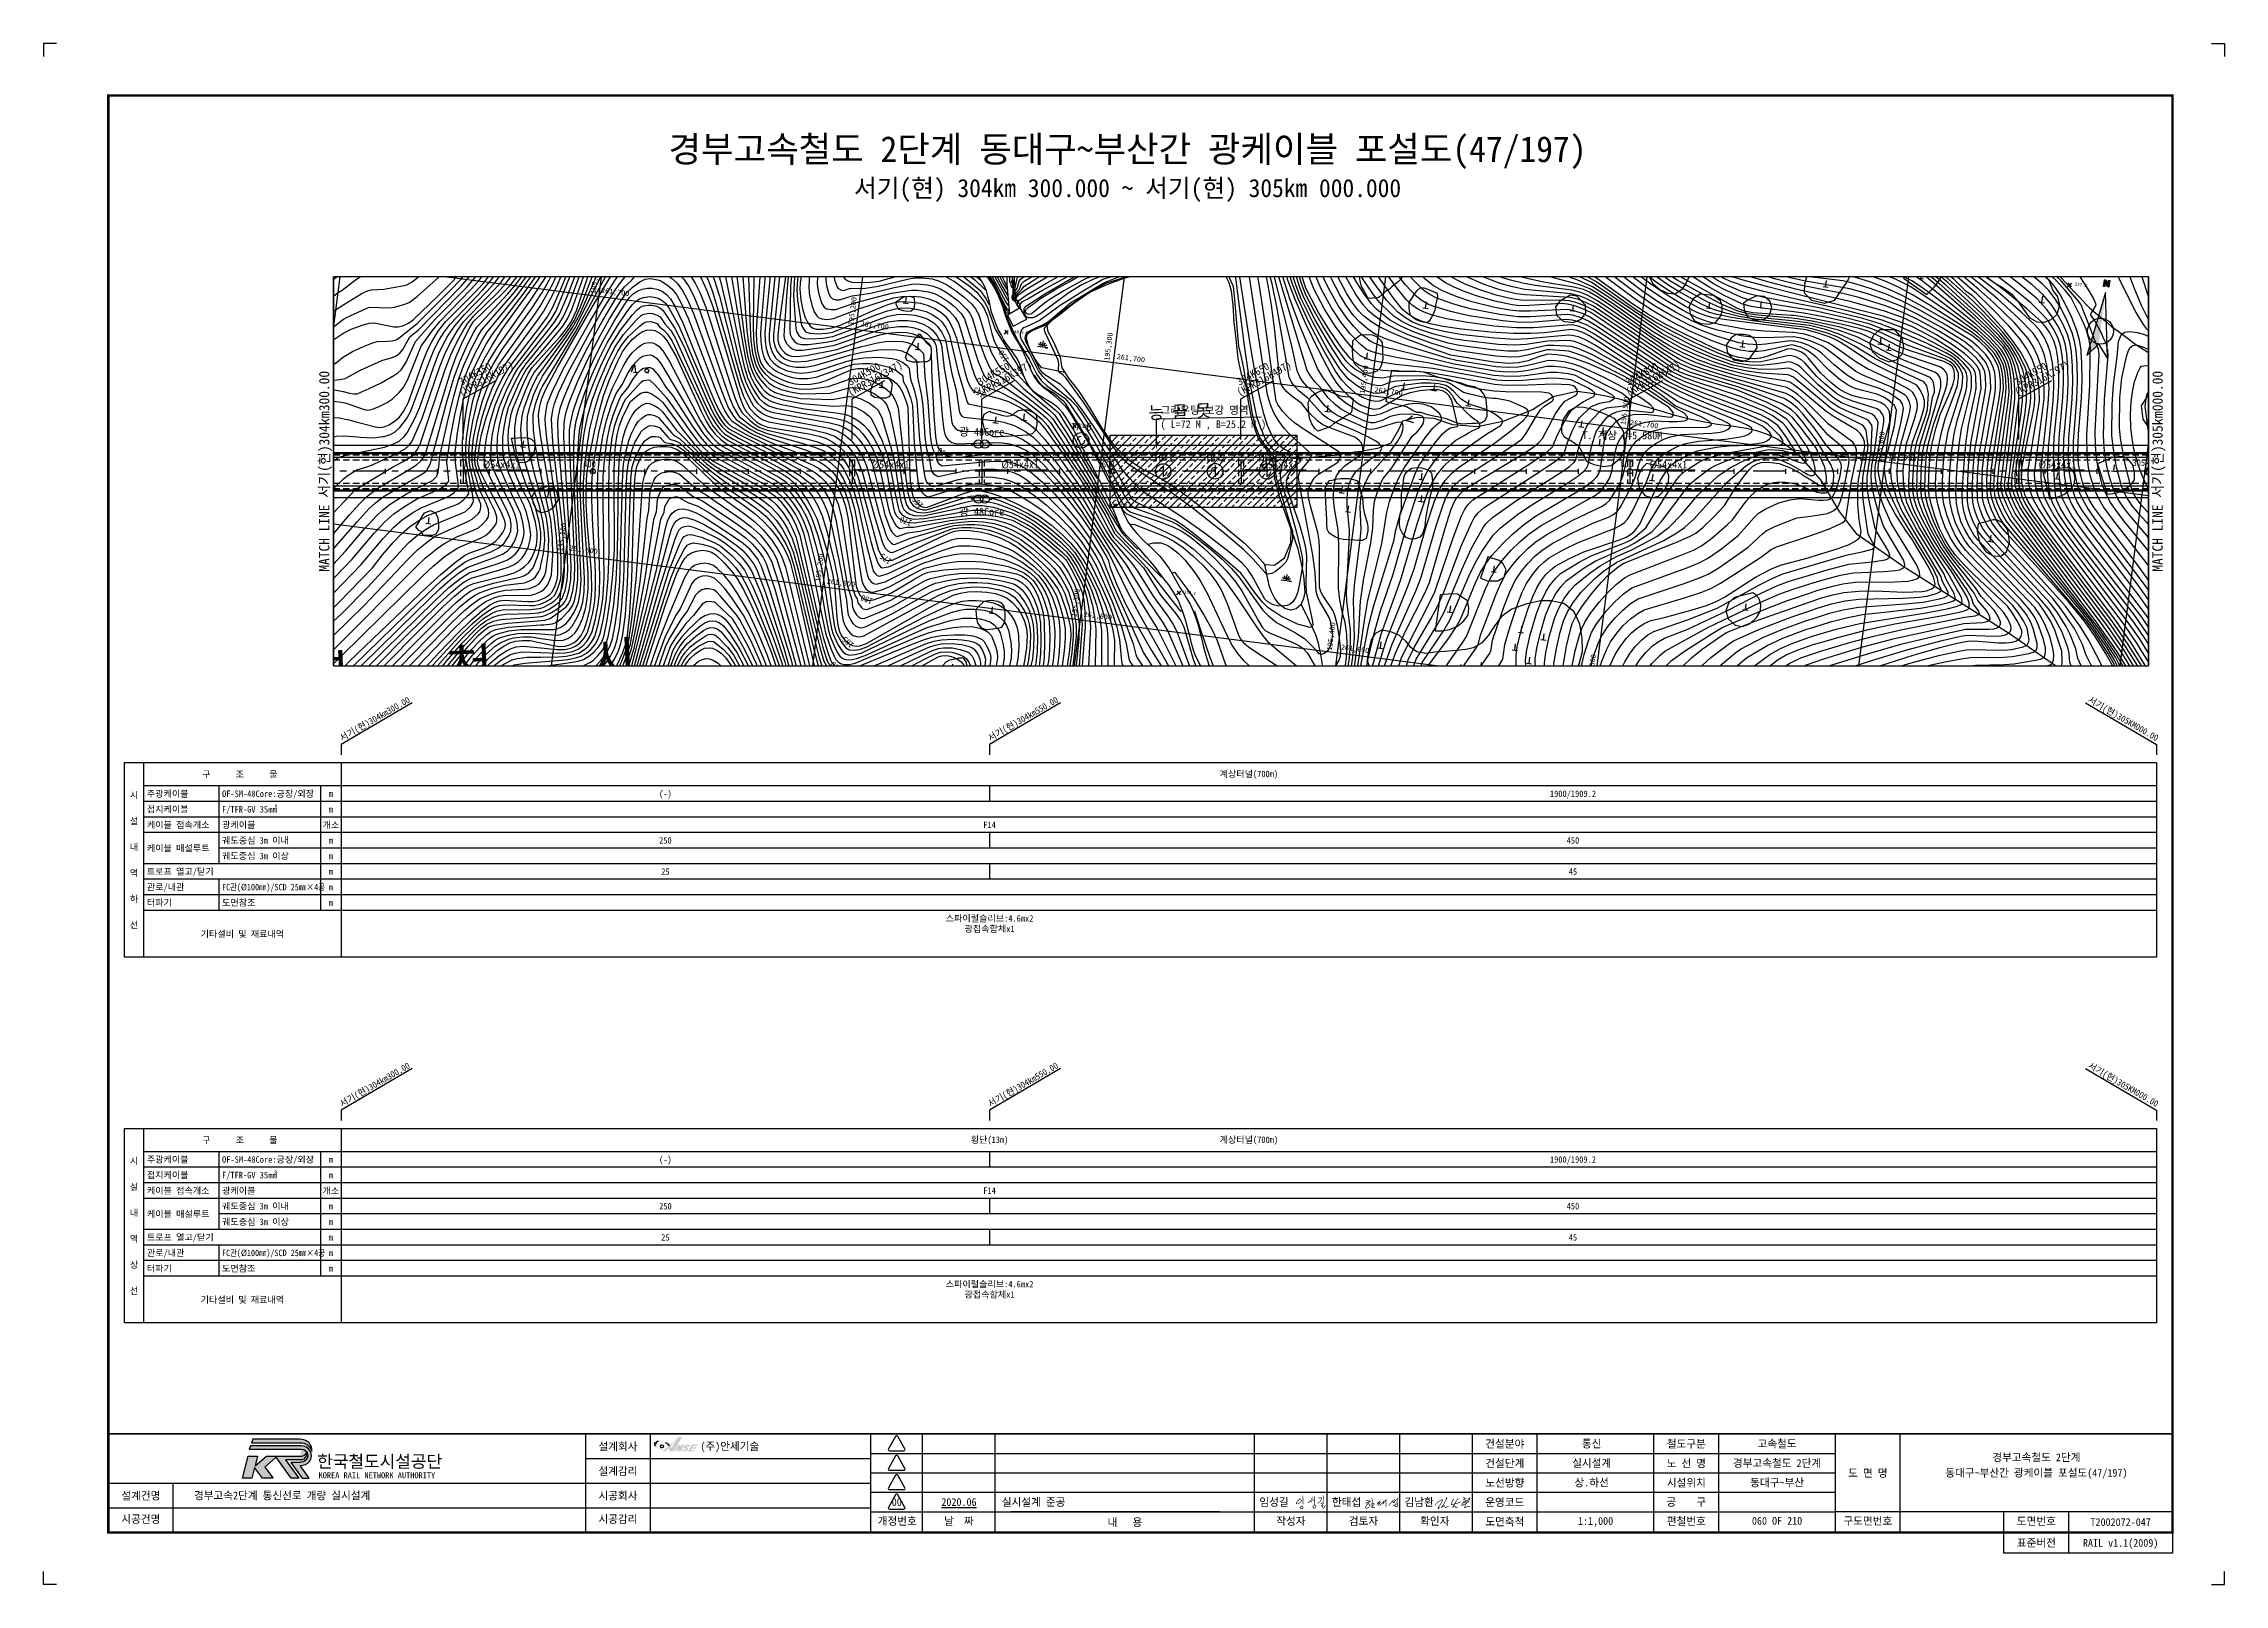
# Paper-space layout '7' of a CAD drawing. Header units: millimetres. Extents: x 0 to 841, y 0 to 594.
# The model-space entities are those that its viewports show. They can reach past a viewport. Long polylines and large blocks are cut down to what shows.
import ezdxf
from ezdxf.enums import TextEntityAlignment as Align
from ezdxf.xclip import XClip

# ---------------------------------------------------------------- set-up
doc = ezdxf.new("R2010")
doc.units = ezdxf.units.MM
doc.header["$LTSCALE"] = 10
doc.header["$MEASUREMENT"] = 0
doc.header["$XCLIPFRAME"] = 2
for name, pattern in [('A-CENTR01', [2, 1.25, -0.25, 0.25, -0.25]), ('CENTER', [2, 1.25, -0.25, 0.25, -0.25]), ('HIDDEN', [0.375, 0.25, -0.125])]:
    doc.linetypes.add(name, pattern=pattern)
for name, color, linetype in [('TN-MACL', 6, 'A-CENTR01'), ('TN-TEXT', 3, 'Continuous'), ('TT-TABL-LIN1', 4, 'Continuous'), ('TT-TABL-LIN2', 1, 'Continuous'), ('TT-TABL-TEX1', 6, 'Continuous'), ('TT-TABL-TEX2', 3, 'Continuous'), ('TX-BORD', 7, 'Continuous'), ('TZ-BASE', 253, 'Continuous'), ('TZ-CABL', 4, 'Continuous'), ('TZ-LEAL', 1, 'Continuous'), ('TZ-LEAT', 3, 'Continuous'), ('TZ-SYMB', 1, 'Continuous')]:
    doc.layers.add(name, color=color, linetype=linetype)
doc.layers.add('TX-PAPR', color=2, linetype='Continuous', plot=False)
doc.styles.add('HANA', font='GulimChe.ttf')
doc.styles.add('KORAIL', font='GulimChe.ttf')
doc.styles.get("Standard").update_dxf_attribs({"font": 'GulimChe.ttf'})
doc.styles.add('TB_TEXT', font='GulimChe.ttf')
doc.styles.add('TB_WBTXT', font='GulimChe.ttf')
doc.linetypes.add('ZIGZAG', pattern='A,0.0001,-0.2,[131,ltypeshp.shx,S=0.2,R=0,X=-0.2,Y=0],-0.4,[131,ltypeshp.shx,S=0.2,R=180,X=0.2,Y=0],-0.2', length=0.8001)
doc.dimstyles.get("Standard").update_dxf_attribs({"dimtxt": 0.18, "dimasz": 0.18, "dimexe": 0.18, "dimexo": 0.0625, "dimgap": 0.09, "dimtad": 0, "dimtih": 1, "dimtoh": 1, "dimdec": 4, "dimzin": 0, "dimdsep": 46, "dimtxsty": 'Standard', "dimcen": 0.09, "dimadec": 0, "dimazin": 0, "dimtfac": 1, "dimtdec": 4, "dimtofl": 0, "dimtmove": 0, "dimatfit": 3, "dimfxl": 0, "dimtolj": 1, "dimtzin": 0, "dimarcsym": 0})

psp = doc.layouts.new('7')

msp = doc.modelspace()

# ---------------------------------------------------------------- texts
at = {"layer": 'TN-MACL'}
for s, p in [('MATCH LINE 서기(현)304㎞300.00', (6969.09, 1474.18)), ('MATCH LINE 서기(현)305㎞000.00', (7676.11, 1474.18))]:
    msp.add_text(s, height=4, rotation=90, dxfattribs=at).set_placement(p, align=Align.MIDDLE_CENTER)
at = {"layer": 'TN-TEXT', "extrusion": (-5.48271e-08, -3.84622e-07, 1)}
msp.add_text('광 48Core', height=3, dxfattribs=at).set_placement((7222.65, 1489.46, 0), align=Align.MIDDLE)
at = {"layer": 'TN-TEXT', "extrusion": (-5.48271e-08, 3.84622e-07, 1)}
msp.add_text('광 48Core', height=3, dxfattribs=at).set_placement((7222.65, 1458.69, 0), align=Align.MIDDLE)
at = {"layer": 'TT-TABL-TEX2'}
for s, p in [('계상터널(700m)', (7325.68, 1357.37)), ('스파이럴슬리브:4.6mx2', (7225.68, 1301.87)), ('광접속함체x1', (7225.68, 1297.87)), ('횡단(13m)', (7225.68, 1216.35)), ('계상터널(700m)', (7325.68, 1216.35)), ('스파이럴슬리브:4.6mx2', (7225.68, 1160.85)), ('광접속함체x1', (7225.68, 1156.85))]:
    msp.add_text(s, height=2.5, dxfattribs=at).set_placement(p, align=Align.MIDDLE)
for s, p in [('(-)', (7100.68, 1349.87)), ('1900/1909.2', (7450.68, 1349.87)), ('F14', (7225.68, 1337.87)), ('250', (7100.68, 1331.87)), ('450', (7450.68, 1331.87)), ('25', (7100.68, 1319.87)), ('45', (7450.68, 1319.87)), ('(-)', (7100.68, 1208.85)), ('1900/1909.2', (7450.68, 1208.85)), ('F14', (7225.68, 1196.85)), ('250', (7100.68, 1190.85)), ('450', (7450.68, 1190.85)), ('25', (7100.68, 1178.85)), ('45', (7450.68, 1178.85))]:
    msp.add_text(s, height=2.5, dxfattribs=at).set_placement(p, align=Align.MIDDLE_CENTER)
at = {"layer": 'TZ-BASE'}
for s, p in [('304K350', (7022.07, 1507.14)), ('(KPR316K197)', (7022.14, 1502.99)), ('304K500', (7172.07, 1507.14)), ('(KPR316K347)', (7172.14, 1502.99)), ('304K550', (7222.07, 1507.14)), ('(KPR316K397)', (7222.14, 1502.99)), ('304K650', (7322.07, 1507.14)), ('(KPR316K497)', (7322.14, 1502.99)), ('304K800', (7472.07, 1507.14)), ('(KPR316K647)', (7472.14, 1502.99)), ('304K950', (7622.07, 1507.14)), ('(KPR316K797)', (7622.14, 1502.99))]:
    msp.add_text(s, height=3, rotation=29.23871, dxfattribs=at).set_placement(p)
for p in [(7037.5, 1476.81), (7187.5, 1476.81), (7237.5, 1476.81), (7337.5, 1476.81), (7487.5, 1476.81), (7637.5, 1476.81)]:
    msp.add_text('Ø54x4x1', height=3, rotation=0.05182, dxfattribs=at).set_placement(p, align=Align.MIDDLE)
at = {"layer": 'TZ-LEAT'}
for s, rotation, p in [('서기(현)304km300.00', 30, (6989.18, 1377.66)), ('서기(현)304km550.00', 30, (7239.18, 1377.66)), ('서기(현)305KM000.00', 330, (7662.29, 1377.7)), ('서기(현)304km300.00', 30, (6989.18, 1236.64)), ('서기(현)304km550.00', 30, (7239.18, 1236.64)), ('서기(현)305KM000.00', 330, (7662.29, 1236.67))]:
    msp.add_text(s, height=2.5, rotation=rotation, dxfattribs=at).set_placement(p, align=Align.CENTER)

# ---------------------------------------------------------------- blocks, each defined once
blk = doc.blocks.new('CXGLOGO-UNIT-KRNA-COLOR')
h = blk.add_hatch(color=166)
edge = h.paths.add_edge_path()
edge.add_arc((15.3, 4.2), 10, 59.195, 87.6904)
edge.add_line((15.7, 14.2), (-14.6, 14.2))
edge.add_line((-14.6, 14.2), (-15.4, 11.9))
edge.add_line((-15.4, 11.9), (17.3, 11.9))
edge.add_arc((16.4, 4.8), 7.13, 14.4338, 82.8523, ccw=False)
edge.add_arc((17.2, 7.5), 6.18, 351.2788, 418.625)
h = blk.add_hatch(color=166)
edge = h.paths.add_edge_path()
edge.add_line((-17.6, 3.4), (-11.6, 3.4))
edge.add_line((-11.6, 3.4), (-13.1, -2.8))
edge.add_line((-13.1, -2.8), (-5.8, 3.4))
edge.add_line((-5.8, 3.4), (16.9, 3.4))
edge.add_arc((16.5, 6.7), 3.37, 277.1672, 339.2536)
edge.add_arc((16.5, 4.5), 3.37, -86.0611, 17.644, ccw=False)
edge.add_line((16.7, 1.1), (6.4, 1.1))
edge.add_line((6.4, 1.1), (15, -10.7))
edge.add_line((15, -10.7), (10.1, -10.7))
edge.add_line((10.1, -10.7), (0.4, 2.7))
edge.add_line((0.4, 2.7), (-6.9, -3.7))
edge.add_line((-6.9, -3.7), (-1.4, -10.8))
edge.add_line((-1.4, -10.8), (-8.3, -10.8))
edge.add_line((-8.3, -10.8), (-13.5, -4))
edge.add_line((-13.5, -4), (-15.1, -10.8))
edge.add_line((-15.1, -10.8), (-21.2, -10.8))
edge.add_line((-21.2, -10.8), (-17.6, 3.4))
h = blk.add_hatch(color=46)
edge = h.paths.add_edge_path()
edge.add_arc((15.4, 5.5), 6.16, 269.178, 301.5498, ccw=False)
edge.add_line((15.3, -0.7), (9.8, -0.7))
edge.add_line((9.8, -0.7), (17.2, -10.8))
edge.add_line((17.2, -10.8), (21.7, -10.8))
edge.add_line((21.7, -10.8), (15.9, -2.7))
edge.add_arc((15.5, 6.1), 8.86, 272.286, 317.0312)
edge.add_arc((16.8, 3.7), 6.34, 325.2805, 452.1314)
edge.add_line((16.5, 10), (-16, 10))
edge.add_line((-16, 10), (-16.8, 7.8))
edge.add_line((-16.8, 7.8), (16.6, 7.8))
edge.add_arc((16.8, 3.8), 3.99, -62.7193, 92.2922, ccw=False)
at = {"color": 166}
for points in [[(20.4, 12.8, 0.12498), (15.7, 14.2), (-14.6, 14.2), (-15.4, 11.9), (17.3, 11.9, -0.307728), (23.3, 6.6, 0.302614)], [(-17.6, 3.4), (-11.6, 3.4), (-13.1, -2.8), (-5.8, 3.4), (16.9, 3.4, 0.27773), (19.7, 5.5, -0.486141), (16.7, 1.1), (6.4, 1.1), (15, -10.7), (10.1, -10.7), (0.4, 2.7), (-6.9, -3.7), (-1.4, -10.8), (-8.3, -10.8), (-13.5, -4), (-15.1, -10.8), (-21.2, -10.8)]]:
    blk.add_lwpolyline(points, format="xyb", close=True, dxfattribs=at)
at = {"color": 46}
blk.add_lwpolyline([(18.6, 0.2, -0.142195), (15.3, -0.7), (9.8, -0.7), (17.2, -10.8), (21.7, -10.8), (15.9, -2.7, 0.197757), (22, 0.1, 0.61792), (16.5, 10), (-16, 10), (-16.8, 7.8), (16.6, 7.8, -0.802668)], format="xyb", close=True, dxfattribs=at)
blk = doc.blocks.new('CXGLOGO-KRNA-COLOR')
blk.add_blockref('CXGLOGO-UNIT-KRNA-COLOR', (0, 0))
at = {"color": 166, "style": 'KORAIL'}
for s, height, p in [('한국철도시설공단', 8, (26.8, -4)), ('KOREA RAIL NETWORK AUTHORITY', 3.75, (27.7, -10.8))]:
    blk.add_text(s, height=height, dxfattribs=at).set_placement(p)
blk = doc.blocks.new('TXBLKA1-KRNAH')
at = {"layer": 'TX-BORD'}
h = blk.add_hatch(color=5, dxfattribs=at)
h.paths.add_polyline_path([(241.41, 53.44, 0.096425), (239.85, 54.59, 0.1233), (237.07, 55.37, 0.107959), (236.18, 55.25, 0.147974), (235.63, 54.71, 0.146771), (235.6, 53.86, 0.166867), (235.92, 53.32, 0.084002), (237.3, 52.29, 0.125004), (238.6, 51.98, 0.324316), (238.9, 52.16, 0.181232), (238.8, 52.77, -0.176206), (238.41, 52.66, -0.165955), (238.43, 52.37, -0.236091), (238.11, 52.27, -0.163197), (237.2, 52.6, -0.211159), (236.11, 54.03, -0.492063), (237.15, 55.14, -0.264032), (241.01, 53.12, -0.023302), (238.51, 51.28), (239.75, 51.28, 0.034752), (241.24, 52.65, -0.038457), (241.29, 51.28), (242.97, 51.28), (246.25, 56.8), (244.88, 56.8, -0.036327)])
h.paths.add_polyline_path([(242.08, 52.46), (241.66, 53.16, 0.03885), (244.06, 55.69)], flags=16)
h = blk.add_hatch(color=3, dxfattribs=at)
h.paths.add_polyline_path([(244.79, 51.28), (245.61, 51.28), (247.14, 53.85), (246.32, 53.85), (245.64, 52.71), (245.64, 53.85), (244.83, 53.85), (243.3, 51.28), (244.11, 51.28), (244.79, 52.43)])
h.paths.add_polyline_path([(247.73, 51.85, -0.206701), (247.2, 51.81, -0.316027), (247.06, 51.95, -0.031225), (247.06, 52.07), (246.36, 52.07, 0.483426), (246.52, 51.35, 0.203838), (248.04, 51.43, 0.079762), (248.43, 51.8, 0.172378), (248.58, 52.3, 0.221594), (248.3, 52.81, 0.038449), (247.87, 53.02, -0.563174), (247.89, 53.34, -0.276773), (248.29, 53.37, -0.312628), (248.42, 53.08), (249.21, 53.08, 0.143901), (249.17, 53.48, 0.169249), (248.83, 53.82, 0.119216), (248.04, 53.89, 0.167621), (247.24, 53.47, 0.258991), (246.94, 52.74, 0.208246), (247.3, 52.44, -0.022645), (247.74, 52.2, -0.588103)])
h.paths.add_polyline_path([(249.56, 51.83), (249.82, 52.27), (251.36, 52.27), (251.72, 52.86), (250.18, 52.86), (250.44, 53.3), (251.98, 53.3), (252.31, 53.85), (250, 53.85), (248.47, 51.28), (250.78, 51.28), (251.1, 51.83)])
h.paths.add_polyline_path([(239.05, 53.25, 1), (237.87, 53.25, 1)])
at = {"layer": 'Defpoints', "color": 1}
blk.add_line((836, 594), (841, 594), dxfattribs=at)
for points in [[(5, 594), (0, 594), (0, 589)], [(836, 594), (841, 594), (841, 589)], [(5, 0), (0, 0), (0, 5)], [(836, 0), (841, 0), (841, 5)]]:
    blk.add_lwpolyline(points, dxfattribs=at)
at = {"layer": 'TX-BORD'}
for p, q in [((234, 20), (234, 58)), ((319, 50.5), (549.5, 50.5)), ((339, 20), (339, 58)), ((367, 20), (367, 58)), ((467, 20), (467, 58)), ((495, 20), (495, 58)), ((523, 20), (523, 58)), ((549.5, 50.5), (691, 50.5)), ((576, 20), (576, 58)), ((621, 20), (621, 58)), ((646, 20), (646, 58)), ((716, 20), (716, 58)), ((209, 48.5), (319, 48.5)), ((319, 43), (549.5, 43)), ((549.5, 43), (691, 43)), ((25, 39), (319, 39)), ((50, 20), (50, 39)), ((319, 35.5), (549.5, 35.5)), ((549.5, 35.5), (691, 35.5)), ((25, 29.5), (319, 29.5)), ((319, 28), (691, 28)), ((453.5, 28), (373, 28)), ((821, 28), (691, 28)), ((756, 20), (756, 28)), ((781, 12), (781, 28))]:
    blk.add_line(p, q, dxfattribs=at)
at = {"layer": 'TX-BORD', "const_width": 1}
blk.add_lwpolyline([(821, 20), (25, 20), (25, 574), (821, 574)], close=True, dxfattribs=at)
at = {"layer": 'TX-BORD'}
for points, const_width in [([(25, 58), (821, 58)], 0.5), ([(209, 20), (209, 58)], 0.5), ([(209, 20), (209, 58)], 0.5), ([(319, 20), (319, 58)], 0.5), ([(551, 20), (551, 58)], 0.5), ([(691, 20), (691, 58)], 0.5), ([(489.16, 32.47), (490.23, 32.6)], 0.24), ([(510.02, 32.43), (511.22, 32.3), (511.29, 32.17), (511.29, 31.91), (509.68, 31.25), (511.29, 31.91), (511.93, 32.15), (511.29, 31.91), (510.45, 30.87), (510.06, 30.25), (509.86, 29.88), (509.82, 29.64), (509.85, 29.48), (509.94, 29.38), (510.07, 29.35), (510.38, 29.36), (511.09, 29.84), (511.32, 30.09), (511.53, 30.37), (511.52, 30.66), (511.47, 30.83), (511.33, 30.95), (511.02, 30.99), (510.45, 30.87)], 0.24), ([(511.96, 33.12), (512.32, 32.9), (512.39, 32.4), (512.31, 31.14), (512.21, 29.77), (512.24, 29.56), (512.39, 29.52), (512.61, 29.55), (512.95, 29.62), (513.48, 29.76)], 0.24), ([(512.31, 31.14), (512.99, 31.2), (513.13, 31.16), (513.03, 30.78), (512.21, 29.77)], 0.24), ([(514.32, 31.57), (514.59, 31.64), (515.5, 32.11), (514.59, 31.64), (514.69, 31.19), (514.15, 30.85), (514.69, 31.19), (515.47, 31.61), (514.75, 30.62), (514.93, 30.41), (515.2, 30.4), (515.62, 30.7), (516.67, 31.8), (516.69, 32.23), (516.67, 31.8), (516.66, 31.21), (517.64, 32.57), (517.67, 29.98)], 0.24), ([(521.05, 32.83), (519.79, 31.7), (518.83, 30.43), (519.79, 31.7), (520.42, 32.27), (520.32, 31.82), (520.41, 31.55), (520.64, 31.46), (521, 31.65), (520.94, 31.92), (522.01, 32.93), (522.02, 33.4), (522.01, 32.93), (521.99, 31.92), (521.99, 31.59), (521.7, 31.85), (521.99, 31.59), (522.08, 31.07), (522.06, 30.3), (521.97, 30), (521.58, 29.93), (521.29, 29.99), (521.13, 30.2), (521.17, 30.65), (521.36, 30.97), (521.77, 31.01), (522.08, 31)], 0.24), ([(521.15, 30.43), (520.87, 30.43), (520.47, 30.53), (520.28, 30.68)], 0.24)]:
    blk.add_lwpolyline(points, dxfattribs=dict(at, const_width=const_width))
for points in [[(328.58, 57.05), (325.78, 52.19, 0.57735), (326.17, 51.52), (331.78, 51.52, 0.57735), (332.17, 52.19), (329.36, 57.05, 0.57735)], [(328.58, 49.55), (325.78, 44.69, 0.57735), (326.17, 44.02), (331.78, 44.02, 0.57735), (332.17, 44.69), (329.36, 49.55, 0.57735)], [(328.58, 42.05), (325.78, 37.19, 0.57735), (326.17, 36.52), (331.78, 36.52, 0.57735), (332.17, 37.19), (329.36, 42.05, 0.57735)], [(328.58, 34.55), (325.78, 29.69, 0.57735), (326.17, 29.02), (331.78, 29.02, 0.57735), (332.17, 29.69), (329.36, 34.55, 0.57735)]]:
    blk.add_lwpolyline(points, format="xyb", close=True, dxfattribs=at)
at = {"layer": 'TX-BORD', "const_width": 0.24}
for points in [[(485.57, 34.24, -0.031521), (485.64, 32.12, 0.015452), (485.64, 30.85, 0.488947)], [(489.3, 33.6, -0.116912), (488.11, 31.72, -0.245276), (487.54, 31.55, -2.571837)], [(490.15, 33.87, -0.089273), (490.12, 31.67, 0.068943), (490.06, 30.69, 0.261353)], [(493.32, 34.22, -0.102288), (493.6, 33.42, -0.080289), (493.6, 33.07, 0.066761), (493.58, 32.62, -0.06278), (493.53, 31.56, 8.85417)], [(547.43, 33.59, -0.145348), (547.88, 33.43, -0.307225), (547.95, 33.23, -0.212679), (547.38, 32.49, -0.113681), (548.62, 33.04, -0.266507), (548.74, 33, -3.538723)], [(484.54, 33.09, 0.071134), (483.15, 31.48, 0.394214), (483.21, 31.1, 0.224261), (483.52, 31.04, 0.193438), (484.97, 32.08, 0.544983), (484.67, 32.72, 0.066146), (484.03, 32.72, 27.196208)], [(484.41, 29.84, 0.02121), (484.98, 29.12, 0.409369), (485.14, 29.11, -0.211811), (485.49, 29.21, 0.416377), (485.62, 29.3, 0.123643), (485.54, 30.12, 0.523631), (485.28, 30.19, -0.072983), (484.51, 29.7, 0.005941)], [(488.57, 32.27, -0.142438), (489.07, 31.68, 5.949847)], [(490.05, 30.54, 0.235154), (489.49, 29.9, 0.345857), (489.7, 29.41, 0.306746), (490.2, 29.45, 0.103095), (490.63, 29.98, 0.395571), (490.49, 30.5, 0.242915), (490.05, 30.54, 6.064713)], [(491.55, 33.36, 0.139976), (491.83, 33.26, 0.096355), (492.64, 33.37, -0.240321), (492.85, 33.34, -0.353191), (492.93, 33.05, -0.157335), (491.33, 31.22, -6.381378)], [(492.46, 31.11), (493.22, 31.4, -0.375176), (493.45, 31.31, -0.266244), (493.45, 31.13, -0.042219), (493.07, 30.6, -0.159939), (492.63, 30.34, -0.171647), (493.2, 30.37, -0.458058), (493.29, 30.17, 0.159326), (493.23, 29.58, 0.227707), (493.39, 29.37, 0.407988), (493.73, 29.47, -0.001483), (493.89, 29.78, 0.004186), (494.14, 30.24, -0.100484), (494.33, 30.47, -0.346277)], [(536.7, 30.48, -0.382901), (536.65, 30.71, -0.12512), (539.4, 32.69, -0.474239), (539.59, 32.59, -0.046113), (537.92, 29.73, 0.151113), (537.77, 29.29, 0.58991), (537.88, 29.22, 0.096338), (538.33, 29.72, 2.196927)], [(540.73, 33.09, -0.071383), (541.05, 33.41, -0.346917), (541.16, 33.41, -0.258278), (541.18, 33.35, -0.079918), (541.06, 32.96, -0.048596), (539.06, 29.69, 0.947427), (539.13, 29.64, -0.022437), (540.04, 30.36, -0.344585), (540.2, 30.35, -0.12284), (540.25, 30.29, 0.011347), (540.43, 29.85, 0.194638), (540.6, 29.69, 0.189435), (540.9, 29.69, 0.009404), (541.84, 30.24, 3.287276)], [(543.84, 33.07, 0.030212), (542.85, 31.06, 0.575113), (543.08, 30.76, 0.043168), (545.96, 31.58, 0.237594), (546.32, 31.98, 1.260425)], [(545.61, 33.11, 0.150889), (545.13, 32.65, 0.025288), (543.37, 29.61), (544.07, 30.23, -0.448359), (544.33, 30.16, 0.073819), (544.59, 29.67, 0.359456), (544.94, 29.59, 0.031982), (545.26, 29.77, 3.102048)], [(547.6, 31.85, 0.23976), (547.57, 31.5, 0.345796), (547.69, 31.43, 0.195352), (548.64, 32.18, 0.393888), (548.6, 32.35, 0.293784), (548.35, 32.35, 0.099623), (547.44, 31.43, 0.02205), (546.93, 30.69, 0.380988), (546.98, 30.44, 0.18866), (547.1, 30.41), (549.22, 31.59, 0.122154), (549.44, 31.8), (550.04, 33.22, 0.396041), (549.99, 33.36, 0.224142), (549.88, 33.36, 0.078358), (549.02, 32.08), (547.95, 29.67, 0.444285), (547.97, 29.61), (548.29, 29.6, 0.179185), (548.5, 29.67), (549.15, 30.07, -0.135616), (549.34, 30.12), (550.04, 30.11)]]:
    blk.add_lwpolyline(points, format="xyb", dxfattribs=at)
at = {"layer": 'TX-BORD'}
blk.add_lwpolyline([(821, 20), (821, 12), (756, 12), (756, 20)], close=True, dxfattribs=at)
at = {"layer": 'TX-BORD', "color": 3}
blk.add_circle((238.46, 53.25), 0.594, dxfattribs=at)
at = {"layer": 'TX-BORD', "color": 5}
for centre, radius, start, end in [((237.04, 54.23), 1.49, 161.17216, 194.57108), ((236.55, 54.06), 0.967, 192.10036, 229.99429), ((237.06, 54.19), 0.96, 84.64387, 189.44431), ((237.68, 50.02), 5.06, 42.58477, 64.6157)]:
    blk.add_arc(centre, radius, start, end, dxfattribs=at)
at = {"layer": 'TX-BORD', "xscale": 0.6, "yscale": 0.6}
blk.add_blockref('CXGLOGO-KRNA-COLOR', (89.41, 47.41), dxfattribs=at)
at = {"layer": 'TX-BORD', "style": 'TB_TEXT'}
for s, p in [('설계회사', (221.5, 53.25)), ('건설분야', (563.5, 54.25)), ('철도구분', (633.5, 54.25)), ('설계감리', (221.5, 43.75)), ('건설단계', (563.5, 46.75)), ('노 선 명', (633.5, 46.75)), ('도 면 명', (703.5, 43)), ('설계건명', (37.5, 34.25)), ('시공회사', (221.5, 34.25)), ('노선방향', (563.5, 39.25)), ('시설위치', (633.5, 39.25)), ('시공건명', (37.5, 25.25)), ('시공감리', (221.5, 25.25)), ('개정번호', (329.21, 24.5)), ('날  짜', (353, 24.5)), ('내   용', (417, 24)), ('작성자', (481, 24.5)), ('검토자', (509, 24.5)), ('확인자', (536.5, 24.5)), ('운영코드', (563.5, 31.75)), ('도면축척', (563.5, 24.25)), ('공    구', (633.5, 31.75)), ('편철번호', (633.5, 24.5)), ('구도면번호', (703.5, 24.51)), ('도면번호', (768.5, 24.51))]:
    blk.add_text(s, height=3, dxfattribs=at).set_placement(p, align=Align.MIDDLE)
blk.add_text('표준버전', height=3, dxfattribs=at).set_placement((768.5, 16), align=Align.MIDDLE_CENTER)
at = {"layer": 'TX-BORD', "style": 'TB_TEXT', "flags": 1}
blk.add_attdef('TD_CLASSCODE', text='', height=3, dxfattribs=at).set_placement((25, 577.54), align=Align.MIDDLE_LEFT)
at = {"layer": 'TX-BORD'}
for tag, height, style, p in [('TB_MTITIL', 10, 'TB_WBTXT', (418, 553.33)), ('TB_STITL', 7, 'TB_WBTXT', (418, 538.33)), ('TR_RNUM4', 3, 'TB_TEXT', (329, 54.25)), ('TR_RDAT4', 3, 'TB_TEXT', (353, 54.25)), ('TD_FIELD', 3, 'TB_TEXT', (597, 54.25)), ('TD_RLCLASS', 3, 'TB_TEXT', (668.5, 54.25)), ('TD_DNAME_TOP', 3, 'TB_TEXT', (768.5, 48.98)), ('TR_RNUM3', 3, 'TB_TEXT', (329, 46.75)), ('TR_RDAT3', 3, 'TB_TEXT', (353, 46.75)), ('TD_CSTEP', 3, 'TB_TEXT', (597, 46.75)), ('TD_RLNAME', 3, 'TB_TEXT', (668.5, 46.75)), ('TD_DNAME_MAIN', 3, 'TB_TEXT', (768.5, 43)), ('TR_RNUM2', 3, 'TB_TEXT', (329, 39.25)), ('TR_RDAT2', 3, 'TB_TEXT', (353, 39.25)), ('TD_DIRCODE', 3, 'TB_TEXT', (597, 39.25)), ('TD_RLSECT', 3, 'TB_TEXT', (668.5, 39.25)), ('TD_DNAME_BOT', 3, 'TB_TEXT', (768.5, 36.98)), ('TR_RNUM1', 3, 'TB_TEXT', (329, 31.75)), ('TR_RDAT1', 3, 'TB_TEXT', (353, 31.75)), ('TD_SYSCODE', 3, 'TB_TEXT', (597, 31.75)), ('SCALE', 3, 'TB_TEXT', (598.5, 24.45)), ('TD_CSECT', 3, 'TB_TEXT', (668.5, 31.75)), ('TD_DWGNO', 3, 'TB_TEXT', (668.5, 24.5)), ('TD_DWGCODE_PREV', 3, 'TB_TEXT', (736, 24)), ('TD_DWGCODE', 3, 'TB_TEXT', (801, 24)), ('TD_VERSION', 3, 'TB_TEXT', (801, 16))]:
    blk.add_attdef(tag, text='', height=height, dxfattribs=dict(at, style=style)).set_placement(p, align=Align.MIDDLE_CENTER)
at = {"layer": 'TX-BORD', "style": 'TB_TEXT'}
for tag, p in [('TD_DCOMP', (253.27, 53.25)), ('TR_RCON4', (369.52, 54.25)), ('TR_DGN4', (468.83, 54.25)), ('TR_CHK4', (496.83, 54.25)), ('TR_APP4', (524.83, 54.25)), ('TD_DSCCOMP', (253.27, 43.75)), ('TR_RCON3', (369.52, 46.75)), ('TR_DGN3', (468.83, 46.75)), ('TR_CHK3', (496.83, 46.75)), ('TR_APP3', (524.83, 46.75)), ('TD_DNAME', (58, 34.25)), ('TD_CCOMP', (253.27, 34.25)), ('TR_RCON2', (369.52, 39.25)), ('TR_DGN2', (468.83, 39.25)), ('TR_CHK2', (496.83, 39.25)), ('TR_APP2', (524.83, 39.25)), ('TD_CNAME', (58, 25.15)), ('TD_CSCOMP', (253.27, 25.25)), ('TR_RCON1', (369.52, 31.75)), ('TR_DGN1', (468.83, 31.75)), ('TR_CHK1', (496.83, 31.75)), ('TR_APP1', (524.83, 31.75))]:
    blk.add_attdef(tag, text='', height=3, dxfattribs=at).set_placement(p, align=Align.MIDDLE_LEFT)
blk = doc.blocks.new('JD-GFJ6DDFJGD34XDGH')
at = {"layer": 'TZ-BASE'}
for p, q in [((21.32, 188.55, 130), (31.02, 201.97, 130)), ((203.69, 196.1, 133), (201.03, 207.67, 133)), ((12.92, 189.23, 129), (16.54, 196.6, 129)), ((16.21, 193.82, 130.14), (15.84, 191.88, 130.14)), ((42.54, 193.58, 132.3), (41.27, 188.12, 132.3)), ((206.18, 188.11, 133), (203.69, 196.1, 133)), ((250.48, 183.18, 137), (242.57, 198.21, 137)), ((280.53, 185.77, 141), (276.91, 193.67, 141)), ((287.78, 187.33, 142), (283.6, 196.11, 142)), ((290.84, 186.61, 143), (285.75, 196.38, 143)), ((291.65, 189.44, 144), (287.23, 197.28, 144)), ((294.75, 189.77, 145), (289.19, 198.57, 145)), ((294.09, 197.87, 146), (299.24, 190.08, 146)), ((303.53, 190.59, 147), (298.99, 197.16, 147)), ((306.37, 192.69, 148), (303.89, 196.45, 148)), ((310.71, 193.2, 149), (308.79, 195.75, 149)), ((315.86, 192.66, 150), (313.7, 195.04, 150)), ((7.02, 183.91, 129), (10.54, 186.79, 129)), ((11.07, 186.03, 130.14), (9.16, 184.25, 130.14)), ((10.54, 186.79, 129), (11.84, 187.87, 129)), ((12.66, 187.59, 130.14), (11.07, 186.03, 130.14)), ((11.84, 187.87, 129), (12.92, 189.23, 129)), ((14.12, 188.79, 130.14), (12.66, 187.59, 130.14)), ((15.16, 190.32, 130.14), (14.12, 188.79, 130.14)), ((15.84, 191.88, 130.14), (15.16, 190.32, 130.14)), ((17.15, 179.43, 130), (19.8, 185.55, 130)), ((19.8, 185.55, 130), (21.32, 188.55, 130)), ((20.22, 184.67, 130.14), (21.46, 187.7, 130.14)), ((21.46, 187.7, 130.14), (23.13, 190.19, 130.14)), ((23.13, 190.19, 130.14), (24.79, 192.04, 130.14)), ((25.72, 184.81, 131), (27.37, 189.56, 131)), ((27.37, 189.56, 131), (27.58, 190.03, 131)), ((28.99, 182.91, 132), (29.88, 185.36, 132)), ((29.88, 185.36, 132), (31.14, 187.64, 132)), ((31.14, 187.64, 132), (31.76, 188.41, 132)), ((41.27, 188.12, 132.3), (39.25, 181.77, 132.3)), ((42.34, 181.35, 134), (45.87, 188.16, 134)), ((42.62, 183.91, 133.22), (44.03, 188.98, 133.22)), ((44.39, 181.94, 135), (46.66, 185.49, 135)), ((46.66, 185.49, 135), (47.82, 186.83, 135)), ((47.82, 186.83, 135), (48.34, 187.38, 135)), ((48.34, 187.38, 135), (49.14, 187.97, 135)), ((49.14, 187.97, 135), (49.87, 188.44, 135)), ((49.85, 184.58, 136), (54.12, 188.05, 136)), ((49.87, 188.44, 135), (53.34, 190.36, 135)), ((56.44, 186.55, 137), (52.12, 182.68, 137)), ((58.77, 184.89, 140.35), (61.24, 185.02, 140.35)), ((61.24, 185.02, 140.35), (62.85, 184.03, 140.35)), ((140.86, 186.03, 131.96), (148.09, 182.53, 131.96)), ((173.42, 187.22, 130), (177.38, 185.42, 130)), ((173.74, 186.1, 130.54), (182.29, 183.19, 130.54)), ((177.38, 185.42, 130), (188.3, 181.18, 130)), ((186.47, 187.34, 130), (177.7, 192.45, 130)), ((187.88, 186.43, 130), (186.47, 187.34, 130)), ((188.84, 185.71, 130), (187.88, 186.43, 130)), ((191.08, 183.45, 130), (188.84, 185.71, 130)), ((191.88, 190.6, 132), (191.97, 192.82, 132)), ((191.91, 189.08, 132), (191.88, 190.6, 132)), ((192.05, 188.42, 132), (191.91, 189.08, 132)), ((192.35, 187.83, 132), (192.05, 188.42, 132)), ((198.51, 180.77, 131), (192.17, 186.25, 131)), ((192.79, 187.38, 132), (192.35, 187.83, 132)), ((197.8, 182.97, 132), (192.79, 187.38, 132)), ((206.64, 185.7, 133), (206.18, 188.11, 133)), ((206.77, 184.55, 133), (206.64, 185.7, 133)), ((208.61, 183.28, 133.04), (211, 185.6, 133.04)), ((211, 185.6, 133.04), (212, 182.7, 133.04)), ((222.64, 182.55, 134), (221.59, 185.64, 134)), ((233.52, 179.73, 135), (231.31, 187.59, 135)), ((241.52, 183.56, 136), (238.01, 190.5, 136)), ((271.48, 179.33, 138), (266.54, 191.37, 138)), ((271.43, 181.78, 139), (267.51, 191.5, 139)), ((280.78, 181.65, 140), (275.4, 193.42, 140)), ((281.95, 182.91, 141), (280.53, 185.77, 141)), ((290.61, 182.81, 142), (287.78, 187.33, 142)), ((292.28, 184.22, 143), (290.84, 186.61, 143)), ((295.19, 185.23, 144), (291.65, 189.44, 144)), ((296.47, 187.82, 145), (294.75, 189.77, 145)), ((297.66, 182.68, 144), (295.19, 185.23, 144)), ((298.57, 185.96, 145), (296.47, 187.82, 145)), ((301.83, 183.54, 145), (298.57, 185.96, 145)), ((299.24, 190.08, 146), (300.89, 188.42, 146)), ((300.89, 188.42, 146), (303.6, 186.32, 146)), ((304.93, 189.39, 147), (303.53, 190.59, 147)), ((303.6, 186.32, 146), (306.5, 184.52, 146)), ((307.39, 187.65, 147), (304.93, 189.39, 147)), ((307.61, 191.46, 148), (306.37, 192.69, 148)), ((310.8, 185.65, 147), (307.39, 187.65, 147)), ((309.56, 190.04, 148), (307.61, 191.46, 148)), ((313.09, 187.76, 148), (309.56, 190.04, 148)), ((314.36, 190.25, 149), (310.71, 193.2, 149)), ((323.92, 180.23, 147), (310.8, 185.65, 147)), ((334.99, 177.79, 148), (313.09, 187.76, 148)), ((319.11, 188, 149), (314.36, 190.25, 149)), ((318.2, 191.31, 150), (315.86, 192.66, 150)), ((321.93, 189.57, 150), (318.2, 191.31, 150)), ((334.85, 180.96, 149), (319.11, 188, 149)), ((335.49, 183.69, 150), (321.93, 189.57, 150)), ((2.13, 179.51, 126.91), (0, 181.95, 126.91)), ((0, 179.12, 129), (2.01, 176.63, 129)), ((0, 177.85, 130), (1.52, 176.1, 130)), ((2.01, 176.63, 129), (9.84, 166.81, 129)), ((6.39, 173.98, 126.91), (2.13, 179.51, 126.91)), ((4.68, 179.76, 129), (4.69, 180.23, 129)), ((4.81, 179.13, 129), (4.68, 179.76, 129)), ((4.69, 180.23, 129), (4.76, 180.79, 129)), ((4.76, 180.79, 129), (4.93, 181.36, 129)), ((5.18, 178.3, 129), (4.81, 179.13, 129)), ((4.93, 181.36, 129), (5.25, 182, 129)), ((5.38, 181.72, 130.14), (5.11, 179.87, 130.14)), ((5.11, 179.87, 130.14), (6.21, 178.09, 130.14)), ((6.93, 175.41, 129), (5.18, 178.3, 129)), ((5.25, 182, 129), (5.78, 182.6, 129)), ((6.92, 182.85, 130.14), (5.38, 181.72, 130.14)), ((5.78, 182.6, 129), (6.16, 183.04, 129)), ((6.16, 183.04, 129), (6.57, 183.46, 129)), ((6.21, 178.09, 130.14), (7.5, 176.44, 130.14)), ((6.57, 183.46, 129), (7.02, 183.91, 129)), ((9.16, 184.25, 130.14), (6.92, 182.85, 130.14)), ((13.74, 179.03, 130.22), (14, 181.02, 130.22)), ((15.12, 181.88, 130.22), (14.74, 178.9, 130.22)), ((15.16, 170.58, 130), (16.39, 176.87, 130)), ((15.73, 178.78, 130.22), (15.98, 180.76, 130.22)), ((16.39, 176.87, 130), (17.15, 179.43, 130)), ((18.61, 175.07, 130.14), (18.99, 177.69, 130.14)), ((18.99, 177.69, 130.14), (19.27, 180.06, 130.14)), ((19.27, 180.06, 130.14), (19.78, 182.45, 130.14)), ((19.78, 182.45, 130.14), (20.22, 184.67, 130.14)), ((20.97, 176.52, 132.24), (21.15, 178.48, 132.24)), ((21.15, 178.48, 132.24), (21.17, 180.41, 132.24)), ((21.17, 180.41, 132.24), (21.49, 182.5, 132.24)), ((21.46, 175.05, 131), (25.72, 184.81, 131)), ((21.49, 182.5, 132.24), (21.8, 183.6, 132.24)), ((21.8, 183.6, 132.24), (23.17, 182.51, 132.24)), ((23.17, 182.51, 132.24), (24.26, 180.97, 132.24)), ((23.57, 165.58, 132), (27.58, 177.47, 132)), ((24.26, 180.97, 132.24), (25.55, 180.64, 132.24)), ((25.55, 180.64, 132.24), (26.79, 181.54, 132.24)), ((26.79, 181.54, 132.24), (31.96, 183.58, 132.24)), ((27.58, 177.47, 132), (28.99, 182.91, 132)), ((30.17, 175.21, 133), (31.62, 178.61, 133)), ((31.62, 178.61, 133), (33.37, 181.72, 133)), ((31.96, 183.58, 132.24), (33.68, 183.47, 132.24)), ((32.12, 166.82, 134), (36.14, 177.56, 134)), ((33.37, 181.72, 133), (34.94, 183.84, 133)), ((33.68, 183.47, 132.24), (35.17, 182.59, 132.24)), ((36.48, 176.74, 132.24), (35.01, 170.54, 132.24)), ((35.17, 182.59, 132.24), (36.52, 181.22, 132.24)), ((36.14, 177.56, 134), (38.36, 182.71, 134)), ((36.93, 179.57, 132.24), (36.48, 176.74, 132.24)), ((36.52, 181.22, 132.24), (36.93, 179.57, 132.24)), ((39.25, 181.77, 132.3), (37.81, 176.57, 132.3)), ((38.36, 182.71, 134), (39.43, 182.34, 134)), ((39.13, 178.31, 134.18), (40.72, 179.54, 134.18)), ((39.31, 179.72, 134.18), (40.54, 178.13, 134.18)), ((39.59, 171.59, 135), (42.34, 178.28, 135)), ((40.07, 174.65, 133.22), (42.62, 183.91, 133.22)), ((41.95, 181.48, 134), (42.34, 181.35, 134)), ((42.34, 178.28, 135), (43.33, 180.13, 135)), ((43.05, 173.9, 136), (44.51, 177.43, 136)), ((43.33, 180.13, 135), (44.39, 181.94, 135)), ((44.51, 177.43, 136), (46.04, 179.94, 136)), ((46.04, 179.94, 136), (47.41, 181.98, 136)), ((47.82, 178.11, 137), (46.77, 176.23, 137)), ((47.41, 181.98, 136), (49.85, 184.58, 136)), ((49.82, 180.36, 137), (47.82, 178.11, 137)), ((49.64, 175.06, 138), (51.39, 177.75, 138)), ((52.12, 182.68, 137), (49.82, 180.36, 137)), ((51.39, 177.75, 138), (53.71, 180.16, 138)), ((53.2, 175.85, 139), (56.31, 179.13, 139)), ((53.71, 180.16, 138), (58.25, 184.2, 138)), ((55.03, 182.17, 140.35), (56.91, 184.47, 140.35)), ((55.08, 179.05, 140.35), (55.03, 182.17, 140.35)), ((57.08, 176.8, 140.35), (55.08, 179.05, 140.35)), ((57.86, 176.85, 140), (55.45, 174.41, 140)), ((56.31, 179.13, 139), (58.94, 181.21, 139)), ((56.91, 184.47, 140.35), (58.77, 184.89, 140.35)), ((60.02, 176.36, 140.35), (57.08, 176.8, 140.35)), ((60.15, 178.86, 140), (57.86, 176.85, 140)), ((58.26, 180.4, 140.11), (60.24, 180.15, 140.11)), ((58.94, 181.21, 139), (60.74, 182.21, 139)), ((59.25, 180.28, 140.11), (59.56, 182.66, 140.11)), ((63.1, 177.92, 140.35), (60.02, 176.36, 140.35)), ((61.95, 179.97, 140), (60.15, 178.86, 140)), ((60.74, 182.21, 139), (63.1, 183.05, 139)), ((61.37, 175.95, 141), (63.13, 177.18, 141)), ((64.25, 180.91, 140), (61.95, 179.97, 140)), ((62.85, 184.03, 140.35), (64.07, 182.17, 140.35)), ((63.1, 183.05, 139), (63.33, 183.11, 139)), ((64.21, 180.38, 140.35), (63.1, 177.92, 140.35)), ((63.13, 177.18, 141), (65.19, 178.16, 141)), ((64.07, 182.17, 140.35), (64.21, 180.38, 140.35)), ((67.71, 181.89, 140), (64.25, 180.91, 140)), ((65.19, 178.16, 141), (68.87, 179.36, 141)), ((66.09, 175.42, 142), (70.13, 176.89, 142)), ((72.7, 182.87, 140), (67.71, 181.89, 140)), ((68.87, 179.36, 141), (73.19, 180.33, 141)), ((70.13, 176.89, 142), (74.17, 177.93, 142)), ((77.02, 183.31, 140), (72.7, 182.87, 140)), ((73.19, 180.33, 141), (78.25, 181, 141)), ((74.17, 177.93, 142), (78.19, 178.59, 142)), ((80, 183.5, 140), (77.02, 183.31, 140)), ((78.19, 178.59, 142), (80, 178.73, 142)), ((78.25, 181, 141), (80, 181.11, 141)), ((95.92, 184.53, 140), (80, 183.5, 140)), ((80, 181.11, 141), (88.83, 181.69, 141)), ((80, 178.73, 142), (85.86, 179.19, 142)), ((80, 176.34, 143), (84.56, 176.77, 143)), ((84.56, 176.77, 143), (90.33, 176.97, 143)), ((85.86, 179.19, 142), (94.71, 179.41, 142)), ((88.83, 181.69, 141), (95.01, 181.94, 141)), ((90.33, 176.97, 143), (94.82, 176.89, 143)), ((94.71, 179.41, 142), (98.32, 179.23, 142)), ((94.82, 176.89, 143), (98.04, 176.54, 143)), ((95.01, 181.94, 141), (98.52, 181.89, 141)), ((100.81, 184.55, 140), (95.92, 184.53, 140)), ((98.32, 179.23, 142), (102.93, 178.41, 142)), ((98.52, 181.89, 141), (101.76, 181.55, 141)), ((103.7, 184.14, 140), (100.81, 184.55, 140)), ((101.76, 181.55, 141), (109.32, 179.91, 141)), ((102.93, 178.41, 142), (111.97, 176.14, 142)), ((111.25, 182.58, 140), (103.7, 184.14, 140)), ((109.32, 179.91, 141), (116.02, 178.08, 141)), ((116.84, 181.03, 140), (111.25, 182.58, 140)), ((116.02, 178.08, 141), (122.36, 175.99, 141)), ((122.61, 179.05, 140), (116.84, 181.03, 140)), ((129.91, 176.23, 140), (122.61, 179.05, 140)), ((131.89, 177.37, 139), (141.39, 172.68, 139)), ((132.57, 178.55, 138), (142.26, 173.72, 138)), ((133.15, 179.73, 137), (140.86, 175.9, 137)), ((133.32, 181.08, 136), (141.37, 177.41, 136)), ((134.12, 182.79, 135), (136.39, 181.77, 135)), ((135.48, 183.27, 134), (137.82, 181.94, 134)), ((136.16, 183.83, 133), (137.92, 182.7, 133)), ((136.39, 181.77, 135), (142.48, 178.18, 135)), ((142.49, 180.95, 131.5), (137.15, 183.63, 131.5)), ((137.82, 181.94, 134), (139.5, 180.94, 134)), ((137.92, 182.7, 133), (142.54, 179.99, 133)), ((139.5, 180.94, 134), (141.55, 179.69, 134)), ((141.37, 177.41, 136), (144.65, 175.94, 136)), ((141.55, 179.69, 134), (143.42, 178.45, 134)), ((142.48, 178.18, 135), (145.16, 176.5, 135)), ((146.7, 177.86, 131.5), (142.49, 180.95, 131.5)), ((142.54, 179.99, 133), (144.45, 178.75, 133)), ((143.42, 178.45, 134), (145.46, 177.15, 134)), ((144.01, 181.34, 132.28), (145.59, 182.57, 132.28)), ((144.19, 182.75, 132.28), (145.41, 181.16, 132.28)), ((144.45, 178.75, 133), (146.34, 177.3, 133)), ((145.46, 177.15, 134), (147.47, 175.64, 134)), ((146.34, 177.3, 133), (149.36, 174.58, 133)), ((151.46, 173.27, 131.5), (146.7, 177.86, 131.5)), ((148.09, 182.53, 131.96), (151.23, 180.58, 131.96)), ((151.23, 180.58, 131.96), (152.63, 179.05, 131.96)), ((162.46, 180.31, 132), (152.5, 181.88, 132)), ((152.63, 179.05, 131.96), (154.29, 175.82, 131.96)), ((153.49, 180.98, 132.04), (156.86, 180.76, 132.04)), ((153.81, 179.48, 132.04), (153.49, 180.98, 132.04)), ((155.98, 176.31, 132.04), (153.81, 179.48, 132.04)), ((153.83, 176.71, 133), (157.73, 173.97, 133)), ((156.86, 180.76, 132.04), (162.97, 179.56, 132.04)), ((167.46, 179.51, 132), (162.46, 180.31, 132)), ((162.97, 179.56, 132.04), (170.54, 178.57, 132.04)), ((168.28, 180.05, 131), (164.57, 180.52, 131)), ((170.41, 180.2, 130.54), (165.85, 181.04, 130.54)), ((170.38, 179, 132), (167.46, 179.51, 132)), ((171.6, 179.46, 131), (168.28, 180.05, 131)), ((176.17, 177.8, 132), (170.38, 179, 132)), ((177.47, 179.14, 130.54), (170.41, 180.2, 130.54)), ((170.54, 178.57, 132.04), (177.01, 177.23, 132.04)), ((175.16, 178.86, 131), (171.6, 179.46, 131)), ((178.37, 178.08, 131), (175.16, 178.86, 131)), ((180.72, 176.86, 132), (176.17, 177.8, 132)), ((177.01, 177.23, 132.04), (182.4, 175.96, 132.04)), ((183.52, 177.34, 130.54), (177.47, 179.14, 130.54)), ((182.02, 177.15, 131), (178.37, 178.08, 131)), ((182.7, 176.31, 132), (180.72, 176.86, 132)), ((181.7, 179.6, 132.04), (184.67, 179.22, 132.04)), ((183.02, 176.86, 131), (182.02, 177.15, 131)), ((182.29, 183.19, 130.54), (187.6, 181.24, 130.54)), ((182.49, 179.5, 132.04), (182.81, 181.98, 132.04)), ((183.99, 176.48, 131), (183.02, 176.86, 131)), ((187.25, 175.66, 130.54), (183.52, 177.34, 130.54)), ((183.88, 179.32, 132.04), (184.07, 180.81, 132.04)), ((184.93, 177.53, 130.68), (186.51, 178.75, 130.68)), ((185.11, 178.93, 130.68), (186.33, 177.35, 130.68)), ((187.6, 181.24, 130.54), (190.92, 179.61, 130.54)), ((188.3, 181.18, 130), (189.99, 180.49, 130)), ((189.99, 180.49, 130), (191.33, 179.65, 130)), ((190.9, 180.85, 129.88), (193.84, 177.45, 129.88)), ((190.92, 179.61, 130.54), (192.77, 177.31, 130.54)), ((192.19, 182.01, 130), (191.08, 183.45, 130)), ((191.33, 179.65, 130), (195.9, 174.26, 130)), ((194.83, 178.42, 129.88), (191.65, 181.77, 129.88)), ((192.52, 181.98, 130.54), (191.95, 183.51, 130.54)), ((191.95, 183.51, 130.54), (193.12, 183.49, 130.54)), ((193.61, 180.29, 130), (192.19, 182.01, 130)), ((194.31, 179.91, 130.54), (192.52, 181.98, 130.54)), ((192.77, 177.31, 130.54), (195.66, 173.95, 130.54)), ((193.12, 183.49, 130.54), (197.13, 181.07, 130.54)), ((196.38, 177.05, 130), (193.61, 180.29, 130)), ((193.75, 180.04, 130.22), (196.73, 179.66, 130.22)), ((193.84, 177.45, 129.88), (197.02, 173.78, 129.88)), ((196.51, 177.51, 130.54), (194.31, 179.91, 130.54)), ((194.55, 179.94, 130.22), (194.87, 182.42, 130.22)), ((197.45, 174.38, 129.88), (194.83, 178.42, 129.88)), ((195.44, 179.13, 130.3), (197.03, 180.35, 130.3)), ((195.62, 180.53, 130.3), (196.85, 178.95, 130.3)), ((195.94, 179.76, 130.22), (196.13, 181.25, 130.22)), ((197.94, 175.05, 130), (196.38, 177.05, 130)), ((198.72, 179.63, 130.54), (196.51, 177.51, 130.54)), ((197.13, 181.07, 130.54), (198.72, 179.63, 130.54)), ((200.1, 181.33, 132), (197.8, 182.97, 132)), ((199.14, 180.02, 131), (198.51, 180.77, 131)), ((198.67, 176.07, 131.96), (201.44, 179.65, 131.96)), ((198.83, 177.18, 131), (198.86, 177.62, 131)), ((199.02, 176.85, 131), (198.83, 177.18, 131)), ((198.86, 177.62, 131), (199.09, 178.21, 131)), ((199.16, 176.71, 131), (199.02, 176.85, 131)), ((199.09, 178.21, 131), (199.34, 178.72, 131)), ((199.35, 179.63, 131), (199.14, 180.02, 131)), ((199.34, 178.72, 131), (199.44, 179.12, 131)), ((199.44, 179.12, 131), (199.35, 179.63, 131)), ((204.26, 179.21, 141.46), (199.62, 173.28, 141.46)), ((200.5, 180.78, 132), (200.1, 181.33, 132)), ((200.68, 180.24, 132), (200.5, 180.78, 132)), ((200.56, 178.77, 132), (200.65, 179.1, 132)), ((200.65, 178.67, 132), (200.56, 178.77, 132)), ((200.65, 179.1, 132), (200.76, 179.76, 132)), ((200.76, 179.76, 132), (200.68, 180.24, 132)), ((202.67, 176.64, 132), (202.43, 176.87, 132)), ((203.29, 177.25, 132), (202.67, 176.64, 132)), ((203.69, 177.47, 132), (203.29, 177.25, 132)), ((203.98, 177.61, 132), (203.69, 177.47, 132)), ((204.16, 177.61, 132), (203.98, 177.61, 132)), ((204.38, 177.58, 132), (204.16, 177.61, 132)), ((204.58, 177.43, 132), (204.38, 177.58, 132)), ((204.66, 177.05, 132), (204.58, 177.43, 132)), ((204.58, 176.44, 132), (204.66, 177.05, 132)), ((205.09, 175.05, 133.04), (206.3, 178.55, 133.04)), ((205.11, 175.93, 133), (206.05, 178.97, 133)), ((206.05, 178.97, 133), (206.6, 180.92, 133)), ((206.3, 178.55, 133.04), (207.38, 180.81, 133.04)), ((206.6, 180.92, 133), (206.83, 181.89, 133)), ((206.86, 183.54, 133), (206.77, 184.55, 133)), ((206.83, 181.89, 133), (206.86, 183.54, 133)), ((207.38, 180.81, 133.04), (208.61, 183.28, 133.04)), ((212, 182.7, 133.04), (213.36, 174.45, 133.04)), ((214.32, 176.62, 133.82), (213.48, 181.14, 133.82)), ((216.35, 167.09, 133.82), (214.32, 176.62, 133.82)), ((223.47, 179.98, 134), (222.64, 182.55, 134)), ((222.7, 180.79, 133.82), (223.34, 178.46, 133.82)), ((223.34, 178.46, 133.82), (223.48, 175.83, 133.82)), ((223.91, 177.74, 134), (223.47, 179.98, 134)), ((224.63, 179.05, 134.7), (223.87, 181.37, 134.7)), ((224.05, 175.45, 134), (223.91, 177.74, 134)), ((224.94, 176.31, 134.7), (224.63, 179.05, 134.7)), ((232.99, 179.78, 134.7), (233.88, 176.58, 134.7)), ((234.5, 176.17, 135), (233.52, 179.73, 135)), ((235.1, 176.25, 135.5), (233.64, 180.41, 135.5)), ((243.27, 179.09, 136), (241.52, 183.56, 136)), ((242.91, 179.07, 135.5), (244.97, 172.66, 135.5)), ((246.43, 170.15, 136), (243.27, 179.09, 136)), ((245.96, 173.59, 136.5), (243.5, 179.98, 136.5)), ((251.21, 181.72, 137), (250.48, 183.18, 137)), ((251.1, 180.78, 136.5), (253.64, 175.16, 136.5)), ((252.36, 179.16, 137), (251.21, 181.72, 137)), ((255.8, 172.91, 137.31), (252.14, 181.44, 137.31)), ((252.99, 177.71, 137), (252.36, 179.16, 137)), ((255.94, 170, 137), (252.99, 177.71, 137)), ((261.77, 180.23, 137.31), (268.09, 165.25, 137.31)), ((265.56, 173.67, 137.91), (262.38, 181.42, 137.91)), ((267.51, 176.15, 137.61), (267.83, 178.63, 137.61)), ((268.9, 175.97, 137.61), (269.09, 177.46, 137.61)), ((270.81, 179.47, 137.91), (276.21, 165.92, 137.91)), ((274.35, 174.1, 139), (271.43, 181.78, 139)), ((276.57, 167.08, 138), (271.48, 179.33, 138)), ((274.92, 173.57, 139.19), (272.45, 180.2, 139.19)), ((277.55, 182.03, 139.19), (279.26, 177.76, 139.19)), ((279.26, 177.76, 139.19), (281.42, 172.44, 139.19)), ((282.93, 177.79, 140), (280.78, 181.65, 140)), ((282.36, 173.61, 140.23), (280.94, 179.21, 140.23)), ((280.94, 179.21, 140.23), (284.39, 173.76, 140.23)), ((284.31, 179.5, 141), (281.95, 182.91, 141)), ((287.42, 171.68, 141.17), (282.67, 178.3, 141.17)), ((287.45, 170.94, 140), (282.93, 177.79, 140)), ((286.12, 176.78, 141), (284.31, 179.5, 141)), ((288.12, 174.49, 141), (286.12, 176.78, 141)), ((290.25, 180.19, 141.17), (293.29, 176.35, 141.17)), ((294.17, 178.04, 142), (290.61, 182.81, 142)), ((294.52, 181.54, 143), (292.28, 184.22, 143)), ((297.71, 173.91, 142), (294.17, 178.04, 142)), ((296.56, 179.53, 143), (294.52, 181.54, 143)), ((298.74, 177.86, 143), (296.56, 179.53, 143)), ((299.55, 181.24, 144), (297.66, 182.68, 144)), ((305.64, 174.22, 143), (298.74, 177.86, 143)), ((301.57, 180.18, 144), (299.55, 181.24, 144)), ((303.83, 179.09, 144), (301.57, 180.18, 144)), ((304.65, 181.91, 145), (301.83, 183.54, 145)), ((306.09, 178, 144), (303.83, 179.09, 144)), ((306.88, 181.1, 145), (304.65, 181.91, 145)), ((307.9, 177.13, 144), (306.09, 178, 144)), ((306.5, 184.52, 146), (309.53, 183.13, 146)), ((315.78, 178.11, 145), (306.88, 181.1, 145)), ((312.79, 174.74, 144), (307.9, 177.13, 144)), ((309.53, 183.13, 146), (323.24, 177.69, 146)), ((321.56, 175.67, 145), (315.78, 178.11, 145)), ((323.24, 177.69, 146), (330.93, 173.89, 146)), ((332.04, 176.36, 147), (323.92, 180.23, 147)), ((337.92, 179.11, 149), (334.85, 180.96, 149)), ((337.6, 176.05, 148), (334.99, 177.79, 148)), ((337.73, 182.48, 150), (335.49, 183.69, 150)), ((339.58, 181.25, 150), (337.73, 182.48, 150)), ((340.11, 177.29, 149), (337.92, 179.11, 149)), ((340.82, 180.21, 150), (339.58, 181.25, 150)), ((342.6, 174.63, 149), (340.11, 177.29, 149)), ((341.99, 179.06, 150), (340.82, 180.21, 150)), ((343.14, 177.78, 150), (341.99, 179.06, 150)), ((344.82, 175.75, 150), (343.14, 177.78, 150)), ((0, 175.98, 132.22), (4.03, 170.29, 132.22)), ((0, 55), (15.42, 175)), ((1.52, 176.1, 130), (8.69, 165.65, 130)), ((1.56, 173.77, 131), (3.17, 172.18, 131)), ((3.17, 172.18, 131), (13.26, 158.15, 131)), ((4.03, 170.29, 132.22), (7.5, 163.64, 132.22)), ((11.38, 167.4, 126.91), (6.39, 173.98, 126.91)), ((12.27, 167.52, 129), (6.93, 175.41, 129)), ((7.5, 176.44, 130.14), (8.69, 175.02, 130.14)), ((8.69, 175.02, 130.14), (9.77, 173.52, 130.14)), ((9.77, 173.52, 130.14), (11.08, 171.59, 130.14)), ((11.08, 171.59, 130.14), (11.99, 170.16, 130.14)), ((11.99, 170.16, 130.14), (13.43, 169.39, 130.14)), ((13.43, 169.39, 130.14), (16.38, 171.83, 130.14)), ((13.6, 168.48, 132.24), (15.83, 169.52, 132.24)), ((13.94, 167.34, 132.24), (13.6, 168.48, 132.24)), ((15.02, 167.42, 130), (15.04, 168.66, 130)), ((15.04, 168.66, 130), (15.07, 169.55, 130)), ((15.07, 169.55, 130), (15.16, 170.58, 130)), ((15.83, 169.52, 132.24), (17.2, 170.71, 132.24)), ((16.38, 171.83, 130.14), (17.76, 172.98, 130.14)), ((17.2, 170.71, 132.24), (19.1, 171.9, 132.24)), ((17.76, 172.98, 130.14), (18.61, 175.07, 130.14)), ((18.62, 165.39, 131), (21.46, 175.05, 131)), ((19.1, 171.9, 132.24), (20.05, 172.75, 132.24)), ((20.05, 172.75, 132.24), (20.97, 176.52, 132.24)), ((26.1, 170.17, 132.7), (26.35, 172.16, 132.7)), ((26.46, 162.34, 133), (29.2, 172.1, 133)), ((27.47, 173.02, 132.7), (27.09, 170.04, 132.7)), ((28.08, 169.92, 132.7), (28.33, 171.9, 132.7)), ((29.2, 172.1, 133), (30.17, 175.21, 133)), ((34.56, 169.2, 132.24), (33.32, 165.45, 132.24)), ((35.01, 170.54, 132.24), (34.56, 169.2, 132.24)), ((36.45, 168.34, 132.3), (34.74, 165.05, 132.3)), ((35.09, 166.28, 135), (36.02, 169.12, 135)), ((36.02, 169.12, 135), (36.43, 170.69, 135)), ((36.43, 170.69, 135), (36.63, 171.79, 135)), ((37.21, 172.14, 132.3), (36.45, 168.34, 132.3)), ((36.63, 171.79, 135), (37.13, 171.75, 135)), ((37.81, 176.57, 132.3), (37.21, 172.14, 132.3)), ((38.65, 167.54, 133.22), (40.07, 174.65, 133.22)), ((39.46, 171.6, 135), (39.59, 171.59, 135)), ((39.93, 164.45, 136), (41.37, 169.39, 136)), ((41.37, 169.39, 136), (43.05, 173.9, 136)), ((44.32, 170.42, 137), (43.34, 167.53, 137)), ((45.62, 173.57, 137), (44.32, 170.42, 137)), ((45.25, 165.17, 138), (46.39, 168.54, 138)), ((46.77, 176.23, 137), (45.62, 173.57, 137)), ((46.39, 168.54, 138), (48.26, 172.93, 138)), ((47.78, 165.67, 139), (49.32, 169.17, 139)), ((48.26, 172.93, 138), (49.64, 175.06, 138)), ((49.32, 169.17, 139), (51.75, 173.9, 139)), ((50.13, 175), (80, 171.16)), ((52.5, 169.59, 140), (50.53, 164.7, 140)), ((51.75, 173.9, 139), (53.2, 175.85, 139)), ((54.12, 172.81, 140), (52.5, 169.59, 140)), ((55.45, 174.41, 140), (54.12, 172.81, 140)), ((54.44, 166.66, 141), (55.76, 169.48, 141)), ((55.76, 169.48, 141), (56.93, 171.39, 141)), ((56.93, 171.39, 141), (59.24, 173.97, 141)), ((57.38, 166.14, 142), (58.65, 168.55, 142)), ((58.65, 168.55, 142), (60.22, 170.68, 142)), ((59.24, 173.97, 141), (61.37, 175.95, 141)), ((60.22, 170.68, 142), (62.61, 173.06, 142)), ((61.69, 167.71, 143), (64.21, 170.45, 143)), ((62.61, 173.06, 142), (64.34, 174.42, 142)), ((64.21, 170.45, 143), (66.12, 172.01, 143)), ((64.34, 174.42, 142), (66.09, 175.42, 142)), ((64.73, 166.69, 144), (66.65, 168.65, 144)), ((66.12, 172.01, 143), (67.76, 172.99, 143)), ((66.65, 168.65, 144), (68.76, 170.2, 144)), ((67.76, 172.99, 143), (71.39, 174.44, 143)), ((68.76, 170.2, 144), (72.42, 171.93, 144)), ((70.84, 168.06, 145), (74.1, 169.74, 145)), ((71.33, 167.52, 146.98), (74.7, 168.94, 146.98)), ((71.39, 174.44, 143), (74.78, 175.46, 143)), ((72.42, 171.93, 144), (75.53, 173.04, 144)), ((74.1, 169.74, 145), (76.43, 170.7, 145)), ((74.7, 168.94, 146.98), (78.13, 169.04, 146.98)), ((74.78, 175.46, 143), (78.36, 176.19, 143)), ((75.53, 173.04, 144), (78.7, 173.81, 144)), ((76.43, 170.7, 145), (79.28, 171.5, 145)), ((78.13, 169.04, 146.98), (80, 168.62, 146.98)), ((78.36, 176.19, 143), (80, 176.34, 143)), ((78.7, 173.81, 144), (80, 173.95, 144)), ((79.28, 171.5, 145), (80, 171.59, 145)), ((80, -107.04), (116.24, 175)), ((80, 173.95, 144), (84.22, 174.4, 144)), ((80, 171.59, 145), (83.92, 172.11, 145)), ((80, 171.16), (700, 91.49)), ((80, 168.62, 146.98), (80.28, 168.56, 146.98)), ((80.16, 168.05, 146), (83.25, 168.58, 146)), ((80.28, 168.56, 146.98), (82.32, 166.19, 146.98)), ((83.25, 168.58, 146), (88.35, 169.09, 146)), ((83.92, 172.11, 145), (88.28, 172.28, 145)), ((84.22, 174.4, 144), (89.28, 174.59, 144)), ((88.28, 172.28, 145), (91.92, 172.15, 145)), ((88.35, 169.09, 146), (91.63, 169.07, 146)), ((89.28, 174.59, 144), (94.17, 174.4, 144)), ((91.63, 169.07, 146), (94.3, 168.78, 146)), ((91.92, 172.15, 145), (94.67, 171.85, 145)), ((94.17, 174.4, 144), (97.69, 173.83, 144)), ((94.3, 168.78, 146), (97.21, 168.06, 146)), ((94.67, 171.85, 145), (118.56, 164.83, 145)), ((97.69, 173.83, 144), (110.28, 170.38, 144)), ((98.04, 176.54, 143), (106.18, 174.61, 143)), ((106.18, 174.61, 143), (116.18, 171.76, 143)), ((110.28, 170.38, 144), (119.86, 167.5, 144)), ((111.97, 176.14, 142), (119.64, 173.79, 142)), ((116.18, 171.76, 143), (124.44, 169.04, 143)), ((119.64, 173.79, 142), (126.79, 171.25, 142)), ((122.36, 175.99, 141), (130.23, 172.97, 141)), ((124.44, 169.04, 143), (132.58, 165.88, 143)), ((126.79, 171.25, 142), (134.03, 168.3, 142)), ((136.4, 173.39, 140), (129.91, 176.23, 140)), ((130.23, 172.97, 141), (136.46, 170.25, 141)), ((134.03, 168.3, 142), (139.44, 165.7, 142)), ((141.15, 170.97, 140), (136.4, 173.39, 140)), ((136.46, 170.25, 141), (142.1, 167.3, 141)), ((140.86, 175.9, 137), (144.19, 174, 137)), ((146.32, 167.86, 140), (141.15, 170.97, 140)), ((141.39, 172.68, 139), (143.73, 171.22, 139)), ((142.26, 173.72, 138), (145.39, 171.85, 138)), ((143.73, 171.22, 139), (153.45, 164.19, 139)), ((144.19, 174, 137), (148.93, 170.76, 137)), ((144.65, 175.94, 136), (147.43, 173.8, 136)), ((145.16, 176.5, 135), (148.41, 173.92, 135)), ((145.39, 171.85, 138), (149.12, 168.95, 138)), ((147.43, 173.8, 136), (149.83, 172.01, 136)), ((147.47, 175.64, 134), (150.34, 173.11, 134)), ((148.41, 173.92, 135), (149.9, 172.74, 135)), ((148.93, 170.76, 137), (153.04, 167.5, 137)), ((149.12, 168.95, 138), (154.67, 164.66, 138)), ((149.36, 174.58, 133), (149.78, 174.89, 133)), ((149.83, 172.01, 136), (155.69, 166.84, 136)), ((149.9, 172.74, 135), (154.48, 168.69, 135)), ((150.34, 173.11, 134), (154.03, 169.92, 134)), ((156.56, 168.34, 131.5), (151.46, 173.27, 131.5)), ((154.03, 169.92, 134), (157.75, 167.17, 134)), ((154.29, 175.82, 131.96), (157.58, 172.56, 131.96)), ((154.48, 168.69, 135), (164.87, 159.41, 135)), ((159.63, 173.79, 132.04), (155.98, 176.31, 132.04)), ((161, 164.74, 131.5), (156.56, 168.34, 131.5)), ((157.58, 172.56, 131.96), (161.66, 170.22, 131.96)), ((157.73, 173.97, 133), (159.87, 172.71, 133)), ((162.96, 172.2, 132.04), (159.63, 173.79, 132.04)), ((159.87, 172.71, 133), (163.25, 171.44, 133)), ((161.66, 170.22, 131.96), (165.81, 168.2, 131.96)), ((168.57, 170.5, 132.04), (162.96, 172.2, 132.04)), ((163.25, 171.44, 133), (167.57, 170.21, 133)), ((164.64, 168.77, 134), (172.6, 168.26, 134)), ((167.57, 170.21, 133), (171.22, 169.52, 133)), ((175.39, 170.07, 132.04), (168.57, 170.5, 132.04)), ((171.22, 169.52, 133), (181.12, 168.82, 133)), ((171.95, 173.44, 132.04), (174.92, 173.06, 132.04)), ((172.02, -175.56), (217.06, 175)), ((172.6, 168.26, 134), (173.44, 168.17, 134)), ((172.74, 173.34, 132.04), (173.06, 175.82, 132.04)), ((174.13, 173.16, 132.04), (174.32, 174.65, 132.04)), ((181.65, 169.68, 132.04), (175.39, 170.07, 132.04)), ((178.19, 171.89, 132.22), (179.77, 173.11, 132.22)), ((178.37, 173.29, 132.22), (179.59, 171.71, 132.22)), ((181.12, 168.82, 133), (184.83, 168.26, 133)), ((189.28, 167.61, 132.04), (181.65, 169.68, 132.04)), ((182.4, 175.96, 132.04), (185.44, 174.44, 132.04)), ((183.87, 175.84, 132), (182.7, 176.31, 132)), ((184.88, 175.35, 132), (183.87, 175.84, 132)), ((184.67, 176.18, 131), (183.99, 176.48, 131)), ((186.04, 175.54, 131), (184.67, 176.18, 131)), ((184.83, 168.26, 133), (186.21, 167.91, 133)), ((185.69, 174.86, 132), (184.88, 175.35, 132)), ((185.44, 174.44, 132.04), (188.38, 171.84, 132.04)), ((187.96, 173.3, 132), (185.69, 174.86, 132)), ((186.56, 175.22, 131), (186.04, 175.54, 131)), ((191.8, 171.54, 131), (186.56, 175.22, 131)), ((189.59, 173.78, 130.54), (187.25, 175.66, 130.54)), ((191.85, 170.2, 132), (187.96, 173.3, 132)), ((188.38, 171.84, 132.04), (191, 169.9, 132.04)), ((192.92, 171.4, 130.54), (189.59, 173.78, 130.54)), ((191, 169.9, 132.04), (191.99, 168.63, 132.04)), ((193, 170.65, 131), (191.8, 171.54, 131)), ((193.45, 168.57, 132), (191.85, 170.2, 132)), ((191.99, 168.63, 132.04), (191.99, 167.83, 132.04)), ((192.51, 167.18, 131.96), (196.03, 172.41, 131.96)), ((195.66, 173.95, 130.54), (192.92, 171.4, 130.54)), ((194.14, 169.78, 131), (193, 170.65, 131)), ((194.21, 169.72, 131), (194.14, 169.78, 131)), ((197.4, 169.96, 141.46), (195.75, 166.35, 141.46)), ((195.9, 174.26, 130), (196.33, 173.57, 130)), ((196.03, 172.41, 131.96), (198.67, 176.07, 131.96)), ((196.03, 172.41, 132.04), (198.67, 176.07, 132.04)), ((197.4, 169.96, 132.04), (196.03, 172.41, 132.04)), ((196.33, 173.57, 130), (196.54, 173.12, 130)), ((196.62, 172.07, 132.26), (198.2, 173.29, 132.26)), ((196.8, 173.47, 132.26), (198.02, 171.89, 132.26)), ((199.62, 173.28, 132.04), (197.4, 169.96, 132.04)), ((199.62, 173.28, 141.46), (197.4, 169.96, 141.46)), ((197.71, 170.43, 130), (198.98, 168, 130)), ((197.95, 170.78, 132.16), (200.1, 166.54, 132.16)), ((198.67, 176.07, 132.04), (199.62, 173.28, 132.04)), ((202.83, 166.25, 129.96), (199.14, 172.56, 129.96)), ((202.67, 167.6, 130), (199.53, 173.15, 130)), ((201.05, 174.84, 131), (200.9, 174.99, 131)), ((201.84, 173.62, 131), (201.05, 174.84, 131)), ((202.99, 169.56, 131), (201.84, 173.62, 131)), ((203.2, 167.65, 131), (202.99, 169.56, 131)), ((203.45, 171.55, 132), (203.49, 172.21, 132)), ((203.5, 170.58, 132), (203.45, 171.55, 132)), ((203.49, 172.21, 132), (203.59, 172.82, 132)), ((203.75, 167.84, 132), (203.5, 170.58, 132)), ((203.59, 172.82, 132), (204.58, 176.44, 132)), ((203.98, 170.29, 133), (204.12, 171.93, 133)), ((204.12, 166.48, 133), (203.98, 170.29, 133)), ((204.12, 171.93, 133), (204.57, 174.26, 133)), ((204.35, 169.41, 133.04), (204.49, 172.06, 133.04)), ((204.62, 165.03, 133.04), (204.35, 169.41, 133.04)), ((204.49, 172.06, 133.04), (205.09, 175.05, 133.04)), ((204.57, 174.26, 133), (205.11, 175.93, 133)), ((208.37, 168.54, 131.58), (211.34, 168.16, 131.58)), ((209.16, 168.44, 131.58), (209.48, 170.92, 131.58)), ((210.55, 168.26, 131.58), (210.74, 169.75, 131.58)), ((213.36, 174.45, 133.04), (214.43, 165.51, 133.04)), ((223.06, 170.93, 133.82), (222.91, 166.24, 133.82)), ((223.48, 175.83, 133.82), (223.06, 170.93, 133.82)), ((223.95, 168.64, 134), (224.05, 171.29, 134)), ((224.26, 164.64, 134), (223.95, 168.64, 134)), ((224.05, 171.29, 134), (224.05, 175.45, 134)), ((224.72, 169.1, 134.7), (224.91, 172.99, 134.7)), ((225.03, 164.75, 134.7), (224.72, 169.1, 134.7)), ((224.91, 172.99, 134.7), (224.94, 176.31, 134.7)), ((233.88, 176.58, 134.7), (234.69, 173.39, 134.7)), ((235.07, 173.95, 135), (234.5, 176.17, 135)), ((234.69, 173.39, 134.7), (234.88, 169.88, 134.7)), ((234.88, 169.88, 134.7), (235, 167.6, 134.7)), ((235.47, 171.53, 135), (235.07, 173.95, 135)), ((236.78, 170.9, 135.5), (235.1, 176.25, 135.5)), ((236.21, 166.14, 135), (235.47, 171.53, 135)), ((237.2, 167.56, 135.5), (236.78, 170.9, 135.5)), ((244.97, 172.66, 135.5), (247.17, 164.45, 135.5)), ((248.27, 166.27, 136.5), (245.96, 173.59, 136.5)), ((248.61, 162.27, 136), (246.43, 170.15, 136)), ((249.5, 169.05, 136.34), (252.47, 168.67, 136.34)), ((250.29, 168.95, 136.34), (250.61, 171.43, 136.34)), ((251.68, 168.77, 136.34), (251.87, 170.26, 136.34)), ((253.64, 175.16, 136.5), (256.31, 167.06, 136.5)), ((258.83, 164.11, 137.31), (255.8, 172.91, 137.31)), ((260.96, 155.84, 137), (255.94, 170, 137)), ((257.13, 173.66, 136.83), (260.11, 173.28, 136.83)), ((257.93, 173.56, 136.83), (258.24, 176.04, 136.83)), ((259.31, 173.38, 136.83), (259.51, 174.87, 136.83)), ((260.81, 168.45, 137.45), (262.39, 169.67, 137.45)), ((260.99, 169.85, 137.45), (262.21, 168.27, 137.45)), ((268.11, 168.53, 137.91), (265.56, 173.67, 137.91)), ((266.71, 176.25, 137.61), (269.69, 175.87, 137.61)), ((270.06, 164.19, 137.91), (268.11, 168.53, 137.91)), ((269.07, 171.89, 137.87), (270.65, 173.11, 137.87)), ((269.25, 173.29, 137.87), (270.47, 171.71, 137.87)), ((272.79, -175.91), (317.89, 175)), ((276.2, 169.96, 139), (274.35, 174.1, 139)), ((281.67, 158.73, 139.19), (274.92, 173.57, 139.19)), ((282.54, 155.91, 139), (276.2, 169.96, 139)), ((276.31, 173.24, 138.37), (279.29, 172.86, 138.37)), ((277.11, 173.14, 138.37), (277.43, 175.62, 138.37)), ((278.39, 169.67, 139.15), (279.97, 170.89, 139.15)), ((278.5, 172.96, 138.37), (278.69, 174.45, 138.37)), ((278.57, 171.07, 139.15), (279.79, 169.49, 139.15)), ((281.42, 172.44, 139.19), (282.99, 168.44, 139.19)), ((284.25, 168.83, 140.23), (282.36, 173.61, 140.23)), ((282.99, 168.44, 139.19), (285.3, 164.97, 139.19)), ((287.11, 164.7, 140.23), (284.25, 168.83, 140.23)), ((284.39, 173.76, 140.23), (288.45, 168.09, 140.23)), ((285.56, 167.67, 139.69), (285.88, 170.15, 139.69)), ((286.95, 167.49, 139.69), (287.14, 168.98, 139.69)), ((289.68, 169.04, 141.17), (287.42, 171.68, 141.17)), ((288.12, 170.15, 140), (287.45, 170.94, 140)), ((290.87, 171.66, 141), (288.12, 174.49, 141)), ((289.06, 169.1, 140), (288.12, 170.15, 140)), ((291.58, 166.88, 140), (289.06, 169.1, 140)), ((292.67, 167.08, 141.17), (289.68, 169.04, 141.17)), ((290.83, 170.52, 140.17), (291.08, 172.51, 140.17)), ((295.05, 167.56, 141), (290.87, 171.66, 141)), ((292.2, 173.37, 140.17), (291.82, 170.4, 140.17)), ((292.81, 170.27, 140.17), (293.07, 172.25, 140.17)), ((293.29, 176.35, 141.17), (295.43, 173.87, 141.17)), ((295.43, 173.87, 141.17), (295.42, 172.47, 141.17)), ((295.42, 172.47, 141.17), (296.67, 171.45, 141.17)), ((296.67, 171.45, 141.17), (301.34, 169.54, 141.17)), ((299.11, 172.43, 142), (297.71, 173.91, 142)), ((300.65, 171.27, 142), (299.11, 172.43, 142)), ((302.66, 170.11, 142), (300.65, 171.27, 142)), ((301.34, 169.54, 141.17), (305.7, 168.61, 141.17)), ((304.66, 169.22, 142), (302.66, 170.11, 142)), ((310.77, 166.45, 142), (304.66, 169.22, 142)), ((311.06, 171.31, 143), (305.64, 174.22, 143)), ((305.7, 168.61, 141.17), (306.64, 167.62, 141.17)), ((315.52, 168.71, 143), (311.06, 171.31, 143)), ((315.5, 172.87, 144), (312.79, 174.74, 144)), ((320.29, 169.7, 144), (315.5, 172.87, 144)), ((316.98, 167.9, 143), (315.52, 168.71, 143)), ((322.71, 167.39, 144), (320.29, 169.7, 144)), ((323.83, 174.52, 145), (321.56, 175.67, 145)), ((329.28, 171.74, 145), (323.83, 174.52, 145)), ((333.3, 169.41, 145), (329.28, 171.74, 145)), ((330.93, 173.89, 146), (335.01, 171.41, 146)), ((335.61, 174.23, 147), (332.04, 176.36, 147)), ((335.38, 168.08, 145), (333.3, 169.41, 145)), ((335.01, 171.41, 146), (338.34, 168.69, 146)), ((338.36, 172.05, 147), (335.61, 174.23, 147)), ((340.05, 173.86, 148), (337.6, 176.05, 148)), ((338.34, 168.69, 146), (339.29, 167.32, 146)), ((340.26, 170.05, 147), (338.36, 172.05, 147)), ((341.96, 171.68, 148), (340.05, 173.86, 148)), ((341.54, 168.15, 147), (340.26, 170.05, 147)), ((343.59, 169.32, 148), (341.96, 171.68, 148)), ((345.13, 171.27, 149), (342.6, 174.63, 149)), ((344.68, 167.12, 148), (343.59, 169.32, 148)), ((347.47, 172.03, 150), (344.82, 175.75, 150)), ((346.96, 168.13, 149), (345.13, 171.27, 149)), ((348.66, 170.07, 150), (347.47, 172.03, 150)), ((349.42, 168.72, 150), (348.66, 170.07, 150)), ((348.76, 167.63, 151.57), (363.94, 171, 151.57)), ((349.69, 167.87, 150), (349.42, 168.72, 150)), ((363.94, 171, 151.57), (372.88, 173.51, 151.57)), ((373.57, -176.26), (418.71, 175)), ((474.35, -176.61), (519.53, 175)), ((575.13, -176.97), (620.35, 175)), ((0.06, 160.68, 132.3), (0, 160.73, 132.3)), ((4.58, 158.48, 132.3), (0.06, 160.68, 132.3)), ((6.56, 165.45, 132), (6.91, 165.1, 132)), ((6.91, 165.1, 132), (12.98, 157.31, 132)), ((7.5, 163.64, 132.22), (17.4, 150.38, 132.22)), ((8.69, 165.65, 130), (14.53, 158.6, 130)), ((9.84, 166.81, 129), (11.04, 165.64, 129)), ((11.04, 165.64, 129), (11.54, 165.34, 129)), ((16.65, 158.49, 126.91), (11.38, 167.4, 126.91)), ((11.54, 165.34, 129), (11.96, 165.27, 129)), ((11.96, 165.27, 129), (12.3, 165.32, 129)), ((12.61, 167, 129), (12.27, 167.52, 129)), ((12.3, 165.32, 129), (12.54, 165.55, 129)), ((12.54, 165.55, 129), (12.67, 165.79, 129)), ((12.71, 166.71, 129), (12.61, 167, 129)), ((12.67, 165.79, 129), (12.74, 166.21, 129)), ((12.74, 166.21, 129), (12.71, 166.71, 129)), ((15.38, 165.98, 132.24), (13.94, 167.34, 132.24)), ((15.11, 166.64, 130), (15.02, 167.42, 130)), ((15.29, 165.95, 130), (15.11, 166.64, 130)), ((15.49, 165.07, 130), (15.29, 165.95, 130)), ((16.41, 164.59, 132.24), (15.38, 165.98, 132.24)), ((15.81, 164.14, 130), (15.49, 165.07, 130)), ((16.14, 163.31, 130), (15.81, 164.14, 130)), ((18.5, 158.08, 130), (16.14, 163.31, 130)), ((19.43, 160.39, 132.24), (16.41, 164.59, 132.24)), ((18.36, 164.05, 131), (18.62, 165.39, 131)), ((18.45, 163.24, 131), (18.36, 164.05, 131)), ((18.68, 161.7, 131), (18.45, 163.24, 131)), ((19.21, 159.74, 131), (18.68, 161.7, 131)), ((19.43, 160.39, 132.24), (22.53, 156.28, 132.24)), ((21.96, 156.96, 132), (22.95, 162.57, 132)), ((22.95, 162.57, 132), (23.26, 164.13, 132)), ((23.26, 164.13, 132), (23.57, 165.58, 132)), ((25.49, 157.63, 133), (26.46, 162.34, 133)), ((29.96, 161.03, 132.24), (26.44, 158.69, 132.24)), ((31.66, 161.44, 132.3), (28.22, 157.58, 132.3)), ((33.32, 165.45, 132.24), (29.96, 161.03, 132.24)), ((30.47, 161.43, 134), (32.12, 166.82, 134)), ((30.64, 160.68, 134), (30.47, 161.43, 134)), ((30.77, 160.44, 134), (30.64, 160.68, 134)), ((34.74, 165.05, 132.3), (31.66, 161.44, 132.3)), ((32.39, 158.88, 133.22), (36.49, 163.9, 133.22)), ((34.77, 156.48, 135), (35.69, 159.91, 135)), ((35.28, 166.07, 135), (35.09, 166.28, 135)), ((35.41, 162.59, 136.99), (35.67, 152.94, 136.99)), ((35.69, 159.91, 135), (36.43, 161.92, 135)), ((36.43, 161.92, 135), (37.13, 164.04, 135)), ((36.49, 163.9, 133.22), (38.65, 167.54, 133.22)), ((37.13, 164.04, 135), (36.79, 164.41, 135)), ((37.41, 154.22, 136), (38.94, 160.66, 136)), ((38.94, 160.66, 136), (39.93, 164.45, 136)), ((41.29, 160.96, 137), (40.42, 154.94, 137)), ((42.18, 163.96, 137), (41.29, 160.96, 137)), ((43.34, 167.53, 137), (42.18, 163.96, 137)), ((43.2, 154.69, 138), (44.6, 163.25, 138)), ((44.6, 163.25, 138), (45.25, 165.17, 138)), ((45.92, 156.23, 139), (47.02, 163.34, 139)), ((47.02, 163.34, 139), (47.78, 165.67, 139)), ((49.45, 161.53, 140), (48.76, 158.85, 140)), ((50.53, 164.7, 140), (49.45, 161.53, 140)), ((51.43, 157.81, 141), (52.16, 160.81, 141)), ((52.16, 160.81, 141), (54.44, 166.66, 141)), ((54.2, 157.86, 142), (55.58, 162.03, 142)), ((55.58, 162.03, 142), (57.38, 166.14, 142)), ((57.08, 157.93, 143), (58.55, 161.82, 143)), ((58.55, 161.82, 143), (60.35, 165.54, 143)), ((60.05, 158.02, 144), (61.4, 161.24, 144)), ((60.35, 165.54, 143), (61.69, 167.71, 143)), ((61.4, 161.24, 144), (63, 164.26, 144)), ((62.86, 157.6, 145), (64.17, 160.49, 145)), ((63, 164.26, 144), (64.73, 166.69, 144)), ((64.17, 160.49, 145), (65.55, 162.84, 145)), ((65.55, 162.84, 145), (67.17, 164.93, 145)), ((66.76, 158.24, 146), (68.35, 160.71, 146)), ((67.17, 164.93, 145), (68.79, 166.56, 145)), ((67.99, 159.58, 146.98), (68.56, 163.21, 146.98)), ((68.35, 160.71, 146), (70.03, 162.67, 146)), ((68.56, 163.21, 146.98), (71.33, 167.52, 146.98)), ((68.79, 166.56, 145), (70.84, 168.06, 145)), ((70.03, 162.67, 146), (71.76, 164.11, 146)), ((71.76, 164.11, 146), (74.13, 165.59, 146)), ((72.16, 159.7, 147), (73.8, 161.01, 147)), ((73.03, 163.75, 147.52), (75.01, 163.5, 147.52)), ((73.8, 161.01, 147), (76.3, 162.55, 147)), ((74.02, 163.62, 147.52), (74.33, 166, 147.52)), ((74.13, 165.59, 146), (77.72, 167.29, 146)), ((76.3, 162.55, 147), (79.7, 164.21, 147)), ((77.72, 167.29, 146), (80, 168, 146)), ((80, 160.28, 148), (77.95, 159.23, 148)), ((79.7, 164.21, 147), (80, 164.3, 147)), ((80, 168, 146), (80.16, 168.05, 146)), ((80, 164.3, 147), (82.01, 164.91, 147)), ((81.82, 161.2, 148), (80, 160.28, 148)), ((83.8, 161.75, 148), (81.82, 161.2, 148)), ((82.01, 164.91, 147), (86.14, 165.65, 147)), ((82.32, 166.19, 146.98), (84.68, 161.79, 146.98)), ((89.31, 162.78, 148), (83.8, 161.75, 148)), ((84.68, 161.79, 146.98), (86.03, 159.74, 146.98)), ((86.14, 165.65, 147), (89.38, 165.96, 147)), ((92.05, 162.9, 148), (89.31, 162.78, 148)), ((89.38, 165.96, 147), (92.87, 165.94, 147)), ((94.15, 162.71, 148), (92.05, 162.9, 148)), ((92.87, 165.94, 147), (95.2, 165.53, 147)), ((98.43, 161.85, 148), (94.15, 162.71, 148)), ((95.2, 165.53, 147), (103.33, 163.49, 147)), ((97.21, 168.06, 146), (106.71, 165.42, 146)), ((104.46, 160.3, 148), (98.43, 161.85, 148)), ((103.33, 163.49, 147), (115.38, 160.01, 147)), ((115.41, 157.13, 148), (104.46, 160.3, 148)), ((106.71, 165.42, 146), (121.47, 160.99, 146)), ((115.38, 160.01, 147), (125.52, 156.7, 147)), ((118.56, 164.83, 145), (122.71, 163.55, 145)), ((119.86, 167.5, 144), (127.79, 164.73, 144)), ((121.47, 160.99, 146), (130.96, 157.6, 146)), ((122.71, 163.55, 145), (132.44, 159.98, 145)), ((127.79, 164.73, 144), (133.13, 162.66, 144)), ((132.44, 159.98, 145), (138.46, 157.29, 145)), ((132.58, 165.88, 143), (137.9, 163.46, 143)), ((133.13, 162.66, 144), (159.63, 149.54, 144)), ((137.9, 163.46, 143), (160.54, 151.18, 143)), ((139.44, 165.7, 142), (149.25, 160.15, 142)), ((142.1, 167.3, 141), (150.87, 161.96, 141)), ((152, 164.09, 140), (146.32, 167.86, 140)), ((149.25, 160.15, 142), (168.79, 148.45, 142)), ((150.87, 161.96, 141), (177.27, 144.92, 141)), ((163.96, 155.61, 140), (152, 164.09, 140)), ((153.04, 167.5, 137), (162.42, 159.46, 137)), ((153.45, 164.19, 139), (157.61, 161.34, 139)), ((154.67, 164.66, 138), (159.43, 160.79, 138)), ((155.69, 166.84, 136), (161.8, 161.22, 136)), ((157.61, 161.34, 139), (162.87, 157.19, 139)), ((157.75, 167.17, 134), (157.85, 167.3, 134)), ((159.43, 160.79, 138), (162.89, 158.24, 138)), ((163.06, 162.05, 131.5), (161, 164.74, 131.5)), ((161.8, 161.22, 136), (165.64, 158.31, 136)), ((165.7, 158.99, 131.5), (163.06, 162.05, 131.5)), ((164.92, 164.26, 134.44), (166.5, 165.48, 134.44)), ((165.1, 165.66, 134.44), (166.32, 164.08, 134.44)), ((165.81, 168.2, 131.96), (170.11, 167.19, 131.96)), ((169.71, 162.52, 141.46), (169.05, 161.53, 141.46)), ((169.05, 161.53, 141.46), (169.14, 160.53, 141.46)), ((169.14, 160.53, 141.46), (169.83, 159.65, 141.46)), ((169.24, 160.41, 135), (169.32, 160.43, 135)), ((169.32, 160.43, 135), (173.38, 160.9, 135)), ((171.67, 163.35, 141.46), (169.71, 162.52, 141.46)), ((170.11, 167.19, 131.96), (175.21, 167.42, 131.96)), ((175.51, 164.03, 141.46), (171.67, 163.35, 141.46)), ((173.38, 160.9, 135), (177.77, 161.11, 135)), ((173.44, 168.17, 134), (173.93, 167.86, 134)), ((173.93, 167.86, 134), (174.12, 167.37, 134)), ((175.21, 167.42, 131.96), (179.74, 167.22, 131.96)), ((180.61, 163.74, 141.46), (175.51, 164.03, 141.46)), ((176.77, 163.96, 134), (176.79, 163.94, 134)), ((176.79, 163.94, 134), (179.76, 162.91, 134)), ((177.77, 161.11, 135), (180.04, 161.06, 135)), ((178.6, 160.12, 134.9), (178.64, 160.92, 134.9)), ((179.47, 158.88, 134.9), (178.6, 160.12, 134.9)), ((178.64, 160.92, 134.9), (181.06, 161.37, 134.9)), ((179.74, 167.22, 131.96), (185.59, 166.41, 131.96)), ((179.76, 162.91, 134), (186.57, 161.45, 134)), ((180.04, 161.06, 135), (181.98, 160.6, 135)), ((186.83, 163.28, 141.46), (180.61, 163.74, 141.46)), ((181.06, 161.37, 134.9), (186.24, 160.85, 134.9)), ((181.98, 160.6, 135), (184.84, 159.43, 135)), ((185.59, 166.41, 131.96), (189.59, 166.26, 131.96)), ((186.21, 167.91, 133), (186.7, 167.77, 133)), ((186.24, 160.85, 134.9), (189.93, 159.88, 134.9)), ((186.57, 161.45, 134), (189.95, 160.5, 134)), ((186.7, 167.77, 133), (187.03, 166.36, 133)), ((191.01, 163.02, 141.46), (186.83, 163.28, 141.46)), ((187.78, 163.22, 133), (187.87, 162.94, 133)), ((187.87, 162.94, 133), (188.27, 162.5, 133)), ((188.27, 162.5, 133), (193.89, 161.96, 133)), ((191.09, 167.5, 132.04), (189.28, 167.61, 132.04)), ((189.59, 166.26, 131.96), (191.3, 166.51, 131.96)), ((189.93, 159.88, 134.9), (194.27, 158.07, 134.9)), ((189.95, 160.5, 134), (192.4, 159.58, 134)), ((194.05, 164.46, 141.46), (191.01, 163.02, 141.46)), ((191.99, 167.83, 132.04), (191.09, 167.5, 132.04)), ((191.3, 166.51, 131.96), (192.51, 167.18, 131.96)), ((193.89, 161.96, 133), (195.4, 161.64, 133)), ((195.75, 166.35, 141.46), (194.05, 164.46, 141.46)), ((195.4, 161.64, 133), (201.81, 157.64, 133)), ((195.7, 166.23, 132), (197.13, 164.59, 132)), ((196.39, 167.73, 131), (196.71, 167.44, 131)), ((196.71, 167.44, 131), (197.69, 166.23, 131)), ((197.13, 164.59, 132), (202.43, 159.07, 132)), ((197.69, 166.23, 131), (198.77, 164.77, 131)), ((198.77, 164.77, 131), (203.8, 158.9, 131)), ((198.98, 168, 130), (201.34, 163.93, 130)), ((200.1, 166.54, 132.16), (203.48, 160.96, 132.16)), ((201.34, 163.93, 130), (201.87, 163.13, 130)), ((201.87, 163.13, 130), (202.12, 162.86, 130)), ((202.12, 162.86, 130), (202.37, 162.64, 130)), ((202.37, 162.64, 130), (202.49, 162.6, 130)), ((203.43, 165.45, 130), (202.67, 167.6, 130)), ((204.68, 162.43, 129.96), (202.83, 166.25, 129.96)), ((203.35, 166.36, 131), (203.2, 167.65, 131)), ((203.46, 165.83, 131), (203.35, 166.36, 131)), ((203.71, 164.54, 130), (203.43, 165.45, 130)), ((203.65, 165.29, 131), (203.46, 165.83, 131)), ((203.48, 160.96, 132.16), (205.75, 157.25, 132.16)), ((203.91, 164.65, 131), (203.65, 165.29, 131)), ((203.79, 164.26, 130), (203.71, 164.54, 130)), ((203.85, 165.97, 132), (203.75, 167.84, 132)), ((203.99, 165.33, 132), (203.85, 165.97, 132)), ((205.41, 161.24, 131), (203.91, 164.65, 131)), ((204.92, 162.68, 132), (203.99, 165.33, 132)), ((204.31, 165.1, 133), (204.12, 166.48, 133)), ((204.91, 163.47, 133), (204.31, 165.1, 133)), ((206.27, 161.07, 133.04), (204.62, 165.03, 133.04)), ((206.12, 159.31, 129.96), (204.68, 162.43, 129.96)), ((205.67, 161.68, 133), (204.91, 163.47, 133)), ((205.6, 161.23, 132), (204.92, 162.68, 132)), ((205.96, 160.16, 131), (205.41, 161.24, 131)), ((206.07, 160.42, 132), (205.6, 161.23, 132)), ((205.98, 160.94, 133), (205.67, 161.68, 133)), ((206.2, 159.73, 131), (205.96, 160.16, 131)), ((206.46, 160.36, 133), (205.98, 160.94, 133)), ((207.02, 159.33, 132), (206.07, 160.42, 132)), ((209.97, 157.67, 133.04), (206.27, 161.07, 133.04)), ((208.71, 158.38, 133), (206.46, 160.36, 133)), ((209.29, 164.7, 133.18), (210.88, 165.93, 133.18)), ((209.47, 166.11, 133.18), (210.69, 164.52, 133.18)), ((214.43, 165.51, 133.04), (215.18, 155.31, 133.04)), ((217.09, 156.21, 133.82), (216.35, 167.09, 133.82)), ((219.02, 161.55, 133.98), (221.99, 161.17, 133.98)), ((219.81, 161.45, 133.98), (220.13, 163.93, 133.98)), ((221.2, 161.27, 133.98), (221.39, 162.76, 133.98)), ((222.91, 166.24, 133.82), (223.43, 161.79, 133.82)), ((223.43, 161.79, 133.82), (224.32, 157.92, 133.82)), ((224.8, 160.22, 134), (224.26, 164.64, 134)), ((225.17, 157.07, 134), (224.8, 160.22, 134)), ((225.66, 159.67, 134.7), (225.03, 164.75, 134.7)), ((235, 167.6, 134.7), (235.44, 164.71, 134.7)), ((235.44, 164.71, 134.7), (237.18, 159.04, 134.7)), ((236.61, 164.23, 135), (236.21, 166.14, 135)), ((238.34, 157.52, 135), (236.61, 164.23, 135)), ((237.36, 164.57, 135.5), (237.2, 167.56, 135.5)), ((237.92, 161.56, 135.5), (237.36, 164.57, 135.5)), ((239.45, 156.88, 135.5), (237.92, 161.56, 135.5)), ((241.29, 164.62, 135.14), (244.27, 164.23, 135.14)), ((242.09, 164.51, 135.14), (242.41, 166.99, 135.14)), ((243.19, 159.11, 135.46), (244.77, 160.33, 135.46)), ((243.37, 160.51, 135.46), (244.59, 158.93, 135.46)), ((243.48, 164.34, 135.14), (243.67, 165.82, 135.14)), ((247.17, 164.45, 135.5), (249.33, 157.65, 135.5)), ((250.56, 157.87, 136.5), (248.27, 166.27, 136.5)), ((249.86, 158.14, 136), (248.61, 162.27, 136)), ((251.99, 163.54, 136.3), (253.58, 164.76, 136.3)), ((252.17, 164.94, 136.3), (253.4, 163.36, 136.3)), ((256.31, 167.06, 136.5), (259.04, 159.41, 136.5)), ((262.15, 154.37, 137.31), (258.83, 164.11, 137.31)), ((268.09, 165.25, 137.31), (274.27, 150.5, 137.31)), ((275.74, 150.06, 137.91), (270.06, 164.19, 137.91)), ((276.21, 165.92, 137.91), (279.89, 158.44, 137.91)), ((279.88, 159.9, 138), (276.57, 167.08, 138)), ((280.42, 158.83, 138), (279.88, 159.9, 138)), ((284.76, 167.77, 139.69), (287.74, 167.39, 139.69)), ((285.3, 164.97, 139.19), (288.3, 161.17, 139.19)), ((286.89, 165.48, 139.91), (288.47, 166.7, 139.91)), ((287.07, 166.88, 139.91), (288.29, 165.3, 139.91)), ((291.47, 160.33, 140.23), (287.11, 164.7, 140.23)), ((288.3, 161.17, 139.19), (290.68, 158.65, 139.19)), ((288.45, 168.09, 140.23), (291.62, 164.86, 140.23)), ((293.45, 160.68, 140.23), (291.47, 160.33, 140.23)), ((293.71, 165.46, 140), (291.58, 166.88, 140)), ((291.62, 164.86, 140.23), (294.53, 162.14, 140.23)), ((296.05, 165.22, 141.17), (292.67, 167.08, 141.17)), ((294.53, 162.14, 140.23), (293.45, 160.68, 140.23)), ((296.04, 164.15, 140), (293.71, 165.46, 140)), ((293.94, 159.67, 151.57), (296.22, 161.91, 151.57)), ((296.59, 166.22, 141), (295.05, 167.56, 141)), ((296.86, 163.84, 140), (296.04, 164.15, 140)), ((300.71, 164.79, 141.17), (296.05, 165.22, 141.17)), ((296.22, 161.91, 151.57), (299.4, 162.4, 151.57)), ((297.17, 165.76, 141), (296.59, 166.22, 141)), ((297.63, 163.66, 140), (296.86, 163.84, 140)), ((298.17, 165.19, 141), (297.17, 165.76, 141)), ((298.77, 163.49, 140), (297.63, 163.66, 140)), ((299.52, 164.76, 141), (298.17, 165.19, 141)), ((299.63, 163.42, 140), (298.77, 163.49, 140)), ((299.4, 162.4, 151.57), (303.63, 163.22, 151.57)), ((301.63, 164.74, 141), (299.52, 164.76, 141)), ((300.32, 163.33, 140), (299.63, 163.42, 140)), ((299.77, 158.65, 140), (300.1, 160.07, 140)), ((300.1, 160.07, 140), (300.32, 160.75, 140)), ((300.69, 163.28, 140), (300.32, 163.33, 140)), ((300.32, 160.75, 140), (300.56, 161.27, 140)), ((300.5, 158.3, 143.49), (300.9, 160.52, 143.49)), ((300.56, 161.27, 140), (300.87, 161.74, 140)), ((301.04, 163.13, 140), (300.69, 163.28, 140)), ((304.76, 165.24, 141.17), (300.71, 164.79, 141.17)), ((300.87, 161.74, 140), (301.07, 162.11, 140)), ((300.9, 160.52, 143.49), (304.02, 161.24, 143.49)), ((301.16, 163.03, 140), (301.04, 163.13, 140)), ((301.07, 162.11, 140), (301.2, 162.43, 140)), ((301.24, 162.79, 140), (301.16, 163.03, 140)), ((301.2, 162.43, 140), (301.24, 162.79, 140)), ((303.42, 164.7, 141), (301.63, 164.74, 141)), ((304.23, 164.58, 141), (303.42, 164.7, 141)), ((303.63, 163.22, 151.57), (307.91, 163.97, 151.57)), ((304.02, 161.24, 143.49), (307.95, 161.85, 143.49)), ((304.66, 164.37, 141), (304.23, 164.58, 141)), ((304.44, 159.12, 141), (304.67, 159.91, 141)), ((305.14, 164.1, 141), (304.66, 164.37, 141)), ((304.67, 159.91, 141), (305.11, 161.04, 141)), ((306.47, 166.29, 141.17), (304.76, 165.24, 141.17)), ((305.11, 161.04, 141), (305.36, 161.71, 141)), ((305.51, 163.6, 141), (305.14, 164.1, 141)), ((305.36, 161.71, 141), (305.57, 162.75, 141)), ((305.6, 163.26, 141), (305.51, 163.6, 141)), ((305.57, 162.75, 141), (305.6, 163.26, 141)), ((306.64, 167.62, 141.17), (306.47, 166.29, 141.17)), ((307.91, 163.97, 151.57), (310.46, 164.27, 151.57)), ((307.95, 161.85, 143.49), (311.98, 161.91, 143.49)), ((310.46, 164.27, 151.57), (314.44, 163.88, 151.57)), ((312.28, 165.67, 142), (310.77, 166.45, 142)), ((311.2, 159.07, 142), (311.6, 160.31, 142)), ((311.6, 160.31, 142), (312.17, 161.58, 142)), ((311.98, 161.91, 143.49), (315.37, 161.33, 143.49)), ((312.17, 161.58, 142), (312.52, 162.14, 142)), ((312.8, 165.22, 142), (312.28, 165.67, 142)), ((312.52, 162.14, 142), (313, 162.89, 142)), ((313.17, 164.81, 142), (312.8, 165.22, 142)), ((313, 162.89, 142), (313.24, 163.28, 142)), ((313.41, 164.49, 142), (313.17, 164.81, 142)), ((313.24, 163.28, 142), (313.42, 163.66, 142)), ((313.47, 164.21, 142), (313.41, 164.49, 142)), ((313.42, 163.66, 142), (313.5, 163.94, 142)), ((313.5, 163.94, 142), (313.47, 164.21, 142)), ((314.44, 163.88, 151.57), (319.56, 163.75, 151.57)), ((315.37, 161.33, 143.49), (317.82, 160.46, 143.49)), ((317.83, 167.18, 143), (316.98, 167.9, 143)), ((317.82, 160.46, 143.49), (319.07, 159.49, 143.49)), ((318.79, 166.45, 143), (317.83, 167.18, 143)), ((318.37, 159.32, 143), (318.63, 160.04, 143)), ((318.63, 160.04, 143), (319.03, 160.84, 143)), ((319.69, 165.56, 143), (318.79, 166.45, 143)), ((319.03, 160.84, 143), (320.01, 162.4, 143)), ((319.56, 163.75, 151.57), (324.88, 163.84, 151.57)), ((319.99, 165.08, 143), (319.69, 165.56, 143)), ((320.34, 164.32, 143), (319.99, 165.08, 143)), ((320.01, 162.4, 143), (320.24, 162.95, 143)), ((320.24, 162.95, 143), (320.39, 163.45, 143)), ((320.42, 163.92, 143), (320.34, 164.32, 143)), ((320.39, 163.45, 143), (320.42, 163.92, 143)), ((321.85, 158.68, 144), (322.37, 159.95, 144)), ((322.37, 159.95, 144), (322.77, 160.84, 144)), ((324.12, 165.74, 144), (322.71, 167.39, 144)), ((322.77, 160.84, 144), (323.37, 161.72, 144)), ((323.37, 161.72, 144), (323.88, 162.35, 144)), ((323.88, 162.35, 144), (324.23, 162.88, 144)), ((324.35, 165.12, 144), (324.12, 165.74, 144)), ((324.23, 162.88, 144), (324.43, 163.26, 144)), ((324.5, 164.55, 144), (324.35, 165.12, 144)), ((324.43, 163.26, 144), (324.53, 163.73, 144)), ((324.53, 164.09, 144), (324.5, 164.55, 144)), ((324.53, 163.73, 144), (324.53, 164.09, 144)), ((324.88, 163.84, 151.57), (330.34, 164.17, 151.57)), ((326.14, 159.66, 143.66), (324.88, 163.84, 143.66)), ((330.34, 164.17, 151.57), (338.22, 165.75, 151.57)), ((332.27, 158.3, 145), (336.76, 163.25, 145)), ((338.31, 161.84, 146), (333.42, 155.73, 146)), ((334.43, 152.6, 147), (340.33, 160.9, 147)), ((336.51, 167.23, 145), (335.38, 168.08, 145)), ((336.89, 166.82, 145), (336.51, 167.23, 145)), ((336.76, 163.25, 145), (337.08, 163.9, 145)), ((337.15, 166.29, 145), (336.89, 166.82, 145)), ((336.9, 152.04, 148), (342.31, 159.93, 148)), ((337.08, 163.9, 145), (337.29, 164.54, 145)), ((337.3, 165.64, 145), (337.15, 166.29, 145)), ((337.29, 164.54, 145), (337.37, 165.13, 145)), ((337.37, 165.13, 145), (337.3, 165.64, 145)), ((338.22, 165.75, 151.57), (348.76, 167.63, 151.57)), ((339.17, 163.35, 146), (338.31, 161.84, 146)), ((339.71, 164.75, 146), (339.17, 163.35, 146)), ((339.29, 167.32, 146), (339.79, 165.94, 146)), ((339.79, 165.94, 146), (339.71, 164.75, 146)), ((340.33, 160.9, 147), (341.85, 163.82, 147)), ((342.26, 166.42, 147), (341.54, 168.15, 147)), ((341.56, 150.39, 150), (348.44, 161.52, 150)), ((341.85, 163.82, 147), (342.23, 165.14, 147)), ((342.23, 165.14, 147), (342.26, 166.42, 147)), ((342.31, 159.93, 148), (344.02, 163.05, 148)), ((344.02, 163.05, 148), (344.56, 164.5, 148)), ((344.06, 158.6, 149), (346.07, 162.03, 149)), ((344.56, 164.5, 148), (344.76, 166.06, 148)), ((344.76, 166.06, 148), (344.68, 167.12, 148)), ((346.07, 162.03, 149), (346.81, 163.72, 149)), ((346.81, 163.72, 149), (347.18, 165.49, 149)), ((347.24, 166.91, 149), (346.96, 168.13, 149)), ((347.18, 165.49, 149), (347.24, 166.91, 149)), ((348.44, 161.52, 150), (349.23, 163.3, 150)), ((349.23, 163.3, 150), (349.69, 165.43, 150)), ((349.76, 166.98, 150), (349.69, 167.87, 150)), ((349.69, 165.43, 150), (349.76, 166.98, 150)), ((0, 158.21, 133.22), (0.19, 158.13, 133.22)), ((0, 157.73, 133), (1.63, 156.79, 133)), ((0.19, 158.13, 133.22), (4.13, 155.58, 133.22)), ((1.63, 156.79, 133), (3.41, 155.26, 133)), ((3.41, 155.26, 133), (5.56, 152.89, 133)), ((4.13, 155.58, 133.22), (7.15, 152.22, 133.22)), ((8.09, 154.87, 132.3), (4.58, 158.48, 132.3)), ((5.56, 152.89, 133), (9.12, 147.66, 133)), ((7.15, 152.22, 133.22), (9.47, 148.5, 133.22)), ((11.12, 151.95, 132.3), (8.09, 154.87, 132.3)), ((12.44, 150.54, 132.3), (11.12, 151.95, 132.3)), ((12.98, 157.31, 132), (13.33, 156.88, 132)), ((13.26, 158.15, 131), (13.7, 157.58, 131)), ((13.33, 156.88, 132), (17.72, 151.88, 132)), ((13.7, 157.58, 131), (14.86, 156.14, 131)), ((14.53, 158.6, 130), (16.71, 156.61, 130)), ((14.86, 156.14, 131), (15.55, 155.49, 131)), ((15.55, 155.49, 131), (16.19, 155.02, 131)), ((16.19, 155.02, 131), (16.97, 154.58, 131)), ((20.59, 153.66, 126.91), (16.65, 158.49, 126.91)), ((16.71, 156.61, 130), (17.49, 156.06, 130)), ((16.97, 154.58, 131), (17.89, 154.28, 131)), ((17.49, 156.06, 130), (18.1, 155.75, 130)), ((17.72, 151.88, 132), (17.98, 151.69, 132)), ((17.89, 154.28, 131), (18.79, 154.06, 131)), ((17.98, 151.69, 132), (18.46, 151.49, 132)), ((18.1, 155.75, 130), (18.42, 155.64, 130)), ((18.42, 155.64, 130), (18.6, 155.62, 130)), ((18.46, 151.49, 132), (18.8, 151.45, 132)), ((18.79, 157.4, 130), (18.5, 158.08, 130)), ((18.6, 155.62, 130), (18.76, 155.64, 130)), ((18.76, 155.64, 130), (18.85, 155.68, 130)), ((18.91, 156.95, 130), (18.79, 157.4, 130)), ((18.79, 154.06, 131), (19.29, 154, 131)), ((18.8, 151.45, 132), (19.29, 151.51, 132)), ((18.85, 155.68, 130), (18.91, 155.74, 130)), ((18.98, 156.53, 130), (18.91, 156.95, 130)), ((18.91, 155.74, 130), (18.97, 155.82, 130)), ((18.97, 155.82, 130), (19, 155.93, 130)), ((19.02, 156.17, 130), (18.98, 156.53, 130)), ((19, 155.93, 130), (19.02, 156.17, 130)), ((20.13, 156.2, 131), (19.21, 159.74, 131)), ((19.29, 154, 131), (19.48, 154, 131)), ((19.29, 151.51, 132), (19.79, 151.68, 132)), ((19.92, 153.1, 126.91), (19.38, 153.76, 126.91)), ((19.48, 154, 131), (19.72, 154.04, 131)), ((22.67, 153.01, 132.3), (19.69, 151.09, 132.3)), ((19.72, 154.04, 131), (19.87, 154.1, 131)), ((19.79, 151.68, 132), (20.25, 151.94, 132)), ((19.87, 154.1, 131), (20.01, 154.17, 131)), ((21.26, 154.21, 126.91), (19.92, 153.1, 126.91)), ((20.01, 154.17, 131), (20.09, 154.24, 131)), ((20.09, 154.24, 131), (20.13, 154.3, 131)), ((20.28, 155.39, 131), (20.13, 156.2, 131)), ((20.13, 154.3, 131), (20.17, 154.39, 131)), ((20.17, 154.39, 131), (20.21, 154.58, 131)), ((20.21, 154.58, 131), (20.25, 154.93, 131)), ((20.25, 154.93, 131), (20.28, 155.39, 131)), ((20.25, 151.94, 132), (20.72, 152.24, 132)), ((20.26, 149.44, 133.22), (23.67, 151.54, 133.22)), ((20.72, 154.87, 126.91), (21.26, 154.21, 126.91)), ((20.72, 152.24, 132), (20.96, 152.49, 132)), ((20.96, 152.49, 132), (21.17, 152.87, 132)), ((21.17, 152.87, 132), (21.3, 153.28, 132)), ((21.3, 153.28, 132), (21.96, 156.96, 132)), ((26.44, 158.69, 132.24), (22.53, 156.28, 132.24)), ((28.22, 157.58, 132.3), (22.67, 153.01, 132.3)), ((23.67, 151.54, 133.22), (27.75, 154.48, 133.22)), ((25.15, 156.01, 133), (25.49, 157.63, 133)), ((25.48, 155.32, 133), (25.15, 156.01, 133)), ((26.61, 152.92, 133), (26.35, 153.47, 133)), ((27.69, 152.66, 133), (26.61, 152.92, 133)), ((28.62, 152.23, 133), (27.69, 152.66, 133)), ((27.75, 154.48, 133.22), (32.39, 158.88, 133.22)), ((29.18, 151.79, 133), (28.62, 152.23, 133)), ((29.81, 150.9, 133), (29.18, 151.79, 133)), ((31.61, 143.07, 134), (32.13, 153.63, 134)), ((32.32, 158, 134), (31.99, 158.51, 134)), ((32.13, 153.63, 134), (32.32, 158, 134)), ((33.42, 147.51, 135), (33.93, 151.84, 135)), ((33.93, 151.84, 135), (33.94, 151.9, 135)), ((33.94, 151.9, 135), (34.2, 153.72, 135)), ((34.2, 153.72, 135), (34.77, 156.48, 135)), ((35.67, 152.94, 136.99), (35.27, 146.2, 136.99)), ((36.68, 149.78, 136), (37.41, 154.22, 136)), ((40.42, 154.94, 137), (39.58, 149.61, 137)), ((42.35, 148.46, 138), (43.2, 154.69, 138)), ((44.43, 137.05, 139), (45.92, 156.23, 139)), ((48.76, 158.85, 140), (47.43, 137.86, 140)), ((48.65, 129.79, 141), (51.13, 155.01, 141)), ((51.05, 130.83, 142), (53.78, 155.29, 142)), ((51.13, 155.01, 141), (51.43, 157.81, 141)), ((53.78, 155.29, 142), (54.2, 157.86, 142)), ((55.45, 148.28, 143), (56.4, 155.07, 143)), ((56.4, 155.07, 143), (57.08, 157.93, 143)), ((58, 148.79, 144), (58.99, 154.55, 144)), ((58.99, 154.55, 144), (60.05, 158.02, 144)), ((60.73, 150.5, 145), (61.57, 154.04, 145)), ((61.57, 154.04, 145), (62.86, 157.6, 145)), ((63.36, 149.54, 146), (64.64, 153.62, 146)), ((64.64, 153.62, 146), (66.76, 158.24, 146)), ((66.85, 151.18, 147), (68.98, 155.47, 147)), ((69.31, 157.45, 146.98), (67.99, 159.58, 146.98)), ((68.98, 155.47, 147), (70.51, 157.81, 147)), ((71.54, 155.25, 146.98), (69.31, 157.45, 146.98)), ((71.91, 153.93, 148), (69.58, 150, 148)), ((70.51, 157.81, 147), (72.16, 159.7, 147)), ((75.54, 151.66, 146.98), (71.54, 155.25, 146.98)), ((73.93, 156.41, 148), (71.91, 153.93, 148)), ((75.43, 157.62, 148), (73.93, 156.41, 148)), ((74.13, 151.33, 149), (75.84, 153.27, 149)), ((77.95, 159.23, 148), (75.43, 157.62, 148)), ((80, 148.01, 146.98), (75.54, 151.66, 146.98)), ((75.84, 153.27, 149), (77.12, 154.28, 149)), ((77.12, 154.28, 149), (80, 156.14, 149)), ((80, 151.76, 150), (78.11, 150.52, 150)), ((80, 156.14, 149), (80.02, 156.15, 149)), ((81.62, 152.81, 150), (80, 151.76, 150)), ((80.02, 156.15, 149), (84.21, 158.3, 149)), ((85.62, 155.09, 150), (81.62, 152.81, 150)), ((86.49, 152.09, 151), (83.38, 150.3, 151)), ((84.21, 158.3, 149), (87.34, 159.21, 149)), ((87.96, 156.04, 150), (85.62, 155.09, 150)), ((86.03, 159.74, 146.98), (88.71, 158.21, 146.98)), ((89.13, 153.16, 151), (86.49, 152.09, 151)), ((87.34, 159.21, 149), (90.53, 159.73, 149)), ((90.54, 156.6, 150), (87.96, 156.04, 150)), ((88.71, 158.21, 146.98), (94.18, 155.34, 146.98)), ((91.48, 153.71, 151), (89.13, 153.16, 151)), ((90.53, 159.73, 149), (93.59, 159.77, 149)), ((92.87, 156.81, 150), (90.54, 156.6, 150)), ((94.31, 153.9, 151), (91.48, 153.71, 151)), ((95.49, 156.67, 150), (92.87, 156.81, 150)), ((93.59, 159.77, 149), (97.64, 159.13, 149)), ((94.18, 155.34, 146.98), (97.71, 152.93, 146.98)), ((97.18, 153.72, 151), (94.31, 153.9, 151)), ((98.28, 156.13, 150), (95.49, 156.67, 150)), ((103.32, 152.54, 151), (97.18, 153.72, 151)), ((97.64, 159.13, 149), (104.37, 157.45, 149)), ((97.71, 152.93, 146.98), (102.09, 149.48, 146.98)), ((104, 154.73, 150), (98.28, 156.13, 150)), ((110.64, 150.74, 151), (103.32, 152.54, 151)), ((111.31, 152.64, 150), (104, 154.73, 150)), ((104.37, 157.45, 149), (115.4, 154.24, 149)), ((147.61, 141.12, 150), (111.31, 152.64, 150)), ((115.4, 154.24, 149), (131.02, 149.14, 149)), ((125.63, 153.79, 148), (115.41, 157.13, 148)), ((125.52, 156.7, 147), (135.38, 153.06, 147)), ((138.15, 149.3, 148), (125.63, 153.79, 148)), ((130.96, 157.6, 146), (138.52, 154.49, 146)), ((135.38, 153.06, 147), (151.31, 146.6, 147)), ((138.46, 157.29, 145), (142.74, 155.22, 145)), ((138.52, 154.49, 146), (165.29, 142.78, 146)), ((142.74, 155.22, 145), (154.09, 150.03, 145)), ((162.42, 159.46, 137), (166.28, 156.75, 137)), ((162.87, 157.19, 139), (169.35, 152.78, 139)), ((162.89, 158.24, 138), (167.74, 154.99, 138)), ((195.08, 134.71, 140), (163.96, 155.61, 140)), ((164.87, 159.41, 135), (165.27, 159.49, 135)), ((165.64, 158.31, 136), (171.37, 154.62, 136)), ((170.44, 155.68, 131.5), (165.7, 158.99, 131.5)), ((166.28, 156.75, 137), (171.95, 153.39, 137)), ((167.74, 154.99, 138), (175.36, 150.43, 138)), ((169.35, 152.78, 139), (183.43, 143.61, 139)), ((169.83, 159.65, 141.46), (171.53, 158.46, 141.46)), ((175.85, 153.25, 131.5), (170.44, 155.68, 131.5)), ((171.37, 154.62, 136), (171.69, 155.12, 136)), ((171.53, 158.46, 141.46), (175.07, 156.57, 141.46)), ((171.95, 153.39, 137), (182.12, 149.04, 137)), ((173.22, 157.56, 136), (173.76, 158.42, 136)), ((173.76, 158.42, 136), (178.64, 157.16, 136)), ((175.07, 156.57, 141.46), (179.38, 154.48, 141.46)), ((179.29, 151.71, 131.5), (175.85, 153.25, 131.5)), ((178.64, 157.16, 136), (185.57, 154.59, 136)), ((182.3, 149.96, 131.5), (179.29, 151.71, 131.5)), ((179.38, 154.48, 141.46), (184.7, 151.52, 141.46)), ((182.56, 156.49, 134.9), (179.47, 158.88, 134.9)), ((186.29, 154.01, 134.9), (182.56, 156.49, 134.9)), ((184.22, 151.79, 137), (184.53, 152.2, 137)), ((184.53, 152.2, 137), (190.46, 148.53, 137)), ((184.7, 151.52, 141.46), (190.69, 145.72, 141.46)), ((184.84, 159.43, 135), (188.85, 157.26, 135)), ((185.57, 154.59, 136), (188.82, 153.26, 136)), ((189.95, 150.52, 134.9), (186.29, 154.01, 134.9)), ((188.82, 153.26, 136), (191.04, 152.28, 136)), ((188.85, 157.26, 135), (194.39, 153.61, 135)), ((189.81, 152.94, 135.38), (190.06, 154.92, 135.38)), ((191.18, 155.79, 135.38), (190.8, 152.81, 135.38)), ((191.04, 152.28, 136), (204.4, 144.17, 136)), ((191.79, 152.68, 135.38), (192.05, 154.67, 135.38)), ((192.4, 159.58, 134), (196.36, 157.17, 134)), ((194.27, 158.07, 134.9), (196.23, 153.66, 134.9)), ((194.39, 153.61, 135), (200.41, 149.2, 135)), ((196.23, 153.66, 134.9), (196.68, 149.6, 134.9)), ((196.36, 157.17, 134), (199.68, 154.86, 134)), ((198.09, 154.72, 134.2), (198.81, 155.4, 134.2)), ((201.32, 151.05, 134.2), (198.09, 154.72, 134.2)), ((198.81, 155.4, 134.2), (201.44, 155.7, 134.2)), ((199.68, 154.86, 134), (209.05, 146.16, 134)), ((201.44, 155.7, 134.2), (203.82, 154.5, 134.2)), ((201.81, 157.64, 133), (202.76, 156.81, 133)), ((202.43, 159.07, 132), (203.78, 157.5, 132)), ((202.56, 150.9, 136.04), (202.81, 152.88, 136.04)), ((202.76, 156.81, 133), (208.37, 150.28, 133)), ((203.93, 153.75, 136.04), (203.55, 150.77, 136.04)), ((203.78, 157.5, 132), (204.95, 156.25, 132)), ((203.8, 158.9, 131), (204.47, 158.14, 131)), ((203.82, 154.5, 134.2), (207.17, 151.6, 134.2)), ((204.47, 158.14, 131), (205.52, 156.85, 131)), ((204.54, 150.64, 136.04), (204.8, 152.63, 136.04)), ((204.95, 156.25, 132), (207.4, 154.09, 132)), ((205.52, 156.85, 131), (205.78, 156.58, 131)), ((205.75, 157.25, 132.16), (208.67, 155.08, 132.16)), ((205.78, 156.58, 131), (206.02, 156.37, 131)), ((206.02, 156.37, 131), (206.39, 156.07, 131)), ((210.79, 155.15, 129.96), (206.12, 159.31, 129.96)), ((207.14, 158.68, 131), (206.2, 159.73, 131)), ((206.39, 156.07, 131), (206.82, 155.81, 131)), ((206.82, 155.81, 131), (207.22, 155.66, 131)), ((213.36, 153.61, 132), (207.02, 159.33, 132)), ((207.91, 157.83, 131), (207.14, 158.68, 131)), ((207.17, 151.6, 134.2), (210.32, 147.41, 134.2)), ((207.22, 155.66, 131), (207.63, 155.61, 131)), ((207.4, 154.09, 132), (208.87, 152.77, 132)), ((207.63, 155.61, 131), (207.96, 155.61, 131)), ((208.22, 157.44, 131), (207.91, 157.83, 131)), ((208.67, 155.08, 132.16), (212.83, 151.3, 132.16)), ((209.93, 157.23, 133), (208.71, 158.38, 133)), ((208.87, 152.77, 132), (211.52, 150.26, 132)), ((211.02, 156.32, 133), (209.93, 157.23, 133)), ((214.34, 155.26, 133.04), (209.97, 157.67, 133.04)), ((215.33, 151.04, 129.96), (210.79, 155.15, 129.96)), ((212.69, 155, 133), (211.02, 156.32, 133)), ((213.58, 154.18, 133), (212.69, 155, 133)), ((216.78, 149.92, 132), (213.36, 153.61, 132)), ((226.25, 140.41, 133), (213.58, 154.18, 133)), ((215.18, 155.31, 133.04), (214.34, 155.26, 133.04)), ((217.46, 152.95, 133.82), (217.09, 156.21, 133.82)), ((219.23, 149.8, 133.82), (217.46, 152.95, 133.82)), ((220.3, 156.37, 133.84), (221.88, 157.59, 133.84)), ((220.48, 157.77, 133.84), (221.7, 156.19, 133.84)), ((224.32, 157.92, 133.82), (225.64, 153.39, 133.82)), ((225.72, 154.92, 134), (225.17, 157.07, 134)), ((225.64, 153.39, 133.82), (227.86, 149.3, 133.82)), ((226.32, 155.62, 134.7), (225.66, 159.67, 134.7)), ((226.4, 153.09, 134), (225.72, 154.92, 134)), ((227.37, 152.36, 134.7), (226.32, 155.62, 134.7)), ((227.85, 150.44, 134), (226.4, 153.09, 134)), ((229.67, 148.36, 134.7), (227.37, 152.36, 134.7)), ((231.15, 156.11, 133.86), (234.12, 155.73, 133.86)), ((231.94, 156.01, 133.86), (232.26, 158.49, 133.86)), ((232.91, 153.08, 134.68), (234.49, 154.31, 134.68)), ((233.09, 154.49, 134.68), (234.31, 152.9, 134.68)), ((233.33, 155.83, 133.86), (233.52, 157.32, 133.86)), ((237.18, 159.04, 134.7), (239.82, 152.18, 134.7)), ((240.98, 150.66, 135), (238.34, 157.52, 135)), ((241.12, 151.89, 135.5), (239.45, 156.88, 135.5)), ((239.82, 152.18, 134.7), (241.81, 147.13, 134.7)), ((243.04, 146.55, 135.5), (241.12, 151.89, 135.5)), ((249.33, 157.65, 135.5), (251.57, 152.33, 135.5)), ((250.87, 155.52, 136), (249.86, 158.14, 136)), ((252.88, 151.88, 136.5), (250.56, 157.87, 136.5)), ((251.54, 153.95, 136), (250.87, 155.52, 136)), ((253.74, 149.06, 136), (251.54, 153.95, 136)), ((251.57, 152.33, 135.5), (253.83, 148.33, 135.5)), ((254.58, 148.41, 136.5), (252.88, 151.88, 136.5)), ((259.04, 159.41, 136.5), (261.47, 152.82, 136.5)), ((262.79, 151.34, 137), (260.96, 155.84, 137)), ((261.47, 152.82, 136.5), (263.66, 148.41, 136.5)), ((264.05, 149.47, 137.31), (262.15, 154.37, 137.31)), ((279.64, 151.9, 137.91), (275.74, 150.06, 137.91)), ((281.97, 151.71, 138.54), (279.18, 149.2, 138.54)), ((279.57, 150.82, 151.57), (281.76, 152.66, 151.57)), ((280.61, 153.12, 137.91), (279.64, 151.9, 137.91)), ((279.81, 150.44, 138), (281.42, 151.82, 138)), ((279.89, 158.44, 137.91), (280.46, 155.23, 137.91)), ((280.74, 158.08, 138), (280.42, 158.83, 138)), ((280.46, 155.23, 137.91), (280.61, 153.12, 137.91)), ((281.29, 155.69, 138), (280.74, 158.08, 138)), ((281.52, 154.69, 138), (281.29, 155.69, 138)), ((281.42, 151.82, 138), (282.84, 152.89, 138)), ((281.72, 154.27, 138), (281.52, 154.69, 138)), ((283.07, 155.73, 139.19), (281.67, 158.73, 139.19)), ((281.89, 154.07, 138), (281.72, 154.27, 138)), ((281.76, 152.66, 151.57), (283.12, 153.29, 151.57)), ((282.15, 153.88, 138), (281.89, 154.07, 138)), ((283.23, 152.74, 138.54), (281.97, 151.71, 138.54)), ((282.67, 153.54, 138), (282.15, 153.88, 138)), ((282.98, 155.37, 139), (282.54, 155.91, 139)), ((282.84, 153.41, 138), (282.67, 153.54, 138)), ((282.92, 153.33, 138), (282.84, 153.41, 138)), ((282.84, 152.89, 138), (282.9, 152.94, 138)), ((282.9, 152.94, 138), (282.95, 153.01, 138)), ((282.96, 153.27, 138), (282.92, 153.33, 138)), ((282.95, 153.01, 138), (282.98, 153.12, 138)), ((282.99, 153.21, 138), (282.96, 153.27, 138)), ((283.38, 155.11, 139), (282.98, 155.37, 139)), ((282.98, 153.12, 138), (282.99, 153.21, 138)), ((284.32, 155.55, 139.19), (283.07, 155.73, 139.19)), ((283.12, 153.29, 151.57), (284.47, 153.6, 151.57)), ((283.89, 152.45, 138.54), (283.23, 152.74, 138.54)), ((283.24, 149.62, 138.54), (283.89, 152.45, 138.54)), ((284.15, 154.96, 139), (283.38, 155.11, 139)), ((284.73, 154.89, 139), (284.15, 154.96, 139)), ((287.28, 156.39, 139.19), (284.32, 155.55, 139.19)), ((284.47, 153.6, 151.57), (286.23, 154.34, 151.57)), ((284.67, 150.49, 140.32), (287.85, 151.7, 140.32)), ((285.17, 154.99, 139), (284.73, 154.89, 139)), ((288.57, 156.34, 139), (285.17, 154.99, 139)), ((286.23, 154.34, 151.57), (288.93, 155.44, 151.57)), ((290.68, 158.65, 139.19), (287.28, 156.39, 139.19)), ((287.85, 151.7, 140.32), (292.65, 154.64, 140.32)), ((290, 156.96, 139), (288.57, 156.34, 139)), ((288.65, 151.14, 139), (288.85, 151.84, 139)), ((288.85, 151.84, 139), (289.12, 152.64, 139)), ((288.93, 155.44, 151.57), (291.5, 157.5, 151.57)), ((289.12, 152.64, 139), (289.49, 153.52, 139)), ((289.49, 153.52, 139), (290.15, 155, 139)), ((290.32, 157.01, 139), (290, 156.96, 139)), ((290.15, 155, 139), (290.7, 156.22, 139)), ((290.51, 156.97, 139), (290.32, 157.01, 139)), ((290.66, 156.92, 139), (290.51, 156.97, 139)), ((290.74, 156.81, 139), (290.66, 156.92, 139)), ((290.7, 156.22, 139), (290.76, 156.38, 139)), ((290.78, 156.72, 139), (290.74, 156.81, 139)), ((290.76, 156.38, 139), (290.79, 156.59, 139)), ((290.79, 156.59, 139), (290.78, 156.72, 139)), ((291.5, 157.5, 151.57), (293.94, 159.67, 151.57)), ((292.65, 154.64, 140.32), (295.71, 158, 140.32)), ((295.71, 158, 140.32), (298.14, 159.65, 140.32)), ((298.49, 154.67, 140.32), (298, 150.32, 140.32)), ((298.05, 145.33, 140), (298.87, 151.68, 140)), ((298.14, 159.65, 140.32), (298.83, 158.81, 140.32)), ((298.83, 158.81, 140.32), (298.49, 154.67, 140.32)), ((298.87, 151.68, 140), (299.33, 155.27, 140)), ((298.99, 151.3, 143.49), (300.5, 158.3, 143.49)), ((299.33, 155.27, 140), (299.77, 158.65, 140)), ((303.29, 148.58, 141), (303.63, 153.21, 141)), ((303.63, 153.21, 141), (304.07, 157.12, 141)), ((304.07, 157.12, 141), (304.44, 159.12, 141)), ((310.7, 155.15, 142), (310.75, 156.58, 142)), ((310.86, 148.69, 142), (310.7, 155.15, 142)), ((310.75, 156.58, 142), (310.98, 158.08, 142)), ((310.98, 158.08, 142), (311.2, 159.07, 142)), ((317.81, 154.12, 143), (317.96, 156.57, 143)), ((318.86, 127.34, 143), (317.81, 154.12, 143)), ((317.96, 156.57, 143), (318.21, 158.54, 143)), ((318.21, 158.54, 143), (318.37, 159.32, 143)), ((319.02, 155.92, 143.49), (318.74, 149.99, 143.49)), ((319.17, 158.37, 143.49), (319.02, 155.92, 143.49)), ((319.07, 159.49, 143.49), (319.17, 158.37, 143.49)), ((320.59, 149.47, 144), (320.69, 152.26, 144)), ((320.69, 152.26, 144), (320.93, 154.1, 144)), ((320.93, 154.1, 144), (321.22, 156.35, 144)), ((321.22, 156.35, 144), (321.56, 157.71, 144)), ((321.56, 157.71, 144), (321.85, 158.68, 144)), ((326.51, 155.8, 143.66), (326.14, 159.66, 143.66)), ((326.34, 144.59, 143.66), (326.78, 151.5, 143.66)), ((326.78, 151.5, 143.66), (326.51, 155.8, 143.66)), ((328.04, 149.53, 145), (328.95, 152.3, 145)), ((328.95, 152.3, 145), (330.51, 155.86, 145)), ((330.51, 155.86, 145), (332.27, 158.3, 145)), ((332.24, 153.69, 146), (330.82, 150.31, 146)), ((333.42, 155.73, 146), (332.24, 153.69, 146)), ((332.88, 148.94, 147), (334.43, 152.6, 147)), ((335.55, 149.21, 148), (336.9, 152.04, 148)), ((338.82, 150.43, 149), (344.06, 158.6, 149)), ((0, 147.94, 134), (0.33, 147.7, 134)), ((0, 145.18, 135.02), (6.48, 139.3, 135.02)), ((0.33, 147.7, 134), (3.12, 145.36, 134)), ((3.12, 145.36, 134), (5.83, 141.38, 134)), ((9.12, 147.66, 133), (10.04, 146.48, 133)), ((9.47, 148.5, 133.22), (10.75, 146.97, 133.22)), ((10.04, 146.48, 133), (11.23, 145.58, 133)), ((10.75, 146.97, 133.22), (12.34, 146.42, 133.22)), ((11.23, 145.58, 133), (14.9, 144.18, 133)), ((11.91, 147.94, 132.42), (13.5, 149.17, 132.42)), ((12.09, 149.35, 132.42), (13.32, 147.76, 132.42)), ((12.34, 146.42, 133.22), (14.16, 146.83, 133.22)), ((13.99, 149.94, 132.3), (12.44, 150.54, 132.3)), ((16.38, 150.07, 132.3), (13.99, 149.94, 132.3)), ((14.16, 146.83, 133.22), (16.15, 147.66, 133.22)), ((14.9, 144.18, 133), (16.36, 143.4, 133)), ((16.15, 147.66, 133.22), (20.26, 149.44, 133.22)), ((16.36, 143.4, 133), (17, 142.85, 133)), ((19.69, 151.09, 132.3), (16.38, 150.07, 132.3)), ((21.7, 147.95, 132), (21.92, 148.86, 132)), ((21.74, 147.46, 132), (21.7, 147.95, 132)), ((21.86, 147.01, 132), (21.74, 147.46, 132)), ((22.36, 145.44, 132), (21.86, 147.01, 132)), ((21.92, 148.86, 132), (22.4, 149.59, 132)), ((24.35, 139.77, 132), (22.36, 145.44, 132)), ((22.4, 149.59, 132), (22.97, 150.04, 132)), ((22.67, 149.14, 130.8), (24.08, 150.17, 130.8)), ((23.18, 148.45, 130.8), (22.67, 149.14, 130.8)), ((22.97, 150.04, 132), (23.75, 150.2, 132)), ((25.19, 146.18, 130.8), (23.32, 149.76, 130.8)), ((23.75, 150.2, 132), (24.51, 150.05, 132)), ((24.08, 150.17, 130.8), (24.58, 149.48, 130.8)), ((24.51, 150.05, 132), (25.09, 149.64, 132)), ((25.09, 149.64, 132), (25.35, 149.41, 132)), ((26.83, 143.19, 130.8), (25.19, 146.18, 130.8)), ((25.35, 149.41, 132), (25.67, 149.01, 132)), ((25.67, 149.01, 132), (25.95, 148.63, 132)), ((25.95, 148.63, 132), (26.43, 147.89, 132)), ((26.43, 147.89, 132), (26.75, 147.33, 132)), ((26.75, 147.33, 132), (27.12, 146.52, 132)), ((27.61, 139.87, 130.8), (26.83, 143.19, 130.8)), ((27.12, 146.52, 132), (27.34, 145.86, 132)), ((27.34, 145.86, 132), (27.63, 144.99, 132)), ((27.63, 144.99, 132), (27.89, 143.97, 132)), ((27.89, 143.97, 132), (28.08, 142.85, 132)), ((28.97, 136.76, 133), (30.34, 148.31, 133)), ((30.17, 149.87, 133), (29.81, 150.9, 133)), ((30.34, 148.31, 133), (30.17, 149.87, 133)), ((30.76, 136.05, 134), (31.61, 143.07, 134)), ((32.95, 139.21, 135), (33.42, 147.51, 135)), ((35.27, 146.2, 136.99), (35.86, 138.07, 136.99)), ((35.86, 139.21, 136), (36.68, 149.78, 136)), ((39.58, 149.61, 137), (38.71, 138.36, 137)), ((41.66, 138.76, 138), (42.35, 148.46, 138)), ((52.98, 129.11, 143), (55.45, 148.28, 143)), ((53.96, 121.31, 144), (58, 148.79, 144)), ((56.29, 121.76, 145), (59.62, 143.55, 145)), ((59.62, 143.55, 145), (60.73, 150.5, 145)), ((60.79, 136.84, 146), (63.36, 149.54, 146)), ((64.4, 142.73, 147), (66.85, 151.18, 147)), ((68.22, 146.74, 148), (66.39, 140.98, 148)), ((69.58, 150, 148), (68.22, 146.74, 148)), ((68.77, 140.65, 149), (70.74, 145.82, 149)), ((70.74, 145.82, 149), (72.16, 148.56, 149)), ((73.17, 144.82, 150), (71.41, 141, 150)), ((72.16, 148.56, 149), (74.13, 151.33, 149)), ((74.52, 146.92, 150), (73.17, 144.82, 150)), ((76.45, 149.09, 150), (74.52, 146.92, 150)), ((76.76, 144.71, 151), (75.48, 142.7, 151)), ((78.11, 150.52, 150), (76.45, 149.09, 150)), ((78.27, 146.48, 151), (76.76, 144.71, 151)), ((79.95, 143.74, 152), (78.14, 141.36, 152)), ((80, 147.98, 151), (78.27, 146.48, 151)), ((80, 143.79, 152), (79.95, 143.74, 152)), ((80.25, 148.19, 151), (80, 147.98, 151)), ((80.72, 147.42, 146.98), (80, 148.01, 146.98)), ((81.84, 145.53, 152), (80, 143.79, 152)), ((83.38, 150.3, 151), (80.25, 148.19, 151)), ((83.89, 141.99, 146.98), (80.72, 147.42, 146.98)), ((84.67, 147.51, 152), (81.84, 145.53, 152)), ((84.82, 143.92, 153), (82.48, 141.93, 153)), ((87.6, 149.23, 152), (84.67, 147.51, 152)), ((88.58, 146.3, 153), (84.82, 143.92, 153)), ((90.43, 143.86, 154), (87.29, 141.94, 154)), ((89.81, 150.21, 152), (87.6, 149.23, 152)), ((90.78, 147.34, 153), (88.58, 146.3, 153)), ((92.2, 150.85, 152), (89.81, 150.21, 152)), ((92.79, 144.87, 154), (90.43, 143.86, 154)), ((92.79, 147.96, 153), (90.78, 147.34, 153)), ((91.03, 145.75, 154.21), (93.01, 145.5, 154.21)), ((92.02, 145.62, 154.21), (92.32, 148, 154.21)), ((95.53, 151.11, 152), (92.2, 150.85, 152)), ((96.55, 148.4, 153), (92.79, 147.96, 153)), ((97.05, 145.73, 154), (92.79, 144.87, 154)), ((94.44, 142.3, 155), (97.86, 143.21, 155)), ((103.03, 150.26, 152), (95.53, 151.11, 152)), ((102.73, 147.98, 153), (96.55, 148.4, 153)), ((101.89, 145.72, 154), (97.05, 145.73, 154)), ((97.86, 143.21, 155), (100.2, 143.46, 155)), ((100.2, 143.46, 155), (104.27, 143.37, 155)), ((108.24, 145.04, 154), (101.89, 145.72, 154)), ((102.09, 149.48, 146.98), (109.29, 143.46, 146.98)), ((109.06, 146.96, 153), (102.73, 147.98, 153)), ((108.83, 149.08, 152), (103.03, 150.26, 152)), ((104.27, 143.37, 155), (109.34, 142.92, 155)), ((136.12, 137.64, 154), (108.24, 145.04, 154)), ((142.79, 139.18, 152), (108.83, 149.08, 152)), ((139.55, 138.42, 153), (109.06, 146.96, 153)), ((109.29, 143.46, 146.98), (114.63, 137.07, 146.98)), ((143.22, 140.74, 151), (110.64, 150.74, 151)), ((131.02, 149.14, 149), (150.24, 142.45, 149)), ((164.59, 139.05, 148), (138.15, 149.3, 148)), ((151.31, 146.6, 147), (166.19, 140.32, 147)), ((154.09, 150.03, 145), (165.62, 144.71, 145)), ((159.63, 149.54, 144), (168.7, 144.81, 144)), ((160.54, 151.18, 143), (169.56, 146.14, 143)), ((165.62, 144.71, 145), (174.32, 140.06, 145)), ((168.7, 144.81, 144), (176.54, 140.28, 144)), ((168.79, 148.45, 142), (183.58, 139.13, 142)), ((169.56, 146.14, 143), (178.97, 140.44, 143)), ((175.36, 150.43, 138), (182.59, 146.14, 138)), ((177.27, 144.92, 141), (191.26, 135.69, 141)), ((182.12, 149.04, 137), (182.62, 149.69, 137)), ((187.75, 145.37, 131.5), (182.3, 149.96, 131.5)), ((182.59, 146.14, 138), (188.6, 142.94, 138)), ((183.43, 143.61, 139), (197.61, 134.42, 139)), ((194.96, 139.19, 131.5), (187.75, 145.37, 131.5)), ((188.6, 142.94, 138), (189.34, 144, 138)), ((192.41, 147.22, 134.9), (189.95, 150.52, 134.9)), ((190.46, 148.53, 137), (207.53, 137.77, 137)), ((190.61, 145.8, 138), (191.18, 146.61, 138)), ((190.69, 145.72, 141.46), (198.08, 139.92, 141.46)), ((191.18, 146.61, 138), (197.72, 141.65, 138)), ((196.79, 147.65, 134.9), (192.41, 147.22, 134.9)), ((196.68, 149.6, 134.9), (196.79, 147.65, 134.9)), ((200.41, 149.2, 135), (206.63, 143.96, 135)), ((207.6, 145.94, 134.2), (201.32, 151.05, 134.2)), ((204.4, 144.17, 136), (207.96, 142.06, 136)), ((206.63, 143.96, 135), (215.56, 138.94, 135)), ((208.76, 145.93, 134.2), (207.6, 145.94, 134.2)), ((208.37, 150.28, 133), (212.21, 146.24, 133)), ((210.37, 146.53, 134.2), (208.76, 145.93, 134.2)), ((209.05, 146.16, 134), (212.28, 143.65, 134)), ((210.32, 147.41, 134.2), (210.37, 146.53, 134.2)), ((211.52, 150.26, 132), (220.34, 140.23, 132)), ((212.21, 146.24, 133), (214.95, 143.71, 133)), ((212.28, 143.65, 134), (214.79, 141.87, 134)), ((212.83, 151.3, 132.16), (216.96, 146.6, 132.16)), ((214.95, 143.71, 133), (217.85, 141.16, 133)), ((220.32, 145.22, 129.96), (215.33, 151.04, 129.96)), ((219.71, 146.66, 132), (216.78, 149.92, 132)), ((216.96, 146.6, 132.16), (219.89, 141.88, 132.16)), ((222.96, 145.8, 133.82), (219.23, 149.8, 133.82)), ((224.33, 140.91, 132), (219.71, 146.66, 132)), ((225.73, 138.15, 129.96), (220.32, 145.22, 129.96)), ((227.88, 140.67, 133.82), (222.96, 145.8, 133.82)), ((229.82, 147.29, 134), (227.85, 150.44, 134)), ((227.86, 149.3, 133.82), (230.74, 144.66, 133.82)), ((232.87, 144.49, 134.7), (229.67, 148.36, 134.7)), ((231.66, 145.07, 134), (229.82, 147.29, 134)), ((230.74, 144.66, 133.82), (235.12, 140.57, 133.82)), ((233.54, 143.08, 134), (231.66, 145.07, 134)), ((238.48, 139.83, 134.7), (232.87, 144.49, 134.7)), ((238.16, 139.15, 134), (233.54, 143.08, 134)), ((242.82, 146.22, 135), (240.98, 150.66, 135)), ((241.81, 147.13, 134.7), (243.69, 143.47, 134.7)), ((243.74, 144.47, 135), (242.82, 146.22, 135)), ((245.35, 142.96, 135.5), (243.04, 146.55, 135.5)), ((243.69, 143.47, 134.7), (245.39, 141.56, 134.7)), ((244.43, 143.38, 135), (243.74, 144.47, 135)), ((245.26, 142.28, 135), (244.43, 143.38, 135)), ((254.21, 148.26, 136), (253.74, 149.06, 136)), ((253.83, 148.33, 135.5), (256.32, 145.1, 135.5)), ((255.57, 146.54, 136), (254.21, 148.26, 136)), ((257.18, 145.51, 136.5), (254.58, 148.41, 136.5)), ((256.9, 145.13, 136), (255.57, 146.54, 136)), ((256.32, 145.1, 135.5), (258.84, 142.8, 135.5)), ((258.27, 144.01, 136), (256.9, 145.13, 136)), ((260.41, 143.48, 136.5), (257.18, 145.51, 136.5)), ((258.86, 143.63, 136), (258.27, 144.01, 136)), ((259.71, 143.15, 136), (258.86, 143.63, 136)), ((261.3, 142.65, 136), (259.71, 143.15, 136)), ((262.19, 143.81, 136.5), (260.41, 143.48, 136.5)), ((265, 145.88, 136.5), (262.19, 143.81, 136.5)), ((263.22, 150.26, 137), (262.79, 151.34, 137)), ((263.21, 142.75, 151.57), (267.44, 145.13, 151.57)), ((264.89, 147.42, 137), (263.22, 150.26, 137)), ((263.66, 148.41, 136.5), (265, 145.88, 136.5)), ((266.64, 146.57, 137.31), (264.05, 149.47, 137.31)), ((265.33, 146.75, 137), (264.89, 147.42, 137)), ((265.12, 142.17, 136.76), (268.08, 143.69, 136.76)), ((265.65, 146.3, 137), (265.33, 146.75, 137)), ((265.98, 146.03, 137), (265.65, 146.3, 137)), ((266.43, 145.93, 137), (265.98, 146.03, 137)), ((266.78, 145.91, 137), (266.43, 145.93, 137)), ((270.26, 147.68, 137.31), (266.64, 146.57, 137.31)), ((269.93, 146.91, 137), (266.78, 145.91, 137)), ((267.44, 145.13, 151.57), (275.86, 149.14, 151.57)), ((268.08, 143.69, 136.76), (268.59, 143.76, 136.76)), ((268.59, 143.76, 136.76), (270.2, 130.88, 136.76)), ((269.75, 142.39, 137), (269.84, 143.22, 137)), ((269.84, 143.22, 137), (269.99, 144.01, 137)), ((270.23, 146.99, 137), (269.93, 146.91, 137)), ((269.99, 144.01, 137), (270.12, 144.55, 137)), ((270.12, 144.55, 137), (270.3, 145.01, 137)), ((270.42, 147, 137), (270.23, 146.99, 137)), ((274.27, 150.5, 137.31), (270.26, 147.68, 137.31)), ((270.3, 145.01, 137), (270.53, 145.56, 137)), ((270.59, 146.98, 137), (270.42, 147, 137)), ((270.42, 143.13, 137.46), (271.11, 145.25, 137.46)), ((270.63, 140.1, 137.46), (270.42, 143.13, 137.46)), ((270.53, 145.56, 137), (270.82, 146.22, 137)), ((270.76, 146.9, 137), (270.59, 146.98, 137)), ((270.87, 146.8, 137), (270.76, 146.9, 137)), ((270.82, 146.22, 137), (270.91, 146.5, 137)), ((270.91, 146.72, 137), (270.87, 146.8, 137)), ((270.92, 146.59, 137), (270.91, 146.72, 137)), ((270.91, 146.5, 137), (270.92, 146.59, 137)), ((271.11, 145.25, 137.46), (273.25, 147.08, 137.46)), ((273.25, 147.08, 137.46), (275.3, 147.75, 137.46)), ((275.26, 146.27, 137.46), (274.97, 143.42, 137.46)), ((274.97, 143.42, 137.46), (275.21, 140.35, 137.46)), ((276.4, 148.13, 137.46), (275.26, 146.27, 137.46)), ((275.3, 147.75, 137.46), (276.4, 148.13, 137.46)), ((275.86, 149.14, 151.57), (279.57, 150.82, 151.57)), ((275.95, 143.64, 138), (276.11, 144.9, 138)), ((275.95, 141.86, 138), (275.95, 143.64, 138)), ((276.11, 144.9, 138), (276.3, 145.75, 138)), ((276.3, 145.75, 138), (276.67, 146.57, 138)), ((276.67, 146.57, 138), (277.55, 147.85, 138)), ((277.23, 146.06, 138.54), (276.74, 143.23, 138.54)), ((276.74, 143.23, 138.54), (276.86, 138.04, 138.54)), ((279.18, 149.2, 138.54), (277.23, 146.06, 138.54)), ((277.55, 147.85, 138), (278.59, 149.19, 138)), ((278.59, 149.19, 138), (279.81, 150.44, 138)), ((282.9, 145.48, 138.54), (283.24, 149.62, 138.54)), ((283.26, 138.7, 138.54), (282.9, 145.48, 138.54)), ((283.27, 145.34, 140.32), (283.68, 149.52, 140.32)), ((283.63, 139.24, 140.32), (283.27, 145.34, 140.32)), ((283.68, 149.52, 140.32), (284.67, 150.49, 140.32)), ((288.06, 146.54, 139), (288.15, 148.12, 139)), ((288.07, 145.14, 139), (288.06, 146.54, 139)), ((288.1, 144, 139), (288.07, 145.14, 139)), ((288.53, 137.35, 139), (288.1, 144, 139)), ((288.15, 148.12, 139), (288.23, 149.17, 139)), ((288.23, 149.17, 139), (288.45, 150.21, 139)), ((288.45, 150.21, 139), (288.65, 151.14, 139)), ((296.8, 143.5, 140.32), (296.3, 137.27, 140.32)), ((298, 150.32, 140.32), (296.8, 143.5, 140.32)), ((297.92, 142.11, 140), (298.05, 145.33, 140)), ((298.08, 142.89, 143.49), (298.99, 151.3, 143.49)), ((303.15, 143.02, 141), (303.17, 146.67, 141)), ((303.38, 139.38, 141), (303.15, 143.02, 141)), ((303.17, 146.67, 141), (303.29, 148.58, 141)), ((311.08, 143.35, 142), (310.86, 148.69, 142)), ((311.6, 135.74, 142), (311.08, 143.35, 142)), ((318.74, 149.99, 143.49), (318.66, 144.74, 143.49)), ((318.66, 144.74, 143.49), (318.87, 139.92, 143.49)), ((320.68, 146.82, 144), (320.59, 149.47, 144)), ((320.87, 144.33, 144), (320.68, 146.82, 144)), ((321.22, 140.47, 144), (320.87, 144.33, 144)), ((325.93, 137.41, 143.66), (326.34, 144.59, 143.66)), ((327.45, 146.73, 145), (328.04, 149.53, 145)), ((327.56, 142.61, 145), (327.45, 146.73, 145)), ((330.05, 147.44, 146), (329.82, 145.07, 146)), ((329.82, 145.07, 146), (329.87, 139.51, 146)), ((330.82, 150.31, 146), (330.05, 147.44, 146)), ((332.15, 144.39, 147), (332.34, 146.72, 147)), ((332.18, 138.11, 147), (332.15, 144.39, 147)), ((332.34, 146.72, 147), (332.88, 148.94, 147)), ((334.39, 138.3, 148), (334.47, 144.38, 148)), ((334.47, 144.38, 148), (334.79, 146.85, 148)), ((334.79, 146.85, 148), (335.55, 149.21, 148)), ((336.6, 138.48, 149), (336.7, 143.21, 149)), ((336.7, 143.21, 149), (336.88, 145.29, 149)), ((336.88, 145.29, 149), (337.33, 147.18, 149)), ((337.33, 147.18, 149), (338.82, 150.43, 149)), ((338.83, 141.25, 150), (339.04, 143.77, 150)), ((339.04, 143.77, 150), (339.12, 144.57, 150)), ((339.12, 144.57, 150), (339.62, 146.51, 150)), ((339.62, 146.51, 150), (340.57, 148.51, 150)), ((340.57, 148.51, 150), (341.56, 150.39, 150)), ((0, 136.69, 135), (0.24, 136.12, 135)), ((4.39, 135.67, 135.02), (0, 132.93, 135.02)), ((0.24, 136.12, 135), (0.44, 135.56, 135)), ((0.44, 135.56, 135), (0.68, 134.49, 135)), ((6.48, 139.3, 135.02), (4.39, 135.67, 135.02)), ((5.83, 141.38, 134), (6.55, 139.03, 134)), ((6.55, 139.03, 134), (6.91, 136.99, 134)), ((6.91, 136.99, 134), (6.94, 134.04, 134)), ((17.28, 138.28, 133), (14.19, 133.23, 133)), ((17, 142.85, 133), (17.55, 142.18, 133)), ((17.79, 139.16, 133), (17.28, 138.28, 133)), ((17.55, 142.18, 133), (17.89, 141.47, 133)), ((18.1, 140.02, 133), (17.79, 139.16, 133)), ((17.89, 141.47, 133), (18.12, 140.85, 133)), ((18.12, 140.85, 133), (18.1, 140.02, 133)), ((23.03, 133.43, 130.8), (26.6, 135.46, 130.8)), ((25.57, 135.54, 132), (24.35, 139.77, 132)), ((25.74, 135.11, 132), (25.57, 135.54, 132)), ((25.88, 134.91, 132), (25.74, 135.11, 132)), ((26.16, 134.78, 132), (25.88, 134.91, 132)), ((26.41, 134.77, 132), (26.16, 134.78, 132)), ((26.71, 134.91, 132), (26.41, 134.77, 132)), ((26.6, 135.46, 130.8), (27.7, 137.36, 130.8)), ((27.02, 135.12, 132), (26.71, 134.91, 132)), ((27.44, 135.64, 132), (27.02, 135.12, 132)), ((27.8, 136.33, 132), (27.44, 135.64, 132)), ((27.7, 137.36, 130.8), (27.61, 139.87, 130.8)), ((27.98, 136.72, 132), (27.8, 136.33, 132)), ((28.12, 137.25, 132), (27.98, 136.72, 132)), ((28.08, 142.85, 132), (28.24, 140.9, 132)), ((28.29, 138.46, 132), (28.12, 137.25, 132)), ((28.24, 140.9, 132), (28.31, 139.35, 132)), ((28.31, 139.35, 132), (28.29, 138.46, 132)), ((28.4, 134.18, 133), (28.65, 135.19, 133)), ((28.65, 135.19, 133), (28.97, 136.76, 133)), ((30.14, 133.52, 134), (30.76, 136.05, 134)), ((32.16, 133.1, 135), (32.95, 139.21, 135)), ((35.1, 133.03, 136), (35.86, 139.21, 136)), ((35.86, 138.07, 136.99), (35.87, 130.39, 136.99)), ((38.71, 138.36, 137), (38.02, 132.71, 137)), ((41.07, 133.25, 138), (41.66, 138.76, 138)), ((43.89, 132.23, 139), (44.43, 137.05, 139)), ((47.43, 137.86, 140), (47.04, 133.1, 140)), ((58.62, 124.44, 146), (60.79, 136.84, 146)), ((62.05, 132.36, 147), (64.4, 142.73, 147)), ((66.39, 140.98, 148), (64.21, 132.62, 148)), ((66.56, 133.42, 149), (68.77, 140.65, 149)), ((69.12, 134.71, 150), (67.61, 129.88, 150)), ((71.41, 141, 150), (69.12, 134.71, 150)), ((73.66, 138.95, 151), (71.85, 134.16, 151)), ((75.48, 142.7, 151), (73.66, 138.95, 151)), ((76.17, 137.65, 152), (74.71, 134, 152)), ((78.14, 141.36, 152), (76.17, 137.65, 152)), ((78.55, 136.05, 153), (77.04, 132.35, 153)), ((80, 138.58, 153), (78.55, 136.05, 153)), ((80.64, 139.7, 153), (80, 138.58, 153)), ((81.03, 134.71, 154), (80, 132.39, 154)), ((82.48, 141.93, 153), (80.64, 139.7, 153)), ((82.97, 137.77, 154), (81.03, 134.71, 154)), ((84.79, 139.88, 154), (82.97, 137.77, 154)), ((83.56, 133.54, 155), (85.23, 135.81, 155)), ((89.57, 132.29, 146.98), (83.89, 141.99, 146.98)), ((87.29, 141.94, 154), (84.79, 139.88, 154)), ((85.23, 135.81, 155), (87.09, 137.83, 155)), ((89.09, 135.72, 156), (86.87, 133.37, 156)), ((87.09, 137.83, 155), (89.11, 139.52, 155)), ((91.11, 137.31, 156), (89.09, 135.72, 156)), ((89.11, 139.52, 155), (91.97, 141.26, 155)), ((94, 138.99, 156), (91.11, 137.31, 156)), ((91.97, 141.26, 155), (94.44, 142.3, 155)), ((94.96, 136.26, 157), (92.15, 134.51, 157)), ((96.72, 140.01, 156), (94, 138.99, 156)), ((97.31, 137.26, 157), (94.96, 136.26, 157)), ((98.49, 134.71, 158), (96.03, 133.58, 158)), ((99.45, 140.64, 156), (96.72, 140.01, 156)), ((99.86, 137.97, 157), (97.31, 137.26, 157)), ((100.67, 135.36, 158), (98.49, 134.71, 158)), ((102.6, 140.88, 156), (99.45, 140.64, 156)), ((102.92, 138.34, 157), (99.86, 137.97, 157)), ((103.8, 135.85, 158), (100.67, 135.36, 158)), ((106.34, 140.77, 156), (102.6, 140.88, 156)), ((106.15, 138.37, 157), (102.92, 138.34, 157)), ((109.06, 135.96, 158), (103.8, 135.85, 158)), ((110.61, 138.05, 157), (106.15, 138.37, 157)), ((110.8, 140.26, 156), (106.34, 140.77, 156)), ((111.25, 135.69, 158), (109.06, 135.96, 158)), ((109.34, 142.92, 155), (159.37, 129.79, 155)), ((117.76, 136.55, 157), (110.61, 138.05, 157)), ((116.52, 138.92, 156), (110.8, 140.26, 156)), ((118.3, 134.38, 158), (111.25, 135.69, 158)), ((114.63, 137.07, 146.98), (118.16, 131.7, 146.98)), ((127.81, 136.04, 156), (116.52, 138.92, 156)), ((125.81, 134.54, 157), (117.76, 136.55, 157)), ((160.94, 127.01, 156), (127.81, 136.04, 156)), ((158.97, 131.32, 154), (136.12, 137.64, 154)), ((158.32, 132.96, 153), (139.55, 138.42, 153)), ((159.78, 133.97, 152), (142.79, 139.18, 152)), ((159.7, 135.46, 151), (143.22, 140.74, 151)), ((161.14, 136.44, 150), (147.61, 141.12, 150)), ((150.24, 142.45, 149), (164.31, 137.19, 149)), ((166.62, 132.97, 151), (159.7, 135.46, 151)), ((168.19, 133.79, 150), (161.14, 136.44, 150)), ((164.31, 137.19, 149), (171.89, 133.88, 149)), ((172.86, 135.21, 148), (164.59, 139.05, 148)), ((165.29, 142.78, 146), (172.2, 139.29, 146)), ((166.19, 140.32, 147), (173.63, 136.65, 147)), ((172.2, 139.29, 146), (176.78, 136.66, 146)), ((180.55, 130.91, 148), (172.86, 135.21, 148)), ((173.63, 136.65, 147), (180.77, 132.52, 147)), ((174.32, 140.06, 145), (181.42, 135.61, 145)), ((176.54, 140.28, 144), (188, 133.11, 144)), ((176.78, 136.66, 146), (187.43, 130.13, 146)), ((178.97, 140.44, 143), (188.74, 134.2, 143)), ((181.42, 135.61, 145), (187.8, 131.76, 145)), ((183.58, 139.13, 142), (191.88, 133.68, 142)), ((191.26, 135.69, 141), (200.96, 128.65, 141)), ((202.48, 132.35, 131.5), (194.96, 139.19, 131.5)), ((203.05, 128.94, 140), (195.08, 134.71, 140)), ((197.72, 141.65, 138), (207.17, 134.04, 138)), ((198.08, 139.92, 141.46), (207.05, 131.44, 141.46)), ((198.82, 135.99, 138.87), (200.41, 137.21, 138.87)), ((199, 137.39, 138.87), (200.23, 135.81, 138.87)), ((202.96, 135.3, 139), (203.48, 135.88, 139)), ((203.48, 135.88, 139), (207.89, 131.92, 139)), ((207.53, 137.77, 137), (209.53, 136.53, 137)), ((207.96, 142.06, 136), (207.97, 142.06, 136)), ((207.97, 142.06, 136), (210.3, 140.78, 136)), ((209.53, 136.53, 137), (210.99, 135.89, 137)), ((210.3, 140.78, 136), (212.28, 139.34, 136)), ((210.99, 135.89, 137), (214.4, 135.37, 137)), ((212.28, 139.34, 136), (214.33, 137.96, 136)), ((214.33, 137.96, 136), (216.15, 136.75, 136)), ((214.4, 135.37, 137), (215.36, 135.18, 137)), ((214.79, 141.87, 134), (216.84, 140.24, 134)), ((215.36, 135.18, 137), (216.47, 134.48, 137)), ((215.56, 138.94, 135), (217.04, 137.99, 135)), ((216.15, 136.75, 136), (217.83, 135.02, 136)), ((216.84, 140.24, 134), (218.78, 138.37, 134)), ((217.04, 137.99, 135), (222.16, 131.61, 135)), ((217.83, 135.02, 136), (222.55, 129.89, 136)), ((217.85, 141.16, 133), (220.2, 138.76, 133)), ((218.78, 138.37, 134), (220.9, 136.01, 134)), ((219.89, 141.88, 132.16), (224.61, 136.01, 132.16)), ((220.2, 138.76, 133), (223.06, 135.89, 133)), ((220.34, 140.23, 132), (222.55, 137.49, 132)), ((220.9, 136.01, 134), (225.67, 131.12, 134)), ((222.55, 137.49, 132), (226.24, 133.66, 132)), ((223.06, 135.89, 133), (226.88, 131.69, 133)), ((228.73, 135.19, 132), (224.33, 140.91, 132)), ((224.61, 136.01, 132.16), (231.17, 129.16, 132.16)), ((231.36, 131.57, 129.96), (225.73, 138.15, 129.96)), ((227.78, 138.59, 133), (226.25, 140.41, 133)), ((229.29, 136.3, 133), (227.78, 138.59, 133)), ((233.55, 136.37, 133.82), (227.88, 140.67, 133.82)), ((229.8, 133.66, 132), (228.73, 135.19, 132)), ((230.51, 134.6, 133), (229.29, 136.3, 133)), ((233.45, 130.83, 133), (230.51, 134.6, 133)), ((231.29, 134.45, 133.02), (230.69, 136.74, 133.02)), ((230.69, 136.74, 133.02), (235.99, 133.38, 133.02)), ((241.66, 131.96, 133.82), (233.55, 136.37, 133.82)), ((235.12, 140.57, 133.82), (239.9, 137.19, 133.82)), ((242.58, 135.68, 134), (238.16, 139.15, 134)), ((242.79, 136.38, 134.7), (238.48, 139.83, 134.7)), ((239.9, 137.19, 133.82), (243.29, 134.45, 133.82)), ((243.31, 135.3, 134), (242.58, 135.68, 134)), ((243.99, 136.25, 134.7), (242.79, 136.38, 134.7)), ((243.91, 135.11, 134), (243.31, 135.3, 134)), ((244.39, 134.97, 134), (243.91, 135.11, 134)), ((245.43, 136.36, 134.7), (243.99, 136.25, 134.7)), ((245.62, 134.84, 134), (244.39, 134.97, 134)), ((246.27, 141.23, 135), (245.26, 142.28, 135)), ((246.93, 141.2, 135.5), (245.35, 142.96, 135.5)), ((245.39, 141.56, 134.7), (246.7, 140.31, 134.7)), ((249.34, 138.05, 134.7), (245.43, 136.36, 134.7)), ((245.44, 133.08, 151.57), (249.13, 136, 151.57)), ((246.32, 134.84, 134), (245.62, 134.84, 134)), ((246.87, 140.83, 135), (246.27, 141.23, 135)), ((246.75, 134.79, 134), (246.32, 134.84, 134)), ((246.7, 140.31, 134.7), (248.41, 139.72, 134.7)), ((247.04, 134.7, 134), (246.75, 134.79, 134)), ((247.66, 140.49, 135), (246.87, 140.83, 135)), ((248.76, 140.54, 135.5), (246.93, 141.2, 135.5)), ((247.26, 134.57, 134), (247.04, 134.7, 134)), ((247.38, 134.38, 134), (247.26, 134.57, 134)), ((248.66, 140.19, 135), (247.66, 140.49, 135)), ((248.41, 139.72, 134.7), (250.45, 139.63, 134.7)), ((249.35, 140.05, 135), (248.66, 140.19, 135)), ((250.88, 140.57, 135.5), (248.76, 140.54, 135.5)), ((249.13, 136, 151.57), (251.67, 137.73, 151.57)), ((249.31, 133.89, 135), (250.11, 134.91, 135)), ((250.57, 138.92, 134.7), (249.34, 138.05, 134.7)), ((249.81, 139.99, 135), (249.35, 140.05, 135)), ((250.69, 139.86, 135), (249.81, 139.99, 135)), ((250.11, 134.91, 135), (251.44, 136.49, 135)), ((250.45, 139.63, 134.7), (250.57, 138.92, 134.7)), ((251.46, 139.59, 135), (250.69, 139.86, 135)), ((250.81, 134.37, 135.38), (251.61, 136.01, 135.38)), ((253.89, 141.13, 135.5), (250.88, 140.57, 135.5)), ((251.44, 136.49, 135), (251.99, 137.11, 135)), ((252.26, 139.19, 135), (251.46, 139.59, 135)), ((251.61, 136.01, 135.38), (252.75, 136.95, 135.38)), ((251.67, 137.73, 151.57), (256.28, 139.86, 151.57)), ((251.99, 137.11, 135), (252.59, 137.64, 135)), ((253.1, 138.59, 135), (252.26, 139.19, 135)), ((252.59, 137.64, 135), (253.01, 138, 135)), ((252.75, 136.95, 135.38), (254.23, 137.79, 135.38)), ((253.01, 138, 135), (253.12, 138.13, 135)), ((253.15, 138.53, 135), (253.1, 138.59, 135)), ((253.12, 138.13, 135), (253.18, 138.25, 135)), ((253.18, 138.45, 135), (253.15, 138.53, 135)), ((253.2, 138.39, 135), (253.18, 138.45, 135)), ((253.18, 138.25, 135), (253.2, 138.39, 135)), ((256.94, 141.77, 135.5), (253.89, 141.13, 135.5)), ((254.23, 137.79, 135.38), (255.71, 138.47, 135.38)), ((255.71, 138.47, 135.38), (257.23, 138.59, 135.38)), ((256.28, 139.86, 151.57), (259.69, 141.12, 151.57)), ((258.84, 142.8, 135.5), (256.94, 141.77, 135.5)), ((257.23, 138.59, 135.38), (258.51, 138.5, 135.38)), ((258.51, 138.5, 135.38), (258.07, 137, 135.38)), ((258.07, 137, 135.38), (258.17, 135.08, 135.38)), ((258.17, 135.08, 135.38), (258.58, 132.7, 135.38)), ((259.16, 134.24, 136), (259.19, 135.29, 136)), ((259.19, 135.29, 136), (259.38, 136.72, 136)), ((259.38, 136.72, 136), (259.56, 137.36, 136)), ((259.56, 137.36, 136), (259.86, 138.16, 136)), ((259.69, 141.12, 151.57), (263.21, 142.75, 151.57)), ((259.86, 138.16, 136), (260.33, 139.14, 136)), ((260.06, 135.02, 136.76), (261.6, 139.1, 136.76)), ((260.17, 132.99, 136.76), (260.06, 135.02, 136.76)), ((260.33, 139.14, 136), (260.7, 139.76, 136)), ((260.7, 139.76, 136), (261.13, 140.42, 136)), ((261.13, 140.42, 136), (261.61, 141.05, 136)), ((261.64, 142.57, 136), (261.3, 142.65, 136)), ((261.6, 139.1, 136.76), (262.75, 140.8, 136.76)), ((261.61, 141.05, 136), (262.04, 141.71, 136)), ((261.89, 142.47, 136), (261.64, 142.57, 136)), ((262.07, 142.34, 136), (261.89, 142.47, 136)), ((262.04, 141.71, 136), (262.16, 141.93, 136)), ((262.15, 142.22, 136), (262.07, 142.34, 136)), ((262.18, 142.09, 136), (262.15, 142.22, 136)), ((262.16, 141.93, 136), (262.18, 142.09, 136)), ((262.75, 140.8, 136.76), (265.12, 142.17, 136.76)), ((269.71, 141.39, 137), (269.75, 142.39, 137)), ((269.87, 139.37, 137), (269.71, 141.39, 137)), ((270.99, 130.43, 137), (269.87, 139.37, 137)), ((270.93, 137.36, 137.46), (270.63, 140.1, 137.46)), ((271.47, 134.11, 137.46), (270.93, 137.36, 137.46)), ((275.21, 140.35, 137.46), (275.66, 136.45, 137.46)), ((275.66, 136.45, 137.46), (276.32, 132.33, 137.46)), ((276.08, 139.05, 138), (275.95, 141.86, 138)), ((276.44, 135.11, 138), (276.08, 139.05, 138)), ((279.23, 122.65, 138), (276.44, 135.11, 138)), ((276.86, 138.04, 138.54), (278.05, 131.34, 138.54)), ((284.49, 129.16, 138.54), (283.26, 138.7, 138.54)), ((285.16, 130.88, 140.32), (283.63, 139.24, 140.32)), ((289.03, 132.9, 139), (288.53, 137.35, 139)), ((296.3, 137.27, 140.32), (296.46, 132.04, 140.32)), ((297.84, 138.83, 140), (297.92, 142.11, 140)), ((298.04, 135.02, 140), (297.84, 138.83, 140)), ((297.86, 134.16, 143.49), (298.08, 142.89, 143.49)), ((298.26, 132.45, 140), (298.04, 135.02, 140)), ((303.79, 134.39, 141), (303.38, 139.38, 141)), ((311.93, 132.18, 142), (311.6, 135.74, 142)), ((318.87, 139.92, 143.49), (319.61, 135.84, 143.49)), ((319.61, 135.84, 143.49), (320.85, 133.66, 143.49)), ((321.86, 136.22, 144), (321.22, 140.47, 144)), ((323.41, 130.41, 144), (321.86, 136.22, 144)), ((326.44, 131.64, 143.66), (325.93, 137.41, 143.66)), ((327.62, 139.56, 145), (327.56, 142.61, 145)), ((327.74, 137.72, 145), (327.62, 139.56, 145)), ((330.66, 117.64, 145), (327.74, 137.72, 145)), ((329.87, 139.51, 146), (330.19, 136.38, 146)), ((330.19, 136.38, 146), (331.87, 125.65, 146)), ((332.63, 135.23, 147), (332.18, 138.11, 147)), ((334.27, 125.52, 147), (332.63, 135.23, 147)), ((334.85, 135.54, 148), (334.39, 138.3, 148)), ((336.51, 126.34, 148), (334.85, 135.54, 148)), ((336.93, 136.6, 149), (336.6, 138.48, 149)), ((339.38, 123.78, 149), (336.93, 136.6, 149)), ((338.8, 138.61, 150), (338.83, 141.25, 150)), ((342.95, 118.01, 150), (338.8, 138.61, 150)), ((0.59, 130.81, 135), (0, 127.65, 135)), ((0.74, 133.24, 135), (0.59, 130.81, 135)), ((0.68, 134.49, 135), (0.74, 133.24, 135)), ((6.48, 128.89, 134), (5.99, 126.08, 134)), ((6.02, 125.32, 130.8), (11.94, 129.11, 130.8)), ((6.69, 130.51, 134), (6.48, 128.89, 134)), ((6.94, 134.04, 134), (6.69, 130.51, 134)), ((11.52, 125.78, 134), (18.78, 126.33, 134)), ((11.94, 129.11, 130.8), (17.63, 131.86, 130.8)), ((12.82, 130.6, 133), (12.72, 130.22, 133)), ((12.72, 130.22, 133), (12.72, 129.77, 133)), ((12.72, 129.77, 133), (12.76, 129.6, 133)), ((12.76, 129.6, 133), (12.84, 129.44, 133)), ((13.16, 131.39, 133), (12.82, 130.6, 133)), ((12.84, 129.44, 133), (12.93, 129.35, 133)), ((12.93, 129.35, 133), (13.09, 129.26, 133)), ((13.09, 129.26, 133), (13.43, 129.13, 133)), ((14.19, 133.23, 133), (13.16, 131.39, 133)), ((13.43, 129.13, 133), (14.36, 128.92, 133)), ((14.36, 128.92, 133), (15.34, 128.86, 133)), ((15.34, 128.86, 133), (16.26, 128.98, 133)), ((16.26, 128.98, 133), (17.18, 129.16, 133)), ((17.18, 129.16, 133), (22.4, 130.75, 133)), ((17.63, 131.86, 130.8), (23.03, 133.43, 130.8)), ((18.78, 126.33, 134), (21.07, 126.57, 134)), ((21.07, 126.57, 134), (22.68, 126.86, 134)), ((22.4, 130.75, 133), (25.51, 131.9, 133)), ((22.68, 126.86, 134), (24.16, 127.26, 134)), ((24.16, 127.26, 134), (25.61, 127.76, 134)), ((25.51, 131.9, 133), (27.16, 132.73, 133)), ((25.61, 127.76, 134), (26.72, 128.4, 134)), ((26.72, 128.4, 134), (27.77, 129.3, 134)), ((27.16, 132.73, 133), (27.92, 133.38, 133)), ((27.77, 129.3, 134), (28.7, 130.41, 134)), ((27.92, 133.38, 133), (28.4, 134.18, 133)), ((28.7, 130.41, 134), (29.26, 131.32, 134)), ((29.26, 131.32, 134), (29.73, 132.3, 134)), ((29.47, 125.64, 135), (30.5, 127.42, 135)), ((29.73, 132.3, 134), (30.14, 133.52, 134)), ((30.5, 127.42, 135), (31.3, 129.42, 135)), ((31.3, 129.42, 135), (32.16, 133.1, 135)), ((32.44, 124.78, 136), (33.28, 126.26, 136)), ((33.28, 126.26, 136), (34.16, 128.76, 136)), ((34.16, 128.76, 136), (35.1, 133.03, 136)), ((35.87, 130.39, 136.99), (35.39, 122.93, 136.99)), ((36.91, 127.55, 137), (36.3, 125.74, 137)), ((38.02, 132.71, 137), (36.91, 127.55, 137)), ((39.02, 124.27, 138), (39.93, 127.46, 138)), ((39.93, 127.46, 138), (41.07, 133.25, 138)), ((42.53, 125.56, 139), (43.89, 132.23, 139)), ((46.39, 129.48, 140), (45.14, 123.58, 140)), ((47.04, 133.1, 140), (46.39, 129.48, 140)), ((47.16, 122.48, 141), (48.65, 129.79, 141)), ((49.53, 122.56, 142), (51.05, 130.83, 142)), ((49.54, 109.33, 143), (52.98, 129.11, 143)), ((60.49, 124.14, 147), (62.05, 132.36, 147)), ((64.21, 132.62, 148), (62.36, 123.85, 148)), ((63.85, 121.43, 149), (64.93, 126.89, 149)), ((64.93, 126.89, 149), (66.56, 133.42, 149)), ((67.61, 129.88, 150), (66.18, 123.85, 150)), ((70.16, 128.59, 151), (68.78, 122.64, 151)), ((71.85, 134.16, 151), (70.16, 128.59, 151)), ((73.38, 129.88, 152), (71.82, 123.76, 152)), ((74.71, 134, 152), (73.38, 129.88, 152)), ((75.85, 128.52, 153), (74.37, 122.57, 153)), ((77.04, 132.35, 153), (75.85, 128.52, 153)), ((78.81, 128.86, 154), (77.18, 122.55, 154)), ((79.89, 132.15, 154), (78.81, 128.86, 154)), ((80, 132.39, 154), (79.89, 132.15, 154)), ((80.02, 122.69, 155), (81.58, 128.66, 155)), ((81.58, 128.66, 155), (82.63, 131.69, 155)), ((82.63, 131.69, 155), (83.56, 133.54, 155)), ((84.5, 129.26, 156), (83.01, 124.57, 156)), ((85.63, 131.66, 156), (84.5, 129.26, 156)), ((86.87, 133.37, 156), (85.63, 131.66, 156)), ((87.18, 128.93, 157), (85.9, 125.7, 157)), ((88.47, 130.99, 157), (87.18, 128.93, 157)), ((89.58, 127.8, 158), (88.16, 124.68, 158)), ((90.22, 132.9, 157), (88.47, 130.99, 157)), ((93.76, 123.48, 146.98), (89.57, 132.29, 146.98)), ((90.87, 129.55, 158), (89.58, 127.8, 158)), ((92.15, 134.51, 157), (90.22, 132.9, 157)), ((93.26, 131.75, 158), (90.87, 129.55, 158)), ((92.6, 127.39, 159), (91.41, 125.74, 159)), ((94.79, 129.31, 159), (92.6, 127.39, 159)), ((96.03, 133.58, 158), (93.26, 131.75, 158)), ((95.74, 126.48, 160), (94.5, 125.46, 160)), ((97.68, 131.19, 159), (94.79, 129.31, 159)), ((98.47, 128.35, 160), (95.74, 126.48, 160)), ((100.82, 132.59, 159), (97.68, 131.19, 159)), ((101.64, 130, 160), (98.47, 128.35, 160)), ((103.7, 133.29, 159), (100.82, 132.59, 159)), ((103.82, 126.89, 161), (101.25, 125.61, 161)), ((104.18, 130.83, 160), (101.64, 130, 160)), ((106.04, 133.53, 159), (103.7, 133.29, 159)), ((105.96, 127.54, 161), (103.82, 126.89, 161)), ((106.53, 131.18, 160), (104.18, 130.83, 160)), ((104.21, 126.53, 163.88), (106.19, 126.28, 163.88)), ((105.2, 126.41, 163.88), (105.51, 128.79, 163.88)), ((109.82, 128.07, 161), (105.96, 127.54, 161)), ((110.25, 133.63, 159), (106.04, 133.53, 159)), ((110.15, 131.43, 160), (106.53, 131.18, 160)), ((113.19, 128.19, 161), (109.82, 128.07, 161)), ((112.85, 131.29, 160), (110.15, 131.43, 160)), ((114.21, 133.13, 159), (110.25, 133.63, 159)), ((116.26, 130.78, 160), (112.85, 131.29, 160)), ((116.59, 127.91, 161), (113.19, 128.19, 161)), ((119.55, 132.07, 159), (114.21, 133.13, 159)), ((122.33, 129.46, 160), (116.26, 130.78, 160)), ((122.58, 126.87, 161), (116.59, 127.91, 161)), ((118.16, 131.7, 146.98), (118.72, 129.53, 146.98)), ((126.04, 132.45, 158), (118.3, 134.38, 158)), ((118.72, 129.53, 146.98), (118.7, 125.37, 146.98)), ((127.13, 130.1, 159), (119.55, 132.07, 159)), ((128.1, 127.8, 160), (122.33, 129.46, 160)), ((130.61, 124.81, 161), (122.58, 126.87, 161)), ((154.85, 126.61, 157), (125.81, 134.54, 157)), ((156.45, 123.9, 158), (126.04, 132.45, 158)), ((156.2, 121.7, 159), (127.13, 130.1, 159)), ((141.31, 123.63, 160), (128.1, 127.8, 160)), ((160.17, 124.88, 157), (154.85, 126.61, 157)), ((164.09, 131.1, 153), (158.32, 132.96, 153)), ((164.61, 129.52, 154), (158.97, 131.32, 154)), ((159.37, 129.79, 155), (162.92, 128.78, 155)), ((166.42, 131.64, 152), (159.78, 133.97, 152)), ((164.44, 125.61, 156), (160.94, 127.01, 156)), ((162.92, 128.78, 155), (166.79, 127.28, 155)), ((167.72, 129.69, 153), (164.09, 131.1, 153)), ((168.5, 127.89, 154), (164.61, 129.52, 154)), ((170.75, 129.71, 152), (166.42, 131.64, 152)), ((171.49, 130.8, 151), (166.62, 132.97, 151)), ((166.79, 127.28, 155), (169.86, 125.76, 155)), ((170.92, 128.14, 153), (167.72, 129.69, 153)), ((171.8, 132.12, 150), (168.19, 133.79, 150)), ((171.38, 126.34, 154), (168.5, 127.89, 154)), ((175.61, 126.95, 152), (170.75, 129.71, 152)), ((174.91, 125.66, 153), (170.92, 128.14, 153)), ((174.18, 124.39, 154), (171.38, 126.34, 154)), ((176.75, 127.97, 151), (171.49, 130.8, 151)), ((178.14, 128.91, 150), (171.8, 132.12, 150)), ((171.89, 133.88, 149), (178.88, 130.18, 149)), ((179.66, 124, 152), (175.61, 126.95, 152)), ((181.44, 124.76, 151), (176.75, 127.97, 151)), ((183.18, 125.65, 150), (178.14, 128.91, 150)), ((178.88, 130.18, 149), (183.92, 126.97, 149)), ((186.75, 126.82, 148), (180.55, 130.91, 148)), ((180.77, 132.52, 147), (187.66, 128.07, 147)), ((183.92, 126.97, 149), (186.85, 124.81, 149)), ((192.14, 122.6, 148), (186.75, 126.82, 148)), ((187.43, 130.13, 146), (194.32, 125.1, 146)), ((187.66, 128.07, 147), (193.45, 123.67, 147)), ((187.8, 131.76, 145), (194.44, 127.06, 145)), ((188, 133.11, 144), (195.24, 128.09, 144)), ((188.74, 134.2, 143), (196.53, 128.78, 143)), ((191.88, 133.68, 142), (201.46, 126.54, 142)), ((194.44, 127.06, 145), (196.27, 125.71, 145)), ((195.24, 128.09, 144), (197.53, 126.31, 144)), ((196.53, 128.78, 143), (199.78, 126.19, 143)), ((197.53, 126.31, 144), (201.11, 123.68, 144)), ((197.61, 134.42, 139), (200.77, 132.86, 139)), ((199.78, 126.19, 143), (205.07, 122.27, 143)), ((200.77, 132.86, 139), (201.29, 133.44, 139)), ((200.96, 128.65, 141), (205.95, 125.02, 141)), ((201.46, 126.54, 142), (204.7, 124.05, 142)), ((208.12, 126.33, 131.5), (202.48, 132.35, 131.5)), ((208.49, 124.84, 140), (203.05, 128.94, 140)), ((207.05, 131.44, 141.46), (211.3, 126.82, 141.46)), ((207.17, 134.04, 138), (210.66, 131.31, 138)), ((207.89, 131.92, 139), (211.75, 128.52, 139)), ((213.13, 117.84, 131.5), (208.12, 126.33, 131.5)), ((210.66, 131.31, 138), (216.5, 128.58, 138)), ((211.3, 126.82, 141.46), (213.71, 122.11, 141.46)), ((212.42, 126.75, 140), (211.55, 126.33, 140)), ((211.75, 128.52, 139), (214.12, 126.48, 139)), ((224, 113.22, 140), (212.42, 126.75, 140)), ((214.12, 126.48, 139), (215.2, 125.74, 139)), ((216.47, 134.48, 137), (221.79, 128.98, 137)), ((216.5, 128.58, 138), (222.58, 125, 138)), ((221.79, 128.98, 137), (225.83, 125.76, 137)), ((222.16, 131.61, 135), (222.98, 130.62, 135)), ((222.55, 129.89, 136), (224.63, 128.24, 136)), ((222.98, 130.62, 135), (223.88, 129.73, 135)), ((223.88, 129.73, 135), (225.19, 128.6, 135)), ((224.63, 128.24, 136), (229.74, 124.11, 136)), ((225.19, 128.6, 135), (226.9, 127.49, 135)), ((225.67, 131.12, 134), (231.09, 126.15, 134)), ((226.24, 133.66, 132), (228.04, 131.87, 132)), ((226.88, 131.69, 133), (231.73, 127.36, 133)), ((226.9, 127.49, 135), (229.77, 125.35, 135)), ((228.04, 131.87, 132), (228.71, 131.36, 132)), ((228.71, 131.36, 132), (229.23, 131.01, 132)), ((229.23, 131.01, 132), (229.65, 130.75, 132)), ((229.65, 130.75, 132), (229.65, 130.74, 132)), ((230.48, 132.62, 132), (229.8, 133.66, 132)), ((230.49, 132.59, 132), (230.48, 132.62, 132)), ((231.17, 129.16, 132.16), (236.3, 124.4, 132.16)), ((232.88, 132.37, 133.02), (231.29, 134.45, 133.02)), ((235.52, 127.83, 129.96), (231.36, 131.57, 129.96)), ((231.73, 127.36, 133), (238.75, 120.48, 133)), ((235.57, 129.88, 133.02), (232.88, 132.37, 133.02)), ((237.39, 127.31, 133), (233.45, 130.83, 133)), ((233.49, 131.76, 132.68), (236.46, 131.38, 132.68)), ((234.28, 131.66, 132.68), (234.6, 134.14, 132.68)), ((240.89, 122.32, 129.96), (235.52, 127.83, 129.96)), ((238.76, 127.85, 133.02), (235.57, 129.88, 133.02)), ((235.67, 131.48, 132.68), (235.86, 132.97, 132.68)), ((235.99, 133.38, 133.02), (240.85, 130.68, 133.02)), ((236.41, 130.15, 133.08), (238, 131.37, 133.08)), ((236.59, 131.56, 133.08), (237.82, 129.97, 133.08)), ((237.73, 127.21, 133), (237.39, 127.31, 133)), ((238.1, 127.2, 133), (237.73, 127.21, 133)), ((237.81, 125.48, 151.57), (240.04, 127.79, 151.57)), ((238.34, 127.22, 133), (238.1, 127.2, 133)), ((238.73, 127.33, 133), (238.34, 127.22, 133)), ((239.04, 127.41, 133), (238.73, 127.33, 133)), ((240.85, 130.68, 133.02), (238.76, 127.85, 133.02)), ((239.37, 127.4, 133), (239.04, 127.41, 133)), ((239.51, 127.36, 133), (239.37, 127.4, 133)), ((239.63, 127.27, 133), (239.51, 127.36, 133)), ((239.72, 127.11, 133), (239.63, 127.27, 133)), ((239.76, 126.85, 133), (239.72, 127.11, 133)), ((239.78, 126.44, 133), (239.76, 126.85, 133)), ((239.82, 126.04, 133), (239.78, 126.44, 133)), ((240.04, 127.79, 151.57), (242.52, 130.77, 151.57)), ((241.04, 127.01, 133.74), (242.66, 129.77, 133.74)), ((242.23, 125.03, 133.74), (241.04, 127.01, 133.74)), ((243.64, 132.39, 133.82), (241.66, 131.96, 133.82)), ((242.52, 130.77, 151.57), (245.44, 133.08, 151.57)), ((242.66, 129.77, 133.74), (245.83, 131.74, 133.74)), ((243.29, 134.45, 133.82), (244.18, 133.58, 133.82)), ((244.18, 133.58, 133.82), (243.64, 132.39, 133.82)), ((245.83, 131.74, 133.74), (250.66, 126.64, 133.74)), ((247.45, 134.19, 134), (247.38, 134.38, 134)), ((247.47, 133.88, 134), (247.45, 134.19, 134)), ((247.48, 133.4, 134), (247.47, 133.88, 134)), ((247.48, 132.78, 134), (247.48, 133.4, 134)), ((247.57, 132.24, 134), (247.48, 132.78, 134)), ((247.72, 131.86, 134), (247.57, 132.24, 134)), ((247.96, 131.49, 134), (247.72, 131.86, 134)), ((248.98, 129.99, 134), (247.96, 131.49, 134)), ((248.7, 132.04, 135), (248.78, 132.67, 135)), ((248.75, 131.59, 135), (248.7, 132.04, 135)), ((248.99, 131.07, 135), (248.75, 131.59, 135)), ((248.78, 132.67, 135), (249, 133.33, 135)), ((250.09, 128.31, 134), (248.98, 129.99, 134)), ((249.23, 130.64, 135), (248.99, 131.07, 135)), ((249, 133.33, 135), (249.31, 133.89, 135)), ((250.66, 128.53, 135), (249.23, 130.64, 135)), ((249.74, 131.27, 135.38), (249.82, 132.72, 135.38)), ((251.13, 129.87, 135.38), (249.74, 131.27, 135.38)), ((249.82, 132.72, 135.38), (250.81, 134.37, 135.38)), ((251.66, 126.14, 134), (250.09, 128.31, 134)), ((252.78, 125.55, 135), (250.66, 128.53, 135)), ((250.66, 126.64, 133.74), (253.49, 121.75, 133.74)), ((252.49, 128.34, 135.38), (251.13, 129.87, 135.38)), ((253.71, 126.48, 135.38), (252.49, 128.34, 135.38)), ((255.9, 123, 135.38), (253.71, 126.48, 135.38)), ((258.58, 132.7, 135.38), (259.53, 130.67, 135.38)), ((259.27, 133.36, 136), (259.16, 134.24, 136)), ((259.5, 132.27, 136), (259.27, 133.36, 136)), ((259.76, 131.62, 136), (259.5, 132.27, 136)), ((259.53, 130.67, 135.38), (261.32, 127.93, 135.38)), ((260.23, 130.84, 136), (259.76, 131.62, 136)), ((260.99, 131.03, 136.76), (260.17, 132.99, 136.76)), ((261.28, 129.08, 136), (260.23, 130.84, 136)), ((262.73, 126.92, 136.76), (260.99, 131.03, 136.76)), ((261.86, 128, 136), (261.28, 129.08, 136)), ((261.32, 127.93, 135.38), (262.97, 125.38, 135.38)), ((262.73, 126.36, 136), (261.86, 128, 136)), ((265.22, 122.3, 136.76), (262.73, 126.92, 136.76)), ((263.46, 124.93, 136), (262.73, 126.36, 136)), ((267.85, 124.5, 136.86), (268.17, 126.98, 136.86)), ((270.2, 130.88, 136.76), (271.38, 119.87, 136.76)), ((272.04, 120.83, 137), (270.99, 130.43, 137)), ((272.25, 129.87, 137.46), (271.47, 134.11, 137.46)), ((272.69, 126.22, 137.46), (272.25, 129.87, 137.46)), ((272.99, 122.83, 137.46), (272.69, 126.22, 137.46)), ((276.32, 132.33, 137.46), (277.73, 126.67, 137.46)), ((277.73, 126.67, 137.43), (278.25, 124.27, 137.43)), ((278.05, 131.34, 138.54), (279.08, 126.46, 138.54)), ((279.37, 124.51, 138.54), (279.08, 126.46, 138.54)), ((280.39, 126.81, 138.29), (283.37, 126.43, 138.29)), ((281.19, 126.71, 138.29), (281.51, 129.19, 138.29)), ((282.58, 126.53, 138.29), (282.77, 128.02, 138.29)), ((286.79, 117.53, 138.54), (284.49, 129.16, 138.54)), ((287.17, 120.79, 140.32), (285.16, 130.88, 140.32)), ((289.33, 131.17, 139), (289.03, 132.9, 139)), ((290.16, 127.15, 139), (289.33, 131.17, 139)), ((291.41, 122.66, 139), (290.16, 127.15, 139)), ((296.46, 132.04, 140.32), (296.92, 125.87, 140.32)), ((297.72, 128.51, 143.49), (297.86, 134.16, 143.49)), ((298.61, 124.16, 143.49), (297.72, 128.51, 143.49)), ((298.82, 128.64, 140), (298.26, 132.45, 140)), ((300.22, 123.39, 140), (298.82, 128.64, 140)), ((304.22, 130.84, 141), (303.79, 134.39, 141)), ((304.71, 126.74, 141), (304.22, 130.84, 141)), ((305.45, 121.62, 141), (304.71, 126.74, 141)), ((312.89, 121.62, 142), (311.93, 132.18, 142)), ((318.77, 122.63, 143), (318.86, 127.34, 143)), ((320.85, 133.66, 143.49), (323.28, 130.87, 143.49)), ((323.28, 130.87, 143.49), (325, 127.76, 143.49)), ((325.45, 123.54, 144), (323.41, 130.41, 144)), ((325, 127.76, 143.49), (325.71, 125.1, 143.49)), ((329.93, 119.69, 143.66), (326.44, 131.64, 143.66)), ((338.3, 116.78, 148), (336.51, 126.34, 148)), ((654.97, 126.24, 229), (656.83, 120.6, 229)), ((656.74, 126.39, 228), (658.59, 121.48, 228)), ((658.51, 126.55, 227), (659.88, 123.43, 227)), ((660.52, 126.72, 226), (662.11, 123.24, 226)), ((662.46, 126.88, 225), (663.87, 124.12, 225)), ((664.02, 127.02, 224), (665.59, 124.22, 224)), ((665.63, 127.16, 223), (666.99, 124.95, 223)), ((667.3, 127.3, 222), (668.17, 125.99, 222)), ((669.04, 127.45, 221), (669.38, 126.98, 221)), ((669.38, 126.98, 221), (671.37, 124.59, 221)), ((670.87, 127.61, 220), (672.88, 125.36, 220)), ((672.42, 127.74, 219), (673.8, 126.24, 219)), ((673.8, 126.24, 219), (676.34, 124.17, 219)), ((673.97, 127.87, 218), (674.71, 127.1, 218)), ((674.71, 127.1, 218), (677.4, 124.97, 218)), ((675.57, 128.01, 217), (678.22, 125.95, 217)), ((677.41, 128.17, 216), (679.57, 126.55, 216)), ((679.24, 128.33, 215), (680.84, 127.15, 215)), ((679.57, 126.55, 216), (700, 114.81, 216)), ((680.84, 127.15, 215), (686.84, 123.5, 215)), ((681.69, 128.54, 214), (682.82, 127.71, 214)), ((682.82, 127.71, 214), (687.4, 124.76, 214)), ((684.07, 128.74, 213), (687.26, 126.48, 213)), ((686.27, 128.93, 212), (688.44, 127.34, 212)), ((687.26, 126.48, 213), (690.11, 124.73, 213)), ((688.38, 129.11, 211), (688.8, 128.78, 211)), ((688.44, 127.34, 212), (691.06, 125.69, 212)), ((688.8, 128.78, 211), (691.15, 127.13, 211)), ((690.37, 129.28, 210), (692.23, 127.92, 210)), ((691.15, 127.13, 211), (693.78, 125.91, 211)), ((692.23, 127.92, 210), (694.46, 126.9, 210)), ((693.22, 129.53, 209), (693.41, 129.4, 209)), ((693.41, 129.4, 209), (695.43, 128.46, 209)), ((694.46, 126.9, 210), (700, 125.51, 210)), ((695.43, 128.46, 209), (700, 127.17, 209)), ((697.02, 129.85, 208), (699.05, 129.08, 208)), ((699.05, 129.08, 208), (700, 128.81, 208)), ((0.3, 113.38, 130.8), (0.95, 118.53, 130.8)), ((0.95, 118.53, 130.8), (2.9, 122.43, 130.8)), ((2.8, 116.78, 135), (4.54, 118.01, 135)), ((2.9, 122.43, 130.8), (6.02, 125.32, 130.8)), ((4.54, 118.01, 135), (7.18, 120.19, 135)), ((5.99, 126.08, 134), (6.05, 125.56, 134)), ((6.05, 125.56, 134), (6.16, 125.3, 134)), ((6.16, 125.3, 134), (6.43, 125.16, 134)), ((6.43, 125.16, 134), (6.86, 125.05, 134)), ((6.86, 125.05, 134), (7.58, 124.96, 134)), ((7.18, 120.19, 135), (9.27, 121.59, 135)), ((7.58, 124.96, 134), (8.28, 125.07, 134)), ((8.28, 125.07, 134), (10.12, 125.57, 134)), ((9.27, 121.59, 135), (10.3, 122.07, 135)), ((10.12, 125.57, 134), (11.52, 125.78, 134)), ((10.3, 122.07, 135), (11.45, 122.49, 135)), ((11.45, 122.49, 135), (12.62, 122.74, 135)), ((12.62, 122.74, 135), (13.84, 122.75, 135)), ((13.84, 122.75, 135), (15.56, 122.81, 135)), ((15.56, 122.81, 135), (17.93, 122.72, 135)), ((17.93, 122.72, 135), (21.38, 122.59, 135)), ((21.38, 122.59, 135), (23, 122.59, 135)), ((23, 122.59, 135), (24.74, 122.81, 135)), ((23.02, 117.39, 136), (25.15, 118.13, 136)), ((24.74, 122.81, 135), (25.95, 123.1, 135)), ((25.15, 118.13, 136), (26.89, 119.18, 136)), ((25.95, 123.1, 135), (27.24, 123.57, 135)), ((26.89, 119.18, 136), (28.76, 120.54, 136)), ((27.24, 123.57, 135), (28.41, 124.43, 135)), ((28.41, 124.43, 135), (29.47, 125.64, 135)), ((28.76, 120.54, 136), (32.44, 124.78, 136)), ((32.43, 117.89, 137), (29.17, 113.89, 137)), ((34.82, 122.3, 137), (32.43, 117.89, 137)), ((34.62, 117.88, 136.99), (33.54, 113.35, 136.99)), ((33.56, 105.88, 139), (40.53, 120.1, 139)), ((34.51, 113.88, 138), (38.18, 122.35, 138)), ((35.39, 122.93, 136.99), (34.62, 117.88, 136.99)), ((36.3, 125.74, 137), (34.82, 122.3, 137)), ((44.08, 120.13, 140), (36.41, 101.62, 140)), ((38.18, 122.35, 138), (39.02, 124.27, 138)), ((40.53, 120.1, 139), (41.51, 122.16, 139)), ((41.51, 122.16, 139), (42.53, 125.56, 139)), ((45.14, 123.58, 140), (44.08, 120.13, 140)), ((45.67, 117.42, 141), (47.16, 122.48, 141)), ((47.49, 113.63, 142), (49.53, 122.56, 142)), ((52.69, 108.96, 144), (53.96, 121.31, 144)), ((55.48, 102.23, 145), (56.29, 121.76, 145)), ((57.54, 108.85, 146), (58.07, 120.22, 146)), ((58.07, 120.22, 146), (58.62, 124.44, 146)), ((59.32, 108.85, 147), (59.85, 119.48, 147)), ((59.85, 119.48, 147), (60.49, 124.14, 147)), ((61.7, 119.55, 148), (61.1, 108.85, 148)), ((62.36, 123.85, 148), (61.7, 119.55, 148)), ((62.93, 108.84, 149), (63.85, 121.43, 149)), ((65.17, 117.95, 150), (64.33, 104.26, 150)), ((65.18, 118.21, 150), (65.17, 117.95, 150)), ((66.18, 123.85, 150), (65.18, 118.21, 150)), ((68.78, 122.64, 151), (67.79, 116.52, 151)), ((71.82, 123.76, 152), (70.54, 116.98, 152)), ((74.37, 122.57, 153), (73.19, 116.06, 153)), ((77.18, 122.55, 154), (75.94, 116.3, 154)), ((78.67, 116.31, 155), (80, 122.62, 155)), ((80, 122.62, 155), (80.02, 122.69, 155)), ((81.87, 119.85, 156), (80.54, 110.45, 156)), ((83.01, 124.57, 156), (81.87, 119.85, 156)), ((84.6, 121.2, 157), (82.98, 110.93, 157)), ((85.9, 125.7, 157), (84.6, 121.2, 157)), ((86.92, 120.61, 158), (85.39, 111.41, 158)), ((88.16, 124.68, 158), (86.92, 120.61, 158)), ((89.27, 120.1, 159), (87.81, 111.88, 159)), ((91.5, 119.13, 160), (89.26, 107.23, 160)), ((90.31, 123.44, 159), (89.27, 120.1, 159)), ((91.41, 125.74, 159), (90.31, 123.44, 159)), ((91.53, 119.32, 160), (91.5, 119.13, 160)), ((92.43, 122.28, 160), (91.53, 119.32, 160)), ((93.48, 124.25, 160), (92.43, 122.28, 160)), ((94.5, 125.46, 160), (93.48, 124.25, 160)), ((97.97, 118.78, 146.98), (93.76, 123.48, 146.98)), ((94.86, 119.16, 161), (94.2, 116.88, 161)), ((95.54, 120.68, 161), (94.86, 119.16, 161)), ((96.61, 122.22, 161), (95.54, 120.68, 161)), ((98.5, 123.84, 161), (96.61, 122.22, 161)), ((98.57, 118.85, 162), (97.64, 117.23, 162)), ((103.58, 116.32, 146.98), (97.97, 118.78, 146.98)), ((101.25, 125.61, 161), (98.5, 123.84, 161)), ((100.03, 120.32, 162), (98.57, 118.85, 162)), ((102.55, 122.09, 162), (100.03, 120.32, 162)), ((105.1, 119.31, 163), (102.16, 117.26, 163)), ((105.06, 123.47, 162), (102.55, 122.09, 162)), ((107.23, 124.23, 162), (105.06, 123.47, 162)), ((107, 120.37, 163), (105.1, 119.31, 163)), ((109.37, 121.14, 163), (107, 120.37, 163)), ((112.66, 125.04, 162), (107.23, 124.23, 162)), ((113.86, 118.86, 164), (108.96, 117.29, 164)), ((113.47, 121.97, 163), (109.37, 121.14, 163)), ((116.82, 120.83, 146.98), (111.82, 117, 146.98)), ((116.53, 125.11, 162), (112.66, 125.04, 162)), ((116.74, 122.3, 163), (113.47, 121.97, 163)), ((116.81, 119.5, 164), (113.86, 118.86, 164)), ((122.58, 124.41, 162), (116.53, 125.11, 162)), ((122.25, 122.02, 163), (116.74, 122.3, 163)), ((121.75, 119.63, 164), (116.81, 119.5, 164)), ((118.7, 125.37, 146.98), (116.82, 120.83, 146.98)), ((126.7, 119.18, 164), (121.75, 119.63, 164)), ((127.3, 121.27, 163), (122.25, 122.02, 163)), ((127.75, 123.39, 162), (122.58, 124.41, 162)), ((131.33, 118.23, 164), (126.7, 119.18, 164)), ((132.87, 119.92, 163), (127.3, 121.27, 163)), ((146.56, 118, 162), (127.75, 123.39, 162)), ((150.24, 119.15, 161), (130.61, 124.81, 161)), ((143.09, 114.76, 164), (131.33, 118.23, 164)), ((144.83, 116.36, 163), (132.87, 119.92, 163)), ((153.04, 120.67, 160), (141.31, 123.63, 160)), ((151.27, 116.56, 162), (146.56, 118, 162)), ((153.55, 118.07, 161), (150.24, 119.15, 161)), ((155.54, 119.66, 160), (153.04, 120.67, 160)), ((156.76, 116.54, 161), (153.55, 118.07, 161)), ((157.09, 118.84, 160), (155.54, 119.66, 160)), ((159.22, 120.23, 159), (156.2, 121.7, 159)), ((159.53, 122.67, 158), (156.45, 123.9, 158)), ((159.03, 117.67, 160), (157.09, 118.84, 160)), ((163.53, 117.54, 159), (159.22, 120.23, 159)), ((163.54, 120.54, 158), (159.53, 122.67, 158)), ((163.15, 123.54, 157), (160.17, 124.88, 157)), ((166.55, 121.68, 157), (163.15, 123.54, 157)), ((166.83, 118.36, 158), (163.54, 120.54, 158)), ((167.8, 123.93, 156), (164.44, 125.61, 156)), ((169.09, 119.88, 157), (166.55, 121.68, 157)), ((168.98, 116.34, 158), (166.83, 118.36, 158)), ((170.57, 122.09, 156), (167.8, 123.93, 156)), ((172.03, 117.04, 157), (169.09, 119.88, 157)), ((169.86, 125.76, 155), (171.93, 124.39, 155)), ((173.77, 119.11, 156), (170.57, 122.09, 156)), ((171.93, 124.39, 155), (171.96, 124.36, 155)), ((171.96, 124.36, 155), (173.17, 123.34, 155)), ((173.17, 123.34, 155), (175.9, 120.8, 155)), ((175.77, 116.7, 156), (173.77, 119.11, 156)), ((177.18, 121.77, 154), (174.18, 124.39, 154)), ((178.4, 122.89, 153), (174.91, 125.66, 153)), ((175.9, 120.8, 155), (177.99, 118.36, 155)), ((179.8, 118.94, 154), (177.18, 121.77, 154)), ((177.99, 118.36, 155), (180.1, 115.25, 155)), ((181.28, 120.09, 153), (178.4, 122.89, 153)), ((182.81, 121.24, 152), (179.66, 124, 152)), ((181.84, 116.37, 154), (179.8, 118.94, 154)), ((183.77, 117.32, 153), (181.28, 120.09, 153)), ((184.56, 122.24, 151), (181.44, 124.76, 151)), ((185.37, 118.69, 152), (182.81, 121.24, 152)), ((186.86, 122.89, 150), (183.18, 125.65, 150)), ((187.3, 119.71, 151), (184.56, 122.24, 151)), ((187.76, 115.41, 152), (185.37, 118.69, 152)), ((186.85, 124.81, 149), (190.97, 121.42, 149)), ((189.5, 120.58, 150), (186.86, 122.89, 150)), ((189.05, 117.59, 151), (187.3, 119.71, 151)), ((191.87, 117.77, 150), (189.5, 120.58, 150)), ((190.97, 121.42, 149), (193.47, 118.63, 149)), ((193.67, 114.82, 150), (191.87, 117.77, 150)), ((195, 119.68, 148), (192.14, 122.6, 148)), ((193.45, 123.67, 147), (196.57, 120.71, 147)), ((193.47, 118.63, 149), (195.46, 115.7, 149)), ((194.32, 125.1, 146), (198.01, 121.88, 146)), ((197.19, 116.8, 148), (195, 119.68, 148)), ((196.27, 125.71, 145), (199.43, 123.12, 145)), ((196.57, 120.71, 147), (199.06, 117.7, 147)), ((198.01, 121.88, 146), (200.47, 119.21, 146)), ((199.43, 123.12, 145), (202.05, 120.61, 145)), ((200.47, 119.21, 146), (202, 117.07, 146)), ((201.11, 123.68, 144), (203.43, 121.81, 144)), ((202.05, 120.61, 145), (204.18, 117.72, 145)), ((203.43, 121.81, 144), (205.4, 120.12, 144)), ((204.7, 124.05, 142), (206.62, 122.6, 142)), ((205.07, 122.27, 143), (206.83, 120.77, 143)), ((205.4, 120.12, 144), (206.92, 118.5, 144)), ((205.95, 125.02, 141), (208.78, 122.47, 141)), ((206.62, 122.6, 142), (208.56, 120.7, 142)), ((206.83, 120.77, 143), (208.23, 119.31, 143)), ((206.92, 118.5, 144), (208.97, 115.75, 144)), ((208.23, 119.31, 143), (209.89, 116.99, 143)), ((208.89, 125.04, 140), (208.49, 124.84, 140)), ((208.56, 120.7, 142), (210.48, 118.72, 142)), ((208.78, 122.47, 141), (211.45, 119.2, 141)), ((210.48, 118.72, 142), (215.53, 111.75, 142)), ((211.45, 119.2, 141), (213.68, 116.05, 141)), ((218.23, 110.75, 131.5), (213.13, 117.84, 131.5)), ((213.71, 122.11, 141.46), (219.72, 112.83, 141.46)), ((215.2, 125.74, 139), (220.98, 123.66, 139)), ((216.57, 117.69, 141), (216.92, 117.89, 141)), ((216.72, 122.67, 139.09), (217.56, 123.44, 139.09)), ((216.81, 120.96, 139.09), (216.72, 122.67, 139.09)), ((218.07, 119.78, 139.09), (216.81, 120.96, 139.09)), ((216.92, 117.89, 141), (223.61, 108.98, 141)), ((217.56, 123.44, 139.09), (218.8, 123.42, 139.09)), ((220.11, 118.37, 139.09), (218.07, 119.78, 139.09)), ((218.8, 123.42, 139.09), (223.27, 122.14, 139.09)), ((223.03, 116.05, 139.09), (220.11, 118.37, 139.09)), ((220.98, 123.66, 139), (226.4, 121.37, 139)), ((222.58, 125, 138), (226.18, 122.93, 138)), ((223.27, 122.14, 139.09), (227.82, 121.54, 139.09)), ((225.83, 125.76, 137), (229.03, 122.63, 137)), ((226.18, 122.93, 138), (227.38, 122.05, 138)), ((226.4, 121.37, 139), (227.48, 120.8, 139)), ((227.38, 122.05, 138), (228.74, 120.9, 138)), ((227.48, 120.8, 139), (228.33, 120.29, 139)), ((227.82, 121.54, 139.09), (229.3, 120.7, 139.09)), ((228.33, 120.29, 139), (228.85, 119.7, 139)), ((228.74, 120.9, 138), (229.78, 119.84, 138)), ((228.85, 119.7, 139), (229.56, 118.63, 139)), ((229.03, 122.63, 137), (230.16, 121.24, 137)), ((229.3, 120.7, 139.09), (237.24, 113.65, 139.09)), ((229.56, 118.63, 139), (230.14, 117.04, 139)), ((229.74, 124.11, 136), (232.2, 121.83, 136)), ((229.77, 125.35, 135), (231.23, 124.11, 135)), ((229.78, 119.84, 138), (231.12, 117.97, 138)), ((230.16, 121.24, 137), (232.76, 118.02, 137)), ((231.09, 126.15, 134), (233.69, 123.8, 134)), ((231.12, 117.97, 138), (231.83, 115.91, 138)), ((231.23, 124.11, 135), (233.42, 122.3, 135)), ((232.2, 121.83, 136), (234.07, 119.55, 136)), ((232.76, 118.02, 137), (234.37, 115.25, 137)), ((233.42, 122.3, 135), (242.01, 111.35, 135)), ((233.69, 123.8, 134), (239.28, 118.32, 134)), ((234.07, 119.55, 136), (236.57, 115.5, 136)), ((236.3, 124.4, 132.16), (241.13, 120.17, 132.16)), ((238.75, 120.48, 133), (245.04, 114.19, 133)), ((239.28, 118.32, 134), (242.34, 114.54, 134)), ((239.96, 125.67, 133), (239.82, 126.04, 133)), ((240.21, 125.02, 133), (239.96, 125.67, 133)), ((240.69, 124.23, 133), (240.21, 125.02, 133)), ((244.61, 118.64, 133), (240.69, 124.23, 133)), ((244.73, 118, 129.96), (240.89, 122.32, 129.96)), ((241.13, 120.17, 132.16), (244.55, 115.32, 132.16)), ((246.38, 119.17, 133.74), (242.23, 125.03, 133.74)), ((246.73, 115.16, 133), (244.61, 118.64, 133)), ((250.96, 108.31, 129.96), (244.73, 118, 129.96)), ((250.91, 112.33, 133.74), (246.38, 119.17, 133.74)), ((247.45, 121.18, 133.48), (250.43, 120.8, 133.48)), ((248.24, 121.08, 133.48), (248.56, 123.56, 133.48)), ((249.63, 120.9, 133.48), (249.82, 122.39, 133.48)), ((249.83, 117.75, 133.72), (251.42, 118.97, 133.72)), ((250.01, 119.15, 133.72), (251.24, 117.57, 133.72)), ((253.31, 123.7, 134), (251.66, 126.14, 134)), ((254.09, 123.66, 135), (252.78, 125.55, 135)), ((254.77, 121.02, 134), (253.31, 123.7, 134)), ((253.49, 121.75, 133.74), (255.38, 116.97, 133.74)), ((255.46, 121.2, 135), (254.09, 123.66, 135)), ((255.65, 119.58, 134), (254.77, 121.02, 134)), ((255.9, 120.32, 135), (255.46, 121.2, 135)), ((256.17, 118.67, 134), (255.65, 119.58, 134)), ((257.66, 119.21, 135.38), (255.9, 123, 135.38)), ((256.38, 119.22, 135), (255.9, 120.32, 135)), ((256.82, 116.62, 134), (256.17, 118.67, 134)), ((256.74, 118.2, 135), (256.38, 119.22, 135)), ((257.85, 113.72, 135), (256.74, 118.2, 135)), ((258.25, 117.21, 135.38), (257.66, 119.21, 135.38)), ((262.97, 125.38, 135.38), (263.98, 122.91, 135.38)), ((264.02, 123.7, 136), (263.46, 124.93, 136)), ((263.98, 122.91, 135.38), (265.11, 119.73, 135.38)), ((265.25, 120.85, 136), (264.02, 123.7, 136)), ((265.11, 119.73, 135.38), (266.48, 115.89, 135.38)), ((266.05, 120.18, 136.76), (265.22, 122.3, 136.76)), ((266.35, 118.22, 136), (265.25, 120.85, 136)), ((266.91, 118.19, 136.76), (266.05, 120.18, 136.76)), ((266.57, 117.46, 136), (266.35, 118.22, 136)), ((267.56, 115.16, 136.76), (266.91, 118.19, 136.76)), ((267.05, 124.6, 136.86), (270.03, 124.22, 136.86)), ((269.24, 124.32, 136.86), (269.43, 125.81, 136.86)), ((271.38, 119.87, 136.76), (271.79, 118.09, 136.76)), ((271.79, 118.09, 136.68), (272.66, 107.94, 136.68)), ((273.51, 105.9, 137), (272.04, 120.83, 137)), ((272.92, 116.18, 137.46), (273.15, 119.84, 137.46)), ((273.15, 119.84, 137.46), (272.99, 122.83, 137.46)), ((276.34, 117.11, 137.84), (276.66, 119.59, 137.84)), ((277.73, 116.93, 137.84), (277.92, 118.42, 137.84)), ((278.25, 124.27, 137.43), (278.97, 120.99, 137.43)), ((278.97, 120.99, 137.43), (279.76, 118.33, 137.43)), ((279.66, 120.48, 138), (279.23, 122.65, 138)), ((280.04, 121.51, 138.54), (279.37, 124.51, 138.54)), ((280.18, 118.9, 138), (279.66, 120.48, 138)), ((279.76, 118.33, 137.43), (281.08, 115.24, 137.43)), ((281.24, 118.75, 138.54), (280.04, 121.51, 138.54)), ((280.65, 117.88, 138), (280.18, 118.9, 138)), ((283.45, 112.73, 138), (280.65, 117.88, 138)), ((282.64, 115.88, 138.54), (281.24, 118.75, 138.54)), ((287.66, 115.04, 140.32), (287.17, 120.79, 140.32)), ((292.49, 119.45, 139), (291.41, 122.66, 139)), ((296.23, 100.92, 139), (292.49, 119.45, 139)), ((296.92, 125.87, 138.77), (297.74, 123.38, 138.77)), ((297.74, 123.38, 138.77), (298.86, 120.36, 138.77)), ((299.38, 121.7, 140.92), (298.61, 124.16, 140.92)), ((298.86, 120.36, 138.77), (300.01, 117.57, 138.77)), ((300.25, 119.38, 140.92), (299.38, 121.7, 140.92)), ((303.32, 115.52, 140), (300.22, 123.39, 140)), ((301.46, 116.76, 140.92), (300.25, 119.38, 140.92)), ((305.64, 115.04, 141), (305.45, 121.62, 141)), ((312.9, 104.45, 142), (312.89, 121.62, 142)), ((318.69, 109.97, 143), (318.77, 122.63, 143)), ((330.61, 102.24, 144), (325.45, 123.54, 144)), ((325.71, 125.1, 140.92), (326.33, 122.52, 140.92)), ((326.33, 122.52, 140.92), (327.1, 119.27, 140.92)), ((327.1, 119.27, 140.92), (327.93, 115.66, 140.92)), ((329.93, 119.69, 136.53), (330.22, 117.44, 136.53)), ((331.87, 125.65, 146), (333.42, 116.26, 146)), ((335.8, 117.1, 147), (334.27, 125.52, 147)), ((340.48, 117, 149), (339.38, 123.78, 149)), ((343.9, 113.58, 150), (342.95, 118.01, 150)), ((348.32, 106.92, 151), (345.25, 117.98, 151)), ((350.28, 108.06, 152), (347.54, 117.95, 152)), ((353.99, 103.84, 153), (349.84, 117.92, 153)), ((356.11, 104.07, 154), (352.13, 117.89, 154)), ((358.08, 104.76, 155), (354.43, 117.86, 155)), ((556.33, 117.73, 215), (556.33, 117.77, 215)), ((560.32, 115.81, 216), (560.22, 118.11, 216)), ((564.05, 117.31, 217), (563.95, 118.42, 217)), ((567.9, 118.49, 218), (567.86, 118.76, 218)), ((568.9, 116.38, 218), (567.9, 118.49, 218)), ((572.57, 117.99, 219), (572.06, 119.12, 219)), ((573.68, 116.32, 219), (572.57, 117.99, 219)), ((576.38, 119.22, 220), (576.27, 119.48, 220)), ((579.59, 114.25, 220), (576.38, 119.22, 220)), ((582.55, 116.19, 221), (580.09, 119.81, 221)), ((584.35, 119.56, 222), (583.98, 120.15, 222)), ((585.95, 117.63, 222), (584.35, 119.56, 222)), ((589.13, 119.46, 223), (588.1, 120.5, 223)), ((592.8, 116.32, 223), (589.13, 119.46, 223)), ((595.23, 118.94, 224), (592.89, 120.91, 224)), ((603.55, 112.4, 224), (595.23, 118.94, 224)), ((612.33, 109.54, 225), (597.93, 121.34, 225)), ((614.98, 111.06, 226), (603.02, 121.78, 226)), ((606.47, 122.08, 232.64), (606.7, 121.9, 232.64)), ((606.7, 121.9, 232.64), (609.91, 119.05, 232.64)), ((609.91, 119.05, 232.64), (612.07, 116.86, 232.64)), ((611, 122.15, 227), (611.01, 122.47, 227)), ((611.29, 121.11, 227), (611, 122.15, 227)), ((612.52, 119.21, 227), (611.29, 121.11, 227)), ((615.46, 116.22, 227), (612.52, 119.21, 227)), ((616.32, 121.81, 228), (616.22, 122.91, 228)), ((617.18, 119.58, 228), (616.32, 121.81, 228)), ((618.75, 117.2, 228), (617.18, 119.58, 228)), ((620.79, 122.65, 229), (620.87, 123.31, 229)), ((621.25, 120.87, 229), (620.79, 122.65, 229)), ((622.77, 118.5, 229), (621.25, 120.87, 229)), ((625.24, 115.44, 229), (622.77, 118.5, 229)), ((623.71, 122.85, 230), (623.71, 123.56, 230)), ((624.11, 121.68, 230), (623.71, 122.85, 230)), ((625.32, 119.62, 230), (624.11, 121.68, 230)), ((626.63, 118.2, 230), (625.32, 119.62, 230)), ((629.56, 115.82, 230), (626.63, 118.2, 230)), ((632.34, 123.6, 231), (632.26, 122.71, 231)), ((632.26, 122.71, 231), (632.77, 121.63, 231)), ((632.87, 124.25, 231), (632.34, 123.6, 231)), ((632.77, 121.63, 231), (634.01, 120.37, 231)), ((633.02, 124.36, 231), (632.87, 124.25, 231)), ((634.01, 120.37, 231), (636.63, 118.68, 231)), ((636.63, 118.68, 231), (638.58, 117.76, 231)), ((638.58, 117.76, 231), (640.25, 117.3, 231)), ((638.84, 121.88, 231.52), (640.42, 123.1, 231.52)), ((639.02, 123.28, 231.52), (640.24, 121.7, 231.52)), ((645.6, 117.65, 231), (648.08, 118.34, 231)), ((647.57, 125.03, 231), (646.84, 125.54, 231)), ((649.05, 123.4, 231), (647.57, 125.03, 231)), ((648.08, 118.34, 231), (649.23, 118.91, 231)), ((650.02, 121.79, 231), (649.05, 123.4, 231)), ((649.23, 118.91, 231), (649.94, 119.69, 231)), ((649.94, 119.69, 231), (650.2, 120.65, 231)), ((650.2, 120.65, 231), (650.02, 121.79, 231)), ((653.25, 126.09, 230), (654.89, 121.37, 230)), ((654.89, 121.37, 230), (655.07, 119.72, 230)), ((655.2, 118.54, 230), (655.01, 116.56, 230)), ((655.07, 119.72, 230), (655.2, 118.54, 230)), ((656.83, 120.6, 229), (657.77, 113.39, 229)), ((658.59, 121.48, 228), (661.57, 112.9, 228)), ((659.88, 123.43, 227), (662.53, 117.97, 227)), ((662.11, 123.24, 226), (664.98, 118.21, 226)), ((662.53, 117.97, 227), (663.71, 114.92, 227)), ((663.87, 124.12, 225), (664.3, 123.28, 225)), ((664.3, 123.28, 225), (666.18, 120.39, 225)), ((664.98, 118.21, 226), (665.26, 117.52, 226)), ((665.59, 124.22, 224), (667.45, 121.51, 224)), ((666.18, 120.39, 225), (669.08, 116.93, 225)), ((666.99, 124.95, 223), (668.87, 122.41, 223)), ((667.45, 121.51, 224), (670.2, 118.36, 224)), ((668.17, 125.99, 222), (670.02, 123.61, 222)), ((668.87, 122.41, 223), (671.25, 119.81, 223)), ((670.02, 123.61, 222), (672.51, 121.05, 222)), ((670.2, 118.36, 224), (673.87, 115.27, 224)), ((671.25, 119.81, 223), (689.4, 106.58, 223)), ((671.37, 124.59, 221), (673.76, 122.29, 221)), ((672.51, 121.05, 222), (690.35, 108.54, 222)), ((672.88, 125.36, 220), (675.19, 123.36, 220)), ((673.76, 122.29, 221), (690.76, 110.87, 221)), ((675.19, 123.36, 220), (691.25, 113.13, 220)), ((676.34, 124.17, 219), (692.71, 113.87, 219)), ((677.4, 124.97, 218), (694.55, 114.45, 218)), ((678.22, 125.95, 217), (696.57, 114.99, 217)), ((686.84, 123.5, 215), (700, 116.68, 215)), ((687.4, 124.76, 214), (700, 118.62, 214)), ((690.11, 124.73, 213), (700, 120.46, 213)), ((691.06, 125.69, 212), (700, 122.32, 212)), ((693.78, 125.91, 211), (700, 123.97, 211)), ((0, 116.05, 135), (0.14, 115.91, 135)), ((0.14, 115.91, 135), (0.37, 115.78, 135)), ((0.19, 108.65, 130.8), (0.3, 113.38, 130.8)), ((0.37, 115.78, 135), (0.59, 115.7, 135)), ((0.59, 115.7, 135), (0.78, 115.67, 135)), ((0.78, 115.67, 135), (1.07, 115.76, 135)), ((1.07, 115.76, 135), (1.99, 116.19, 135)), ((1.99, 116.19, 135), (2.8, 116.78, 135)), ((4.28, 107.27, 136), (12.34, 114.02, 136)), ((8.1, 110.39, 137.61), (8.56, 112.34, 137.61)), ((9.27, 107.25, 137.61), (8.1, 110.39, 137.61)), ((8.56, 112.34, 137.61), (10.44, 113.68, 137.61)), ((10.44, 113.68, 137.61), (13.69, 114.29, 137.61)), ((14.3, 109.56, 137), (11.7, 107.15, 137)), ((12.34, 114.02, 136), (14.2, 115.31, 136)), ((13.26, 110.57, 138.61), (15.25, 110.31, 138.61)), ((13.69, 114.29, 137.61), (16.63, 114.65, 137.61)), ((14.2, 115.31, 136), (16.35, 116.21, 136)), ((14.26, 110.44, 138.61), (14.56, 112.82, 138.61)), ((16.85, 110.45, 137), (14.3, 109.56, 137)), ((16.35, 116.21, 136), (20.05, 116.67, 136)), ((16.63, 114.65, 137.61), (18.64, 113.67, 137.61)), ((18.89, 110.95, 137), (16.85, 110.45, 137)), ((18.64, 113.67, 137.61), (19.41, 110.63, 137.61)), ((22.61, 111.39, 137), (18.89, 110.95, 137)), ((19.41, 110.63, 137.61), (19.14, 107.46, 137.61)), ((20.05, 116.67, 136), (23.02, 117.39, 136)), ((28.2, 110.02, 136.99), (21.69, 109.12, 136.99)), ((24.78, 111.72, 137), (22.61, 111.39, 137)), ((27.03, 112.64, 137), (24.78, 111.72, 137)), ((29.17, 113.89, 137), (27.03, 112.64, 137)), ((31.57, 112, 136.99), (28.2, 110.02, 136.99)), ((30.35, 107.9, 138), (32.03, 109.8, 138)), ((33.54, 113.35, 136.99), (31.57, 112, 136.99)), ((32.03, 109.8, 138), (34.51, 113.88, 138)), ((42.77, 108.54, 141), (44.54, 113.91, 141)), ((44.54, 113.91, 141), (45.67, 117.42, 141)), ((45.22, 106, 142), (47.48, 113.61, 142)), ((47.48, 113.61, 142), (47.49, 113.63, 142)), ((47.85, 101.98, 143), (49.54, 109.33, 143)), ((67.79, 116.52, 151), (67.27, 108.96, 151)), ((70.54, 116.98, 152), (69.94, 109.16, 152)), ((72.61, 109.37, 153), (72.21, 104.69, 153)), ((73.19, 116.06, 153), (72.61, 109.37, 153)), ((75.29, 109.58, 154), (74.84, 104.83, 154)), ((75.94, 116.3, 154), (75.29, 109.58, 154)), ((77.47, 104.97, 155), (78.67, 116.31, 155)), ((80.54, 110.45, 156), (80, 106.66, 156)), ((82.98, 110.93, 157), (82.18, 105.88, 157)), ((85.39, 111.41, 158), (84.54, 106.33, 158)), ((87.81, 111.88, 159), (86.9, 106.78, 159)), ((93.04, 111.75, 161), (92.04, 107.33, 161)), ((94.2, 116.88, 161), (93.04, 111.75, 161)), ((95.93, 111.37, 162), (94.82, 107.43, 162)), ((97.07, 115.43, 162), (95.93, 111.37, 162)), ((97.64, 117.23, 162), (97.07, 115.43, 162)), ((99.43, 112.78, 163), (97.61, 107.53, 163)), ((100.18, 114.71, 163), (99.43, 112.78, 163)), ((100.9, 115.96, 163), (100.18, 114.71, 163)), ((103.17, 113.03, 164), (100.39, 107.62, 164)), ((102.16, 117.26, 163), (100.9, 115.96, 163)), ((104.37, 114.28, 164), (103.17, 113.03, 164)), ((107.32, 115.88, 146.98), (103.58, 116.32, 146.98)), ((104.1, 109.13, 165), (106.38, 111.26, 165)), ((107.18, 116.25, 164), (104.37, 114.28, 164)), ((105.93, 107.46, 166), (108.07, 109.34, 166)), ((106.38, 111.26, 165), (109.33, 113.48, 165)), ((108.96, 117.29, 164), (107.18, 116.25, 164)), ((111.82, 117, 146.98), (107.32, 115.88, 146.98)), ((108.07, 109.34, 166), (111.19, 111.45, 166)), ((109.33, 113.48, 165), (111.84, 114.97, 165)), ((111.19, 111.45, 166), (113.39, 112.65, 166)), ((111.84, 114.97, 165), (114.72, 116.18, 165)), ((112.79, 109.29, 167), (115.28, 110.47, 167)), ((113.39, 112.65, 166), (115.93, 113.6, 166)), ((114.72, 116.18, 165), (117.32, 116.9, 165)), ((115.28, 110.47, 167), (117.79, 111.2, 167)), ((115.93, 113.6, 166), (118.87, 114.23, 166)), ((117.32, 116.9, 165), (120.26, 117.23, 165)), ((117.79, 111.2, 167), (120.74, 111.63, 167)), ((118.87, 114.23, 166), (122.42, 114.46, 166)), ((120.26, 117.23, 165), (123.9, 117.24, 165)), ((120.74, 111.63, 167), (125.18, 111.67, 167)), ((122.42, 114.46, 166), (127.09, 114.25, 166)), ((123.9, 117.24, 165), (127.7, 116.92, 165)), ((125.18, 111.67, 167), (130.21, 111.22, 167)), ((127.09, 114.25, 166), (131.36, 113.62, 166)), ((127.7, 116.92, 165), (131.47, 116.23, 165)), ((130.21, 111.22, 167), (136.16, 109.97, 167)), ((131.36, 113.62, 166), (137.16, 112.16, 166)), ((131.47, 116.23, 165), (137.51, 114.56, 165)), ((136.16, 109.97, 167), (143.8, 107.52, 167)), ((137.16, 112.16, 166), (145.57, 109.34, 166)), ((137.51, 114.56, 165), (146.6, 111.43, 165)), ((150.03, 112.34, 164), (143.09, 114.76, 164)), ((150.51, 114.5, 163), (144.83, 116.36, 163)), ((145.57, 109.34, 166), (150.91, 107.1, 166)), ((146.6, 111.43, 165), (152.89, 108.97, 165)), ((155.17, 110.2, 164), (150.03, 112.34, 164)), ((155.32, 112.46, 163), (150.51, 114.5, 163)), ((154.59, 115.22, 162), (151.27, 116.56, 162)), ((157.39, 113.76, 162), (154.59, 115.22, 162)), ((158.28, 108.4, 164), (155.17, 110.2, 164)), ((158.16, 110.85, 163), (155.32, 112.46, 163)), ((160.01, 114.49, 161), (156.76, 116.54, 161)), ((160.4, 111.73, 162), (157.39, 113.76, 162)), ((159.92, 109.63, 163), (158.16, 110.85, 163)), ((161.17, 116.17, 160), (159.03, 117.67, 160)), ((161.65, 108.03, 163), (159.92, 109.63, 163)), ((162.57, 112.48, 161), (160.01, 114.49, 161)), ((162.66, 109.72, 162), (160.4, 111.73, 162)), ((163.17, 114.56, 160), (161.17, 116.17, 160)), ((164.51, 110.52, 161), (162.57, 112.48, 161)), ((165.41, 105.5, 162), (162.66, 109.72, 162)), ((164.87, 113, 160), (163.17, 114.56, 160)), ((166.38, 115.19, 159), (163.53, 117.54, 159)), ((167.38, 106.03, 161), (164.51, 110.52, 161)), ((166, 111.75, 160), (164.87, 113, 160)), ((167.86, 109.06, 160), (166, 111.75, 160)), ((168.38, 113.02, 159), (166.38, 115.19, 159)), ((170.66, 109.63, 159), (168.38, 113.02, 159)), ((171.09, 113.91, 158), (168.98, 116.34, 158)), ((171.91, 107.26, 159), (170.66, 109.63, 159)), ((173.06, 110.92, 158), (171.09, 113.91, 158)), ((174.21, 114.22, 157), (172.03, 117.04, 157)), ((174.55, 107.97, 158), (173.06, 110.92, 158)), ((175.86, 111.44, 157), (174.21, 114.22, 157)), ((177.59, 113.99, 156), (175.77, 116.7, 156)), ((177.11, 108.66, 157), (175.86, 111.44, 157)), ((178.94, 111.3, 156), (177.59, 113.99, 156)), ((179.66, 109.35, 156), (178.94, 111.3, 156)), ((180.91, 104.65, 156), (179.66, 109.35, 156)), ((180.1, 115.25, 155), (181.99, 111.3, 155)), ((183.69, 113.1, 154), (181.84, 116.37, 154)), ((181.99, 111.3, 155), (183.18, 105.16, 155)), ((184.44, 110.52, 154), (183.69, 113.1, 154)), ((185.93, 113.91, 153), (183.77, 117.32, 153)), ((185.9, 105.44, 154), (184.44, 110.52, 154)), ((186.91, 111.72, 153), (185.93, 113.91, 153)), ((187.22, 110.65, 153), (186.91, 111.72, 153)), ((188.63, 105.73, 153), (187.22, 110.65, 153)), ((188.9, 113.35, 152), (187.76, 115.41, 152)), ((189.76, 110.77, 152), (188.9, 113.35, 152)), ((190.71, 115.08, 151), (189.05, 117.59, 151)), ((191.35, 106.01, 152), (189.76, 110.77, 152)), ((192.31, 110.89, 151), (190.71, 115.08, 151)), ((194.07, 106.3, 151), (192.31, 110.89, 151)), ((195.32, 110.68, 150), (193.67, 114.82, 150)), ((196.79, 106.58, 150), (195.32, 110.68, 150)), ((195.46, 115.7, 149), (196.48, 113.64, 149)), ((196.48, 113.64, 149), (197.54, 111.13, 149)), ((198.45, 114.57, 148), (197.19, 116.8, 148)), ((197.54, 111.13, 149), (199.38, 106.75, 149)), ((199.98, 111.26, 148), (198.45, 114.57, 148)), ((199.06, 117.7, 147), (200.53, 115.29, 147)), ((201.97, 106.93, 148), (199.98, 111.26, 148)), ((200.53, 115.29, 147), (202.45, 111.39, 147)), ((202, 117.07, 146), (204.01, 113.5, 146)), ((202.45, 111.39, 147), (204.56, 107.1, 147)), ((204.01, 113.5, 146), (205.01, 111.52, 146)), ((204.18, 117.72, 145), (205.7, 115.12, 145)), ((205.01, 111.52, 146), (207.15, 107.28, 146)), ((205.7, 115.12, 145), (207.66, 111.71, 145)), ((207.66, 111.71, 145), (209.73, 107.45, 145)), ((208.97, 115.75, 144), (210.56, 112.84, 144)), ((209.89, 116.99, 143), (213.89, 110.68, 143)), ((210.56, 112.84, 144), (212.88, 108.1, 144)), ((213.68, 116.05, 141), (214.21, 116.35, 141)), ((213.89, 110.68, 143), (217.27, 103.91, 143)), ((215.53, 111.75, 142), (217.04, 109.45, 142)), ((217.04, 109.45, 142), (220.25, 104.65, 142)), ((220.34, 105.78, 131.5), (218.23, 110.75, 131.5)), ((219.72, 112.83, 141.46), (222.64, 107.67, 141.46)), ((224.07, 114.62, 139.09), (223.03, 116.05, 139.09)), ((227.95, 109.35, 140), (224, 113.22, 140)), ((228.82, 110.28, 139.09), (224.07, 114.62, 139.09)), ((227.56, 114.15, 142.61), (227.81, 116.14, 142.61)), ((241.3, 98.41, 140), (227.95, 109.35, 140)), ((228.93, 117, 142.61), (228.55, 114.02, 142.61)), ((233.53, 107.41, 139.09), (228.82, 110.28, 139.09)), ((229.54, 113.9, 142.61), (229.79, 115.88, 142.61)), ((230.14, 117.04, 139), (230.28, 115.06, 139)), ((230.28, 115.06, 139), (230.32, 112.76, 139)), ((230.32, 112.76, 139), (230.47, 110.9, 139)), ((230.47, 110.9, 139), (230.65, 109.76, 139)), ((230.65, 109.76, 139), (231.5, 108.69, 139)), ((231.83, 115.91, 138), (232.48, 113.27, 138)), ((232.48, 113.27, 138), (233.17, 110.95, 138)), ((233.17, 110.95, 138), (234.07, 109.32, 138)), ((234.37, 115.25, 137), (235.51, 112.88, 137)), ((235.51, 112.88, 137), (237.1, 109.39, 137)), ((236.57, 115.5, 136), (238.72, 111.81, 136)), ((237.1, 109.39, 137), (238.6, 107.36, 137)), ((237.24, 113.65, 139.09), (238.5, 111.79, 139.09)), ((238.61, 110.32, 139.09), (237.36, 108.33, 139.09)), ((238.5, 111.79, 139.09), (238.61, 110.32, 139.09)), ((238.72, 111.81, 136), (240.18, 109.39, 136)), ((240.18, 109.39, 136), (241.27, 107.68, 136)), ((242.01, 111.35, 135), (245.7, 106.03, 135)), ((242.34, 114.54, 134), (246.07, 110.27, 134)), ((244.55, 115.32, 132.16), (249.45, 107.38, 132.16)), ((245.04, 114.19, 133), (245.43, 113.88, 133)), ((246.07, 110.27, 134), (248.45, 107.57, 134)), ((246.94, 114.66, 133), (246.73, 115.16, 133)), ((246.95, 114.55, 133), (246.94, 114.66, 133)), ((255.73, 105.87, 133.74), (250.91, 112.33, 133.74)), ((255.38, 116.97, 133.74), (256.31, 111.62, 133.74)), ((256.31, 111.62, 133.74), (257.08, 108.3, 133.74)), ((256.89, 116.46, 134), (256.82, 116.62, 134)), ((257.5, 114.04, 134), (256.89, 116.46, 134)), ((258.11, 110.08, 134), (257.5, 114.04, 134)), ((259.77, 101.49, 135), (257.85, 113.72, 135)), ((258.28, 106.61, 134), (258.11, 110.08, 134)), ((258.74, 115.43, 135.38), (258.25, 117.21, 135.38)), ((258.95, 113.68, 135.38), (258.74, 115.43, 135.38)), ((259.4, 109.44, 135.38), (258.95, 113.68, 135.38)), ((259.88, 107.03, 135.38), (259.4, 109.44, 135.38)), ((261.61, 113.99, 135.63), (264.58, 113.61, 135.63)), ((262.4, 113.89, 135.63), (262.72, 116.37, 135.63)), ((263.79, 113.71, 135.63), (263.98, 115.2, 135.63)), ((266.48, 115.89, 135.38), (266.66, 114.16, 135.38)), ((266.73, 116.82, 136), (266.57, 117.46, 136)), ((266.66, 114.16, 135.38), (266.88, 111.34, 135.38)), ((266.83, 116.24, 136), (266.73, 116.82, 136)), ((267.04, 114.62, 136), (266.83, 116.24, 136)), ((266.88, 111.34, 135.38), (267.14, 108.85, 135.38)), ((268.18, 104.01, 136), (267.04, 114.62, 136)), ((267.86, 112.81, 136.68), (267.56, 115.16, 136.68)), ((267.94, 110.14, 136.68), (267.86, 112.81, 136.68)), ((268.28, 107.54, 136.68), (267.94, 110.14, 136.68)), ((273.12, 112.75, 137.43), (272.92, 116.18, 137.43)), ((273.34, 110.51, 137.43), (273.12, 112.75, 137.43)), ((273.63, 107.31, 137.43), (273.34, 110.51, 137.43)), ((275.55, 117.21, 137.84), (278.52, 116.83, 137.84)), ((281.08, 115.24, 137.43), (282.84, 112.54, 137.43)), ((284.18, 113.04, 138.54), (282.64, 115.88, 138.54)), ((282.84, 112.54, 137.43), (284.34, 110.21, 137.43)), ((286.1, 108.7, 138), (283.45, 112.73, 138)), ((285.54, 110.93, 138.54), (284.18, 113.04, 138.54)), ((284.34, 110.21, 137.43), (286.22, 107, 137.43)), ((284.6, 114.02, 138.15), (286.19, 115.24, 138.15)), ((284.78, 115.42, 138.15), (286.01, 113.84, 138.15)), ((286.81, 109.4, 138.54), (285.54, 110.93, 138.54)), ((286.79, 117.53, 138.54), (287.07, 112.49, 138.54)), ((287.07, 110.13, 138.54), (286.81, 109.4, 138.54)), ((287.07, 112.49, 138.54), (287.07, 110.13, 138.54)), ((288.01, 112.39, 138.77), (287.66, 115.04, 138.77)), ((288.23, 109.99, 138.77), (288.01, 112.39, 138.77)), ((288.37, 107.61, 138.77), (288.23, 109.99, 138.77)), ((300.01, 117.57, 138.77), (301.44, 114.26, 138.77)), ((301.44, 114.26, 138.77), (302.66, 110.95, 138.77)), ((302.76, 114.09, 140.92), (301.46, 116.76, 140.92)), ((302.66, 110.95, 138.77), (303.64, 107.7, 138.77)), ((303.7, 111.93, 140.92), (302.76, 114.09, 140.92)), ((304.27, 111.97, 140), (303.32, 115.52, 140)), ((304.78, 108.91, 140.92), (303.7, 111.93, 140.92)), ((304.89, 108.08, 140), (304.27, 111.97, 140)), ((306.66, 107.54, 141), (305.64, 115.04, 141)), ((312.81, 111.4, 142.59), (313.06, 113.38, 142.59)), ((314.18, 114.24, 142.59), (313.8, 111.27, 142.59)), ((314.79, 111.14, 142.59), (315.05, 113.13, 142.59)), ((319.31, 102.15, 143), (318.69, 109.97, 143)), ((327.93, 115.66, 140.92), (328.75, 112.47, 140.92)), ((328.75, 112.47, 140.92), (329.56, 109.46, 140.92)), ((329.56, 109.46, 140.92), (330.48, 106.48, 140.92)), ((330.22, 117.44, 136.53), (330.71, 114.38, 136.53)), ((331.82, 111.75, 145), (330.66, 117.64, 145)), ((330.71, 114.38, 136.53), (331.31, 111.64, 136.53)), ((331.31, 111.64, 136.53), (332.01, 108.91, 136.53)), ((333.57, 105.33, 145), (331.82, 111.75, 145)), ((333.42, 116.26, 146), (336.59, 102.65, 146)), ((337.67, 109.89, 147), (335.8, 117.1, 147)), ((339.51, 102.85, 147), (337.67, 109.89, 147)), ((342.49, 103.05, 148), (338.3, 116.78, 148)), ((344.12, 104.88, 149), (340.48, 117, 149)), ((346.94, 103.8, 150), (343.9, 113.58, 150)), ((435.57, 108.68, 181), (436.03, 109.47, 181)), ((441.48, 106.62, 182), (442.97, 109.84, 182)), ((442.97, 109.84, 182), (443.05, 109.95, 182)), ((448.75, 107.87, 183), (450.45, 110.15, 183)), ((450.45, 110.15, 183), (450.67, 110.48, 183)), ((455.63, 109.01, 184), (456.54, 110.88, 184)), ((461.28, 107.86, 185), (461.81, 110.94, 185)), ((461.81, 110.94, 185), (461.9, 111.25, 185)), ((467.03, 107.96, 186), (467.8, 111.3, 186)), ((467.8, 111.3, 186), (467.93, 111.66, 186)), ((472.81, 108.27, 187), (473.98, 112.08, 187)), ((478.08, 105.87, 188), (479.01, 109.49, 188)), ((479.01, 109.49, 188), (480.21, 112.51, 188)), ((484.42, 107.98, 189), (486.04, 112.24, 189)), ((486.04, 112.24, 189), (486.42, 112.93, 189)), ((490.21, 107.84, 190), (491.52, 111.12, 190)), ((491.52, 111.12, 190), (492.89, 113.34, 190)), ((492.89, 113.34, 190), (492.94, 113.38, 190)), ((494.56, 107.65, 191), (495.65, 109.92, 191)), ((495.65, 109.92, 191), (496.52, 111.22, 191)), ((496.52, 111.22, 191), (497.47, 112.04, 191)), ((497.47, 112.04, 191), (503.19, 114.08, 191)), ((500.11, 109.28, 192), (501.24, 110.15, 192)), ((501.24, 110.15, 192), (505.58, 111.9, 192)), ((503.77, 107.45, 193), (507.19, 109.34, 193)), ((505.58, 111.9, 192), (506.63, 112.53, 192)), ((506.63, 112.53, 192), (508.1, 114.42, 192)), ((507.19, 109.34, 193), (508.26, 110.16, 193)), ((508.26, 110.16, 193), (511.71, 114.67, 193)), ((509.09, 106.86, 194), (514.31, 114.2, 194)), ((513.05, 107.88, 195), (516.32, 112.81, 195)), ((514.21, 104.46, 196), (517.79, 110.98, 196)), ((514.31, 114.2, 194), (514.87, 114.89, 194)), ((516.32, 112.81, 195), (518.25, 115.12, 195)), ((517.79, 110.98, 196), (520.76, 115.29, 196)), ((518.24, 106.89, 197), (520.6, 111.55, 197)), ((520.6, 111.55, 197), (522.9, 115.44, 197)), ((520.62, 106.24, 198), (525.1, 115.59, 198)), ((522.86, 105.29, 199), (527.04, 115.72, 199)), ((525.13, 104.66, 200), (527.11, 111.39, 200)), ((527.11, 111.39, 200), (528.71, 115.84, 200)), ((527.15, 105.13, 201), (528.62, 111.07, 201)), ((528.62, 111.07, 201), (530.18, 115.94, 201)), ((529.01, 105.23, 202), (530.15, 110.91, 202)), ((530.15, 110.91, 202), (531.62, 116.04, 202)), ((530.81, 105.08, 203), (531.57, 110.22, 203)), ((531.57, 110.22, 203), (533.04, 116.13, 203)), ((532.6, 104.97, 204), (533.08, 109.97, 204)), ((533.08, 109.97, 204), (534.44, 116.23, 204)), ((534.44, 108.63, 205), (535.14, 114.02, 205)), ((535.14, 114.02, 205), (535.63, 116.31, 205)), ((536.99, 106.33, 206), (537.06, 110.44, 206)), ((537.06, 110.44, 206), (537.85, 116.46, 206)), ((539.47, 110.25, 207), (539.93, 116.61, 207)), ((539.71, 106.44, 207), (539.47, 110.25, 207)), ((541.85, 111, 208), (541.97, 116.75, 208)), ((542.37, 107.22, 208), (541.85, 111, 208)), ((543.84, 114.1, 209), (543.83, 116.87, 209)), ((544.23, 111.17, 209), (543.84, 114.1, 209)), ((544.98, 108.14, 209), (544.23, 111.17, 209)), ((545.94, 114.05, 210), (545.81, 117.01, 210)), ((546.42, 111.75, 210), (545.94, 114.05, 210)), ((547.25, 109.66, 210), (546.42, 111.75, 210)), ((548.83, 106.8, 210), (547.25, 109.66, 210)), ((548.41, 112.49, 211), (548.13, 117.17, 211)), ((549.27, 110.27, 211), (548.41, 112.49, 211)), ((550.87, 107.38, 211), (549.27, 110.27, 211)), ((550.32, 113.32, 212), (550.18, 117.31, 212)), ((551.09, 111.22, 212), (550.32, 113.32, 212)), ((552.52, 108.56, 212), (551.09, 111.22, 212)), ((552.3, 113.91, 213), (552.24, 117.45, 213)), ((553.07, 111.82, 213), (552.3, 113.91, 213)), ((554.39, 109.38, 213), (553.07, 111.82, 213)), ((554.3, 114.44, 214), (554.31, 117.59, 214)), ((554.96, 112.59, 214), (554.3, 114.44, 214)), ((554.31, 117.59, 214), (554.31, 117.6, 214)), ((557.02, 105.51, 213), (554.39, 109.38, 213)), ((556.2, 110.3, 214), (554.96, 112.59, 214)), ((558.56, 106.86, 214), (556.2, 110.3, 214)), ((556.25, 115.09, 215), (556.33, 117.73, 215)), ((556.81, 113.45, 215), (556.25, 115.09, 215)), ((557.84, 111.47, 215), (556.81, 113.45, 215)), ((558.9, 109.92, 215), (557.84, 111.47, 215)), ((560.06, 108.21, 215), (558.9, 109.92, 215)), ((560.86, 114.44, 216), (560.32, 115.81, 216)), ((562, 112.42, 216), (560.86, 114.44, 216)), ((563.74, 110.03, 216), (562, 112.42, 216)), ((565.55, 108.21, 216), (563.74, 110.03, 216)), ((564.77, 115.62, 217), (564.05, 117.31, 217)), ((566.07, 113.42, 217), (564.77, 115.62, 217)), ((567.68, 111.45, 217), (566.07, 113.42, 217)), ((570.27, 109.02, 217), (567.68, 111.45, 217)), ((570.24, 114.4, 218), (568.9, 116.38, 218)), ((572.65, 111.7, 218), (570.24, 114.4, 218)), ((574.95, 109.66, 218), (572.65, 111.7, 218)), ((577.29, 111.99, 219), (573.68, 116.32, 219)), ((582.19, 104.68, 218), (574.95, 109.66, 218)), ((584.23, 106.32, 219), (577.29, 111.99, 219)), ((581.55, 111.99, 220), (579.59, 114.25, 220)), ((584.46, 109.27, 220), (581.55, 111.99, 220)), ((584.52, 114.09, 221), (582.55, 116.19, 221)), ((587.95, 111.08, 221), (584.52, 114.09, 221)), ((588.55, 115.23, 222), (585.95, 117.63, 222)), ((592.88, 107.26, 221), (587.95, 111.08, 221)), ((594.02, 110.79, 222), (588.55, 115.23, 222)), ((599.12, 111.41, 223), (592.8, 116.32, 223)), ((598.15, 107.91, 222), (594.02, 110.79, 222)), ((608.29, 105.13, 223), (599.12, 111.41, 223)), ((614.73, 104.29, 224), (603.55, 112.4, 224)), ((612.07, 116.86, 232.64), (614.42, 114.3, 232.64)), ((616.58, 106.48, 225), (612.33, 109.54, 225)), ((614.42, 114.3, 232.64), (616.94, 111.33, 232.64)), ((621, 105.9, 226), (614.98, 111.06, 226)), ((624.02, 109.08, 227), (615.46, 116.22, 227)), ((616.94, 111.33, 232.64), (619.51, 108.76, 232.64)), ((618.71, 109.29, 226.74), (620.29, 110.51, 226.74)), ((620.87, 114.66, 228), (618.75, 117.2, 228)), ((618.89, 110.69, 226.74), (620.11, 109.11, 226.74)), ((624.43, 111.61, 228), (620.87, 114.66, 228)), ((633.33, 105.73, 228), (624.43, 111.61, 228)), ((624.92, 110.2, 227.36), (626.32, 113.26, 227.36)), ((628.93, 104.07, 227.36), (624.92, 110.2, 227.36)), ((630.62, 110.28, 229), (625.24, 115.44, 229)), ((626.32, 113.26, 227.36), (629.99, 115.91, 227.36)), ((631.77, 114.59, 230), (629.56, 115.82, 230)), ((629.99, 115.91, 227.36), (633.63, 116.13, 227.36)), ((634.14, 108.09, 229), (630.62, 110.28, 229)), ((637.24, 111.99, 230), (631.77, 114.59, 230)), ((633.63, 116.13, 227.36), (637.12, 114.76, 227.36)), ((637.12, 114.76, 227.36), (639.48, 112.53, 227.36)), ((637.97, 111.74, 230), (637.24, 111.99, 230)), ((640.25, 111.1, 230), (637.97, 111.74, 230)), ((639.48, 112.53, 227.36), (640.92, 109.35, 227.36)), ((640.25, 117.3, 231), (642.62, 117.24, 231)), ((643.64, 111.26, 230), (640.25, 111.1, 230)), ((640.92, 109.35, 227.36), (641.06, 106.12, 227.36)), ((642.62, 117.24, 231), (645.6, 117.65, 231)), ((650.87, 111.92, 230), (643.64, 111.26, 230)), ((652.1, 112.35, 230), (650.87, 111.92, 230)), ((653.45, 113.39, 230), (652.1, 112.35, 230)), ((654.24, 114.57, 230), (653.45, 113.39, 230)), ((655.01, 116.56, 230), (654.24, 114.57, 230)), ((657.77, 113.39, 229), (658.48, 108.47, 229)), ((661.57, 112.9, 228), (662.13, 111.35, 228)), ((662.13, 111.35, 228), (663.33, 109.63, 228)), ((663.33, 109.63, 228), (668.09, 103.77, 228)), ((663.71, 114.92, 227), (665.55, 111.28, 227)), ((665.26, 117.52, 226), (666.26, 115.86, 226)), ((665.55, 111.28, 227), (666.84, 109.29, 227)), ((666.26, 115.86, 226), (667.99, 113.82, 226)), ((667.99, 113.82, 226), (671.36, 110.44, 226)), ((669.08, 116.93, 225), (671.59, 114.46, 225)), ((671.36, 110.44, 226), (676.34, 106.09, 226)), ((671.59, 114.46, 225), (686.91, 103.08, 225)), ((673.87, 115.27, 224), (687.93, 104.99, 224)), ((690.76, 110.87, 221), (694.06, 108.45, 221)), ((691.25, 113.13, 220), (694.49, 110.93, 220)), ((692.71, 113.87, 219), (696.76, 111.08, 219)), ((694.49, 110.93, 220), (696.93, 108.88, 220)), ((694.55, 114.45, 218), (699.07, 111.41, 218)), ((696.57, 114.99, 217), (700, 112.81, 217)), ((696.76, 111.08, 219), (699.79, 108.53, 219)), ((699.07, 111.41, 218), (700, 110.71, 218)), ((0, 105.34, 136), (0.31, 105.25, 136)), ((0.57, 102.35, 130.8), (0.19, 108.65, 130.8)), ((0.31, 105.25, 136), (0.54, 105.25, 136)), ((0.54, 105.25, 136), (0.91, 105.35, 136)), ((0.76, 97.96, 130.8), (0.57, 102.35, 130.8)), ((0.91, 105.35, 136), (1.64, 105.72, 136)), ((1.64, 105.72, 136), (4.28, 107.27, 136)), ((11.7, 107.15, 137), (1.78, 98.42, 137)), ((13.17, 103.78, 137.61), (9.27, 107.25, 137.61)), ((10.67, 100.35, 138), (16.37, 104.53, 138)), ((16.06, 104.38, 137.61), (13.17, 103.78, 137.61)), ((19.14, 107.46, 137.61), (16.06, 104.38, 137.61)), ((16.37, 104.53, 138), (18.43, 105.37, 138)), ((18.43, 105.37, 138), (20.2, 105.31, 138)), ((20.2, 105.31, 138), (22.45, 105.02, 138)), ((22.45, 105.02, 138), (25.06, 104.94, 138)), ((25.06, 104.94, 138), (26.99, 105.45, 138)), ((26.99, 105.45, 138), (28.83, 106.57, 138)), ((28.83, 106.57, 138), (30.35, 107.9, 138)), ((29.55, 100.38, 139), (30.71, 101.5, 139)), ((30.71, 101.5, 139), (32.15, 103.43, 139)), ((32.15, 103.43, 139), (33.56, 105.88, 139)), ((36.41, 101.62, 140), (33.59, 95.6, 140)), ((39.61, 99.03, 141), (40.22, 101.74, 141)), ((40.22, 101.74, 141), (41.47, 104.91, 141)), ((41.47, 104.91, 141), (42.77, 108.54, 141)), ((43.32, 97.24, 142), (44.04, 101.86, 142)), ((44.04, 101.86, 142), (45.22, 106, 142)), ((47.18, 95.76, 143), (47.85, 101.98, 143)), ((51.25, 95.29, 144), (51.67, 102.11, 144)), ((51.67, 102.11, 144), (52.69, 108.96, 144)), ((55.12, 92.59, 145), (55.48, 102.23, 145)), ((56.61, 90.69, 146), (57.25, 102.63, 146)), ((57.25, 102.63, 146), (57.54, 108.85, 146)), ((58.45, 91.14, 147), (59.02, 103.04, 147)), ((59.02, 103.04, 147), (59.32, 108.85, 147)), ((60.79, 103.45, 148), (59.75, 87.21, 148)), ((61.1, 108.85, 148), (60.79, 103.45, 148)), ((61.81, 88.66, 149), (62.56, 103.85, 149)), ((62.56, 103.85, 149), (62.93, 108.84, 149)), ((64.33, 104.26, 150), (63.68, 88.85, 150)), ((66.95, 104.4, 151), (65.91, 87.24, 151)), ((67.27, 108.96, 151), (66.95, 104.4, 151)), ((69.58, 104.54, 152), (68.16, 86.03, 152)), ((69.94, 109.16, 152), (69.58, 104.54, 152)), ((72.21, 104.69, 153), (71.03, 88.67, 153)), ((74.84, 104.83, 154), (73.41, 87.82, 154)), ((75.99, 87.65, 155), (77.47, 104.97, 155)), ((79.82, 105.42, 156), (77, 85.28, 156)), ((80, 106.66, 156), (79.82, 105.42, 156)), ((82.18, 105.88, 157), (80, 93.45, 157)), ((84.54, 106.33, 158), (80.18, 85.04, 158)), ((86.9, 106.78, 159), (81.67, 85.14, 159)), ((89.26, 107.23, 160), (83.61, 85.28, 160)), ((92.04, 107.33, 161), (85.36, 85.4, 161)), ((93.27, 103.67, 162), (87.47, 85.54, 162)), ((95.28, 102.14, 163), (89.61, 85.69, 163)), ((97.36, 100.94, 164), (91.7, 85.83, 164)), ((94.82, 107.43, 162), (93.27, 103.67, 162)), ((97.61, 107.53, 163), (95.28, 102.14, 163)), ((100.39, 107.62, 164), (97.36, 100.94, 164)), ((98.91, 98.64, 165), (101.29, 104.13, 165)), ((100.18, 97.26, 166), (102.7, 102.38, 166)), ((101.29, 104.13, 165), (103.17, 107.72, 165)), ((102.7, 102.38, 166), (104.53, 105.64, 166)), ((103.17, 107.72, 165), (103.22, 107.8, 165)), ((103.22, 107.8, 165), (104.1, 109.13, 165)), ((103.89, 100.47, 167), (105.96, 103.8, 167)), ((104.53, 105.64, 166), (105.93, 107.46, 166)), ((105.5, 99.36, 168), (107.47, 102.14, 168)), ((105.96, 103.8, 167), (107.36, 105.49, 167)), ((107.36, 105.49, 167), (109.21, 107.05, 167)), ((107.47, 102.14, 168), (109.27, 103.98, 168)), ((108.7, 100.21, 169), (110.62, 101.95, 169)), ((109.21, 107.05, 167), (112.79, 109.29, 167)), ((109.27, 103.98, 168), (113.42, 106.57, 168)), ((110.62, 101.95, 169), (114.4, 104.07, 169)), ((112.2, 100.09, 170), (116.14, 101.98, 170)), ((113.42, 106.57, 168), (116.09, 107.84, 168)), ((114.4, 104.07, 169), (117.06, 105.28, 169)), ((116.09, 107.84, 168), (118.75, 108.53, 168)), ((116.14, 101.98, 170), (118.11, 102.74, 170)), ((117.06, 105.28, 169), (120.42, 105.96, 169)), ((118.11, 102.74, 170), (121.46, 103.29, 170)), ((118.75, 108.53, 168), (121.61, 108.88, 168)), ((120.42, 105.96, 169), (125.39, 106.22, 169)), ((121.46, 103.29, 170), (126.35, 103.56, 170)), ((121.61, 108.88, 168), (126.19, 108.92, 168)), ((125.39, 106.22, 169), (130.59, 106.02, 169)), ((126.19, 108.92, 168), (130.64, 108.58, 168)), ((126.35, 103.56, 170), (131, 103.47, 170)), ((130.59, 106.02, 169), (134.93, 105.36, 169)), ((130.64, 108.58, 168), (135.52, 107.67, 168)), ((131, 103.47, 170), (134.55, 103.05, 170)), ((134.55, 103.05, 170), (138.22, 102.16, 170)), ((134.93, 105.36, 169), (139.6, 104.07, 169)), ((135.52, 107.67, 168), (141.25, 105.95, 168)), ((138.22, 102.16, 170), (143.26, 100.38, 170)), ((139.6, 104.07, 169), (143.28, 102.81, 169)), ((141.25, 105.95, 168), (144.63, 104.76, 168)), ((143.28, 102.81, 169), (145.92, 101.25, 169)), ((143.8, 107.52, 167), (148.91, 105.28, 167)), ((144.63, 104.76, 168), (147.83, 103.03, 168)), ((145.92, 101.25, 169), (148.04, 99.41, 169)), ((147.83, 103.03, 168), (150.34, 101.19, 168)), ((148.91, 105.28, 167), (151.97, 103.49, 167)), ((150.34, 101.19, 168), (151.59, 100.03, 168)), ((150.91, 107.1, 166), (154.03, 105.47, 166)), ((151.97, 103.49, 167), (153.5, 102.35, 167)), ((152.89, 108.97, 165), (156.07, 107.52, 165)), ((153.5, 102.35, 167), (154.71, 100.86, 167)), ((154.03, 105.47, 166), (155.58, 104.45, 166)), ((155.58, 104.45, 166), (156.81, 103.14, 166)), ((156.07, 107.52, 165), (157.66, 106.63, 165)), ((156.81, 103.14, 166), (158.3, 100.68, 166)), ((157.66, 106.63, 165), (158.88, 105.5, 165)), ((160.24, 106.73, 164), (158.28, 108.4, 164)), ((158.88, 105.5, 165), (160.19, 103.64, 165)), ((160.19, 103.64, 165), (161.52, 101, 165)), ((161.64, 104.48, 164), (160.24, 106.73, 164)), ((161.52, 101, 165), (161.6, 100.76, 165)), ((163.64, 101.13, 164), (161.64, 104.48, 164)), ((163.55, 104.99, 163), (161.65, 108.03, 163)), ((165.69, 101.51, 163), (163.55, 104.99, 163)), ((164.77, 97.9, 164), (163.64, 101.13, 164)), ((167.73, 101.88, 162), (165.41, 105.5, 162)), ((167.02, 98.14, 163), (165.69, 101.51, 163)), ((169.77, 102.25, 161), (167.38, 106.03, 161)), ((169.17, 98.71, 162), (167.73, 101.88, 162)), ((169.13, 106.77, 160), (167.86, 109.06, 160)), ((171.81, 102.62, 160), (169.13, 106.77, 160)), ((171.3, 99.28, 161), (169.77, 102.25, 161)), ((173.43, 100.03, 160), (171.81, 102.62, 160)), ((174.09, 103.13, 159), (171.91, 107.26, 159)), ((175.34, 100.72, 159), (174.09, 103.13, 159)), ((176.36, 103.64, 158), (174.55, 107.97, 158)), ((177.29, 101.45, 158), (176.36, 103.64, 158)), ((178.63, 104.14, 157), (177.11, 108.66, 157)), ((178.02, 96.45, 158), (177.29, 101.45, 158)), ((179.31, 102.09, 157), (178.63, 104.14, 157)), ((179.68, 96.62, 157), (179.31, 102.09, 157)), ((181.37, 102.52, 156), (180.91, 104.65, 156)), ((181.36, 96.65, 156), (181.37, 102.52, 156)), ((183.47, 103.08, 155), (183.09, 97.14, 155)), ((183.18, 105.16, 155), (183.47, 103.08, 155)), ((186.24, 103.04, 154), (185.9, 105.44, 154)), ((185.97, 97.27, 154), (186.24, 103.04, 154)), ((189.04, 103.16, 153), (188.63, 105.73, 153)), ((188.89, 97.91, 153), (189.04, 103.16, 153)), ((191.82, 103.56, 152), (191.35, 106.01, 152)), ((191.86, 99.41, 152), (191.82, 103.56, 152)), ((192.1, 101.83, 149.98), (192.24, 103.92, 149.98)), ((192.74, 99.94, 149.98), (192.1, 101.83, 149.98)), ((192.24, 103.92, 149.98), (193.37, 105.37, 149.98)), ((193.37, 105.37, 149.98), (196.23, 107.33, 149.98)), ((194.64, 103.62, 151), (194.07, 106.3, 151)), ((194.76, 100.21, 151), (194.64, 103.62, 151)), ((195.28, 103.11, 149.94), (197.27, 102.86, 149.94)), ((196.23, 107.33, 149.98), (197.58, 107.3, 149.98)), ((196.27, 102.99, 149.94), (196.58, 105.37, 149.94)), ((197.59, 104.01, 150), (196.79, 106.58, 150)), ((197.58, 107.3, 149.98), (199.37, 106.23, 149.98)), ((197.69, 99.89, 150), (197.59, 104.01, 150)), ((199.37, 106.23, 149.98), (200.63, 101.85, 149.98)), ((199.38, 106.75, 149), (200.08, 104.51, 149)), ((200.08, 104.51, 149), (200.45, 100.56, 149)), ((200.63, 101.85, 149.98), (200.35, 99.93, 149.98)), ((202.78, 104.3, 148), (201.97, 106.93, 148)), ((203.28, 100.68, 148), (202.78, 104.3, 148)), ((204.56, 107.1, 147), (205.49, 104.43, 147)), ((205.49, 104.43, 147), (206.11, 101.13, 147)), ((206.11, 101.13, 147), (206.73, 94.8, 147)), ((207.15, 107.28, 146), (208.23, 104.64, 146)), ((208.23, 104.64, 146), (208.96, 101.42, 146)), ((208.96, 101.42, 146), (209.87, 94.79, 146)), ((209.73, 107.45, 145), (210.94, 105.22, 145)), ((210.94, 105.22, 145), (211.72, 102.89, 145)), ((211.72, 102.89, 145), (212.63, 96.09, 145)), ((212.88, 108.1, 144), (214.41, 104.16, 144)), ((214.41, 104.16, 144), (215.16, 101.76, 144)), ((215.16, 101.76, 144), (216.29, 98.61, 144)), ((217.27, 103.91, 143), (218.43, 101.93, 143)), ((218.43, 101.93, 143), (220.94, 98.54, 143)), ((220.25, 104.65, 142), (221.99, 102.12, 142)), ((222.66, 101.37, 131.5), (220.34, 105.78, 131.5)), ((221.99, 102.12, 142), (222.23, 102.18, 142)), ((222.64, 107.67, 141.46), (224.5, 104.21, 141.46)), ((223.57, 100.1, 141.52), (222.66, 101.37, 141.52)), ((223.61, 108.98, 141), (225.95, 106.8, 141)), ((224.5, 104.21, 141.46), (225.64, 102.39, 141.46)), ((225.3, 102.94, 142), (226.07, 103.13, 142)), ((225.64, 102.39, 155.51), (233.39, 95.56, 155.51)), ((225.95, 106.8, 141), (229.09, 104.57, 141)), ((226.07, 103.13, 142), (237.16, 95.82, 142)), ((229.09, 104.57, 141), (240.74, 96.07, 141)), ((231.5, 108.69, 139), (240.31, 101.41, 139)), ((235.86, 107.29, 139.09), (233.53, 107.41, 139.09)), ((234.07, 109.32, 138), (235.05, 108.02, 138)), ((235.05, 108.02, 138), (240.99, 103.09, 138)), ((237.36, 108.33, 139.09), (235.86, 107.29, 139.09)), ((238.6, 107.36, 137), (242.66, 103.93, 137)), ((240.31, 101.41, 139), (245.6, 96.44, 139)), ((240.99, 103.09, 138), (245.45, 98.71, 138)), ((241.27, 107.68, 136), (242.15, 106.69, 136)), ((242.15, 106.69, 136), (244.58, 104.52, 136)), ((242.66, 103.93, 137), (247.92, 98.19, 137)), ((244.58, 104.52, 136), (250.91, 96.76, 136)), ((245.7, 106.03, 135), (252.53, 96.87, 135)), ((248.45, 107.57, 134), (252.53, 101.85, 134)), ((249.45, 107.38, 132.16), (250.82, 104.13, 132.16)), ((250.82, 104.13, 143.85), (256.25, 97.23, 143.85)), ((257.63, 99.17, 132.9), (250.96, 108.31, 132.9)), ((252.53, 101.85, 134), (255.4, 97.07, 134)), ((257.78, 106.54, 133.74), (255.73, 105.87, 133.74)), ((257.08, 108.3, 133.74), (257.78, 106.54, 133.74)), ((257.98, 102.26, 134), (258.28, 106.61, 134)), ((258.3, 100.74, 134), (257.98, 102.26, 134)), ((260.48, 99.44, 135), (259.77, 101.49, 135)), ((260.53, 104.33, 135.38), (259.88, 107.03, 135.38)), ((261.3, 102.12, 135.38), (260.53, 104.33, 135.38)), ((262.43, 99.96, 135.38), (261.3, 102.12, 135.38)), ((263.29, 104.72, 135.36), (264.87, 105.94, 135.36)), ((263.47, 106.12, 135.36), (264.69, 104.54, 135.36)), ((267.14, 108.85, 135.38), (267.65, 105.48, 135.38)), ((267.65, 105.48, 135.38), (267.88, 103.14, 135.38)), ((267.88, 103.14, 135.38), (268, 100.57, 135.38)), ((268.45, 99.77, 136), (268.18, 104.01, 136)), ((268.79, 104.24, 136.68), (268.28, 107.54, 136.68)), ((268.99, 101.31, 136.68), (268.79, 104.24, 136.68)), ((268.98, 98.08, 136.68), (268.99, 101.31, 136.68)), ((270.81, 99.74, 136.2), (272.39, 100.96, 136.2)), ((270.99, 101.14, 136.2), (272.21, 99.56, 136.2)), ((272.66, 107.94, 136.68), (273.12, 103.75, 136.68)), ((273.12, 103.75, 136.68), (273.33, 100.24, 136.68)), ((273.58, 101.32, 137), (273.51, 105.9, 137)), ((273.74, 98.33, 137), (273.58, 101.32, 137)), ((273.83, 104.4, 137.43), (273.63, 107.31, 137.43)), ((274, 101.83, 137.43), (273.83, 104.4, 137.43)), ((274.17, 98.95, 137.43), (274, 101.83, 137.43)), ((278.97, 101.09, 137.24), (280.55, 102.31, 137.24)), ((279.15, 102.49, 137.24), (280.37, 100.91, 137.24)), ((287.34, 106.26, 138), (286.1, 108.7, 138)), ((286.22, 107, 137.43), (287.53, 103.98, 137.43)), ((288.34, 104.29, 138), (287.34, 106.26, 138)), ((287.53, 103.98, 137.43), (288.02, 101.59, 137.43)), ((288.02, 101.59, 137.43), (287.97, 99.45, 137.43)), ((288.93, 101.49, 138), (288.34, 104.29, 138)), ((288.88, 105.17, 138.77), (288.37, 107.61, 138.77)), ((289.29, 103.51, 138.77), (288.88, 105.17, 138.77)), ((289.28, 99.4, 138), (288.93, 101.49, 138)), ((289.8, 101.3, 138.77), (289.29, 103.51, 138.77)), ((290.23, 99.46, 138.77), (289.8, 101.3, 138.77)), ((294.45, 106.37, 139.06), (294.7, 108.35, 139.06)), ((295.82, 109.22, 139.06), (295.44, 106.24, 139.06)), ((296.43, 106.11, 139.06), (296.69, 108.1, 139.06)), ((303.64, 107.7, 138.77), (304.14, 104.46, 138.77)), ((304.14, 104.46, 138.77), (304.28, 101.97, 138.77)), ((304.28, 101.97, 138.77), (304.18, 100.42, 138.77)), ((305.46, 106.32, 140.92), (304.78, 108.91, 140.92)), ((305.64, 100.67, 140), (304.89, 108.08, 140)), ((305.92, 103.67, 140.92), (305.46, 106.32, 140.92)), ((306.26, 101.07, 140.92), (305.92, 103.67, 140.92)), ((306.29, 100.57, 140.92), (306.26, 101.07, 140.92)), ((307.42, 101.98, 141), (306.66, 107.54, 141)), ((307.99, 100.68, 141), (307.42, 101.98, 141)), ((313.33, 101.05, 142), (312.9, 104.45, 142)), ((313.41, 100.4, 142), (313.33, 101.05, 142)), ((319.42, 101.47, 143), (319.31, 102.15, 143)), ((319.89, 98.61, 143), (319.42, 101.47, 143)), ((330.48, 106.48, 140.92), (331.23, 103.77, 140.92)), ((331.08, 100.27, 144), (330.61, 102.24, 144)), ((331.38, 101.24, 140.92), (330.67, 98.62, 140.92)), ((331.23, 103.77, 140.92), (331.32, 102.28, 140.92)), ((331.32, 102.28, 140.92), (331.38, 101.24, 140.92)), ((332.01, 108.91, 136.53), (332.73, 106.01, 136.53)), ((333.17, 101.12, 136.53), (332.33, 98.96, 136.53)), ((332.73, 106.01, 136.53), (333.22, 103.64, 136.53)), ((333.2, 102.41, 136.53), (333.17, 101.12, 136.53)), ((333.22, 103.64, 136.53), (333.2, 102.41, 136.53)), ((333.96, 102.63, 145), (333.57, 105.33, 145)), ((333.73, 99.64, 145), (333.95, 102.47, 145)), ((333.95, 102.47, 145), (333.96, 102.63, 145)), ((336.76, 101.9, 146), (336.59, 102.65, 146)), ((336.78, 98.09, 146), (336.76, 101.9, 146)), ((340.56, 98.88, 147), (339.51, 102.85, 147)), ((344.09, 97.79, 148), (342.49, 103.05, 148)), ((344.9, 103.22, 149), (344.12, 104.88, 149)), ((349.59, 93.31, 149), (344.9, 103.22, 149)), ((347.13, 103.37, 150), (346.94, 103.8, 150)), ((348.25, 100.92, 150), (347.13, 103.37, 150)), ((349.57, 103.54, 151), (348.32, 106.92, 151)), ((350.28, 101.59, 151), (349.57, 103.54, 151)), ((351.8, 103.69, 152), (350.28, 108.06, 152)), ((359.06, 82.25, 151), (350.28, 101.59, 151)), ((352.34, 102.14, 152), (351.8, 103.69, 152)), ((358.68, 87.39, 152), (352.34, 102.14, 152)), ((354.16, 103.24, 153), (353.99, 103.84, 153)), ((359.71, 89.4, 153), (354.16, 103.24, 153)), ((356.14, 103.99, 154), (356.11, 104.07, 154)), ((363.62, 83.06, 154), (356.14, 103.99, 154)), ((358.31, 104.14, 155), (358.08, 104.76, 155)), ((361.36, 95.7, 155), (358.31, 104.14, 155)), ((369.73, 72.54, 156), (360.37, 104.28, 156)), ((367.8, 82.51, 157), (361.92, 104.39, 157)), ((369.16, 81.98, 158), (363.57, 104.5, 158)), ((366.42, 100.56, 159), (365.43, 104.63, 159)), ((367.65, 102.78, 160), (367.19, 104.75, 160)), ((368.87, 96.18, 160), (367.65, 102.78, 160)), ((370.45, 102.88, 161), (369.94, 104.94, 161)), ((372.66, 86.79, 161), (370.45, 102.88, 161)), ((373.15, 103.93, 162), (372.93, 105.14, 162)), ((375.16, 86.49, 162), (373.15, 103.93, 162)), ((375.94, 104.31, 163), (375.79, 105.34, 163)), ((377.41, 87.22, 163), (375.94, 104.31, 163)), ((378.7, 104.93, 164), (378.63, 105.53, 164)), ((379.68, 87.88, 164), (378.7, 104.93, 164)), ((381.49, 105.69, 165), (381.49, 105.73, 165)), ((381.94, 88.49, 165), (381.49, 105.69, 165)), ((384.14, 105.01, 166), (384.07, 105.91, 166)), ((385.07, 88.04, 166), (384.14, 105.01, 166)), ((386.91, 103.77, 167), (386.72, 106.09, 167)), ((387.92, 88.18, 167), (386.91, 103.77, 167)), ((389.85, 101.18, 168), (389.37, 106.27, 168)), ((390.79, 88.06, 168), (389.85, 101.18, 168)), ((392.49, 102.42, 169), (392.02, 106.45, 169)), ((394.11, 85.26, 169), (392.49, 102.42, 169)), ((396.12, 95.71, 170), (394.7, 106.64, 170)), ((399.69, 88.09, 171), (397.18, 106.81, 171)), ((399.87, 106, 172), (399.72, 106.98, 172)), ((403.29, 86.94, 172), (399.87, 106, 172)), ((403.57, 100.45, 173), (402.23, 107.15, 173)), ((406.38, 100.22, 174), (404.75, 107.33, 174)), ((408.65, 101.95, 175), (407.2, 107.49, 175)), ((410.76, 95.27, 175), (408.65, 101.95, 175)), ((412.5, 102.07, 176), (411.42, 107.78, 176)), ((414.26, 95.28, 176), (412.5, 102.07, 176)), ((415.78, 105.68, 177), (415.55, 108.07, 177)), ((416.74, 99.1, 177), (415.78, 105.68, 177)), ((419.79, 105.7, 178), (419.76, 108.36, 178)), ((420.36, 98.31, 178), (419.79, 105.7, 178)), ((423.63, 103.46, 179), (424.13, 108.66, 179)), ((423.72, 98.53, 179), (423.63, 103.46, 179)), ((426.9, 99.76, 180), (427.26, 103.78, 180)), ((427.26, 103.78, 180), (427.69, 106.05, 180)), ((427.69, 106.05, 180), (428.56, 108.53, 180)), ((428.56, 108.53, 180), (428.81, 108.98, 180)), ((433.92, 100.2, 181), (434.13, 103.85, 181)), ((434.13, 103.85, 181), (434.58, 106.24, 181)), ((434.58, 106.24, 181), (435.57, 108.68, 181)), ((440.8, 101.63, 182), (441.04, 104.88, 182)), ((440.95, 98.91, 182), (440.8, 101.63, 182)), ((441.04, 104.88, 182), (441.48, 106.62, 182)), ((447.71, 100.79, 183), (447.77, 104.55, 183)), ((447.77, 104.55, 183), (448.03, 105.99, 183)), ((448.03, 105.99, 183), (448.75, 107.87, 183)), ((454.52, 104.67, 184), (454.84, 106.15, 184)), ((454.6, 101.28, 184), (454.52, 104.67, 184)), ((455.03, 99.56, 184), (454.6, 101.28, 184)), ((454.84, 106.15, 184), (455.63, 109.01, 184)), ((461.18, 104.87, 185), (461.28, 107.86, 185)), ((461.46, 102.25, 185), (461.18, 104.87, 185)), ((462.14, 99.13, 185), (461.46, 102.25, 185)), ((466.8, 104.82, 186), (467.03, 107.96, 186)), ((466.97, 101.87, 186), (466.8, 104.82, 186)), ((467.59, 99.08, 186), (466.97, 101.87, 186)), ((472.35, 102.36, 187), (472.42, 105.65, 187)), ((472.68, 100.09, 187), (472.35, 102.36, 187)), ((472.42, 105.65, 187), (472.81, 108.27, 187)), ((477.82, 102.5, 188), (478.08, 105.87, 188)), ((477.99, 100.31, 188), (477.82, 102.5, 188)), ((483.28, 100.59, 189), (483.55, 104.42, 189)), ((483.55, 104.42, 189), (484.42, 107.98, 189)), ((488.6, 100.75, 190), (489.19, 104.26, 190)), ((489.19, 104.26, 190), (490.21, 107.84, 190)), ((492.45, 97.59, 191), (492.75, 100.97, 191)), ((492.75, 100.97, 191), (493.46, 104.33, 191)), ((493.46, 104.33, 191), (494.56, 107.65, 191)), ((496.6, 99.53, 192), (497.22, 102.68, 192)), ((497.22, 102.68, 192), (498.18, 105.72, 192)), ((498.18, 105.72, 192), (499.29, 108.04, 192)), ((499.29, 108.04, 192), (500.11, 109.28, 192)), ((500.48, 98.21, 193), (501.04, 101.25, 193)), ((501.04, 101.25, 193), (501.8, 103.76, 193)), ((501.8, 103.76, 193), (503.03, 106.35, 193)), ((503.03, 106.35, 193), (503.77, 107.45, 193)), ((505.13, 100.86, 194), (506.23, 103.64, 194)), ((506.23, 103.64, 194), (507.04, 105.2, 194)), ((507.04, 105.2, 194), (509.09, 106.86, 194)), ((509.16, 100.19, 195), (510.57, 103.4, 195)), ((510.57, 103.4, 195), (513.05, 107.88, 195)), ((512.66, 100.81, 196), (514.21, 104.46, 196)), ((514.97, 97.81, 197), (516.3, 102.29, 197)), ((516.3, 102.29, 197), (518.24, 106.89, 197)), ((518.18, 97.78, 198), (519.25, 102.24, 198)), ((519.25, 102.24, 198), (520.62, 106.24, 198)), ((521.39, 97.09, 199), (521.96, 101.56, 199)), ((521.96, 101.56, 199), (522.86, 105.29, 199)), ((524.6, 98.29, 200), (524.66, 101.67, 200)), ((524.66, 101.67, 200), (525.13, 104.66, 200)), ((526.71, 101.62, 201), (527.15, 105.13, 201)), ((526.81, 98.5, 201), (526.71, 101.62, 201)), ((528.74, 101.44, 202), (529.01, 105.23, 202)), ((529.09, 98, 202), (528.74, 101.44, 202)), ((530.8, 101.43, 203), (530.81, 105.08, 203)), ((531.71, 96.29, 203), (530.8, 101.43, 203)), ((532.79, 101.97, 204), (532.6, 104.97, 204)), ((533.72, 97.98, 204), (532.79, 101.97, 204)), ((534.34, 105.12, 205), (534.44, 108.63, 205)), ((534.64, 102.78, 205), (534.34, 105.12, 205)), ((535.49, 99.87, 205), (534.64, 102.78, 205)), ((537.41, 103.91, 206), (536.99, 106.33, 206)), ((538.43, 100.66, 206), (537.41, 103.91, 206)), ((540.52, 103.67, 207), (539.71, 106.44, 207)), ((541.73, 100.73, 207), (540.52, 103.67, 207)), ((543.82, 103.49, 208), (542.37, 107.22, 208)), ((546.34, 98.62, 208), (543.82, 103.49, 208)), ((546.74, 104.46, 209), (544.98, 108.14, 209)), ((550.08, 98.91, 209), (546.74, 104.46, 209)), ((551.93, 102.01, 210), (548.83, 106.8, 210)), ((553.68, 103.13, 211), (550.87, 107.38, 211)), ((555.5, 97.26, 210), (551.93, 102.01, 210)), ((555.11, 104.64, 212), (552.52, 108.56, 212)), ((556.96, 99.01, 211), (553.68, 103.13, 211)), ((557.73, 101.42, 212), (555.11, 104.64, 212)), ((559.38, 102.87, 213), (557.02, 105.51, 213)), ((559.61, 99.53, 212), (557.73, 101.42, 212)), ((559.15, 106.22, 214), (558.56, 106.86, 214)), ((560.75, 104.51, 214), (559.15, 106.22, 214)), ((559.67, 102.55, 213), (559.38, 102.87, 213)), ((562.86, 99.81, 213), (559.67, 102.55, 213)), ((561.82, 106.36, 215), (560.06, 108.21, 215)), ((563.49, 102.29, 214), (560.75, 104.51, 214)), ((563.76, 104.9, 215), (561.82, 106.36, 215)), ((565.55, 101.14, 214), (563.49, 102.29, 214)), ((566.61, 103.25, 215), (563.76, 104.9, 215)), ((567.89, 106.42, 216), (565.55, 108.21, 216)), ((571.05, 98.77, 214), (565.55, 101.14, 214)), ((571.97, 100.64, 215), (566.61, 103.25, 215)), ((570.73, 104.73, 216), (567.89, 106.42, 216)), ((572.74, 107.24, 217), (570.27, 109.02, 217)), ((579.83, 100.18, 216), (570.73, 104.73, 216)), ((581.81, 101.99, 217), (572.74, 107.24, 217)), ((589.95, 97.97, 217), (581.81, 101.99, 217)), ((586.11, 102.35, 218), (582.19, 104.68, 218)), ((589.51, 102.81, 219), (584.23, 106.32, 219)), ((589.14, 105.5, 220), (584.46, 109.27, 220)), ((592.26, 99.05, 218), (586.11, 102.35, 218)), ((592.54, 103.15, 220), (589.14, 105.5, 220)), ((594.26, 100.19, 219), (589.51, 102.81, 219)), ((608.07, 94.93, 220), (592.54, 103.15, 220)), ((596.92, 104.69, 221), (592.88, 107.26, 221)), ((615.63, 93.56, 221), (596.92, 104.69, 221)), ((629.78, 87.51, 222), (598.15, 107.91, 222)), ((634.58, 87.6, 223), (608.29, 105.13, 223)), ((633.86, 91.59, 224), (614.73, 104.29, 224)), ((636.31, 93.43, 225), (616.58, 106.48, 225)), ((619.51, 108.76, 232.64), (622.23, 106.61, 232.64)), ((625.79, 102.22, 226), (621, 105.9, 226)), ((622.23, 106.61, 232.64), (625.53, 104.35, 232.64)), ((630.56, 104.44, 227), (624.02, 109.08, 227)), ((625.53, 104.35, 232.64), (628.77, 102.21, 232.64)), ((641.44, 92.08, 226), (625.79, 102.22, 226)), ((628.77, 102.21, 232.64), (632.37, 100.23, 232.64)), ((630.22, 103.25, 227.36), (628.93, 104.07, 227.36)), ((632, 102.28, 227.36), (630.22, 103.25, 227.36)), ((634.98, 101.91, 227), (630.56, 104.44, 227)), ((631.25, 106.89, 228.37), (633.24, 106.64, 228.37)), ((634.19, 101.44, 227.36), (632, 102.28, 227.36)), ((632.25, 106.77, 228.37), (632.55, 109.15, 228.37)), ((640.85, 101.49, 228), (633.33, 105.73, 228)), ((637.87, 106.44, 229), (634.14, 108.09, 229)), ((636.17, 100.82, 227.36), (634.19, 101.44, 227.36)), ((635.45, 101.53, 227), (634.98, 101.91, 227)), ((635.66, 99.1, 227), (635.45, 101.53, 227)), ((639.37, 101.17, 227.36), (637.83, 100.66, 227.36)), ((654.46, 100.53, 229), (637.87, 106.44, 229)), ((640.39, 103.05, 227.36), (639.37, 101.17, 227.36)), ((641.06, 106.12, 227.36), (640.39, 103.05, 227.36)), ((655.12, 92.11, 228), (640.85, 101.49, 228)), ((658.48, 108.47, 229), (660.42, 102.6, 229)), ((660.54, 101.71, 229), (660.09, 100.79, 229)), ((660.42, 102.6, 229), (660.54, 101.71, 229)), ((666.84, 109.29, 227), (669.79, 106.16, 227)), ((668.09, 103.77, 228), (679.32, 90.75, 228)), ((669.79, 106.16, 227), (681.27, 95.97, 227)), ((676.34, 106.09, 226), (684.93, 99.09, 226)), ((686.91, 103.08, 225), (690, 100.62, 225)), ((687.93, 104.99, 224), (691.24, 102.38, 224)), ((689.4, 106.58, 223), (692.56, 104.08, 223)), ((690.35, 108.54, 222), (693.83, 105.82, 222)), ((691.24, 102.38, 224), (693.1, 100.48, 224)), ((692.56, 104.08, 223), (694.33, 102.25, 223)), ((693.83, 105.82, 222), (695.58, 104.04, 222)), ((694.06, 108.45, 221), (696.08, 106.65, 221)), ((694.33, 102.25, 223), (696.53, 98.87, 223)), ((695.58, 104.04, 222), (698.02, 100.12, 222)), ((696.08, 106.65, 221), (697.66, 104.73, 221)), ((696.93, 108.88, 220), (698.59, 107.07, 220)), ((697.66, 104.73, 221), (699.89, 100.69, 221)), ((698.59, 107.07, 220), (700, 104.95, 220)), ((699.79, 108.53, 219), (700, 108.26, 219)), ((0.45, 97.98, 137), (0, 98.35, 137)), ((0, 96.48, 130.8), (0.76, 97.96, 130.8)), ((0.44, 91.93, 138), (2.45, 93.03, 138)), ((0.88, 97.93, 137), (0.45, 97.98, 137)), ((1.23, 98.05, 137), (0.88, 97.93, 137)), ((1.78, 98.42, 137), (1.23, 98.05, 137)), ((1.33, 86.99, 139), (13.52, 96.86, 139)), ((2.45, 93.03, 138), (5.51, 95.77, 138)), ((5.51, 95.77, 138), (10.67, 100.35, 138)), ((16.96, 93.01, 140), (13.15, 91.4, 140)), ((13.52, 96.86, 139), (16.12, 98.64, 139)), ((16.12, 98.64, 139), (17.92, 99.42, 139)), ((18.8, 93.5, 140), (16.96, 93.01, 140)), ((17.92, 99.42, 139), (20.04, 99.49, 139)), ((20.23, 93.32, 140), (18.8, 93.5, 140)), ((20.04, 99.49, 139), (22.87, 99.12, 139)), ((25.14, 90.45, 140), (20.23, 93.32, 140)), ((22.87, 99.12, 139), (25.52, 98.61, 139)), ((25.52, 98.61, 139), (26.81, 98.79, 139)), ((26.81, 98.79, 139), (28.26, 99.53, 139)), ((28.26, 99.53, 139), (29.55, 100.38, 139)), ((33.59, 95.6, 140), (31.59, 92.49, 140)), ((35.25, 89.68, 141), (37.27, 93.03, 141)), ((37.27, 93.03, 141), (39.61, 99.03, 141)), ((41.08, 90.61, 142), (43.32, 97.24, 142)), ((45.67, 89.98, 143), (47.18, 95.76, 143)), ((50.5, 91.16, 144), (51.25, 95.29, 144)), ((54.41, 88.38, 145), (55.12, 92.59, 145)), ((80, 93.45, 157), (78.5, 84.93, 157)), ((93.95, 85.99, 165), (98.91, 98.64, 165)), ((97.38, 86.44, 167), (101.34, 95.75, 167)), ((97.43, 90.69, 166), (100.18, 97.26, 166)), ((100.54, 90.16, 168), (102.95, 95.24, 168)), ((101.34, 95.75, 167), (103.89, 100.47, 167)), ((102.95, 95.24, 168), (105.5, 99.36, 168)), ((103.38, 92.47, 169), (104.66, 94.81, 169)), ((103.86, 90.15, 170), (105.8, 93.49, 170)), ((104.66, 94.81, 169), (107.06, 98.22, 169)), ((105.8, 93.49, 170), (108.27, 96.75, 170)), ((107.06, 98.22, 169), (108.7, 100.21, 169)), ((107.31, 91.68, 171), (109.27, 94.24, 171)), ((108.27, 96.75, 170), (110.14, 98.66, 170)), ((109.12, 90.41, 172), (111.04, 92.72, 172)), ((109.27, 94.24, 171), (111.08, 96.16, 171)), ((110.14, 98.66, 170), (112.2, 100.09, 170)), ((111.04, 92.72, 172), (112.71, 94.38, 172)), ((111.08, 96.16, 171), (112.56, 97.32, 171)), ((112.56, 97.32, 171), (115.87, 98.96, 171)), ((112.71, 94.38, 172), (114.8, 95.64, 172)), ((113.98, 92.28, 173), (116.48, 93.6, 173)), ((114.8, 95.64, 172), (117.68, 96.84, 172)), ((115.87, 98.96, 171), (118.22, 99.87, 171)), ((116.48, 93.6, 173), (119.02, 94.46, 173)), ((117.68, 96.84, 172), (119.48, 97.39, 172)), ((118.22, 99.87, 171), (120.7, 100.34, 171)), ((119.02, 94.46, 173), (120.56, 94.73, 173)), ((119.48, 97.39, 172), (123.34, 97.64, 172)), ((120.56, 94.73, 173), (123.9, 94.73, 173)), ((120.7, 100.34, 171), (124.96, 100.56, 171)), ((123.34, 97.64, 172), (128.69, 97.23, 172)), ((123.9, 94.73, 173), (128.44, 94.07, 173)), ((124.96, 100.56, 171), (129.43, 100.35, 171)), ((128.44, 94.07, 173), (131.83, 93.39, 173)), ((128.69, 97.23, 172), (132.68, 96.61, 172)), ((129.43, 100.35, 171), (133.24, 99.87, 171)), ((131.83, 93.39, 173), (135.16, 92.17, 173)), ((132.68, 96.61, 172), (136.04, 95.55, 172)), ((133.24, 99.87, 171), (136.87, 98.91, 171)), ((136.04, 95.55, 172), (138.05, 94.75, 172)), ((136.87, 98.91, 171), (139.81, 97.84, 171)), ((138.05, 94.75, 172), (139.33, 93.95, 172)), ((139.33, 93.95, 172), (141.26, 91.93, 172)), ((139.81, 97.84, 171), (141.25, 97.09, 171)), ((141.25, 97.09, 171), (142.85, 95.6, 171)), ((142.85, 95.6, 171), (144.9, 92.88, 171)), ((143.26, 100.38, 170), (144.74, 99.05, 170)), ((144.74, 99.05, 170), (146.81, 96.41, 170)), ((144.9, 92.88, 171), (146.91, 89.62, 171)), ((146.81, 96.41, 170), (149.66, 91.72, 170)), ((148.04, 99.41, 169), (149.19, 98.22, 169)), ((149.19, 98.22, 169), (151.56, 94.25, 169)), ((151.56, 94.25, 169), (153.1, 90.59, 169)), ((151.59, 100.03, 168), (153.49, 96.95, 168)), ((153.49, 96.95, 168), (154.61, 94.55, 168)), ((154.61, 94.55, 168), (155.7, 91.16, 168)), ((154.71, 100.86, 167), (156.32, 97.95, 167)), ((156.32, 97.95, 167), (157.25, 95.63, 167)), ((157.25, 95.63, 167), (158.28, 91.81, 167)), ((158.3, 100.68, 166), (159.42, 98.13, 166)), ((159.42, 98.13, 166), (160.74, 93.05, 166)), ((160.74, 93.05, 166), (161.1, 90.6, 166)), ((161.6, 100.76, 165), (162.45, 98.23, 165)), ((162.45, 98.23, 165), (163.42, 93.47, 165)), ((163.42, 93.47, 165), (163.72, 90.78, 165)), ((165.66, 94.03, 164), (164.77, 97.9, 164)), ((165.94, 90.93, 164), (165.66, 94.03, 164)), ((167.83, 94.99, 163), (167.02, 98.14, 163)), ((168.18, 91.08, 163), (167.83, 94.99, 163)), ((170, 95.91, 162), (169.17, 98.71, 162)), ((170.45, 91.24, 162), (170, 95.91, 162)), ((172.15, 96.83, 161), (171.3, 99.28, 161)), ((172.56, 94.47, 161), (172.15, 96.83, 161)), ((172.69, 91.39, 161), (172.56, 94.47, 161)), ((174.27, 97.95, 160), (173.43, 100.03, 160)), ((174.82, 95.7, 160), (174.27, 97.95, 160)), ((175, 91.55, 160), (174.82, 95.7, 160)), ((176.29, 96.64, 159), (175.34, 100.72, 159)), ((176.37, 91.65, 159), (176.29, 96.64, 159)), ((177.85, 91.75, 158), (178.02, 96.45, 158)), ((179.28, 91.85, 157), (179.68, 96.62, 157)), ((180.87, 91.96, 156), (181.36, 96.65, 156)), ((183.09, 97.14, 155), (182.46, 92.06, 155)), ((185.33, 92.26, 154), (185.97, 97.27, 154)), ((188.19, 92.46, 153), (188.89, 97.91, 153)), ((191.02, 92.65, 152), (190.21, 86.2, 152)), ((191.02, 92.65, 152), (191.86, 99.41, 152)), ((194.18, 98.06, 149.98), (192.74, 99.94, 149.98)), ((194.05, 92.86, 151), (193.07, 86.48, 151)), ((194.05, 92.86, 151), (194.49, 95.76, 151)), ((196.03, 97.49, 149.98), (194.18, 98.06, 149.98)), ((194.49, 95.76, 151), (194.76, 100.21, 151)), ((197.02, 93.06, 150), (195.87, 86.72, 150)), ((197.74, 97.57, 149.98), (196.03, 97.49, 149.98)), ((197.02, 93.06, 150), (197.31, 94.63, 150)), ((197.31, 94.63, 150), (197.69, 99.89, 150)), ((199.17, 98.51, 149.98), (197.74, 97.57, 149.98)), ((200.35, 99.93, 149.98), (199.17, 98.51, 149.98)), ((200.18, 93.28, 149), (199.48, 88.8, 149)), ((200.45, 94.98, 149), (200.18, 93.28, 149)), ((200.45, 100.56, 149), (200.45, 94.98, 149)), ((203.37, 93.5, 148), (202.93, 90.34, 148)), ((203.57, 94.97, 148), (203.28, 100.68, 148)), ((203.37, 93.5, 148), (203.57, 94.97, 148)), ((206.59, 93.72, 147), (206.37, 92, 147)), ((206.73, 94.8, 147), (206.59, 93.72, 147)), ((209.82, 93.94, 146), (209.77, 93.21, 146)), ((209.77, 93.21, 146), (210.36, 90.14, 146)), ((209.87, 94.79, 146), (209.82, 93.94, 146)), ((212.63, 96.09, 145), (213.05, 94.7, 145)), ((213.05, 94.7, 145), (213.4, 94.19, 145)), ((213.4, 94.19, 145), (213.94, 93.41, 145)), ((213.94, 93.41, 145), (214.96, 92.51, 145)), ((216.29, 98.61, 144), (217.89, 94.99, 144)), ((217.89, 94.99, 144), (218.39, 94.53, 144)), ((218.39, 94.53, 144), (218.79, 94.16, 144)), ((218.79, 94.16, 144), (220, 93.48, 144)), ((220, 93.48, 144), (222.55, 92.68, 144)), ((220.94, 98.54, 143), (222.07, 97.22, 143)), ((222.07, 97.22, 143), (223.84, 95.87, 143)), ((222.55, 92.68, 144), (224.65, 92.06, 144)), ((225.27, 98.17, 141.52), (223.57, 100.1, 141.52)), ((223.84, 95.87, 143), (225.64, 95.03, 143)), ((226.96, 96.68, 141.52), (225.27, 98.17, 141.52)), ((225.64, 95.03, 143), (231.29, 92.38, 143)), ((228.5, 95.37, 141.52), (226.96, 96.68, 141.52)), ((228.28, 96.71, 142.41), (229.87, 97.93, 142.41)), ((228.46, 98.11, 142.41), (229.69, 96.53, 142.41)), ((228.66, 95.24, 141.52), (228.5, 95.37, 141.52)), ((230.16, 93.96, 141.52), (228.66, 95.24, 141.52)), ((231.89, 92.74, 141.52), (230.16, 93.96, 141.52)), ((231.29, 92.38, 143), (231.94, 92.7, 143)), ((233.4, 91.68, 141.52), (231.89, 92.74, 141.52)), ((233.39, 95.56, 155.51), (234.01, 95.02, 155.51)), ((234.01, 95.02, 155.51), (235.21, 94.31, 155.51)), ((235.19, 94.33, 143), (235.7, 94.58, 143)), ((235.21, 94.31, 155.51), (236.68, 93.31, 155.51)), ((235.7, 94.58, 143), (241.99, 90.77, 143)), ((236.68, 93.31, 155.51), (238.14, 92.22, 155.51)), ((237.16, 95.82, 142), (241.94, 92.66, 142)), ((240.74, 96.07, 141), (243.1, 94.34, 141)), ((243.69, 96.27, 140), (241.3, 98.41, 140)), ((241.94, 92.66, 142), (249.47, 85.15, 142)), ((243.1, 94.34, 141), (250.28, 86.61, 141)), ((243.69, 96.27, 140), (245.92, 94.27, 140)), ((245.45, 98.71, 138), (247.45, 96.53, 138)), ((245.6, 96.44, 139), (245.64, 96.4, 139)), ((245.64, 96.4, 139), (248.98, 92.92, 139)), ((245.92, 94.27, 140), (248.51, 91.57, 140)), ((247.45, 96.53, 138), (249.75, 94.02, 138)), ((247.92, 98.19, 137), (249.22, 96.65, 137)), ((248.98, 92.92, 139), (255.11, 84.18, 139)), ((249.22, 96.65, 137), (251.62, 93.8, 137)), ((249.75, 94.02, 138), (256.03, 85.01, 138)), ((250.91, 96.76, 136), (251.4, 96.17, 136)), ((251.4, 96.17, 136), (257.87, 86.66, 136)), ((251.62, 93.8, 137), (256.95, 85.83, 137)), ((252.53, 96.87, 135), (254.1, 94.76, 135)), ((254.1, 94.76, 135), (258.47, 87.86, 135)), ((255.4, 97.07, 134), (258.4, 92.07, 134)), ((256.25, 97.23, 143.85), (256.3, 97.13, 143.85)), ((256.3, 97.13, 143.85), (258.34, 93.12, 143.85)), ((258.73, 97.3, 132.9), (257.63, 99.17, 132.9)), ((259.41, 97.35, 134), (258.3, 100.74, 134)), ((258.34, 93.12, 143.85), (259.5, 87.9, 143.85)), ((259.06, 96.73, 132.9), (258.73, 97.3, 132.9)), ((260.22, 93.73, 132.9), (259.06, 96.73, 132.9)), ((260.56, 93.86, 134), (259.41, 97.35, 134)), ((261.05, 90.1, 132.9), (260.22, 93.73, 132.9)), ((261.35, 97.48, 135), (260.48, 99.44, 135)), ((260.59, 92.24, 134), (260.56, 93.86, 134)), ((263.44, 92.73, 135), (261.35, 97.48, 135)), ((263.73, 97.8, 135.38), (262.43, 99.96, 135.38)), ((263.43, 91.31, 135), (263.44, 92.73, 135)), ((263.88, 97.65, 135.38), (263.73, 97.8, 135.38)), ((265.09, 96.57, 135.38), (263.88, 97.65, 135.38)), ((264.25, 95.15, 138.29), (267.23, 94.77, 138.29)), ((265.05, 95.05, 138.29), (265.36, 97.53, 138.29)), ((266.31, 96.25, 135.38), (265.09, 96.57, 135.38)), ((265.48, 91.61, 136), (266.65, 93.81, 136)), ((266.3, 80.82, 139), (293.8, 93.49, 139)), ((267.3, 96.99, 135.38), (266.31, 96.25, 135.38)), ((266.43, 94.87, 138.29), (266.63, 96.36, 138.29)), ((266.65, 93.81, 136), (267.56, 95.76, 136)), ((267.66, 97.91, 135.38), (267.3, 96.99, 135.38)), ((267.35, 92.4, 136.68), (268.08, 94.94, 136.68)), ((267.56, 95.76, 136), (268.01, 96.95, 136)), ((267.88, 98.47, 135.38), (267.66, 97.91, 135.38)), ((268, 100.57, 135.38), (267.88, 98.47, 135.38)), ((268.01, 96.95, 136), (268.2, 97.95, 136)), ((268.08, 94.94, 136.68), (268.96, 98, 136.68)), ((268.2, 97.95, 136), (268.23, 98.11, 136)), ((268.23, 98.11, 136), (268.45, 99.77, 136)), ((268.96, 98, 136.68), (268.98, 98.08, 136.68)), ((269.99, 93.25, 138.29), (272.97, 92.87, 138.29)), ((270.79, 93.15, 138.29), (271.1, 95.63, 138.29)), ((272.17, 92.97, 138.29), (272.37, 94.46, 138.29)), ((273.33, 100.24, 136.68), (273.34, 98.3, 136.68)), ((273.34, 98.3, 136.68), (273.34, 97.39, 136.68)), ((273.34, 97.39, 136.68), (273.45, 94.59, 136.68)), ((273.45, 94.59, 136.68), (273.43, 92.51, 136.68)), ((273.86, 96.05, 137), (273.74, 98.33, 137)), ((274.09, 94.4, 137), (273.86, 96.05, 137)), ((274.56, 93.46, 137), (274.09, 94.4, 137)), ((274.21, 98.36, 137.43), (274.17, 98.95, 137.43)), ((274.31, 96.56, 137.43), (274.21, 98.36, 137.43)), ((274.8, 94.32, 137.43), (274.31, 96.56, 137.43)), ((275.1, 93.02, 137), (274.56, 93.46, 137)), ((276.53, 93.11, 137.43), (274.8, 94.32, 137.43)), ((275.76, 92.42, 137), (275.1, 93.02, 137)), ((278.31, 93.25, 137.43), (276.53, 93.11, 137.43)), ((277.73, 94.89, 137.84), (280.71, 94.51, 137.84)), ((280.59, 93.87, 137.43), (278.31, 93.25, 137.43)), ((278.53, 94.79, 137.84), (278.85, 97.27, 137.84)), ((285.46, 93.55, 136.53), (278.58, 91.63, 136.53)), ((279.92, 94.61, 137.84), (280.11, 96.1, 137.84)), ((282.68, 94.7, 137.43), (280.59, 93.87, 137.43)), ((282.05, 90.95, 138), (288.96, 93.67, 138)), ((284.75, 95.64, 137.43), (282.68, 94.7, 137.43)), ((286.86, 97.12, 137.43), (284.75, 95.64, 137.43)), ((290.53, 94.52, 136.53), (285.46, 93.55, 136.53)), ((285.54, 88.16, 140), (295.95, 93.58, 140)), ((287.9, 99.3, 137.43), (286.86, 97.12, 137.43)), ((287.97, 99.45, 137.43), (287.9, 99.3, 137.43)), ((288.96, 93.67, 138), (290.6, 94.42, 138)), ((289.35, 99, 138), (289.28, 99.4, 138)), ((289.76, 96.44, 138), (289.35, 99, 138)), ((290.5, 95.32, 138), (289.76, 96.44, 138)), ((290.73, 97.3, 138.77), (290.23, 99.46, 138.77)), ((290.81, 94.84, 138), (290.5, 95.32, 138)), ((299.21, 95.96, 136.53), (290.53, 94.52, 136.53)), ((290.6, 94.42, 138), (290.81, 94.84, 138)), ((291.16, 96.77, 138.77), (290.73, 97.3, 138.77)), ((293.21, 96.91, 138.77), (291.16, 96.77, 138.77)), ((292.73, 97.52, 139.06), (292.99, 99.5, 139.06)), ((295.58, 97.14, 138.77), (293.21, 96.91, 138.77)), ((294.11, 100.37, 139.06), (293.72, 97.39, 139.06)), ((293.8, 93.49, 139), (297.92, 95.1, 139)), ((294.72, 97.26, 139.06), (294.97, 99.25, 139.06)), ((295.07, 91.36, 141), (298.81, 93.04, 141)), ((297.93, 97.46, 138.77), (295.58, 97.14, 138.77)), ((295.95, 93.58, 140), (298.4, 94.74, 140)), ((296.62, 99.9, 139), (296.23, 100.92, 139)), ((297.83, 96.73, 139), (296.62, 99.9, 139)), ((298.3, 95.79, 139), (297.83, 96.73, 139)), ((297.92, 95.1, 139), (298.26, 95.5, 139)), ((300.7, 97.99, 138.77), (297.93, 97.46, 138.77)), ((298.09, 91, 142), (304.16, 93.08, 142)), ((298.26, 95.5, 139), (298.3, 95.79, 139)), ((298.4, 94.74, 140), (304.6, 96.58, 140)), ((298.81, 93.04, 141), (303.35, 94.52, 141)), ((302.57, 96.37, 136.53), (299.21, 95.96, 136.53)), ((302.91, 98.51, 138.77), (300.7, 97.99, 138.77)), ((304.5, 96.53, 136.53), (302.57, 96.37, 136.53)), ((304.13, 99.63, 138.77), (302.91, 98.51, 138.77)), ((303.35, 94.52, 141), (308.51, 94.99, 141)), ((304.18, 100.42, 138.77), (304.13, 99.63, 138.77)), ((304.16, 93.08, 142), (307.25, 93.75, 142)), ((306.33, 96.52, 136.53), (304.5, 96.53, 136.53)), ((304.6, 96.58, 140), (305.24, 96.89, 140)), ((305.24, 96.89, 140), (305.64, 97.58, 140)), ((305.64, 100.52, 140), (305.64, 100.67, 140)), ((305.64, 97.58, 140), (305.64, 100.52, 140)), ((306.38, 99.11, 140.92), (306.29, 100.57, 140.92)), ((317.68, 95.44, 136.53), (306.33, 96.52, 136.53)), ((306.34, 92.25, 143), (312.56, 93.22, 143)), ((306.86, 98.19, 140.92), (306.38, 99.11, 140.92)), ((308.82, 97.79, 140.92), (306.86, 98.19, 140.92)), ((307.25, 93.75, 142), (313.76, 94.54, 142)), ((308.67, 99.1, 141), (307.99, 100.68, 141)), ((308.51, 94.99, 141), (309.52, 95.38, 141)), ((308.64, 91.09, 144), (317.99, 93.04, 144)), ((309.69, 97.27, 141), (308.67, 99.1, 141)), ((311.07, 97.51, 140.92), (308.82, 97.79, 140.92)), ((309.52, 95.38, 141), (310, 95.68, 141)), ((310.09, 96.34, 141), (309.69, 97.27, 141)), ((310, 95.68, 141), (310.09, 96.34, 141)), ((313.42, 97.22, 140.92), (311.07, 97.51, 140.92)), ((312.56, 93.22, 143), (318.19, 94.04, 143)), ((313.96, 97.83, 142), (313.41, 100.4, 142)), ((316.09, 96.91, 140.92), (313.42, 97.22, 140.92)), ((313.76, 94.54, 142), (314.77, 94.92, 142)), ((314.58, 96.35, 142), (313.96, 97.83, 142)), ((314.95, 95.79, 142), (314.58, 96.35, 142)), ((314.77, 94.92, 142), (315.12, 95.32, 142)), ((315.12, 95.32, 142), (314.95, 95.79, 142)), ((318.46, 96.7, 140.92), (316.09, 96.91, 140.92)), ((327.17, 95.06, 136.53), (317.68, 95.44, 136.53)), ((317.99, 93.04, 144), (325.38, 94.3, 144)), ((318.19, 94.04, 143), (319.56, 94.38, 143)), ((321.04, 96.54, 140.92), (318.46, 96.7, 140.92)), ((319.13, 92.15, 145), (329.98, 94.59, 145)), ((319.56, 94.38, 143), (320.71, 94.68, 143)), ((320.92, 96.34, 143), (319.89, 98.61, 143)), ((320.71, 94.68, 143), (321.33, 94.89, 143)), ((321.64, 95.59, 143), (320.92, 96.34, 143)), ((320.93, 98, 142.59), (321.19, 99.98, 142.59)), ((323.59, 96.32, 140.92), (321.04, 96.54, 140.92)), ((321.33, 94.89, 143), (321.58, 95.16, 143)), ((321.58, 95.16, 143), (321.64, 95.59, 143)), ((322.31, 100.85, 142.59), (321.92, 97.87, 142.59)), ((322.92, 97.75, 142.59), (323.17, 99.73, 142.59)), ((326.42, 96.29, 140.92), (323.59, 96.32, 140.92)), ((325.38, 94.3, 144), (326.89, 94.62, 144)), ((328.71, 96.96, 140.92), (326.42, 96.29, 140.92)), ((326.89, 94.62, 144), (327.93, 94.71, 144)), ((329.49, 95.79, 136.53), (327.17, 95.06, 136.53)), ((327.4, 91.42, 146), (332.87, 92.98, 146)), ((327.93, 94.71, 144), (329.71, 95.29, 144)), ((330.67, 98.62, 140.92), (328.71, 96.96, 140.92)), ((331.15, 97.03, 136.53), (329.49, 95.79, 136.53)), ((329.71, 95.29, 144), (330.59, 95.84, 144)), ((329.98, 94.59, 145), (332.27, 96.29, 145)), ((330.59, 95.84, 144), (331.12, 96.58, 144)), ((331.35, 97.73, 144), (331.08, 100.27, 144)), ((331.12, 96.58, 144), (331.35, 97.73, 144)), ((332.33, 98.96, 136.53), (331.15, 97.03, 136.53)), ((332.27, 96.29, 145), (332.88, 97.02, 145)), ((332.87, 92.98, 146), (333.22, 93.11, 146)), ((332.88, 97.02, 145), (333.44, 97.98, 145)), ((333.22, 93.11, 146), (335.43, 94.47, 146)), ((333.44, 97.98, 145), (333.73, 99.64, 145)), ((335.43, 94.47, 146), (336.54, 96.22, 146)), ((336.45, 91.89, 147), (338.65, 92.91, 147)), ((336.54, 96.22, 146), (336.78, 98.09, 146)), ((338.65, 92.91, 147), (339.79, 93.91, 147)), ((339.79, 93.91, 147), (340.42, 95.85, 147)), ((340.42, 95.85, 147), (340.56, 98.88, 147)), ((343.01, 92.35, 148), (344.26, 93.21, 148)), ((344.47, 94.83, 148), (344.09, 97.79, 148)), ((344.26, 93.21, 148), (344.47, 94.83, 148)), ((356.7, 84.04, 150), (348.25, 100.92, 150)), ((351.21, 88.96, 149), (349.59, 93.31, 149)), ((368.06, 73.69, 155), (361.36, 95.7, 155)), ((370.26, 82.31, 159), (366.42, 100.56, 159)), ((369.98, 87.53, 160), (368.87, 96.18, 160)), ((396.57, 86.05, 170), (396.12, 95.71, 170)), ((406.33, 88.31, 173), (403.57, 100.45, 173)), ((408.92, 91.07, 174), (406.38, 100.22, 174)), ((412.96, 89.6, 175), (410.76, 95.27, 175)), ((415.93, 90.71, 176), (414.26, 95.28, 176)), ((417.59, 95.57, 177), (416.74, 99.1, 177)), ((418.81, 91.93, 177), (417.59, 95.57, 177)), ((421.49, 93.69, 178), (420.36, 98.31, 178)), ((422.54, 91.22, 178), (421.49, 93.69, 178)), ((424.42, 94.82, 179), (423.72, 98.53, 179)), ((425.25, 92.69, 179), (424.42, 94.82, 179)), ((426.48, 90.77, 179), (425.25, 92.69, 179)), ((427.31, 95.88, 180), (426.9, 99.76, 180)), ((427.91, 94.23, 180), (427.31, 95.88, 180)), ((428.87, 92.68, 180), (427.91, 94.23, 180)), ((430.4, 91.01, 180), (428.87, 92.68, 180)), ((434.22, 97.22, 181), (433.92, 100.2, 181)), ((434.76, 95.58, 181), (434.22, 97.22, 181)), ((435.69, 93.98, 181), (434.76, 95.58, 181)), ((437.28, 92.17, 181), (435.69, 93.98, 181)), ((441.44, 97.13, 182), (440.95, 98.91, 182)), ((442.46, 95.16, 182), (441.44, 97.13, 182)), ((443.73, 93.69, 182), (442.46, 95.16, 182)), ((447.46, 90.09, 182), (443.73, 93.69, 182)), ((448.06, 98.9, 183), (447.71, 100.79, 183)), ((448.92, 96.78, 183), (448.06, 98.9, 183)), ((449.87, 95.51, 183), (448.92, 96.78, 183)), ((454.38, 90.63, 183), (449.87, 95.51, 183)), ((455.87, 97.52, 184), (455.03, 99.56, 184)), ((458.65, 93.49, 184), (455.87, 97.52, 184)), ((461.87, 89.53, 184), (458.65, 93.49, 184)), ((463.28, 95.55, 185), (462.14, 99.13, 185)), ((464.7, 92.26, 185), (463.28, 95.55, 185)), ((469.04, 94.58, 186), (467.59, 99.08, 186)), ((470.27, 91.86, 186), (469.04, 94.58, 186)), ((474.22, 94.53, 187), (472.68, 100.09, 187)), ((475.13, 92.46, 187), (474.22, 94.53, 187)), ((479.33, 94.19, 188), (477.99, 100.31, 188)), ((479.95, 93.14, 188), (479.33, 94.19, 188)), ((485.21, 86.9, 188), (479.95, 93.14, 188)), ((484.11, 94.67, 189), (483.28, 100.59, 189)), ((487.36, 89.16, 189), (484.11, 94.67, 189)), ((488.32, 96.11, 190), (488.6, 100.75, 190)), ((488.73, 93.85, 190), (488.32, 96.11, 190)), ((489.56, 91.24, 190), (488.73, 93.85, 190)), ((492.57, 94.69, 191), (492.45, 97.59, 191)), ((493.14, 92.42, 191), (492.57, 94.69, 191)), ((496.41, 96.56, 192), (496.6, 99.53, 192)), ((496.59, 94.05, 192), (496.41, 96.56, 192)), ((497.25, 91.95, 192), (496.59, 94.05, 192)), ((500.38, 95, 193), (500.48, 98.21, 193)), ((500.67, 93.34, 193), (500.38, 95, 193)), ((501.75, 90.16, 193), (500.67, 93.34, 193)), ((504.31, 94.27, 194), (504.42, 97.57, 194)), ((504.91, 91.25, 194), (504.31, 94.27, 194)), ((504.42, 97.57, 194), (505.13, 100.86, 194)), ((508.03, 92.17, 195), (508.05, 94.85, 195)), ((508.05, 94.85, 195), (508.42, 97.54, 195)), ((508.42, 97.54, 195), (509.16, 100.19, 195)), ((511.45, 95.13, 196), (511.75, 97.77, 196)), ((511.5, 91.93, 196), (511.45, 95.13, 196)), ((511.75, 97.77, 196), (512.66, 100.81, 196)), ((514.77, 95.22, 197), (514.97, 97.81, 197)), ((514.88, 91.94, 197), (514.77, 95.22, 197)), ((518.1, 94.83, 198), (518.18, 97.78, 198)), ((518.35, 91.59, 198), (518.1, 94.83, 198)), ((521.64, 92.29, 199), (521.39, 97.09, 199)), ((524.9, 93.07, 200), (524.6, 98.29, 200)), ((525.48, 90.21, 200), (524.9, 93.07, 200)), ((527.36, 93.41, 201), (526.81, 98.5, 201)), ((528.18, 90.25, 201), (527.36, 93.41, 201)), ((529.89, 93.44, 202), (529.09, 98, 202)), ((530.99, 90.06, 202), (529.89, 93.44, 202)), ((532.79, 92.45, 203), (531.71, 96.29, 203)), ((535.13, 93.44, 204), (533.72, 97.98, 204)), ((536.71, 90.14, 204), (535.13, 93.44, 204)), ((537.35, 94.64, 205), (535.49, 99.87, 205)), ((538.77, 91.7, 205), (537.35, 94.64, 205)), ((540.49, 95.69, 206), (538.43, 100.66, 206)), ((542.03, 92.91, 206), (540.49, 95.69, 206)), ((544.39, 95.41, 207), (541.73, 100.73, 207)), ((544.09, 90.12, 206), (542.03, 92.91, 206)), ((546.51, 92.45, 207), (544.39, 95.41, 207)), ((547.99, 96.08, 208), (546.34, 98.62, 208)), ((550.56, 92.87, 208), (547.99, 96.08, 208)), ((553.23, 94.87, 209), (550.08, 98.91, 209)), ((552.1, 91.59, 208), (550.56, 92.87, 208)), ((557.18, 91.42, 209), (553.23, 94.87, 209)), ((558.52, 93.9, 210), (555.5, 97.26, 210)), ((559.85, 96.11, 211), (556.96, 99.01, 211)), ((559.79, 93.01, 210), (558.52, 93.9, 210)), ((560.67, 98.47, 212), (559.61, 99.53, 212)), ((560.07, 92.92, 210), (559.79, 93.01, 210)), ((560.17, 95.78, 211), (559.85, 96.11, 211)), ((563.24, 91.86, 210), (560.07, 92.92, 210)), ((561.47, 95.05, 211), (560.17, 95.78, 211)), ((562.25, 97.36, 212), (560.67, 98.47, 212)), ((564.27, 94.03, 211), (561.47, 95.05, 211)), ((564.11, 96.59, 212), (562.25, 97.36, 212)), ((564.53, 98.98, 213), (562.86, 99.81, 213)), ((568.99, 94.96, 212), (564.11, 96.59, 212)), ((567.99, 93.02, 211), (564.27, 94.03, 211)), ((569.86, 96.93, 213), (564.53, 98.98, 213)), ((587.23, 88.58, 211), (567.99, 93.02, 211)), ((585.71, 90.53, 212), (568.99, 94.96, 212)), ((593.99, 89.27, 213), (569.86, 96.93, 213)), ((570.04, 91.12, 202.99), (572.03, 93.23, 202.99)), ((603.32, 87.15, 214), (571.05, 98.77, 214)), ((577.89, 98.23, 215), (571.97, 100.64, 215)), ((572.03, 93.23, 202.99), (577.92, 94.05, 202.99)), ((603.71, 88.48, 215), (577.89, 98.23, 215)), ((577.92, 94.05, 202.99), (583.3, 90.69, 202.99)), ((587.39, 96.88, 216), (579.83, 100.18, 216)), ((604.63, 89.71, 216), (587.39, 96.88, 216)), ((606.9, 90.3, 217), (589.95, 97.97, 217)), ((606.36, 92.32, 218), (592.26, 99.05, 218)), ((608.3, 92.99, 219), (594.26, 100.19, 219)), ((615.24, 90.52, 220), (608.07, 94.93, 220)), ((615, 88.96, 219), (608.3, 92.99, 219)), ((626.1, 86.61, 221), (615.63, 93.56, 221)), ((632.37, 100.23, 232.64), (635.16, 98.68, 232.64)), ((635.16, 98.68, 232.64), (639.21, 96.48, 232.64)), ((636.26, 98.29, 227), (635.66, 99.1, 227)), ((637.83, 100.66, 227.36), (636.17, 100.82, 227.36)), ((649.76, 87.69, 227), (636.26, 98.29, 227)), ((646.63, 85.82, 225), (636.31, 93.43, 225)), ((639.21, 96.48, 232.64), (642.89, 94.54, 232.64)), ((642.89, 94.54, 232.64), (646.21, 92.31, 232.64)), ((657.75, 99.96, 229), (654.46, 100.53, 229)), ((659.22, 100.15, 229), (657.75, 99.96, 229)), ((660.09, 100.79, 229), (659.22, 100.15, 229)), ((681.27, 95.97, 227), (683.79, 93.58, 227)), ((683.79, 93.58, 227), (685.48, 91.6, 227)), ((684.93, 99.09, 226), (687.92, 96.15, 226)), ((687.92, 96.15, 226), (689.97, 93.61, 226)), ((689.97, 93.61, 226), (691.41, 91.14, 226)), ((690, 100.62, 225), (691.75, 98.95, 225)), ((691.75, 98.95, 225), (693.56, 96.55, 225)), ((693.1, 100.48, 224), (695.04, 97.67, 224)), ((693.56, 96.55, 225), (695.32, 93.36, 225)), ((695.04, 97.67, 224), (697.28, 93.05, 224)), ((695.32, 93.36, 225), (697.56, 88.01, 225)), ((696.53, 98.87, 223), (698.92, 93.64, 223)), ((697.28, 93.05, 224), (700, 85.18, 224)), ((698.02, 100.12, 222), (700, 95.51, 222)), ((698.92, 93.64, 223), (700, 90.6, 223)), ((699.89, 100.69, 221), (700, 100.4, 221)), ((0, 91.85, 138), (0.44, 91.93, 138)), ((0, 85.84, 139), (1.33, 86.99, 139)), ((4.26, 84.68, 140), (1.41, 82.05, 140)), ((11.05, 90.03, 140), (4.26, 84.68, 140)), ((13.15, 91.4, 140), (11.05, 90.03, 140)), ((12.16, 83.17, 141), (18.47, 85.46, 141)), ((18.47, 85.46, 141), (20.28, 85.93, 141)), ((20.28, 85.93, 141), (21.53, 85.94, 141)), ((21.53, 85.94, 141), (24.64, 84.96, 141)), ((24.64, 84.96, 141), (25.99, 84.69, 141)), ((26.22, 90.02, 140), (25.14, 90.45, 140)), ((25.99, 84.69, 141), (27.27, 84.79, 141)), ((27.51, 90, 140), (26.22, 90.02, 140)), ((27.27, 84.79, 141), (30.47, 86.01, 141)), ((28.9, 90.43, 140), (27.51, 90, 140)), ((30.5, 91.44, 140), (28.9, 90.43, 140)), ((30.47, 86.01, 141), (32.22, 86.9, 141)), ((31.59, 92.49, 140), (30.5, 91.44, 140)), ((32.22, 86.9, 141), (33.81, 88.06, 141)), ((33.81, 88.06, 141), (35.25, 89.68, 141)), ((35.3, 83.18, 142), (37.1, 84.62, 142)), ((37.1, 84.62, 142), (38.88, 86.78, 142)), ((38.88, 86.78, 142), (41.08, 90.61, 142)), ((42.4, 83.69, 143), (44.67, 87.72, 143)), ((44.67, 87.72, 143), (45.67, 89.98, 143)), ((47.17, 82.78, 144), (48.35, 84.93, 144)), ((48.35, 84.93, 144), (49.49, 87.48, 144)), ((49.49, 87.48, 144), (50.5, 91.16, 144)), ((52.54, 83.15, 145), (53.53, 85.41, 145)), ((53.53, 85.41, 145), (54.41, 88.38, 145)), ((54.75, 83.3, 146), (55.1, 84.1, 146)), ((55.1, 84.1, 146), (56.03, 87.47, 146)), ((56.03, 87.47, 146), (56.61, 90.69, 146)), ((57.04, 83.71, 147), (57.92, 87.47, 147)), ((57.92, 87.47, 147), (58.45, 91.14, 147)), ((59.75, 87.21, 148), (59, 83.59, 148)), ((61.08, 83.84, 149), (61.81, 88.66, 149)), ((63.68, 88.85, 150), (63.03, 83.87, 150)), ((65.91, 87.24, 151), (65.32, 84.02, 151)), ((67.23, 82, 152), (67.73, 84.19, 152)), ((68.16, 86.03, 152), (67.73, 84.19, 152)), ((69.46, 81.66, 153), (70.2, 84.36, 153)), ((70.47, 85.35, 153), (70.2, 84.36, 153)), ((71.03, 88.67, 153), (70.47, 85.35, 153)), ((71.62, 81.12, 154), (72.71, 84.53, 154)), ((72.76, 84.67, 154), (72.71, 84.53, 154)), ((73.41, 87.82, 154), (72.76, 84.67, 154)), ((73.89, 80.66, 155), (75.19, 84.39, 155)), ((75.19, 84.39, 155), (75.27, 84.71, 155)), ((75.27, 84.71, 155), (75.99, 87.65, 155)), ((76.04, 81.92, 156), (76.87, 84.82, 156)), ((77, 85.28, 156), (76.87, 84.82, 156)), ((78.34, 84.03, 157), (78.5, 84.93, 157)), ((79.89, 83.61, 158), (80.18, 85.04, 158)), ((80, 84.17, 158), (80.18, 85.04, 158)), ((80.2, 79.07, 159), (81.67, 85.14, 159)), ((81.99, 78.96, 160), (83.61, 85.28, 160)), ((82.54, 76.12, 161), (85.36, 85.4, 161)), ((84.48, 76.22, 162), (87.47, 85.54, 162)), ((85.85, 61.84, 166), (95.59, 86.1, 166)), ((86.26, 75.96, 163), (89.61, 85.69, 163)), ((86.56, 72.11, 164), (91.7, 85.83, 164)), ((87.99, 70.81, 165), (93.95, 85.99, 165)), ((90.16, 67.36, 167), (97.29, 86.22, 167)), ((90.74, 64.14, 168), (98.24, 84.44, 168)), ((95.59, 86.1, 166), (97.43, 90.69, 166)), ((97.29, 86.22, 167), (97.38, 86.44, 167)), ((98.24, 84.44, 168), (99, 86.33, 168)), ((98.92, 81.89, 169), (100.67, 86.45, 169)), ((99, 86.33, 168), (100.54, 90.16, 168)), ((100.15, 80.87, 170), (102.07, 86.11, 170)), ((100.67, 86.45, 169), (101.24, 87.93, 169)), ((101.24, 87.93, 169), (103.38, 92.47, 169)), ((101.89, 80.52, 171), (103.79, 85.07, 171)), ((102.07, 86.11, 170), (102.26, 86.56, 170)), ((102.26, 86.56, 170), (103.86, 90.15, 170)), ((103.27, 79.28, 172), (105.63, 84.32, 172)), ((103.79, 85.07, 171), (104.59, 86.72, 171)), ((104.59, 86.72, 171), (105.62, 88.83, 171)), ((104.96, 78.74, 173), (108.29, 84.96, 173)), ((105.62, 88.83, 171), (107.31, 91.68, 171)), ((105.63, 84.32, 172), (107, 86.88, 172)), ((107, 86.88, 172), (107.53, 87.88, 172)), ((107.53, 87.88, 172), (109.12, 90.41, 172)), ((108.29, 84.96, 173), (109.6, 87.06, 173)), ((109.39, 82.83, 174), (112.11, 86.98, 174)), ((109.6, 87.06, 173), (110.61, 88.68, 173)), ((110.61, 88.68, 173), (112.03, 90.43, 173)), ((111.58, 82.54, 175), (114.05, 85.92, 175)), ((112.03, 90.43, 173), (113.98, 92.28, 173)), ((112.11, 86.98, 174), (112.34, 87.25, 174)), ((112.34, 87.25, 174), (113.66, 88.84, 174)), ((113.66, 88.84, 174), (115.39, 90.3, 174)), ((114.05, 85.92, 175), (115.34, 87.32, 175)), ((115.34, 87.32, 175), (115.56, 87.47, 175)), ((115.39, 90.3, 174), (117.72, 91.33, 174)), ((115.56, 87.47, 175), (116.74, 88.26, 175)), ((116.47, 83.9, 176), (117.68, 84.68, 176)), ((116.74, 88.26, 175), (118.66, 88.95, 175)), ((117.68, 84.68, 176), (119.16, 85.21, 176)), ((117.72, 91.33, 174), (119.86, 91.89, 174)), ((118.66, 88.95, 175), (120.3, 89.2, 175)), ((119.16, 85.21, 176), (120.66, 85.4, 176)), ((119.86, 91.89, 174), (122.81, 91.87, 174)), ((120.3, 89.2, 175), (122.79, 89, 175)), ((120.66, 85.4, 176), (122.86, 85.22, 176)), ((122.79, 89, 175), (126.04, 88.19, 175)), ((122.81, 91.87, 174), (127.65, 91, 174)), ((122.86, 85.22, 176), (126.43, 84.4, 176)), ((126.04, 88.19, 175), (127.48, 87.83, 175)), ((126.43, 84.4, 176), (128.56, 83.72, 176)), ((127.48, 87.83, 175), (129.81, 87.05, 175)), ((127.65, 91, 174), (130.92, 90.18, 174)), ((129.81, 87.05, 175), (131.65, 86.05, 175)), ((130.92, 90.18, 174), (133.51, 89.06, 174)), ((131.65, 86.05, 175), (134.65, 83.46, 175)), ((133.51, 89.06, 174), (133.97, 88.74, 174)), ((133.97, 88.74, 174), (134.95, 88.05, 174)), ((134.95, 88.05, 174), (136.97, 86.06, 174)), ((135.16, 92.17, 173), (136.5, 91.5, 173)), ((136.5, 91.5, 173), (138.42, 89.75, 173)), ((136.97, 86.06, 174), (140.09, 82.32, 174)), ((138.42, 89.75, 173), (138.94, 89.08, 173)), ((138.94, 89.08, 173), (142.37, 84.62, 173)), ((141.26, 91.93, 172), (143.04, 89.36, 172)), ((142.37, 84.62, 173), (143.98, 81.41, 173)), ((143.04, 89.36, 172), (144.93, 86.63, 172)), ((144.93, 86.63, 172), (145.83, 84.8, 172)), ((145.83, 84.8, 172), (149.31, 73.35, 172)), ((146.91, 89.62, 171), (147.51, 88.66, 171)), ((147.51, 88.66, 171), (148.34, 86.84, 171)), ((148.34, 86.84, 171), (151.48, 73.71, 171)), ((149.66, 91.72, 170), (150.56, 89.87, 170)), ((150.56, 89.87, 170), (150.64, 89.72, 170)), ((150.64, 89.72, 170), (151.57, 86.44, 170)), ((151.57, 86.44, 170), (157.59, 50.6, 170)), ((153.1, 90.59, 169), (153.23, 90.06, 169)), ((153.23, 90.06, 169), (154.1, 86.4, 169)), ((154.1, 86.4, 169), (158.58, 51.49, 169)), ((155.7, 91.16, 168), (155.88, 90.24, 168)), ((155.88, 90.24, 168), (156.63, 86.49, 168)), ((156.63, 86.49, 168), (157.84, 75.85, 168)), ((158.28, 91.81, 167), (158.51, 90.42, 167)), ((158.51, 90.42, 167), (159.11, 86.83, 167)), ((159.11, 86.83, 167), (159.96, 77.3, 167)), ((161.1, 90.6, 166), (161.59, 87.17, 166)), ((161.59, 87.17, 166), (162.15, 78.47, 166)), ((163.72, 90.78, 165), (164.11, 87.24, 165)), ((164.11, 87.24, 165), (164.47, 79.77, 165)), ((165.94, 90.93, 164), (166.24, 87.56, 164)), ((166.24, 87.56, 164), (166.48, 80.69, 164)), ((168.18, 91.08, 163), (168.37, 89.02, 163)), ((168.37, 89.02, 163), (168.54, 80.99, 163)), ((170.45, 91.24, 162), (170.52, 90.51, 162)), ((170.52, 90.51, 162), (170.63, 82.3, 162)), ((172.69, 91.39, 161), (172.8, 88.79, 161)), ((172.8, 88.79, 161), (172.69, 80.98, 161)), ((175.05, 90.26, 160), (174.84, 81.76, 160)), ((175, 91.55, 160), (175.05, 90.26, 160)), ((176.4, 90.02, 159), (175.96, 80.66, 159)), ((177.67, 86.92, 158), (176.32, 71.53, 158)), ((176.37, 91.65, 159), (176.4, 90.02, 159)), ((179.28, 91.85, 157), (177.63, 72.44, 157)), ((177.85, 91.75, 158), (177.67, 86.92, 158)), ((180.87, 91.96, 156), (178.96, 73.64, 156)), ((182.46, 92.06, 155), (180.06, 72.79, 155)), ((184.47, 85.41, 154), (183.41, 73.83, 154)), ((185.33, 92.26, 154), (184.47, 85.41, 154)), ((187.36, 85.98, 153), (186.7, 75.07, 153)), ((188.19, 92.46, 153), (187.36, 85.98, 153)), ((190.21, 86.2, 152), (189.9, 81.49, 152)), ((193.07, 86.48, 151), (192.77, 82.5, 151)), ((195.87, 86.72, 150), (195.55, 83.59, 150)), ((199.48, 88.8, 149), (199.25, 85.24, 149)), ((199.25, 85.24, 149), (199.4, 82.05, 149)), ((202.93, 90.34, 148), (202.96, 85.75, 148)), ((202.96, 85.75, 148), (203.26, 83.4, 148)), ((206.37, 92, 147), (206.69, 87.5, 147)), ((206.69, 87.5, 147), (206.95, 86.3, 147)), ((206.95, 86.3, 147), (207.68, 85.4, 147)), ((207.68, 85.4, 147), (208.58, 84.81, 147)), ((208.58, 84.81, 147), (212.67, 84.57, 147)), ((210.36, 90.14, 146), (210.81, 89.4, 146)), ((210.81, 89.4, 146), (211.73, 88.69, 146)), ((211.73, 88.69, 146), (215.19, 88.26, 146)), ((212.67, 84.57, 147), (218.31, 85.33, 147)), ((214.96, 92.51, 145), (216.94, 91.54, 145)), ((215.19, 88.26, 146), (217.6, 88.42, 146)), ((216.94, 91.54, 145), (220.12, 90.7, 145)), ((217.6, 88.42, 146), (229.75, 86.86, 146)), ((218.31, 85.33, 147), (227.89, 84.57, 147)), ((220.12, 90.7, 145), (230.99, 89.2, 145)), ((224.65, 92.06, 144), (228.3, 91.11, 144)), ((227.89, 84.57, 147), (232.3, 83.95, 147)), ((228.3, 91.11, 144), (232.79, 89.83, 144)), ((229.75, 86.86, 146), (233.59, 86.17, 146)), ((230.99, 89.2, 145), (234.53, 88.51, 145)), ((232.79, 89.83, 144), (234.87, 89.45, 144)), ((235.15, 90.51, 141.52), (233.4, 91.68, 141.52)), ((233.59, 86.17, 146), (236.15, 85.44, 146)), ((234.53, 88.51, 145), (237.52, 87.59, 145)), ((234.87, 89.45, 144), (239.41, 87.21, 144)), ((236.74, 89.36, 141.52), (235.15, 90.51, 141.52)), ((236.15, 85.44, 146), (237.84, 84.6, 146)), ((238.44, 88.18, 141.52), (236.74, 89.36, 141.52)), ((237.52, 87.59, 145), (239.56, 86.48, 145)), ((237.84, 84.6, 146), (242.55, 80.29, 146)), ((238.14, 92.22, 155.51), (239.79, 91.06, 155.51)), ((239.64, 87.28, 141.52), (238.44, 88.18, 141.52)), ((239.41, 87.21, 144), (239.64, 87.27, 144)), ((239.56, 86.48, 145), (243.43, 82.01, 145)), ((243.49, 82.35, 141.52), (239.64, 87.28, 141.52)), ((239.79, 91.06, 155.51), (241.37, 89.59, 155.51)), ((241.37, 89.59, 155.51), (242.71, 88.24, 155.51)), ((241.99, 90.77, 143), (243.48, 89.46, 143)), ((242.71, 88.24, 155.51), (243.62, 87.11, 155.51)), ((242.78, 88.15, 144), (243.45, 88.34, 144)), ((243.45, 88.34, 144), (248.8, 81.95, 144)), ((243.48, 89.46, 143), (244.73, 88.24, 143)), ((243.62, 87.11, 155.51), (249.44, 79.24, 155.51)), ((244.73, 88.24, 143), (249.34, 83.3, 143)), ((248.51, 91.57, 140), (251.19, 88.14, 140)), ((249.47, 85.15, 142), (249.95, 84.82, 142)), ((249.95, 84.82, 142), (251.79, 82.61, 142)), ((250.28, 86.61, 141), (250.85, 86.01, 141)), ((250.85, 86.01, 141), (252.74, 83.44, 141)), ((251.19, 88.14, 140), (253.82, 84.16, 140)), ((253.82, 84.16, 140), (254.19, 83.36, 140)), ((255.11, 84.18, 139), (258.96, 76.45, 139)), ((256.03, 85.01, 138), (259.37, 80.23, 138)), ((256.95, 85.83, 137), (258.71, 83.12, 137)), ((257.87, 86.66, 136), (259.54, 84.41, 136)), ((258.4, 92.07, 134), (258.63, 91.8, 134)), ((258.47, 87.86, 135), (258.79, 87.48, 135)), ((258.79, 87.48, 135), (259.33, 86.84, 135)), ((259.33, 86.84, 135), (259.52, 86.72, 135)), ((259.5, 87.9, 143.85), (259.74, 72.32, 143.85)), ((259.54, 84.41, 136), (259.55, 84.4, 136)), ((260.57, 92.21, 134), (260.59, 92.24, 134)), ((261.42, 87.57, 132.9), (261.05, 90.1, 132.9)), ((262.27, 66.57, 132.9), (261.42, 87.57, 132.9)), ((261.43, 87.22, 135), (261.45, 87.24, 135)), ((261.45, 87.24, 135), (262.98, 89.93, 135)), ((261.54, 84.58, 136), (262.05, 84.97, 136)), ((262.05, 84.97, 136), (263.42, 85.9, 136)), ((272.04, 89.18, 136.53), (262.23, 87.1, 136.53)), ((262.23, 87.1, 146.87), (262.69, 70.21, 146.87)), ((262.98, 89.93, 135), (263.43, 91.31, 135)), ((263.29, 83.78, 137), (265.46, 85.12, 137)), ((263.42, 85.9, 136), (264.71, 86.77, 136)), ((264.71, 86.77, 136), (265.23, 87.36, 136)), ((264.8, 88.6, 136), (264.85, 89.55, 136)), ((265.18, 88.11, 136), (264.8, 88.6, 136)), ((264.85, 89.55, 136), (265.48, 91.61, 136)), ((265.42, 87.71, 136), (265.18, 88.11, 136)), ((265.23, 87.36, 136), (265.42, 87.71, 136)), ((265.46, 85.12, 137), (274.97, 89.21, 137)), ((265.69, 82.88, 138), (270.53, 85.06, 138)), ((267.49, 91.04, 136.68), (267.35, 92.4, 136.68)), ((268.67, 90.66, 136.68), (267.49, 91.04, 136.68)), ((268.01, 79.95, 140), (285.54, 88.16, 140)), ((270.59, 91.09, 136.68), (268.67, 90.66, 136.68)), ((269.18, 78.68, 141), (295.07, 91.36, 141)), ((270.53, 85.06, 138), (282.05, 90.95, 138)), ((272.37, 91.65, 136.68), (270.59, 91.09, 136.68)), ((278.58, 91.63, 136.53), (272.04, 89.18, 136.53)), ((273.43, 92.51, 136.68), (272.37, 91.65, 136.68)), ((274.97, 89.21, 137), (278.26, 90.7, 137)), ((276.61, 92.17, 137), (275.76, 92.42, 137)), ((277.68, 91.95, 137), (276.61, 92.17, 137)), ((276.76, 80.8, 142), (293.22, 88.77, 142)), ((278.26, 91.88, 137), (277.68, 91.95, 137)), ((278.65, 91.46, 137), (278.26, 91.88, 137)), ((278.26, 90.7, 137), (278.61, 91.1, 137)), ((278.61, 91.1, 137), (278.65, 91.46, 137)), ((282.83, 82.2, 143), (294.23, 87.57, 143)), ((288.63, 83.45, 144), (296.91, 87.06, 144)), ((289.78, 82.46, 145), (296.32, 85.2, 145)), ((290.24, 80.58, 146), (299.55, 84.69, 146)), ((293.22, 88.77, 142), (298.09, 91, 142)), ((294.23, 87.57, 143), (299.41, 89.77, 143)), ((296.32, 85.2, 145), (306.17, 88.74, 145)), ((296.91, 87.06, 144), (308.64, 91.09, 144)), ((299.41, 89.77, 143), (306.34, 92.25, 143)), ((299.55, 84.69, 146), (304.83, 86.78, 146)), ((300.24, 83.59, 147), (306.39, 85.7, 147)), ((301.82, 82.81, 148), (308.52, 84.83, 148)), ((304.83, 86.78, 146), (308.19, 87.89, 146)), ((306.17, 88.74, 145), (310.69, 90.15, 145)), ((306.39, 85.7, 147), (313.55, 87.78, 147)), ((306.79, 83.51, 148.82), (309.59, 84.17, 148.82)), ((308.19, 87.89, 146), (321.19, 90.1, 146)), ((308.52, 84.83, 148), (318.05, 87.13, 148)), ((309.59, 84.17, 148.82), (312.79, 84.88, 148.82)), ((310.69, 90.15, 145), (319.13, 92.15, 145)), ((312.79, 84.88, 148.82), (315.61, 85.53, 148.82)), ((313.55, 87.78, 147), (331.4, 90.74, 147)), ((315.61, 85.53, 148.82), (318.51, 86.1, 148.82)), ((318.05, 87.13, 148), (339.97, 91.37, 148)), ((318.51, 86.1, 148.82), (321.3, 86.58, 148.82)), ((322.79, 84.26, 148.82), (319.51, 83.6, 148.82)), ((330.37, 85.18, 148), (321.03, 83.52, 148)), ((321.19, 90.1, 146), (327.4, 91.42, 146)), ((321.3, 86.58, 148.82), (324.06, 87.08, 148.82)), ((325.43, 84.78, 148.82), (322.79, 84.26, 148.82)), ((324.06, 87.08, 148.82), (326.92, 87.61, 148.82)), ((328.88, 85.57, 148.82), (325.43, 84.78, 148.82)), ((326.92, 87.61, 148.82), (329.19, 88.07, 148.82)), ((332.24, 86.33, 148.82), (328.88, 85.57, 148.82)), ((329.19, 88.07, 148.82), (331.34, 88.46, 148.82)), ((345.63, 87.55, 148), (330.37, 85.18, 148)), ((331.34, 88.46, 148.82), (334.18, 89.05, 148.82)), ((331.4, 90.74, 147), (335.72, 91.67, 147)), ((335.18, 86.92, 148.82), (332.24, 86.33, 148.82)), ((334.18, 89.05, 148.82), (337.13, 89.66, 148.82)), ((338.44, 87.32, 148.82), (335.18, 86.92, 148.82)), ((335.72, 91.67, 147), (336.45, 91.89, 147)), ((337.01, 83.94, 147), (341.95, 84.31, 147)), ((337.13, 89.66, 148.82), (338.49, 89.89, 148.82)), ((341.26, 87.62, 148.82), (338.44, 87.32, 148.82)), ((338.49, 89.89, 148.82), (340.9, 90.26, 148.82)), ((339.97, 91.37, 148), (343.01, 92.35, 148)), ((340.9, 90.26, 148.82), (347.72, 91.15, 148.82)), ((344.13, 87.96, 148.82), (341.26, 87.62, 148.82)), ((341.95, 84.31, 147), (344.45, 84.3, 147)), ((346.79, 88.35, 148.82), (344.13, 87.96, 148.82)), ((344.45, 84.3, 147), (345.92, 83.99, 147)), ((347.2, 87.44, 148), (345.63, 87.55, 148)), ((348.56, 89.2, 148.82), (346.79, 88.35, 148.82)), ((348.5, 86.97, 148), (347.2, 87.44, 148)), ((347.72, 91.15, 148.82), (348.94, 90.52, 148.82)), ((349.73, 86.16, 148), (348.5, 86.97, 148)), ((348.94, 90.52, 148.82), (348.56, 89.2, 148.82)), ((350.87, 84.86, 148), (349.73, 86.16, 148)), ((351.55, 83.31, 148), (350.87, 84.86, 148)), ((353.69, 85.37, 149), (351.21, 88.96, 149)), ((354.84, 82.41, 149), (353.69, 85.37, 149)), ((361.62, 79.53, 152), (358.68, 87.39, 152)), ((363.22, 79.4, 153), (359.71, 89.4, 153)), ((371.24, 82.99, 160), (369.98, 87.53, 160)), ((373.74, 82.91, 161), (372.66, 86.79, 161)), ((374.31, 79.32, 160.11), (374.23, 88.51, 160.11)), ((374.23, 88.51, 160.11), (375.52, 88.38, 160.11)), ((376.31, 82.69, 162), (375.16, 86.49, 162)), ((375.52, 88.38, 160.11), (377.32, 87.73, 160.11)), ((377.01, 83.9, 161.37), (377.31, 86.28, 161.37)), ((377.32, 87.73, 160.11), (379.11, 86.95, 160.11)), ((378.41, 83.87, 163), (377.41, 87.22, 163)), ((379.11, 86.95, 160.11), (380.96, 83.54, 160.11)), ((380.33, 85.55, 164), (379.68, 87.88, 164)), ((381.6, 82.11, 164), (380.33, 85.55, 164)), ((382.66, 85.97, 165), (381.94, 88.49, 165)), ((384.34, 81.67, 165), (382.66, 85.97, 165)), ((385.72, 85.46, 166), (385.07, 88.04, 166)), ((387.22, 81.54, 166), (385.72, 85.46, 166)), ((388.48, 85.59, 167), (387.92, 88.18, 167)), ((389.67, 82.35, 167), (388.48, 85.59, 167)), ((391.3, 85.49, 168), (390.79, 88.06, 168)), ((392.32, 82.64, 168), (391.3, 85.49, 168)), ((394.99, 82.85, 169), (394.11, 85.26, 169)), ((397.17, 84.08, 170), (396.57, 86.05, 170)), ((400.31, 85.4, 171), (399.69, 88.09, 171)), ((401.36, 83.28, 171), (400.31, 85.4, 171)), ((404.26, 84.87, 172), (403.29, 86.94, 172)), ((406.62, 81, 172), (404.26, 84.87, 172)), ((407.19, 86.39, 173), (406.33, 88.31, 173)), ((406.63, 83.53, 169.19), (408.07, 84.15, 169.19)), ((409.58, 82.35, 173), (407.19, 86.39, 173)), ((408.07, 84.15, 169.19), (409.4, 84.69, 169.19)), ((410.07, 88.02, 174), (408.92, 91.07, 174)), ((409.4, 84.69, 169.19), (410.71, 84.24, 169.19)), ((412.22, 84.18, 174), (410.07, 88.02, 174)), ((410.71, 84.24, 169.19), (411.01, 82.59, 169.19)), ((414.89, 80.5, 174), (412.22, 84.18, 174)), ((414.71, 86.23, 175), (412.96, 89.6, 175)), ((416.66, 83.34, 175), (414.71, 86.23, 175)), ((417.41, 87.78, 176), (415.93, 90.71, 176)), ((419.3, 85.01, 176), (417.41, 87.78, 176)), ((420.14, 89.23, 177), (418.81, 91.93, 177)), ((422.01, 82.04, 176), (419.3, 85.01, 176)), ((422.12, 86.42, 177), (420.14, 89.23, 177)), ((424.74, 83.68, 177), (422.12, 86.42, 177)), ((424.04, 88.91, 178), (422.54, 91.22, 178)), ((426.36, 86.38, 178), (424.04, 88.91, 178)), ((430.31, 82.86, 178), (426.36, 86.38, 178)), ((428.36, 88.72, 179), (426.48, 90.77, 179)), ((431.81, 85.57, 179), (428.36, 88.72, 179)), ((433.57, 88.03, 180), (430.4, 91.01, 180)), ((435.89, 82.47, 179), (431.81, 85.57, 179)), ((437.44, 85.01, 180), (433.57, 88.03, 180)), ((440.41, 89.3, 181), (437.28, 92.17, 181)), ((442.41, 81.62, 180), (437.44, 85.01, 180)), ((444.49, 86, 181), (440.41, 89.3, 181)), ((448.57, 83.23, 181), (444.49, 86, 181)), ((450.93, 87.21, 182), (447.46, 90.09, 182)), ((456.54, 83.29, 182), (450.93, 87.21, 182)), ((459, 86.56, 183), (454.38, 90.63, 183)), ((462.04, 84.42, 183), (459, 86.56, 183)), ((464.07, 87.33, 184), (461.87, 89.53, 184)), ((465.27, 82.53, 183), (462.04, 84.42, 183)), ((468.9, 83.65, 184), (464.07, 87.33, 184)), ((466.09, 90.07, 185), (464.7, 92.26, 185)), ((467.81, 88.11, 185), (466.09, 90.07, 185)), ((470.58, 85.67, 185), (467.81, 88.11, 185)), ((471.4, 90.34, 186), (470.27, 91.86, 186)), ((473.88, 83.3, 185), (470.58, 85.67, 185)), ((473.18, 88.6, 186), (471.4, 90.34, 186)), ((477.07, 85.31, 186), (473.18, 88.6, 186)), ((476.08, 91.31, 187), (475.13, 92.46, 187)), ((480.07, 87.42, 187), (476.08, 91.31, 187)), ((489, 76.03, 186), (477.07, 85.31, 186)), ((490.18, 78.13, 187), (480.07, 87.42, 187)), ((492.16, 79.57, 188), (485.21, 86.9, 188)), ((489.94, 85.66, 189), (487.36, 89.16, 189)), ((490.8, 88.8, 190), (489.56, 91.24, 190)), ((493.23, 81.85, 189), (489.94, 85.66, 189)), ((492.44, 86.44, 190), (490.8, 88.8, 190)), ((495.25, 83.15, 190), (492.44, 86.44, 190)), ((494.18, 90.02, 191), (493.14, 92.42, 191)), ((495.63, 87.59, 191), (494.18, 90.02, 191)), ((498.37, 84, 191), (495.63, 87.59, 191)), ((498.6, 89, 192), (497.25, 91.95, 192)), ((500.98, 85.3, 192), (498.6, 89, 192)), ((503.99, 81.49, 192), (500.98, 85.3, 192)), ((503.52, 86.65, 193), (501.75, 90.16, 193)), ((506.05, 82.81, 193), (503.52, 86.65, 193)), ((505.99, 88.06, 194), (504.91, 91.25, 194)), ((508.1, 84.04, 194), (505.99, 88.06, 194)), ((511.17, 84.67, 196.51), (507.79, 82.58, 196.51)), ((508.41, 89.49, 195), (508.03, 92.17, 195)), ((509.24, 87.01, 195), (508.41, 89.49, 195)), ((510.82, 83.74, 195), (509.24, 87.01, 195)), ((514.74, 85.08, 196.51), (511.17, 84.67, 196.51)), ((511.93, 89.62, 196), (511.5, 91.93, 196)), ((513.05, 86.54, 196), (511.93, 89.62, 196)), ((514.69, 83.37, 196), (513.05, 86.54, 196)), ((518.93, 83.37, 196.51), (514.74, 85.08, 196.51)), ((515.34, 89.92, 197), (514.88, 91.94, 197)), ((516.52, 86.69, 197), (515.34, 89.92, 197)), ((518.39, 83.17, 197), (516.52, 86.69, 197)), ((519.13, 88.86, 198), (518.35, 91.59, 198)), ((519.97, 86.86, 198), (519.13, 88.86, 198)), ((521.66, 83.79, 198), (519.97, 86.86, 198)), ((522.46, 89.13, 199), (521.64, 92.29, 199)), ((523.93, 85.75, 199), (522.46, 89.13, 199)), ((525.76, 83.16, 199), (523.93, 85.75, 199)), ((526.48, 87.33, 200), (525.48, 90.21, 200)), ((527.72, 84.9, 200), (526.48, 87.33, 200)), ((529.46, 82.51, 200), (527.72, 84.9, 200)), ((529.33, 87.44, 201), (528.18, 90.25, 201)), ((530.67, 85.26, 201), (529.33, 87.44, 201)), ((532.98, 82.41, 201), (530.67, 85.26, 201)), ((532.32, 87.41, 202), (530.99, 90.06, 202)), ((534.27, 84.78, 202), (532.32, 87.41, 202)), ((534.12, 89.44, 203), (532.79, 92.45, 203)), ((535.3, 87.64, 203), (534.12, 89.44, 203)), ((536.83, 82.1, 202), (534.27, 84.78, 202)), ((537.43, 84.99, 203), (535.3, 87.64, 203)), ((538.95, 87.07, 204), (536.71, 90.14, 204)), ((539.9, 82.67, 203), (537.43, 84.99, 203)), ((540.57, 89.03, 205), (538.77, 91.7, 205)), ((541.44, 84.5, 204), (538.95, 87.07, 204)), ((542.73, 86.52, 205), (540.57, 89.03, 205)), ((543.7, 82.98, 204), (541.44, 84.5, 204)), ((544.39, 85.14, 205), (542.73, 86.52, 205)), ((546.15, 87.99, 206), (544.09, 90.12, 206)), ((546.62, 83.91, 205), (544.39, 85.14, 205)), ((548.25, 86.58, 206), (546.15, 87.99, 206)), ((548.54, 90.26, 207), (546.51, 92.45, 207)), ((552.22, 84.43, 206), (548.25, 86.58, 206)), ((550.49, 88.85, 207), (548.54, 90.26, 207)), ((554.09, 86.67, 207), (550.49, 88.85, 207)), ((555.68, 89.02, 208), (552.1, 91.59, 208)), ((556.41, 82.7, 206), (552.22, 84.43, 206)), ((557.91, 85.06, 207), (554.09, 86.67, 207)), ((558.61, 87.69, 208), (555.68, 89.02, 208)), ((559.31, 90.31, 209), (557.18, 91.42, 209)), ((560.66, 84.26, 207), (557.91, 85.06, 207)), ((560.46, 87.13, 208), (558.61, 87.69, 208)), ((560.26, 90.02, 209), (559.31, 90.31, 209)), ((563.33, 89.08, 209), (560.26, 90.02, 209)), ((563.25, 86.3, 208), (560.46, 87.13, 208)), ((563.18, 83.52, 207), (560.66, 84.26, 207)), ((567.02, 91.03, 210), (563.24, 91.86, 210)), ((568.53, 85.23, 208), (563.25, 86.3, 208)), ((568.26, 88.04, 209), (563.33, 89.08, 209)), ((582.16, 88.39, 210), (567.02, 91.03, 210)), ((582.54, 85.74, 209), (568.26, 88.04, 209)), ((584.78, 82.79, 208), (568.53, 85.23, 208)), ((569.75, 89.27, 202.99), (570.04, 91.12, 202.99)), ((569.93, 86.36, 202.99), (569.75, 89.27, 202.99)), ((570.11, 82.6, 202.99), (569.93, 86.36, 202.99)), ((579.14, 86.66, 209.55), (581.12, 86.4, 209.55)), ((580.13, 86.53, 209.55), (580.44, 88.91, 209.55)), ((588.35, 86.88, 210), (582.16, 88.39, 210)), ((587.81, 84.5, 209), (582.54, 85.74, 209)), ((583.3, 90.69, 202.99), (584.67, 89.06, 202.99)), ((584.67, 89.06, 202.99), (586.36, 86.02, 202.99)), ((593.51, 88, 212), (585.71, 90.53, 212)), ((586.36, 86.02, 202.99), (586.61, 83.68, 202.99)), ((593.48, 86.58, 211), (587.23, 88.58, 211)), ((592.52, 83, 209), (587.81, 84.5, 209)), ((594.27, 84.95, 210), (588.35, 86.88, 210)), ((601.32, 83.61, 211), (593.48, 86.58, 211)), ((602.33, 84.64, 212), (593.51, 88, 212)), ((603.2, 85.72, 213), (593.99, 89.27, 213)), ((600.73, 82.41, 210), (594.27, 84.95, 210)), ((608.41, 81.7, 212), (602.33, 84.64, 212)), ((608.77, 82.98, 213), (603.2, 85.72, 213)), ((608.07, 84.84, 214), (603.32, 87.15, 214)), ((608.54, 86.14, 215), (603.71, 88.48, 215)), ((608.75, 87.62, 216), (604.63, 89.71, 216)), ((611.11, 89.64, 218), (606.36, 92.32, 218)), ((613.47, 86.53, 217), (606.9, 90.3, 217)), ((611.99, 82.56, 214), (608.07, 84.84, 214)), ((612.34, 83.88, 215), (608.54, 86.14, 215)), ((613.21, 85, 216), (608.75, 87.62, 216)), ((616.13, 86.48, 218), (611.11, 89.64, 218)), ((618.06, 81.59, 216), (613.21, 85, 216)), ((618.12, 83.35, 217), (613.47, 86.53, 217)), ((623.2, 83.37, 219), (615, 88.96, 219)), ((623.37, 85.11, 220), (615.24, 90.52, 220)), ((623.98, 80.89, 218), (616.13, 86.48, 218)), ((634.52, 77.15, 220), (623.37, 85.11, 220)), ((636.56, 79.14, 221), (626.1, 86.61, 221)), ((639.43, 80.54, 222), (629.78, 87.51, 222)), ((632.65, 82.58, 224.63), (632.75, 86.07, 224.63)), ((632.75, 86.07, 224.63), (633.63, 87.83, 224.63)), ((633.63, 87.83, 224.63), (635.68, 89.21, 224.63)), ((642.66, 85.22, 224), (633.86, 91.59, 224)), ((645.06, 79.84, 223), (634.58, 87.6, 223)), ((635.68, 89.21, 224.63), (640.51, 88.52, 224.63)), ((639.05, 82.85, 222.3), (639.36, 85.23, 222.3)), ((640.51, 88.52, 224.63), (645.89, 86.61, 224.63)), ((648.79, 87, 226), (641.44, 92.08, 226)), ((652.82, 77.41, 224), (642.66, 85.22, 224)), ((645.89, 86.61, 224.63), (649, 84.41, 224.63)), ((646.21, 92.31, 232.64), (648.98, 90.37, 232.64)), ((657.02, 77.74, 225), (646.63, 85.82, 225)), ((660.82, 76.81, 226), (648.79, 87, 226)), ((648.98, 90.37, 232.64), (651.48, 88.38, 232.64)), ((649, 84.41, 224.63), (651.64, 82.29, 224.63)), ((660.74, 78.4, 227), (649.76, 87.69, 227)), ((651.48, 88.38, 232.64), (654, 86.14, 232.64)), ((654, 86.14, 232.64), (656.14, 84.25, 232.64)), ((659.91, 88.71, 228), (655.12, 92.11, 228)), ((656.14, 84.25, 232.64), (658.93, 81.71, 232.64)), ((664.07, 85.39, 228), (659.91, 88.71, 228)), ((667.54, 82.22, 228), (664.07, 85.39, 228)), ((679.32, 90.75, 228), (681.7, 87.16, 228)), ((681.7, 87.16, 228), (684.13, 82.88, 228)), ((685.48, 91.6, 227), (687.2, 88.85, 227)), ((687.2, 88.85, 227), (689.17, 84.52, 227)), ((689.17, 84.52, 227), (694.3, 70.84, 227)), ((691.41, 91.14, 226), (693.04, 87.52, 226)), ((693.04, 87.52, 226), (694.87, 82.49, 226)), ((697.56, 88.01, 225), (700, 80.28, 225)), ((1.41, 82.05, 140), (0, 80.56, 140)), ((0, 80.62), (80, 70.34)), ((0.78, 74.54, 141), (6.75, 79.46, 141)), ((6.75, 79.46, 141), (7.55, 80.06, 141)), ((7.55, 80.06, 141), (9.79, 81.72, 141)), ((9.79, 81.72, 141), (12.16, 83.17, 141)), ((11.08, 75.48, 142), (13.02, 76.42, 142)), ((13.02, 76.42, 142), (21.44, 78.39, 142)), ((21.44, 78.39, 142), (22.95, 78.64, 142)), ((22.95, 78.64, 142), (25.97, 78.32, 142)), ((25.97, 78.32, 142), (27.24, 78.41, 142)), ((27.24, 78.41, 142), (28.88, 79.02, 142)), ((28.88, 79.02, 142), (33.19, 81.82, 142)), ((30.33, 73.04, 143), (38.58, 79.57, 143)), ((32.3, 67.39, 144), (41.83, 75.93, 144)), ((33.19, 81.82, 142), (35.3, 83.18, 142)), ((38.58, 79.57, 143), (40.5, 81.29, 143)), ((40.5, 81.29, 143), (41.36, 82.38, 143)), ((41.36, 82.38, 143), (42.4, 83.69, 143)), ((41.83, 75.93, 144), (44.12, 78.21, 144)), ((44.12, 78.21, 144), (46.18, 80.98, 144)), ((46.18, 80.98, 144), (47.17, 82.78, 144)), ((48.16, 75.57, 145), (50, 78.24, 145)), ((49.02, 73.79, 146), (51.32, 76.79, 146)), ((50, 78.24, 145), (52.23, 82.42, 145)), ((51.32, 76.79, 146), (53.66, 80.73, 146)), ((52.23, 82.42, 145), (52.54, 83.15, 145)), ((52.74, 75.47, 147), (54.64, 78.32, 147)), ((53.66, 80.73, 146), (54.75, 83.3, 146)), ((54.52, 74.62, 148), (56.56, 77.58, 148)), ((54.64, 78.32, 147), (55.88, 80.57, 147)), ((55.83, 73.18, 149), (58.01, 76.09, 149)), ((55.88, 80.57, 147), (56.94, 83.45, 147)), ((56.56, 77.58, 148), (57.69, 79.58, 148)), ((56.94, 83.45, 147), (57.04, 83.71, 147)), ((57.69, 79.58, 148), (58.85, 82.89, 148)), ((58.01, 76.09, 149), (59.32, 78.25, 149)), ((58.85, 82.89, 148), (59, 83.59, 148)), ((59.32, 78.25, 149), (60.3, 80.71, 149)), ((59.94, 75.23, 150), (61.2, 77.29, 150)), ((60.3, 80.71, 149), (61.05, 83.73, 149)), ((60.73, 73.53, 151), (62.36, 75.8, 151)), ((61.05, 83.73, 149), (61.08, 83.84, 149)), ((61.2, 77.29, 150), (62.1, 79.52, 150)), ((62.1, 79.52, 150), (62.91, 82.9, 150)), ((62.36, 75.8, 151), (63.82, 78.57, 151)), ((62.91, 82.9, 150), (63.03, 83.87, 150)), ((63.82, 78.57, 151), (65.01, 82.29, 151)), ((64.17, 75.32, 152), (65.82, 78.16, 152)), ((64.68, 72.97, 153), (66.66, 75.77, 153)), ((65.01, 82.29, 151), (65.32, 84.02, 151)), ((65.82, 78.16, 152), (67.23, 82, 152)), ((66.66, 75.77, 153), (68.09, 78.18, 153)), ((68.09, 78.18, 153), (69.46, 81.66, 153)), ((68.62, 75.27, 154), (70.14, 77.72, 154)), ((70.14, 77.72, 154), (71.62, 81.12, 154)), ((70.33, 71.99, 156), (73.13, 75.88, 156)), ((70.54, 74.59, 155), (72.36, 77.42, 155)), ((72.36, 77.42, 155), (73.89, 80.66, 155)), ((73.13, 75.88, 156), (75.03, 79.33, 156)), ((74.77, 75.66, 157), (76.39, 78.49, 157)), ((75.03, 79.33, 156), (76.04, 81.92, 156)), ((75.41, 73.96, 158), (77.62, 77.44, 158)), ((76.39, 78.49, 157), (77.33, 80.66, 157)), ((77.33, 80.66, 157), (78.34, 84.03, 157)), ((77.38, 74.17, 159), (79.15, 76.94, 159)), ((77.62, 77.44, 158), (78.62, 79.47, 158)), ((78.62, 79.47, 158), (79.89, 83.61, 158)), ((79.15, 76.94, 159), (80, 78.67, 159)), ((80, 78.67, 159), (80.2, 79.07, 159)), ((80, 75.35, 160), (80.88, 76.66, 160)), ((80.88, 76.66, 160), (81.99, 78.96, 160)), ((81.15, 73.74, 161), (82.54, 76.12, 161)), ((83.24, 73.62, 162), (84.48, 76.22, 162)), ((84.59, 72.25, 163), (86.26, 75.96, 163)), ((91.91, 62.38, 169), (98.92, 81.89, 169)), ((93.19, 53.56, 174), (106.03, 77.03, 174)), ((93.2, 55.26, 173), (104.96, 78.74, 173)), ((93.72, 61.93, 170), (100.15, 80.87, 170)), ((95.02, 60.5, 172), (103.27, 79.28, 172)), ((95.24, 63.36, 171), (101.89, 80.52, 171)), ((100.17, 63.9, 175), (107.39, 75.98, 175)), ((106.03, 77.03, 174), (109.39, 82.83, 174)), ((107.39, 75.98, 175), (111.58, 82.54, 175)), ((108.51, 73.59, 176), (113.37, 80.38, 176)), ((110.28, 72.28, 177), (115.04, 78.07, 177)), ((113.37, 80.38, 176), (115.27, 82.73, 176)), ((115.04, 78.07, 177), (116.66, 79.8, 177)), ((115.27, 82.73, 176), (116.47, 83.9, 176)), ((116.19, 75.15, 178), (117.73, 76.56, 178)), ((116.66, 79.8, 177), (118.1, 80.92, 177)), ((117.73, 76.56, 178), (119.09, 77.47, 178)), ((118.1, 80.92, 177), (119.41, 81.48, 177)), ((119.09, 77.47, 178), (120.02, 77.84, 178)), ((119.41, 81.48, 177), (121.27, 81.69, 177)), ((120.02, 77.84, 178), (121.84, 77.98, 178)), ((121.27, 81.69, 177), (123.72, 81.39, 177)), ((121.84, 77.98, 178), (124.48, 77.56, 178)), ((123.72, 81.39, 177), (126.58, 80.67, 177)), ((124.48, 77.56, 178), (126.87, 76.89, 178)), ((126.58, 80.67, 177), (128.15, 80.13, 177)), ((126.87, 76.89, 178), (130.32, 74.48, 178)), ((128.15, 80.13, 177), (130.3, 78.62, 177)), ((128.56, 83.72, 176), (130.12, 82.92, 176)), ((130.12, 82.92, 176), (133.64, 79.96, 176)), ((130.3, 78.62, 177), (132.96, 76.33, 177)), ((132.96, 76.33, 177), (134.96, 74.24, 177)), ((133.64, 79.96, 176), (136.08, 77.5, 176)), ((134.65, 83.46, 175), (137.74, 80.25, 175)), ((136.08, 77.5, 176), (137.73, 75.43, 176)), ((137.74, 80.25, 175), (139.76, 77.75, 175)), ((139.76, 77.75, 175), (141.91, 74.23, 175)), ((140.09, 82.32, 174), (142.02, 79.04, 174)), ((142.02, 79.04, 174), (144.37, 74.03, 174)), ((143.98, 81.41, 173), (146.8, 73.95, 173)), ((157.84, 75.85, 168), (159.47, 54.37, 168)), ((159.96, 77.3, 167), (160.66, 55.33, 167)), ((162.15, 78.47, 166), (161.92, 56.41, 166)), ((164.47, 79.77, 165), (164.37, 73.06, 165)), ((166.48, 80.69, 164), (166.31, 74.09, 164)), ((168.54, 80.99, 163), (168.25, 73.95, 163)), ((172.69, 80.98, 161), (170.12, 56.51, 161)), ((170.63, 82.3, 162), (170.33, 75.39, 162)), ((174.84, 81.76, 160), (174.33, 75.33, 160)), ((175.96, 80.66, 159), (174.71, 67.53, 159)), ((189.9, 81.49, 152), (189.91, 73.6, 152)), ((192.77, 82.5, 151), (192.97, 77.09, 151)), ((192.97, 77.09, 151), (193.25, 73.86, 151)), ((195.55, 83.59, 150), (195.62, 80.08, 150)), ((195.62, 80.08, 150), (196.02, 76.98, 150)), ((196.02, 76.98, 150), (196.53, 75.25, 150)), ((199.4, 82.05, 149), (199.76, 79.82, 149)), ((199.76, 79.82, 149), (200.19, 78.7, 149)), ((200.19, 78.7, 149), (200.98, 77.78, 149)), ((200.98, 77.78, 149), (202.14, 77.11, 149)), ((202.14, 77.11, 149), (204.34, 76.76, 149)), ((203.26, 83.4, 148), (203.67, 82.3, 148)), ((203.67, 82.3, 148), (204.6, 81.38, 148)), ((204.34, 76.76, 149), (208.36, 76.81, 149)), ((204.6, 81.38, 148), (205.56, 80.89, 148)), ((205.56, 80.89, 148), (208.12, 80.67, 148)), ((208.12, 80.67, 148), (211.68, 80.77, 148)), ((208.36, 76.81, 149), (211.56, 77.17, 149)), ((210.47, 73.31, 150), (222.26, 76.63, 150)), ((211.56, 77.17, 149), (219.66, 79.17, 149)), ((211.68, 80.77, 148), (218.88, 82.23, 148)), ((218.88, 82.23, 148), (226.14, 82.16, 148)), ((219.66, 79.17, 149), (224.79, 79.61, 149)), ((222.26, 76.63, 150), (224.64, 77.13, 150)), ((224.64, 77.13, 150), (227.49, 77.14, 150)), ((224.79, 79.61, 149), (228.11, 79.54, 149)), ((226.14, 82.16, 148), (229.97, 81.83, 148)), ((227.49, 77.14, 150), (232.38, 76.56, 150)), ((228.11, 79.54, 149), (232.3, 79.01, 149)), ((229.97, 81.83, 148), (233.46, 81.24, 148)), ((232.3, 83.95, 147), (234.7, 83.39, 147)), ((232.3, 79.01, 149), (234.02, 78.5, 149)), ((232.38, 76.56, 150), (235.63, 75.37, 150)), ((233.46, 81.24, 148), (235.41, 80.49, 148)), ((234.02, 78.5, 149), (239.92, 75.13, 149)), ((234.7, 83.39, 147), (236.62, 82.55, 147)), ((235.41, 80.49, 148), (240.8, 76.85, 148)), ((236.62, 82.55, 147), (241.68, 78.57, 147)), ((240.8, 76.85, 148), (245.98, 72.69, 148)), ((241.68, 78.57, 147), (247.3, 73.76, 147)), ((242.55, 80.29, 146), (247.1, 75.91, 146)), ((243.43, 82.01, 145), (244.24, 81.08, 145)), ((248.88, 75.01, 141.52), (243.49, 82.35, 141.52)), ((244.24, 81.08, 145), (244.39, 81.12, 145)), ((247.1, 75.91, 146), (249.54, 73.82, 146)), ((247.32, 82.1, 145), (247.56, 82.21, 145)), ((247.56, 82.21, 145), (250.23, 78.79, 145)), ((248.8, 81.95, 144), (249.98, 80.85, 144)), ((249.34, 83.3, 143), (250.73, 81.9, 143)), ((249.44, 79.24, 155.51), (250.54, 77.62, 155.51)), ((249.98, 80.85, 144), (253.47, 75.95, 144)), ((250.23, 78.79, 145), (252.9, 75.29, 145)), ((250.54, 77.62, 155.51), (251.6, 75.82, 155.51)), ((250.73, 81.9, 143), (254.71, 75.67, 143)), ((251.6, 75.82, 155.51), (252.94, 73.83, 155.51)), ((251.79, 82.61, 142), (258.21, 70.88, 142)), ((252.74, 83.44, 141), (258.43, 72.14, 141)), ((253.47, 75.95, 144), (259.3, 65.2, 144)), ((254.19, 83.36, 140), (258.67, 73.41, 140)), ((258.71, 83.12, 137), (259.59, 81.76, 137)), ((258.96, 76.45, 139), (259.53, 75.13, 139)), ((259.37, 80.23, 138), (259.63, 79.78, 138)), ((259.92, 79.26, 180), (260.94, 80.75, 180)), ((259.92, 79.26, 180), (261.92, 79.25, 180)), ((260.88, 74.25, 180), (260.92, 79.25, 180)), ((260.94, 80.75, 180), (261.92, 79.25, 180)), ((261.66, 81.62, 137), (261.91, 82.19, 137)), ((261.75, 79.41, 138), (262.17, 80.17, 138)), ((261.91, 82.19, 137), (263.29, 83.78, 137)), ((262.05, 75.25, 139), (262.34, 76.39, 139)), ((262.17, 80.17, 138), (263.36, 81.41, 138)), ((262.34, 76.39, 139), (263.17, 78.2, 139)), ((262.69, 75.36, 140), (263.04, 76.39, 140)), ((263.04, 76.39, 140), (264.06, 77.48, 140)), ((263.17, 78.2, 139), (264.38, 79.59, 139)), ((263.36, 81.41, 138), (265.69, 82.88, 138)), ((263.93, 75.09, 141), (265.41, 76.4, 141)), ((264.06, 77.48, 140), (268.01, 79.95, 140)), ((264.38, 79.59, 139), (266.3, 80.82, 139)), ((264.97, 74.11, 142), (268.08, 76.23, 142)), ((265.41, 76.4, 141), (269.18, 78.68, 141)), ((266.33, 73.26, 143), (271.94, 76.62, 143)), ((268.08, 76.23, 142), (276.76, 80.8, 142)), ((270.94, 74.25, 144), (280.05, 79.2, 144)), ((271.94, 76.62, 143), (282.83, 82.2, 143)), ((273.24, 69.74, 147), (287.29, 77.29, 147)), ((275.34, 72.77, 146), (282.77, 76.87, 146)), ((275.58, 75.17, 145), (283.37, 79.37, 145)), ((280.05, 79.2, 144), (288.63, 83.45, 144)), ((282.77, 76.87, 146), (290.24, 80.58, 146)), ((283.37, 79.37, 145), (289.78, 82.46, 145)), ((286.57, 75.57, 148), (292.82, 79.07, 148)), ((286.81, 74.86, 148.82), (289.36, 76.38, 148.82)), ((287.29, 77.29, 147), (295.07, 81.26, 147)), ((289.36, 76.38, 148.82), (292.44, 78.04, 148.82)), ((292.44, 78.04, 148.82), (295.27, 79.44, 148.82)), ((300.74, 77.15, 148), (292.64, 73.83, 148)), ((292.82, 79.07, 148), (296.34, 80.79, 148)), ((295.88, 76.71, 148.82), (293.12, 75.54, 148.82)), ((295.07, 81.26, 147), (300.24, 83.59, 147)), ((295.27, 79.44, 148.82), (298.04, 80.71, 148.82)), ((299.2, 77.89, 148.82), (295.88, 76.71, 148.82)), ((296.34, 80.79, 148), (301.82, 82.81, 148)), ((298.04, 80.71, 148.82), (300.96, 81.75, 148.82)), ((298.21, 72.71, 145), (310.36, 76.46, 145)), ((301.68, 78.68, 148.82), (299.2, 77.89, 148.82)), ((300.06, 79.36, 139.06), (300.32, 81.35, 139.06)), ((310.78, 80.9, 148), (300.74, 77.15, 148)), ((300.96, 81.75, 148.82), (303.92, 82.69, 148.82)), ((301.44, 82.21, 139.06), (301.05, 79.23, 139.06)), ((301.44, 79.75, 148.64), (303.03, 80.98, 148.64)), ((301.44, 75.48, 147), (306.03, 77.2, 147)), ((301.62, 81.16, 148.64), (302.85, 79.57, 148.64)), ((304.92, 79.74, 148.82), (301.68, 78.68, 148.82)), ((302.04, 79.11, 139.06), (302.3, 81.09, 139.06)), ((302.45, 74.87, 146), (310.8, 77.44, 146)), ((303.92, 82.69, 148.82), (306.79, 83.51, 148.82)), ((312.96, 76.62, 144.5), (304.88, 74.35, 144.5)), ((307.79, 80.68, 148.82), (304.92, 79.74, 148.82)), ((306.03, 77.2, 147), (313.37, 79.37, 147)), ((310.6, 81.48, 148.82), (307.79, 80.68, 148.82)), ((310.36, 76.46, 145), (315.94, 77.54, 145)), ((313.62, 82.17, 148.82), (310.6, 81.48, 148.82)), ((315.76, 82.38, 148), (310.78, 80.9, 148)), ((310.8, 77.44, 146), (319.14, 79.07, 146)), ((320.7, 78.38, 144.5), (312.96, 76.62, 144.5)), ((313.37, 79.37, 147), (321.81, 81.39, 147)), ((316.36, 82.88, 148.82), (313.62, 82.17, 148.82)), ((321.03, 83.52, 148), (315.76, 82.38, 148)), ((315.94, 77.54, 145), (318.97, 78.4, 145)), ((319.51, 83.6, 148.82), (316.36, 82.88, 148.82)), ((318.97, 78.4, 145), (333.36, 80.37, 145)), ((319.14, 79.07, 146), (326.6, 80.65, 146)), ((328.33, 79.32, 144.5), (320.7, 78.38, 144.5)), ((321.81, 81.39, 147), (330.27, 82.99, 147)), ((326.6, 80.65, 146), (332.96, 81.67, 146)), ((334.44, 79.47, 144.5), (328.33, 79.32, 144.5)), ((330.27, 82.99, 147), (337.01, 83.94, 147)), ((332.96, 81.67, 146), (336.79, 82.03, 146)), ((333.36, 80.37, 145), (338.45, 79.74, 145)), ((339.37, 79.14, 144.5), (334.44, 79.47, 144.5)), ((336.79, 82.03, 146), (340.03, 81.98, 146)), ((338.45, 79.74, 145), (340.67, 79.6, 145)), ((342.63, 78.46, 144.5), (339.37, 79.14, 144.5)), ((340.03, 81.98, 146), (342.35, 81.56, 146)), ((340.67, 79.6, 145), (342.15, 79.11, 145)), ((342.15, 79.11, 145), (343.41, 78.33, 145)), ((342.35, 81.56, 146), (344.13, 80.91, 146)), ((345.44, 72.62, 144.5), (342.63, 78.46, 144.5)), ((343.41, 78.33, 145), (344.09, 77.5, 145)), ((344.09, 77.5, 145), (346.98, 71.33, 145)), ((344.13, 80.91, 146), (345.27, 80.11, 146)), ((345.27, 80.11, 146), (346.36, 78.86, 146)), ((345.92, 83.99, 147), (347.19, 83.3, 147)), ((346.36, 78.86, 146), (347.19, 77.15, 146)), ((347.19, 83.3, 147), (347.87, 82.59, 147)), ((347.19, 77.15, 146), (347.83, 74.54, 146)), ((347.87, 82.59, 147), (348.54, 80.99, 147)), ((348.54, 80.99, 147), (353.46, 49.17, 147)), ((352.53, 79.96, 148), (351.55, 83.31, 148)), ((360.17, 29.48, 148), (352.53, 79.96, 148)), ((355.74, 79.01, 149), (354.84, 82.41, 149)), ((356.86, 73, 149), (355.74, 79.01, 149)), ((358.6, 79.48, 150), (356.7, 84.04, 150)), ((359.58, 76.01, 150), (358.6, 79.48, 150)), ((360.62, 77.71, 151), (359.06, 82.25, 151)), ((360.66, 70.98, 150), (359.58, 76.01, 150)), ((361.97, 72.3, 151), (360.62, 77.71, 151)), ((363.19, 73.85, 152), (361.62, 79.53, 152)), ((375.56, 38.91, 153), (363.22, 79.4, 153)), ((368.84, 66.51, 154), (363.62, 83.06, 154)), ((371.26, 71.53, 157), (367.8, 82.51, 157)), ((372.65, 70.9, 158), (369.16, 81.98, 158)), ((373.44, 71.96, 159), (370.26, 82.31, 159)), ((374.85, 71.01, 160), (371.24, 82.99, 160)), ((376.13, 75.48, 161), (373.74, 82.91, 161)), ((375.55, 79.24, 160.11), (374.31, 79.32, 160.11)), ((377.03, 79.33, 160.11), (375.55, 79.24, 160.11)), ((376.01, 84.02, 161.37), (378, 83.77, 161.37)), ((379.62, 73.23, 162), (376.31, 82.69, 162)), ((378.87, 79.43, 160.11), (377.03, 79.33, 160.11)), ((382.1, 74.01, 163), (378.41, 83.87, 163)), ((380.34, 80.06, 160.11), (378.87, 79.43, 160.11)), ((380.97, 81.92, 160.11), (380.34, 80.06, 160.11)), ((380.96, 83.54, 160.11), (380.97, 81.92, 160.11)), ((384.86, 74.24, 164), (381.6, 82.11, 164)), ((387.1, 75.59, 165), (384.34, 81.67, 165)), ((389.87, 75.89, 166), (387.22, 81.54, 166)), ((391.57, 78.19, 167), (389.67, 82.35, 167)), ((394.1, 68.4, 166), (389.87, 75.89, 166)), ((394.65, 72.73, 167), (391.57, 78.19, 167)), ((393.88, 79.32, 168), (392.32, 82.64, 168)), ((397.6, 73.13, 168), (393.88, 79.32, 168)), ((396.6, 79.79, 169), (394.99, 82.85, 169)), ((395.64, 75.61, 169.19), (397.56, 80.36, 169.19)), ((401.32, 72.54, 169), (396.6, 79.79, 169)), ((398.25, 81.97, 170), (397.17, 84.08, 170)), ((397.56, 80.36, 169.19), (398.39, 80.97, 169.19)), ((401.33, 77.31, 170), (398.25, 81.97, 170)), ((398.39, 80.97, 169.19), (399.84, 81.89, 169.19)), ((399.84, 81.89, 169.19), (401.63, 82.12, 169.19)), ((400.75, 77.61, 169.32), (402.73, 77.35, 169.32)), ((408.58, 67.08, 170), (401.33, 77.31, 170)), ((404.51, 78.38, 171), (401.36, 83.28, 171)), ((401.63, 82.12, 169.19), (403, 82.39, 169.19)), ((401.74, 77.48, 169.32), (402.04, 79.86, 169.32)), ((403, 82.39, 169.19), (404.57, 82.84, 169.19)), ((410.01, 70.84, 171), (404.51, 78.38, 171)), ((404.57, 82.84, 169.19), (406.63, 83.53, 169.19)), ((409.05, 77.54, 172), (406.62, 81, 172)), ((413.45, 71.94, 172), (409.05, 77.54, 172)), ((412.71, 78.06, 173), (409.58, 82.35, 173)), ((411.01, 82.59, 169.19), (412.16, 81, 169.19)), ((412.16, 81, 169.19), (412.21, 74.93, 169.19)), ((416.35, 73.82, 173), (412.71, 78.06, 173)), ((417.73, 77.27, 174), (414.89, 80.5, 174)), ((418.79, 80.87, 175), (416.66, 83.34, 175)), ((421.09, 74.05, 174), (417.73, 77.27, 174)), ((421.7, 78.09, 175), (418.79, 80.87, 175)), ((425.23, 75.21, 175), (421.7, 78.09, 175)), ((425.84, 78.64, 176), (422.01, 82.04, 176)), ((428.65, 80.3, 177), (424.74, 83.68, 177)), ((429.22, 76.15, 176), (425.84, 78.64, 176)), ((432.95, 77.28, 177), (428.65, 80.3, 177)), ((432.81, 73.94, 176), (429.22, 76.15, 176)), ((434.27, 79.97, 178), (430.31, 82.86, 178)), ((437.64, 74.7, 177), (432.95, 77.28, 177)), ((439.03, 77.14, 178), (434.27, 79.97, 178)), ((440.42, 79.59, 179), (435.89, 82.47, 179)), ((444.89, 74.29, 178), (439.03, 77.14, 178)), ((445.96, 76.58, 179), (440.42, 79.59, 179)), ((447.3, 78.69, 180), (442.41, 81.62, 180)), ((449.87, 74.98, 179), (445.96, 76.58, 179)), ((450.53, 77.24, 180), (447.3, 78.69, 180)), ((454.1, 80.07, 181), (448.57, 83.23, 181)), ((454.54, 75.86, 180), (450.53, 77.24, 180)), ((458.36, 78.35, 181), (454.1, 80.07, 181)), ((460.35, 74.27, 180), (454.54, 75.86, 180)), ((460.38, 81.3, 182), (456.54, 83.29, 182)), ((466.05, 75.84, 181), (458.36, 78.35, 181)), ((467.39, 78.27, 182), (460.38, 81.3, 182)), ((471.09, 79.46, 183), (465.27, 82.53, 183)), ((480.64, 71.84, 181), (466.05, 75.84, 181)), ((479.92, 73.67, 182), (467.39, 78.27, 182)), ((472.24, 81.59, 184), (468.9, 83.65, 184)), ((485.26, 72.76, 183), (471.09, 79.46, 183)), ((487.29, 72.88, 184), (472.24, 81.59, 184)), ((486.61, 74.85, 185), (473.88, 83.3, 185)), ((502.47, 65.98, 186), (489, 76.03, 186)), ((495.79, 73.61, 187), (490.18, 78.13, 187)), ((498.68, 74.07, 188), (492.16, 79.57, 188)), ((495.67, 79.55, 189), (493.23, 81.85, 189)), ((498.87, 79.53, 190), (495.25, 83.15, 190)), ((501.05, 74.91, 189), (495.67, 79.55, 189)), ((501.49, 80.56, 191), (498.37, 84, 191)), ((503.38, 75.66, 190), (498.87, 79.53, 190)), ((505.78, 76.39, 191), (501.49, 80.56, 191)), ((507.75, 77.33, 192), (503.99, 81.49, 192)), ((509.68, 73.21, 191), (505.78, 76.39, 191)), ((509.35, 78.57, 193), (506.05, 82.81, 193)), ((507.79, 82.58, 196.51), (506.26, 79.42, 196.51)), ((506.26, 79.42, 196.51), (506.72, 76.36, 196.51)), ((506.72, 76.36, 196.51), (508.82, 72.38, 196.51)), ((510.98, 74.47, 192), (507.75, 77.33, 192)), ((510.99, 79.72, 194), (508.1, 84.04, 194)), ((512.07, 75.89, 193), (509.35, 78.57, 193)), ((512.75, 80.54, 195), (510.82, 83.74, 195)), ((513.29, 77.19, 194), (510.99, 79.72, 194)), ((515.44, 73.4, 193), (512.07, 75.89, 193)), ((514.46, 78.52, 195), (512.75, 80.54, 195)), ((515.57, 75.4, 194), (513.29, 77.19, 194)), ((514.37, 76.5, 194.85), (516.35, 76.25, 194.85)), ((516.4, 76.83, 195), (514.46, 78.52, 195)), ((516.29, 80.99, 196), (514.69, 83.37, 196)), ((515.36, 76.38, 194.85), (515.66, 78.76, 194.85)), ((518.25, 78.96, 196), (516.29, 80.99, 196)), ((518.66, 75.43, 195), (516.4, 76.83, 195)), ((520.12, 77.56, 196), (518.25, 78.96, 196)), ((520, 81.21, 197), (518.39, 83.17, 197)), ((522.18, 80.04, 196.51), (518.93, 83.37, 196.51)), ((521.8, 79.56, 197), (520, 81.21, 197)), ((530.86, 70.84, 196), (520.12, 77.56, 196)), ((523.75, 81.39, 198), (521.66, 83.79, 198)), ((531.89, 72.48, 197), (521.8, 79.56, 197)), ((522.57, 79.26, 196.51), (522.18, 80.04, 196.51)), ((523.01, 77.56, 196.51), (522.57, 79.26, 196.51)), ((522.93, 75.31, 196.51), (523.01, 77.56, 196.51)), ((530.36, 75.95, 198), (523.75, 81.39, 198)), ((530.23, 78.74, 199), (525.76, 83.16, 199)), ((531.86, 79.91, 200), (529.46, 82.51, 200)), ((533.68, 75.91, 199), (530.23, 78.74, 199)), ((533.97, 73.45, 198), (530.36, 75.95, 198)), ((534.44, 77.64, 200), (531.86, 79.91, 200)), ((535.38, 80.11, 201), (532.98, 82.41, 201)), ((536.23, 74.37, 199), (533.68, 75.91, 199)), ((536.61, 76.23, 200), (534.44, 77.64, 200)), ((537.76, 78.37, 201), (535.38, 80.11, 201)), ((539.25, 75.06, 200), (536.61, 76.23, 200)), ((538.97, 80.41, 202), (536.83, 82.1, 202)), ((540.24, 77.12, 201), (537.76, 78.37, 201)), ((541.4, 79.08, 202), (538.97, 80.41, 202)), ((542.41, 81.1, 203), (539.9, 82.67, 203)), ((545.01, 75.42, 201), (540.24, 77.12, 201)), ((546.47, 77.14, 202), (541.4, 79.08, 202)), ((547.34, 79.02, 203), (542.41, 81.1, 203)), ((549.38, 80.42, 204), (543.7, 82.98, 204)), ((556.22, 74.11, 202), (546.47, 77.14, 202)), ((551.2, 81.77, 205), (546.62, 83.91, 205)), ((555.12, 76.34, 203), (547.34, 79.02, 203)), ((556.19, 77.96, 204), (549.38, 80.42, 204)), ((555.93, 79.96, 205), (551.2, 81.77, 205)), ((561.32, 74.67, 203), (555.12, 76.34, 203)), ((561.06, 78.44, 205), (555.93, 79.96, 205)), ((561.18, 76.64, 204), (556.19, 77.96, 204)), ((560.86, 81.33, 206), (556.41, 82.7, 206)), ((561.06, 81.27, 206), (560.86, 81.33, 206)), ((565.67, 80.19, 206), (561.06, 81.27, 206)), ((561.66, 78.26, 205), (561.06, 78.44, 205)), ((563.87, 75.93, 204), (561.18, 76.64, 204)), ((566.53, 77.21, 205), (561.66, 78.26, 205)), ((568.7, 82.45, 207), (563.18, 83.52, 207)), ((569, 75.03, 204), (563.87, 75.93, 204)), ((569.89, 79.56, 206), (565.67, 80.19, 206)), ((570.52, 76.74, 205), (566.53, 77.21, 205)), ((567.46, 72.25, 202.99), (568.49, 75.83, 202.99)), ((568.49, 75.83, 202.99), (569.67, 79.01, 202.99)), ((584.52, 80.37, 207), (568.7, 82.45, 207)), ((569.67, 79.01, 202.99), (570.11, 82.6, 202.99)), ((583.54, 78.12, 206), (569.89, 79.56, 206)), ((582.62, 75.9, 205), (570.52, 76.74, 205)), ((586.55, 74.88, 205), (582.62, 75.9, 205)), ((586.99, 77.23, 206), (583.54, 78.12, 206)), ((585.44, 76.63, 202.99), (584.12, 73.93, 202.99)), ((588.61, 79.24, 207), (584.52, 80.37, 207)), ((589.44, 81.49, 208), (584.78, 82.79, 208)), ((586.41, 80.34, 202.99), (585.44, 76.63, 202.99)), ((586.61, 83.68, 202.99), (586.41, 80.34, 202.99)), ((592.56, 75.46, 206), (586.99, 77.23, 206)), ((595.2, 77.01, 207), (588.61, 79.24, 207)), ((596.92, 78.86, 208), (589.44, 81.49, 208)), ((598.54, 80.74, 209), (592.52, 83, 209)), ((602.39, 74.03, 207), (595.2, 77.01, 207)), ((603.59, 76.01, 208), (596.92, 78.86, 208)), ((605.06, 77.87, 209), (598.54, 80.74, 209)), ((607.06, 79.52, 210), (600.73, 82.41, 210)), ((607.32, 80.81, 211), (601.32, 83.61, 211)), ((608.75, 73.37, 208), (603.59, 76.01, 208)), ((609.77, 75.37, 209), (605.06, 77.87, 209)), ((608.69, 78.3, 210.74), (605.43, 74.51, 210.74)), ((611.14, 77.19, 210), (607.06, 79.52, 210)), ((611.26, 78.55, 211), (607.32, 80.81, 211)), ((612.6, 79.16, 212), (608.41, 81.7, 212)), ((610.43, 79.53, 210.74), (608.69, 78.3, 210.74)), ((613.3, 80.19, 213), (608.77, 82.98, 213)), ((612.27, 80.55, 210.74), (610.43, 79.53, 210.74)), ((614.04, 75.11, 210), (611.14, 77.19, 210)), ((614.53, 76.25, 211), (611.26, 78.55, 211)), ((616.14, 79.67, 214), (611.99, 82.56, 214)), ((612.16, 74.27, 209.64), (612.46, 76.65, 209.64)), ((614.9, 80.71, 210.74), (612.27, 80.55, 210.74)), ((616.06, 81.3, 215), (612.34, 83.88, 215)), ((616.31, 76.42, 212), (612.6, 79.16, 212)), ((617.33, 77.18, 213), (613.3, 80.19, 213)), ((619.09, 72.49, 211), (614.53, 76.25, 211)), ((618.15, 79.06, 210.74), (614.9, 80.71, 210.74)), ((620.6, 77.77, 215), (616.06, 81.3, 215)), ((621.71, 75.15, 214), (616.14, 79.67, 214)), ((621.38, 72.14, 212), (616.31, 76.42, 212)), ((622.57, 72.73, 213), (617.33, 77.18, 213)), ((623.35, 77.43, 216), (618.06, 81.59, 216)), ((623.85, 79.04, 217), (618.12, 83.35, 217)), ((619.81, 76.66, 210.74), (618.15, 79.06, 210.74)), ((619.7, 74.2, 210.74), (619.81, 76.66, 210.74)), ((624.85, 74.07, 215), (620.6, 77.77, 215)), ((632.46, 76.46, 219), (623.2, 83.37, 219)), ((633.83, 68.35, 216), (623.35, 77.43, 216)), ((634.44, 70.26, 217), (623.85, 79.04, 217)), ((635.31, 71.93, 218), (623.98, 80.89, 218)), ((642.71, 68.36, 219), (632.46, 76.46, 219)), ((633.34, 80.16, 224.63), (632.65, 82.58, 224.63)), ((635.47, 76.9, 224.63), (633.34, 80.16, 224.63)), ((644.39, 69.66, 220), (634.52, 77.15, 220)), ((637.82, 74.41, 224.63), (635.47, 76.9, 224.63)), ((646.19, 71.81, 221), (636.56, 79.14, 221)), ((638.06, 82.98, 222.3), (640.04, 82.72, 222.3)), ((649.95, 72.45, 222), (639.43, 80.54, 222)), ((642.37, 79.56, 222.39), (644.35, 79.31, 222.39)), ((643.36, 79.43, 222.39), (643.67, 81.81, 222.39)), ((655.07, 71.91, 223), (645.06, 79.84, 223)), ((651.64, 82.29, 224.63), (654.69, 79.84, 224.63)), ((658.96, 72.26, 224), (652.82, 77.41, 224)), ((654.69, 79.84, 224.63), (657.15, 77.82, 224.63)), ((661.89, 73.48, 225), (657.02, 77.74, 225)), ((657.15, 77.82, 224.63), (661.6, 73.69, 224.63)), ((658.93, 81.71, 232.64), (661.94, 78.83, 232.64)), ((666.28, 73.47, 227), (660.74, 78.4, 227)), ((664.43, 73.49, 226), (660.82, 76.81, 226)), ((661.94, 78.83, 232.64), (665.6, 75.3, 232.64)), ((670.63, 78.94, 228), (667.54, 82.22, 228)), ((673.51, 75.25, 228), (670.63, 78.94, 228)), ((676.69, 81.85, 228.72), (678.27, 83.07, 228.72)), ((676.87, 83.25, 228.72), (678.09, 81.67, 228.72)), ((684.13, 82.88, 228), (688.55, 74.39, 228)), ((694.87, 82.49, 226), (700, 67.11, 226)), ((0, 73.84, 141), (0.78, 74.54, 141)), ((0, 67.48, 142), (1.44, 68.62, 142)), ((1.44, 68.62, 142), (3.33, 69.82, 142)), ((3.33, 69.82, 142), (8.58, 73.8, 142)), ((3.99, 64.3, 143), (10.73, 68.38, 143)), ((8.58, 73.8, 142), (11.08, 75.48, 142)), ((10.73, 68.38, 143), (12.55, 69.37, 143)), ((12.55, 69.37, 143), (14.52, 69.95, 143)), ((14.52, 69.95, 143), (19.39, 70.21, 143)), ((19.39, 70.21, 143), (26.7, 71.51, 143)), ((26.7, 71.51, 143), (28.29, 71.9, 143)), ((28.29, 71.9, 143), (30.33, 73.04, 143)), ((29.18, 65.1, 144), (32.3, 67.39, 144)), ((30.79, 58.44, 145), (40.31, 67.53, 145)), ((32.28, 56.96, 146), (45.14, 69.79, 146)), ((32.81, 54.54, 147), (49.23, 71.36, 147)), ((39.43, 58.77, 148), (51.58, 71.17, 148)), ((40.31, 67.53, 145), (45.9, 73.11, 145)), ((41.08, 57.76, 149), (52.92, 69.92, 149)), ((43.27, 57.56, 150), (54.63, 69.04, 150)), ((45.05, 56.73, 151), (57.62, 69.97, 151)), ((45.14, 69.79, 146), (49.02, 73.79, 146)), ((45.9, 73.11, 145), (48.16, 75.57, 145)), ((49.23, 71.36, 147), (52.74, 75.47, 147)), ((50.2, 57.59, 153), (62, 69.93, 153)), ((50.5, 60.44, 152), (59.32, 69.46, 152)), ((51.58, 71.17, 148), (54.52, 74.62, 148)), ((52.92, 69.92, 149), (55.83, 73.18, 149)), ((54.01, 57.73, 155), (65.19, 68.48, 155)), ((54.19, 59.9, 154), (63.23, 68.85, 154)), ((54.63, 69.04, 150), (57.71, 72.37, 150)), ((55.32, 55.58, 156), (67.16, 68.31, 156)), ((57.14, 54.39, 157), (69.18, 68.23, 157)), ((57.62, 69.97, 151), (60.73, 73.53, 151)), ((57.71, 72.37, 150), (59.94, 75.23, 150)), ((59.15, 53.48, 158), (71.06, 68.11, 158)), ((59.32, 69.46, 152), (62.47, 73, 152)), ((61.35, 52.86, 159), (73.13, 68.32, 159)), ((62, 69.93, 153), (64.68, 72.97, 153)), ((62.47, 73, 152), (64.17, 75.32, 152)), ((63.23, 68.85, 154), (66.35, 72.22, 154)), ((65.13, 54.77, 160), (79, 73.86, 160)), ((65.19, 68.48, 155), (68.07, 71.48, 155)), ((66.35, 72.22, 154), (68.62, 75.27, 154)), ((67.16, 68.31, 156), (70.33, 71.99, 156)), ((68.07, 71.48, 155), (70.54, 74.59, 155)), ((69.18, 68.23, 157), (72.31, 72.15, 157)), ((71.06, 68.11, 158), (75.41, 73.96, 158)), ((72.31, 72.15, 157), (74.77, 75.66, 157)), ((73.13, 68.32, 159), (77.38, 74.17, 159)), ((76.13, 66.16, 161), (80, 72, 161)), ((76.68, 63.03, 162), (80, 68.2, 162)), ((79, 73.86, 160), (80, 75.35, 160)), ((80, 72, 161), (81.15, 73.74, 161)), ((80, 70.34), (700, -9.33)), ((80, 68.2, 162), (80.34, 68.72, 162)), ((80.14, 64.26, 163), (84.59, 72.25, 163)), ((80.34, 68.72, 162), (83.24, 73.62, 162)), ((81.18, 61.75, 164), (84.22, 67.34, 164)), ((84.22, 67.34, 164), (86.56, 72.11, 164)), ((84.49, 62.98, 165), (87.99, 70.81, 165)), ((87.3, 60.79, 167), (90.16, 67.36, 167)), ((98.99, 57.82, 176), (105.29, 68.47, 176)), ((103.39, 61.43, 177), (108.35, 69.46, 177)), ((105.29, 68.47, 176), (108.51, 73.59, 176)), ((108.35, 69.46, 177), (110.28, 72.28, 177)), ((108.51, 65.91, 178), (110.91, 69.48, 178)), ((110.91, 69.48, 178), (112.2, 71.15, 178)), ((111.07, 66.09, 179), (113.2, 68.95, 179)), ((112.2, 71.15, 178), (114.84, 73.41, 178)), ((113.2, 68.95, 179), (115.22, 70.84, 179)), ((114.18, 66.95, 180), (115.6, 68.39, 180)), ((114.84, 73.41, 178), (116.19, 75.15, 178)), ((115.22, 70.84, 179), (118.17, 73.02, 179)), ((115.6, 68.39, 180), (117.11, 69.44, 180)), ((117.11, 69.44, 180), (119.03, 70.18, 180)), ((118.17, 73.02, 179), (120.19, 74.08, 179)), ((119.03, 70.18, 180), (121.07, 70.56, 180)), ((119.64, 67.03, 181), (121.85, 67.33, 181)), ((120.19, 74.08, 179), (122.09, 74.27, 179)), ((121.07, 70.56, 180), (123.03, 70.56, 180)), ((121.85, 67.33, 181), (123.69, 67.17, 181)), ((122.09, 74.27, 179), (125.06, 73.75, 179)), ((123.03, 70.56, 180), (125.23, 70.1, 180)), ((125.06, 73.75, 179), (126.33, 73.37, 179)), ((125.23, 70.1, 180), (126.91, 69.35, 180)), ((126.33, 73.37, 179), (128.87, 71.7, 179)), ((126.91, 69.35, 180), (128.42, 68.2, 180)), ((128.42, 68.2, 180), (130, 66.44, 180)), ((128.87, 71.7, 179), (130.48, 70.33, 179)), ((130.32, 74.48, 178), (132.57, 72.46, 178)), ((130.48, 70.33, 179), (132.26, 68.1, 179)), ((132.26, 68.1, 179), (134.04, 65.06, 179)), ((132.57, 72.46, 178), (134.61, 69.69, 178)), ((134.61, 69.69, 178), (136.44, 66.38, 178)), ((134.96, 74.24, 177), (137.04, 71.19, 177)), ((137.04, 71.19, 177), (138.83, 67.74, 177)), ((137.73, 75.43, 176), (139.56, 72.52, 176)), ((138.83, 67.74, 177), (141.13, 62.27, 177)), ((139.56, 72.52, 176), (141.41, 68.73, 176)), ((141.41, 68.73, 176), (143.71, 62.87, 176)), ((141.91, 74.23, 175), (143.89, 69.97, 175)), ((143.89, 69.97, 175), (146.31, 63.5, 175)), ((144.37, 74.03, 174), (146.22, 69.27, 174)), ((146.22, 69.27, 174), (155, 38.56, 174)), ((146.8, 73.95, 173), (148.85, 67.46, 173)), ((148.85, 67.46, 173), (154.95, 43.58, 173)), ((149.31, 73.35, 172), (156.37, 43.31, 172)), ((151.48, 73.71, 171), (156.62, 48.33, 171)), ((164.37, 73.06, 165), (163.36, 60.1, 165)), ((166.31, 74.09, 164), (165.05, 58.62, 164)), ((168.25, 73.95, 163), (166.76, 57.95, 163)), ((170.33, 75.39, 162), (168.53, 58.18, 162)), ((174.33, 75.33, 160), (171.92, 57.21, 160)), ((174.71, 67.53, 159), (173.79, 54.21, 159)), ((176.32, 71.53, 158), (175.99, 54.13, 158)), ((177.63, 72.44, 157), (177.47, 67.6, 157)), ((177.47, 67.6, 157), (178.27, 55.05, 157)), ((178.96, 73.64, 156), (178.75, 70.29, 156)), ((178.75, 70.29, 156), (178.96, 65.95, 156)), ((180.06, 72.79, 155), (179.9, 70.16, 155)), ((179.9, 70.16, 155), (180.28, 65.99, 155)), ((183.41, 73.83, 154), (183.32, 70.75, 154)), ((183.32, 70.75, 154), (183.66, 67.61, 154)), ((183.66, 67.61, 154), (184.6, 63.67, 154)), ((186.7, 75.07, 153), (186.61, 72.1, 153)), ((186.61, 72.1, 153), (186.92, 69.46, 153)), ((186.92, 69.46, 153), (187.84, 66.04, 153)), ((189.91, 73.6, 152), (190.11, 71.59, 152)), ((190.11, 71.59, 152), (191.1, 68.4, 152)), ((191.1, 68.4, 152), (191.71, 67.2, 152)), ((193.25, 73.86, 151), (194.23, 71.14, 151)), ((194.23, 71.14, 151), (194.68, 70.47, 151)), ((194.68, 70.47, 151), (195.92, 69.87, 151)), ((195.18, 66.06, 152), (200.07, 67.7, 152)), ((195.92, 69.87, 151), (196.81, 69.74, 151)), ((196.53, 75.25, 150), (197.24, 74.19, 150)), ((196.81, 69.74, 151), (199.04, 70.43, 151)), ((197.24, 74.19, 150), (198.41, 73.39, 150)), ((198.41, 73.39, 150), (199.9, 72.91, 150)), ((199.04, 70.43, 151), (205.22, 70.63, 151)), ((199.9, 72.91, 150), (202.96, 72.72, 150)), ((200.07, 67.7, 152), (207.2, 68.62, 152)), ((201.07, 65, 153), (215.26, 68.65, 153)), ((202.96, 72.72, 150), (207.07, 72.88, 150)), ((205.22, 70.63, 151), (210.27, 71.34, 151)), ((207.07, 72.88, 150), (210.47, 73.31, 150)), ((207.2, 68.62, 152), (216.21, 70.86, 152)), ((210.27, 71.34, 151), (221.35, 74.09, 151)), ((215.26, 68.65, 153), (222.81, 69.8, 153)), ((216.17, 66.88, 154), (219.3, 67.32, 154)), ((216.21, 70.86, 152), (223.02, 72.15, 152)), ((217.03, 65.32, 154.53), (220, 67.32, 154.53)), ((219.3, 67.32, 154), (223.3, 67.54, 154)), ((220, 67.32, 154.53), (221.13, 67.38, 154.53)), ((221.13, 67.38, 154.53), (222.5, 67.45, 154.53)), ((221.35, 74.09, 151), (224.06, 74.63, 151)), ((222.5, 67.45, 154.53), (223.96, 66.88, 154.53)), ((222.81, 69.8, 153), (225.15, 69.84, 153)), ((223.02, 72.15, 152), (225.15, 72.28, 152)), ((223.3, 67.54, 154), (226.5, 67.21, 154)), ((224.06, 74.63, 151), (227.04, 74.64, 151)), ((225.15, 72.28, 152), (229.15, 71.83, 152)), ((225.15, 69.84, 153), (229.52, 69.17, 153)), ((227.04, 74.64, 151), (230.94, 74.13, 151)), ((229.15, 71.83, 152), (231.27, 71.41, 152)), ((229.52, 69.17, 153), (231.8, 68.48, 153)), ((230.94, 74.13, 151), (233.35, 73.42, 151)), ((231.27, 71.41, 152), (234.07, 70.29, 152)), ((231.8, 68.48, 153), (234.53, 67.16, 153)), ((233.35, 73.42, 151), (236.39, 71.97, 151)), ((234.07, 70.29, 152), (236.74, 68.79, 152)), ((235.63, 75.37, 150), (239.05, 73.4, 150)), ((236.39, 71.97, 151), (239.85, 69.69, 151)), ((236.74, 68.79, 152), (240.92, 65.68, 152)), ((239.05, 73.4, 150), (239.36, 73.23, 150)), ((239.36, 73.23, 150), (245.11, 68.92, 150)), ((239.85, 69.69, 151), (243.12, 67.19, 151)), ((239.92, 75.13, 149), (245.07, 71.57, 149)), ((245.07, 71.57, 149), (248.1, 69, 149)), ((245.11, 68.92, 150), (248.36, 66.11, 150)), ((245.98, 72.69, 148), (249.43, 69.71, 148)), ((247.3, 73.76, 147), (251.24, 70.07, 147)), ((248.1, 69, 149), (251.04, 65.26, 149)), ((249.91, 73.38, 141.52), (248.88, 75.01, 141.52)), ((249.43, 69.71, 148), (251.57, 66.61, 148)), ((249.54, 73.82, 146), (249.62, 73.85, 146)), ((250.96, 71.64, 141.52), (249.91, 73.38, 141.52)), ((251.82, 69.62, 141.52), (250.96, 71.64, 141.52)), ((251.24, 70.07, 147), (251.61, 70.09, 147)), ((252.39, 67.5, 141.52), (251.82, 69.62, 141.52)), ((252.36, 74.69, 146), (252.8, 74.82, 146)), ((252.83, 65.65, 141.52), (252.39, 67.5, 141.52)), ((252.8, 74.82, 146), (255.92, 69.76, 146)), ((252.9, 75.29, 145), (254.94, 72.17, 145)), ((252.94, 73.83, 155.51), (254.1, 72.09, 155.51)), ((254.1, 72.09, 155.51), (255.28, 69.92, 155.51)), ((254.71, 75.67, 143), (259.56, 66.71, 143)), ((254.94, 72.17, 145), (258.9, 63.85, 145)), ((255.06, 70.32, 147), (255.17, 70.33, 147)), ((255.17, 70.33, 147), (256.26, 68.3, 147)), ((255.28, 69.92, 155.51), (256.35, 67.82, 155.51)), ((255.92, 69.76, 146), (258.77, 63.44, 146)), ((256.26, 68.3, 147), (257.72, 64.93, 147)), ((256.35, 67.82, 155.51), (257.28, 65.59, 155.51)), ((258.21, 70.88, 142), (260.13, 67.68, 142)), ((258.43, 72.14, 141), (259.95, 69.81, 141)), ((258.67, 73.41, 140), (259.61, 71.52, 140)), ((259.53, 75.13, 139), (259.7, 74.9, 139)), ((259.61, 71.52, 140), (259.83, 71.23, 140)), ((259.74, 72.32, 143.85), (260.71, 60.63, 143.85)), ((260.87, 72.75, 180), (260.88, 74.25, 180)), ((261.92, 75.04, 139), (262.05, 75.25, 139)), ((262.09, 70.87, 140), (262.33, 71.24, 140)), ((262.15, 69.49, 141), (262.93, 70.8, 141)), ((262.2, 68.11, 142), (262.28, 68.7, 142)), ((262.28, 68.7, 142), (263.68, 70.47, 142)), ((262.33, 71.24, 140), (262.69, 75.36, 140)), ((262.33, 66.45, 143), (262.62, 67.98, 143)), ((262.62, 67.98, 143), (264.54, 70.23, 143)), ((262.69, 70.21, 146.87), (263.22, 66.42, 146.87)), ((262.92, 67.05, 144), (263.63, 68.32, 144)), ((262.93, 70.8, 141), (263.63, 74.32, 141)), ((263.33, 66.84, 145), (264.32, 68.11, 145)), ((263.63, 74.32, 141), (263.93, 75.09, 141)), ((263.63, 68.32, 144), (265.53, 70.04, 144)), ((263.68, 70.47, 142), (264.5, 73.34, 142)), ((264.32, 68.11, 145), (267.04, 70.1, 145)), ((264.37, 65.79, 146), (266.82, 67.7, 146)), ((264.5, 73.34, 142), (264.97, 74.11, 142)), ((264.54, 70.23, 143), (265.37, 72.32, 143)), ((265.37, 72.32, 143), (266.33, 73.26, 143)), ((265.53, 70.04, 144), (266.22, 71.24, 144)), ((266.22, 71.24, 144), (270.94, 74.25, 144)), ((266.82, 67.7, 146), (275.34, 72.77, 146)), ((267.04, 70.1, 145), (275.58, 75.17, 145)), ((267.26, 63.76, 148), (274.36, 68.35, 148)), ((267.51, 66.39, 147), (273.24, 69.74, 147)), ((283.73, 68.87, 148), (272.73, 60.73, 148)), ((272.8, 66.68, 148.82), (275.68, 68.41, 148.82)), ((274.36, 68.35, 148), (286.57, 75.57, 148)), ((275.68, 68.41, 148.82), (278.55, 70.15, 148.82)), ((279.41, 68.16, 148.82), (276.44, 66.34, 148.82)), ((278.55, 70.15, 148.82), (281.19, 71.61, 148.82)), ((281.62, 69.56, 148.82), (279.41, 68.16, 148.82)), ((280.23, 64.08, 147), (289.5, 69.77, 147)), ((281.19, 71.61, 148.82), (283.68, 73.08, 148.82)), ((284.38, 71.15, 148.82), (281.62, 69.56, 148.82)), ((283.68, 73.08, 148.82), (286.81, 74.86, 148.82)), ((288.66, 71.91, 148), (283.73, 68.87, 148)), ((284.19, 64.93, 146), (289.6, 68.09, 146)), ((287.48, 72.78, 148.82), (284.38, 71.15, 148.82)), ((291.85, 69.02, 144.5), (285.55, 64.62, 144.5)), ((289.79, 74.02, 148.82), (287.48, 72.78, 148.82)), ((288.63, 67.07, 145), (293.4, 70.1, 145)), ((292.64, 73.83, 148), (288.66, 71.91, 148)), ((289.5, 69.77, 147), (296.72, 74.04, 147)), ((289.6, 68.09, 146), (293.62, 70.54, 146)), ((293.12, 75.54, 148.82), (289.79, 74.02, 148.82)), ((298.79, 72.16, 144.5), (291.85, 69.02, 144.5)), ((293.4, 70.1, 145), (298.21, 72.71, 145)), ((293.62, 70.54, 146), (297.39, 72.81, 146)), ((296.72, 74.04, 147), (301.44, 75.48, 147)), ((297.39, 72.81, 146), (302.45, 74.87, 146)), ((304.88, 74.35, 144.5), (298.79, 72.16, 144.5)), ((346.28, 69.43, 144.5), (345.44, 72.62, 144.5)), ((346.93, 64.01, 144.5), (346.28, 69.43, 144.5)), ((346.98, 71.33, 145), (347.55, 66.05, 145)), ((347.83, 74.54, 146), (351.04, 49.44, 146)), ((358.64, 61.38, 149), (356.86, 73, 149)), ((361.82, 64.01, 150), (360.66, 70.98, 150)), ((363.94, 62.75, 151), (361.97, 72.3, 151)), ((369.59, 48.42, 152), (363.19, 73.85, 152)), ((370.91, 66.22, 155), (368.06, 73.69, 155)), ((372.13, 66.27, 156), (369.73, 72.54, 156)), ((373.25, 66.53, 157), (371.26, 71.53, 157)), ((374.27, 67, 158), (372.65, 70.9, 158)), ((375.01, 68.04, 159), (373.44, 71.96, 159)), ((375.9, 68.74, 160), (374.85, 71.01, 160)), ((378.33, 61.64, 159), (375.01, 68.04, 159)), ((379.94, 61.24, 160), (375.9, 68.74, 160)), ((378.07, 70.3, 161), (376.13, 75.48, 161)), ((382.21, 62.56, 161), (378.07, 70.3, 161)), ((380.98, 70.36, 162), (379.62, 73.23, 162)), ((384.96, 63.05, 162), (380.98, 70.36, 162)), ((383.66, 70.85, 163), (382.1, 74.01, 163)), ((387.49, 63.92, 163), (383.66, 70.85, 163)), ((388.1, 68.01, 164), (384.86, 74.24, 164)), ((390.63, 68.73, 165), (387.1, 75.59, 165)), ((390.38, 64.23, 164), (388.1, 68.01, 164)), ((393.07, 64.8, 165), (390.63, 68.73, 165)), ((397.13, 64.11, 166), (394.1, 68.4, 166)), ((397.33, 68.55, 167), (394.65, 72.73, 167)), ((395.96, 73.4, 169.19), (395.64, 75.61, 169.19)), ((396.5, 71.21, 169.19), (395.96, 73.4, 169.19)), ((397.27, 70, 169.19), (396.5, 71.21, 169.19)), ((398.96, 66.89, 169.19), (397.27, 70, 169.19)), ((400.35, 64.51, 167), (397.33, 68.55, 167)), ((401.56, 67.41, 168), (397.6, 73.13, 168)), ((406.17, 65.98, 169), (401.32, 72.54, 169)), ((404.19, 64.27, 168), (401.56, 67.41, 168)), ((404.53, 68, 169.19), (403.02, 67.04, 169.19)), ((405.72, 69.26, 169.19), (404.53, 68, 169.19)), ((407.23, 70.27, 169.19), (405.72, 69.26, 169.19)), ((408.18, 71.1, 169.19), (407.23, 70.27, 169.19)), ((409.25, 72.03, 169.19), (408.18, 71.1, 169.19)), ((410.59, 73.08, 169.19), (409.25, 72.03, 169.19)), ((413.76, 66.28, 171), (410.01, 70.84, 171)), ((411.48, 73.91, 169.19), (410.59, 73.08, 169.19)), ((412.21, 74.93, 169.19), (411.48, 73.91, 169.19)), ((417.37, 67.7, 172), (413.45, 71.94, 172)), ((415.83, 66.56, 170.5), (416.79, 67.97, 170.5)), ((420.44, 69.79, 173), (416.35, 73.82, 173)), ((416.79, 67.97, 170.5), (417.77, 69.62, 170.5)), ((419.53, 65.96, 172), (417.37, 67.7, 172)), ((417.77, 69.62, 170.5), (419.14, 70.78, 170.5)), ((419.14, 70.78, 170.5), (420.49, 70.72, 170.5)), ((422.55, 68.31, 173), (420.44, 69.79, 173)), ((420.49, 70.72, 170.5), (421.73, 70.31, 170.5)), ((424.14, 71.58, 174), (421.09, 74.05, 174)), ((421.73, 70.31, 170.5), (425.66, 68.72, 170.5)), ((425.55, 66.72, 173), (422.55, 68.31, 173)), ((427.45, 69.63, 174), (424.14, 71.58, 174)), ((428.9, 72.71, 175), (425.23, 75.21, 175)), ((425.66, 68.72, 170.5), (425.72, 67.23, 170.5)), ((432.92, 67.34, 174), (427.45, 69.63, 174)), ((432.15, 70.95, 175), (428.9, 72.71, 175)), ((435.81, 69.38, 175), (432.15, 70.95, 175)), ((436.46, 72.16, 176), (432.81, 73.94, 176)), ((439.08, 65.37, 174), (432.92, 67.34, 174)), ((440.76, 67.68, 175), (435.81, 69.38, 175)), ((442.16, 69.92, 176), (436.46, 72.16, 176)), ((443.74, 72.03, 177), (437.64, 74.7, 177)), ((447.93, 65.63, 175), (440.76, 67.68, 175)), ((448.47, 67.95, 176), (442.16, 69.92, 176)), ((449.87, 70, 177), (443.74, 72.03, 177)), ((450.01, 72.42, 178), (444.89, 74.29, 178)), ((454.38, 66.51, 176), (448.47, 67.95, 176)), ((453.36, 73.85, 179), (449.87, 74.98, 179)), ((456.1, 68.46, 177), (449.87, 70, 177)), ((454.76, 71.09, 178), (450.01, 72.42, 178)), ((459.17, 72.35, 179), (453.36, 73.85, 179)), ((459.46, 70.13, 178), (454.76, 71.09, 178)), ((459.54, 68.02, 177), (456.1, 68.46, 177)), ((463.55, 71.64, 179), (459.17, 72.35, 179)), ((477.3, 68.38, 178), (459.46, 70.13, 178)), ((476.97, 67.03, 177), (459.54, 68.02, 177)), ((466.72, 72.94, 180), (460.35, 74.27, 180)), ((477.41, 69.77, 179), (463.55, 71.64, 179)), ((478.3, 71.03, 180), (466.72, 72.94, 180)), ((476.99, 67.85, 176.74), (472.94, 65.58, 176.74)), ((479.47, 67.5, 176.74), (476.99, 67.85, 176.74)), ((480.82, 67.48, 178), (477.3, 68.38, 178)), ((481.04, 68.88, 179), (477.41, 69.77, 179)), ((482.15, 70.06, 180), (478.3, 71.03, 180)), ((482.8, 64.08, 176.74), (479.47, 67.5, 176.74)), ((485.62, 71.12, 182), (479.92, 73.67, 182)), ((484.58, 70.32, 181), (480.64, 71.84, 181)), ((483.63, 66.36, 178), (480.82, 67.48, 178)), ((483.79, 67.8, 179), (481.04, 68.88, 179)), ((484.36, 69.09, 180), (482.15, 70.06, 180)), ((487.17, 65.89, 179), (483.79, 67.8, 179)), ((487.93, 66.97, 180), (484.36, 69.09, 180)), ((486.82, 68.97, 181), (484.58, 70.32, 181)), ((487.92, 71.02, 183), (485.26, 72.76, 183)), ((489.74, 68.42, 182), (485.62, 71.12, 182)), ((500.73, 64.63, 185), (486.61, 74.85, 185)), ((492.76, 65.02, 181), (486.82, 68.97, 181)), ((501.4, 62.93, 184), (487.29, 72.88, 184)), ((510.9, 55.42, 183), (487.92, 71.02, 183)), ((512.3, 53.14, 182), (489.74, 68.42, 182)), ((503.43, 67.84, 187), (495.79, 73.61, 187)), ((505.02, 69.26, 188), (498.68, 74.07, 188)), ((506.75, 70.57, 189), (501.05, 74.91, 189)), ((507.95, 72.23, 190), (503.38, 75.66, 190)), ((509.5, 63.82, 187), (503.43, 67.84, 187)), ((511.02, 65.26, 188), (505.02, 69.26, 188)), ((513.06, 66.36, 189), (506.75, 70.57, 189)), ((514.36, 67.88, 190), (507.95, 72.23, 190)), ((508.82, 72.38, 196.51), (511.5, 70.11, 196.51)), ((514.85, 69.65, 191), (509.68, 73.21, 191)), ((515.02, 71.61, 192), (510.98, 74.47, 192)), ((511.5, 70.11, 196.51), (514.66, 68.7, 196.51)), ((521.45, 63.57, 190), (514.36, 67.88, 190)), ((514.66, 68.7, 196.51), (517.27, 68.45, 196.51)), ((519.88, 66.63, 191), (514.85, 69.65, 191)), ((519.46, 68.92, 192), (515.02, 71.61, 192)), ((519.53, 70.92, 193), (515.44, 73.4, 193)), ((518.43, 73.57, 194), (515.57, 75.4, 194)), ((517.27, 68.45, 196.51), (520.24, 70.38, 196.51)), ((527.95, 68.22, 194), (518.43, 73.57, 194)), ((541.26, 62.84, 195), (518.66, 75.43, 195)), ((527.58, 64.43, 192), (519.46, 68.92, 192)), ((529.77, 65.28, 193), (519.53, 70.92, 193)), ((520.24, 70.38, 196.51), (521.57, 72.24, 196.51)), ((521.57, 72.24, 196.51), (522.93, 75.31, 196.51)), ((527.09, 68.24, 194.85), (524.54, 66.57, 194.85)), ((532.26, 67.8, 194.85), (527.09, 68.24, 194.85)), ((535.35, 64.42, 194), (527.95, 68.22, 194)), ((536.63, 67.7, 196), (530.86, 70.84, 196)), ((535.78, 70.32, 197), (531.89, 72.48, 197)), ((534.88, 65.77, 194.85), (532.26, 67.8, 194.85)), ((537.06, 71.85, 198), (533.97, 73.45, 198)), ((542.97, 66.97, 197), (535.78, 70.32, 197)), ((539.13, 73.09, 199), (536.23, 74.37, 199)), ((543.38, 64.47, 196), (536.63, 67.7, 196)), ((543.02, 69.29, 198), (537.06, 71.85, 198)), ((545.15, 70.92, 199), (539.13, 73.09, 199)), ((543.62, 73.64, 200), (539.25, 75.06, 200)), ((546.33, 68.27, 198), (543.02, 69.29, 198)), ((553.71, 70.94, 200), (543.62, 73.64, 200)), ((554.12, 72.76, 201), (545.01, 75.42, 201)), ((551.62, 69.27, 199), (545.15, 70.92, 199)), ((548.93, 67.62, 197.73), (545.56, 66.1, 197.73)), ((551.29, 67.15, 198), (546.33, 68.27, 198)), ((551.71, 67.4, 197.73), (548.93, 67.62, 197.73)), ((561.85, 66.91, 199), (551.62, 69.27, 199)), ((553.97, 65.57, 197.73), (551.71, 67.4, 197.73)), ((561.71, 68.9, 200), (553.71, 70.94, 200)), ((561.58, 70.86, 201), (554.12, 72.76, 201)), ((561.45, 72.82, 202), (556.22, 74.11, 202)), ((561.79, 74.54, 203), (561.32, 74.67, 203)), ((566.34, 71.62, 202), (561.45, 72.82, 202)), ((564.54, 70.1, 201), (561.58, 70.86, 201)), ((597.6, 59.77, 200), (561.71, 68.9, 200)), ((567.71, 73.29, 203), (561.79, 74.54, 203)), ((584.96, 65.43, 201), (564.54, 70.1, 201)), ((582.13, 68.59, 202), (566.34, 71.62, 202)), ((567.34, 68.67, 202.99), (567.46, 72.25, 202.99)), ((570.14, 65.8, 202.99), (567.34, 68.67, 202.99)), ((584.83, 70.38, 203), (567.71, 73.29, 203)), ((582.16, 73.38, 204), (569, 75.03, 204)), ((574.47, 71.25, 202.71), (576.45, 71, 202.71)), ((575.46, 71.12, 202.71), (575.77, 73.5, 202.71)), ((582.99, 72.15, 202.99), (578.74, 65.86, 202.99)), ((588.21, 66.99, 202), (582.13, 68.59, 202)), ((585.97, 72.53, 204), (582.16, 73.38, 204)), ((584.12, 73.93, 202.99), (582.99, 72.15, 202.99)), ((591.24, 68.52, 203), (584.83, 70.38, 203)), ((592.26, 70.6, 204), (585.97, 72.53, 204)), ((592.56, 73, 205), (586.55, 74.88, 205)), ((598.33, 66.15, 203), (591.24, 68.52, 203)), ((598.86, 68.22, 204), (592.26, 70.6, 204)), ((598.4, 73.25, 206), (592.56, 75.46, 206)), ((598.8, 70.62, 205), (592.56, 73, 205)), ((603.76, 70.84, 206), (598.4, 73.25, 206)), ((604.96, 67.76, 205), (598.8, 70.62, 205)), ((604.73, 65.66, 204), (598.86, 68.22, 204)), ((608.01, 71.21, 207), (602.39, 74.03, 207)), ((608.99, 68.08, 206), (603.76, 70.84, 206)), ((611.39, 64.36, 205), (604.96, 67.76, 205)), ((605.43, 74.51, 210.74), (614.45, 68.15, 210.74)), ((612.99, 68.08, 207), (608.01, 71.21, 207)), ((612.05, 71.24, 208), (608.75, 73.37, 208)), ((615.79, 63.96, 206), (608.99, 68.08, 206)), ((612.77, 73.34, 209), (609.77, 75.37, 209)), ((611.17, 74.4, 209.64), (613.15, 74.14, 209.64)), ((617.72, 67.14, 208), (612.05, 71.24, 208)), ((618.27, 69.08, 209), (612.77, 73.34, 209)), ((624.34, 60.3, 207), (612.99, 68.08, 207)), ((617.64, 72.11, 210), (614.04, 75.11, 210)), ((614.45, 68.15, 210.74), (617.32, 70.94, 210.74)), ((617.32, 70.94, 210.74), (619.7, 74.2, 210.74)), ((633.05, 58.65, 210), (617.64, 72.11, 210)), ((633.51, 56.62, 209), (618.27, 69.08, 209)), ((633.67, 59.57, 211), (619.09, 72.49, 211)), ((634.71, 60.11, 212), (621.38, 72.14, 212)), ((631.8, 66.09, 214), (621.71, 75.15, 214)), ((635.64, 60.74, 213), (622.57, 72.73, 213)), ((629.67, 69.31, 215), (624.85, 74.07, 215)), ((632.08, 67.64, 215), (629.67, 69.31, 215)), ((636.54, 63.03, 215), (632.08, 67.64, 215)), ((638.7, 63.7, 216), (633.83, 68.35, 216)), ((640.23, 65.08, 217), (634.44, 70.26, 217)), ((641.91, 66.34, 218), (635.31, 71.93, 218)), ((640.44, 72.63, 224.63), (637.82, 74.41, 224.63)), ((643.22, 71.15, 224.63), (640.44, 72.63, 224.63)), ((650.83, 61.39, 219), (642.71, 68.36, 219)), ((647.69, 67.94, 224.63), (643.22, 71.15, 224.63)), ((652.91, 62.77, 220), (644.39, 69.66, 220)), ((654.79, 64.77, 221), (646.19, 71.81, 221)), ((649.61, 65.68, 224.63), (647.69, 67.94, 224.63)), ((656.86, 66.62, 222), (649.95, 72.45, 222)), ((659.21, 68.14, 223), (655.07, 71.91, 223)), ((658.86, 65.11, 223.23), (659.17, 67.49, 223.23)), ((661.5, 69.68, 224), (658.96, 72.26, 224)), ((662.39, 64.37, 223), (659.21, 68.14, 223)), ((663.95, 66.46, 224), (661.5, 69.68, 224)), ((661.6, 73.69, 224.63), (663.11, 69.64, 224.63)), ((663.61, 71.47, 225), (661.89, 73.48, 225)), ((663.11, 69.64, 224.63), (664.85, 67.21, 224.63)), ((665.88, 68.12, 225), (663.61, 71.47, 225)), ((668, 69.62, 226), (664.43, 73.49, 226)), ((665.6, 75.3, 232.64), (668.46, 72.28, 232.64)), ((668.15, 64.06, 225), (665.88, 68.12, 225)), ((672.4, 66.31, 227), (666.28, 73.47, 227)), ((669.99, 67.13, 226), (668, 69.62, 226)), ((668.46, 72.28, 232.64), (671.19, 69.34, 232.64)), ((668.73, 71.25, 227.25), (670.31, 72.47, 227.25)), ((668.91, 72.65, 227.25), (670.13, 71.07, 227.25)), ((671.19, 69.34, 232.64), (673.25, 67.25, 232.64)), ((677.01, 69.83, 228), (673.51, 75.25, 228)), ((683.41, 68.91), (676.22, 44.64)), ((678.74, 66.71, 228), (677.01, 69.83, 228)), ((682.66, 71.28), (682.99, 73.84)), ((683.18, 71.22), (682.66, 71.28)), ((682.99, 73.84), (683.52, 73.78)), ((683.42, 73.02), (683.18, 71.22)), ((684.15, 43.61), (683.41, 68.91)), ((684.2, 71.08), (683.42, 73.02)), ((683.52, 73.78), (684.32, 71.87)), ((684.74, 71.01), (684.2, 71.08)), ((684.32, 71.87), (684.55, 73.64)), ((684.55, 73.64), (685.08, 73.57)), ((685.08, 73.57), (684.74, 71.01)), ((688.55, 74.39, 228), (695.03, 61.2, 228)), ((694.3, 70.84, 227), (697.18, 64.02, 227)), ((0, 61.76, 143), (3.99, 64.3, 143)), ((3.94, 58.68, 144), (5.01, 59.26, 144)), ((5.01, 59.26, 144), (12.64, 62.78, 144)), ((12.64, 62.78, 144), (14.02, 63.25, 144)), ((14.02, 63.25, 144), (21.43, 63.04, 144)), ((21.43, 63.04, 144), (23.54, 63.21, 144)), ((23.54, 63.21, 144), (27.54, 64.39, 144)), ((27.54, 64.39, 144), (29.18, 65.1, 144)), ((46.82, 56.03, 152), (50.5, 60.44, 152)), ((51.8, 57.04, 154), (54.19, 59.9, 154)), ((62.98, 47.5, 161), (76.13, 66.16, 161)), ((63.78, 41.16, 163), (77.37, 60.14, 163)), ((65.14, 46.99, 162), (76.68, 63.03, 162)), ((77.37, 60.14, 163), (80, 64.05, 163)), ((78.84, 58.34, 164), (80, 60.03, 164)), ((80, 64.05, 163), (80.14, 64.26, 163)), ((80, 60.03, 164), (81.18, 61.75, 164)), ((80.36, 56.56, 165), (82.44, 59.45, 165)), ((82.44, 59.45, 165), (84.49, 62.98, 165)), ((83.96, 58.61, 166), (85.85, 61.84, 166)), ((85.52, 57.81, 167), (87.3, 60.79, 167)), ((86.45, 40.13, 175), (100.17, 63.9, 175)), ((86.91, 56.76, 168), (88.73, 59.71, 168)), ((88.73, 59.71, 168), (90.74, 64.14, 168)), ((90.22, 58.73, 169), (91.91, 62.38, 169)), ((91.68, 57.6, 170), (93.72, 61.93, 170)), ((92.26, 55.37, 172), (95.02, 60.5, 172)), ((92.92, 58.29, 171), (95.24, 63.36, 171)), ((98.12, 52.13, 177), (103.39, 61.43, 177)), ((103.58, 57.74, 178), (108.51, 65.91, 178)), ((106.5, 58.81, 179), (111.07, 66.09, 179)), ((108.27, 57.9, 180), (112.34, 64.4, 180)), ((109.5, 56.12, 181), (113.55, 61.92, 181)), ((110.69, 54.37, 182), (115.18, 60.14, 182)), ((112.34, 64.4, 180), (114.18, 66.95, 180)), ((113.55, 61.92, 181), (115.36, 64.26, 181)), ((115.18, 60.14, 182), (117.12, 62.27, 182)), ((115.36, 64.26, 181), (116.76, 65.64, 181)), ((116.76, 65.64, 181), (118.04, 66.46, 181)), ((116.77, 58.23, 183), (118.72, 60.02, 183)), ((117.12, 62.27, 182), (118.15, 63.13, 182)), ((118.04, 66.46, 181), (119.64, 67.03, 181)), ((118.15, 63.13, 182), (119.51, 63.75, 182)), ((118.72, 60.02, 183), (119.74, 60.57, 183)), ((119.51, 63.75, 182), (121.49, 64.1, 182)), ((119.74, 60.57, 183), (121.84, 60.92, 183)), ((121.49, 64.1, 182), (122.96, 64.09, 182)), ((121.84, 60.92, 183), (123.07, 60.86, 183)), ((122.96, 64.09, 182), (124.56, 63.66, 182)), ((123.07, 60.86, 183), (124.9, 60.18, 183)), ((123.69, 67.17, 181), (125.26, 66.7, 181)), ((124.56, 63.66, 182), (125.94, 62.97, 182)), ((124.9, 60.18, 183), (125.96, 59.53, 183)), ((125.26, 66.7, 181), (126.84, 65.82, 181)), ((125.94, 62.97, 182), (127.01, 62.14, 182)), ((125.96, 59.53, 183), (127.75, 56.78, 183)), ((126.84, 65.82, 181), (128.07, 64.76, 181)), ((127.01, 62.14, 182), (131.84, 54.91, 182)), ((128.07, 64.76, 181), (129.54, 62.73, 181)), ((129.54, 62.73, 181), (133.27, 56.08, 181)), ((130, 66.44, 180), (131.7, 63.68, 180)), ((131.7, 63.68, 180), (134.79, 57.27, 180)), ((134.04, 65.06, 179), (136.81, 59.03, 179)), ((136.44, 66.38, 178), (138.89, 60.81, 178)), ((136.81, 59.03, 179), (147.04, 32.17, 179)), ((138.89, 60.81, 178), (148.98, 32.84, 178)), ((141.13, 62.27, 177), (150.66, 34.24, 177)), ((143.71, 62.87, 176), (152.84, 34.19, 176)), ((146.31, 63.5, 175), (155.14, 33.6, 175)), ((163.36, 60.1, 165), (163.06, 53.75, 165)), ((178.96, 65.95, 156), (180.55, 56.22, 156)), ((180.28, 65.99, 155), (181.08, 62.14, 155)), ((181.08, 62.14, 155), (181.98, 59.23, 155)), ((181.98, 59.23, 155), (182.82, 57.47, 155)), ((184.6, 63.67, 154), (185.39, 61.52, 154)), ((185.39, 61.52, 154), (186.41, 59.92, 154)), ((186.41, 59.92, 154), (187.24, 59.17, 154)), ((187.24, 59.17, 154), (188.37, 58.71, 154)), ((187.84, 66.04, 153), (188.48, 64.45, 153)), ((188.48, 64.45, 153), (189.3, 63.29, 153)), ((189.3, 63.29, 153), (190.21, 62.67, 153)), ((190.21, 62.67, 153), (191.91, 62.32, 153)), ((190.43, 58.57, 154), (192.9, 58.88, 154)), ((191.71, 67.2, 152), (192.47, 66.54, 152)), ((191.91, 62.32, 153), (193.78, 62.42, 153)), ((192.47, 66.54, 152), (193.79, 66.11, 152)), ((192.55, 53.67, 156), (209.15, 60.26, 156)), ((192.9, 58.88, 154), (202.67, 62.57, 154)), ((193.78, 62.42, 153), (201.07, 65, 153)), ((193.79, 66.11, 152), (195.18, 66.06, 152)), ((195.21, 56.21, 155), (209.02, 62.33, 155)), ((202.67, 62.57, 154), (212.88, 65.98, 154)), ((209.02, 62.33, 155), (213.56, 64.18, 155)), ((209.15, 60.26, 156), (213.63, 61.91, 156)), ((209.51, 58.31, 157), (213.95, 59.77, 157)), ((212.88, 65.98, 154), (216.17, 66.88, 154)), ((213.56, 64.18, 155), (216.34, 65.02, 155)), ((213.63, 61.91, 156), (216.71, 62.69, 156)), ((213.95, 59.77, 157), (217.36, 60.46, 157)), ((216.34, 65.02, 155), (218.9, 65.4, 155)), ((216.71, 62.69, 156), (219.19, 62.97, 156)), ((217.08, 64.24, 154.53), (217.03, 65.32, 154.53)), ((217.96, 62.55, 154.53), (217.08, 64.24, 154.53)), ((217.36, 60.46, 157), (220.41, 60.6, 157)), ((219.78, 61.83, 154.53), (217.96, 62.55, 154.53)), ((218.9, 65.4, 155), (223.17, 65.22, 155)), ((219.19, 62.97, 156), (222.42, 62.87, 156)), ((219.66, 64.92, 155.7), (221.64, 64.67, 155.7)), ((221.52, 61.66, 154.53), (219.78, 61.83, 154.53)), ((220.41, 60.6, 157), (224.19, 60.22, 157)), ((220.65, 64.79, 155.7), (220.96, 67.17, 155.7)), ((222.76, 61.69, 154.53), (221.52, 61.66, 154.53)), ((222.42, 62.87, 156), (225.53, 62.42, 156)), ((223.81, 62.68, 154.53), (222.76, 61.69, 154.53)), ((223.17, 65.22, 155), (226.4, 64.75, 155)), ((224.15, 64.53, 154.53), (223.81, 62.68, 154.53)), ((223.96, 66.88, 154.53), (224.15, 64.53, 154.53)), ((224.19, 60.22, 157), (227.17, 59.45, 157)), ((225.53, 62.42, 156), (228.6, 61.54, 156)), ((226.4, 64.75, 155), (229.35, 63.92, 155)), ((226.5, 67.21, 154), (229.68, 66.49, 154)), ((227.17, 59.45, 157), (229.23, 58.6, 157)), ((228.6, 61.54, 156), (230.89, 60.49, 156)), ((229.35, 63.92, 155), (231.9, 62.8, 155)), ((229.68, 66.49, 154), (232.59, 65.28, 154)), ((230.89, 60.49, 156), (233.09, 59.05, 156)), ((231.9, 62.8, 155), (234.2, 61.36, 155)), ((232.59, 65.28, 154), (235.5, 63.47, 154)), ((233.09, 59.05, 156), (234.62, 57.56, 156)), ((234.2, 61.36, 155), (235.91, 59.9, 155)), ((234.53, 67.16, 153), (237.64, 65.03, 153)), ((235.5, 63.47, 154), (237.62, 61.78, 154)), ((235.91, 59.9, 155), (237.48, 57.76, 155)), ((237.62, 61.78, 154), (239.78, 59.28, 154)), ((237.64, 65.03, 153), (239.47, 63.55, 153)), ((239.47, 63.55, 153), (242.06, 60.83, 153)), ((239.78, 59.28, 154), (241.19, 56.84, 154)), ((240.92, 65.68, 152), (244.08, 62.65, 152)), ((242.06, 60.83, 153), (243.4, 58.73, 153)), ((243.12, 67.19, 151), (246.19, 64.38, 151)), ((244.08, 62.65, 152), (245.39, 60.96, 152)), ((245.39, 60.96, 152), (246.52, 58.78, 152)), ((246.19, 64.38, 151), (247.67, 62.62, 151)), ((247.67, 62.62, 151), (248.91, 60.37, 151)), ((248.36, 66.11, 150), (249.81, 64.51, 150)), ((248.91, 60.37, 151), (251.71, 51.01, 151)), ((249.81, 64.51, 150), (250.96, 62.8, 150)), ((250.96, 62.8, 150), (252.23, 59.79, 150)), ((251.04, 65.26, 149), (252.29, 63.1, 149)), ((251.57, 66.61, 148), (252.7, 64.46, 148)), ((252.23, 59.79, 150), (253.9, 53.16, 150)), ((252.29, 63.1, 149), (253.15, 60.57, 149)), ((252.7, 64.46, 148), (253.09, 64.48, 148)), ((253.35, 63.28, 141.52), (252.83, 65.65, 141.52)), ((253.15, 60.57, 149), (255.18, 54.83, 149)), ((253.84, 61.3, 141.52), (253.35, 63.28, 141.52)), ((254.72, 58.91, 141.52), (253.84, 61.3, 141.52)), ((255.51, 56.86, 141.52), (254.72, 58.91, 141.52)), ((257.28, 65.59, 155.51), (258.11, 63.25, 155.51)), ((257.58, 64.75, 148), (257.7, 64.76, 148)), ((257.7, 64.76, 148), (259.27, 60.49, 148)), ((257.72, 64.93, 147), (259.22, 61.44, 147)), ((258.11, 63.25, 155.51), (258.86, 60.94, 155.51)), ((258.77, 63.44, 146), (259.36, 62.13, 146)), ((258.86, 60.94, 155.51), (259.83, 58.15, 155.51)), ((258.9, 63.85, 145), (259.51, 62.82, 145)), ((259.22, 61.44, 147), (259.52, 61.05, 147)), ((259.27, 60.49, 148), (262.08, 53.88, 148)), ((259.3, 65.2, 144), (259.93, 64.24, 144)), ((259.36, 62.13, 146), (259.85, 61.83, 146)), ((259.51, 62.82, 145), (260.28, 62.25, 145)), ((259.52, 61.05, 147), (260.18, 61.14, 147)), ((259.56, 66.71, 143), (260.13, 65.78, 143)), ((259.85, 61.83, 146), (260.49, 61.75, 146)), ((259.93, 64.24, 144), (260.44, 63.92, 144)), ((264.79, 62.97, 147.42), (259.94, 60.19, 147.42)), ((259.94, 60.19, 147.42), (262.08, 55.92, 147.42)), ((260.13, 65.78, 143), (260.3, 65.65, 143)), ((260.18, 61.14, 147), (260.65, 61.33, 147)), ((260.28, 62.25, 145), (260.58, 62.24, 145)), ((260.49, 61.75, 146), (260.62, 61.79, 146)), ((264.42, 62.76, 132.9), (262.27, 66.57, 132.9)), ((262.83, 65.58, 144), (262.92, 67.05, 144)), ((263.17, 66.06, 145), (263.33, 66.84, 145)), ((263.24, 64.84, 145), (263.17, 66.06, 145)), ((263.22, 66.42, 146.87), (264.68, 64.19, 146.87)), ((263.67, 64.1, 146), (263.78, 64.39, 146)), ((263.78, 64.39, 146), (263.95, 65.25, 146)), ((263.95, 65.25, 146), (264.37, 65.79, 146)), ((264.1, 63.33, 147), (264.32, 63.55, 147)), ((264.32, 63.55, 147), (264.7, 64.21, 147)), ((264.68, 64.19, 146.87), (264.79, 62.97, 146.87)), ((264.7, 64.21, 147), (265.68, 65.39, 147)), ((267.4, 58.69, 147.42), (264.79, 62.97, 147.42)), ((265.68, 65.39, 147), (267.51, 66.39, 147)), ((266.35, 61.73, 148), (266.41, 62.81, 148)), ((266.67, 60.46, 148), (266.35, 61.73, 148)), ((266.41, 62.81, 148), (267.26, 63.76, 148)), ((267.29, 59.49, 148), (266.67, 60.46, 148)), ((266.8, 61.97, 148.82), (267.98, 63.2, 148.82)), ((267.21, 60.86, 148.82), (266.8, 61.97, 148.82)), ((268.28, 60.43, 148.82), (267.21, 60.86, 148.82)), ((268.2, 59.12, 148), (267.29, 59.49, 148)), ((267.98, 63.2, 148.82), (270.6, 65.08, 148.82)), ((269.54, 59.12, 148), (268.2, 59.12, 148)), ((269.2, 60.75, 148.82), (268.28, 60.43, 148.82)), ((270.56, 61.79, 148.82), (269.2, 60.75, 148.82)), ((270.7, 59.52, 148), (269.54, 59.12, 148)), ((272.15, 63.19, 148.82), (270.56, 61.79, 148.82)), ((270.6, 65.08, 148.82), (272.8, 66.68, 148.82)), ((272.73, 60.73, 148), (270.7, 59.52, 148)), ((274.25, 64.79, 148.82), (272.15, 63.19, 148.82)), ((272.2, 58.16, 147), (280.23, 64.08, 147)), ((276.44, 66.34, 148.82), (274.25, 64.79, 148.82)), ((274.27, 55.28, 145), (279.81, 60.81, 145)), ((279.86, 60.18, 144.5), (275.05, 56.58, 144.5)), ((275.79, 57.76, 146), (284.19, 64.93, 146)), ((279.81, 60.81, 145), (288.63, 67.07, 145)), ((285.55, 64.62, 144.5), (279.86, 60.18, 144.5)), ((347.36, 57.55, 144.5), (346.93, 64.01, 144.5)), ((347.55, 66.05, 145), (349.01, 48.17, 145)), ((363.58, 27.02, 149), (358.64, 61.38, 149)), ((363.04, 54.28, 150), (361.82, 64.01, 150)), ((368.64, 36.24, 151), (363.94, 62.75, 151)), ((372.31, 57.16, 154), (368.84, 66.51, 154)), ((374.92, 57.09, 155), (370.91, 66.22, 155)), ((376.19, 57.48, 156), (372.13, 66.27, 156)), ((377.66, 57.46, 157), (373.25, 66.53, 157)), ((378.65, 58.36, 158), (374.27, 67, 158)), ((381.42, 56.24, 159), (378.33, 61.64, 159)), ((384.16, 54.4, 160), (379.94, 61.24, 160)), ((386.44, 55.83, 161), (382.21, 62.56, 161)), ((388.67, 57.32, 162), (384.96, 63.05, 162)), ((390.79, 58.97, 163), (387.49, 63.92, 163)), ((393.26, 60.2, 164), (390.38, 64.23, 164)), ((393.5, 55.78, 163), (390.79, 58.97, 163)), ((395.46, 61.67, 165), (393.07, 64.8, 165)), ((395.72, 57.58, 164), (393.26, 60.2, 164)), ((397.26, 59.94, 165), (395.46, 61.67, 165)), ((399.25, 61.75, 166), (397.13, 64.11, 166)), ((400.02, 57.8, 165), (397.26, 59.94, 165)), ((399.87, 66.67, 169.19), (398.96, 66.89, 169.19)), ((401.57, 59.82, 166), (399.25, 61.75, 166)), ((403.02, 67.04, 169.19), (399.87, 66.67, 169.19)), ((402.44, 62.38, 167), (400.35, 64.51, 167)), ((405.56, 56.97, 166), (401.57, 59.82, 166)), ((407.27, 58.41, 167), (402.44, 62.38, 167)), ((408.98, 59.81, 168), (404.19, 64.27, 168)), ((410.54, 61.28, 169), (406.17, 65.98, 169)), ((412.21, 62.54, 170), (408.58, 67.08, 170)), ((412.07, 57.78, 168), (408.98, 59.81, 168)), ((413.08, 59.35, 169), (410.54, 61.28, 169)), ((414.37, 60.67, 170), (412.21, 62.54, 170)), ((416.17, 57.53, 169), (413.08, 59.35, 169)), ((415.99, 64.08, 171), (413.76, 66.28, 171)), ((416.56, 59.24, 170), (414.37, 60.67, 170)), ((414.87, 63.31, 170.5), (414.92, 65.15, 170.5)), ((414.95, 61.73, 170.5), (414.87, 63.31, 170.5)), ((414.92, 65.15, 170.5), (415.83, 66.56, 170.5)), ((415.38, 60.24, 170.5), (414.95, 61.73, 170.5)), ((416.63, 59.02, 170.5), (415.38, 60.24, 170.5)), ((418.19, 62.54, 171), (415.99, 64.08, 171)), ((419.21, 58.05, 170), (416.56, 59.24, 170)), ((417.51, 58.4, 170.5), (416.63, 59.02, 170.5)), ((420.63, 61.29, 171), (418.19, 62.54, 171)), ((422.35, 64.34, 172), (419.53, 65.96, 172)), ((420.19, 63.04, 170.6), (422.18, 62.78, 170.6)), ((423.75, 60.2, 171), (420.63, 61.29, 171)), ((421.18, 62.91, 170.6), (421.49, 65.29, 170.6)), ((424.94, 63.35, 172), (422.35, 64.34, 172)), ((423.44, 59.35, 170.5), (422.56, 57.89, 170.5)), ((424.24, 60.79, 170.5), (423.44, 59.35, 170.5)), ((429.23, 58.79, 171), (423.75, 60.2, 171)), ((424.74, 62.11, 170.5), (424.24, 60.79, 170.5)), ((425.04, 64.09, 170.5), (424.74, 62.11, 170.5)), ((430.77, 61.6, 172), (424.94, 63.35, 172)), ((425.39, 65.61, 170.5), (425.04, 64.09, 170.5)), ((425.72, 67.23, 170.5), (425.39, 65.61, 170.5)), ((431.74, 64.52, 173), (425.55, 66.72, 173)), ((437.99, 59.98, 172), (430.77, 61.6, 172)), ((438.42, 62.69, 173), (431.74, 64.52, 173)), ((450.93, 57.95, 172), (437.99, 59.98, 172)), ((449.86, 60.43, 173), (438.42, 62.69, 173)), ((447.9, 63.19, 174), (439.08, 65.37, 174)), ((453.63, 62.11, 174), (447.9, 63.19, 174)), ((454.56, 64.12, 175), (447.93, 65.63, 175)), ((456.83, 59.57, 173), (449.86, 60.43, 173)), ((457.22, 61.72, 174), (453.63, 62.11, 174)), ((457.9, 66, 176), (454.38, 66.51, 176)), ((457.56, 63.82, 175), (454.56, 64.12, 175)), ((461.71, 59.58, 173), (456.83, 59.57, 173)), ((461.49, 61.73, 174), (457.22, 61.72, 174)), ((461.08, 63.86, 175), (457.56, 63.82, 175)), ((462.22, 65.88, 176), (457.9, 66, 176)), ((473.58, 64.64, 175), (461.08, 63.86, 175)), ((475.94, 62.41, 174), (461.49, 61.73, 174)), ((475.84, 60.45, 173), (461.71, 59.58, 173)), ((472.84, 65.98, 176), (462.22, 65.88, 176)), ((472.94, 65.58, 176.74), (471.27, 63.36, 176.74)), ((471.27, 63.36, 176.74), (471.65, 60.18, 176.74)), ((471.65, 60.18, 176.74), (474.19, 57.89, 176.74)), ((476.69, 65.67, 176), (472.84, 65.98, 176)), ((475.89, 64.44, 175), (473.58, 64.64, 175)), ((477.92, 60.14, 173), (475.84, 60.45, 173)), ((478.72, 63.78, 175), (475.89, 64.44, 175)), ((478.41, 61.91, 174), (475.94, 62.41, 174)), ((479.53, 64.96, 176), (476.69, 65.67, 176)), ((476.92, 61.94, 174.05), (478.9, 61.68, 174.05)), ((480.1, 66.25, 177), (476.97, 67.03, 177)), ((477.91, 61.81, 174.05), (478.22, 64.19, 174.05)), ((481.13, 59.18, 173), (477.92, 60.14, 173)), ((481.69, 60.82, 174), (478.41, 61.91, 174)), ((482.15, 62.55, 175), (478.72, 63.78, 175)), ((482.63, 63.81, 176), (479.53, 64.96, 176)), ((483.03, 65.13, 177), (480.1, 66.25, 177)), ((483.97, 57.91, 173), (481.13, 59.18, 173)), ((481.14, 58.62, 176.74), (482.93, 60.92, 176.74)), ((484.44, 59.52, 174), (481.69, 60.82, 174)), ((484.89, 61.2, 175), (482.15, 62.55, 175)), ((485.64, 62.26, 176), (482.63, 63.81, 176)), ((482.93, 60.92, 176.74), (482.8, 64.08, 176.74)), ((485.92, 63.6, 177), (483.03, 65.13, 177)), ((486.94, 64.51, 178), (483.63, 66.36, 178)), ((488.02, 57.27, 174), (484.44, 59.52, 174)), ((488.35, 58.94, 175), (484.89, 61.2, 175)), ((489.06, 60, 176), (485.64, 62.26, 176)), ((488.81, 61.71, 177), (485.92, 63.6, 177)), ((490.94, 61.83, 178), (486.94, 64.51, 178)), ((490.58, 63.64, 179), (487.17, 65.89, 179)), ((494.13, 62.8, 180), (487.93, 66.97, 180)), ((516.03, 39.95, 175), (488.35, 58.94, 175)), ((516.16, 43.22, 177), (488.81, 61.71, 177)), ((516.29, 41.5, 176), (489.06, 60, 176)), ((514.47, 47.38, 179), (490.58, 63.64, 179)), ((512.76, 46.9, 178), (490.94, 61.83, 178)), ((508.7, 53.88, 181), (492.76, 65.02, 181)), ((508.57, 52.42, 180), (494.13, 62.8, 180)), ((507.15, 60.45, 185), (500.73, 64.63, 185)), ((509.66, 57.62, 184), (501.4, 62.93, 184)), ((509.06, 61.7, 186), (502.47, 65.98, 186)), ((513.85, 56.61, 185), (507.15, 60.45, 185)), ((515.68, 57.89, 186), (509.06, 61.7, 186)), ((515.88, 60.04, 187), (509.5, 63.82, 187)), ((517.51, 61.37, 188), (511.02, 65.26, 188)), ((520.22, 62.08, 189), (513.06, 66.36, 189)), ((522.66, 56.42, 187), (515.88, 60.04, 187)), ((523.83, 57.99, 188), (517.51, 61.37, 188)), ((526.72, 62.89, 191), (519.88, 66.63, 191)), ((525.93, 59.17, 189), (520.22, 62.08, 189)), ((525.93, 61.25, 190), (521.45, 63.57, 190)), ((524.54, 66.57, 194.85), (522.79, 63.65, 194.85)), ((522.79, 63.65, 194.85), (523.21, 60.51, 194.85)), ((523.21, 60.51, 194.85), (524.9, 58.04, 194.85)), ((529.33, 59.87, 190), (525.93, 61.25, 190)), ((530.17, 57.6, 189), (525.93, 59.17, 189)), ((530.65, 61.22, 191), (526.72, 62.89, 191)), ((532.2, 62.38, 192), (527.58, 64.43, 192)), ((531.94, 59.21, 190), (529.33, 59.87, 190)), ((529.54, 62.99, 191.99), (531.52, 62.73, 191.99)), ((534.36, 63.21, 193), (529.77, 65.28, 193)), ((530.53, 62.86, 191.99), (530.84, 65.24, 191.99)), ((533.61, 60.39, 191), (530.65, 61.22, 191)), ((537.29, 58.43, 190), (531.94, 59.21, 190)), ((536.94, 60.9, 192), (532.2, 62.38, 192)), ((533.13, 57.48, 194.85), (534.84, 59.5, 194.85)), ((539.18, 59.24, 191), (533.61, 60.39, 191)), ((540.26, 61.12, 193), (534.36, 63.21, 193)), ((534.84, 59.5, 194.85), (535.54, 61.4, 194.85)), ((535.55, 63.92, 194.85), (534.88, 65.77, 194.85)), ((541.3, 61.84, 194), (535.35, 64.42, 194)), ((535.54, 61.4, 194.85), (535.55, 63.92, 194.85)), ((542.13, 59.67, 192), (536.94, 60.9, 192)), ((547.35, 57.96, 191), (539.18, 59.24, 191)), ((544.96, 59.97, 193), (540.26, 61.12, 193)), ((544.19, 61.78, 195), (541.26, 62.84, 195)), ((545.31, 60.75, 194), (541.3, 61.84, 194)), ((548, 58.69, 192), (542.13, 59.67, 192)), ((546.21, 65.98, 197), (542.97, 66.97, 197)), ((546.83, 63.55, 196), (543.38, 64.47, 196)), ((545.56, 66.1, 197.73), (543.79, 64.79, 197.73)), ((543.79, 64.79, 197.73), (543.99, 62.22, 197.73)), ((543.99, 62.22, 197.73), (545.48, 59.32, 197.73)), ((547.43, 61.13, 195), (544.19, 61.78, 195)), ((549.37, 59.34, 193), (544.96, 59.97, 193)), ((549.29, 60.16, 194), (545.31, 60.75, 194)), ((545.48, 59.32, 197.73), (548.37, 58.27, 197.73)), ((550.2, 65.16, 197), (546.21, 65.98, 197)), ((550.68, 62.93, 196), (546.83, 63.55, 196)), ((550.97, 60.77, 195), (547.43, 61.13, 195)), ((562.39, 59.01, 194), (549.29, 60.16, 194)), ((562.47, 57.94, 193), (549.37, 59.34, 193)), ((549.45, 63.22, 195.28), (551.43, 62.96, 195.28)), ((562.1, 63.25, 197), (550.2, 65.16, 197)), ((550.44, 63.09, 195.28), (550.75, 65.47, 195.28)), ((562.22, 61.58, 196), (550.68, 62.93, 196)), ((562.32, 60.11, 195), (550.97, 60.77, 195)), ((561.98, 65.07, 198), (551.29, 67.15, 198)), ((551.74, 58.7, 197.73), (553.84, 60.18, 197.73)), ((553.84, 60.18, 197.73), (554.78, 63.19, 197.73)), ((554.78, 63.19, 197.73), (553.97, 65.57, 197.73)), ((584.39, 61.7, 199), (561.85, 66.91, 199)), ((573.54, 62.82, 198), (561.98, 65.07, 198)), ((571.11, 61.81, 197), (562.1, 63.25, 197)), ((567.08, 61.01, 196), (562.22, 61.58, 196)), ((563.31, 60.05, 195), (562.32, 60.11, 195)), ((564.45, 58.83, 194), (562.39, 59.01, 194)), ((569.7, 59.04, 195), (563.31, 60.05, 195)), ((574.66, 59.55, 196), (567.08, 61.01, 196)), ((581.49, 56.75, 195), (569.7, 59.04, 195)), ((574.98, 64.66, 202.99), (570.14, 65.8, 202.99)), ((583.7, 59.01, 197), (571.11, 61.81, 197)), ((589.81, 58.9, 198), (573.54, 62.82, 198)), ((585.96, 57.04, 196), (574.66, 59.55, 196)), ((578.74, 65.86, 202.99), (574.98, 64.66, 202.99)), ((592.13, 56.79, 197), (583.7, 59.01, 197)), ((597.25, 58.26, 199), (584.39, 61.7, 199)), ((598.15, 61.74, 201), (584.96, 65.43, 201)), ((598.14, 63.96, 202), (588.21, 66.99, 202)), ((596.51, 56.9, 198), (589.81, 58.9, 198)), ((603.68, 57.79, 200), (597.6, 59.77, 200)), ((604.34, 61.59, 202), (598.14, 63.96, 202)), ((605.06, 59.23, 201), (598.15, 61.74, 201)), ((604.56, 63.6, 203), (598.33, 66.15, 203)), ((610.71, 58.67, 202), (604.34, 61.59, 202)), ((610.81, 60.61, 203), (604.56, 63.6, 203)), ((611.76, 62.11, 204), (604.73, 65.66, 204)), ((611.19, 56.46, 201), (605.06, 59.23, 201)), ((620.09, 55.47, 203), (610.81, 60.61, 203)), ((620.7, 59.05, 205), (611.39, 64.36, 205)), ((621.95, 56.32, 204), (611.76, 62.11, 204)), ((631.86, 53.6, 206), (615.79, 63.96, 206)), ((633.86, 54.85, 208), (617.72, 67.14, 208)), ((631.8, 52.38, 205), (620.7, 59.05, 205)), ((634, 53.31, 207), (624.34, 60.3, 207)), ((636.13, 61.83, 214), (631.8, 66.09, 214)), ((639.71, 53.61, 211), (633.67, 59.57, 211)), ((642.56, 52.03, 212), (634.71, 60.11, 212)), ((643.02, 52.97, 213), (635.64, 60.74, 213)), ((643.65, 53.72, 214), (636.13, 61.83, 214)), ((644.39, 54.43, 215), (636.54, 63.03, 215)), ((646.12, 56.02, 216), (638.7, 63.7, 216)), ((648.26, 57.22, 217), (640.23, 65.08, 217)), ((650.02, 58.87, 218), (641.91, 66.34, 218)), ((651.98, 62.18, 224.63), (649.61, 65.68, 224.63)), ((655.98, 56.54, 219), (650.83, 61.39, 219)), ((654.32, 59.09, 224.63), (651.98, 62.18, 224.63)), ((658.75, 57.55, 220), (652.91, 62.77, 220)), ((657.02, 57.48, 224.63), (654.32, 59.09, 224.63)), ((659.15, 60.5, 221), (654.79, 64.77, 221)), ((660.77, 62.42, 222), (656.86, 66.62, 222)), ((657.87, 65.24, 223.23), (659.86, 64.99, 223.23)), ((661.38, 57.84, 221), (659.15, 60.5, 221)), ((662.88, 59.58, 222), (660.77, 62.42, 222)), ((664.62, 60.38, 224.63), (662.37, 58.43, 224.63)), ((664.51, 61.21, 223), (662.39, 64.37, 223)), ((665.25, 55.72, 222), (662.88, 59.58, 222)), ((666.24, 62.76, 224), (663.95, 66.46, 224)), ((666.97, 56.86, 223), (664.51, 61.21, 223)), ((665.67, 63.99, 224.63), (664.62, 60.38, 224.63)), ((664.85, 67.21, 224.63), (665.67, 63.99, 224.63)), ((668.67, 58.06, 224), (666.24, 62.76, 224)), ((670.41, 59.24, 225), (668.15, 64.06, 225)), ((674.15, 58.95, 226), (669.99, 67.13, 226)), ((672.33, 54.31, 225), (670.41, 59.24, 225)), ((673.9, 64.41, 227), (672.4, 66.31, 227)), ((673.25, 67.25, 232.64), (676.12, 64.19, 232.64)), ((678.83, 51.65, 227), (673.9, 64.41, 227)), ((675.93, 54.75, 226), (674.15, 58.95, 226)), ((676.12, 64.19, 232.64), (677.39, 62.9, 232.64)), ((677.39, 62.9, 232.64), (680.42, 60.32, 232.64)), ((677.69, 60.23, 228), (677.9, 60.83, 228)), ((679.25, 58, 228), (677.69, 60.23, 228)), ((677.9, 60.83, 228), (679.73, 63.99, 228)), ((679.62, 64.58, 228), (678.74, 66.71, 228)), ((679.73, 63.99, 228), (679.62, 64.58, 228)), ((680.42, 60.32, 232.64), (683.42, 57.81, 232.64)), ((695.03, 61.2, 228), (697.86, 56.58, 228)), ((697.18, 64.02, 227), (700, 58.35, 227)), ((0, 55.73, 144), (3.94, 58.68, 144)), ((0, 50.65, 145), (0.15, 50.79, 145)), ((0.15, 50.79, 145), (4.03, 53.31, 145)), ((4.03, 53.31, 145), (6.88, 54.79, 145)), ((6.88, 54.79, 145), (11.41, 56.46, 145)), ((11.41, 56.46, 145), (13.9, 57.15, 145)), ((13.9, 57.15, 145), (15.71, 57.22, 145)), ((15.71, 57.22, 145), (23.25, 55.73, 145)), ((22.63, 50.34, 146), (24.14, 50.72, 146)), ((23.25, 55.73, 145), (25, 55.67, 145)), ((24.14, 50.72, 146), (25.21, 51.31, 146)), ((25, 55.67, 145), (26.79, 56.1, 145)), ((25.21, 51.31, 146), (30.46, 55.56, 146)), ((26.79, 56.1, 145), (28.93, 57.12, 145)), ((26.83, 46.96, 147), (29.42, 51.87, 147)), ((28.93, 57.12, 145), (30.79, 58.44, 145)), ((29.42, 51.87, 147), (32.81, 54.54, 147)), ((30.46, 55.56, 146), (30.47, 55.56, 146)), ((30.47, 55.56, 146), (32.28, 56.96, 146)), ((31.63, 49.97, 148), (39.43, 58.77, 148)), ((33.89, 48.2, 149), (37.84, 53.76, 149)), ((37.84, 53.76, 149), (41.08, 57.76, 149)), ((38.02, 50.16, 150), (40.45, 53.98, 150)), ((40.45, 53.98, 150), (43.27, 57.56, 150)), ((40.69, 50.39, 151), (42.75, 53.65, 151)), ((42.17, 48.64, 152), (44.18, 52.17, 152)), ((42.75, 53.65, 151), (45.05, 56.73, 151)), ((44.18, 52.17, 152), (46.82, 56.03, 152)), ((45.13, 49.68, 153), (47.83, 54.24, 153)), ((47.67, 50.06, 154), (50.25, 54.66, 154)), ((47.83, 54.24, 153), (50.2, 57.59, 153)), ((49.95, 50.17, 155), (52.61, 55.38, 155)), ((50.25, 54.66, 154), (51.8, 57.04, 154)), ((51.71, 48.93, 156), (54.11, 53.57, 156)), ((52.61, 55.38, 155), (54.01, 57.73, 155)), ((53.27, 47.36, 157), (55.72, 52.02, 157)), ((54.11, 53.57, 156), (55.32, 55.58, 156)), ((54.71, 45.58, 158), (57.33, 50.51, 158)), ((55.72, 52.02, 157), (57.14, 54.39, 157)), ((57.33, 50.51, 158), (59.15, 53.48, 158)), ((58.93, 48.99, 159), (61.35, 52.86, 159)), ((61.03, 48.38, 160), (65.13, 54.77, 160)), ((65.8, 40.66, 164), (78.84, 58.34, 164)), ((67.62, 39.9, 165), (80, 56.09, 165)), ((69.26, 39.51, 166), (80, 53.39, 166)), ((71.16, 39.64, 167), (80, 50.76, 167)), ((80, 56.09, 165), (80.36, 56.56, 165)), ((80, 53.39, 166), (81.88, 55.82, 166)), ((80, 50.76, 167), (83.5, 55.16, 167)), ((80, 48.33, 168), (84.51, 53.74, 168)), ((80, 45.83, 169), (86.16, 53.09, 169)), ((80, 43.78, 170), (87.57, 52.13, 170)), ((80, 38.51, 172), (89.82, 51.85, 172)), ((80, 41.21, 171), (88.19, 51.36, 171)), ((80.48, 32.61, 174), (93.19, 53.56, 174)), ((80.68, 36.68, 173), (90.66, 51.34, 173)), ((81.88, 55.82, 166), (83.96, 58.61, 166)), ((83.5, 55.16, 167), (85.52, 57.81, 167)), ((84.51, 53.74, 168), (86.91, 56.76, 168)), ((86.16, 53.09, 169), (88.44, 55.91, 169)), ((87.57, 52.13, 170), (90.07, 55.11, 170)), ((88.19, 51.36, 171), (91.1, 55.19, 171)), ((88.44, 55.91, 169), (90.22, 58.73, 169)), ((88.65, 39.32, 176), (98.99, 57.82, 176)), ((89.82, 51.85, 172), (92.26, 55.37, 172)), ((90.07, 55.11, 170), (91.68, 57.6, 170)), ((90.57, 38.02, 177), (98.12, 52.13, 177)), ((90.66, 51.34, 173), (93.2, 55.26, 173)), ((91.1, 55.19, 171), (92.92, 58.29, 171)), ((98.14, 47.82, 178), (103.58, 57.74, 178)), ((98.29, 43.45, 179), (102.98, 52.51, 179)), ((100.48, 43.21, 180), (104.28, 50.78, 180)), ((102.98, 52.51, 179), (106.5, 58.81, 179)), ((104.28, 50.78, 180), (108.27, 57.9, 180)), ((105.55, 49.47, 181), (109.5, 56.12, 181)), ((106.79, 48.13, 182), (110.69, 54.37, 182)), ((108.45, 47.61, 183), (111.91, 52.74, 183)), ((111.65, 49.3, 184), (113.75, 52.01, 184)), ((111.91, 52.74, 183), (116.77, 58.23, 183)), ((113.1, 48.41, 185), (115.25, 50.8, 185)), ((113.75, 52.01, 184), (117.9, 55.86, 184)), ((115.25, 50.8, 185), (117.59, 52.82, 185)), ((117.59, 52.82, 185), (119.29, 53.89, 185)), ((117.9, 55.86, 184), (119.7, 57.2, 184)), ((119.29, 53.89, 185), (120.7, 54.39, 185)), ((119.7, 57.2, 184), (120.75, 57.58, 184)), ((120.7, 54.39, 185), (122.45, 54.55, 185)), ((120.75, 57.58, 184), (122.36, 57.74, 184)), ((122.36, 57.74, 184), (124.14, 57.26, 184)), ((122.45, 54.55, 185), (123.9, 54.29, 185)), ((123.9, 54.29, 185), (125.85, 53.27, 185)), ((124.14, 57.26, 184), (124.9, 56.91, 184)), ((124.9, 56.91, 184), (125.86, 55.56, 184)), ((125.85, 53.27, 185), (127.22, 52.14, 185)), ((125.86, 55.56, 184), (127.37, 54.41, 184)), ((127.22, 52.14, 185), (128.61, 50.45, 185)), ((127.37, 54.41, 184), (128.75, 53.01, 184)), ((127.75, 56.78, 183), (130.08, 54.21, 183)), ((128.75, 53.01, 184), (130.62, 50.12, 184)), ((130.08, 54.21, 183), (131.92, 51.16, 183)), ((131.84, 54.91, 182), (135.48, 47.35, 182)), ((131.92, 51.16, 183), (143.68, 25.19, 183)), ((133.27, 56.08, 181), (145.29, 27.76, 181)), ((134.79, 57.27, 180), (145.17, 31.31, 180)), ((157.59, 50.6, 170), (158.94, 43.49, 170)), ((158.58, 51.49, 169), (159.75, 44.69, 169)), ((159.47, 54.37, 168), (160.02, 49.19, 168)), ((160.66, 55.33, 167), (160.95, 50.36, 167)), ((161.92, 56.41, 166), (162.01, 50.93, 166)), ((162.01, 50.93, 166), (162.49, 46.66, 166)), ((163.06, 53.75, 165), (163.13, 49.79, 165)), ((165.05, 58.62, 164), (164.76, 53.34, 164)), ((164.76, 53.34, 164), (164.79, 50.04, 164)), ((166.76, 57.95, 163), (166.43, 53.06, 163)), ((166.43, 53.06, 163), (166.44, 50.22, 163)), ((168.1, 52.87, 162), (168.09, 50.3, 162)), ((168.53, 58.18, 162), (168.1, 52.87, 162)), ((169.77, 52.66, 161), (169.74, 50.4, 161)), ((170.12, 56.51, 161), (169.77, 52.66, 161)), ((171.42, 52.51, 160), (171.38, 50.43, 160)), ((171.92, 57.21, 160), (171.42, 52.51, 160)), ((173.79, 54.21, 159), (173.72, 52.24, 159)), ((173.72, 52.24, 159), (174.02, 50.78, 159)), ((174.02, 50.78, 159), (174.87, 49.12, 159)), ((175.99, 54.13, 158), (176.16, 52.74, 158)), ((176.16, 52.74, 158), (176.9, 51.19, 158)), ((176.9, 51.19, 158), (177.84, 50, 158)), ((178.27, 55.05, 157), (178.57, 53.92, 157)), ((178.57, 53.92, 157), (179.53, 52.37, 157)), ((179.53, 52.37, 157), (180.33, 51.61, 157)), ((180.33, 51.61, 157), (181.68, 51.16, 157)), ((180.55, 56.22, 156), (181.5, 54.5, 156)), ((181.5, 54.5, 156), (182.09, 53.8, 156)), ((181.68, 51.16, 157), (183.87, 51.03, 157)), ((182.09, 53.8, 156), (183.77, 53.23, 156)), ((182.82, 57.47, 155), (184.03, 55.86, 155)), ((183.77, 53.23, 156), (186.78, 53.03, 156)), ((183.87, 51.03, 157), (188.87, 51.36, 157)), ((184.03, 55.86, 155), (185.07, 55.14, 155)), ((185.07, 55.14, 155), (186.22, 54.79, 155)), ((186.22, 54.79, 155), (188.9, 54.78, 155)), ((186.78, 53.03, 156), (190.34, 53.29, 156)), ((188.37, 58.71, 154), (190.43, 58.57, 154)), ((188.87, 51.36, 157), (192.62, 51.95, 157)), ((188.9, 54.78, 155), (192.15, 55.3, 155)), ((190.34, 53.29, 156), (192.55, 53.67, 156)), ((192.15, 55.3, 155), (195.21, 56.21, 155)), ((192.62, 51.95, 157), (209.51, 58.31, 157)), ((193.27, 48.6, 159), (209.38, 54.17, 159)), ((193.33, 50.36, 158), (209.47, 56.23, 158)), ((194.09, 47.01, 160), (206.48, 51.3, 160)), ((206.48, 51.3, 160), (210.72, 52.61, 160)), ((209.38, 54.17, 159), (213.79, 55.34, 159)), ((209.47, 56.23, 158), (213.98, 57.56, 158)), ((210.72, 52.61, 160), (213.87, 53.26, 160)), ((213.79, 55.34, 159), (217.99, 55.87, 159)), ((213.87, 53.26, 160), (218.14, 53.57, 160)), ((213.98, 57.56, 158), (217.81, 58.19, 158)), ((217.81, 58.19, 158), (221.39, 58.19, 158)), ((217.99, 55.87, 159), (221.24, 55.83, 159)), ((218.14, 53.57, 160), (221.08, 53.48, 160)), ((221.08, 53.48, 160), (223.46, 53.02, 160)), ((221.24, 55.83, 159), (223.99, 55.36, 159)), ((221.39, 58.19, 158), (224.49, 57.72, 158)), ((223.46, 53.02, 160), (225.53, 52.25, 160)), ((223.78, 50.25, 160.14), (224.29, 51.25, 160.14)), ((223.99, 55.36, 159), (226.44, 54.52, 159)), ((224.29, 51.25, 160.14), (226.19, 52.91, 160.14)), ((224.49, 57.72, 158), (227.17, 56.86, 158)), ((225.39, 52.88, 160.14), (226.19, 52.91, 160.14)), ((225.53, 52.25, 160), (227.55, 51.01, 160)), ((226.19, 52.91, 160.14), (227.32, 51.32, 160.14)), ((226.44, 54.52, 159), (228.79, 53.1, 159)), ((227.17, 56.86, 158), (229.61, 55.51, 158)), ((227.32, 51.32, 160.14), (228.51, 49.83, 160.14)), ((227.55, 51.01, 160), (229.32, 49.45, 160)), ((228.79, 53.1, 159), (230.99, 50.92, 159)), ((229.23, 58.6, 157), (231.5, 57.19, 157)), ((229.61, 55.51, 158), (230.86, 54.55, 158)), ((230.86, 54.55, 158), (232.74, 52.37, 158)), ((230.99, 50.92, 159), (232.04, 49.24, 159)), ((231.5, 57.19, 157), (232.8, 55.99, 157)), ((232.74, 52.37, 158), (234, 50, 158)), ((232.8, 55.99, 157), (234.54, 53.75, 157)), ((234.54, 53.75, 157), (235.99, 50.69, 157)), ((234.62, 57.56, 156), (236.2, 55.37, 156)), ((235.99, 50.69, 157), (238.32, 38.22, 157)), ((236.2, 55.37, 156), (237.63, 52.29, 156)), ((237.48, 57.76, 155), (238.78, 55.36, 155)), ((237.63, 52.29, 156), (240.88, 38.35, 156)), ((238.78, 55.36, 155), (240.23, 51.3, 155)), ((240.23, 51.3, 155), (243.46, 38.29, 155)), ((241.19, 56.84, 154), (246.01, 40.5, 154)), ((243.4, 58.73, 153), (248.58, 42.38, 153)), ((246.52, 58.78, 152), (249.22, 49.69, 152)), ((251.71, 51.01, 151), (253.83, 45.63, 151)), ((253.9, 53.16, 150), (254.93, 49.96, 150)), ((255.18, 54.83, 149), (260.93, 45.42, 149)), ((256.41, 54.67, 141.52), (255.51, 56.86, 141.52)), ((257.47, 52.69, 141.52), (256.41, 54.67, 141.52)), ((258.57, 50.71, 141.52), (257.47, 52.69, 141.52)), ((259.89, 48.78, 141.52), (258.57, 50.71, 141.52)), ((258.69, 53.01, 148.28), (260.27, 54.23, 148.28)), ((258.87, 54.41, 148.28), (260.09, 52.83, 148.28)), ((259.83, 58.15, 155.51), (260.83, 55.57, 155.51)), ((260.83, 55.57, 155.51), (261.67, 53.58, 155.51)), ((261.67, 53.58, 155.51), (262.98, 51.15, 155.51)), ((262.08, 55.92, 147.42), (267.4, 58.69, 147.42)), ((262.08, 53.88, 148), (264.51, 49.38, 148)), ((262.98, 51.15, 155.51), (264.41, 48.89, 155.51)), ((264.95, 53.28, 147), (265.39, 54.4, 147)), ((264.97, 52.09, 147), (264.95, 53.28, 147)), ((265.32, 50.86, 147), (264.97, 52.09, 147)), ((268.47, 45.63, 147), (265.32, 50.86, 147)), ((265.39, 54.4, 147), (266.22, 55.41, 147)), ((266.22, 55.41, 147), (267.6, 56, 147)), ((266.76, 51.33, 146), (266.86, 52.09, 146)), ((266.97, 50.08, 146), (266.76, 51.33, 146)), ((266.86, 52.09, 146), (267.21, 52.99, 146)), ((267.21, 52.99, 146), (267.58, 53.59, 146)), ((267.32, 51.1, 144.79), (267.58, 52.84, 144.79)), ((268.04, 48.38, 144.79), (267.32, 51.1, 144.79)), ((267.58, 53.59, 146), (268.85, 54.31, 146)), ((267.58, 52.84, 144.79), (269, 53.99, 144.79)), ((267.6, 56, 147), (270.68, 57.41, 147)), ((268.85, 54.31, 146), (271.94, 55.8, 146)), ((269, 53.99, 144.79), (275.05, 56.58, 144.79)), ((270.68, 57.41, 147), (272.2, 58.16, 147)), ((271.94, 55.8, 146), (273.37, 56.38, 146)), ((273.37, 56.38, 146), (275.79, 57.76, 146)), ((274.19, 54.64, 145), (274.27, 55.28, 145)), ((274.48, 53.51, 145), (274.19, 54.64, 145)), ((279.44, 42.87, 145), (274.48, 53.51, 145)), ((275.05, 56.58, 144.5), (275.55, 53.83, 144.5)), ((275.55, 53.83, 144.5), (277.85, 49.7, 144.5)), ((348.18, 51.09, 144.5), (347.36, 57.55, 144.5)), ((348.94, 43.54, 144.5), (348.18, 51.09, 144.5)), ((364.85, 36.43, 150), (363.04, 54.28, 150)), ((379.45, 39.56, 154), (372.31, 57.16, 154)), ((380, 46.59, 155), (374.92, 57.09, 155)), ((381.5, 47.15, 156), (376.19, 57.48, 156)), ((383.27, 47.25, 157), (377.66, 57.46, 157)), ((384.49, 48.32, 158), (378.65, 58.36, 158)), ((386.33, 48.41, 159), (381.42, 56.24, 159)), ((388.66, 47.84, 160), (384.16, 54.4, 160)), ((390.18, 50.77, 161), (386.44, 55.83, 161)), ((392.15, 52.96, 162), (388.67, 57.32, 162)), ((393.74, 46.62, 161), (390.18, 50.77, 161)), ((395.97, 48.97, 162), (392.15, 52.96, 162)), ((393.14, 50.3, 160.11), (393.9, 51.04, 160.11)), ((396.51, 52.77, 163), (393.5, 55.78, 163)), ((393.9, 51.04, 160.11), (394.91, 51.71, 160.11)), ((394.91, 51.71, 160.11), (396.08, 52.55, 160.11)), ((398.82, 54.91, 164), (395.72, 57.58, 164)), ((396.08, 52.55, 160.11), (396.33, 52.57, 160.11)), ((396.33, 52.57, 160.11), (398.04, 52.71, 160.11)), ((399.76, 50.1, 163), (396.51, 52.77, 163)), ((398.04, 52.71, 160.11), (400.71, 52.65, 160.11)), ((402.17, 52.6, 164), (398.82, 54.91, 164)), ((403.22, 55.79, 165), (400.02, 57.8, 165)), ((400.71, 52.65, 160.11), (402.33, 51.85, 160.11)), ((406.1, 50.89, 164), (402.17, 52.6, 164)), ((402.33, 51.85, 160.11), (403.85, 50.5, 160.11)), ((407.67, 53.6, 165), (403.22, 55.79, 165)), ((403.85, 50.5, 160.11), (404.41, 49.56, 160.11)), ((409.71, 54.78, 166), (405.56, 56.97, 166)), ((412.68, 48.72, 164), (406.1, 50.89, 164)), ((411.33, 56.06, 167), (407.27, 58.41, 167)), ((413.33, 51.24, 165), (407.67, 53.6, 165)), ((414.48, 52.64, 166), (409.71, 54.78, 166)), ((416.77, 53.59, 167), (411.33, 56.06, 167)), ((415.62, 55.89, 168), (412.07, 57.78, 168)), ((424.21, 47.13, 165), (413.33, 51.24, 165)), ((423.39, 49.38, 166), (414.48, 52.64, 166)), ((419.21, 54.51, 168), (415.62, 55.89, 168)), ((419.09, 56.36, 169), (416.17, 57.53, 169)), ((423.05, 51.4, 167), (416.77, 53.59, 167)), ((419.58, 57.63, 170.5), (417.51, 58.4, 170.5)), ((423.2, 55.08, 169), (419.09, 56.36, 169)), ((422.99, 56.9, 170), (419.21, 58.05, 170)), ((425.31, 52.63, 168), (419.21, 54.51, 168)), ((421.55, 57.17, 170.5), (419.58, 57.63, 170.5)), ((422.56, 57.89, 170.5), (421.55, 57.17, 170.5)), ((427.99, 55.84, 170), (422.99, 56.9, 170)), ((429.92, 49.42, 167), (423.05, 51.4, 167)), ((428.85, 53.77, 169), (423.2, 55.08, 169)), ((431.66, 51.12, 168), (425.31, 52.63, 168)), ((435.05, 54.81, 170), (427.99, 55.84, 170)), ((435.58, 52.65, 169), (428.85, 53.77, 169)), ((436.52, 57.43, 171), (429.23, 58.79, 171)), ((436.21, 50.41, 168), (431.66, 51.12, 168)), ((446.25, 53.65, 170), (435.05, 54.81, 170)), ((447.86, 51.27, 169), (435.58, 52.65, 169)), ((447.48, 55.97, 171), (436.52, 57.43, 171)), ((455.09, 53.1, 170), (446.25, 53.65, 170)), ((456.29, 55.26, 171), (447.48, 55.97, 171)), ((455.61, 50.83, 169), (447.86, 51.27, 169)), ((457.53, 57.4, 172), (450.93, 57.95, 172)), ((461.81, 53.08, 170), (455.09, 53.1, 170)), ((460.58, 51.03, 169), (455.61, 50.83, 169)), ((462.78, 55.32, 171), (456.29, 55.26, 171)), ((463.05, 57.5, 172), (457.53, 57.4, 172)), ((476.38, 52.44, 169), (460.58, 51.03, 169)), ((467.11, 53.43, 170), (461.81, 53.08, 170)), ((477.53, 56.44, 171), (462.78, 55.32, 171)), ((475.59, 58.46, 172), (463.05, 57.5, 172)), ((477.38, 54.61, 170), (467.11, 53.43, 170)), ((474.19, 57.89, 176.74), (478.09, 57.4, 176.74)), ((477.71, 58.29, 172), (475.59, 58.46, 172)), ((478.4, 52.28, 169), (476.38, 52.44, 169)), ((479.46, 54.26, 170), (477.38, 54.61, 170)), ((480, 55.89, 171), (477.53, 56.44, 171)), ((480.59, 57.52, 172), (477.71, 58.29, 172)), ((478.09, 57.4, 176.74), (481.14, 58.62, 176.74)), ((480.51, 51.68, 169), (478.4, 52.28, 169)), ((481.88, 53.49, 170), (479.46, 54.26, 170)), ((482.74, 54.87, 171), (480, 55.89, 171)), ((482.9, 50.66, 169), (480.51, 51.68, 169)), ((483.24, 56.44, 172), (480.59, 57.52, 172)), ((484.13, 52.36, 170), (481.88, 53.49, 170)), ((486.12, 52.94, 171), (482.74, 54.87, 171)), ((486.3, 48.76, 169), (482.9, 50.66, 169)), ((486.41, 54.6, 172), (483.24, 56.44, 172)), ((487.34, 55.85, 173), (483.97, 57.91, 173)), ((487.97, 49.95, 170), (484.13, 52.36, 170)), ((514.64, 34.59, 171), (486.12, 52.94, 171)), ((515.35, 35.74, 172), (486.41, 54.6, 172)), ((511.19, 39.88, 173), (487.34, 55.85, 173)), ((516.24, 38.32, 174), (488.02, 57.27, 174)), ((514.98, 48.53, 180), (508.57, 52.42, 180)), ((513.65, 50.87, 181), (508.7, 53.88, 181)), ((516.1, 53.98, 184), (509.66, 57.62, 184)), ((516.94, 52.03, 183), (510.9, 55.42, 183)), ((519.78, 49.03, 182), (512.3, 53.14, 182)), ((520.32, 47.23, 181), (513.65, 50.87, 181)), ((520.94, 52.95, 185), (513.85, 56.61, 185)), ((523.08, 54.08, 186), (515.68, 57.89, 186)), ((524.73, 49.64, 184), (516.1, 53.98, 184)), ((523.98, 48.49, 183), (516.94, 52.03, 183)), ((532.12, 47.63, 185), (520.94, 52.95, 185)), ((526.95, 54.5, 187), (522.66, 56.42, 187)), ((532.01, 50.14, 186), (523.08, 54.08, 186)), ((528.02, 56.22, 188), (523.83, 57.99, 188)), ((524.9, 58.04, 194.85), (527.46, 56.91, 194.85)), ((533.02, 52.17, 187), (526.95, 54.5, 187)), ((527.46, 56.91, 194.85), (530.58, 56.73, 194.85)), ((533.19, 54.48, 188), (528.02, 56.22, 188)), ((534.35, 56.56, 189), (530.17, 57.6, 189)), ((530.58, 56.73, 194.85), (533.13, 57.48, 194.85)), ((542.04, 49.53, 187), (533.02, 52.17, 187)), ((542.9, 52.17, 188), (533.19, 54.48, 188)), ((544.78, 54.69, 189), (534.35, 56.56, 189)), ((538.97, 51.45, 189.62), (537.16, 48.61, 189.62)), ((562.65, 55.21, 190), (537.29, 58.43, 190)), ((540.95, 52.68, 189.62), (538.97, 51.45, 189.62)), ((544.09, 52.7, 189.62), (540.95, 52.68, 189.62)), ((548.02, 51.55, 188), (542.9, 52.17, 188)), ((545.97, 52.35, 189.62), (544.09, 52.7, 189.62)), ((551.85, 53.98, 189), (544.78, 54.69, 189)), ((547.25, 51.63, 189.62), (545.97, 52.35, 189.62)), ((548.73, 49.98, 189.62), (547.25, 51.63, 189.62)), ((562.59, 56.13, 191), (547.35, 57.96, 191)), ((562.53, 56.97, 192), (548, 58.69, 192)), ((552.19, 51.43, 188), (548.02, 51.55, 188)), ((548.37, 58.27, 197.73), (551.74, 58.7, 197.73)), ((562.77, 53.53, 189), (551.85, 53.98, 189)), ((562.89, 51.84, 188), (552.19, 51.43, 188)), ((568.55, 57.29, 193), (562.47, 57.94, 193)), ((569.27, 56.18, 192), (562.53, 56.97, 192)), ((567.31, 55.56, 191), (562.59, 56.13, 191)), ((567.9, 54.54, 190), (562.65, 55.21, 190)), ((563.05, 53.52, 189), (562.77, 53.53, 189)), ((563.25, 51.86, 188), (562.89, 51.84, 188)), ((567.27, 52.86, 189), (563.05, 53.52, 189)), ((566.53, 51.25, 188), (563.25, 51.86, 188)), ((570.31, 57.93, 194), (564.45, 58.83, 194)), ((569.44, 50.29, 188), (566.53, 51.25, 188)), ((570.68, 51.85, 189), (567.27, 52.86, 189)), ((570.66, 54.84, 191), (567.31, 55.56, 191)), ((572.25, 53.42, 190), (567.9, 54.54, 190)), ((572.78, 56.37, 193), (568.55, 57.29, 193)), ((575.35, 54.63, 192), (569.27, 56.18, 192)), ((581.01, 55.54, 194), (570.31, 57.93, 194)), ((576.18, 53.23, 191), (570.66, 54.84, 191)), ((576.23, 49.7, 189), (570.68, 51.85, 189)), ((577.23, 51.73, 190), (572.25, 53.42, 190)), ((580.47, 54.37, 193), (572.78, 56.37, 193)), ((580.63, 52.91, 192), (575.35, 54.63, 192)), ((580.13, 51.72, 191), (576.18, 53.23, 191)), ((579.96, 50.41, 190), (577.23, 51.73, 190)), ((586.25, 48.51, 191), (580.13, 51.72, 191)), ((587.5, 51.79, 193), (580.47, 54.37, 193)), ((589.03, 49.05, 192), (580.63, 52.91, 192)), ((589.26, 52.96, 194), (581.01, 55.54, 194)), ((588.91, 54.93, 195), (581.49, 56.75, 195)), ((592.13, 55.3, 196), (585.96, 57.04, 196)), ((591.13, 50.09, 193), (587.5, 51.79, 193)), ((592.5, 53.71, 195), (588.91, 54.93, 195)), ((593.21, 51.21, 194), (589.26, 52.96, 194)), ((596.84, 55.1, 197), (592.13, 56.79, 197)), ((595.82, 53.85, 196), (592.13, 55.3, 196)), ((594.03, 52.62, 197.88), (592.4, 49.45, 197.88)), ((595.67, 52.22, 195), (592.5, 53.71, 195)), ((603.24, 46.04, 194), (593.21, 51.21, 194)), ((596.25, 54.53, 197.88), (594.03, 52.62, 197.88)), ((604.19, 47.79, 195), (595.67, 52.22, 195)), ((607.05, 48.67, 196), (595.82, 53.85, 196)), ((602.18, 54.57, 197.88), (596.25, 54.53, 197.88)), ((601.93, 54.74, 198), (596.51, 56.9, 198)), ((596.59, 49.02, 194.53), (596.9, 51.4, 194.53)), ((618.67, 45.84, 197), (596.84, 55.1, 197)), ((603.79, 55.83, 199), (597.25, 58.26, 199)), ((614.34, 49.38, 198), (601.93, 54.74, 198)), ((605, 51.34, 197.88), (602.18, 54.57, 197.88)), ((608.43, 55.88, 200), (603.68, 57.79, 200)), ((611.57, 52.46, 199), (603.79, 55.83, 199)), ((605.63, 47.8, 197.88), (605, 51.34, 197.88)), ((612.7, 53.81, 200), (608.43, 55.88, 200)), ((618.98, 54.17, 202), (610.71, 58.67, 202)), ((618.22, 52.66, 201), (611.19, 56.46, 201)), ((617.06, 49.69, 199), (611.57, 52.46, 199)), ((617.76, 51, 200), (612.7, 53.81, 200)), ((623.72, 47.22, 200), (617.76, 51, 200)), ((624.34, 48.8, 201), (618.22, 52.66, 201)), ((626.3, 49.59, 202), (618.98, 54.17, 202)), ((628.7, 50.1, 203), (620.09, 55.47, 203)), ((631.61, 50.24, 204), (621.95, 56.32, 204)), ((634.83, 49.99, 205), (631.8, 52.38, 205)), ((635.12, 51.03, 206), (631.86, 53.6, 206)), ((639.11, 52.84, 210), (633.05, 58.65, 210)), ((638.69, 51.82, 209), (633.51, 56.62, 209)), ((638.4, 50.69, 208), (633.86, 54.85, 208)), ((637.89, 49.79, 207), (634, 53.31, 207)), ((637.67, 48.6, 206), (635.12, 51.03, 206)), ((642.19, 46.57, 208), (638.4, 50.69, 208)), ((643.05, 47.13, 209), (638.69, 51.82, 209)), ((643.75, 47.98, 210), (639.11, 52.84, 210)), ((644.36, 48.59, 211), (639.71, 53.61, 211)), ((645.97, 47.9, 212), (642.56, 52.03, 212)), ((646.67, 48.51, 213), (643.02, 52.97, 213)), ((647.51, 48.9, 214), (643.65, 53.72, 214)), ((647.95, 49.91, 215), (644.39, 54.43, 215)), ((650.48, 50.9, 216), (646.12, 56.02, 216)), ((653.54, 51.24, 217), (648.26, 57.22, 217)), ((655.44, 53.19, 218), (650.02, 58.87, 218)), ((652.91, 47.3, 216), (650.48, 50.9, 216)), ((655.54, 48.1, 217), (653.54, 51.24, 217)), ((657.28, 50.52, 218), (655.44, 53.19, 218)), ((658.01, 54.26, 219), (655.98, 56.54, 219)), ((659.59, 57.36, 224.63), (657.02, 57.48, 224.63)), ((658.73, 47.74, 218), (657.28, 50.52, 218)), ((659.7, 51.74, 219), (658.01, 54.26, 219)), ((660.57, 55.45, 220), (658.75, 57.55, 220)), ((662.37, 58.43, 224.63), (659.59, 57.36, 224.63)), ((661.21, 48.68, 219), (659.7, 51.74, 219)), ((661.89, 53.41, 220), (660.57, 55.45, 220)), ((663.5, 54.66, 221), (661.38, 57.84, 221)), ((663.48, 50.3, 220), (661.89, 53.41, 220)), ((665.27, 50.96, 221), (663.5, 54.66, 221)), ((667.04, 51.75, 222), (665.25, 55.72, 222)), ((666.17, 47.89, 221), (665.27, 50.96, 221)), ((668.84, 52.42, 223), (666.97, 56.86, 223)), ((667.96, 48.57, 222), (667.04, 51.75, 222)), ((670.55, 53.4, 224), (668.67, 58.06, 224)), ((669.76, 49.17, 223), (668.84, 52.42, 223)), ((671.49, 50.07, 224), (670.55, 53.4, 224)), ((673.36, 50.59, 225), (672.33, 54.31, 225)), ((673.97, 46.82, 225), (673.36, 50.59, 225)), ((677.13, 50.62, 226), (675.93, 54.75, 226)), ((677.56, 47.71, 226), (677.13, 50.62, 226)), ((678.93, 51.31, 227), (678.83, 51.65, 227)), ((680.68, 47.08, 227), (678.93, 51.31, 227)), ((681.8, 53.25, 228), (679.25, 58, 228)), ((682.45, 51.52, 228), (681.8, 53.25, 228)), ((683.7, 49.21, 228), (682.45, 51.52, 228)), ((683.42, 57.81, 232.64), (685.63, 55.97, 232.64)), ((685.63, 55.97, 232.64), (687.76, 54.38, 232.64)), ((687.76, 54.38, 232.64), (690.9, 52.09, 232.64)), ((688.4, 50.09, 229), (689.4, 52.59, 229)), ((689.4, 52.59, 229), (690.68, 53.58, 229)), ((690.68, 53.58, 229), (692.78, 53.88, 229)), ((690.9, 52.09, 232.64), (695.07, 48.89, 232.64)), ((692.78, 53.88, 229), (695.59, 53.52, 229)), ((695.59, 53.52, 229), (698.46, 52.69, 229)), ((697.86, 56.58, 228), (699.07, 54.99, 228)), ((698.46, 52.69, 229), (700, 51.97, 229)), ((699.07, 54.99, 228), (700, 54.19, 228)), ((0, 41.22, 146), (1.66, 42.36, 146)), ((1.66, 42.36, 146), (3.52, 43.82, 146)), ((3.52, 43.82, 146), (7.33, 46.14, 146)), ((7.33, 46.14, 146), (11.65, 48.16, 146)), ((10.44, 38.93, 147), (18.69, 42.75, 147)), ((11.65, 48.16, 146), (14.86, 49.41, 146)), ((14.86, 49.41, 146), (16.83, 50.03, 146)), ((16.83, 50.03, 146), (20.92, 50.22, 146)), ((18.69, 42.75, 147), (22.69, 43.92, 147)), ((20.92, 50.22, 146), (22.63, 50.34, 146)), ((22.69, 43.92, 147), (24.19, 44.5, 147)), ((24.19, 44.5, 147), (25.61, 45.52, 147)), ((25.61, 45.52, 147), (26.83, 46.96, 147)), ((27.95, 41.77, 148), (31.63, 49.97, 148)), ((28.55, 35.13, 149), (33.89, 48.2, 149)), ((28.93, 26.66, 150), (34.44, 42.15, 150)), ((34.44, 42.15, 150), (36.28, 46.73, 150)), ((36.28, 46.73, 150), (38.02, 50.16, 150)), ((36.78, 41.85, 151), (38.86, 46.89, 151)), ((38.68, 40.43, 152), (40.53, 45.16, 152)), ((38.86, 46.89, 151), (40.69, 50.39, 151)), ((40.53, 45.16, 152), (42.17, 48.64, 152)), ((40.95, 39.99, 153), (42.83, 44.89, 153)), ((42.83, 44.89, 153), (45.13, 49.68, 153)), ((43.09, 39.21, 154), (45.23, 44.88, 154)), ((45.23, 44.88, 154), (47.67, 50.06, 154)), ((45.28, 38.62, 155), (47.34, 44.29, 155)), ((46.57, 36.27, 156), (48.73, 42.22, 156)), ((47.34, 44.29, 155), (49.95, 50.17, 155)), ((48.73, 42.22, 156), (51.71, 48.93, 156)), ((50.44, 41.13, 157), (53.27, 47.36, 157)), ((51.82, 39.23, 158), (54.71, 45.58, 158)), ((53.54, 38.22, 159), (56.15, 43.83, 159)), ((55.56, 37.99, 160), (58.13, 43.26, 160)), ((56.15, 43.83, 159), (58.93, 48.99, 159)), ((58.13, 43.26, 160), (61.03, 48.38, 160)), ((59.74, 42.04, 161), (62.98, 47.5, 161)), ((61.68, 41.47, 162), (65.14, 46.99, 162)), ((74.16, 41.32, 168), (80, 48.33, 168)), ((74.47, 39.32, 169), (80, 45.83, 169)), ((76.61, 40.03, 170), (80, 43.78, 170)), ((92.51, 36.71, 178), (98.14, 47.82, 178)), ((94.09, 34.5, 179), (98.29, 43.45, 179)), ((97.03, 35.58, 180), (100.48, 43.21, 180)), ((99.62, 37.02, 181), (102.64, 43.66, 181)), ((102.64, 43.66, 181), (105.55, 49.47, 181)), ((103.13, 40.61, 182), (106.79, 48.13, 182)), ((104.65, 35.33, 184), (107.64, 42.13, 184)), ((105.61, 41.85, 183), (108.45, 47.61, 183)), ((106.37, 35.01, 185), (109.5, 42.14, 185)), ((107.64, 42.13, 184), (109.71, 46.3, 184)), ((109.5, 42.14, 185), (111.47, 45.99, 185)), ((109.71, 46.3, 184), (111.65, 49.3, 184)), ((111.47, 45.99, 185), (113.1, 48.41, 185)), ((111.77, 40.33, 186), (113.55, 43.47, 186)), ((113.55, 43.47, 186), (115.23, 45.67, 186)), ((115.23, 45.67, 186), (117.38, 47.77, 186)), ((115.47, 40.75, 187), (116.95, 42.49, 187)), ((116.95, 42.49, 187), (118.28, 43.68, 187)), ((117.38, 47.77, 186), (118.8, 48.8, 186)), ((118.28, 43.68, 187), (119.35, 44.35, 187)), ((118.8, 48.8, 186), (120.04, 49.36, 186)), ((119.35, 44.35, 187), (121, 44.8, 187)), ((120.04, 49.36, 186), (121.73, 49.67, 186)), ((121, 44.8, 187), (122.15, 44.85, 187)), ((121.73, 49.67, 186), (123.01, 49.55, 186)), ((122.15, 44.85, 187), (123.37, 44.47, 187)), ((123.01, 49.55, 186), (124.39, 48.97, 186)), ((123.37, 44.47, 187), (124.56, 43.67, 187)), ((124.39, 48.97, 186), (125.66, 48.07, 186)), ((124.56, 43.67, 187), (126.24, 41.61, 187)), ((125.66, 48.07, 186), (127.09, 46.4, 186)), ((127.09, 46.4, 186), (129.63, 42.29, 186)), ((128.61, 50.45, 185), (132.19, 44.2, 185)), ((129.63, 42.29, 186), (141.46, 19.73, 186)), ((130.62, 50.12, 184), (142.66, 24.42, 184)), ((132.19, 44.2, 185), (141.84, 23.22, 185)), ((135.48, 47.35, 182), (144.15, 27.23, 182)), ((154.95, 43.58, 173), (157.23, 35.55, 173)), ((156.37, 43.31, 172), (157.87, 37.77, 172)), ((156.62, 48.33, 171), (158.28, 40.96, 171)), ((158.94, 43.49, 170), (159.97, 39.38, 170)), ((159.75, 44.69, 169), (160.86, 40.27, 169)), ((160.02, 49.19, 168), (160.85, 44.38, 168)), ((160.85, 44.38, 168), (161.86, 40.68, 168)), ((160.95, 50.36, 167), (161.64, 45.57, 167)), ((161.64, 45.57, 167), (162.78, 41.34, 167)), ((162.49, 46.66, 166), (163.11, 43.7, 166)), ((163.11, 43.7, 166), (163.94, 41.3, 166)), ((163.13, 49.79, 165), (163.49, 46.49, 165)), ((163.49, 46.49, 165), (164.13, 43.73, 165)), ((164.13, 43.73, 165), (164.89, 41.79, 165)), ((164.79, 50.04, 164), (165.19, 46.97, 164)), ((165.19, 46.97, 164), (165.87, 44.42, 164)), ((165.87, 44.42, 164), (166.66, 42.58, 164)), ((166.44, 50.22, 163), (166.88, 47.34, 163)), ((166.66, 42.58, 164), (167.88, 40.9, 164)), ((166.88, 47.34, 163), (167.65, 44.85, 163)), ((167.65, 44.85, 163), (168.47, 43.26, 163)), ((168.09, 50.3, 162), (168.58, 47.7, 162)), ((168.47, 43.26, 163), (169.87, 41.64, 163)), ((168.58, 47.7, 162), (169.43, 45.37, 162)), ((169.43, 45.37, 162), (170.5, 43.79, 162)), ((169.74, 50.4, 161), (170.23, 48.21, 161)), ((170.23, 48.21, 161), (171.08, 46.21, 161)), ((170.5, 43.79, 162), (171.72, 42.63, 162)), ((171.08, 46.21, 161), (172.48, 44.52, 161)), ((171.38, 50.43, 160), (171.89, 48.64, 160)), ((171.72, 42.63, 162), (173.23, 41.62, 162)), ((171.89, 48.64, 160), (172.66, 47.18, 160)), ((172.48, 44.52, 161), (174.13, 43.32, 161)), ((172.66, 47.18, 160), (173.9, 45.83, 160)), ((173.9, 45.83, 160), (175.13, 44.94, 160)), ((174.13, 43.32, 161), (176, 42.55, 161)), ((174.87, 49.12, 159), (175.89, 47.94, 159)), ((175.13, 44.94, 160), (176.61, 44.4, 160)), ((175.89, 47.94, 159), (176.99, 47.16, 159)), ((176, 42.55, 161), (178.45, 42.18, 161)), ((176.61, 44.4, 160), (178.41, 44.25, 160)), ((176.99, 47.16, 159), (178.31, 46.71, 159)), ((177.84, 50, 158), (178.9, 49.26, 158)), ((178.31, 46.71, 159), (180.75, 46.63, 159)), ((178.41, 44.25, 160), (182.5, 44.69, 160)), ((178.45, 42.18, 161), (182.48, 42.45, 161)), ((178.9, 49.26, 158), (180.38, 48.89, 158)), ((180.38, 48.89, 158), (183.25, 48.92, 158)), ((180.75, 46.63, 159), (189.08, 47.82, 159)), ((182.48, 42.45, 161), (189.29, 43.88, 161)), ((182.5, 44.69, 160), (194.09, 47.01, 160)), ((183.25, 48.92, 158), (190.06, 49.76, 158)), ((185.71, 40.78, 162), (199.06, 44.71, 162)), ((187.13, 38.82, 163), (198.12, 42.45, 163)), ((189.08, 47.82, 159), (193.27, 48.6, 159)), ((189.29, 43.88, 161), (203.27, 47.94, 161)), ((190.06, 49.76, 158), (193.33, 50.36, 158)), ((198.12, 42.45, 163), (201.23, 43.24, 163)), ((199.06, 44.71, 162), (203.93, 45.89, 162)), ((201.23, 43.24, 163), (204.49, 43.77, 163)), ((203.27, 47.94, 161), (209.8, 49.54, 161)), ((203.93, 45.89, 162), (210.3, 46.85, 162)), ((204.49, 43.77, 163), (210.34, 44.01, 163)), ((209.8, 49.54, 161), (212.85, 50.06, 161)), ((210.3, 46.85, 162), (213.55, 47.01, 162)), ((210.34, 44.01, 163), (215.49, 43.54, 163)), ((212.85, 50.06, 161), (216.89, 50.21, 161)), ((213.55, 47.01, 162), (217.31, 46.83, 162)), ((215.49, 43.54, 163), (217.2, 43.13, 163)), ((216.89, 50.21, 161), (219.42, 50.09, 161)), ((217.2, 43.13, 163), (219.44, 42.03, 163)), ((217.31, 46.83, 162), (219.26, 46.4, 162)), ((219.26, 46.4, 162), (221.59, 45.34, 162)), ((219.42, 50.09, 161), (221.43, 49.64, 161)), ((220.58, 43.81, 160.14), (221.22, 45.75, 160.14)), ((221.31, 42.73, 160.14), (220.58, 43.81, 160.14)), ((221.22, 45.75, 160.14), (221.81, 47.12, 160.14)), ((223.46, 42.06, 160.14), (221.31, 42.73, 160.14)), ((221.43, 49.64, 161), (223.58, 48.74, 161)), ((221.59, 45.34, 162), (223.1, 44.31, 162)), ((221.81, 47.12, 160.14), (222.53, 48.41, 160.14)), ((222.53, 48.41, 160.14), (223.06, 48.93, 160.14)), ((223.06, 48.93, 160.14), (223.78, 50.25, 160.14)), ((223.1, 44.31, 162), (224.5, 42.93, 162)), ((224.89, 42.03, 160.14), (223.46, 42.06, 160.14)), ((223.58, 48.74, 161), (225.38, 47.57, 161)), ((224.39, 47.08, 160.62), (226.37, 46.83, 160.62)), ((224.5, 42.93, 162), (224.97, 42.18, 162)), ((224.97, 42.18, 162), (225.24, 36.32, 162)), ((225.38, 46.96, 160.62), (225.69, 49.34, 160.62)), ((225.38, 47.57, 161), (226.83, 46.22, 161)), ((227.85, 42.14, 160.14), (226.32, 42.04, 160.14)), ((226.83, 46.22, 161), (227.5, 45.37, 161)), ((227.5, 45.37, 161), (228.03, 36.46, 161)), ((228.85, 42.16, 160.14), (227.85, 42.14, 160.14)), ((228.51, 49.83, 160.14), (230.37, 48.02, 160.14)), ((229.82, 42.76, 160.14), (228.85, 42.16, 160.14)), ((229.32, 49.45, 160), (230.26, 48.23, 160)), ((230.45, 44.24, 160.14), (229.82, 42.76, 160.14)), ((230.26, 48.23, 160), (230.57, 47.39, 160)), ((230.37, 48.02, 160.14), (230.55, 46.18, 160.14)), ((230.55, 46.18, 160.14), (230.45, 44.24, 160.14)), ((230.57, 47.39, 160), (230.66, 38.9, 160)), ((232.04, 49.24, 159), (232.45, 48.22, 159)), ((232.45, 48.22, 159), (234.93, 20.14, 159)), ((234, 50, 158), (234.47, 48.65, 158)), ((234.47, 48.65, 158), (235.55, 39.58, 158)), ((248.58, 42.38, 153), (250, 38.81, 153)), ((249.22, 49.69, 152), (251.28, 43.84, 152)), ((251.28, 43.84, 152), (252.88, 40.42, 152)), ((253.83, 45.63, 151), (256.18, 41.38, 151)), ((254.93, 49.96, 150), (256.38, 47.19, 150)), ((256.38, 47.19, 150), (259.27, 42.84, 150)), ((259.27, 42.84, 150), (262.17, 39.15, 150)), ((260.9, 47.45, 141.52), (259.89, 48.78, 141.52)), ((263.66, 43.46, 141.52), (260.9, 47.45, 141.52)), ((260.93, 45.42, 149), (263.52, 41.26, 149)), ((264.66, 41.25, 141.52), (263.66, 43.46, 141.52)), ((264.41, 48.89, 155.51), (265.68, 46.52, 155.51)), ((264.51, 49.38, 148), (268.4, 42.99, 148)), ((265.68, 46.52, 155.51), (266.79, 44.15, 155.51)), ((266.79, 44.15, 155.51), (267.82, 41.77, 155.51)), ((272.38, 39.32, 146), (266.97, 50.08, 146)), ((269.13, 46.02, 144.79), (268.04, 48.38, 144.79)), ((268.4, 42.99, 148), (271.33, 37.31, 148)), ((271.89, 38.7, 147), (268.47, 45.63, 147)), ((270.48, 43.44, 144.79), (269.13, 46.02, 144.79)), ((271.82, 41.5, 144.79), (270.48, 43.44, 144.79)), ((271.51, 48.21, 145.3), (275.48, 47.7, 145.3)), ((272.85, 48.45, 145.3), (271.97, 49.11, 145.3)), ((273.31, 48.39, 145.3), (272.74, 49.75, 145.3)), ((273.49, 47.95, 145.3), (273.79, 50.24, 145.3)), ((273.78, 48.33, 145.3), (274.67, 49.5, 145.3)), ((274.24, 48.27, 145.3), (275.26, 48.69, 145.3)), ((275.42, 47.35, 145.3), (274.43, 47.47, 145.3)), ((277.85, 49.7, 144.5), (280.26, 43.93, 144.5)), ((279.73, 41.48, 145), (279.44, 42.87, 145)), ((280.26, 43.93, 144.5), (280.86, 39.87, 144.5)), ((350.25, 37.42, 144.5), (348.94, 43.54, 144.5)), ((349.01, 48.17, 145), (350.13, 43.96, 145)), ((350.13, 43.96, 145), (350.8, 40.23, 145)), ((351.04, 49.44, 146), (352.97, 36.07, 146)), ((353.46, 49.17, 147), (355.46, 36.99, 147)), ((371.68, 38.78, 152), (369.59, 48.42, 152)), ((384.82, 37.41, 155), (380, 46.59, 155)), ((386.39, 38.55, 156), (381.5, 47.15, 156)), ((388.09, 39.49, 157), (383.27, 47.25, 157)), ((389.01, 41.42, 158), (384.49, 48.32, 158)), ((390.58, 42.47, 159), (386.33, 48.41, 159)), ((391.84, 43.84, 160), (388.66, 47.84, 160)), ((392.49, 40.5, 159), (390.58, 42.47, 159)), ((393.9, 41.91, 160), (391.84, 43.84, 160)), ((392.95, 46.91, 160.11), (393.14, 50.3, 160.11)), ((393.11, 44.67, 160.11), (392.95, 46.91, 160.11)), ((393.27, 42.96, 160.11), (393.11, 44.67, 160.11)), ((393.86, 41.25, 160.11), (393.27, 42.96, 160.11)), ((396.07, 44.55, 161), (393.74, 46.62, 161)), ((398.43, 47.01, 162), (395.97, 48.97, 162)), ((397.66, 43.69, 161), (396.07, 44.55, 161)), ((397.54, 43.42, 160.24), (399.52, 43.16, 160.24)), ((400.48, 42.72, 161), (397.66, 43.69, 161)), ((400.55, 46.1, 162), (398.43, 47.01, 162)), ((398.53, 43.29, 160.24), (398.84, 45.67, 160.24)), ((401.32, 49.34, 163), (399.76, 50.1, 163)), ((403.61, 42.03, 161), (400.48, 42.72, 161)), ((403.79, 45.1, 162), (400.55, 46.1, 162)), ((404.82, 48.03, 163), (401.32, 49.34, 163)), ((410.56, 43.76, 162), (403.79, 45.1, 162)), ((404.72, 43.31, 160.11), (404.22, 41.21, 160.11)), ((404.41, 49.56, 160.11), (404.53, 47.67, 160.11)), ((404.53, 47.67, 160.11), (404.63, 45.71, 160.11)), ((404.63, 45.71, 160.11), (404.72, 43.31, 160.11)), ((411.08, 46.4, 163), (404.82, 48.03, 163)), ((423.32, 41.59, 162), (410.56, 43.76, 162)), ((432.24, 41.28, 163), (411.08, 46.4, 163)), ((429.9, 43.43, 164), (412.68, 48.72, 164)), ((430.79, 47.07, 166), (423.39, 49.38, 166)), ((430.93, 44.76, 165), (424.21, 47.13, 165)), ((433.17, 42.76, 164), (429.9, 43.43, 164)), ((434.27, 48.53, 167), (429.92, 49.42, 167)), ((434.57, 46.33, 166), (430.79, 47.07, 166)), ((447.48, 42.06, 165), (430.93, 44.76, 165)), ((448.35, 40.29, 164), (433.17, 42.76, 164)), ((446.85, 46.79, 167), (434.27, 48.53, 167)), ((448.34, 44.34, 166), (434.57, 46.33, 166)), ((449.18, 48.87, 168), (436.21, 50.41, 168)), ((452.9, 46.31, 167), (446.85, 46.79, 167)), ((453.34, 41.59, 165), (447.48, 42.06, 165)), ((453.96, 43.97, 166), (448.34, 44.34, 166)), ((455.62, 48.56, 168), (449.18, 48.87, 168)), ((456.7, 46.34, 167), (452.9, 46.31, 167)), ((457.32, 44.16, 166), (453.96, 43.97, 166)), ((460.04, 48.88, 168), (455.62, 48.56, 168)), ((460.24, 46.79, 167), (456.7, 46.34, 167)), ((460.75, 42.56, 165), (456.94, 41.81, 165)), ((460.46, 44.73, 166), (457.32, 44.16, 166)), ((468.2, 50.15, 168), (460.04, 48.88, 168)), ((468.65, 42.67, 164), (460.05, 40.63, 164)), ((468.08, 48.46, 167), (460.24, 46.79, 167)), ((467.99, 46.76, 166), (460.46, 44.73, 166)), ((465.09, 44.2, 165), (460.75, 42.56, 165)), ((468.38, 45.16, 165), (465.09, 44.2, 165)), ((469.25, 46.77, 166), (467.99, 46.76, 166)), ((470.78, 48.45, 167), (468.08, 48.46, 167)), ((476.75, 50.41, 168), (468.2, 50.15, 168)), ((471.78, 44.86, 165), (468.38, 45.16, 165)), ((471.15, 42.63, 164), (468.65, 42.67, 164)), ((476.4, 46.27, 166), (469.25, 46.77, 166)), ((477.52, 48.16, 167), (470.78, 48.45, 167)), ((474.51, 42.24, 164), (471.15, 42.63, 164)), ((475.43, 44.39, 165), (471.78, 44.86, 165)), ((477.89, 41.47, 164), (474.51, 42.24, 164)), ((478.61, 43.43, 165), (475.43, 44.39, 165)), ((479.19, 45.44, 166), (476.4, 46.27, 166)), ((478.59, 50.06, 168), (476.75, 50.41, 168)), ((480.3, 47.26, 167), (477.52, 48.16, 167)), ((481.11, 49.19, 168), (478.59, 50.06, 168)), ((484, 41.5, 165), (478.61, 43.43, 165)), ((482.67, 44.07, 166), (479.19, 45.44, 166)), ((485.57, 44.86, 167), (480.3, 47.26, 167)), ((485.69, 46.92, 168), (481.11, 49.19, 168)), ((487.76, 41.73, 166), (482.67, 44.07, 166)), ((495.64, 39.45, 167), (485.57, 44.86, 167)), ((493.5, 42.45, 168), (485.69, 46.92, 168)), ((493.74, 44.18, 169), (486.3, 48.76, 169)), ((506.62, 37.62, 170), (487.97, 49.95, 170)), ((506.87, 34.46, 168), (493.5, 42.45, 168)), ((510.27, 33.69, 169), (493.74, 44.18, 169)), ((519.28, 43.04, 178), (512.76, 46.9, 178)), ((520.63, 43.95, 179), (514.47, 47.38, 179)), ((520.65, 45.49, 180), (514.98, 48.53, 180)), ((520.22, 40.99, 177), (516.16, 43.22, 177)), ((523.65, 41.05, 178), (519.28, 43.04, 178)), ((526.14, 46, 182), (519.78, 49.03, 182)), ((526.25, 44.48, 181), (520.32, 47.23, 181)), ((525.59, 41.76, 179), (520.63, 43.95, 179)), ((525.94, 43.09, 180), (520.65, 45.49, 180)), ((531.98, 44.93, 183), (523.98, 48.49, 183)), ((534.03, 45.48, 184), (524.73, 49.64, 184)), ((531.87, 40.89, 180), (525.94, 43.09, 180)), ((532.73, 43.29, 182), (526.14, 46, 182)), ((532.14, 42.16, 181), (526.25, 44.48, 181)), ((539, 42.31, 183), (531.98, 44.93, 183)), ((539.11, 47.57, 186), (532.01, 50.14, 186)), ((539.67, 44.48, 185), (532.12, 47.63, 185)), ((538.84, 39.98, 181), (532.14, 42.16, 181)), ((539.74, 40.93, 182), (532.73, 43.29, 182)), ((540.7, 43.05, 184), (534.03, 45.48, 184)), ((537.16, 48.61, 189.62), (537.67, 45.62, 189.62)), ((537.67, 45.62, 189.62), (539.89, 42.98, 189.62)), ((541.88, 41.61, 183), (539, 42.31, 183)), ((542.6, 46.63, 186), (539.11, 47.57, 186)), ((542.05, 43.87, 185), (539.67, 44.48, 185)), ((539.89, 42.98, 189.62), (543.37, 42.35, 189.62)), ((544.69, 42.3, 184), (540.7, 43.05, 184)), ((545.5, 49.03, 187), (542.04, 49.53, 187)), ((545, 43.47, 185), (542.05, 43.87, 185)), ((542.37, 48.11, 187.61), (544.35, 47.85, 187.61)), ((545.92, 46.21, 186), (542.6, 46.63, 186)), ((543.36, 47.98, 187.61), (543.66, 50.36, 187.61)), ((543.37, 42.35, 189.62), (546.01, 43.21, 189.62)), ((547.48, 42.11, 184), (544.69, 42.3, 184)), ((548.05, 43.33, 185), (545, 43.47, 185)), ((549.44, 48.78, 187), (545.5, 49.03, 187)), ((549.28, 46.13, 186), (545.92, 46.21, 186)), ((546.01, 43.21, 189.62), (549.05, 47.64, 189.62)), ((550.6, 42.23, 184), (547.48, 42.11, 184)), ((550.32, 43.61, 185), (548.05, 43.33, 185)), ((549.05, 47.64, 189.62), (548.73, 49.98, 189.62)), ((551.76, 46.45, 186), (549.28, 46.13, 186)), ((552.42, 48.99, 187), (549.44, 48.78, 187)), ((552.8, 44.31, 185), (550.32, 43.61, 185)), ((555.25, 43.17, 184), (550.6, 42.23, 184)), ((562.38, 48.69, 186), (551.76, 46.45, 186)), ((561.63, 50.32, 187), (552.42, 48.99, 187)), ((560.62, 47.08, 185), (552.8, 44.31, 185)), ((561.26, 44.66, 184), (555.25, 43.17, 184)), ((561.24, 42.21, 183), (556.55, 41.36, 183)), ((562.11, 47.15, 185), (560.62, 47.08, 185)), ((562.5, 41.91, 183), (561.24, 42.21, 183)), ((562.48, 44.51, 184), (561.26, 44.66, 184)), ((563, 50.22, 187), (561.63, 50.32, 187)), ((563.22, 46.93, 185), (562.11, 47.15, 185)), ((563.11, 48.56, 186), (562.38, 48.69, 186)), ((563.41, 44.21, 184), (562.48, 44.51, 184)), ((563.39, 50.19, 187), (563, 50.22, 187)), ((563.95, 48.42, 186), (563.11, 48.56, 186)), ((563.67, 46.84, 185), (563.22, 46.93, 185)), ((566.25, 49.54, 187), (563.39, 50.19, 187)), ((564.22, 43.95, 184), (563.41, 44.21, 184)), ((565.87, 46.01, 185), (563.67, 46.84, 185)), ((566.22, 47.7, 186), (563.95, 48.42, 186)), ((566.23, 42.88, 184), (564.22, 43.95, 184)), ((567.65, 44.92, 185), (565.87, 46.01, 185)), ((568.44, 46.57, 186), (566.22, 47.7, 186)), ((567.41, 41.79, 184), (566.23, 42.88, 184)), ((568.68, 48.57, 187), (566.25, 49.54, 187)), ((568.79, 43.77, 185), (567.65, 44.92, 185)), ((571.68, 44.15, 186), (568.44, 46.57, 186)), ((572.33, 46.7, 187), (568.68, 48.57, 187)), ((573.5, 37.93, 185), (568.79, 43.77, 185)), ((573.97, 48.35, 188), (569.44, 50.29, 188)), ((576.64, 38.97, 186), (571.68, 44.15, 186)), ((573.89, 45.51, 187), (572.33, 46.7, 187)), ((578.72, 40.99, 187), (573.89, 45.51, 187)), ((575.91, 47.09, 188), (573.97, 48.35, 188)), ((587.07, 38.5, 188), (575.91, 47.09, 188)), ((578.42, 48.37, 189), (576.23, 49.7, 189)), ((587.09, 42.14, 189), (578.42, 48.37, 189)), ((583.46, 48.24, 190), (579.96, 50.41, 190)), ((592.55, 42.16, 190), (583.46, 48.24, 190)), ((594.72, 43.39, 191), (586.25, 48.51, 191)), ((591.32, 39.56, 189), (587.09, 42.14, 189)), ((596.09, 45, 192), (589.03, 49.05, 192)), ((601.49, 44.56, 193), (591.13, 50.09, 193)), ((592.4, 49.45, 197.88), (593.49, 46.04, 197.88)), ((596.69, 39.98, 190), (592.55, 42.16, 190)), ((593.49, 46.04, 197.88), (596.12, 43.69, 197.88)), ((600.6, 40.39, 191), (594.72, 43.39, 191)), ((595.6, 49.14, 194.53), (597.59, 48.89, 194.53)), ((602.96, 41.61, 192), (596.09, 45, 192)), ((596.12, 43.69, 197.88), (599.81, 42.16, 197.88)), ((598.78, 46.76, 194.51), (600.77, 46.51, 194.51)), ((599.77, 46.63, 194.51), (600.08, 49.01, 194.51)), ((599.81, 42.16, 197.88), (602.81, 42.97, 197.88)), ((605.94, 42.67, 193), (601.49, 44.56, 193)), ((602.81, 42.97, 197.88), (605.1, 45.24, 197.88)), ((607.77, 44.29, 194), (603.24, 46.04, 194)), ((608.03, 46.45, 195), (604.19, 47.79, 195)), ((605.1, 45.24, 197.88), (605.63, 47.8, 197.88)), ((617.88, 38.1, 193), (605.94, 42.67, 193)), ((621.36, 43.39, 196), (607.05, 48.67, 196)), ((619.48, 40.21, 194), (607.77, 44.29, 194)), ((621.02, 42.37, 195), (608.03, 46.45, 195)), ((621.78, 45.71, 198), (614.34, 49.38, 198)), ((623.6, 45.93, 199), (617.06, 49.69, 199)), ((623.48, 43.45, 197), (618.67, 45.84, 197)), ((623.16, 41.32, 195), (621.02, 42.37, 195)), ((623.45, 42.25, 196), (621.36, 43.39, 196)), ((624.62, 43.95, 198), (621.78, 45.71, 198)), ((624.92, 41.08, 196), (623.45, 42.25, 196)), ((625.56, 41.91, 197), (623.48, 43.45, 197)), ((626.76, 43.62, 199), (623.6, 45.93, 199)), ((627.64, 44.25, 200), (623.72, 47.22, 200)), ((629.01, 45.42, 201), (624.34, 48.8, 201)), ((626.59, 42.31, 198), (624.62, 43.95, 198)), ((630.45, 46.55, 202), (626.3, 49.59, 202)), ((629.32, 38.96, 198), (626.59, 42.31, 198)), ((628.6, 41.82, 199), (626.76, 43.62, 199)), ((630.68, 41.48, 200), (627.64, 44.25, 200)), ((631.89, 47.69, 203), (628.7, 50.1, 203)), ((631.98, 42.71, 201), (629.01, 45.42, 201)), ((633.59, 43.63, 202), (630.45, 46.55, 202)), ((634.38, 47.9, 204), (631.61, 50.24, 204)), ((634.86, 44.91, 203), (631.89, 47.69, 203)), ((633.98, 40.34, 201), (631.98, 42.71, 201)), ((635.63, 41.07, 202), (633.59, 43.63, 202)), ((637.19, 44.98, 204), (634.38, 47.9, 204)), ((637.6, 47.32, 205), (634.83, 49.99, 205)), ((637.08, 42.16, 203), (634.86, 44.91, 203)), ((638.33, 39.68, 203), (637.08, 42.16, 203)), ((639.01, 42.45, 204), (637.19, 44.98, 204)), ((639.67, 44.82, 205), (637.6, 47.32, 205)), ((640.53, 45.36, 206), (637.67, 48.6, 206)), ((641.3, 46.05, 207), (637.89, 49.79, 207)), ((640.09, 40.17, 204), (639.01, 42.45, 204)), ((641.03, 42.62, 205), (639.67, 44.82, 205)), ((641.84, 43.23, 206), (640.53, 45.36, 206)), ((642.01, 40.34, 205), (641.03, 42.62, 205)), ((642.68, 43.82, 207), (641.3, 46.05, 207)), ((642.89, 40.85, 206), (641.84, 43.23, 206)), ((643.53, 44.39, 208), (642.19, 46.57, 208)), ((643.87, 41.13, 207), (642.68, 43.82, 207)), ((644.44, 44.85, 209), (643.05, 47.13, 209)), ((644.79, 41.58, 208), (643.53, 44.39, 208)), ((645.2, 45.67, 210), (643.75, 47.98, 210)), ((645.6, 46.75, 211), (644.36, 48.59, 211)), ((645.72, 42.02, 209), (644.44, 44.85, 209)), ((646.57, 42.74, 210), (645.2, 45.67, 210)), ((647.25, 43.62, 211), (645.6, 46.75, 211)), ((648.12, 44.14, 212), (645.97, 47.9, 212)), ((647.38, 40.16, 210), (646.57, 42.74, 210)), ((648.84, 44.95, 213), (646.67, 48.51, 213)), ((648.49, 40.35, 211), (647.25, 43.62, 211)), ((650.07, 44.79, 214), (647.51, 48.9, 214)), ((650.55, 46, 215), (647.95, 49.91, 215)), ((649.73, 40.28, 212), (648.12, 44.14, 212)), ((650.55, 41.41, 213), (648.84, 44.95, 213)), ((652.5, 39.74, 214), (650.07, 44.79, 214)), ((652.95, 41.77, 215), (650.55, 46, 215)), ((655.06, 43.17, 216), (652.91, 47.3, 216)), ((656.5, 39.27, 216), (655.06, 43.17, 216)), ((657.35, 44.28, 217), (655.54, 48.1, 217)), ((658.53, 40.41, 217), (657.35, 44.28, 217)), ((659.71, 45.15, 218), (658.73, 47.74, 218)), ((660.75, 40.94, 218), (659.71, 45.15, 218)), ((662.05, 46.07, 219), (661.21, 48.68, 219)), ((662.92, 41.78, 219), (662.05, 46.07, 219)), ((664.35, 47.51, 220), (663.48, 50.3, 220)), ((665.02, 43.66, 220), (664.35, 47.51, 220)), ((665.41, 39.18, 220), (665.02, 43.66, 220)), ((666.74, 44.46, 221), (666.17, 47.89, 221)), ((667.14, 39.95, 221), (666.74, 44.46, 221)), ((668.51, 45.22, 222), (667.96, 48.57, 222)), ((668.93, 40.3, 222), (668.51, 45.22, 222)), ((670.29, 45.87, 223), (669.76, 49.17, 223)), ((670.73, 40.58, 223), (670.29, 45.87, 223)), ((672.08, 46.56, 224), (671.49, 50.07, 224)), ((672.5, 41.5, 224), (672.08, 46.56, 224)), ((674.04, 45.87, 225), (673.97, 46.82, 225)), ((674.33, 41.67, 225), (674.04, 45.87, 225)), ((680.83, 49.08), (676.22, 44.64)), ((677.37, 33.11, 226), (677.5, 45.43, 226)), ((677.5, 45.43, 226), (677.56, 47.71, 226)), ((679.42, 15.27, 227), (680.97, 44.99, 227)), ((680.97, 44.99, 227), (680.68, 47.08, 227)), ((684.15, 43.61), (680.83, 49.08)), ((683.01, 27.82, 228), (684.44, 44.54, 228)), ((684.3, 46.73, 228), (683.7, 49.21, 228)), ((684.44, 44.54, 228), (684.3, 46.73, 228)), ((686.44, 33.42, 229), (687.9, 44.1, 229)), ((687.9, 44.1, 229), (688.4, 50.09, 229)), ((689.75, 35.99, 230), (691.37, 43.66, 230)), ((691.37, 43.66, 230), (691.49, 44.23, 230)), ((691.49, 44.23, 230), (692.27, 46.51, 230)), ((692.27, 46.51, 230), (692.91, 47.67, 230)), ((692.91, 47.67, 230), (693.94, 48.5, 230)), ((693.94, 48.5, 230), (695.07, 48.74, 230)), ((695.07, 48.89, 232.64), (698.26, 46.84, 232.64)), ((695.07, 48.74, 230), (697.37, 48.11, 230)), ((697.37, 48.11, 230), (700, 46.96, 230)), ((698.26, 46.84, 232.64), (700, 45.83, 232.64)), ((0, 35.1, 147), (2.58, 35.4, 147)), ((2.58, 35.4, 147), (3.21, 35.49, 147)), ((3.21, 35.49, 147), (4.59, 35.79, 147)), ((4.59, 35.79, 147), (10.44, 38.93, 147)), ((13.83, 31.85, 148), (18.41, 34.07, 148)), ((18.41, 34.07, 148), (23.31, 36.96, 148)), ((23.31, 36.96, 148), (24.87, 37.9, 148)), ((24.87, 37.9, 148), (26.19, 39.14, 148)), ((26.19, 39.14, 148), (27.95, 41.77, 148)), ((26.92, 32.23, 149), (28.55, 35.13, 149)), ((29.69, 22.87, 151), (36.78, 41.85, 151)), ((33.28, 24.77, 152), (38.68, 40.43, 152)), ((33.47, 10.5, 154), (43.09, 39.21, 154)), ((34.13, 20.14, 153), (40.95, 39.99, 153)), ((35.79, 7.57, 155), (45.28, 38.62, 155)), ((43.93, 27.33, 156), (46.57, 36.27, 156)), ((46.28, 28.41, 157), (48.3, 35.35, 157)), ((48.3, 35.35, 157), (50.44, 41.13, 157)), ((48.44, 28.88, 158), (49.93, 34.12, 158)), ((49.93, 34.12, 158), (51.82, 39.23, 158)), ((51.65, 33.19, 159), (53.54, 38.22, 159)), ((53.68, 33.37, 160), (55.56, 37.99, 160)), ((55.16, 31.82, 161), (57.18, 36.85, 161)), ((57.1, 31.72, 162), (59.26, 36.79, 162)), ((57.18, 36.85, 161), (59.74, 42.04, 161)), ((59.14, 31.84, 163), (61.34, 36.67, 163)), ((59.26, 36.79, 162), (61.68, 41.47, 162)), ((61.22, 31.93, 164), (63.64, 36.9, 164)), ((61.34, 36.67, 163), (63.78, 41.16, 163)), ((62.99, 31.34, 165), (65.11, 35.64, 165)), ((63.64, 36.9, 164), (65.8, 40.66, 164)), ((64.99, 31.53, 166), (67.55, 36.61, 166)), ((65.11, 35.64, 165), (67.62, 39.9, 165)), ((66.75, 31.31, 167), (69.45, 36.76, 167)), ((67.55, 36.61, 166), (69.26, 39.51, 166)), ((67.58, 29.03, 168), (70.23, 34.79, 168)), ((69.28, 24.41, 170), (73.46, 34.16, 170)), ((69.45, 36.76, 167), (71.16, 39.64, 167)), ((70.23, 34.79, 168), (71.97, 38.11, 168)), ((71.29, 33.24, 169), (72.94, 36.66, 169)), ((71.97, 38.11, 168), (74.16, 41.32, 168)), ((72.94, 36.66, 169), (74.47, 39.32, 169)), ((73.46, 34.16, 170), (75.21, 37.84, 170)), ((73.93, 30.76, 171), (76.05, 35.51, 171)), ((75.21, 37.84, 170), (76.61, 40.03, 170)), ((75.56, 30.07, 172), (77.14, 33.76, 172)), ((76.05, 35.51, 171), (77.44, 38.04, 171)), ((77.14, 33.76, 172), (78.66, 36.68, 172)), ((77.44, 38.04, 171), (80, 41.21, 171)), ((78.66, 36.68, 172), (80, 38.51, 172)), ((78.66, 32.86, 173), (80, 35.4, 173)), ((80, 35.4, 173), (80.68, 36.68, 173)), ((81.93, 31.66, 175), (86.45, 40.13, 175)), ((84.32, 30.68, 176), (88.65, 39.32, 176)), ((86.98, 30.47, 177), (90.57, 38.02, 177)), ((89.2, 29.26, 178), (92.51, 36.71, 178)), ((90.88, 26.49, 179), (94.09, 34.5, 179)), ((94.37, 28.86, 180), (97.03, 35.58, 180)), ((96.91, 30.28, 181), (99.62, 37.02, 181)), ((99.83, 27.4, 183), (102.32, 34.29, 183)), ((99.98, 33.25, 182), (103.13, 40.61, 182)), ((102.32, 34.29, 183), (105.61, 41.85, 183)), ((102.35, 29.17, 184), (104.65, 35.33, 184)), ((104.21, 29.14, 185), (106.37, 35.01, 185)), ((107.53, 31.92, 186), (111.77, 40.33, 186)), ((111.46, 33.63, 187), (113.46, 37.53, 187)), ((112.74, 27.92, 189), (118.67, 34.29, 189)), ((113.46, 37.53, 187), (115.47, 40.75, 187)), ((113.73, 32.36, 188), (115.5, 35.32, 188)), ((114.99, 38.37, 162.32), (116.12, 41.25, 162.32)), ((115.5, 35.32, 188), (117.25, 37.77, 188)), ((115.74, 38.27, 162.32), (117.23, 38.08, 162.32)), ((116.12, 41.25, 162.32), (116.48, 38.18, 162.32)), ((117.25, 37.77, 188), (118.61, 39.14, 188)), ((118.61, 39.14, 188), (119.59, 39.73, 188)), ((118.67, 34.29, 189), (119.49, 34.99, 189)), ((119.49, 34.99, 189), (121.32, 35.26, 189)), ((119.59, 39.73, 188), (121.23, 40.05, 188)), ((120.78, 38.02, 162.32), (121.47, 37.93, 162.32)), ((121.23, 40.05, 188), (122.2, 39.99, 188)), ((121.32, 35.26, 189), (122.04, 35.09, 189)), ((122.04, 35.09, 189), (124.03, 33.26, 189)), ((122.2, 39.99, 188), (123.2, 39.48, 188)), ((123.2, 39.48, 188), (125.55, 36.78, 188)), ((125.55, 36.78, 188), (128.2, 32.49, 188)), ((126.24, 41.61, 187), (139.99, 18.5, 187)), ((150.66, 34.24, 177), (152.85, 28.1, 177)), ((152.84, 34.19, 176), (154.91, 28.09, 176)), ((155, 38.56, 174), (156.62, 33.32, 174)), ((157.23, 35.55, 173), (159.18, 30.51, 173)), ((157.87, 37.77, 172), (159.08, 34.32, 172)), ((158.28, 40.96, 171), (159.75, 36.11, 171)), ((159.08, 34.32, 172), (160.58, 30.98, 172)), ((159.75, 36.11, 171), (161.53, 32.31, 171)), ((159.97, 39.38, 170), (161, 36.39, 170)), ((160.86, 40.27, 169), (161.87, 37.53, 169)), ((161, 36.39, 170), (162.36, 33.62, 170)), ((161.86, 40.68, 168), (162.94, 38.07, 168)), ((161.87, 37.53, 169), (163.28, 34.87, 169)), ((162.78, 41.34, 167), (163.92, 38.81, 167)), ((162.94, 38.07, 168), (164.46, 35.6, 168)), ((163.28, 34.87, 169), (165.23, 32.16, 169)), ((163.92, 38.81, 167), (165.49, 36.56, 167)), ((163.94, 41.3, 166), (164.97, 39.4, 166)), ((164.46, 35.6, 168), (166.73, 32.9, 168)), ((164.89, 41.79, 165), (165.87, 40.17, 165)), ((164.97, 39.4, 166), (166.44, 37.6, 166)), ((165.49, 36.56, 167), (167.91, 34.08, 167)), ((165.87, 40.17, 165), (167.37, 38.56, 165)), ((166.44, 37.6, 166), (168.93, 35.43, 166)), ((167.37, 38.56, 165), (169.76, 36.93, 165)), ((167.88, 40.9, 164), (169.29, 39.6, 164)), ((167.91, 34.08, 167), (169.96, 32.71, 167)), ((168.93, 35.43, 166), (171.89, 33.79, 166)), ((169.29, 39.6, 164), (171.32, 38.29, 164)), ((169.76, 36.93, 165), (172.74, 35.43, 165)), ((169.87, 41.64, 163), (171.93, 40.15, 163)), ((171.32, 38.29, 164), (174.12, 37, 164)), ((171.89, 33.79, 166), (174.94, 32.68, 166)), ((171.93, 40.15, 163), (174.66, 38.88, 163)), ((172.74, 35.43, 165), (175.56, 34.36, 165)), ((173.23, 41.62, 162), (175.48, 40.67, 162)), ((174.12, 37, 164), (176.95, 36.14, 164)), ((174.66, 38.88, 163), (177.76, 38.08, 163)), ((175.48, 40.67, 162), (178.27, 40.1, 162)), ((175.56, 34.36, 165), (178.13, 33.73, 165)), ((176.95, 36.14, 164), (179.46, 35.74, 164)), ((177.76, 38.08, 163), (180.08, 37.87, 163)), ((178.13, 33.73, 165), (180.7, 33.46, 165)), ((178.27, 40.1, 162), (181.87, 40.16, 162)), ((179.46, 35.74, 164), (182.84, 35.77, 164)), ((180.08, 37.87, 163), (183.14, 38.03, 163)), ((181.87, 40.16, 162), (185.71, 40.78, 162)), ((182.84, 35.77, 164), (186.2, 36.31, 164)), ((183.14, 38.03, 163), (187.13, 38.82, 163)), ((183.94, 33.58, 165), (187.08, 34.16, 165)), ((186.2, 36.31, 164), (198.17, 40.48, 164)), ((187.08, 34.16, 165), (190.03, 35.02, 165)), ((190.03, 35.02, 165), (197.49, 38.25, 165)), ((190.88, 32.62, 166), (198.23, 35.24, 166)), ((197.49, 38.25, 165), (200.04, 39.18, 165)), ((198.17, 40.48, 164), (200.85, 41.23, 164)), ((198.23, 35.24, 166), (200.14, 35.79, 166)), ((200.04, 39.18, 165), (202.06, 39.56, 165)), ((200.14, 35.79, 166), (202.3, 35.93, 166)), ((200.85, 41.23, 164), (204.11, 41.6, 164)), ((202.06, 39.56, 165), (204.39, 39.58, 165)), ((202.3, 35.93, 166), (204.84, 35.65, 166)), ((204.11, 41.6, 164), (206.98, 41.54, 164)), ((204.39, 39.58, 165), (207.03, 39.18, 165)), ((204.84, 35.65, 166), (207.23, 34.97, 166)), ((206.98, 41.54, 164), (210.55, 41.05, 164)), ((207.03, 39.18, 165), (209.58, 38.36, 165)), ((207.23, 34.97, 166), (210.45, 33.45, 166)), ((207.95, 33.44, 166.47), (209.28, 34.89, 166.47)), ((209.09, 35.35, 166.47), (209.94, 35.86, 166.47)), ((209.28, 34.89, 166.47), (209.09, 35.35, 166.47)), ((209.58, 38.36, 165), (212.69, 36.9, 165)), ((209.94, 35.86, 166.47), (213.25, 35.96, 166.47)), ((210.55, 41.05, 164), (214.32, 40.17, 164)), ((211.46, 32.26, 167.07), (211.77, 34.64, 167.07)), ((212.69, 36.9, 165), (215.25, 35.33, 165)), ((213.25, 35.96, 166.47), (214.29, 35.62, 166.47)), ((214.29, 35.62, 166.47), (215.49, 33.87, 166.47)), ((214.32, 40.17, 164), (217.02, 38.87, 164)), ((215.49, 33.87, 166.47), (215.12, 30.9, 166.47)), ((215.25, 35.33, 165), (216.99, 33.92, 165)), ((216.99, 33.92, 165), (218.4, 32.31, 165)), ((217.02, 38.87, 164), (219.22, 37.12, 164)), ((219.22, 37.12, 164), (219.61, 36.63, 164)), ((219.44, 42.03, 163), (220.95, 40.89, 163)), ((219.61, 36.63, 164), (219.75, 34.76, 164)), ((219.75, 34.76, 164), (221.12, 32.18, 164)), ((220.95, 40.89, 163), (222.08, 39.78, 163)), ((222.08, 39.78, 163), (222.51, 35.45, 163)), ((222.51, 35.45, 163), (223.9, 31.44, 163)), ((226.32, 42.04, 160.14), (224.89, 42.03, 160.14)), ((225.24, 36.32, 162), (226.77, 29.08, 162)), ((228.03, 36.46, 161), (229.24, 26.87, 161)), ((230.66, 38.9, 160), (231.61, 21.34, 160)), ((235.55, 39.58, 158), (237.12, 30.99, 158)), ((238.32, 38.22, 157), (240.12, 31.28, 157)), ((240.88, 38.35, 156), (244.43, 26.66, 156)), ((243.46, 38.29, 155), (244.51, 34.87, 155)), ((244.51, 34.87, 155), (245.57, 32.55, 155)), ((246.01, 40.5, 154), (247.21, 37.04, 154)), ((247.21, 37.04, 154), (248.2, 34.9, 154)), ((248.2, 34.9, 154), (248.88, 33.89, 154)), ((248.88, 33.89, 154), (249.97, 33.13, 154)), ((250, 38.81, 153), (251.05, 36.73, 153)), ((251.05, 36.73, 153), (251.74, 35.86, 153)), ((251.74, 35.86, 153), (257.37, 33.37, 153)), ((252.88, 40.42, 152), (253.87, 38.64, 152)), ((253.87, 38.64, 152), (254.67, 37.83, 152)), ((254.67, 37.83, 152), (258.31, 35.95, 152)), ((256.18, 41.38, 151), (256.9, 40.34, 151)), ((256.9, 40.34, 151), (259.59, 38.38, 151)), ((258.31, 35.95, 152), (271.84, 25.18, 152)), ((259.59, 38.38, 151), (266.11, 31.95, 151)), ((262.17, 39.15, 150), (269.67, 30.86, 150)), ((263.52, 41.26, 149), (266.27, 36.54, 149)), ((265.34, 39.4, 141.52), (264.66, 41.25, 141.52)), ((266.19, 37.03, 141.52), (265.34, 39.4, 141.52)), ((267.12, 34.76, 141.52), (266.19, 37.03, 141.52)), ((266.27, 36.54, 149), (266.38, 36.56, 149)), ((268.41, 32.58, 141.52), (267.12, 34.76, 141.52)), ((267.82, 41.77, 155.51), (268.96, 39.08, 155.51)), ((268.96, 39.08, 155.51), (270.27, 36.43, 155.51)), ((269.97, 37.04, 149), (270.3, 37.09, 149)), ((270.27, 36.43, 155.51), (271.95, 34.05, 155.51)), ((270.3, 37.09, 149), (271.85, 34.47, 149)), ((271.33, 37.31, 148), (273.08, 34.9, 148)), ((273.21, 39.87, 144.79), (271.82, 41.5, 144.79)), ((271.85, 34.47, 149), (272.78, 33.47, 149)), ((273.47, 36.62, 147), (271.89, 38.7, 147)), ((271.95, 34.05, 155.51), (273.68, 32.49, 155.51)), ((273.58, 37.82, 146), (272.38, 39.32, 146)), ((273.08, 34.9, 148), (274.97, 33.12, 148)), ((282.03, 38.12, 144.79), (273.21, 39.87, 144.79)), ((275.74, 34.52, 147), (273.47, 36.62, 147)), ((274.68, 36.96, 146), (273.58, 37.82, 146)), ((280.37, 33.41, 146), (274.68, 36.96, 146)), ((284.66, 27.1, 147), (275.74, 34.52, 147)), ((279.59, 39.24, 145), (279.68, 39.87, 145)), ((279.61, 38.85, 145), (279.59, 39.24, 145)), ((279.67, 38.56, 145), (279.61, 38.85, 145)), ((279.8, 38.3, 145), (279.67, 38.56, 145)), ((279.68, 39.87, 145), (279.76, 40.9, 145)), ((279.76, 40.9, 145), (279.73, 41.48, 145)), ((279.95, 38.06, 145), (279.8, 38.3, 145)), ((280.46, 37.68, 145), (279.95, 38.06, 145)), ((280.86, 37.42, 145), (280.46, 37.68, 145)), ((280.86, 39.87, 144.5), (283.54, 35.85, 144.5)), ((281.39, 37.01, 145), (280.86, 37.42, 145)), ((281.95, 36.49, 145), (281.39, 37.01, 145)), ((282.4, 36.02, 145), (281.95, 36.49, 145)), ((289.21, 26.68, 145), (282.4, 36.02, 145)), ((283.54, 35.85, 144.5), (287.37, 31, 144.5)), ((352.1, 32.32, 144.5), (350.25, 37.42, 144.5)), ((350.8, 40.23, 145), (351.82, 34.23, 145)), ((351.82, 34.23, 145), (352.44, 32.29, 145)), ((352.97, 36.07, 146), (354.9, 25.98, 146)), ((355.46, 36.99, 147), (357.01, 28.94, 147)), ((365.52, 33.63, 150), (364.85, 36.43, 150)), ((369.43, 34.37, 151), (368.64, 36.24, 151)), ((370.48, 32.9, 151), (369.43, 34.37, 151)), ((372.63, 36.35, 152), (371.68, 38.78, 152)), ((373.71, 34.69, 152), (372.63, 36.35, 152)), ((375.39, 32.75, 152), (373.71, 34.69, 152)), ((376.77, 36.74, 153), (375.56, 38.91, 153)), ((378.42, 34.5, 153), (376.77, 36.74, 153)), ((380.52, 32.44, 153), (378.42, 34.5, 153)), ((381.38, 36.37, 154), (379.45, 39.56, 154)), ((385.24, 31.25, 154), (381.38, 36.37, 154)), ((387.15, 33.78, 155), (384.82, 37.41, 155)), ((388.88, 35.14, 156), (386.39, 38.55, 156)), ((389.37, 31.16, 155), (387.15, 33.78, 155)), ((391.39, 35.68, 157), (388.09, 39.49, 157)), ((391.1, 32.79, 156), (388.88, 35.14, 156)), ((390.94, 39.17, 158), (389.01, 41.42, 158)), ((392.79, 37.45, 158), (390.94, 39.17, 158)), ((393.94, 33.54, 157), (391.39, 35.68, 157)), ((394.29, 39.14, 159), (392.49, 40.5, 159)), ((395.64, 35.45, 158), (392.79, 37.45, 158)), ((397.63, 37.91, 160.11), (393.86, 41.25, 160.11)), ((395.53, 40.93, 160), (393.9, 41.91, 160)), ((396.69, 37.82, 159), (394.29, 39.14, 159)), ((397.62, 40.13, 160), (395.53, 40.93, 160)), ((398.31, 34.07, 158), (395.64, 35.45, 158)), ((399.25, 36.79, 159), (396.69, 37.82, 159)), ((400.74, 39.39, 160), (397.62, 40.13, 160)), ((399.05, 37.74, 160.11), (397.63, 37.91, 160.11)), ((400.74, 33.29, 158), (398.31, 34.07, 158)), ((400.83, 37.91, 160.11), (399.05, 37.74, 160.11)), ((401.74, 36.18, 159), (399.25, 36.79, 159)), ((404.67, 38.83, 160), (400.74, 39.39, 160)), ((402.39, 38.61, 160.11), (400.83, 37.91, 160.11)), ((404.42, 35.92, 159), (401.74, 36.18, 159)), ((403.52, 39.6, 160.11), (402.39, 38.61, 160.11)), ((403.69, 39.88, 160.11), (403.52, 39.6, 160.11)), ((409.7, 41.17, 161), (403.61, 42.03, 161)), ((404.22, 41.21, 160.11), (403.69, 39.88, 160.11)), ((408.64, 36.64, 159), (404.42, 35.92, 159)), ((407.66, 34.39, 158), (404.47, 33.09, 158)), ((410.31, 38.44, 160), (404.67, 38.83, 160)), ((405.95, 26.92, 156.6), (408.15, 38.95, 156.6)), ((409.79, 34.71, 158), (407.66, 34.39, 158)), ((408.15, 38.95, 156.6), (410.25, 38.84, 156.6)), ((419.72, 36.81, 159), (408.64, 36.64, 159)), ((423.98, 39.59, 161), (409.7, 41.17, 161)), ((420.33, 35.37, 158), (409.79, 34.71, 158)), ((410.25, 38.84, 156.6), (412.06, 38.65, 156.6)), ((419.22, 38.29, 160), (410.31, 38.44, 160)), ((419.36, 33.93, 157), (411.35, 32.92, 157)), ((412.06, 38.65, 156.6), (416.39, 38.69, 156.6)), ((412.73, 31.69, 155.93), (413.03, 34.07, 155.93)), ((416.39, 38.69, 156.6), (420.19, 38.36, 156.6)), ((423.71, 37.83, 160), (419.22, 38.29, 160)), ((423.17, 33.98, 157), (419.36, 33.93, 157)), ((424.62, 36.41, 159), (419.72, 36.81, 159)), ((420.19, 38.36, 156.6), (421.6, 38, 156.6)), ((425.33, 35.06, 158), (420.33, 35.37, 158)), ((421.6, 38, 156.6), (423.24, 37.3, 156.6)), ((426.32, 33.71, 157), (423.17, 33.98, 157)), ((423.24, 37.3, 156.6), (425.45, 36.54, 156.6)), ((430.59, 39.95, 162), (423.32, 41.59, 162)), ((430.52, 36.69, 160), (423.71, 37.83, 160)), ((448.72, 35.09, 161), (423.98, 39.59, 161)), ((430.21, 35.41, 159), (424.62, 36.41, 159)), ((429.37, 34.35, 158), (425.33, 35.06, 158)), ((425.45, 36.54, 156.6), (427.5, 36.06, 156.6)), ((429.03, 33.13, 157), (426.32, 33.71, 157)), ((427.5, 36.06, 156.6), (429.79, 35.23, 156.6)), ((430.77, 33.65, 158), (429.37, 34.35, 158)), ((429.79, 35.23, 156.6), (432.18, 34.77, 156.6)), ((437.08, 32.8, 159), (430.21, 35.41, 159)), ((447.82, 33.41, 160), (430.52, 36.69, 160)), ((447.49, 36.96, 162), (430.59, 39.95, 162)), ((435.79, 30.41, 158), (430.77, 33.65, 158)), ((432.18, 34.77, 156.6), (434.84, 34.16, 156.6)), ((448.08, 38.6, 163), (432.24, 41.28, 163)), ((434.84, 34.16, 156.6), (437.19, 33.19, 156.6)), ((451.29, 36.63, 162), (447.49, 36.96, 162)), ((452.66, 38.27, 163), (448.08, 38.6, 163)), ((452.82, 39.96, 164), (448.35, 40.29, 164)), ((452.82, 34.87, 161), (448.72, 35.09, 161)), ((455.97, 36.57, 162), (451.29, 36.63, 162)), ((456.87, 38.33, 163), (452.66, 38.27, 163)), ((456.93, 40.08, 164), (452.82, 39.96, 164)), ((458.62, 34.94, 161), (452.82, 34.87, 161)), ((456.94, 41.81, 165), (453.34, 41.59, 165)), ((459.65, 36.85, 162), (455.97, 36.57, 162)), ((460.13, 38.77, 163), (456.87, 38.33, 163)), ((460.05, 40.63, 164), (456.93, 40.08, 164)), ((469.25, 35.85, 161), (458.62, 34.94, 161)), ((468.79, 38.11, 162), (459.65, 36.85, 162)), ((468.11, 40.34, 163), (460.13, 38.77, 163)), ((470.8, 40.38, 163), (468.11, 40.34, 163)), ((471.81, 38.05, 162), (468.79, 38.11, 162)), ((472.63, 35.75, 161), (469.25, 35.85, 161)), ((474.58, 40.01, 163), (470.8, 40.38, 163)), ((476.17, 37.57, 162), (471.81, 38.05, 162)), ((477.33, 35.22, 161), (472.63, 35.75, 161)), ((477.96, 39.3, 163), (474.58, 40.01, 163)), ((478.98, 36.86, 162), (476.17, 37.57, 162)), ((478.16, 34.9, 161), (477.33, 35.22, 161)), ((481.15, 40.3, 164), (477.89, 41.47, 164)), ((480.44, 38.37, 163), (477.96, 39.3, 163)), ((483.78, 32.2, 161), (478.16, 34.9, 161)), ((485.42, 33.42, 162), (478.98, 36.86, 162)), ((486.7, 35.24, 163), (480.44, 38.37, 163)), ((490.09, 36.14, 164), (481.15, 40.3, 164)), ((494.16, 37.03, 165), (484, 41.5, 165)), ((490.98, 33.04, 163), (486.7, 35.24, 163)), ((497.87, 36.56, 166), (487.76, 41.73, 166)), ((497.14, 32.46, 164), (490.09, 36.14, 164)), ((505.98, 30.56, 165), (494.16, 37.03, 165)), ((506.28, 33.32, 167), (495.64, 39.45, 167)), ((507.35, 31.15, 166), (497.87, 36.56, 166)), ((513.3, 33.76, 170), (506.62, 37.62, 170)), ((518.63, 26.83, 168), (506.87, 34.46, 168)), ((519.62, 28.47, 169), (510.27, 33.69, 169)), ((516.7, 36.56, 173), (511.19, 39.88, 173)), ((519.86, 30.44, 170), (513.3, 33.76, 170)), ((520.4, 31.76, 171), (514.64, 34.59, 171)), ((520.83, 33.11, 172), (515.35, 35.74, 172)), ((519.56, 38.08, 175), (516.03, 39.95, 175)), ((520.52, 36.27, 174), (516.24, 38.32, 174)), ((519.61, 39.71, 176), (516.29, 41.5, 176)), ((521.3, 34.43, 173), (516.7, 36.56, 173)), ((522.76, 36.88, 175), (519.56, 38.08, 175)), ((523.08, 38.26, 176), (519.61, 39.71, 176)), ((524.24, 39.32, 177), (520.22, 40.99, 177)), ((524.65, 34.76, 174), (520.52, 36.27, 174)), ((527.63, 32.11, 173), (521.3, 34.43, 173)), ((527.24, 35.48, 175), (522.76, 36.88, 175)), ((528.72, 36.42, 176), (523.08, 38.26, 176)), ((528.23, 39.38, 178), (523.65, 41.05, 178)), ((531.28, 37, 177), (524.24, 39.32, 177)), ((542.62, 28.8, 174), (524.65, 34.76, 174)), ((532.21, 39.45, 179), (525.59, 41.76, 179)), ((541.13, 31.35, 175), (527.24, 35.48, 175)), ((536.1, 36.91, 178), (528.23, 39.38, 178)), ((542.05, 32.43, 176), (528.72, 36.42, 176)), ((546.57, 32.42, 177), (531.28, 37, 177)), ((538.15, 38.97, 180), (531.87, 40.89, 180)), ((540.34, 37.07, 179), (532.21, 39.45, 179)), ((560.27, 30.04, 178), (536.1, 36.91, 178)), ((544.22, 37.46, 180), (538.15, 38.97, 180)), ((544.44, 38.66, 181), (538.84, 39.98, 181)), ((544.91, 39.82, 182), (539.74, 40.93, 182)), ((551.89, 34.19, 179), (540.34, 37.07, 179)), ((546.21, 40.92, 183), (541.88, 41.61, 183)), ((550.45, 36.25, 180), (544.22, 37.46, 180)), ((550.5, 37.76, 181), (544.44, 38.66, 181)), ((550.33, 39.25, 182), (544.91, 39.82, 182)), ((550.49, 40.73, 183), (546.21, 40.92, 183)), ((556.83, 39.33, 182), (550.33, 39.25, 182)), ((559.72, 34.92, 180), (550.45, 36.25, 180)), ((556.55, 41.36, 183), (550.49, 40.73, 183)), ((561.04, 37.13, 181), (550.5, 37.76, 181)), ((560.46, 32.35, 179), (551.89, 34.19, 179)), ((561.21, 39.69, 182), (556.83, 39.33, 182)), ((561.68, 34.29, 180), (559.72, 34.92, 180)), ((563.03, 36.26, 181), (561.04, 37.13, 181)), ((562.91, 39.11, 182), (561.21, 39.69, 182)), ((563.26, 33.35, 180), (561.68, 34.29, 180)), ((563.6, 41.45, 183), (562.5, 41.91, 183)), ((563.8, 38.59, 182), (562.91, 39.11, 182)), ((564.01, 35.45, 181), (563.03, 36.26, 181)), ((564.66, 41.01, 183), (563.6, 41.45, 183)), ((564.3, 38.3, 182), (563.8, 38.59, 182)), ((577.54, 24.23, 181), (564.01, 35.45, 181)), ((577.59, 26.6, 182), (564.3, 38.3, 182)), ((565.87, 40.04, 183), (564.66, 41.01, 183)), ((572.64, 33.34, 183), (565.87, 40.04, 183)), ((572.04, 36.58, 184), (567.41, 41.79, 184)), ((575.19, 33.7, 184), (572.04, 36.58, 184)), ((577.54, 34.13, 185), (573.5, 37.93, 185)), ((579.84, 29.84, 184), (575.19, 33.7, 184)), ((581.03, 35.25, 186), (576.64, 38.97, 186)), ((580.66, 31.64, 185), (577.54, 34.13, 185)), ((583.49, 37.22, 187), (578.72, 40.99, 187)), ((584.14, 33.18, 186), (581.03, 35.25, 186)), ((586.61, 35.27, 187), (583.49, 37.22, 187)), ((589.05, 34.25, 187), (586.61, 35.27, 187)), ((589.81, 37.05, 188), (587.07, 38.5, 188)), ((596.23, 31.95, 187), (589.05, 34.25, 187)), ((600.63, 32.6, 188), (589.81, 37.05, 188)), ((601.51, 34.91, 189), (591.32, 39.56, 189)), ((610.67, 33.19, 190), (596.69, 39.98, 190)), ((613.39, 34.45, 191), (600.6, 40.39, 191)), ((607.98, 31.4, 189), (601.51, 34.91, 189)), ((615.76, 36.19, 192), (602.96, 41.61, 192)), ((614.43, 32.94, 191), (613.39, 34.45, 191)), ((616.68, 35.14, 192), (615.76, 36.19, 192)), ((617.12, 34.14, 192), (616.68, 35.14, 192)), ((617.48, 31.96, 192), (617.12, 34.14, 192)), ((618.87, 37.24, 193), (617.88, 38.1, 193)), ((619.62, 36.04, 193), (618.87, 37.24, 193)), ((620.94, 39.33, 194), (619.48, 40.21, 194)), ((619.87, 34.71, 193), (619.62, 36.04, 193)), ((619.92, 32.54, 193), (619.87, 34.71, 193)), ((621.84, 38.34, 194), (620.94, 39.33, 194)), ((621.75, 31.37, 194), (622.37, 33.65, 194)), ((622.3, 37.28, 194), (621.84, 38.34, 194)), ((622.51, 35.81, 194), (622.3, 37.28, 194)), ((622.37, 33.65, 194), (622.51, 35.81, 194)), ((624.25, 40.33, 195), (623.16, 41.32, 195)), ((623.37, 30.28, 195), (624.62, 33.65, 195)), ((624.84, 39.22, 195), (624.25, 40.33, 195)), ((624.62, 33.65, 195), (625.15, 35.82, 195)), ((625.18, 37.79, 195), (624.84, 39.22, 195)), ((625.75, 39.84, 196), (624.92, 41.08, 196)), ((625.15, 35.82, 195), (625.18, 37.79, 195)), ((626.78, 40.34, 197), (625.56, 41.91, 197)), ((626.66, 37.72, 196), (625.75, 39.84, 196)), ((626.34, 33.1, 196), (626.75, 36.14, 196)), ((626.75, 36.14, 196), (626.66, 37.72, 196)), ((628.23, 37.72, 197), (626.78, 40.34, 197)), ((628.15, 32.98, 197), (628.38, 36.22, 197)), ((628.38, 36.22, 197), (628.23, 37.72, 197)), ((630.83, 39.2, 199), (628.6, 41.82, 199)), ((629.84, 37.74, 198), (629.32, 38.96, 198)), ((630.02, 36.2, 198), (629.84, 37.74, 198)), ((629.93, 32.71, 198), (630.02, 36.2, 198)), ((632.43, 39.46, 200), (630.68, 41.48, 200)), ((631.45, 37.86, 199), (630.83, 39.2, 199)), ((631.66, 36.43, 199), (631.45, 37.86, 199)), ((631.69, 32.32, 199), (631.66, 36.43, 199)), ((633.12, 38.05, 200), (632.43, 39.46, 200)), ((633.34, 36.68, 200), (633.12, 38.05, 200)), ((633.55, 31.88, 200), (633.34, 36.68, 200)), ((634.87, 38.53, 201), (633.98, 40.34, 201)), ((635.2, 36.65, 201), (634.87, 38.53, 201)), ((635.39, 31.79, 201), (635.2, 36.65, 201)), ((636.67, 38.88, 202), (635.63, 41.07, 202)), ((637.07, 36.72, 202), (636.67, 38.88, 202)), ((637.28, 32.51, 202), (637.07, 36.72, 202)), ((638.81, 37.76, 203), (638.33, 39.68, 203)), ((639.07, 35.32, 203), (638.81, 37.76, 203)), ((639.12, 31.66, 203), (639.07, 35.32, 203)), ((640.68, 37.94, 204), (640.09, 40.17, 204)), ((640.99, 34.93, 204), (640.68, 37.94, 204)), ((640.99, 31.62, 204), (640.99, 34.93, 204)), ((642.57, 38.15, 205), (642.01, 40.34, 205)), ((642.96, 34.84, 205), (642.57, 38.15, 205)), ((643.52, 38.48, 206), (642.89, 40.85, 206)), ((642.96, 32.05, 205), (642.96, 34.84, 205)), ((643.94, 35.21, 206), (643.52, 38.48, 206)), ((644.51, 38.77, 207), (643.87, 41.13, 207)), ((644.01, 31.63, 206), (643.94, 35.21, 206)), ((644.95, 35.57, 207), (644.51, 38.77, 207)), ((645.49, 39.07, 208), (644.79, 41.58, 208)), ((645.12, 31.62, 207), (644.95, 35.57, 207)), ((646.01, 35.36, 208), (645.49, 39.07, 208)), ((646.49, 39.28, 209), (645.72, 42.02, 209)), ((646.18, 30.65, 208), (646.01, 35.36, 208)), ((647.07, 35.26, 209), (646.49, 39.28, 209)), ((647.29, 30.25, 209), (647.07, 35.26, 209)), ((647.98, 36.68, 210), (647.38, 40.16, 210)), ((648.47, 31.53, 210), (647.98, 36.68, 210)), ((649.38, 36.33, 211), (648.49, 40.35, 211)), ((649.96, 31.49, 211), (649.38, 36.33, 211)), ((650.92, 35.55, 212), (649.73, 40.28, 212)), ((651.45, 38.93, 213), (650.55, 41.41, 213)), ((651.47, 31.23, 212), (650.92, 35.55, 212)), ((652.4, 35.38, 213), (651.45, 38.93, 213)), ((652.98, 31.17, 213), (652.4, 35.38, 213)), ((653.7, 36.08, 214), (652.5, 39.74, 214)), ((654.49, 38.38, 215), (652.95, 41.77, 215)), ((654.4, 32.21, 214), (653.7, 36.08, 214)), ((655.39, 35.42, 215), (654.49, 38.38, 215)), ((656, 31.72, 215), (655.39, 35.42, 215)), ((657.32, 35.93, 216), (656.5, 39.27, 216)), ((657.86, 31.83, 216), (657.32, 35.93, 216)), ((659.23, 37, 217), (658.53, 40.41, 217)), ((659.73, 32.38, 217), (659.23, 37, 217)), ((661.3, 37.27, 218), (660.75, 40.94, 218)), ((661.62, 31.86, 218), (661.3, 37.27, 218)), ((663.35, 37.8, 219), (662.92, 41.78, 219)), ((663.52, 32.52, 219), (663.35, 37.8, 219)), ((665.46, 33.19, 220), (665.41, 39.18, 220)), ((666.94, 28.44, 221), (667.24, 34.27, 221)), ((667.24, 34.27, 221), (667.14, 39.95, 221)), ((668.72, 27.99, 222), (669.02, 33.86, 222)), ((669.02, 33.86, 222), (668.93, 40.3, 222)), ((670.51, 27.74, 223), (670.82, 34.23, 223)), ((670.82, 34.23, 223), (670.73, 40.58, 223)), ((672.33, 27.83, 224), (672.62, 34.95, 224)), ((672.62, 34.95, 224), (672.5, 41.5, 224)), ((674.18, 28.25, 225), (674.44, 35.02, 225)), ((674.44, 35.02, 225), (674.33, 41.67, 225)), ((688.92, 28.32, 230), (689.75, 35.99, 230)), ((693.75, 30.6, 231), (694.63, 34.48, 231)), ((694.63, 34.48, 231), (695.85, 38.09, 231)), ((695.85, 38.09, 231), (696.74, 39.93, 231)), ((696.74, 39.93, 231), (697.26, 40.53, 231)), ((697.26, 40.53, 231), (699.05, 40.72, 231)), ((699.05, 40.72, 231), (700, 40.6, 231)), ((0, 31.44, 148), (0.39, 31.44, 148)), ((0, 27.01, 149), (1.06, 26.93, 149)), ((0.39, 31.44, 148), (3.81, 30.75, 148)), ((1.06, 26.93, 149), (2.99, 26.68, 149)), ((2.99, 26.68, 149), (4.94, 26.2, 149)), ((3.81, 30.75, 148), (6.15, 30.15, 148)), ((4.94, 26.2, 149), (10.12, 24.43, 149)), ((6.15, 30.15, 148), (7.89, 29.82, 148)), ((7.89, 29.82, 148), (9.15, 29.89, 148)), ((9.15, 29.89, 148), (13.83, 31.85, 148)), ((17.9, 25.06, 149), (20.72, 26.55, 149)), ((20.72, 26.55, 149), (22.6, 27.78, 149)), ((22.6, 27.78, 149), (25.32, 30.33, 149)), ((25.32, 30.33, 149), (26.92, 32.23, 149)), ((27.07, 23.08, 150), (28.93, 26.66, 150)), ((38.58, 7.52, 156), (43.93, 27.33, 156)), ((43.96, 18.91, 157), (46.28, 28.41, 157)), ((46.81, 21.73, 158), (48.44, 28.88, 158)), ((49.09, 22.45, 159), (50.31, 28.31, 159)), ((50.31, 28.31, 159), (51.65, 33.19, 159)), ((51.51, 24.63, 160), (52.49, 29.39, 160)), ((52.32, 19.81, 161), (53.81, 27.13, 161)), ((52.49, 29.39, 160), (53.68, 33.37, 160)), ((53.8, 19.37, 162), (55.6, 27.05, 162)), ((53.81, 27.13, 161), (55.16, 31.82, 161)), ((55.54, 20.09, 163), (57.44, 27.11, 163)), ((55.6, 27.05, 162), (57.1, 31.72, 162)), ((57.37, 20.88, 164), (59.26, 26.96, 164)), ((57.44, 27.11, 163), (59.14, 31.84, 163)), ((58.81, 20.24, 165), (60.99, 26.54, 165)), ((59.26, 26.96, 164), (61.22, 31.93, 164)), ((60.53, 19.42, 166), (62.42, 25.43, 166)), ((60.99, 26.54, 165), (62.99, 31.34, 165)), ((62.42, 25.43, 166), (64.99, 31.53, 166)), ((64.1, 25.02, 167), (66.75, 31.31, 167)), ((65.46, 23.63, 168), (67.58, 29.03, 168)), ((67.54, 24.55, 169), (71.29, 33.24, 169)), ((71.34, 24.1, 171), (73.93, 30.76, 171)), ((73.56, 24.44, 172), (75.56, 30.07, 172)), ((75.82, 25.21, 173), (77.19, 29.37, 173)), ((77.05, 21.93, 174), (77.96, 25.92, 174)), ((77.19, 29.37, 173), (78.66, 32.86, 173)), ((77.96, 25.92, 174), (79.17, 29.58, 174)), ((79.17, 29.58, 174), (80, 31.51, 174)), ((79.58, 25.09, 175), (80, 26.61, 175)), ((80, 31.51, 174), (80.48, 32.61, 174)), ((80, 26.61, 175), (80.39, 28.01, 175)), ((80.39, 28.01, 175), (81.93, 31.66, 175)), ((81.99, 23.61, 176), (82.61, 26.28, 176)), ((82.61, 26.28, 176), (84.32, 30.68, 176)), ((84.62, 23.58, 177), (85.27, 26.13, 177)), ((85.27, 26.13, 177), (86.98, 30.47, 177)), ((87.56, 24.72, 178), (89.2, 29.26, 178)), ((89.65, 22.34, 179), (90.88, 26.49, 179)), ((92.61, 23.52, 180), (94.37, 28.86, 180)), ((94.97, 24.51, 181), (96.91, 30.28, 181)), ((96.13, 21.46, 182), (97.73, 26.98, 182)), ((97.73, 26.98, 182), (99.98, 33.25, 182)), ((98.01, 20.99, 183), (99.83, 27.4, 183)), ((100.81, 24.07, 184), (102.35, 29.17, 184)), ((102.58, 23.37, 185), (104.21, 29.14, 185)), ((104.2, 22.24, 186), (105.87, 27.6, 186)), ((105.37, 19.59, 187), (107.3, 25.67, 187)), ((105.87, 27.6, 186), (107.53, 31.92, 186)), ((107.3, 25.67, 187), (109.01, 29.97, 187)), ((107.88, 21.68, 188), (110.04, 27.11, 188)), ((109.01, 29.97, 187), (111.46, 33.63, 187)), ((109.64, 21.11, 189), (112.04, 26.51, 189)), ((110.04, 27.11, 188), (110.96, 29.1, 188)), ((110.96, 29.1, 188), (113.73, 32.36, 188)), ((111.69, 21.34, 190), (114.54, 26.86, 190)), ((112.04, 26.51, 189), (112.74, 27.92, 189)), ((114.54, 26.86, 190), (117.09, 29.1, 190)), ((117.09, 29.1, 190), (118.59, 30.1, 190)), ((118.56, 25.2, 191), (119.69, 25.9, 191)), ((118.59, 30.1, 190), (119.82, 30.5, 190)), ((119.69, 25.9, 191), (120.74, 26.2, 191)), ((119.82, 30.5, 190), (121.26, 30.46, 190)), ((120.74, 26.2, 191), (121.95, 26.09, 191)), ((121.26, 30.46, 190), (122.9, 29.79, 190)), ((121.95, 26.09, 191), (123.75, 25.37, 191)), ((122.9, 29.79, 190), (125.2, 28.23, 190)), ((123.75, 25.37, 191), (125.25, 24.47, 191)), ((124.03, 33.26, 189), (128.41, 28.37, 189)), ((125.2, 28.23, 190), (127.06, 26.56, 190)), ((127.06, 26.56, 190), (135.31, 15.39, 190)), ((128.2, 32.49, 188), (130.92, 29.11, 188)), ((128.41, 28.37, 189), (137.19, 15.98, 189)), ((130.92, 29.11, 188), (138.37, 17.55, 188)), ((144.15, 27.23, 182), (146.66, 21.94, 182)), ((145.17, 31.31, 180), (147.35, 26.12, 180)), ((145.29, 27.76, 181), (147.76, 22.54, 181)), ((147.04, 32.17, 179), (149.35, 26.46, 179)), ((147.35, 26.12, 180), (148.96, 22.92, 180)), ((148.98, 32.84, 178), (151.04, 27.42, 178)), ((149.35, 26.46, 179), (150.99, 23.16, 179)), ((151.04, 27.42, 178), (152.55, 24.13, 178)), ((152.85, 28.1, 177), (154.32, 24.69, 177)), ((154.91, 28.09, 176), (156.32, 24.73, 176)), ((155.14, 33.6, 175), (156.88, 28.19, 175)), ((156.62, 33.32, 174), (158.2, 28.99, 174)), ((156.88, 28.19, 175), (158.21, 24.82, 175)), ((158.2, 28.99, 174), (159.63, 25.84, 174)), ((159.18, 30.51, 173), (161.04, 26.76, 173)), ((159.63, 25.84, 174), (160.61, 24.2, 174)), ((160.58, 30.98, 172), (162.46, 27.68, 172)), ((161.04, 26.76, 173), (161.92, 25.39, 173)), ((161.53, 32.31, 171), (163.13, 29.65, 171)), ((161.92, 25.39, 173), (163.48, 23.76, 173)), ((162.36, 33.62, 170), (164.09, 30.93, 170)), ((162.46, 27.68, 172), (163.43, 26.37, 172)), ((163.13, 29.65, 171), (164.23, 28.1, 171)), ((163.43, 26.37, 172), (165.03, 24.88, 172)), ((164.09, 30.93, 170), (165.49, 29.27, 170)), ((164.23, 28.1, 171), (165.74, 26.68, 171)), ((165.23, 32.16, 169), (166.4, 30.85, 169)), ((165.49, 29.27, 170), (166.91, 28.06, 170)), ((165.74, 26.68, 171), (167.91, 25.29, 171)), ((166.4, 30.85, 169), (168.23, 29.47, 169)), ((166.73, 32.9, 168), (168.2, 31.64, 168)), ((166.91, 28.06, 170), (168.99, 26.91, 170)), ((167.91, 25.29, 171), (170.61, 24.36, 171)), ((168.2, 31.64, 168), (170.37, 30.41, 168)), ((168.23, 29.47, 169), (170.04, 28.53, 169)), ((168.99, 26.91, 170), (172.12, 25.89, 170)), ((169.96, 32.71, 167), (172.66, 31.52, 167)), ((170.04, 28.53, 169), (173.38, 27.49, 169)), ((170.37, 30.41, 168), (173.61, 29.3, 168)), ((172.12, 25.89, 170), (181.56, 24.04, 170)), ((172.66, 31.52, 167), (176.08, 30.57, 167)), ((173.38, 27.49, 169), (180.71, 26.08, 169)), ((173.61, 29.3, 168), (180.19, 28.02, 168)), ((174.94, 32.68, 166), (178.43, 31.94, 166)), ((176.08, 30.57, 167), (180.5, 29.83, 167)), ((178.43, 31.94, 166), (181.03, 31.63, 166)), ((180.19, 28.02, 168), (192.32, 27.61, 168)), ((180.5, 29.83, 167), (191.58, 30.12, 167)), ((180.7, 33.46, 165), (183.94, 33.58, 165)), ((180.71, 26.08, 169), (193, 25.09, 169)), ((181.03, 31.63, 166), (184.57, 31.78, 166)), ((184.57, 31.78, 166), (190.88, 32.62, 166)), ((191.58, 30.12, 167), (198.76, 32.13, 167)), ((192.32, 27.61, 168), (198.65, 28.78, 168)), ((193, 25.09, 169), (197.95, 25.3, 169)), ((197.95, 25.3, 169), (201.19, 24.67, 169)), ((198.65, 28.78, 168), (201.37, 28.53, 168)), ((198.76, 32.13, 167), (200.38, 32.36, 167)), ((200.38, 32.36, 167), (203.36, 32.04, 167)), ((201.37, 28.53, 168), (203.2, 28.11, 168)), ((203.2, 28.11, 168), (206.75, 26.28, 168)), ((203.36, 32.04, 167), (205.4, 31.46, 167)), ((205.4, 31.46, 167), (208.63, 29.85, 167)), ((206.75, 26.28, 168), (208.82, 24.74, 168)), ((207.19, 31.1, 166.47), (207.95, 33.44, 166.47)), ((207.37, 29.29, 166.47), (207.19, 31.1, 166.47)), ((208.62, 28.38, 166.47), (207.37, 29.29, 166.47)), ((210.63, 28.13, 166.47), (208.62, 28.38, 166.47)), ((208.63, 29.85, 167), (210.59, 28.58, 167)), ((210.45, 33.45, 166), (212.77, 32.03, 166)), ((210.47, 32.38, 167.07), (212.46, 32.13, 167.07)), ((210.59, 28.58, 167), (212.51, 26.79, 167)), ((212.14, 28.19, 166.47), (210.63, 28.13, 166.47)), ((213.08, 28.19, 166.47), (212.14, 28.19, 166.47)), ((212.51, 26.79, 167), (213.4, 25.52, 167)), ((212.77, 32.03, 166), (214.52, 30.54, 166)), ((214.45, 28.88, 166.47), (213.08, 28.19, 166.47)), ((213.4, 25.52, 167), (214.62, 22.48, 167)), ((215.12, 30.9, 166.47), (214.45, 28.88, 166.47)), ((214.52, 30.54, 166), (215.76, 29.09, 166)), ((215.76, 29.09, 166), (216.88, 26.92, 166)), ((216.88, 26.92, 166), (217.82, 24.32, 166)), ((218.4, 32.31, 165), (219.49, 30.5, 165)), ((219.49, 30.5, 165), (220.89, 26.85, 165)), ((220.89, 26.85, 165), (221.46, 24.76, 165)), ((221.12, 32.18, 164), (222.65, 27.91, 164)), ((222.65, 27.91, 164), (223.28, 25.38, 164)), ((223.28, 25.38, 164), (224.02, 10.97, 164)), ((223.9, 31.44, 163), (225.02, 27.05, 163)), ((225.02, 27.05, 163), (226.06, 12.14, 163)), ((226.77, 29.08, 162), (227.36, 25.19, 162)), ((229.24, 26.87, 161), (230.12, 13.84, 161)), ((237.12, 30.99, 158), (238.21, 20.74, 158)), ((240.12, 31.28, 157), (241.35, 23.34, 157)), ((244.43, 26.66, 156), (244.77, 26.04, 156)), ((244.77, 26.04, 156), (256.78, 23.57, 156)), ((245.57, 32.55, 155), (246.3, 31.54, 155)), ((246.3, 31.54, 155), (247.36, 30.67, 155)), ((247.36, 30.67, 155), (257.15, 27.92, 155)), ((249.97, 33.13, 154), (256.63, 30.78, 154)), ((256.63, 30.78, 154), (262.94, 27.49, 154)), ((257.15, 27.92, 155), (260.29, 26.9, 155)), ((257.37, 33.37, 153), (267.32, 26.71, 153)), ((260.29, 26.9, 155), (263.21, 25.54, 155)), ((262.94, 27.49, 154), (266.51, 25.37, 154)), ((263.21, 25.54, 155), (266.51, 23.54, 155)), ((266.11, 31.95, 151), (276.17, 23.55, 151)), ((266.51, 25.37, 154), (270.66, 22.28, 154)), ((267.32, 26.71, 153), (272.1, 23.03, 153)), ((270.04, 30.8, 141.52), (268.41, 32.58, 141.52)), ((269.67, 30.86, 150), (278.31, 23.75, 150)), ((271.57, 29.61, 141.52), (270.04, 30.8, 141.52)), ((273.75, 28.36, 141.52), (271.57, 29.61, 141.52)), ((272.78, 33.47, 149), (274.5, 32.18, 149)), ((273.68, 32.49, 155.51), (275.92, 30.84, 155.51)), ((275.57, 27.34, 141.52), (273.75, 28.36, 141.52)), ((274.5, 32.18, 149), (277.89, 30.1, 149)), ((274.97, 33.12, 148), (277.45, 31.27, 148)), ((277.59, 25.99, 141.52), (275.57, 27.34, 141.52)), ((275.92, 30.84, 155.51), (277.94, 29.21, 155.51)), ((277.45, 31.27, 148), (280.07, 29.64, 148)), ((279.34, 24.54, 141.52), (277.59, 25.99, 141.52)), ((277.89, 30.1, 149), (281.24, 27.34, 149)), ((277.94, 29.21, 155.51), (280.17, 27.18, 155.51)), ((280.07, 29.64, 148), (282.14, 28.11, 148)), ((280.17, 27.18, 155.51), (282.16, 25.15, 155.51)), ((282.31, 31.56, 146), (280.37, 33.41, 146)), ((281.24, 27.34, 149), (282.24, 26.21, 149)), ((282.14, 28.11, 148), (284.08, 25.71, 148)), ((282.24, 26.21, 149), (290.72, 12.39, 149)), ((285.15, 28.37, 146), (282.31, 31.56, 146)), ((284.08, 25.71, 148), (288.62, 19.15, 148)), ((286.92, 24.73, 147), (284.66, 27.1, 147)), ((288.54, 24.01, 146), (285.15, 28.37, 146)), ((287.37, 31, 144.5), (291.93, 23.92, 144.5)), ((299.86, 10.69, 145), (289.21, 26.68, 145)), ((352.84, 26.86, 144.5), (352.1, 32.32, 144.5)), ((352.44, 32.29, 145), (353.66, 26.16, 145)), ((354.21, 19.97, 144.5), (352.84, 26.86, 144.5)), ((353.66, 26.16, 145), (354.3, 22.02, 145)), ((354.9, 25.98, 146), (355.99, 21.1, 146)), ((357.01, 28.94, 147), (358.54, 22.63, 147)), ((361.4, 25.64, 148), (360.17, 29.48, 148)), ((362.85, 22.29, 148), (361.4, 25.64, 148)), ((364.25, 25.76, 149), (363.58, 27.02, 149)), ((366, 23.22, 149), (364.25, 25.76, 149)), ((366.23, 32.28, 150), (365.52, 33.63, 150)), ((367.63, 30.63, 150), (366.23, 32.28, 150)), ((369.7, 28.83, 150), (367.63, 30.63, 150)), ((373.46, 26.18, 150), (369.7, 28.83, 150)), ((372.27, 31.06, 151), (370.48, 32.9, 151)), ((375.96, 28.04, 151), (372.27, 31.06, 151)), ((376.08, 22.77, 150), (373.46, 26.18, 150)), ((378.31, 30.14, 152), (375.39, 32.75, 152)), ((375.88, 26.57, 150.16), (377.09, 28.83, 150.16)), ((376, 23.89, 150.16), (375.88, 26.57, 150.16)), ((381.37, 21.92, 151), (375.96, 28.04, 151)), ((377.09, 28.83, 150.16), (378.87, 30.15, 150.16)), ((382.52, 25.07, 152), (378.31, 30.14, 152)), ((378.87, 30.15, 150.16), (380.79, 30.95, 150.16)), ((383.64, 28.36, 153), (380.52, 32.44, 153)), ((380.79, 30.95, 150.16), (383.28, 31.1, 150.16)), ((383.28, 31.1, 150.16), (386.45, 29.82, 150.16)), ((383.35, 23.06, 151.49), (383.66, 25.44, 151.49)), ((386.4, 25.62, 153), (383.64, 28.36, 153)), ((387.89, 28.37, 154), (385.24, 31.25, 154)), ((388.81, 23.85, 153), (386.4, 25.62, 153)), ((386.45, 29.82, 150.16), (388.17, 29.08, 150.16)), ((390.56, 26.08, 154), (387.89, 28.37, 154)), ((388.17, 29.08, 150.16), (390.16, 28.8, 150.16)), ((392.09, 28.45, 155), (389.37, 31.16, 155)), ((390.16, 28.8, 150.16), (392.08, 28.68, 150.16)), ((395.22, 23.25, 154), (390.56, 26.08, 154)), ((394.42, 29.92, 156), (391.1, 32.79, 156)), ((392.08, 28.68, 150.16), (393.22, 27.92, 150.16)), ((394.75, 26.22, 155), (392.09, 28.45, 155)), ((393.22, 27.92, 150.16), (392.64, 22.78, 150.16)), ((396.33, 31.9, 157), (393.94, 33.54, 157)), ((396.83, 28.42, 156), (394.42, 29.92, 156)), ((396.4, 25.39, 155), (394.75, 26.22, 155)), ((398.45, 30.9, 157), (396.33, 31.9, 157)), ((399.61, 24.14, 155), (396.4, 25.39, 155)), ((399.77, 27.32, 156), (396.83, 28.42, 156)), ((401.09, 30.11, 157), (398.45, 30.9, 157)), ((401.81, 26.95, 156), (399.77, 27.32, 156)), ((403.06, 32.94, 158), (400.74, 33.29, 158)), ((403.13, 29.95, 157), (401.09, 30.11, 157)), ((403.43, 27.05, 156), (401.81, 26.95, 156)), ((404.47, 33.09, 158), (403.06, 32.94, 158)), ((404.31, 30.2, 157), (403.13, 29.95, 157)), ((404.48, 27.47, 156), (403.43, 27.05, 156)), ((409.27, 32.51, 157), (404.31, 30.2, 157)), ((412.2, 29.25, 155), (404.37, 24.53, 155)), ((411.73, 31.04, 156), (404.48, 27.47, 156)), ((407.29, 26.43, 156.6), (405.95, 26.92, 156.6)), ((409.8, 25.78, 156.6), (407.29, 26.43, 156.6)), ((411.35, 32.92, 157), (409.27, 32.51, 157)), ((412.01, 25.24, 156.6), (409.8, 25.78, 156.6)), ((414.63, 25.91, 154), (411.36, 25.03, 154)), ((411.73, 31.82, 155.93), (413.72, 31.56, 155.93)), ((415.19, 31.8, 156), (411.73, 31.04, 156)), ((413.88, 24.84, 156.6), (412.01, 25.24, 156.6)), ((415.19, 30.22, 155), (412.2, 29.25, 155)), ((417.7, 26.08, 154), (414.63, 25.91, 154)), ((419.72, 32.52, 156), (415.19, 31.8, 156)), ((418.95, 31.02, 155), (415.19, 30.22, 155)), ((420.27, 25.86, 154), (417.7, 26.08, 154)), ((422.96, 31.44, 155), (418.95, 31.02, 155)), ((423.72, 32.69, 156), (419.72, 32.52, 156)), ((423.35, 24.79, 154), (420.27, 25.86, 154)), ((425.88, 31.4, 155), (422.96, 31.44, 155)), ((423.42, 31.22, 155.93), (425.41, 30.96, 155.93)), ((427.04, 32.37, 156), (423.72, 32.69, 156)), ((424.41, 31.09, 155.93), (424.72, 33.47, 155.93)), ((427.74, 30.98, 155), (425.88, 31.4, 155)), ((428.88, 31.79, 156), (427.04, 32.37, 156)), ((429.17, 30.22, 155), (427.74, 30.98, 155)), ((430.2, 30.8, 156), (428.88, 31.79, 156)), ((430.32, 32.35, 157), (429.03, 33.13, 157)), ((430.22, 29.13, 155), (429.17, 30.22, 155)), ((431.54, 29.15, 156), (430.2, 30.8, 156)), ((431.13, 27.57, 155), (430.22, 29.13, 155)), ((431.89, 30.92, 157), (430.32, 32.35, 157)), ((431.68, 25.79, 155), (431.13, 27.57, 155)), ((431.91, 28.48, 156), (431.54, 29.15, 156)), ((433.65, 17.52, 155), (431.68, 25.79, 155)), ((433.5, 29.2, 157), (431.89, 30.92, 157)), ((433.41, 26.22, 156), (431.91, 28.48, 156)), ((434.59, 25.05, 156), (433.41, 26.22, 156)), ((435.05, 27.7, 157), (433.5, 29.2, 157)), ((436.71, 26.58, 157), (435.05, 27.7, 157)), ((438.23, 29.68, 158), (435.79, 30.41, 158)), ((436.67, 25.33, 155.93), (438.65, 25.08, 155.93)), ((437.56, 26.11, 157), (436.71, 26.58, 157)), ((442.77, 31.56, 159), (437.08, 32.8, 159)), ((437.19, 33.19, 156.6), (439.95, 32.72, 156.6)), ((439.57, 25.37, 157), (437.56, 26.11, 157)), ((437.66, 25.2, 155.93), (437.97, 27.58, 155.93)), ((443.75, 28.44, 158), (438.23, 29.68, 158)), ((442.17, 24.55, 157), (439.57, 25.37, 157)), ((439.95, 32.72, 156.6), (442.11, 31.48, 156.6)), ((442.11, 31.48, 156.6), (443.57, 29.79, 156.6)), ((447.7, 30.82, 159), (442.77, 31.56, 159)), ((443.57, 29.79, 156.6), (444.34, 28.37, 156.6)), ((447.09, 28.1, 158), (443.75, 28.44, 158)), ((444.34, 28.37, 156.6), (444.57, 26.51, 156.6)), ((444.57, 26.51, 156.6), (444.67, 24.55, 156.6)), ((448.36, 28.04, 158), (447.09, 28.1, 158)), ((452.06, 30.64, 159), (447.7, 30.82, 159)), ((450.76, 33.21, 160), (447.82, 33.41, 160)), ((451.88, 27.4, 158), (448.36, 28.04, 158)), ((457.32, 33.09, 160), (450.76, 33.21, 160)), ((453.69, 26.99, 158), (451.88, 27.4, 158)), ((466.01, 30.5, 159), (452.06, 30.64, 159)), ((456.67, 25.76, 158), (453.69, 26.99, 158)), ((459.16, 24.54, 158), (456.67, 25.76, 158)), ((470.56, 33.62, 160), (457.32, 33.09, 160)), ((470.4, 28.69, 150.13), (462.4, 23.67, 150.13)), ((468.72, 30.09, 159), (466.01, 30.5, 159)), ((466.75, 24.92, 159), (469.65, 26.77, 159)), ((469.67, 29.56, 159), (468.72, 30.09, 159)), ((469.65, 26.77, 159), (470.26, 27.3, 159)), ((470.28, 28.79, 159), (469.67, 29.56, 159)), ((470.26, 27.3, 159), (470.48, 27.96, 159)), ((470.48, 27.96, 159), (470.28, 28.79, 159)), ((479.49, 30.81, 150.13), (470.4, 28.69, 150.13)), ((476.55, 33.3, 160), (470.56, 33.62, 160)), ((473.21, 24.95, 160), (474.93, 27, 160)), ((474.93, 27, 160), (478.77, 29.05, 160)), ((478.19, 32.9, 160), (476.55, 33.3, 160)), ((477.65, 23.68, 161), (479.71, 25.3, 161)), ((479.04, 32.29, 160), (478.19, 32.9, 160)), ((478.77, 29.05, 160), (479.53, 29.76, 160)), ((479.6, 31.43, 160), (479.04, 32.29, 160)), ((484.38, 30.11, 150.13), (479.49, 30.81, 150.13)), ((479.53, 29.76, 160), (479.76, 30.51, 160)), ((479.76, 30.51, 160), (479.6, 31.43, 160)), ((479.71, 25.3, 161), (481.92, 26.78, 161)), ((481.92, 26.78, 161), (483.63, 27.66, 161)), ((483.63, 27.66, 161), (484.97, 28.26, 161)), ((485.61, 31.03, 161), (483.78, 32.2, 161)), ((490.75, 28.97, 150.13), (484.38, 30.11, 150.13)), ((484.97, 28.26, 161), (486.1, 28.88, 161)), ((485.09, 25, 162), (488.4, 26.28, 162)), ((489.46, 31.53, 162), (485.42, 33.42, 162)), ((486.38, 30.22, 161), (485.61, 31.03, 161)), ((486.1, 28.88, 161), (486.56, 29.87, 161)), ((486.56, 29.87, 161), (486.38, 30.22, 161)), ((488.4, 26.28, 162), (490.31, 26.58, 162)), ((493.25, 29.28, 162), (489.46, 31.53, 162)), ((490.31, 26.58, 162), (492.07, 26.96, 162)), ((495.88, 27.75, 160.98), (490.75, 28.97, 160.98)), ((496.81, 30.09, 163), (490.98, 33.04, 163)), ((492.07, 26.96, 162), (492.77, 27.31, 162)), ((492.77, 27.31, 162), (493.79, 27.95, 162)), ((494.03, 28.52, 162), (493.25, 29.28, 162)), ((493.79, 27.95, 162), (493.99, 28.2, 162)), ((493.99, 28.2, 162), (494.03, 28.52, 162)), ((495.66, 24.96, 163), (497.35, 25.24, 163)), ((501.4, 26.3, 160.98), (495.88, 27.75, 160.98)), ((499.4, 28, 163), (496.81, 30.09, 163)), ((503.75, 28.52, 164), (497.14, 32.46, 164)), ((497.35, 25.24, 163), (498.7, 25.5, 163)), ((498.7, 25.5, 163), (499.59, 25.99, 163)), ((500.04, 26.98, 163), (499.4, 28, 163)), ((499.59, 25.99, 163), (499.98, 26.49, 163)), ((499.98, 26.49, 163), (500.04, 26.98, 163)), ((507.06, 24.6, 160.98), (501.4, 26.3, 160.98)), ((507.96, 25.57, 164), (503.75, 28.52, 164)), ((515.11, 24.57, 165), (505.98, 30.56, 165)), ((511.68, 29.79, 167), (506.28, 33.32, 167)), ((513.44, 27.07, 166), (507.35, 31.15, 166)), ((509.09, 24.28, 164), (507.96, 25.57, 164)), ((517.5, 25.29, 167), (511.68, 29.79, 167)), ((517.73, 24.16, 166), (513.44, 27.07, 166)), ((519.81, 24.23, 167), (517.5, 25.29, 167)), ((522.6, 25.08, 168), (518.63, 26.83, 168)), ((527.37, 25.11, 169), (519.62, 28.47, 169)), ((526.93, 27.28, 170), (519.86, 30.44, 170)), ((528.55, 28.37, 171), (520.4, 31.76, 171)), ((527.1, 30.63, 172), (520.83, 33.11, 172)), ((535.91, 23.61, 170), (526.93, 27.28, 170)), ((550.25, 21.84, 172), (527.1, 30.63, 172)), ((541.99, 27.13, 173), (527.63, 32.11, 173)), ((544.03, 22.48, 171), (528.55, 28.37, 171)), ((552.71, 26.69, 175), (541.13, 31.35, 175)), ((551.22, 23.39, 173), (541.99, 27.13, 173)), ((549.38, 29.76, 176), (542.05, 32.43, 176)), ((551.96, 25.03, 174), (542.62, 28.8, 174)), ((559.5, 28, 177), (546.57, 32.42, 177)), ((558.62, 26.02, 176), (549.38, 29.76, 176)), ((557.2, 24.38, 175), (552.71, 26.69, 175)), ((562.28, 23.69, 176), (558.62, 26.02, 176)), ((562.15, 26.35, 177), (559.5, 28, 177)), ((562.5, 28.67, 178), (560.27, 30.04, 178)), ((562.35, 31.33, 179), (560.46, 32.35, 179)), ((564.6, 24.38, 177), (562.15, 26.35, 177)), ((564.4, 29.82, 179), (562.35, 31.33, 179)), ((564.59, 27.04, 178), (562.5, 28.67, 178)), ((564.21, 32.61, 180), (563.26, 33.35, 180)), ((565.93, 31.27, 180), (564.21, 32.61, 180)), ((564.85, 29.49, 179), (564.4, 29.82, 179)), ((565.2, 26.56, 178), (564.59, 27.04, 178)), ((568.37, 26.42, 179), (564.85, 29.49, 179)), ((567.59, 24.22, 178), (565.2, 26.56, 178)), ((575.69, 23.06, 180), (565.93, 31.27, 180)), ((576.58, 18.17, 179), (568.37, 26.42, 179)), ((578.81, 28.15, 183), (572.64, 33.34, 183)), ((580.5, 24.73, 182), (577.59, 26.6, 182)), ((581.63, 26.44, 183), (578.81, 28.15, 183)), ((582.47, 28.32, 184), (579.84, 29.84, 184)), ((582.97, 30.31, 185), (580.66, 31.64, 185)), ((584.85, 25.07, 183), (581.63, 26.44, 183)), ((585.95, 26.98, 184), (582.47, 28.32, 184)), ((585.57, 29.27, 185), (582.97, 30.31, 185)), ((586.49, 32.09, 186), (584.14, 33.18, 186)), ((588.99, 28.31, 185), (585.57, 29.27, 185)), ((595.34, 24.01, 184), (585.95, 26.98, 184)), ((589.62, 31.09, 186), (586.49, 32.09, 186)), ((594.38, 27.35, 185), (588.99, 28.31, 185)), ((595.18, 29.69, 186), (589.62, 31.09, 186)), ((596.67, 26.48, 185), (594.38, 27.35, 185)), ((597.61, 28.65, 186), (595.18, 29.69, 186)), ((600.04, 30.1, 187), (596.23, 31.95, 187)), ((598.28, 25.44, 185), (596.67, 26.48, 185)), ((599.4, 27.55, 186), (597.61, 28.65, 186)), ((599.49, 24.14, 185), (598.28, 25.44, 185)), ((602.08, 25.36, 186), (599.4, 27.55, 186)), ((604.34, 27.16, 187), (600.04, 30.1, 187)), ((606.11, 29.4, 188), (600.63, 32.6, 188)), ((602.78, 23.58, 186), (602.08, 25.36, 186)), ((605.05, 25.82, 187), (604.34, 27.16, 187)), ((605.47, 24.39, 187), (605.05, 25.82, 187)), ((606.86, 28.53, 188), (606.11, 29.4, 188)), ((607.8, 26.65, 188), (606.86, 28.53, 188)), ((608.17, 25.11, 188), (607.8, 26.65, 188)), ((609.09, 30.35, 189), (607.98, 31.4, 189)), ((609.84, 29.08, 189), (609.09, 30.35, 189)), ((610.6, 27.26, 189), (609.84, 29.08, 189)), ((610.88, 25.43, 189), (610.6, 27.26, 189)), ((611.8, 31.54, 190), (610.67, 33.19, 190)), ((610.72, 23.87, 189), (610.88, 25.43, 189)), ((612.99, 29.32, 190), (611.8, 31.54, 190)), ((613.56, 27.26, 190), (612.99, 29.32, 190)), ((613.26, 23.41, 190), (613.65, 25.34, 190)), ((613.42, 10.33, 193), (619.55, 30.87, 193)), ((613.65, 25.34, 190), (613.56, 27.26, 190)), ((615.17, 29.89, 191), (614.43, 32.94, 191)), ((614.7, 23.86, 191), (615.17, 29.89, 191)), ((615.71, 22.45, 192), (616.7, 28.41, 192)), ((616.7, 28.41, 192), (617.39, 30.47, 192)), ((616.92, 17.58, 194), (621.75, 31.37, 194)), ((617.39, 30.47, 192), (617.48, 31.96, 192)), ((619.55, 30.87, 193), (619.92, 32.54, 193)), ((619.66, 21.83, 195), (623.37, 30.28, 195)), ((621.61, 20.25, 196), (625.61, 30.89, 196)), ((622.78, 15.48, 197), (627.72, 31.23, 197)), ((625.61, 30.89, 196), (626.34, 33.1, 196)), ((626.32, 19.92, 198), (629.51, 30.67, 198)), ((627.72, 31.23, 197), (628.15, 32.98, 197)), ((627.9, 16.3, 199), (631.33, 30.2, 199)), ((629.51, 30.67, 198), (629.93, 32.71, 198)), ((630.51, 17.79, 200), (633.18, 29.88, 200)), ((631.33, 30.2, 199), (631.69, 32.32, 199)), ((631.6, 11.48, 201), (634.99, 29.42, 201)), ((633.06, 8.09, 202), (637.05, 30.36, 202)), ((633.18, 29.88, 200), (633.55, 31.88, 200)), ((634.81, 7.16, 203), (638.71, 29.02, 203)), ((634.99, 29.42, 201), (635.39, 31.79, 201)), ((636.69, 7.26, 204), (640.56, 28.76, 204)), ((637.05, 30.36, 202), (637.28, 32.51, 202)), ((638.22, 5.43, 205), (642.34, 28.08, 205)), ((638.71, 29.02, 203), (639.12, 31.66, 203)), ((639.24, 0.43, 206), (643.46, 27.48, 206)), ((640.56, 28.76, 204), (640.99, 31.62, 204)), ((640.71, 0.67, 207), (644.7, 27.59, 207)), ((642.24, 1.31, 208), (645.67, 25.72, 208)), ((642.34, 28.08, 205), (642.96, 32.05, 205)), ((643.06, -5.36, 209), (646.91, 25.73, 209)), ((643.46, 27.48, 206), (644.01, 31.63, 206)), ((644.7, 27.59, 207), (645.12, 31.62, 207)), ((645.67, 25.72, 208), (646.18, 30.65, 208)), ((646.91, 25.73, 209), (647.29, 30.25, 209)), ((647.77, 22.09, 210), (648.38, 27.98, 210)), ((648.38, 27.98, 210), (648.47, 31.53, 210)), ((649.32, 22.52, 211), (649.91, 27.75, 211)), ((649.91, 27.75, 211), (649.96, 31.49, 211)), ((650.81, 22.34, 212), (651.43, 27.35, 212)), ((651.43, 27.35, 212), (651.47, 31.23, 212)), ((652.36, 22.52, 213), (652.98, 27.28, 213)), ((652.98, 27.28, 213), (652.98, 31.17, 213)), ((653.75, 21.78, 214), (654.44, 26.29, 214)), ((654.58, 29.24, 214), (654.4, 32.21, 214)), ((654.44, 26.29, 214), (654.58, 29.24, 214)), ((655.2, 21.38, 215), (655.96, 25.52, 215)), ((655.96, 25.52, 215), (656.19, 28.34, 215)), ((656.19, 28.34, 215), (656, 31.72, 215)), ((657.22, 22.41, 216), (657.88, 27.2, 216)), ((657.88, 27.2, 216), (657.86, 31.83, 216)), ((658.57, 1.31, 218), (661.33, 26.03, 218)), ((659.41, 24.91, 217), (659.73, 28.07, 217)), ((659.73, 28.07, 217), (659.73, 32.38, 217)), ((661.33, 26.03, 218), (661.62, 31.86, 218)), ((661.39, 9.14, 219), (663.21, 26.93, 219)), ((663.21, 26.93, 219), (663.52, 32.52, 219)), ((663.61, 13.03, 220), (665.11, 28.08, 220)), ((665.11, 28.08, 220), (665.46, 33.19, 220)), ((665.51, 12.88, 221), (666.94, 28.44, 221)), ((667.35, 12.37, 222), (668.72, 27.99, 222)), ((669.25, 12.97, 223), (670.51, 27.74, 223)), ((671.05, 11.48, 224), (672.33, 27.83, 224)), ((673.01, 14.33, 225), (674.18, 28.25, 225)), ((676.2, 13.86, 226), (677.37, 33.11, 226)), ((682.63, 13.66, 228), (683.01, 27.82, 228)), ((685.85, 13.73, 229), (685.91, 25.71, 229)), ((685.91, 25.71, 229), (686.44, 33.42, 229)), ((688.82, 16.69, 230), (688.92, 28.32, 230)), ((693.07, 21.89, 231), (693.28, 26.78, 231)), ((693.28, 26.78, 231), (693.75, 30.6, 231)), ((699.63, 29.13, 232.49), (697.09, 25.18, 232.49)), ((698.63, 25.07, 232), (699.05, 27.89, 232)), ((699.05, 27.89, 232), (699.37, 29.45, 232)), ((699.37, 29.45, 232), (699.71, 30.32, 232)), ((700, 29.33, 232.49), (699.63, 29.13, 232.49)), ((699.71, 30.32, 232), (700, 30.66, 232)), ((0, 20.78, 150), (2.23, 20.66, 150)), ((2.23, 20.66, 150), (5.95, 19.88, 150)), ((5.95, 19.88, 150), (9.16, 18.96, 150)), ((9.16, 18.96, 150), (11.2, 18.4, 150)), ((10.12, 24.43, 149), (11.83, 23.81, 149)), ((11.2, 18.4, 150), (16.71, 17.04, 150)), ((11.83, 23.81, 149), (13.13, 23.56, 149)), ((13.13, 23.56, 149), (15.05, 23.95, 149)), ((15.05, 23.95, 149), (17.9, 25.06, 149)), ((16.71, 17.04, 150), (17.78, 16.89, 150)), ((17.78, 16.89, 150), (19.56, 17.16, 150)), ((19.56, 17.16, 150), (21.47, 17.96, 150)), ((21.47, 17.96, 150), (24, 19.57, 150)), ((23.87, 15.16, 151), (25.59, 16.85, 151)), ((24, 19.57, 150), (25.51, 20.89, 150)), ((25.51, 20.89, 150), (27.07, 23.08, 150)), ((25.59, 16.85, 151), (28.14, 20.17, 151)), ((28.14, 20.17, 151), (29.69, 22.87, 151)), ((28.5, 14.88, 152), (31.47, 20.64, 152)), ((30.22, 11.36, 153), (34.13, 20.14, 153)), ((31.47, 20.64, 152), (33.28, 24.77, 152)), ((41.08, 5.85, 157), (43.96, 18.91, 157)), ((45.27, 13.6, 158), (46.81, 21.73, 158)), ((47.85, 14.79, 159), (49.09, 22.45, 159)), ((49.81, 11.64, 160), (50.56, 18.51, 160)), ((50.56, 18.51, 160), (51.51, 24.63, 160)), ((51.32, 12.85, 161), (52.32, 19.81, 161)), ((52.64, 12.44, 162), (53.8, 19.37, 162)), ((54.08, 12.79, 163), (55.54, 20.09, 163)), ((55.76, 14.31, 164), (57.37, 20.88, 164)), ((57.02, 13.72, 165), (58.81, 20.24, 165)), ((59.15, 13.58, 166), (60.53, 19.42, 166)), ((61.27, 13.65, 167), (62.4, 19.21, 167)), ((62.4, 19.21, 167), (64.1, 25.02, 167)), ((63.29, 13.11, 168), (64.02, 17.84, 168)), ((64.02, 17.84, 168), (65.46, 23.63, 168)), ((65.35, 12.84, 169), (65.79, 17.03, 169)), ((65.79, 17.03, 169), (66.73, 21.62, 169)), ((66.73, 21.62, 169), (67.54, 24.55, 169)), ((67.5, 15.99, 170), (68.55, 22, 170)), ((68.55, 22, 170), (69.28, 24.41, 170)), ((70.01, 16.72, 171), (70.61, 21.32, 171)), ((70.61, 21.32, 171), (71.34, 24.1, 171)), ((72.34, 16.22, 172), (72.76, 21.31, 172)), ((72.76, 21.31, 172), (73.56, 24.44, 172)), ((74.73, 17.29, 173), (74.89, 21.3, 173)), ((74.89, 13.84, 173), (74.73, 17.29, 173)), ((74.89, 21.3, 173), (75.82, 25.21, 173)), ((77.01, 20.47, 174), (77.05, 21.93, 174)), ((77.18, 15.93, 174), (77.01, 20.47, 174)), ((79.09, 21.72, 175), (79.58, 25.09, 175)), ((79.19, 19.13, 175), (79.09, 21.72, 175)), ((79.89, 13.88, 175), (79.19, 19.13, 175)), ((81.63, 20.32, 176), (81.99, 23.61, 176)), ((81.75, 17.96, 176), (81.63, 20.32, 176)), ((82.28, 12.66, 176), (81.75, 17.96, 176)), ((84.11, 20.24, 177), (84.62, 23.58, 177)), ((84.17, 17.77, 177), (84.11, 20.24, 177)), ((84.63, 11.35, 177), (84.17, 17.77, 177)), ((86.57, 18.99, 178), (86.79, 21.26, 178)), ((86.61, 13.83, 178), (86.57, 18.99, 178)), ((86.79, 21.26, 178), (87.56, 24.72, 178)), ((88.85, 13.01, 179), (89.01, 18.76, 179)), ((89.01, 18.76, 179), (89.65, 22.34, 179)), ((91.1, 15.95, 180), (91.51, 19.06, 180)), ((91.51, 19.06, 180), (92.61, 23.52, 180)), ((92.96, 15.26, 181), (93.63, 19.39, 181)), ((93.63, 19.39, 181), (94.97, 24.51, 181)), ((95.03, 16.47, 182), (96.13, 21.46, 182)), ((96.66, 14.58, 183), (98.01, 20.99, 183)), ((98.93, 16.4, 184), (100.81, 24.07, 184)), ((100.65, 15.33, 185), (102.58, 23.37, 185)), ((102.4, 14.91, 186), (104.2, 22.24, 186)), ((103.95, 13.58, 187), (105.37, 19.59, 187)), ((105.66, 12.93, 188), (106.72, 17.67, 188)), ((106.72, 17.67, 188), (107.88, 21.68, 188)), ((107.48, 12.95, 189), (108.45, 17.24, 189)), ((108.45, 17.24, 189), (109.64, 21.11, 189)), ((109.46, 14.04, 190), (110.37, 17.71, 190)), ((110.37, 17.71, 190), (111.69, 21.34, 190)), ((112.62, 16.07, 191), (114.09, 19.44, 191)), ((114.09, 19.44, 191), (115.5, 21.99, 191)), ((114.79, 14.29, 192), (116.33, 17.34, 192)), ((115.5, 21.99, 191), (116.79, 23.67, 191)), ((116.33, 17.34, 192), (117.54, 19.21, 192)), ((116.79, 23.67, 191), (118.56, 25.2, 191)), ((117.54, 19.21, 192), (118.89, 20.53, 192)), ((118.89, 20.53, 192), (120.3, 21.52, 192)), ((119.85, 16.39, 193), (121.34, 17.38, 193)), ((120.3, 21.52, 192), (121.21, 21.92, 192)), ((121.21, 21.92, 192), (122.31, 21.91, 192)), ((121.34, 17.38, 193), (122.04, 17.69, 193)), ((122.04, 17.69, 193), (123.52, 17.58, 193)), ((122.31, 21.91, 192), (123.84, 21.46, 192)), ((123.52, 17.58, 193), (125, 17.19, 193)), ((123.84, 21.46, 192), (125.36, 20.74, 192)), ((125, 17.19, 193), (125.88, 16.77, 193)), ((125.25, 24.47, 191), (126.9, 22.87, 191)), ((125.36, 20.74, 192), (130.53, 14.65, 192)), ((126.9, 22.87, 191), (132.23, 15.98, 191)), ((138.37, 17.55, 188), (141.46, 13.24, 188)), ((139.99, 18.5, 187), (142.73, 14.46, 187)), ((141.46, 19.73, 186), (143.77, 16.01, 186)), ((141.84, 23.22, 185), (143.77, 19.31, 185)), ((142.66, 24.42, 184), (144.62, 20.44, 184)), ((143.68, 25.19, 183), (145.64, 21.19, 183)), ((143.77, 19.31, 185), (145.33, 16.76, 185)), ((144.62, 20.44, 184), (146.37, 17.54, 184)), ((145.64, 21.19, 183), (147.42, 18.27, 183)), ((146.37, 17.54, 184), (148.07, 15.38, 184)), ((146.66, 21.94, 182), (148.54, 18.89, 182)), ((147.42, 18.27, 183), (149.23, 15.99, 183)), ((147.76, 22.54, 181), (149.58, 19.62, 181)), ((148.54, 18.89, 182), (150.08, 16.95, 182)), ((148.96, 22.92, 180), (150.72, 20.2, 180)), ((149.58, 19.62, 181), (151, 17.84, 181)), ((150.08, 16.95, 182), (151.66, 15.46, 182)), ((150.72, 20.2, 180), (152.09, 18.51, 180)), ((150.99, 23.16, 179), (152.54, 20.73, 179)), ((151, 17.84, 181), (152.54, 16.42, 181)), ((152.09, 18.51, 180), (153.45, 17.36, 180)), ((152.54, 20.73, 179), (153.59, 19.41, 179)), ((152.55, 24.13, 178), (154.33, 21.21, 178)), ((153.45, 17.36, 180), (159.67, 13.93, 180)), ((153.59, 19.41, 179), (158.49, 16.14, 179)), ((154.32, 24.69, 177), (155.68, 22.3, 177)), ((154.33, 21.21, 178), (155.32, 20.02, 178)), ((155.32, 20.02, 178), (160.68, 16.27, 178)), ((155.68, 22.3, 177), (156.47, 21.18, 177)), ((156.32, 24.73, 176), (157.57, 22.51, 176)), ((156.47, 21.18, 177), (161.04, 17.57, 177)), ((157.57, 22.51, 176), (160.55, 19.67, 176)), ((158.21, 24.82, 175), (159.22, 23.02, 175)), ((159.22, 23.02, 175), (161.2, 20.81, 175)), ((160.55, 19.67, 176), (162.34, 18.16, 176)), ((160.61, 24.2, 174), (162.42, 22.24, 174)), ((161.04, 17.57, 177), (163.7, 15.97, 177)), ((161.2, 20.81, 175), (163.16, 19.07, 175)), ((162.34, 18.16, 176), (164.46, 16.93, 176)), ((162.42, 22.24, 174), (164.02, 20.89, 174)), ((163.16, 19.07, 175), (164.81, 17.99, 175)), ((163.48, 23.76, 173), (165.42, 22.26, 173)), ((164.02, 20.89, 174), (165.64, 19.87, 174)), ((164.46, 16.93, 176), (167.29, 15.89, 176)), ((164.81, 17.99, 175), (167.4, 17.03, 175)), ((165.03, 24.88, 172), (166.97, 23.58, 172)), ((165.42, 22.26, 173), (166.87, 21.46, 173)), ((165.64, 19.87, 174), (167.82, 19.05, 174)), ((166.87, 21.46, 173), (169.59, 20.62, 173)), ((166.97, 23.58, 172), (169.07, 22.76, 172)), ((167.4, 17.03, 175), (182.73, 14.5, 175)), ((167.82, 19.05, 174), (183.73, 16.19, 174)), ((169.07, 22.76, 172), (191.5, 18.67, 172)), ((169.59, 20.62, 173), (185.27, 17.83, 173)), ((170.61, 24.36, 171), (180.59, 22.38, 171)), ((180.59, 22.38, 171), (192, 20.7, 171)), ((181.56, 24.04, 170), (194.81, 22.45, 170)), ((185.27, 17.83, 173), (191.15, 16.61, 173)), ((191.5, 18.67, 172), (194.99, 17.77, 172)), ((192, 20.7, 171), (195.47, 19.99, 171)), ((194.81, 22.45, 170), (197.47, 21.89, 170)), ((194.99, 17.77, 172), (196.88, 17.03, 172)), ((195.47, 19.99, 171), (197.42, 19.4, 171)), ((196.88, 17.03, 172), (199.24, 15.56, 172)), ((197.42, 19.4, 171), (200.27, 17.85, 171)), ((197.47, 21.89, 170), (199.66, 21.09, 170)), ((199.66, 21.09, 170), (202.44, 19.44, 170)), ((200.27, 17.85, 171), (202.35, 16.3, 171)), ((201.19, 24.67, 169), (204.5, 22.92, 169)), ((202.44, 19.44, 170), (204.52, 17.83, 170)), ((204.5, 22.92, 169), (206.65, 21.25, 169)), ((204.52, 17.83, 170), (206.24, 15.97, 170)), ((206.65, 21.25, 169), (207.43, 20.48, 169)), ((207.43, 20.48, 169), (211.46, 12.02, 169)), ((208.82, 24.74, 168), (210.06, 23.53, 168)), ((210.06, 23.53, 168), (211.45, 20.59, 168)), ((211.45, 20.59, 168), (214.99, 9.21, 168)), ((214.62, 22.48, 167), (217.51, 8.26, 167)), ((217.82, 24.32, 166), (220.87, -3.81, 166)), ((221.46, 24.76, 165), (222.14, 2.17, 165)), ((227.36, 25.19, 162), (228.07, 13.28, 162)), ((231.61, 21.34, 160), (232.19, 13.45, 160)), ((234.93, 20.14, 159), (235.35, 16.09, 159)), ((238.21, 20.74, 158), (238.54, 18.75, 158)), ((238.54, 18.75, 158), (239.06, 17.48, 158)), ((239.06, 17.48, 158), (239.87, 16.51, 158)), ((241.35, 23.34, 157), (241.69, 22.15, 157)), ((241.69, 22.15, 157), (242.24, 21.34, 157)), ((242.24, 21.34, 157), (243.07, 20.82, 157)), ((243.07, 20.82, 157), (255.65, 19.43, 157)), ((250.43, 20.17, 156.63), (250.9, 22, 156.63)), ((250.5, 18.89, 156.63), (250.43, 20.17, 156.63)), ((251.26, 15.84, 156.63), (250.5, 18.89, 156.63)), ((250.9, 22, 156.63), (252.97, 23.17, 156.63)), ((252.97, 23.17, 156.63), (253.69, 22.79, 156.63)), ((253.69, 22.79, 156.63), (255.06, 22.4, 156.63)), ((254.32, 18.76, 157.15), (256.3, 18.5, 157.15)), ((255.06, 22.4, 156.63), (256.35, 21.96, 156.63)), ((255.31, 18.63, 157.15), (255.61, 21.01, 157.15)), ((255.65, 19.43, 157), (258.6, 18.98, 157)), ((256.35, 21.96, 156.63), (258.11, 21.47, 156.63)), ((256.78, 23.57, 156), (259.63, 22.85, 156)), ((258.11, 21.47, 156.63), (259.83, 21.21, 156.63)), ((258.6, 18.98, 157), (262.48, 17.69, 157)), ((259.63, 22.85, 156), (263.2, 21.36, 156)), ((259.83, 21.21, 156.63), (261.91, 21.62, 156.63)), ((261.91, 21.62, 156.63), (262.87, 22.67, 156.63)), ((262.48, 17.69, 157), (266.92, 15.28, 157)), ((262.87, 22.67, 156.63), (264.1, 23.47, 156.63)), ((263.2, 21.36, 156), (268.01, 18.4, 156)), ((264.1, 23.47, 156.63), (265.95, 23.63, 156.63)), ((265.23, 19.88, 156.8), (267.22, 19.62, 156.8)), ((265.95, 23.63, 156.63), (267.57, 23.63, 156.63)), ((266.22, 19.75, 156.8), (266.53, 22.13, 156.8)), ((266.51, 23.54, 155), (269.77, 21.14, 155)), ((267.57, 23.63, 156.63), (269.33, 23.04, 156.63)), ((268.01, 18.4, 156), (271.02, 15.96, 156)), ((269.33, 23.04, 156.63), (270.88, 22.14, 156.63)), ((269.77, 21.14, 155), (272.12, 19.06, 155)), ((270.66, 22.28, 154), (273.25, 20.04, 154)), ((271.24, 18.01, 156.63), (270.8, 15.71, 156.63)), ((270.88, 22.14, 156.63), (271.22, 20.04, 156.63)), ((271.22, 20.04, 156.63), (271.24, 18.01, 156.63)), ((271.84, 25.18, 152), (275.35, 22.25, 152)), ((272.1, 23.03, 153), (274.71, 20.76, 153)), ((272.12, 19.06, 155), (274.79, 16.04, 155)), ((273.25, 20.04, 154), (275.43, 17.65, 154)), ((274.71, 20.76, 153), (276.49, 18.8, 153)), ((275.35, 22.25, 152), (277.25, 20.35, 152)), ((275.43, 17.65, 154), (290.58, -5.01, 154)), ((276.17, 23.55, 151), (278.18, 21.66, 151)), ((276.49, 18.8, 153), (291.46, -4.31, 153)), ((277.25, 20.35, 152), (282.31, 12.84, 152)), ((278.18, 21.66, 151), (282.83, 14.7, 151)), ((278.31, 23.75, 150), (279.9, 22.23, 150)), ((281.16, 22.63, 141.52), (279.34, 24.54, 141.52)), ((279.9, 22.23, 150), (285.84, 12.6, 150)), ((282.45, 20.9, 141.52), (281.16, 22.63, 141.52)), ((282.16, 25.15, 155.51), (284.03, 22.6, 155.51)), ((283.76, 18.78, 141.52), (282.45, 20.9, 141.52)), ((285.1, 16.52, 141.52), (283.76, 18.78, 141.52)), ((284.03, 22.6, 155.51), (285.4, 20.34, 155.51)), ((284.92, 16.88, 149.14), (286.51, 18.1, 149.14)), ((285.1, 18.28, 149.14), (286.33, 16.7, 149.14)), ((285.4, 20.34, 155.51), (286.88, 17.88, 155.51)), ((286.88, 17.88, 155.51), (288.65, 15.07, 155.51)), ((289.04, 21.75, 147), (286.92, 24.73, 147)), ((292.65, 18.14, 146), (288.54, 24.01, 146)), ((288.62, 19.15, 148), (293.92, 10.58, 148)), ((292.16, 16.61, 147), (289.04, 21.75, 147)), ((291.93, 23.92, 144.5), (296.26, 16.73, 144.5)), ((304.24, 0.73, 146), (292.65, 18.14, 146)), ((317.45, 20.27), (357.81, 21.05)), ((317.45, 11.45), (317.45, 20.27)), ((356.8, 12.52, 144.5), (354.21, 19.97, 144.5)), ((354.3, 22.02, 145), (355.56, 17.24, 145)), ((355.56, 17.24, 145), (357.27, 12.89, 145)), ((355.99, 21.1, 146), (357.34, 17.17, 146)), ((357.34, 17.17, 146), (359.25, 12.76, 146)), ((358.54, 22.63, 147), (360.1, 17.82, 147)), ((360.1, 17.82, 147), (361.59, 14.28, 147)), ((364.72, 19.14, 148), (362.85, 22.29, 148)), ((366.82, 16.31, 148), (364.72, 19.14, 148)), ((368.1, 20.94, 149), (366, 23.22, 149)), ((370.65, 18.73, 149), (368.1, 20.94, 149)), ((374.42, 16.12, 149), (370.65, 18.73, 149)), ((376.36, 20.45, 150.16), (376, 23.89, 150.16)), ((379.71, 19.14, 150), (376.08, 22.77, 150)), ((377.27, 18.3, 150.16), (376.36, 20.45, 150.16)), ((378.42, 16.49, 150.16), (377.27, 18.3, 150.16)), ((381.52, 17.92, 150), (379.71, 19.14, 150)), ((383.44, 20.33, 151), (381.37, 21.92, 151)), ((383.59, 17.01, 150), (381.52, 17.92, 150)), ((382.36, 23.19, 151.49), (384.34, 22.93, 151.49)), ((384.99, 22.9, 152), (382.52, 25.07, 152)), ((384.47, 17.22, 150.16), (383.02, 16.6, 150.16)), ((385.59, 19.2, 151), (383.44, 20.33, 151)), ((393.95, 13.17, 150), (383.59, 17.01, 150)), ((385.62, 18.27, 150.16), (384.47, 17.22, 150.16)), ((387.41, 21.42, 152), (384.99, 22.9, 152)), ((394.87, 15.22, 151), (385.59, 19.2, 151)), ((387.35, 19.27, 150.16), (385.62, 18.27, 150.16)), ((388.95, 20.16, 150.16), (387.35, 19.27, 150.16)), ((395.9, 17.67, 152), (387.41, 21.42, 152)), ((393.17, 21.5, 153), (388.81, 23.85, 153)), ((390.81, 21.45, 150.16), (388.95, 20.16, 150.16)), ((391.82, 22.02, 150.16), (390.81, 21.45, 150.16)), ((392.64, 22.78, 150.16), (391.82, 22.02, 150.16)), ((397.39, 19.47, 153), (393.17, 21.5, 153)), ((397.73, 22.21, 154), (395.22, 23.25, 154)), ((396.33, 17.41, 152), (395.9, 17.67, 152)), ((399.05, 16.28, 152), (396.33, 17.41, 152)), ((400.04, 18.69, 153), (397.39, 19.47, 153)), ((399.99, 21.41, 154), (397.73, 22.21, 154)), ((401.4, 23.85, 155), (399.61, 24.14, 155)), ((401.59, 21.54, 154), (399.99, 21.41, 154)), ((401.51, 18.73, 153), (400.04, 18.69, 153)), ((403.24, 24.01, 155), (401.4, 23.85, 155)), ((404.75, 19.72, 153), (401.51, 18.73, 153)), ((403.69, 22.06, 154), (401.59, 21.54, 154)), ((404.11, 16.98, 152), (402, 16.35, 152)), ((404.37, 24.53, 155), (403.24, 24.01, 155)), ((406.24, 23.03, 154), (403.69, 22.06, 154)), ((407.4, 17.97, 152), (404.11, 16.98, 152)), ((407.51, 21.06, 153), (404.75, 19.72, 153)), ((408.59, 24.14, 154), (406.24, 23.03, 154)), ((409.93, 18.78, 152), (407.4, 17.97, 152)), ((411.12, 21.9, 153), (407.51, 21.06, 153)), ((411.36, 25.03, 154), (408.59, 24.14, 154)), ((411.25, 18.94, 152), (409.93, 18.78, 152)), ((412.33, 19.26, 150.13), (410.72, 15.97, 150.13)), ((415.55, 22.06, 153), (411.12, 21.9, 153)), ((411.9, 18.75, 152), (411.25, 18.94, 152)), ((412.35, 18.24, 152), (411.9, 18.75, 152)), ((417.93, 20.73, 150.13), (412.33, 19.26, 150.13)), ((412.57, 17.31, 152), (412.35, 18.24, 152)), ((412.45, 15.97, 152), (412.57, 17.31, 152)), ((413.74, 19.63, 150.13), (416.19, 21.36, 150.13)), ((416.6, 18.7, 150.13), (413.74, 19.63, 150.13)), ((416.07, 23.51, 156.6), (413.88, 24.84, 156.6)), ((418.27, 21.71, 153), (415.55, 22.06, 153)), ((417.86, 22.72, 156.6), (416.07, 23.51, 156.6)), ((419.39, 22.67, 156.6), (417.86, 22.72, 156.6)), ((424.48, 20.39, 150.13), (417.93, 20.73, 150.13)), ((417.94, 15.15, 153), (419.35, 16.89, 153)), ((419.9, 21.22, 153), (418.27, 21.71, 153)), ((419.35, 16.89, 153), (420.34, 18.51, 153)), ((422.1, 21.77, 156.6), (419.39, 22.67, 156.6)), ((420.5, 20.64, 153), (419.9, 21.22, 153)), ((420.34, 18.51, 153), (420.49, 19.62, 153)), ((420.49, 19.62, 153), (420.5, 20.64, 153)), ((424.84, 21.1, 156.6), (422.1, 21.77, 156.6)), ((424.91, 23.74, 154), (423.35, 24.79, 154)), ((424, 16.63, 154), (426.17, 18.61, 154)), ((431.74, 17.92, 150.13), (424.48, 20.39, 150.13)), ((427.11, 20.7, 156.6), (424.84, 21.1, 156.6)), ((426.62, 22.11, 154), (424.91, 23.74, 154)), ((426.17, 18.61, 154), (427.06, 19.34, 154)), ((427.21, 20.96, 154), (426.62, 22.11, 154)), ((427.06, 19.34, 154), (427.32, 20.04, 154)), ((429.15, 20.16, 156.6), (427.11, 20.7, 156.6)), ((427.32, 20.04, 154), (427.21, 20.96, 154)), ((431.13, 19.45, 156.6), (429.15, 20.16, 156.6)), ((430.68, 16.73, 155), (433.36, 17.29, 155)), ((433.43, 18.54, 156.6), (431.13, 19.45, 156.6)), ((441.24, 17.15, 150.13), (431.74, 17.92, 150.13)), ((433.36, 17.29, 155), (433.65, 17.52, 155)), ((435.28, 18.22, 156.6), (433.43, 18.54, 156.6)), ((437.04, 22.56, 156), (434.59, 25.05, 156)), ((437.13, 18.26, 156.6), (435.28, 18.22, 156.6)), ((438.66, 21.09, 156), (437.04, 22.56, 156)), ((438.97, 18.36, 156.6), (437.13, 18.26, 156.6)), ((440.08, 20, 156), (438.66, 21.09, 156)), ((440.59, 18.48, 156.6), (438.97, 18.36, 156.6)), ((441.09, 19.39, 156), (440.08, 20, 156)), ((442.37, 18.59, 156.6), (440.59, 18.48, 156.6)), ((441.78, 18.7, 156), (441.09, 19.39, 156)), ((450.92, 19.19, 150.13), (441.24, 17.15, 150.13)), ((441.51, 16.57, 156), (442.07, 17.16, 156)), ((442.08, 18.18, 156), (441.78, 18.7, 156)), ((442.07, 17.16, 156), (442.14, 17.75, 156)), ((442.14, 17.75, 156), (442.08, 18.18, 156)), ((444.83, 23.67, 157), (442.17, 24.55, 157)), ((443.99, 19.39, 156.6), (442.37, 18.59, 156.6)), ((444.81, 21.06, 156.6), (443.99, 19.39, 156.6)), ((444.67, 24.55, 156.6), (444.78, 22.58, 156.6)), ((444.78, 22.58, 156.6), (444.81, 21.06, 156.6)), ((447.49, 22.3, 157), (444.83, 23.67, 157)), ((449.37, 20.98, 157), (447.49, 22.3, 157)), ((448.44, 16.58, 157), (449.55, 17.22, 157)), ((450.56, 19.92, 157), (449.37, 20.98, 157)), ((449.55, 17.22, 157), (450.3, 17.91, 157)), ((450.3, 17.91, 157), (450.83, 18.8, 157)), ((450.91, 19.39, 157), (450.56, 19.92, 157)), ((450.83, 18.8, 157), (450.91, 19.39, 157)), ((462.4, 23.67, 150.13), (450.92, 19.19, 150.13)), ((454.04, 15.62, 158), (457.14, 18.17, 158)), ((457.14, 18.17, 158), (458.91, 19.75, 158)), ((458.91, 19.75, 158), (460.09, 20.99, 158)), ((460.4, 23.84, 158), (459.16, 24.54, 158)), ((459.91, 14.4, 159), (463.94, 21.37, 159)), ((460.09, 20.99, 158), (460.6, 21.7, 158)), ((460.81, 23.3, 158), (460.4, 23.84, 158)), ((460.6, 21.7, 158), (460.89, 22.51, 158)), ((460.89, 22.51, 158), (460.81, 23.3, 158)), ((463.94, 21.37, 159), (465.49, 23.64, 159)), ((465.49, 23.64, 159), (466.75, 24.92, 159)), ((466.26, 12.63, 160), (471.28, 22.18, 160)), ((471.28, 22.18, 160), (473.21, 24.95, 160)), ((472.06, 13.99, 161), (474.7, 19.2, 161)), ((473.74, 17.73, 164.73), (474.54, 20.4, 164.73)), ((473.76, 14.98, 164.73), (473.74, 17.73, 164.73)), ((474.54, 20.4, 164.73), (476.75, 23.49, 164.73)), ((474.7, 19.2, 161), (476.39, 22.08, 161)), ((476.39, 22.08, 161), (477.65, 23.68, 161)), ((476.75, 23.49, 164.73), (479.28, 24.85, 164.73)), ((477.68, 15.44, 162), (479.47, 19, 162)), ((479.28, 24.85, 164.73), (482.28, 24.7, 164.73)), ((479.47, 19, 162), (480.49, 20.64, 162)), ((480.21, 17.2, 163.42), (482.2, 16.95, 163.42)), ((480.49, 20.64, 162), (484.92, 24.88, 162)), ((481.21, 17.07, 163.42), (481.51, 19.45, 163.42)), ((481.57, 13.3, 163), (483.11, 16.83, 163)), ((482.28, 24.7, 164.73), (485.04, 24.07, 164.73)), ((483.11, 16.83, 163), (483.98, 18.38, 163)), ((483.98, 18.38, 163), (487.68, 22.46, 163)), ((484.92, 24.88, 162), (485.09, 25, 162)), ((485.04, 24.07, 164.73), (489.07, 22.67, 164.73)), ((487.14, 15.61, 164), (489.89, 19.38, 164)), ((487.68, 22.46, 163), (489.02, 23.63, 163)), ((489.02, 23.63, 163), (489.18, 23.71, 163)), ((489.07, 22.67, 164.73), (492.09, 21.36, 164.73)), ((489.18, 23.71, 163), (491.09, 24.5, 163)), ((489.47, 14.5, 165.18), (489.77, 16.88, 165.18)), ((489.89, 19.38, 164), (491.3, 20.93, 164)), ((491.09, 24.5, 163), (492.94, 24.76, 163)), ((491.3, 20.93, 164), (492.84, 22.06, 164)), ((491.39, 15.21, 165), (492.97, 17.43, 165)), ((492.09, 21.36, 164.73), (494.09, 20.4, 164.73)), ((492.84, 22.06, 164), (494.8, 22.9, 164)), ((492.94, 24.76, 163), (495.66, 24.96, 163)), ((492.97, 17.43, 165), (494.55, 19.1, 165)), ((494.09, 20.4, 164.73), (497.36, 15.46, 164.73)), ((494.55, 19.1, 165), (496.16, 20.27, 165)), ((494.8, 22.9, 164), (497.07, 23.37, 164)), ((496.16, 20.27, 165), (497.89, 21.08, 165)), ((497.07, 23.37, 164), (499.95, 23.51, 164)), ((497.89, 21.08, 165), (501.43, 21.93, 165)), ((499.14, 15.87, 166), (501.31, 17.32, 166)), ((499.95, 23.51, 164), (507.32, 22.73, 164)), ((501.31, 17.32, 166), (503.21, 18.21, 166)), ((501.43, 21.93, 165), (505.85, 22.05, 165)), ((503.21, 18.21, 166), (506.01, 18.96, 166)), ((505.85, 22.05, 165), (510.45, 21.46, 165)), ((506.01, 18.96, 166), (509.3, 19.42, 166)), ((511.54, 23.29, 160.98), (507.06, 24.6, 160.98)), ((507.32, 22.73, 164), (508.37, 22.7, 164)), ((508.37, 22.7, 164), (508.98, 22.94, 164)), ((508.98, 22.94, 164), (509.24, 23.56, 164)), ((509.24, 23.56, 164), (509.09, 24.28, 164)), ((509.3, 19.42, 166), (514.68, 19.21, 166)), ((510.45, 21.46, 165), (513.43, 21.08, 165)), ((517.45, 21.48, 160.98), (511.54, 23.29, 160.98)), ((513.08, 16.58, 167), (516.82, 17.01, 167)), ((513.43, 21.08, 165), (515.46, 20.82, 165)), ((514.68, 19.21, 166), (518.25, 19.22, 166)), ((516.66, 22.72, 165), (515.11, 24.57, 165)), ((515.46, 20.82, 165), (516.3, 20.98, 165)), ((516.3, 20.98, 165), (516.64, 21.49, 165)), ((516.64, 21.49, 165), (516.66, 22.72, 165)), ((516.82, 17.01, 167), (526.44, 16.91, 167)), ((523.02, 20.13, 160.98), (517.45, 21.48, 160.98)), ((520.91, 22.39, 166), (517.73, 24.16, 166)), ((518.25, 19.22, 166), (519.78, 19.29, 166)), ((519.78, 19.29, 166), (520.94, 19.4, 166)), ((527.25, 21.16, 167), (519.81, 24.23, 167)), ((522.15, 21.03, 166), (520.91, 22.39, 166)), ((520.94, 19.4, 166), (521.87, 19.7, 166)), ((521.87, 19.7, 166), (522.18, 20.03, 166)), ((522.28, 20.43, 166), (522.15, 21.03, 166)), ((522.18, 20.03, 166), (522.28, 20.43, 166)), ((530.49, 21.88, 168), (522.6, 25.08, 168)), ((528.72, 18.99, 160.98), (523.02, 20.13, 160.98)), ((526.44, 16.91, 167), (529.62, 17, 167)), ((530.34, 19.42, 167), (527.25, 21.16, 167)), ((535.89, 21.73, 169), (527.37, 25.11, 169)), ((533.75, 18.07, 160.98), (528.72, 18.99, 160.98)), ((529.62, 17, 167), (530.46, 17.21, 167)), ((531.44, 18.32, 167), (530.34, 19.42, 167)), ((530.46, 17.21, 167), (531.34, 17.95, 167)), ((535.74, 19.6, 168), (530.49, 21.88, 168)), ((531.34, 17.95, 167), (531.44, 18.32, 167)), ((540.09, 17.25, 160.98), (533.75, 18.07, 160.98)), ((537.52, 18.74, 168), (535.74, 19.6, 168)), ((543.03, 18.76, 169), (535.89, 21.73, 169)), ((542.7, 21.15, 170), (535.91, 23.61, 170)), ((538.58, 18.03, 168), (537.52, 18.74, 168)), ((538.28, 16.49, 168), (538.83, 17.1, 168)), ((538.88, 17.52, 168), (538.58, 18.03, 168)), ((538.83, 17.1, 168), (538.88, 17.52, 168)), ((544.85, 16.53, 160.98), (540.09, 17.25, 160.98)), ((548.84, 18.53, 170), (542.7, 21.15, 170)), ((545.74, 17.47, 169), (543.03, 18.76, 169)), ((551.79, 19.11, 171), (544.03, 22.48, 171)), ((547.04, 16.57, 169), (545.74, 17.47, 169)), ((551.13, 17.45, 170), (548.84, 18.53, 170)), ((553.62, 20.11, 172), (550.25, 21.84, 172)), ((553.86, 15.02, 170), (551.13, 17.45, 170)), ((554.82, 21.51, 173), (551.22, 23.39, 173)), ((553.16, 18.14, 171), (551.79, 19.11, 171)), ((556.11, 22.86, 174), (551.96, 25.03, 174)), ((555.41, 16.1, 171), (553.16, 18.14, 171)), ((557.01, 17.6, 172), (553.62, 20.11, 172)), ((558.93, 18.59, 173), (554.82, 21.51, 173)), ((560.46, 19.94, 174), (556.11, 22.86, 174)), ((557.98, 16.49, 172), (557.01, 17.6, 172)), ((561.34, 21.87, 175), (557.2, 24.38, 175)), ((560.19, 17.11, 173), (558.93, 18.59, 173)), ((564.03, 11.79, 173), (560.19, 17.11, 173)), ((561.78, 18.53, 174), (560.46, 19.94, 174)), ((562.87, 20.56, 175), (561.34, 21.87, 175)), ((564.77, 14.63, 174), (561.78, 18.53, 174)), ((564.26, 21.89, 176), (562.28, 23.69, 176)), ((564.39, 18.73, 175), (562.87, 20.56, 175)), ((565, 21.01, 176), (564.26, 21.89, 176)), ((565.23, 17.62, 175), (564.39, 18.73, 175)), ((564.78, 24.19, 177), (564.6, 24.38, 177)), ((566.67, 22.2, 177), (564.78, 24.19, 177)), ((566.4, 19.34, 176), (565, 21.01, 176)), ((571.64, 9.23, 175), (565.23, 17.62, 175)), ((571.83, 12.17, 176), (566.4, 19.34, 176)), ((571.39, 16.25, 177), (566.67, 22.2, 177)), ((576.31, 14.03, 178), (567.59, 24.22, 178)), ((578.77, 20.98, 180), (575.69, 23.06, 180)), ((585.95, 11.23, 179), (576.58, 18.17, 179)), ((581, 22.12, 181), (577.54, 24.23, 181)), ((587.54, 15.89, 180), (578.77, 20.98, 180)), ((583.53, 23.27, 182), (580.5, 24.73, 182)), ((589.45, 17.94, 181), (581, 22.12, 181)), ((591.39, 19.98, 182), (583.53, 23.27, 182)), ((593.43, 21.96, 183), (584.85, 25.07, 183)), ((590.2, 17.24, 181), (589.45, 17.94, 181)), ((591.13, 15.89, 181), (590.2, 17.24, 181)), ((592.29, 19.21, 182), (591.39, 19.98, 182)), ((593.32, 17.74, 182), (592.29, 19.21, 182)), ((593.08, 8.23, 182), (593.39, 16.9, 182)), ((593.39, 16.9, 182), (593.32, 17.74, 182)), ((594.48, 21.07, 183), (593.43, 21.96, 183)), ((594.45, 8.3, 183), (595.57, 17.12, 183)), ((595.38, 19.82, 183), (594.48, 21.07, 183)), ((596.57, 23.03, 184), (595.34, 24.01, 184)), ((595.67, 18.75, 183), (595.38, 19.82, 183)), ((595.57, 17.12, 183), (595.67, 18.75, 183)), ((597.51, 21.78, 184), (596.57, 23.03, 184)), ((597.91, 20.56, 184), (597.51, 21.78, 184)), ((597.55, 16.59, 184), (597.9, 18.89, 184)), ((597.9, 18.89, 184), (597.91, 20.56, 184)), ((598.48, 3.67, 186), (602, 17.55, 186)), ((600.09, 22.95, 185), (599.49, 24.14, 185)), ((599.59, 16.57, 185), (600.16, 19.2, 185)), ((600.26, 21.67, 185), (600.09, 22.95, 185)), ((600.16, 19.2, 185), (600.26, 21.67, 185)), ((600.84, 3.43, 187), (604.45, 18.37, 187)), ((602, 17.55, 186), (602.6, 21.3, 186)), ((602.6, 21.3, 186), (602.78, 23.58, 186)), ((604.36, 9.88, 188), (607.32, 20.47, 188)), ((604.45, 18.37, 187), (605.38, 23.21, 187)), ((605.38, 23.21, 187), (605.47, 24.39, 187)), ((606.68, 10.68, 189), (609.83, 20.51, 189)), ((607.32, 20.47, 188), (608.06, 23.62, 188)), ((608.06, 23.62, 188), (608.17, 25.11, 188)), ((608.91, 11.17, 190), (612.08, 19.67, 190)), ((609.83, 20.51, 189), (610.72, 23.87, 189)), ((610.58, 11.31, 191), (613.93, 21.17, 191)), ((611.92, 10.55, 192), (615.71, 22.45, 192)), ((612.08, 19.67, 190), (613.26, 23.41, 190)), ((613.93, 21.17, 191), (614.7, 23.86, 191)), ((614.96, 10.36, 194), (616.92, 17.58, 194)), ((616.52, 10.69, 195), (618.06, 16.87, 195)), ((618.06, 16.87, 195), (619.66, 21.83, 195)), ((620.01, 14.4, 196), (621.61, 20.25, 196)), ((625.08, 14.44, 198), (626.32, 19.92, 198)), ((629.66, 11.63, 200), (630.51, 17.79, 200)), ((644.38, -5.04, 210), (647.77, 22.09, 210)), ((645.81, -5.06, 211), (649.32, 22.52, 211)), ((647.35, -1.1, 212), (650.81, 22.34, 212)), ((648.57, -1.23, 213), (652.36, 22.52, 213)), ((649.91, 0.1, 214), (653.75, 21.78, 214)), ((651.07, 1.35, 215), (655.2, 21.38, 215)), ((653.66, 1.39, 216), (657.22, 22.41, 216)), ((656.01, -0.73, 217), (659.41, 24.91, 217)), ((693.2, 16.91, 231), (693.07, 21.89, 231)), ((693.64, 12.46, 231), (693.2, 16.91, 231)), ((697.09, 25.18, 232.49), (697.83, 20.1, 232.49)), ((697.83, 20.1, 232.49), (700, 16.82, 232.49)), ((699.91, 16.09, 232), (698.63, 25.07, 232)), ((0, 13.33, 151), (1.01, 13.57, 151)), ((80, 10), (0, 10)), ((1.01, 13.57, 151), (3.88, 13.66, 151)), ((3.88, 13.66, 151), (7.84, 13.45, 151)), ((7.84, 13.45, 151), (10.33, 13.13, 151)), ((10.33, 13.13, 151), (15.43, 12.92, 151)), ((10.48, 7.38, 152), (19.73, 9.27, 152)), ((15.43, 12.92, 151), (19.1, 13.36, 151)), ((19.1, 13.36, 151), (19.57, 13.42, 151)), ((19.57, 13.42, 151), (21.99, 14.14, 151)), ((19.73, 9.27, 152), (22.96, 10.45, 152)), ((21.99, 14.14, 151), (23.87, 15.16, 151)), ((22.96, 10.45, 152), (25.4, 11.66, 152)), ((25.34, 7.31, 153), (27.72, 8.7, 153)), ((25.4, 11.66, 152), (27.33, 13.39, 152)), ((27.33, 13.39, 152), (28.5, 14.88, 152)), ((27.72, 8.7, 153), (28.92, 9.75, 153)), ((28.92, 9.75, 153), (30.22, 11.36, 153)), ((32.32, 8.27, 154), (33.47, 10.5, 154)), ((43.77, 3.59, 158), (45.27, 13.6, 158)), ((47, 7.25, 159), (47.85, 14.79, 159)), ((49.73, 7.67, 160), (49.81, 11.64, 160)), ((51.01, 8.25, 161), (51.32, 12.85, 161)), ((52.26, 7.94, 162), (52.64, 12.44, 162)), ((53.51, 7.92, 163), (54.08, 12.79, 163)), ((54.52, 4.29, 164), (54.89, 9.05, 164)), ((54.89, 9.05, 164), (55.76, 14.31, 164)), ((55.57, 3.71, 165), (56.15, 9.01, 165)), ((56.15, 9.01, 165), (57.02, 13.72, 165)), ((58.2, 4.59, 166), (58.53, 9.32, 166)), ((58.53, 9.32, 166), (59.15, 13.58, 166)), ((60.71, 4.63, 167), (60.84, 9.54, 167)), ((60.84, 9.54, 167), (61.27, 13.65, 167)), ((63.1, 8.74, 168), (63.29, 13.11, 168)), ((63.35, 3.95, 168), (63.1, 8.74, 168)), ((65.38, 9.03, 169), (65.35, 12.84, 169)), ((65.77, 4.83, 169), (65.38, 9.03, 169)), ((67.39, 12.54, 170), (67.5, 15.99, 170)), ((67.68, 8.54, 170), (67.39, 12.54, 170)), ((68.29, 5.18, 170), (67.68, 8.54, 170)), ((68.74, 12.75, 170.73), (69.78, 12.81, 170.73)), ((70.58, 4.19, 170.73), (68.74, 12.75, 170.73)), ((69.78, 12.81, 170.73), (71.24, 12.88, 170.73)), ((69.92, 13.15, 171), (70.01, 16.72, 171)), ((70.17, 9.83, 171), (69.92, 13.15, 171)), ((70.87, 5.57, 171), (70.17, 9.83, 171)), ((71.24, 12.88, 170.73), (72.92, 12.97, 170.73)), ((72.12, 9.54, 173.46), (74.1, 9.29, 173.46)), ((72.51, 12.01, 172), (72.34, 16.22, 172)), ((73.04, 7.85, 172), (72.51, 12.01, 172)), ((72.92, 12.97, 170.73), (74.74, 12.91, 170.73)), ((73.11, 9.42, 173.46), (73.41, 11.8, 173.46)), ((74.74, 12.91, 170.73), (76.35, 12.35, 170.73)), ((75.4, 9.39, 173), (74.89, 13.84, 173)), ((76.43, 3.81, 173), (75.4, 9.39, 173)), ((76.35, 12.35, 170.73), (77.56, 11.16, 170.73)), ((77.93, 9.77, 174), (77.18, 15.93, 174)), ((77.72, 9.17, 170.73), (77.25, 7.18, 170.73)), ((77.56, 11.16, 170.73), (77.72, 9.17, 170.73)), ((79.24, 2.48, 174), (77.93, 9.77, 174)), ((80, 13.15, 175), (79.89, 13.88, 175)), ((81.73, 2.08, 175), (80, 13.15, 175)), ((700, 10), (80, 10)), ((86.36, -16.53, 176), (82.28, 12.66, 176)), ((88.3, -21.24, 177), (84.63, 11.35, 177)), ((86.93, 9.59, 178), (86.61, 13.83, 178)), ((90.13, -28.32, 178), (86.93, 9.59, 178)), ((89.22, 6.31, 179), (88.85, 13.01, 179)), ((91.01, 12.16, 180), (91.1, 15.95, 180)), ((91.25, 5.31, 180), (91.01, 12.16, 180)), ((92.74, 2.64, 181), (92.77, 10.96, 181)), ((92.77, 10.96, 181), (92.96, 15.26, 181)), ((94.2, 5.11, 182), (94.63, 13, 182)), ((94.63, 13, 182), (95.03, 16.47, 182)), ((95.37, 0.11, 183), (96.07, 9.49, 183)), ((96.07, 9.49, 183), (96.66, 14.58, 183)), ((96.93, 2.87, 184), (98.06, 11.5, 184)), ((98.06, 11.5, 184), (98.93, 16.4, 184)), ((98.85, 6.45, 185), (100.65, 15.33, 185)), ((100.8, 6.28, 186), (102.4, 14.91, 186)), ((102.72, 6.01, 187), (103.95, 13.58, 187)), ((104.61, 5.51, 188), (105.66, 12.93, 188)), ((106.68, 6.89, 189), (107.48, 12.95, 189)), ((108.44, 5.03, 190), (108.79, 9.72, 190)), ((108.79, 9.72, 190), (109.46, 14.04, 190)), ((110.17, 3.57, 191), (110.81, 8.52, 191)), ((110.81, 8.52, 191), (111.76, 13.09, 191)), ((111.76, 13.09, 191), (112.62, 16.07, 191)), ((112.85, 7.83, 192), (114.03, 12.21, 192)), ((114.03, 12.21, 192), (114.79, 14.29, 192)), ((114.88, 7.17, 193), (116.28, 11.03, 193)), ((116.24, 4.97, 194), (118.27, 9.14, 194)), ((116.28, 11.03, 193), (117.85, 13.92, 193)), ((117.85, 13.92, 193), (118.72, 15.28, 193)), ((118.27, 9.14, 194), (120.12, 11.68, 194)), ((118.72, 15.28, 193), (119.85, 16.39, 193)), ((120.12, 11.68, 194), (121.08, 12.51, 194)), ((120.27, 7.53, 195), (121.78, 8.51, 195)), ((121.08, 12.51, 194), (122.63, 13.38, 194)), ((121.78, 8.51, 195), (123.69, 9.24, 195)), ((122.63, 13.38, 194), (124.15, 13.44, 194)), ((123.69, 9.24, 195), (126.02, 9.6, 195)), ((124.15, 13.44, 194), (125.34, 13.33, 194)), ((125.34, 13.33, 194), (126.06, 13.07, 194)), ((125.88, 16.77, 193), (128.92, 13.18, 193)), ((126.02, 9.6, 195), (128.48, 9.6, 195)), ((126.06, 13.07, 194), (127.29, 11.65, 194)), ((127.29, 11.65, 194), (127.94, 11.12, 194)), ((127.94, 11.12, 194), (130.7, 10.57, 194)), ((128.48, 9.6, 195), (130.31, 9.31, 195)), ((128.92, 13.18, 193), (129.73, 12.43, 193)), ((129.73, 12.43, 193), (132.16, 11.64, 193)), ((130.31, 9.31, 195), (132.34, 8.48, 195)), ((130.53, 14.65, 192), (131.4, 13.74, 192)), ((130.7, 10.57, 194), (132.45, 9.92, 194)), ((131.4, 13.74, 192), (133.51, 12.68, 192)), ((132.16, 11.64, 193), (133.63, 10.86, 193)), ((132.23, 15.98, 191), (140.88, 7.14, 191)), ((132.34, 8.48, 195), (134.7, 7.04, 195)), ((132.45, 9.92, 194), (135.38, 7.87, 194)), ((133.51, 12.68, 192), (140.93, 5.57, 192)), ((133.63, 10.86, 193), (141.22, 3.8, 193)), ((135.31, 15.39, 190), (139.07, 10.63, 190)), ((137.19, 15.98, 189), (140.2, 12.02, 189)), ((139.07, 10.63, 190), (141.69, 7.79, 190)), ((140.2, 12.02, 189), (142.9, 9.02, 189)), ((141.46, 13.24, 188), (143.92, 10.42, 188)), ((142.73, 14.46, 187), (144.98, 11.79, 187)), ((142.9, 9.02, 189), (144.76, 7.29, 189)), ((143.77, 16.01, 186), (146.13, 13.06, 186)), ((143.92, 10.42, 188), (146.04, 8.42, 188)), ((144.98, 11.79, 187), (146.97, 9.85, 187)), ((145.33, 16.76, 185), (147.41, 14.16, 185)), ((146.04, 8.42, 188), (148.22, 6.8, 188)), ((146.13, 13.06, 186), (148.08, 11.13, 186)), ((146.97, 9.85, 187), (149.3, 8.09, 187)), ((147.41, 14.16, 185), (149.25, 12.33, 185)), ((148.07, 15.38, 184), (149.75, 13.68, 184)), ((148.08, 11.13, 186), (150.22, 9.5, 186)), ((149.23, 15.99, 183), (150.85, 14.44, 183)), ((149.25, 12.33, 185), (151.37, 10.71, 185)), ((149.75, 13.68, 184), (152.24, 11.89, 184)), ((150.22, 9.5, 186), (167.84, -0.05, 186)), ((150.85, 14.44, 183), (154.16, 12.33, 183)), ((151.37, 10.71, 185), (169.56, 0.96, 185)), ((151.66, 15.46, 182), (156.46, 12.62, 182)), ((152.24, 11.89, 184), (169.79, 2.5, 184)), ((152.54, 16.42, 181), (158.49, 13.09, 181)), ((154.16, 12.33, 183), (173.33, 2.33, 183)), ((156.46, 12.62, 182), (175.75, 2.85, 182)), ((158.49, 16.14, 179), (161.66, 14.31, 179)), ((158.49, 13.09, 181), (182.75, 1.25, 181)), ((159.67, 13.93, 180), (170.73, 8.53, 180)), ((160.68, 16.27, 178), (163.41, 14.78, 178)), ((161.66, 14.31, 179), (169.28, 10.86, 179)), ((163.41, 14.78, 178), (168.4, 12.73, 178)), ((163.7, 15.97, 177), (167.25, 14.55, 177)), ((167.25, 14.55, 177), (181.59, 10.55, 177)), ((167.29, 15.89, 176), (182.38, 12.45, 176)), ((168.4, 12.73, 178), (181.99, 8.26, 178)), ((169.28, 10.86, 179), (183.67, 5.32, 179)), ((170.73, 8.53, 180), (185.04, 2.32, 180)), ((181.59, 10.55, 177), (185.91, 9.23, 177)), ((182.38, 12.45, 176), (186.19, 11.47, 176)), ((182.73, 14.5, 175), (187.33, 13.5, 175)), ((183.73, 16.19, 174), (189.65, 14.84, 174)), ((185.91, 9.23, 177), (188.26, 8.33, 177)), ((186.19, 11.47, 176), (188.71, 10.62, 176)), ((187.33, 13.5, 175), (189.99, 12.6, 175)), ((188.71, 10.62, 176), (191.25, 9.32, 176)), ((189.65, 14.84, 174), (193.31, 13.48, 174)), ((189.99, 12.6, 175), (192.26, 11.42, 175)), ((191.15, 16.61, 173), (194.33, 15.57, 173)), ((191.25, 9.32, 176), (193.33, 7.88, 176)), ((192.26, 11.42, 175), (194.73, 9.67, 175)), ((193.31, 13.48, 174), (195.99, 11.8, 174)), ((194.33, 15.57, 173), (197.26, 13.92, 173)), ((194.73, 9.67, 175), (196.65, 7.88, 175)), ((195.99, 11.8, 174), (198.29, 9.77, 174)), ((197.26, 13.92, 173), (199.57, 12.03, 173)), ((198.29, 9.77, 174), (200.68, 6.76, 174)), ((199.24, 15.56, 172), (201.17, 13.97, 172)), ((199.57, 12.03, 173), (202.11, 8.95, 173)), ((201.17, 13.97, 172), (202.68, 12.33, 172)), ((202.11, 8.95, 173), (203.86, 6.12, 173)), ((202.35, 16.3, 171), (204.15, 14.49, 171)), ((202.68, 12.33, 172), (204.7, 9.5, 172)), ((204.15, 14.49, 171), (206.47, 11.23, 171)), ((204.7, 9.5, 172), (206.18, 6.86, 172)), ((206.24, 15.97, 170), (208.44, 12.75, 170)), ((206.47, 11.23, 171), (208.04, 8.48, 171)), ((208.04, 8.48, 171), (209.39, 5.37, 171)), ((208.44, 12.75, 170), (210.25, 9.47, 170)), ((210.25, 9.47, 170), (211.73, 6.04, 170)), ((211.46, 12.02, 169), (213.1, 8, 169)), ((214.99, 9.21, 168), (216.19, 4.28, 168)), ((224.02, 10.97, 164), (225.09, -1.47, 164)), ((226.06, 12.14, 163), (227.81, -0.84, 163)), ((228.07, 13.28, 162), (228.76, 8.56, 162)), ((228.76, 8.56, 162), (229.81, 5.25, 162)), ((230.12, 13.84, 161), (230.48, 10.91, 161)), ((230.48, 10.91, 161), (231.04, 8.73, 161)), ((231.04, 8.73, 161), (232.45, 5.93, 161)), ((232.19, 13.45, 160), (232.53, 10.95, 160)), ((232.53, 10.95, 160), (233.27, 9, 160)), ((233.27, 9, 160), (234.2, 7.63, 160)), ((235.35, 16.09, 159), (235.76, 14.29, 159)), ((235.76, 14.29, 159), (236.43, 12.87, 159)), ((236.43, 12.87, 159), (237.34, 11.82, 159)), ((237.34, 11.82, 159), (238.54, 11.08, 159)), ((238.54, 11.08, 159), (240.32, 10.61, 159)), ((239.87, 16.51, 158), (240.89, 15.91, 158)), ((240.32, 10.61, 159), (255.52, 11.04, 159)), ((240.89, 15.91, 158), (243.04, 15.5, 158)), ((243.04, 15.5, 158), (255.3, 15.2, 158)), ((252.67, 14.28, 156.63), (251.26, 15.84, 156.63)), ((254.57, 13.25, 156.63), (252.67, 14.28, 156.63)), ((256.74, 13.29, 156.63), (254.57, 13.25, 156.63)), ((255.3, 15.2, 158), (258.08, 14.99, 158)), ((255.52, 11.04, 159), (257.86, 11, 159)), ((259.18, 13.42, 156.63), (256.74, 13.29, 156.63)), ((257.86, 11, 159), (260.82, 10.56, 159)), ((258.08, 14.99, 158), (261.51, 14.14, 158)), ((261.34, 13.53, 156.63), (259.18, 13.42, 156.63)), ((260.82, 10.56, 159), (264.26, 9.45, 159)), ((263.73, 13.66, 156.63), (261.34, 13.53, 156.63)), ((261.51, 14.14, 158), (265.55, 12.36, 158)), ((265.52, 13.75, 156.63), (263.73, 13.66, 156.63)), ((264.26, 9.45, 159), (267, 8.13, 159)), ((267.58, 13.88, 156.63), (265.52, 13.75, 156.63)), ((265.55, 12.36, 158), (268.46, 10.57, 158)), ((266.92, 15.28, 157), (269.83, 13.14, 157)), ((269.5, 14.43, 156.63), (267.58, 13.88, 156.63)), ((268.46, 10.57, 158), (271.34, 8.2, 158)), ((270.8, 15.71, 156.63), (269.5, 14.43, 156.63)), ((269.83, 13.14, 157), (273.1, 9.95, 157)), ((271.02, 15.96, 156), (274.36, 12.3, 156)), ((273.1, 9.95, 157), (278.06, 4.26, 157)), ((274.36, 12.3, 156), (279.85, 5.37, 156)), ((274.79, 16.04, 155), (281.58, 6.52, 155)), ((282.31, 12.84, 152), (292.34, -3.61, 152)), ((282.83, 14.7, 151), (293.22, -2.91, 151)), ((286.32, 14.38, 141.52), (285.1, 16.52, 141.52)), ((285.84, 12.6, 150), (290.39, 3.65, 150)), ((287.44, 12.13, 141.52), (286.32, 14.38, 141.52)), ((288.42, 9.99, 141.52), (287.44, 12.13, 141.52)), ((289.61, 7.69, 141.52), (288.42, 9.99, 141.52)), ((288.65, 15.07, 155.51), (290.21, 12.61, 155.51)), ((290.21, 12.61, 155.51), (291.78, 9.87, 155.51)), ((290.72, 12.39, 149), (297, 1.56, 149)), ((291.78, 9.87, 155.51), (293.42, 6.84, 155.51)), ((308.14, -11, 147), (292.16, 16.61, 147)), ((293.92, 10.58, 148), (305.19, -9.7, 148)), ((296.26, 16.73, 144.5), (300.99, 10.06, 144.5)), ((299.5, 10.76), (302.69, 13.95)), ((299.5, 5.45), (308, 13.95)), ((299.5, 0.15), (313.3, 13.95)), ((299.5, 13.41), (300.04, 13.95)), ((299.5, 13.95), (371.5, 13.95)), ((299.5, -13.95), (299.5, 13.95)), ((299.65, 8.25), (300.97, 9.57)), ((303.59, 5.83, 145), (299.86, 10.69, 145)), ((300.99, 10.06, 144.5), (306.53, 4.58, 144.5)), ((301.63, 10.24), (302.96, 11.56)), ((303.62, 12.23), (304.95, 13.55)), ((304.29, 7.59), (305.61, 8.91)), ((304.65, 0), (318.6, 13.95)), ((306.27, 9.57), (307.6, 10.9)), ((308.26, 11.56), (309.59, 12.89)), ((309.95, 0), (323.9, 13.95)), ((310.25, 13.55), (310.65, 13.95)), ((310.91, 8.91), (312.24, 10.24)), ((312.9, 10.9), (314.23, 12.23)), ((314.89, 12.89), (315.95, 13.95)), ((315.26, 0), (329.21, 13.95)), ((315.56, 8.25), (316.88, 9.57)), ((317.54, 10.24), (318.87, 11.56)), ((319.53, 12.23), (320.86, 13.55)), ((320.2, 7.59), (321.52, 8.91)), ((320.56, 0), (334.51, 13.95)), ((322.18, 9.57), (323.51, 10.9)), ((324.17, 11.56), (325.5, 12.89)), ((325.86, 0), (339.81, 13.95)), ((326.16, 13.55), (326.56, 13.95)), ((326.82, 8.91), (328.15, 10.24)), ((328.81, 10.9), (330.14, 12.23)), ((330.8, 12.89), (331.86, 13.95)), ((331.17, 0), (345.12, 13.95)), ((331.46, 8.25), (332.79, 9.57)), ((333.45, 10.24), (334.78, 11.56)), ((335.44, 12.23), (336.77, 13.55)), ((336.11, 7.59), (337.43, 8.91)), ((336.47, 0), (350.42, 13.95)), ((338.09, 9.57), (339.42, 10.9)), ((340.08, 11.56), (341.41, 12.89)), ((341.77, 0), (355.72, 13.95)), ((342.07, 13.55), (342.47, 13.95)), ((342.73, 8.91), (344.06, 10.24)), ((344.72, 10.9), (346.05, 12.23)), ((346.71, 12.89), (347.77, 13.95)), ((347.08, 0), (361.03, 13.95)), ((347.37, 8.25), (348.7, 9.57)), ((349.36, 10.24), (350.69, 11.56)), ((351.35, 12.23), (352.68, 13.55)), ((352.02, 7.59), (353.34, 8.91)), ((352.38, 0), (366.33, 13.95)), ((354, 9.57), (355.33, 10.9)), ((355.99, 11.56), (357.32, 12.89)), ((359.85, 8.58, 144.5), (356.8, 12.52, 144.5)), ((357.27, 12.89, 145), (358.77, 10.57, 145)), ((357.68, 0), (371.5, 13.81)), ((357.98, 13.55), (358.38, 13.95)), ((358.64, 8.91), (359.97, 10.24)), ((358.77, 10.57, 145), (362.23, 6.17, 145)), ((359.25, 12.76, 146), (360.23, 10.87, 146)), ((362.41, 3.62, 144.5), (359.85, 8.58, 144.5)), ((360.23, 10.87, 146), (361.9, 8.87, 146)), ((360.63, 10.9), (361.96, 12.23)), ((361.59, 14.28, 147), (362.71, 12.26, 147)), ((361.9, 8.87, 146), (362.95, 7.97, 146)), ((362.62, 12.89), (363.68, 13.95)), ((362.71, 12.26, 147), (364.24, 10.5, 147)), ((362.99, 0), (371.5, 8.51)), ((363.28, 8.25), (364.61, 9.57)), ((364.24, 10.5, 147), (366.46, 8.61, 147)), ((365.27, 10.24), (366.6, 11.56)), ((366.46, 8.61, 147), (371.89, 5.89, 147)), ((368.9, 14.15, 148), (366.82, 16.31, 148)), ((367.26, 12.23), (368.59, 13.55)), ((367.93, 7.59), (369.25, 8.91)), ((376.85, 7.04, 148), (368.9, 14.15, 148)), ((369.91, 9.57), (371.24, 10.9)), ((371.5, 13.95), (371.5, -13.95)), ((387.68, 7.51, 149), (374.42, 16.12, 149)), ((379.66, 15.41, 150.16), (378.42, 16.49, 150.16)), ((383.02, 16.6, 150.16), (379.66, 15.41, 150.16)), ((395.44, 12.05, 150), (393.95, 13.17, 150)), ((399.37, 13.02, 151), (394.87, 15.22, 151)), ((396.41, 10.82, 150), (395.44, 12.05, 150)), ((396.92, 9.49, 150), (396.41, 10.82, 150)), ((402.64, 8.74, 150.13), (396.76, 7.7, 150.13)), ((397.13, 7.82, 150), (396.92, 9.49, 150)), ((400.27, 16.12, 152), (399.05, 16.28, 152)), ((401.95, 11.61, 151), (399.37, 13.02, 151)), ((402, 16.35, 152), (400.27, 16.12, 152)), ((403.25, 10.71, 151), (401.95, 11.61, 151)), ((407.73, 10.81, 150.13), (402.64, 8.74, 150.13)), ((404.07, 9.65, 151), (403.25, 10.71, 151)), ((404.26, 8.89, 151), (404.07, 9.65, 151)), ((404.12, 8.29, 151), (404.26, 8.89, 151)), ((407.67, 7.77, 152), (410.34, 11.44, 152)), ((410.72, 15.97, 150.13), (407.73, 10.81, 150.13)), ((408.15, 1.39, 153), (415.97, 13.48, 153)), ((410.34, 11.44, 152), (411.87, 14.12, 152)), ((411.87, 14.12, 152), (412.45, 15.97, 152)), ((415.97, 13.48, 153), (417.94, 15.15, 153)), ((417.16, 7.36, 154), (418.13, 8.62, 154)), ((418.13, 8.62, 154), (421.44, 13.4, 154)), ((421.25, 6.2, 155), (425.27, 11.5, 155)), ((421.44, 13.4, 154), (424, 16.63, 154)), ((425.27, 11.5, 155), (427.76, 14.41, 155)), ((427.07, 6.89, 156), (430.23, 9.87, 156)), ((427.76, 14.41, 155), (429.35, 15.9, 155)), ((429.35, 15.9, 155), (430.68, 16.73, 155)), ((430.23, 9.87, 156), (432.8, 11.95, 156)), ((430.76, 4.47, 157), (440.14, 11.22, 157)), ((432.8, 11.95, 156), (436.29, 13.93, 156)), ((433.83, 1.4, 158), (446.61, 10.04, 158)), ((434.38, -3.47, 159), (452.96, 8.59, 159)), ((436.29, 13.93, 156), (437.79, 14.82, 156)), ((437.79, 14.82, 156), (439.21, 15.54, 156)), ((439.21, 15.54, 156), (440.62, 16.2, 156)), ((440.14, 11.22, 157), (444.84, 14.39, 157)), ((440.62, 16.2, 156), (441.51, 16.57, 156)), ((444.84, 14.39, 157), (447.01, 15.74, 157)), ((446.61, 10.04, 158), (447.71, 10.82, 158)), ((447.01, 15.74, 157), (448.44, 16.58, 157)), ((447.71, 10.82, 158), (454.04, 15.62, 158)), ((452.96, 8.59, 159), (456.55, 11.09, 159)), ((456.55, 11.09, 159), (458.4, 12.56, 159)), ((458.16, 6.29, 160), (462.49, 9.21, 160)), ((458.4, 12.56, 159), (459.91, 14.4, 159)), ((462.49, 9.21, 160), (464.79, 11.02, 160)), ((464.79, 11.02, 160), (466.26, 12.63, 160)), ((467.97, 7.42, 161), (470.18, 9.41, 161)), ((470.18, 9.41, 161), (472.06, 13.99, 161)), ((474.75, 13.15, 164.73), (473.76, 14.98, 164.73)), ((474.67, 6.81, 162), (475.9, 11.12, 162)), ((477.59, 11.52, 164.73), (474.75, 13.15, 164.73)), ((475.9, 11.12, 162), (477.68, 15.44, 162)), ((480.32, 9.63, 164.73), (477.59, 11.52, 164.73)), ((479.13, 4.29, 163), (480.46, 9.97, 163)), ((482.13, 6.47, 164.73), (480.32, 9.63, 164.73)), ((480.46, 9.97, 163), (481.57, 13.3, 163)), ((483.83, 2.47, 164), (485.17, 9.6, 164)), ((485.17, 9.6, 164), (486.4, 13.71, 164)), ((486.4, 13.71, 164), (487.14, 15.61, 164)), ((487.24, 10.12, 165.01), (489.22, 9.86, 165.01)), ((488.23, 9.99, 165.01), (488.54, 12.37, 165.01)), ((488.48, 14.63, 165.18), (490.46, 14.37, 165.18)), ((488.62, 1.11, 165), (490.02, 11.12, 165)), ((490.02, 11.12, 165), (490.49, 13.18, 165)), ((490.49, 13.18, 165), (491.39, 15.21, 165)), ((494.54, 8.2, 166), (495.11, 10.3, 166)), ((495.11, 10.3, 166), (496.04, 12.23, 166)), ((496.04, 12.23, 166), (497.58, 14.36, 166)), ((497.72, 8.45, 164.73), (496.19, 4.74, 164.73)), ((497.36, 15.46, 164.73), (497.76, 12.4, 164.73)), ((497.58, 14.36, 166), (499.14, 15.87, 166)), ((497.76, 12.4, 164.73), (497.72, 8.45, 164.73)), ((499.76, 7.7, 167), (500.94, 9.78, 167)), ((500.94, 9.78, 167), (502.37, 11.57, 167)), ((502.37, 11.57, 167), (504.29, 13.14, 167)), ((504.29, 13.14, 167), (506.84, 14.67, 167)), ((506.13, 7.63, 168), (507.4, 8.94, 168)), ((506.84, 14.67, 167), (509.03, 15.63, 167)), ((507.4, 8.94, 168), (510.16, 10.79, 168)), ((509.03, 15.63, 167), (513.08, 16.58, 167)), ((510.16, 10.79, 168), (513.09, 12.37, 168)), ((513.09, 12.37, 168), (515.54, 13.24, 168)), ((515.54, 13.24, 168), (520, 14.16, 168)), ((516.01, 8.36, 169), (518.87, 9.81, 169)), ((518.87, 9.81, 169), (521.5, 10.67, 169)), ((520, 14.16, 168), (531.54, 14.7, 168)), ((521.5, 10.67, 169), (526.43, 11.66, 169)), ((526.43, 11.66, 169), (536.84, 12.41, 169)), ((526.59, 8, 170), (533.24, 9.3, 170)), ((531.54, 14.7, 168), (534.79, 15.05, 168)), ((533.24, 9.3, 170), (537.95, 9.85, 170)), ((534.79, 15.05, 168), (536.32, 15.49, 168)), ((535.11, 6.62, 171), (551.35, 9.56, 171)), ((536.32, 15.49, 168), (537.66, 16.15, 168)), ((536.84, 12.41, 169), (541.84, 13.21, 169)), ((537.66, 16.15, 168), (538.28, 16.49, 168)), ((537.95, 9.85, 170), (541.66, 9.99, 170)), ((541.66, 9.99, 170), (549.22, 10.67, 170)), ((541.84, 13.21, 169), (544.25, 13.63, 169)), ((544.25, 13.63, 169), (545.58, 14.14, 169)), ((548.97, 15.59, 160.98), (544.85, 16.53, 160.98)), ((545.58, 14.14, 169), (546.27, 14.63, 169)), ((546.27, 14.63, 169), (546.75, 15.14, 169)), ((546.75, 15.14, 169), (547.08, 15.62, 169)), ((547.13, 16.04, 169), (547.04, 16.57, 169)), ((547.08, 15.62, 169), (547.13, 16.04, 169)), ((553.1, 14.18, 160.98), (548.97, 15.59, 160.98)), ((549.22, 10.67, 170), (551.8, 11.21, 170)), ((551.35, 9.56, 171), (553.98, 10.02, 171)), ((551.8, 11.21, 170), (553.1, 11.82, 170)), ((557, 12.22, 160.98), (553.1, 14.18, 160.98)), ((553.1, 11.82, 170), (553.88, 12.5, 170)), ((554.57, 13.8, 170), (553.86, 15.02, 170)), ((553.88, 12.5, 170), (554.48, 13.12, 170)), ((553.98, 10.02, 171), (555.5, 10.02, 171)), ((554.48, 13.12, 170), (554.57, 13.8, 170)), ((557.98, 13.51, 171), (555.41, 16.1, 171)), ((555.5, 10.02, 171), (556.84, 10.04, 171)), ((556.84, 10.04, 171), (557.87, 10.16, 171)), ((560.34, 9.96, 160.98), (557, 12.22, 160.98)), ((557.87, 10.16, 171), (558.67, 10.44, 171)), ((560.51, 12.89, 172), (557.98, 16.49, 172)), ((558.81, 12.07, 171), (557.98, 13.51, 171)), ((558.67, 10.44, 171), (558.9, 10.79, 171)), ((559.09, 11.27, 171), (558.81, 12.07, 171)), ((558.9, 10.79, 171), (559.09, 11.27, 171)), ((562.95, 7.95, 160.98), (560.34, 9.96, 160.98)), ((562.99, 9.06, 172), (560.51, 12.89, 172)), ((563.41, 8.37, 172), (562.99, 9.06, 172)), ((564.67, 10.64, 173), (564.03, 11.79, 173)), ((565.86, 8.5, 173), (564.67, 10.64, 173)), ((565.52, 13.52, 174), (564.77, 14.63, 174)), ((567.99, 9.88, 174), (565.52, 13.52, 174)), ((566.92, 6.59, 173), (565.86, 8.5, 173)), ((569.92, 6.18, 174), (567.99, 9.88, 174)), ((575.54, 10.38, 177), (571.39, 16.25, 177)), ((575.2, 1.53, 175), (571.64, 9.23, 175)), ((577.47, 2.58, 176), (571.83, 12.17, 176)), ((580.66, 4.47, 177), (575.54, 10.38, 177)), ((582.08, 9.16, 178), (576.31, 14.03, 178)), ((583.54, 7.44, 178), (582.08, 9.16, 178)), ((586.88, 9.76, 179), (585.95, 11.23, 179)), ((587.39, 8.33, 179), (586.88, 9.76, 179)), ((588.86, 14.49, 180), (587.54, 15.89, 180)), ((589.9, 12.83, 180), (588.86, 14.49, 180)), ((590.39, 11.31, 180), (589.9, 12.83, 180)), ((590.37, 7.86, 180), (590.6, 9.39, 180)), ((590.6, 9.39, 180), (590.39, 11.31, 180)), ((591.85, 9.74, 181), (591.13, 15.89, 181)), ((591.66, 7.76, 181), (591.85, 9.74, 181)), ((594.51, 1.69, 184), (597.55, 16.59, 184)), ((595.85, 3.21, 185), (599.59, 16.57, 185)), ((603.15, 2.82, 188), (604.36, 9.88, 188)), ((606.09, 7.16, 189), (606.68, 10.68, 189)), ((607.99, 4.22, 190), (608.39, 8.74, 190)), ((608.39, 8.74, 190), (608.91, 11.17, 190)), ((609.94, 8.34, 191), (610.58, 11.31, 191)), ((611.38, 7.49, 192), (611.92, 10.55, 192)), ((612.85, 6.9, 193), (613.42, 10.33, 193)), ((614.36, 6.59, 194), (614.96, 10.36, 194)), ((615.84, 6.25, 195), (616.52, 10.69, 195)), ((618.78, 8.04, 196), (620.01, 14.4, 196)), ((620.94, 3.72, 197), (621.64, 9.54, 197)), ((621.64, 9.54, 197), (622.78, 15.48, 197)), ((623.95, 7.1, 198), (625.08, 14.44, 198)), ((626.13, 2.09, 199), (626.96, 10.2, 199)), ((626.96, 10.2, 199), (627.9, 16.3, 199)), ((628.83, 2.93, 200), (629.66, 11.63, 200)), ((630.61, 2.28, 201), (631.6, 11.48, 201)), ((661.02, 0.34, 219), (661.39, 9.14, 219)), ((663.38, 5.97, 220), (663.61, 13.03, 220)), ((665.29, 5.75, 221), (665.51, 12.88, 221)), ((667.19, 5.27, 222), (667.35, 12.37, 222)), ((669.07, 5.71, 223), (669.25, 12.97, 223)), ((671.02, 4.57, 224), (671.05, 11.48, 224)), ((672.78, 7, 225), (673.01, 14.33, 225)), ((675.9, -177.32), (700, 10.21)), ((676.3, 6.17, 226), (676.2, 13.86, 226)), ((679.51, 10.04, 227), (679.42, 15.27, 227)), ((679.89, 5.03, 227), (679.51, 10.04, 227)), ((683.07, 7.66, 228), (682.63, 13.66, 228)), ((686.45, 8.39, 229), (685.85, 13.73, 229)), ((689.12, 12.81, 230), (688.82, 16.69, 230)), ((690.9, 3.32, 230), (689.12, 12.81, 230)), ((694.46, 7.96, 231), (693.64, 12.46, 231)), ((700, 15.76, 232), (699.91, 16.09, 232)), ((0, 7.29), (80, 7.29)), ((0, 6.89), (80, 6.89)), ((0, 4.07, 152), (2.16, 5.45, 152)), ((0, 1), (0, -1)), ((2.16, 5.45, 152), (6.25, 6.61, 152)), ((5.63, -1.53, 153), (9.02, 0.5, 153)), ((6.25, 6.61, 152), (10.48, 7.38, 152)), ((8.55, -7, 154), (22.81, 1.58, 154)), ((9.02, 0.5, 153), (12.11, 1.5, 153)), ((12.11, 1.5, 153), (15.03, 2.52, 153)), ((15.03, 2.52, 153), (21.54, 5.53, 153)), ((16.77, -6.78, 155), (29.26, 0.67, 155)), ((20, 1), (20, -1)), ((21.54, 5.53, 153), (25.34, 7.31, 153)), ((22.81, 1.58, 154), (26.93, 3.8, 154)), ((26.93, 3.8, 154), (29.46, 5.35, 154)), ((29.26, 0.67, 155), (32.05, 2.53, 155)), ((29.46, 5.35, 154), (30.84, 6.45, 154)), ((30.84, 6.45, 154), (32.32, 8.27, 154)), ((32.05, 2.53, 155), (33.55, 3.84, 155)), ((33.55, 3.84, 155), (34.71, 5.36, 155)), ((34.71, 5.36, 155), (35.79, 7.57, 155)), ((34.78, -0.67, 156), (35.93, 0.16, 156)), ((35.93, 0.16, 156), (37.44, 3.05, 156)), ((37.44, 3.05, 156), (38.43, 7.13, 156)), ((38.43, 7.13, 156), (38.58, 7.52, 156)), ((40, 1), (40, -1)), ((40.36, -0.34, 157), (40.63, 1.75, 157)), ((40.63, 1.75, 157), (41.08, 5.85, 157)), ((44.53, -3.54, 158), (43.77, 3.59, 158)), ((47.02, 3.3, 159), (47, 7.25, 159)), ((48.08, -4.33, 159), (47.02, 3.3, 159)), ((50.1, 4.11, 160), (49.73, 7.67, 160)), ((52.17, -8.56, 160), (50.1, 4.11, 160)), ((51.17, 4.57, 161), (51.01, 8.25, 161)), ((51.66, 1.3, 161), (51.17, 4.57, 161)), ((53.15, -6.03, 161), (51.66, 1.3, 161)), ((52.33, 3.91, 162), (52.26, 7.94, 162)), ((52.73, 1.48, 162), (52.33, 3.91, 162)), ((54.89, -8.09, 162), (52.73, 1.48, 162)), ((53.45, 3.48, 163), (53.51, 7.92, 163)), ((53.9, 1.27, 163), (53.45, 3.48, 163)), ((56.46, -7.4, 163), (53.9, 1.27, 163)), ((54.69, 2.6, 164), (54.52, 4.29, 164)), ((55.39, 0.22, 164), (54.69, 2.6, 164)), ((58.07, -6.79, 164), (55.39, 0.22, 164)), ((55.78, 2.35, 165), (55.57, 3.71, 165)), ((56.65, -0.07, 165), (55.78, 2.35, 165)), ((58.37, 2.82, 166), (58.2, 4.59, 166)), ((59.26, 0.31, 166), (58.37, 2.82, 166)), ((61.42, -4.42, 166), (59.26, 0.31, 166)), ((60, 1), (60, -1)), ((60.93, 3.12, 167), (60.71, 4.63, 167)), ((61.9, 0.44, 167), (60.93, 3.12, 167)), ((64.16, -4.64, 167), (61.9, 0.44, 167)), ((64.25, 1.26, 168), (63.35, 3.95, 168)), ((66.19, -3.42, 168), (64.25, 1.26, 168)), ((66.19, 3.33, 169), (65.77, 4.83, 169)), ((67.68, -0.84, 169), (66.19, 3.33, 169)), ((69.25, 1.83, 170), (68.29, 5.18, 170)), ((70.89, -2.64, 170), (69.25, 1.83, 170)), ((71.38, 3.35, 170.73), (70.58, 4.19, 170.73)), ((71.86, 1.84, 171), (70.87, 5.57, 171)), ((72.43, 3.2, 170.73), (71.38, 3.35, 170.73)), ((74.07, -4.52, 171), (71.86, 1.84, 171)), ((74.15, 3.43, 170.73), (72.43, 3.2, 170.73)), ((73.98, 3.38, 172), (73.04, 7.85, 172)), ((75.91, -3.23, 172), (73.98, 3.38, 172)), ((75.41, 4.21, 170.73), (74.15, 3.43, 170.73)), ((76.43, 5.69, 170.73), (75.41, 4.21, 170.73)), ((77.25, 7.18, 170.73), (76.43, 5.69, 170.73)), ((78.09, -2.81, 173), (76.43, 3.81, 173)), ((80, -1.09, 174), (79.24, 2.48, 174)), ((80, 7.29), (700, 7.29)), ((80, 6.89), (700, 6.89)), ((80, 1), (80, -1)), ((80, 1), (80, -1)), ((85.14, -17.21, 175), (81.73, 2.08, 175)), ((91.75, -36.17, 179), (89.22, 6.31, 179)), ((93.11, -36.08, 180), (91.25, 5.31, 180)), ((93.1, -11.49, 181), (92.74, 2.64, 181)), ((94.05, -3.66, 182), (94.2, 5.11, 182)), ((95.22, -7.38, 183), (95.37, 0.11, 183)), ((96.41, -4.19, 184), (96.93, 2.87, 184)), ((97.76, -1.11, 185), (98.85, 6.45, 185)), ((99.96, -0.66, 186), (100.8, 6.28, 186)), ((100, 1), (100, -1)), ((102.03, -1.05, 187), (102.72, 6.01, 187)), ((104.09, -2.02, 188), (104.61, 5.51, 188)), ((106.16, -7.93, 189), (106.36, 1.49, 189)), ((106.36, 1.49, 189), (106.68, 6.89, 189)), ((108.33, -1.16, 190), (108.44, 5.03, 190)), ((109.91, -3.54, 191), (110.17, 3.57, 191)), ((111.48, -4.07, 192), (111.88, 2.85, 192)), ((111.88, 2.85, 192), (112.85, 7.83, 192)), ((113.17, -1.84, 193), (113.64, 2.7, 193)), ((113.64, 2.7, 193), (114.88, 7.17, 193)), ((114.7, -3, 194), (115.27, 1.71, 194)), ((115.27, 1.71, 194), (116.24, 4.97, 194)), ((116.5, -0.82, 195), (117.06, 1.9, 195)), ((117.06, 1.9, 195), (118.12, 4.58, 195)), ((118.12, 4.58, 195), (119.02, 6.16, 195)), ((119.02, 6.16, 195), (120.27, 7.53, 195)), ((119.98, -1.79, 196), (121.01, 0.79, 196)), ((120, 1), (120, -1)), ((121.01, 0.79, 196), (121.93, 2.22, 196)), ((121.93, 2.22, 196), (123.03, 3.25, 196)), ((123.03, 3.25, 196), (124.58, 4.07, 196)), ((124.58, 4.07, 196), (126.61, 4.58, 196)), ((126.61, 4.58, 196), (128.69, 4.74, 196)), ((128.69, 4.74, 196), (130.43, 4.57, 196)), ((130.43, 4.57, 196), (132.34, 3.9, 196)), ((132.34, 3.9, 196), (134.25, 2.67, 196)), ((134.25, 2.67, 196), (143.14, -5.4, 196)), ((134.7, 7.04, 195), (146.14, -4.04, 195)), ((135.38, 7.87, 194), (142.34, 1.25, 194)), ((140, 1), (140, -1)), ((140.88, 7.14, 191), (143.86, 4.46, 191)), ((140.93, 5.57, 192), (143.93, 2.93, 192)), ((141.22, 3.8, 193), (146.4, -0.63, 193)), ((141.69, 7.79, 190), (144, 5.69, 190)), ((142.34, 1.25, 194), (146.38, -2.37, 194)), ((143.86, 4.46, 191), (147.22, 2.02, 191)), ((143.93, 2.93, 192), (148.91, -0.78, 192)), ((144, 5.69, 190), (146.72, 3.73, 190)), ((144.76, 7.29, 189), (147.29, 5.41, 189)), ((146.72, 3.73, 190), (163.37, -5.3, 190)), ((147.22, 2.02, 191), (162.85, -7.19, 191)), ((147.29, 5.41, 189), (164.51, -4.03, 189)), ((148.22, 6.8, 188), (165.79, -2.8, 188)), ((149.3, 8.09, 187), (166.62, -1.32, 187)), ((160, 1), (160, -1)), ((169.56, 0.96, 185), (173.48, -1.29, 185)), ((169.79, 2.5, 184), (174.47, -0.1, 184)), ((173.33, 2.33, 183), (179.99, -1.61, 183)), ((175.75, 2.85, 182), (181.84, -0.45, 182)), ((180, 1), (180, -1)), ((181.99, 8.26, 178), (186.49, 6.62, 178)), ((182.75, 1.25, 181), (185.89, -0.64, 181)), ((183.67, 5.32, 179), (187.15, 3.79, 179)), ((185.04, 2.32, 180), (187.36, 1.11, 180)), ((186.49, 6.62, 178), (189.19, 5.26, 178)), ((187.15, 3.79, 179), (189.65, 2.23, 179)), ((187.36, 1.11, 180), (189.69, -0.54, 180)), ((188.26, 8.33, 177), (190.47, 7.14, 177)), ((189.19, 5.26, 178), (191.72, 3.43, 178)), ((189.65, 2.23, 179), (192.46, -0.25, 179)), ((190.47, 7.14, 177), (192.91, 5.32, 177)), ((191.72, 3.43, 178), (194.35, 0.78, 178)), ((192.91, 5.32, 177), (195.5, 2.64, 177)), ((193.33, 7.88, 176), (195.28, 6.09, 176)), ((194.35, 0.78, 178), (196.75, -3.05, 178)), ((195.28, 6.09, 176), (197.25, 3.79, 176)), ((195.5, 2.64, 177), (196.7, 0.93, 177)), ((196.65, 7.88, 175), (198.8, 5.25, 175)), ((196.7, 0.93, 177), (198.9, -3.26, 177)), ((197.25, 3.79, 176), (198.6, 1.55, 176)), ((198.6, 1.55, 176), (200.46, -2.43, 176)), ((198.8, 5.25, 175), (200.02, 3.22, 175)), ((200, 1), (200, -1)), ((200.02, 3.22, 175), (201.95, -1.35, 175)), ((200.68, 6.76, 174), (202.12, 4.3, 174)), ((202.12, 4.3, 174), (203.94, -0.16, 174)), ((203.86, 6.12, 173), (205.55, 2.16, 173)), ((205.55, 2.16, 173), (210.52, -16.43, 173)), ((206.18, 6.86, 172), (207.74, 3, 172)), ((207.74, 3, 172), (212.08, -14.51, 172)), ((209.39, 5.37, 171), (210.65, 1.47, 171)), ((210.65, 1.47, 171), (214.1, -14.44, 171)), ((211.73, 6.04, 170), (212.85, 2.28, 170)), ((212.85, 2.28, 170), (215.91, -13.58, 170)), ((213.1, 8, 169), (214.36, 3.72, 169)), ((214.36, 3.72, 169), (216.62, -8.69, 169)), ((216.19, 4.28, 168), (218.04, -7.36, 168)), ((217.51, 8.26, 167), (219.48, -6, 167)), ((220, 1), (220, -1)), ((222.14, 2.17, 165), (222.48, -3.73, 165)), ((229.81, 5.25, 162), (230.4, 1.19, 162)), ((230.4, 1.19, 162), (230.73, -0.09, 162)), ((232.45, 5.93, 161), (232.96, 3.57, 161)), ((232.96, 3.57, 161), (233.3, 2.95, 161)), ((233.3, 2.95, 161), (234.81, 2.04, 161)), ((234.2, 7.63, 160), (235.39, 6.59, 160)), ((234.81, 2.04, 161), (250.65, 3.64, 161)), ((235.39, 6.59, 160), (236.92, 5.87, 160)), ((236.92, 5.87, 160), (239.17, 5.45, 160)), ((239.17, 5.45, 160), (241.76, 5.42, 160)), ((240, 1), (240, -1)), ((240.12, -0.42, 162), (245.44, 0.41, 162)), ((241.76, 5.42, 160), (253.51, 6.84, 160)), ((245.44, 0.41, 162), (251.04, 0.8, 162)), ((250.65, 3.64, 161), (255.57, 3.93, 161)), ((251.04, 0.8, 162), (255.06, 0.83, 162)), ((253.51, 6.84, 160), (257.37, 7.14, 160)), ((255.06, 0.83, 162), (259.42, 0.32, 162)), ((255.57, 3.93, 161), (259.37, 3.73, 161)), ((257.37, 7.14, 160), (260.18, 7.08, 160)), ((259.37, 3.73, 161), (262.07, 3.22, 161)), ((259.42, 0.32, 162), (261.95, -0.37, 162)), ((260, 1), (260, -1)), ((260.18, 7.08, 160), (263.04, 6.6, 160)), ((262.07, 3.22, 161), (264.62, 2.34, 161)), ((263.04, 6.6, 160), (265.86, 5.69, 160)), ((264.62, 2.34, 161), (266.96, 1.18, 161)), ((265.86, 5.69, 160), (268.07, 4.64, 160)), ((266.96, 1.18, 161), (269.48, -0.69, 161)), ((267, 8.13, 159), (269.58, 6.47, 159)), ((268.07, 4.64, 160), (270.15, 3.14, 160)), ((269.58, 6.47, 159), (273.73, 2.7, 159)), ((270.15, 3.14, 160), (274.21, -0.67, 160)), ((271.34, 8.2, 158), (276.06, 3.35, 158)), ((273.73, 2.7, 159), (279.77, -4.03, 159)), ((276.06, 3.35, 158), (283.12, -5.28, 158)), ((278.06, 4.26, 157), (285.02, -4.89, 157)), ((279.85, 5.37, 156), (286.68, -4.22, 156)), ((280, 1), (280, -1)), ((281.58, 6.52, 155), (288.61, -4, 155)), ((290.95, 5.04, 141.52), (289.61, 7.69, 141.52)), ((290.39, 3.65, 150), (293.76, -1.74, 150)), ((295.82, -4.16, 141.52), (290.95, 5.04, 141.52)), ((293.42, 6.84, 155.51), (294.68, 4.42, 155.51)), ((294.68, 4.42, 155.51), (296.28, 1.31, 155.51)), ((296.28, 1.31, 155.51), (297.81, -1.68, 155.51)), ((297, 1.56, 149), (303.02, -9.98, 149)), ((299.5, 2.8), (299.65, 2.95)), ((300, 1), (300, -1)), ((300, 1), (300, -1)), ((300.31, 3.61), (301.63, 4.93)), ((302, 0), (302.3, 0.29)), ((302.3, 5.6), (303.62, 6.92)), ((302.96, 0.96), (304.29, 2.28)), ((306.26, 3.03, 145), (303.59, 5.83, 145)), ((307.22, -2.97, 146), (304.24, 0.73, 146)), ((304.95, 2.95), (306.27, 4.27)), ((308.03, 1.72, 145), (306.26, 3.03, 145)), ((306.53, 4.58, 144.5), (312.5, 0.53, 144.5)), ((306.94, 4.93), (308.26, 6.26)), ((307.6, 0.29), (308.93, 1.62)), ((323.02, -8.15, 145), (308.03, 1.72, 145)), ((308.93, 6.92), (310.25, 8.25)), ((309.59, 2.28), (310.91, 3.61)), ((311.58, 4.27), (312.9, 5.6)), ((312.5, 0.53, 144.5), (319.83, -3.13, 144.5)), ((312.61, 0), (313.57, 0.96)), ((313.57, 6.26), (314.89, 7.59)), ((314.23, 1.62), (315.56, 2.95)), ((316.22, 3.61), (317.54, 4.93)), ((317.91, 0), (318.21, 0.29)), ((318.21, 5.6), (319.53, 6.92)), ((318.87, 0.96), (320.2, 2.28)), ((320, 2.2), (320, -2.2)), ((320, 1), (320, -1)), ((320, 1), (320, -1)), ((320.86, 2.95), (322.18, 4.27)), ((322.85, 4.93), (324.17, 6.26)), ((323.51, 0.29), (324.84, 1.62)), ((324.84, 6.92), (326.16, 8.25)), ((325.5, 2.28), (326.82, 3.61)), ((327.49, 4.27), (328.81, 5.6)), ((328.52, 0), (329.48, 0.96)), ((329.48, 6.26), (330.8, 7.59)), ((330.14, 1.62), (331.46, 2.95)), ((332.13, 3.61), (333.45, 4.93)), ((333.82, 0), (334.12, 0.29)), ((334.12, 5.6), (335.44, 6.92)), ((334.78, 0.96), (336.11, 2.28)), ((336.77, 2.95), (338.09, 4.27)), ((338.76, 4.93), (340.08, 6.26)), ((339.42, 0.29), (340.75, 1.62)), ((340, 2.2), (340, -2.2)), ((340, 1), (340, -1)), ((340, 1), (340, -1)), ((340.75, 6.92), (342.07, 8.25)), ((341.41, 2.28), (342.73, 3.61)), ((343.4, 4.27), (344.72, 5.6)), ((344.43, 0), (345.39, 0.96)), ((345.39, 6.26), (346.71, 7.59)), ((346.05, 1.62), (347.37, 2.95)), ((348.04, 3.61), (349.36, 4.93)), ((349.73, 0), (350.03, 0.29)), ((350.03, 5.6), (351.35, 6.92)), ((350.69, 0.96), (352.02, 2.28)), ((352.68, 2.95), (354, 4.27)), ((354.67, 4.93), (355.99, 6.26)), ((355.33, 0.29), (356.66, 1.62)), ((356.66, 6.92), (357.98, 8.25)), ((357.32, 2.28), (358.64, 3.61)), ((359.31, 4.27), (360.63, 5.6)), ((360, 2.2), (360, -2.2)), ((360, 1), (360, -1)), ((360.34, 0), (361.3, 0.96)), ((361.3, 6.26), (362.62, 7.59)), ((361.66, 5.08, 150.13), (366.08, 5.59, 150.13)), ((361.96, 1.62), (363.28, 2.95)), ((362.23, 6.17, 145), (362.86, 5.06, 145)), ((362.99, -2.6, 144.5), (362.41, 3.62, 144.5)), ((362.86, 5.06, 145), (363.14, 3.39, 145)), ((362.95, 7.97, 146), (366.05, 6.83, 146)), ((363.14, 3.39, 145), (363.19, 0.55, 145)), ((363.19, 0.55, 145), (363.4, -2.06, 145)), ((363.95, 3.61), (365.27, 4.93)), ((365.3, 0.34, 146), (365.16, -1.83, 146)), ((365.83, 2.74, 146), (365.3, 0.34, 146)), ((365.64, 0), (365.94, 0.29)), ((367.06, 5.68, 146), (365.83, 2.74, 146)), ((365.94, 5.6), (367.26, 6.92)), ((366.05, 6.83, 146), (366.84, 6.34, 146)), ((366.08, 5.59, 150.13), (371.01, 4.94, 150.13)), ((366.6, 0.96), (367.93, 2.28)), ((366.84, 6.34, 146), (367.06, 5.68, 146)), ((368.29, 0), (371.5, 3.21)), ((368.59, 2.95), (369.91, 4.27)), ((372.82, 3.78, 147), (369.08, -0.13, 147)), ((370.58, 4.93), (371.5, 5.86)), ((371.01, 4.94, 150.13), (376.86, 5.48, 150.13)), ((371.24, 0.29), (371.5, 0.55)), ((371.89, 5.89, 147), (372.56, 5.38, 147)), ((372.26, -1.27, 148), (372.79, 0.04, 148)), ((372.56, 5.38, 147), (372.88, 4.67, 147)), ((372.79, 0.04, 148), (376.27, 4.09, 148)), ((372.88, 4.67, 147), (372.82, 3.78, 147)), ((376.27, 4.09, 148), (376.97, 5.29, 148)), ((377.13, 6.19, 148), (376.85, 7.04, 148)), ((376.86, 5.48, 150.13), (386.01, 6.27, 150.13)), ((376.97, 5.29, 148), (377.13, 6.19, 148)), ((379.6, -1.26, 149), (385.83, 2.43, 149)), ((380, 1), (380, -1)), ((385.83, 2.43, 149), (387.29, 3.57, 149)), ((386.01, 6.27, 150.13), (393.81, 7.55, 150.13)), ((386.86, -1.73, 150), (388.35, 0.49, 150)), ((387.29, 3.57, 149), (388.11, 4.63, 149)), ((388.24, 6.6, 149), (387.68, 7.51, 149)), ((388.11, 4.63, 149), (388.37, 5.68, 149)), ((388.37, 5.68, 149), (388.24, 6.6, 149)), ((388.35, 0.49, 150), (390.2, 2.25, 150)), ((390.2, 2.25, 150), (396.11, 6.33, 150)), ((393.81, 7.55, 150.13), (396.76, 7.7, 150.13)), ((394.18, -0.31, 151), (396.75, 2.08, 151)), ((396.11, 6.33, 150), (396.8, 6.98, 150)), ((396.75, 2.08, 151), (400.62, 5.24, 151)), ((396.8, 6.98, 150), (397.13, 7.82, 150)), ((399.9, -0.97, 152), (407.67, 7.77, 152)), ((400, 1), (400, -1)), ((400.62, 5.24, 151), (402.23, 6.33, 151)), ((402.23, 6.33, 151), (403.5, 7.41, 151)), ((403.5, 7.41, 151), (404.12, 8.29, 151)), ((404.85, -2.82, 153), (408.15, 1.39, 153)), ((411.21, -1.73, 154), (413.07, 1.47, 154)), ((413.07, 1.47, 154), (417.16, 7.36, 154)), ((413.13, -1.26, 154.72), (414.32, 0.18, 154.72)), ((414.32, 0.18, 154.72), (415.81, 1.16, 154.72)), ((415.81, 1.16, 154.72), (417.95, 1.46, 154.72)), ((417.15, -0.98, 155), (418.6, 2.1, 155)), ((417.95, 1.46, 154.72), (419.78, 1.32, 154.72)), ((418.6, 2.1, 155), (421.25, 6.2, 155)), ((419.78, 1.32, 154.72), (422.03, 0.54, 154.72)), ((420.36, -2.86, 156), (422.05, 0.3, 156)), ((422.03, 0.54, 154.72), (423.48, -0.72, 154.72)), ((422.05, 0.3, 156), (424.7, 4.03, 156)), ((424.7, 4.03, 156), (427.07, 6.89, 156)), ((425.64, -1.23, 157), (428.37, 2.12, 157)), ((428.37, 2.12, 157), (430.76, 4.47, 157)), ((431.21, -0.83, 158), (433.83, 1.4, 158)), ((437.15, -6.43, 160), (458.16, 6.29, 160)), ((439.42, -11.07, 161), (461.81, 3.19, 161)), ((440, 1), (440, -1)), ((443.83, -13.97, 162), (465.93, 0.32, 162)), ((460, 1), (460, -1)), ((461.81, 3.19, 161), (467.97, 7.42, 161)), ((465.93, 0.32, 162), (471.48, 4.01, 162)), ((471.48, 4.01, 162), (473.73, 5.84, 162)), ((473.73, 5.84, 162), (474.67, 6.81, 162)), ((473.78, -0.21, 163), (476.69, 1.84, 163)), ((476.69, 1.84, 163), (478.42, 3.38, 163)), ((478.42, 3.38, 163), (479.13, 4.29, 163)), ((479.96, -1.83, 164), (482.26, 0.08, 164)), ((480, 1), (480, -1)), ((483.36, 3.78, 164.73), (482.13, 6.47, 164.73)), ((482.26, 0.08, 164), (483.2, 1.15, 164)), ((483.2, 1.15, 164), (483.83, 2.47, 164)), ((486.18, 2.45, 164.73), (483.36, 3.78, 164.73)), ((489.68, 1.76, 164.73), (486.18, 2.45, 164.73)), ((488.02, -0.85, 165), (488.62, 1.11, 165)), ((492.73, 2.13, 164.73), (489.68, 1.76, 164.73)), ((492.18, -2.55, 166), (493.05, 0.01, 166)), ((496.19, 4.74, 164.73), (492.73, 2.13, 164.73)), ((493.05, 0.01, 166), (494.54, 8.2, 166)), ((497.4, -1.55, 167), (499.08, 5.7, 167)), ((499.08, 5.7, 167), (499.76, 7.7, 167)), ((500, 1), (500, -1)), ((502.01, -2.46, 168), (503.61, 3.15, 168)), ((504.22, 0.6, 169.98), (502.91, -2.75, 169.98)), ((503.61, 3.15, 168), (504.51, 5.23, 168)), ((506.33, 3.04, 169.98), (504.22, 0.6, 169.98)), ((504.51, 5.23, 168), (506.13, 7.63, 168)), ((513.68, 1.51, 169.98), (506.33, 3.04, 169.98)), ((506.33, -4.12, 169), (508.05, 0.33, 169)), ((508.05, 0.33, 169), (509.28, 2.68, 169)), ((509.28, 2.68, 169), (510.85, 4.79, 169)), ((510.85, 4.79, 169), (512.28, 6.09, 169)), ((511.71, -3.65, 170), (514, 0.02, 170)), ((512.28, 6.09, 169), (516.01, 8.36, 169)), ((514.96, -1.59, 169.98), (513.68, 1.51, 169.98)), ((514, 0.02, 170), (515.47, 1.94, 170)), ((515.47, 1.94, 170), (516.8, 3.12, 170)), ((516.8, 3.12, 170), (523.9, 7.09, 170)), ((519.19, -1.7, 171), (521.17, 0.01, 171)), ((520, 1), (520, -1)), ((521.17, 0.01, 171), (526.15, 3.2, 171)), ((523.9, 7.09, 170), (526.59, 8, 170)), ((525.52, -2.87, 172), (530.84, 1.07, 172)), ((526.15, 3.2, 171), (528.73, 4.62, 171)), ((528.73, 4.62, 171), (535.11, 6.62, 171)), ((530.84, 1.07, 172), (532.88, 2.28, 172)), ((532.88, 2.28, 172), (537.75, 4.29, 172)), ((534.01, -1.82, 173), (539.09, 1.52, 173)), ((537.51, -4.17, 174), (544.63, 2.07, 174)), ((537.75, 4.29, 172), (543.3, 6.2, 172)), ((539.09, 1.52, 173), (544, 4.21, 173)), ((540, 1), (540, -1)), ((543.3, 6.2, 172), (550.47, 7.76, 172)), ((543.75, -2.14, 175), (546.04, 0.67, 175)), ((544, 4.21, 173), (548.73, 5.91, 173)), ((544.63, 2.07, 174), (546.76, 3.44, 174)), ((546.04, 0.67, 175), (547.44, 1.93, 175)), ((546.76, 3.44, 174), (549.42, 4.55, 174)), ((547.44, 1.93, 175), (549.02, 2.84, 175)), ((548.73, 5.91, 173), (553.41, 6.97, 173)), ((549.02, 2.84, 175), (550.56, 3.37, 175)), ((549.42, 4.55, 174), (553.35, 5.24, 174)), ((550.47, 7.76, 172), (552.73, 8.22, 172)), ((550.56, 3.37, 175), (553.37, 3.56, 175)), ((552.73, 8.22, 172), (554.34, 8.39, 172)), ((553.35, 5.24, 174), (555.73, 5.02, 174)), ((553.37, 3.56, 175), (557.5, 3.06, 175)), ((553.41, 6.97, 173), (555.18, 6.9, 173)), ((554.34, 8.39, 172), (555.79, 8.33, 172)), ((555.18, 6.9, 173), (556.65, 6.49, 173)), ((555.73, 5.02, 174), (558.34, 4.3, 174)), ((555.79, 8.33, 172), (557.55, 8.17, 172)), ((556.65, 6.49, 173), (561.33, 5.02, 173)), ((557.5, 3.06, 175), (561.88, 1.38, 175)), ((557.55, 8.17, 172), (558.86, 8, 172)), ((558.34, 4.3, 174), (561.97, 2.64, 174)), ((558.86, 8, 172), (560.27, 7.63, 172)), ((560, 1), (560, -1)), ((560.27, 7.63, 172), (561.25, 7.38, 172)), ((561.25, 7.38, 172), (562.17, 7.13, 172)), ((561.33, 5.02, 173), (563.13, 4.22, 173)), ((561.88, 1.38, 175), (566.27, -1.14, 175)), ((561.97, 2.64, 174), (566.44, 0.03, 174)), ((562.17, 7.13, 172), (562.81, 7.18, 172)), ((562.81, 7.18, 172), (563.22, 7.38, 172)), ((565.51, 6, 160.98), (562.95, 7.95, 160.98)), ((563.13, 4.22, 173), (565.13, 3.52, 173)), ((563.22, 7.38, 172), (563.39, 7.74, 172)), ((563.39, 7.74, 172), (563.41, 8.37, 172)), ((565.13, 3.52, 173), (566.12, 3.26, 173)), ((566.08, 5.35, 160.98), (565.51, 6, 160.98)), ((573.66, -3.26, 160.98), (566.08, 5.35, 160.98)), ((566.12, 3.26, 173), (566.22, 3.25, 173)), ((566.22, 3.25, 173), (566.99, 3.15, 173)), ((566.44, 0.03, 174), (568.62, -1.24, 174)), ((567.7, 5.22, 173), (566.92, 6.59, 173)), ((566.99, 3.15, 173), (567.71, 3.31, 173)), ((568.01, 4.16, 173), (567.7, 5.22, 173)), ((567.71, 3.31, 173), (567.94, 3.6, 173)), ((567.94, 3.6, 173), (568.01, 4.16, 173)), ((570.97, 3.39, 174), (569.92, 6.18, 174)), ((571.44, 1.13, 174), (570.97, 3.39, 174)), ((571.45, -0.65, 174), (571.44, 1.13, 174)), ((575.77, -2.1, 175), (575.2, 1.53, 175)), ((578.38, 0.27, 176), (577.47, 2.58, 176)), ((578.59, -1.21, 176), (578.38, 0.27, 176)), ((580, 1), (580, -1)), ((581.41, 2.8, 177), (580.66, 4.47, 177)), ((581.38, -0.1, 177), (581.59, 1.77, 177)), ((581.59, 1.77, 177), (581.41, 2.8, 177)), ((583.4, -2.3, 178), (584.41, 2.81, 178)), ((584.32, 5.87, 178), (583.54, 7.44, 178)), ((584.54, 4.58, 178), (584.32, 5.87, 178)), ((584.41, 2.81, 178), (584.54, 4.58, 178)), ((585.49, -3.73, 179), (587.27, 4.78, 179)), ((587.27, 4.78, 179), (587.53, 6.63, 179)), ((587.53, 6.63, 179), (587.39, 8.33, 179)), ((588.11, -3.33, 180), (590.37, 7.86, 180)), ((589.85, -2.46, 181), (591.66, 7.76, 181)), ((591.44, -2.18, 182), (593.08, 8.23, 182)), ((592.99, -2.02, 183), (593.24, 2.21, 183)), ((593.24, 2.21, 183), (594.45, 8.3, 183)), ((594.52, -1.88, 184), (594.51, 1.69, 184)), ((595.74, 0.92, 185), (595.85, 3.21, 185)), ((595.97, -1.43, 185), (595.74, 0.92, 185)), ((598.2, 1.05, 186), (598.48, 3.67, 186)), ((598.37, -1.62, 186), (598.2, 1.05, 186)), ((600, 1), (600, -1)), ((600.6, 0.59, 187), (600.84, 3.43, 187)), ((600.77, -2.37, 187), (600.6, 0.59, 187)), ((602.99, -0.4, 188), (603.15, 2.82, 188)), ((605.4, 0.52, 189), (606.09, 7.16, 189)), ((605.43, -4.21, 189), (605.4, 0.52, 189)), ((607.57, -4.43, 190), (607.99, 4.22, 190)), ((609.15, -3.74, 191), (609.58, 4.77, 191)), ((609.58, 4.77, 191), (609.94, 8.34, 191)), ((610.68, -6.83, 192), (610.92, 1.79, 192)), ((610.92, 1.79, 192), (611.38, 7.49, 192)), ((612.21, -7.08, 193), (612.37, 0.4, 193)), ((612.37, 0.4, 193), (612.85, 6.9, 193)), ((613.71, -6.56, 194), (613.92, 1.07, 194)), ((613.92, 1.07, 194), (614.36, 6.59, 194)), ((615.18, -6.02, 195), (615.41, 0.94, 195)), ((615.41, 0.94, 195), (615.84, 6.25, 195)), ((617.88, -4.88, 196), (618.21, 2.69, 196)), ((618.21, 2.69, 196), (618.78, 8.04, 196)), ((620, 1), (620, -1)), ((620.52, -3.8, 197), (620.94, 3.72, 197)), ((623.07, -8.36, 198), (623.36, 0.22, 198)), ((623.36, 0.22, 198), (623.95, 7.1, 198)), ((625.62, -8.15, 199), (626.13, 2.09, 199)), ((628.14, -7.91, 200), (628.83, 2.93, 200)), ((630.13, -6.65, 201), (630.61, 2.28, 201)), ((632.01, -7.37, 202), (632.33, 0.85, 202)), ((632.33, 0.85, 202), (633.06, 8.09, 202)), ((633.92, -5.7, 203), (634.14, 0.83, 203)), ((634.14, 0.83, 203), (634.81, 7.16, 203)), ((635.8, -4.69, 204), (635.97, 0.99, 204)), ((635.97, 0.99, 204), (636.69, 7.26, 204)), ((637.61, -5.07, 205), (637.7, 0.47, 205)), ((637.7, 0.47, 205), (638.22, 5.43, 205)), ((638.98, -5.27, 206), (639.24, 0.43, 206)), ((640, 1), (640, -1)), ((640.36, -5.63, 207), (640.71, 0.67, 207)), ((641.7, -5.41, 208), (642.24, 1.31, 208)), ((649.81, -2.94, 214), (649.91, 0.1, 214)), ((650.94, -1.93, 215), (651.07, 1.35, 215)), ((653.51, -1.88, 216), (653.66, 1.39, 216)), ((658.59, -2.51, 218), (658.57, 1.31, 218)), ((665.2, 1.02, 220.23), (659.24, -0.29, 220.23)), ((660, 1), (660, -1)), ((661.22, -3.71, 219), (661.02, 0.34, 219)), ((663.54, -1.39, 220), (663.38, 5.97, 220)), ((668.15, 1.34, 220.23), (665.2, 1.02, 220.23)), ((665.55, -1.06, 221), (665.29, 5.75, 221)), ((667.59, -1.18, 222), (667.19, 5.27, 222)), ((669.92, 1.26, 220.23), (668.15, 1.34, 220.23)), ((669.54, -0.6, 223), (669.07, 5.71, 223)), ((671.27, -0.6, 220.23), (669.92, 1.26, 220.23)), ((671.55, -0.53, 224), (671.02, 4.57, 224)), ((673.03, 2.77, 225), (672.78, 7, 225)), ((673.58, -0.59, 225), (673.03, 2.77, 225)), ((676.82, 1.51, 226), (676.3, 6.17, 226)), ((677.61, -2, 226), (676.82, 1.51, 226)), ((680.65, 0.44, 227), (679.89, 5.03, 227)), ((680, 1), (680, -1)), ((686.13, 5.28, 229.13), (680.36, 2.9, 229.13)), ((680.36, 2.9, 229.13), (684.04, -8.88, 229.13)), ((682.17, -5.11, 227), (680.65, 0.44, 227)), ((683.93, 2, 228), (683.07, 7.66, 228)), ((684.84, -1.71, 228), (683.93, 2, 228)), ((685.61, 0.22, 228.48), (687.59, -0.04, 228.48)), ((688.45, 5.61, 229.13), (686.13, 5.28, 229.13)), ((687.65, 1.63, 229), (686.45, 8.39, 229)), ((686.6, 0.09, 228.48), (686.91, 2.47, 228.48)), ((689.73, -6.12, 229), (687.65, 1.63, 229)), ((690.42, 5.51, 229.13), (688.45, 5.61, 229.13)), ((692.05, 4.84, 229.13), (690.42, 5.51, 229.13)), ((692.88, -5.01, 230), (690.9, 3.32, 230)), ((693.92, 2.45, 229.13), (692.05, 4.84, 229.13)), ((694.64, -0.4, 229.13), (693.92, 2.45, 229.13)), ((695.84, 2.88, 231), (694.46, 7.96, 231)), ((697.47, -1.64, 231), (695.84, 2.88, 231)), ((700, 1), (700, -1)), ((0, -6.83, 153), (0.99, -5.7, 153)), ((0, -16.01, 154), (8.55, -7, 154)), ((0, -7.11), (80, -7.11)), ((0, -7.51), (80, -7.51)), ((0.99, -5.7, 153), (3.9, -2.87, 153)), ((3.9, -2.87, 153), (5.63, -1.53, 153)), ((12.79, -9.86, 155), (16.77, -6.78, 155)), ((19.22, -9.85, 156), (34.78, -0.67, 156)), ((28.24, -8.69, 157), (37.89, -3.69, 157)), ((32.05, -10.81, 158), (40.48, -6.97, 158)), ((37.89, -3.69, 157), (38.2, -3.5, 157)), ((38.2, -3.5, 157), (39.94, -1.85, 157)), ((39.94, -1.85, 157), (40.36, -0.34, 157)), ((40.48, -6.97, 158), (42.05, -6.15, 158)), ((42.05, -6.15, 158), (43.44, -5.07, 158)), ((43.44, -5.07, 158), (44.26, -4.24, 158)), ((44.26, -4.24, 158), (44.53, -3.54, 158)), ((44.82, -9.43, 159), (46.47, -8.27, 159)), ((46.47, -8.27, 159), (47.62, -7.17, 159)), ((47.62, -7.17, 159), (48.07, -6.57, 159)), ((48.07, -6.57, 159), (48.08, -4.33, 159)), ((53.81, -9.43, 161), (53.15, -6.03, 161)), ((56.85, -12.64, 162), (54.89, -8.09, 162)), ((58.93, -12.25, 163), (56.46, -7.4, 163)), ((58.6, -4.18, 165), (56.65, -0.07, 165)), ((62.4, -15.49, 164), (58.07, -6.79, 164)), ((64.74, -15.64, 165), (58.6, -4.18, 165)), ((66.92, -15.02, 166), (61.42, -4.42, 166)), ((68.94, -14, 167), (64.16, -4.64, 167)), ((72.19, -16.15, 168), (66.19, -3.42, 168)), ((70.08, -6.34, 169), (67.68, -0.84, 169)), ((73.36, -12.79, 169), (70.08, -6.34, 169)), ((73.05, -7.42, 170), (70.89, -2.64, 170)), ((75.44, -11.75, 170), (73.05, -7.42, 170)), ((77.8, -13.6, 171), (74.07, -4.52, 171)), ((79.42, -13.3, 172), (75.91, -3.23, 172)), ((77.55, -7.88, 174.28), (76.64, -9.63, 174.28)), ((79.92, -6.55, 174.28), (77.55, -7.88, 174.28)), ((80, -9.95, 173), (78.09, -2.81, 173)), ((80, -6.53, 174.28), (79.92, -6.55, 174.28)), ((83.82, -18.87, 174), (80, -1.09, 174)), ((82.9, -5.83, 174.28), (80, -6.53, 174.28)), ((80, -7.11), (700, -7.11)), ((80, -7.51), (700, -7.51)), ((82.73, -10, 174.79), (83.04, -7.62, 174.79)), ((85.13, -6.24, 174.28), (82.9, -5.83, 174.28)), ((86.47, -8.56, 174.28), (85.13, -6.24, 174.28)), ((94.29, -13.61, 182), (94.05, -3.66, 182)), ((95.5, -15.97, 183), (95.22, -7.38, 183)), ((96.4, -11.34, 184), (96.41, -4.19, 184)), ((97.42, -6.53, 185), (97.76, -1.11, 185)), ((97.47, -12.54, 185), (97.42, -6.53, 185)), ((99.65, -10.6, 186), (99.71, -4.82, 186)), ((99.71, -4.82, 186), (99.96, -0.66, 186)), ((101.83, -6.65, 187), (102.03, -1.05, 187)), ((101.92, -14.96, 187), (101.83, -6.65, 187)), ((104, -11.29, 188), (104.09, -2.02, 188)), ((106.34, -31.07, 189), (106.16, -7.93, 189)), ((108.34, -30.17, 190), (108.33, -1.16, 190)), ((109.59, -31.58, 191), (109.91, -3.54, 191)), ((110.5, -42.49, 192), (111.48, -4.07, 192)), ((112.06, -41.6, 193), (112.94, -7.97, 193)), ((112.94, -7.97, 193), (113.17, -1.84, 193)), ((114.38, -10.88, 194), (114.7, -3, 194)), ((115.79, -12.91, 195), (116.12, -4.89, 195)), ((116.12, -4.89, 195), (116.5, -0.82, 195)), ((116.69, -41.75, 196), (119.05, -7.69, 196)), ((119.05, -7.69, 196), (119.36, -4.35, 196)), ((119.36, -4.35, 196), (119.98, -1.79, 196)), ((122.04, -8.79, 197), (122.36, -6.73, 197)), ((122.36, -6.73, 197), (123.6, -3.5, 197)), ((123.6, -3.5, 197), (124.33, -2.22, 197)), ((124.33, -2.22, 197), (125.26, -1.33, 197)), ((125.26, -1.33, 197), (126.62, -0.65, 197)), ((125.32, -9.56, 198), (126.62, -6.89, 198)), ((126.62, -0.65, 197), (128.66, -0.18, 197)), ((126.62, -6.89, 198), (127.35, -6.02, 198)), ((127.35, -6.02, 198), (128.7, -5.35, 198)), ((128.66, -0.18, 197), (130.44, -0.12, 197)), ((128.7, -5.35, 198), (130.59, -4.96, 198)), ((130.44, -0.12, 197), (131.89, -0.43, 197)), ((130.59, -4.96, 198), (131.82, -5, 198)), ((131.82, -5, 198), (133.24, -5.54, 198)), ((131.89, -0.43, 197), (133.41, -1.17, 197)), ((133.24, -5.54, 198), (138.84, -9.8, 198)), ((133.41, -1.17, 197), (140.82, -7.44, 197)), ((140.82, -7.44, 197), (143.78, -9.11, 197)), ((143.14, -5.4, 196), (158.57, -16.41, 196)), ((146.14, -4.04, 195), (149.02, -6.68, 195)), ((146.38, -2.37, 194), (150.29, -5.48, 194)), ((146.4, -0.63, 193), (151.08, -4.09, 193)), ((148.91, -0.78, 192), (162.81, -9.4, 192)), ((149.02, -6.68, 195), (158.87, -13.62, 195)), ((150.29, -5.48, 194), (160.48, -12.45, 194)), ((151.08, -4.09, 193), (161.26, -10.68, 193)), ((162.85, -7.19, 191), (166.63, -9.51, 191)), ((163.37, -5.3, 190), (167.76, -7.85, 190)), ((164.51, -4.03, 189), (168.67, -6.43, 189)), ((165.79, -2.8, 188), (170.04, -5.26, 188)), ((166.62, -1.32, 187), (170.63, -3.61, 187)), ((167.76, -7.85, 190), (170.35, -9.66, 190)), ((167.84, -0.05, 186), (171.72, -2.26, 186)), ((168.67, -6.43, 189), (171.28, -8.2, 189)), ((170.04, -5.26, 188), (172.38, -6.85, 188)), ((170.63, -3.61, 187), (173.23, -5.33, 187)), ((171.28, -8.2, 189), (173.35, -10.1, 189)), ((171.72, -2.26, 186), (174.34, -3.99, 186)), ((172.38, -6.85, 188), (174.48, -8.79, 188)), ((173.23, -5.33, 187), (175.44, -7.31, 187)), ((173.48, -1.29, 185), (175.75, -2.84, 185)), ((174.34, -3.99, 186), (176.64, -6.07, 186)), ((174.47, -0.1, 184), (178.82, -3.12, 184)), ((175.44, -7.31, 187), (178.05, -10.47, 187)), ((175.75, -2.84, 185), (177.86, -4.76, 185)), ((176.64, -6.07, 186), (179.1, -9.01, 186)), ((177.86, -4.76, 185), (180.24, -7.6, 185)), ((178.82, -3.12, 184), (182.02, -6.16, 184)), ((179.99, -1.61, 183), (183.74, -4.62, 183)), ((180.24, -7.6, 185), (182.96, -11.55, 185)), ((181.84, -0.45, 182), (185.29, -2.95, 182)), ((182.02, -6.16, 184), (184.88, -9.91, 184)), ((183.74, -4.62, 183), (185.84, -7, 183)), ((185.29, -2.95, 182), (187.21, -4.8, 182)), ((185.84, -7, 183), (187.37, -9.13, 183)), ((185.89, -0.64, 181), (188.01, -2.24, 181)), ((187.21, -4.8, 182), (189.02, -7.06, 182)), ((188.01, -2.24, 181), (189.83, -4.06, 181)), ((189.02, -7.06, 182), (190.87, -10.18, 182)), ((189.69, -0.54, 180), (191.74, -2.44, 180)), ((189.83, -4.06, 181), (191.56, -6.3, 181)), ((191.56, -6.3, 181), (193.24, -9.29, 181)), ((191.74, -2.44, 180), (193.37, -4.39, 180)), ((192.46, -0.25, 179), (194.5, -2.91, 179)), ((193.37, -4.39, 180), (194.94, -6.92, 180)), ((194.5, -2.91, 179), (195.95, -5.23, 179)), ((194.94, -6.92, 180), (196.26, -9.78, 180)), ((195.95, -5.23, 179), (197.5, -8.6, 179)), ((196.75, -3.05, 178), (198.44, -6.56, 178)), ((198.44, -6.56, 178), (199.46, -9.13, 178)), ((198.9, -3.26, 177), (200.68, -7.73, 177)), ((200.46, -2.43, 176), (202.35, -7.54, 176)), ((200.68, -7.73, 177), (202.34, -13.52, 177)), ((201.95, -1.35, 175), (204.09, -7.57, 175)), ((202.35, -7.54, 176), (207.29, -27.09, 176)), ((203.94, -0.16, 174), (208.85, -17.84, 174)), ((204.09, -7.57, 175), (209.39, -27.64, 175)), ((218.04, -7.36, 168), (218.88, -11.44, 168)), ((219.48, -6, 167), (220.28, -10.19, 167)), ((220.87, -3.81, 166), (221.51, -8.26, 166)), ((221.51, -8.26, 166), (222.56, -11.86, 166)), ((222.48, -3.73, 165), (222.94, -7.4, 165)), ((222.94, -7.4, 165), (223.5, -9.65, 165)), ((225.09, -1.47, 164), (225.51, -4.73, 164)), ((225.51, -4.73, 164), (226.01, -6.61, 164)), ((226.01, -6.61, 164), (226.67, -7.83, 164)), ((226.67, -7.83, 164), (227.8, -8.96, 164)), ((227.81, -0.84, 163), (228.19, -2.81, 163)), ((228.19, -2.81, 163), (228.72, -4.02, 163)), ((228.72, -4.02, 163), (229.84, -5.12, 163)), ((229.68, -9.86, 164), (241.89, -5.97, 164)), ((229.84, -5.12, 163), (230.82, -5.74, 163)), ((230.73, -0.09, 162), (231.42, -0.95, 162)), ((230.82, -5.74, 163), (231.49, -5.93, 163)), ((231.42, -0.95, 162), (232.65, -1.76, 162)), ((231.49, -5.93, 163), (241.05, -3.21, 163)), ((232.65, -1.76, 162), (233.3, -2, 162)), ((233.3, -2, 162), (240.12, -0.42, 162)), ((241.05, -3.21, 163), (244.31, -2.47, 163)), ((241.89, -5.97, 164), (244.75, -5.16, 164)), ((242.71, -8.66, 165), (245.55, -7.76, 165)), ((244.31, -2.47, 163), (250, -2.09, 163)), ((244.75, -5.16, 164), (247.34, -4.88, 164)), ((245.55, -7.76, 165), (247.4, -7.5, 165)), ((247.34, -4.88, 164), (250.7, -4.93, 164)), ((247.4, -7.5, 165), (250.23, -7.7, 165)), ((250, -2.09, 163), (254.34, -2.24, 163)), ((250.23, -7.7, 165), (253.31, -8.32, 165)), ((250.7, -4.93, 164), (254.13, -5.36, 164)), ((253.31, -8.32, 165), (256.97, -9.58, 165)), ((254.13, -5.36, 164), (257.98, -6.33, 164)), ((254.34, -2.24, 163), (258.57, -2.97, 163)), ((257.98, -6.33, 164), (262.22, -8.1, 164)), ((258.57, -2.97, 163), (261.58, -3.97, 163)), ((261.58, -3.97, 163), (264.53, -5.38, 163)), ((261.95, -0.37, 162), (264.64, -1.52, 162)), ((262.22, -8.1, 164), (268.21, -11.58, 164)), ((264.53, -5.38, 163), (270.16, -9.27, 163)), ((264.64, -1.52, 162), (266.93, -2.87, 162)), ((266.93, -2.87, 162), (272.01, -6.92, 162)), ((269.48, -0.69, 161), (273.77, -4.51, 161)), ((272.01, -6.92, 162), (276.42, -10.74, 162)), ((273.77, -4.51, 161), (278.02, -8.66, 161)), ((274.21, -0.67, 160), (279.25, -6.1, 160)), ((279.25, -6.1, 160), (284.26, -12.11, 160)), ((279.77, -4.03, 159), (284.62, -9.99, 159)), ((283.12, -5.28, 158), (287.85, -11.64, 158)), ((285.02, -4.89, 157), (289.55, -11.36, 157)), ((286.68, -4.22, 156), (290.99, -10.71, 156)), ((288.61, -4, 155), (289.7, -5.72, 155)), ((289.7, -5.72, 155), (293.02, -10.99, 155)), ((290.58, -5.01, 154), (297.65, -16.88, 154)), ((291.46, -4.31, 153), (299.05, -17.29, 153)), ((292.34, -3.61, 152), (300.05, -17.3, 152)), ((293.22, -2.91, 151), (297.62, -11.08, 151)), ((293.76, -1.74, 150), (294.1, -2.21, 150)), ((294.1, -2.21, 150), (294.39, -2.6, 150)), ((294.39, -2.6, 150), (295.01, -2.62, 150)), ((297.03, -6.79, 141.52), (295.82, -4.16, 141.52)), ((298.21, -9.28, 141.52), (297.03, -6.79, 141.52)), ((297.81, -1.68, 155.51), (299.27, -4.47, 155.51)), ((299.27, -4.47, 155.51), (300.52, -6.86, 155.51)), ((299.5, -5.15), (304.65, 0)), ((299.5, -2.5), (300.31, -1.7)), ((299.65, -7.66), (300.97, -6.34)), ((300.52, -6.86, 155.51), (301.75, -9.66, 155.51)), ((300.97, -1.03), (302, 0)), ((301, -8.95), (302.25, -7.7)), ((301.63, -5.67), (302.96, -4.35)), ((302.25, -7.7), (309.95, 0)), ((303.62, -3.68), (304.95, -2.36)), ((304.29, -8.32), (304.91, -7.7)), ((304.91, -7.7), (305.61, -7)), ((305.61, -1.7), (306.94, -0.37)), ((306.27, -6.34), (307.6, -5.01)), ((306.28, -8.98), (306.94, -8.32)), ((306.61, -13.95), (320.56, 0)), ((306.94, -8.32), (315.26, 0)), ((310.56, -6.6, 146), (307.22, -2.97, 146)), ((308.26, -4.35), (309.59, -3.02)), ((308.93, -8.99), (310.25, -7.66)), ((310.25, -2.36), (311.58, -1.03)), ((313.01, -8.43, 146), (310.56, -6.6, 146)), ((310.91, -7), (312.24, -5.67)), ((311.91, -13.95), (325.86, 0)), ((312.24, -0.37), (312.61, 0)), ((312.9, -5.01), (314.23, -3.68)), ((313.57, -9.65), (314.89, -8.32)), ((314.89, -3.02), (316.22, -1.7)), ((315.56, -7.66), (316.88, -6.34)), ((316.88, -1.03), (317.91, 0)), ((317.22, -13.95), (331.17, 0)), ((317.54, -5.67), (318.87, -4.35)), ((319.53, -3.68), (320.86, -2.36)), ((319.83, -3.13, 144.5), (326.99, -7.87, 144.5)), ((320.2, -8.32), (321.52, -7)), ((321.52, -1.7), (322.85, -0.37)), ((322.18, -6.34), (323.51, -5.01)), ((322.52, -13.95), (336.47, 0)), ((331.64, -14.45, 145), (323.02, -8.15, 145)), ((324.17, -4.35), (325.5, -3.02)), ((324.84, -8.99), (326.16, -7.66)), ((326.16, -2.36), (327.49, -1.03)), ((326.82, -7), (328.15, -5.67)), ((326.99, -7.87, 144.5), (333.18, -12.66, 144.5)), ((327.82, -13.95), (341.77, 0)), ((328.15, -0.37), (328.52, 0)), ((328.81, -5.01), (330.14, -3.68)), ((329.48, -9.65), (330.8, -8.32)), ((330.8, -3.02), (332.13, -1.7)), ((331.46, -7.66), (332.79, -6.34)), ((332.79, -1.03), (333.82, 0)), ((333.13, -13.95), (347.08, 0)), ((333.45, -5.67), (334.78, -4.35)), ((335.44, -3.68), (336.77, -2.36)), ((336.11, -8.32), (337.43, -7)), ((337.43, -1.7), (338.76, -0.37)), ((338.09, -6.34), (339.42, -5.01)), ((338.43, -13.95), (352.38, 0)), ((340.08, -4.35), (341.41, -3.02)), ((340.75, -8.99), (342.07, -7.66)), ((342.07, -2.36), (343.4, -1.03)), ((342.73, -7), (344.06, -5.67)), ((343.73, -13.95), (357.68, 0)), ((344.06, -0.37), (344.43, 0)), ((344.72, -5.01), (346.05, -3.68)), ((345.39, -9.65), (346.71, -8.32)), ((346.71, -3.02), (348.04, -1.7)), ((347.37, -7.66), (348.7, -6.34)), ((348.7, -1.03), (349.73, 0)), ((349.04, -13.95), (362.99, 0)), ((349.36, -5.67), (350.69, -4.35)), ((351.35, -3.68), (352.68, -2.36)), ((352.02, -8.32), (353.34, -7)), ((353.34, -1.7), (354.67, -0.37)), ((354, -6.34), (355.33, -5.01)), ((354.34, -13.95), (368.29, 0)), ((355.99, -4.35), (357.32, -3.02)), ((356.66, -8.99), (357.98, -7.66)), ((357.98, -2.36), (359.31, -1.03)), ((358.64, -7), (359.97, -5.67)), ((359.64, -13.95), (371.5, -2.1)), ((359.97, -0.37), (360.34, 0)), ((360.63, -5.01), (361.96, -3.68)), ((361.3, -9.65), (362.62, -8.32)), ((362.62, -3.02), (363.95, -1.7)), ((364.69, -9.42, 144.5), (362.99, -2.6, 144.5)), ((363.28, -7.66), (364.61, -6.34)), ((363.4, -2.06, 145), (369.22, -21.34, 145)), ((364.61, -1.03), (365.64, 0)), ((364.95, -13.95), (371.5, -7.4)), ((365.16, -1.83, 146), (365.39, -3.88, 146)), ((365.27, -5.67), (366.6, -4.35)), ((365.39, -3.88, 146), (368.81, -14.23, 146)), ((367.26, -3.68), (368.59, -2.36)), ((367.58, -3.31, 147), (367.45, -4.72, 147)), ((367.45, -4.72, 147), (368.1, -7.69, 147)), ((368.27, -1.32, 147), (367.58, -3.31, 147)), ((367.93, -8.32), (369.25, -7)), ((368.1, -7.69, 147), (372.51, -20.66, 147)), ((369.08, -0.13, 147), (368.27, -1.32, 147)), ((369.25, -1.7), (370.58, -0.37)), ((369.91, -6.34), (371.24, -5.01)), ((372.23, -2.57, 148), (372.26, -1.27, 148)), ((372.72, -5.66, 148), (372.23, -2.57, 148)), ((377.74, -32.31, 148), (372.72, -5.66, 148)), ((375.87, -8.36, 149), (376.14, -6.71, 149)), ((376, -10.08, 149), (375.87, -8.36, 149)), ((376.14, -6.71, 149), (377.05, -4.54, 149)), ((377.05, -4.54, 149), (378.27, -2.62, 149)), ((378.27, -2.62, 149), (379.6, -1.26, 149)), ((382.45, -6.43, 148.55), (384.03, -3.58, 148.55)), ((382.58, -9.02, 148.55), (382.45, -6.43, 148.55)), ((384.03, -3.58, 148.55), (385.19, -3.42, 148.55)), ((385.19, -3.42, 148.55), (386.61, -3, 148.55)), ((385.7, -10.39, 150), (385.81, -6.25, 150)), ((385.81, -6.25, 150), (386.19, -3.64, 150)), ((386.19, -3.64, 150), (386.86, -1.73, 150)), ((386.61, -3, 148.55), (388.54, -2.83, 148.55)), ((387.83, -8.22, 151.49), (389.82, -8.47, 151.49)), ((388.54, -2.83, 148.55), (391.72, -2.81, 148.55)), ((388.82, -8.34, 151.49), (389.13, -5.96, 151.49)), ((390.93, -10.35, 151), (391.21, -7.29, 151)), ((391.21, -7.29, 151), (391.76, -4.89, 151)), ((391.72, -2.81, 148.55), (393.34, -3.21, 148.55)), ((391.76, -4.89, 151), (392.8, -2.52, 151)), ((392.8, -2.52, 151), (394.18, -0.31, 151)), ((393.34, -3.21, 148.55), (394.97, -3.66, 148.55)), ((394.97, -3.66, 148.55), (395.76, -6.18, 148.55)), ((395.76, -6.18, 148.55), (396.19, -8.44, 148.55)), ((396.21, -10.67, 152), (396.78, -7.73, 152)), ((396.78, -7.73, 152), (397.75, -4.99, 152)), ((397.75, -4.99, 152), (399.21, -2.05, 152)), ((399.21, -2.05, 152), (399.9, -0.97, 152)), ((401.54, -11.67, 153), (402.47, -8.34, 153)), ((402.47, -8.34, 153), (404.37, -3.74, 153)), ((404.37, -3.74, 153), (404.85, -2.82, 153)), ((407.31, -11.59, 154), (409.6, -5.4, 154)), ((409.6, -5.4, 154), (411.21, -1.73, 154)), ((411.3, -17.17, 155), (415.18, -6.07, 155)), ((411.95, -8.88, 154.72), (412.43, -5.91, 154.72)), ((412.43, -5.91, 154.72), (412.75, -2.48, 154.72)), ((412.75, -2.48, 154.72), (413.13, -1.26, 154.72)), ((414.46, -19.34, 156), (418.26, -8.11, 156)), ((415.18, -6.07, 155), (417.15, -0.98, 155)), ((418.26, -8.11, 156), (420.36, -2.86, 156)), ((418.57, -3.04, 154.7), (420.55, -3.3, 154.7)), ((419.56, -3.17, 154.7), (419.87, -0.79, 154.7)), ((421.56, -9.53, 157), (423.64, -4.54, 157)), ((423.25, -8.41, 154.72), (422.64, -10.42, 154.72)), ((423.87, -6.34, 154.72), (423.25, -8.41, 154.72)), ((423.48, -0.72, 154.72), (423.85, -3.68, 154.72)), ((423.64, -4.54, 157), (425.64, -1.23, 157)), ((423.85, -3.68, 154.72), (423.87, -6.34, 154.72)), ((424.64, -11.54, 158), (426.77, -6.54, 158)), ((426.77, -6.54, 158), (428.69, -3.61, 158)), ((428.69, -3.61, 158), (431.21, -0.83, 158)), ((428.74, -10.85, 159), (430.05, -8.23, 159)), ((430.05, -8.23, 159), (431.87, -5.83, 159)), ((431.87, -5.83, 159), (434.38, -3.47, 159)), ((433.22, -10.12, 160), (434.85, -8.25, 160)), ((434.85, -8.25, 160), (437.15, -6.43, 160)), ((455.83, -11.52, 163), (473.78, -0.21, 163)), ((462.14, -12.91, 164), (476.39, -4.21, 164)), ((463.63, -17.31, 165), (479.53, -7.9, 165)), ((476.39, -4.21, 164), (479.96, -1.83, 164)), ((479.53, -7.9, 165), (483.41, -5.42, 165)), ((483.41, -5.42, 165), (485.92, -3.46, 165)), ((485.92, -3.46, 165), (487.24, -2.09, 165)), ((486.33, -9.44, 166), (488.73, -7.65, 166)), ((487.24, -2.09, 165), (488.02, -0.85, 165)), ((488.73, -7.65, 166), (491.47, -3.75, 166)), ((491.47, -3.75, 166), (492.18, -2.55, 166)), ((492.27, -11.19, 167), (495.91, -5.09, 167)), ((495.91, -5.09, 167), (497.4, -1.55, 167)), ((496.27, -14.01, 168), (500.19, -6.63, 168)), ((500.19, -6.63, 168), (502.01, -2.46, 168)), ((500.93, -15.36, 169), (506.33, -4.12, 169)), ((502.91, -2.75, 169.98), (503.51, -6.36, 169.98)), ((503.51, -6.36, 169.98), (505.77, -9.29, 169.98)), ((506.08, -21.76, 171), (514.61, -8.24, 171)), ((507.6, -3.37, 169.79), (509.58, -3.63, 169.79)), ((508.59, -3.5, 169.79), (508.89, -1.12, 169.79)), ((509.27, -8.44, 170), (511.71, -3.65, 170)), ((511.02, -9.58, 169.98), (513.19, -7.46, 169.98)), ((512.22, -19.31, 172), (521.25, -7.27, 172)), ((513.19, -7.46, 169.98), (514.89, -4.14, 169.98)), ((514.61, -8.24, 171), (517.51, -3.85, 171)), ((514.89, -4.14, 169.98), (514.96, -1.59, 169.98)), ((517.51, -3.85, 171), (519.19, -1.7, 171)), ((521.25, -7.27, 172), (523.15, -4.95, 172)), ((523.15, -4.95, 172), (525.52, -2.87, 172)), ((524.61, -18.47, 174), (537.51, -4.17, 174)), ((526.1, -9.33, 173), (534.01, -1.82, 173)), ((536.43, -13.22, 175), (540.75, -6.34, 175)), ((540.75, -6.34, 175), (543.75, -2.14, 175)), ((546.69, -9.28, 176), (548.94, -7.41, 176)), ((548.94, -7.41, 176), (552.16, -5.39, 176)), ((552.16, -5.39, 176), (552.9, -5.01, 176)), ((552.9, -5.01, 176), (555.49, -4.38, 176)), ((555.49, -4.38, 176), (557.43, -4.12, 176)), ((557.43, -4.12, 176), (559.83, -4.17, 176)), ((559.83, -4.17, 176), (562.83, -4.56, 176)), ((562.83, -4.56, 176), (565.76, -5.44, 176)), ((565.76, -5.44, 176), (566.85, -5.96, 176)), ((566.27, -1.14, 175), (566.53, -1.31, 175)), ((566.53, -1.31, 175), (569.72, -3.32, 175)), ((566.85, -5.96, 176), (567.97, -6.49, 176)), ((567.97, -6.49, 176), (570.13, -7.46, 176)), ((568.62, -1.24, 174), (569.61, -1.64, 174)), ((569.61, -1.64, 174), (570.49, -1.68, 174)), ((569.72, -3.32, 175), (572.44, -5.06, 175)), ((570.13, -7.46, 176), (572.21, -8.05, 176)), ((570.49, -1.68, 174), (571.08, -1.42, 174)), ((571.08, -1.42, 174), (571.45, -0.65, 174)), ((572.21, -8.05, 176), (573.58, -8.29, 176)), ((572.44, -5.06, 175), (573.27, -5.34, 175)), ((573.27, -5.34, 175), (574.21, -5.46, 175)), ((573.58, -8.29, 176), (575.22, -8.37, 176)), ((580.84, -15.52, 160.98), (573.66, -3.26, 160.98)), ((574.21, -5.46, 175), (575.01, -5.3, 175)), ((575.01, -5.3, 175), (575.51, -4.85, 175)), ((575.22, -8.37, 176), (575.81, -8.19, 176)), ((575.51, -4.85, 175), (575.8, -3.93, 175)), ((575.8, -3.93, 175), (575.77, -2.1, 175)), ((575.81, -8.19, 176), (576.15, -7.98, 176)), ((576.15, -7.98, 176), (576.94, -7.26, 176)), ((576.94, -7.26, 176), (578.08, -5.82, 176)), ((578.08, -5.82, 176), (578.38, -4.97, 176)), ((578.38, -4.97, 176), (578.49, -4.1, 176)), ((578.49, -4.1, 176), (578.59, -1.21, 176)), ((578.78, -8.76, 177), (579.66, -6.85, 177)), ((579.66, -6.85, 177), (581.01, -1.73, 177)), ((581.01, -1.73, 177), (581.38, -0.1, 177)), ((581.93, -8.92, 178), (583.4, -2.3, 178)), ((583.3, -18.48, 179), (585.49, -3.73, 179)), ((587.86, -6.89, 180), (588.11, -3.33, 180)), ((587.92, -13, 180), (587.86, -6.89, 180)), ((589.69, -6.26, 181), (589.85, -2.46, 181)), ((589.99, -10.79, 181), (589.69, -6.26, 181)), ((591.48, -5.88, 182), (591.44, -2.18, 182)), ((592.17, -10.75, 182), (591.48, -5.88, 182)), ((593.27, -5.5, 183), (592.99, -2.02, 183)), ((594.17, -9.77, 183), (593.27, -5.5, 183)), ((595.02, -5.06, 184), (594.52, -1.88, 184)), ((596.13, -8.85, 184), (595.02, -5.06, 184)), ((596.61, -4.23, 185), (595.97, -1.43, 185)), ((597.75, -7.42, 185), (596.61, -4.23, 185)), ((599.8, -11.94, 185), (597.75, -7.42, 185)), ((598.93, -4.43, 186), (598.37, -1.62, 186)), ((600.13, -8.13, 186), (598.93, -4.43, 186)), ((601.74, -12.1, 186), (600.13, -8.13, 186)), ((601.26, -4.98, 187), (600.77, -2.37, 187)), ((603.23, -11.43, 187), (601.26, -4.98, 187)), ((603.21, -3.96, 188), (602.99, -0.4, 188)), ((604.07, -8.27, 188), (603.21, -3.96, 188)), ((605.02, -11.58, 188), (604.07, -8.27, 188)), ((606.02, -8.86, 189), (605.43, -4.21, 189)), ((607.68, -8.79, 190), (607.57, -4.43, 190)), ((609.24, -8.35, 191), (609.15, -3.74, 191)), ((609.72, -11.23, 191), (609.24, -8.35, 191)), ((611.07, -10.48, 192), (610.68, -6.83, 192)), ((612.61, -10.48, 193), (612.21, -7.08, 193)), ((614.06, -10.08, 194), (613.71, -6.56, 194)), ((615.43, -9.38, 195), (615.18, -6.02, 195)), ((618.05, -9.37, 196), (617.88, -4.88, 196)), ((620.56, -8.98, 197), (620.52, -3.8, 197)), ((623.45, -12.31, 198), (623.07, -8.36, 198)), ((625.88, -12.41, 199), (625.62, -8.15, 199)), ((628.23, -12.31, 200), (628.14, -7.91, 200)), ((630.18, -11.47, 201), (630.13, -6.65, 201)), ((632.21, -11.86, 202), (632.01, -7.37, 202)), ((634.08, -11.01, 203), (633.92, -5.7, 203)), ((635.98, -10.34, 204), (635.8, -4.69, 204)), ((637.87, -9.88, 205), (637.61, -5.07, 205)), ((639.2, -8.44, 206), (638.98, -5.27, 206)), ((640.89, -9.82, 207), (640.36, -5.63, 207)), ((642.1, -8.59, 208), (641.7, -5.41, 208)), ((643.35, -7.51, 209), (643.06, -5.36, 209)), ((643.99, -9.77, 209), (643.35, -7.51, 209)), ((644.6, -6.86, 210), (644.38, -5.04, 210)), ((645.24, -8.89, 210), (644.6, -6.86, 210)), ((646.08, -6.82, 211), (645.81, -5.06, 211)), ((647, -9.68, 211), (646.08, -6.82, 211)), ((647.21, -5.32, 212), (647.35, -1.1, 212)), ((647.59, -7.13, 212), (647.21, -5.32, 212)), ((648.76, -10.6, 212), (647.59, -7.13, 212)), ((648.58, -5.19, 213), (648.57, -1.23, 213)), ((649.09, -7.38, 213), (648.58, -5.19, 213)), ((650.35, -11.01, 213), (649.09, -7.38, 213)), ((650.1, -5.78, 214), (649.81, -2.94, 214)), ((651.26, -9.76, 214), (650.1, -5.78, 214)), ((651.3, -4.87, 215), (650.94, -1.93, 215)), ((652.31, -8.96, 215), (651.3, -4.87, 215)), ((653.87, -4.79, 216), (653.51, -1.88, 216)), ((654.8, -8.95, 216), (653.87, -4.79, 216)), ((656.17, -3.37, 217), (656.01, -0.73, 217)), ((656.93, -7.97, 217), (656.17, -3.37, 217)), ((657.69, -10.37, 217), (656.93, -7.97, 217)), ((659.14, -6.93, 218), (658.59, -2.51, 218)), ((659.87, -10.03, 218), (659.14, -6.93, 218)), ((659.24, -0.29, 220.23), (661.92, -10.63, 220.23)), ((661.99, -9.56, 219), (661.22, -3.71, 219)), ((664.12, -9.28, 220), (663.54, -1.39, 220)), ((663.68, -2.81, 219.95), (665.67, -3.07, 219.95)), ((664.68, -2.94, 219.95), (664.98, -0.56, 219.95)), ((666.36, -8.42, 221), (665.55, -1.06, 221)), ((667.33, -8.89, 220.23), (669.74, -7.12, 220.23)), ((668.59, -8.03, 222), (667.59, -1.18, 222)), ((669.32, -10.37, 222), (668.59, -8.03, 222)), ((670.56, -6.43, 223), (669.54, -0.6, 223)), ((669.74, -7.12, 220.23), (671.2, -5.25, 220.23)), ((671.39, -9.34, 223), (670.56, -6.43, 223)), ((671.2, -5.25, 220.23), (671.65, -2.88, 220.23)), ((671.65, -2.88, 220.23), (671.27, -0.6, 220.23)), ((672.48, -4.82, 224), (671.55, -0.53, 224)), ((673.54, -8.5, 224), (672.48, -4.82, 224)), ((674.51, -4.21, 225), (673.58, -0.59, 225)), ((675.85, -8.15, 225), (674.51, -4.21, 225)), ((677.19, -11.08, 225), (675.85, -8.15, 225)), ((679.1, -6.84, 226), (677.61, -2, 226)), ((680.55, -10.15, 226), (679.1, -6.84, 226)), ((683.49, -8.59, 227), (682.17, -5.11, 227)), ((686.46, -7.02, 228), (684.84, -1.71, 228)), ((688.34, -10.89, 228), (686.46, -7.02, 228)), ((687.38, -8.43, 229.13), (690.44, -7.14, 229.13)), ((691.3, -9.75, 229), (689.73, -6.12, 229)), ((690.44, -7.14, 229.13), (693.02, -5.33, 229.13)), ((693.95, -8.11, 230), (692.88, -5.01, 230)), ((693.02, -5.33, 229.13), (694.56, -3.29, 229.13)), ((695.61, -10.91, 230), (693.95, -8.11, 230)), ((694.56, -3.29, 229.13), (694.64, -0.4, 229.13)), ((699.17, -5.32, 231), (697.47, -1.64, 231)), ((700, -6.6, 231), (699.17, -5.32, 231)), ((0, -10.11), (80, -10.11)), ((0, -10.11), (80, -10.11)), ((6.09, -16.86, 155), (10.46, -12.18, 155)), ((9.13, -19.45, 156), (13.81, -14.4, 156)), ((10.46, -12.18, 155), (12.79, -9.86, 155)), ((13.81, -14.4, 156), (16.2, -12.18, 156)), ((16.2, -12.18, 156), (19.22, -9.85, 156)), ((16.61, -17.17, 157), (18.74, -15.15, 157)), ((18.74, -15.15, 157), (21.85, -12.7, 157)), ((19.79, -19.53, 158), (23.29, -16.46, 158)), ((21.85, -12.7, 157), (28.24, -8.69, 157)), ((23.29, -16.46, 158), (27.86, -13.33, 158)), ((26.57, -18.78, 159), (30.56, -16.07, 159)), ((27.86, -13.33, 158), (32.05, -10.81, 158)), ((30.56, -16.07, 159), (33.88, -14.1, 159)), ((33.88, -14.1, 159), (42.87, -10.31, 159)), ((34.15, -17.57, 161.6), (35.15, -15.98, 161.6)), ((35.15, -15.98, 161.6), (37.39, -15.18, 161.6)), ((36.34, -17.04, 160), (46.56, -13.15, 160)), ((37.39, -15.18, 161.6), (39.35, -15.96, 161.6)), ((38.57, -20.67, 161), (49.29, -16.22, 161)), ((39.35, -15.96, 161.6), (40.31, -17.89, 161.6)), ((42.87, -10.31, 159), (44.82, -9.43, 159)), ((46.56, -13.15, 160), (48.36, -12.37, 160)), ((48.36, -12.37, 160), (50.25, -10.92, 160)), ((49.29, -16.22, 161), (50.94, -15.45, 161)), ((50.25, -10.92, 160), (51.7, -9.34, 160)), ((50.94, -15.45, 161), (53.01, -13.61, 161)), ((51.7, -9.34, 160), (52.17, -8.56, 160)), ((53.01, -13.61, 161), (53.85, -12.05, 161)), ((53.56, -18.51, 162), (55.7, -16.51, 162)), ((53.96, -11.58, 161), (53.81, -9.43, 161)), ((53.85, -12.05, 161), (53.96, -11.58, 161)), ((55.7, -16.51, 162), (56.44, -15.59, 162)), ((56.44, -15.59, 162), (56.86, -14, 162)), ((56.86, -14, 162), (56.85, -12.64, 162)), ((59.81, -14.82, 163), (58.93, -12.25, 163)), ((59.65, -17.76, 163), (59.92, -16.43, 163)), ((59.92, -16.43, 163), (59.81, -14.82, 163)), ((63.02, -17.71, 164), (62.4, -15.49, 164)), ((66.11, -19.16, 165), (64.74, -15.64, 165)), ((68.14, -18.25, 166), (66.92, -15.02, 166)), ((70.18, -17.24, 167), (68.94, -14, 167)), ((73.11, -19.62, 168), (72.19, -16.15, 168)), ((74.48, -15.93, 169), (73.36, -12.79, 169)), ((75.55, -20.11, 169), (74.48, -15.93, 169)), ((76.33, -14.22, 170), (75.44, -11.75, 170)), ((77.87, -19.59, 170), (76.33, -14.22, 170)), ((76.64, -9.63, 174.28), (76.95, -12.21, 174.28)), ((76.95, -12.21, 174.28), (78.26, -14.88, 174.28)), ((79.34, -19.4, 171), (77.8, -13.6, 171)), ((78.26, -14.88, 174.28), (80, -15.88, 174.28)), ((80, -15.71, 172), (79.42, -13.3, 172)), ((82.15, -17.97, 173), (80, -9.95, 173)), ((80, -10.11), (700, -10.11)), ((80.82, -19.15, 172), (80, -15.71, 172)), ((80, -15.88, 174.28), (80.11, -15.95, 174.28)), ((80.11, -15.95, 174.28), (82.52, -15.44, 174.28)), ((81.74, -9.88, 174.79), (83.73, -10.13, 174.79)), ((82.52, -15.44, 174.28), (84.93, -14.02, 174.28)), ((84.93, -14.02, 174.28), (86.63, -11.16, 174.28)), ((87.33, -25.93, 176), (86.36, -16.53, 176)), ((86.63, -11.16, 174.28), (86.47, -8.56, 174.28)), ((94.29, -36.69, 181), (93.1, -11.49, 181)), ((95.53, -42.07, 182), (94.29, -13.61, 182)), ((96.89, -41.36, 183), (95.5, -15.97, 183)), ((96.78, -18.85, 184), (96.4, -11.34, 184)), ((97.89, -19.49, 185), (97.47, -12.54, 185)), ((99.95, -18.35, 186), (99.65, -10.6, 186)), ((102.8, -40.53, 187), (101.92, -14.96, 187)), ((104.39, -41.35, 188), (104, -11.29, 188)), ((113.45, -43.32, 194), (114.38, -10.88, 194)), ((115.05, -41.59, 195), (115.79, -12.91, 195)), ((120.97, -18.03, 197), (121.63, -15.17, 197)), ((121.63, -15.17, 197), (122.04, -8.79, 197)), ((123.58, -18.56, 198), (124.57, -15.53, 198)), ((124.57, -15.53, 198), (124.95, -11.04, 198)), ((124.95, -11.04, 198), (125.32, -9.56, 198)), ((126.31, -18.5, 199), (127.57, -15.8, 199)), ((127.57, -15.8, 199), (127.84, -13.55, 199)), ((127.84, -13.55, 199), (129.32, -10.93, 199)), ((129.32, -10.93, 199), (129.9, -10.37, 199)), ((129.71, -17.27, 200), (130.72, -16, 200)), ((129.9, -10.37, 199), (131.77, -9.82, 199)), ((130.72, -16, 200), (131.96, -15.06, 200)), ((131.77, -9.82, 199), (132.72, -9.84, 199)), ((131.96, -15.06, 200), (133.32, -14.6, 200)), ((132.72, -9.84, 199), (136.9, -12.18, 199)), ((133.32, -14.6, 200), (134.9, -14.51, 200)), ((134.9, -14.51, 200), (136.84, -14.89, 200)), ((136.84, -14.89, 200), (139.88, -16.06, 200)), ((136.9, -12.18, 199), (140.25, -13.36, 199)), ((138.84, -9.8, 198), (142.11, -11.26, 198)), ((139.88, -16.06, 200), (143.4, -17.94, 200)), ((140.25, -13.36, 199), (144.44, -15.68, 199)), ((142.11, -11.26, 198), (154.32, -19.32, 198)), ((143.78, -9.11, 197), (156.88, -18.16, 197)), ((144.44, -15.68, 199), (154.82, -22.58, 199)), ((158.57, -16.41, 196), (162.43, -19.38, 196)), ((158.87, -13.62, 195), (162.72, -16.5, 195)), ((160.48, -12.45, 194), (163.68, -14.74, 194)), ((161.26, -10.68, 193), (164.73, -13.04, 193)), ((162.72, -16.5, 195), (165.53, -18.94, 195)), ((162.81, -9.4, 192), (166.03, -11.51, 192)), ((163.68, -14.74, 194), (166.7, -17.31, 194)), ((164.73, -13.04, 193), (167.7, -15.49, 193)), ((166.03, -11.51, 192), (168.54, -13.52, 192)), ((166.63, -9.51, 191), (169.07, -11.3, 191)), ((167.7, -15.49, 193), (170.74, -18.9, 193)), ((168.54, -13.52, 192), (171.07, -16.24, 192)), ((169.07, -11.3, 191), (170.94, -13.03, 191)), ((170.35, -9.66, 190), (172.38, -11.54, 190)), ((170.94, -13.03, 191), (173.38, -16.03, 191)), ((171.07, -16.24, 192), (173.41, -19.34, 192)), ((172.38, -11.54, 190), (174.87, -14.73, 190)), ((173.35, -10.1, 189), (176.04, -13.5, 189)), ((173.38, -16.03, 191), (175.58, -19.3, 191)), ((174.48, -8.79, 188), (177.14, -12.11, 188)), ((174.87, -14.73, 190), (176.91, -17.88, 190)), ((176.04, -13.5, 189), (178.3, -16.95, 189)), ((177.14, -12.11, 188), (179.68, -15.98, 188)), ((178.05, -10.47, 187), (180.49, -14.06, 187)), ((179.1, -9.01, 186), (181.67, -12.76, 186)), ((179.68, -15.98, 188), (181.32, -19.2, 188)), ((180.49, -14.06, 187), (182.25, -17.28, 187)), ((181.67, -12.76, 186), (183.43, -15.87, 186)), ((182.96, -11.55, 185), (184.68, -14.55, 185)), ((183.43, -15.87, 186), (184.81, -18.9, 186)), ((184.68, -14.55, 185), (186.38, -18.27, 185)), ((184.88, -9.91, 184), (186.82, -13.27, 184)), ((186.82, -13.27, 184), (188.51, -17.19, 184)), ((187.37, -9.13, 183), (189.02, -12.09, 183)), ((189.02, -12.09, 183), (190.53, -15.74, 183)), ((190.53, -15.74, 183), (192.07, -21.05, 183)), ((190.87, -10.18, 182), (192.41, -13.8, 182)), ((192.41, -13.8, 182), (193.8, -18.64, 182)), ((193.24, -9.29, 181), (194.6, -12.64, 181)), ((194.6, -12.64, 181), (195.95, -17.71, 181)), ((196.26, -9.78, 180), (197.46, -13.5, 180)), ((197.46, -13.5, 180), (198.46, -18.45, 180)), ((197.5, -8.6, 179), (198.64, -12.05, 179)), ((198.64, -12.05, 179), (199.87, -17.46, 179)), ((199.46, -9.13, 178), (200.91, -14.48, 178)), ((200.91, -14.48, 178), (205.61, -38.64, 178)), ((202.34, -13.52, 177), (205.63, -28.54, 177)), ((210.52, -16.43, 173), (213.19, -24.73, 173)), ((212.08, -14.51, 172), (212.68, -16.83, 172)), ((214.1, -14.44, 171), (214.67, -16.51, 171)), ((214.67, -16.51, 171), (216.46, -20.23, 171)), ((215.91, -13.58, 170), (216.41, -15.77, 170)), ((216.41, -15.77, 170), (217.11, -17.17, 170)), ((216.62, -8.69, 169), (217.75, -13.89, 169)), ((217.75, -13.89, 169), (218.23, -15.32, 169)), ((218.23, -15.32, 169), (219.12, -16.55, 169)), ((218.88, -11.44, 168), (219.5, -13.72, 168)), ((219.12, -16.55, 169), (220.32, -17.43, 169)), ((219.5, -13.72, 168), (220.03, -14.79, 168)), ((220.03, -14.79, 168), (221, -15.8, 168)), ((220.28, -10.19, 167), (221.07, -12.92, 167)), ((221, -15.8, 168), (222.32, -16.53, 168)), ((221.07, -12.92, 167), (221.84, -14.09, 167)), ((221.84, -14.09, 167), (222.76, -14.91, 167)), ((222.32, -16.53, 168), (224.54, -17.14, 168)), ((222.56, -11.86, 166), (223.53, -13.23, 166)), ((222.76, -14.91, 167), (225.12, -15.81, 167)), ((223.5, -9.65, 165), (224.16, -11.14, 165)), ((223.53, -13.23, 166), (225.42, -14.37, 166)), ((224.16, -11.14, 165), (225.26, -12.46, 165)), ((225.12, -15.81, 167), (227.83, -15.98, 167)), ((225.26, -12.46, 165), (226.54, -13.42, 165)), ((225.42, -14.37, 166), (227.46, -14.83, 166)), ((226.54, -13.42, 165), (227.56, -13.83, 165)), ((227.46, -14.83, 166), (228.72, -14.83, 166)), ((227.56, -13.83, 165), (228.78, -13.92, 165)), ((227.8, -8.96, 164), (228.93, -9.67, 164)), ((227.83, -15.98, 167), (230.94, -15.46, 167)), ((227.92, -18.22, 169), (243.41, -15.49, 169)), ((228.11, -17.09, 168), (243.75, -13.7, 168)), ((228.72, -14.83, 166), (242.59, -10.51, 166)), ((228.78, -13.92, 165), (242.71, -8.66, 165)), ((228.93, -9.67, 164), (229.68, -9.86, 164)), ((230.94, -15.46, 167), (242.31, -12.32, 167)), ((238.01, -17.87, 170), (246.97, -16.73, 170)), ((242.31, -12.32, 167), (245.91, -11.43, 167)), ((242.59, -10.51, 166), (245.58, -9.65, 166)), ((243.41, -15.49, 169), (246.58, -14.97, 169)), ((243.75, -13.7, 168), (246.54, -13.14, 168)), ((245.58, -9.65, 166), (247.54, -9.42, 166)), ((245.91, -11.43, 167), (248.22, -11.25, 167)), ((246.54, -13.14, 168), (250.2, -13.18, 168)), ((246.58, -14.97, 169), (250.19, -14.97, 169)), ((246.97, -16.73, 170), (251.49, -16.78, 170)), ((247.54, -9.42, 166), (250.8, -9.65, 166)), ((248.22, -11.25, 167), (251.76, -11.58, 167)), ((250.19, -14.97, 169), (254.55, -15.54, 169)), ((250.2, -13.18, 168), (254.57, -13.89, 168)), ((250.8, -9.65, 166), (253.72, -10.25, 166)), ((251.49, -16.78, 170), (256.2, -17.38, 170)), ((251.76, -11.58, 167), (255.92, -12.56, 167)), ((253.72, -10.25, 166), (257.35, -11.41, 166)), ((254.55, -15.54, 169), (258.71, -16.59, 169)), ((254.57, -13.89, 168), (261.27, -15.95, 168)), ((255.92, -12.56, 167), (262.13, -14.82, 167)), ((256.97, -9.58, 165), (263.26, -12.38, 165)), ((257.35, -11.41, 166), (263.1, -13.79, 166)), ((258.71, -16.59, 169), (261.82, -17.55, 169)), ((261.27, -15.95, 168), (264.03, -17.15, 168)), ((262.13, -14.82, 167), (266.91, -17.24, 167)), ((263.1, -13.79, 166), (268.08, -16.41, 166)), ((263.26, -12.38, 165), (268, -14.81, 165)), ((268, -14.81, 165), (272.61, -17.61, 165)), ((268.08, -16.41, 166), (271.8, -18.63, 166)), ((268.21, -11.58, 164), (273.37, -15.03, 164)), ((270.16, -9.27, 163), (274.89, -12.89, 163)), ((273.37, -15.03, 164), (278.12, -18.89, 164)), ((274.89, -12.89, 163), (279.6, -17.17, 163)), ((276.42, -10.74, 162), (281.21, -15.56, 162)), ((278.02, -8.66, 161), (282.88, -14.03, 161)), ((281.21, -15.56, 162), (285.59, -20.5, 162)), ((282.88, -14.03, 161), (287.11, -19.22, 161)), ((284.26, -12.11, 160), (288.51, -17.74, 160)), ((284.62, -9.99, 159), (288.66, -15.48, 159)), ((287.85, -11.64, 158), (300.61, -31.67, 158)), ((288.66, -15.48, 159), (299.1, -31.96, 159)), ((289.55, -11.36, 157), (297.79, -25.24, 157)), ((290.99, -10.71, 156), (298.12, -23.36, 156)), ((293.02, -10.99, 155), (299.42, -23.21, 155)), ((297.62, -11.08, 151), (302.24, -19.37, 151)), ((299.31, -11.42, 141.52), (298.21, -9.28, 141.52)), ((300.5, -14.08, 141.52), (299.31, -11.42, 141.52)), ((299.5, -10.46), (301, -8.95)), ((299.5, -13.11), (299.65, -12.96)), ((371.5, -13.95), (299.5, -13.95)), ((300.31, -12.3), (301.63, -10.98)), ((301.46, -16.45, 141.52), (300.5, -14.08, 141.52)), ((300.51, -13.79, 150.18), (302.09, -12.57, 150.18)), ((300.69, -12.39, 150.18), (301.91, -13.97, 150.18)), ((301.31, -13.95), (306.28, -8.98)), ((302.36, -18.88, 141.52), (301.46, -16.45, 141.52)), ((301.75, -9.66, 155.51), (302.87, -12.19, 155.51)), ((302.3, -10.31), (303.62, -8.99)), ((302.87, -12.19, 155.51), (304.15, -14.9, 155.51)), ((303.02, -9.98, 149), (305.07, -13.56, 149)), ((303.51, -13.56, 150), (303.61, -13.73, 150)), ((303.61, -13.73, 150), (304.4, -15.03, 150)), ((303.96, -13.95), (304.29, -13.63)), ((304.15, -14.9, 155.51), (305.24, -17.23, 155.51)), ((304.4, -15.03, 150), (305.77, -16.24, 150)), ((304.95, -12.96), (306.27, -11.64)), ((305.07, -13.56, 149), (305.96, -14.73, 149)), ((305.19, -9.7, 148), (306.56, -12.01, 148)), ((305.77, -16.24, 150), (321.13, -23.53, 150)), ((305.96, -14.73, 149), (307.47, -15.78, 149)), ((306.56, -12.01, 148), (307.54, -13.12, 148)), ((306.94, -10.98), (308.26, -9.65)), ((307.47, -15.78, 149), (318.5, -19.38, 149)), ((307.54, -13.12, 148), (309.1, -14.19, 148)), ((309.42, -11.86, 147), (308.14, -11, 147)), ((309.1, -14.19, 148), (318.48, -17.5, 148)), ((324.54, -18.88, 147), (309.42, -11.86, 147)), ((309.59, -13.63), (310.91, -12.3)), ((311.58, -11.64), (312.9, -10.31)), ((327.06, -17.53, 146), (313.01, -8.43, 146)), ((314.57, -13.95), (315.56, -12.96)), ((316.22, -12.3), (317.54, -10.98)), ((318.21, -10.31), (319.53, -8.99)), ((319.87, -13.95), (320.2, -13.63)), ((320.86, -12.96), (322.18, -11.64)), ((322.85, -10.98), (324.17, -9.65)), ((325.5, -13.63), (326.82, -12.3)), ((327.49, -11.64), (328.81, -10.31)), ((330.48, -13.95), (331.46, -12.96)), ((342.77, -23.25, 145), (331.64, -14.45, 145)), ((332.13, -12.3), (333.45, -10.98)), ((333.18, -12.66, 144.5), (339.36, -17.68, 144.5)), ((334.12, -10.31), (335.44, -8.99)), ((335.78, -13.95), (336.11, -13.63)), ((336.77, -12.96), (338.09, -11.64)), ((338.76, -10.98), (340.08, -9.65)), ((341.41, -13.63), (342.73, -12.3)), ((343.4, -11.64), (344.72, -10.31)), ((346.39, -13.95), (347.37, -12.96)), ((348.04, -12.3), (349.36, -10.98)), ((350.03, -10.31), (351.35, -8.99)), ((351.69, -13.95), (352.02, -13.63)), ((352.68, -12.96), (354, -11.64)), ((354.67, -10.98), (355.99, -9.65)), ((357.32, -13.63), (358.64, -12.3)), ((359.31, -11.64), (360.63, -10.31)), ((362.3, -13.95), (363.28, -12.96)), ((363.95, -12.3), (365.27, -10.98)), ((367.14, -16.33, 144.5), (364.69, -9.42, 144.5)), ((365.94, -10.31), (367.26, -8.99)), ((369.37, -22.44, 144.5), (367.14, -16.33, 144.5)), ((367.6, -13.95), (367.93, -13.63)), ((368.59, -12.96), (369.91, -11.64)), ((368.81, -14.23, 146), (371.41, -23.63, 146)), ((370.25, -13.95), (371.5, -12.7)), ((370.58, -10.98), (371.5, -10.05)), ((376.75, -13.41, 149), (376, -10.08, 149)), ((379.61, -23.6, 149), (376.75, -13.41, 149)), ((382.75, -11.83, 148.55), (382.58, -9.02, 148.55)), ((382.86, -14.02, 148.55), (382.75, -11.83, 148.55)), ((382.96, -16.63, 148.55), (382.86, -14.02, 148.55)), ((383.05, -18.34, 148.55), (382.96, -16.63, 148.55)), ((385.98, -13.61, 150), (385.7, -10.39, 150)), ((387.46, -22.52, 150), (385.98, -13.61, 150)), ((390.26, -15.52, 151.56), (392.25, -15.77, 151.56)), ((390.99, -13.64, 151), (390.93, -10.35, 151)), ((391.87, -22.53, 151), (390.99, -13.64, 151)), ((391.26, -15.64, 151.56), (391.56, -13.26, 151.56)), ((396.01, -13.8, 152), (396.21, -10.67, 152)), ((396.34, -22.42, 152), (396.01, -13.8, 152)), ((396.19, -8.44, 148.55), (396.69, -9.75, 148.55)), ((396.69, -9.75, 148.55), (397, -11.78, 148.55)), ((397, -11.78, 148.55), (397.11, -13.89, 148.55)), ((397.11, -13.89, 148.55), (397.49, -15.87, 148.55)), ((397.49, -15.87, 148.55), (398.77, -20.26, 148.55)), ((400.9, -21.82, 153), (401.09, -14.97, 153)), ((401.09, -14.97, 153), (401.54, -11.67, 153)), ((404.3, -27.82, 154), (406.23, -15.79, 154)), ((406.23, -15.79, 154), (407.31, -11.59, 154)), ((411.22, -16.91, 154.72), (411.91, -14.75, 154.72)), ((411.85, -10.45, 154.72), (411.95, -8.88, 154.72)), ((411.89, -12.13, 154.72), (411.85, -10.45, 154.72)), ((411.91, -14.75, 154.72), (411.89, -12.13, 154.72)), ((418.08, -19.88, 157), (421.56, -9.53, 157)), ((418.48, -11.58, 155.23), (420.47, -11.83, 155.23)), ((419.48, -11.7, 155.23), (419.78, -9.32, 155.23)), ((421.63, -15.57, 154.72), (421.18, -18.22, 154.72)), ((421.55, -20.93, 158), (424.64, -11.54, 158)), ((421.91, -13.96, 154.72), (421.63, -15.57, 154.72)), ((422.25, -12.27, 154.72), (421.91, -13.96, 154.72)), ((422.64, -10.42, 154.72), (422.25, -12.27, 154.72)), ((425.31, -21, 159), (427.78, -13.38, 159)), ((427.78, -13.38, 159), (428.74, -10.85, 159)), ((428.79, -21.98, 160), (430.97, -14.95, 160)), ((430.97, -14.95, 160), (432.05, -12.16, 160)), ((432.05, -12.16, 160), (433.22, -10.12, 160)), ((435.04, -17.22, 161), (436.15, -14.81, 161)), ((436.15, -14.81, 161), (437.46, -12.95, 161)), ((437.46, -12.95, 161), (439.42, -11.07, 161)), ((439.94, -17.92, 162), (441.45, -16.04, 162)), ((441.45, -16.04, 162), (443.83, -13.97, 162)), ((447.03, -17.79, 163), (455.83, -11.52, 163)), ((450.07, -21.78, 164), (456.68, -16.66, 164)), ((456.68, -16.66, 164), (462.14, -12.91, 164)), ((465.81, -20.86, 166), (486.33, -9.44, 166)), ((477.74, -18.98, 167), (489.06, -13.57, 167)), ((489.06, -13.57, 167), (490.89, -12.4, 167)), ((490.89, -12.4, 167), (492.27, -11.19, 167)), ((491.68, -17.74, 168), (493.39, -16.82, 168)), ((493.39, -16.82, 168), (495.03, -15.5, 168)), ((495.03, -15.5, 168), (496.27, -14.01, 168)), ((499.16, -18.34, 169), (500.93, -15.36, 169)), ((503.82, -20.35, 170), (509.27, -8.44, 170)), ((505.77, -9.29, 169.98), (508.59, -10.18, 169.98)), ((508.59, -10.18, 169.98), (511.02, -9.58, 169.98)), ((515.08, -21.61, 173), (520.07, -16.48, 173)), ((520.07, -16.48, 173), (526.1, -9.33, 173)), ((532.71, -17.23, 175), (536.43, -13.22, 175)), ((539.49, -18.67, 176), (544.79, -11.5, 176)), ((544.79, -11.5, 176), (546.69, -9.28, 176)), ((547.94, -17.83, 177), (549.56, -16.2, 177)), ((549.56, -16.2, 177), (552.12, -14.56, 177)), ((552.12, -14.56, 177), (557.43, -12.17, 177)), ((557.43, -12.17, 177), (561.74, -11.02, 177)), ((561.74, -11.02, 177), (565.55, -10.55, 177)), ((565.55, -10.55, 177), (567.18, -10.66, 177)), ((567.18, -10.66, 177), (569.7, -10.83, 177)), ((569.7, -10.83, 177), (572.77, -11.1, 177)), ((570.47, -17.15, 178), (576.17, -16.23, 178)), ((572.77, -11.1, 177), (574.54, -11.2, 177)), ((574.54, -11.2, 177), (576.28, -10.98, 177)), ((576.17, -16.23, 178), (577.65, -15.6, 178)), ((576.28, -10.98, 177), (577.15, -10.58, 177)), ((577.15, -10.58, 177), (578.08, -9.82, 177)), ((577.65, -15.6, 178), (578.6, -15.08, 178)), ((578.08, -9.82, 177), (578.78, -8.76, 177)), ((578.6, -15.08, 178), (579.6, -14.26, 178)), ((579.6, -14.26, 178), (580.26, -13.52, 178)), ((580.26, -13.52, 178), (581.13, -11.73, 178)), ((587.68, -24.35, 160.98), (580.84, -15.52, 160.98)), ((581.13, -11.73, 178), (581.93, -8.92, 178)), ((588.37, -18.57, 180), (587.92, -13, 180)), ((590.57, -15.56, 181), (589.99, -10.79, 181)), ((591.91, -24.2, 181), (590.57, -15.56, 181)), ((594.57, -22.06, 182), (592.17, -10.75, 182)), ((595.47, -14.45, 183), (594.17, -9.77, 183)), ((597.89, -21.48, 183), (595.47, -14.45, 183)), ((597.88, -13.63, 184), (596.13, -8.85, 184)), ((600.78, -20, 184), (597.88, -13.63, 184)), ((602.28, -16.4, 185), (599.8, -11.94, 185)), ((604.13, -16.68, 186), (601.74, -12.1, 186)), ((606.42, -22.83, 185), (602.28, -16.4, 185)), ((605.03, -15.41, 187), (603.23, -11.43, 187)), ((616.83, -37.35, 186), (604.13, -16.68, 186)), ((606.59, -15.3, 188), (605.02, -11.58, 188)), ((607.66, -19.99, 187), (605.03, -15.41, 187)), ((606.82, -11.99, 189), (606.02, -8.86, 189)), ((610.55, -22.34, 188), (606.59, -15.3, 188)), ((608.16, -15.31, 189), (606.82, -11.99, 189)), ((608.13, -11.2, 190), (607.68, -8.79, 190)), ((608.94, -13.7, 190), (608.13, -11.2, 190)), ((611.54, -21.61, 189), (608.16, -15.31, 189)), ((610.29, -16.72, 190), (608.94, -13.7, 190)), ((610.8, -14.39, 191), (609.72, -11.23, 191)), ((613.3, -22.33, 190), (610.29, -16.72, 190)), ((612.79, -18.71, 191), (610.8, -14.39, 191)), ((611.76, -12.88, 192), (611.07, -10.48, 192)), ((613.09, -16.3, 192), (611.76, -12.88, 192)), ((613.73, -14.17, 193), (612.61, -10.48, 193)), ((616, -22.47, 192), (613.09, -16.3, 192)), ((615.96, -19.69, 193), (613.73, -14.17, 193)), ((615, -13.56, 194), (614.06, -10.08, 194)), ((617.08, -19.29, 194), (615, -13.56, 194)), ((616.16, -12.6, 195), (615.43, -9.38, 195)), ((617.59, -17.32, 195), (616.16, -12.6, 195)), ((618.67, -12.69, 196), (618.05, -9.37, 196)), ((619.84, -16.87, 196), (618.67, -12.69, 196)), ((621.1, -12.7, 197), (620.56, -8.98, 197)), ((622.17, -16.78, 197), (621.1, -12.7, 197)), ((623.58, -20.7, 197), (622.17, -16.78, 197)), ((624.34, -16.23, 198), (623.45, -12.31, 198)), ((625.57, -19.89, 198), (624.34, -16.23, 198)), ((626.55, -15.81, 199), (625.88, -12.41, 199)), ((627.66, -19.32, 199), (626.55, -15.81, 199)), ((628.72, -15.35, 200), (628.23, -12.31, 200)), ((629.64, -18.52, 200), (628.72, -15.35, 200)), ((630.6, -14.22, 201), (630.18, -11.47, 201)), ((631.43, -17.18, 201), (630.6, -14.22, 201)), ((632.83, -14.71, 202), (632.21, -11.86, 202)), ((634.03, -18.05, 202), (632.83, -14.71, 202)), ((634.64, -13.64, 203), (634.08, -11.01, 203)), ((635.79, -16.87, 203), (634.64, -13.64, 203)), ((636.48, -12.69, 204), (635.98, -10.34, 204)), ((637.62, -15.83, 204), (636.48, -12.69, 204)), ((639.6, -19.89, 204), (637.62, -15.83, 204)), ((638.38, -12, 205), (637.87, -9.88, 205)), ((639.45, -14.81, 205), (638.38, -12, 205)), ((639.65, -10.89, 206), (639.2, -8.44, 206)), ((641.28, -18.66, 205), (639.45, -14.81, 205)), ((640.62, -13.59, 206), (639.65, -10.89, 206)), ((642.45, -17.55, 206), (640.62, -13.59, 206)), ((641.78, -12.43, 207), (640.89, -9.82, 207)), ((643.46, -16.21, 207), (641.78, -12.43, 207)), ((642.81, -10.91, 208), (642.1, -8.59, 208)), ((644.56, -15.05, 208), (642.81, -10.91, 208)), ((645.2, -19.21, 207), (643.46, -16.21, 207)), ((645.67, -13.89, 209), (643.99, -9.77, 209)), ((646.52, -18.49, 208), (644.56, -15.05, 208)), ((646.95, -13.16, 210), (645.24, -8.89, 210)), ((647.55, -17.38, 209), (645.67, -13.89, 209)), ((648.57, -16.24, 210), (646.95, -13.16, 210)), ((648.66, -13.59, 211), (647, -9.68, 211)), ((650.53, -19.03, 210), (648.57, -16.24, 210)), ((650.66, -16.94, 211), (648.66, -13.59, 211)), ((650.18, -13.64, 212), (648.76, -10.6, 212)), ((652.36, -17.1, 212), (650.18, -13.64, 212)), ((651.7, -13.66, 213), (650.35, -11.01, 213)), ((652.46, -12.33, 214), (651.26, -9.76, 214)), ((653.91, -17.06, 213), (651.7, -13.66, 213)), ((653.31, -11.21, 215), (652.31, -8.96, 215)), ((654.91, -16.24, 214), (652.46, -12.33, 214)), ((655.15, -14.28, 215), (653.31, -11.21, 215)), ((655.67, -11.06, 216), (654.8, -8.95, 216)), ((660.95, -24.62, 214), (654.91, -16.24, 214)), ((658.72, -19.53, 215), (655.15, -14.28, 215)), ((657.57, -14.41, 216), (655.67, -11.06, 216)), ((660.6, -19.07, 216), (657.57, -14.41, 216)), ((659.46, -13.79, 217), (657.69, -10.37, 217)), ((662.37, -18.51, 217), (659.46, -13.79, 217)), ((661.22, -12.97, 218), (659.87, -10.03, 218)), ((663.19, -16.47, 218), (661.22, -12.97, 218)), ((661.92, -10.63, 220.23), (664.69, -10.01, 220.23)), ((663, -12.23, 219), (661.99, -9.56, 219)), ((665.14, -16.22, 219), (663, -12.23, 219)), ((665.91, -20.57, 218), (663.19, -16.47, 218)), ((664.64, -11.23, 220), (664.12, -9.28, 220)), ((665.92, -14.03, 220), (664.64, -11.23, 220)), ((664.69, -10.01, 220.23), (667.33, -8.89, 220.23)), ((668.75, -21.67, 219), (665.14, -16.22, 219)), ((668.19, -17.89, 220), (665.92, -14.03, 220)), ((667, -10.77, 221), (666.36, -8.42, 221)), ((668.18, -13.34, 221), (667, -10.77, 221)), ((670.41, -17.14, 221), (668.18, -13.34, 221)), ((670.57, -12.97, 222), (669.32, -10.37, 222)), ((672.7, -16.56, 222), (670.57, -12.97, 222)), ((672.53, -11.82, 223), (671.39, -9.34, 223)), ((674.53, -15.27, 223), (672.53, -11.82, 223)), ((676.86, -22.39, 222), (672.7, -16.56, 222)), ((674.88, -11.44, 224), (673.54, -8.5, 224)), ((678.49, -20.84, 223), (674.53, -15.27, 223)), ((676.58, -14.33, 224), (674.88, -11.44, 224)), ((679.94, -19.06, 224), (676.58, -14.33, 224)), ((678.79, -13.69, 225), (677.19, -11.08, 225)), ((681.83, -17.88, 225), (678.79, -13.69, 225)), ((682.63, -13.65, 226), (680.55, -10.15, 226)), ((686.23, -18.62, 226), (682.63, -13.65, 226)), ((685.36, -12.05, 227), (683.49, -8.59, 227)), ((684.04, -8.88, 229.13), (687.38, -8.43, 229.13)), ((687.47, -15.17, 227), (685.36, -12.05, 227)), ((690.47, -19.07, 227), (687.47, -15.17, 227)), ((690.39, -14.01, 228), (688.34, -10.89, 228)), ((692.89, -17.19, 228), (690.39, -14.01, 228)), ((693.64, -13.28, 229), (691.3, -9.75, 229)), ((696.64, -16.83, 229), (693.64, -13.28, 229)), ((697.7, -13.59, 230), (695.61, -10.91, 230)), ((700, -15.99, 230), (697.7, -13.59, 230)), ((0, -24.18, 155), (6.09, -16.86, 155)), ((0, -29.88, 156), (9.13, -19.45, 156)), ((0, -20.2), (80, -30.48)), ((4.63, -30.83, 157), (11.85, -22.32, 157)), ((7.21, -33.84, 158), (15.82, -23.79, 158)), ((11.85, -22.32, 157), (16.61, -17.17, 157)), ((15.82, -23.79, 158), (19.79, -19.53, 158)), ((19.22, -25.89, 159), (23.31, -21.56, 159)), ((23.03, -27.49, 160), (26.27, -24.13, 160)), ((23.31, -21.56, 159), (26.57, -18.78, 159)), ((26.27, -24.13, 160), (29.32, -21.47, 160)), ((29.14, -27.43, 161), (32.29, -24.73, 161)), ((29.32, -21.47, 160), (32.89, -18.95, 160)), ((31.77, -21.36, 161.6), (32.92, -19.8, 161.6)), ((32.91, -22.88, 161.6), (31.77, -21.36, 161.6)), ((32.29, -24.73, 161), (35.49, -22.42, 161)), ((32.89, -18.95, 160), (36.34, -17.04, 160)), ((34.1, -23.32, 161.6), (32.91, -22.88, 161.6)), ((32.92, -19.8, 161.6), (34.15, -17.57, 161.6)), ((34.63, -24.79, 161.6), (34.1, -23.32, 161.6)), ((36.33, -24.8, 161.6), (34.63, -24.79, 161.6)), ((35.49, -22.42, 161), (38.57, -20.67, 161)), ((35.64, -20.02, 161.85), (37.63, -20.28, 161.85)), ((38.21, -24.73, 161.6), (36.33, -24.8, 161.6)), ((36.35, -27.06, 162), (39.23, -25.07, 162)), ((36.64, -20.15, 161.85), (36.94, -17.77, 161.85)), ((39.46, -24.22, 161.6), (38.21, -24.73, 161.6)), ((39.23, -25.07, 162), (52.07, -19.27, 162)), ((40.5, -22.46, 161.6), (39.46, -24.22, 161.6)), ((40.31, -17.89, 161.6), (40.47, -20.58, 161.6)), ((40.47, -20.58, 161.6), (40.5, -22.46, 161.6)), ((42.59, -27.98, 163), (47.81, -25.2, 163)), ((47.81, -25.2, 163), (53.98, -22.7, 163)), ((52.07, -19.27, 162), (53.56, -18.51, 162)), ((53.98, -22.7, 163), (55.9, -21.75, 163)), ((55.9, -21.75, 163), (57.41, -20.54, 163)), ((56.74, -25.76, 164), (58.69, -24.7, 164)), ((57.41, -20.54, 163), (59, -18.77, 163)), ((58.69, -24.7, 164), (60.34, -23.34, 164)), ((59, -18.77, 163), (59.65, -17.76, 163)), ((60.34, -23.34, 164), (61.92, -21.49, 164)), ((61.92, -21.49, 164), (62.7, -20.24, 164)), ((62.7, -20.24, 164), (63.04, -19.09, 164)), ((63.04, -19.09, 164), (63.02, -17.71, 164)), ((63.92, -25.56, 165), (65.33, -23.58, 165)), ((65.33, -23.58, 165), (66.12, -22.12, 165)), ((65.9, -27.77, 166), (67.56, -25.2, 166)), ((66.34, -20.65, 165), (66.11, -19.16, 165)), ((66.12, -22.12, 165), (66.34, -20.65, 165)), ((67.56, -25.2, 166), (68.46, -23.14, 166)), ((68.58, -20.44, 166), (68.14, -18.25, 166)), ((68.46, -23.14, 166), (68.58, -20.44, 166)), ((69.93, -26.78, 167), (70.87, -24.26, 167)), ((70.84, -19.97, 167), (70.18, -17.24, 167)), ((71.08, -23, 167), (70.84, -19.97, 167)), ((70.87, -24.26, 167), (71.08, -23, 167)), ((72.69, -27.56, 168), (73.46, -24.8, 168)), ((73.55, -23.05, 168), (73.11, -19.62, 168)), ((73.46, -24.8, 168), (73.55, -23.05, 168)), ((76.07, -24.49, 169), (75.55, -20.11, 169)), ((75.85, -26.44, 169), (76.07, -24.49, 169)), ((78.55, -23.43, 170), (77.87, -19.59, 170)), ((78.6, -25.97, 170), (78.55, -23.43, 170)), ((79.96, -23.54, 171), (79.34, -19.4, 171)), ((80.04, -26.23, 171), (79.96, -23.54, 171)), ((80.04, -26.23, 171), (80, -24.93, 171)), ((81.44, -23.71, 172), (80.82, -19.15, 172)), ((81.52, -26.75, 172), (81.44, -23.71, 172)), ((82.67, -21.61, 173), (82.15, -17.97, 173)), ((83.05, -26.24, 173), (82.67, -21.61, 173)), ((84.54, -25.83, 174), (83.82, -18.87, 174)), ((86.01, -25.17, 175), (85.14, -17.21, 175)), ((86.49, -32.91, 175), (86.01, -25.17, 175)), ((88.91, -29.94, 177), (88.3, -21.24, 177)), ((98.19, -39.41, 184), (96.78, -18.85, 184)), ((99.5, -38.95, 185), (97.89, -19.49, 185)), ((101.12, -38.6, 186), (99.95, -18.35, 186)), ((113.24, -85.5, 201), (129.8, -24.49, 201)), ((118.28, -42.58, 197), (120.97, -18.03, 197)), ((120.2, -41.23, 198), (123.58, -18.56, 198)), ((120.85, -46.44, 199), (125.85, -20.67, 199)), ((124.44, -38.6, 200), (128.04, -22.07, 200)), ((125.85, -20.67, 199), (126.31, -18.5, 199)), ((128.04, -22.07, 200), (128.81, -19.18, 200)), ((128.81, -19.18, 200), (129.71, -17.27, 200)), ((129.8, -24.49, 201), (130.66, -21.73, 201)), ((130.66, -21.73, 201), (131.48, -20.06, 201)), ((131.48, -20.06, 201), (132.42, -18.95, 201)), ((131.61, -26.47, 202), (132.64, -23.81, 202)), ((132.42, -18.95, 201), (133.57, -18.23, 201)), ((132.64, -23.81, 202), (133.31, -22.62, 202)), ((133.31, -22.62, 202), (134.14, -21.83, 202)), ((133.57, -18.23, 201), (135.06, -17.87, 201)), ((134.14, -21.83, 202), (135.41, -21.3, 202)), ((134.62, -25.97, 203), (135.28, -25.14, 203)), ((135.06, -17.87, 201), (136.52, -17.9, 201)), ((135.28, -25.14, 203), (136.63, -24.56, 203)), ((135.41, -21.3, 202), (136.77, -21.09, 202)), ((136.52, -17.9, 201), (139.35, -18.8, 201)), ((136.63, -24.56, 203), (137.93, -24.33, 203)), ((136.77, -21.09, 202), (138.42, -21.38, 202)), ((137.93, -24.33, 203), (141.95, -25.44, 203)), ((138.42, -21.38, 202), (142.36, -22.91, 202)), ((139.35, -18.8, 201), (143.02, -20.53, 201)), ((142.36, -22.91, 202), (148.34, -25.96, 202)), ((143.02, -20.53, 201), (149.95, -24.6, 201)), ((143.4, -17.94, 200), (153.77, -24.75, 200)), ((149.95, -24.6, 201), (155.54, -28.56, 201)), ((153.77, -24.75, 200), (157.98, -27.77, 200)), ((154.32, -19.32, 198), (159.3, -22.91, 198)), ((154.82, -22.58, 199), (159.14, -25.75, 199)), ((156.88, -18.16, 197), (161.14, -21.37, 197)), ((159.3, -22.91, 198), (162.56, -25.77, 198)), ((161.14, -21.37, 197), (164.56, -24.56, 197)), ((162.43, -19.38, 196), (165.75, -22.52, 196)), ((164.56, -24.56, 197), (167.59, -28.27, 197)), ((165.53, -18.94, 195), (168.41, -22.03, 195)), ((165.75, -22.52, 196), (169.11, -26.61, 196)), ((166.7, -17.31, 194), (169.51, -20.42, 194)), ((168.41, -22.03, 195), (171.1, -25.54, 195)), ((169.51, -20.42, 194), (172.2, -24.1, 194)), ((170.74, -18.9, 193), (173.16, -22.31, 193)), ((172.2, -24.1, 194), (174.5, -28.01, 194)), ((173.16, -22.31, 193), (175.42, -26.42, 193)), ((173.41, -19.34, 192), (175.16, -22.2, 192)), ((175.16, -22.2, 192), (176.94, -25.95, 192)), ((175.58, -19.3, 191), (176.97, -21.93, 191)), ((176.91, -17.88, 190), (178.39, -20.76, 190)), ((176.97, -21.93, 191), (178.42, -25.49, 191)), ((178.3, -16.95, 189), (179.86, -20.02, 189)), ((178.39, -20.76, 190), (179.81, -24.61, 190)), ((179.81, -24.61, 190), (186.87, -55.83, 190)), ((179.86, -20.02, 189), (181.23, -23.78, 189)), ((181.23, -23.78, 189), (184.45, -36.95, 189)), ((181.32, -19.2, 188), (182.92, -23.57, 188)), ((182.25, -17.28, 187), (183.95, -21.41, 187)), ((182.92, -23.57, 188), (185.46, -33.35, 188)), ((183.95, -21.41, 187), (185.97, -28.17, 187)), ((184.81, -18.9, 186), (186.81, -24.79, 186)), ((186.38, -18.27, 185), (188.52, -24.44, 185)), ((186.81, -24.79, 186), (189.36, -34.18, 186)), ((188.51, -17.19, 184), (190.33, -23.14, 184)), ((188.52, -24.44, 185), (190.79, -32.31, 185)), ((190.33, -23.14, 184), (193.28, -35.11, 184)), ((192.07, -21.05, 183), (194.89, -34.14, 183)), ((193.8, -18.64, 182), (198.31, -44.27, 182)), ((195.95, -17.71, 181), (199.64, -42.12, 181)), ((198.46, -18.45, 180), (201.18, -41.35, 180)), ((199.87, -17.46, 179), (203.41, -40.02, 179)), ((208.85, -17.84, 174), (211.34, -26.31, 174)), ((212.68, -16.83, 172), (214.85, -22.56, 172)), ((213.19, -24.73, 173), (213.9, -26.24, 173)), ((214.85, -22.56, 172), (215.55, -23.75, 172)), ((215.55, -23.75, 172), (216.76, -24.88, 172)), ((216.46, -20.23, 171), (217.02, -21.04, 171)), ((216.76, -24.88, 172), (217.35, -25.2, 172)), ((217.02, -21.04, 171), (218.38, -22.08, 171)), ((217.11, -17.17, 170), (218.16, -18.2, 170)), ((217.35, -25.2, 172), (221.58, -23.73, 172)), ((218.16, -18.2, 170), (219.8, -19.12, 170)), ((218.38, -22.08, 171), (220.95, -21.5, 171)), ((219.8, -19.12, 170), (221.83, -19.72, 170)), ((220.32, -17.43, 169), (221.82, -18.05, 169)), ((220.95, -21.5, 171), (223.84, -21.54, 171)), ((221.58, -23.73, 172), (226.2, -23.04, 172)), ((221.82, -18.05, 169), (223.66, -18.45, 169)), ((221.83, -19.72, 170), (224.08, -19.94, 170)), ((222.59, -25.82, 173), (237.23, -21.48, 173)), ((223.66, -18.45, 169), (227.92, -18.22, 169)), ((223.84, -21.54, 171), (237.82, -19.01, 171)), ((224.07, -27.66, 174), (236.49, -22.96, 174)), ((224.08, -19.94, 170), (238.01, -17.87, 170)), ((224.54, -17.14, 168), (228.11, -17.09, 168)), ((226.2, -23.04, 172), (237.9, -20.13, 172)), ((233.98, -25.34, 175), (237.68, -23.68, 175)), ((236.49, -22.96, 174), (238.98, -22.11, 174)), ((237.23, -21.48, 173), (239.2, -20.95, 173)), ((237.68, -23.68, 175), (239.58, -23.06, 175)), ((237.82, -19.01, 171), (244.9, -18.17, 171)), ((237.9, -20.13, 172), (242.09, -19.56, 172)), ((238.98, -22.11, 174), (242.37, -21.73, 174)), ((239.2, -20.95, 173), (244.22, -20.55, 173)), ((239.58, -23.06, 175), (241.97, -22.76, 175)), ((241.97, -22.76, 175), (245.48, -22.86, 175)), ((242.09, -19.56, 172), (246.4, -19.27, 172)), ((242.37, -21.73, 174), (245.92, -21.71, 174)), ((244.22, -20.55, 173), (247.3, -20.54, 173)), ((244.9, -18.17, 171), (248.27, -18.03, 171)), ((245.48, -22.86, 175), (249.42, -23.34, 175)), ((245.92, -21.71, 174), (249.77, -22.08, 174)), ((246.4, -19.27, 172), (250.65, -19.47, 172)), ((247.3, -20.54, 173), (250.45, -20.81, 173)), ((248.27, -18.03, 171), (251.5, -18.19, 171)), ((249.42, -23.34, 175), (252.68, -24.07, 175)), ((249.77, -22.08, 174), (253.04, -22.73, 174)), ((250.45, -20.81, 173), (253.96, -21.47, 173)), ((250.65, -19.47, 172), (254.79, -20.16, 172)), ((251.5, -18.19, 171), (255.19, -18.75, 171)), ((252.68, -24.07, 175), (256.48, -25.46, 175)), ((253.04, -22.73, 174), (256.78, -23.95, 174)), ((253.96, -21.47, 173), (257.81, -22.68, 173)), ((254.79, -20.16, 172), (258.92, -21.4, 172)), ((255.19, -18.75, 171), (258.83, -19.71, 171)), ((256.2, -17.38, 170), (261.86, -18.91, 170)), ((256.78, -23.95, 174), (260.75, -25.71, 174)), ((257.81, -22.68, 173), (260.91, -23.98, 173)), ((258.83, -19.71, 171), (261.42, -20.63, 171)), ((258.92, -21.4, 172), (261.94, -22.68, 172)), ((260.91, -23.98, 173), (265.09, -26.28, 173)), ((261.42, -20.63, 171), (266.4, -23.26, 171)), ((261.82, -17.55, 169), (267.58, -20.58, 169)), ((261.86, -18.91, 170), (268.83, -22.73, 170)), ((261.94, -22.68, 172), (265.77, -24.78, 172)), ((264.03, -17.15, 168), (269.44, -20.16, 168)), ((265.77, -24.78, 172), (269.81, -27.74, 172)), ((266.4, -23.26, 171), (269.8, -25.61, 171)), ((266.91, -17.24, 167), (270.72, -19.44, 167)), ((267.58, -20.58, 169), (269.75, -21.85, 169)), ((268.83, -22.73, 170), (275.18, -27.74, 170)), ((269.44, -20.16, 168), (274.72, -24.08, 168)), ((269.75, -21.85, 169), (275.96, -26.74, 169)), ((270.72, -19.44, 167), (275.86, -23.33, 167)), ((271.8, -18.63, 166), (276.67, -22.32, 166)), ((272.61, -17.61, 165), (276.89, -20.76, 165)), ((274.72, -24.08, 168), (280.13, -28.68, 168)), ((275.86, -23.33, 167), (280.55, -27.38, 167)), ((276.67, -22.32, 166), (280.7, -25.8, 166)), ((276.89, -20.76, 165), (281.35, -24.61, 165)), ((278.12, -18.89, 164), (282.55, -23.07, 164)), ((279.6, -17.17, 163), (284.07, -21.79, 163)), ((281.35, -24.61, 165), (284.29, -27.59, 165)), ((282.55, -23.07, 164), (286.6, -27.62, 164)), ((284.07, -21.79, 163), (288.38, -27.02, 163)), ((285.59, -20.5, 162), (290.03, -26.3, 162)), ((287.11, -19.22, 161), (291.76, -25.74, 161)), ((288.51, -17.74, 160), (293.34, -24.95, 160)), ((293.34, -24.95, 160), (297.95, -32.71, 160)), ((297.65, -16.88, 154), (301.4, -24.17, 154)), ((298.12, -23.36, 156), (299.78, -26.03, 156)), ((299.05, -17.29, 153), (301.79, -22.88, 153)), ((299.42, -23.21, 155), (300.81, -25.54, 155)), ((300.05, -17.3, 152), (304.12, -23.85, 152)), ((301.4, -24.17, 154), (304.07, -26.86, 154)), ((301.79, -22.88, 153), (305.31, -26.8, 153)), ((302.24, -19.37, 151), (303.68, -22.12, 151)), ((303.24, -20.95, 141.52), (302.36, -18.88, 141.52)), ((304.36, -22.96, 141.52), (303.24, -20.95, 141.52)), ((303.68, -22.12, 151), (303.85, -22.05, 151)), ((304.12, -23.85, 152), (309.94, -29.85, 152)), ((305.8, -24.74, 141.52), (304.36, -22.96, 141.52)), ((305.24, -17.23, 155.51), (306.5, -19.66, 155.51)), ((307.48, -26.42, 141.52), (305.8, -24.74, 141.52)), ((306.5, -19.66, 155.51), (308.09, -21.86, 155.51)), ((307.22, -20.66, 151), (307.8, -20.42, 151)), ((307.8, -20.42, 151), (308.9, -20.56, 151)), ((308.09, -21.86, 155.51), (309.85, -24, 155.51)), ((308.9, -20.56, 151), (319.12, -24.51, 151)), ((309.85, -24, 155.51), (312.81, -27.05, 155.51)), ((318.48, -17.5, 148), (323.19, -19.35, 148)), ((318.5, -19.38, 149), (323.78, -21.43, 149)), ((319.12, -24.51, 151), (321.11, -25.37, 151)), ((321.13, -23.53, 150), (325.24, -25.59, 150)), ((323.19, -19.35, 148), (325.57, -20.49, 148)), ((323.78, -21.43, 149), (327.16, -23.04, 149)), ((327.78, -20.98, 147), (324.54, -18.88, 147)), ((325.57, -20.49, 148), (331.48, -24.57, 148)), ((336.29, -24.09, 146), (327.06, -17.53, 146)), ((327.16, -23.04, 149), (330.73, -25.55, 149)), ((332.8, -24.84, 147), (327.78, -20.98, 147)), ((331.48, -24.57, 148), (337.96, -29.73, 148)), ((342.84, -33.09, 147), (332.8, -24.84, 147)), ((345.31, -31.03, 146), (336.29, -24.09, 146)), ((339.36, -17.68, 144.5), (345.46, -22.8, 144.5)), ((351.06, -30.28, 145), (342.77, -23.25, 145)), ((345.46, -22.8, 144.5), (351.34, -27.74, 144.5)), ((369.22, -21.34, 145), (369.85, -23.14, 145)), ((369.26, -27.62, 144.5), (369.37, -22.44, 144.5)), ((369.37, -22.44, 145.1), (371.87, -29.95, 145.1)), ((369.85, -23.14, 145), (369.86, -26.11, 145)), ((371.41, -23.63, 146), (373.32, -31.75, 146)), ((372.51, -20.66, 147), (374.02, -25.68, 147)), ((380.12, -26.63, 149), (379.61, -23.6, 149)), ((383.15, -20.53, 148.55), (383.05, -18.34, 148.55)), ((383.21, -22.34, 148.55), (383.15, -20.53, 148.55)), ((384.04, -23.85, 148.55), (383.21, -22.34, 148.55)), ((386.39, -25.44, 148.55), (384.04, -23.85, 148.55)), ((387.69, -28.53, 150), (387.46, -22.52, 150)), ((391.73, -27.28, 151), (391.87, -22.53, 151)), ((395.87, -27.57, 152), (396.34, -22.42, 152)), ((398.91, -22.94, 148.55), (398.32, -25.96, 148.55)), ((398.77, -20.26, 148.55), (398.86, -21.86, 148.55)), ((398.86, -21.86, 148.55), (398.91, -22.94, 148.55)), ((400.08, -27.6, 153), (400.9, -21.82, 153)), ((408.67, -39.64, 156), (414.46, -19.34, 156)), ((409.07, -26.41, 155), (409.6, -23.05, 155)), ((409.6, -23.05, 155), (411.3, -17.17, 155)), ((411.11, -20.47, 154.72), (411.22, -16.91, 154.72)), ((411.38, -22.2, 154.72), (411.11, -20.47, 154.72)), ((412.13, -23.74, 154.72), (411.38, -22.2, 154.72)), ((411.56, -42.08, 157), (418.08, -19.88, 157)), ((413.65, -25.53, 154.72), (412.13, -23.74, 154.72)), ((416.8, -37.56, 158), (421.55, -20.93, 158)), ((420.04, -24.13, 154.72), (418.99, -25.35, 154.72)), ((419.34, -41.27, 159), (425.31, -21, 159)), ((420.9, -21.44, 154.72), (420.04, -24.13, 154.72)), ((421.18, -18.22, 154.72), (420.9, -21.44, 154.72)), ((422.76, -42.82, 160), (428.79, -21.98, 160)), ((431.88, -25.6, 161), (435.04, -17.22, 161)), ((434.81, -29.14, 162), (438.9, -19.97, 162)), ((438.78, -29.95, 163), (443.37, -21.65, 163)), ((438.9, -19.97, 162), (439.94, -17.92, 162)), ((442.83, -30.98, 164), (447.2, -24.68, 164)), ((443.37, -21.65, 163), (444.53, -20.11, 163)), ((444.53, -20.11, 163), (447.03, -17.79, 163)), ((447.2, -24.68, 164), (450.07, -21.78, 164)), ((450.96, -27.87, 165), (454.6, -24.39, 165)), ((454.6, -24.39, 165), (458.85, -20.82, 165)), ((457.69, -27.04, 166), (461.16, -24.13, 166)), ((458.85, -20.82, 165), (463.63, -17.31, 165)), ((461.16, -24.13, 166), (465.81, -20.86, 166)), ((463.83, -27.13, 167), (468, -24.33, 167)), ((468, -24.33, 167), (477.74, -18.98, 167)), ((470.29, -27.75, 168), (477.54, -23.89, 168)), ((477.54, -23.89, 168), (485.67, -20.06, 168)), ((479.98, -27.45, 169), (494.34, -21.88, 169)), ((485.67, -20.06, 168), (491.68, -17.74, 168)), ((494.34, -21.88, 169), (496.28, -20.93, 169)), ((496.28, -20.93, 169), (497.88, -19.72, 169)), ((497.88, -19.72, 169), (499.16, -18.34, 169)), ((498.52, -25.46, 170), (500.24, -24.4, 170)), ((500.24, -24.4, 170), (501.88, -22.94, 170)), ((501.02, -30.2, 173), (510.43, -25.18, 173)), ((501.83, -25.4, 171), (506.08, -21.76, 171)), ((501.88, -22.94, 170), (503.82, -20.35, 170)), ((501.88, -27.65, 172), (508.38, -23.38, 172)), ((508.38, -23.38, 172), (512.22, -19.31, 172)), ((510.43, -25.18, 173), (515.08, -21.61, 173)), ((513.06, -26.69, 174), (518.09, -23.78, 174)), ((517.65, -27.47, 175), (522.94, -25.19, 175)), ((518.09, -23.78, 174), (521.09, -21.62, 174)), ((521.09, -21.62, 174), (524.61, -18.47, 174)), ((522.94, -25.19, 175), (525.43, -23.82, 175)), ((525.43, -23.82, 175), (528.08, -21.73, 175)), ((528.08, -21.73, 175), (532.71, -17.23, 175)), ((531.64, -25.79, 176), (537.48, -20.63, 176)), ((535.31, -29.86, 177), (541.88, -24.63, 177)), ((537.48, -20.63, 176), (539.49, -18.67, 176)), ((541.88, -24.63, 177), (547.94, -17.83, 177)), ((545.65, -29.21, 178), (551.21, -24, 178)), ((551.21, -24, 178), (552.52, -22.93, 178)), ((552.52, -22.93, 178), (555.87, -21.29, 178)), ((555.87, -21.29, 178), (564.38, -17.99, 178)), ((556.49, -29.13, 179), (568.18, -25.23, 179)), ((564.38, -17.99, 178), (567.65, -17.54, 178)), ((567.65, -17.54, 178), (570.47, -17.15, 178)), ((568.18, -25.23, 179), (572.31, -23.85, 179)), ((572.31, -23.85, 179), (577.2, -22.05, 179)), ((577.2, -22.05, 179), (581.84, -19.83, 179)), ((581.84, -19.83, 179), (582.69, -19.28, 179)), ((582.69, -19.28, 179), (583.3, -18.48, 179)), ((605.81, -36.96, 160.98), (587.68, -24.35, 160.98)), ((589.15, -23.23, 180), (588.37, -18.57, 180)), ((588.72, -25.3, 180), (589.15, -23.23, 180)), ((594.49, -29.03, 181), (591.91, -24.2, 181)), ((595.23, -23.39, 182), (594.57, -22.06, 182)), ((599.73, -30.84, 182), (595.23, -23.39, 182)), ((605.57, -34.37, 183), (597.89, -21.48, 183)), ((610.67, -36.25, 184), (600.78, -20, 184)), ((608.72, -26.1, 185), (606.42, -22.83, 185)), ((619.93, -40.38, 187), (607.66, -19.99, 187)), ((621.21, -39.66, 188), (610.55, -22.34, 188)), ((616.39, -29.65, 189), (611.54, -21.61, 189)), ((616.12, -24.94, 191), (612.79, -18.71, 191)), ((617.63, -29.52, 190), (613.3, -22.33, 190)), ((618.29, -24.48, 193), (615.96, -19.69, 193)), ((619.6, -28.86, 192), (616, -22.47, 192)), ((620.11, -31.41, 191), (616.12, -24.94, 191)), ((619.33, -24.19, 194), (617.08, -19.29, 194)), ((619.31, -21.75, 195), (617.59, -17.32, 195)), ((621.24, -29.57, 193), (618.29, -24.48, 193)), ((621.33, -25.96, 195), (619.31, -21.75, 195)), ((621.84, -28.69, 194), (619.33, -24.19, 194)), ((621.47, -21.24, 196), (619.84, -16.87, 196)), ((623.37, -25.23, 196), (621.47, -21.24, 196)), ((625.46, -28.64, 196), (623.37, -25.23, 196)), ((625.33, -24.39, 197), (623.58, -20.7, 197)), ((627.32, -27.68, 197), (625.33, -24.39, 197)), ((627.16, -23.34, 198), (625.57, -19.89, 198)), ((629.14, -26.68, 198), (627.16, -23.34, 198)), ((629.04, -22.37, 199), (627.66, -19.32, 199)), ((630.81, -25.46, 199), (629.04, -22.37, 199)), ((630.86, -21.31, 200), (629.64, -18.52, 200)), ((632.64, -24.54, 200), (630.86, -21.31, 200)), ((632.52, -19.8, 201), (631.43, -17.18, 201)), ((634.41, -23.36, 201), (632.52, -19.8, 201)), ((634.28, -26.59, 200), (632.64, -24.54, 200)), ((634.33, -20.25, 203.85), (633.89, -23.14, 203.85)), ((633.89, -23.14, 203.85), (634.83, -27.4, 203.85)), ((636.06, -22.07, 202), (634.03, -18.05, 202)), ((640.07, -18.71, 203.85), (634.33, -20.25, 203.85)), ((636.17, -25.64, 201), (634.41, -23.36, 201)), ((637.8, -20.93, 203), (635.79, -16.87, 203)), ((637.73, -24.36, 202), (636.06, -22.07, 202)), ((640.49, -27.44, 202), (637.73, -24.36, 202)), ((639.65, -23.51, 203), (637.8, -20.93, 203)), ((638.96, -27.01, 202.19), (639.26, -24.63, 202.19)), ((641.3, -22.36, 204), (639.6, -19.89, 204)), ((642.41, -26.61, 203), (639.65, -23.51, 203)), ((641.3, -18.67, 203.85), (640.07, -18.71, 203.85)), ((642.87, -21.11, 205), (641.28, -18.66, 205)), ((643.5, -19.79, 203.85), (641.3, -18.67, 203.85)), ((643.95, -25.37, 204), (641.3, -22.36, 204)), ((644.08, -20.19, 206), (642.45, -17.55, 206)), ((645.44, -24.09, 205), (642.87, -21.11, 205)), ((645.59, -22.37, 203.85), (643.5, -19.79, 203.85)), ((646.72, -23.39, 206), (644.08, -20.19, 206)), ((648.08, -22.8, 207), (645.2, -19.21, 207)), ((669.21, -50.48, 205), (645.44, -24.09, 205)), ((646.13, -24.83, 203.85), (645.59, -22.37, 203.85)), ((646.34, -27.53, 203.85), (646.13, -24.83, 203.85)), ((649.32, -22.09, 208), (646.52, -18.49, 208)), ((676.03, -57.74, 206), (646.72, -23.39, 206)), ((649.83, -20.46, 209), (647.55, -17.38, 209)), ((673.84, -53.78, 207), (648.08, -22.8, 207)), ((677.46, -57.25, 208), (649.32, -22.09, 208)), ((680.68, -60.5, 209), (649.83, -20.46, 209)), ((679.57, -57.64, 210), (650.53, -19.03, 210)), ((654.9, -22.74, 211), (650.66, -16.94, 211)), ((657.54, -24.2, 212), (652.36, -17.1, 212)), ((659.96, -25.36, 213), (653.91, -17.06, 213)), ((682.44, -59.54, 211), (654.9, -22.74, 211)), ((683.98, -59.48, 212), (657.54, -24.2, 212)), ((664.37, -27.18, 215), (658.72, -19.53, 215)), ((666.8, -27.61, 216), (660.6, -19.07, 216)), ((686.22, -58.22, 214), (660.95, -24.62, 214)), ((668.33, -26.85, 217), (662.37, -18.51, 217)), ((671.32, -28.02, 218), (665.91, -20.57, 218)), ((672.09, -23.49, 220), (668.19, -17.89, 220)), ((673.88, -28.61, 219), (668.75, -21.67, 219)), ((674.92, -23.52, 221), (670.41, -17.14, 221)), ((677.09, -30.09, 220), (672.09, -23.49, 220)), ((700, -56.66, 221), (674.92, -23.52, 221)), ((696.8, -48.57, 222), (676.86, -22.39, 222)), ((695.61, -43.35, 223), (678.49, -20.84, 223)), ((699.63, -45.25, 224), (679.94, -19.06, 224)), ((696.12, -36.53, 225), (681.83, -17.88, 225)), ((700, -36.32, 226), (686.23, -18.62, 226)), ((700, -30.67, 227), (690.47, -19.07, 227)), ((700, -25.58, 228), (692.89, -17.19, 228)), ((700, -20.55, 229), (696.64, -16.83, 229)), ((0, -35.78, 157), (4.63, -30.83, 157)), ((10.66, -35.91, 159), (19.22, -25.89, 159)), ((13.29, -44.65, 161), (25.55, -31.13, 161)), ((15.03, -37.26, 160), (18.97, -32.22, 160)), ((18.97, -32.22, 160), (23.03, -27.49, 160)), ((25.55, -31.13, 161), (29.14, -27.43, 161)), ((28.96, -33.75, 162), (32.6, -30.13, 162)), ((32.04, -36.72, 163), (35.5, -33.36, 163)), ((32.6, -30.13, 162), (36.35, -27.06, 162)), ((35.5, -33.36, 163), (39.95, -29.72, 163)), ((38.44, -36.55, 164), (43.18, -32.64, 164)), ((39.95, -29.72, 163), (42.59, -27.98, 163)), ((43.18, -32.64, 164), (47.98, -29.56, 164)), ((46.56, -35.38, 165), (50.53, -32.49, 165)), ((47.98, -29.56, 164), (56.74, -25.76, 164)), ((50.53, -32.49, 165), (52.62, -31.38, 165)), ((51.81, -36.96, 167), (62.14, -33.25, 167)), ((52.62, -31.38, 165), (58.09, -29.49, 165)), ((52.77, -33.96, 166), (61.05, -30.92, 166)), ((58.09, -29.49, 165), (60.37, -28.43, 165)), ((60.37, -28.43, 165), (62.32, -27.1, 165)), ((61.05, -30.92, 166), (63.97, -29.41, 166)), ((62.14, -33.25, 167), (65.42, -31.82, 167)), ((62.32, -27.1, 165), (63.92, -25.56, 165)), ((63.97, -29.41, 166), (65.9, -27.77, 166)), ((65.42, -31.82, 167), (67.13, -30.65, 167)), ((66.82, -34.24, 168), (68.6, -33.22, 168)), ((67.13, -30.65, 167), (68.47, -29.35, 167)), ((68.47, -29.35, 167), (69.93, -26.78, 167)), ((68.6, -33.22, 168), (70.26, -31.81, 168)), ((70.26, -31.81, 168), (71.34, -30.42, 168)), ((71.34, -30.42, 168), (72.69, -27.56, 168)), ((71.41, -34.76, 169), (72.83, -33.4, 169)), ((72.83, -33.4, 169), (74.01, -31.68, 169)), ((74.01, -31.68, 169), (75.19, -28.98, 169)), ((75.19, -28.98, 169), (75.85, -26.44, 169)), ((75.31, -35.19, 170), (76.53, -33.35, 170)), ((76.53, -33.35, 170), (77.6, -30.91, 170)), ((76.97, -37.21, 171), (78.99, -32.21, 171)), ((77.6, -30.91, 170), (78.27, -28.51, 170)), ((78.27, -28.51, 170), (78.6, -25.97, 170)), ((78.99, -32.21, 171), (79.75, -28.81, 171)), ((79.75, -28.81, 171), (80.04, -26.23, 171)), ((80, -26.6, 171), (80.04, -26.23, 171)), ((80, -30.48), (700, -110.15)), ((80, -36.24, 172), (81.04, -31.76, 172)), ((81.04, -31.76, 172), (81.52, -26.75, 172)), ((81.86, -38.92, 173), (82.85, -32.01, 173)), ((82.85, -32.01, 173), (83.05, -26.24, 173)), ((84.12, -39.94, 174), (84.64, -32.4, 174)), ((84.64, -32.4, 174), (84.54, -25.83, 174)), ((86.6, -39.74, 175), (86.49, -32.91, 175)), ((87.78, -33.69, 176), (87.33, -25.93, 176)), ((89.15, -38.1, 177), (88.91, -29.94, 177)), ((90.44, -38.12, 178), (90.13, -28.32, 178)), ((106, -41.37, 189), (106.34, -31.07, 189)), ((107.77, -39.77, 190), (108.34, -30.17, 190)), ((109.06, -41.85, 191), (109.59, -31.58, 191)), ((125.86, -44.74, 202), (131.61, -26.47, 202)), ((129.4, -38.57, 203), (133.49, -28.23, 203)), ((132.19, -36.06, 204), (135.31, -30.15, 204)), ((133.49, -28.23, 203), (134.62, -25.97, 203)), ((134.21, -35.72, 205), (135.5, -33.6, 205)), ((135.31, -30.15, 204), (136.43, -28.53, 204)), ((135.5, -33.6, 205), (136.76, -32.24, 205)), ((136.43, -28.53, 204), (137.42, -27.96, 204)), ((136.76, -32.24, 205), (138.03, -31.43, 205)), ((137.42, -27.96, 204), (138.87, -27.57, 204)), ((138.03, -31.43, 205), (140.05, -30.75, 205)), ((138.87, -27.57, 204), (142.05, -28.09, 204)), ((140.05, -30.75, 205), (142.22, -30.47, 205)), ((141.95, -25.44, 203), (147.06, -27.54, 203)), ((142.05, -28.09, 204), (145.42, -29.03, 204)), ((142.22, -30.47, 205), (144.09, -30.61, 205)), ((144.09, -30.61, 205), (145.83, -31.19, 205)), ((145.42, -29.03, 204), (147.2, -29.8, 204)), ((145.83, -31.19, 205), (147.51, -32.27, 205)), ((147.06, -27.54, 203), (149.44, -28.89, 203)), ((147.2, -29.8, 204), (148.86, -30.89, 204)), ((147.51, -32.27, 205), (150.65, -35.3, 205)), ((148.34, -25.96, 202), (150.97, -27.58, 202)), ((148.86, -30.89, 204), (152.27, -33.98, 204)), ((149.44, -28.89, 203), (153.55, -32.31, 203)), ((150.97, -27.58, 202), (155.09, -30.86, 202)), ((153.55, -32.31, 203), (156.37, -35.25, 203)), ((155.09, -30.86, 202), (157.57, -33.36, 202)), ((155.54, -28.56, 201), (157.9, -30.58, 201)), ((157.57, -33.36, 202), (159.86, -36.23, 202)), ((157.9, -30.58, 201), (160.26, -33.18, 201)), ((157.98, -27.77, 200), (160.02, -29.57, 200)), ((159.14, -25.75, 199), (161.67, -28.06, 199)), ((160.02, -29.57, 200), (162.35, -32.31, 200)), ((160.26, -33.18, 201), (162.16, -35.81, 201)), ((161.67, -28.06, 199), (164.13, -31.02, 199)), ((162.35, -32.31, 200), (163.83, -34.33, 200)), ((162.56, -25.77, 198), (165.56, -29.26, 198)), ((164.13, -31.02, 199), (165.73, -33.27, 199)), ((165.56, -29.26, 198), (167.53, -32.04, 198)), ((165.73, -33.27, 199), (166.95, -35.58, 199)), ((167.53, -32.04, 198), (168.91, -34.64, 198)), ((167.59, -28.27, 197), (169.56, -31.19, 197)), ((169.11, -26.61, 196), (171.32, -29.89, 196)), ((169.56, -31.19, 197), (170.96, -33.87, 197)), ((171.1, -25.54, 195), (173.46, -29.17, 195)), ((171.32, -29.89, 196), (172.83, -32.72, 196)), ((172.83, -32.72, 196), (174.31, -37.01, 196)), ((173.46, -29.17, 195), (174.88, -31.86, 195)), ((174.5, -28.01, 194), (175.97, -31.35, 194)), ((174.88, -31.86, 195), (176.1, -35.07, 195)), ((175.42, -26.42, 193), (177.25, -31.06, 193)), ((175.97, -31.35, 194), (177.58, -36.37, 194)), ((176.94, -25.95, 192), (178.85, -31.83, 192)), ((177.25, -31.06, 193), (179.21, -37.95, 193)), ((178.42, -25.49, 191), (186.41, -58.67, 191)), ((178.85, -31.83, 192), (185.74, -60.76, 192)), ((185.46, -33.35, 188), (187.56, -42.58, 188)), ((185.97, -28.17, 187), (188.5, -38.35, 187)), ((190.79, -32.31, 185), (192.52, -39.35, 185)), ((205.63, -28.54, 177), (207.83, -37.36, 177)), ((207.29, -27.09, 176), (208.13, -30.24, 176)), ((208.13, -30.24, 176), (210.02, -35.71, 176)), ((209.39, -27.64, 175), (210.26, -30.46, 175)), ((210.26, -30.46, 175), (211.19, -32.32, 175)), ((211.19, -32.32, 175), (212.07, -33.47, 175)), ((211.34, -26.31, 174), (212.06, -28.29, 174)), ((212.06, -28.29, 174), (212.83, -29.61, 174)), ((212.07, -33.47, 175), (213.12, -34.21, 175)), ((212.83, -29.61, 174), (213.8, -30.69, 174)), ((213.8, -30.69, 174), (214.72, -31.23, 174)), ((213.9, -26.24, 173), (214.94, -27.48, 173)), ((214.06, -36.9, 176), (233.45, -28.31, 176)), ((214.72, -31.23, 174), (215.57, -31.3, 174)), ((214.94, -27.48, 173), (215.72, -28.08, 173)), ((215.55, -34.26, 175), (233.98, -25.34, 175)), ((215.57, -31.3, 174), (224.07, -27.66, 174)), ((215.72, -28.08, 173), (216.43, -28.27, 173)), ((216.43, -28.27, 173), (222.59, -25.82, 173)), ((224.02, -34.67, 177), (234, -30.74, 177)), ((227.43, -35.41, 178), (235.02, -33.02, 178)), ((233.45, -28.31, 176), (238.41, -26.45, 176)), ((234, -30.74, 177), (239.15, -29.18, 177)), ((235.02, -33.02, 178), (239.98, -31.91, 178)), ((238.41, -26.45, 176), (240.42, -25.93, 176)), ((239.15, -29.18, 177), (241.07, -28.79, 177)), ((239.98, -31.91, 178), (242.96, -31.65, 178)), ((240.42, -25.93, 176), (243.97, -25.78, 176)), ((241.07, -28.79, 177), (245.46, -28.77, 177)), ((242.96, -31.65, 178), (247.35, -31.79, 178)), ((243.97, -25.78, 176), (248.68, -26.16, 176)), ((245.46, -28.77, 177), (249.41, -29.14, 177)), ((247.35, -31.79, 178), (251.48, -32.28, 178)), ((248.68, -26.16, 176), (252.15, -26.81, 176)), ((249.41, -29.14, 177), (253, -29.82, 177)), ((251.48, -32.28, 178), (258.93, -34.09, 178)), ((252.15, -26.81, 176), (255.67, -27.93, 176)), ((253, -29.82, 177), (258.86, -31.67, 177)), ((255.67, -27.93, 176), (259.96, -29.62, 176)), ((256.48, -25.46, 175), (260.8, -27.52, 175)), ((258.86, -31.67, 177), (261.22, -32.59, 177)), ((259.96, -29.62, 176), (262.54, -30.97, 176)), ((260.75, -25.71, 174), (264.38, -27.76, 174)), ((260.8, -27.52, 175), (263.56, -29.16, 175)), ((261.22, -32.59, 177), (265.65, -35.07, 177)), ((262.54, -30.97, 176), (266.31, -33.47, 176)), ((263.56, -29.16, 175), (267.25, -32.02, 175)), ((264.38, -27.76, 174), (268.99, -31.36, 174)), ((265.09, -26.28, 173), (269.75, -29.83, 173)), ((266.31, -33.47, 176), (270.14, -36.58, 176)), ((267.25, -32.02, 175), (271.47, -35.82, 175)), ((268.99, -31.36, 174), (273.64, -35.57, 174)), ((269.75, -29.83, 173), (275.64, -35.06, 173)), ((269.8, -25.61, 171), (275.37, -30.14, 171)), ((269.81, -27.74, 172), (275.33, -32.41, 172)), ((275.18, -27.74, 170), (280.87, -32.57, 170)), ((275.33, -32.41, 172), (278.29, -35.11, 172)), ((275.37, -30.14, 171), (279.08, -33.4, 171)), ((275.96, -26.74, 169), (281.07, -31.18, 169)), ((279.08, -33.4, 171), (281.02, -35.38, 171)), ((280.13, -28.68, 168), (282.66, -31.09, 168)), ((280.55, -27.38, 167), (283.15, -29.91, 167)), ((280.7, -25.8, 166), (283.75, -28.82, 166)), ((280.87, -32.57, 170), (282.26, -34.02, 170)), ((281.07, -31.18, 169), (282.97, -33.13, 169)), ((282.66, -31.09, 168), (284.29, -32.96, 168)), ((282.97, -33.13, 169), (285.18, -36.44, 169)), ((283.15, -29.91, 167), (285.07, -32.12, 167)), ((283.75, -28.82, 166), (285.8, -31.22, 166)), ((284.29, -27.59, 165), (286.6, -30.37, 165)), ((284.29, -32.96, 168), (286.58, -36.56, 168)), ((285.07, -32.12, 167), (287.49, -35.86, 167)), ((285.8, -31.22, 166), (288.52, -35.35, 166)), ((286.6, -27.62, 164), (289.65, -31.91, 164)), ((286.6, -30.37, 165), (289.34, -34.43, 165)), ((288.38, -27.02, 163), (291.96, -32.43, 163)), ((289.65, -31.91, 164), (292.51, -36.69, 164)), ((290.03, -26.3, 162), (294.01, -32.59, 162)), ((291.76, -25.74, 161), (296.35, -33.3, 161)), ((291.96, -32.43, 163), (294.18, -36.29, 163)), ((294.01, -32.59, 162), (295.7, -35.62, 162)), ((296.35, -33.3, 161), (300.58, -43.74, 161)), ((297.79, -25.24, 157), (305.9, -36.26, 157)), ((297.95, -32.71, 160), (298.88, -34.4, 160)), ((299.1, -31.96, 159), (306.43, -46.98, 159)), ((299.78, -26.03, 156), (307.61, -35.14, 156)), ((300.61, -31.67, 158), (304.23, -37.55, 158)), ((300.81, -25.54, 155), (310.21, -34.94, 155)), ((304.07, -26.86, 154), (309.48, -32.58, 154)), ((305.31, -26.8, 153), (319.27, -40.64, 153)), ((309.04, -27.93, 141.52), (307.48, -26.42, 141.52)), ((310.62, -29.62, 141.52), (309.04, -27.93, 141.52)), ((309.48, -32.58, 154), (313.58, -37.12, 154)), ((309.94, -29.85, 152), (310.58, -29.58, 152)), ((312.18, -31.4, 141.52), (310.62, -29.62, 141.52)), ((313.55, -33.06, 141.52), (312.18, -31.4, 141.52)), ((312.81, -27.05, 155.51), (314.92, -29.02, 155.51)), ((315.13, -34.78, 141.52), (313.55, -33.06, 141.52)), ((314.02, -28.18, 152), (314.3, -28.06, 152)), ((314.3, -28.06, 152), (316.27, -27.53, 152)), ((314.92, -29.02, 155.51), (316.74, -30.74, 155.51)), ((316.27, -27.53, 152), (319.16, -27.57, 152)), ((316.74, -30.74, 155.51), (318.68, -32.67, 155.51)), ((318.68, -32.67, 155.51), (322.34, -37.47, 155.51)), ((319.16, -27.57, 152), (321.77, -28.65, 152)), ((321.11, -25.37, 151), (324.11, -26.94, 151)), ((321.77, -28.65, 152), (323.31, -29.6, 152)), ((323.31, -29.6, 152), (325.75, -31.57, 152)), ((324.11, -26.94, 151), (327.67, -29.36, 151)), ((325.24, -25.59, 150), (328.12, -27.31, 150)), ((325.75, -31.57, 152), (328.42, -34.3, 152)), ((327.67, -29.36, 151), (331.49, -32.54, 151)), ((328.12, -27.31, 150), (331.52, -29.89, 150)), ((330.73, -25.55, 149), (335.46, -29.45, 149)), ((331.49, -32.54, 151), (335.38, -36.34, 151)), ((331.52, -29.89, 150), (335.95, -33.88, 150)), ((335.46, -29.45, 149), (340.14, -33.88, 149)), ((337.96, -29.73, 148), (342.73, -33.89, 148)), ((349.97, -39.32, 147), (342.84, -33.09, 147)), ((350.33, -35.35, 146), (345.31, -31.03, 146)), ((354.71, -33.93, 145), (351.06, -30.28, 145)), ((351.34, -27.74, 144.5), (356.27, -32.63, 144.5)), ((356.27, -32.63, 144.5), (359.23, -35.97, 144.5)), ((362.86, -36.23, 144.5), (366.73, -33.31, 144.5)), ((366.73, -33.31, 144.5), (369.26, -27.62, 144.5)), ((368.55, -31.28, 145), (367.89, -33.74, 145)), ((369.86, -26.11, 145), (368.55, -31.28, 145)), ((371.87, -29.95, 145.1), (372.68, -33.31, 145.1)), ((372.68, -33.31, 145.1), (373.43, -36.87, 145.1)), ((373.32, -31.75, 146), (373.74, -34.22, 146)), ((374.02, -25.68, 147), (374.89, -29.51, 147)), ((374.89, -29.51, 147), (375.29, -32.67, 147)), ((375.29, -32.67, 147), (375.06, -43.43, 147)), ((378.57, -39.02, 148), (377.74, -32.31, 148)), ((380.24, -29.7, 149), (380.12, -26.63, 149)), ((380.34, -44.62, 149), (380.24, -29.7, 149)), ((388.1, -26.08, 148.55), (386.39, -25.44, 148.55)), ((387.59, -45.19, 150), (387.69, -28.53, 150)), ((389.55, -26.34, 148.55), (388.1, -26.08, 148.55)), ((391.7, -26.44, 148.55), (389.55, -26.34, 148.55)), ((390.65, -46.59, 151), (391.73, -27.28, 151)), ((393.74, -26.5, 148.55), (391.7, -26.44, 148.55)), ((395.1, -26.67, 148.55), (393.74, -26.5, 148.55)), ((393.75, -43.9, 152), (395.87, -27.57, 152)), ((396.75, -26.75, 148.55), (395.1, -26.67, 148.55)), ((398.32, -25.96, 148.55), (396.75, -26.75, 148.55)), ((397.27, -41.93, 153), (400.08, -27.6, 153)), ((398.9, -49.82, 154), (404.3, -27.82, 154)), ((401.23, -51.74, 155), (409.07, -26.41, 155)), ((415.37, -26.19, 154.72), (413.65, -25.53, 154.72)), ((417.11, -26, 154.72), (415.37, -26.19, 154.72)), ((418.99, -25.35, 154.72), (417.11, -26, 154.72)), ((424.71, -46.42, 161), (431.88, -25.6, 161)), ((428.49, -45.96, 162), (434.81, -29.14, 162)), ((435.28, -37.64, 163), (438.78, -29.95, 163)), ((440.39, -35.21, 164), (442.83, -30.98, 164)), ((445.22, -32.94, 166.27), (442.37, -41.2, 166.27)), ((444.24, -35.75, 165), (446.7, -32.51, 165)), ((449.61, -34.44, 166.27), (445.22, -32.94, 166.27)), ((446.7, -32.51, 165), (450.96, -27.87, 165)), ((450.71, -34.41, 166), (454.22, -30.41, 166)), ((454.22, -30.41, 166), (457.69, -27.04, 166)), ((455.01, -35.82, 167), (457.58, -32.8, 167)), ((457.58, -32.8, 167), (460.77, -29.66, 167)), ((460.73, -35.4, 168), (463.38, -32.69, 168)), ((460.77, -29.66, 167), (463.83, -27.13, 167)), ((463.38, -32.69, 168), (466.17, -30.38, 168)), ((466.17, -30.38, 168), (470.29, -27.75, 168)), ((466.94, -34.89, 169), (468.91, -33.35, 169)), ((468.91, -33.35, 169), (474.27, -30.26, 169)), ((471.22, -36.59, 170), (476.71, -33.61, 170)), ((474.27, -30.26, 169), (479.98, -27.45, 169)), ((476.71, -33.61, 170), (482.16, -31, 170)), ((480.45, -34.98, 171), (485.08, -32.64, 171)), ((482.16, -31, 170), (496.35, -26.3, 170)), ((485.08, -32.64, 171), (497.61, -27.73, 171)), ((486.88, -34.53, 172), (499.56, -28.87, 172)), ((488.49, -36.44, 173), (494.85, -32.87, 173)), ((494.85, -32.87, 173), (501.02, -30.2, 173)), ((494.96, -35, 174), (513.06, -26.69, 174)), ((496.35, -26.3, 170), (498.52, -25.46, 170)), ((497.58, -35.49, 175), (517.65, -27.47, 175)), ((497.61, -27.73, 171), (500.01, -26.63, 171)), ((499.56, -28.87, 172), (501.88, -27.65, 172)), ((500.01, -26.63, 171), (501.83, -25.4, 171)), ((500.29, -39.76, 176), (519.34, -32.53, 176)), ((519.34, -32.53, 176), (524.56, -30.37, 176)), ((524.56, -30.37, 176), (527.54, -28.76, 176)), ((526.95, -35.22, 177), (530.31, -33.36, 177)), ((527.54, -28.76, 176), (531.64, -25.79, 176)), ((530.31, -33.36, 177), (535.31, -29.86, 177)), ((534.31, -37.17, 178), (545.65, -29.21, 178)), ((534.86, -43.19, 179), (550.37, -33.2, 179)), ((550.37, -33.2, 179), (554.47, -30.17, 179)), ((554.47, -30.17, 179), (556.49, -29.13, 179)), ((558.04, -36.2, 180), (568.73, -33.32, 180)), ((568.73, -33.32, 180), (569.84, -33.03, 180)), ((568.96, -36.63, 181), (583.4, -32.39, 181)), ((569.84, -33.03, 180), (580.24, -29.75, 180)), ((580.24, -29.75, 180), (584.51, -28.22, 180)), ((583.4, -32.39, 181), (590.1, -30.98, 181)), ((584.51, -28.22, 180), (586.65, -27.13, 180)), ((586.65, -27.13, 180), (588.14, -26, 180)), ((588.14, -26, 180), (588.72, -25.3, 180)), ((590.1, -30.98, 181), (593.37, -30.01, 181)), ((593.37, -30.01, 181), (594.21, -29.4, 181)), ((594.21, -29.4, 181), (594.49, -29.03, 181)), ((599.35, -33.71, 182), (600.1, -33.05, 182)), ((600.26, -32.47, 182), (599.73, -30.84, 182)), ((600.1, -33.05, 182), (600.26, -32.47, 182)), ((615.15, -36.78, 185), (608.72, -26.1, 185)), ((622.58, -39.14, 189), (616.39, -29.65, 189)), ((621.79, -35.6, 190), (617.63, -29.52, 190)), ((623.17, -34.06, 192), (619.6, -28.86, 192)), ((629.98, -45.59, 191), (620.11, -31.41, 191)), ((624.33, -33.92, 193), (621.24, -29.57, 193)), ((623.26, -29.17, 195), (621.33, -25.96, 195)), ((624.71, -32.77, 194), (621.84, -28.69, 194)), ((625.6, -32.29, 195), (623.26, -29.17, 195)), ((627.51, -36.11, 194), (624.71, -32.77, 194)), ((627.92, -31.82, 196), (625.46, -28.64, 196)), ((628.85, -36.02, 195), (625.6, -32.29, 195)), ((629.54, -30.53, 197), (627.32, -27.68, 197)), ((632.13, -36.37, 196), (627.92, -31.82, 196)), ((631.25, -29.36, 198), (629.14, -26.68, 198)), ((633.6, -34.93, 197), (629.54, -30.53, 197)), ((632.52, -27.67, 199), (630.81, -25.46, 199)), ((635.15, -33.56, 198), (631.25, -29.36, 198)), ((635.53, -30.97, 199), (632.52, -27.67, 199)), ((637.77, -30.33, 200), (634.28, -26.59, 200)), ((634.83, -27.4, 203.85), (637.18, -30.96, 203.85)), ((650.87, -49.54, 198), (635.15, -33.56, 198)), ((656.17, -52.56, 199), (635.53, -30.97, 199)), ((639.2, -28.96, 201), (636.17, -25.64, 201)), ((637.18, -30.96, 203.85), (640.27, -32.75, 203.85)), ((657.78, -51.12, 200), (637.77, -30.33, 200)), ((637.96, -26.89, 202.19), (639.95, -27.14, 202.19)), ((657.04, -47.89, 201), (639.2, -28.96, 201)), ((640.27, -32.75, 203.85), (643.19, -32.59, 203.85)), ((662.18, -50.94, 202), (640.49, -27.44, 202)), ((663.15, -49.24, 203), (642.41, -26.61, 203)), ((643.19, -32.59, 203.85), (645.27, -31.11, 203.85)), ((667.94, -52.05, 204), (643.95, -25.37, 204)), ((645.27, -31.11, 203.85), (646.34, -27.53, 203.85)), ((685.02, -58.74, 213), (659.96, -25.36, 213)), ((687.42, -57.59, 215), (664.37, -27.18, 215)), ((690.59, -59.1, 216), (666.8, -27.61, 216)), ((691.41, -57.21, 217), (668.33, -26.85, 217)), ((694.29, -58.15, 218), (671.32, -28.02, 218)), ((694.92, -56, 219), (673.88, -28.61, 219)), ((697.4, -56.26, 220), (677.09, -30.09, 220)), ((0, -68.88, 163), (32.04, -36.72, 163)), ((0, -41.44, 158), (0.48, -40.97, 158)), ((0.48, -40.97, 158), (7.21, -33.84, 158)), ((1.94, -50.76, 160), (15.03, -37.26, 160)), ((2.96, -71.22, 164), (34.32, -40.48, 164)), ((3.8, -43.17, 159), (10.66, -35.91, 159)), ((11.55, -51.98, 162), (28.96, -33.75, 162)), ((33.04, -50.3, 166), (41.77, -42.04, 166)), ((34.32, -40.48, 164), (38.44, -36.55, 164)), ((36.16, -44.59, 165), (41.5, -39.61, 165)), ((41.07, -45.35, 167), (45.11, -41.75, 167)), ((41.5, -39.61, 165), (46.56, -35.38, 165)), ((41.77, -42.04, 166), (47.13, -37.56, 166)), ((44.56, -44.8, 168), (49.08, -41.18, 168)), ((45.11, -41.75, 167), (48.36, -39.18, 167)), ((47.13, -37.56, 166), (50.69, -35.08, 166)), ((48.36, -39.18, 167), (51.81, -36.96, 167)), ((49.08, -41.18, 168), (52.35, -39.2, 168)), ((50.47, -42.68, 169), (53.15, -41.26, 169)), ((50.69, -35.08, 166), (52.77, -33.96, 166)), ((52.35, -39.2, 168), (63.5, -35.52, 168)), ((53.15, -41.26, 169), (64.19, -38.01, 169)), ((53.98, -43.28, 170), (66.75, -40, 170)), ((61.77, -43.14, 171), (72.37, -40.64, 171)), ((63.5, -35.52, 168), (66.82, -34.24, 168)), ((64.19, -38.01, 169), (67.82, -36.81, 169)), ((66.75, -40, 170), (69.65, -39.14, 170)), ((67.82, -36.81, 169), (69.71, -35.94, 169)), ((69.65, -39.14, 170), (71.78, -38.12, 170)), ((69.71, -35.94, 169), (71.41, -34.76, 169)), ((71.78, -38.12, 170), (73.72, -36.77, 170)), ((72.37, -40.64, 171), (73.65, -40.19, 171)), ((73.65, -40.19, 171), (75.4, -39.1, 171)), ((73.72, -36.77, 170), (75.31, -35.19, 170)), ((75.12, -42.54, 172), (76.9, -41.55, 172)), ((75.4, -39.1, 171), (76.97, -37.21, 171)), ((76.9, -41.55, 172), (77.88, -40.74, 172)), ((77.88, -40.74, 172), (79.1, -38.84, 172)), ((79.1, -38.84, 172), (79.69, -37.59, 172)), ((79.69, -37.59, 172), (80, -36.24, 172)), ((80.12, -42.51, 173), (81.22, -40.54, 173)), ((81.22, -40.54, 173), (81.86, -38.92, 173)), ((82.54, -43.94, 174), (83.52, -41.86, 174)), ((83.52, -41.86, 174), (84.12, -39.94, 174)), ((85.51, -44.16, 175), (86.24, -41.78, 175)), ((86.24, -41.78, 175), (86.6, -39.74, 175)), ((86.48, -45.49, 176), (87.52, -41.94, 176)), ((87.52, -41.94, 176), (87.83, -39.91, 176)), ((87.83, -39.91, 176), (87.78, -33.69, 176)), ((88.19, -44.97, 177), (88.9, -41.78, 177)), ((88.9, -41.78, 177), (89.15, -38.1, 177)), ((89.39, -45.91, 178), (90.2, -41.97, 178)), ((90.2, -41.97, 178), (90.44, -38.12, 178)), ((90.95, -45.63, 179), (91.56, -41.71, 179)), ((91.56, -41.71, 179), (91.75, -36.17, 179)), ((92.33, -46.11, 180), (92.91, -41.57, 180)), ((92.91, -41.57, 180), (93.11, -36.08, 180)), ((93.78, -46.17, 181), (94.2, -41.68, 181)), ((94.2, -41.68, 181), (94.29, -36.69, 181)), ((96.7, -46.48, 183), (96.89, -41.36, 183)), ((98.22, -45.57, 184), (98.19, -39.41, 184)), ((99.68, -45.89, 185), (99.5, -38.95, 185)), ((101.13, -45, 186), (101.12, -38.6, 186)), ((102.56, -47.03, 187), (102.8, -40.53, 187)), ((103.87, -49.23, 188), (104.39, -41.35, 188)), ((105.24, -50.07, 189), (106, -41.37, 189)), ((106.78, -49.69, 190), (107.77, -39.77, 190)), ((108.12, -51.4, 191), (109.06, -41.85, 191)), ((111.15, -53.26, 193), (112.06, -41.6, 193)), ((112.49, -85.24, 200), (124.44, -38.6, 200)), ((114.32, -54.83, 195), (115.05, -41.59, 195)), ((115.12, -57.17, 196), (116.69, -41.75, 196)), ((116.68, -60.77, 198), (120.2, -41.23, 198)), ((127.11, -45.63, 203), (129.4, -38.57, 203)), ((127.65, -48.64, 204), (130.12, -41.23, 204)), ((135.39, -41.09, 206), (129.61, -54.68, 206)), ((130.12, -41.23, 204), (132.19, -36.06, 204)), ((130.65, -44.12, 205), (132.49, -39.35, 205)), ((132.49, -39.35, 205), (134.21, -35.72, 205)), ((136.91, -38.44, 206), (135.39, -41.09, 206)), ((138.13, -37.12, 206), (136.91, -38.44, 206)), ((139.47, -36.22, 206), (138.13, -37.12, 206)), ((139.3, -42.04, 207), (138.19, -43.29, 207)), ((140.83, -40.96, 207), (139.3, -42.04, 207)), ((141.29, -35.63, 206), (139.47, -36.22, 206)), ((142.17, -40.5, 207), (140.83, -40.96, 207)), ((143.12, -35.45, 206), (141.29, -35.63, 206)), ((143.9, -40.35, 207), (142.17, -40.5, 207)), ((144.84, -35.67, 206), (143.12, -35.45, 206)), ((145.57, -40.65, 207), (143.9, -40.35, 207)), ((146.57, -36.38, 206), (144.84, -35.67, 206)), ((147.03, -41.3, 207), (145.57, -40.65, 207)), ((148.04, -37.49, 206), (146.57, -36.38, 206)), ((148.52, -42.56, 207), (147.03, -41.3, 207)), ((150.54, -39.97, 206), (148.04, -37.49, 206)), ((153.23, -43.22, 206), (150.54, -39.97, 206)), ((150.65, -35.3, 205), (153.46, -38.45, 205)), ((152.27, -33.98, 204), (155.1, -37.08, 204)), ((153.46, -38.45, 205), (155.56, -41.25, 205)), ((155.1, -37.08, 204), (157.1, -39.78, 204)), ((155.56, -41.25, 205), (158.12, -45.55, 205)), ((156.37, -35.25, 203), (158.59, -38.17, 203)), ((157.1, -39.78, 204), (160.23, -45.68, 204)), ((158.59, -38.17, 203), (161.51, -44, 203)), ((159.86, -36.23, 202), (161.18, -38.39, 202)), ((161.18, -38.39, 202), (164.77, -46.88, 202)), ((162.16, -35.81, 201), (163.32, -38.06, 201)), ((163.32, -38.06, 201), (166.65, -46.83, 201)), ((163.83, -34.33, 200), (165, -36.54, 200)), ((165, -36.54, 200), (168.17, -45.74, 200)), ((166.95, -35.58, 199), (170.22, -45.5, 199)), ((168.91, -34.64, 198), (171.76, -43.43, 198)), ((170.96, -33.87, 197), (173.7, -42.63, 197)), ((174.31, -37.01, 196), (186.79, -87.77, 196)), ((176.1, -35.07, 195), (179.09, -46.83, 195)), ((177.58, -36.37, 194), (185.12, -68.16, 194)), ((179.21, -37.95, 193), (185.04, -62.75, 193)), ((184.45, -36.95, 189), (188.44, -56.26, 189)), ((188.5, -38.35, 187), (191.35, -56.44, 187)), ((189.36, -34.18, 186), (190.58, -39.29, 186)), ((190.58, -39.29, 186), (192.76, -56.45, 186)), ((192.52, -39.35, 185), (193.3, -43.84, 185)), ((193.28, -35.11, 184), (194.66, -42.06, 184)), ((194.89, -34.14, 183), (197.86, -49.72, 183)), ((201.18, -41.35, 180), (201.62, -44.29, 180)), ((203.41, -40.02, 179), (203.8, -42.23, 179)), ((205.61, -38.64, 178), (205.91, -40.2, 178)), ((205.91, -40.2, 178), (206.54, -41.6, 178)), ((206.54, -41.6, 178), (207.37, -42.64, 178)), ((207.83, -37.36, 177), (208.17, -38.47, 177)), ((208.17, -38.47, 177), (209.04, -39.59, 177)), ((209.04, -39.59, 177), (209.75, -40.2, 177)), ((209.75, -40.2, 177), (210.48, -40.4, 177)), ((210.02, -35.71, 176), (210.94, -36.8, 176)), ((210.48, -40.4, 177), (213.72, -39.6, 177)), ((210.94, -36.8, 176), (211.49, -37.23, 176)), ((211.49, -37.23, 176), (214.06, -36.9, 176)), ((212.8, -42.56, 178), (224.57, -36.67, 178)), ((213.12, -34.21, 175), (214.09, -34.45, 175)), ((213.72, -39.6, 177), (224.02, -34.67, 177)), ((214.09, -34.45, 175), (215.55, -34.26, 175)), ((214.37, -44.59, 179), (222.63, -40.02, 179)), ((214.96, -47.01, 180), (223.78, -41.71, 180)), ((222.63, -40.02, 179), (225.79, -38.33, 179)), ((223.78, -41.71, 180), (227.23, -39.81, 180)), ((224.57, -36.67, 178), (227.43, -35.41, 178)), ((225.79, -38.33, 179), (227.97, -37.38, 179)), ((227.23, -39.81, 180), (229.35, -38.93, 180)), ((227.97, -37.38, 179), (235.1, -35.6, 179)), ((228.25, -42.14, 181), (230.24, -41.3, 181)), ((229.35, -38.93, 180), (235.37, -38.05, 180)), ((230.24, -41.3, 181), (236.02, -40.08, 181)), ((232.22, -43.2, 182), (236.78, -42.05, 182)), ((235.1, -35.6, 179), (240.57, -34.72, 179)), ((235.37, -38.05, 180), (241.22, -37.55, 180)), ((236.02, -40.08, 181), (241.27, -39.45, 181)), ((236.78, -42.05, 182), (241.58, -41.31, 182)), ((240.57, -34.72, 179), (245.36, -34.62, 179)), ((241.22, -37.55, 180), (247.84, -37.53, 180)), ((241.27, -39.45, 181), (247.65, -39.3, 181)), ((241.58, -41.31, 182), (246.97, -41.07, 182)), ((245.36, -34.62, 179), (250.28, -34.92, 179)), ((246.97, -41.07, 182), (252.42, -41.37, 182)), ((247.65, -39.3, 181), (252.96, -39.67, 181)), ((247.84, -37.53, 180), (253.57, -37.95, 180)), ((250.28, -34.92, 179), (257.73, -36.19, 179)), ((252.42, -41.37, 182), (257.71, -42.21, 182)), ((252.96, -39.67, 181), (258.64, -40.51, 181)), ((253.57, -37.95, 180), (259.84, -38.82, 180)), ((257.73, -36.19, 179), (260.26, -36.77, 179)), ((258.64, -40.51, 181), (262.2, -41.33, 181)), ((258.93, -34.09, 178), (263.98, -36.17, 178)), ((259.84, -38.82, 180), (263.37, -39.55, 180)), ((260.26, -36.77, 179), (263.85, -37.99, 179)), ((262.2, -41.33, 181), (263.92, -41.95, 181)), ((263.37, -39.55, 180), (265.4, -40.33, 180)), ((263.85, -37.99, 179), (266.46, -39.31, 179)), ((263.92, -41.95, 181), (265.67, -43.03, 181)), ((263.98, -36.17, 178), (266.96, -37.87, 178)), ((265.4, -40.33, 180), (267.14, -41.47, 180)), ((265.65, -35.07, 177), (269.22, -37.69, 177)), ((266.46, -39.31, 179), (268.04, -40.4, 179)), ((266.96, -37.87, 178), (268.74, -39.14, 178)), ((267.14, -41.47, 180), (268.73, -43.01, 180)), ((268.04, -40.4, 179), (269.82, -42.17, 179)), ((268.74, -39.14, 178), (270.98, -41.35, 178)), ((269.22, -37.69, 177), (271.98, -40.35, 177)), ((270.14, -36.58, 176), (273.05, -39.44, 176)), ((270.98, -41.35, 178), (272.91, -43.94, 178)), ((271.47, -35.82, 175), (274.68, -39.09, 175)), ((271.98, -40.35, 177), (274.29, -43.31, 177)), ((273.05, -39.44, 176), (275.44, -42.37, 176)), ((273.64, -35.57, 174), (275.94, -37.83, 174)), ((274.68, -39.09, 175), (277.23, -42.2, 175)), ((275.64, -35.06, 173), (277.99, -37.42, 173)), ((275.94, -37.83, 174), (278.75, -41.39, 174)), ((277.99, -37.42, 173), (280.39, -40.74, 173)), ((278.29, -35.11, 172), (279.89, -36.88, 172)), ((278.75, -41.39, 174), (280.88, -44.82, 174)), ((279.89, -36.88, 172), (282.1, -40.24, 172)), ((280.39, -40.74, 173), (282.44, -44.29, 173)), ((281.02, -35.38, 171), (283.3, -38.89, 171)), ((282.1, -40.24, 172), (284.09, -43.94, 172)), ((282.26, -34.02, 170), (282.82, -34.67, 170)), ((282.82, -34.67, 170), (284.92, -38.24, 170)), ((283.3, -38.89, 171), (285.62, -43.39, 171)), ((284.92, -38.24, 170), (287.34, -43.22, 170)), ((285.18, -36.44, 169), (288.19, -42.23, 169)), ((286.58, -36.56, 168), (289.42, -42.02, 168)), ((287.49, -35.86, 167), (290.4, -41.28, 167)), ((288.52, -35.35, 166), (291.56, -40.92, 166)), ((289.34, -34.43, 165), (292.57, -40.23, 165)), ((289.42, -42.02, 168), (291.24, -46.31, 168)), ((290.4, -41.28, 167), (292.52, -46.03, 167)), ((291.56, -40.92, 166), (293.96, -46.09, 166)), ((292.51, -36.69, 164), (296.6, -45.28, 164)), ((292.57, -40.23, 165), (295.41, -46.09, 165)), ((294.18, -36.29, 163), (300.16, -49.97, 163)), ((295.7, -35.62, 162), (305.74, -59.39, 162)), ((298.88, -34.4, 160), (299.41, -36.79, 160)), ((299.41, -36.79, 160), (301.89, -43.2, 160)), ((304.23, -37.55, 158), (310.32, -48.82, 158)), ((305.9, -36.26, 157), (313.78, -49.46, 157)), ((307.61, -35.14, 156), (310.14, -38.5, 156)), ((310.14, -38.5, 156), (316.1, -48.11, 156)), ((310.21, -34.94, 155), (312.34, -37.28, 155)), ((312.34, -37.28, 155), (319.13, -47.91, 155)), ((313.58, -37.12, 154), (318.93, -44.17, 154)), ((316.62, -36.62, 141.52), (315.13, -34.78, 141.52)), ((318.06, -38.56, 141.52), (316.62, -36.62, 141.52)), ((319.48, -40.44, 141.52), (318.06, -38.56, 141.52)), ((319.27, -40.64, 153), (319.56, -40.54, 153)), ((320.71, -42.05, 141.52), (319.48, -40.44, 141.52)), ((322.34, -37.47, 155.51), (326.72, -45.24, 155.51)), ((323.33, -39.23, 153), (324.41, -38.85, 153)), ((324.41, -38.85, 153), (328.97, -45.1, 153)), ((328.42, -34.3, 152), (331.7, -38.34, 152)), ((331.7, -38.34, 152), (334.05, -41.68, 152)), ((334.05, -41.68, 152), (336.84, -46.79, 152)), ((335.38, -36.34, 151), (338.06, -39.39, 151)), ((335.95, -33.88, 150), (340.24, -38.22, 150)), ((338.06, -39.39, 151), (340.49, -42.66, 151)), ((340.14, -33.88, 149), (344.42, -38.43, 149)), ((340.24, -38.22, 150), (343.85, -42.36, 150)), ((342.73, -33.89, 148), (346.34, -37.43, 148)), ((344.42, -38.43, 149), (347.98, -42.73, 149)), ((346.34, -37.43, 148), (349.58, -41.24, 148)), ((349.58, -41.24, 148), (356.32, -50.72, 148)), ((351.54, -41.38, 147), (349.97, -39.32, 147)), ((352.6, -37.86, 146), (350.33, -35.35, 146)), ((355.58, -47.09, 147), (351.54, -41.38, 147)), ((354.12, -40.24, 146), (352.6, -37.86, 146)), ((359.21, -49.31, 146), (354.12, -40.24, 146)), ((359.53, -39.42, 145), (354.71, -33.93, 145)), ((359.23, -35.97, 144.5), (362.86, -36.23, 144.5)), ((360.92, -44.04, 145.1), (359.23, -35.97, 145.1)), ((360.43, -39.63, 145), (359.53, -39.42, 145)), ((361.88, -39.43, 145), (360.43, -39.63, 145)), ((363.26, -38.68, 145), (361.88, -39.43, 145)), ((365.39, -37.03, 145), (363.26, -38.68, 145)), ((367.27, -35.08, 145), (365.39, -37.03, 145)), ((365.51, -41.8, 145.05), (369.47, -42.31, 145.05)), ((366.85, -41.56, 145.05), (365.97, -40.89, 145.05)), ((367.31, -41.62, 145.05), (366.74, -40.26, 145.05)), ((367.89, -33.74, 145), (367.27, -35.08, 145)), ((367.49, -42.05, 145.05), (367.78, -39.77, 145.05)), ((367.77, -41.68, 145.05), (368.67, -40.51, 145.05)), ((368.24, -41.74, 145.05), (369.25, -41.32, 145.05)), ((373.7, -36.35, 146), (372.52, -43.41, 146)), ((373.43, -36.87, 145.1), (374.05, -40.31, 145.1)), ((373.74, -34.22, 146), (373.7, -36.35, 146)), ((374.05, -40.31, 145.1), (374.41, -43.22, 145.1)), ((379.02, -46.39, 148), (378.57, -39.02, 148)), ((396.09, -50.06, 153), (397.27, -41.93, 153)), ((403.84, -53.86, 156), (408.67, -39.64, 156)), ((414.52, -44.07, 158), (416.8, -37.56, 158)), ((417.51, -45.88, 159), (419.34, -41.27, 159)), ((428.4, -54.32, 163), (435.28, -37.64, 163)), ((430.68, -57.19, 164), (437.95, -40.21, 164)), ((437.95, -40.21, 164), (440.39, -35.21, 164)), ((440.42, -42.95, 165), (442.23, -39.1, 165)), ((442.23, -39.1, 165), (444.24, -35.75, 165)), ((442.37, -41.2, 166.27), (445.06, -42.19, 166.27)), ((444.32, -45.38, 166), (446.19, -41.27, 166)), ((446.19, -41.27, 166), (448.13, -37.84, 166)), ((446.44, -38.66, 166.75), (448.42, -38.92, 166.75)), ((447.43, -38.79, 166.75), (447.73, -36.41, 166.75)), ((448.13, -37.84, 166), (450.71, -34.41, 166)), ((449, -42.29, 166.27), (451.53, -40.78, 166.27)), ((451.11, -35.66, 166.27), (449.61, -34.44, 166.27)), ((450.2, -43.23, 167), (452.05, -39.8, 167)), ((452.22, -38.05, 166.27), (451.11, -35.66, 166.27)), ((451.53, -40.78, 166.27), (452.22, -38.05, 166.27)), ((452.05, -39.8, 167), (455.01, -35.82, 167)), ((455.76, -42.13, 168), (458.23, -38.51, 168)), ((458.23, -38.51, 168), (460.73, -35.4, 168)), ((460.14, -43.21, 169), (462.52, -39.71, 169)), ((462.52, -39.71, 169), (464.89, -36.88, 169)), ((464.89, -36.88, 169), (466.94, -34.89, 169)), ((465.63, -42.36, 170), (467.6, -39.86, 170)), ((467.6, -39.86, 170), (469.31, -38.08, 170)), ((469.31, -38.08, 170), (471.22, -36.59, 170)), ((469.36, -43.62, 171), (471.39, -41.18, 171)), ((471.39, -41.18, 171), (473.24, -39.44, 171)), ((473.24, -39.44, 171), (480.45, -34.98, 171)), ((475.39, -42.23, 172), (482.29, -37.25, 172)), ((478.8, -43.85, 173), (484.62, -39.13, 173)), ((481.14, -46.58, 174), (486.34, -41.44, 174)), ((482.29, -37.25, 172), (486.88, -34.53, 172)), ((484.62, -39.13, 173), (488.49, -36.44, 173)), ((486.34, -41.44, 174), (489.81, -38.49, 174)), ((489, -42.69, 175), (491.8, -39.81, 175)), ((489.81, -38.49, 174), (494.96, -35, 174)), ((491.8, -39.81, 175), (495.44, -36.87, 175)), ((494.75, -43.49, 176), (497.94, -41.06, 176)), ((495.44, -36.87, 175), (497.58, -35.49, 175)), ((497.94, -41.06, 176), (500.29, -39.76, 176)), ((500.79, -44.95, 177), (522.33, -37.11, 177)), ((521.32, -43.13, 178), (526.88, -41.12, 178)), ((522.33, -37.11, 177), (526.95, -35.22, 177)), ((526.88, -41.12, 178), (530.11, -39.69, 178)), ((530.11, -39.69, 178), (534.31, -37.17, 178)), ((536.48, -48.54, 180), (548.42, -40.88, 180)), ((548.42, -40.88, 180), (554.59, -37.63, 180)), ((549.69, -43.9, 181), (555.04, -41.2, 181)), ((554.59, -37.63, 180), (558.04, -36.2, 180)), ((555.04, -41.2, 181), (558.93, -39.58, 181)), ((558.93, -39.58, 181), (568.96, -36.63, 181)), ((561.05, -42.45, 182), (569.19, -40.04, 182)), ((569.19, -40.04, 182), (576.1, -37.99, 182)), ((569.43, -43.41, 183), (574.45, -41.88, 183)), ((574.45, -41.88, 183), (581.23, -40.09, 183)), ((576.1, -37.99, 182), (584.44, -35.82, 182)), ((581.23, -40.09, 183), (586.17, -39.17, 183)), ((584.44, -35.82, 182), (594.45, -34.77, 182)), ((586.17, -39.17, 183), (598.04, -38.69, 183)), ((594.45, -34.77, 182), (598.36, -34.08, 182)), ((598.04, -38.69, 183), (602.35, -38.28, 183)), ((598.36, -34.08, 182), (599.35, -33.71, 182)), ((602.35, -38.28, 183), (604.1, -37.95, 183)), ((604.1, -37.95, 183), (605.29, -37.37, 183)), ((605.29, -37.37, 183), (605.89, -36.82, 183)), ((606.04, -36.12, 183), (605.57, -34.37, 183)), ((626.35, -49.97, 160.98), (605.81, -36.96, 160.98)), ((605.89, -36.82, 183), (606.04, -36.12, 183)), ((607.17, -42.32, 184), (609.02, -42.04, 184)), ((609.02, -42.04, 184), (610.61, -41.45, 184)), ((610.61, -41.45, 184), (611.46, -40.83, 184)), ((611.64, -38.76, 184), (610.67, -36.25, 184)), ((611.46, -40.83, 184), (611.79, -40.28, 184)), ((611.79, -40.28, 184), (611.64, -38.76, 184)), ((617.12, -40.84, 185), (615.15, -36.78, 185)), ((618.66, -41.18, 186), (616.83, -37.35, 186)), ((617.67, -43.35, 185), (617.12, -40.84, 185)), ((619.03, -43.38, 186), (618.66, -41.18, 186)), ((620.47, -42.52, 187), (619.93, -40.38, 187)), ((621.94, -41.7, 188), (621.21, -39.66, 188)), ((623.85, -38.41, 190), (621.79, -35.6, 190)), ((625.08, -47.11, 188), (621.94, -41.7, 188)), ((627.83, -48.7, 189), (622.58, -39.14, 189)), ((632.71, -47.04, 192), (623.17, -34.06, 192)), ((629.75, -47.96, 190), (623.85, -38.41, 190)), ((633.3, -44.96, 193), (624.33, -33.92, 193)), ((636.72, -46.52, 194), (627.51, -36.11, 194)), ((632.65, -39.82, 195), (628.85, -36.02, 195)), ((647.68, -51.8, 196), (632.13, -36.37, 196)), ((645.57, -52.01, 195), (632.65, -39.82, 195)), ((649.86, -51.34, 197), (633.6, -34.93, 197)), ((700, -42.01, 225), (696.12, -36.53, 225)), ((0, -46.95, 159), (3.8, -43.17, 159)), ((2.98, -55.03, 161), (13.29, -44.65, 161)), ((5.43, -77.21, 166), (33.04, -50.3, 166)), ((6.09, -73.4, 165), (36.16, -44.59, 165)), ((19.69, -68.96, 168), (38.82, -50.15, 168)), ((32.05, -54, 167), (41.07, -45.35, 167)), ((38.82, -50.15, 168), (44.56, -44.8, 168)), ((40.18, -51.56, 169), (45.38, -46.7, 169)), ((42.11, -52.37, 170), (46.71, -48.09, 170)), ((45.38, -46.7, 169), (48.7, -43.97, 169)), ((46.71, -48.09, 170), (49.78, -45.58, 170)), ((47.4, -50.53, 171), (50.71, -47.74, 171)), ((48.7, -43.97, 169), (50.47, -42.68, 169)), ((48.9, -52.19, 172), (52.36, -49.26, 172)), ((49.78, -45.58, 170), (51.67, -44.32, 170)), ((50.71, -47.74, 171), (52.55, -46.41, 171)), ((51.67, -44.32, 170), (53.98, -43.28, 170)), ((52.36, -49.26, 172), (54.38, -47.87, 172)), ((52.55, -46.41, 171), (54.89, -45.19, 171)), ((53.97, -50.83, 173), (56.64, -49.02, 173)), ((54.38, -47.87, 172), (56.63, -46.68, 172)), ((54.89, -45.19, 171), (61.77, -43.14, 171)), ((55.64, -52.33, 174), (58.47, -50.36, 174)), ((56.63, -46.68, 172), (61.36, -45.12, 172)), ((56.64, -49.02, 173), (60.55, -47.34, 173)), ((58.47, -50.36, 174), (61.84, -48.78, 174)), ((60.55, -47.34, 173), (62.88, -46.56, 173)), ((61.36, -45.12, 172), (66.17, -43.97, 172)), ((61.84, -48.78, 174), (63.97, -48.15, 174)), ((62.06, -50.57, 175), (63.98, -49.91, 175)), ((62.88, -46.56, 173), (66.22, -45.88, 173)), ((63.97, -48.15, 174), (66.27, -47.78, 174)), ((63.98, -49.91, 175), (65.97, -49.65, 175)), ((65.97, -49.65, 175), (74.85, -50.24, 175)), ((66.17, -43.97, 172), (73.75, -42.97, 172)), ((66.22, -45.88, 173), (73.88, -45.44, 173)), ((66.27, -47.78, 174), (74.44, -47.83, 174)), ((73.75, -42.97, 172), (75.12, -42.54, 172)), ((73.88, -45.44, 173), (75.56, -45.24, 173)), ((74.44, -47.83, 174), (76.22, -47.73, 174)), ((74.85, -50.24, 175), (77.12, -50.25, 175)), ((75.56, -45.24, 173), (77.78, -44.32, 173)), ((76.22, -47.73, 174), (78.07, -47.24, 174)), ((77.12, -50.25, 175), (79.26, -49.76, 175)), ((77.78, -44.32, 173), (79.16, -43.48, 173)), ((78.07, -47.24, 174), (80, -46.31, 174)), ((79.16, -43.48, 173), (80, -42.63, 173)), ((79.26, -49.76, 175), (80, -49.44, 175)), ((80, -42.63, 173), (80.12, -42.51, 173)), ((80, -46.31, 174), (80.19, -46.22, 174)), ((80, -49.44, 175), (81.58, -48.78, 175)), ((80, -51.12, 176), (81.84, -50.34, 176)), ((80.19, -46.22, 174), (81.42, -45.35, 174)), ((81.42, -45.35, 174), (82.54, -43.94, 174)), ((81.58, -48.78, 175), (83.29, -47.67, 175)), ((81.84, -50.34, 176), (84.02, -49, 176)), ((83.29, -47.67, 175), (84.48, -46.35, 175)), ((83.76, -51, 177), (85.29, -49.92, 177)), ((84.02, -49, 176), (85.33, -47.73, 176)), ((84.48, -46.35, 175), (85.51, -44.16, 175)), ((85.29, -49.92, 177), (86.6, -48.64, 177)), ((85.33, -47.73, 176), (86.48, -45.49, 176)), ((85.42, -51.74, 178), (87.3, -50.16, 178)), ((86.6, -48.64, 177), (87.22, -47.68, 177)), ((87.22, -47.68, 177), (88.19, -44.97, 177)), ((87.3, -50.16, 178), (88.27, -49, 178)), ((88.27, -49, 178), (89.39, -45.91, 178)), ((88.56, -51.1, 179), (89.46, -49.99, 179)), ((89.46, -49.99, 179), (90.19, -48.37, 179)), ((90.19, -48.37, 179), (90.95, -45.63, 179)), ((90.66, -51.15, 180), (91.48, -49.46, 180)), ((91.48, -49.46, 180), (92.33, -46.11, 180)), ((92.14, -51.91, 181), (92.95, -49.99, 181)), ((92.95, -49.99, 181), (93.78, -46.17, 181)), ((93.79, -52.43, 182), (94.52, -50.29, 182)), ((94.52, -50.29, 182), (95.17, -46.85, 182)), ((95.17, -46.85, 182), (95.53, -42.07, 182)), ((95.37, -53.15, 183), (96.14, -50.28, 183)), ((96.14, -50.28, 183), (96.7, -46.48, 183)), ((97.29, -52.53, 184), (97.92, -49.07, 184)), ((97.92, -49.07, 184), (98.22, -45.57, 184)), ((98.84, -53.29, 185), (99.45, -49.47, 185)), ((99.45, -49.47, 185), (99.68, -45.89, 185)), ((100.06, -54.55, 186), (100.82, -50.09, 186)), ((100.82, -50.09, 186), (101.13, -45, 186)), ((102.1, -51.37, 187), (102.56, -47.03, 187)), ((103.26, -53.38, 188), (103.87, -49.23, 188)), ((104.18, -56.82, 189), (105.24, -50.07, 189)), ((105.63, -57.37, 190), (106.78, -49.69, 190)), ((109.65, -52.09, 192), (110.5, -42.49, 192)), ((112.6, -55.26, 194), (113.45, -43.32, 194)), ((114, -85.95, 202), (125.86, -44.74, 202)), ((114.83, -86.2, 203), (127.11, -45.63, 203)), ((115.66, -60.79, 197), (118.28, -42.58, 197)), ((115.93, -68.19, 199), (120.85, -46.44, 199)), ((116, -85.54, 204), (127.65, -48.64, 204)), ((128.12, -51.54, 205), (130.65, -44.12, 205)), ((138.19, -43.29, 207), (133.66, -53.02, 207)), ((139.69, -47.79, 208), (136.41, -53.99, 208)), ((140.62, -46.74, 208), (139.69, -47.79, 208)), ((142.09, -45.76, 208), (140.62, -46.74, 208)), ((143.33, -45.32, 208), (142.09, -45.76, 208)), ((143.81, -50.32, 209), (142.15, -51.21, 209)), ((144.84, -45.3, 208), (143.33, -45.32, 208)), ((144.76, -50.15, 209), (143.81, -50.32, 209)), ((146.85, -50.4, 209), (144.76, -50.15, 209)), ((146.69, -45.73, 208), (144.84, -45.3, 208)), ((147.75, -46.46, 208), (146.69, -45.73, 208)), ((147.58, -50.92, 209), (146.85, -50.4, 209)), ((149.33, -48.12, 208), (147.75, -46.46, 208)), ((150.82, -45.06, 207), (148.52, -42.56, 207)), ((155.46, -55.32, 208), (149.33, -48.12, 208)), ((153.63, -48.78, 207), (150.82, -45.06, 207)), ((155.83, -47.1, 206), (153.23, -43.22, 206)), ((158.38, -55.81, 207), (153.63, -48.78, 207)), ((160.04, -54.35, 206), (155.83, -47.1, 206)), ((158.12, -45.55, 205), (161.35, -52.07, 205)), ((160.23, -45.68, 204), (163.69, -53.4, 204)), ((161.51, -44, 203), (164.47, -50.9, 203)), ((164.77, -46.88, 202), (170.85, -63.87, 202)), ((166.65, -46.83, 201), (173.59, -67.85, 201)), ((168.17, -45.74, 200), (176.48, -72.84, 200)), ((170.22, -45.5, 199), (183.26, -91.87, 199)), ((171.76, -43.43, 198), (184.3, -90.05, 198)), ((173.7, -42.63, 197), (185.59, -89.1, 197)), ((179.09, -46.83, 195), (188.54, -88.84, 195)), ((187.56, -42.58, 188), (189.78, -55.64, 188)), ((193.3, -43.84, 185), (194.12, -56.26, 185)), ((194.66, -42.06, 184), (196.23, -55.47, 184)), ((197.86, -49.72, 183), (198.19, -53.59, 183)), ((198.31, -44.27, 182), (199.95, -49.47, 182)), ((199.64, -42.12, 181), (200.14, -44.93, 181)), ((199.95, -49.47, 182), (200.24, -52.37, 182)), ((200.14, -44.93, 181), (201.24, -48.01, 181)), ((201.24, -48.01, 181), (202.02, -49.15, 181)), ((201.62, -44.29, 180), (202.35, -46.42, 180)), ((202.02, -49.15, 181), (202.22, -50.66, 181)), ((202.35, -46.42, 180), (203.18, -47.88, 180)), ((203.18, -47.88, 180), (204.18, -48.94, 180)), ((203.8, -42.23, 179), (204.42, -43.92, 179)), ((204.18, -48.94, 180), (205.36, -49.58, 180)), ((204.42, -43.92, 179), (205.31, -45.27, 179)), ((204.52, -63.5, 184), (231.26, -48.98, 184)), ((205.31, -45.27, 179), (206.19, -46.07, 179)), ((205.36, -49.58, 180), (206.6, -49.78, 180)), ((206.19, -46.07, 179), (207.03, -46.48, 179)), ((206.6, -49.78, 180), (208.26, -49.54, 180)), ((207.03, -46.48, 179), (208.24, -46.59, 179)), ((207.37, -42.64, 178), (208.31, -43.32, 178)), ((208.24, -46.59, 179), (211.36, -45.76, 179)), ((208.26, -49.54, 180), (212.32, -48.2, 180)), ((208.31, -43.32, 178), (209.26, -43.5, 178)), ((209.26, -43.5, 178), (212.8, -42.56, 178)), ((211.36, -45.76, 179), (214.37, -44.59, 179)), ((211.75, -51.04, 181), (215.21, -49.53, 181)), ((212.32, -48.2, 180), (214.96, -47.01, 180)), ((215.21, -49.53, 181), (225.48, -43.63, 181)), ((216.02, -51.89, 182), (225.85, -46.28, 182)), ((216.14, -54.61, 183), (227.73, -48.08, 183)), ((225.48, -43.63, 181), (228.25, -42.14, 181)), ((225.85, -46.28, 182), (230, -44.03, 182)), ((227.73, -48.08, 183), (231.19, -46.21, 183)), ((230, -44.03, 182), (232.22, -43.2, 182)), ((230.16, -52.42, 185), (235.93, -49.25, 185)), ((231.19, -46.21, 183), (236.93, -44.18, 183)), ((231.26, -48.98, 184), (233.76, -47.69, 184)), ((233.76, -47.69, 184), (238.05, -46, 184)), ((235.93, -49.25, 185), (238.98, -47.81, 185)), ((236.93, -44.18, 183), (241.19, -43.28, 183)), ((238.05, -46, 184), (241.89, -45.05, 184)), ((238.98, -47.81, 185), (241.82, -46.94, 185)), ((239.33, -50.97, 186), (242.63, -50.11, 186)), ((241.19, -43.28, 183), (244.87, -42.9, 183)), ((241.82, -46.94, 185), (244.69, -46.45, 185)), ((241.89, -45.05, 184), (245.53, -44.66, 184)), ((242.63, -50.11, 186), (244.93, -49.81, 186)), ((244.69, -46.45, 185), (248.1, -46.31, 185)), ((244.87, -42.9, 183), (248.12, -42.82, 183)), ((244.93, -49.81, 186), (248.03, -49.77, 186)), ((245.53, -44.66, 184), (248.22, -44.58, 184)), ((248.03, -49.77, 186), (251.37, -50.1, 186)), ((248.1, -46.31, 185), (252.04, -46.59, 185)), ((248.12, -42.82, 183), (252.66, -43.15, 183)), ((248.22, -44.58, 184), (252.3, -44.87, 184)), ((248.24, -52.65, 187.54), (250.94, -50.06, 187.54)), ((250.94, -50.06, 187.54), (252.36, -49.82, 187.54)), ((251.37, -50.1, 186), (254.4, -50.72, 186)), ((252.04, -46.59, 185), (255.32, -47.17, 185)), ((252.3, -44.87, 184), (256.36, -45.63, 184)), ((252.36, -49.82, 187.54), (253.92, -49.75, 187.54)), ((252.66, -43.15, 183), (257.69, -44.07, 183)), ((253.92, -49.75, 187.54), (256.04, -50.14, 187.54)), ((255.32, -47.17, 185), (257.95, -47.99, 185)), ((256.04, -50.14, 187.54), (257.54, -50.71, 187.54)), ((256.36, -45.63, 184), (258.62, -46.28, 184)), ((257.69, -44.07, 183), (261.19, -45.16, 183)), ((257.71, -42.21, 182), (260.92, -43, 182)), ((257.95, -47.99, 185), (259.84, -48.94, 185)), ((258.62, -46.28, 184), (260.65, -47.1, 184)), ((259.84, -48.94, 185), (261.9, -50.57, 185)), ((260.65, -47.1, 184), (262.65, -48.55, 184)), ((260.92, -43, 182), (262.64, -43.58, 182)), ((261.19, -45.16, 183), (262.61, -45.9, 183)), ((262.61, -45.9, 183), (264.48, -47.47, 183)), ((262.64, -43.58, 182), (264.1, -44.43, 182)), ((262.65, -48.55, 184), (264.89, -51.18, 184)), ((264.1, -44.43, 182), (265.62, -45.74, 182)), ((264.48, -47.47, 183), (266.65, -50.47, 183)), ((265.62, -45.74, 182), (267.14, -47.72, 182)), ((265.67, -43.03, 181), (267.14, -44.39, 181)), ((267.14, -44.39, 181), (268.67, -46.47, 181)), ((267.14, -47.72, 182), (268.4, -49.82, 182)), ((268.4, -49.82, 182), (269.87, -53.13, 182)), ((268.67, -46.47, 181), (270.07, -49.08, 181)), ((268.73, -43.01, 180), (270.13, -45.02, 180)), ((269.82, -42.17, 179), (271.4, -44.33, 179)), ((270.07, -49.08, 181), (271.39, -52.4, 181)), ((270.13, -45.02, 180), (271.64, -48.03, 180)), ((271.4, -44.33, 179), (273.02, -47.25, 179)), ((271.64, -48.03, 180), (272.99, -51.8, 180)), ((272.91, -43.94, 178), (274.57, -46.77, 178)), ((273.02, -47.25, 179), (274.27, -50.37, 179)), ((274.27, -50.37, 179), (275.38, -54.1, 179)), ((274.29, -43.31, 177), (276.02, -46.08, 177)), ((274.57, -46.77, 178), (275.79, -49.6, 178)), ((275.44, -42.37, 176), (277.47, -45.4, 176)), ((275.79, -49.6, 178), (277.1, -53.77, 178)), ((276.02, -46.08, 177), (277.31, -48.83, 177)), ((277.23, -42.2, 175), (279.29, -45.23, 175)), ((277.31, -48.83, 177), (278.79, -53.33, 177)), ((277.47, -45.4, 176), (278.82, -48.06, 176)), ((278.82, -48.06, 176), (280.42, -52.7, 176)), ((279.29, -45.23, 175), (280.41, -47.37, 175)), ((280.41, -47.37, 175), (282.44, -53.23, 175)), ((280.88, -44.82, 174), (282.02, -47.16, 174)), ((282.02, -47.16, 174), (283.55, -51.82, 174)), ((282.44, -44.29, 173), (283.57, -46.72, 173)), ((283.57, -46.72, 173), (284.81, -50.63, 173)), ((284.09, -43.94, 172), (285.29, -46.75, 172)), ((285.29, -46.75, 172), (286.29, -50.17, 172)), ((285.62, -43.39, 171), (286.96, -46.68, 171)), ((286.29, -50.17, 172), (287.11, -54.72, 172)), ((286.96, -46.68, 171), (287.76, -49.7, 171)), ((287.34, -43.22, 170), (288.66, -46.51, 170)), ((287.76, -49.7, 171), (288.42, -54.2, 171)), ((288.19, -42.23, 169), (289.62, -45.61, 169)), ((288.66, -46.51, 170), (289.37, -49.6, 170)), ((289.37, -49.6, 170), (289.81, -54.16, 170)), ((289.62, -45.61, 169), (290.46, -48.34, 169)), ((290.46, -48.34, 169), (291.28, -52.86, 169)), ((291.24, -46.31, 168), (292.69, -51.72, 168)), ((292.52, -46.03, 167), (294.27, -51.5, 167)), ((293.96, -46.09, 166), (295.95, -51.56, 166)), ((295.41, -46.09, 165), (297.76, -51.78, 165)), ((296.6, -45.28, 164), (299.36, -51.91, 164)), ((300.16, -49.97, 163), (303.94, -59.81, 163)), ((300.58, -43.74, 161), (312.41, -69.95, 161)), ((301.89, -43.2, 160), (305.38, -50.8, 160)), ((306.43, -46.98, 159), (310.83, -55.25, 159)), ((310.32, -48.82, 158), (317.69, -60.65, 158)), ((313.78, -49.46, 157), (319.97, -58.55, 157)), ((316.1, -48.11, 156), (322.07, -56.26, 156)), ((318.93, -44.17, 154), (326.5, -53.85, 154)), ((319.13, -47.91, 155), (324.76, -54.67, 155)), ((322.12, -43.75, 141.52), (320.71, -42.05, 141.52)), ((323.35, -45.58, 141.52), (322.12, -43.75, 141.52)), ((324.66, -47.63, 141.52), (323.35, -45.58, 141.52)), ((325.86, -49.79, 141.52), (324.66, -47.63, 141.52)), ((325.17, -47.45, 153.06), (326.75, -46.23, 153.06)), ((325.35, -46.05, 153.06), (326.57, -47.63, 153.06)), ((326.7, -51.84, 141.52), (325.86, -49.79, 141.52)), ((326.72, -45.24, 155.51), (327.79, -46.82, 155.51)), ((327.79, -46.82, 155.51), (329.03, -48.92, 155.51)), ((328.97, -45.1, 153), (331.59, -48.69, 153)), ((329.03, -48.92, 155.51), (330.37, -51.25, 155.51)), ((331.59, -48.69, 153), (335.82, -55.55, 153)), ((336.84, -46.79, 152), (344.53, -63.14, 152)), ((340.49, -42.66, 151), (342.32, -45.74, 151)), ((342.32, -45.74, 151), (344.67, -50.95, 151)), ((343.85, -42.36, 150), (348.3, -48.37, 150)), ((347.98, -42.73, 149), (350.5, -46.35, 149)), ((348.3, -48.37, 150), (355.98, -59.95, 150)), ((350.5, -46.35, 149), (356.84, -57.96, 149)), ((358.42, -50.54, 147), (355.58, -47.09, 147)), ((360.39, -50.34, 146), (359.21, -49.31, 146)), ((362.17, -51.33, 146), (360.39, -50.34, 146)), ((361.68, -46.26, 145.1), (360.92, -44.04, 145.1)), ((362.96, -48.81, 145.1), (361.68, -46.26, 145.1)), ((364.63, -51.08, 145.1), (362.96, -48.81, 145.1)), ((369.42, -42.66, 145.05), (368.43, -42.53, 145.05)), ((369.99, -50.29, 146), (369, -51.21, 146)), ((370.99, -48.77, 146), (369.99, -50.29, 146)), ((371.74, -46.81, 146), (370.99, -48.77, 146)), ((372.52, -43.41, 146), (371.74, -46.81, 146)), ((374.11, -49.04, 145.1), (373.13, -51.44, 145.1)), ((374.56, -46.68, 145.1), (374.11, -49.04, 145.1)), ((374.41, -43.22, 145.1), (374.56, -46.68, 145.1)), ((375.06, -43.43, 147), (375.11, -46.58, 147)), ((375.11, -46.58, 147), (377.56, -57.98, 147)), ((379.47, -48.16, 148), (379.02, -46.39, 148)), ((380.3, -49.92, 148), (379.47, -48.16, 148)), ((384, -56.34, 148), (380.3, -49.92, 148)), ((380.77, -46.47, 149), (380.34, -44.62, 149)), ((381.53, -47.83, 149), (380.77, -46.47, 149)), ((385.49, -53.75, 149), (381.53, -47.83, 149)), ((388.15, -49.53, 150), (387.59, -45.19, 150)), ((389.2, -54.67, 150), (388.15, -49.53, 150)), ((390.86, -50.11, 151), (390.65, -46.59, 151)), ((392.19, -61.08, 151), (390.86, -50.11, 151)), ((393.42, -49.54, 152), (393.75, -43.9, 152)), ((393.74, -64.24, 152), (393.42, -49.54, 152)), ((395.29, -63.82, 153), (396.09, -50.06, 153)), ((397.65, -57.55, 154), (398.9, -49.82, 154)), ((404.07, -62.77, 157), (411.56, -42.08, 157)), ((406.29, -64.64, 158), (414.52, -44.07, 158)), ((408.34, -66.7, 159), (417.51, -45.88, 159)), ((413.54, -61.41, 160), (420.86, -46.94, 160)), ((420.86, -46.94, 160), (422.76, -42.82, 160)), ((422.21, -51.7, 161), (424.71, -46.42, 161)), ((426.82, -47.61, 162.22), (424.84, -61.5, 162.22)), ((425.85, -51.91, 162), (428.49, -45.96, 162)), ((431.39, -47.3, 162.22), (426.82, -47.61, 162.22)), ((433.46, -47.39, 162.22), (431.39, -47.3, 162.22)), ((437.35, -50, 162.22), (433.46, -47.39, 162.22)), ((434.73, -56.82, 165), (440.42, -42.95, 165)), ((436.96, -63.76, 166), (444.32, -45.38, 166)), ((437.87, -52.81, 162.22), (437.35, -50, 162.22)), ((442.4, -63.23, 167), (448.4, -47.37, 167)), ((445.06, -42.19, 166.27), (449, -42.29, 166.27)), ((448.4, -47.37, 167), (450.2, -43.23, 167)), ((451.54, -52, 168), (453.66, -46.45, 168)), ((453.66, -46.45, 168), (455.76, -42.13, 168)), ((456.74, -50.96, 169), (458.44, -46.66, 169)), ((458.44, -46.66, 169), (460.14, -43.21, 169)), ((465.45, -49.99, 172.53), (459.79, -51.23, 172.53)), ((460.81, -52.92, 170), (462.57, -48.27, 170)), ((462.57, -48.27, 170), (464.13, -44.92, 170)), ((463.99, -54.77, 171), (465.86, -49.91, 171)), ((464.13, -44.92, 170), (465.63, -42.36, 170)), ((469.65, -49.92, 172.53), (465.45, -49.99, 172.53)), ((465.86, -49.91, 171), (467.67, -46.26, 171)), ((467.67, -46.26, 171), (469.36, -43.62, 171)), ((469.27, -51.2, 172), (471.29, -47.41, 172)), ((474.51, -51.03, 172.53), (469.65, -49.92, 172.53)), ((471.29, -47.41, 172), (473.32, -44.55, 172)), ((472.44, -53.02, 173), (474.67, -49.01, 173)), ((473.32, -44.55, 172), (475.39, -42.23, 172)), ((474.67, -49.01, 173), (476.83, -46.08, 173)), ((476.83, -46.08, 173), (478.8, -43.85, 173)), ((478.08, -50.55, 174), (481.14, -46.58, 174)), ((481.41, -52.22, 175), (485.15, -47.23, 175)), ((484.91, -54.63, 176), (488.26, -50.29, 176)), ((485.15, -47.23, 175), (489, -42.69, 175)), ((488.26, -50.29, 176), (491.57, -46.56, 176)), ((490.74, -54.05, 177), (494.19, -50.29, 177)), ((491.57, -46.56, 176), (494.75, -43.49, 176)), ((494.19, -50.29, 177), (497.54, -47.23, 177)), ((497.54, -47.23, 177), (500.79, -44.95, 177)), ((500.27, -51.03, 178), (503.18, -49.15, 178)), ((503.18, -49.15, 178), (521.32, -43.13, 178)), ((505.48, -53.39, 179), (521.05, -48.76, 179)), ((521.05, -48.76, 179), (527.7, -46.57, 179)), ((527.7, -46.57, 179), (531.4, -45.07, 179)), ((529.51, -51.69, 180), (533.25, -50.23, 180)), ((531.4, -45.07, 179), (534.86, -43.19, 179)), ((533.25, -50.23, 180), (536.48, -48.54, 180)), ((533.65, -52.77, 181), (549.69, -43.9, 181)), ((537.66, -53.68, 182), (550.6, -46.97, 182)), ((540.28, -48.6, 182.47), (538.15, -50.6, 182.47)), ((547.38, -46.83, 182.47), (540.28, -48.6, 182.47)), ((548.56, -47.58, 182.47), (547.38, -46.83, 182.47)), ((549.73, -48.89, 182.47), (548.56, -47.58, 182.47)), ((550.48, -51.33, 182.47), (549.73, -48.89, 182.47)), ((550.51, -50.47, 183), (557.84, -47.27, 183)), ((550.6, -46.97, 182), (556.7, -44.11, 182)), ((551.71, -53.32, 184), (560.71, -49.77, 184)), ((556.7, -44.11, 182), (561.05, -42.45, 182)), ((557.84, -47.27, 183), (563.27, -45.29, 183)), ((560.71, -49.77, 184), (569.66, -46.8, 184)), ((563.27, -45.29, 183), (569.43, -43.41, 183)), ((566.13, -51.43, 185), (569.89, -50.17, 185)), ((569.66, -46.8, 184), (572.12, -45.98, 184)), ((569.89, -50.17, 185), (573.53, -48.95, 185)), ((572.12, -45.98, 184), (578.21, -44.28, 184)), ((573.53, -48.95, 185), (578.25, -47.6, 185)), ((577.79, -51.14, 186), (583.02, -50.01, 186)), ((578.21, -44.28, 184), (582.05, -43.4, 184)), ((578.25, -47.6, 185), (582.5, -46.76, 185)), ((582.05, -43.4, 184), (586.91, -42.72, 184)), ((582.5, -46.76, 185), (588.26, -46.19, 185)), ((583.02, -50.01, 186), (588.25, -49.3, 186)), ((586.91, -42.72, 184), (602.06, -42.59, 184)), ((588.25, -49.3, 186), (605.27, -48.87, 186)), ((588.26, -46.19, 185), (594.65, -46.04, 185)), ((594.65, -46.04, 185), (605.63, -46.64, 185)), ((602.06, -42.59, 184), (607.17, -42.32, 184)), ((605.27, -48.87, 186), (611.71, -48.5, 186)), ((605.63, -46.64, 185), (612.66, -46.38, 185)), ((611.71, -48.5, 186), (614.44, -48.16, 186)), ((612.66, -46.38, 185), (614.32, -46.1, 185)), ((613.12, -50.49, 187), (619.37, -49.19, 187)), ((614.32, -46.1, 185), (616.35, -45.36, 185)), ((614.44, -48.16, 186), (618.19, -47.17, 186)), ((616.35, -45.36, 185), (617.25, -44.67, 185)), ((617.25, -44.67, 185), (617.56, -44.21, 185)), ((617.56, -44.21, 185), (617.67, -43.35, 185)), ((618.19, -47.17, 186), (619.82, -46.39, 186)), ((620.13, -45.8, 186), (619.03, -43.38, 186)), ((619.37, -49.19, 187), (621.26, -48.62, 187)), ((619.82, -46.39, 186), (620.13, -45.8, 186)), ((622.73, -46.58, 187), (620.47, -42.52, 187)), ((621.26, -48.62, 187), (622.47, -48.06, 187)), ((622.47, -48.06, 187), (622.78, -47.53, 187)), ((622.78, -47.53, 187), (622.73, -46.58, 187)), ((622.82, -50.64, 188), (624.8, -49.9, 188)), ((624.8, -49.9, 188), (625.32, -49.56, 188)), ((625.47, -48.63, 188), (625.08, -47.11, 188)), ((625.32, -49.56, 188), (625.47, -48.63, 188)), ((646.36, -62.66, 160.98), (626.35, -49.97, 160.98)), ((628.15, -50.15, 189), (627.83, -48.7, 189)), ((628.02, -51.18, 189), (628.15, -50.15, 189)), ((630.78, -50.65, 190), (629.75, -47.96, 190)), ((631.74, -48.81, 191), (629.98, -45.59, 191)), ((632.52, -51.25, 191), (631.74, -48.81, 191)), ((634.12, -49.85, 192), (632.71, -47.04, 192)), ((635.5, -48.25, 193), (633.3, -44.96, 193)), ((637.56, -53.66, 192), (634.12, -49.85, 192)), ((640.59, -53.62, 193), (635.5, -48.25, 193)), ((644.11, -54.28, 194), (636.72, -46.52, 194)), ((654.36, -53.69, 198), (650.87, -49.54, 198)), ((661.52, -53.12, 201), (657.04, -47.89, 201)), ((666.57, -53.55, 203), (663.15, -49.24, 203)), ((700, -49.53, 223), (695.61, -43.35, 223)), ((700, -53.13, 222), (696.8, -48.57, 222)), ((700, -45.79, 224), (699.63, -45.25, 224)), ((0, -52.61, 160), (1.94, -50.76, 160)), ((0, -63.33, 162), (11.55, -51.98, 162)), ((0, -57.85, 161), (2.98, -55.03, 161)), ((5.29, -80.36, 167), (32.05, -54, 167)), ((28.22, -63.37, 169), (40.18, -51.56, 169)), ((33.18, -61.22, 170), (42.11, -52.37, 170)), ((33.72, -63.95, 171), (42.45, -55.22, 171)), ((35.92, -64.99, 172), (44.03, -56.83, 172)), ((38.03, -66.12, 173), (45.6, -58.44, 173)), ((42.45, -55.22, 171), (47.4, -50.53, 171)), ((44.03, -56.83, 172), (48.9, -52.19, 172)), ((45.6, -58.44, 173), (50.59, -53.69, 173)), ((46.85, -60.38, 174), (51.74, -55.69, 174)), ((48.08, -62.3, 175), (53.31, -57.26, 175)), ((48.29, -63.93, 176), (53.53, -58.77, 176)), ((50.59, -53.69, 173), (53.97, -50.83, 173)), ((51.74, -55.69, 174), (55.64, -52.33, 174)), ((53.31, -57.26, 175), (57.26, -53.84, 175)), ((53.53, -58.77, 176), (57.22, -55.58, 176)), ((53.97, -60.06, 177), (57.68, -56.86, 177)), ((56.72, -59.24, 178), (58.67, -57.73, 178)), ((57.22, -55.58, 176), (60.54, -53.28, 176)), ((57.26, -53.84, 175), (60.25, -51.62, 175)), ((57.68, -56.86, 177), (60.96, -54.79, 177)), ((58.67, -57.73, 178), (61.53, -56.22, 178)), ((59.19, -58.94, 179), (61.7, -57.84, 179)), ((60.25, -51.62, 175), (62.06, -50.57, 175)), ((60.54, -53.28, 176), (62.15, -52.42, 176)), ((60.96, -54.79, 177), (62.83, -53.97, 177)), ((61.53, -56.22, 178), (63.92, -55.48, 178)), ((61.7, -57.84, 179), (64.61, -57.15, 179)), ((61.99, -59.34, 180), (67.25, -58.56, 180)), ((62.15, -52.42, 176), (64.04, -51.81, 176)), ((62.83, -53.97, 177), (65.16, -53.41, 177)), ((63.92, -55.48, 178), (66.52, -55.06, 178)), ((64.04, -51.81, 176), (66.14, -51.5, 176)), ((64.61, -57.15, 179), (77.32, -56.28, 179)), ((65.16, -53.41, 177), (76.15, -53.28, 177)), ((66.14, -51.5, 176), (75.73, -51.76, 176)), ((66.52, -55.06, 178), (75.95, -54.82, 178)), ((67.25, -58.56, 180), (78.78, -57.69, 180)), ((75.73, -51.76, 176), (77.38, -51.73, 176)), ((75.95, -54.82, 178), (79.2, -54.53, 178)), ((76.15, -53.28, 177), (79.39, -52.92, 177)), ((77.32, -56.28, 179), (80, -55.97, 179)), ((77.38, -51.73, 176), (79.67, -51.26, 176)), ((78.78, -57.69, 180), (80, -57.55, 180)), ((79.2, -54.53, 178), (80, -54.37, 178)), ((79.39, -52.92, 177), (80, -52.74, 177)), ((79.67, -51.26, 176), (80, -51.12, 176)), ((80, -52.74, 177), (81.21, -52.39, 177)), ((80, -54.37, 178), (80.94, -54.19, 178)), ((80, -55.97, 179), (80.35, -55.93, 179)), ((80, -57.55, 180), (81.57, -57.36, 180)), ((80.35, -55.93, 179), (81.96, -55.53, 179)), ((80.94, -54.19, 178), (82.95, -53.31, 178)), ((81.2, -59.14, 181), (84.37, -58.85, 181)), ((81.21, -52.39, 177), (83.76, -51, 177)), ((81.57, -57.36, 180), (83.58, -56.71, 180)), ((81.96, -55.53, 179), (84.09, -54.45, 179)), ((82.95, -53.31, 178), (85.42, -51.74, 178)), ((83.58, -56.71, 180), (87.23, -54.2, 180)), ((84.09, -54.45, 179), (86.5, -52.84, 179)), ((84.37, -58.85, 181), (85.48, -58.46, 181)), ((85.48, -58.46, 181), (87.98, -56.79, 181)), ((86.5, -52.84, 179), (88.56, -51.1, 179)), ((87.23, -54.2, 180), (89.7, -52.23, 180)), ((87.66, -60.11, 182), (89.58, -58.77, 182)), ((87.98, -56.79, 181), (90.92, -53.72, 181)), ((89.58, -58.77, 182), (91.05, -57.1, 182)), ((89.7, -52.23, 180), (90.66, -51.15, 180)), ((90.92, -53.72, 181), (92.14, -51.91, 181)), ((91.05, -57.1, 182), (92.77, -54.56, 182)), ((92.11, -59.7, 183), (94.04, -56.4, 183)), ((92.77, -54.56, 182), (93.79, -52.43, 182)), ((94.04, -56.4, 183), (95.37, -53.15, 183)), ((94.35, -60.55, 184), (96.02, -56.88, 184)), ((96.02, -56.88, 184), (97.29, -52.53, 184)), ((96.71, -60.97, 185), (97.86, -57.48, 185)), ((97.8, -62.37, 186), (99.07, -58.65, 186)), ((97.86, -57.48, 185), (98.84, -53.29, 185)), ((99.07, -58.65, 186), (100.06, -54.55, 186)), ((99.78, -61.77, 187), (101.09, -56.9, 187)), ((101.09, -56.9, 187), (102.1, -51.37, 187)), ((102.14, -59.04, 188), (103.26, -53.38, 188)), ((102.87, -62.53, 189), (104.18, -56.82, 189)), ((104.37, -63.16, 190), (105.63, -57.37, 190)), ((106.01, -63.84, 191), (107.17, -58.05, 191)), ((107.17, -58.05, 191), (108.12, -51.4, 191)), ((108.71, -59.17, 192), (109.65, -52.09, 192)), ((110.27, -60.33, 193), (111.15, -53.26, 193)), ((111.65, -62.94, 194), (112.6, -55.26, 194)), ((113.45, -63.18, 195), (114.32, -54.83, 195)), ((113.91, -65.16, 196), (115.12, -57.17, 196)), ((117.1, -85.35, 205), (128.12, -51.54, 205)), ((129.61, -54.68, 206), (125.32, -65.56, 206)), ((131.88, -55.69, 207), (127.82, -64.07, 207)), ((133.92, -57.16, 208), (129.87, -64.01, 208)), ((133.66, -53.02, 207), (131.88, -55.69, 207)), ((135.87, -58.71, 209), (131.9, -64.17, 209)), ((136.41, -53.99, 208), (133.92, -57.16, 208)), ((138.8, -55.63, 209), (135.87, -58.71, 209)), ((141.33, -56.92, 210), (137.19, -60.8, 210)), ((142.15, -51.21, 209), (138.8, -55.63, 209)), ((143.27, -55.76, 210), (141.33, -56.92, 210)), ((141.67, -59.5, 211), (143.25, -58.43, 211)), ((143.25, -58.43, 211), (144.79, -57.8, 211)), ((145.19, -55.05, 210), (143.27, -55.76, 210)), ((144.79, -57.8, 211), (146.2, -57.6, 211)), ((146.91, -54.9, 210), (145.19, -55.05, 210)), ((146.2, -57.6, 211), (147.5, -57.77, 211)), ((148.18, -55.19, 210), (146.91, -54.9, 210)), ((147.5, -57.77, 211), (148.89, -58.4, 211)), ((153.91, -56.89, 209), (147.58, -50.92, 209)), ((149.72, -55.94, 210), (148.18, -55.19, 210)), ((148.89, -58.4, 211), (150.38, -59.57, 211)), ((151.48, -57.34, 210), (149.72, -55.94, 210)), ((152.9, -59.04, 210), (151.48, -57.34, 210)), ((155.12, -58.66, 209), (153.91, -56.89, 209)), ((159.69, -66.96, 209), (155.12, -58.66, 209)), ((156.75, -57.27, 208), (155.46, -55.32, 208)), ((160.92, -65.21, 208), (156.75, -57.27, 208)), ((162.51, -64.16, 207), (158.38, -55.81, 207)), ((164, -62.87, 206), (160.04, -54.35, 206)), ((161.35, -52.07, 205), (165.69, -61.94, 205)), ((163.69, -53.4, 204), (168.34, -64.97, 204)), ((164.47, -50.9, 203), (169.54, -64.27, 203)), ((186.41, -58.67, 191), (188.65, -67.37, 191)), ((186.87, -55.83, 190), (188.9, -64.05, 190)), ((188.44, -56.26, 189), (189.96, -62.84, 189)), ((189.78, -55.64, 188), (190.98, -61.52, 188)), ((191.35, -56.44, 187), (192.14, -60.68, 187)), ((192.76, -56.45, 186), (193.29, -59.8, 186)), ((194.12, -56.26, 185), (194.47, -59.29, 185)), ((196.23, -55.47, 184), (196.62, -57.65, 184)), ((196.62, -57.65, 184), (197.38, -59.73, 184)), ((198.19, -53.59, 183), (198.53, -55.33, 183)), ((198.53, -55.33, 183), (199.49, -57.43, 183)), ((199.49, -57.43, 183), (200.32, -58.67, 183)), ((200.24, -52.37, 182), (200.74, -53.68, 182)), ((200.32, -58.67, 183), (201.51, -59.71, 183)), ((200.74, -53.68, 182), (201.77, -55.35, 182)), ((201.77, -55.35, 182), (202.6, -56.2, 182)), ((202.22, -50.66, 181), (203.62, -52.54, 181)), ((202.6, -56.2, 182), (203.42, -56.63, 182)), ((203.42, -56.63, 182), (204.72, -56.78, 182)), ((203.62, -52.54, 181), (204.22, -53.04, 181)), ((204.22, -53.04, 181), (205.66, -53.26, 181)), ((204.72, -56.78, 182), (212.12, -53.67, 182)), ((205.41, -67.85, 186), (227.94, -56.11, 186)), ((205.48, -59.89, 183), (216.14, -54.61, 183)), ((205.53, -66.38, 185), (230.16, -52.42, 185)), ((205.66, -53.26, 181), (211.75, -51.04, 181)), ((212.12, -53.67, 182), (216.02, -51.89, 182)), ((224.72, -59.95, 187), (229.99, -57.51, 187)), ((227.94, -56.11, 186), (236.43, -52.11, 186)), ((228.93, -60.29, 188), (237.96, -57.54, 188)), ((229.99, -57.51, 187), (237.91, -54.55, 187)), ((236.43, -52.11, 186), (239.33, -50.97, 186)), ((237.91, -54.55, 187), (241.63, -53.58, 187)), ((237.96, -57.54, 188), (242.62, -56.65, 188)), ((241.63, -53.58, 187), (244.04, -53.19, 187)), ((242.62, -56.65, 188), (246.28, -56.57, 188)), ((244.04, -53.19, 187), (247.43, -53.18, 187)), ((246.28, -56.57, 188), (249.38, -56.92, 188)), ((247.43, -53.18, 187), (250.98, -53.61, 187)), ((247.91, -53.68, 187.54), (248.24, -52.65, 187.54)), ((248.07, -56.55, 187.54), (247.91, -53.68, 187.54)), ((248.55, -58.54, 187.54), (248.07, -56.55, 187.54)), ((250.04, -60.46, 187.54), (248.55, -58.54, 187.54)), ((249.38, -56.92, 188), (251.34, -57.34, 188)), ((250.98, -53.61, 187), (253.38, -54.19, 187)), ((251.34, -57.34, 188), (253.43, -58.21, 188)), ((252.92, -54.57, 187.78), (254.91, -54.83, 187.78)), ((253.38, -54.19, 187), (255.45, -55.08, 187)), ((253.43, -58.21, 188), (254.74, -59.11, 188)), ((253.91, -54.7, 187.78), (254.22, -52.32, 187.78)), ((254.4, -50.72, 186), (256.54, -51.47, 186)), ((255.45, -55.08, 187), (257.04, -56.23, 187)), ((256.54, -51.47, 186), (258.08, -52.33, 186)), ((257.04, -56.23, 187), (258.48, -57.83, 187)), ((258.62, -58.48, 187.54), (257.5, -60.22, 187.54)), ((257.54, -50.71, 187.54), (258.51, -52.08, 187.54)), ((258.08, -52.33, 186), (259.7, -53.68, 186)), ((258.48, -57.83, 187), (259.58, -59.44, 187)), ((258.51, -52.08, 187.54), (258.87, -54.57, 187.54)), ((258.98, -56.7, 187.54), (258.62, -58.48, 187.54)), ((258.87, -54.57, 187.54), (258.98, -56.7, 187.54)), ((259.7, -53.68, 186), (261.35, -55.63, 186)), ((261.35, -55.63, 186), (262.72, -57.9, 186)), ((261.9, -50.57, 185), (263.81, -52.75, 185)), ((262.72, -57.9, 186), (263.67, -60.38, 186)), ((263.81, -52.75, 185), (265.25, -55, 185)), ((264.89, -51.18, 184), (266.6, -54.06, 184)), ((265.25, -55, 185), (266.51, -57.85, 185)), ((266.51, -57.85, 185), (267.3, -60.61, 185)), ((266.6, -54.06, 184), (267.78, -56.86, 184)), ((266.65, -50.47, 183), (268.25, -53.59, 183)), ((267.78, -56.86, 184), (268.46, -59.44, 184)), ((268.25, -53.59, 183), (269.26, -56.34, 183)), ((269.26, -56.34, 183), (269.87, -59.15, 183)), ((269.87, -53.13, 182), (270.79, -56.02, 182)), ((270.79, -56.02, 182), (271.33, -59.23, 182)), ((271.39, -52.4, 181), (272.23, -55.31, 181)), ((272.23, -55.31, 181), (272.7, -58.58, 181)), ((272.7, -58.58, 181), (272.86, -65.42, 181)), ((272.99, -51.8, 180), (273.75, -54.71, 180)), ((273.75, -54.71, 180), (274.13, -58.02, 180)), ((274.13, -58.02, 180), (274.24, -66.15, 180)), ((275.38, -54.1, 179), (276, -58, 179)), ((276, -58, 179), (276.22, -63.56, 179)), ((277.1, -53.77, 178), (277.88, -57.75, 178)), ((277.88, -57.75, 178), (278.21, -61.92, 178)), ((278.79, -53.33, 177), (279.72, -57.32, 177)), ((279.72, -57.32, 177), (280.18, -60.89, 177)), ((280.42, -52.7, 176), (281.69, -57.5, 176)), ((281.69, -57.5, 176), (282.18, -60.85, 176)), ((282.44, -53.23, 175), (283.63, -57.34, 175)), ((283.55, -51.82, 174), (284.61, -55.96, 174)), ((283.63, -57.34, 175), (284.23, -60.48, 175)), ((284.61, -55.96, 174), (285.24, -59.64, 174)), ((284.81, -50.63, 173), (285.82, -55.23, 173)), ((285.82, -55.23, 173), (286.4, -59.56, 173)), ((287.11, -54.72, 172), (287.55, -59.26, 172)), ((288.42, -54.2, 171), (288.71, -59.17, 171)), ((289.81, -54.16, 170), (289.9, -59.8, 170)), ((291.28, -52.86, 169), (291.91, -59.95, 169)), ((292.69, -51.72, 168), (293.54, -56.27, 168)), ((293.54, -56.27, 168), (294.07, -60.88, 168)), ((294.27, -51.5, 167), (295.38, -56.07, 167)), ((295.38, -56.07, 167), (296.25, -61.36, 167)), ((295.95, -51.56, 166), (297.3, -56.19, 166)), ((297.3, -56.19, 166), (298.33, -61.02, 166)), ((297.76, -51.78, 165), (299.4, -56.65, 165)), ((299.36, -51.91, 164), (302.12, -60.11, 164)), ((299.4, -56.65, 165), (300.6, -61.36, 165)), ((305.38, -50.8, 160), (309.65, -58.97, 160)), ((310.83, -55.25, 159), (323.75, -77.93, 159)), ((319.97, -58.55, 157), (321.82, -61.64, 157)), ((322.07, -56.26, 156), (323.89, -59.02, 156)), ((324.76, -54.67, 155), (326.61, -57.42, 155)), ((326.5, -53.85, 154), (327.48, -53.86, 154)), ((326.61, -57.42, 155), (327.91, -59.97, 155)), ((327.59, -54.16, 141.52), (326.7, -51.84, 141.52)), ((328.39, -56.54, 141.52), (327.59, -54.16, 141.52)), ((329.07, -59.02, 141.52), (328.39, -56.54, 141.52)), ((330.37, -51.25, 155.51), (331.45, -53.51, 155.51)), ((331.45, -53.51, 155.51), (332.56, -56.55, 155.51)), ((331.59, -53.89, 154), (332.08, -53.9, 154)), ((332.08, -53.9, 154), (334.31, -60.77, 154)), ((332.56, -56.55, 155.51), (333.33, -58.83, 155.51)), ((333.33, -58.83, 155.51), (334.18, -61.98, 155.51)), ((335.82, -55.55, 153), (338.88, -61.1, 153)), ((344.67, -50.95, 151), (348.94, -62.74, 151)), ((356.32, -50.72, 148), (358.34, -53.37, 148)), ((356.84, -57.96, 149), (358.17, -60.08, 149)), ((358.34, -53.37, 148), (360.61, -55.7, 148)), ((360.45, -52.59, 147), (358.42, -50.54, 147)), ((362.65, -54.07, 147), (360.45, -52.59, 147)), ((360.61, -55.7, 148), (363.74, -58.29, 148)), ((364.03, -51.87, 146), (362.17, -51.33, 146)), ((365.41, -55.82, 147), (362.65, -54.07, 147)), ((363.74, -58.29, 148), (371.01, -62.32, 148)), ((365.81, -52, 146), (364.03, -51.87, 146)), ((366.87, -52.89, 145.1), (364.63, -51.08, 145.1)), ((371.78, -58.92, 147), (365.41, -55.82, 147)), ((367.84, -51.72, 146), (365.81, -52, 146)), ((369.08, -53.53, 145.1), (366.87, -52.89, 145.1)), ((369, -51.21, 146), (367.84, -51.72, 146)), ((371.34, -52.97, 145.1), (369.08, -53.53, 145.1)), ((373.13, -51.44, 145.1), (371.34, -52.97, 145.1)), ((375.45, -55.63, 146.25), (373.16, -51.35, 146.25)), ((378.82, -63.02, 146.25), (375.45, -55.63, 146.25)), ((377.56, -57.98, 147), (377.7, -59.37, 147)), ((384.56, -57.83, 148), (384, -56.34, 148)), ((385.42, -62.77, 148), (384.56, -57.83, 148)), ((386.34, -55.99, 149), (385.49, -53.75, 149)), ((387.19, -59.43, 149), (386.34, -55.99, 149)), ((390.16, -58.31, 150), (389.2, -54.67, 150)), ((390.77, -62.89, 150), (390.16, -58.31, 150)), ((394.21, -80.32, 154), (397.65, -57.55, 154)), ((399.33, -59.22, 155), (401.23, -51.74, 155)), ((401.49, -62.04, 156), (403.84, -53.86, 156)), ((411.91, -71.79, 161), (422.21, -51.7, 161)), ((416.97, -67.68, 162), (423.24, -56.86, 162)), ((423.24, -56.86, 162), (425.85, -51.91, 162)), ((425.75, -59.08, 163), (428.4, -54.32, 163)), ((428.17, -61.35, 164), (430.68, -57.19, 164)), ((429.57, -54.14, 162.7), (431.55, -54.4, 162.7)), ((430.56, -54.27, 162.7), (430.87, -51.89, 162.7)), ((432.88, -60.19, 165), (434.73, -56.82, 165)), ((433.54, -59.66, 162.22), (435.99, -57.63, 162.22)), ((435.99, -57.63, 162.22), (437.57, -55.39, 162.22)), ((437.57, -55.39, 162.22), (437.87, -52.81, 162.22)), ((447.02, -65.15, 168), (451.54, -52, 168)), ((450.49, -55.96, 172.53), (447.63, -59.86, 172.53)), ((454.5, -53.21, 172.53), (450.49, -55.96, 172.53)), ((453.75, -59.78, 169), (456.74, -50.96, 169)), ((459.79, -51.23, 172.53), (454.5, -53.21, 172.53)), ((458.24, -60.93, 170), (460.81, -52.92, 170)), ((461.48, -63.11, 171), (463.99, -54.77, 171)), ((465.5, -62.29, 172), (467.49, -55.61, 172)), ((467.49, -55.61, 172), (469.27, -51.2, 172)), ((468.88, -63.84, 173), (470.87, -56.79, 173)), ((470.87, -56.79, 173), (472.44, -53.02, 173)), ((473.13, -61.98, 174), (474.34, -57.71, 174)), ((474.34, -57.71, 174), (475.77, -54.48, 174)), ((478.43, -54.24, 172.53), (474.51, -51.03, 172.53)), ((475.77, -54.48, 174), (478.08, -50.55, 174)), ((476.95, -61.48, 175), (477.77, -58.74, 175)), ((477.77, -58.74, 175), (479.02, -56.08, 175)), ((480.7, -58.94, 172.53), (478.43, -54.24, 172.53)), ((479.02, -56.08, 175), (481.41, -52.22, 175)), ((481.46, -60.6, 176), (482.77, -57.95, 176)), ((482.77, -57.95, 176), (484.91, -54.63, 176)), ((486.95, -59.1, 177), (490.74, -54.05, 177)), ((491.5, -59.88, 178), (494.24, -56.55, 178)), ((494.24, -56.55, 178), (497.18, -53.62, 178)), ((497.18, -53.62, 178), (500.27, -51.03, 178)), ((497.41, -59.44, 179), (500.15, -56.95, 179)), ((500.15, -56.95, 179), (503.07, -54.78, 179)), ((502.94, -60.38, 180), (505.76, -58.6, 180)), ((503.07, -54.78, 179), (505.48, -53.39, 179)), ((505.76, -58.6, 180), (508.1, -57.47, 180)), ((508.1, -57.47, 180), (512.82, -56.45, 180)), ((509.22, -61.71, 181), (522.23, -57.31, 181)), ((512.82, -56.45, 180), (524.02, -53.39, 180)), ((522.23, -57.31, 181), (533.65, -52.77, 181)), ((522.27, -60.88, 182), (537.66, -53.68, 182)), ((524.02, -53.39, 180), (529.51, -51.69, 180)), ((530.08, -60.17, 183), (550.51, -50.47, 183)), ((535.57, -60.23, 184), (551.71, -53.32, 184)), ((538.15, -50.6, 182.47), (536.96, -53.74, 182.47)), ((536.96, -53.74, 182.47), (537.86, -56.91, 182.47)), ((537.27, -62.14, 185), (547.57, -58.09, 185)), ((537.86, -56.91, 182.47), (540.6, -59.35, 182.47)), ((543.34, -59.78, 182.47), (546.18, -58.8, 182.47)), ((543.56, -53.35, 182.71), (545.55, -53.6, 182.71)), ((544.55, -53.48, 182.71), (544.86, -51.1, 182.71)), ((546.18, -58.8, 182.47), (548.96, -56.29, 182.47)), ((547.57, -58.09, 185), (566.13, -51.43, 185)), ((548.96, -56.29, 182.47), (550.29, -53.74, 182.47)), ((549.69, -60.98, 186), (562.46, -56.14, 186)), ((550.29, -53.74, 182.47), (550.48, -51.33, 182.47)), ((558.95, -60.87, 187), (568.14, -57.53, 187)), ((562.46, -56.14, 186), (570.12, -53.54, 186)), ((568.14, -57.53, 187), (570.35, -56.84, 187)), ((570.12, -53.54, 186), (572.23, -52.82, 186)), ((570.35, -56.84, 187), (576.98, -54.76, 187)), ((570.58, -60.18, 188), (577.34, -58.06, 188)), ((572.23, -52.82, 186), (577.79, -51.14, 186)), ((576.98, -54.76, 187), (582.17, -53.46, 187)), ((577.34, -58.06, 188), (584.08, -56.36, 188)), ((579.5, -60.84, 189), (588.7, -58.63, 189)), ((582.17, -53.46, 187), (588.1, -52.41, 187)), ((584.08, -56.36, 188), (589.75, -55.28, 188)), ((588.1, -52.41, 187), (606.21, -51.13, 187)), ((588.7, -58.63, 189), (614.22, -54.59, 189)), ((589.75, -55.28, 188), (612.08, -52.75, 188)), ((591.82, -61.06, 190), (602.2, -58.8, 190)), ((602.05, -64.49, 192), (628.75, -58.66, 192)), ((602.2, -58.8, 190), (620.7, -55.61, 190)), ((604.48, -61.15, 191), (628.99, -56.19, 191)), ((606.21, -51.13, 187), (613.12, -50.49, 187)), ((612.08, -52.75, 188), (619.28, -51.45, 188)), ((614.22, -54.59, 189), (622.89, -52.92, 189)), ((619.28, -51.45, 188), (622.82, -50.64, 188)), ((620.7, -55.61, 190), (627.12, -54.3, 190)), ((622.89, -52.92, 189), (625.85, -52.19, 189)), ((625.85, -52.19, 189), (627.52, -51.54, 189)), ((627.12, -54.3, 190), (628.94, -53.78, 190)), ((627.52, -51.54, 189), (628.02, -51.18, 189)), ((628.75, -58.66, 192), (635.99, -58.32, 192)), ((628.94, -53.78, 190), (630.39, -53.16, 190)), ((628.99, -56.19, 191), (633.18, -55.72, 191)), ((630.39, -53.16, 190), (630.81, -52.77, 190)), ((630.88, -52.28, 190), (630.78, -50.65, 190)), ((630.81, -52.77, 190), (630.88, -52.28, 190)), ((634.59, -53.9, 191), (632.52, -51.25, 191)), ((633.18, -55.72, 191), (634.46, -55.28, 191)), ((634.46, -55.28, 191), (634.83, -54.91, 191)), ((634.83, -54.91, 191), (634.59, -53.9, 191)), ((635.99, -58.32, 192), (637.71, -57.95, 192)), ((638.71, -55.78, 192), (637.56, -53.66, 192)), ((637.71, -57.95, 192), (638.52, -57.5, 192)), ((638.52, -57.5, 192), (638.91, -56.84, 192)), ((638.91, -56.84, 192), (638.71, -55.78, 192)), ((642.01, -55.95, 193), (640.59, -53.62, 193)), ((642.94, -58.09, 193), (642.01, -55.95, 193)), ((642.93, -58.97, 193), (642.94, -58.09, 193)), ((645.69, -56.91, 194), (644.11, -54.28, 194)), ((647.59, -54.75, 195), (645.57, -52.01, 195)), ((646.87, -59.48, 194), (645.69, -56.91, 194)), ((649.67, -58.27, 195), (647.59, -54.75, 195)), ((649.73, -54.42, 196), (647.68, -51.8, 196)), ((651.07, -61.35, 195), (649.67, -58.27, 195)), ((651.78, -57.63, 196), (649.73, -54.42, 196)), ((652.87, -55.28, 197), (649.86, -51.34, 197)), ((653.15, -60.55, 196), (651.78, -57.63, 196)), ((654.61, -58.28, 197), (652.87, -55.28, 197)), ((656.21, -56.52, 198), (654.36, -53.69, 198)), ((655.53, -60.6, 197), (654.61, -58.28, 197)), ((658.11, -55.36, 199), (656.17, -52.56, 199)), ((657.74, -59.7, 198), (656.21, -56.52, 198)), ((659.91, -54, 200), (657.78, -51.12, 200)), ((660.02, -58.9, 199), (658.11, -55.36, 199)), ((662.25, -57.91, 200), (659.91, -54, 200)), ((663.5, -56.17, 201), (661.52, -53.12, 201)), ((664.7, -54.34, 202), (662.18, -50.94, 202)), ((663.9, -61.27, 200), (662.25, -57.91, 200)), ((666.53, -61.72, 201), (663.5, -56.17, 201)), ((668.24, -59.88, 202), (664.7, -54.34, 202)), ((671.52, -60.93, 203), (666.57, -53.55, 203)), ((673.53, -59.56, 204), (667.94, -52.05, 204)), ((675.11, -57.65, 205), (669.21, -50.48, 205)), ((678.63, -60.09, 207), (673.84, -53.78, 207)), ((679.13, -63.26, 205), (675.11, -57.65, 205)), ((679.35, -62.39, 206), (676.03, -57.74, 206)), ((681.81, -63.42, 208), (677.46, -57.25, 208)), ((687.76, -69.37, 210), (679.57, -57.64, 210)), ((691.11, -67.52, 213), (685.02, -58.74, 213)), ((692.18, -66.82, 214), (686.22, -58.22, 214)), ((693.53, -66.51, 215), (687.42, -57.59, 215)), ((696.48, -64.48, 217), (691.41, -57.21, 217)), ((698.91, -64.92, 218), (694.29, -58.15, 218)), ((699.47, -62.48, 219), (694.92, -56, 219)), ((700, -60.05, 220), (697.4, -56.26, 220)), ((0, -94.67, 170), (33.18, -61.22, 170)), ((0, -91.63, 169), (28.22, -63.37, 169)), ((0, -101.54, 172), (35.92, -64.99, 172)), ((0, -105.24, 173), (38.03, -66.12, 173)), ((0.06, -98.15, 171), (33.72, -63.95, 171)), ((38.39, -74.7, 176), (48.29, -63.93, 176)), ((38.66, -68.79, 174), (46.85, -60.38, 174)), ((40.83, -69.83, 175), (48.08, -62.3, 175)), ((43.5, -73.32, 178), (49.67, -66.24, 178)), ((44.26, -74.7, 179), (50.61, -67.13, 179)), ((44.99, -69.46, 177), (49.8, -64.2, 177)), ((49.67, -66.24, 178), (54.37, -61.39, 178)), ((49.8, -64.2, 177), (53.97, -60.06, 177)), ((50.61, -67.13, 179), (54.98, -62.52, 179)), ((51.96, -67.5, 180), (55.87, -63.32, 180)), ((53.04, -68.98, 181), (56.66, -65.17, 181)), ((53.82, -70.77, 182), (57.68, -66.73, 182)), ((54.37, -61.39, 178), (56.72, -59.24, 178)), ((54.98, -62.52, 179), (57.27, -60.4, 179)), ((55.87, -63.32, 180), (58.59, -60.87, 180)), ((56.66, -65.17, 181), (59.12, -62.91, 181)), ((57.27, -60.4, 179), (59.19, -58.94, 179)), ((57.68, -66.73, 182), (60.27, -64.38, 182)), ((58.03, -68.92, 183), (60.81, -66.35, 183)), ((58.59, -60.87, 180), (59.89, -60.01, 180)), ((59.12, -62.91, 181), (60.73, -61.76, 181)), ((59.89, -60.01, 180), (61.99, -59.34, 180)), ((60.27, -64.38, 182), (61.64, -63.38, 182)), ((60.73, -61.76, 181), (62.6, -61.04, 181)), ((60.81, -66.35, 183), (62.44, -65.09, 183)), ((61.64, -63.38, 182), (63.38, -62.62, 182)), ((62.37, -67.47, 184), (64.25, -66.14, 184)), ((62.44, -65.09, 183), (64.03, -64.25, 183)), ((62.6, -61.04, 181), (67.43, -60.05, 181)), ((63.38, -62.62, 182), (67.64, -61.54, 182)), ((64.03, -64.25, 183), (67.97, -63.01, 183)), ((64.25, -66.14, 184), (67.63, -64.72, 184)), ((65.8, -67.3, 185), (67.97, -66.15, 185)), ((67.43, -60.05, 181), (80, -59.22, 181)), ((67.63, -64.72, 184), (69.47, -64.17, 184)), ((67.64, -61.54, 182), (72.29, -61.03, 182)), ((67.97, -63.01, 183), (71.16, -62.53, 183)), ((67.97, -66.15, 185), (70.03, -65.49, 185)), ((69.47, -64.17, 184), (73.14, -63.83, 184)), ((70.03, -65.49, 185), (72.91, -65.19, 185)), ((71.16, -62.53, 183), (75.79, -62.36, 183)), ((72.29, -61.03, 182), (80, -61, 182)), ((72.91, -65.19, 185), (75.89, -65.26, 185)), ((73.14, -63.83, 184), (76.26, -63.86, 184)), ((75.79, -62.36, 183), (80, -62.69, 183)), ((75.89, -65.26, 185), (80, -66.14, 185)), ((76.26, -63.86, 184), (80, -64.41, 184)), ((80, -59.22, 181), (81.2, -59.14, 181)), ((80, -61, 182), (84.86, -60.99, 182)), ((80, -62.69, 183), (84.67, -63.05, 183)), ((80, -64.41, 184), (84.59, -65.09, 184)), ((80, -66.14, 185), (84.81, -67.17, 185)), ((84.59, -65.09, 184), (86.76, -65.28, 184)), ((84.67, -63.05, 183), (86.27, -63.13, 183)), ((84.81, -67.17, 185), (87.05, -67.49, 185)), ((84.86, -60.99, 182), (85.87, -60.93, 182)), ((85.87, -60.93, 182), (87.66, -60.11, 182)), ((86.27, -63.13, 183), (87.53, -62.95, 183)), ((86.76, -65.28, 184), (88.62, -65.1, 184)), ((87.53, -62.95, 183), (89.46, -62.01, 183)), ((88.62, -65.1, 184), (90.36, -64.43, 184)), ((89.34, -67.39, 185), (90.99, -66.97, 185)), ((89.46, -62.01, 183), (90.92, -60.97, 183)), ((90.36, -64.43, 184), (91.93, -63.44, 184)), ((90.92, -60.97, 183), (92.11, -59.7, 183)), ((90.99, -66.97, 185), (92.79, -66.07, 185)), ((91.93, -63.44, 184), (93.09, -62.36, 184)), ((92.79, -66.07, 185), (94.17, -64.96, 185)), ((93.09, -62.36, 184), (94.35, -60.55, 184)), ((93.4, -67.39, 186), (95.03, -66.24, 186)), ((94.17, -64.96, 185), (95.53, -63.27, 185)), ((95.03, -66.24, 186), (96.68, -64.38, 186)), ((95.53, -63.27, 185), (96.71, -60.97, 185)), ((96.03, -67.42, 187), (97.7, -65.64, 187)), ((96.68, -64.38, 186), (97.8, -62.37, 186)), ((97.7, -65.64, 187), (98.8, -64.02, 187)), ((98.05, -67.66, 188), (99.57, -65.86, 188)), ((98.8, -64.02, 187), (99.78, -61.77, 187)), ((99.23, -68.69, 189), (100.82, -66.87, 189)), ((99.57, -65.86, 188), (100.77, -63.65, 188)), ((100.77, -63.65, 188), (102.14, -59.04, 188)), ((100.82, -66.87, 189), (101.87, -65.17, 189)), ((101.87, -65.17, 189), (102.87, -62.53, 189)), ((102.41, -67.49, 190), (103.45, -65.87, 190)), ((103.45, -65.87, 190), (104.37, -63.16, 190)), ((103.73, -68.91, 191), (105.06, -66.65, 191)), ((105.06, -66.65, 191), (106.01, -63.84, 191)), ((106.64, -67.56, 192), (107.66, -64.58, 192)), ((107.66, -64.58, 192), (108.71, -59.17, 192)), ((108.35, -68.19, 193), (109.29, -65.41, 193)), ((109.29, -65.41, 193), (110.27, -60.33, 193)), ((109.91, -69.18, 194), (110.89, -66.34, 194)), ((110.89, -66.34, 194), (111.65, -62.94, 194)), ((111.61, -69.87, 195), (112.74, -66.56, 195)), ((112.74, -66.56, 195), (113.45, -63.18, 195)), ((112.96, -68.66, 196), (113.91, -65.16, 196)), ((112.99, -71.46, 197), (114.39, -66.99, 197)), ((114.39, -66.99, 197), (115.66, -60.79, 197)), ((114.92, -68.47, 198), (116.68, -60.77, 198)), ((125.32, -65.56, 206), (121.59, -76.59, 206)), ((127.82, -64.07, 207), (123.18, -76.77, 207)), ((129.87, -64.01, 208), (128.11, -67.46, 208)), ((131.9, -64.17, 209), (130.02, -67.29, 209)), ((132.39, -66.41, 210), (130.87, -69.11, 210)), ((134.36, -63.81, 210), (132.39, -66.41, 210)), ((133.44, -67.67, 211), (135.56, -65.04, 211)), ((137.19, -60.8, 210), (134.36, -63.81, 210)), ((134.47, -68.87, 212), (136.55, -66.43, 212)), ((135.56, -65.04, 211), (138.61, -62.07, 211)), ((136.55, -66.43, 212), (139.79, -63.57, 212)), ((137.63, -67.71, 213), (139.91, -65.82, 213)), ((138.61, -62.07, 211), (141.67, -59.5, 211)), ((139.79, -63.57, 212), (142.69, -61.4, 212)), ((139.91, -65.82, 213), (143.39, -63.55, 213)), ((140.82, -67.37, 214), (144.42, -65.57, 214)), ((142.69, -61.4, 212), (144.08, -60.6, 212)), ((143.39, -63.55, 213), (144.53, -62.97, 213)), ((144.08, -60.6, 212), (145.34, -60.25, 212)), ((144.42, -65.57, 214), (145.57, -65.48, 214)), ((144.53, -62.97, 213), (145.82, -62.85, 213)), ((145.34, -60.25, 212), (146.83, -60.32, 212)), ((145.57, -65.48, 214), (146.64, -65.69, 214)), ((145.82, -62.85, 213), (147.04, -63.09, 213)), ((146.64, -65.69, 214), (150.12, -68.42, 214)), ((146.83, -60.32, 212), (148.01, -60.75, 212)), ((147.04, -63.09, 213), (148.44, -64.05, 213)), ((148.01, -60.75, 212), (149.49, -61.89, 212)), ((148.44, -64.05, 213), (152.02, -67.76, 213)), ((149.49, -61.89, 212), (153.32, -66.54, 212)), ((150.38, -59.57, 211), (152.87, -62.71, 211)), ((152.87, -62.71, 211), (156.74, -68.72, 211)), ((155.21, -62.71, 210), (152.9, -59.04, 210)), ((153.32, -66.54, 212), (155.61, -69.88, 212)), ((158.34, -68.32, 210), (155.21, -62.71, 210)), ((163.1, -74.25, 209), (159.69, -66.96, 209)), ((164.49, -73.1, 208), (160.92, -65.21, 208)), ((165.91, -72.03, 207), (162.51, -64.16, 207)), ((167.38, -71.02, 206), (164, -62.87, 206)), ((165.69, -61.94, 205), (168.88, -70.01, 205)), ((168.34, -64.97, 204), (171.64, -74.1, 204)), ((169.54, -64.27, 203), (173.01, -74.27, 203)), ((170.85, -63.87, 202), (174.05, -73.46, 202)), ((185.04, -62.75, 193), (187.21, -71.41, 193)), ((185.74, -60.76, 192), (187.79, -68.81, 192)), ((188.9, -64.05, 190), (190.63, -69.85, 190)), ((189.96, -62.84, 189), (191.79, -68.34, 189)), ((190.98, -61.52, 188), (191.72, -64, 188)), ((191.72, -64, 188), (193.22, -67.65, 188)), ((192.14, -60.68, 187), (192.7, -62.81, 187)), ((192.7, -62.81, 187), (194.56, -66.77, 187)), ((193.29, -59.8, 186), (193.87, -62.16, 186)), ((193.87, -62.16, 186), (195.77, -65.72, 186)), ((194.47, -59.29, 185), (195.11, -61.76, 185)), ((194.56, -66.77, 187), (196.01, -69.09, 187)), ((195.11, -61.76, 185), (195.92, -63.45, 185)), ((195.77, -65.72, 186), (197.63, -68.06, 186)), ((195.92, -63.45, 185), (197.22, -65.13, 185)), ((197.22, -65.13, 185), (198.84, -66.47, 185)), ((197.38, -59.73, 184), (198.19, -61.12, 184)), ((198.19, -61.12, 184), (199.3, -62.36, 184)), ((198.84, -66.47, 185), (200.14, -67.19, 185)), ((199.3, -62.36, 184), (200.48, -63.25, 184)), ((200.14, -67.19, 185), (201.57, -67.48, 185)), ((200.3, -76.12, 190), (223.16, -66.63, 190)), ((200.48, -63.25, 184), (201.75, -63.76, 184)), ((201.26, -73.99, 189), (224.59, -64.14, 189)), ((201.51, -59.71, 183), (202.6, -60.2, 183)), ((201.75, -63.76, 184), (203.03, -63.86, 184)), ((202.6, -60.2, 183), (203.82, -60.32, 183)), ((203.02, -67.36, 185), (205.53, -66.38, 185)), ((203.03, -63.86, 184), (204.52, -63.5, 184)), ((203.72, -70.01, 187), (224.72, -59.95, 187)), ((203.82, -60.32, 183), (205.48, -59.89, 183)), ((205.11, -71.05, 188), (222.32, -63.14, 188)), ((222.32, -63.14, 188), (228.93, -60.29, 188)), ((223.16, -66.63, 190), (227.92, -64.82, 190)), ((224.59, -64.14, 189), (229.09, -62.42, 189)), ((225, -67.89, 191), (228.72, -66.35, 191)), ((227.92, -64.82, 190), (230.91, -63.95, 190)), ((228.72, -66.35, 191), (231.58, -65.47, 191)), ((229.09, -62.42, 189), (232.17, -61.5, 189)), ((229.61, -67.82, 192), (232, -67.01, 192)), ((230.91, -63.95, 190), (234.55, -63.37, 190)), ((231.58, -65.47, 191), (234.44, -64.96, 191)), ((232, -67.01, 192), (234.45, -66.52, 192)), ((232.17, -61.5, 189), (239.03, -60.23, 189)), ((234.44, -64.96, 191), (238.82, -64.75, 191)), ((234.45, -66.52, 192), (238.58, -66.41, 192)), ((234.55, -63.37, 190), (239.56, -63.04, 190)), ((238.58, -66.41, 192), (242.21, -66.82, 192)), ((238.82, -64.75, 191), (242.44, -64.94, 191)), ((239.03, -60.23, 189), (243.4, -59.82, 189)), ((239.56, -63.04, 190), (243.49, -63.09, 190)), ((242.21, -66.82, 192), (244.81, -67.43, 192)), ((242.44, -64.94, 191), (245.16, -65.34, 191)), ((243.4, -59.82, 189), (246.74, -60, 189)), ((243.49, -63.09, 190), (246.61, -63.41, 190)), ((245.16, -65.34, 191), (246.74, -65.76, 191)), ((246.61, -63.41, 190), (248.32, -63.92, 190)), ((246.74, -60, 189), (249.33, -60.5, 189)), ((246.74, -65.76, 191), (248.12, -66.41, 191)), ((248.12, -66.41, 191), (249.03, -67.1, 191)), ((248.32, -63.92, 190), (250.13, -64.87, 190)), ((249.03, -67.1, 191), (250.33, -69.16, 191)), ((249.33, -60.5, 189), (251.47, -61.38, 189)), ((251.82, -61.09, 187.54), (250.04, -60.46, 187.54)), ((250.13, -64.87, 190), (251.02, -65.61, 190)), ((251.02, -65.61, 190), (252.4, -68.16, 190)), ((251.47, -61.38, 189), (252.44, -61.99, 189)), ((254.25, -60.88, 187.54), (251.82, -61.09, 187.54)), ((252.44, -61.99, 189), (253.8, -63.49, 189)), ((253.8, -63.49, 189), (255.28, -67.45, 189)), ((256.21, -60.66, 187.54), (254.25, -60.88, 187.54)), ((254.74, -59.11, 188), (256.2, -60.77, 188)), ((256.2, -60.77, 188), (257.08, -62.25, 188)), ((257.5, -60.22, 187.54), (256.21, -60.66, 187.54)), ((257.08, -62.25, 188), (258.28, -66.88, 188)), ((258.28, -66.88, 188), (258.69, -69.52, 188)), ((259.58, -59.44, 187), (260.39, -61.32, 187)), ((260.39, -61.32, 187), (261.25, -65.9, 187)), ((261.25, -65.9, 187), (261.5, -68.85, 187)), ((263.67, -60.38, 186), (264.18, -63.18, 186)), ((264.18, -63.18, 186), (264.37, -67.9, 186)), ((267.52, -63.44, 185), (267.26, -68.12, 185)), ((267.3, -60.61, 185), (267.52, -63.44, 185)), ((268.69, -67.14, 184), (268.07, -72.79, 184)), ((268.46, -59.44, 184), (268.79, -62.77, 184)), ((268.79, -62.77, 184), (268.69, -67.14, 184)), ((269.87, -59.15, 183), (270.15, -63.35, 183)), ((270.15, -63.35, 183), (270.02, -68.02, 183)), ((271.33, -59.23, 182), (271.51, -64.24, 182)), ((271.51, -64.24, 182), (271.34, -69.29, 182)), ((272.86, -65.42, 181), (272.7, -70.38, 181)), ((274.24, -66.15, 180), (274.11, -71.72, 180)), ((276.22, -63.56, 179), (276.1, -68.86, 179)), ((278.21, -61.92, 178), (278.12, -67.49, 178)), ((280.19, -65.58, 177), (279.75, -70.92, 177)), ((280.18, -60.89, 177), (280.19, -65.58, 177)), ((282.25, -64.29, 176), (281.87, -69.2, 176)), ((282.18, -60.85, 176), (282.25, -64.29, 176)), ((284.37, -63.51, 175), (283.9, -68.86, 175)), ((284.23, -60.48, 175), (284.37, -63.51, 175)), ((285.34, -63.57, 174), (284.79, -69.84, 174)), ((286.4, -63.65, 173), (284.88, -78.04, 173)), ((285.24, -59.64, 174), (285.34, -63.57, 174)), ((287.41, -64.65, 172), (286.29, -76.4, 172)), ((286.4, -59.56, 173), (286.4, -63.65, 173)), ((287.55, -59.26, 172), (287.41, -64.65, 172)), ((288.71, -59.17, 171), (287.55, -75.66, 171)), ((289.9, -59.8, 170), (288.67, -76.35, 170)), ((291.91, -59.95, 169), (291.22, -75.56, 169)), ((294.07, -60.88, 168), (293.69, -75.95, 168)), ((296.25, -61.36, 167), (296.2, -75.85, 167)), ((298.33, -61.02, 166), (298.71, -64.63, 166)), ((298.71, -64.63, 166), (298.7, -75.66, 166)), ((300.6, -61.36, 165), (301.18, -65.13, 165)), ((301.18, -65.13, 165), (301.1, -74.3, 165)), ((302.12, -60.11, 164), (303.12, -64.9, 164)), ((303.12, -64.9, 164), (303.91, -73.17, 164)), ((303.94, -59.81, 163), (305.76, -66.36, 163)), ((305.74, -59.39, 162), (308.36, -66.5, 162)), ((305.76, -66.36, 163), (306.71, -72.13, 163)), ((308.36, -66.5, 162), (309.42, -70.63, 162)), ((309.65, -58.97, 160), (315.47, -69.09, 160)), ((317.69, -60.65, 158), (325.61, -76.46, 158)), ((321.82, -61.64, 157), (327.79, -75.59, 157)), ((323.89, -59.02, 156), (325.26, -61.83, 156)), ((325.26, -61.83, 156), (329.71, -74.08, 156)), ((327.91, -59.97, 155), (331.49, -72.1, 155)), ((329.67, -61.26, 141.52), (329.07, -59.02, 141.52)), ((330.38, -63.95, 141.52), (329.67, -61.26, 141.52)), ((330.94, -66.24, 141.52), (330.38, -63.95, 141.52)), ((331.63, -68.94, 141.52), (330.94, -66.24, 141.52)), ((334.18, -61.98, 155.51), (334.72, -64.37, 155.51)), ((334.31, -60.77, 154), (338.17, -72.08, 154)), ((334.72, -64.37, 155.51), (335.44, -67.14, 155.51)), ((335.44, -67.14, 155.51), (336.09, -69.6, 155.51)), ((338.88, -61.1, 153), (340.76, -65.22, 153)), ((340.76, -65.22, 153), (344.01, -74.51, 153)), ((344.53, -63.14, 152), (346.67, -67.39, 152)), ((348.94, -62.74, 151), (349.65, -64.45, 151)), ((349.65, -64.45, 151), (350.86, -65.98, 151)), ((350.86, -65.98, 151), (353.44, -68.12, 151)), ((355.98, -59.95, 150), (358.47, -63.5, 150)), ((358.17, -60.08, 149), (359.34, -61.35, 149)), ((358.47, -63.5, 150), (360.35, -65.75, 150)), ((359.34, -61.35, 149), (360.94, -62.34, 149)), ((360.35, -65.75, 150), (373.93, -77.17, 150)), ((360.94, -62.34, 149), (369.72, -65.93, 149)), ((369.72, -65.93, 149), (372.32, -67.18, 149)), ((371.01, -62.32, 148), (374.45, -64.52, 148)), ((376.63, -60.19, 147), (371.78, -58.92, 147)), ((372.32, -67.18, 149), (373.87, -68.26, 149)), ((374.45, -64.52, 148), (375.01, -64.97, 148)), ((375.01, -64.97, 148), (377.8, -67.86, 148)), ((377.45, -59.89, 147), (376.63, -60.19, 147)), ((377.7, -59.37, 147), (377.45, -59.89, 147)), ((379.87, -66.26, 146.25), (378.82, -63.02, 146.25)), ((380.81, -70.63, 146.25), (379.87, -66.26, 146.25)), ((383.62, -69.01, 148), (384.66, -67.15, 148)), ((384.66, -67.15, 148), (385.09, -65.31, 148)), ((385.09, -65.31, 148), (385.42, -62.77, 148)), ((388, -64.19, 149), (387.19, -59.43, 149)), ((388.55, -69.45, 149), (388, -64.19, 149)), ((390.73, -71.71, 150), (390.95, -66.69, 150)), ((390.95, -66.69, 150), (390.77, -62.89, 150)), ((391.87, -72.22, 151), (392.24, -66.23, 151)), ((392.24, -66.23, 151), (392.19, -61.08, 151)), ((393.15, -71.64, 152), (393.74, -64.24, 152)), ((393.95, -74.45, 153), (395.29, -63.82, 153)), ((396.69, -72.37, 155), (399.33, -59.22, 155)), ((398.8, -73.39, 156), (401.49, -62.04, 156)), ((400.26, -65.04, 172.53), (399.14, -69.29, 172.53)), ((401.78, -62.53, 172.53), (400.26, -65.04, 172.53)), ((400.91, -74.23, 157), (404.07, -62.77, 157)), ((404.36, -61.26, 172.53), (401.78, -62.53, 172.53)), ((402.89, -75.51, 158), (406.29, -64.64, 158)), ((403.75, -68.18, 157.57), (404.05, -65.8, 157.57)), ((407.76, -61.84, 172.53), (404.36, -61.26, 172.53)), ((405.05, -75.98, 159), (408.34, -66.7, 159)), ((411.09, -63.28, 172.53), (407.76, -61.84, 172.53)), ((409.61, -70.13, 160), (413.54, -61.41, 160)), ((413.66, -65.57, 172.53), (411.09, -63.28, 172.53)), ((415.52, -67.97, 172.53), (413.66, -65.57, 172.53)), ((417.52, -72.45, 163), (425.75, -59.08, 163)), ((419.93, -73.7, 164), (428.17, -61.35, 164)), ((422.46, -74.62, 165), (430.38, -63.91, 165)), ((424.84, -61.5, 162.22), (427.55, -61.46, 162.22)), ((427.55, -61.46, 162.22), (430.48, -60.97, 162.22)), ((429.84, -73.95, 166), (435.61, -65.88, 166)), ((430.38, -63.91, 165), (432.88, -60.19, 165)), ((430.48, -60.97, 162.22), (433.54, -59.66, 162.22)), ((435.61, -65.88, 166), (436.96, -63.76, 166)), ((442.8, -66.3, 172.53), (439.49, -68.06, 172.53)), ((440.57, -68.33, 167), (441.49, -66.85, 167)), ((441.49, -66.85, 167), (442.4, -63.23, 167)), ((445.44, -63.24, 172.53), (442.8, -66.3, 172.53)), ((447.63, -59.86, 172.53), (445.44, -63.24, 172.53)), ((446.35, -69.36, 168), (447.02, -65.15, 168)), ((450.98, -72.49, 169), (451.72, -66.74, 169)), ((451.72, -66.74, 169), (453.75, -59.78, 169)), ((455.59, -68.96, 170), (455.9, -66.58, 170)), ((456.48, -67.71, 170), (458.24, -60.93, 170)), ((457.02, -62, 169.88), (459.01, -62.25, 169.88)), ((458.02, -62.13, 169.88), (458.32, -59.75, 169.88)), ((460.07, -69.48, 171), (461.48, -63.11, 171)), ((464.08, -68.24, 172), (465.5, -62.29, 172)), ((465.68, -64.86, 170.35), (467.67, -65.11, 170.35)), ((466.68, -64.99, 170.35), (466.98, -62.61, 170.35)), ((467.56, -69.9, 173), (468.88, -63.84, 173)), ((471.64, -68.38, 174), (473.13, -61.98, 174)), ((475.56, -67.46, 175), (476.95, -61.48, 175)), ((478.93, -69.22, 176), (480.4, -63.76, 176)), ((480.4, -63.76, 176), (481.46, -60.6, 176)), ((481.63, -64.24, 172.53), (480.7, -58.94, 172.53)), ((481.76, -69.47, 172.53), (481.63, -64.24, 172.53)), ((482.34, -70.59, 177), (484, -65.32, 177)), ((484, -65.32, 177), (485.19, -62.18, 177)), ((485.19, -62.18, 177), (486.95, -59.1, 177)), ((485.82, -71.69, 178), (487.78, -66.43, 178)), ((487.78, -66.43, 178), (489.03, -63.58, 178)), ((489.03, -63.58, 178), (491.5, -59.88, 178)), ((491, -68.82, 179), (492.52, -65.72, 179)), ((492.52, -65.72, 179), (494.9, -62.36, 179)), ((494.9, -62.36, 179), (497.41, -59.44, 179)), ((496.04, -67.78, 180), (498.56, -64.46, 180)), ((498.56, -64.46, 180), (500.59, -62.3, 180)), ((500.59, -62.3, 180), (502.94, -60.38, 180)), ((502.04, -67.58, 181), (504.56, -64.98, 181)), ((504.56, -64.98, 181), (506.9, -63.12, 181)), ((506.9, -63.12, 181), (509.22, -61.71, 181)), ((508.76, -67.35, 182), (510.94, -65.74, 182)), ((510.94, -65.74, 182), (513.36, -64.4, 182)), ((513.36, -64.4, 182), (522.27, -60.88, 182)), ((513.51, -69.32, 183), (530.08, -60.17, 183)), ((521.44, -69.1, 184), (531.28, -62.76, 184)), ((527.91, -68.63, 185), (535.43, -63.3, 185)), ((531.23, -71.84, 186), (537.9, -66.78, 186)), ((531.28, -62.76, 184), (535.57, -60.23, 184)), ((535.43, -63.3, 185), (537.27, -62.14, 185)), ((537.9, -66.78, 186), (539.95, -65.42, 186)), ((539.95, -65.42, 186), (549.69, -60.98, 186)), ((540.6, -59.35, 182.47), (543.34, -59.78, 182.47)), ((542.59, -68.61, 187), (551.44, -64, 187)), ((544.98, -71.91, 188), (552.97, -67.14, 188)), ((551.44, -64, 187), (558.95, -60.87, 187)), ((552.97, -67.14, 188), (558.97, -64.36, 188)), ((558.11, -68.35, 189), (562.86, -66.25, 189)), ((558.97, -64.36, 188), (567.86, -61.03, 188)), ((562.86, -66.25, 189), (570.01, -63.68, 189)), ((564.44, -68.99, 190), (571.02, -66.71, 190)), ((567.86, -61.03, 188), (570.58, -60.18, 188)), ((570.01, -63.68, 189), (570.8, -63.44, 189)), ((570.8, -63.44, 189), (579.5, -60.84, 189)), ((571.02, -66.71, 190), (571.25, -66.64, 190)), ((571.25, -66.64, 190), (580.64, -63.9, 190)), ((573.11, -69.45, 191), (585.15, -65.91, 191)), ((580.64, -63.9, 190), (591.82, -61.06, 190)), ((585.15, -65.91, 191), (594.08, -63.54, 191)), ((589.87, -67.72, 192), (602.05, -64.49, 192)), ((592.46, -70.06, 193), (604.95, -66.57, 193)), ((594.08, -63.54, 191), (604.48, -61.15, 191)), ((604.95, -66.57, 193), (619.68, -63.01, 193)), ((607.25, -68.74, 194), (620.88, -65.16, 194)), ((619.48, -67.93, 195), (626.68, -66.14, 195)), ((619.68, -63.01, 193), (629.44, -60.88, 193)), ((620.88, -65.16, 194), (627.58, -63.62, 194)), ((626.68, -66.14, 195), (630.26, -65.46, 195)), ((627.58, -63.62, 194), (629.91, -63.17, 194)), ((629.44, -60.88, 193), (638.39, -60.93, 193)), ((629.91, -63.17, 194), (640.6, -63.51, 194)), ((630.26, -65.46, 195), (632.78, -65.32, 195)), ((632.78, -65.32, 195), (642.09, -66.09, 195)), ((638.39, -60.93, 193), (640.29, -60.75, 193)), ((640.29, -60.75, 193), (641.66, -60.34, 193)), ((640.6, -63.51, 194), (643, -63.44, 194)), ((641.66, -60.34, 193), (642.53, -59.71, 193)), ((642.09, -66.09, 195), (645.11, -66.19, 195)), ((642.53, -59.71, 193), (642.93, -58.97, 193)), ((643, -63.44, 194), (644.87, -63.02, 194)), ((644.87, -63.02, 194), (646, -62.43, 194)), ((645.11, -66.19, 195), (647.44, -65.92, 195)), ((646, -62.43, 194), (646.72, -61.62, 194)), ((667.62, -77.42, 160.98), (646.36, -62.66, 160.98)), ((646.72, -61.62, 194), (647.03, -60.68, 194)), ((647.03, -60.68, 194), (646.87, -59.48, 194)), ((647.44, -65.92, 195), (649.11, -65.37, 195)), ((649.11, -65.37, 195), (650.18, -64.6, 195)), ((650.18, -64.6, 195), (650.89, -63.63, 195)), ((650.89, -63.63, 195), (651.17, -62.56, 195)), ((651.17, -62.56, 195), (651.07, -61.35, 195)), ((651.63, -67.63, 196), (653.2, -67.08, 196)), ((653.92, -65.01, 196), (653.15, -60.55, 196)), ((653.2, -67.08, 196), (653.76, -66.03, 196)), ((653.76, -66.03, 196), (653.92, -65.01, 196)), ((657.04, -66.44, 197), (655.53, -60.6, 197)), ((656.98, -67.92, 197), (657.04, -66.44, 197)), ((659.51, -64.89, 198), (657.74, -59.7, 198)), ((660.19, -68.01, 198), (659.51, -64.89, 198)), ((661.9, -63.74, 199), (660.02, -58.9, 199)), ((663.12, -68.17, 199), (661.9, -63.74, 199)), ((666.49, -69.34, 200), (663.9, -61.27, 200)), ((668.89, -67.96, 201), (666.53, -61.72, 201)), ((669.74, -62.98, 202), (668.24, -59.88, 202)), ((671.96, -68.44, 202), (669.74, -62.98, 202)), ((674.47, -66.73, 203), (671.52, -60.93, 203)), ((676.84, -64.98, 204), (673.53, -59.56, 204)), ((675.79, -70.64, 203), (674.47, -66.73, 203)), ((681.44, -73.8, 204), (676.84, -64.98, 204)), ((684.04, -68.13, 207), (678.63, -60.09, 207)), ((683.55, -70.24, 205), (679.13, -63.26, 205)), ((684.47, -70.29, 206), (679.35, -62.39, 206)), ((687.45, -70.47, 209), (680.68, -60.5, 209)), ((687.2, -71.7, 208), (681.81, -63.42, 208)), ((689.03, -69.01, 211), (682.44, -59.54, 211)), ((690.47, -68.88, 212), (683.98, -59.48, 212)), ((695.53, -66.32, 216), (690.59, -59.1, 216)), ((696.76, -74.14, 214), (692.18, -66.82, 214)), ((697.92, -73.53, 215), (693.53, -66.51, 215)), ((699.46, -72.73, 216), (695.53, -66.32, 216)), ((699.97, -70.1, 217), (696.48, -64.48, 217)), ((700, -66.76, 218), (698.91, -64.92, 218)), ((700, -63.33, 219), (699.47, -62.48, 219)), ((0, -88.7, 168), (19.69, -68.96, 168)), ((0, -74.3, 164), (2.96, -71.22, 164)), ((0, -79.72, 165), (6.09, -73.4, 165)), ((9.55, -99.33, 174), (38.66, -68.79, 174)), ((13.21, -103.12, 176), (38.39, -74.7, 176)), ((16.08, -96.29, 175), (40.83, -69.83, 175)), ((35.54, -83.21, 178), (43.5, -73.32, 178)), ((36.84, -84.4, 179), (44.26, -74.7, 179)), ((38.37, -77.11, 177), (44.99, -69.46, 177)), ((41.44, -80.83, 180), (47.33, -73.05, 180)), ((44.7, -79.62, 181), (48.69, -74.21, 181)), ((45.49, -81.76, 182), (49.87, -75.61, 182)), ((47.33, -73.05, 180), (51.96, -67.5, 180)), ((48.69, -74.21, 181), (53.04, -68.98, 181)), ((49.87, -75.61, 182), (53.82, -70.77, 182)), ((51.15, -76.89, 183), (54.56, -72.62, 183)), ((52.93, -77.47, 184), (55.89, -73.77, 184)), ((54.25, -78.65, 185), (57.04, -75.04, 185)), ((54.56, -72.62, 183), (58.03, -68.92, 183)), ((55.89, -73.77, 184), (59.08, -70.41, 184)), ((57.04, -75.04, 185), (59.82, -72.12, 185)), ((57.55, -76.96, 186), (60.41, -73.93, 186)), ((59.08, -70.41, 184), (62.37, -67.47, 184)), ((59.69, -76.92, 187), (61.94, -74.83, 187)), ((59.82, -72.12, 185), (63.36, -69.03, 185)), ((60.41, -73.93, 186), (63.9, -71.01, 186)), ((61.94, -74.83, 187), (64.79, -72.66, 187)), ((62.85, -76.27, 188), (65.69, -74.31, 188)), ((63.36, -69.03, 185), (65.8, -67.3, 185)), ((63.9, -71.01, 186), (66.78, -69.17, 186)), ((64.79, -72.66, 187), (68.08, -70.83, 187)), ((65.69, -74.31, 188), (68.95, -72.73, 188)), ((66.59, -75.95, 189), (69.75, -74.68, 189)), ((66.78, -69.17, 186), (68.49, -68.32, 186)), ((68.08, -70.83, 187), (69.95, -70.12, 187)), ((68.49, -68.32, 186), (70.52, -67.74, 186)), ((68.95, -72.73, 188), (70.98, -72.15, 188)), ((69.75, -74.68, 189), (73.84, -73.98, 189)), ((69.95, -70.12, 187), (72.9, -69.65, 187)), ((70.42, -76.68, 190), (80, -75.32, 190)), ((70.52, -67.74, 186), (73.24, -67.43, 186)), ((70.98, -72.15, 188), (74.53, -71.71, 188)), ((72.9, -69.65, 187), (80, -69.9, 187)), ((73.24, -67.43, 186), (80, -68.1, 186)), ((73.84, -73.98, 189), (80, -73.48, 189)), ((74.53, -71.71, 188), (80, -71.62, 188)), ((80, -68.1, 186), (86.1, -68.71, 186)), ((80, -69.9, 187), (86.3, -70.12, 187)), ((80, -71.62, 188), (86.81, -71.52, 188)), ((80, -73.48, 189), (86.7, -72.93, 189)), ((80, -75.32, 190), (90.5, -73.83, 190)), ((80, -76.85, 191), (94.29, -75.43, 191)), ((86.1, -68.71, 186), (89.23, -68.7, 186)), ((86.3, -70.12, 187), (89.53, -69.99, 187)), ((86.7, -72.93, 189), (90.34, -72.53, 189)), ((86.81, -71.52, 188), (89.82, -71.28, 188)), ((87.05, -67.49, 185), (89.34, -67.39, 185)), ((89.23, -68.7, 186), (91.59, -68.17, 186)), ((89.53, -69.99, 187), (92.15, -69.43, 187)), ((89.82, -71.28, 188), (92.77, -70.69, 188)), ((90.34, -72.53, 189), (93.42, -71.95, 189)), ((90.5, -73.83, 190), (94.41, -73.18, 190)), ((91.59, -68.17, 186), (93.4, -67.39, 186)), ((92.15, -69.43, 187), (94.09, -68.68, 187)), ((92.77, -70.69, 188), (94.85, -69.95, 188)), ((93.42, -71.95, 189), (95.5, -71.26, 189)), ((94.09, -68.68, 187), (96.03, -67.42, 187)), ((94.29, -75.43, 191), (96.63, -74.85, 191)), ((94.41, -73.18, 190), (96.42, -72.55, 190)), ((94.85, -69.95, 188), (96.61, -68.9, 188)), ((95.5, -71.26, 189), (97.56, -70.11, 189)), ((96.42, -72.55, 190), (98.53, -71.34, 190)), ((96.61, -68.9, 188), (98.05, -67.66, 188)), ((96.63, -74.85, 191), (98.94, -73.71, 191)), ((97.56, -70.11, 189), (99.23, -68.69, 189)), ((98.53, -71.34, 190), (100.47, -69.75, 190)), ((98.94, -73.71, 191), (100.15, -72.89, 191)), ((99.78, -75.84, 192), (101.33, -74.84, 192)), ((100.15, -72.89, 191), (101.92, -71.19, 191)), ((100.47, -69.75, 190), (102.41, -67.49, 190)), ((101.33, -74.84, 192), (103.3, -72.79, 192)), ((101.92, -71.19, 191), (103.73, -68.91, 191)), ((102.86, -76.48, 193), (104.93, -74.13, 193)), ((103.3, -72.79, 192), (105.31, -70.02, 192)), ((104.86, -77.63, 194), (106.48, -75.6, 194)), ((104.93, -74.13, 193), (106.8, -71.3, 193)), ((105.31, -70.02, 192), (106.64, -67.56, 192)), ((106.48, -75.6, 194), (108.38, -72.44, 194)), ((106.8, -71.3, 193), (108.35, -68.19, 193)), ((107.81, -77.5, 195), (109.84, -73.89, 195)), ((108.38, -72.44, 194), (109.91, -69.18, 194)), ((109.32, -77.2, 196), (111.35, -72.93, 196)), ((109.84, -73.89, 195), (111.61, -69.87, 195)), ((109.97, -82.59, 198), (112.91, -74.77, 198)), ((111.04, -76.42, 197), (112.99, -71.46, 197)), ((111.35, -72.93, 196), (112.96, -68.66, 196)), ((112.91, -74.77, 198), (114.92, -68.47, 198)), ((113.4, -76.88, 199), (115.93, -68.19, 199)), ((125.29, -75.65, 208), (122.46, -82.21, 208)), ((124.08, -93.09, 214), (135.22, -72.97, 214)), ((128.11, -67.46, 208), (125.29, -75.65, 208)), ((130.02, -67.29, 209), (126.96, -75.74, 209)), ((130.81, -69.29, 210), (128.71, -75.77, 210)), ((128.89, -78.04, 211), (131.87, -70.36, 211)), ((129.55, -81.32, 213), (134.14, -72.05, 213)), ((130.32, -77.52, 212), (132.98, -71.29, 212)), ((130.87, -69.11, 210), (130.81, -69.29, 210)), ((131.87, -70.36, 211), (133.44, -67.67, 211)), ((132.98, -71.29, 212), (134.47, -68.87, 212)), ((133.97, -77.68, 215), (136.19, -73.95, 215)), ((134.14, -72.05, 213), (135.54, -69.97, 213)), ((135.22, -72.97, 214), (136.69, -70.96, 214)), ((135.54, -69.97, 213), (137.63, -67.71, 213)), ((136.19, -73.95, 215), (137.59, -72.18, 215)), ((136.69, -70.96, 214), (138.72, -68.97, 214)), ((137.16, -76.73, 216), (138.83, -74.85, 216)), ((137.59, -72.18, 215), (139.69, -70.29, 215)), ((138.72, -68.97, 214), (140.82, -67.37, 214)), ((138.83, -74.85, 216), (140.61, -73.4, 216)), ((139.69, -70.29, 215), (141.83, -68.81, 215)), ((140.61, -73.4, 216), (141.93, -72.65, 216)), ((141.83, -68.81, 215), (143.08, -68.24, 215)), ((141.93, -72.65, 216), (143.6, -72.23, 216)), ((143.08, -68.24, 215), (144.66, -68.02, 215)), ((143.6, -72.23, 216), (144.93, -72.26, 216)), ((144.66, -68.02, 215), (146.13, -68.22, 215)), ((144.93, -72.26, 216), (146.51, -72.81, 216)), ((146.13, -68.22, 215), (147.88, -69, 215)), ((146.51, -72.81, 216), (148.33, -73.99, 216)), ((147.88, -69, 215), (149.68, -70.31, 215)), ((148.33, -73.99, 216), (149.96, -75.51, 216)), ((149.68, -70.31, 215), (151.32, -71.96, 215)), ((149.96, -75.51, 216), (151.89, -78.34, 216)), ((150.12, -68.42, 214), (152.43, -70.91, 214)), ((151.32, -71.96, 215), (153.21, -74.7, 215)), ((152.02, -67.76, 213), (154.29, -70.75, 213)), ((152.43, -70.91, 214), (154.53, -74.11, 214)), ((153.21, -74.7, 215), (156.44, -80.57, 215)), ((154.29, -70.75, 213), (157.35, -76.23, 213)), ((154.53, -74.11, 214), (157.55, -79.75, 214)), ((155.61, -69.88, 212), (158.81, -75.92, 212)), ((156.74, -68.72, 211), (159.91, -74.9, 211)), ((161.56, -74.92, 210), (158.34, -68.32, 210)), ((159.91, -74.9, 211), (162.89, -81.7, 211)), ((164.27, -81.49, 210), (161.56, -74.92, 210)), ((166, -81.56, 209), (163.1, -74.25, 209)), ((167.21, -80.12, 208), (164.49, -73.1, 208)), ((168.61, -79.19, 207), (165.91, -72.03, 207)), ((170.12, -78.53, 206), (167.38, -71.02, 206)), ((168.88, -70.01, 205), (171.52, -77.49, 205)), ((171.64, -74.1, 204), (174.48, -83.4, 204)), ((173.01, -74.27, 203), (179.34, -97.2, 203)), ((173.59, -67.85, 201), (181.52, -95.68, 201)), ((174.05, -73.46, 202), (180.44, -96.46, 202)), ((176.48, -72.84, 200), (182.75, -95.61, 200)), ((185.12, -68.16, 194), (189.51, -85.09, 194)), ((187.21, -71.41, 193), (188.18, -74.59, 193)), ((187.79, -68.81, 192), (189.1, -73.18, 192)), ((188.18, -74.59, 193), (189.44, -77.12, 193)), ((188.65, -67.37, 191), (189.91, -71.56, 191)), ((189.1, -73.18, 192), (191.11, -76.72, 192)), ((189.91, -71.56, 191), (190.72, -73.66, 191)), ((190.63, -69.85, 190), (191.65, -72.64, 190)), ((190.72, -73.66, 191), (192.87, -76.4, 191)), ((191.65, -72.64, 190), (192.36, -73.99, 190)), ((191.79, -68.34, 189), (193.06, -71.33, 189)), ((192.36, -73.99, 190), (193.55, -75.31, 190)), ((193.06, -71.33, 189), (193.81, -72.6, 189)), ((193.22, -67.65, 188), (194.59, -70.33, 188)), ((193.55, -75.31, 190), (194.67, -76.05, 190)), ((193.81, -72.6, 189), (194.63, -73.47, 189)), ((194.59, -70.33, 188), (195.29, -71.33, 188)), ((194.63, -73.47, 189), (195.57, -74.1, 189)), ((195.29, -71.33, 188), (196.45, -72.23, 188)), ((195.57, -74.1, 189), (196.86, -74.48, 189)), ((196.01, -69.09, 187), (196.67, -69.89, 187)), ((196.45, -72.23, 188), (197.52, -72.62, 188)), ((196.67, -69.89, 187), (197.75, -70.57, 187)), ((196.86, -74.48, 189), (198.95, -74.5, 189)), ((197.52, -72.62, 188), (199.41, -72.66, 188)), ((197.63, -68.06, 186), (198.95, -68.86, 186)), ((197.75, -70.57, 187), (198.85, -70.85, 187)), ((197.94, -82.32, 192), (224.98, -69.89, 192)), ((198.37, -85.03, 193), (227.2, -70.84, 193)), ((198.85, -70.85, 187), (201.22, -70.63, 187)), ((198.95, -68.86, 186), (200.81, -69, 186)), ((198.95, -74.5, 189), (201.26, -73.99, 189)), ((199.16, -87.52, 194), (227.96, -72.46, 194)), ((199.41, -72.66, 188), (201.78, -72.15, 188)), ((199.49, -78.92, 191), (225, -67.89, 191)), ((200.81, -69, 186), (202.85, -68.75, 186)), ((200.89, -89.6, 195), (230.44, -73.12, 195)), ((201.22, -70.63, 187), (203.72, -70.01, 187)), ((201.57, -67.48, 185), (203.02, -67.36, 185)), ((201.78, -72.15, 188), (205.11, -71.05, 188)), ((202.85, -68.75, 186), (205.41, -67.85, 186)), ((224.98, -69.89, 192), (229.61, -67.82, 192)), ((227.2, -70.84, 193), (231.04, -69.05, 193)), ((227.96, -72.46, 194), (232.17, -70.35, 194)), ((229.99, -76.37, 196), (231.63, -75.57, 196)), ((230.44, -73.12, 195), (233.28, -71.59, 195)), ((231.04, -69.05, 193), (233.3, -68.32, 193)), ((231.63, -75.57, 196), (233.07, -75.33, 196)), ((232.17, -70.35, 194), (234.12, -69.72, 194)), ((232.87, -77.1, 193.38), (236.3, -73.52, 193.38)), ((233.07, -75.33, 196), (234.88, -75.51, 196)), ((233.28, -71.59, 195), (234.61, -71.16, 195)), ((233.3, -68.32, 193), (235.33, -68.01, 193)), ((234.12, -69.72, 194), (236.08, -69.56, 194)), ((234.61, -71.16, 195), (236.52, -71.08, 195)), ((234.88, -75.51, 196), (236.55, -76.05, 196)), ((235.33, -68.01, 193), (238.59, -68.08, 193)), ((236.08, -69.56, 194), (238.48, -69.74, 194)), ((236.3, -73.52, 193.38), (237.68, -72.65, 193.38)), ((236.52, -71.08, 195), (238.41, -71.4, 195)), ((237.68, -72.65, 193.38), (239.01, -72.45, 193.38)), ((238.41, -71.4, 195), (240.27, -72.23, 195)), ((238.48, -69.74, 194), (241.07, -70.53, 194)), ((238.51, -76.75, 194.93), (238.82, -74.37, 194.93)), ((238.59, -68.08, 193), (241.64, -68.68, 193)), ((239.01, -72.45, 193.38), (241.06, -71.88, 193.38)), ((240.27, -72.23, 195), (242.03, -73.45, 195)), ((241.06, -71.88, 193.38), (242.67, -71.92, 193.38)), ((241.07, -70.53, 194), (243.26, -71.54, 194)), ((241.64, -68.68, 193), (244.15, -69.5, 193)), ((242.03, -73.45, 195), (243.16, -74.7, 195)), ((242.67, -71.92, 193.38), (244.06, -73.63, 193.38)), ((243.16, -74.7, 195), (244.26, -76.68, 195)), ((243.26, -71.54, 194), (244.26, -72.42, 194)), ((244.17, -75.68, 193.38), (243.99, -78.05, 193.38)), ((244.06, -73.63, 193.38), (244.17, -75.68, 193.38)), ((244.15, -69.5, 193), (245.15, -69.98, 193)), ((244.26, -72.42, 194), (245.06, -73.56, 194)), ((244.81, -67.43, 192), (246.16, -67.93, 192)), ((245.06, -73.56, 194), (245.68, -75.14, 194)), ((245.15, -69.98, 193), (246.34, -71.34, 193)), ((245.68, -75.14, 194), (246.17, -77.93, 194)), ((246.16, -67.93, 192), (247.15, -68.56, 192)), ((246.34, -71.34, 193), (247.14, -72.78, 193)), ((247.14, -72.78, 193), (247.61, -74.5, 193)), ((247.15, -68.56, 192), (248.48, -70.48, 192)), ((247.61, -74.5, 193), (247.81, -78.51, 193)), ((248.48, -70.48, 192), (249.21, -72.07, 192)), ((249.21, -72.07, 192), (249.53, -73.87, 192)), ((249.53, -73.87, 192), (249.39, -79.15, 192)), ((253.55, -71.76, 190), (249.71, -100.88, 190)), ((250.33, -69.16, 191), (251.13, -70.96, 191)), ((251.45, -72.45, 191), (250.93, -79.62, 191)), ((251.13, -70.96, 191), (251.45, -72.45, 191)), ((256.12, -71.89, 189), (251.52, -101.25, 189)), ((252.4, -68.16, 190), (253.3, -70.34, 190)), ((258.72, -72.11, 188), (253.07, -102.93, 188)), ((253.3, -70.34, 190), (253.55, -71.76, 190)), ((261.34, -72.11, 187), (254.94, -102.7, 187)), ((255.28, -67.45, 189), (255.91, -69.78, 189)), ((255.91, -69.78, 189), (256.12, -71.89, 189)), ((258.69, -69.52, 188), (258.72, -72.11, 188)), ((261.5, -68.85, 187), (261.34, -72.11, 187)), ((263.99, -72.29, 186), (262.22, -80.85, 186)), ((268.07, -72.79, 184), (262.52, -95.45, 184)), ((264.37, -67.9, 186), (263.99, -72.29, 186)), ((269.61, -72.31, 183), (264.32, -95.28, 183)), ((266.56, -73.04, 185), (264.76, -81.33, 185)), ((270.86, -74.03, 182), (266.22, -94.53, 182)), ((267.26, -68.12, 185), (266.56, -73.04, 185)), ((272.35, -74.03, 181), (268.05, -93.93, 181)), ((270.02, -68.02, 183), (269.61, -72.31, 183)), ((273.66, -75.55, 180), (269.78, -93.53, 180)), ((271.34, -69.29, 182), (270.86, -74.03, 182)), ((275.76, -73.19, 179), (272.09, -91.18, 179)), ((272.7, -70.38, 181), (272.35, -74.03, 181)), ((274.11, -71.72, 180), (273.66, -75.55, 180)), ((277.63, -73.06, 178), (273.89, -91.17, 178)), ((276.1, -68.86, 179), (275.76, -73.19, 179)), ((278.12, -67.49, 178), (277.63, -73.06, 178)), ((281.01, -75.27, 176), (277.86, -89.38, 176)), ((279.75, -70.92, 177), (279.04, -76.03, 177)), ((281.87, -69.2, 176), (281.01, -75.27, 176)), ((284.79, -69.84, 174), (281.63, -90.47, 174)), ((283.9, -68.86, 175), (282.67, -76.44, 175)), ((287.55, -75.66, 171), (287.37, -78.71, 171)), ((291.22, -75.56, 169), (291.19, -78.46, 169)), ((298.7, -75.66, 166), (299.15, -77.73, 166)), ((301.1, -74.3, 165), (301.2, -75.64, 165)), ((301.2, -75.64, 165), (301.88, -77.28, 165)), ((303.91, -73.17, 164), (304.16, -74.44, 164)), ((304.16, -74.44, 164), (306.22, -77.7, 164)), ((306.71, -72.13, 163), (307.11, -73.38, 163)), ((307.11, -73.38, 163), (314.37, -83.71, 163)), ((309.42, -70.63, 162), (309.9, -71.95, 162)), ((309.9, -71.95, 162), (317.43, -82.97, 162)), ((312.41, -69.95, 161), (318.38, -79.2, 161)), ((315.47, -69.09, 160), (321.39, -78.54, 160)), ((327.79, -75.59, 157), (336.92, -90.44, 157)), ((329.71, -74.08, 156), (330.44, -75.82, 156)), ((331.49, -72.1, 155), (332.46, -74.89, 155)), ((332.47, -71.15, 141.52), (331.63, -68.94, 141.52)), ((332.46, -74.89, 155), (337.59, -82.7, 155)), ((333.62, -73.34, 141.52), (332.47, -71.15, 141.52)), ((334.64, -75.7, 141.52), (333.62, -73.34, 141.52)), ((336.09, -69.6, 155.51), (336.86, -72.21, 155.51)), ((336.86, -72.21, 155.51), (337.83, -75.23, 155.51)), ((337.83, -75.23, 155.51), (338.75, -77.67, 155.51)), ((338.17, -72.08, 154), (340.12, -77.27, 154)), ((344.01, -74.51, 153), (345.08, -77, 153)), ((346.67, -67.39, 152), (348.62, -70.31, 152)), ((348.62, -70.31, 152), (350.85, -72.87, 152)), ((350.85, -72.87, 152), (352.78, -74.65, 152)), ((352.78, -74.65, 152), (364.22, -81.3, 152)), ((353.44, -68.12, 151), (374.17, -81.7, 151)), ((373.87, -68.26, 149), (375.65, -70.17, 149)), ((375.65, -70.17, 149), (379.43, -76.77, 149)), ((377.8, -67.86, 148), (379.2, -69.33, 148)), ((379.2, -69.33, 148), (379.88, -70.22, 148)), ((379.88, -70.22, 148), (380.56, -70.4, 148)), ((380.56, -70.4, 148), (381.15, -70.48, 148)), ((381.26, -73.69, 146.25), (380.81, -70.63, 146.25)), ((381.09, -78.32, 146.25), (381.51, -75.35, 146.25)), ((381.15, -70.48, 148), (382.09, -70.1, 148)), ((381.68, -76.47, 146.25), (381.26, -73.69, 146.25)), ((381.51, -75.35, 146.25), (383.64, -77.46, 146.25)), ((382.09, -70.1, 148), (383.62, -69.01, 148)), ((384.49, -77.75, 149), (386.51, -75.08, 149)), ((386.51, -75.08, 149), (387.73, -73.05, 149)), ((387.73, -73.05, 149), (388.39, -71.23, 149)), ((388.39, -71.23, 149), (388.55, -69.45, 149)), ((389.32, -77.42, 150), (390.35, -74.69, 150)), ((390.35, -74.69, 150), (390.73, -71.71, 150)), ((391.19, -75.84, 151), (391.87, -72.22, 151)), ((392.48, -75.73, 152), (393.15, -71.64, 152)), ((392.82, -79.91, 153), (393.95, -74.45, 153)), ((395.68, -78.72, 155), (396.69, -72.37, 155)), ((397.82, -79.18, 156), (398.8, -73.39, 156)), ((399.14, -69.29, 172.53), (398.68, -72.87, 172.53)), ((398.68, -72.87, 172.53), (399.53, -75.99, 172.53)), ((399.95, -79.43, 157), (400.91, -74.23, 157)), ((402.09, -79.66, 158), (402.89, -75.51, 158)), ((402.75, -68.05, 157.57), (404.74, -68.3, 157.57)), ((407.12, -76.68, 160), (409.61, -70.13, 160)), ((409.93, -77.96, 161), (411.91, -71.79, 161)), ((413.08, -77.45, 162), (414.48, -72.73, 162)), ((414.48, -72.73, 162), (416.97, -67.68, 162)), ((417.85, -69.65, 172.53), (415.52, -67.97, 172.53)), ((416.06, -77.7, 163), (416.94, -74.07, 163)), ((416.94, -74.07, 163), (417.52, -72.45, 163)), ((421.22, -70.25, 172.53), (417.85, -69.65, 172.53)), ((419.02, -77.86, 164), (419.53, -74.98, 164)), ((419.53, -74.98, 164), (419.93, -73.7, 164)), ((421.1, -78.01, 164.71), (421.4, -75.63, 164.71)), ((424.88, -69.76, 172.53), (421.22, -70.25, 172.53)), ((422, -76.09, 165), (422.46, -74.62, 165)), ((428.73, -69.54, 172.53), (424.88, -69.76, 172.53)), ((431.6, -69.2, 172.53), (428.73, -69.54, 172.53)), ((428.88, -75.88, 166), (429.84, -73.95, 166)), ((433.23, -69.05, 172.53), (431.6, -69.2, 172.53)), ((436.69, -68.68, 172.53), (433.23, -69.05, 172.53)), ((434.57, -76.87, 166.71), (434.88, -74.49, 166.71)), ((435.65, -75.77, 167), (436.27, -74.37, 167)), ((436.27, -74.37, 167), (440.57, -68.33, 167)), ((439.49, -68.06, 172.53), (436.69, -68.68, 172.53)), ((442.45, -75.83, 168), (442.6, -74.97, 168)), ((442.48, -76.08, 167.12), (442.78, -73.7, 167.12)), ((442.6, -74.97, 168), (445.74, -70.47, 168)), ((445.74, -70.47, 168), (446.35, -69.36, 168)), ((449.27, -75.27, 169), (450.98, -72.49, 169)), ((449.4, -76.51, 169), (449.27, -75.27, 169)), ((454.6, -68.84, 170), (456.58, -69.09, 170)), ((456.07, -74.79, 170), (456.1, -70.95, 170)), ((456.47, -77.31, 170), (456.07, -74.79, 170)), ((456.1, -70.95, 170), (456.48, -67.71, 170)), ((459.77, -72.95, 171), (460.07, -69.48, 171)), ((459.93, -76.57, 171), (459.77, -72.95, 171)), ((460.1, -73.93, 170), (462.08, -74.18, 170)), ((461.09, -74.06, 170), (461.39, -71.68, 170)), ((463.44, -75.33, 172), (463.48, -72.27, 172)), ((463.8, -79.72, 172), (463.44, -75.33, 172)), ((463.48, -72.27, 172), (464.08, -68.24, 172)), ((467.07, -73.83, 173), (467.56, -69.9, 173)), ((467.1, -79.36, 173), (467.07, -73.83, 173)), ((470.48, -80.59, 174), (470.71, -74.2, 174)), ((470.71, -74.2, 174), (471.64, -68.38, 174)), ((473.64, -80.72, 175), (474.37, -74.22, 175)), ((474.37, -74.22, 175), (475.56, -67.46, 175)), ((477.6, -75.75, 176), (478.93, -69.22, 176)), ((478.13, -78.42, 172.53), (480.45, -74.38, 172.53)), ((480.45, -74.38, 172.53), (481.76, -69.47, 172.53)), ((480.87, -76.61, 177), (482.34, -70.59, 177)), ((484.15, -77.44, 178), (485.82, -71.69, 178)), ((487.38, -78.43, 179), (489.16, -73.17, 179)), ((489.16, -73.17, 179), (491, -68.82, 179)), ((490.6, -79.25, 180), (492.41, -74.73, 180)), ((492.41, -74.73, 180), (494.35, -70.68, 180)), ((494.35, -70.68, 180), (496.04, -67.78, 180)), ((496.26, -77.01, 181), (497.98, -73.47, 181)), ((497.98, -73.47, 181), (499.77, -70.51, 181)), ((499.77, -70.51, 181), (502.04, -67.58, 181)), ((500.29, -78.81, 182), (501.95, -75.57, 182)), ((501.95, -75.57, 182), (503.71, -72.81, 182)), ((503.71, -72.81, 182), (506.18, -69.85, 182)), ((506.18, -69.85, 182), (508.76, -67.35, 182)), ((506.41, -76.91, 183), (508.49, -74.17, 183)), ((508.49, -74.17, 183), (511.53, -70.99, 183)), ((510.44, -79.01, 184), (513.81, -75.21, 184)), ((511.53, -70.99, 183), (513.51, -69.32, 183)), ((513.81, -75.21, 184), (516.03, -73.01, 184)), ((516.03, -73.01, 184), (521.44, -69.1, 184)), ((519.42, -75.97, 185), (523.78, -71.92, 185)), ((523.78, -71.92, 185), (527.91, -68.63, 185)), ((526.93, -75.72, 186), (531.23, -71.84, 186)), ((530.13, -79.54, 187), (534.52, -75.07, 187)), ((534.52, -75.07, 187), (540.84, -69.83, 187)), ((538.01, -78.12, 188), (543.38, -73.17, 188)), ((540.84, -69.83, 187), (542.59, -68.61, 187)), ((543.38, -73.17, 188), (544.98, -71.91, 188)), ((545.99, -76.43, 189), (553.98, -70.66, 189)), ((549.84, -78.39, 190), (553.9, -75.02, 190)), ((553.9, -75.02, 190), (557.21, -72.62, 190)), ((553.98, -70.66, 189), (558.11, -68.35, 189)), ((554.73, -78.91, 191), (558.97, -75.66, 191)), ((557.21, -72.62, 190), (560.25, -70.82, 190)), ((558.97, -75.66, 191), (561.95, -73.81, 191)), ((560.25, -70.82, 190), (564.44, -68.99, 190)), ((561.95, -73.81, 191), (565.92, -71.98, 191)), ((563.99, -76.56, 192), (567.73, -74.79, 192)), ((565.92, -71.98, 191), (571.26, -70.1, 191)), ((567.73, -74.79, 192), (571.49, -73.45, 192)), ((571.26, -70.1, 191), (573.11, -69.45, 191)), ((571.49, -73.45, 192), (574.83, -72.25, 192)), ((571.72, -76.82, 193), (576.37, -75.1, 193)), ((574.83, -72.25, 192), (589.87, -67.72, 192)), ((576.37, -75.1, 193), (592.46, -70.06, 193)), ((578.31, -77.8, 194), (594.5, -72.51, 194)), ((578.99, -80.9, 195), (595.97, -75.11, 195)), ((594.05, -78.3, 196), (608.47, -73.8, 196)), ((594.5, -72.51, 194), (607.25, -68.74, 194)), ((595.97, -75.11, 195), (609.21, -70.9, 195)), ((608.47, -73.8, 196), (619.61, -70.88, 196)), ((609.21, -70.9, 195), (619.48, -67.93, 195)), ((609.52, -76.16, 197), (620.76, -73.56, 197)), ((619.61, -70.88, 196), (626.88, -69.29, 196)), ((620.07, -76.63, 198), (628.33, -75.31, 198)), ((620.76, -73.56, 197), (627.7, -72.27, 197)), ((626.88, -69.29, 196), (630.47, -68.69, 196)), ((627.7, -72.27, 197), (631.33, -71.77, 197)), ((628.33, -75.31, 198), (633.2, -74.81, 198)), ((630.47, -68.69, 196), (644.08, -68.91, 196)), ((631.33, -71.77, 197), (644.08, -71.69, 197)), ((633.2, -74.81, 198), (644.34, -74.48, 198)), ((644.08, -68.91, 196), (647.08, -68.75, 196)), ((644.08, -71.69, 197), (647.55, -71.47, 197)), ((644.34, -74.48, 198), (648, -74.21, 198)), ((647.08, -68.75, 196), (651.63, -67.63, 196)), ((647.55, -71.47, 197), (653.83, -70.27, 197)), ((648, -74.21, 198), (655.59, -73, 198)), ((653.83, -70.27, 197), (655.95, -69.67, 197)), ((655.59, -73, 198), (658.28, -72.4, 198)), ((655.95, -69.67, 197), (656.5, -69.38, 197)), ((656, -75.93, 199), (660.19, -75.19, 199)), ((656.5, -69.38, 197), (656.98, -67.92, 197)), ((658.28, -72.4, 198), (659.43, -71.93, 198)), ((659.43, -71.93, 198), (659.82, -71.51, 198)), ((659.82, -71.51, 198), (660.19, -69.83, 198)), ((660.19, -69.83, 198), (660.19, -68.01, 198)), ((660.19, -75.19, 199), (662.02, -74.62, 199)), ((662.02, -74.62, 199), (662.82, -74.16, 199)), ((662.82, -74.16, 199), (663.28, -72.85, 199)), ((663.42, -70.8, 199), (663.12, -68.17, 199)), ((663.28, -72.85, 199), (663.42, -70.8, 199)), ((666.21, -76.3, 200), (666.48, -75.41, 200)), ((666.48, -75.41, 200), (666.71, -73.59, 200)), ((666.71, -73.59, 200), (666.49, -69.34, 200)), ((669.33, -70.13, 201), (668.89, -67.96, 201)), ((669.65, -73.7, 201), (669.33, -70.13, 201)), ((670.35, -75.74, 201), (669.65, -73.7, 201)), ((672.72, -72.14, 202), (671.96, -68.44, 202)), ((674.3, -75.67, 202), (672.72, -72.14, 202)), ((674.89, -78.89, 202), (674.3, -75.67, 202)), ((678.02, -74.95, 203), (675.79, -70.64, 203)), ((678.69, -77.31, 203), (678.02, -74.95, 203)), ((682.56, -76.62, 204), (681.44, -73.8, 204)), ((686.03, -74.87, 205), (683.55, -70.24, 205)), ((686.96, -73.02, 207), (684.04, -68.13, 207)), ((686.56, -74.16, 206), (684.47, -70.29, 206)), ((686.95, -77.71, 205), (686.03, -74.87, 205)), ((687.94, -77.48, 206), (686.56, -74.16, 206)), ((688.93, -77.15, 207), (686.96, -73.02, 207)), ((689.86, -76.69, 208), (687.2, -71.7, 208)), ((690.87, -76.38, 209), (687.45, -70.47, 209)), ((691.94, -76.11, 210), (687.76, -69.37, 210)), ((692.93, -75.29, 211), (689.03, -69.01, 211)), ((695.04, -76.39, 212), (690.47, -68.88, 212)), ((695.67, -74.84, 213), (691.11, -67.52, 213)), ((695.2, -79.52, 211), (692.93, -75.29, 211)), ((699.43, -81.85, 213), (695.67, -74.84, 213)), ((700, -79.98, 214), (696.76, -74.14, 214)), ((700, -77.17, 215), (697.92, -73.53, 215)), ((700, -73.73, 216), (699.46, -72.73, 216)), ((700, -70.16, 217), (699.97, -70.1, 217)), ((0, -82.84, 166), (5.43, -77.21, 166)), ((0, -85.89, 167), (5.29, -80.36, 167)), ((9.93, -110.91, 177), (38.37, -77.11, 177)), ((15.08, -109.37, 178), (35.54, -83.21, 178)), ((35.8, -88.92, 180), (41.44, -80.83, 180)), ((39.71, -86.85, 181), (44.7, -79.62, 181)), ((40.74, -88.97, 182), (45.49, -81.76, 182)), ((42.47, -90.07, 183), (47.06, -82.81, 183)), ((45.37, -89.2, 184), (49.53, -82.48, 184)), ((46.48, -91.26, 185), (50.89, -83.76, 185)), ((47.06, -82.81, 183), (51.15, -76.89, 183)), ((49.53, -82.48, 184), (52.93, -77.47, 184)), ((50.29, -88.11, 186), (54.78, -80.75, 186)), ((50.89, -83.76, 185), (54.25, -78.65, 185)), ((51.76, -88.94, 187), (56.13, -81.61, 187)), ((53.82, -88.72, 188), (57.63, -82.21, 188)), ((54.78, -80.75, 186), (57.55, -76.96, 186)), ((55.28, -89.56, 189), (58.83, -83.32, 189)), ((56.13, -81.61, 187), (58.09, -78.8, 187)), ((57.13, -89.66, 190), (60.55, -83.5, 190)), ((57.63, -82.21, 188), (59.44, -79.62, 188)), ((58.09, -78.8, 187), (59.69, -76.92, 187)), ((58.83, -83.32, 189), (60.33, -81.02, 189)), ((59.44, -79.62, 188), (60.84, -78.04, 188)), ((60.33, -81.02, 189), (61.82, -79.32, 189)), ((60.55, -83.5, 190), (61.75, -81.64, 190)), ((60.84, -78.04, 188), (62.85, -76.27, 188)), ((61.75, -81.64, 190), (63.27, -80.11, 190)), ((61.82, -79.32, 189), (63.96, -77.55, 189)), ((62.56, -84.57, 191), (63.85, -82.83, 191)), ((63.27, -80.11, 190), (65.22, -78.7, 190)), ((63.85, -82.83, 191), (65.5, -81.33, 191)), ((63.96, -77.55, 189), (66.59, -75.95, 189)), ((64.69, -85.48, 192), (66.05, -83.88, 192)), ((65.22, -78.7, 190), (67.27, -77.66, 190)), ((65.5, -81.33, 191), (67.3, -80.11, 191)), ((66.05, -83.88, 192), (67.98, -82.3, 192)), ((67.27, -77.66, 190), (70.42, -76.68, 190)), ((67.3, -80.11, 191), (69.88, -79.01, 191)), ((67.98, -82.3, 192), (69.76, -81.29, 192)), ((68.77, -84.55, 193), (70.34, -83.4, 193)), ((69.76, -81.29, 192), (73.29, -79.88, 192)), ((69.88, -79.01, 191), (72.54, -78.18, 191)), ((70.34, -83.4, 193), (74.04, -81.57, 193)), ((71.56, -85.22, 194), (74.78, -83.27, 194)), ((72.54, -78.18, 191), (79.22, -76.93, 191)), ((73.29, -79.88, 192), (78.73, -78.53, 192)), ((74.04, -81.57, 193), (78.5, -80.13, 193)), ((74.78, -83.27, 194), (77.83, -81.95, 194)), ((76.11, -84.53, 195), (78.05, -83.42, 195)), ((77.83, -81.95, 194), (79.85, -81.32, 194)), ((78.05, -83.42, 195), (79.99, -82.72, 195)), ((78.5, -80.13, 193), (80, -79.84, 193)), ((78.73, -78.53, 192), (80, -78.35, 192)), ((79.22, -76.93, 191), (80, -76.85, 191)), ((79.85, -81.32, 194), (80, -81.3, 194)), ((79.99, -82.72, 195), (80, -82.72, 195)), ((80, -78.35, 192), (82.52, -77.99, 192)), ((80, -79.84, 193), (81.12, -79.62, 193)), ((80, -81.3, 194), (82.37, -80.98, 194)), ((80, -82.72, 195), (82.29, -82.39, 195)), ((80.75, -84.3, 196), (82.88, -84.04, 196)), ((81.12, -79.62, 193), (85.19, -79.44, 193)), ((82.29, -82.39, 195), (84.72, -82.47, 195)), ((82.37, -80.98, 194), (92.43, -81.96, 194)), ((82.52, -77.99, 192), (91.78, -77.78, 192)), ((82.88, -84.04, 196), (92.86, -85.46, 196)), ((84.72, -82.47, 195), (92.78, -84.12, 195)), ((85.19, -79.44, 193), (91.69, -79.83, 193)), ((91.69, -79.83, 193), (94.73, -79.83, 193)), ((91.78, -77.78, 192), (94.82, -77.6, 192)), ((92.43, -81.96, 194), (94.9, -82.04, 194)), ((94.73, -79.83, 193), (96.71, -79.52, 193)), ((94.82, -77.6, 192), (97.48, -76.95, 192)), ((94.9, -82.04, 194), (97.26, -81.71, 194)), ((96.71, -79.52, 193), (99.25, -78.66, 193)), ((97.01, -84.12, 195), (99.44, -83.49, 195)), ((97.26, -81.71, 194), (99.43, -81.03, 194)), ((97.48, -76.95, 192), (99.78, -75.84, 192)), ((99.25, -78.66, 193), (101.52, -77.44, 193)), ((99.43, -81.03, 194), (101.69, -79.96, 194)), ((99.44, -83.49, 195), (102.47, -82.17, 195)), ((100.19, -84.94, 196), (103.32, -83.74, 196)), ((101.52, -77.44, 193), (102.86, -76.48, 193)), ((101.69, -79.96, 194), (103.51, -78.83, 194)), ((102.47, -82.17, 195), (104.75, -80.79, 195)), ((103.32, -83.74, 196), (105.5, -82.52, 196)), ((103.51, -78.83, 194), (104.86, -77.63, 194)), ((104.75, -80.79, 195), (106.22, -79.56, 195)), ((105.5, -82.52, 196), (107, -81.08, 196)), ((106.03, -84.4, 197), (107.12, -83.62, 197)), ((106.22, -79.56, 195), (107.81, -77.5, 195)), ((107, -81.08, 196), (109.32, -77.2, 196)), ((107.12, -83.62, 197), (108.35, -82.12, 197)), ((107.77, -85.5, 198), (109.1, -84.08, 198)), ((108.35, -82.12, 197), (111.04, -76.42, 197)), ((109.1, -84.08, 198), (109.97, -82.59, 198)), ((110.64, -84.95, 199), (113.4, -76.88, 199)), ((121.59, -76.59, 206), (118.69, -84.37, 206)), ((122.46, -82.21, 208), (119.04, -89.04, 208)), ((123.18, -76.77, 207), (119.87, -84.74, 207)), ((124.67, -83.94, 210), (120.56, -90.72, 210)), ((124.62, -80.96, 209), (120.74, -88.25, 209)), ((121.38, -91.39, 211), (126.37, -82.86, 211)), ((122.06, -92.3, 212), (127.38, -83.14, 212)), ((123.22, -92.47, 213), (129.55, -81.32, 213)), ((123.28, -98.36, 216), (134.97, -79.95, 216)), ((126.96, -75.74, 209), (124.62, -80.96, 209)), ((127.73, -78.21, 210), (124.67, -83.94, 210)), ((124.82, -93.97, 215), (133.97, -77.68, 215)), ((126.37, -82.86, 211), (128.89, -78.04, 211)), ((127.38, -83.14, 212), (130.32, -77.52, 212)), ((128.71, -75.77, 210), (127.73, -78.21, 210)), ((131.73, -88.11, 217), (136.17, -81.89, 217)), ((134.97, -79.95, 216), (137.16, -76.73, 216)), ((136.17, -81.89, 217), (138.56, -78.92, 217)), ((136.98, -84.33, 218), (139.58, -81.67, 218)), ((138.56, -78.92, 217), (140.26, -77.37, 217)), ((139.58, -81.67, 218), (140.62, -80.85, 218)), ((140.26, -77.37, 217), (141.43, -76.7, 217)), ((140.62, -80.85, 218), (141.8, -80.48, 218)), ((141.43, -76.7, 217), (143.12, -76.33, 217)), ((141.8, -80.48, 218), (143.49, -80.4, 218)), ((143.12, -76.33, 217), (144.35, -76.34, 217)), ((143.49, -80.4, 218), (144.69, -80.74, 218)), ((144.35, -76.34, 217), (145.8, -76.88, 217)), ((144.69, -80.74, 218), (146.67, -81.9, 218)), ((145.8, -76.88, 217), (147.83, -78.23, 217)), ((146.67, -81.9, 218), (147.71, -82.84, 218)), ((147.71, -82.84, 218), (152.92, -89.98, 218)), ((147.83, -78.23, 217), (149.04, -79.44, 217)), ((149.04, -79.44, 217), (155.21, -89.05, 217)), ((151.89, -78.34, 216), (157.21, -87.71, 216)), ((156.44, -80.57, 215), (159.4, -86.69, 215)), ((157.35, -76.23, 213), (160.52, -82.91, 213)), ((157.55, -79.75, 214), (160.39, -85.87, 214)), ((158.81, -75.92, 212), (161.88, -82.72, 212)), ((160.52, -82.91, 213), (163.42, -90.16, 213)), ((161.88, -82.72, 212), (164.4, -89.32, 212)), ((162.89, -81.7, 211), (165.44, -88.61, 211)), ((166.37, -87.41, 210), (164.27, -81.49, 210)), ((168.66, -89.72, 209), (166, -81.56, 209)), ((169.71, -87.78, 208), (167.21, -80.12, 208)), ((171.01, -86.63, 207), (168.61, -79.19, 207)), ((172.52, -86.28, 206), (170.12, -78.53, 206)), ((171.52, -77.49, 205), (173.92, -85.42, 205)), ((174.48, -83.4, 204), (178.3, -98.21, 204)), ((189.44, -77.12, 193), (190.96, -83.47, 193)), ((190.96, -83.47, 193), (191.25, -84.39, 193)), ((191.11, -76.72, 192), (192.09, -80.57, 192)), ((192.09, -80.57, 192), (192.38, -81.53, 192)), ((192.38, -81.53, 192), (193.53, -82.47, 192)), ((192.87, -76.4, 191), (193.44, -78.52, 191)), ((193.44, -78.52, 191), (193.83, -78.99, 191)), ((193.53, -82.47, 192), (194.27, -82.81, 192)), ((193.83, -78.99, 191), (195.03, -79.56, 191)), ((194.27, -82.81, 192), (196, -82.74, 192)), ((194.67, -76.05, 190), (196.08, -76.41, 190)), ((195.03, -79.56, 191), (197.37, -79.49, 191)), ((196, -82.74, 192), (197.94, -82.32, 192)), ((196.08, -76.41, 190), (198.52, -76.38, 190)), ((196.34, -92.62, 196), (218.39, -82.68, 196)), ((197.37, -79.49, 191), (199.49, -78.92, 191)), ((198.52, -76.38, 190), (200.3, -76.12, 190)), ((218.39, -82.68, 196), (229.99, -76.37, 196)), ((219.62, -84.86, 197), (228.56, -80.13, 197)), ((220.85, -87.07, 198), (227.18, -83.87, 198)), ((227.18, -83.87, 198), (227.93, -83.62, 198)), ((227.93, -83.62, 198), (230.06, -84.09, 198)), ((228.56, -80.13, 197), (229.74, -79.59, 197)), ((229.74, -79.59, 197), (231.16, -79.54, 197)), ((230.06, -84.09, 198), (231.38, -84.71, 198)), ((231.16, -79.54, 197), (232.96, -79.93, 197)), ((232.39, -80.32, 193.38), (232.5, -78.63, 193.38)), ((233.26, -81.63, 193.38), (232.39, -80.32, 193.38)), ((232.5, -78.63, 193.38), (232.87, -77.1, 193.38)), ((232.96, -79.93, 197), (234.42, -80.62, 197)), ((234.6, -82.75, 193.38), (233.26, -81.63, 193.38)), ((234.42, -80.62, 197), (235.54, -81.53, 197)), ((236.51, -83.74, 193.38), (234.6, -82.75, 193.38)), ((235.54, -81.53, 197), (236.84, -83.44, 197)), ((238.11, -84.55, 193.38), (236.51, -83.74, 193.38)), ((236.55, -76.05, 196), (238.12, -76.98, 196)), ((236.84, -83.44, 197), (237.4, -84.65, 197)), ((237.52, -76.63, 194.93), (239.51, -76.88, 194.93)), ((238.12, -76.98, 196), (239.26, -78.06, 196)), ((239.26, -78.06, 196), (240.39, -79.81, 196)), ((240.55, -83.51, 193.38), (239.36, -84.27, 193.38)), ((240.99, -81.28, 196), (239.99, -95.55, 196)), ((240.39, -79.81, 196), (240.99, -81.28, 196)), ((241.98, -82.22, 193.38), (240.55, -83.51, 193.38)), ((244.82, -80.32, 195), (241.68, -108.16, 195)), ((243.34, -80.1, 193.38), (241.98, -82.22, 193.38)), ((243.99, -78.05, 193.38), (243.34, -80.1, 193.38)), ((246.16, -80.89, 194), (243.34, -106.27, 194)), ((244.26, -76.68, 195), (244.74, -78.15, 195)), ((244.74, -78.15, 195), (244.82, -80.32, 195)), ((247.81, -78.51, 193), (244.82, -106.02, 193)), ((246.17, -77.93, 194), (246.16, -80.89, 194)), ((249.39, -79.15, 192), (246.4, -104.72, 192)), ((250.93, -79.62, 191), (248.18, -101.8, 191)), ((262.22, -80.85, 186), (257.08, -101.52, 186)), ((264.76, -81.33, 185), (257.95, -105.22, 185)), ((279.04, -76.03, 177), (275.83, -90.51, 177)), ((282.67, -76.44, 175), (278.98, -92.11, 175)), ((284.88, -78.04, 173), (284.71, -85.03, 173)), ((286.29, -76.4, 172), (286.06, -79.72, 172)), ((286.06, -79.72, 172), (286.71, -85.4, 172)), ((287.37, -78.71, 171), (287.46, -80.97, 171)), ((287.46, -80.97, 171), (288.76, -85.74, 171)), ((288.67, -76.35, 170), (288.57, -79.7, 170)), ((288.57, -79.7, 170), (288.84, -81.7, 170)), ((288.84, -81.7, 170), (289.82, -84.16, 170)), ((291.19, -78.46, 169), (291.39, -80.23, 169)), ((291.39, -80.23, 169), (292.02, -82.16, 169)), ((292.02, -82.16, 169), (293.36, -84.65, 169)), ((293.69, -75.95, 168), (293.81, -78.44, 168)), ((293.81, -78.44, 168), (294.2, -80.2, 168)), ((294.2, -80.2, 168), (295.27, -82.4, 168)), ((295.27, -82.4, 168), (297.59, -85.58, 168)), ((296.2, -75.85, 167), (296.49, -78.26, 167)), ((296.49, -78.26, 167), (296.99, -79.78, 167)), ((296.99, -79.78, 167), (298.58, -82.26, 167)), ((298.58, -82.26, 167), (313.45, -100.02, 167)), ((299.15, -77.73, 166), (299.76, -79.05, 166)), ((299.76, -79.05, 166), (350.69, -142.48, 166)), ((301.88, -77.28, 165), (323.41, -104.75, 165)), ((306.22, -77.7, 164), (320.2, -96.21, 164)), ((314.37, -83.71, 163), (323.49, -96.01, 163)), ((317.43, -82.97, 162), (325.01, -93.49, 162)), ((318.38, -79.2, 161), (325.63, -89.67, 161)), ((321.39, -78.54, 160), (327.4, -87.48, 160)), ((323.75, -77.93, 159), (332.45, -90.96, 159)), ((325.61, -76.46, 158), (334.91, -90.99, 158)), ((330.44, -75.82, 156), (335.12, -83.01, 156)), ((335.76, -78.23, 141.52), (334.64, -75.7, 141.52)), ((335.12, -83.01, 156), (338.49, -89.17, 156)), ((336.83, -80.55, 141.52), (335.76, -78.23, 141.52)), ((338.22, -82.88, 141.52), (336.83, -80.55, 141.52)), ((337.59, -82.7, 155), (340.91, -89.6, 155)), ((339.69, -85.29, 141.52), (338.22, -82.88, 141.52)), ((338.75, -77.67, 155.51), (339.79, -80.26, 155.51)), ((339.79, -80.26, 155.51), (340.88, -82.59, 155.51)), ((340.12, -77.27, 154), (341.3, -79.74, 154)), ((340.88, -82.59, 155.51), (342.23, -84.24, 155.51)), ((341.3, -79.74, 154), (342.42, -81.24, 154)), ((342.42, -81.24, 154), (343.87, -82.39, 154)), ((343.87, -82.39, 154), (353.55, -85.68, 154)), ((345.08, -77, 153), (346.2, -78.69, 153)), ((346.2, -78.69, 153), (347.49, -79.94, 153)), ((347.49, -79.94, 153), (350.13, -81.52, 153)), ((350.13, -81.52, 153), (353.05, -82.65, 153)), ((353.05, -82.65, 153), (364.75, -85.9, 153)), ((364.22, -81.3, 152), (373.6, -86.46, 152)), ((373.93, -77.17, 150), (378.6, -81, 150)), ((374.17, -81.7, 151), (376.84, -83.33, 151)), ((376.84, -83.33, 151), (380.31, -84.71, 151)), ((378.6, -81, 150), (381, -82.65, 150)), ((379.43, -76.77, 149), (380.17, -77.88, 149)), ((380.17, -77.88, 149), (381.28, -78.66, 149)), ((381, -82.65, 150), (382.39, -83.59, 150)), ((381.28, -78.66, 149), (382.19, -78.87, 149)), ((382.37, -79.63, 146.25), (381.68, -76.47, 146.25)), ((382.19, -78.87, 149), (383.34, -78.56, 149)), ((383.12, -82.2, 146.25), (382.37, -79.63, 146.25)), ((382.39, -83.59, 150), (383.29, -83.79, 150)), ((384.27, -85.12, 146.25), (383.12, -82.2, 146.25)), ((383.29, -83.79, 150), (384.2, -83.91, 150)), ((383.34, -78.56, 149), (384.49, -77.75, 149)), ((384.2, -83.91, 150), (385.71, -83.26, 150)), ((385.71, -83.26, 150), (387.2, -81.52, 150)), ((386.31, -85.28, 151), (387.58, -83.95, 151)), ((387.2, -81.52, 150), (388.67, -78.69, 150)), ((387.58, -83.95, 151), (388.72, -82, 151)), ((388.67, -78.69, 150), (389.32, -77.42, 150)), ((388.72, -82, 151), (390.05, -79.1, 151)), ((389.71, -85.22, 152), (391.44, -79.5, 152)), ((390.05, -79.1, 151), (391.19, -75.84, 151)), ((391.41, -88.22, 153), (392.82, -79.91, 153)), ((391.44, -79.5, 152), (392.48, -75.73, 152)), ((394.13, -84.89, 154), (394.21, -80.32, 154)), ((395.51, -82.79, 155), (395.59, -80.72, 155)), ((395.73, -85.83, 155), (395.51, -82.79, 155)), ((395.59, -80.72, 155), (395.68, -78.72, 155)), ((397.64, -82.53, 156), (397.82, -79.18, 156)), ((397.78, -85.38, 156), (397.64, -82.53, 156)), ((399.53, -75.99, 172.53), (400.13, -79.88, 172.53)), ((399.73, -82.93, 157), (399.95, -79.43, 157)), ((399.93, -86.55, 157), (399.73, -82.93, 157)), ((400.13, -79.88, 172.53), (400.78, -83.96, 172.53)), ((400.78, -83.96, 172.53), (402.73, -87.74, 172.53)), ((401.83, -83.3, 158), (402.09, -79.66, 158)), ((402.05, -87.68, 158), (401.83, -83.3, 158)), ((403.93, -83.03, 159), (404.23, -79.79, 159)), ((403.95, -86.12, 159), (403.93, -83.03, 159)), ((404.17, -81.05, 159.94), (406.15, -81.3, 159.94)), ((404.23, -79.79, 159), (405.05, -75.98, 159)), ((405.16, -81.18, 159.94), (405.46, -78.8, 159.94)), ((405.95, -87.18, 160), (406.01, -83.18, 160)), ((406.01, -83.18, 160), (406.38, -79.86, 160)), ((406.38, -79.86, 160), (407.12, -76.68, 160)), ((409.37, -85.66, 161), (409.45, -81.44, 161)), ((409.45, -81.44, 161), (409.93, -77.96, 161)), ((412.7, -80.88, 162), (413.08, -77.45, 162)), ((412.78, -84.95, 162), (412.7, -80.88, 162)), ((415.9, -80.58, 163), (416.06, -77.7, 163)), ((416.22, -84.47, 163), (415.9, -80.58, 163)), ((419.05, -80.36, 164), (419.02, -77.86, 164)), ((419.5, -83.2, 164), (419.05, -80.36, 164)), ((420.27, -85.63, 164), (419.5, -83.2, 164)), ((420.1, -77.89, 164.71), (422.09, -78.14, 164.71)), ((421.9, -77.88, 165), (422, -76.09, 165)), ((422.16, -80.32, 165), (421.9, -77.88, 165)), ((422.84, -82.49, 165), (422.16, -80.32, 165)), ((424.49, -86.23, 165), (422.84, -82.49, 165)), ((428.79, -77.19, 166), (428.88, -75.88, 166)), ((428.99, -79.18, 166), (428.79, -77.19, 166)), ((429.58, -81.35, 166), (428.99, -79.18, 166)), ((430.86, -84.3, 166), (429.58, -81.35, 166)), ((433.58, -76.75, 166.71), (435.57, -77, 166.71)), ((435.66, -77.2, 167), (435.65, -75.77, 167)), ((436.06, -79.59, 167), (435.66, -77.2, 167)), ((436.86, -81.73, 167), (436.06, -79.59, 167)), ((438.6, -85.3, 167), (436.86, -81.73, 167)), ((441.48, -75.95, 167.12), (443.47, -76.21, 167.12)), ((442.65, -77.74, 168), (442.45, -75.83, 168)), ((443.18, -79.76, 168), (442.65, -77.74, 168)), ((444.87, -83.77, 168), (443.18, -79.76, 168)), ((446.24, -86.1, 168), (444.87, -83.77, 168)), ((449.92, -78.8, 169), (449.4, -76.51, 169)), ((451.96, -84.14, 169), (449.92, -78.8, 169)), ((451.18, -80.42, 170.7), (453.16, -80.68, 170.7)), ((452.17, -80.55, 170.7), (452.48, -78.17, 170.7)), ((458, -83.19, 170), (456.47, -77.31, 170)), ((460.14, -89.93, 170), (458, -83.19, 170)), ((460.47, -79.81, 171), (459.93, -76.57, 171)), ((462.28, -87.26, 171), (460.47, -79.81, 171)), ((465.06, -86.56, 172), (463.8, -79.72, 172)), ((465.17, -86.91, 172.53), (472.92, -83.61, 172.53)), ((467.8, -85.58, 173), (467.1, -79.36, 173)), ((470.88, -87.04, 174), (470.48, -80.59, 174)), ((472.92, -83.61, 172.53), (475.3, -81.37, 172.53)), ((473.44, -85.94, 175), (473.64, -80.72, 175)), ((475.3, -81.37, 172.53), (478.13, -78.42, 172.53)), ((476.84, -85.7, 176), (476.94, -81.03, 176)), ((476.94, -81.03, 176), (477.6, -75.75, 176)), ((480.09, -84.81, 177), (480.24, -81.01, 177)), ((480.24, -81.01, 177), (480.87, -76.61, 177)), ((483.39, -83.55, 178), (483.56, -80.9, 178)), ((483.53, -86.05, 178), (483.39, -83.55, 178)), ((483.56, -80.9, 178), (484.15, -77.44, 178)), ((486.7, -85.34, 179), (486.79, -81.62, 179)), ((486.79, -81.62, 179), (487.38, -78.43, 179)), ((489.89, -84.32, 180), (490.08, -81.56, 180)), ((490.08, -81.56, 180), (490.6, -79.25, 180)), ((494.27, -86.61, 181), (494.29, -83.88, 181)), ((494.29, -83.88, 181), (494.65, -81.47, 181)), ((494.65, -81.47, 181), (496.26, -77.01, 181)), ((498.5, -85.74, 182), (498.84, -82.89, 182)), ((498.84, -82.89, 182), (500.29, -78.81, 182)), ((502.74, -86.51, 183), (503.12, -83.89, 183)), ((503.12, -83.89, 183), (504.41, -80.41, 183)), ((504.41, -80.41, 183), (506.41, -76.91, 183)), ((507.38, -84.95, 184), (508.55, -81.95, 184)), ((508.55, -81.95, 184), (510.44, -79.01, 184)), ((511.74, -85.63, 185), (512.61, -83.71, 185)), ((512.61, -83.71, 185), (514.21, -81.5, 185)), ((514.21, -81.5, 185), (519.42, -75.97, 185)), ((518.76, -84.59, 186), (523.67, -79.07, 186)), ((523.67, -79.07, 186), (526.93, -75.72, 186)), ((524.42, -86.08, 187), (530.13, -79.54, 187)), ((528.93, -89.22, 188), (533.89, -82.84, 188)), ((533.89, -82.84, 188), (538.01, -78.12, 188)), ((537.98, -85.7, 189), (541.69, -80.9, 189)), ((541.69, -80.9, 189), (545.99, -76.43, 189)), ((542.1, -88.39, 190), (545.45, -83.45, 190)), ((545.45, -83.45, 190), (547.51, -80.77, 190)), ((547.51, -80.77, 190), (549.84, -78.39, 190)), ((548.41, -85.41, 191), (550.58, -82.72, 191)), ((550.58, -82.72, 191), (554.73, -78.91, 191)), ((552.96, -85.4, 192), (557.31, -81.33, 192)), ((555.38, -88.03, 193), (559.53, -84.06, 193)), ((557.31, -81.33, 192), (560.95, -78.5, 192)), ((559.53, -84.06, 193), (563.2, -81.14, 193)), ((560.95, -78.5, 192), (563.99, -76.56, 192)), ((562.24, -86.36, 194), (565.59, -83.67, 194)), ((563.2, -81.14, 193), (565.87, -79.39, 193)), ((565.59, -83.67, 194), (567.95, -82.09, 194)), ((565.87, -79.39, 193), (569.13, -77.77, 193)), ((567.95, -82.09, 194), (570.85, -80.6, 194)), ((569.13, -77.77, 193), (571.72, -76.82, 193)), ((569.72, -84.93, 195), (572.18, -83.59, 195)), ((570.85, -80.6, 194), (571.95, -80.19, 194)), ((571.95, -80.19, 194), (578.31, -77.8, 194)), ((572.18, -83.59, 195), (572.2, -83.58, 195)), ((572.2, -83.58, 195), (578.99, -80.9, 195)), ((572.57, -86.47, 196), (579.06, -83.59, 196)), ((579.06, -83.59, 196), (594.05, -78.3, 196)), ((580.5, -85.72, 197), (591.17, -81.81, 197)), ((590.33, -84.65, 198), (598.79, -81.8, 198)), ((591.17, -81.81, 197), (599.02, -79.2, 197)), ((598.21, -84.51, 199), (606.04, -82.27, 199)), ((598.79, -81.8, 198), (607.95, -79.2, 198)), ((599.02, -79.2, 197), (609.52, -76.16, 197)), ((606.04, -82.27, 199), (611.6, -80.94, 199)), ((607.3, -84.44, 200), (612.74, -83.32, 200)), ((607.95, -79.2, 198), (620.07, -76.63, 198)), ((611.6, -80.94, 199), (621.41, -79.3, 199)), ((612.74, -83.32, 200), (621.18, -82.2, 200)), ((620.29, -85.27, 201), (636.56, -83.44, 201)), ((621.18, -82.2, 200), (648.47, -79.72, 200)), ((621.41, -79.3, 199), (631.09, -78.14, 199)), ((631.09, -78.14, 199), (646.2, -77.15, 199)), ((636.56, -83.44, 201), (656.66, -81.94, 201)), ((646.2, -77.15, 199), (656, -75.93, 199)), ((648.47, -79.72, 200), (659.39, -78.5, 200)), ((656.66, -81.94, 201), (667.46, -80.91, 201)), ((659.39, -78.5, 200), (663.72, -77.67, 200)), ((663.72, -77.67, 200), (665.27, -77.02, 200)), ((665.27, -77.02, 200), (666.02, -76.58, 200)), ((666.02, -76.58, 200), (666.21, -76.3, 200)), ((667.46, -80.91, 201), (668.9, -80.52, 201)), ((686.08, -97.28, 160.98), (667.62, -77.42, 160.98)), ((668.9, -80.52, 201), (669.78, -79.91, 201)), ((669.78, -79.91, 201), (670.46, -78.8, 201)), ((670.46, -78.8, 201), (670.35, -75.74, 201)), ((672.36, -84.17, 202), (673.5, -83.29, 202)), ((673.5, -83.29, 202), (674.46, -81.92, 202)), ((674.46, -81.92, 202), (674.92, -80.76, 202)), ((674.92, -80.76, 202), (674.89, -78.89, 202)), ((679.32, -81.02, 203), (678.69, -77.31, 203)), ((678.75, -84.45, 203), (679.29, -83.01, 203)), ((679.29, -83.01, 203), (679.32, -81.02, 203)), ((683.35, -80.11, 204), (682.56, -76.62, 204)), ((683.77, -83.78, 204), (683.35, -80.11, 204)), ((683.6, -85.49, 204), (683.77, -83.78, 204)), ((687.73, -81.22, 205), (686.95, -77.71, 205)), ((688.25, -85.45, 205), (687.73, -81.22, 205)), ((689.06, -81.47, 206), (687.94, -77.48, 206)), ((690.31, -81.16, 207), (688.93, -77.15, 207)), ((689.73, -85.61, 206), (689.06, -81.47, 206)), ((691.55, -80.78, 208), (689.86, -76.69, 208)), ((691.22, -85.05, 207), (690.31, -81.16, 207)), ((692.83, -80.54, 209), (690.87, -76.38, 209)), ((692.72, -84.69, 208), (691.55, -80.78, 208)), ((694.24, -80.47, 210), (691.94, -76.11, 210)), ((694.25, -84.39, 209), (692.83, -80.54, 209)), ((695.92, -84.35, 210), (694.24, -80.47, 210)), ((698.39, -82.96, 212), (695.04, -76.39, 212)), ((697.55, -84.65, 211), (695.2, -79.52, 211)), ((700, -86.86, 212), (698.39, -82.96, 212)), ((700, -83.12, 213), (699.43, -81.85, 213)), ((17.61, -110.67, 179), (36.84, -84.4, 179)), ((18.83, -118.07, 181), (39.71, -86.85, 181)), ((20.81, -119.94, 182), (40.74, -88.97, 182)), ((21.67, -109.94, 180), (35.8, -88.92, 180)), ((22.53, -122.18, 183), (42.47, -90.07, 183)), ((24.92, -123.51, 184), (45.37, -89.2, 184)), ((27.06, -132.32, 187), (51.76, -88.94, 187)), ((27.33, -124.86, 185), (46.48, -91.26, 185)), ((27.42, -128.04, 186), (50.29, -88.11, 186)), ((28.58, -142.29, 190), (57.13, -89.66, 190)), ((29.52, -132.17, 188), (53.82, -88.72, 188)), ((30.94, -133.71, 189), (55.28, -89.56, 189)), ((55.24, -97.33, 191), (60.3, -88.37, 191)), ((57.36, -97.63, 192), (62.71, -88.54, 192)), ((60.3, -88.37, 191), (62.56, -84.57, 191)), ((61.97, -97.71, 194), (65.77, -91.75, 194)), ((62.28, -93.22, 193), (65.34, -88.48, 193)), ((62.71, -88.54, 192), (64.69, -85.48, 192)), ((65.34, -88.48, 193), (66.95, -86.25, 193)), ((65.35, -96.09, 195), (68.33, -91.81, 195)), ((65.77, -91.75, 194), (68.25, -88.31, 194)), ((66.95, -86.25, 193), (68.77, -84.55, 193)), ((68.25, -88.31, 194), (69.98, -86.52, 194)), ((68.33, -91.81, 195), (70.46, -89.18, 195)), ((69.22, -93.04, 196), (71.36, -90.42, 196)), ((69.98, -86.52, 194), (71.56, -85.22, 194)), ((70.24, -94.05, 197), (72.44, -91.41, 197)), ((70.46, -89.18, 195), (73.13, -86.75, 195)), ((71.36, -90.42, 196), (73.94, -88.02, 196)), ((71.55, -94.69, 198), (73.49, -92.42, 198)), ((72.44, -91.41, 197), (74.84, -89.2, 197)), ((73.13, -86.75, 195), (76.11, -84.53, 195)), ((73.49, -92.42, 198), (75.64, -90.45, 198)), ((73.94, -88.02, 196), (76.62, -86.07, 196)), ((74.58, -93.41, 199), (76.56, -91.6, 199)), ((74.84, -89.2, 197), (77.36, -87.42, 197)), ((75.64, -90.45, 198), (78.07, -88.78, 198)), ((76.56, -91.6, 199), (78.7, -90.19, 199)), ((76.62, -86.07, 196), (78.75, -84.91, 196)), ((77.36, -87.42, 197), (79.56, -86.32, 197)), ((77.56, -92.67, 200), (79.44, -91.52, 200)), ((78.07, -88.78, 198), (80, -87.88, 198)), ((78.7, -90.19, 199), (80, -89.63, 199)), ((78.75, -84.91, 196), (80, -84.53, 196)), ((79.44, -91.52, 200), (80, -91.31, 200)), ((79.56, -86.32, 197), (80, -86.21, 197)), ((80, -84.53, 196), (80.75, -84.3, 196)), ((80, -86.21, 197), (81.75, -85.79, 197)), ((80, -87.88, 198), (80.1, -87.83, 198)), ((80, -89.63, 199), (80.78, -89.3, 199)), ((80, -91.31, 200), (81.31, -90.82, 200)), ((80.1, -87.83, 198), (82.79, -87.3, 198)), ((80.78, -89.3, 199), (83.22, -88.89, 199)), ((81.31, -90.82, 200), (83.59, -90.47, 200)), ((81.75, -85.79, 197), (83.64, -85.65, 197)), ((82.5, -92.59, 201), (85.4, -92.34, 201)), ((82.79, -87.3, 198), (93.51, -88.3, 198)), ((83.22, -88.89, 199), (93.82, -89.71, 199)), ((83.59, -90.47, 200), (97.82, -91.32, 200)), ((83.64, -85.65, 197), (92.91, -86.86, 197)), ((85.4, -92.34, 201), (100.59, -92.9, 201)), ((92.78, -84.12, 195), (94.79, -84.32, 195)), ((92.86, -85.46, 196), (95.36, -85.62, 196)), ((92.91, -86.86, 197), (96.91, -86.99, 197)), ((93.51, -88.3, 198), (97.21, -88.41, 198)), ((93.82, -89.71, 199), (97.67, -89.86, 199)), ((94.79, -84.32, 195), (97.01, -84.12, 195)), ((95.36, -85.62, 196), (97.34, -85.51, 196)), ((96.91, -86.99, 197), (100.41, -86.57, 197)), ((97.21, -88.41, 198), (100.81, -88.15, 198)), ((97.34, -85.51, 196), (100.19, -84.94, 196)), ((97.67, -89.86, 199), (101.22, -89.73, 199)), ((97.82, -91.32, 200), (101.21, -91.38, 200)), ((100.41, -86.57, 197), (103.76, -85.5, 197)), ((100.81, -88.15, 198), (103.98, -87.3, 198)), ((101.21, -91.38, 200), (103.61, -91.1, 200)), ((101.22, -89.73, 199), (103.41, -89.33, 199)), ((103.21, -92.73, 201), (106.34, -91.83, 201)), ((103.41, -89.33, 199), (106.44, -88.31, 199)), ((103.61, -91.1, 200), (106.9, -90.13, 200)), ((103.76, -85.5, 197), (106.03, -84.4, 197)), ((103.98, -87.3, 198), (106.32, -86.35, 198)), ((106.32, -86.35, 198), (107.77, -85.5, 198)), ((106.34, -91.83, 201), (109.15, -90.5, 201)), ((106.44, -88.31, 199), (108.24, -87.44, 199)), ((106.9, -90.13, 200), (109.04, -89.23, 200)), ((108.04, -92.64, 202), (110.06, -91.38, 202)), ((108.24, -87.44, 199), (109.48, -86.46, 199)), ((109.04, -89.23, 200), (110.33, -88.31, 200)), ((109.15, -90.5, 201), (110.97, -89.06, 201)), ((109.48, -86.46, 199), (110.64, -84.95, 199)), ((110.06, -91.38, 202), (111.73, -89.72, 202)), ((110.3, -92.73, 203), (112.29, -90.64, 203)), ((110.33, -88.31, 200), (111.63, -86.82, 200)), ((110.97, -89.06, 201), (112.36, -87.32, 201)), ((111.34, -93.46, 204), (113.09, -91.3, 204)), ((111.63, -86.82, 200), (112.49, -85.24, 200)), ((111.73, -89.72, 202), (113.01, -87.96, 202)), ((111.92, -94.65, 205), (113.57, -92.49, 205)), ((112.29, -90.64, 203), (113.75, -88.48, 203)), ((112.36, -87.32, 201), (113.24, -85.5, 201)), ((113.01, -87.96, 202), (114, -85.95, 202)), ((114.74, -92.28, 206), (113.03, -94.52, 206)), ((113.09, -91.3, 204), (114.59, -88.83, 204)), ((113.57, -92.49, 205), (115.27, -89.53, 205)), ((113.75, -88.48, 203), (114.83, -86.2, 203)), ((115.87, -92.3, 207), (114.08, -94.6, 207)), ((114.59, -88.83, 204), (116, -85.54, 204)), ((116.68, -88.94, 206), (114.74, -92.28, 206)), ((117.22, -92.06, 208), (115.14, -94.69, 208)), ((115.27, -89.53, 205), (117.1, -85.35, 205)), ((117.65, -89.35, 207), (115.87, -92.3, 207)), ((118.49, -91.95, 209), (116.12, -94.91, 209)), ((118.69, -84.37, 206), (116.68, -88.94, 206)), ((119.04, -89.04, 208), (117.22, -92.06, 208)), ((119.87, -84.74, 207), (117.65, -89.35, 207)), ((120.74, -88.25, 209), (118.49, -91.95, 209)), ((120.56, -90.72, 210), (118.78, -93.3, 210)), ((119.19, -94.47, 211), (121.38, -91.39, 211)), ((119.4, -95.94, 212), (122.06, -92.3, 212)), ((120.91, -95.85, 213), (123.22, -92.47, 213)), ((122.32, -103.44, 218), (132.87, -89.18, 218)), ((123.1, -104.48, 219), (133.66, -90.66, 219)), ((134.13, -92.43, 220), (124.16, -105.31, 220)), ((124.71, -98.51, 217), (131.73, -88.11, 217)), ((132.87, -89.18, 218), (136.98, -84.33, 218)), ((133.66, -90.66, 219), (135.21, -88.85, 219)), ((136.11, -90.03, 220), (134.13, -92.43, 220)), ((135.21, -88.85, 219), (137.82, -86.58, 219)), ((137.37, -91.98, 221), (136.1, -93.25, 221)), ((137.37, -89.03, 220), (136.11, -90.03, 220)), ((138.53, -88.51, 220), (137.37, -89.03, 220)), ((138.47, -91.39, 221), (137.37, -91.98, 221)), ((137.82, -86.58, 219), (140.33, -84.75, 219)), ((140, -91.12, 221), (138.47, -91.39, 221)), ((140.5, -88.33, 220), (138.53, -88.51, 220)), ((142.03, -91.27, 221), (140, -91.12, 221)), ((140.33, -84.75, 219), (141.27, -84.47, 219)), ((142.75, -88.61, 220), (140.5, -88.33, 220)), ((141.27, -84.47, 219), (143.18, -84.51, 219)), ((143.93, -91.83, 221), (142.03, -91.27, 221)), ((144.82, -89.3, 220), (142.75, -88.61, 220)), ((143.18, -84.51, 219), (145.31, -85.44, 219)), ((145.67, -92.73, 221), (143.93, -91.83, 221)), ((146.54, -90.31, 220), (144.82, -89.3, 220)), ((145.31, -85.44, 219), (146.21, -86.04, 219)), ((146.21, -86.04, 219), (149.89, -90.06, 219)), ((148.15, -91.67, 220), (146.54, -90.31, 220)), ((150.19, -94.27, 220), (148.15, -91.67, 220)), ((149.89, -90.06, 219), (151.72, -92.42, 219)), ((151.72, -92.42, 219), (164.76, -114.99, 219)), ((152.92, -89.98, 218), (164.97, -112.99, 218)), ((155.21, -89.05, 217), (166.09, -112.54, 217)), ((157.21, -87.71, 216), (167.18, -112.03, 216)), ((159.4, -86.69, 215), (162.3, -93.78, 215)), ((160.39, -85.87, 214), (163.22, -93.04, 214)), ((163.42, -90.16, 213), (168.84, -107.02, 213)), ((164.4, -89.32, 212), (169.73, -106.48, 212)), ((165.44, -88.61, 211), (170.42, -105.31, 211)), ((168.32, -93.87, 210), (166.37, -87.41, 210)), ((172.85, -105.01, 209), (168.66, -89.72, 209)), ((174.27, -104.67, 208), (169.71, -87.78, 208)), ((176.03, -105.13, 207), (171.01, -86.63, 207)), ((177.11, -103.89, 206), (172.52, -86.28, 206)), ((173.92, -85.42, 205), (177.28, -99.42, 205)), ((183.26, -91.87, 199), (184.32, -95.26, 199)), ((184.3, -90.05, 198), (185.52, -93.96, 198)), ((185.59, -89.1, 197), (186.58, -92.35, 197)), ((186.58, -92.35, 197), (187.12, -93.65, 197)), ((186.79, -87.77, 196), (187.54, -90.58, 196)), ((187.54, -90.58, 196), (188.33, -92.44, 196)), ((188.33, -92.44, 196), (188.85, -92.89, 196)), ((188.54, -88.84, 195), (188.96, -90.34, 195)), ((188.96, -90.34, 195), (189.67, -91.49, 195)), ((189.51, -85.09, 194), (189.94, -86.79, 194)), ((189.67, -91.49, 195), (190.57, -92.18, 195)), ((189.94, -86.79, 194), (190.42, -87.79, 194)), ((190.42, -87.79, 194), (191.28, -88.7, 194)), ((190.57, -92.18, 195), (192.02, -92.56, 195)), ((191.25, -84.39, 193), (192.07, -85.31, 193)), ((191.28, -88.7, 194), (192.33, -89.18, 194)), ((192.02, -92.56, 195), (193.69, -92.5, 195)), ((192.07, -85.31, 193), (192.84, -85.84, 193)), ((192.33, -89.18, 194), (193.61, -89.28, 194)), ((192.84, -85.84, 193), (193.89, -86.06, 193)), ((193.61, -89.28, 194), (195.47, -88.96, 194)), ((193.69, -92.5, 195), (195.8, -91.92, 195)), ((193.89, -86.06, 193), (195.96, -85.82, 193)), ((194.06, -95.33, 198), (208.54, -90.05, 198)), ((195.47, -88.96, 194), (199.16, -87.52, 194)), ((195.8, -91.92, 195), (200.89, -89.6, 195)), ((195.96, -85.82, 193), (198.37, -85.03, 193)), ((197.09, -93.32, 197), (211.07, -87.54, 197)), ((204.04, -92.86, 199), (211.88, -90.49, 199)), ((207.1, -93.11, 200), (213.81, -91.49, 200)), ((208.54, -90.05, 198), (213.52, -88.39, 198)), ((211.07, -87.54, 197), (219.62, -84.86, 197)), ((211.88, -90.49, 199), (215.66, -89.61, 199)), ((213.52, -88.39, 198), (217.81, -87.37, 198)), ((213.81, -91.49, 200), (217.17, -91.06, 200)), ((215.66, -89.61, 199), (219.36, -89.15, 199)), ((217.17, -91.06, 200), (220.59, -90.99, 200)), ((217.81, -87.37, 198), (220.85, -87.07, 198)), ((219.36, -89.15, 199), (221.93, -89.32, 199)), ((220.59, -90.99, 200), (222.05, -91.15, 200)), ((221.93, -89.32, 199), (225.43, -87.81, 199)), ((222.05, -91.15, 200), (223.61, -91.78, 200)), ((223.61, -91.78, 200), (224.99, -92.69, 200)), ((225.43, -87.81, 199), (226.22, -87.84, 199)), ((226.22, -87.84, 199), (227.94, -88.56, 199)), ((227.94, -88.56, 199), (229.48, -90.19, 199)), ((229.48, -90.19, 199), (230.17, -91.17, 199)), ((230.17, -91.17, 199), (230.34, -94.28, 199)), ((231.38, -84.71, 198), (232.5, -85.86, 198)), ((232.5, -85.86, 198), (233.52, -87.38, 198)), ((233.52, -87.38, 198), (233.89, -88.28, 198)), ((233.89, -88.28, 198), (233.65, -93.16, 198)), ((237.4, -84.65, 197), (236.9, -93.91, 197)), ((239.36, -84.27, 193.38), (238.11, -84.55, 193.38)), ((272.09, -91.18, 179), (271.25, -95.92, 179)), ((273.89, -91.17, 178), (273.18, -95.85, 178)), ((275.83, -90.51, 177), (275.33, -93.2, 177)), ((277.86, -89.38, 176), (277.16, -92.92, 176)), ((278.98, -92.11, 175), (278.86, -93.68, 175)), ((281.63, -90.47, 174), (281.43, -91.87, 174)), ((281.43, -91.87, 174), (281.59, -93.08, 174)), ((283.99, -90.01, 173), (283.97, -91.03, 173)), ((283.97, -91.03, 173), (284.7, -92.88, 173)), ((284.71, -85.03, 173), (283.99, -90.01, 173)), ((286.71, -85.4, 172), (286.43, -89.21, 172)), ((286.43, -89.21, 172), (286.8, -90.48, 172)), ((286.8, -90.48, 172), (287.81, -92.22, 172)), ((287.81, -92.22, 172), (303.32, -107.11, 172)), ((288.76, -85.74, 171), (288.91, -87.93, 171)), ((288.91, -87.93, 171), (289.39, -89.1, 171)), ((289.39, -89.1, 171), (290.51, -90.8, 171)), ((289.82, -84.16, 170), (291.38, -86.91, 170)), ((290.51, -90.8, 171), (303.39, -103.65, 171)), ((291.38, -86.91, 170), (293.3, -89.5, 170)), ((293.3, -89.5, 170), (302.57, -99.04, 170)), ((293.36, -84.65, 169), (295.78, -87.82, 169)), ((295.78, -87.82, 169), (307.39, -100.59, 169)), ((297.59, -85.58, 168), (309.97, -99.74, 168)), ((325.63, -89.67, 161), (330.01, -95.58, 161)), ((327.4, -87.48, 160), (331.62, -93.36, 160)), ((332.45, -90.96, 159), (333.68, -92.65, 159)), ((334.91, -90.99, 158), (335.39, -91.69, 158)), ((335.39, -91.69, 158), (352.16, -112.18, 158)), ((336.92, -90.44, 157), (337.05, -90.63, 157)), ((337.05, -90.63, 157), (349.41, -104.86, 157)), ((338.49, -89.17, 156), (347.38, -98.48, 156)), ((341.36, -86.63, 141.52), (339.69, -85.29, 141.52)), ((339.96, -85.86, 154.27), (341.55, -84.64, 154.27)), ((340.14, -84.46, 154.27), (341.37, -86.04, 154.27)), ((340.91, -89.6, 155), (341.28, -90.13, 155)), ((341.28, -90.13, 155), (344.77, -90.18, 155)), ((343.66, -87.49, 141.52), (341.36, -86.63, 141.52)), ((342.23, -84.24, 155.51), (344.27, -85.33, 155.51)), ((344.22, -91.01, 154.12), (342.67, -87.12, 154.12)), ((346.02, -88.04, 141.52), (343.66, -87.49, 141.52)), ((345.14, -92.47, 154.12), (344.22, -91.01, 154.12)), ((344.27, -85.33, 155.51), (346.71, -85.88, 155.51)), ((344.77, -90.18, 155), (348.56, -90.75, 155)), ((346.93, -94.44, 154.12), (345.14, -92.47, 154.12)), ((348.66, -88.43, 141.52), (346.02, -88.04, 141.52)), ((346.71, -85.88, 155.51), (348.97, -86.19, 155.51)), ((348.56, -90.75, 155), (351.92, -91.64, 155)), ((351.09, -88.67, 141.52), (348.66, -88.43, 141.52)), ((348.97, -86.19, 155.51), (351.46, -86.48, 155.51)), ((353.68, -89.03, 141.52), (351.09, -88.67, 141.52)), ((351.46, -86.48, 155.51), (353.8, -86.91, 155.51)), ((351.92, -91.64, 155), (354.41, -92.6, 155)), ((353.55, -85.68, 154), (355.29, -86.63, 154)), ((355.93, -89.36, 141.52), (353.68, -89.03, 141.52)), ((353.8, -86.91, 155.51), (356.41, -87.5, 155.51)), ((355.29, -86.63, 154), (355.64, -87.33, 154)), ((358.34, -89.83, 141.52), (355.93, -89.36, 141.52)), ((356.41, -87.5, 155.51), (358.71, -88.08, 155.51)), ((357.68, -89.7, 154), (359.84, -91.52, 154)), ((361.13, -90.53, 141.52), (358.34, -89.83, 141.52)), ((358.71, -88.08, 155.51), (361.57, -88.76, 155.51)), ((359.84, -91.52, 154), (361.38, -93.29, 154)), ((363.56, -91.52, 141.52), (361.13, -90.53, 141.52)), ((361.57, -88.76, 155.51), (363.85, -89.39, 155.51)), ((365.9, -93.03, 141.52), (363.56, -91.52, 141.52)), ((363.85, -89.39, 155.51), (365.98, -90.19, 155.51)), ((364.75, -85.9, 153), (368.08, -86.97, 153)), ((365.98, -90.19, 155.51), (368.16, -91.45, 155.51)), ((368.08, -86.97, 153), (370.07, -87.91, 153)), ((368.16, -91.45, 155.51), (370.3, -93.15, 155.51)), ((370.07, -87.91, 153), (371.15, -88.75, 153)), ((371.15, -88.75, 153), (380.33, -93.87, 153)), ((373.6, -86.46, 152), (379.6, -89.49, 152)), ((379.6, -89.49, 152), (383.04, -90.63, 152)), ((380.31, -84.71, 151), (382.8, -85.52, 151)), ((382.8, -85.52, 151), (383.65, -85.83, 151)), ((383.04, -90.63, 152), (385.57, -91.06, 152)), ((383.65, -85.83, 151), (384.63, -85.96, 151)), ((385.56, -87.68, 146.25), (384.27, -85.12, 146.25)), ((384.63, -85.96, 151), (385.13, -85.92, 151)), ((385.13, -85.92, 151), (386.31, -85.28, 151)), ((387.18, -90.25, 146.25), (385.56, -87.68, 146.25)), ((385.57, -91.06, 152), (386.77, -91.01, 152)), ((386.77, -91.01, 152), (387.52, -90.61, 152)), ((388.8, -93.02, 146.25), (387.18, -90.25, 146.25)), ((387.52, -90.61, 152), (388.26, -89.51, 152)), ((388.26, -89.51, 152), (388.99, -87.71, 152)), ((388.99, -87.71, 152), (389.71, -85.22, 152)), ((390.38, -93.17, 153), (390.9, -90.65, 153)), ((390.9, -90.65, 153), (391.41, -88.22, 153)), ((394.37, -88.4, 154), (394.13, -84.89, 154)), ((394.88, -93.75, 154), (394.37, -88.4, 154)), ((396.53, -90.74, 155), (395.73, -85.83, 155)), ((399.35, -105.32, 155), (396.53, -90.74, 155)), ((398.38, -89.98, 156), (397.78, -85.38, 156)), ((399.33, -94.8, 156), (398.38, -89.98, 156)), ((400.66, -91.92, 157), (399.93, -86.55, 157)), ((401.59, -95.47, 157), (400.66, -91.92, 157)), ((402.74, -92.42, 158), (402.05, -87.68, 158)), ((402.73, -87.74, 172.53), (405.98, -90.75, 172.53)), ((403.77, -95.55, 158), (402.74, -92.42, 158)), ((404.31, -90.58, 159), (403.95, -86.12, 159)), ((404.83, -92.7, 159), (404.31, -90.58, 159)), ((406.24, -90.76, 160), (405.95, -87.18, 160)), ((405.98, -90.75, 172.53), (408.84, -93.72, 172.53)), ((406.86, -92.92, 160), (406.24, -90.76, 160)), ((409.73, -88.83, 161), (409.37, -85.66, 161)), ((410.36, -91.32, 161), (409.73, -88.83, 161)), ((411.51, -93.73, 161), (410.36, -91.32, 161)), ((413.28, -87.9, 162), (412.78, -84.95, 162)), ((414.04, -90.42, 162), (413.28, -87.9, 162)), ((415.09, -92.41, 162), (414.04, -90.42, 162)), ((417.5, -96.19, 162), (415.09, -92.41, 162)), ((417.2, -88.18, 163), (416.22, -84.47, 163)), ((418.12, -90.16, 163), (417.2, -88.18, 163)), ((420.49, -93.79, 163), (418.12, -90.16, 163)), ((421.49, -88.48, 164), (420.27, -85.63, 164)), ((423.57, -91.52, 164), (421.49, -88.48, 164)), ((421.95, -94.7, 161.83), (422.26, -92.32, 161.83)), ((428.81, -97.59, 164), (423.57, -91.52, 164)), ((425.94, -88.41, 165), (424.49, -86.23, 165)), ((428.03, -90.8, 165), (425.94, -88.41, 165)), ((439.95, -103.37, 165), (428.03, -90.8, 165)), ((432.49, -87.11, 166), (430.86, -84.3, 166)), ((434.53, -89.64, 166), (432.49, -87.11, 166)), ((445.98, -102.74, 166), (434.53, -89.64, 166)), ((440.22, -87.66, 167), (438.6, -85.3, 167)), ((446.35, -95.03, 167), (440.22, -87.66, 167)), ((443.05, -96.04, 172.53), (445.96, -92.4, 172.53)), ((445.96, -92.4, 172.53), (449.82, -90.06, 172.53)), ((450.48, -91.84, 168), (446.24, -86.1, 168)), ((449.82, -90.06, 172.53), (454.77, -89.11, 172.53)), ((454.21, -98.82, 168), (450.48, -91.84, 168)), ((454.68, -88.83, 169), (451.96, -84.14, 169)), ((457.84, -96.23, 169), (454.68, -88.83, 169)), ((454.77, -89.11, 172.53), (460.16, -88.29, 172.53)), ((462.73, -96.81, 170), (460.14, -89.93, 170)), ((460.16, -88.29, 172.53), (465.17, -86.91, 172.53)), ((463.79, -91.82, 171), (462.28, -87.26, 171)), ((466.08, -97.25, 171), (463.79, -91.82, 171)), ((466.12, -90.23, 172), (465.06, -86.56, 172)), ((468.1, -94.99, 172), (466.12, -90.23, 172)), ((468.53, -88.83, 173), (467.8, -85.58, 173)), ((469.83, -92.05, 173), (468.53, -88.83, 173)), ((472.26, -97.11, 173), (469.83, -92.05, 173)), ((471.41, -88.68, 174), (470.88, -87.04, 174)), ((473.16, -92.63, 174), (471.41, -88.68, 174)), ((473.74, -87.18, 175), (473.44, -85.94, 175)), ((474.65, -89.29, 175), (473.74, -87.18, 175)), ((478.89, -98.12, 175), (474.65, -89.29, 175)), ((477.19, -87.24, 176), (476.84, -85.7, 176)), ((478.2, -89.74, 176), (477.19, -87.24, 176)), ((481.39, -96.8, 176), (478.2, -89.74, 176)), ((480.33, -86.58, 177), (480.09, -84.81, 177)), ((481.29, -89.3, 177), (480.33, -86.58, 177)), ((484.02, -95.75, 177), (481.29, -89.3, 177)), ((484.27, -88.65, 178), (483.53, -86.05, 178)), ((486.97, -95.33, 178), (484.27, -88.65, 178)), ((487.18, -87.83, 179), (486.7, -85.34, 179)), ((488.39, -91.58, 179), (487.18, -87.83, 179)), ((489.87, -94.82, 179), (488.39, -91.58, 179)), ((490.06, -87.06, 180), (489.89, -84.32, 180)), ((490.6, -89.48, 180), (490.06, -87.06, 180)), ((491.49, -91.73, 180), (490.6, -89.48, 180)), ((493.63, -96.12, 180), (491.49, -91.73, 180)), ((494.66, -88.92, 181), (494.27, -86.61, 181)), ((495.5, -91.45, 181), (494.66, -88.92, 181)), ((497.08, -94.98, 181), (495.5, -91.45, 181)), ((498.62, -88.03, 182), (498.5, -85.74, 182)), ((499.2, -90.39, 182), (498.62, -88.03, 182)), ((500.33, -93.48, 182), (499.2, -90.39, 182)), ((502.82, -88.29, 183), (502.74, -86.51, 183)), ((503.74, -92.22, 183), (502.82, -88.29, 183)), ((506.61, -99.98, 183), (503.74, -92.22, 183)), ((506.93, -88.01, 184), (507.38, -84.95, 184)), ((507.32, -91.42, 184), (506.93, -88.01, 184)), ((509.41, -98.87, 184), (507.32, -91.42, 184)), ((510.83, -90.47, 185), (511.09, -88.05, 185)), ((511.1, -92.91, 185), (510.83, -90.47, 185)), ((511.09, -88.05, 185), (511.74, -85.63, 185)), ((516.51, -90.7, 186), (516.89, -88.53, 186)), ((516.54, -92.94, 186), (516.51, -90.7, 186)), ((516.89, -88.53, 186), (517.61, -86.53, 186)), ((517.61, -86.53, 186), (518.76, -84.59, 186)), ((522.05, -92.06, 187), (522.34, -90.21, 187)), ((522.11, -94.8, 187), (522.05, -92.06, 187)), ((522.34, -90.21, 187), (523.14, -88.12, 187)), ((523.14, -88.12, 187), (524.42, -86.08, 187)), ((527.63, -92.85, 188), (528.01, -91.21, 188)), ((528.01, -91.21, 188), (528.93, -89.22, 188)), ((533.26, -93.56, 189), (534.24, -91.15, 189)), ((534.24, -91.15, 189), (537.98, -85.7, 189)), ((538.75, -95.08, 190), (539.77, -92.43, 190)), ((539.77, -92.43, 190), (542.1, -88.39, 190)), ((543.13, -93.68, 191), (545.11, -90.2, 191)), ((545.11, -90.2, 191), (548.41, -85.41, 191)), ((547.74, -92.56, 192), (550.69, -88.23, 192)), ((549.68, -96.2, 193), (552.56, -91.64, 193)), ((550.69, -88.23, 192), (552.96, -85.4, 192)), ((552.56, -91.64, 193), (555.38, -88.03, 193)), ((555.73, -93.21, 194), (558.33, -90.06, 194)), ((558.33, -90.06, 194), (562.24, -86.36, 194)), ((558.52, -95.28, 195), (561.04, -92.34, 195)), ((561.04, -92.34, 195), (564.46, -89.06, 195)), ((563.51, -93.99, 196), (566.72, -90.85, 196)), ((564.46, -89.06, 195), (567.65, -86.42, 195)), ((566.72, -90.85, 196), (569.84, -88.24, 196)), ((567.65, -86.42, 195), (569.72, -84.93, 195)), ((568.79, -92.75, 197), (571.62, -90.36, 197)), ((569.84, -88.24, 196), (572.39, -86.59, 196)), ((571.62, -90.36, 197), (572.6, -89.72, 197)), ((572.39, -86.59, 196), (572.57, -86.47, 196)), ((572.6, -89.72, 197), (574.45, -88.52, 197)), ((573.18, -92.64, 198), (576.06, -90.7, 198)), ((574.45, -88.52, 197), (580.5, -85.72, 197)), ((576.06, -90.7, 198), (581.48, -88.04, 198)), ((577.88, -92.75, 199), (582.46, -90.36, 199)), ((581.48, -88.04, 198), (590.33, -84.65, 198)), ((582.46, -90.36, 199), (589.11, -87.65, 199)), ((582.86, -92.94, 200), (587.31, -90.88, 200)), ((587.31, -90.88, 200), (593.83, -88.44, 200)), ((588.43, -93.47, 201), (595.81, -90.89, 201)), ((589.11, -87.65, 199), (598.21, -84.51, 199)), ((593.83, -88.44, 200), (600.95, -86.16, 200)), ((595.81, -90.89, 201), (603.92, -88.51, 201)), ((596.62, -93.71, 202), (605.02, -91.35, 202)), ((600.95, -86.16, 200), (607.3, -84.44, 200)), ((603.92, -88.51, 201), (610.81, -86.86, 201)), ((605.02, -91.35, 202), (612.33, -89.65, 202)), ((608.96, -93.53, 203), (619.3, -91.38, 203)), ((610.81, -86.86, 201), (620.29, -85.27, 201)), ((612.33, -89.65, 202), (621.53, -88.02, 202)), ((619.3, -91.38, 203), (631.37, -89.42, 203)), ((621.53, -88.02, 202), (634.59, -86.3, 202)), ((623.98, -93.47, 204), (633.77, -91.77, 204)), ((631.37, -89.42, 203), (637.45, -88.62, 203)), ((633.77, -91.77, 204), (638.62, -91.13, 204)), ((634.59, -86.3, 202), (641.43, -85.69, 202)), ((637.45, -88.62, 203), (643.58, -88.29, 203)), ((638.62, -91.13, 204), (643.72, -90.99, 204)), ((641.43, -85.69, 202), (669.57, -84.89, 202)), ((643.58, -88.29, 203), (662.08, -88.4, 203)), ((643.72, -90.99, 204), (672.85, -92.8, 204)), ((662.08, -88.4, 203), (671.64, -88.87, 203)), ((669.57, -84.89, 202), (671.03, -84.73, 202)), ((671.03, -84.73, 202), (672.36, -84.17, 202)), ((671.64, -88.87, 203), (673.26, -88.83, 203)), ((673.26, -88.83, 203), (674.91, -88.29, 203)), ((674.91, -88.29, 203), (676.52, -87.29, 203)), ((676.52, -87.29, 203), (677.72, -86.1, 203)), ((676.93, -92.58, 204), (678.76, -91.73, 204)), ((677.72, -86.1, 203), (678.75, -84.45, 203)), ((678.76, -91.73, 204), (680.46, -90.49, 204)), ((680.46, -90.49, 204), (681.84, -88.99, 204)), ((681.54, -94.97, 160.98), (681.16, -91.99, 160.98)), ((681.16, -91.99, 160.98), (683.77, -93.47, 160.98)), ((681.84, -88.99, 204), (683.05, -86.96, 204)), ((683.05, -86.96, 204), (683.6, -85.49, 204)), ((684.93, -93.27, 205), (686.33, -91.46, 205)), ((686.33, -91.46, 205), (687.63, -89.03, 205)), ((687.63, -89.03, 205), (688.14, -87.34, 205)), ((688.14, -87.34, 205), (688.25, -85.45, 205)), ((688.59, -93.33, 206), (689.53, -89.14, 206)), ((689.53, -89.14, 206), (689.73, -85.61, 206)), ((691.53, -89.04, 207), (691.22, -85.05, 207)), ((691.43, -94.14, 207), (691.53, -89.04, 207)), ((693.54, -89.02, 208), (692.72, -84.69, 208)), ((694.07, -95.16, 208), (693.54, -89.02, 208)), ((695.63, -89.41, 209), (694.25, -84.39, 209)), ((696.69, -95.8, 209), (695.63, -89.41, 209)), ((697.54, -88.83, 210), (695.92, -84.35, 210)), ((698.92, -93.55, 210), (697.54, -88.83, 210)), ((700, -91.38, 211), (697.55, -84.65, 211)), ((700, -91.39, 211), (700, -91.38, 211)), ((0, -112.78, 175), (16.08, -96.29, 175)), ((0, -98.22, 171), (0.06, -98.15, 171)), ((0, -109.08, 174), (9.55, -99.33, 174)), ((49.44, -108.32, 191), (55.24, -97.33, 191)), ((53.08, -105.63, 192), (57.36, -97.63, 192)), ((57.69, -101.1, 193), (62.28, -93.22, 193)), ((58, -104.74, 194), (61.97, -97.71, 194)), ((61.16, -102.81, 195), (65.35, -96.09, 195)), ((63.1, -102.48, 196), (66.26, -97.24, 196)), ((64.26, -103.37, 197), (67.35, -98.1, 197)), ((66.26, -97.24, 196), (69.22, -93.04, 196)), ((67.2, -101.07, 198), (69.13, -97.95, 198)), ((67.35, -98.1, 197), (70.24, -94.05, 197)), ((67.58, -103.28, 199), (69.63, -99.68, 199)), ((69.03, -103.48, 200), (70.82, -100.34, 200)), ((69.13, -97.95, 198), (71.55, -94.69, 198)), ((69.63, -99.68, 199), (72.17, -96.18, 199)), ((70.82, -100.34, 200), (73.1, -97.24, 200)), ((72.17, -96.18, 199), (74.58, -93.41, 199)), ((72.5, -101.15, 201), (74.84, -98.1, 201)), ((73.1, -97.24, 200), (75.65, -94.39, 200)), ((74.06, -102.07, 202), (76.49, -99.06, 202)), ((74.84, -98.1, 201), (77.06, -95.74, 201)), ((75.62, -103.01, 203), (77.9, -100.3, 203)), ((75.65, -94.39, 200), (77.56, -92.67, 200)), ((76.49, -99.06, 202), (78.67, -96.89, 202)), ((77.06, -95.74, 201), (78.73, -94.32, 201)), ((77.9, -100.3, 203), (80, -98.32, 203)), ((78.67, -96.89, 202), (80, -95.86, 202)), ((78.73, -94.32, 201), (80, -93.58, 201)), ((79.42, -101.42, 204), (80, -100.91, 204)), ((80, -93.58, 201), (80.6, -93.23, 201)), ((80, -95.86, 202), (80.24, -95.68, 202)), ((80, -98.32, 203), (80.25, -98.09, 203)), ((80, -100.91, 204), (81.63, -99.47, 204)), ((80.24, -95.68, 202), (82.03, -94.75, 202)), ((80.25, -98.09, 203), (82.24, -96.82, 203)), ((80.6, -93.23, 201), (82.5, -92.59, 201)), ((81.63, -99.47, 204), (83.57, -98.36, 204)), ((82.03, -94.75, 202), (84.22, -94.24, 202)), ((82.24, -96.82, 203), (83.68, -96.25, 203)), ((82.89, -100.95, 205), (84.83, -99.91, 205)), ((83.57, -98.36, 204), (86.65, -97.52, 204)), ((83.68, -96.25, 203), (87.34, -95.7, 203)), ((84.22, -94.24, 202), (89.25, -93.98, 202)), ((86.58, -100.69, 206), (84.35, -101.7, 206)), ((84.83, -99.91, 205), (87.95, -98.86, 205)), ((89.53, -99.87, 206), (86.58, -100.69, 206)), ((86.65, -97.52, 204), (89.3, -97.12, 204)), ((87.34, -95.7, 203), (91.29, -95.53, 203)), ((87.95, -98.86, 205), (90.47, -98.43, 205)), ((91.59, -100.9, 207), (89.23, -101.23, 207)), ((89.25, -93.98, 202), (100.88, -94.45, 202)), ((89.3, -97.12, 204), (101.21, -97.53, 204)), ((91.72, -99.7, 206), (89.53, -99.87, 206)), ((90.47, -98.43, 205), (101.61, -99.1, 205)), ((91.29, -95.53, 203), (100.79, -95.98, 203)), ((104.09, -100.47, 207), (91.59, -100.9, 207)), ((103.93, -99.76, 206), (91.72, -99.7, 206)), ((100.59, -92.9, 201), (103.21, -92.73, 201)), ((100.79, -95.98, 203), (103.37, -95.89, 203)), ((100.88, -94.45, 202), (103.36, -94.3, 202)), ((101.21, -97.53, 204), (103.45, -97.47, 204)), ((101.61, -99.1, 205), (103.68, -99.11, 205)), ((103.36, -94.3, 202), (106.17, -93.48, 202)), ((103.37, -95.89, 203), (105.05, -95.52, 203)), ((103.45, -97.47, 204), (105.23, -97.1, 204)), ((103.68, -99.11, 205), (105.59, -98.67, 205)), ((106.13, -99.22, 206), (103.93, -99.76, 206)), ((107.53, -100.33, 208), (104.06, -101.21, 208)), ((106.7, -99.81, 207), (104.09, -100.47, 207)), ((105.05, -95.52, 203), (107.7, -94.43, 203)), ((105.23, -97.1, 204), (107.84, -95.99, 204)), ((105.59, -98.67, 205), (108.04, -97.6, 205)), ((108.63, -98.16, 206), (106.13, -99.22, 206)), ((106.17, -93.48, 202), (108.04, -92.64, 202)), ((109.17, -98.77, 207), (106.7, -99.81, 207)), ((109.89, -99.27, 208), (107.53, -100.33, 208)), ((107.7, -94.43, 203), (110.3, -92.73, 203)), ((110.11, -100.07, 209), (107.75, -101.06, 209)), ((107.84, -95.99, 204), (109.71, -94.82, 204)), ((110.42, -100.89, 210), (108.01, -101.82, 210)), ((108.04, -97.6, 205), (110.02, -96.38, 205)), ((110.73, -96.78, 206), (108.63, -98.16, 206)), ((111.31, -97.29, 207), (109.17, -98.77, 207)), ((109.71, -94.82, 204), (111.34, -93.46, 204)), ((111.84, -97.85, 208), (109.89, -99.27, 208)), ((110.02, -96.38, 205), (111.92, -94.65, 205)), ((112.17, -98.58, 209), (110.11, -100.07, 209)), ((112.07, -99.7, 210), (110.42, -100.89, 210)), ((113.03, -94.52, 206), (110.73, -96.78, 206)), ((110.82, -101.69, 211), (113.12, -100.18, 211)), ((114.08, -94.6, 207), (111.31, -97.29, 207)), ((115.14, -94.69, 208), (111.84, -97.85, 208)), ((116.41, -95.89, 210), (112.07, -99.7, 210)), ((116.12, -94.91, 209), (112.17, -98.58, 209)), ((113.12, -100.18, 211), (116.88, -96.99, 211)), ((113.28, -101.35, 212), (116.89, -98.5, 212)), ((113.94, -102.16, 213), (117, -99.9, 213)), ((118.78, -93.3, 210), (116.41, -95.89, 210)), ((116.88, -96.99, 211), (119.19, -94.47, 211)), ((116.89, -98.5, 212), (119.4, -95.94, 212)), ((117, -99.9, 213), (118.84, -98.26, 213)), ((117.44, -101, 214), (119.45, -99.26, 214)), ((117.88, -102.17, 215), (120.07, -100.3, 215)), ((118.84, -98.26, 213), (120.91, -95.85, 213)), ((119.45, -99.26, 214), (121.64, -96.71, 214)), ((119.84, -113.41, 224), (138.75, -99.6, 224)), ((120.07, -100.3, 215), (122.22, -97.88, 215)), ((120.81, -101.34, 216), (123.28, -98.36, 216)), ((121.6, -102.35, 217), (124.71, -98.51, 217)), ((121.64, -96.71, 214), (124.08, -93.09, 214)), ((122.22, -97.88, 215), (124.82, -93.97, 215)), ((125.9, -106.45, 222), (134.87, -97.86, 222)), ((126.27, -107.6, 223), (136.33, -99.21, 223)), ((136.1, -93.25, 221), (126.81, -103.88, 221)), ((134.87, -97.86, 222), (137.25, -95.06, 222)), ((136.33, -99.21, 223), (138.11, -97.22, 223)), ((137.25, -95.06, 222), (138.07, -94.35, 222)), ((138.07, -94.35, 222), (139.48, -93.89, 222)), ((138.11, -97.22, 223), (138.9, -96.75, 223)), ((138.75, -99.6, 224), (140.2, -99.23, 224)), ((138.9, -96.75, 223), (140.5, -96.5, 223)), ((139.48, -93.89, 222), (141, -93.82, 222)), ((140.2, -99.23, 224), (141.49, -99.32, 224)), ((140.5, -96.5, 223), (142.15, -96.76, 223)), ((141, -93.82, 222), (142.76, -94.19, 222)), ((141.49, -99.32, 224), (143.32, -99.94, 224)), ((142.15, -96.76, 223), (144.02, -97.49, 223)), ((142.76, -94.19, 222), (144.48, -94.91, 222)), ((143.32, -99.94, 224), (145.69, -101.83, 224)), ((144.02, -97.49, 223), (147.07, -100.4, 223)), ((144.48, -94.91, 222), (145.7, -95.74, 222)), ((147.2, -94.06, 221), (145.67, -92.73, 221)), ((145.7, -95.74, 222), (150.09, -101.05, 222)), ((147.07, -100.4, 223), (150.32, -104.3, 223)), ((152.02, -100.55, 221), (147.2, -94.06, 221)), ((162.63, -113.74, 220), (150.19, -94.27, 220)), ((166.01, -121.9, 221), (152.02, -100.55, 221)), ((162.3, -93.78, 215), (167.75, -110.12, 215)), ((163.22, -93.04, 214), (168.15, -108.13, 214)), ((171.78, -106.69, 210), (168.32, -93.87, 210)), ((177.28, -99.42, 205), (178.2, -102.76, 205)), ((178.3, -98.21, 204), (179.35, -101.57, 204)), ((179.34, -97.2, 203), (180.43, -100.41, 203)), ((180.43, -100.41, 203), (181.66, -102.65, 203)), ((180.44, -96.46, 202), (181.59, -99.49, 202)), ((181.52, -95.68, 201), (182.03, -97.3, 201)), ((181.59, -99.49, 202), (182.85, -101.36, 202)), ((182.03, -97.3, 201), (182.88, -98.79, 201)), ((182.75, -95.61, 200), (183.24, -96.93, 200)), ((182.88, -98.79, 201), (184.07, -100.03, 201)), ((183.24, -96.93, 200), (183.89, -97.74, 200)), ((183.89, -97.74, 200), (184.95, -98.3, 200)), ((184.07, -100.03, 201), (184.75, -100.29, 201)), ((184.32, -95.26, 199), (184.79, -96.14, 199)), ((184.49, -102.26, 202), (191.19, -100.76, 202)), ((184.71, -106.14, 204), (202.54, -99.15, 204)), ((184.75, -100.29, 201), (189.79, -99.61, 201)), ((184.79, -96.14, 199), (185.53, -96.71, 199)), ((184.95, -98.3, 200), (187.06, -98.46, 200)), ((185.52, -93.96, 198), (185.97, -94.92, 198)), ((185.53, -96.71, 199), (187.31, -97.04, 199)), ((185.97, -94.92, 198), (186.62, -95.43, 198)), ((186.62, -95.43, 198), (188.77, -95.76, 198)), ((187.06, -98.46, 200), (190.65, -98.19, 200)), ((187.12, -93.65, 197), (187.64, -94.12, 197)), ((187.31, -97.04, 199), (190.61, -96.96, 199)), ((187.64, -94.12, 197), (191.47, -94.63, 197)), ((188.77, -95.76, 198), (191.88, -95.74, 198)), ((188.85, -92.89, 196), (191.54, -93.53, 196)), ((189.79, -99.61, 201), (193.04, -98.91, 201)), ((190.61, -96.96, 199), (193.29, -96.56, 199)), ((190.65, -98.19, 200), (193.51, -97.55, 200)), ((191.19, -100.76, 202), (202.27, -96.85, 202)), ((191.47, -94.63, 197), (193.33, -94.5, 197)), ((191.54, -93.53, 196), (193.44, -93.48, 196)), ((191.88, -95.74, 198), (194.06, -95.33, 198)), ((192.44, -101.83, 203), (202.21, -98.07, 203)), ((193.04, -98.91, 201), (201.7, -95.86, 201)), ((193.29, -96.56, 199), (204.04, -92.86, 199)), ((193.33, -94.5, 197), (197.09, -93.32, 197)), ((193.44, -93.48, 196), (196.34, -92.62, 196)), ((193.51, -97.55, 200), (201.11, -94.84, 200)), ((199.71, -101.54, 205), (203.83, -99.84, 205)), ((201.11, -94.84, 200), (207.1, -93.11, 200)), ((201.7, -95.86, 201), (207.06, -94.34, 201)), ((202.21, -98.07, 203), (206.01, -96.94, 203)), ((202.27, -96.85, 202), (206.62, -95.63, 202)), ((202.54, -99.15, 204), (205.75, -98.16, 204)), ((203.83, -99.84, 205), (206.42, -99.09, 205)), ((205.75, -98.16, 204), (208.7, -97.67, 204)), ((206.01, -96.94, 203), (212.25, -96.08, 203)), ((206.42, -99.09, 205), (209.52, -98.78, 205)), ((206.62, -95.63, 202), (212.33, -94.67, 202)), ((207.06, -94.34, 201), (212.66, -93.2, 201)), ((208.7, -97.67, 204), (212.5, -97.45, 204)), ((209.52, -98.78, 205), (212.57, -98.81, 205)), ((212.25, -96.08, 203), (215.19, -96.16, 203)), ((212.33, -94.67, 202), (215.3, -94.53, 202)), ((212.5, -97.45, 204), (214.98, -97.77, 204)), ((212.57, -98.81, 205), (214.74, -99.32, 205)), ((212.66, -93.2, 201), (215.81, -92.88, 201)), ((214.74, -99.32, 205), (217.08, -100.28, 205)), ((214.98, -97.77, 204), (217.9, -98.45, 204)), ((215.19, -96.16, 203), (218.75, -96.61, 203)), ((215.3, -94.53, 202), (219.22, -94.73, 202)), ((215.81, -92.88, 201), (219.8, -92.88, 201)), ((217.08, -100.28, 205), (219.46, -101.77, 205)), ((217.9, -98.45, 204), (219.99, -99.61, 204)), ((218.75, -96.61, 203), (220.39, -97.34, 203)), ((219.22, -94.73, 202), (220.43, -95, 202)), ((219.8, -92.88, 201), (221.2, -93.09, 201)), ((219.99, -99.61, 204), (222.82, -102.23, 204)), ((220.39, -97.34, 203), (221.86, -98.41, 203)), ((220.43, -95, 202), (222.15, -95.95, 202)), ((221.2, -93.09, 201), (222.73, -93.79, 201)), ((221.86, -98.41, 203), (224.72, -101.58, 203)), ((222.15, -95.95, 202), (223.75, -97.41, 202)), ((222.73, -93.79, 201), (224.25, -94.97, 201)), ((223.75, -97.41, 202), (226.24, -100.49, 202)), ((224.25, -94.97, 201), (226.64, -97.85, 201)), ((224.99, -92.69, 200), (226.81, -94.68, 200)), ((226.24, -100.49, 202), (227.24, -102.08, 202)), ((226.64, -97.85, 201), (228.18, -100.05, 201)), ((226.81, -94.68, 200), (229.49, -98.58, 200)), ((228.18, -100.05, 201), (228.95, -101.77, 201)), ((229.49, -98.58, 200), (230.21, -99.88, 200)), ((230.21, -99.88, 200), (231.31, -105.42, 200)), ((230.34, -94.28, 199), (232.3, -99.44, 199)), ((232.3, -99.44, 199), (233.05, -103.06, 199)), ((233.65, -93.16, 198), (233.75, -95.63, 198)), ((233.75, -95.63, 198), (234.86, -99.73, 198)), ((234.86, -99.73, 198), (236.07, -116.87, 198)), ((236.9, -93.91, 197), (237.51, -100.91, 197)), ((237.51, -100.91, 197), (237.71, -116.2, 197)), ((239.99, -95.55, 196), (239.4, -114.85, 196)), ((249.71, -100.88, 190), (249.04, -106.81, 190)), ((262.52, -95.45, 184), (260.53, -104.01, 184)), ((264.32, -95.28, 183), (262.78, -104.07, 183)), ((265.62, -97.63, 182), (265.06, -104.24, 182)), ((266.22, -94.53, 182), (265.62, -97.63, 182)), ((268.05, -93.93, 181), (267.39, -97.41, 181)), ((267.39, -97.41, 181), (267.51, -103.64, 181)), ((269.05, -97.4, 180), (268.96, -99.23, 180)), ((268.96, -99.23, 180), (269.24, -101.03, 180)), ((269.78, -93.53, 180), (269.05, -97.4, 180)), ((271.25, -95.92, 179), (271.09, -97.85, 179)), ((271.09, -97.85, 179), (271.28, -99.5, 179)), ((271.28, -99.5, 179), (271.74, -101, 179)), ((273.18, -95.85, 178), (273.17, -97.46, 178)), ((273.17, -97.46, 178), (273.67, -99.64, 178)), ((273.67, -99.64, 178), (274.38, -101.03, 178)), ((275.33, -93.2, 177), (275.13, -95.93, 177)), ((275.13, -95.93, 177), (275.5, -97.9, 177)), ((275.5, -97.9, 177), (276.04, -99.32, 177)), ((276.04, -99.32, 177), (277.13, -100.84, 177)), ((277.16, -92.92, 176), (277.12, -95.4, 176)), ((277.12, -95.4, 176), (277.84, -97.73, 176)), ((277.13, -100.84, 177), (294.79, -115, 177)), ((277.84, -97.73, 176), (278.75, -99.22, 176)), ((278.75, -99.22, 176), (297.32, -114.39, 176)), ((278.86, -93.68, 175), (279.06, -95.04, 175)), ((279.06, -95.04, 175), (280.06, -97.1, 175)), ((280.06, -97.1, 175), (281.13, -98.66, 175)), ((281.13, -98.66, 175), (298.71, -112.86, 175)), ((281.59, -93.08, 174), (282.17, -94.51, 174)), ((282.17, -94.51, 174), (282.95, -95.85, 174)), ((282.95, -95.85, 174), (300.17, -110.9, 174)), ((284.7, -92.88, 173), (285.41, -94.07, 173)), ((285.41, -94.07, 173), (301.89, -109.15, 173)), ((302.57, -99.04, 170), (307.86, -104.75, 170)), ((307.39, -100.59, 169), (313.37, -107.53, 169)), ((309.97, -99.74, 168), (317.34, -108.61, 168)), ((313.45, -100.02, 167), (344.87, -139.75, 167)), ((320.2, -96.21, 164), (355.07, -139.21, 164)), ((323.49, -96.01, 163), (355.5, -135.64, 163)), ((325.01, -93.49, 162), (357.66, -134.19, 162)), ((330.01, -95.58, 161), (343.73, -112.26, 161)), ((331.62, -93.36, 160), (346.69, -111.36, 160)), ((333.68, -92.65, 159), (349.8, -112.87, 159)), ((349.13, -96.69, 154.12), (346.93, -94.44, 154.12)), ((347.38, -98.48, 156), (349.27, -99.29, 156)), ((351.13, -98.84, 154.12), (349.13, -96.69, 154.12)), ((349.27, -99.29, 156), (351.37, -99.56, 156)), ((353.08, -101.14, 154.12), (351.13, -98.84, 154.12)), ((351.37, -99.56, 156), (353.93, -100.61, 156)), ((353.93, -100.61, 156), (356.27, -102.33, 156)), ((354.41, -92.6, 155), (356.04, -93.6, 155)), ((356.04, -93.6, 155), (357.34, -94.83, 155)), ((357.34, -94.83, 155), (358.55, -96.71, 155)), ((358.55, -96.71, 155), (364.44, -110.93, 155)), ((361.38, -93.29, 154), (362.55, -95.15, 154)), ((362.55, -95.15, 154), (365.64, -106.83, 154)), ((369.16, -96.81, 152.25), (362.74, -93.65, 152.25)), ((362.74, -93.65, 152.25), (363.4, -96.23, 152.25)), ((363.4, -96.23, 152.25), (363.99, -99.49, 152.25)), ((363.99, -99.49, 152.25), (364.5, -102.78, 152.25)), ((368.17, -94.8, 141.52), (365.9, -93.03, 141.52)), ((370.23, -96.46, 141.52), (368.17, -94.8, 141.52)), ((373, -99.09, 152.25), (369.16, -96.81, 152.25)), ((372.26, -97.68, 141.52), (370.23, -96.46, 141.52)), ((370.3, -93.15, 155.51), (372.32, -94.66, 155.51)), ((374.41, -98.62, 141.52), (372.26, -97.68, 141.52)), ((372.32, -94.66, 155.51), (374.64, -96.37, 155.51)), ((378.67, -100.98, 152.25), (373, -99.09, 152.25)), ((376.88, -99.57, 141.52), (374.41, -98.62, 141.52)), ((374.64, -96.37, 155.51), (376.91, -97.6, 155.51)), ((379.1, -100.19, 141.52), (376.88, -99.57, 141.52)), ((376.91, -97.6, 155.51), (384.3, -99.83, 155.51)), ((377.1, -99.11, 153.06), (378.68, -97.89, 153.06)), ((377.28, -97.71, 153.06), (378.5, -99.29, 153.06)), ((381.73, -100.98, 141.52), (379.1, -100.19, 141.52)), ((380.33, -93.87, 153), (382.91, -94.7, 153)), ((382.91, -94.7, 153), (384.56, -95.01, 153)), ((384.3, -99.83, 155.51), (401.88, -106.25, 155.51)), ((384.56, -95.01, 153), (386.72, -95.28, 153)), ((386.72, -95.28, 153), (388.53, -95.12, 153)), ((388.53, -95.12, 153), (389.85, -94.19, 153)), ((390.55, -96.19, 146.25), (388.8, -93.02, 146.25)), ((389.85, -94.19, 153), (390.38, -93.17, 153)), ((391.6, -98.75, 146.25), (390.55, -96.19, 146.25)), ((391.36, -101.04, 146.25), (391.09, -100.23, 146.25)), ((393.01, -100.49, 146.25), (391.36, -101.04, 146.25)), ((392.19, -100.76, 146.25), (391.6, -98.75, 146.25)), ((392.74, -99.68, 146.25), (393.01, -100.49, 146.25)), ((395.87, -103.16, 154), (394.88, -93.75, 154)), ((402.53, -107.43, 156), (399.33, -94.8, 156)), ((405.78, -108.16, 157), (401.59, -95.47, 157)), ((408.25, -106.62, 158), (403.77, -95.55, 158)), ((406.87, -99.65, 172.53), (404.73, -102.96, 172.53)), ((405.97, -95.53, 159), (404.83, -92.7, 159)), ((410.3, -104.36, 159), (405.97, -95.53, 159)), ((408.21, -95.63, 160), (406.86, -92.92, 160)), ((408.9, -96.69, 172.53), (406.87, -99.65, 172.53)), ((411.4, -100.84, 160), (408.21, -95.63, 160)), ((408.84, -93.72, 172.53), (408.9, -96.69, 172.53)), ((416.85, -109.08, 160), (411.4, -100.84, 160)), ((414.3, -98.29, 161), (411.51, -93.73, 161)), ((418.78, -104.62, 161), (414.3, -98.29, 161)), ((416.77, -101.67, 159.14), (417.08, -99.29, 159.14)), ((422.35, -102.61, 162), (417.5, -96.19, 162)), ((427.66, -102.6, 163), (420.49, -93.79, 163)), ((420.96, -94.58, 161.83), (422.94, -94.83, 161.83)), ((437.18, -106.8, 164), (428.81, -97.59, 164)), ((437.74, -104.19, 172.53), (440, -100.87, 172.53)), ((440, -100.87, 172.53), (443.05, -96.04, 172.53)), ((450.18, -100.81, 167), (446.35, -95.03, 167)), ((452.32, -103.17, 167), (450.18, -100.81, 167)), ((455.9, -101.05, 168), (454.21, -98.82, 168)), ((459.46, -99, 169), (457.84, -96.23, 169)), ((465.22, -106.6, 169), (459.46, -99, 169)), ((464.54, -100.49, 170), (462.73, -96.81, 170)), ((466.24, -102.96, 170), (464.54, -100.49, 170)), ((468.14, -100.91, 171), (466.08, -97.25, 171)), ((470.42, -99.43, 172), (468.1, -94.99, 172)), ((470.37, -103.84, 171), (468.14, -100.91, 171)), ((472.28, -102.13, 172), (470.42, -99.43, 172)), ((474.31, -100.52, 173), (472.26, -97.11, 173)), ((476.44, -99.02, 174), (473.16, -92.63, 174)), ((481.45, -110.77, 173), (474.31, -100.52, 173)), ((482.13, -108.25, 174), (476.44, -99.02, 174)), ((483.05, -106.06, 175), (478.89, -98.12, 175)), ((485.45, -104.5, 176), (481.39, -96.8, 176)), ((487.56, -102.5, 177), (484.02, -95.75, 177)), ((490.63, -102.21, 178), (486.97, -95.33, 178)), ((493.39, -101.33, 179), (489.87, -94.82, 179)), ((496.28, -100.71, 180), (493.63, -96.12, 180)), ((498.8, -104.3, 180), (496.28, -100.71, 180)), ((501.18, -102.53, 181), (497.08, -94.98, 181)), ((503.96, -101.37, 182), (500.33, -93.48, 182)), ((509.64, -105.55, 183), (506.61, -99.98, 183)), ((511.72, -104.2, 184), (509.41, -98.87, 184)), ((512.16, -97.75, 185), (511.1, -92.91, 185)), ((513.49, -102.12, 185), (512.16, -97.75, 185)), ((517.05, -96.15, 186), (516.54, -92.94, 186)), ((518.09, -100.27, 186), (517.05, -96.15, 186)), ((519.82, -105.25, 186), (518.09, -100.27, 186)), ((522.72, -98.41, 187), (522.11, -94.8, 187)), ((524.08, -103.49, 187), (522.72, -98.41, 187)), ((527.53, -95.45, 188), (527.63, -92.85, 188)), ((527.84, -98.28, 188), (527.53, -95.45, 188)), ((529.73, -107.53, 188), (527.84, -98.28, 188)), ((532.94, -97.94, 189), (533.02, -95.34, 189)), ((533.67, -106.5, 189), (532.94, -97.94, 189)), ((533.02, -95.34, 189), (533.26, -93.56, 189)), ((537.67, -101.53, 190), (538.05, -98.13, 190)), ((538.05, -98.13, 190), (538.75, -95.08, 190)), ((540.88, -102.56, 191), (541.37, -99.11, 191)), ((541.37, -99.11, 191), (542.09, -96.26, 191)), ((542.09, -96.26, 191), (543.13, -93.68, 191)), ((544.14, -102.61, 192), (545.08, -98.33, 192)), ((545.08, -98.33, 192), (546.12, -95.53, 192)), ((546.12, -95.53, 192), (547.74, -92.56, 192)), ((547.34, -103.3, 193), (548.43, -99.12, 193)), ((548.43, -99.12, 193), (549.68, -96.2, 193)), ((550.52, -104.1, 194), (551.75, -100.09, 194)), ((551.75, -100.09, 194), (553.19, -97, 194)), ((553.19, -97, 194), (555.73, -93.21, 194)), ((554.94, -101.37, 195), (556.3, -98.51, 195)), ((556.3, -98.51, 195), (558.52, -95.28, 195)), ((557.83, -102.37, 196), (559.22, -99.61, 196)), ((559.22, -99.61, 196), (561.02, -96.93, 196)), ((561.02, -96.93, 196), (563.51, -93.99, 196)), ((561.56, -101.53, 197), (563.33, -98.76, 197)), ((563.33, -98.76, 197), (565.79, -95.77, 197)), ((564.55, -102.33, 198), (566.98, -98.86, 198)), ((565.79, -95.77, 197), (568.79, -92.75, 197)), ((566.98, -98.86, 198), (570.29, -95.22, 198)), ((567.82, -102.67, 199), (569.95, -99.78, 199)), ((569.95, -99.78, 199), (572.58, -96.9, 199)), ((570.29, -95.22, 198), (572.83, -92.95, 198)), ((572.23, -101.52, 200), (573.33, -100.27, 200)), ((572.58, -96.9, 199), (573.07, -96.46, 199)), ((572.83, -92.95, 198), (573.18, -92.64, 198)), ((573.07, -96.46, 199), (574.95, -94.75, 199)), ((573.33, -100.27, 200), (574.64, -98.79, 200)), ((574.64, -98.79, 200), (576.73, -96.84, 200)), ((574.95, -94.75, 199), (577.88, -92.75, 199)), ((576.69, -100.92, 201), (578.92, -98.82, 201)), ((576.73, -96.84, 200), (579.58, -94.81, 200)), ((578.92, -98.82, 201), (581.53, -96.93, 201)), ((579.53, -102.15, 202), (582.43, -99.71, 202)), ((579.58, -94.81, 200), (582.86, -92.94, 200)), ((581.53, -96.93, 201), (584.44, -95.24, 201)), ((582.43, -99.71, 202), (585.36, -97.87, 202)), ((584.36, -101.77, 203), (586.8, -100.21, 203)), ((584.44, -95.24, 201), (588.43, -93.47, 201)), ((585.36, -97.87, 202), (588.71, -96.33, 202)), ((586.8, -100.21, 203), (589.68, -98.92, 203)), ((588.71, -96.33, 202), (596.62, -93.71, 202)), ((589.68, -98.92, 203), (598.96, -96.09, 203)), ((590.54, -101.55, 204), (601.24, -98.53, 204)), ((598.96, -96.09, 203), (608.96, -93.53, 203)), ((601.24, -98.53, 204), (613.65, -95.6, 204)), ((601.95, -101.39, 205), (621.61, -96.9, 205)), ((604.12, -103.53, 206), (614.54, -100.78, 206)), ((613.65, -95.6, 204), (623.98, -93.47, 204)), ((614.54, -100.78, 206), (622.62, -98.97, 206)), ((621.61, -96.9, 205), (631.39, -94.87, 205)), ((622.62, -98.97, 206), (633.16, -97.04, 206)), ((624.38, -100.92, 207), (635.23, -99.2, 207)), ((631.39, -94.87, 205), (636.71, -93.95, 205)), ((633.16, -97.04, 206), (637.81, -96.36, 206)), ((635.23, -99.2, 207), (639.59, -98.73, 207)), ((636.71, -93.95, 205), (639.91, -93.59, 205)), ((637.81, -96.36, 206), (641.99, -96.13, 206)), ((639.59, -98.73, 207), (644.48, -98.63, 207)), ((639.91, -93.59, 205), (643.86, -93.63, 205)), ((641.99, -96.13, 206), (673.93, -98.58, 206)), ((643.86, -93.63, 205), (671.61, -96.51, 205)), ((644.48, -98.63, 207), (675.56, -100.57, 207)), ((671.61, -96.51, 205), (677.27, -96.99, 205)), ((672.85, -92.8, 204), (675.36, -92.9, 204)), ((673.93, -98.58, 206), (677.49, -98.8, 206)), ((675.36, -92.9, 204), (676.93, -92.58, 204)), ((675.56, -100.57, 207), (678.17, -100.66, 207)), ((677.27, -96.99, 205), (678.75, -96.94, 205)), ((677.49, -98.8, 206), (681.31, -98.17, 206)), ((678.17, -100.66, 207), (685.13, -99.72, 207)), ((678.75, -96.94, 205), (680.93, -96.16, 205)), ((680.93, -96.16, 205), (683.06, -94.88, 205)), ((681.31, -98.17, 206), (684.49, -97.23, 206)), ((683.06, -94.88, 205), (684.93, -93.27, 205)), ((684.49, -97.23, 206), (686.2, -96.21, 206)), ((685.13, -99.72, 207), (686.57, -99.4, 207)), ((700, -110.6, 160.98), (686.08, -97.28, 160.98)), ((686.2, -96.21, 206), (687.27, -95.36, 206)), ((686.57, -99.4, 207), (688.6, -98.26, 207)), ((687.27, -95.36, 206), (688.59, -93.33, 206)), ((688.54, -101.64, 208), (690.39, -100.73, 208)), ((688.6, -98.26, 207), (689.65, -97.4, 207)), ((689.65, -97.4, 207), (690.94, -95.32, 207)), ((690.39, -100.73, 208), (691.71, -99.77, 208)), ((690.94, -95.32, 207), (691.43, -94.14, 207)), ((691.71, -99.77, 208), (692.78, -98.43, 208)), ((692.78, -98.43, 208), (693.68, -96.59, 208)), ((693.68, -96.59, 208), (694.07, -95.16, 208)), ((694.75, -101.09, 209), (695.8, -99.35, 209)), ((695.8, -99.35, 209), (696.48, -97.5, 209)), ((696.48, -97.5, 209), (696.69, -95.8, 209)), ((697.91, -102.19, 210), (698.84, -100.15, 210)), ((698.84, -100.15, 210), (699.27, -98.29, 210)), ((699.34, -96.23, 210), (698.92, -93.55, 210)), ((699.27, -98.29, 210), (699.34, -96.23, 210)), ((4.39, -112.51, 176), (13.21, -103.12, 176)), ((30.83, -145.37, 191), (49.44, -108.32, 191)), ((49.76, -112.73, 192), (53.08, -105.63, 192)), ((52.18, -112.76, 193), (54.87, -106.6, 193)), ((53.74, -114.89, 194), (56.02, -109.04, 194)), ((54.87, -106.6, 193), (57.69, -101.1, 193)), ((56.02, -109.04, 194), (58, -104.74, 194)), ((57.34, -111.17, 195), (58.94, -107.2, 195)), ((58.61, -112.12, 196), (60.49, -107.51, 196)), ((58.94, -107.2, 195), (61.16, -102.81, 195)), ((59.67, -113.54, 197), (61.76, -108.36, 197)), ((60.49, -107.51, 196), (63.1, -102.48, 196)), ((61.76, -108.36, 197), (64.26, -103.37, 197)), ((62.03, -111.61, 198), (64.34, -106.4, 198)), ((62.4, -114.68, 199), (64.74, -109.04, 199)), ((63.59, -115.63, 200), (66.28, -109.23, 200)), ((64.34, -106.4, 198), (67.2, -101.07, 198)), ((64.74, -109.04, 199), (67.58, -103.28, 199)), ((66.28, -109.23, 200), (69.03, -103.48, 200)), ((67.39, -110.72, 201), (70.36, -104.69, 201)), ((69.23, -110.55, 202), (71.94, -105.38, 202)), ((70.36, -104.69, 201), (72.5, -101.15, 201)), ((70.84, -110.93, 203), (73.39, -106.31, 203)), ((71.24, -175.2), (80, -107.04)), ((71.5, -113.19, 204), (74.79, -107.31, 204)), ((71.94, -105.38, 202), (74.06, -102.07, 202)), ((73.39, -106.31, 203), (75.62, -103.01, 203)), ((74.02, -111.77, 205), (76.41, -107.94, 205)), ((74.79, -107.31, 204), (77.14, -104.01, 204)), ((77.46, -109.17, 206), (75.18, -113.11, 206)), ((76.41, -107.94, 205), (78.86, -104.72, 205)), ((77.14, -104.01, 204), (79.42, -101.42, 204)), ((79.87, -105.76, 206), (77.46, -109.17, 206)), ((80, -108.11, 207), (78.61, -110.22, 207)), ((78.86, -104.72, 205), (80, -103.51, 205)), ((80, -105.62, 206), (79.87, -105.76, 206)), ((80, -103.51, 205), (80.93, -102.53, 205)), ((81.94, -103.5, 206), (80, -105.62, 206)), ((80.92, -106.72, 207), (80, -108.11, 207)), ((81.77, -107.98, 208), (80, -110.98, 208)), ((82.82, -109, 209), (80.58, -113.06, 209)), ((82.77, -104.6, 207), (80.92, -106.72, 207)), ((80.93, -102.53, 205), (82.89, -100.95, 205)), ((83.56, -105.74, 208), (81.77, -107.98, 208)), ((84.35, -101.7, 206), (81.94, -103.5, 206)), ((84.73, -103.04, 207), (82.77, -104.6, 207)), ((84.48, -106.76, 209), (82.82, -109, 209)), ((85.34, -104.26, 208), (83.56, -105.74, 208)), ((85.4, -107.75, 210), (84, -109.74, 210)), ((86.09, -105.38, 209), (84.48, -106.76, 209)), ((86.71, -102.04, 207), (84.73, -103.04, 207)), ((85.3, -111.3, 211), (86.67, -109.24, 211)), ((87.15, -103.29, 208), (85.34, -104.26, 208)), ((86.77, -106.55, 210), (85.4, -107.75, 210)), ((87.82, -104.43, 209), (86.09, -105.38, 209)), ((86.67, -109.24, 211), (87.8, -108.06, 211)), ((89.23, -101.23, 207), (86.71, -102.04, 207)), ((88.63, -105.47, 210), (86.77, -106.55, 210)), ((89.44, -102.49, 208), (87.15, -103.29, 208)), ((87.8, -108.06, 211), (89.84, -106.79, 211)), ((89.86, -103.7, 209), (87.82, -104.43, 209)), ((88.4, -110.01, 212), (89.55, -108.93, 212)), ((90.64, -104.78, 210), (88.63, -105.47, 210)), ((91.83, -102.09, 208), (89.44, -102.49, 208)), ((89.55, -108.93, 212), (92.04, -107.43, 212)), ((89.84, -106.79, 211), (91.65, -106, 211)), ((92.06, -103.28, 209), (89.86, -103.7, 209)), ((90.5, -110.42, 213), (93.02, -108.61, 213)), ((93.47, -104.22, 210), (90.64, -104.78, 210)), ((91.65, -106, 211), (105.4, -103.24, 211)), ((104.06, -101.21, 208), (91.83, -102.09, 208)), ((92.04, -107.43, 212), (95.16, -106.28, 212)), ((103.74, -102.01, 209), (92.06, -103.28, 209)), ((93.02, -108.61, 213), (95.64, -107.35, 213)), ((103.17, -102.89, 210), (93.47, -104.22, 210)), ((93.83, -109.87, 214), (96.14, -108.4, 214)), ((95.16, -106.28, 212), (107.19, -103.71, 212)), ((95.64, -107.35, 213), (108.49, -104.26, 213)), ((96.14, -108.4, 214), (99.23, -107.29, 214)), ((96.72, -109.34, 215), (98.76, -108.27, 215)), ((98.76, -108.27, 215), (110.09, -105.62, 215)), ((99.23, -107.29, 214), (109.02, -105, 214)), ((99.26, -110.33, 216), (109.46, -107.51, 216)), ((108.01, -101.82, 210), (103.17, -102.89, 210)), ((107.75, -101.06, 209), (103.74, -102.01, 209)), ((105.4, -103.24, 211), (108.41, -102.54, 211)), ((107.19, -103.71, 212), (110.89, -102.62, 212)), ((108.41, -102.54, 211), (110.82, -101.69, 211)), ((108.49, -104.26, 213), (111.6, -103.33, 213)), ((108.99, -109.47, 217), (113, -107.93, 217)), ((109.02, -105, 214), (112.17, -104.1, 214)), ((109.46, -107.51, 216), (113.29, -106.19, 216)), ((110.09, -105.62, 215), (113.13, -104.78, 215)), ((110.14, -121.04, 225), (136.21, -103.58, 225)), ((110.89, -102.62, 212), (113.28, -101.35, 212)), ((111.6, -103.33, 213), (113.94, -102.16, 213)), ((111.96, -111.96, 219), (117.26, -108.99, 219)), ((112.17, -104.1, 214), (114.8, -102.85, 214)), ((112.71, -109.79, 218), (116.77, -107.67, 218)), ((113, -107.93, 217), (116.27, -106.37, 217)), ((113.13, -104.78, 215), (115.6, -103.66, 215)), ((113.29, -106.19, 216), (115.96, -104.98, 216)), ((114.8, -102.85, 214), (117.44, -101, 214)), ((115.6, -103.66, 215), (117.88, -102.17, 215)), ((115.96, -104.98, 216), (118.71, -103.17, 216)), ((116.27, -106.37, 217), (119.49, -104.22, 217)), ((116.77, -107.67, 218), (120.2, -105.32, 218)), ((117.26, -108.99, 219), (120.98, -106.38, 219)), ((117.29, -112.84, 222), (122.46, -109.28, 222)), ((122.21, -107.1, 220), (118.25, -110.01, 220)), ((118.71, -103.17, 216), (120.81, -101.34, 216)), ((119.49, -104.22, 217), (121.6, -102.35, 217)), ((122.93, -107.69, 221), (119.86, -109.97, 221)), ((120.2, -105.32, 218), (122.32, -103.44, 218)), ((120.98, -106.38, 219), (123.1, -104.48, 219)), ((121.95, -110.83, 223), (126.27, -107.6, 223)), ((124.16, -105.31, 220), (122.21, -107.1, 220)), ((122.46, -109.28, 222), (125.9, -106.45, 222)), ((126.81, -103.88, 221), (122.93, -107.69, 221)), ((123.24, -114.21, 226), (136.93, -105.99, 226)), ((125.15, -114.85, 227), (137.7, -108.38, 227)), ((136.21, -103.58, 225), (138.19, -102.34, 225)), ((136.93, -105.99, 226), (138.3, -105.24, 226)), ((137.7, -108.38, 227), (138.6, -108.05, 227)), ((138.19, -102.34, 225), (139.45, -101.92, 225)), ((138.3, -105.24, 226), (139.56, -104.99, 226)), ((138.6, -108.05, 227), (140.14, -108.17, 227)), ((139.45, -101.92, 225), (140.83, -101.89, 225)), ((139.56, -104.99, 226), (141.2, -105.22, 226)), ((140.14, -108.17, 227), (141.59, -108.6, 227)), ((140.83, -101.89, 225), (142.82, -102.42, 225)), ((141.2, -105.22, 226), (142.67, -105.75, 226)), ((141.59, -108.6, 227), (143.18, -109.69, 227)), ((142.67, -105.75, 226), (144.28, -106.9, 226)), ((142.82, -102.42, 225), (144.31, -103.15, 225)), ((144.28, -106.9, 226), (161.47, -126.83, 226)), ((144.31, -103.15, 225), (145.9, -104.48, 225)), ((145.69, -101.83, 224), (148.49, -104.83, 224)), ((145.9, -104.48, 225), (149.39, -108.48, 225)), ((148.49, -104.83, 224), (162.61, -124.39, 224)), ((149.39, -108.48, 225), (160.94, -124.53, 225)), ((150.09, -101.05, 222), (164.72, -122.5, 222)), ((150.32, -104.3, 223), (163.71, -123.51, 223)), ((168.15, -108.13, 214), (169.92, -112.46, 214)), ((168.84, -107.02, 213), (169.65, -109.22, 213)), ((169.65, -109.22, 213), (171.08, -112.05, 213)), ((169.73, -106.48, 212), (170.43, -108.46, 212)), ((170.42, -105.31, 211), (171.18, -107.62, 211)), ((170.43, -108.46, 212), (172.04, -111.25, 212)), ((171.18, -107.62, 211), (172.9, -110.36, 211)), ((172.68, -108.26, 210), (171.78, -106.69, 210)), ((174.07, -109.9, 210), (172.68, -108.26, 210)), ((173.74, -107.11, 209), (172.85, -105.01, 209)), ((174.81, -108.57, 209), (173.74, -107.11, 209)), ((175.18, -106.7, 208), (174.27, -104.67, 208)), ((176.42, -110.04, 209), (174.81, -108.57, 209)), ((176.19, -108.02, 208), (175.18, -106.7, 208)), ((177.08, -106.94, 207), (176.03, -105.13, 207)), ((177.88, -109.51, 208), (176.19, -108.02, 208)), ((178.72, -108.59, 207), (177.08, -106.94, 207)), ((178.13, -106.01, 206), (177.11, -103.89, 206)), ((179.45, -107.59, 206), (178.13, -106.01, 206)), ((178.2, -102.76, 205), (179.31, -105.26, 205)), ((180.33, -109.53, 207), (178.72, -108.59, 207)), ((179.31, -105.26, 205), (180.27, -106.71, 205)), ((179.35, -101.57, 204), (180.43, -103.8, 204)), ((180.83, -108.59, 206), (179.45, -107.59, 206)), ((180.27, -106.71, 205), (181.35, -107.67, 205)), ((180.43, -103.8, 204), (181.31, -105.06, 204)), ((182.15, -109.07, 206), (180.83, -108.59, 206)), ((181.31, -105.06, 204), (182.19, -105.8, 204)), ((181.35, -107.67, 205), (182.41, -108.13, 205)), ((181.66, -102.65, 203), (182.5, -103.65, 203)), ((183.56, -109.21, 206), (182.15, -109.07, 206)), ((182.19, -105.8, 204), (183.29, -106.18, 204)), ((182.41, -108.13, 205), (183.74, -108.25, 205)), ((182.5, -103.65, 203), (183.27, -104.11, 203)), ((182.85, -101.36, 202), (183.54, -102.04, 202)), ((183.27, -104.11, 203), (184.54, -104.23, 203)), ((183.29, -106.18, 204), (184.71, -106.14, 204)), ((183.54, -102.04, 202), (184.49, -102.26, 202)), ((185.7, -108.98, 206), (183.56, -109.21, 206)), ((183.74, -108.25, 205), (185.44, -108, 205)), ((184.54, -104.23, 203), (192.44, -101.83, 203)), ((185.44, -108, 205), (199.71, -101.54, 205)), ((187.64, -108.36, 206), (185.7, -108.98, 206)), ((189.97, -108.93, 207), (186.55, -109.92, 207)), ((204.32, -102, 206), (187.64, -108.36, 206)), ((203.79, -104.34, 207), (189.97, -108.93, 207)), ((204.21, -108.65, 209), (190.52, -111.52, 209)), ((203.97, -106.49, 208), (191, -110.04, 208)), ((207.73, -103.85, 207), (203.79, -104.34, 207)), ((208.52, -106.29, 208), (203.97, -106.49, 208)), ((208.7, -108.94, 209), (204.21, -108.65, 209)), ((207.77, -101.41, 206), (204.32, -102, 206)), ((209.94, -103.89, 207), (207.73, -103.85, 207)), ((210.6, -101.35, 206), (207.77, -101.41, 206)), ((210.41, -106.67, 208), (208.52, -106.29, 208)), ((212.15, -110.07, 209), (208.7, -108.94, 209)), ((212.67, -104.46, 207), (209.94, -103.89, 207)), ((213.36, -107.62, 208), (210.41, -106.67, 208)), ((213.11, -101.76, 206), (210.6, -101.35, 206)), ((214.88, -105.33, 207), (212.67, -104.46, 207)), ((215.5, -102.62, 206), (213.11, -101.76, 206)), ((215.91, -108.95, 208), (213.36, -107.62, 208)), ((217.21, -106.68, 207), (214.88, -105.33, 207)), ((217.72, -103.85, 206), (215.5, -102.62, 206)), ((217.14, -110.03, 208), (215.91, -108.95, 208)), ((218.78, -108.06, 207), (217.21, -106.68, 207)), ((219.68, -105.36, 206), (217.72, -103.85, 206)), ((220.58, -110.25, 207), (218.78, -108.06, 207)), ((219.46, -101.77, 205), (221.56, -103.53, 205)), ((221.48, -107.26, 206), (219.68, -105.36, 206)), ((223.44, -109.9, 206), (221.48, -107.26, 206)), ((221.56, -103.53, 205), (224.01, -106.25, 205)), ((222.82, -102.23, 204), (224.58, -104.39, 204)), ((224.01, -106.25, 205), (225.7, -108.59, 205)), ((224.58, -104.39, 204), (226.61, -107.73, 204)), ((224.72, -101.58, 203), (225.98, -103.42, 203)), ((225.7, -108.59, 205), (226.77, -110.64, 205)), ((225.98, -103.42, 203), (227.81, -107.3, 203)), ((226.61, -107.73, 204), (227.81, -110.83, 204)), ((227.24, -102.08, 202), (228.96, -106.72, 202)), ((227.81, -107.3, 203), (229.03, -111.44, 203)), ((228.95, -101.77, 201), (230.17, -106.29, 201)), ((228.96, -106.72, 202), (230.26, -112.56, 202)), ((230.17, -106.29, 201), (232.6, -123.79, 201)), ((231.31, -105.42, 200), (233.29, -121.63, 200)), ((233.05, -103.06, 199), (234.48, -117.69, 199)), ((241.68, -108.16, 195), (241.01, -115.16, 195)), ((243.34, -106.27, 194), (242.89, -112.14, 194)), ((244.82, -106.02, 193), (244.51, -110.07, 193)), ((246.4, -104.72, 192), (246.02, -108.86, 192)), ((246.02, -108.86, 192), (246.21, -114.23, 192)), ((247.59, -107.27, 191), (247.48, -110.15, 191)), ((248.18, -101.8, 191), (247.59, -107.27, 191)), ((249.04, -106.81, 190), (248.9, -109.78, 190)), ((250.87, -105.86, 189), (250.69, -109.06, 189)), ((250.69, -109.06, 189), (250.84, -111, 189)), ((251.52, -101.25, 189), (250.87, -105.86, 189)), ((252.52, -106.36, 188), (252.44, -109.02, 188)), ((252.44, -109.02, 188), (252.65, -111, 188)), ((253.07, -102.93, 188), (252.52, -106.36, 188)), ((254.24, -106.38, 187), (254.19, -109.16, 187)), ((254.19, -109.16, 187), (254.54, -111.2, 187)), ((254.94, -102.7, 187), (254.24, -106.38, 187)), ((256.07, -105.82, 186), (255.93, -108.41, 186)), ((255.93, -108.41, 186), (256.14, -110.21, 186)), ((257.08, -101.52, 186), (256.07, -105.82, 186)), ((257.95, -105.22, 185), (257.61, -106.78, 185)), ((257.61, -106.78, 185), (257.69, -108.97, 185)), ((257.69, -108.97, 185), (258.12, -110.82, 185)), ((260.53, -104.01, 184), (260.16, -105.9, 184)), ((260.16, -105.9, 184), (260.18, -107.35, 184)), ((260.18, -107.35, 184), (260.59, -109.08, 184)), ((260.59, -109.08, 184), (261.17, -110.37, 184)), ((262.78, -104.07, 183), (262.59, -105.51, 183)), ((262.59, -105.51, 183), (262.87, -107.09, 183)), ((262.87, -107.09, 183), (263.62, -108.84, 183)), ((263.62, -108.84, 183), (264.33, -109.73, 183)), ((265.06, -104.24, 182), (265.21, -105.42, 182)), ((265.21, -105.42, 182), (265.93, -107.06, 182)), ((265.93, -107.06, 182), (266.57, -107.94, 182)), ((266.57, -107.94, 182), (283.54, -118.96, 182)), ((267.51, -103.64, 181), (268.33, -105.47, 181)), ((268.33, -105.47, 181), (269.1, -106.4, 181)), ((269.1, -106.4, 181), (286.41, -118.66, 181)), ((269.24, -101.03, 180), (269.94, -102.74, 180)), ((269.94, -102.74, 180), (270.98, -104.28, 180)), ((270.98, -104.28, 180), (273.13, -106.42, 180)), ((271.74, -101, 179), (272.52, -102.39, 179)), ((272.52, -102.39, 179), (274.08, -104.18, 179)), ((273.13, -106.42, 180), (288.94, -118.26, 180)), ((274.08, -104.18, 179), (291.77, -117.88, 179)), ((274.38, -101.03, 178), (275.78, -102.71, 178)), ((275.78, -102.71, 178), (293.5, -116.61, 178)), ((301.89, -109.15, 173), (307.54, -114.65, 173)), ((303.32, -107.11, 172), (308.96, -112.92, 172)), ((303.39, -103.65, 171), (309.8, -110.52, 171)), ((307.86, -104.75, 170), (313, -110.8, 170)), ((313.37, -107.53, 169), (323.02, -119.78, 169)), ((317.34, -108.61, 168), (334.73, -131.05, 168)), ((323.41, -104.75, 165), (338.35, -123.32, 165)), ((349.41, -104.86, 157), (352.88, -107.72, 157)), ((352.88, -107.72, 157), (355.66, -108.22, 157)), ((354.67, -103.65, 154.12), (353.08, -101.14, 154.12)), ((356.32, -106.76, 154.12), (354.67, -103.65, 154.12)), ((355.66, -108.22, 157), (357.04, -108.54, 157)), ((356.27, -102.33, 156), (359.57, -105.45, 156)), ((358.08, -110.14, 154.12), (356.32, -106.76, 154.12)), ((357.04, -108.54, 157), (358.15, -109.82, 157)), ((359.57, -105.45, 156), (369.74, -123.68, 156)), ((364.5, -102.78, 152.25), (365.11, -106.57, 152.25)), ((365.11, -106.57, 152.25), (365.9, -109.73, 152.25)), ((365.64, -106.83, 154), (367.29, -112.15, 154)), ((384.14, -102.45, 152.25), (378.67, -100.98, 152.25)), ((383.91, -101.68, 141.52), (381.73, -100.98, 141.52)), ((386.16, -102.46, 141.52), (383.91, -101.68, 141.52)), ((386.8, -105.43, 152.25), (384.14, -102.45, 152.25)), ((388.1, -103.26, 141.52), (386.16, -102.46, 141.52)), ((388.06, -107.21, 152.25), (386.8, -105.43, 152.25)), ((389.68, -110.01, 152.25), (388.06, -107.21, 152.25)), ((390.11, -104.04, 141.52), (388.1, -103.26, 141.52)), ((392.26, -104.87, 141.52), (390.11, -104.04, 141.52)), ((394.24, -105.75, 141.52), (392.26, -104.87, 141.52)), ((392.67, -106.2, 152.33), (394.41, -106.18, 152.33)), ((392.68, -107.05, 152.33), (392.67, -106.2, 152.33)), ((398.26, -114.8, 152.33), (393.54, -106.19, 152.33)), ((395.96, -106.54, 141.52), (394.24, -105.75, 141.52)), ((394.41, -106.18, 152.33), (394.42, -107.04, 152.33)), ((396.07, -104.12, 154), (395.87, -103.16, 154)), ((398.12, -107.38, 141.52), (395.96, -106.54, 141.52)), ((397.32, -110.3, 154), (396.61, -106.79, 154)), ((400.53, -116.22, 154.97), (397.38, -107.09, 154.97)), ((400.34, -108.23, 141.52), (398.12, -107.38, 141.52)), ((399.87, -108.05, 155), (399.87, -108.05, 155)), ((401.05, -111.99, 155), (399.87, -108.05, 155)), ((402.3, -108.79, 141.52), (400.34, -108.23, 141.52)), ((403.93, -111.23, 156), (402.53, -107.43, 156)), ((404.73, -102.96, 172.53), (403.77, -105.95, 172.53)), ((403.77, -105.95, 172.53), (405.17, -108.81, 172.53)), ((405.17, -108.81, 172.53), (408.76, -111.7, 172.53)), ((409.01, -114.79, 157), (405.78, -108.16, 157)), ((411.75, -113.06, 158), (408.25, -106.62, 158)), ((410.06, -105.27, 157.86), (412.05, -105.53, 157.86)), ((414.46, -111.26, 159), (410.3, -104.36, 159)), ((411.05, -105.4, 157.86), (411.36, -103.02, 157.86)), ((415.78, -101.54, 159.14), (417.76, -101.8, 159.14)), ((421.08, -114.71, 160), (416.85, -109.08, 160)), ((424.45, -112.07, 161), (418.78, -104.62, 161)), ((428.3, -110.01, 162), (422.35, -102.61, 162)), ((437.39, -113.77, 163), (427.66, -102.6, 163)), ((429.72, -110.12, 172.53), (433.93, -107.4, 172.53)), ((433.93, -107.4, 172.53), (437.74, -104.19, 172.53)), ((443.73, -112.75, 164), (437.18, -106.8, 164)), ((443.23, -106.07, 165), (439.95, -103.37, 165)), ((444.6, -107.41, 164.95), (442.15, -109.61, 164.95)), ((460.14, -119, 165), (443.23, -106.07, 165)), ((450.94, -107.69, 164.95), (444.6, -107.41, 164.95)), ((448.82, -105.41, 166), (445.98, -102.74, 166)), ((461.72, -116.31, 166), (448.82, -105.41, 166)), ((452.4, -108.93, 164.95), (450.94, -107.69, 164.95)), ((461.68, -112.1, 167), (452.32, -103.17, 167)), ((453.27, -111.05, 164.95), (452.4, -108.93, 164.95)), ((463.4, -109.32, 168), (455.9, -101.05, 168)), ((468.06, -113.66, 168), (463.4, -109.32, 168)), ((469.44, -110.95, 169), (465.22, -106.6, 169)), ((468.29, -105.34, 170), (466.24, -102.96, 170)), ((480.98, -118.91, 170), (468.29, -105.34, 170)), ((482.83, -118.44, 171), (470.37, -103.84, 171)), ((488.02, -122.36, 172), (472.28, -102.13, 172)), ((486.29, -114.31, 174), (482.13, -108.25, 174)), ((486.33, -111.38, 175), (483.05, -106.06, 175)), ((488.48, -109.4, 176), (485.45, -104.5, 176)), ((490.43, -107.2, 177), (487.56, -102.5, 177)), ((493.2, -111.03, 177), (490.43, -107.2, 177)), ((493.44, -106.59, 178), (490.63, -102.21, 178)), ((495.98, -105.24, 179), (493.39, -101.33, 179)), ((495.95, -109.86, 178), (493.44, -106.59, 178)), ((498.52, -108.43, 179), (495.98, -105.24, 179)), ((508.65, -120.2, 179), (498.52, -108.43, 179)), ((502.23, -108.33, 180), (498.8, -104.3, 180)), ((504.94, -107.6, 181), (501.18, -102.53, 181)), ((511.68, -118.65, 180), (502.23, -108.33, 180)), ((507.35, -106.62, 182), (503.96, -101.37, 182)), ((513.69, -118.23, 181), (504.94, -107.6, 181)), ((518.07, -120.99, 182), (507.35, -106.62, 182)), ((514.78, -113.25, 183), (509.64, -105.55, 183)), ((514.79, -109.59, 184), (511.72, -104.2, 184)), ((514.98, -105.67, 185), (513.49, -102.12, 185)), ((516.82, -109.13, 185), (514.98, -105.67, 185)), ((519.84, -113.91, 185), (516.82, -109.13, 185)), ((521.97, -109.95, 186), (519.82, -105.25, 186)), ((525.84, -108.74, 187), (524.08, -103.49, 187)), ((528.66, -115.25, 187), (525.84, -108.74, 187)), ((531.73, -114.21, 188), (529.73, -107.53, 188)), ((534.8, -113.2, 189), (533.67, -106.5, 189)), ((537.55, -105.8, 190), (537.67, -101.53, 190)), ((537.82, -112.35, 190), (537.55, -105.8, 190)), ((540.71, -107.81, 191), (540.88, -102.56, 191)), ((541.08, -113.99, 191), (540.71, -107.81, 191)), ((543.78, -107.29, 192), (544.14, -102.61, 192)), ((543.9, -112.58, 192), (543.78, -107.29, 192)), ((546.84, -111.9, 193), (546.88, -107.41, 193)), ((546.88, -107.41, 193), (547.34, -103.3, 193)), ((549.82, -111.53, 194), (549.96, -107.7, 194)), ((549.96, -107.7, 194), (550.52, -104.1, 194)), ((552.77, -111.07, 195), (553.02, -107.94, 195)), ((553.02, -107.94, 195), (553.63, -104.98, 195)), ((553.63, -104.98, 195), (554.94, -101.37, 195)), ((555.95, -111.32, 196), (556.17, -108.27, 196)), ((556.17, -108.27, 196), (556.75, -105.48, 196)), ((556.75, -105.48, 196), (557.83, -102.37, 196)), ((559.06, -110.76, 197), (559.43, -107.58, 197)), ((559.43, -107.58, 197), (560.44, -104.04, 197)), ((560.44, -104.04, 197), (561.56, -101.53, 197)), ((562.18, -111.41, 198), (562.48, -108.07, 198)), ((562.48, -108.07, 198), (563.37, -104.82, 198)), ((563.37, -104.82, 198), (564.55, -102.33, 198)), ((565.29, -111.07, 199), (565.63, -107.98, 199)), ((565.63, -107.98, 199), (566.35, -105.43, 199)), ((566.35, -105.43, 199), (567.82, -102.67, 199)), ((568.4, -111.09, 200), (568.65, -108.46, 200)), ((568.65, -108.46, 200), (569.17, -106.44, 200)), ((569.17, -106.44, 200), (570.25, -104.29, 200)), ((570.25, -104.29, 200), (572.23, -101.52, 200)), ((571.47, -111.22, 201), (571.78, -108.85, 201)), ((571.78, -108.85, 201), (572.4, -106.96, 201)), ((572.4, -106.96, 201), (573.65, -104.91, 201)), ((573.65, -104.91, 201), (574.35, -103.76, 201)), ((574.35, -103.76, 201), (576.69, -100.92, 201)), ((574.53, -110.92, 202), (574.98, -108.87, 202)), ((574.98, -108.87, 202), (575.81, -107.07, 202)), ((575.81, -107.07, 202), (577.36, -104.71, 202)), ((577.36, -104.71, 202), (579.53, -102.15, 202)), ((577.63, -111.02, 203), (578.15, -109.24, 203)), ((578.15, -109.24, 203), (579.73, -106.53, 203)), ((579.73, -106.53, 203), (581.76, -104.01, 203)), ((580.81, -111.01, 204), (582.1, -108.4, 204)), ((581.76, -104.01, 203), (584.36, -101.77, 203)), ((582.1, -108.4, 204), (583.97, -105.89, 204)), ((583.97, -105.89, 204), (586.09, -103.97, 204)), ((584.78, -109.68, 205), (586.27, -107.65, 205)), ((586.09, -103.97, 204), (588.11, -102.63, 204)), ((586.27, -107.65, 205), (587.84, -106.12, 205)), ((587.84, -106.12, 205), (589.41, -105.03, 205)), ((588.11, -102.63, 204), (590.54, -101.55, 204)), ((589.35, -110.4, 206), (591.05, -108.57, 206)), ((589.41, -105.03, 205), (591.43, -104.14, 205)), ((591.05, -108.57, 206), (592.48, -107.45, 206)), ((591.43, -104.14, 205), (601.95, -101.39, 205)), ((592.48, -107.45, 206), (604.12, -103.53, 206)), ((595.47, -109.82, 207), (601.73, -107.67, 207)), ((601.73, -107.67, 207), (604.75, -106.08, 207)), ((602.62, -110.59, 208), (605.63, -108.56, 208)), ((604.75, -106.08, 207), (611.07, -104.01, 207)), ((605.63, -108.56, 208), (609.84, -106.83, 208)), ((607.59, -110.33, 209), (611.95, -108.53, 209)), ((609.84, -106.83, 208), (615.21, -105.15, 208)), ((611.07, -104.01, 207), (617.34, -102.36, 207)), ((611.95, -108.53, 209), (616.61, -107.05, 209)), ((615.19, -109.71, 210), (619.14, -108.58, 210)), ((615.21, -105.15, 208), (621.4, -103.73, 208)), ((616.61, -107.05, 209), (622.18, -105.83, 209)), ((617.34, -102.36, 207), (624.38, -100.92, 207)), ((619.14, -108.58, 210), (624.94, -107.61, 210)), ((621.4, -103.73, 208), (632.5, -102.04, 208)), ((622.18, -105.83, 209), (635.19, -104.16, 209)), ((624.94, -107.61, 210), (636.66, -106.47, 210)), ((625.6, -109.39, 211), (635.9, -108.14, 211)), ((632.5, -102.04, 208), (638.58, -101.32, 208)), ((635.19, -104.16, 209), (642.95, -103.59, 209)), ((635.9, -108.14, 211), (644.91, -107.65, 211)), ((636.66, -106.47, 210), (646.81, -105.84, 210)), ((638.58, -101.32, 208), (644.28, -101.08, 208)), ((642.95, -103.59, 209), (655.43, -103.48, 209)), ((644.28, -101.08, 208), (659.98, -101.49, 208)), ((644.91, -107.65, 211), (655.13, -107.55, 211)), ((646.81, -105.84, 210), (656.31, -105.54, 210)), ((655.13, -107.55, 211), (686.17, -109.26, 211)), ((655.43, -103.48, 209), (677.43, -104.41, 209)), ((656.31, -105.54, 210), (665.3, -105.58, 210)), ((659.98, -101.49, 208), (676.43, -102.49, 208)), ((665.3, -105.58, 210), (685.45, -106.75, 210)), ((676.43, -102.49, 208), (682.63, -102.34, 208)), ((677.43, -104.41, 209), (685.23, -104.49, 209)), ((682.63, -102.34, 208), (686.75, -102.03, 208)), ((685.23, -104.49, 209), (688.18, -104.38, 209)), ((685.45, -106.75, 210), (688.86, -106.86, 210)), ((686.17, -109.26, 211), (689.65, -109.31, 211)), ((686.75, -102.03, 208), (688.54, -101.64, 208)), ((688.18, -104.38, 209), (690.21, -103.99, 209)), ((688.86, -106.86, 210), (691.18, -106.57, 210)), ((689.65, -109.31, 211), (697.16, -108.26, 211)), ((690.21, -103.99, 209), (692.11, -103.21, 209)), ((691.18, -106.57, 210), (693.49, -105.89, 210)), ((692.11, -103.21, 209), (693.63, -102.23, 209)), ((693.49, -105.89, 210), (695.27, -104.94, 210)), ((693.63, -102.23, 209), (694.75, -101.09, 209)), ((695.27, -104.94, 210), (696.66, -103.8, 210)), ((696.66, -103.8, 210), (697.91, -102.19, 210)), ((697.16, -108.26, 211), (698.46, -107.56, 211)), ((698.46, -107.56, 211), (699.57, -106.64, 211)), ((699.57, -106.64, 211), (700, -105.9, 211)), ((0, -117.03, 176), (4.39, -112.51, 176)), ((0, -121.21, 177), (3.56, -117.62, 177)), ((3.56, -117.62, 177), (9.93, -110.91, 177)), ((3.73, -121.65, 178), (10.06, -115.08, 178)), ((7.3, -122.26, 179), (12.64, -116.6, 179)), ((10.06, -115.08, 178), (15.08, -109.37, 178)), ((12.64, -116.6, 179), (17.61, -110.67, 179)), ((12.92, -120.76, 180), (17.02, -116.07, 180)), ((17.02, -116.07, 180), (21.67, -109.94, 180)), ((35.54, -143.9, 192), (49.76, -112.73, 192)), ((38.92, -144.78, 193), (52.18, -112.76, 193)), ((41.8, -146.82, 194), (53.74, -114.89, 194)), ((54.97, -118.12, 195), (57.34, -111.17, 195)), ((55.79, -124.76, 197), (59.67, -113.54, 197)), ((56.21, -118.99, 196), (58.61, -112.12, 196)), ((59.31, -118.87, 198), (62.03, -111.61, 198)), ((59.32, -123.21, 199), (62.4, -114.68, 199)), ((60.55, -123.89, 200), (63.59, -115.63, 200)), ((64.24, -118.3, 201), (67.39, -110.72, 201)), ((64.5, -122.09, 202), (66.61, -116.44, 202)), ((66.47, -121.14, 203), (68.59, -115.73, 203)), ((66.61, -116.44, 202), (69.23, -110.55, 202)), ((68.59, -115.73, 203), (70.84, -110.93, 203)), ((68.96, -118.83, 204), (71.5, -113.19, 204)), ((70.01, -120.26, 205), (71.83, -116, 205)), ((73.25, -117.19, 206), (71.55, -121.59, 206)), ((71.83, -116, 205), (74.02, -111.77, 205)), ((75.18, -113.11, 206), (73.25, -117.19, 206)), ((75.04, -117.43, 207), (73.44, -121.86, 207)), ((76.7, -113.71, 207), (75.04, -117.43, 207)), ((77.16, -116.76, 208), (75.39, -121.87, 208)), ((78.61, -110.22, 207), (76.7, -113.71, 207)), ((79.14, -112.44, 208), (77.16, -116.76, 208)), ((78.79, -117.26, 209), (77.17, -122.41, 209)), ((80, -114.42, 209), (78.79, -117.26, 209)), ((80, -110.98, 208), (79.14, -112.44, 208)), ((80.58, -113.06, 209), (80, -114.42, 209)), ((80.42, -117.63, 210), (80, -119.15, 210)), ((81.89, -113.87, 210), (80.42, -117.63, 210)), ((84, -109.74, 210), (81.89, -113.87, 210)), ((82.41, -117.82, 211), (83.75, -114.42, 211)), ((83.75, -114.42, 211), (85.3, -111.3, 211)), ((84.1, -118.67, 212), (85.54, -115.04, 212)), ((85.54, -115.04, 212), (87.03, -112.03, 212)), ((86.43, -117.76, 213), (88.26, -113.69, 213)), ((87.03, -112.03, 212), (88.4, -110.01, 212)), ((88.21, -118.38, 214), (90.01, -114.35, 214)), ((88.26, -113.69, 213), (89.65, -111.42, 213)), ((89.65, -111.42, 213), (90.5, -110.42, 213)), ((90.01, -114.35, 214), (91.43, -112.09, 214)), ((90.11, -118.63, 215), (91.68, -115.11, 215)), ((91.17, -119.39, 216), (92.58, -116.45, 216)), ((91.43, -112.09, 214), (93.83, -109.87, 214)), ((91.68, -115.11, 215), (93.14, -112.83, 215)), ((92.27, -120.02, 217), (93.62, -117.4, 217)), ((92.58, -116.45, 216), (94.22, -114.04, 216)), ((93.14, -112.83, 215), (94.86, -110.88, 215)), ((93.62, -117.4, 217), (95.3, -115.12, 217)), ((94.22, -114.04, 216), (95.61, -112.52, 216)), ((94.74, -118.2, 218), (96.43, -116.19, 218)), ((94.86, -110.88, 215), (96.72, -109.34, 215)), ((95.3, -115.12, 217), (96.54, -113.92, 217)), ((95.61, -112.52, 216), (97.31, -111.25, 216)), ((95.85, -118.98, 219), (97.37, -117.49, 219)), ((96.43, -116.19, 218), (97.72, -115.23, 218)), ((96.54, -113.92, 217), (98.38, -112.79, 217)), ((97.31, -111.25, 216), (99.26, -110.33, 216)), ((97.37, -117.49, 219), (99.93, -116.27, 219)), ((97.72, -115.23, 218), (109.22, -111.24, 218)), ((106.66, -116.03, 220), (98.2, -118.88, 220)), ((98.38, -112.79, 217), (108.99, -109.47, 217)), ((109.98, -115.9, 221), (98.7, -121, 221)), ((99.93, -116.27, 219), (108.02, -113.56, 219)), ((100.49, -122.12, 222), (111.79, -116.18, 222)), ((102.33, -123.19, 223), (115.14, -115.36, 223)), ((110.2, -114.68, 220), (106.66, -116.03, 220)), ((108.02, -113.56, 219), (111.96, -111.96, 219)), ((108.98, -120.43, 224), (119.84, -113.41, 224)), ((109.22, -111.24, 218), (112.71, -109.79, 218)), ((114.2, -113.65, 221), (109.98, -115.9, 221)), ((113.33, -113.14, 220), (110.2, -114.68, 220)), ((111.79, -116.18, 222), (117.29, -112.84, 222)), ((111.81, -125.04, 227), (121.38, -117.59, 227)), ((118.25, -110.01, 220), (113.33, -113.14, 220)), ((113.98, -120.81, 226), (123.24, -114.21, 226)), ((119.86, -109.97, 221), (114.2, -113.65, 221)), ((115.14, -115.36, 223), (121.95, -110.83, 223)), ((121.38, -117.59, 227), (125.15, -114.85, 227)), ((123.05, -118.42, 228), (125.84, -116.31, 228)), ((125.84, -116.31, 228), (128.12, -115.04, 228)), ((126.31, -117.94, 229), (128.19, -116.8, 229)), ((128.12, -115.04, 228), (134.77, -112.73, 228)), ((128.14, -118.55, 230), (130.23, -117.64, 230)), ((128.19, -116.8, 229), (130.68, -115.86, 229)), ((130.23, -117.64, 230), (132.8, -117.07, 230)), ((130.68, -115.86, 229), (135.92, -114.81, 229)), ((132.8, -117.07, 230), (135.52, -116.88, 230)), ((134.77, -112.73, 228), (137.79, -111.18, 228)), ((135.52, -116.88, 230), (137.46, -117.05, 230)), ((135.92, -114.81, 229), (137.63, -114.11, 229)), ((137.46, -117.05, 230), (139.29, -117.58, 230)), ((137.63, -114.11, 229), (139.28, -114.35, 229)), ((137.79, -111.18, 228), (138.88, -111.1, 228)), ((138.88, -111.1, 228), (140.68, -111.54, 228)), ((139.28, -114.35, 229), (140.24, -114.68, 229)), ((139.29, -117.58, 230), (141.68, -118.78, 230)), ((140.24, -114.68, 229), (150.42, -122.57, 229)), ((140.68, -111.54, 228), (143.4, -113.56, 228)), ((143.18, -109.69, 227), (152.67, -119.61, 227)), ((143.4, -113.56, 228), (149.76, -119.57, 228)), ((162.97, -114.25, 220), (162.63, -113.74, 220)), ((167.55, -121.71, 220), (162.97, -114.25, 220)), ((164.76, -114.99, 219), (167.87, -120.13, 219)), ((164.97, -112.99, 218), (167.65, -117.72, 218)), ((166.09, -112.54, 217), (168.07, -116.3, 217)), ((167.18, -112.03, 216), (168.76, -115.31, 216)), ((167.65, -117.72, 218), (169.04, -119.88, 218)), ((167.75, -110.12, 215), (168.98, -113.38, 215)), ((168.07, -116.3, 217), (169.79, -119.03, 217)), ((168.76, -115.31, 216), (170.7, -118.4, 216)), ((168.98, -113.38, 215), (170.22, -115.8, 215)), ((169.92, -112.46, 214), (171.41, -115, 214)), ((170.22, -115.8, 215), (171.78, -118.01, 215)), ((171.08, -112.05, 213), (172.63, -114.26, 213)), ((171.41, -115, 214), (172.83, -116.72, 214)), ((172.04, -111.25, 212), (173.67, -113.24, 212)), ((172.63, -114.26, 213), (174.07, -115.68, 213)), ((172.83, -116.72, 214), (174.16, -117.83, 214)), ((172.9, -110.36, 211), (174.69, -112.2, 211)), ((173.67, -113.24, 212), (175.67, -114.83, 212)), ((175.65, -111.13, 210), (174.07, -109.9, 210)), ((174.07, -115.68, 213), (175.26, -116.53, 213)), ((174.69, -112.2, 211), (176.57, -113.43, 211)), ((175.26, -116.53, 213), (176.95, -117.09, 213)), ((177.49, -112.01, 210), (175.65, -111.13, 210)), ((175.67, -114.83, 212), (177.29, -115.46, 212)), ((177.82, -110.84, 209), (176.42, -110.04, 209)), ((176.57, -113.43, 211), (178.74, -114.08, 211)), ((176.95, -117.09, 213), (178.87, -117.26, 213)), ((177.29, -115.46, 212), (179.07, -115.72, 212)), ((179.89, -112.73, 210), (177.49, -112.01, 210)), ((177.53, -118.81, 214), (191.14, -116.99, 214)), ((180.39, -111.77, 209), (177.82, -110.84, 209)), ((179.74, -110.45, 208), (177.88, -109.51, 208)), ((178.74, -114.08, 211), (182.98, -114.37, 211)), ((178.87, -117.26, 213), (191.94, -115.85, 213)), ((179.07, -115.72, 212), (186.3, -115.45, 212)), ((181.89, -111.07, 208), (179.74, -110.45, 208)), ((182.42, -113.22, 210), (179.89, -112.73, 210)), ((182.07, -110.08, 207), (180.33, -109.53, 207)), ((183.03, -112.21, 209), (180.39, -111.77, 209)), ((183.78, -111.22, 208), (181.89, -111.07, 208)), ((183.66, -110.21, 207), (182.07, -110.08, 207)), ((188.24, -113.26, 210), (182.42, -113.22, 210)), ((182.98, -114.37, 211), (188.03, -114.25, 211)), ((186.98, -112.11, 209), (183.03, -112.21, 209)), ((186.55, -109.92, 207), (183.66, -110.21, 207)), ((187.07, -110.96, 208), (183.78, -111.22, 208)), ((186.3, -115.45, 212), (195.73, -114.43, 212)), ((190.52, -111.52, 209), (186.98, -112.11, 209)), ((191, -110.04, 208), (187.07, -110.96, 208)), ((188.03, -114.25, 211), (196.04, -113.17, 211)), ((197.22, -111.75, 210), (188.24, -113.26, 210)), ((191.14, -116.99, 214), (194.94, -116.84, 214)), ((191.94, -115.85, 213), (196.13, -115.63, 213)), ((194.94, -116.84, 214), (200.99, -117.7, 214)), ((195.73, -114.43, 212), (202.23, -114.33, 212)), ((196.04, -113.17, 211), (202.01, -112.64, 211)), ((196.13, -115.63, 213), (201.66, -116.04, 213)), ((203.48, -110.69, 210), (197.22, -111.75, 210)), ((200.99, -117.7, 214), (204.19, -118.83, 214)), ((201.66, -116.04, 213), (204.9, -116.94, 213)), ((202.01, -112.64, 211), (203.87, -112.65, 211)), ((202.23, -114.33, 212), (205.01, -114.87, 212)), ((207.41, -111.2, 210), (203.48, -110.69, 210)), ((203.87, -112.65, 211), (206.62, -113.21, 211)), ((204.9, -116.94, 213), (207.27, -117.95, 213)), ((205.01, -114.87, 212), (207.53, -115.72, 212)), ((206.62, -113.21, 211), (209.55, -114.28, 211)), ((210.71, -112.42, 210), (207.41, -111.2, 210)), ((207.53, -115.72, 212), (209.72, -116.78, 212)), ((209.55, -114.28, 211), (211.47, -115.24, 211)), ((209.72, -116.78, 212), (210.89, -117.62, 212)), ((213.49, -113.58, 210), (210.71, -112.42, 210)), ((210.89, -117.62, 212), (213.09, -120.82, 212)), ((211.47, -115.24, 211), (212.61, -116.18, 211)), ((214.99, -111.48, 209), (212.15, -110.07, 209)), ((212.61, -116.18, 211), (214.28, -118.76, 211)), ((215.09, -115.65, 210), (213.49, -113.58, 210)), ((215.81, -112.41, 209), (214.99, -111.48, 209)), ((216.97, -119.61, 210), (215.09, -115.65, 210)), ((217.47, -114.78, 209), (215.81, -112.41, 209)), ((218.77, -112.09, 208), (217.14, -110.03, 208)), ((219.11, -118.69, 209), (217.47, -114.78, 209)), ((219.89, -114.02, 208), (218.77, -112.09, 208)), ((221.37, -118.02, 208), (219.89, -114.02, 208)), ((222.04, -112.61, 207), (220.58, -110.25, 207)), ((223.01, -115.2, 207), (222.04, -112.61, 207)), ((223.74, -117.91, 207), (223.01, -115.2, 207)), ((224.52, -111.99, 206), (223.44, -109.9, 206)), ((225.42, -114.76, 206), (224.52, -111.99, 206)), ((226.05, -117.76, 206), (225.42, -114.76, 206)), ((226.77, -110.64, 205), (227.72, -113.86, 205)), ((227.72, -113.86, 205), (228.32, -116.91, 205)), ((227.81, -110.83, 204), (228.79, -114.75, 204)), ((228.32, -116.91, 205), (228.53, -119.47, 205)), ((228.79, -114.75, 204), (229.29, -118.19, 204)), ((229.03, -111.44, 203), (229.93, -116.08, 203)), ((229.93, -116.08, 203), (230.68, -131.44, 203)), ((230.26, -112.56, 202), (232.28, -130.62, 202)), ((234.48, -117.69, 199), (235.11, -122.14, 199)), ((236.07, -116.87, 198), (236.55, -120.68, 198)), ((237.71, -116.2, 197), (238.04, -119.51, 197)), ((239.4, -114.85, 196), (239.44, -117.63, 196)), ((239.44, -117.63, 196), (239.87, -120.23, 196)), ((241.01, -115.16, 195), (240.98, -117.54, 195)), ((240.98, -117.54, 195), (241.52, -119.96, 195)), ((242.89, -112.14, 194), (242.75, -115.39, 194)), ((242.75, -115.39, 194), (243.05, -117.66, 194)), ((243.05, -117.66, 194), (243.77, -120.02, 194)), ((244.51, -110.07, 193), (244.5, -114.99, 193)), ((244.5, -114.99, 193), (245.05, -117.51, 193)), ((245.05, -117.51, 193), (245.79, -119.56, 193)), ((246.21, -114.23, 192), (246.95, -116.93, 192)), ((246.95, -116.93, 192), (247.85, -119.08, 192)), ((247.48, -110.15, 191), (247.85, -113.38, 191)), ((247.85, -113.38, 191), (248.52, -115.58, 191)), ((248.52, -115.58, 191), (249.5, -117.76, 191)), ((248.9, -109.78, 190), (249.09, -111.78, 190)), ((249.09, -111.78, 190), (249.71, -113.78, 190)), ((249.71, -113.78, 190), (251.1, -116.45, 190)), ((250.84, -111, 189), (251.43, -113.16, 189)), ((251.1, -116.45, 190), (252.79, -118.94, 190)), ((251.43, -113.16, 189), (252.76, -115.74, 189)), ((252.65, -111, 188), (253.23, -112.87, 188)), ((252.76, -115.74, 189), (254.19, -117.79, 189)), ((253.23, -112.87, 188), (254.53, -115.25, 188)), ((254.53, -115.25, 188), (255.92, -117.07, 188)), ((254.54, -111.2, 187), (255.5, -113.41, 187)), ((255.5, -113.41, 187), (256.59, -115.1, 187)), ((255.92, -117.07, 188), (257.22, -118.28, 188)), ((256.14, -110.21, 186), (256.52, -111.56, 186)), ((256.52, -111.56, 186), (257.42, -113.25, 186)), ((256.59, -115.1, 187), (257.66, -116.28, 187)), ((257.42, -113.25, 186), (258.73, -114.82, 186)), ((257.66, -116.28, 187), (259.36, -117.5, 187)), ((258.12, -110.82, 185), (259.01, -112.5, 185)), ((258.73, -114.82, 186), (260.92, -116.25, 186)), ((259.01, -112.5, 185), (259.93, -113.5, 185)), ((259.36, -117.5, 187), (276.04, -125.32, 187)), ((259.93, -113.5, 185), (262.1, -114.88, 185)), ((260.92, -116.25, 186), (274.41, -122.59, 186)), ((261.17, -110.37, 184), (261.86, -111.31, 184)), ((261.86, -111.31, 184), (263.91, -112.75, 184)), ((262.1, -114.88, 185), (273.2, -119.99, 185)), ((263.91, -112.75, 184), (275.83, -118.99, 184)), ((264.33, -109.73, 183), (280.15, -119.12, 183)), ((269.82, -117.73, 162.32), (270.94, -114.85, 162.32)), ((270.94, -114.85, 162.32), (271.3, -117.92, 162.32)), ((293.5, -116.61, 178), (298.45, -120.81, 178)), ((294.79, -115, 177), (300.19, -119.58, 177)), ((297.32, -114.39, 176), (301.8, -118.22, 176)), ((298.71, -112.86, 175), (304.05, -117.4, 175)), ((300.17, -110.9, 174), (305.45, -115.71, 174)), ((304.05, -117.4, 175), (307.14, -120.48, 175)), ((305.45, -115.71, 174), (308.62, -119.03, 174)), ((307.54, -114.65, 173), (310.74, -118.24, 173)), ((308.96, -112.92, 172), (312.64, -117.21, 172)), ((309.8, -110.52, 171), (313.79, -115.24, 171)), ((312.64, -117.21, 172), (315.65, -121.14, 172)), ((313, -110.8, 170), (319.87, -119.52, 170)), ((313.79, -115.24, 171), (317.77, -120.37, 171)), ((343.73, -112.26, 161), (359.96, -132.91, 161)), ((346.69, -111.36, 160), (356.47, -124.53, 160)), ((349.8, -112.87, 159), (368.07, -136.69, 159)), ((352.16, -112.18, 158), (365.21, -127.93, 158)), ((359.51, -113.14, 154.12), (358.08, -110.14, 154.12)), ((358.15, -109.82, 157), (360.78, -113.71, 157)), ((361, -116.32, 154.12), (359.51, -113.14, 154.12)), ((360.78, -113.71, 157), (366.28, -122.95, 157)), ((362.37, -119.5, 154.12), (361, -116.32, 154.12)), ((364.44, -110.93, 155), (371.2, -125.07, 155)), ((365.9, -109.73, 152.25), (366.93, -113.17, 152.25)), ((366.93, -113.17, 152.25), (368.25, -116.64, 152.25)), ((367.29, -112.15, 154), (368.33, -114.53, 154)), ((368.25, -116.64, 152.25), (369.77, -119.74, 152.25)), ((368.33, -114.53, 154), (369.67, -116.55, 154)), ((369.67, -116.55, 154), (375.22, -121.66, 154)), ((391.4, -113.24, 152.25), (389.68, -110.01, 152.25)), ((392.78, -115.99, 152.25), (391.4, -113.24, 152.25)), ((394.58, -119.46, 152.25), (392.78, -115.99, 152.25)), ((396.7, -117.82, 154), (396.85, -117.47, 154)), ((396.85, -117.47, 154), (398.09, -117.54, 154)), ((398.88, -114.93, 154), (397.32, -110.3, 154)), ((398.09, -117.54, 154), (398.62, -117.2, 154)), ((399.87, -117.67, 152.33), (398.26, -114.8, 152.33)), ((398.62, -117.2, 154), (398.96, -116.47, 154)), ((398.96, -116.47, 154), (398.88, -114.93, 154)), ((401.35, -120.5, 152.33), (399.87, -117.67, 152.33)), ((405.23, -123.17, 154.97), (400.53, -116.22, 154.97)), ((402.86, -117.06, 155), (401.05, -111.99, 155)), ((404.52, -120.21, 155), (402.86, -117.06, 155)), ((406.54, -117.03, 156), (403.93, -111.23, 156)), ((412.21, -127.19, 156), (406.54, -117.03, 156)), ((408.76, -111.7, 172.53), (412.84, -113.42, 172.53)), ((414.53, -124.45, 157), (409.01, -114.79, 157)), ((415.58, -118.94, 158), (411.75, -113.06, 158)), ((412.84, -113.42, 172.53), (416.68, -115.12, 172.53)), ((418.23, -116.76, 159), (414.46, -111.26, 159)), ((416.68, -115.12, 172.53), (421.12, -114.66, 172.53)), ((419.51, -119.28, 159), (418.23, -116.76, 159)), ((422.11, -116.68, 160), (421.08, -114.71, 160)), ((421.12, -114.66, 172.53), (425.7, -112.52, 172.53)), ((423.15, -119.48, 160), (422.11, -116.68, 160)), ((426.05, -114.72, 161), (424.45, -112.07, 161)), ((425.7, -112.52, 172.53), (429.72, -110.12, 172.53)), ((430.15, -122.35, 161), (426.05, -114.72, 161)), ((435.17, -119.41, 162), (428.3, -110.01, 162)), ((442.23, -118.87, 163), (437.39, -113.77, 163)), ((442.15, -109.61, 164.95), (440.53, -113.02, 164.95)), ((440.53, -113.02, 164.95), (441.38, -116.22, 164.95)), ((441.38, -116.22, 164.95), (443.53, -118.96, 164.95)), ((453.7, -121.41, 164), (443.73, -112.75, 164)), ((446.61, -112.45, 163.93), (448.59, -112.71, 163.93)), ((447.6, -112.58, 163.93), (447.91, -110.2, 163.93)), ((451.84, -117.87, 164.95), (453.42, -115.52, 164.95)), ((453.49, -112.73, 164.95), (453.27, -111.05, 164.95)), ((453.42, -115.52, 164.95), (453.49, -112.73, 164.95)), ((465.74, -115.53, 167), (461.68, -112.1, 167)), ((463.81, -117.66, 166), (461.72, -116.31, 166)), ((473.16, -122.73, 166), (463.81, -117.66, 166)), ((474.74, -121.35, 167), (465.74, -115.53, 167)), ((475.61, -119.36, 168), (468.06, -113.66, 168)), ((479.79, -120.6, 169), (469.44, -110.95, 169)), ((492.44, -125.65, 173), (481.45, -110.77, 173)), ((493.84, -124.27, 174), (486.29, -114.31, 174)), ((489.25, -115.37, 175), (486.33, -111.38, 175)), ((491.16, -113.09, 176), (488.48, -109.4, 176)), ((495.46, -123.15, 175), (489.25, -115.37, 175)), ((498.34, -122.22, 176), (491.16, -113.09, 176)), ((501.07, -120.78, 177), (493.2, -111.03, 177)), ((505.85, -121.85, 178), (495.95, -109.86, 178)), ((520.23, -120.63, 183), (514.78, -113.25, 183)), ((518.75, -115.59, 184), (514.79, -109.59, 184)), ((522.28, -120.07, 184), (518.75, -115.59, 184)), ((522.49, -117.48, 185), (519.84, -113.91, 185)), ((525.66, -116.43, 186), (521.97, -109.95, 186)), ((524.96, -120.12, 185), (522.49, -117.48, 185)), ((528.11, -119.6, 186), (525.66, -116.43, 186)), ((530.69, -118.53, 187), (528.66, -115.25, 187)), ((533.31, -117.58, 188), (531.73, -114.21, 188)), ((535.32, -120.39, 188), (533.31, -117.58, 188)), ((535.93, -116.74, 189), (534.8, -113.2, 189)), ((539.77, -124.54, 189), (535.93, -116.74, 189)), ((538.34, -115.86, 190), (537.82, -112.35, 190)), ((539.16, -118.55, 190), (538.34, -115.86, 190)), ((541.78, -117.11, 191), (541.08, -113.99, 191)), ((543.12, -120.85, 191), (541.78, -117.11, 191)), ((544.49, -116, 192), (543.9, -112.58, 192)), ((545.76, -120.06, 192), (544.49, -116, 192)), ((547.3, -115.21, 193), (546.84, -111.9, 193)), ((548.5, -119.53, 193), (547.3, -115.21, 193)), ((550.14, -114.51, 194), (549.82, -111.53, 194)), ((551.2, -118.95, 194), (550.14, -114.51, 194)), ((552.98, -113.9, 195), (552.77, -111.07, 195)), ((553.82, -118.28, 195), (552.98, -113.9, 195)), ((556.24, -114.43, 196), (555.95, -111.32, 196)), ((557.15, -118.84, 196), (556.24, -114.43, 196)), ((559.18, -113.02, 197), (559.06, -110.76, 197)), ((559.72, -116.44, 197), (559.18, -113.02, 197)), ((560.9, -120.98, 197), (559.72, -116.44, 197)), ((562.5, -114.62, 198), (562.18, -111.41, 198)), ((563.34, -118.46, 198), (562.5, -114.62, 198)), ((565.5, -113.85, 199), (565.29, -111.07, 199)), ((566.21, -117.46, 199), (565.5, -113.85, 199)), ((567.49, -121.87, 199), (566.21, -117.46, 199)), ((568.55, -113.64, 200), (568.4, -111.09, 200)), ((569.16, -116.86, 200), (568.55, -113.64, 200)), ((570.32, -120.98, 200), (569.16, -116.86, 200)), ((571.53, -113.51, 201), (571.47, -111.22, 201)), ((572.1, -117.13, 201), (571.53, -113.51, 201)), ((573.05, -120.87, 201), (572.1, -117.13, 201)), ((574.44, -113.17, 202), (574.53, -110.92, 202)), ((574.89, -116.89, 202), (574.44, -113.17, 202)), ((575.73, -120.79, 202), (574.89, -116.89, 202)), ((577.39, -113.24, 203), (577.63, -111.02, 203)), ((577.65, -116.64, 203), (577.39, -113.24, 203)), ((578.28, -120.31, 203), (577.65, -116.64, 203)), ((580.35, -113.32, 204), (580.81, -111.01, 204)), ((580.4, -116.35, 204), (580.35, -113.32, 204)), ((580.76, -119.6, 204), (580.4, -116.35, 204)), ((583.12, -116.14, 205), (583.31, -113.61, 205)), ((583.27, -119.06, 205), (583.12, -116.14, 205)), ((583.31, -113.61, 205), (583.88, -111.52, 205)), ((583.88, -111.52, 205), (584.78, -109.68, 205)), ((587.16, -116.24, 206), (587.53, -113.97, 206)), ((587.18, -118.75, 206), (587.16, -116.24, 206)), ((587.53, -113.97, 206), (588.18, -112.24, 206)), ((588.18, -112.24, 206), (589.35, -110.4, 206)), ((591.07, -118.83, 207), (591.18, -116.71, 207)), ((591.18, -116.71, 207), (591.67, -114.66, 207)), ((591.67, -114.66, 207), (592.46, -113.09, 207)), ((592.46, -113.09, 207), (594.13, -111.08, 207)), ((594.13, -111.08, 207), (595.47, -109.82, 207)), ((595.01, -118.73, 208), (595.4, -116.62, 208)), ((595.4, -116.62, 208), (595.94, -115.29, 208)), ((595.94, -115.29, 208), (597.9, -112.82, 208)), ((597.9, -112.82, 208), (598.76, -111.96, 208)), ((598.76, -111.96, 208), (602.62, -110.59, 208)), ((599.18, -118.54, 209), (599.59, -117.24, 209)), ((599.59, -117.24, 209), (601.45, -114.66, 209)), ((601.45, -114.66, 209), (603.85, -113.39, 209)), ((603.39, -118.9, 210), (604.88, -116.44, 210)), ((603.85, -113.39, 209), (606.3, -111.22, 209)), ((604.88, -116.44, 210), (606.92, -113.95, 210)), ((606.1, -119.93, 211), (607.54, -117.67, 211)), ((606.3, -111.22, 209), (607.59, -110.33, 209)), ((606.92, -113.95, 210), (608.42, -112.65, 210)), ((607.54, -117.67, 211), (609.01, -115.91, 211)), ((608.42, -112.65, 210), (610.93, -111.31, 210)), ((609.01, -115.91, 211), (610.53, -114.66, 211)), ((610.53, -114.66, 211), (613.13, -113.21, 211)), ((610.64, -118.28, 212), (611.88, -117.09, 212)), ((610.93, -111.31, 210), (615.19, -109.71, 210)), ((611.88, -117.09, 212), (614.6, -115.36, 212)), ((613.13, -113.21, 211), (617.28, -111.47, 211)), ((613.51, -119.32, 213), (616.2, -117.42, 213)), ((614.6, -115.36, 212), (618.6, -113.42, 212)), ((616.2, -117.42, 213), (619.64, -115.46, 213)), ((617.28, -111.47, 211), (621.06, -110.33, 211)), ((617.49, -119.66, 214), (620.89, -117.38, 214)), ((618.6, -113.42, 212), (622.06, -112.18, 212)), ((619.64, -115.46, 213), (622.91, -114.06, 213)), ((620.89, -117.38, 214), (623.83, -115.88, 214)), ((621.06, -110.33, 211), (625.6, -109.39, 211)), ((622.06, -112.18, 212), (626.01, -111.18, 212)), ((622.19, -119.2, 215), (624.97, -117.5, 215)), ((622.91, -114.06, 213), (626.32, -112.98, 213)), ((623.83, -115.88, 214), (626.68, -114.78, 214)), ((624.97, -117.5, 215), (627.16, -116.5, 215)), ((626.01, -111.18, 212), (634.19, -109.94, 212)), ((626.32, -112.98, 213), (633.02, -111.74, 213)), ((626.68, -114.78, 214), (632.61, -113.46, 214)), ((627.16, -116.5, 215), (631.45, -115.33, 215)), ((631.45, -115.33, 215), (635.5, -114.54, 215)), ((632.61, -113.46, 214), (637.04, -112.78, 214)), ((633.02, -111.74, 213), (637.55, -111.15, 213)), ((634.19, -109.94, 212), (638.66, -109.5, 212)), ((634.26, -117.85, 216), (638.57, -116.89, 216)), ((635.5, -114.54, 215), (638.67, -114.18, 215)), ((637.04, -112.78, 214), (641.77, -112.62, 214)), ((637.55, -111.15, 213), (643.75, -111.01, 213)), ((638.57, -116.89, 216), (643.4, -116.67, 216)), ((638.66, -109.5, 212), (646.08, -109.34, 212)), ((638.67, -114.18, 215), (642.62, -114.2, 215)), ((641.77, -112.62, 214), (652.53, -113.25, 214)), ((642.62, -114.2, 215), (652.59, -115.13, 215)), ((643.4, -116.67, 216), (652.15, -117.13, 216)), ((643.75, -111.01, 213), (654.51, -111.45, 213)), ((646.08, -109.34, 212), (655.76, -109.54, 212)), ((652.15, -117.13, 216), (699.66, -122.83, 216)), ((652.53, -113.25, 214), (686.45, -116.91, 214)), ((652.59, -115.13, 215), (695.68, -120.67, 215)), ((654.51, -111.45, 213), (685.74, -114.29, 213)), ((655.76, -109.54, 212), (686.26, -111.79, 212)), ((685.74, -114.29, 213), (700, -114.87, 213)), ((686.26, -111.79, 212), (691.18, -111.92, 212)), ((686.45, -116.91, 214), (700, -118.04, 214)), ((691.18, -111.92, 212), (698.86, -111.58, 212)), ((698.86, -111.58, 212), (699.84, -111.4, 212)), ((699.84, -111.4, 212), (700, -111.3, 212)), ((0, -121.02), (80, -131.3)), ((0, -125.33, 178), (3.73, -121.65, 178)), ((0, -129.37, 179), (7.3, -122.26, 179)), ((1.48, -132, 180), (8.4, -125.41, 180)), ((8.4, -125.41, 180), (12.92, -120.76, 180)), ((9.83, -128.19, 181), (14.43, -123.34, 181)), ((13.98, -128.19, 182), (17.26, -124.45, 182)), ((14.43, -123.34, 181), (18.83, -118.07, 181)), ((17.26, -124.45, 182), (20.81, -119.94, 182)), ((18.79, -127.12, 183), (22.53, -122.18, 183)), ((21.55, -128.25, 184), (24.92, -123.51, 184)), ((23.72, -130.19, 185), (27.33, -124.86, 185)), ((44.19, -154.83, 196), (56.21, -118.99, 196)), ((45.32, -147.37, 195), (54.97, -118.12, 195)), ((46.01, -155.04, 197), (55.79, -124.76, 197)), ((55.7, -129.69, 198), (59.31, -118.87, 198)), ((55.77, -134.36, 199), (59.32, -123.21, 199)), ((57.74, -132.66, 200), (60.55, -123.89, 200)), ((61.22, -127.03, 201), (64.24, -118.3, 201)), ((62.26, -129.11, 202), (64.5, -122.09, 202)), ((64.31, -127.79, 203), (66.47, -121.14, 203)), ((75.39, -121.87, 208), (65.16, -166.15, 208)), ((65.25, -130.34, 204), (66.91, -124.58, 204)), ((66.68, -131.09, 205), (68.42, -124.85, 205)), ((66.91, -124.58, 204), (68.96, -118.83, 204)), ((68.42, -124.85, 205), (70.01, -120.26, 205)), ((71.55, -121.59, 206), (69.53, -128.43, 206)), ((77.17, -122.41, 209), (69.78, -155.22, 209)), ((73.44, -121.86, 207), (71.26, -129.83, 207)), ((78.92, -123.02, 210), (73.84, -146.91, 210)), ((80, -119.15, 210), (78.92, -123.02, 210)), ((80, -126.48, 211), (80.87, -122.85, 211)), ((80, -133.97, 212), (82.25, -124.69, 212)), ((80.87, -122.85, 211), (82.41, -117.82, 211)), ((82.25, -124.69, 212), (84.1, -118.67, 212)), ((82.55, -130.54, 213), (84.35, -123.88, 213)), ((84.35, -123.88, 213), (86.43, -117.76, 213)), ((84.43, -130.13, 214), (86.23, -123.98, 214)), ((85.7, -131.7, 215), (88.01, -124.37, 215)), ((86.23, -123.98, 214), (88.21, -118.38, 214)), ((86.8, -132.79, 216), (89.09, -125.17, 216)), ((88.01, -124.37, 215), (90.11, -118.63, 215)), ((88.23, -132.66, 217), (90.29, -125.56, 217)), ((89.09, -125.17, 216), (91.17, -119.39, 216)), ((90.29, -125.56, 217), (92.27, -120.02, 217)), ((90.58, -129.13, 218), (92.24, -123.74, 218)), ((92.24, -123.74, 218), (93.55, -120.23, 218)), ((92.51, -126.99, 219), (94.03, -122.4, 219)), ((93.55, -120.23, 218), (94.74, -118.2, 218)), ((95.19, -122.72, 220), (93.74, -127.17, 220)), ((94.03, -122.4, 219), (94.82, -120.51, 219)), ((94.82, -120.51, 219), (95.85, -118.98, 219)), ((96.92, -123.81, 221), (95.14, -128.69, 221)), ((96.03, -120.86, 220), (95.19, -122.72, 220)), ((96.97, -119.71, 220), (96.03, -120.86, 220)), ((96.7, -129.49, 222), (98.6, -124.91, 222)), ((97.78, -122.14, 221), (96.92, -123.81, 221)), ((98.2, -118.88, 220), (96.97, -119.71, 220)), ((98.7, -121, 221), (97.78, -122.14, 221)), ((98.12, -130.66, 223), (100.2, -126.15, 223)), ((98.6, -124.91, 222), (99.61, -123.15, 222)), ((99.61, -123.15, 222), (100.49, -122.12, 222)), ((100.2, -126.15, 223), (101.27, -124.41, 223)), ((101.27, -124.41, 223), (102.33, -123.19, 223)), ((101.89, -127.2, 224), (103.55, -124.88, 224)), ((103.42, -128.46, 225), (105.93, -125.18, 225)), ((103.55, -124.88, 224), (108.98, -120.43, 224)), ((105.93, -125.18, 225), (107.86, -123.04, 225)), ((107.26, -126.76, 226), (109.5, -124.39, 226)), ((107.86, -123.04, 225), (110.14, -121.04, 225)), ((109.13, -127.67, 227), (111.81, -125.04, 227)), ((109.5, -124.39, 226), (113.98, -120.81, 226)), ((110.87, -128.77, 228), (114.86, -125.09, 228)), ((111.94, -133.32, 230), (123.17, -122.73, 230)), ((114.7, -127.92, 229), (123.72, -120.03, 229)), ((114.86, -125.09, 228), (123.05, -118.42, 228)), ((116.85, -131.87, 232), (123.62, -125.99, 232)), ((119.27, -128.05, 231), (123.46, -124.34, 231)), ((123.17, -122.73, 230), (126.56, -119.71, 230)), ((123.46, -124.34, 231), (127.29, -121.35, 231)), ((123.62, -125.99, 232), (127.66, -123.18, 232)), ((123.72, -120.03, 229), (126.31, -117.94, 229)), ((124.73, -126.84, 233), (128.39, -124.74, 233)), ((126.56, -119.71, 230), (128.14, -118.55, 230)), ((127.29, -121.35, 231), (129.05, -120.25, 231)), ((127.66, -123.18, 232), (129.48, -122.12, 232)), ((128.39, -124.74, 233), (130.18, -123.87, 233)), ((128.43, -126.59, 234), (130.58, -125.75, 234)), ((129.05, -120.25, 231), (130.84, -119.59, 231)), ((129.48, -122.12, 232), (131.14, -121.58, 232)), ((130.18, -123.87, 233), (133.17, -123.37, 233)), ((130.58, -125.75, 234), (133.75, -125.41, 234)), ((130.84, -119.59, 231), (133.29, -119.16, 231)), ((131.14, -121.58, 232), (134, -121.2, 232)), ((133.17, -123.37, 233), (135.59, -123.35, 233)), ((133.29, -119.16, 231), (135.83, -119.08, 231)), ((133.75, -125.41, 234), (136.23, -125.57, 234)), ((134, -121.2, 232), (136.28, -121.27, 232)), ((135.59, -123.35, 233), (137.22, -123.6, 233)), ((135.83, -119.08, 231), (137.76, -119.36, 231)), ((136.23, -125.57, 234), (139.3, -126.58, 234)), ((136.28, -121.27, 232), (138.01, -121.64, 232)), ((137.22, -123.6, 233), (140.31, -124.88, 233)), ((137.76, -119.36, 231), (140.72, -120.63, 231)), ((138.01, -121.64, 232), (156.84, -132.05, 232)), ((140.31, -124.88, 233), (156.04, -133.31, 233)), ((140.72, -120.63, 231), (151.09, -127.02, 231)), ((141.68, -118.78, 230), (149.69, -124.33, 230)), ((149.69, -124.33, 230), (158.96, -129.89, 230)), ((149.76, -119.57, 228), (160.36, -128.51, 228)), ((150.42, -122.57, 229), (159.47, -129.06, 229)), ((152.67, -119.61, 227), (161.04, -127.81, 227)), ((160.94, -124.53, 225), (162.87, -127.04, 225)), ((162.61, -124.39, 224), (164.04, -126.15, 224)), ((163.71, -123.51, 223), (164.92, -125.03, 223)), ((164.04, -126.15, 224), (165.95, -127.8, 224)), ((164.72, -122.5, 222), (165.7, -123.81, 222)), ((164.92, -125.03, 223), (166.77, -126.64, 223)), ((165.7, -123.81, 222), (167.7, -125.55, 222)), ((166.93, -123.04, 221), (166.01, -121.9, 221)), ((168.62, -124.46, 221), (166.93, -123.04, 221)), ((169.51, -123.37, 220), (167.55, -121.71, 220)), ((167.7, -125.55, 222), (169.58, -126.42, 222)), ((167.87, -120.13, 219), (168.99, -121.45, 219)), ((170.54, -125.31, 221), (168.62, -124.46, 221)), ((168.99, -121.45, 219), (170.52, -122.62, 219)), ((169.04, -119.88, 218), (170.61, -121.37, 218)), ((171.45, -124.26, 220), (169.51, -123.37, 220)), ((169.79, -119.03, 217), (171.29, -120.51, 217)), ((170.52, -122.62, 219), (172.42, -123.49, 219)), ((172.66, -125.86, 221), (170.54, -125.31, 221)), ((170.61, -121.37, 218), (172.25, -122.32, 218)), ((170.7, -118.4, 216), (172.23, -119.87, 216)), ((171.29, -120.51, 217), (172.96, -121.5, 217)), ((173.06, -124.73, 220), (171.45, -124.26, 220)), ((171.78, -118.01, 215), (173.14, -119.23, 215)), ((172.23, -119.87, 216), (173.99, -120.84, 216)), ((172.25, -122.32, 218), (173.92, -122.87, 218)), ((172.42, -123.49, 219), (175.18, -124.03, 219)), ((186.96, -126.74, 221), (172.66, -125.86, 221)), ((172.96, -121.5, 217), (175.47, -122.16, 217)), ((175.2, -125, 220), (173.06, -124.73, 220)), ((173.14, -119.23, 215), (174.52, -120.01, 215)), ((173.92, -122.87, 218), (176.43, -123.2, 218)), ((173.99, -120.84, 216), (176.05, -121.3, 216)), ((174.16, -117.83, 214), (175.58, -118.48, 214)), ((174.52, -120.01, 215), (176.42, -120.43, 215)), ((175.18, -124.03, 219), (190.66, -124.22, 219)), ((178.63, -125.19, 220), (175.2, -125, 220)), ((175.47, -122.16, 217), (178.38, -122.3, 217)), ((175.58, -118.48, 214), (177.53, -118.81, 214)), ((176.05, -121.3, 216), (178.49, -121.34, 216)), ((176.42, -120.43, 215), (178.49, -120.4, 215)), ((176.43, -123.2, 218), (190.56, -122.69, 218)), ((178.38, -122.3, 217), (190.44, -121.17, 217)), ((178.49, -120.4, 215), (190.17, -118.15, 215)), ((178.49, -121.34, 216), (190.2, -119.68, 216)), ((187.68, -125.58, 220), (178.63, -125.19, 220)), ((193.53, -125.95, 220), (187.68, -125.58, 220)), ((190.17, -118.15, 215), (192.58, -117.82, 215)), ((190.2, -119.68, 216), (192.85, -119.48, 216)), ((190.44, -121.17, 217), (193.46, -121.11, 217)), ((190.56, -122.69, 218), (193.83, -122.74, 218)), ((190.66, -124.22, 219), (193.57, -124.34, 219)), ((192.58, -117.82, 215), (195.5, -118.01, 215)), ((192.85, -119.48, 216), (195.54, -119.71, 216)), ((193.46, -121.11, 217), (196.9, -121.69, 217)), ((196, -126.65, 220), (193.53, -125.95, 220)), ((193.57, -124.34, 219), (196.36, -125.01, 219)), ((193.83, -122.74, 218), (196.85, -123.4, 218)), ((195.5, -118.01, 215), (198.44, -118.57, 215)), ((195.54, -119.71, 216), (198.14, -120.27, 216)), ((196.36, -125.01, 219), (198.56, -126.19, 219)), ((196.85, -123.4, 218), (198.83, -124.28, 218)), ((196.9, -121.69, 217), (199.03, -122.41, 217)), ((198.14, -120.27, 216), (200.31, -121.09, 216)), ((198.44, -118.57, 215), (200.86, -119.39, 215)), ((198.83, -124.28, 218), (202.17, -126.63, 218)), ((199.03, -122.41, 217), (201.57, -123.84, 217)), ((200.31, -121.09, 216), (203.11, -122.65, 216)), ((200.86, -119.39, 215), (204.01, -120.97, 215)), ((201.57, -123.84, 217), (204.28, -125.87, 217)), ((203.11, -122.65, 216), (205.6, -124.49, 216)), ((204.01, -120.97, 215), (206.56, -122.74, 215)), ((204.19, -118.83, 214), (206.6, -120.08, 214)), ((204.28, -125.87, 217), (206.58, -128.03, 217)), ((205.6, -124.49, 216), (207.67, -126.51, 216)), ((206.56, -122.74, 215), (208.38, -124.43, 215)), ((206.6, -120.08, 214), (208, -121.05, 214)), ((207.27, -117.95, 213), (209.12, -119.07, 213)), ((208, -121.05, 214), (210.24, -123.7, 214)), ((208.38, -124.43, 215), (210.09, -126.6, 215)), ((209.12, -119.07, 213), (211.21, -121.66, 213)), ((210.24, -123.7, 214), (215.84, -133.17, 214)), ((211.21, -121.66, 213), (217.72, -133.83, 213)), ((213.09, -120.82, 212), (219.48, -134.64, 212)), ((214.28, -118.76, 211), (218.95, -129.59, 211)), ((220.37, -129.07, 210), (216.97, -119.61, 210)), ((220.49, -123.63, 209), (219.11, -118.69, 209)), ((223.66, -136.59, 209), (220.49, -123.63, 209)), ((222.22, -121.97, 208), (221.37, -118.02, 208)), ((224.68, -136.17, 208), (222.22, -121.97, 208)), ((224.31, -121.84, 207), (223.74, -117.91, 207)), ((225.36, -134.5, 207), (224.31, -121.84, 207)), ((226.35, -121.08, 206), (226.05, -117.76, 206)), ((226.39, -133.89, 206), (226.35, -121.08, 206)), ((228.53, -119.47, 205), (227.5, -131.9, 205)), ((229.29, -118.19, 204), (229.08, -131.71, 204)), ((232.6, -123.79, 201), (233.88, -129.86, 201)), ((233.29, -121.63, 200), (233.85, -124.89, 200)), ((233.85, -124.89, 200), (234.6, -127.38, 200)), ((235.11, -122.14, 199), (235.78, -125.02, 199)), ((235.78, -125.02, 199), (236.53, -127.02, 199)), ((236.55, -120.68, 198), (237.42, -124.24, 198)), ((237.42, -124.24, 198), (238.22, -126.26, 198)), ((238.04, -119.51, 197), (238.94, -123.09, 197)), ((238.94, -123.09, 197), (239.58, -124.84, 197)), ((239.58, -124.84, 197), (240.35, -126.22, 197)), ((239.87, -120.23, 196), (240.93, -123.4, 196)), ((240.93, -123.4, 196), (241.9, -125.18, 196)), ((241.52, -119.96, 195), (242.61, -122.74, 195)), ((241.9, -125.18, 196), (244.17, -127.4, 196)), ((242.61, -122.74, 195), (243.63, -124.46, 195)), ((243.63, -124.46, 195), (245.35, -126.39, 195)), ((243.77, -120.02, 194), (244.83, -122.28, 194)), ((244.83, -122.28, 194), (246.39, -124.39, 194)), ((245.79, -119.56, 193), (246.92, -121.63, 193)), ((246.39, -124.39, 194), (248.18, -126.12, 194)), ((246.92, -121.63, 193), (248.26, -123.33, 193)), ((247.85, -119.08, 192), (249.31, -121.32, 192)), ((248.18, -126.12, 194), (250.91, -127.95, 194)), ((248.26, -123.33, 193), (249.82, -124.82, 193)), ((249.31, -121.32, 192), (251.13, -123.24, 192)), ((249.5, -117.76, 191), (250.91, -119.92, 191)), ((249.82, -124.82, 193), (252.03, -126.35, 193)), ((250.91, -119.92, 191), (252.92, -122.11, 191)), ((251.13, -123.24, 192), (253.15, -124.75, 192)), ((252.79, -118.94, 190), (254.49, -120.81, 190)), ((252.92, -122.11, 191), (254.74, -123.47, 191)), ((253.15, -124.75, 192), (272.5, -133.88, 192)), ((254.19, -117.79, 189), (255.56, -119.26, 189)), ((254.49, -120.81, 190), (256.18, -122.16, 190)), ((254.74, -123.47, 191), (272.75, -131.78, 191)), ((255.56, -119.26, 189), (257.05, -120.41, 189)), ((256.18, -122.16, 190), (274.48, -130.36, 190)), ((257.05, -120.41, 189), (274.84, -128.62, 189)), ((257.22, -118.28, 188), (276.64, -127.54, 188)), ((270.56, -117.83, 162.32), (272.05, -118.02, 162.32)), ((273.2, -119.99, 185), (279.21, -122.98, 185)), ((274.41, -122.59, 186), (280.49, -125.68, 186)), ((275.6, -118.08, 162.32), (276.29, -118.16, 162.32)), ((275.83, -118.99, 184), (283.4, -123.28, 184)), ((276.04, -125.32, 187), (282.52, -128.71, 187)), ((279.21, -122.98, 185), (284.52, -126.03, 185)), ((280.15, -119.12, 183), (285.99, -122.76, 183)), ((280.49, -125.68, 186), (286.13, -129, 186)), ((283.4, -123.28, 184), (288.79, -126.83, 184)), ((283.54, -118.96, 182), (289.85, -123.38, 182)), ((284.52, -126.03, 185), (289.26, -129.2, 185)), ((285.99, -122.76, 183), (290.73, -126.16, 183)), ((286.41, -118.66, 181), (292.07, -122.92, 181)), ((288.94, -118.26, 180), (293.43, -121.81, 180)), ((289.85, -123.38, 182), (293.09, -125.96, 182)), ((291.77, -117.88, 179), (295.65, -121.07, 179)), ((292.07, -122.92, 181), (294.94, -125.46, 181)), ((293.09, -125.96, 182), (296.19, -128.98, 182)), ((293.43, -121.81, 180), (295.92, -124.11, 180)), ((294.94, -125.46, 181), (297.62, -128.32, 181)), ((295.65, -121.07, 179), (298.31, -123.63, 179)), ((295.92, -124.11, 180), (298.85, -127.43, 180)), ((298.31, -123.63, 179), (300.46, -126.01, 179)), ((298.45, -120.81, 178), (301.86, -124.34, 178)), ((300.19, -119.58, 177), (303.32, -122.75, 177)), ((300.46, -126.01, 179), (302.84, -129.15, 179)), ((301.8, -118.22, 176), (304.89, -121.28, 176)), ((301.86, -124.34, 178), (304.19, -127.32, 178)), ((303.32, -122.75, 177), (305.59, -125.56, 177)), ((304.89, -121.28, 176), (307.12, -123.99, 176)), ((305.59, -125.56, 177), (307.45, -128.38, 177)), ((307.12, -123.99, 176), (309.15, -127.06, 176)), ((307.14, -120.48, 175), (309.44, -123.38, 175)), ((308.62, -119.03, 174), (310.71, -121.62, 174)), ((309.44, -123.38, 175), (311.5, -126.81, 175)), ((310.71, -121.62, 174), (312.58, -124.39, 174)), ((310.74, -118.24, 173), (313.2, -121.41, 173)), ((312.58, -124.39, 174), (322.58, -143.91, 174)), ((313.2, -121.41, 173), (325.16, -142.26, 173)), ((315.65, -121.14, 172), (327.93, -140.95, 172)), ((317.77, -120.37, 171), (340.8, -154.14, 171)), ((319.87, -119.52, 170), (331.68, -135.6, 170)), ((323.02, -119.78, 169), (335.81, -136.87, 169)), ((338.35, -123.32, 165), (354, -141.91, 165)), ((356.47, -124.53, 160), (362.18, -131.37, 160)), ((363.43, -122.19, 154.12), (362.37, -119.5, 154.12)), ((364.83, -125.31, 154.12), (363.43, -122.19, 154.12)), ((366.4, -128.25, 154.12), (364.83, -125.31, 154.12)), ((366.28, -122.95, 157), (375.83, -138.26, 157)), ((369.74, -123.68, 156), (377.57, -138.05, 156)), ((369.77, -119.74, 152.25), (371.66, -123.31, 152.25)), ((371.2, -125.07, 155), (380.05, -140.06, 155)), ((371.66, -123.31, 152.25), (373.5, -126.58, 152.25)), ((375.22, -121.66, 154), (376.59, -123.23, 154)), ((376.59, -123.23, 154), (384.2, -136.58, 154)), ((383.8, -125.06, 153.08), (385.39, -123.84, 153.08)), ((383.99, -123.66, 153.08), (385.21, -125.24, 153.08)), ((395.88, -121.94, 152.25), (394.58, -119.46, 152.25)), ((397.64, -124.62, 152.25), (395.88, -121.94, 152.25)), ((396.79, -118.99, 154), (396.7, -117.82, 154)), ((397.69, -122.37, 154), (396.79, -118.99, 154)), ((399.71, -127.56, 152.25), (397.64, -124.62, 152.25)), ((398.57, -124.58, 154), (397.69, -122.37, 154)), ((399.79, -126.19, 154), (398.57, -124.58, 154)), ((403.1, -123.71, 152.33), (401.35, -120.5, 152.33)), ((404.64, -126.13, 152.33), (403.1, -123.71, 152.33)), ((409.87, -129.43, 155), (404.52, -120.21, 155)), ((410.1, -134.25, 152.33), (404.64, -126.13, 152.33)), ((411.37, -132.18, 154.97), (405.23, -123.17, 154.97)), ((415.89, -128.07, 157), (414.53, -124.45, 157)), ((417, -121.87, 158), (415.58, -118.94, 158)), ((418.4, -125.7, 158), (417, -121.87, 158)), ((420.93, -133.92, 158), (418.4, -125.7, 158)), ((420.71, -122.57, 159), (419.51, -119.28, 159)), ((423.21, -130.98, 159), (420.71, -122.57, 159)), ((426.38, -130.92, 160), (423.15, -119.48, 160)), ((434.31, -129.29, 161), (430.15, -122.35, 161)), ((442.78, -128.4, 162), (435.17, -119.41, 162)), ((452.25, -127.17, 163), (442.23, -118.87, 163)), ((443.53, -118.96, 164.95), (446.59, -120.45, 164.95)), ((446.59, -120.45, 164.95), (449.45, -119.63, 164.95)), ((449.45, -119.63, 164.95), (451.84, -117.87, 164.95)), ((462.6, -127.49, 164), (453.7, -121.41, 164)), ((462.31, -119.99, 165), (460.14, -119, 165)), ((469.66, -122.76, 165), (462.31, -119.99, 165)), ((471.56, -124.02, 165), (469.66, -122.76, 165)), ((474.64, -126.57, 165), (471.56, -124.02, 165)), ((475.99, -125.16, 166), (473.16, -122.73, 166)), ((477.55, -123.96, 167), (474.74, -121.35, 167)), ((478.62, -122.24, 168), (475.61, -119.36, 168)), ((479.6, -128.89, 166), (475.99, -125.16, 166)), ((481.41, -128.33, 167), (477.55, -123.96, 167)), ((481.99, -126.12, 168), (478.62, -122.24, 168)), ((483, -124.46, 169), (479.79, -120.6, 169)), ((484.45, -123.25, 170), (480.98, -118.91, 170)), ((483.7, -128.67, 168), (481.99, -126.12, 168)), ((486.88, -123.82, 171), (482.83, -118.44, 171)), ((484.84, -127.2, 169), (483, -124.46, 169)), ((486.18, -126.01, 170), (484.45, -123.25, 170)), ((488.05, -129.79, 170), (486.18, -126.01, 170)), ((489.09, -127.57, 171), (486.88, -123.82, 171)), ((490.87, -126.8, 172), (488.02, -122.36, 172)), ((494.65, -129.8, 173), (492.44, -125.65, 173)), ((495.88, -127.82, 174), (493.84, -124.27, 174)), ((498.1, -127.63, 175), (495.46, -123.15, 175)), ((501.43, -126.92, 176), (498.34, -122.22, 176)), ((504.75, -126.04, 177), (501.07, -120.78, 177)), ((515.76, -143.58, 177), (504.75, -126.04, 177)), ((505.15, -128.71, 178.81), (505.42, -125.57, 178.81)), ((505.42, -125.57, 178.81), (507.4, -122.77, 178.81)), ((509.2, -126.78, 178), (505.85, -121.85, 178)), ((507.4, -122.77, 178.81), (509.92, -121.32, 178.81)), ((512.27, -125.3, 179), (508.65, -120.2, 179)), ((509.92, -121.32, 178.81), (512.49, -121.29, 178.81)), ((510.9, -127.7, 177.47), (511.21, -125.31, 177.47)), ((518.17, -127.7, 180), (511.68, -118.65, 180)), ((523.21, -141.49, 179), (512.27, -125.3, 179)), ((512.49, -121.29, 178.81), (516.06, -122.86, 178.81)), ((524.12, -132.43, 181), (513.69, -118.23, 181)), ((516.06, -122.86, 178.81), (517.92, -124.45, 178.81)), ((517.92, -124.45, 178.81), (518.98, -126.76, 178.81)), ((528.79, -134.75, 182), (518.07, -120.99, 182)), ((531.94, -134.97, 183), (520.23, -120.63, 183)), ((533.49, -132.84, 184), (522.28, -120.07, 184)), ((533.35, -128.43, 185), (524.96, -120.12, 185)), ((534.76, -127.17, 186), (528.11, -119.6, 186)), ((536.19, -125.85, 187), (530.69, -118.53, 187)), ((547.68, -141.63, 188), (535.32, -120.39, 188)), ((554.12, -154.91, 187), (536.19, -125.85, 187)), ((540.56, -121.94, 190), (539.16, -118.55, 190)), ((543.13, -130.67, 189), (539.77, -124.54, 189)), ((543.1, -127.09, 190), (540.56, -121.94, 190)), ((545.7, -126.57, 191), (543.12, -120.85, 191)), ((548.14, -125.84, 192), (545.76, -120.06, 192)), ((551.64, -133.12, 192), (548.14, -125.84, 192)), ((550.73, -125.46, 193), (548.5, -119.53, 193)), ((555.05, -134.81, 193), (550.73, -125.46, 193)), ((553.19, -124.88, 194), (551.2, -118.95, 194)), ((556.81, -133.39, 194), (553.19, -124.88, 194)), ((555.3, -123.46, 195), (553.82, -118.28, 195)), ((557.64, -129.89, 195), (555.3, -123.46, 195)), ((558.75, -124.14, 196), (557.15, -118.84, 196)), ((561.39, -131.02, 196), (558.75, -124.14, 196)), ((562.7, -126.27, 197), (560.9, -120.98, 197)), ((564.87, -123.46, 198), (563.34, -118.46, 198)), ((567.33, -129.86, 198), (564.87, -123.46, 198)), ((569.71, -127.91, 199), (567.49, -121.87, 199)), ((572.36, -126.61, 200), (570.32, -120.98, 200)), ((574.51, -125, 201), (573.05, -120.87, 201)), ((575.12, -126.39, 201), (574.51, -125, 201)), ((577.04, -124.36, 202), (575.73, -120.79, 202)), ((580.21, -130.98, 202), (577.04, -124.36, 202)), ((579.36, -123.23, 203), (578.28, -120.31, 203)), ((581.95, -128.4, 203), (579.36, -123.23, 203)), ((581.45, -121.6, 204), (580.76, -119.6, 204)), ((582.61, -123.87, 204), (581.45, -121.6, 204)), ((595.45, -148.1, 204), (582.61, -123.87, 204)), ((583.75, -120.47, 205), (583.27, -119.06, 205)), ((585.24, -123.24, 205), (583.75, -120.47, 205)), ((594.91, -140.16, 205), (585.24, -123.24, 205)), ((587.58, -120.46, 206), (587.18, -118.75, 206)), ((588.67, -122.8, 206), (587.58, -120.46, 206)), ((595.79, -136.54, 206), (588.67, -122.8, 206)), ((591.36, -120.47, 207), (591.07, -118.83, 207)), ((592.19, -122.55, 207), (591.36, -120.47, 207)), ((594.73, -127.55, 207), (592.19, -122.55, 207)), ((595.12, -120.35, 208), (595.01, -118.73, 208)), ((595.8, -122.54, 208), (595.12, -120.35, 208)), ((604.77, -145.95, 208), (595.8, -122.54, 208)), ((598.95, -120.37, 209), (599.18, -118.54, 209)), ((599.41, -122.74, 209), (598.95, -120.37, 209)), ((603.82, -136.41, 209), (599.41, -122.74, 209)), ((602.67, -122.65, 210), (602.84, -120.67, 210)), ((602.94, -124.57, 210), (602.67, -122.65, 210)), ((602.84, -120.67, 210), (603.39, -118.9, 210)), ((604.35, -129.78, 210), (602.94, -124.57, 210)), ((605.25, -123.48, 211), (605.5, -121.56, 211)), ((605.4, -125.26, 211), (605.25, -123.48, 211)), ((606.62, -130.97, 211), (605.4, -125.26, 211)), ((605.5, -121.56, 211), (606.1, -119.93, 211)), ((607.75, -124.19, 212), (608.13, -122.27, 212)), ((607.78, -125.93, 212), (607.75, -124.19, 212)), ((608.58, -131.55, 212), (607.78, -125.93, 212)), ((608.13, -122.27, 212), (609.07, -120.37, 212)), ((609.07, -120.37, 212), (610.64, -118.28, 212)), ((610.11, -126.21, 213), (610.42, -124.23, 213)), ((610.42, -124.23, 213), (610.91, -122.73, 213)), ((610.91, -122.73, 213), (612.42, -120.5, 213)), ((612.42, -120.5, 213), (613.51, -119.32, 213)), ((612.47, -126.88, 214), (613.23, -124.33, 214)), ((613.23, -124.33, 214), (614.66, -122.18, 214)), ((614.66, -122.18, 214), (617.49, -119.66, 214)), ((614.72, -127.61, 215), (615.79, -125.36, 215)), ((615.79, -125.36, 215), (617.1, -123.56, 215)), ((617.1, -123.56, 215), (619.41, -121.33, 215)), ((619.41, -121.33, 215), (622.19, -119.2, 215)), ((620.24, -126.69, 216), (621.49, -125.03, 216)), ((621.49, -125.03, 216), (623.89, -122.86, 216)), ((623.89, -122.86, 216), (626.75, -120.76, 216)), ((625.84, -126.46, 217), (629.42, -123.45, 217)), ((626.75, -120.76, 216), (628.68, -119.67, 216)), ((628.68, -119.67, 216), (634.26, -117.85, 216)), ((629.42, -123.45, 217), (630.84, -122.5, 217)), ((629.7, -128.38, 218), (632.58, -125.71, 218)), ((630.84, -122.5, 217), (635.68, -120.59, 217)), ((632.58, -125.71, 218), (636.82, -123.43, 218)), ((635.68, -120.59, 217), (639.49, -119.44, 217)), ((636.82, -123.43, 218), (639.11, -122.39, 218)), ((638.06, -126.21, 219), (640.02, -125.01, 219)), ((639.11, -122.39, 218), (641.02, -121.78, 218)), ((639.49, -119.44, 217), (643.9, -119.05, 217)), ((640.02, -125.01, 219), (641.71, -124.29, 219)), ((641.02, -121.78, 218), (644.35, -121.38, 218)), ((641.71, -124.29, 219), (644.44, -123.72, 219)), ((642.58, -126.66, 220), (644.63, -126.01, 220)), ((643.9, -119.05, 217), (651.72, -119.15, 217)), ((644.35, -121.38, 218), (651.76, -121.18, 218)), ((644.44, -123.72, 219), (650.66, -123.26, 219)), ((644.63, -126.01, 220), (649.99, -125.31, 220)), ((649.99, -125.31, 220), (654.68, -125.13, 220)), ((650.66, -123.26, 219), (655.78, -123.29, 219)), ((651.72, -119.15, 217), (667.69, -120.58, 217)), ((651.76, -121.18, 218), (663.17, -121.93, 218)), ((654.68, -125.13, 220), (664.79, -125.55, 220)), ((655.78, -123.29, 219), (668.45, -124.14, 219)), ((663.17, -121.93, 218), (678, -123.39, 218)), ((664.79, -125.55, 220), (676.14, -126.44, 220)), ((667.69, -120.58, 217), (700, -124.61, 217)), ((668.45, -124.14, 219), (680.9, -125.37, 219)), ((678, -123.39, 218), (700, -126.34, 218)), ((680.9, -125.37, 219), (700, -128.09, 219)), ((695.68, -120.67, 215), (700, -121.16, 215)), ((699.66, -122.83, 216), (700, -122.87, 216)), ((0, -133.32, 180), (1.48, -132, 180)), ((2.77, -135.02, 181), (9.83, -128.19, 181)), ((3.36, -138.67, 182), (9.71, -132.6, 182)), ((7.86, -136.36, 162.3), (8.99, -133.48, 162.3)), ((8.14, -138.49, 183), (14.2, -132.33, 183)), ((8.99, -133.48, 162.3), (9.35, -136.56, 162.3)), ((9.71, -132.6, 182), (13.98, -128.19, 182)), ((14.02, -136.94, 184), (18.13, -132.46, 184)), ((14.2, -132.33, 183), (18.79, -127.12, 183)), ((16.82, -138.48, 185), (20.8, -133.95, 185)), ((18.13, -132.46, 184), (21.55, -128.25, 184)), ((20.8, -133.95, 185), (23.72, -130.19, 185)), ((21.18, -136.96, 186), (24.32, -132.73, 186)), ((23.2, -138.06, 187), (27.06, -132.32, 187)), ((24.32, -132.73, 186), (27.42, -128.04, 186)), ((24.8, -139.72, 188), (29.52, -132.17, 188)), ((25.61, -142.63, 189), (30.94, -133.71, 189)), ((46.39, -165.82, 199), (55.77, -134.36, 199)), ((48.43, -153.36, 198), (55.7, -129.69, 198)), ((54.71, -143.33, 200), (57.74, -132.66, 200)), ((57.98, -138.13, 201), (61.22, -127.03, 201)), ((59.55, -138.98, 202), (62.26, -129.11, 202)), ((69.53, -128.43, 206), (59.58, -173.16, 206)), ((61.73, -137.4, 203), (64.31, -127.79, 203)), ((71.26, -129.83, 207), (62.15, -170.46, 207)), ((62.86, -140.06, 204), (65.25, -130.34, 204)), ((64.52, -140.5, 205), (66.68, -131.09, 205)), ((70.83, -166.75, 211), (79.49, -128.62, 211)), ((79.28, -136.95, 212), (80, -133.97, 212)), ((79.49, -128.62, 211), (80, -126.48, 211)), ((80, -141.05, 213), (82.55, -130.54, 213)), ((80, -131.3), (431.42, -176.46)), ((81.49, -141.52, 214), (84.43, -130.13, 214)), ((82.98, -141.86, 215), (85.7, -131.7, 215)), ((84.43, -142.05, 216), (86.8, -132.79, 216)), ((85.87, -142.13, 217), (88.23, -132.66, 217)), ((87.94, -139.49, 218), (90.58, -129.13, 218)), ((90.33, -135.33, 219), (92.51, -126.99, 219)), ((93.74, -127.17, 220), (91.79, -134.93, 220)), ((95.14, -128.69, 221), (93.03, -136.1, 221)), ((94.35, -136.81, 222), (96.7, -129.49, 222)), ((94.68, -140.62, 223), (98.12, -130.66, 223)), ((96.59, -139.22, 224), (99.54, -131.71, 224)), ((99.54, -131.71, 224), (101.89, -127.2, 224)), ((99.55, -135.57, 225), (101.3, -131.92, 225)), ((100.83, -136.77, 226), (102.46, -133.44, 226)), ((101.3, -131.92, 225), (103.42, -128.46, 225)), ((102.34, -137.38, 227), (103.84, -134.45, 227)), ((102.46, -133.44, 226), (104.69, -130, 226)), ((103.84, -134.45, 227), (106.2, -131.11, 227)), ((104.69, -130, 226), (107.26, -126.76, 226)), ((105.13, -135.61, 228), (107.86, -132.09, 228)), ((106.2, -131.11, 227), (109.13, -127.67, 227)), ((106.36, -136.81, 229), (110.07, -132.49, 229)), ((107.82, -137.63, 230), (111.94, -133.32, 230)), ((107.86, -132.09, 228), (110.87, -128.77, 228)), ((109.6, -137.84, 231), (112.84, -134.17, 231)), ((110.07, -132.49, 229), (114.7, -127.92, 229)), ((112.84, -134.17, 231), (119.27, -128.05, 231)), ((113.25, -135.61, 232), (116.85, -131.87, 232)), ((114.43, -136.11, 233), (117.39, -132.96, 233)), ((115.32, -136.99, 234), (117.77, -134.21, 234)), ((117.39, -132.96, 233), (121.11, -129.64, 233)), ((117.77, -134.21, 234), (120.95, -131.31, 234)), ((118.25, -135.3, 235), (120.81, -132.86, 235)), ((120.81, -132.86, 235), (123.63, -130.7, 235)), ((120.95, -131.31, 234), (125.03, -128.3, 234)), ((121.11, -129.64, 233), (124.73, -126.84, 233)), ((122.47, -135.14, 236), (124.96, -133.28, 236)), ((123.63, -130.7, 235), (126.05, -129.24, 235)), ((124.96, -133.28, 236), (127.66, -131.84, 236)), ((125.03, -128.3, 234), (128.43, -126.59, 234)), ((126.05, -129.24, 235), (129.05, -128.04, 235)), ((127.66, -131.84, 236), (129.96, -130.99, 236)), ((128.38, -134.77, 237), (130.48, -133.98, 237)), ((129.05, -128.04, 235), (131.03, -127.62, 235)), ((129.96, -130.99, 236), (132.36, -130.6, 236)), ((130.48, -133.98, 237), (133.08, -133.56, 237)), ((131.03, -127.62, 235), (134.1, -127.48, 235)), ((132.36, -130.6, 236), (134.75, -130.58, 236)), ((133.08, -133.56, 237), (135.28, -133.62, 237)), ((134.1, -127.48, 235), (136.46, -127.75, 235)), ((134.75, -130.58, 236), (137.62, -131.11, 236)), ((135.28, -133.62, 237), (138.85, -134.33, 237)), ((136.46, -127.75, 235), (139.37, -128.63, 235)), ((137.62, -131.11, 236), (159.52, -139.63, 236)), ((138.85, -134.33, 237), (161.32, -141.67, 237)), ((139.3, -126.58, 234), (156.19, -135.04, 234)), ((139.37, -128.63, 235), (156.06, -136.6, 235)), ((151.09, -127.02, 231), (158.5, -131.29, 231)), ((156.04, -133.31, 233), (161.46, -135.91, 233)), ((156.84, -132.05, 232), (161.45, -134.36, 232)), ((158.5, -131.29, 231), (162.77, -133.41, 231)), ((158.96, -129.89, 230), (162.12, -131.62, 230)), ((159.47, -129.06, 229), (162.59, -130.97, 229)), ((160.36, -128.51, 228), (163.06, -130.35, 228)), ((161.04, -127.81, 227), (163.59, -129.77, 227)), ((161.45, -134.36, 232), (164.7, -135.7, 232)), ((161.47, -126.83, 226), (163.86, -129.01, 226)), ((162.12, -131.62, 230), (165.5, -133.03, 230)), ((162.59, -130.97, 229), (165.65, -132.34, 229)), ((162.77, -133.41, 231), (166.39, -134.77, 231)), ((162.87, -127.04, 225), (164.58, -128.63, 225)), ((163.06, -130.35, 228), (165.54, -131.57, 228)), ((163.59, -129.77, 227), (165.78, -130.94, 227)), ((163.86, -129.01, 226), (165.72, -130.16, 226)), ((164.58, -128.63, 225), (166.08, -129.62, 225)), ((165.5, -133.03, 230), (171.03, -134.7, 230)), ((165.54, -131.57, 228), (169.74, -132.76, 228)), ((165.65, -132.34, 229), (170.34, -133.69, 229)), ((165.72, -130.16, 226), (167.72, -130.86, 226)), ((165.78, -130.94, 227), (169.07, -131.87, 227)), ((165.95, -127.8, 224), (167.36, -128.58, 224)), ((166.08, -129.62, 225), (168.03, -130.31, 225)), ((166.77, -126.64, 223), (168.51, -127.51, 223)), ((167.36, -128.58, 224), (169.76, -129.21, 224)), ((167.72, -130.86, 226), (170.89, -131.44, 226)), ((168.03, -130.31, 225), (170.89, -130.69, 225)), ((168.51, -127.51, 223), (171.48, -128.19, 223)), ((169.07, -131.87, 227), (182.33, -133.48, 227)), ((169.58, -126.42, 222), (172.12, -127.02, 222)), ((169.74, -132.76, 228), (182.71, -134.8, 228)), ((169.76, -129.21, 224), (181.78, -129.85, 224)), ((170.34, -133.69, 229), (183.42, -136.22, 229)), ((170.89, -130.69, 225), (180.28, -130.86, 225)), ((170.89, -131.44, 226), (181, -132.12, 226)), ((171.48, -128.19, 223), (182.72, -128.77, 223)), ((172.12, -127.02, 222), (185.38, -127.81, 222)), ((180.28, -130.86, 225), (184.26, -131.14, 225)), ((181, -132.12, 226), (185.55, -132.68, 226)), ((181.78, -129.85, 224), (186.78, -130.34, 224)), ((182.33, -133.48, 227), (186.41, -134.18, 227)), ((182.72, -128.77, 223), (187.1, -129.17, 223)), ((184.26, -131.14, 225), (187.74, -131.71, 225)), ((185.38, -127.81, 222), (191.58, -128.55, 222)), ((185.55, -132.68, 226), (189.35, -133.57, 226)), ((186.41, -134.18, 227), (189.73, -135.08, 227)), ((186.78, -130.34, 224), (191.06, -131.25, 224)), ((192.12, -127.24, 221), (186.96, -126.74, 221)), ((187.1, -129.17, 223), (191.6, -129.95, 223)), ((187.74, -131.71, 225), (190.74, -132.58, 225)), ((189.35, -133.57, 226), (193.54, -135.25, 226)), ((190.74, -132.58, 225), (194.86, -134.4, 225)), ((191.06, -131.25, 224), (194.16, -132.47, 224)), ((191.58, -128.55, 222), (193.95, -129.15, 222)), ((191.6, -129.95, 223), (194.03, -130.78, 223)), ((194.29, -127.72, 221), (192.12, -127.24, 221)), ((193.95, -129.15, 222), (195.97, -130.1, 222)), ((194.03, -130.78, 223), (198.16, -133.28, 223)), ((194.16, -132.47, 224), (198.18, -134.84, 224)), ((196.05, -128.45, 221), (194.29, -127.72, 221)), ((194.86, -134.4, 225), (197.83, -136.09, 225)), ((195.97, -130.1, 222), (202.22, -134.74, 222)), ((197.54, -127.62, 220), (196, -126.65, 220)), ((202.59, -133.47, 221), (196.05, -128.45, 221)), ((200.31, -130.02, 220), (197.54, -127.62, 220)), ((198.16, -133.28, 223), (201.97, -136.09, 223)), ((198.56, -126.19, 219), (203.35, -130.09, 219)), ((204.02, -133.06, 220), (200.31, -130.02, 220)), ((202.17, -126.63, 218), (205.13, -129.18, 218)), ((227.28, -154.9, 221), (202.59, -133.47, 221)), ((203.35, -130.09, 219), (212.07, -138.48, 219)), ((211.39, -139.51, 220), (204.02, -133.06, 220)), ((205.13, -129.18, 218), (212.42, -137.07, 218)), ((206.58, -128.03, 217), (211.36, -133.93, 217)), ((207.67, -126.51, 216), (212.47, -133.12, 216)), ((210.09, -126.6, 215), (212.83, -131.32, 215)), ((211.36, -133.93, 217), (214.61, -137.57, 217)), ((212.47, -133.12, 216), (215.09, -136.32, 216)), ((212.83, -131.32, 215), (214.92, -134.25, 215)), ((214.92, -134.25, 215), (217.7, -137.48, 215)), ((215.84, -133.17, 214), (218.03, -136.36, 214)), ((217.72, -133.83, 213), (219.55, -136.8, 213)), ((218.95, -129.59, 211), (220.86, -134.99, 211)), ((222.51, -136.84, 210), (220.37, -129.07, 210)), ((225.88, -136.15, 207), (225.36, -134.5, 207)), ((226.79, -135.53, 206), (226.39, -133.89, 206)), ((227.5, -131.9, 205), (227.41, -133.75, 205)), ((227.41, -133.75, 205), (227.74, -135, 205)), ((229.08, -131.71, 204), (229.15, -133.04, 204)), ((229.15, -133.04, 204), (229.69, -134.42, 204)), ((229.69, -134.42, 204), (230.48, -135.48, 204)), ((230.68, -131.44, 203), (230.99, -132.69, 203)), ((230.99, -132.69, 203), (231.67, -133.84, 203)), ((231.67, -133.84, 203), (232.73, -134.72, 203)), ((232.28, -130.62, 202), (232.76, -131.9, 202)), ((232.76, -131.9, 202), (233.35, -132.72, 202)), ((233.35, -132.72, 202), (235.56, -134.01, 202)), ((233.88, -129.86, 201), (234.55, -131.07, 201)), ((234.55, -131.07, 201), (236.68, -132.48, 201)), ((234.6, -127.38, 200), (235.45, -129.02, 200)), ((235.45, -129.02, 200), (236.13, -129.88, 200)), ((235.56, -134.01, 202), (239.84, -135.84, 202)), ((236.13, -129.88, 200), (239.08, -131.88, 200)), ((236.53, -127.02, 199), (237.28, -128.3, 199)), ((236.68, -132.48, 201), (240.05, -134.12, 201)), ((237.28, -128.3, 199), (240.04, -130.43, 199)), ((238.22, -126.26, 198), (238.94, -127.41, 198)), ((238.94, -127.41, 198), (241.83, -129.65, 198)), ((239.08, -131.88, 200), (241.89, -133.2, 200)), ((240.04, -130.43, 199), (243, -132.04, 199)), ((240.05, -134.12, 201), (256.34, -139.7, 201)), ((240.35, -126.22, 197), (243.02, -128.52, 197)), ((241.83, -129.65, 198), (244.61, -131.23, 198)), ((241.89, -133.2, 200), (256.88, -138.2, 200)), ((243, -132.04, 199), (257.33, -137.41, 199)), ((243.02, -128.52, 197), (245.3, -130.02, 197)), ((244.17, -127.4, 196), (246.06, -128.86, 196)), ((244.61, -131.23, 198), (258.63, -136.92, 198)), ((245.3, -130.02, 197), (260.22, -136.6, 197)), ((245.35, -126.39, 195), (247, -127.9, 195)), ((246.06, -128.86, 196), (263.5, -137.15, 196)), ((247, -127.9, 195), (249.84, -129.6, 195)), ((249.84, -129.6, 195), (264.96, -136.83, 195)), ((250.91, -127.95, 194), (269.74, -137, 194)), ((252.03, -126.35, 193), (270.99, -135.38, 193)), ((272.5, -133.88, 192), (279.03, -137.21, 192)), ((272.75, -131.78, 191), (280.54, -135.59, 191)), ((274.48, -130.36, 190), (282.62, -134.22, 190)), ((274.84, -128.62, 189), (282.38, -132.33, 189)), ((276.64, -127.54, 188), (283.16, -130.93, 188)), ((282.38, -132.33, 189), (286.6, -134.68, 189)), ((282.52, -128.71, 187), (287.8, -131.89, 187)), ((282.62, -134.22, 190), (286.45, -136.29, 190)), ((283.16, -130.93, 188), (287.21, -133.3, 188)), ((286.13, -129, 186), (290.28, -131.83, 186)), ((287.21, -133.3, 188), (290.22, -135.39, 188)), ((287.8, -131.89, 187), (291.22, -134.39, 187)), ((288.79, -126.83, 184), (292.18, -129.45, 184)), ((289.26, -129.2, 185), (292.62, -131.79, 185)), ((290.28, -131.83, 186), (292.81, -133.93, 186)), ((290.73, -126.16, 183), (294.35, -129.3, 183)), ((291.22, -134.39, 187), (293.48, -136.52, 187)), ((292.18, -129.45, 184), (294.49, -131.54, 184)), ((292.62, -131.79, 185), (294.85, -133.98, 185)), ((292.81, -133.93, 186), (295.86, -137.3, 186)), ((294.35, -129.3, 183), (297.21, -132.39, 183)), ((294.49, -131.54, 184), (297, -134.42, 184)), ((294.85, -133.98, 185), (297.22, -136.96, 185)), ((296.19, -128.98, 182), (298.73, -132.01, 182)), ((297, -134.42, 184), (299.85, -138.57, 184)), ((297.21, -132.39, 183), (299.56, -135.57, 183)), ((297.62, -128.32, 181), (300.24, -131.66, 181)), ((298.73, -132.01, 182), (301.52, -136.06, 182)), ((298.85, -127.43, 180), (301.55, -131.01, 180)), ((300.24, -131.66, 181), (303.35, -136.41, 181)), ((301.55, -131.01, 180), (304.52, -135.63, 180)), ((302.84, -129.15, 179), (305.54, -133.48, 179)), ((304.19, -127.32, 178), (306.51, -130.98, 178)), ((305.54, -133.48, 179), (310.05, -141.94, 179)), ((306.51, -130.98, 178), (316.24, -150.52, 178)), ((307.45, -128.38, 177), (317.13, -148.12, 177)), ((309.15, -127.06, 176), (318.79, -147.32, 176)), ((311.5, -126.81, 175), (320.34, -146.33, 175)), ((334.73, -131.05, 168), (348.7, -149.47, 168)), ((357.66, -134.19, 162), (361.6, -139.43, 162)), ((359.96, -132.91, 161), (363.73, -138.15, 161)), ((362.18, -131.37, 160), (365.67, -136.56, 160)), ((365.21, -127.93, 158), (366.95, -127.73, 158)), ((367.85, -131.29, 154.12), (366.4, -128.25, 154.12)), ((366.95, -127.73, 158), (373.4, -138.37, 158)), ((369.53, -134.29, 154.12), (367.85, -131.29, 154.12)), ((369.01, -135.66, 158.18), (370.59, -134.44, 158.18)), ((369.19, -134.26, 158.18), (370.41, -135.84, 158.18)), ((371, -137.27, 154.12), (369.53, -134.29, 154.12)), ((373.5, -126.58, 152.25), (375.5, -130.04, 152.25)), ((375.5, -130.04, 152.25), (377.25, -132.8, 152.25)), ((377.25, -132.8, 152.25), (379.22, -135.72, 152.25)), ((385.79, -130.69, 139.06), (386.04, -128.7, 139.06)), ((387.16, -127.84, 139.06), (386.78, -130.81, 139.06)), ((387.77, -130.94, 139.06), (388.02, -128.96, 139.06)), ((401.77, -130.17, 152.25), (399.71, -127.56, 152.25)), ((407.65, -135.45, 154), (399.79, -126.19, 154)), ((403.9, -132.85, 152.25), (401.77, -130.17, 152.25)), ((405.7, -135.33, 152.25), (403.9, -132.85, 152.25)), ((410.53, -131.75, 155), (409.87, -129.43, 155)), ((411.79, -140.14, 152.33), (410.1, -134.25, 152.33)), ((412.06, -138.73, 155), (410.53, -131.75, 155)), ((413.03, -134.73, 154.97), (411.37, -132.18, 154.97)), ((413.28, -130.16, 156), (412.21, -127.19, 156)), ((415.87, -139.32, 156), (413.28, -130.16, 156)), ((417.74, -134.49, 157), (415.89, -128.07, 157)), ((419.51, -138.96, 157), (417.74, -134.49, 157)), ((423.29, -139.4, 158), (420.93, -133.92, 158)), ((424.48, -134.03, 159), (423.21, -130.98, 159)), ((426.77, -138.19, 159), (424.48, -134.03, 159)), ((427.86, -133.87, 160), (426.38, -130.92, 160)), ((430.37, -137.43, 160), (427.86, -133.87, 160)), ((446.43, -132.84, 153.33), (429.34, -139.83, 153.33)), ((436.97, -132.41, 161), (434.31, -129.29, 161)), ((439.21, -135.01, 161), (436.97, -132.41, 161)), ((445.58, -131.96, 162), (442.78, -128.4, 162)), ((446.3, -133.27, 162), (445.58, -131.96, 162)), ((445.85, -135.18, 162), (446.2, -134.07, 162)), ((446.2, -134.07, 162), (446.3, -133.27, 162)), ((460.66, -131.72, 153.33), (446.43, -132.84, 153.33)), ((454.84, -129.75, 163), (452.25, -127.17, 163)), ((452.7, -134.77, 163), (454.45, -133.84, 163)), ((454.45, -133.84, 163), (455.45, -132.89, 163)), ((455.72, -131.36, 163), (454.84, -129.75, 163)), ((455.45, -132.89, 163), (455.81, -132.25, 163)), ((455.81, -132.25, 163), (455.72, -131.36, 163)), ((468.69, -133.88, 153.33), (460.66, -131.72, 153.33)), ((466.13, -130.18, 164), (462.6, -127.49, 164)), ((467.49, -132.26, 164), (466.13, -130.18, 164)), ((467.19, -134.6, 164), (467.52, -134.16, 164)), ((467.64, -133.77, 164), (467.49, -132.26, 164)), ((467.52, -134.16, 164), (467.64, -133.77, 164)), ((473.17, -135.25, 153.33), (468.69, -133.88, 153.33)), ((478.32, -130.1, 165), (474.64, -126.57, 165)), ((480.02, -132.26, 165), (478.32, -130.1, 165)), ((481.3, -131.25, 166), (479.6, -128.89, 166)), ((481.66, -136.3, 165), (480.02, -132.26, 165)), ((482.13, -133.02, 166), (481.3, -131.25, 166)), ((483.13, -131.12, 167), (481.41, -128.33, 167)), ((483.66, -137.2, 166), (482.13, -133.02, 166)), ((484.39, -134.14, 167), (483.13, -131.12, 167)), ((485.22, -131.73, 168), (483.7, -128.67, 168)), ((485.36, -137.1, 167), (484.39, -134.14, 167)), ((486.55, -130.59, 169), (484.84, -127.2, 169)), ((487.05, -136.56, 168), (485.22, -131.73, 168)), ((488.82, -136.22, 169), (486.55, -130.59, 169)), ((490.63, -136.08, 170), (488.05, -129.79, 170)), ((491.2, -132.08, 171), (489.09, -127.57, 171)), ((493.33, -131.8, 172), (490.87, -126.8, 172)), ((500.33, -153.22, 171), (491.2, -132.08, 171)), ((500.88, -148.42, 172), (493.33, -131.8, 172)), ((504.11, -148.81, 173), (494.65, -129.8, 173)), ((507.03, -148.37, 174), (495.88, -127.82, 174)), ((508.61, -146.4, 175), (498.1, -127.63, 175)), ((511.63, -144.02, 176), (501.43, -126.92, 176)), ((505.52, -131.72, 178.81), (505.15, -128.71, 178.81)), ((507.46, -134.31, 178.81), (505.52, -131.72, 178.81)), ((510.23, -135.58, 178.81), (507.46, -134.31, 178.81)), ((518.47, -141.2, 178), (509.2, -126.78, 178)), ((509.91, -127.57, 177.47), (511.89, -127.82, 177.47)), ((513.46, -130.13, 178.34), (515.44, -130.39, 178.34)), ((514.45, -130.26, 178.34), (514.75, -127.88, 178.34)), ((518.78, -131.94, 178.81), (514.88, -136.02, 178.81)), ((526.12, -139.67, 180), (518.17, -127.7, 180)), ((519.09, -129.04, 178.81), (518.78, -131.94, 178.81)), ((518.98, -126.76, 178.81), (519.09, -129.04, 178.81)), ((522.37, -132.86, 181.65), (524.34, -130.23, 181.65)), ((529.25, -141.65, 181.65), (522.37, -132.86, 181.65)), ((537.73, -151.6, 181), (524.12, -132.43, 181)), ((524.34, -130.23, 181.65), (527.51, -128.29, 181.65)), ((527.51, -128.29, 181.65), (530.87, -127.85, 181.65)), ((527.9, -133.39, 181.65), (529.88, -133.64, 181.65)), ((528.89, -133.52, 181.65), (529.19, -131.14, 181.65)), ((530.87, -127.85, 181.65), (533.98, -129.38, 181.65)), ((535.63, -131.52, 185), (533.35, -128.43, 185)), ((537.82, -139.45, 184), (533.49, -132.84, 184)), ((533.98, -129.38, 181.65), (535.46, -132.68, 181.65)), ((537.5, -131.25, 186), (534.76, -127.17, 186)), ((535.46, -132.68, 181.65), (534.92, -135.78, 181.65)), ((539.35, -137.34, 185), (535.63, -131.52, 185)), ((560.79, -168.17, 186), (537.5, -131.25, 186)), ((547.04, -134.27, 190), (543.1, -127.09, 190)), ((549.79, -142, 189), (543.13, -130.67, 189)), ((549.48, -133.91, 191), (545.7, -126.57, 191)), ((552.67, -143.74, 190), (547.04, -134.27, 190)), ((554.61, -142.82, 191), (549.48, -133.91, 191)), ((556.2, -141.35, 192), (551.64, -133.12, 192)), ((559.95, -139.36, 194), (556.81, -133.39, 194)), ((559.87, -134.88, 195), (557.64, -129.89, 195)), ((563.69, -135.79, 196), (561.39, -131.02, 196)), ((565, -131.88, 197), (562.7, -126.27, 197)), ((567.33, -136.49, 197), (565, -131.88, 197)), ((569.93, -135.33, 198), (567.33, -129.86, 198)), ((572.49, -134.13, 199), (569.71, -127.91, 199)), ((575, -132.85, 200), (572.36, -126.61, 200)), ((576.14, -141.18, 199), (572.49, -134.13, 199)), ((575.66, -134.24, 200), (575, -132.85, 200)), ((576.39, -129.26, 201), (575.12, -126.39, 201)), ((579.68, -142.75, 200), (575.66, -134.24, 200)), ((581.18, -139.2, 201), (576.39, -129.26, 201)), ((591.15, -152.65, 202), (580.21, -130.98, 202)), ((591.63, -146.87, 203), (581.95, -128.4, 203)), ((599.92, -139.74, 207), (594.73, -127.55, 207)), ((608.71, -144.12, 210), (604.35, -129.78, 210)), ((608.26, -137.41, 211), (606.62, -130.97, 211)), ((609.84, -137.39, 212), (608.58, -131.55, 212)), ((610.33, -131.07, 213), (610.11, -126.21, 213)), ((610.87, -135.43, 213), (610.33, -131.07, 213)), ((612.11, -131.11, 214), (612.47, -126.88, 214)), ((612.27, -134.56, 214), (612.11, -131.11, 214)), ((612.77, -136.58, 214), (612.27, -134.56, 214)), ((613.64, -132.58, 215), (613.94, -130.25, 215)), ((613.76, -134.83, 215), (613.64, -132.58, 215)), ((613.94, -130.25, 215), (614.72, -127.61, 215)), ((618.31, -133.47, 216), (618.54, -131.18, 216)), ((618.48, -135.59, 216), (618.31, -133.47, 216)), ((618.54, -131.18, 216), (619.25, -128.81, 216)), ((619.25, -128.81, 216), (620.24, -126.69, 216)), ((622.9, -134.22, 217), (623.05, -132.26, 217)), ((623.12, -136.29, 217), (622.9, -134.22, 217)), ((623.05, -132.26, 217), (623.8, -129.7, 217)), ((623.8, -129.7, 217), (624.58, -128.01, 217)), ((624.58, -128.01, 217), (625.84, -126.46, 217)), ((627.51, -135.83, 218), (627.56, -133.48, 218)), ((627.56, -133.48, 218), (628.08, -131.3, 218)), ((628.08, -131.3, 218), (628.76, -129.59, 218)), ((628.76, -129.59, 218), (629.7, -128.38, 218)), ((632.12, -136.8, 219), (632.14, -134.12, 219)), ((632.14, -134.12, 219), (632.75, -131.71, 219)), ((632.75, -131.71, 219), (633.23, -130.66, 219)), ((633.23, -130.66, 219), (635.37, -128.2, 219)), ((635.37, -128.2, 219), (638.06, -126.21, 219)), ((636.56, -137.01, 220), (636.76, -134.38, 220)), ((636.76, -134.38, 220), (637.21, -132.42, 220)), ((637.21, -132.42, 220), (638.03, -130.64, 220)), ((638.03, -130.64, 220), (639.29, -128.95, 220)), ((639.29, -128.95, 220), (640.9, -127.61, 220)), ((639.54, -135.66, 221), (640.02, -133.86, 221)), ((640.02, -133.86, 221), (640.96, -132.1, 221)), ((640.9, -127.61, 220), (642.58, -126.66, 220)), ((640.96, -132.1, 221), (642.11, -130.7, 221)), ((642.11, -130.7, 221), (643.54, -129.59, 221)), ((642.4, -136.25, 222), (643.22, -134.48, 222)), ((643.22, -134.48, 222), (644.29, -132.98, 222)), ((643.54, -129.59, 221), (645.36, -128.66, 221)), ((644.29, -132.98, 222), (645.67, -131.81, 222)), ((645.36, -128.66, 221), (648.35, -127.94, 221)), ((645.67, -131.81, 222), (647.44, -130.81, 222)), ((646.81, -134.91, 223), (648.73, -133.39, 223)), ((647.44, -130.81, 222), (655.97, -128.88, 222)), ((648.35, -127.94, 221), (655.65, -127.02, 221)), ((648.73, -133.39, 223), (650.17, -132.64, 223)), ((650.17, -132.64, 223), (656.87, -130.55, 223)), ((651.39, -135.09, 224), (657, -132.42, 224)), ((655.65, -127.02, 221), (664.59, -126.79, 221)), ((655.68, -135.13, 225), (658.35, -133.68, 225)), ((655.97, -128.88, 222), (663.29, -128.14, 222)), ((656.87, -130.55, 223), (662.95, -129.5, 223)), ((657, -132.42, 224), (661.72, -131.11, 224)), ((658.35, -133.68, 225), (661.76, -132.43, 225)), ((661.72, -131.11, 224), (664.65, -130.53, 224)), ((661.76, -132.43, 225), (664.64, -131.74, 225)), ((662.95, -129.5, 223), (665.74, -129.24, 223)), ((663.29, -128.14, 222), (667.2, -128.08, 222)), ((664.59, -126.79, 221), (673.94, -127.43, 221)), ((664.64, -131.74, 225), (667.39, -131.52, 225)), ((664.65, -130.53, 224), (668.26, -130.45, 224)), ((665.74, -129.24, 223), (671.23, -129.49, 223)), ((667.2, -128.08, 222), (674.62, -128.67, 222)), ((667.39, -131.52, 225), (671.78, -131.78, 225)), ((668.26, -130.45, 224), (674.21, -130.96, 224)), ((671.23, -129.49, 223), (678.28, -130.34, 223)), ((671.78, -131.78, 225), (678.29, -132.73, 225)), ((673.94, -127.43, 221), (685.49, -128.86, 221)), ((674.21, -130.96, 224), (682.84, -132.41, 224)), ((674.62, -128.67, 222), (684.85, -130.11, 222)), ((676.14, -126.44, 220), (686.6, -127.65, 220)), ((678.28, -130.34, 223), (685.54, -131.58, 223)), ((678.29, -132.73, 225), (685.24, -134.24, 225)), ((682.84, -132.41, 224), (692.06, -134.59, 224)), ((684.85, -130.11, 222), (700, -133.32, 222)), ((685.24, -134.24, 225), (693.03, -136.34, 225)), ((685.49, -128.86, 221), (700, -131.56, 221)), ((685.54, -131.58, 223), (700, -135.1, 223)), ((686.6, -127.65, 220), (700, -129.82, 220)), ((0, -137.41, 181), (2.77, -135.02, 181)), ((0, -141.43, 182), (3.36, -138.67, 182)), ((0.22, -145.13, 183), (4.13, -142.11, 183)), ((4.13, -142.11, 183), (8.14, -138.49, 183)), ((4.14, -146.03, 184), (8.1, -142.8, 184)), ((8.1, -142.8, 184), (14.02, -136.94, 184)), ((8.61, -136.46, 162.3), (10.09, -136.65, 162.3)), ((11.02, -144.43, 185), (16.82, -138.48, 185)), ((13.08, -146, 186), (17.28, -141.61, 186)), ((13.65, -136.71, 162.3), (14.34, -136.8, 162.3)), ((16.91, -145.8, 187), (19.94, -142.3, 187)), ((17.28, -141.61, 186), (21.18, -136.96, 186)), ((19.94, -142.3, 187), (23.2, -138.06, 187)), ((21.19, -144.73, 188), (24.8, -139.72, 188)), ((21.59, -148.29, 189), (25.61, -142.63, 189)), ((24.94, -148.15, 190), (28.58, -142.29, 190)), ((50.25, -167.19, 201), (57.98, -138.13, 201)), ((52.53, -166.85, 202), (59.55, -138.98, 202)), ((52.93, -173.09, 203), (61.73, -137.4, 203)), ((55.08, -174.01, 204), (62.86, -140.06, 204)), ((57.14, -175.48, 205), (64.52, -140.5, 205)), ((68.21, -185.04, 212), (79.28, -136.95, 212)), ((79.22, -144.28, 213), (80, -141.05, 213)), ((80, -148.08, 214), (81.49, -141.52, 214)), ((80.37, -153.29, 215), (82.98, -141.86, 215)), ((81.61, -154.64, 216), (84.43, -142.05, 216)), ((82.77, -156.1, 217), (85.87, -142.13, 217)), ((84.51, -154.87, 218), (87.94, -139.49, 218)), ((86.92, -150.48, 219), (90.33, -135.33, 219)), ((91.79, -134.93, 220), (88.99, -147.63, 220)), ((93.03, -136.1, 221), (89.73, -149.49, 221)), ((91.16, -148.36, 222), (94.35, -136.81, 222)), ((91.28, -152.31, 223), (94.68, -140.62, 223)), ((93.07, -149.88, 224), (96.59, -139.22, 224)), ((94.15, -150.09, 225), (97.23, -141.35, 225)), ((95.42, -152.11, 226), (98.58, -142.53, 226)), ((97.23, -141.35, 225), (99.55, -135.57, 225)), ((98.58, -142.53, 226), (100.83, -136.77, 226)), ((100.01, -143.49, 227), (102.34, -137.38, 227)), ((100.11, -148.71, 228), (102.27, -142.05, 228)), ((102.27, -142.05, 228), (103.83, -138.06, 228)), ((103.49, -143.55, 229), (105.23, -138.93, 229)), ((103.83, -138.06, 228), (105.13, -135.61, 228)), ((104.23, -146.59, 230), (105.88, -141.56, 230)), ((105.23, -138.93, 229), (106.36, -136.81, 229)), ((105.61, -147.36, 231), (107.25, -142.33, 231)), ((105.88, -141.56, 230), (106.9, -139.17, 230)), ((106.9, -139.17, 230), (107.82, -137.63, 230)), ((106.96, -148.15, 232), (108.67, -142.94, 232)), ((107.25, -142.33, 231), (108.4, -139.71, 231)), ((108.4, -139.71, 231), (109.6, -137.84, 231)), ((108.67, -142.94, 232), (109.94, -140.04, 232)), ((109.94, -140.04, 232), (113.25, -135.61, 232)), ((110.18, -143.28, 233), (111.55, -140.2, 233)), ((111.55, -140.2, 233), (114.43, -136.11, 233)), ((111.61, -143.83, 234), (113.14, -140.38, 234)), ((113.08, -144.28, 235), (114.88, -140.12, 235)), ((113.14, -140.38, 234), (115.32, -136.99, 234)), ((114.86, -145.65, 236), (116.59, -142.14, 236)), ((114.88, -140.12, 235), (116.25, -137.75, 235)), ((116.25, -137.75, 235), (118.25, -135.3, 235)), ((116.59, -142.14, 236), (118.2, -139.55, 236)), ((118.2, -139.55, 236), (120.14, -137.26, 236)), ((118.23, -144.05, 237), (120.09, -141.31, 237)), ((120.09, -141.31, 237), (122.35, -138.85, 237)), ((120.14, -137.26, 236), (122.47, -135.14, 236)), ((121.53, -143.63, 238), (123.96, -141.02, 238)), ((122.35, -138.85, 237), (125.66, -136.26, 237)), ((123.96, -141.02, 238), (127.27, -138.6, 238)), ((124.05, -144.6, 239), (126.18, -142.65, 239)), ((125.66, -136.26, 237), (128.38, -134.77, 237)), ((126.18, -142.65, 239), (128.78, -141.02, 239)), ((127.27, -138.6, 238), (129.96, -137.32, 238)), ((128.78, -141.02, 239), (131.22, -140.02, 239)), ((129.96, -137.32, 238), (131.89, -136.75, 238)), ((129.96, -143.6, 240), (132.15, -142.85, 240)), ((131.22, -140.02, 239), (133.64, -139.56, 239)), ((131.89, -136.75, 238), (134.13, -136.52, 238)), ((132.15, -142.85, 240), (134.38, -142.48, 240)), ((133.64, -139.56, 239), (137.97, -139.78, 239)), ((134.13, -136.52, 238), (138.19, -137.03, 238)), ((134.38, -142.48, 240), (138.7, -142.49, 240)), ((137.97, -139.78, 239), (151.32, -142.08, 239)), ((138.19, -137.03, 238), (154.32, -141.05, 238)), ((138.7, -142.49, 240), (146.95, -143.18, 240)), ((151.32, -142.08, 239), (161.07, -144.27, 239)), ((154.32, -141.05, 238), (176.51, -146.97, 238)), ((156.06, -136.6, 235), (162.01, -139.24, 235)), ((156.19, -135.04, 234), (162.26, -137.79, 234)), ((159.52, -139.63, 236), (164.5, -141.38, 236)), ((161.32, -141.67, 237), (181.28, -146.75, 237)), ((161.46, -135.91, 233), (165.21, -137.36, 233)), ((162.01, -139.24, 235), (166.47, -140.79, 235)), ((162.26, -137.79, 234), (166.63, -139.28, 234)), ((164.5, -141.38, 236), (182.36, -145.47, 236)), ((164.7, -135.7, 232), (169.34, -137.08, 232)), ((165.21, -137.36, 233), (184.03, -141.66, 233)), ((166.39, -134.77, 231), (184.76, -139.18, 231)), ((166.47, -140.79, 235), (182.93, -144.05, 235)), ((166.63, -139.28, 234), (183.58, -142.88, 234)), ((169.34, -137.08, 232), (183.87, -140.3, 232)), ((171.03, -134.7, 230), (185.05, -137.91, 230)), ((182.71, -134.8, 228), (186.67, -135.6, 228)), ((183.42, -136.22, 229), (188.43, -137.47, 229)), ((183.58, -142.88, 234), (186.79, -143.63, 234)), ((183.87, -140.3, 232), (187.48, -141.2, 232)), ((184.03, -141.66, 233), (187.25, -142.45, 233)), ((184.76, -139.18, 231), (188.03, -140.05, 231)), ((185.05, -137.91, 230), (188.58, -138.89, 230)), ((186.67, -135.6, 228), (189.54, -136.42, 228)), ((187.25, -142.45, 233), (189.72, -143.39, 233)), ((187.48, -141.2, 232), (190.16, -142.21, 232)), ((188.03, -140.05, 231), (190.81, -141.13, 231)), ((188.43, -137.47, 229), (191.93, -138.82, 229)), ((188.58, -138.89, 230), (191.41, -140, 230)), ((189.54, -136.42, 228), (192.68, -137.73, 228)), ((189.73, -135.08, 227), (193.17, -136.52, 227)), ((190.16, -142.21, 232), (193.22, -143.91, 232)), ((190.81, -141.13, 231), (193.93, -142.88, 231)), ((191.41, -140, 230), (194.64, -141.81, 230)), ((191.93, -138.82, 229), (195.23, -140.66, 229)), ((192.68, -137.73, 228), (195.93, -139.55, 228)), ((193.17, -136.52, 227), (196.4, -138.31, 227)), ((193.54, -135.25, 226), (196.97, -137.13, 226)), ((193.93, -142.88, 231), (196.61, -144.8, 231)), ((194.64, -141.81, 230), (198.03, -144.23, 230)), ((195.23, -140.66, 229), (198.35, -142.92, 229)), ((195.93, -139.55, 228), (199.15, -141.92, 228)), ((196.4, -138.31, 227), (199.41, -140.48, 227)), ((196.97, -137.13, 226), (200.19, -139.45, 226)), ((197.83, -136.09, 225), (200.84, -138.25, 225)), ((198.18, -134.84, 224), (201.23, -137.05, 224)), ((198.35, -142.92, 229), (218.63, -160.59, 229)), ((199.15, -141.92, 228), (220.04, -160.13, 228)), ((199.41, -140.48, 227), (221.29, -159.51, 227)), ((200.19, -139.45, 226), (223.06, -159.35, 226)), ((200.84, -138.25, 225), (211.42, -147.96, 225)), ((201.23, -137.05, 224), (224.9, -157.62, 224)), ((201.97, -136.09, 223), (225.63, -156.66, 223)), ((202.22, -134.74, 222), (226.22, -155.57, 222)), ((227.87, -153.8, 220), (211.39, -139.51, 220)), ((212.07, -138.48, 219), (235.7, -158.96, 219)), ((212.42, -137.07, 218), (218.1, -142.42, 218)), ((214.61, -137.57, 217), (219.96, -142.61, 217)), ((215.09, -136.32, 216), (219.24, -140.48, 216)), ((217.7, -137.48, 215), (221.55, -141.22, 215)), ((218.03, -136.36, 214), (221.71, -140.46, 214)), ((218.1, -142.42, 218), (237.35, -158.47, 218)), ((219.24, -140.48, 216), (225.02, -145.5, 216)), ((219.48, -134.64, 212), (220.8, -137.05, 212)), ((219.55, -136.8, 213), (222.31, -140.16, 213)), ((219.96, -142.61, 217), (241.37, -159.86, 217)), ((220.8, -137.05, 212), (222.71, -139.63, 212)), ((220.86, -134.99, 211), (221.76, -137, 211)), ((221.55, -141.22, 215), (227.39, -146.09, 215)), ((221.71, -140.46, 214), (225.65, -143.79, 214)), ((221.76, -137, 211), (223.15, -139.14, 211)), ((222.31, -140.16, 213), (224.7, -142.28, 213)), ((223.62, -138.75, 210), (222.51, -136.84, 210)), ((222.71, -139.63, 212), (224.53, -141.37, 212)), ((223.15, -139.14, 211), (224.67, -140.71, 211)), ((224.98, -140.29, 210), (223.62, -138.75, 210)), ((224.48, -138.01, 209), (223.66, -136.59, 209)), ((225.91, -139.65, 209), (224.48, -138.01, 209)), ((224.53, -141.37, 212), (229.1, -144.5, 212)), ((224.67, -140.71, 211), (228.43, -143.22, 211)), ((225.45, -137.52, 208), (224.68, -136.17, 208)), ((224.7, -142.28, 213), (246.97, -156.85, 213)), ((226.44, -141.31, 210), (224.98, -140.29, 210)), ((226.71, -138.97, 208), (225.45, -137.52, 208)), ((227.24, -138.04, 207), (225.88, -136.15, 207)), ((227.62, -140.84, 209), (225.91, -139.65, 209)), ((231.38, -144.02, 210), (226.44, -141.31, 210)), ((228.48, -140.21, 208), (226.71, -138.97, 208)), ((227.81, -137.13, 206), (226.79, -135.53, 206)), ((228.87, -139.31, 207), (227.24, -138.04, 207)), ((231.3, -142.79, 209), (227.62, -140.84, 209)), ((227.74, -135, 205), (228.53, -136.39, 205)), ((229.12, -138.32, 206), (227.81, -137.13, 206)), ((232.48, -142.17, 208), (228.48, -140.21, 208)), ((228.53, -136.39, 205), (229.66, -137.52, 205)), ((231.95, -140.81, 207), (228.87, -139.31, 207)), ((230.62, -139.14, 206), (229.12, -138.32, 206)), ((229.66, -137.52, 205), (231.41, -138.5, 205)), ((230.48, -135.48, 204), (231.68, -136.37, 204)), ((233.07, -140.11, 206), (230.62, -139.14, 206)), ((254.6, -154.22, 209), (231.3, -142.79, 209)), ((231.41, -138.5, 205), (251.07, -144.55, 205)), ((231.68, -136.37, 204), (255.11, -144.25, 204)), ((256.51, -150.72, 207), (231.95, -140.81, 207)), ((253.54, -151.44, 208), (232.48, -142.17, 208)), ((232.73, -134.72, 203), (237.12, -136.62, 203)), ((255.12, -147.94, 206), (233.07, -140.11, 206)), ((237.12, -136.62, 203), (254.75, -142.47, 203)), ((239.84, -135.84, 202), (254.88, -140.86, 202)), ((254.75, -142.47, 203), (258.11, -143.68, 203)), ((254.88, -140.86, 202), (258.61, -142.21, 202)), ((256.34, -139.7, 201), (259.44, -140.88, 201)), ((256.88, -138.2, 200), (260.31, -139.54, 200)), ((257.33, -137.41, 199), (261.15, -139.02, 199)), ((258.61, -142.21, 202), (261.81, -143.8, 202)), ((258.63, -136.92, 198), (263.27, -139.07, 198)), ((259.44, -140.88, 201), (262.61, -142.52, 201)), ((260.22, -136.6, 197), (264.76, -138.81, 197)), ((260.31, -139.54, 200), (263.72, -141.4, 200)), ((261.15, -139.02, 199), (264.44, -140.79, 199)), ((262.61, -142.52, 201), (266.01, -144.76, 201)), ((263.27, -139.07, 198), (268.54, -142.15, 198)), ((263.5, -137.15, 196), (270, -140.56, 196)), ((263.72, -141.4, 200), (267.14, -143.71, 200)), ((264.44, -140.79, 199), (268.19, -143.2, 199)), ((264.76, -138.81, 197), (269.48, -141.49, 197)), ((264.96, -136.83, 195), (271.06, -139.9, 195)), ((268.54, -142.15, 198), (271.96, -144.78, 198)), ((269.48, -141.49, 197), (272.96, -143.92, 197)), ((269.74, -137, 194), (275.43, -140.03, 194)), ((270, -140.56, 196), (273.9, -143.01, 196)), ((270.99, -135.38, 193), (276.98, -138.5, 193)), ((271.06, -139.9, 195), (274.93, -142.1, 195)), ((274.93, -142.1, 195), (277.6, -143.96, 195)), ((275.43, -140.03, 194), (278.42, -141.9, 194)), ((276.98, -138.5, 193), (280.35, -140.56, 193)), ((278.42, -141.9, 194), (281.8, -144.52, 194)), ((279.03, -137.21, 192), (282.59, -139.34, 192)), ((280.35, -140.56, 193), (283.44, -142.8, 193)), ((280.54, -135.59, 191), (284.62, -137.91, 191)), ((282.59, -139.34, 192), (285.56, -141.44, 192)), ((283.44, -142.8, 193), (286.25, -145.47, 193)), ((284.62, -137.91, 191), (287.2, -139.68, 191)), ((285.56, -141.44, 192), (288.12, -143.79, 192)), ((286.45, -136.29, 190), (289.31, -138.19, 190)), ((286.6, -134.68, 189), (289.77, -136.83, 189)), ((287.2, -139.68, 191), (289.91, -142.02, 191)), ((289.31, -138.19, 190), (292.24, -140.71, 190)), ((289.77, -136.83, 189), (292.82, -139.57, 189)), ((289.91, -142.02, 191), (291.26, -143.43, 191)), ((290.22, -135.39, 188), (292.91, -137.84, 188)), ((292.24, -140.71, 190), (293.81, -142.4, 190)), ((292.82, -139.57, 189), (294.65, -141.7, 189)), ((292.91, -137.84, 188), (294.74, -139.85, 188)), ((293.48, -136.52, 187), (295.48, -138.81, 187)), ((293.81, -142.4, 190), (294.89, -144.31, 190)), ((294.65, -141.7, 189), (295.89, -143.7, 189)), ((294.74, -139.85, 188), (296.76, -142.84, 188)), ((295.48, -138.81, 187), (297.7, -142.12, 187)), ((295.86, -137.3, 186), (298.84, -141.73, 186)), ((296.76, -142.84, 188), (298.81, -147.8, 188)), ((297.22, -136.96, 185), (300.12, -141.56, 185)), ((297.7, -142.12, 187), (299.82, -146.62, 187)), ((298.84, -141.73, 186), (301.01, -145.98, 186)), ((299.56, -135.57, 183), (302.24, -139.89, 183)), ((299.85, -138.57, 184), (303.28, -144.54, 184)), ((300.12, -141.56, 185), (302.86, -146.58, 185)), ((301.52, -136.06, 182), (305.3, -142.63, 182)), ((302.24, -139.89, 183), (304.61, -144.18, 183)), ((303.35, -136.41, 181), (307.11, -143.17, 181)), ((304.52, -135.63, 180), (308.35, -142.59, 180)), ((305.3, -142.63, 182), (307.03, -146.06, 182)), ((308.35, -142.59, 180), (312.89, -152.03, 180)), ((310.05, -141.94, 179), (327.85, -178.32, 179)), ((325.16, -142.26, 173), (339.21, -162.87, 173)), ((327.93, -140.95, 172), (340.23, -158.86, 172)), ((331.68, -135.6, 170), (344.35, -153.57, 170)), ((335.81, -136.87, 169), (346.11, -150.95, 169)), ((344.87, -139.75, 167), (351.26, -147.93, 167)), ((350.69, -142.48, 166), (353.89, -146.48, 166)), ((354, -141.91, 165), (356.67, -145.17, 165)), ((355.07, -139.21, 164), (358.31, -143.31, 164)), ((355.5, -135.64, 163), (359.66, -140.99, 163)), ((359.66, -140.99, 163), (362.6, -145.43, 163)), ((361.6, -139.43, 162), (365.01, -144.75, 162)), ((363.73, -138.15, 161), (367.53, -144.28, 161)), ((365.67, -136.56, 160), (370.33, -144.21, 160)), ((368.07, -136.69, 159), (372.21, -143.2, 159)), ((372.12, -140.29, 154.12), (371, -137.27, 154.12)), ((372.96, -143.42, 154.12), (372.12, -140.29, 154.12)), ((373.4, -138.37, 158), (377.98, -145.93, 158)), ((375.83, -138.26, 157), (388.88, -161.83, 157)), ((377.57, -138.05, 156), (385.36, -151.57, 156)), ((379.22, -135.72, 152.25), (381.49, -138.98, 152.25)), ((380.05, -140.06, 155), (384.41, -147.04, 155)), ((381.49, -138.98, 152.25), (383.49, -142.31, 152.25)), ((383.49, -142.31, 152.25), (384.17, -144.14, 152.25)), ((384.2, -136.58, 154), (386.72, -140.73, 154)), ((386.72, -140.73, 154), (388.87, -143.63, 154)), ((407.72, -138.24, 152.25), (405.7, -135.33, 152.25)), ((408.98, -137.81, 154), (407.65, -135.45, 154)), ((409.13, -140.9, 152.25), (407.72, -138.24, 152.25)), ((410.48, -141.14, 154), (408.98, -137.81, 154)), ((409.7, -143.57, 152.25), (409.13, -140.9, 152.25)), ((411.25, -143.73, 154), (410.48, -141.14, 154)), ((413.06, -147.89, 152.33), (411.79, -140.14, 152.33)), ((413.52, -147.04, 155), (412.06, -138.73, 155)), ((414.26, -137.07, 154.97), (413.03, -134.73, 154.97)), ((415.44, -139.91, 154.97), (414.26, -137.07, 154.97)), ((416.39, -142.49, 154.97), (415.44, -139.91, 154.97)), ((416.25, -142.09, 156), (415.87, -139.32, 156)), ((416.22, -144.26, 156), (416.25, -142.09, 156)), ((417.39, -145.27, 154.97), (416.39, -142.49, 154.97)), ((429.34, -139.83, 153.33), (418.97, -144.31, 153.33)), ((419.75, -140.78, 157), (419.51, -138.96, 157)), ((419.71, -143.11, 157), (419.75, -140.78, 157)), ((422.38, -143.75, 158), (423.01, -142.89, 158)), ((423.01, -142.89, 158), (423.35, -141.42, 158)), ((423.35, -141.42, 158), (423.29, -139.4, 158)), ((425.48, -143.45, 159), (426.46, -142.38, 159)), ((426.46, -142.38, 159), (426.88, -141.31, 159)), ((426.96, -139.35, 159), (426.77, -138.19, 159)), ((426.88, -141.31, 159), (426.96, -139.35, 159)), ((428.96, -142.97, 160), (430.14, -141.75, 160)), ((429.21, -145.14, 161), (434.96, -140.58, 161)), ((430.14, -141.75, 160), (430.66, -140.71, 160)), ((430.61, -138.36, 160), (430.37, -137.43, 160)), ((430.66, -140.71, 160), (430.61, -138.36, 160)), ((431.12, -145.97, 162), (441.36, -138.95, 162)), ((432.99, -146.63, 163), (446.38, -137.9, 163)), ((434.82, -147.55, 164), (441.13, -142.8, 164)), ((434.96, -140.58, 161), (437.34, -139.05, 161)), ((437.34, -139.05, 161), (438.85, -137.82, 161)), ((438.85, -137.82, 161), (439.53, -136.75, 161)), ((439.69, -136.02, 161), (439.21, -135.01, 161)), ((439.53, -136.75, 161), (439.69, -136.02, 161)), ((440.87, -144.56, 165), (443.84, -142.54, 165)), ((441.13, -142.8, 164), (446.95, -139.33, 164)), ((441.36, -138.95, 162), (444.75, -136.33, 162)), ((443.84, -142.54, 165), (448.55, -140.05, 165)), ((444.75, -136.33, 162), (445.85, -135.18, 162)), ((446.38, -137.9, 163), (450.23, -136.02, 163)), ((446.95, -139.33, 164), (450.68, -137.77, 164)), ((448.55, -140.05, 165), (451.36, -138.95, 165)), ((449.35, -143.62, 166), (452.48, -142.36, 166)), ((450.23, -136.02, 163), (452.7, -134.77, 163)), ((450.68, -137.77, 164), (455.14, -136.38, 164)), ((451.36, -138.95, 165), (457.78, -137.29, 165)), ((452.48, -142.36, 166), (458.28, -140.74, 166)), ((455.14, -136.38, 164), (459.3, -135.76, 164)), ((457.78, -137.29, 165), (460.18, -136.94, 165)), ((458.28, -140.74, 166), (460.74, -140.33, 166)), ((459.3, -135.76, 164), (462.6, -135.43, 164)), ((460.18, -136.94, 165), (464.84, -137, 165)), ((460.74, -140.33, 166), (465.21, -140.23, 166)), ((462.6, -135.43, 164), (465.77, -135.09, 164)), ((464.84, -137, 165), (470.02, -137.43, 165)), ((465.21, -140.23, 166), (470.03, -140.47, 166)), ((465.77, -135.09, 164), (467.19, -134.6, 164)), ((470.02, -137.43, 165), (470.15, -137.46, 165)), ((470.03, -140.47, 166), (473.25, -141.13, 166)), ((470.15, -137.46, 165), (473.29, -138.14, 165)), ((478.44, -138.19, 153.33), (473.17, -135.25, 153.33)), ((473.25, -141.13, 166), (480.09, -143.65, 166)), ((473.29, -138.14, 165), (475.48, -138.96, 165)), ((475.48, -138.96, 165), (477.73, -140.02, 165)), ((477.73, -140.02, 165), (479.61, -140.95, 165)), ((481.6, -141.2, 153.33), (478.44, -138.19, 153.33)), ((479.61, -140.95, 165), (480.63, -141.31, 165)), ((480.63, -141.31, 165), (481.24, -141.39, 165)), ((481.24, -141.39, 165), (481.59, -141.05, 165)), ((481.59, -141.05, 165), (481.88, -140.55, 165)), ((484.6, -144.83, 153.33), (481.6, -141.2, 153.33)), ((482.14, -137.97, 165), (481.66, -136.3, 165)), ((481.88, -140.55, 165), (482.08, -139.58, 165)), ((482.08, -139.58, 165), (482.14, -137.97, 165)), ((484.17, -141.72, 166), (483.66, -137.2, 166)), ((484.41, -143.93, 166), (484.17, -141.72, 166)), ((486.28, -141.56, 167), (485.36, -137.1, 167)), ((487.27, -145.29, 167), (486.28, -141.56, 167)), ((489.06, -144.24, 168), (487.05, -136.56, 168)), ((493.01, -148.62, 169), (488.82, -136.22, 169)), ((494.74, -146.7, 170), (490.63, -136.08, 170)), ((512.95, -136.23, 178.81), (510.23, -135.58, 178.81)), ((514.88, -136.02, 178.81), (512.95, -136.23, 178.81)), ((520.45, -143.57, 178), (518.47, -141.2, 178)), ((535.24, -156.06, 179), (523.21, -141.49, 179)), ((537.04, -154.58, 180), (526.12, -139.67, 180)), ((546.78, -160.33, 182), (528.79, -134.75, 182)), ((531.72, -139.61, 181.65), (529.25, -141.65, 181.65)), ((533.31, -138.07, 181.65), (531.72, -139.61, 181.65)), ((547.39, -157.76, 183), (531.94, -134.97, 183)), ((534.92, -135.78, 181.65), (533.31, -138.07, 181.65)), ((557.79, -170.51, 184), (537.82, -139.45, 184)), ((558.56, -168.5, 185), (539.35, -137.34, 185)), ((555.03, -153.25, 188), (547.68, -141.63, 188)), ((555.93, -151.61, 189), (549.79, -142, 189)), ((558.88, -149.28, 191), (554.61, -142.82, 191)), ((558.57, -141.15, 193), (555.05, -134.81, 193)), ((559.27, -146.07, 192), (556.2, -141.35, 192)), ((562.54, -147.06, 193), (558.57, -141.15, 193)), ((561.86, -138.44, 195), (559.87, -134.88, 195)), ((562.5, -143.25, 194), (559.95, -139.36, 194)), ((564.34, -142.23, 195), (561.86, -138.44, 195)), ((566.26, -140.12, 196), (563.69, -135.79, 196)), ((568.74, -148.38, 195), (564.34, -142.23, 195)), ((570.79, -147.01, 196), (566.26, -140.12, 196)), ((572.94, -145.8, 197), (567.33, -136.49, 197)), ((575.16, -144.7, 198), (569.93, -135.33, 198)), ((577.66, -144.12, 199), (576.14, -141.18, 199)), ((586.88, -156.97, 200), (579.68, -142.75, 200)), ((601.04, -178.71, 201), (581.18, -139.2, 201)), ((597.79, -146.01, 205), (594.91, -140.16, 205)), ((599.84, -145.33, 206), (595.79, -136.54, 206)), ((603.78, -149.59, 207), (599.92, -139.74, 207)), ((614.72, -168.23, 209), (603.82, -136.41, 209)), ((610.57, -144.3, 211), (608.26, -137.41, 211)), ((612.01, -143.29, 212), (609.84, -137.39, 212)), ((611.63, -137.86, 213), (610.87, -135.43, 213)), ((614.08, -143.68, 213), (611.63, -137.86, 213)), ((614.19, -139.98, 214), (612.77, -136.58, 214)), ((614.2, -136.23, 215), (613.76, -134.83, 215)), ((616.03, -143.63, 214), (614.19, -139.98, 214)), ((615.62, -139.3, 215), (614.2, -136.23, 215)), ((618.08, -143.75, 215), (615.62, -139.3, 215)), ((619.11, -137.3, 216), (618.48, -135.59, 216)), ((621.05, -141.27, 216), (619.11, -137.3, 216)), ((626.79, -152, 216), (621.05, -141.27, 216)), ((623.95, -138.29, 217), (623.12, -136.29, 217)), ((629.8, -151.24, 217), (623.95, -138.29, 217)), ((627.82, -137.1, 218), (627.51, -135.83, 218)), ((632.62, -150.23, 218), (627.82, -137.1, 218)), ((634.52, -146.7, 219), (632.12, -136.8, 219)), ((636.67, -140.68, 220), (636.56, -137.01, 220)), ((637.19, -144.89, 220), (636.67, -140.68, 220)), ((639.33, -138.02, 221), (639.54, -135.66, 221)), ((639.35, -142.26, 221), (639.33, -138.02, 221)), ((639.89, -146.4, 221), (639.35, -142.26, 221)), ((641.85, -142, 222), (642.15, -137.76, 222)), ((642.08, -145.74, 222), (641.85, -142, 222)), ((642.15, -137.76, 222), (642.4, -136.25, 222)), ((644.36, -145.68, 223), (644.4, -142.2, 223)), ((644.4, -142.2, 223), (644.97, -138.17, 223)), ((644.97, -138.17, 223), (645.75, -136.42, 223)), ((645.75, -136.42, 223), (646.81, -134.91, 223)), ((646.61, -145.37, 224), (646.92, -142.64, 224)), ((646.92, -142.64, 224), (647.66, -139.57, 224)), ((647.66, -139.57, 224), (648.86, -137.47, 224)), ((648.86, -137.47, 224), (649.71, -136.45, 224)), ((649.36, -143.14, 225), (650.35, -140.95, 225)), ((649.71, -136.45, 224), (651.39, -135.09, 224)), ((650.35, -140.95, 225), (651.9, -138.66, 225)), ((651.9, -138.66, 225), (653.66, -136.76, 225)), ((653.66, -136.76, 225), (655.68, -135.13, 225)), ((654.32, -143.93, 226), (655.64, -141.72, 226)), ((655.64, -141.72, 226), (657.14, -139.9, 226)), ((657.14, -139.9, 226), (658.74, -138.51, 226)), ((658.74, -138.51, 226), (661.25, -137.03, 226)), ((659.82, -144.06, 227), (661.17, -142.39, 227)), ((661.17, -142.39, 227), (662.74, -141.12, 227)), ((661.25, -137.03, 226), (664.28, -135.72, 226)), ((662.74, -141.12, 227), (665.76, -139.42, 227)), ((664.28, -135.72, 226), (666.6, -135.12, 226)), ((665.32, -144.78, 228), (668.74, -142.47, 228)), ((665.76, -139.42, 227), (667.59, -138.65, 227)), ((666.6, -135.12, 226), (669.82, -134.88, 226)), ((667.59, -138.65, 227), (670.47, -138.19, 227)), ((668.74, -142.47, 228), (670.12, -141.82, 228)), ((669.82, -134.88, 226), (673.5, -135.04, 226)), ((670.12, -141.82, 228), (673.51, -141.24, 228)), ((670.47, -138.19, 227), (673.43, -138.07, 227)), ((673.43, -138.07, 227), (679.77, -138.46, 227)), ((673.5, -135.04, 226), (679.82, -135.78, 226)), ((673.51, -141.24, 228), (679.51, -141.12, 228)), ((679.51, -141.12, 228), (683.67, -141.46, 228)), ((679.77, -138.46, 227), (684.3, -139.07, 227)), ((679.82, -135.78, 226), (684.99, -136.71, 226)), ((683.67, -141.46, 228), (696.04, -144.43, 228)), ((684.3, -139.07, 227), (694.78, -141.73, 227)), ((684.99, -136.71, 226), (694.95, -139.4, 226)), ((692.06, -134.59, 224), (700, -136.94, 224)), ((693.03, -136.34, 225), (700, -138.58, 225)), ((694.78, -141.73, 227), (700, -143.29, 227)), ((694.95, -139.4, 226), (700, -141.04, 226)), ((0, -145.29, 183), (0.22, -145.13, 183)), ((0, -148.87, 184), (0.03, -148.85, 184)), ((0, -152.35, 185), (4.69, -149.39, 185)), ((0.03, -148.85, 184), (4.14, -146.03, 184)), ((0.5, -154.9, 186), (6.69, -151, 186)), ((4.69, -149.39, 185), (7.94, -147.1, 185)), ((6.69, -151, 186), (10.05, -148.59, 186)), ((7.94, -147.1, 185), (11.02, -144.43, 185)), ((10.05, -148.59, 186), (13.08, -146, 186)), ((10.4, -151.46, 187), (13.92, -148.68, 187)), ((11.68, -153.62, 188), (15.73, -150.52, 188)), ((13.92, -148.68, 187), (16.91, -145.8, 187)), ((15.73, -150.52, 188), (18.53, -147.87, 188)), ((16.54, -153.15, 189), (19.08, -151, 189)), ((18.53, -147.87, 188), (21.19, -144.73, 188)), ((19.08, -151, 189), (21.59, -148.29, 189)), ((20.62, -153.16, 190), (22.66, -151.14, 190)), ((22.66, -151.14, 190), (24.94, -148.15, 190)), ((25.23, -154.14, 191), (27.72, -150.67, 191)), ((27.72, -150.67, 191), (30.83, -145.37, 191)), ((28.71, -156.07, 192), (31.8, -151.14, 192)), ((31.8, -151.14, 192), (35.54, -143.9, 192)), ((35.42, -152.24, 193), (38.92, -144.78, 193)), ((38.91, -153.51, 194), (41.8, -146.82, 194)), ((42.13, -155.35, 195), (45.32, -147.37, 195)), ((48.34, -166.91, 200), (54.71, -143.33, 200)), ((68.37, -192.2, 213), (79.22, -144.28, 213)), ((73.84, -146.91, 210), (70.28, -162.18, 210)), ((78.46, -154.88, 214), (80, -148.08, 214)), ((88.99, -147.63, 220), (80, -190.04, 220)), ((80, -182.99, 219), (86.92, -150.48, 219)), ((89.73, -149.49, 221), (86.4, -164.94, 221)), ((89.07, -157.12, 222), (91.16, -148.36, 222)), ((91.12, -157.32, 224), (93.07, -149.88, 224)), ((92.29, -156.48, 225), (94.15, -150.09, 225)), ((97.25, -152.18, 227), (100.01, -143.49, 227)), ((97.88, -156.87, 228), (100.11, -148.71, 228)), ((99.38, -158.41, 229), (101.56, -149.91, 229)), ((101.56, -149.91, 229), (103.49, -143.55, 229)), ((102.21, -154.23, 230), (104.23, -146.59, 230)), ((103.62, -154.74, 231), (105.61, -147.36, 231)), ((104.92, -155.59, 232), (106.96, -148.15, 232)), ((106.25, -156.32, 233), (108.45, -148.43, 233)), ((107.61, -156.94, 234), (109.8, -149.2, 234)), ((108.45, -148.43, 233), (110.18, -143.28, 233)), ((109.03, -157.25, 235), (111.21, -149.68, 235)), ((109.8, -149.2, 234), (111.61, -143.83, 234)), ((111.21, -149.68, 235), (113.08, -144.28, 235)), ((112.48, -151.54, 236), (114.86, -145.65, 236)), ((113.88, -152.79, 237), (116.54, -147.09, 237)), ((115.51, -153.38, 238), (118.27, -148.34, 238)), ((116.54, -147.09, 237), (118.23, -144.05, 237)), ((116.81, -154.67, 239), (119.37, -150.45, 239)), ((118.27, -148.34, 238), (121.53, -143.63, 238)), ((119.37, -150.45, 239), (121.45, -147.57, 239)), ((120.17, -152.53, 240), (122.51, -149.71, 240)), ((121.45, -147.57, 239), (124.05, -144.6, 239)), ((122.26, -153.73, 241), (124.94, -150.67, 241)), ((122.51, -149.71, 240), (125.77, -146.48, 240)), ((124.82, -154.31, 242), (128.01, -150.99, 242)), ((124.94, -150.67, 241), (127.45, -148.25, 241)), ((125.77, -146.48, 240), (127.88, -144.74, 240)), ((127.45, -148.25, 241), (129.69, -146.52, 241)), ((127.88, -144.74, 240), (129.96, -143.6, 240)), ((128.01, -150.99, 242), (130.32, -149.02, 242)), ((129.69, -146.52, 241), (131.88, -145.44, 241)), ((129.79, -152.59, 243), (132.26, -150.57, 243)), ((130.32, -149.02, 242), (132.01, -147.95, 242)), ((131.88, -145.44, 241), (134.14, -144.73, 241)), ((132.01, -147.95, 242), (134.76, -146.86, 242)), ((132.26, -150.57, 243), (135.42, -149.01, 243)), ((133.77, -152.45, 244), (136.62, -150.92, 244)), ((134.14, -144.73, 241), (138.87, -144.39, 241)), ((134.76, -146.86, 242), (139.16, -146.27, 242)), ((135.42, -149.01, 243), (139.54, -148.13, 243)), ((136.62, -150.92, 244), (139.91, -149.96, 244)), ((138.87, -144.39, 241), (146.03, -144.7, 241)), ((139.16, -146.27, 242), (145.23, -146.25, 242)), ((139.54, -148.13, 243), (144.33, -147.86, 243)), ((139.91, -149.96, 244), (143.19, -149.53, 244)), ((140.16, -151.77, 245), (142.32, -151.22, 245)), ((142.32, -151.22, 245), (145.75, -150.97, 245)), ((143.19, -149.53, 244), (146.28, -149.44, 244)), ((144.33, -147.86, 243), (147.22, -147.95, 243)), ((145.23, -146.25, 242), (149.51, -146.68, 242)), ((145.75, -150.97, 245), (148.44, -151.16, 245)), ((146.03, -144.7, 241), (152.47, -145.58, 241)), ((146.28, -149.44, 244), (150.14, -149.96, 244)), ((146.95, -143.18, 240), (153.79, -144.14, 240)), ((147.22, -147.95, 243), (154.21, -149.17, 243)), ((148.44, -151.16, 245), (157.48, -153.23, 245)), ((149.51, -146.68, 242), (158.67, -148.45, 242)), ((150.14, -149.96, 244), (158.68, -151.85, 244)), ((152.47, -145.58, 241), (160.44, -147.15, 241)), ((153.79, -144.14, 240), (161.59, -145.66, 240)), ((154.21, -149.17, 243), (163.31, -151.31, 243)), ((158.67, -148.45, 242), (168, -150.79, 242)), ((160.44, -147.15, 241), (169.03, -149.31, 241)), ((161.07, -144.27, 239), (172.13, -147.13, 239)), ((161.59, -145.66, 240), (168.23, -147.3, 240)), ((163.31, -151.31, 243), (171.77, -153.64, 243)), ((168, -150.79, 242), (175.83, -153.15, 242)), ((168.23, -147.3, 240), (174.71, -149.2, 240)), ((169.03, -149.31, 241), (176.11, -151.47, 241)), ((172.13, -147.13, 239), (180.66, -149.68, 239)), ((174.71, -149.2, 240), (181.23, -151.46, 240)), ((176.51, -146.97, 238), (183.07, -148.86, 238)), ((180.66, -149.68, 239), (186.13, -151.68, 239)), ((181.28, -146.75, 237), (185.54, -147.99, 237)), ((182.36, -145.47, 236), (186.12, -146.48, 236)), ((182.93, -144.05, 235), (186.55, -144.86, 235)), ((183.07, -148.86, 238), (186.66, -150.15, 238)), ((185.54, -147.99, 237), (188.57, -149.26, 237)), ((186.12, -146.48, 236), (188.78, -147.58, 236)), ((186.55, -144.86, 235), (188.68, -145.66, 235)), ((186.66, -150.15, 238), (190.41, -152.02, 238)), ((186.79, -143.63, 234), (189.16, -144.51, 234)), ((188.57, -149.26, 237), (191.37, -150.85, 237)), ((188.68, -145.66, 235), (191.38, -147.18, 235)), ((188.78, -147.58, 236), (191.59, -149.2, 236)), ((189.16, -144.51, 234), (192, -146.1, 234)), ((189.72, -143.39, 233), (192.51, -144.94, 233)), ((191.37, -150.85, 237), (195.94, -154.7, 237)), ((191.38, -147.18, 235), (193.28, -148.57, 235)), ((191.59, -149.2, 236), (209.21, -166.09, 236)), ((192, -146.1, 234), (194.02, -147.58, 234)), ((192.51, -144.94, 233), (194.72, -146.52, 233)), ((193.22, -143.91, 232), (195.62, -145.62, 232)), ((193.28, -148.57, 235), (202.34, -158.2, 235)), ((194.02, -147.58, 234), (215.26, -168.24, 234)), ((194.72, -146.52, 233), (215.56, -166.23, 233)), ((195.62, -145.62, 232), (216, -164.38, 232)), ((196.61, -144.8, 231), (216.9, -162.96, 231)), ((198.03, -144.23, 230), (211.1, -155.87, 230)), ((211.42, -147.96, 225), (224.04, -158.47, 225)), ((225.02, -145.5, 216), (240.11, -156.93, 216)), ((225.65, -143.79, 214), (244.99, -157.12, 214)), ((227.39, -146.09, 215), (241.25, -155.92, 215)), ((228.43, -143.22, 211), (248.55, -154.6, 211)), ((229.1, -144.5, 212), (247.64, -155.65, 212)), ((249.98, -153.81, 210), (231.38, -144.02, 210)), ((251.07, -144.55, 205), (256.69, -146.44, 205)), ((255.11, -144.25, 204), (257.99, -145.32, 204)), ((258.67, -149.6, 206), (255.12, -147.94, 206)), ((260.12, -152.84, 207), (256.51, -150.72, 207)), ((256.69, -146.44, 205), (259.46, -147.65, 205)), ((257.99, -145.32, 204), (260.41, -146.48, 204)), ((258.11, -143.68, 203), (261.02, -145.09, 203)), ((261.66, -151.49, 206), (258.67, -149.6, 206)), ((259.46, -147.65, 205), (262.36, -149.46, 205)), ((260.41, -146.48, 204), (263.25, -148.28, 204)), ((261.02, -145.09, 203), (264.2, -147.13, 203)), ((261.81, -143.8, 202), (265.15, -145.98, 202)), ((262.36, -149.46, 205), (264.31, -151.03, 205)), ((263.25, -148.28, 204), (265.2, -149.86, 204)), ((264.2, -147.13, 203), (266.11, -148.68, 203)), ((264.31, -151.03, 205), (266.63, -154.04, 205)), ((265.15, -145.98, 202), (267.1, -147.58, 202)), ((265.2, -149.86, 204), (268.04, -153.7, 204)), ((266.01, -144.76, 201), (267.93, -146.33, 201)), ((266.11, -148.68, 203), (268.85, -152.38, 203)), ((267.1, -147.58, 202), (269.73, -151.17, 202)), ((267.14, -143.71, 200), (268.92, -145.15, 200)), ((267.93, -146.33, 201), (269.33, -147.96, 201)), ((268.19, -143.2, 199), (270.83, -145.47, 199)), ((268.92, -145.15, 200), (270.36, -146.79, 200)), ((269.33, -147.96, 201), (272.3, -152.62, 201)), ((269.73, -151.17, 202), (272.96, -156.54, 202)), ((270.36, -146.79, 200), (273.52, -151.9, 200)), ((270.83, -145.47, 199), (272.73, -147.72, 199)), ((271.96, -144.78, 198), (273.8, -146.61, 198)), ((272.73, -147.72, 199), (275.68, -152.06, 199)), ((272.96, -143.92, 197), (275.03, -145.72, 197)), ((273.8, -146.61, 198), (277.12, -150.91, 198)), ((273.9, -143.01, 196), (276.33, -144.9, 196)), ((275.03, -145.72, 197), (278.28, -149.44, 197)), ((276.33, -144.9, 196), (279.17, -147.75, 196)), ((277.12, -150.91, 198), (279.19, -154.13, 198)), ((277.6, -143.96, 195), (280.3, -146.34, 195)), ((278.28, -149.44, 197), (280.47, -152.48, 197)), ((279.17, -147.75, 196), (281.74, -150.93, 196)), ((280.3, -146.34, 195), (282.82, -149.13, 195)), ((281.74, -150.93, 196), (283.17, -153.19, 196)), ((281.8, -144.52, 194), (284.63, -147.4, 194)), ((282.82, -149.13, 195), (284.47, -151.38, 195)), ((284.63, -147.4, 194), (286.16, -149.42, 194)), ((286.16, -149.42, 194), (287.47, -152.39, 194)), ((286.25, -145.47, 193), (287.6, -147.03, 193)), ((287.6, -147.03, 193), (288.58, -148.6, 193)), ((288.12, -143.79, 192), (289.51, -145.33, 192)), ((288.58, -148.6, 193), (289.54, -151.34, 193)), ((289.51, -145.33, 192), (290.62, -147.12, 192)), ((289.54, -151.34, 193), (290.73, -157.73, 193)), ((290.62, -147.12, 192), (291.46, -149.44, 192)), ((291.26, -143.43, 191), (292.42, -145.14, 191)), ((291.46, -149.44, 192), (291.98, -152.3, 192)), ((292.42, -145.14, 191), (293.33, -147.33, 191)), ((293.33, -147.33, 191), (293.88, -149.51, 191)), ((293.88, -149.51, 191), (294.36, -159.22, 191)), ((294.89, -144.31, 190), (295.78, -146.92, 190)), ((295.78, -146.92, 190), (296.22, -148.93, 190)), ((296.22, -148.93, 190), (295.86, -174.13, 190)), ((295.89, -143.7, 189), (296.93, -146.48, 189)), ((296.93, -146.48, 189), (297.59, -148.6, 189)), ((297.59, -148.6, 189), (298.51, -174.03, 189)), ((298.81, -147.8, 188), (299.31, -150.27, 188)), ((299.31, -150.27, 188), (301.11, -172.61, 188)), ((299.82, -146.62, 187), (300.45, -148.17, 187)), ((300.45, -148.17, 187), (303.81, -172.84, 187)), ((301.01, -145.98, 186), (301.86, -147.89, 186)), ((301.86, -147.89, 186), (304.54, -162.95, 186)), ((302.86, -146.58, 185), (303.96, -149.05, 185)), ((303.28, -144.54, 184), (304.59, -147.21, 184)), ((303.96, -149.05, 185), (306.1, -160.6, 185)), ((304.59, -147.21, 184), (308.26, -161.19, 184)), ((304.61, -144.18, 183), (305.93, -146.93, 183)), ((305.93, -146.93, 183), (310.59, -162.03, 183)), ((307.03, -146.06, 182), (312.66, -161.74, 182)), ((307.11, -143.17, 181), (310.44, -150.47, 181)), ((310.44, -150.47, 181), (315.47, -163.15, 181)), ((316.24, -150.52, 178), (329.72, -175.35, 178)), ((317.13, -148.12, 177), (332.97, -175.03, 177)), ((318.79, -147.32, 176), (320.3, -150.19, 176)), ((320.3, -150.19, 176), (335.18, -172.94, 176)), ((320.34, -146.33, 175), (321.77, -149.28, 175)), ((321.77, -149.28, 175), (335.52, -168.26, 175)), ((322.58, -143.91, 174), (324.38, -147.12, 174)), ((324.38, -147.12, 174), (337.88, -166.35, 174)), ((346.11, -150.95, 169), (351.81, -160.2, 169)), ((348.7, -149.47, 168), (352.38, -155.38, 168)), ((351.26, -147.93, 167), (354.02, -152.28, 167)), ((353.89, -146.48, 166), (356.44, -150.52, 166)), ((356.44, -150.52, 166), (361.57, -160.07, 166)), ((356.67, -145.17, 165), (358.56, -147.98, 165)), ((358.31, -143.31, 164), (360.82, -147.17, 164)), ((358.56, -147.98, 165), (364.33, -159.21, 165)), ((360.82, -147.17, 164), (363.29, -151.98, 164)), ((362.6, -145.43, 163), (365.59, -151.27, 163)), ((365.01, -144.75, 162), (367.8, -150.34, 162)), ((365.59, -151.27, 163), (368.54, -158.12, 163)), ((367.53, -144.28, 161), (369.61, -148.59, 161)), ((367.8, -150.34, 162), (373.32, -165.25, 162)), ((369.61, -148.59, 161), (373.89, -157.69, 161)), ((370.33, -144.21, 160), (371.68, -146.69, 160)), ((371.68, -146.69, 160), (372.41, -149, 160)), ((372.21, -143.2, 159), (373.84, -143.83, 159)), ((372.41, -149, 160), (372.62, -149.36, 160)), ((372.62, -149.36, 160), (375.24, -149.45, 160)), ((373.78, -146.9, 154.12), (372.96, -143.42, 154.12)), ((374.68, -150.19, 154.12), (373.78, -146.9, 154.12)), ((373.84, -143.83, 159), (377.93, -149.62, 159)), ((375.79, -153.74, 154.12), (374.68, -150.19, 154.12)), ((375.24, -149.45, 160), (376.06, -149.7, 160)), ((376.06, -149.7, 160), (376.81, -150.56, 160)), ((376.81, -150.56, 160), (377.67, -153.24, 160)), ((377.93, -149.62, 159), (381.21, -157.29, 159)), ((377.98, -145.93, 158), (382.17, -154.29, 158)), ((384.17, -144.14, 152.25), (386.22, -146.32, 152.25)), ((384.41, -147.04, 155), (386.15, -149.55, 155)), ((386.15, -149.55, 155), (386.3, -149.78, 155)), ((386.22, -146.32, 152.25), (388.93, -148.94, 152.25)), ((386.3, -149.78, 155), (387.8, -151.23, 155)), ((387.8, -151.23, 155), (393.1, -153.65, 155)), ((388.87, -143.63, 154), (391.83, -146.77, 154)), ((388.93, -148.94, 152.25), (391.63, -151.27, 152.25)), ((391.63, -151.27, 152.25), (394.2, -152.51, 152.25)), ((391.83, -146.77, 154), (393.66, -148.31, 154)), ((393.66, -148.31, 154), (395.89, -149.57, 154)), ((395.89, -149.57, 154), (397.94, -150.38, 154)), ((396.69, -152.31, 152.25), (399.49, -151.32, 152.25)), ((397.94, -150.38, 154), (399.3, -150.52, 154)), ((399.3, -150.52, 154), (408.43, -149.06, 154)), ((399.49, -151.32, 152.25), (402.32, -150.18, 152.25)), ((402.32, -150.18, 152.25), (404.87, -148.96, 152.25)), ((404.87, -148.96, 152.25), (407.23, -147.62, 152.25)), ((407.23, -147.62, 152.25), (409.19, -145.8, 152.25)), ((408.43, -149.06, 154), (409.72, -148.65, 154)), ((409.19, -145.8, 152.25), (409.7, -143.57, 152.25)), ((409.48, -152.66, 152.33), (411.13, -151.34, 152.33)), ((409.72, -148.65, 154), (410.6, -148.02, 154)), ((410.6, -148.02, 154), (411.2, -146.96, 154)), ((411.13, -151.34, 152.33), (412.79, -149.81, 152.33)), ((411.2, -146.96, 154), (411.44, -145.71, 154)), ((411.44, -145.71, 154), (411.25, -143.73, 154)), ((411.5, -152.35, 155), (412.78, -150.16, 155)), ((411.75, -159.09, 158), (419.29, -147.08, 158)), ((412.13, -153.71, 156), (413.88, -150.97, 156)), ((412.76, -160.29, 159), (418.49, -151.21, 159)), ((412.78, -150.16, 155), (413.39, -148.46, 155)), ((412.79, -149.81, 152.33), (413.06, -147.89, 152.33)), ((418.97, -144.31, 153.33), (412.83, -146.49, 153.33)), ((413.39, -148.46, 155), (413.52, -147.04, 155)), ((413.62, -153.95, 157), (417.62, -146.29, 157)), ((413.88, -150.97, 156), (415.28, -147.34, 156)), ((415.28, -147.34, 156), (416.22, -144.26, 156)), ((418.11, -147.55, 154.97), (417.39, -145.27, 154.97)), ((417.62, -146.29, 157), (419.29, -144.05, 157)), ((418.42, -149.51, 154.97), (418.11, -147.55, 154.97)), ((418.58, -152.18, 154.97), (418.42, -149.51, 154.97)), ((418.49, -151.21, 159), (421.09, -147.46, 159)), ((418.96, -153.13, 160), (422.37, -148.38, 160)), ((419.29, -144.05, 157), (419.71, -143.11, 157)), ((419.29, -147.08, 158), (422.38, -143.75, 158)), ((419.35, -156.24, 161), (423.03, -150.98, 161)), ((421.09, -147.46, 159), (425.48, -143.45, 159)), ((422.37, -148.38, 160), (423.93, -146.57, 160)), ((423.03, -150.98, 161), (424.7, -148.91, 161)), ((423.93, -146.57, 160), (428.96, -142.97, 160)), ((424.7, -148.91, 161), (429.21, -145.14, 161)), ((425.04, -151.74, 162), (427.06, -149.48, 162)), ((426.38, -153.37, 163), (432.99, -146.63, 163)), ((427.06, -149.48, 162), (431.12, -145.97, 162)), ((428.04, -154.59, 164), (434.82, -147.55, 164)), ((429.62, -155.88, 165), (433.98, -151, 165)), ((433.98, -151, 165), (438.01, -147.01, 165)), ((435.88, -156.94, 167), (442.93, -151.25, 167)), ((436.89, -152.23, 166), (441.56, -148.22, 166)), ((438.01, -147.01, 165), (440.87, -144.56, 165)), ((441.56, -148.22, 166), (444.9, -145.92, 166)), ((442.93, -151.25, 167), (446.25, -149.05, 167)), ((444.9, -145.92, 166), (449.35, -143.62, 166)), ((446.25, -149.05, 167), (450.38, -146.97, 167)), ((448.45, -151.69, 168), (453.05, -149.64, 168)), ((450.38, -146.97, 167), (453.93, -145.58, 167)), ((453.05, -149.64, 168), (458.87, -147.72, 168)), ((453.93, -145.58, 167), (459.53, -143.97, 167)), ((455.76, -152.38, 169), (461.6, -150.51, 169)), ((458.87, -147.72, 168), (461.58, -147, 168)), ((459.53, -143.97, 167), (461.85, -143.59, 167)), ((461.58, -147, 168), (465.65, -146.6, 168)), ((461.6, -150.51, 169), (465.62, -149.81, 169)), ((461.85, -143.59, 167), (465.59, -143.42, 167)), ((464.08, -146.68, 168.67), (463.7, -149.54, 168.67)), ((463.7, -149.54, 168.67), (466.48, -153.79, 168.67)), ((465.92, -144.5, 168.67), (464.08, -146.68, 168.67)), ((465.59, -143.42, 167), (470.3, -143.51, 167)), ((465.62, -149.81, 169), (470.8, -149.57, 169)), ((465.65, -146.6, 168), (470.42, -146.54, 168)), ((468.71, -143.35, 168.67), (465.92, -144.5, 168.67)), ((468.47, -148.46, 168.94), (470.46, -148.72, 168.94)), ((471.77, -143.32, 168.67), (468.71, -143.35, 168.67)), ((469.47, -148.59, 168.94), (469.77, -146.21, 168.94)), ((470.3, -143.51, 167), (473.36, -144.07, 167)), ((470.42, -146.54, 168), (473.53, -146.99, 168)), ((470.8, -149.57, 169), (474.92, -150.01, 169)), ((473.86, -147.41, 168.67), (471.77, -143.32, 168.67)), ((473.36, -144.07, 167), (482.31, -146.82, 167)), ((473.53, -146.99, 168), (481.05, -148.95, 168)), ((473.8, -151.89, 168.67), (473.93, -148.78, 168.67)), ((473.93, -148.78, 168.67), (473.86, -147.41, 168.67)), ((474.92, -150.01, 169), (481.13, -151.5, 169)), ((480.09, -143.65, 166), (482.13, -144.34, 166)), ((481.05, -148.95, 168), (485.67, -150.88, 168)), ((482.13, -144.34, 166), (483.1, -144.56, 166)), ((482.31, -146.82, 167), (482.85, -147.05, 167)), ((482.85, -147.05, 167), (485.64, -148.35, 167)), ((483.1, -144.56, 166), (483.66, -144.63, 166)), ((483.66, -144.63, 166), (484.09, -144.55, 166)), ((484.09, -144.55, 166), (484.32, -144.29, 166)), ((484.32, -144.29, 166), (484.41, -143.93, 166)), ((487.41, -148.22, 153.33), (484.6, -144.83, 153.33)), ((485.64, -148.35, 167), (486.54, -148.74, 167)), ((485.67, -150.88, 168), (488.41, -152.2, 168)), ((486.54, -148.74, 167), (487.09, -148.86, 167)), ((487.09, -148.86, 167), (487.51, -148.92, 167)), ((487.86, -148.02, 167), (487.27, -145.29, 167)), ((490.12, -151.82, 153.33), (487.41, -148.22, 153.33)), ((487.51, -148.92, 167), (487.75, -148.9, 167)), ((487.75, -148.9, 167), (487.92, -148.68, 167)), ((487.92, -148.68, 167), (487.86, -148.02, 167)), ((490.89, -150.96, 168), (489.06, -144.24, 168)), ((491.18, -152.42, 168), (490.89, -150.96, 168)), ((494.73, -154.53, 169), (493.01, -148.62, 169)), ((497.63, -155.39, 170), (494.74, -146.7, 170)), ((502.92, -152.12, 172), (500.88, -148.42, 172)), ((505.8, -151.19, 173), (504.11, -148.81, 173)), ((507.52, -152.97, 173), (505.8, -151.19, 173)), ((508.75, -150.33, 174), (507.03, -148.37, 174)), ((510.27, -148.19, 175), (508.61, -146.4, 175)), ((511.19, -152.51, 174), (508.75, -150.33, 174)), ((512.62, -150.31, 175), (510.27, -148.19, 175)), ((513.41, -146.29, 176), (511.63, -144.02, 176)), ((516.3, -153.15, 175), (512.62, -150.31, 175)), ((515.7, -148.44, 176), (513.41, -146.29, 176)), ((529.44, -160.15, 176), (515.7, -148.44, 176)), ((517.66, -145.63, 177), (515.76, -143.58, 177)), ((530.23, -157.6, 177), (517.66, -145.63, 177)), ((536.58, -160.89, 178), (520.45, -143.57, 178)), ((557.28, -150.79, 190), (552.67, -143.74, 190)), ((562.2, -157.6, 190), (557.28, -150.79, 190)), ((564.62, -157.19, 191), (558.88, -149.28, 191)), ((563.88, -152.61, 192), (559.27, -146.07, 192)), ((567.81, -150.74, 194), (562.5, -143.25, 194)), ((569.37, -156.44, 193), (562.54, -147.06, 193)), ((577.71, -164.09, 194), (567.81, -150.74, 194)), ((577.45, -160.36, 195), (568.74, -148.38, 195)), ((577.18, -156.33, 196), (570.79, -147.01, 196)), ((576.87, -151.89, 197), (572.94, -145.8, 197)), ((576.54, -147, 198), (575.16, -144.7, 198)), ((586.3, -163.38, 198), (576.54, -147, 198)), ((589.98, -166.27, 199), (577.66, -144.12, 199)), ((594.93, -154.1, 203), (591.63, -146.87, 203)), ((598.15, -154.59, 204), (595.45, -148.1, 204)), ((599.79, -150.95, 205), (597.79, -146.01, 205)), ((602.04, -157.29, 205), (599.79, -150.95, 205)), ((602.01, -150.93, 206), (599.84, -145.33, 206)), ((611.74, -178.41, 206), (602.01, -150.93, 206)), ((610.99, -170.34, 207), (603.78, -149.59, 207)), ((613.15, -170, 208), (604.77, -145.95, 208)), ((614.61, -162.29, 210), (608.71, -144.12, 210)), ((617.66, -162.78, 211), (610.57, -144.3, 211)), ((618.66, -158.69, 212), (612.01, -143.29, 212)), ((621.7, -159.06, 213), (614.08, -143.68, 213)), ((622.34, -155.04, 214), (616.03, -143.63, 214)), ((622.79, -151.39, 215), (618.08, -143.75, 215)), ((633.72, -158.05, 217), (629.8, -151.24, 217)), ((636.09, -156.8, 218), (632.62, -150.23, 218)), ((635.55, -149.58, 219), (634.52, -146.7, 219)), ((638.17, -155.02, 219), (635.55, -149.58, 219)), ((637.96, -147.89, 220), (637.19, -144.89, 220)), ((639.05, -150.69, 220), (637.96, -147.89, 220)), ((641.02, -154.75, 220), (639.05, -150.69, 220)), ((640.87, -149.83, 221), (639.89, -146.4, 221)), ((642.93, -154.78, 221), (640.87, -149.83, 221)), ((642.63, -148.66, 222), (642.08, -145.74, 222)), ((643.72, -152.05, 222), (642.63, -148.66, 222)), ((644.75, -148.65, 223), (644.36, -145.68, 223)), ((646.11, -153.59, 223), (644.75, -148.65, 223)), ((646.71, -147.98, 224), (646.61, -145.37, 224)), ((647.17, -150.92, 224), (646.71, -147.98, 224)), ((647.97, -153.72, 224), (647.17, -150.92, 224)), ((648.72, -147.75, 225), (648.83, -145.18, 225)), ((648.93, -150.91, 225), (648.72, -147.75, 225)), ((648.83, -145.18, 225), (649.36, -143.14, 225)), ((649.47, -153.05, 225), (648.93, -150.91, 225)), ((653.38, -148, 226), (653.62, -145.91, 226)), ((653.45, -151.21, 226), (653.38, -148, 226)), ((653.87, -153.19, 226), (653.45, -151.21, 226)), ((653.62, -145.91, 226), (654.32, -143.93, 226)), ((657.94, -149.79, 227), (658.09, -147.85, 227)), ((658.06, -152.79, 227), (657.94, -149.79, 227)), ((658.09, -147.85, 227), (658.56, -146.26, 227)), ((658.56, -146.26, 227), (659.82, -144.06, 227)), ((662.4, -152.38, 228), (662.62, -149.51, 228)), ((662.62, -149.51, 228), (662.98, -148.19, 228)), ((662.98, -148.19, 228), (664.25, -146.03, 228)), ((664.25, -146.03, 228), (665.32, -144.78, 228)), ((666.9, -153.71, 229), (667.22, -150.77, 229)), ((667.22, -150.77, 229), (667.97, -149.1, 229)), ((667.97, -149.1, 229), (668.93, -147.69, 229)), ((668.93, -147.69, 229), (671.63, -145.49, 229)), ((671.63, -145.49, 229), (674.48, -144.4, 229)), ((671.81, -152.06, 230), (672.84, -150.27, 230)), ((672.84, -150.27, 230), (674.52, -148.33, 230)), ((674.48, -144.4, 229), (677.53, -143.91, 229)), ((674.52, -148.33, 230), (675.84, -147.25, 230)), ((675.35, -152.93, 231), (676.79, -151.23, 231)), ((675.84, -147.25, 230), (677.23, -146.67, 230)), ((676.79, -151.23, 231), (677.87, -150.33, 231)), ((677.23, -146.67, 230), (680.5, -146.29, 230)), ((677.53, -143.91, 229), (680.31, -143.76, 229)), ((677.87, -150.33, 231), (679.53, -149.72, 231)), ((679.53, -149.72, 231), (681.92, -149.34, 231)), ((680.31, -143.76, 229), (683.62, -143.91, 229)), ((680.5, -146.29, 230), (683.44, -146.3, 230)), ((681.92, -149.34, 231), (684.22, -149.37, 231)), ((683.44, -146.3, 230), (700, -149.91, 230)), ((683.62, -143.91, 229), (700, -147.83, 229)), ((684.22, -149.37, 231), (698.55, -151.67, 231)), ((696.04, -144.43, 228), (700, -145.5, 228)), ((0, -158.01, 187), (5.65, -154.6, 187)), ((0, -155.19, 186), (0.5, -154.9, 186)), ((0.15, -160.74, 188), (7.54, -156.32, 188)), ((0.71, -163.21, 189), (8.86, -158.4, 189)), ((5.65, -154.6, 187), (10.4, -151.46, 187)), ((7.54, -156.32, 188), (11.68, -153.62, 188)), ((8.86, -158.4, 189), (13.28, -155.54, 189)), ((8.91, -161.28, 190), (13.88, -158.17, 190)), ((10, -164.46, 191), (19.4, -158.82, 191)), ((13.28, -155.54, 189), (16.54, -153.15, 189)), ((13.88, -158.17, 190), (17.56, -155.61, 190)), ((17.56, -155.61, 190), (20.62, -153.16, 190)), ((19.4, -158.82, 191), (23.07, -156.24, 191)), ((21.24, -162.03, 192), (25.13, -159.57, 192)), ((23.07, -156.24, 191), (25.23, -154.14, 191)), ((25.13, -159.57, 192), (27.03, -157.98, 192)), ((27.03, -157.98, 192), (28.71, -156.07, 192)), ((28.95, -161.61, 193), (30.78, -159.79, 193)), ((30.78, -159.79, 193), (33.15, -156.34, 193)), ((33.15, -156.34, 193), (35.42, -152.24, 193)), ((34.85, -160.92, 194), (36.76, -157.76, 194)), ((36.76, -157.76, 194), (38.91, -153.51, 194)), ((39.6, -160.66, 195), (42.13, -155.35, 195)), ((41.04, -162.3, 196), (44.19, -154.83, 196)), ((42.54, -164.06, 197), (46.01, -155.04, 197)), ((44.39, -165.12, 198), (48.43, -153.36, 198)), ((69.78, -155.22, 209), (64.77, -175.97, 209)), ((70.43, -192.82, 214), (78.46, -154.88, 214)), ((77.78, -166.06, 215), (80, -155.13, 215)), ((80, -155.13, 215), (80.37, -153.29, 215)), ((80, -162.41, 216), (81.61, -154.64, 216)), ((80, -176.44, 218), (84.51, -154.87, 218)), ((80, -169.53, 217), (82.77, -156.1, 217)), ((87.02, -167.35, 222), (89.07, -157.12, 222)), ((89.29, -160.97, 223), (91.28, -152.31, 223)), ((89.76, -164.05, 224), (91.12, -157.32, 224)), ((91.03, -162.39, 225), (92.29, -156.48, 225)), ((92.17, -166.56, 226), (93.48, -159.67, 226)), ((93.48, -159.67, 226), (95.42, -152.11, 226)), ((93.88, -167.03, 227), (95.43, -159.31, 227)), ((95.43, -159.31, 227), (97.25, -152.18, 227)), ((95.86, -166.03, 228), (97.88, -156.87, 228)), ((96.87, -170.06, 229), (99.38, -158.41, 229)), ((99.48, -166.02, 230), (102.21, -154.23, 230)), ((100.85, -166.49, 231), (103.62, -154.74, 231)), ((102.19, -167.06, 232), (104.92, -155.59, 232)), ((103.56, -167.5, 233), (106.25, -156.32, 233)), ((104.89, -168.09, 234), (107.61, -156.94, 234)), ((106.48, -167.48, 235), (109.03, -157.25, 235)), ((107.77, -169.13, 236), (110.07, -159.32, 236)), ((109.65, -167.82, 237), (111.59, -159.47, 237)), ((110.07, -159.32, 236), (112.48, -151.54, 236)), ((111.59, -159.47, 237), (113.88, -152.79, 237)), ((112.14, -163.65, 238), (113.23, -159.23, 238)), ((113.23, -159.23, 238), (115.51, -153.38, 238)), ((113.97, -162.42, 239), (114.8, -159.32, 239)), ((114.8, -159.32, 239), (116.81, -154.67, 239)), ((115.86, -160.89, 240), (116.77, -158.32, 240)), ((116.77, -158.32, 240), (118.38, -155.26, 240)), ((117.76, -162.2, 241), (118.63, -159.73, 241)), ((118.38, -155.26, 240), (120.17, -152.53, 240)), ((118.63, -159.73, 241), (120.24, -156.67, 241)), ((120.24, -156.67, 241), (122.26, -153.73, 241)), ((120.9, -160.14, 242), (122.59, -157.27, 242)), ((122.59, -157.27, 242), (124.82, -154.31, 242)), ((122.7, -161.51, 243), (124.36, -158.75, 243)), ((124.36, -158.75, 243), (126.65, -155.81, 243)), ((125.69, -160.86, 244), (128.22, -157.59, 244)), ((126.65, -155.81, 243), (129.79, -152.59, 243)), ((127.66, -161.98, 245), (130.05, -159.03, 245)), ((128.22, -157.59, 244), (131.2, -154.54, 244)), ((130.05, -159.03, 245), (132.87, -156.22, 245)), ((131.2, -154.54, 244), (133.77, -152.45, 244)), ((131.72, -160.16, 246), (134.27, -157.7, 246)), ((132.87, -156.22, 245), (135.31, -154.28, 245)), ((133.28, -161.37, 247), (135.73, -159.1, 247)), ((134.27, -157.7, 246), (136.94, -155.71, 246)), ((135.31, -154.28, 245), (137.69, -152.83, 245)), ((135.73, -159.1, 247), (138.16, -157.37, 247)), ((136.94, -155.71, 246), (138.96, -154.55, 246)), ((137.66, -160.14, 248), (140.38, -158.45, 248)), ((137.69, -152.83, 245), (140.16, -151.77, 245)), ((138.16, -157.37, 247), (140.13, -156.29, 247)), ((138.96, -154.55, 246), (141.59, -153.55, 246)), ((140.13, -156.29, 247), (142.69, -155.38, 247)), ((140.38, -158.45, 248), (143.01, -157.43, 248)), ((141.32, -160.29, 249), (144.05, -159.25, 249)), ((141.59, -153.55, 246), (144.77, -153.03, 246)), ((142.69, -155.38, 247), (146.33, -154.83, 247)), ((143.01, -157.43, 248), (146.88, -156.7, 248)), ((144.05, -159.25, 249), (148, -158.46, 249)), ((144.77, -153.03, 246), (147.26, -152.92, 246)), ((146.33, -154.83, 247), (148.82, -154.82, 247)), ((146.88, -156.7, 248), (154.16, -156.8, 248)), ((147.26, -152.92, 246), (156.28, -154.31, 246)), ((148, -158.46, 249), (154.14, -158.17, 249)), ((148.82, -154.82, 247), (156.38, -155.64, 247)), ((148.96, -160.14, 250), (152.82, -159.57, 250)), ((152.82, -159.57, 250), (155.44, -159.42, 250)), ((154.14, -158.17, 249), (156.84, -158.27, 249)), ((154.16, -156.8, 248), (156.92, -157, 248)), ((155.44, -159.42, 250), (157.99, -159.64, 250)), ((156.28, -154.31, 246), (167.14, -157.02, 246)), ((156.38, -155.64, 247), (165.73, -157.83, 247)), ((156.84, -158.27, 249), (164.97, -160.01, 249)), ((156.92, -157, 248), (165.73, -159.02, 248)), ((157.48, -153.23, 245), (168.98, -156.33, 245)), ((157.99, -159.64, 250), (164.99, -161.16, 250)), ((158.68, -151.85, 244), (169.03, -154.6, 244)), ((165.73, -157.83, 247), (173.21, -159.97, 247)), ((165.73, -159.02, 248), (172.65, -160.97, 248)), ((167.14, -157.02, 246), (174.52, -159.21, 246)), ((168.98, -156.33, 245), (175.47, -158.31, 245)), ((169.03, -154.6, 244), (176.07, -156.77, 244)), ((171.77, -153.64, 243), (179.3, -156.13, 243)), ((174.52, -159.21, 246), (179.98, -161.16, 246)), ((175.47, -158.31, 245), (180.55, -160.14, 245)), ((175.83, -153.15, 242), (181.85, -155.31, 242)), ((176.07, -156.77, 244), (181.5, -158.77, 244)), ((176.11, -151.47, 241), (182.24, -153.67, 241)), ((179.3, -156.13, 243), (185.97, -158.85, 243)), ((181.23, -151.46, 240), (187.93, -154.15, 240)), ((181.5, -158.77, 244), (186.12, -160.78, 244)), ((181.85, -155.31, 242), (187.42, -157.65, 242)), ((182.24, -153.67, 241), (187.82, -155.97, 241)), ((185.97, -158.85, 243), (190.13, -160.92, 243)), ((186.13, -151.68, 239), (189.99, -153.48, 239)), ((187.42, -157.65, 242), (191.17, -159.56, 242)), ((187.82, -155.97, 241), (191.31, -157.68, 241)), ((187.93, -154.15, 240), (191.57, -155.82, 240)), ((189.99, -153.48, 239), (193.47, -155.64, 239)), ((190.41, -152.02, 238), (194.15, -154.69, 238)), ((191.17, -159.56, 242), (196.12, -163.02, 242)), ((191.31, -157.68, 241), (194.02, -159.46, 241)), ((191.57, -155.82, 240), (193.74, -157.09, 240)), ((193.47, -155.64, 239), (197.93, -159.3, 239)), ((193.74, -157.09, 240), (198.17, -160.76, 240)), ((194.02, -159.46, 241), (198.23, -162.82, 241)), ((194.15, -154.69, 238), (199.75, -159.64, 238)), ((195.94, -154.7, 237), (207.23, -165.51, 237)), ((197.93, -159.3, 239), (205.06, -166.05, 239)), ((199.75, -159.64, 238), (207.55, -167.19, 238)), ((202.34, -158.2, 235), (214.19, -169.5, 235)), ((211.1, -155.87, 230), (217.92, -161.59, 230)), ((221.29, -159.51, 227), (224.91, -162.81, 227)), ((223.06, -159.35, 226), (225.86, -161.87, 226)), ((224.04, -158.47, 225), (226.89, -160.97, 225)), ((224.9, -157.62, 224), (229.01, -161.45, 224)), ((225.63, -156.66, 223), (230.68, -161.37, 223)), ((226.22, -155.57, 222), (232, -160.9, 222)), ((232.91, -160.03, 221), (227.28, -154.9, 221)), ((234.19, -159.48, 220), (227.87, -153.8, 220)), ((238.65, -163.64, 220), (234.19, -159.48, 220)), ((235.7, -158.96, 219), (239.52, -162.34, 219)), ((237.35, -158.47, 218), (241, -161.57, 218)), ((240.11, -156.93, 216), (244, -160, 216)), ((241.25, -155.92, 215), (245.69, -159.28, 215)), ((244.99, -157.12, 214), (247.41, -158.94, 214)), ((245.69, -159.28, 215), (247.73, -161.13, 215)), ((246.97, -156.85, 213), (251.63, -160.7, 213)), ((247.41, -158.94, 214), (250.5, -161.98, 214)), ((247.64, -155.65, 212), (253.12, -159.66, 212)), ((248.55, -154.6, 211), (254.86, -158.74, 211)), ((257.84, -158.44, 210), (249.98, -153.81, 210)), ((253.12, -159.66, 212), (255.3, -161.51, 212)), ((257.44, -153.54, 208), (253.54, -151.44, 208)), ((259.13, -157.01, 209), (254.6, -154.22, 209)), ((254.86, -158.74, 211), (256.87, -160.27, 211)), ((260.5, -155.62, 208), (257.44, -153.54, 208)), ((259.4, -159.86, 210), (257.84, -158.44, 210)), ((261.04, -158.97, 209), (259.13, -157.01, 209)), ((261.92, -154.3, 207), (260.12, -152.84, 207)), ((262.58, -157.96, 208), (260.5, -155.62, 208)), ((262.59, -161.4, 209), (261.04, -158.97, 209)), ((263.37, -153.01, 206), (261.66, -151.49, 206)), ((263.82, -156.53, 207), (261.92, -154.3, 207)), ((264.39, -160.88, 208), (262.58, -157.96, 208)), ((265.41, -155.57, 206), (263.37, -153.01, 206)), ((265.62, -159.27, 207), (263.82, -156.53, 207)), ((267.47, -158.79, 206), (265.41, -155.57, 206)), ((267.09, -162.23, 207), (265.62, -159.27, 207)), ((266.63, -154.04, 205), (269.43, -158.44, 205)), ((269.06, -161.88, 206), (267.47, -158.79, 206)), ((268.04, -153.7, 204), (270.91, -158.38, 204)), ((268.85, -152.38, 203), (271.87, -157.35, 203)), ((269.43, -158.44, 205), (271.02, -161.37, 205)), ((270.91, -158.38, 204), (272.39, -161.28, 204)), ((271.87, -157.35, 203), (273.48, -160.49, 203)), ((272.3, -152.62, 201), (275.08, -157.67, 201)), ((272.96, -156.54, 202), (274.74, -160.07, 202)), ((273.52, -151.9, 200), (276.27, -157, 200)), ((275.08, -157.67, 201), (276.52, -160.93, 201)), ((275.68, -152.06, 199), (277.9, -155.89, 199)), ((276.27, -157, 200), (277.77, -160.37, 200)), ((277.9, -155.89, 199), (279.54, -159.55, 199)), ((279.19, -154.13, 198), (281.04, -158.03, 198)), ((279.54, -159.55, 199), (280.43, -162.6, 199)), ((280.47, -152.48, 197), (282.19, -155.69, 197)), ((281.04, -158.03, 198), (282.04, -161.13, 198)), ((282.19, -155.69, 197), (283.37, -158.58, 197)), ((283.17, -153.19, 196), (284.9, -157.07, 196)), ((283.37, -158.58, 197), (284.05, -161.33, 197)), ((284.47, -151.38, 195), (286.02, -154.45, 195)), ((284.9, -157.07, 196), (285.67, -159.66, 196)), ((285.67, -159.66, 196), (286.06, -162.33, 196)), ((286.02, -154.45, 195), (287.17, -157.47, 195)), ((287.17, -157.47, 195), (287.74, -159.96, 195)), ((287.47, -152.39, 194), (288.87, -157.4, 194)), ((288.87, -157.4, 194), (289.35, -159.99, 194)), ((290.73, -157.73, 193), (291.07, -160.58, 193)), ((291.98, -152.3, 192), (292.61, -158.63, 192)), ((292.61, -158.63, 192), (292.74, -163.86, 192)), ((294.36, -159.22, 191), (294.05, -174.75, 191)), ((312.89, -152.03, 180), (332.31, -195.96, 180)), ((340.23, -158.86, 172), (345.71, -167.24, 172)), ((340.8, -154.14, 171), (346.56, -162.95, 171)), ((344.35, -153.57, 170), (350.68, -163.88, 170)), ((352.38, -155.38, 168), (357.14, -163.84, 168)), ((354.02, -152.28, 167), (359.08, -161.43, 167)), ((363.29, -151.98, 164), (366.24, -157.73, 164)), ((364.33, -159.21, 165), (366.12, -162.94, 165)), ((366.24, -157.73, 164), (368.54, -164.44, 164)), ((368.54, -158.12, 163), (371.27, -166.21, 163)), ((373.89, -157.69, 161), (377.32, -168.21, 161)), ((376.68, -156.59, 154.12), (375.79, -153.74, 154.12)), ((377.63, -160.1, 154.12), (376.68, -156.59, 154.12)), ((377.67, -153.24, 160), (378.27, -156.26, 160)), ((378.27, -156.26, 160), (380.41, -167.02, 160)), ((381.21, -157.29, 159), (383.44, -166.54, 159)), ((382.17, -154.29, 158), (384.77, -160.59, 158)), ((385.36, -151.57, 156), (387.75, -154.01, 156)), ((387.75, -154.01, 156), (390.05, -156.01, 156)), ((390.05, -156.01, 156), (391.8, -157.94, 156)), ((391.8, -157.94, 156), (393.01, -160.66, 156)), ((393.1, -153.65, 155), (395.01, -154.81, 155)), ((394.2, -152.51, 152.25), (396.69, -152.31, 152.25)), ((395.01, -154.81, 155), (396.61, -156.27, 155)), ((396.61, -156.27, 155), (397.33, -157.27, 155)), ((397.33, -157.27, 155), (397.98, -161.38, 155)), ((400.46, -160.38, 152.33), (401.92, -159.03, 152.33)), ((401.92, -159.03, 152.33), (403.57, -157.36, 152.33)), ((402.7, -160.24, 155), (407.68, -156.39, 155)), ((403.27, -162.69, 156), (409.72, -156.68, 156)), ((403.57, -157.36, 152.33), (405.57, -155.73, 152.33)), ((403.7, -164.88, 157), (410.74, -157.89, 157)), ((404.42, -165.96, 158), (411.75, -159.09, 158)), ((405.57, -155.73, 152.33), (407.62, -154.12, 152.33)), ((407.62, -154.12, 152.33), (409.48, -152.66, 152.33)), ((407.68, -156.39, 155), (409.76, -154.55, 155)), ((409.72, -156.68, 156), (412.13, -153.71, 156)), ((409.76, -154.55, 155), (411.5, -152.35, 155)), ((410.74, -157.89, 157), (413.62, -153.95, 157)), ((413.78, -161.49, 160), (418.96, -153.13, 160)), ((416.72, -160.46, 161), (419.35, -156.24, 161)), ((416.83, -163.68, 162), (421.63, -156.38, 162)), ((417.98, -160.13, 154.97), (418.3, -157.54, 154.97)), ((418.11, -165.2, 163), (422.82, -158.14, 163)), ((418.3, -157.54, 154.97), (418.5, -154.97, 154.97)), ((418.5, -154.97, 154.97), (418.58, -152.18, 154.97)), ((421.63, -156.38, 162), (425.04, -151.74, 162)), ((422.82, -158.14, 163), (426.38, -153.37, 163)), ((423.29, -160.88, 164), (428.04, -154.59, 164)), ((425.53, -161.02, 165), (429.62, -155.88, 165)), ((426.53, -162.98, 166), (432.64, -156.38, 166)), ((427.85, -164.45, 167), (435.88, -156.94, 167)), ((428.76, -166.33, 168), (437.31, -159.31, 168)), ((432.64, -156.38, 166), (436.89, -152.23, 166)), ((441.91, -151.48, 168.25), (432.86, -158.88, 168.25)), ((432.86, -158.88, 168.25), (435.01, -161.4, 168.25)), ((437.31, -159.31, 168), (444.99, -153.75, 168)), ((438.41, -164.97, 170), (448.06, -159.46, 170)), ((439.13, -161.39, 169), (446.7, -156.52, 169)), ((439.67, -158.03, 167.02), (441.65, -158.28, 167.02)), ((440.66, -158.16, 167.02), (440.96, -155.78, 167.02)), ((444.74, -153.61, 168.25), (441.91, -151.48, 168.25)), ((445.58, -154.65, 168.25), (444.74, -153.61, 168.25)), ((444.99, -153.75, 168), (448.45, -151.69, 168)), ((446.4, -155.73, 168.25), (445.58, -154.65, 168.25)), ((448.33, -158.54, 168.25), (446.4, -155.73, 168.25)), ((446.7, -156.52, 169), (450.07, -154.67, 169)), ((447.95, -161.53, 171), (452.4, -159.36, 171)), ((448.06, -159.46, 170), (451.77, -157.57, 170)), ((449.17, -161.33, 168.25), (448.33, -158.54, 168.25)), ((450.07, -154.67, 169), (455.76, -152.38, 169)), ((451.77, -157.57, 170), (458.97, -154.95, 170)), ((452.4, -159.36, 171), (459.84, -156.57, 171)), ((453.59, -160.81, 172), (460.5, -158.25, 172)), ((458.97, -154.95, 170), (463.53, -153.49, 170)), ((459.84, -156.57, 171), (464.18, -155.24, 171)), ((460.5, -158.25, 172), (465.13, -156.86, 172)), ((461.4, -159.84, 173), (466.54, -158.38, 173)), ((463.53, -153.49, 170), (466.24, -152.89, 170)), ((464.18, -155.24, 171), (466.89, -154.66, 171)), ((465.13, -156.86, 172), (467.72, -156.35, 172)), ((466.24, -152.89, 170), (472.11, -152.53, 170)), ((466.48, -153.79, 168.67), (469.67, -154.31, 168.67)), ((466.54, -158.38, 173), (471.13, -157.73, 173)), ((466.89, -154.66, 171), (471.65, -154.27, 171)), ((467.54, -159.99, 174), (471.48, -159.41, 174)), ((467.72, -156.35, 172), (471.84, -155.97, 172)), ((469.67, -154.31, 168.67), (472.11, -153.44, 168.67)), ((471.13, -157.73, 173), (474.1, -157.64, 173)), ((471.48, -159.41, 174), (474.15, -159.32, 174)), ((471.65, -154.27, 171), (474.46, -154.29, 171)), ((471.84, -155.97, 172), (474.44, -155.97, 172)), ((472.11, -153.44, 168.67), (473.8, -151.89, 168.67)), ((472.11, -152.53, 170), (474.68, -152.56, 170)), ((474.1, -157.64, 173), (478.91, -158.32, 173)), ((474.15, -159.32, 174), (478.54, -159.86, 174)), ((474.44, -155.97, 172), (479.23, -156.77, 172)), ((474.46, -154.29, 171), (479.54, -155.22, 171)), ((474.68, -152.56, 170), (480.17, -153.73, 170)), ((478.91, -158.32, 173), (482.67, -159.18, 173)), ((479.23, -156.77, 172), (483.29, -157.79, 172)), ((479.54, -155.22, 171), (483.74, -156.34, 171)), ((480.17, -153.73, 170), (484.21, -154.87, 170)), ((481.13, -151.5, 169), (484.21, -152.46, 169)), ((482.67, -159.18, 173), (486.93, -160.76, 173)), ((483.29, -157.79, 172), (499.78, -164.94, 172)), ((483.74, -156.34, 171), (492.44, -160.26, 171)), ((484.21, -152.46, 169), (492.22, -156.17, 169)), ((484.21, -154.87, 170), (485.63, -155.46, 170)), ((485.63, -155.46, 170), (491.96, -158.35, 170)), ((488.41, -152.2, 168), (489.82, -152.67, 168)), ((489.82, -152.67, 168), (490.61, -152.82, 168)), ((493.67, -155.95, 153.33), (490.12, -151.82, 153.33)), ((490.61, -152.82, 168), (491.04, -152.78, 168)), ((491.04, -152.78, 168), (491.18, -152.42, 168)), ((491.96, -158.35, 170), (494.19, -159.48, 170)), ((492.22, -156.17, 169), (493.79, -156.62, 169)), ((496.88, -159.33, 153.33), (493.67, -155.95, 153.33)), ((493.79, -156.62, 169), (494.47, -156.65, 169)), ((494.19, -159.48, 170), (495.34, -160.09, 170)), ((494.47, -156.65, 169), (494.82, -156.23, 169)), ((494.82, -156.23, 169), (494.73, -154.53, 169)), ((500.84, -162.95, 153.33), (496.88, -159.33, 153.33)), ((498.4, -159.02, 170), (497.63, -155.39, 170)), ((498.27, -160, 170), (498.4, -159.02, 170)), ((502.52, -158.47, 171), (500.33, -153.22, 171)), ((503.42, -161.04, 171), (502.52, -158.47, 171)), ((504.27, -153.78, 172), (502.92, -152.12, 172)), ((508.93, -158.3, 172), (504.27, -153.78, 172)), ((515.46, -159.9, 173), (507.52, -152.97, 173)), ((511.82, -162.04, 172), (508.93, -158.3, 172)), ((520.8, -160.09, 174), (511.19, -152.51, 174)), ((525.51, -159.68, 175), (516.3, -153.15, 175)), ((527.92, -161.89, 175), (525.51, -159.68, 175)), ((534.73, -162.38, 177), (530.23, -157.6, 177)), ((538.44, -159.41, 179), (535.24, -156.06, 179)), ((540.24, -157.77, 180), (537.04, -154.58, 180)), ((543.66, -159.16, 181), (537.73, -151.6, 181)), ((541.3, -163.18, 179), (538.44, -159.41, 179)), ((542.96, -161.4, 180), (540.24, -157.77, 180)), ((546.96, -164.12, 181), (543.66, -159.16, 181)), ((556.64, -172.24, 183), (547.39, -157.76, 183)), ((561.94, -166.52, 187), (554.12, -154.91, 187)), ((561.79, -163.09, 188), (555.03, -153.25, 188)), ((561.47, -159.52, 189), (555.93, -151.61, 189)), ((567.02, -166.81, 189), (561.47, -159.52, 189)), ((568.1, -165.12, 190), (562.2, -157.6, 190)), ((571.26, -162.38, 192), (563.88, -152.61, 192)), ((572.62, -167.37, 191), (564.62, -157.19, 191)), ((577.96, -167.66, 193), (569.37, -156.44, 193)), ((595.15, -180.24, 197), (576.87, -151.89, 197)), ((593.65, -180.36, 196), (577.18, -156.33, 196)), ((594.71, -171.68, 200), (586.88, -156.97, 200)), ((602.87, -178, 202), (591.15, -152.65, 202)), ((605.81, -179.68, 203), (594.93, -154.1, 203)), ((606.62, -176.78, 204), (598.15, -154.59, 204)), ((609.38, -178.85, 205), (602.04, -157.29, 205)), ((622.03, -165.6, 212), (618.66, -158.69, 212)), ((625.82, -166.27, 213), (621.7, -159.06, 213)), ((627.02, -162.77, 214), (622.34, -155.04, 214)), ((628.91, -160.51, 215), (622.79, -151.39, 215)), ((631.55, -159.59, 216), (626.79, -152, 216)), ((637.17, -167.35, 216), (631.55, -159.59, 216)), ((639.07, -166.08, 217), (633.72, -158.05, 217)), ((641.25, -165.2, 218), (636.09, -156.8, 218)), ((642.05, -161.97, 219), (638.17, -155.02, 219)), ((653.95, -179.67, 220), (641.02, -154.75, 220)), ((645.67, -160.2, 221), (642.93, -154.78, 221)), ((645.44, -156.14, 222), (643.72, -152.05, 222)), ((649.05, -163.06, 222), (645.44, -156.14, 222)), ((647.43, -156.47, 223), (646.11, -153.59, 223)), ((650.81, -162.79, 223), (647.43, -156.47, 223)), ((649.45, -156.88, 224), (647.97, -153.72, 224)), ((652.35, -162.13, 224), (649.45, -156.88, 224)), ((650.48, -155.45, 225), (649.47, -153.05, 225)), ((653.38, -160.79, 225), (650.48, -155.45, 225)), ((654.9, -155.63, 226), (653.87, -153.19, 226)), ((657.31, -160.29, 226), (654.9, -155.63, 226)), ((658.62, -154.43, 227), (658.06, -152.79, 227)), ((660.61, -158.9, 227), (658.62, -154.43, 227)), ((665.29, -167.89, 227), (660.61, -158.9, 227)), ((662.62, -153.72, 228), (662.4, -152.38, 228)), ((664.12, -157.87, 228), (662.62, -153.72, 228)), ((667.16, -165.09, 228), (664.12, -157.87, 228)), ((668.31, -159.58, 229), (666.9, -153.71, 229)), ((675.48, -184.98, 229), (668.31, -159.58, 229)), ((671.03, -155.83, 230), (671.25, -153.89, 230)), ((671.19, -158.19, 230), (671.03, -155.83, 230)), ((671.89, -162.07, 230), (671.19, -158.19, 230)), ((671.25, -153.89, 230), (671.81, -152.06, 230)), ((673.71, -158.6, 231), (673.87, -156.34, 231)), ((673.91, -161.3, 231), (673.71, -158.6, 231)), ((673.87, -156.34, 231), (674.26, -154.82, 231)), ((674.26, -154.82, 231), (675.35, -152.93, 231)), ((676.22, -160.52, 232), (676.64, -157.65, 232)), ((676.64, -157.65, 232), (677.2, -156.34, 232)), ((677.2, -156.34, 232), (678.8, -154.3, 232)), ((678.7, -161.96, 233), (679.34, -159.39, 233)), ((678.8, -154.3, 232), (679.79, -153.39, 232)), ((679.34, -159.39, 233), (680.63, -157.62, 233)), ((679.79, -153.39, 232), (681.59, -152.69, 232)), ((680.63, -157.62, 233), (681.79, -156.41, 233)), ((681.59, -152.69, 232), (683.65, -152.29, 232)), ((681.79, -156.41, 233), (683.98, -155.53, 233)), ((681.95, -161.46, 234), (683.75, -159.49, 234)), ((683.65, -152.29, 232), (695.4, -153.34, 232)), ((683.75, -159.49, 234), (685.75, -158.5, 234)), ((683.98, -155.53, 233), (685.39, -155.21, 233)), ((685.39, -155.21, 233), (695.47, -155.47, 233)), ((685.75, -158.5, 234), (686.95, -158.13, 234)), ((686.95, -158.13, 234), (693.3, -157.61, 234)), ((690.79, -160.11, 235), (693.35, -159.65, 235)), ((693.3, -157.61, 234), (697.26, -157.58, 234)), ((693.35, -159.65, 235), (697.47, -159.48, 235)), ((695.4, -153.34, 232), (700, -153.95, 232)), ((695.47, -155.47, 233), (700, -155.86, 233)), ((697.26, -157.58, 234), (700, -157.83, 234)), ((697.47, -159.48, 235), (700, -159.6, 235)), ((698.55, -151.67, 231), (700, -151.95, 231)), ((0, -160.83, 188), (0.15, -160.74, 188)), ((0, -166.4, 190), (8.91, -161.28, 190)), ((0, -173.65, 192), (21.24, -162.03, 192)), ((0, -163.61, 189), (0.71, -163.21, 189)), ((0, -170.03, 191), (10, -164.46, 191)), ((0, -177.3, 193), (23.54, -165.03, 193)), ((23.54, -165.03, 193), (27.26, -162.84, 193)), ((25.47, -168.21, 194), (29.29, -166.17, 194)), ((27.26, -162.84, 193), (28.95, -161.61, 193)), ((29.29, -166.17, 194), (31.23, -164.85, 194)), ((31.23, -164.85, 194), (33.14, -163.09, 194)), ((31.9, -169.23, 195), (34.14, -167.66, 195)), ((33.14, -163.09, 194), (34.85, -160.92, 194)), ((34.14, -167.66, 195), (35.99, -165.95, 195)), ((35.78, -168.91, 196), (37.64, -167.36, 196)), ((35.99, -165.95, 195), (37.69, -163.84, 195)), ((37.64, -167.36, 196), (39.46, -165.07, 196)), ((37.69, -163.84, 195), (39.6, -160.66, 195)), ((39.18, -168.9, 197), (41.02, -166.65, 197)), ((39.46, -165.07, 196), (41.04, -162.3, 196)), ((41.02, -166.65, 197), (42.54, -164.06, 197)), ((41.21, -169.96, 198), (43.05, -167.56, 198)), ((43.05, -167.56, 198), (44.39, -165.12, 198)), ((45.22, -168.21, 199), (46.39, -165.82, 199)), ((47.29, -169.06, 200), (48.34, -166.91, 200)), ((48.99, -170.59, 201), (50.25, -167.19, 201)), ((50.94, -171.84, 202), (52.53, -166.85, 202)), ((65.16, -166.15, 208), (62.75, -176.26, 208)), ((65.68, -186.93, 211), (70.83, -166.75, 211)), ((70.28, -162.18, 210), (66.43, -177.15, 210)), ((72.2, -200.16, 216), (80, -162.41, 216)), ((72.28, -194.54, 215), (77.78, -166.06, 215)), ((86.4, -164.94, 221), (80, -197.46, 221)), ((80, -206.19, 222), (87.02, -167.35, 222)), ((87.67, -170.03, 223), (89.29, -160.97, 223)), ((88.35, -173.14, 224), (89.76, -164.05, 224)), ((89.98, -169.24, 225), (91.03, -162.39, 225)), ((90.24, -180.06, 226), (92.17, -166.56, 226)), ((91.78, -180.16, 227), (93.88, -167.03, 227)), ((93.11, -181.71, 228), (95.86, -166.03, 228)), ((96.33, -181.03, 230), (99.48, -166.02, 230)), ((97.95, -180.41, 231), (100.85, -166.49, 231)), ((99.25, -181.36, 232), (102.19, -167.06, 232)), ((100.55, -182.34, 233), (103.56, -167.5, 233)), ((102.1, -181.88, 234), (104.89, -168.09, 234)), ((103.98, -179.45, 235), (106.48, -167.48, 235)), ((107.26, -180.1, 237), (109.65, -167.82, 237)), ((110.21, -173.14, 238), (112.14, -163.65, 238)), ((112.53, -169.41, 239), (113.97, -162.42, 239)), ((112.95, -176.01, 240), (114.88, -165.22, 240)), ((113.68, -183.24, 241), (116.58, -167.19, 241)), ((114.88, -165.22, 240), (115.86, -160.89, 240)), ((116.55, -177.98, 242), (118.71, -166.93, 242)), ((116.58, -167.19, 241), (117.76, -162.2, 241)), ((118.71, -166.93, 242), (119.87, -162.59, 242)), ((119.87, -162.59, 242), (120.9, -160.14, 242)), ((120.45, -168.46, 243), (121.76, -163.7, 243)), ((121.76, -163.7, 243), (122.7, -161.51, 243)), ((121.82, -171.58, 244), (122.9, -166.96, 244)), ((122.9, -166.96, 244), (123.96, -163.9, 244)), ((123.92, -171.11, 245), (125.02, -166.92, 245)), ((123.96, -163.9, 244), (125.69, -160.86, 244)), ((125.02, -166.92, 245), (125.91, -164.76, 245)), ((125.91, -164.76, 245), (127.66, -161.98, 245)), ((126.52, -168.42, 246), (127.54, -165.9, 246)), ((127.54, -165.9, 246), (129.44, -162.92, 246)), ((128.23, -169.07, 247), (129.34, -166.62, 247)), ((129.34, -166.62, 247), (131.22, -163.78, 247)), ((129.44, -162.92, 246), (131.72, -160.16, 246)), ((129.74, -170.23, 248), (130.99, -167.61, 248)), ((130.99, -167.61, 248), (133.01, -164.66, 248)), ((131.22, -163.78, 247), (133.28, -161.37, 247)), ((132.73, -168.46, 249), (134.54, -165.86, 249)), ((133.01, -164.66, 248), (135.09, -162.34, 248)), ((134.54, -165.86, 249), (136.5, -163.71, 249)), ((134.55, -169.17, 250), (136.23, -166.82, 250)), ((135.09, -162.34, 248), (137.66, -160.14, 248)), ((135.82, -170.31, 251), (137.47, -168.12, 251)), ((136.23, -166.82, 250), (137.9, -165.05, 250)), ((136.5, -163.71, 249), (138.79, -161.82, 249)), ((137.47, -168.12, 251), (139.58, -166.06, 251)), ((137.9, -165.05, 250), (140.02, -163.4, 250)), ((138.79, -161.82, 249), (141.32, -160.29, 249)), ((138.85, -169.18, 252), (141.32, -166.96, 252)), ((139.58, -166.06, 251), (141.36, -164.71, 251)), ((139.73, -170.79, 253), (142.66, -168.2, 253)), ((140.02, -163.4, 250), (142.42, -162.04, 250)), ((141.32, -166.96, 252), (143.66, -165.43, 252)), ((141.36, -164.71, 251), (143.91, -163.34, 251)), ((142.42, -162.04, 250), (144.98, -161.08, 250)), ((142.66, -168.2, 253), (145.36, -166.5, 253)), ((143.66, -165.43, 252), (146.13, -164.27, 252)), ((143.91, -163.34, 251), (148.21, -161.93, 251)), ((144.13, -169.33, 254), (146.94, -167.61, 254)), ((144.98, -161.08, 250), (148.96, -160.14, 250)), ((145.36, -166.5, 253), (149.72, -164.72, 253)), ((146.13, -164.27, 252), (149.84, -163.08, 252)), ((146.94, -167.61, 254), (150.59, -166.01, 254)), ((148.02, -168.93, 255), (151.12, -167.4, 255)), ((148.21, -161.93, 251), (152.63, -161.02, 251)), ((149.72, -164.72, 253), (153.45, -163.68, 253)), ((149.84, -163.08, 252), (153.29, -162.31, 252)), ((150.59, -166.01, 254), (153.74, -165.02, 254)), ((151.12, -167.4, 255), (154.05, -166.32, 255)), ((152.63, -161.02, 251), (155.54, -160.76, 251)), ((153.29, -162.31, 252), (155.73, -162.06, 252)), ((153.45, -163.68, 253), (155.74, -163.36, 253)), ((153.74, -165.02, 254), (155.97, -164.64, 254)), ((154.05, -166.32, 255), (156.03, -165.92, 255)), ((155.31, -168.21, 256), (158.11, -167.94, 256)), ((155.54, -160.76, 251), (158.46, -160.99, 251)), ((155.73, -162.06, 252), (158.56, -162.23, 252)), ((155.74, -163.36, 253), (158.57, -163.45, 253)), ((155.97, -164.64, 254), (158.6, -164.67, 254)), ((156.03, -165.92, 255), (158.64, -165.85, 255)), ((158.11, -167.94, 256), (161.04, -168.14, 256)), ((158.46, -160.99, 251), (164.37, -162.21, 251)), ((158.56, -162.23, 252), (163.48, -163.18, 252)), ((158.57, -163.45, 253), (162.5, -164.12, 253)), ((158.6, -164.67, 254), (161.99, -165.18, 254)), ((158.64, -165.85, 255), (161.44, -166.17, 255)), ((161.04, -168.14, 256), (163.98, -168.76, 256)), ((161.44, -166.17, 255), (164.38, -166.97, 255)), ((161.99, -165.18, 254), (165.22, -166.08, 254)), ((162.5, -164.12, 253), (168.32, -165.89, 253)), ((163.48, -163.18, 252), (169.71, -165.04, 252)), ((164.37, -162.21, 251), (170.48, -163.96, 251)), ((164.38, -166.97, 255), (169, -168.81, 255)), ((164.97, -160.01, 249), (171.54, -161.8, 249)), ((164.99, -161.16, 250), (171.03, -162.79, 250)), ((165.22, -166.08, 254), (169.4, -167.62, 254)), ((168.32, -165.89, 253), (174.34, -168.31, 253)), ((169.4, -167.62, 254), (174.37, -169.87, 254)), ((169.71, -165.04, 252), (175.2, -167.14, 252)), ((170.48, -163.96, 251), (175.8, -165.86, 251)), ((171.03, -162.79, 250), (176.62, -164.63, 250)), ((171.54, -161.8, 249), (177.14, -163.67, 249)), ((172.65, -160.97, 248), (177.96, -162.78, 248)), ((173.21, -159.97, 247), (178.6, -161.83, 247)), ((175.2, -167.14, 252), (180.43, -169.6, 252)), ((175.8, -165.86, 251), (181.27, -168.27, 251)), ((176.62, -164.63, 250), (181.67, -166.7, 250)), ((177.14, -163.67, 249), (182.26, -165.77, 249)), ((177.96, -162.78, 248), (183.17, -164.97, 248)), ((178.6, -161.83, 247), (183.8, -164.03, 247)), ((179.98, -161.16, 246), (184.75, -163.25, 246)), ((180.55, -160.14, 245), (185.5, -162.34, 245)), ((181.67, -166.7, 250), (186.41, -169.07, 250)), ((182.26, -165.77, 249), (187.44, -168.41, 249)), ((183.17, -164.97, 248), (188.4, -167.67, 248)), ((183.8, -164.03, 247), (189.27, -166.87, 247)), ((184.75, -163.25, 246), (190.49, -166.27, 246)), ((185.5, -162.34, 245), (191.09, -165.29, 245)), ((186.12, -160.78, 244), (190.52, -163.09, 244)), ((188.4, -167.67, 248), (192.9, -170.42, 248)), ((189.27, -166.87, 247), (193.91, -169.71, 247)), ((190.13, -160.92, 243), (195.25, -164.26, 243)), ((190.49, -166.27, 246), (194.92, -168.99, 246)), ((190.52, -163.09, 244), (195.49, -166.24, 244)), ((191.09, -165.29, 245), (195.81, -168.14, 245)), ((195.25, -164.26, 243), (200.31, -168.19, 243)), ((195.49, -166.24, 244), (199.47, -169.19, 244)), ((195.81, -168.14, 245), (198.83, -170.32, 245)), ((196.12, -163.02, 242), (201.26, -167.27, 242)), ((198.17, -160.76, 240), (203.61, -165.87, 240)), ((198.23, -162.82, 241), (202.64, -166.76, 241)), ((200.31, -168.19, 243), (203.58, -171.36, 243)), ((201.26, -167.27, 242), (204.97, -170.98, 242)), ((202.64, -166.76, 241), (206.29, -170.52, 241)), ((203.61, -165.87, 240), (207.53, -169.95, 240)), ((205.06, -166.05, 239), (208.39, -169.47, 239)), ((207.23, -165.51, 237), (211.91, -170.33, 237)), ((207.55, -167.19, 238), (211.79, -171.86, 238)), ((209.21, -166.09, 236), (215.33, -172.35, 236)), ((215.56, -166.23, 233), (219.09, -169.74, 233)), ((216, -164.38, 232), (220, -168.28, 232)), ((216.9, -162.96, 231), (220.6, -166.51, 231)), ((217.92, -161.59, 230), (221.67, -165.17, 230)), ((218.63, -160.59, 229), (222.6, -164.25, 229)), ((220.04, -160.13, 228), (223.63, -163.41, 228)), ((220.6, -166.51, 231), (222.77, -168.88, 231)), ((221.67, -165.17, 230), (224.48, -168.23, 230)), ((222.6, -164.25, 229), (225.3, -167.14, 229)), ((223.63, -163.41, 228), (226.41, -166.37, 228)), ((224.91, -162.81, 227), (227.52, -165.6, 227)), ((225.3, -167.14, 229), (228.15, -171.45, 229)), ((225.86, -161.87, 226), (228.46, -164.63, 226)), ((226.41, -166.37, 228), (229.22, -170.54, 228)), ((226.89, -160.97, 225), (229.62, -163.88, 225)), ((227.52, -165.6, 227), (230.27, -169.6, 227)), ((228.46, -164.63, 226), (231.19, -168.47, 226)), ((229.01, -161.45, 224), (232.98, -166.07, 224)), ((229.62, -163.88, 225), (232.21, -167.41, 225)), ((230.68, -161.37, 223), (234.32, -165.47, 223)), ((232, -160.9, 222), (235.52, -164.66, 222)), ((232.21, -167.41, 225), (234.42, -171.04, 225)), ((236.51, -163.61, 221), (232.91, -160.03, 221)), ((232.98, -166.07, 224), (235.56, -170.07, 224)), ((234.32, -165.47, 223), (236.91, -169.39, 223)), ((235.52, -164.66, 222), (237.92, -168.15, 222)), ((238.27, -165.89, 221), (236.51, -163.61, 221)), ((237.92, -168.15, 222), (239.45, -170.88, 222)), ((240.39, -169.36, 221), (238.27, -165.89, 221)), ((242.05, -169.07, 220), (238.65, -163.64, 220)), ((239.52, -162.34, 219), (241.52, -164.87, 219)), ((241, -161.57, 218), (242.98, -163.84, 218)), ((241.37, -159.86, 217), (243.31, -161.57, 217)), ((241.52, -164.87, 219), (243.53, -167.95, 219)), ((242.98, -163.84, 218), (244.95, -166.73, 218)), ((243.31, -161.57, 217), (245.39, -164.06, 217)), ((243.53, -167.95, 219), (245.04, -171.52, 219)), ((244, -160, 216), (246.25, -162.24, 216)), ((244.95, -166.73, 218), (246.4, -169.94, 218)), ((245.39, -164.06, 217), (246.87, -166.33, 217)), ((246.25, -162.24, 216), (247.83, -164.34, 216)), ((246.87, -166.33, 217), (248.33, -169.87, 217)), ((247.73, -161.13, 215), (249.27, -163.06, 215)), ((247.83, -164.34, 216), (249.01, -166.51, 216)), ((249.01, -166.51, 216), (250.29, -169.97, 216)), ((249.27, -163.06, 215), (250.52, -165.25, 215)), ((250.5, -161.98, 214), (252.29, -164.17, 214)), ((250.52, -165.25, 215), (251.71, -168.24, 215)), ((251.63, -160.7, 213), (253.86, -162.9, 213)), ((252.29, -164.17, 214), (253.58, -167.2, 214)), ((253.58, -167.2, 214), (254.72, -171.51, 214)), ((253.86, -162.9, 213), (254.69, -164.12, 213)), ((254.69, -164.12, 213), (255.84, -167.28, 213)), ((255.3, -161.51, 212), (256.3, -162.65, 212)), ((255.84, -167.28, 213), (256.82, -171.43, 213)), ((256.3, -162.65, 212), (257.28, -164.79, 212)), ((256.87, -160.27, 211), (258.08, -161.56, 211)), ((257.28, -164.79, 212), (258.63, -169.89, 212)), ((258.08, -161.56, 211), (258.98, -163.17, 211)), ((258.98, -163.17, 211), (260, -166.42, 211)), ((260.54, -161.32, 210), (259.4, -159.86, 210)), ((260, -166.42, 211), (260.92, -170.72, 211)), ((261.21, -162.81, 210), (260.54, -161.32, 210)), ((262.13, -166.09, 210), (261.21, -162.81, 210)), ((263.12, -171.05, 210), (262.13, -166.09, 210)), ((263.48, -163.68, 209), (262.59, -161.4, 209)), ((264.48, -167.4, 209), (263.48, -163.68, 209)), ((265.63, -163.93, 208), (264.39, -160.88, 208)), ((264.99, -171.03, 209), (264.48, -167.4, 209)), ((266.59, -167.55, 208), (265.63, -163.93, 208)), ((266.89, -170.47, 208), (266.59, -167.55, 208)), ((268.19, -165.33, 207), (267.09, -162.23, 207)), ((268.68, -167.76, 207), (268.19, -165.33, 207)), ((268.79, -170.44, 207), (268.68, -167.76, 207)), ((270.21, -165, 206), (269.06, -161.88, 206)), ((270.68, -167.37, 206), (270.21, -165, 206)), ((270.7, -170.1, 206), (270.68, -167.37, 206)), ((271.02, -161.37, 205), (272.21, -164.47, 205)), ((272.21, -164.47, 205), (272.74, -166.48, 205)), ((272.39, -161.28, 204), (273.47, -164.18, 204)), ((272.74, -166.48, 205), (272.73, -169.24, 205)), ((273.47, -164.18, 204), (273.97, -166.25, 204)), ((273.48, -160.49, 203), (274.68, -163.68, 203)), ((273.97, -166.25, 204), (273.66, -171.06, 204)), ((274.68, -163.68, 203), (275.2, -165.87, 203)), ((274.74, -160.07, 202), (275.94, -163.3, 202)), ((275.2, -165.87, 203), (274.9, -170.66, 203)), ((277.78, -165.9, 201), (275.67, -182.91, 201)), ((275.94, -163.3, 202), (276.44, -165.44, 202)), ((276.44, -165.44, 202), (276.23, -169.5, 202)), ((276.52, -160.93, 201), (277.45, -163.87, 201)), ((279.16, -165.82, 200), (277.16, -180.53, 200)), ((277.45, -163.87, 201), (277.78, -165.9, 201)), ((277.77, -160.37, 200), (278.73, -163.47, 200)), ((280.83, -165.74, 199), (278.47, -183.09, 199)), ((278.73, -163.47, 200), (279.16, -165.82, 200)), ((282.55, -165.99, 198), (279.95, -183.78, 198)), ((280.43, -162.6, 199), (280.83, -165.74, 199)), ((282.04, -161.13, 198), (282.41, -163.18, 198)), ((282.41, -163.18, 198), (282.55, -165.99, 198)), ((285.99, -166.53, 196), (282.93, -184.83, 196)), ((284.28, -164.99, 197), (283.87, -169.66, 197)), ((284.05, -161.33, 197), (284.28, -164.99, 197)), ((286.06, -162.33, 196), (285.99, -166.53, 196)), ((287.67, -167.38, 195), (286.88, -173.41, 195)), ((287.97, -162.46, 195), (287.67, -167.38, 195)), ((287.74, -159.96, 195), (287.97, -162.46, 195)), ((289.49, -163.36, 194), (288.86, -171.76, 194)), ((289.35, -159.99, 194), (289.49, -163.36, 194)), ((291.03, -165.87, 193), (289.63, -183.64, 193)), ((291.07, -160.58, 193), (291.03, -165.87, 193)), ((292.74, -163.86, 192), (292.2, -175.45, 192)), ((304.54, -162.95, 186), (306.49, -172.25, 186)), ((306.1, -160.6, 185), (307.14, -165.14, 185)), ((307.14, -165.14, 185), (308.99, -171.09, 185)), ((308.26, -161.19, 184), (309.8, -166.38, 184)), ((309.8, -166.38, 184), (312.86, -174.71, 184)), ((310.59, -162.03, 183), (313.11, -169.11, 183)), ((312.66, -161.74, 182), (329.08, -200.83, 182)), ((315.47, -163.15, 181), (330.21, -197.25, 181)), ((337.88, -166.35, 174), (342.51, -173.24, 174)), ((339.21, -162.87, 173), (344.41, -170.75, 173)), ((345.71, -167.24, 172), (348.82, -172.42, 172)), ((346.56, -162.95, 171), (350.55, -169.6, 171)), ((350.68, -163.88, 170), (353.84, -169.51, 170)), ((351.81, -160.2, 169), (355.42, -166.58, 169)), ((355.42, -166.58, 169), (358.68, -173.55, 169)), ((357.14, -163.84, 168), (358.87, -167.28, 168)), ((358.87, -167.28, 168), (361.09, -172.57, 168)), ((359.08, -161.43, 167), (361.08, -165.43, 167)), ((361.08, -165.43, 167), (363.35, -171.2, 167)), ((361.57, -160.07, 166), (363.53, -164.12, 166)), ((363.53, -164.12, 166), (365.72, -170.09, 166)), ((366.12, -162.94, 165), (368.22, -169.27, 165)), ((368.54, -164.44, 164), (370.32, -171.18, 164)), ((371.27, -166.21, 163), (371.96, -169.56, 163)), ((373.32, -165.25, 162), (374.4, -172.72, 162)), ((377.38, -170.42, 154.12), (378.13, -166.98, 154.12)), ((378.13, -163.46, 154.12), (377.63, -160.1, 154.12)), ((378.13, -166.98, 154.12), (378.13, -163.46, 154.12)), ((380.41, -167.02, 160), (380.78, -170.13, 160)), ((383.44, -166.54, 159), (385.03, -171.86, 159)), ((384.77, -160.59, 158), (387.56, -167.64, 158)), ((387.56, -167.64, 158), (388.38, -170.16, 158)), ((388.88, -161.83, 157), (391.36, -166.84, 157)), ((391.36, -166.84, 157), (392.44, -168.4, 157)), ((391.61, -169.8, 152.33), (393.39, -168.07, 152.33)), ((393.01, -160.66, 156), (393, -162.93, 156)), ((393, -162.93, 156), (393.19, -164.8, 156)), ((393.19, -164.8, 156), (393.92, -165.75, 156)), ((393.39, -168.07, 152.33), (394.38, -167.3, 152.33)), ((393.92, -165.75, 156), (395.13, -166.33, 156)), ((394.38, -167.3, 152.33), (395.95, -166, 152.33)), ((394.71, -177.76, 160), (408.59, -165.26, 160)), ((395.13, -166.33, 156), (396.39, -166.49, 156)), ((395.95, -166, 152.33), (399.27, -161.34, 152.33)), ((396.39, -166.49, 156), (398.21, -165.59, 156)), ((397.98, -161.38, 155), (398.31, -161.91, 155)), ((398.21, -165.59, 156), (403.27, -162.69, 156)), ((398.29, -168.3, 157), (403.7, -164.88, 157)), ((398.31, -161.91, 155), (398.96, -162.14, 155)), ((398.45, -170.31, 158), (404.42, -165.96, 158)), ((398.96, -162.14, 155), (399.98, -161.94, 155)), ((399.04, -172.38, 159), (404.96, -167.31, 159)), ((399.27, -161.34, 152.33), (400.46, -160.38, 152.33)), ((399.98, -161.94, 155), (402.7, -160.24, 155)), ((404.96, -167.31, 159), (412.76, -160.29, 159)), ((407.23, -170.83, 161), (416.72, -160.46, 161)), ((408.59, -165.26, 160), (413.78, -161.49, 160)), ((409.99, -173.34, 162), (416.39, -164.43, 162)), ((411.39, -174.47, 163), (418.11, -165.2, 163)), ((416.39, -164.43, 162), (416.83, -163.68, 162)), ((417.01, -167.37, 154.97), (417.29, -164.75, 154.97)), ((417.06, -170.4, 154.97), (417.01, -167.37, 154.97)), ((417.29, -164.75, 154.97), (417.63, -162.38, 154.97)), ((417.63, -162.38, 154.97), (417.98, -160.13, 154.97)), ((418.38, -168.36, 164), (418.7, -167.8, 164)), ((418.7, -167.8, 164), (423.29, -160.88, 164)), ((420.58, -168.3, 165), (421.88, -166.2, 165)), ((421.7, -169.44, 166), (422.66, -167.99, 166)), ((421.88, -166.2, 165), (425.53, -161.02, 165)), ((422.66, -167.99, 166), (426.53, -162.98, 166)), ((424.06, -168.81, 167), (427.85, -164.45, 167)), ((425.03, -170.19, 168), (428.76, -166.33, 168)), ((426.37, -171.1, 169), (429.88, -167.95, 169)), ((429.88, -167.95, 169), (439.13, -161.39, 169)), ((430.86, -169.6, 170), (438.41, -164.97, 170)), ((432.3, -170.7, 171), (439.09, -166.47, 171)), ((435.01, -161.4, 168.25), (437.68, -164.13, 168.25)), ((437.68, -164.13, 168.25), (440.57, -165.91, 168.25)), ((438.16, -168.91, 172), (448.57, -163.16, 172)), ((439.09, -166.47, 171), (447.95, -161.53, 171)), ((439.37, -170.06, 173), (449.56, -164.6, 173)), ((440.2, -171.45, 174), (446.38, -168.12, 174)), ((440.57, -165.91, 168.25), (443.49, -166.12, 168.25)), ((443.49, -166.12, 168.25), (446.16, -165.26, 168.25)), ((444.68, -170.75, 175), (451.65, -167.46, 175)), ((446.16, -165.26, 168.25), (448.7, -163.16, 168.25)), ((446.38, -168.12, 174), (451.36, -165.68, 174)), ((448.57, -163.16, 172), (453.59, -160.81, 172)), ((448.7, -163.16, 168.25), (449.17, -161.33, 168.25)), ((449.56, -164.6, 173), (454.88, -162.23, 173)), ((451.36, -165.68, 174), (457.87, -163, 174)), ((451.42, -169.42, 176), (458.05, -166.78, 176)), ((451.65, -167.46, 175), (458.24, -164.74, 175)), ((454.88, -162.23, 173), (461.4, -159.84, 173)), ((457.87, -163, 174), (462.92, -161.24, 174)), ((458.05, -166.78, 176), (463.83, -164.94, 176)), ((458.24, -164.74, 175), (463.45, -162.94, 175)), ((458.63, -168.49, 177), (464.74, -166.78, 177)), ((462.92, -161.24, 174), (467.54, -159.99, 174)), ((463.45, -162.94, 175), (468.37, -161.62, 175)), ((463.83, -164.94, 176), (468.81, -163.74, 176)), ((464.74, -166.78, 177), (470.04, -165.68, 177)), ((465.35, -168.71, 178), (470.49, -167.78, 178)), ((468.37, -161.62, 175), (471.39, -161.09, 175)), ((468.81, -163.74, 176), (471.93, -163.24, 176)), ((470.04, -165.68, 177), (472.51, -165.37, 177)), ((470.49, -167.78, 178), (472.99, -167.51, 178)), ((471.39, -161.09, 175), (474.03, -160.98, 175)), ((471.93, -163.24, 176), (476.08, -163.32, 176)), ((472.51, -165.37, 177), (476.79, -165.5, 177)), ((472.99, -167.51, 178), (477.07, -167.64, 178)), ((474.03, -160.98, 175), (477.94, -161.35, 175)), ((476.08, -163.32, 176), (480.15, -163.87, 176)), ((476.79, -165.5, 177), (481.21, -166.15, 177)), ((477.07, -167.64, 178), (481.55, -168.28, 178)), ((477.94, -161.35, 175), (481.74, -162.05, 175)), ((478.54, -159.86, 174), (482.3, -160.65, 174)), ((480.15, -163.87, 176), (483.89, -164.75, 176)), ((481.21, -166.15, 177), (484.59, -166.99, 177)), ((481.74, -162.05, 175), (485.19, -163.07, 175)), ((482.3, -160.65, 174), (486.05, -161.94, 174)), ((483.89, -164.75, 176), (489.41, -166.86, 176)), ((484.59, -166.99, 177), (489.63, -168.8, 177)), ((485.19, -163.07, 175), (490.31, -165.35, 175)), ((486.05, -161.94, 174), (501.99, -169.7, 174)), ((486.93, -160.76, 173), (501, -167.36, 173)), ((489.41, -166.86, 176), (503.18, -173.42, 176)), ((490.31, -165.35, 175), (502.35, -171.78, 175)), ((492.44, -160.26, 171), (498.08, -162.87, 171)), ((495.34, -160.09, 170), (496.76, -160.42, 170)), ((496.76, -160.42, 170), (497.51, -160.52, 170)), ((497.51, -160.52, 170), (497.9, -160.49, 170)), ((497.9, -160.49, 170), (498.27, -160, 170)), ((498.08, -162.87, 171), (500.23, -163.73, 171)), ((499.78, -164.94, 172), (506.22, -167.32, 172)), ((500.23, -163.73, 171), (501.59, -164.23, 171)), ((504.2, -164.86, 153.33), (500.84, -162.95, 153.33)), ((501, -167.36, 173), (507.75, -170.11, 173)), ((501.59, -164.23, 171), (502.48, -164.34, 171)), ((502.48, -164.34, 171), (503.2, -164.24, 171)), ((503.2, -164.24, 171), (503.49, -164.02, 171)), ((503.74, -163.08, 171), (503.42, -161.04, 171)), ((503.49, -164.02, 171), (503.74, -163.08, 171)), ((519.48, -172.6, 153.33), (504.2, -164.86, 153.33)), ((506.22, -167.32, 172), (508.66, -168.06, 172)), ((508.66, -168.06, 172), (510.13, -168.22, 172)), ((510.13, -168.22, 172), (511.66, -167.88, 172)), ((511.66, -167.88, 172), (512.54, -167.37, 172)), ((512.59, -163.46, 172), (511.82, -162.04, 172)), ((512.54, -167.37, 172), (513.07, -166.59, 172)), ((513.18, -165.65, 172), (512.59, -163.46, 172)), ((513.07, -166.59, 172), (513.18, -165.65, 172)), ((519.19, -164.47, 173), (515.46, -159.9, 173)), ((519.99, -166.14, 173), (519.19, -164.47, 173)), ((520.64, -168.51, 173), (519.99, -166.14, 173)), ((523.35, -162.81, 174), (520.8, -160.09, 174)), ((526.18, -166.33, 174), (523.35, -162.81, 174)), ((527.18, -168.2, 174), (526.18, -166.33, 174)), ((527.92, -170.42, 174), (527.18, -168.2, 174)), ((530.94, -165.22, 175), (527.92, -161.89, 175)), ((532.9, -163.88, 176), (529.44, -160.15, 176)), ((533.56, -168.55, 175), (530.94, -165.22, 175)), ((535.63, -167.46, 176), (532.9, -163.88, 176)), ((537.56, -166.1, 177), (534.73, -162.38, 177)), ((537.18, -170.56, 176), (535.63, -167.46, 176)), ((539.46, -164.69, 178), (536.58, -160.89, 178)), ((539.38, -169.39, 177), (537.56, -166.1, 177)), ((541.68, -168.45, 178), (539.46, -164.69, 178)), ((544.04, -167.6, 179), (541.3, -163.18, 179)), ((546.73, -167.2, 180), (542.96, -161.4, 180)), ((550.87, -179.74, 179), (544.04, -167.6, 179)), ((558.82, -186.97, 180), (546.73, -167.2, 180)), ((556.41, -175.33, 182), (546.78, -160.33, 182)), ((564.14, -190.93, 181), (546.96, -164.12, 181)), ((563.54, -171.57, 186), (560.79, -168.17, 186)), ((566.07, -168.66, 188), (561.79, -163.09, 188)), ((565.21, -170.58, 187), (561.94, -166.52, 187)), ((572.43, -173.19, 189), (567.02, -166.81, 189)), ((575.69, -174.21, 190), (568.1, -165.12, 190)), ((570.62, -167.42, 193.13), (568.69, -170.29, 193.13)), ((574.03, -165.84, 193.13), (570.62, -167.42, 193.13)), ((578.19, -171.07, 192), (571.26, -162.38, 192)), ((578.41, -174.32, 191), (572.62, -167.37, 191)), ((577.83, -165.82, 193.13), (574.03, -165.84, 193.13)), ((592.59, -181.18, 195), (577.45, -160.36, 195)), ((580.51, -167.86, 194), (577.71, -164.09, 194)), ((578.29, -165.81, 193.13), (577.83, -165.82, 193.13)), ((581.49, -172.27, 193), (577.96, -167.66, 193)), ((579.73, -166.75, 193.13), (578.29, -165.81, 193.13)), ((581.71, -169.7, 193.13), (579.73, -166.75, 193.13)), ((592.96, -184.07, 194), (580.51, -167.86, 194)), ((596.95, -180.61, 198), (586.3, -163.38, 198)), ((598.08, -180.04, 199), (589.98, -166.27, 199)), ((616.96, -168.32, 210), (614.61, -162.29, 210)), ((620.85, -164.04, 212.91), (615.91, -166.61, 212.91)), ((615.91, -166.61, 212.91), (618.49, -170.78, 212.91)), ((620.59, -169, 211), (617.66, -162.78, 211)), ((623.31, -163.46, 212.91), (620.85, -164.04, 212.91)), ((624.27, -169.35, 212), (622.03, -165.6, 212)), ((627.17, -162.69, 212.91), (623.31, -163.46, 212.91)), ((625.25, -167.86, 211.67), (627.24, -168.12, 211.67)), ((629.06, -170.84, 213), (625.82, -166.27, 213)), ((626.25, -167.99, 211.67), (626.55, -165.61, 211.67)), ((630.88, -168.2, 214), (627.02, -162.77, 214)), ((631.12, -163.1, 212.91), (627.17, -162.69, 212.91)), ((633.22, -166.24, 215), (628.91, -160.51, 215)), ((634.21, -164.95, 212.91), (631.12, -163.1, 212.91)), ((636.74, -170.35, 215), (633.22, -166.24, 215)), ((636.8, -167.71, 212.91), (634.21, -164.95, 212.91)), ((638.82, -171.62, 212.91), (636.8, -167.71, 212.91)), ((649.83, -183.25, 216), (637.17, -167.35, 216)), ((650.75, -182.17, 217), (639.07, -166.08, 217)), ((651.36, -180.58, 218), (641.25, -165.2, 218)), ((653.5, -181.84, 219), (642.05, -161.97, 219)), ((657.36, -182.2, 221), (645.67, -160.2, 221)), ((657.83, -178.4, 222), (649.05, -163.06, 222)), ((657.64, -173.66, 223), (650.81, -162.79, 223)), ((661.03, -175.63, 224), (652.35, -162.13, 224)), ((653.94, -161.53, 225), (653.38, -160.79, 225)), ((661.39, -171.64, 225), (653.94, -161.53, 225)), ((661.97, -167.45, 226), (657.31, -160.29, 226)), ((663.78, -171.03, 226), (661.97, -167.45, 226)), ((672.26, -186.7, 227), (665.29, -167.89, 227)), ((673.94, -186.11, 228), (667.16, -165.09, 228)), ((673.87, -170.79, 230), (671.89, -162.07, 230)), ((675.44, -171.89, 231), (673.91, -161.3, 231)), ((676.27, -162.86, 232), (676.22, -160.52, 232)), ((676.76, -165.81, 232), (676.27, -162.86, 232)), ((676.84, -172.39, 232), (676.76, -165.81, 232)), ((678.02, -171.71, 233), (678.74, -165.83, 233)), ((678.52, -163.72, 233), (678.7, -161.96, 233)), ((678.74, -165.83, 233), (678.52, -163.72, 233)), ((679.56, -169.77, 234), (680.82, -164.23, 234)), ((680.82, -164.23, 234), (681.95, -161.46, 234)), ((680.97, -169.35, 235), (681.73, -167.25, 235)), ((681.73, -167.25, 235), (682.83, -165.46, 235)), ((682.83, -165.46, 235), (684.57, -163.48, 235)), ((684.3, -169.37, 236), (685.47, -167.49, 236)), ((684.57, -163.48, 235), (686.15, -162.17, 235)), ((685.47, -167.49, 236), (687.21, -165.59, 236)), ((686.15, -162.17, 235), (688.19, -161.05, 235)), ((687.21, -165.59, 236), (688.73, -164.43, 236)), ((688.19, -161.05, 235), (690.79, -160.11, 235)), ((688.73, -164.43, 236), (690.97, -163.33, 236)), ((689.06, -168.38, 237), (690.52, -167.11, 237)), ((690.52, -167.11, 237), (692.86, -165.9, 237)), ((690.97, -163.33, 236), (693.19, -162.63, 236)), ((692.86, -165.9, 237), (694.83, -165.24, 237)), ((693.19, -162.63, 236), (697.56, -162.17, 236)), ((694.83, -165.24, 237), (698.46, -164.79, 237)), ((694.83, -168.38, 238), (696.35, -167.86, 238)), ((696.35, -167.86, 238), (698.88, -167.42, 238)), ((697.56, -162.17, 236), (700, -162.22, 236)), ((698.46, -164.79, 237), (700, -164.79, 237)), ((698.88, -167.42, 238), (700, -167.38, 238)), ((6.99, -177.17, 194), (25.47, -168.21, 194)), ((7.13, -182.59, 196), (30.24, -172.15, 196)), ((13, -177.74, 195), (29.08, -170.66, 195)), ((15.19, -182.54, 198), (31.9, -175.5, 198)), ((15.33, -180.56, 197), (30.9, -173.9, 197)), ((29.08, -170.66, 195), (31.9, -169.23, 195)), ((30.24, -172.15, 196), (33.41, -170.5, 196)), ((30.9, -173.9, 197), (34.7, -172.01, 197)), ((31.9, -175.5, 198), (36.31, -173.37, 198)), ((32.99, -177.07, 199), (37.6, -174.94, 199)), ((33.41, -170.5, 196), (35.78, -168.91, 196)), ((34.59, -178.45, 200), (39.02, -176.49, 200)), ((34.7, -172.01, 197), (37.53, -170.19, 197)), ((36.31, -173.37, 198), (39.78, -171.18, 198)), ((37.53, -170.19, 197), (39.18, -168.9, 197)), ((37.6, -174.94, 199), (40.5, -173.27, 199)), ((39.02, -176.49, 200), (42.07, -174.83, 200)), ((39.78, -171.18, 198), (41.21, -169.96, 198)), ((40.5, -173.27, 199), (42.2, -172.05, 199)), ((42.07, -174.83, 200), (43.93, -173.54, 200)), ((42.2, -172.05, 199), (43.67, -170.46, 199)), ((43.35, -177.17, 201), (45.47, -175.67, 201)), ((43.67, -170.46, 199), (45.22, -168.21, 199)), ((43.93, -173.54, 200), (45.34, -172.03, 200)), ((45.34, -172.03, 200), (47.29, -169.06, 200)), ((45.47, -175.67, 201), (47.14, -173.83, 201)), ((46.79, -178.01, 202), (48.72, -175.94, 202)), ((47.14, -173.83, 201), (48.99, -170.59, 201)), ((48.72, -175.94, 202), (50.94, -171.84, 202)), ((51.01, -177.18, 203), (52.93, -173.09, 203)), ((53.55, -177.84, 204), (55.08, -174.01, 204)), ((55.97, -178.68, 205), (57.14, -175.48, 205)), ((58.83, -176.28, 206), (57.48, -179.9, 206)), ((59.58, -173.16, 206), (58.83, -176.28, 206)), ((60.77, -176.38, 207), (58.84, -181.81, 207)), ((62.75, -176.26, 208), (60.71, -182.6, 208)), ((62.15, -170.46, 207), (60.77, -176.38, 207)), ((64.77, -175.97, 209), (62.53, -183.58, 209)), ((73.94, -198.89, 217), (80, -169.53, 217)), ((75, -200.37, 218), (80, -176.44, 218)), ((81.19, -210.53, 223), (87.67, -170.03, 223)), ((83.29, -210.36, 224), (88.35, -173.14, 224)), ((88.76, -179.29, 225), (89.98, -169.24, 225)), ((93.8, -186.81, 229), (96.87, -170.06, 229)), ((104.42, -227.31, 240), (112.95, -176.01, 240)), ((105.18, -182.39, 236), (107.77, -169.13, 236)), ((107.6, -188, 238), (110.21, -173.14, 238)), ((109.64, -185.83, 239), (112.53, -169.41, 239)), ((118.2, -179.66, 243), (120.45, -168.46, 243)), ((119.65, -182.41, 244), (121.82, -171.58, 244)), ((122.02, -180.13, 245), (123.92, -171.11, 245)), ((123.44, -181.41, 246), (125.38, -172.44, 246)), ((125.38, -172.44, 246), (126.52, -168.42, 246)), ((125.43, -179.8, 247), (127.05, -172.76, 247)), ((127.05, -172.76, 247), (128.23, -169.07, 247)), ((127.05, -180.01, 248), (128.56, -173.71, 248)), ((128.56, -173.71, 248), (129.74, -170.23, 248)), ((128.9, -179.25, 249), (130.16, -174.29, 249)), ((130.16, -174.29, 249), (131.24, -171.32, 249)), ((130.71, -178.65, 250), (131.79, -174.69, 250)), ((131.24, -171.32, 249), (132.73, -168.46, 249)), ((131.79, -174.69, 250), (132.69, -172.37, 250)), ((131.84, -179.86, 251), (133.12, -175.62, 251)), ((132.69, -172.37, 250), (134.55, -169.17, 250)), ((133.04, -180.64, 252), (134.51, -176.27, 252)), ((133.12, -175.62, 251), (134.22, -173.03, 251)), ((134.22, -173.03, 251), (135.82, -170.31, 251)), ((134.51, -176.27, 252), (135.67, -173.74, 252)), ((134.65, -180.08, 253), (136.29, -176.05, 253)), ((135.67, -173.74, 252), (137.13, -171.35, 252)), ((135.77, -181.06, 254), (137.85, -176.44, 254)), ((136.29, -176.05, 253), (138.12, -172.85, 253)), ((137.13, -171.35, 252), (138.85, -169.18, 252)), ((137.85, -176.44, 254), (139.46, -173.81, 254)), ((138.12, -172.85, 253), (139.73, -170.79, 253)), ((139.27, -177.09, 255), (140.78, -174.77, 255)), ((139.46, -173.81, 254), (141.03, -171.93, 254)), ((140.78, -174.77, 255), (142.14, -173.23, 255)), ((141.02, -178.17, 256), (142.51, -175.99, 256)), ((141.03, -171.93, 254), (144.13, -169.33, 254)), ((142.14, -173.23, 255), (145.25, -170.71, 255)), ((142.51, -175.99, 256), (144.48, -173.99, 256)), ((144.42, -176.93, 257), (146.99, -174.56, 257)), ((144.48, -173.99, 256), (147.07, -171.96, 256)), ((145.25, -170.71, 255), (148.02, -168.93, 255)), ((146.96, -177.29, 258), (149.5, -175.21, 258)), ((146.99, -174.56, 257), (149.34, -172.88, 257)), ((147.07, -171.96, 256), (149.84, -170.29, 256)), ((148.77, -178.41, 259), (151.11, -176.55, 259)), ((149.34, -172.88, 257), (152.12, -171.43, 257)), ((149.5, -175.21, 258), (152.3, -173.58, 258)), ((149.84, -170.29, 256), (153.29, -168.8, 256)), ((151.11, -176.55, 259), (153.41, -175.29, 259)), ((152.12, -171.43, 257), (154.76, -170.47, 257)), ((152.3, -173.58, 258), (155.21, -172.5, 258)), ((153.29, -168.8, 256), (155.31, -168.21, 256)), ((153.41, -175.29, 259), (155.95, -174.44, 259)), ((154.24, -177.12, 260), (156.48, -176.43, 260)), ((154.76, -170.47, 257), (157.32, -170.05, 257)), ((155.21, -172.5, 258), (158.32, -172.04, 258)), ((155.95, -174.44, 259), (159.38, -174.02, 259)), ((156.48, -176.43, 260), (160.04, -175.98, 260)), ((157.32, -170.05, 257), (159.81, -170, 257)), ((158.32, -172.04, 258), (162.12, -172.2, 258)), ((159.38, -174.02, 259), (163.23, -174.16, 259)), ((159.81, -170, 257), (163.49, -170.51, 257)), ((160.04, -175.98, 260), (163.63, -175.97, 260)), ((162.12, -172.2, 258), (166.71, -173.18, 258)), ((163.23, -174.16, 259), (166.72, -174.84, 259)), ((163.49, -170.51, 257), (167.9, -171.85, 257)), ((163.63, -175.97, 260), (166.1, -176.29, 260)), ((163.98, -168.76, 256), (168.53, -170.38, 256)), ((166.1, -176.29, 260), (168.13, -176.92, 260)), ((166.71, -173.18, 258), (169.72, -174.31, 258)), ((166.72, -174.84, 259), (169.32, -175.81, 259)), ((167.9, -171.85, 257), (171.86, -173.62, 257)), ((168.53, -170.38, 256), (172.82, -172.39, 256)), ((169, -168.81, 255), (173.91, -171.21, 255)), ((169.32, -175.81, 259), (171.1, -176.74, 259)), ((169.72, -174.31, 258), (171.8, -175.36, 258)), ((171.8, -175.36, 258), (176.03, -178.24, 258)), ((171.86, -173.62, 257), (176.92, -176.83, 257)), ((172.82, -172.39, 256), (178.13, -175.63, 256)), ((173.91, -171.21, 255), (179.51, -174.49, 255)), ((174.34, -168.31, 253), (180.02, -171.16, 253)), ((174.37, -169.87, 254), (180.12, -173.03, 254)), ((178.13, -175.63, 256), (182.58, -178.82, 256)), ((179.51, -174.49, 255), (184.14, -177.64, 255)), ((180.02, -171.16, 253), (185.37, -174.39, 253)), ((180.12, -173.03, 254), (185.06, -176.22, 254)), ((180.43, -169.6, 252), (185.14, -172.25, 252)), ((181.27, -168.27, 251), (185.87, -170.73, 251)), ((185.06, -176.22, 254), (187.91, -178.41, 254)), ((185.14, -172.25, 252), (188.77, -174.62, 252)), ((185.37, -174.39, 253), (188.84, -176.88, 253)), ((185.87, -170.73, 251), (189.66, -173.11, 251)), ((186.41, -169.07, 250), (190.55, -171.57, 250)), ((187.44, -168.41, 249), (191.67, -170.99, 249)), ((188.77, -174.62, 252), (191.34, -176.62, 252)), ((189.66, -173.11, 251), (192.48, -175.21, 251)), ((190.55, -171.57, 250), (193.89, -173.97, 250)), ((191.67, -170.99, 249), (194.67, -173.13, 249)), ((192.48, -175.21, 251), (194.53, -177.12, 251)), ((192.9, -170.42, 248), (195.94, -172.63, 248)), ((193.89, -173.97, 250), (195.97, -175.85, 250)), ((193.91, -169.71, 247), (196.79, -171.79, 247)), ((194.67, -173.13, 249), (196.95, -175.18, 249)), ((194.92, -168.99, 246), (197.89, -171.15, 246)), ((195.94, -172.63, 248), (198.09, -174.63, 248)), ((195.97, -175.85, 250), (197.89, -178.26, 250)), ((196.79, -171.79, 247), (199.12, -173.94, 247)), ((196.95, -175.18, 249), (199.03, -177.74, 249)), ((197.89, -171.15, 246), (200.5, -173.61, 246)), ((198.09, -174.63, 248), (200.29, -177.31, 248)), ((198.83, -170.32, 245), (201.56, -172.86, 245)), ((199.12, -173.94, 247), (201.44, -176.72, 247)), ((199.47, -169.19, 244), (202.53, -172.11, 244)), ((200.5, -173.61, 246), (202.8, -176.4, 246)), ((201.56, -172.86, 245), (204, -175.79, 245)), ((202.53, -172.11, 244), (204.87, -174.89, 244)), ((202.8, -176.4, 246), (204.61, -179.19, 246)), ((203.58, -171.36, 243), (205.83, -174.04, 243)), ((204, -175.79, 245), (206, -178.85, 245)), ((204.87, -174.89, 244), (207.04, -178.04, 244)), ((204.97, -170.98, 242), (208.42, -175.44, 242)), ((205.83, -174.04, 243), (208.14, -177.32, 243)), ((206.29, -170.52, 241), (210.21, -175.69, 241)), ((207.53, -169.95, 240), (207.88, -170.37, 240)), ((207.88, -170.37, 240), (211.86, -175.7, 240)), ((208.39, -169.47, 239), (212.72, -174.85, 239)), ((208.42, -175.44, 242), (209.85, -177.61, 242)), ((210.21, -175.69, 241), (211.62, -178.12, 241)), ((211.79, -171.86, 238), (213.96, -174.48, 238)), ((211.86, -175.7, 240), (213.21, -178.18, 240)), ((211.91, -170.33, 237), (214.72, -173.48, 237)), ((212.72, -174.85, 239), (214.29, -177.42, 239)), ((213.96, -174.48, 238), (215.58, -176.98, 238)), ((214.19, -169.5, 235), (217.04, -172.38, 235)), ((214.72, -173.48, 237), (216.69, -176.22, 237)), ((215.26, -168.24, 234), (218.36, -171.41, 234)), ((215.33, -172.35, 236), (217.67, -175.29, 236)), ((216.69, -176.22, 237), (218.35, -179.57, 237)), ((217.04, -172.38, 235), (219.32, -175.23, 235)), ((217.67, -175.29, 236), (219.43, -178.27, 236)), ((218.36, -171.41, 234), (220.7, -174.45, 234)), ((219.09, -169.74, 233), (221.13, -172.21, 233)), ((219.32, -175.23, 235), (221.27, -178.43, 235)), ((220, -168.28, 232), (221.98, -170.58, 232)), ((220.7, -174.45, 234), (222.31, -177.21, 234)), ((221.13, -172.21, 233), (222.81, -174.77, 233)), ((221.98, -170.58, 232), (224.01, -173.62, 232)), ((222.77, -168.88, 231), (225.1, -172.28, 231)), ((222.81, -174.77, 233), (224.53, -178.57, 233)), ((224.01, -173.62, 232), (225.34, -176.55, 232)), ((224.48, -168.23, 230), (227.46, -172.96, 230)), ((225.1, -172.28, 231), (226.17, -174.37, 231)), ((225.34, -176.55, 232), (226.33, -179.63, 232)), ((226.17, -174.37, 231), (227.34, -177.93, 231)), ((227.46, -172.96, 230), (228.69, -177.35, 230)), ((228.15, -171.45, 229), (228.95, -172.96, 229)), ((228.95, -172.96, 229), (230.12, -176.71, 229)), ((229.22, -170.54, 228), (230.22, -172.29, 228)), ((230.22, -172.29, 228), (231.48, -175.73, 228)), ((230.27, -169.6, 227), (231.65, -171.98, 227)), ((231.19, -168.47, 226), (232.86, -171.21, 226)), ((231.48, -175.73, 228), (232.6, -180.16, 228)), ((231.65, -171.98, 227), (232.98, -175.24, 227)), ((232.86, -171.21, 226), (234.37, -174.47, 226)), ((232.98, -175.24, 227), (234.23, -179.67, 227)), ((234.37, -174.47, 226), (235.9, -179.32, 226)), ((234.42, -171.04, 225), (236.06, -174.36, 225)), ((235.56, -170.07, 224), (237.21, -173.29, 224)), ((236.06, -174.36, 225), (237.76, -179.54, 225)), ((236.91, -169.39, 223), (238.56, -172.57, 223)), ((237.21, -173.29, 224), (238.86, -178.45, 224)), ((238.56, -172.57, 223), (239.6, -175.65, 223)), ((239.45, -170.88, 222), (240.56, -173.44, 222)), ((239.6, -175.65, 223), (240.53, -179.44, 223)), ((241.91, -172.69, 221), (240.39, -169.36, 221)), ((240.56, -173.44, 222), (241.81, -178.77, 222)), ((243.16, -178.42, 221), (241.91, -172.69, 221)), ((243.53, -172.64, 220), (242.05, -169.07, 220)), ((243.59, -172.88, 220), (243.53, -172.64, 220)), ((244.73, -179.3, 220), (243.59, -172.88, 220)), ((245.04, -171.52, 219), (246.17, -177.05, 219)), ((246.4, -169.94, 218), (247.14, -172.16, 218)), ((247.14, -172.16, 218), (248.1, -177.68, 218)), ((248.33, -169.87, 217), (249.14, -172.87, 217)), ((249.14, -172.87, 217), (249.88, -177.44, 217)), ((250.29, -169.97, 216), (251.19, -173.98, 216)), ((251.19, -173.98, 216), (251.74, -177.95, 216)), ((251.71, -168.24, 215), (252.7, -171.91, 215)), ((252.7, -171.91, 215), (253.43, -176.28, 215)), ((253.43, -176.28, 215), (253.72, -180.5, 215)), ((254.72, -171.51, 214), (255.34, -175.67, 214)), ((255.34, -175.67, 214), (255.56, -180.42, 214)), ((256.82, -171.43, 213), (257.31, -175.21, 213)), ((257.31, -175.21, 213), (257.45, -180.15, 213)), ((258.63, -169.89, 212), (259.19, -173.55, 212)), ((259.19, -173.55, 212), (259.36, -178.73, 212)), ((261.3, -174.76, 211), (260.3, -196.1, 211)), ((260.92, -170.72, 211), (261.3, -174.76, 211)), ((263.33, -174.19, 210), (263.12, -171.05, 210)), ((263.22, -178.29, 210), (263.33, -174.19, 210)), ((263.78, -196.05, 209), (264.98, -176.01, 209)), ((264.98, -176.01, 209), (264.99, -171.03, 209)), ((265.07, -195.51, 208), (266.68, -176.13, 208)), ((266.35, -194.42, 207), (268.39, -176.17, 207)), ((266.68, -176.13, 208), (266.89, -170.47, 208)), ((267.66, -192.98, 206), (270.09, -176.29, 206)), ((268.39, -176.17, 207), (268.79, -170.44, 207)), ((271.88, -176.01, 205), (269.31, -189.59, 205)), ((270.09, -176.29, 206), (270.7, -170.1, 206)), ((273.66, -171.06, 204), (271, -188.24, 204)), ((272.73, -169.24, 205), (271.88, -176.01, 205)), ((274.9, -170.66, 203), (272.85, -184.9, 203)), ((276.23, -169.5, 202), (274.3, -183.76, 202)), ((283.87, -169.66, 197), (281.42, -184.46, 197)), ((286.88, -173.41, 195), (284.42, -185.2, 195)), ((288.86, -171.76, 194), (287.11, -184.04, 194)), ((292.2, -175.45, 192), (292.13, -183.51, 192)), ((294.05, -174.75, 191), (294.17, -178.26, 191)), ((295.86, -174.13, 190), (295.88, -176.98, 190)), ((298.51, -174.03, 189), (298.72, -176.54, 189)), ((298.72, -176.54, 189), (299.4, -179.48, 189)), ((301.11, -172.61, 188), (301.33, -175.03, 188)), ((301.33, -175.03, 188), (302.19, -178.41, 188)), ((303.81, -172.84, 187), (304.43, -175.61, 187)), ((304.43, -175.61, 187), (305.88, -179.75, 187)), ((306.49, -172.25, 186), (307.99, -176.89, 186)), ((308.99, -171.09, 185), (312.64, -180.67, 185)), ((312.86, -174.71, 184), (323.13, -199.19, 184)), ((313.11, -169.11, 183), (325.17, -197.79, 183)), ((329.72, -175.35, 178), (335.05, -185.62, 178)), ((332.97, -175.03, 177), (337.47, -183.06, 177)), ((335.18, -172.94, 176), (339.47, -179.91, 176)), ((335.52, -168.26, 175), (340.29, -175.13, 175)), ((340.29, -175.13, 175), (343.58, -180.33, 175)), ((342.51, -173.24, 174), (346.29, -179.48, 174)), ((344.41, -170.75, 173), (348.35, -177.44, 173)), ((348.82, -172.42, 172), (351.56, -177.53, 172)), ((350.55, -169.6, 171), (353.58, -175.36, 171)), ((353.58, -175.36, 171), (355.32, -179.15, 171)), ((353.84, -169.51, 170), (356.55, -175.08, 170)), ((356.55, -175.08, 170), (358.07, -178.65, 170)), ((358.68, -173.55, 169), (360.12, -177.26, 169)), ((361.09, -172.57, 168), (362.38, -176.28, 168)), ((362.38, -176.28, 168), (363.33, -180.62, 168)), ((363.35, -171.2, 167), (364.58, -175, 167)), ((364.58, -175, 167), (365.45, -179.64, 167)), ((365.72, -170.09, 166), (366.84, -173.86, 166)), ((366.84, -173.86, 166), (367.61, -178.72, 166)), ((368.22, -169.27, 165), (368.5, -170.34, 165)), ((368.5, -170.34, 165), (369.29, -173.26, 165)), ((369.29, -173.26, 165), (369.76, -176.91, 165)), ((370.32, -171.18, 164), (371.36, -177.32, 164)), ((371.96, -169.56, 163), (372.55, -175.24, 163)), ((372.55, -175.24, 163), (372.85, -180.06, 163)), ((374.4, -172.72, 162), (374.63, -178.86, 162)), ((374.65, -178.44, 154.12), (375.39, -176.27, 154.12)), ((375.39, -176.27, 154.12), (376.44, -173.36, 154.12)), ((376.44, -173.36, 154.12), (377.38, -170.42, 154.12)), ((377.32, -168.21, 161), (378.27, -168.74, 161)), ((378.65, -175.31, 161), (377.53, -185.65, 161)), ((378.27, -168.74, 161), (378.65, -175.31, 161)), ((380.78, -170.13, 160), (381.72, -178.1, 160)), ((385.03, -171.86, 159), (385.91, -173.82, 159)), ((385.06, -178.04, 152.33), (386.6, -176.03, 152.33)), ((385.91, -173.82, 159), (386.85, -175.37, 159)), ((386.6, -176.03, 152.33), (388.1, -174.13, 152.33)), ((386.85, -175.37, 159), (388.74, -176.18, 159)), ((388.1, -174.13, 152.33), (389.44, -172.5, 152.33)), ((388.38, -170.16, 158), (389.05, -171.52, 158)), ((388.74, -176.18, 159), (392.87, -176.14, 159)), ((389.05, -171.52, 158), (389.66, -172.31, 158)), ((389.44, -172.5, 152.33), (390.36, -171.38, 152.33)), ((389.66, -172.31, 158), (391.03, -172.77, 158)), ((390.36, -171.38, 152.33), (391.61, -169.8, 152.33)), ((391.03, -172.77, 158), (393.78, -172.42, 158)), ((392.44, -168.4, 157), (393.51, -168.97, 157)), ((392.87, -176.14, 159), (399.04, -172.38, 159)), ((393.51, -168.97, 157), (395.05, -169.17, 157)), ((393.78, -172.42, 158), (398.45, -170.31, 158)), ((395.05, -169.17, 157), (398.29, -168.3, 157)), ((401.03, -177.88, 161), (407.23, -170.83, 161)), ((404.74, -179.17, 162), (409.99, -173.34, 162)), ((406.58, -180.63, 163), (411.39, -174.47, 163)), ((409.24, -179.16, 164), (412.39, -175.9, 164)), ((412.39, -175.9, 164), (418.38, -168.36, 164)), ((412.54, -178.4, 165), (416.24, -174.5, 165)), ((416.24, -174.5, 165), (418.39, -171.58, 165)), ((416.65, -179.53, 167), (422.94, -170.33, 167)), ((416.74, -177.05, 166), (421.7, -169.44, 166)), ((419.76, -177.98, 154.97), (417.06, -170.4, 154.97)), ((418.37, -179.04, 168), (423.63, -171.98, 168)), ((418.39, -171.58, 165), (420.58, -168.3, 165)), ((421.73, -176.86, 169), (424.62, -173.03, 169)), ((422.94, -170.33, 167), (424.06, -168.81, 167)), ((423.09, -176.96, 170), (424.85, -174.74, 170)), ((423.63, -171.98, 168), (425.03, -170.19, 168)), ((424.62, -173.03, 169), (426.37, -171.1, 169)), ((424.71, -177.86, 171), (426.61, -175.55, 171)), ((424.85, -174.74, 170), (427.4, -172.3, 170)), ((426.61, -175.55, 171), (429.37, -172.96, 171)), ((426.88, -177.99, 172), (429.48, -175.2, 172)), ((427.4, -172.3, 170), (430.86, -169.6, 170)), ((429.07, -178.16, 173), (431.67, -175.56, 173)), ((429.37, -172.96, 171), (432.3, -170.7, 171)), ((429.48, -175.2, 172), (432.62, -172.55, 172)), ((430.61, -179.12, 174), (433.32, -176.39, 174)), ((431.67, -175.56, 173), (434.5, -173.24, 173)), ((432.62, -172.55, 172), (438.16, -168.91, 172)), ((433.32, -176.39, 174), (435.95, -174.24, 174)), ((434.45, -177.64, 175), (436.97, -175.51, 175)), ((434.5, -173.24, 173), (439.37, -170.06, 173)), ((435.95, -174.24, 174), (440.2, -171.45, 174)), ((436.9, -177.95, 176), (440.25, -175.33, 176)), ((436.97, -175.51, 175), (440.13, -173.33, 175)), ((439.55, -178.04, 177), (442.47, -175.88, 177)), ((440.13, -173.33, 175), (444.68, -170.75, 175)), ((440.25, -175.33, 176), (444.5, -172.75, 176)), ((441.62, -178.61, 178), (444.48, -176.58, 178)), ((442.47, -175.88, 177), (446.48, -173.54, 177)), ((444.48, -176.58, 178), (447.8, -174.71, 178)), ((444.5, -172.75, 176), (451.42, -169.42, 176)), ((445.82, -177.69, 179), (449.01, -175.94, 179)), ((446.48, -173.54, 177), (452.36, -170.85, 177)), ((447.8, -174.71, 178), (453.01, -172.4, 178)), ((449.01, -175.94, 179), (453.79, -173.9, 179)), ((450.03, -177.21, 180), (454.49, -175.42, 180)), ((452.36, -170.85, 177), (458.63, -168.49, 177)), ((453.01, -172.4, 178), (458.97, -170.28, 178)), ((453.79, -173.9, 179), (459.27, -172.07, 179)), ((454.49, -175.42, 180), (459.95, -173.73, 180)), ((455.12, -177.35, 181), (460.17, -175.59, 181)), ((458.97, -170.28, 178), (465.35, -168.71, 178)), ((459.27, -172.07, 179), (466.25, -170.59, 179)), ((459.95, -173.73, 180), (467.55, -172.42, 180)), ((460.17, -175.59, 181), (466.31, -174.33, 181)), ((460.67, -177.33, 182), (465.58, -176.15, 182)), ((465.58, -176.15, 182), (470.78, -175.44, 182)), ((466.25, -170.59, 179), (471.97, -169.75, 179)), ((466.31, -174.33, 181), (471.48, -173.68, 181)), ((467.55, -172.42, 180), (472.72, -171.83, 180)), ((470.78, -175.44, 182), (475.07, -175.25, 182)), ((471.48, -173.68, 181), (475.44, -173.54, 181)), ((471.97, -169.75, 179), (476.45, -169.71, 179)), ((472.72, -171.83, 180), (476.54, -171.81, 180)), ((475.07, -175.25, 182), (480.95, -175.7, 182)), ((475.44, -173.54, 181), (480.88, -173.99, 181)), ((476.45, -169.71, 179), (481.13, -170.25, 179)), ((476.54, -171.81, 180), (481.47, -172.3, 180)), ((480.88, -173.99, 181), (487.19, -175.06, 181)), ((480.95, -175.7, 182), (487.64, -176.79, 182)), ((481.13, -170.25, 179), (487.21, -171.61, 179)), ((481.47, -172.3, 180), (487.29, -173.38, 180)), ((481.55, -168.28, 178), (486.49, -169.55, 178)), ((486.49, -169.55, 178), (511.55, -179.21, 178)), ((487.19, -175.06, 181), (494.85, -176.9, 181)), ((487.21, -171.61, 179), (496.35, -174.53, 179)), ((487.29, -173.38, 180), (496.33, -175.77, 180)), ((489.63, -168.8, 177), (505.48, -175.66, 177)), ((496.33, -175.77, 180), (518.18, -183.89, 180)), ((496.35, -174.53, 179), (515.15, -181.66, 179)), ((501.99, -169.7, 174), (507.96, -172.33, 174)), ((502.35, -171.78, 175), (508.34, -174.65, 175)), ((503.18, -173.42, 176), (510.77, -176.68, 176)), ((505.48, -175.66, 177), (514.46, -179.2, 177)), ((507.75, -170.11, 173), (512.44, -171.71, 173)), ((507.96, -172.33, 174), (514.91, -174.89, 174)), ((508.34, -174.65, 175), (515.79, -177.56, 175)), ((512.44, -171.71, 173), (514.71, -172.26, 173)), ((514.71, -172.26, 173), (516.35, -172.31, 173)), ((514.91, -174.89, 174), (518.47, -175.98, 174)), ((516.35, -172.31, 173), (518.13, -171.91, 173)), ((518.13, -171.91, 173), (519.29, -171.37, 173)), ((518.47, -175.98, 174), (520.59, -176.4, 174)), ((519.29, -171.37, 173), (520.06, -170.62, 173)), ((530.68, -177.61, 153.33), (519.48, -172.6, 153.33)), ((520.06, -170.62, 173), (520.56, -169.65, 173)), ((520.56, -169.65, 173), (520.64, -168.51, 173)), ((520.59, -176.4, 174), (522.45, -176.4, 174)), ((522.45, -176.4, 174), (524.5, -175.96, 174)), ((524.5, -175.96, 174), (526.05, -175.31, 174)), ((526.05, -175.31, 174), (527.03, -174.52, 174)), ((527.03, -174.52, 174), (527.85, -173.23, 174)), ((527.85, -173.23, 174), (528.13, -172.18, 174)), ((528.13, -172.18, 174), (527.92, -170.42, 174)), ((534.63, -170.64, 175), (533.56, -168.55, 175)), ((534.51, -177.95, 175), (535.41, -176.36, 175)), ((535.5, -173.36, 175), (534.63, -170.64, 175)), ((535.41, -176.36, 175), (535.69, -175.17, 175)), ((535.69, -175.17, 175), (535.5, -173.36, 175)), ((538.57, -174.34, 176), (537.18, -170.56, 176)), ((538.8, -176.38, 176), (538.57, -174.34, 176)), ((538.81, -178.38, 176), (538.8, -176.38, 176)), ((540.91, -173.25, 177), (539.38, -169.39, 177)), ((542.02, -175.42, 177), (540.91, -173.25, 177)), ((546.16, -177.03, 178), (541.68, -168.45, 178)), ((542.99, -179.05, 177), (542.02, -175.42, 177)), ((568.2, -191.69, 182), (556.41, -175.33, 182)), ((560.3, -177.15, 183), (556.64, -172.24, 183)), ((560.86, -174.48, 184), (557.79, -170.51, 184)), ((561.41, -172.1, 185), (558.56, -168.5, 185)), ((575.84, -192.51, 184), (560.86, -174.48, 184)), ((562.59, -173.35, 185), (561.41, -172.1, 185)), ((574.97, -187.25, 185), (562.59, -173.35, 185)), ((579.48, -189.9, 186), (563.54, -171.57, 186)), ((579.25, -186.5, 187), (565.21, -170.58, 187)), ((577.7, -182.03, 188), (566.07, -168.66, 188)), ((568.69, -170.29, 193.13), (569.27, -173.56, 193.13)), ((569.27, -173.56, 193.13), (571.3, -176.75, 193.13)), ((578.83, -180.47, 189), (572.43, -173.19, 189)), ((573.74, -171.62, 190.82), (575.72, -171.87, 190.82)), ((574.73, -171.74, 190.82), (575.04, -169.36, 190.82)), ((578.63, -177.53, 190), (575.69, -174.21, 190)), ((582.19, -176.09, 192), (578.19, -171.07, 192)), ((582.15, -178.81, 191), (578.41, -174.32, 191)), ((580.35, -177.51, 193.13), (581.93, -175.22, 193.13)), ((590.78, -183.8, 193), (581.49, -172.27, 193)), ((582.19, -171.97, 193.13), (581.71, -169.7, 193.13)), ((581.93, -175.22, 193.13), (582.19, -171.97, 193.13)), ((589.76, -184.93, 192), (582.19, -176.09, 192)), ((599.74, -180.43, 200), (594.71, -171.68, 200)), ((614.08, -177.81, 207), (610.99, -170.34, 207)), ((615.86, -176.11, 208), (613.15, -170, 208)), ((617.17, -173.66, 209), (614.72, -168.23, 209)), ((618.98, -181.51, 208), (615.86, -176.11, 208)), ((618.93, -172.19, 210), (616.96, -168.32, 210)), ((619, -176.77, 209), (617.17, -173.66, 209)), ((618.49, -170.78, 212.91), (621.78, -175.58, 212.91)), ((621.19, -175.82, 210), (618.93, -172.19, 210)), ((623.22, -173.28, 211), (620.59, -169, 211)), ((623.18, -178.31, 210), (621.19, -175.82, 210)), ((621.78, -175.58, 212.91), (624.53, -180.46, 212.91)), ((625.16, -175.78, 211), (623.22, -173.28, 211)), ((627.09, -173.3, 212), (624.27, -169.35, 212)), ((628.33, -179.22, 211), (625.16, -175.78, 211)), ((630.48, -177.05, 212), (627.09, -173.3, 212)), ((632.34, -174.58, 213), (629.06, -170.84, 213)), ((633.91, -171.75, 214), (630.88, -168.2, 214)), ((644.62, -187.71, 213), (632.34, -174.58, 213)), ((646.57, -185.72, 214), (633.91, -171.75, 214)), ((635.12, -174.86, 214.66), (637.1, -175.12, 214.66)), ((636.11, -174.99, 214.66), (636.42, -172.61, 214.66)), ((646.97, -181.33, 215), (636.74, -170.35, 215)), ((639.34, -174.81, 212.91), (638.82, -171.62, 212.91)), ((639.16, -178.67, 212.91), (639.34, -174.81, 212.91)), ((659.92, -178.02, 223), (657.64, -173.66, 223)), ((665.85, -185.39, 224), (661.03, -175.63, 224)), ((665.76, -180.68, 225), (661.39, -171.64, 225)), ((669.36, -183.73, 226), (663.78, -171.03, 226)), ((678.85, -191.3, 230), (673.87, -170.79, 230)), ((679.64, -192.01, 231), (675.44, -171.89, 231)), ((680.49, -191.91, 232), (676.84, -172.39, 232)), ((678.47, -174.78, 233), (678.02, -171.71, 233)), ((681.25, -191.04, 233), (678.47, -174.78, 233)), ((679.34, -172.06, 234), (679.56, -169.77, 234)), ((679.75, -175.43, 234), (679.34, -172.06, 234)), ((681.57, -186.68, 234), (679.75, -175.43, 234)), ((680.58, -171.71, 235), (680.97, -169.35, 235)), ((680.65, -173.84, 235), (680.58, -171.71, 235)), ((681.21, -177.47, 235), (680.65, -173.84, 235)), ((683.2, -173.71, 236), (683.63, -171.29, 236)), ((683.31, -175.68, 236), (683.2, -173.71, 236)), ((684.08, -181.6, 236), (683.31, -175.68, 236)), ((683.63, -171.29, 236), (684.3, -169.37, 236)), ((685.77, -176.25, 237), (685.8, -174.65, 237)), ((688.31, -242.93, 237), (685.77, -176.25, 237)), ((685.8, -174.65, 237), (686.59, -171.99, 237)), ((686.59, -171.99, 237), (687.25, -170.56, 237)), ((687.25, -170.56, 237), (689.06, -168.38, 237)), ((688.25, -176.81, 238), (688.56, -175.33, 238)), ((688.56, -175.33, 238), (689.54, -172.97, 238)), ((689.54, -172.97, 238), (691.16, -170.94, 238)), ((690.76, -177.78, 239), (692.11, -174.88, 239)), ((691.16, -170.94, 238), (692.41, -169.74, 238)), ((692.11, -174.88, 239), (694.06, -172.67, 239)), ((692.41, -169.74, 238), (694.83, -168.38, 238)), ((694.06, -172.67, 239), (696.31, -171.07, 239)), ((694.71, -176.74, 240), (696.77, -174.57, 240)), ((696.31, -171.07, 239), (699.06, -170.1, 239)), ((696.77, -174.57, 240), (698.47, -173.22, 240)), ((697.62, -176.7, 241), (699.05, -175.4, 241)), ((698.47, -173.22, 240), (699.69, -172.63, 240)), ((699.05, -175.4, 241), (700, -174.83, 241)), ((699.06, -170.1, 239), (700, -170.01, 239)), ((699.69, -172.63, 240), (700, -172.58, 240)), ((0, -180.78, 194), (6.99, -177.17, 194)), ((0, -186.14, 196), (7.13, -182.59, 196)), ((0, -184.29, 195), (1.51, -183.52, 195)), ((0, -187.98, 197), (6.6, -184.75, 197)), ((1.51, -183.52, 195), (13, -177.74, 195)), ((4.11, -189.69, 199), (15.56, -184.29, 199)), ((4.58, -187.6, 198), (15.19, -182.54, 198)), ((6.59, -190.35, 200), (18.22, -184.99, 200)), ((6.6, -184.75, 197), (15.33, -180.56, 197)), ((15.56, -184.29, 199), (32.99, -177.07, 199)), ((17.14, -186.87, 201), (36.6, -180.09, 201)), ((18.04, -187.86, 202), (37.5, -182.23, 202)), ((18.22, -184.99, 200), (34.59, -178.45, 200)), ((19.2, -188.73, 203), (38.04, -184.49, 203)), ((36.6, -180.09, 201), (40.4, -178.62, 201)), ((37.5, -182.23, 202), (41.63, -180.87, 202)), ((38.04, -184.49, 203), (42.52, -183.26, 203)), ((40.4, -178.62, 201), (43.35, -177.17, 201)), ((41.63, -180.87, 202), (44.5, -179.58, 202)), ((42.52, -183.26, 203), (45.55, -182.04, 203)), ((43.31, -185.65, 204), (46.19, -184.66, 204)), ((44.5, -179.58, 202), (46.79, -178.01, 202)), ((45.55, -182.04, 203), (47.77, -180.63, 203)), ((46.19, -184.66, 204), (48.3, -183.54, 204)), ((47.77, -180.63, 203), (49.5, -179.06, 203)), ((48.3, -183.54, 204), (50.49, -181.79, 204)), ((49.47, -186.06, 205), (51.65, -184.43, 205)), ((49.5, -179.06, 203), (51.01, -177.18, 203)), ((50.49, -181.79, 204), (52.38, -179.65, 204)), ((51.65, -184.43, 205), (53.52, -182.46, 205)), ((52.38, -179.65, 204), (53.55, -177.84, 204)), ((53.52, -182.46, 205), (54.93, -180.57, 205)), ((55.43, -183.68, 206), (53.78, -185.6, 206)), ((54.93, -180.57, 205), (55.97, -178.68, 205)), ((57.48, -179.9, 206), (55.43, -183.68, 206)), ((58.84, -181.81, 207), (57.24, -185.07, 207)), ((60.71, -182.6, 208), (59.24, -186.09, 208)), ((62.53, -183.58, 209), (61.23, -187.06, 209)), ((66.43, -177.15, 210), (64.19, -185.2, 210)), ((75.68, -203.29, 219), (80, -182.99, 219)), ((85.3, -210.64, 225), (88.76, -179.29, 225)), ((86.36, -211.24, 226), (90.24, -180.06, 226)), ((87.48, -211.73, 227), (91.78, -180.16, 227)), ((88.41, -213.11, 228), (93.11, -181.71, 228)), ((93.59, -196.05, 230), (96.33, -181.03, 230)), ((95.58, -193.7, 231), (97.95, -180.41, 231)), ((96.98, -194.57, 232), (99.25, -181.36, 232)), ((98.23, -196.59, 233), (100.55, -182.34, 233)), ((100.18, -193.93, 234), (102.1, -181.88, 234)), ((102.31, -189.41, 235), (103.98, -179.45, 235)), ((103.27, -194.7, 236), (105.18, -182.39, 236)), ((105.11, -193.3, 237), (107.26, -180.1, 237)), ((106.26, -227.87, 241), (113.68, -183.24, 241)), ((113.14, -197.64, 242), (116.55, -177.98, 242)), ((114.38, -201.64, 243), (118.2, -179.66, 243)), ((116.14, -202.49, 244), (119.65, -182.41, 244)), ((119.27, -194.68, 245), (122.02, -180.13, 245)), ((120.04, -199.33, 246), (123.44, -181.41, 246)), ((121.91, -197.46, 247), (125.43, -179.8, 247)), ((124.15, -193.91, 248), (127.05, -180.01, 248)), ((126.36, -190.91, 249), (128.9, -179.25, 249)), ((128.62, -187.89, 250), (130.71, -178.65, 250)), ((129.49, -189.69, 251), (131.84, -179.86, 251)), ((130.93, -188.88, 252), (133.04, -180.64, 252)), ((131.66, -191.27, 253), (133.25, -184.7, 253)), ((133.25, -184.7, 253), (134.65, -180.08, 253)), ((134.18, -186.1, 254), (135.77, -181.06, 254)), ((134.75, -188.7, 255), (135.95, -184.36, 255)), ((135.95, -184.36, 255), (137.29, -180.93, 255)), ((137.29, -180.93, 255), (139.27, -177.09, 255)), ((137.74, -185.15, 256), (139.32, -181.35, 256)), ((139.32, -181.35, 256), (141.02, -178.17, 256)), ((139.52, -185.89, 257), (141.25, -181.93, 257)), ((141.25, -181.93, 257), (142.94, -178.94, 257)), ((141.61, -185.84, 258), (143.36, -182.19, 258)), ((142.94, -178.94, 257), (144.42, -176.93, 257)), ((143.31, -186.79, 259), (145.17, -183.03, 259)), ((143.36, -182.19, 258), (145.12, -179.35, 258)), ((145.12, -179.35, 258), (146.96, -177.29, 258)), ((145.17, -183.03, 259), (146.76, -180.57, 259)), ((145.23, -187.2, 260), (146.95, -183.86, 260)), ((146.76, -180.57, 259), (148.77, -178.41, 259)), ((146.95, -183.86, 260), (148.46, -181.71, 260)), ((148.46, -181.71, 260), (150.38, -179.67, 260)), ((148.74, -185.71, 261), (150.52, -183.33, 261)), ((150.38, -179.67, 260), (152.36, -178.11, 260)), ((150.52, -183.33, 261), (152.42, -181.42, 261)), ((152.05, -185.49, 262), (153.74, -183.73, 262)), ((152.36, -178.11, 260), (154.24, -177.12, 260)), ((152.42, -181.42, 261), (153.97, -180.27, 261)), ((153.74, -183.73, 262), (155.25, -182.57, 262)), ((153.97, -180.27, 261), (155.96, -179.36, 261)), ((155.25, -182.57, 262), (157.25, -181.67, 262)), ((155.96, -179.36, 261), (158.58, -178.73, 261)), ((156.21, -185.09, 263), (157.93, -184.2, 263)), ((157.25, -181.67, 262), (159.78, -181.1, 262)), ((157.93, -184.2, 263), (159.89, -183.63, 263)), ((158.58, -178.73, 261), (161.73, -178.44, 261)), ((159.78, -181.1, 262), (162.96, -180.88, 262)), ((159.89, -183.63, 263), (163.05, -183.33, 263)), ((161.73, -178.44, 261), (164.47, -178.53, 261)), ((162.96, -180.88, 262), (165.29, -181.08, 262)), ((163.05, -183.33, 263), (165.26, -183.5, 263)), ((164.47, -178.53, 261), (166.41, -178.89, 261)), ((165.26, -183.5, 263), (167.78, -184.57, 263)), ((165.29, -181.08, 262), (167.06, -181.62, 262)), ((166.41, -178.89, 261), (168.45, -179.7, 261)), ((167.06, -181.62, 262), (169.49, -182.97, 262)), ((167.78, -184.57, 263), (169.82, -185.97, 263)), ((168.13, -176.92, 260), (170.06, -177.87, 260)), ((168.45, -179.7, 261), (171.51, -181.7, 261)), ((169.49, -182.97, 262), (171.85, -184.83, 262)), ((170.06, -177.87, 260), (173.36, -180.33, 260)), ((171.1, -176.74, 259), (174.96, -179.52, 259)), ((171.51, -181.7, 261), (174.22, -184.02, 261)), ((171.85, -184.83, 262), (173.79, -186.82, 262)), ((173.36, -180.33, 260), (176.19, -182.82, 260)), ((174.22, -184.02, 261), (176.22, -186.2, 261)), ((174.96, -179.52, 259), (178.63, -182.74, 259)), ((176.03, -178.24, 258), (180.07, -181.55, 258)), ((176.19, -182.82, 260), (178.09, -184.82, 260)), ((176.92, -176.83, 257), (181.34, -180.2, 257)), ((178.09, -184.82, 260), (179.6, -186.88, 260)), ((178.63, -182.74, 259), (181.05, -185.45, 259)), ((180.07, -181.55, 258), (182.79, -184.38, 258)), ((181.34, -180.2, 257), (183.97, -182.66, 257)), ((182.58, -178.82, 256), (185.15, -181.01, 256)), ((182.79, -184.38, 258), (184.98, -187.66, 258)), ((183.97, -182.66, 257), (185.52, -184.51, 257)), ((184.14, -177.64, 255), (186.68, -179.65, 255)), ((185.15, -181.01, 256), (187.21, -183.26, 256)), ((185.52, -184.51, 257), (187.37, -187.39, 257)), ((186.68, -179.65, 255), (188.86, -181.9, 255)), ((187.21, -183.26, 256), (189.15, -186.02, 256)), ((187.91, -178.41, 254), (190.15, -180.57, 254)), ((188.84, -176.88, 253), (191.42, -179.22, 253)), ((188.86, -181.9, 255), (190.86, -184.53, 255)), ((190.15, -180.57, 254), (192.3, -183.36, 254)), ((190.86, -184.53, 255), (192.32, -186.98, 255)), ((191.34, -176.62, 252), (193.15, -178.37, 252)), ((191.42, -179.22, 253), (193.72, -182.15, 253)), ((192.3, -183.36, 254), (193.67, -185.74, 254)), ((193.15, -178.37, 252), (195.23, -181.06, 252)), ((193.72, -182.15, 253), (195.02, -184.4, 253)), ((194.53, -177.12, 251), (196.69, -179.91, 251)), ((195.02, -184.4, 253), (196.42, -188.68, 253)), ((195.23, -181.06, 252), (196.49, -183.25, 252)), ((196.49, -183.25, 252), (197.82, -187.9, 252)), ((196.69, -179.91, 251), (197.86, -181.87, 251)), ((197.86, -181.87, 251), (198.61, -183.95, 251)), ((197.89, -178.26, 250), (199.33, -180.62, 250)), ((198.61, -183.95, 251), (199.39, -187.84, 251)), ((199.03, -177.74, 249), (200.65, -180.35, 249)), ((199.33, -180.62, 250), (200.11, -182.36, 250)), ((200.11, -182.36, 250), (200.85, -187.03, 250)), ((200.29, -177.31, 248), (202.1, -180.23, 248)), ((200.65, -180.35, 249), (201.45, -182.07, 249)), ((201.44, -176.72, 247), (203.28, -179.58, 247)), ((201.45, -182.07, 249), (202.19, -185.9, 249)), ((202.1, -180.23, 248), (202.9, -181.99, 248)), ((202.9, -181.99, 248), (203.64, -185.4, 248)), ((203.28, -179.58, 247), (204.23, -181.53, 247)), ((204.23, -181.53, 247), (204.98, -184.32, 247)), ((204.61, -179.19, 246), (205.76, -181.61, 246)), ((204.98, -184.32, 247), (206.32, -199.95, 247)), ((205.76, -181.61, 246), (206.48, -184.19, 246)), ((206, -178.85, 245), (207.21, -181.25, 245)), ((206.48, -184.19, 246), (207.82, -199.54, 246)), ((207.04, -178.04, 244), (208.31, -180.49, 244)), ((207.21, -181.25, 245), (208.07, -183.91, 245)), ((208.07, -183.91, 245), (209.36, -199.7, 245)), ((208.14, -177.32, 243), (209.49, -179.86, 243)), ((208.31, -180.49, 244), (209.21, -183.27, 244)), ((209.21, -183.27, 244), (210.52, -199.06, 244)), ((209.49, -179.86, 243), (210.39, -182.72, 243)), ((209.85, -177.61, 242), (210.85, -179.68, 242)), ((210.39, -182.72, 243), (211.73, -199.15, 243)), ((210.85, -179.68, 242), (211.66, -182.46, 242)), ((211.62, -178.12, 241), (212.56, -180.79, 241)), ((211.66, -182.46, 242), (212.92, -198.96, 242)), ((212.56, -180.79, 241), (213.08, -183.15, 241)), ((213.08, -183.15, 241), (214.1, -198.63, 241)), ((213.21, -178.18, 240), (214.25, -182.03, 240)), ((214.25, -182.03, 240), (215.33, -192.54, 240)), ((214.29, -177.42, 239), (215.66, -181.31, 239)), ((215.58, -176.98, 238), (217.36, -181.38, 238)), ((215.66, -181.31, 239), (216.39, -185.11, 239)), ((217.36, -181.38, 238), (218.08, -184.23, 238)), ((218.08, -184.23, 238), (218.52, -188.1, 238)), ((218.35, -179.57, 237), (219.39, -182.25, 237)), ((219.39, -182.25, 237), (220.04, -184.94, 237)), ((219.43, -178.27, 236), (220.96, -181.69, 236)), ((220.04, -184.94, 237), (220.34, -188.44, 237)), ((220.96, -181.69, 236), (221.72, -184.15, 236)), ((221.27, -178.43, 235), (222.84, -181.73, 235)), ((221.72, -184.15, 236), (222.1, -186.95, 236)), ((222.31, -177.21, 234), (223.86, -180.82, 234)), ((222.84, -181.73, 235), (223.7, -184.33, 235)), ((223.7, -184.33, 235), (224.09, -187.09, 235)), ((223.86, -180.82, 234), (224.7, -183.52, 234)), ((224.53, -178.57, 233), (225.67, -182.26, 233)), ((224.7, -183.52, 234), (225.11, -186.67, 234)), ((225.67, -182.26, 233), (226.18, -185.68, 233)), ((226.33, -179.63, 232), (227.02, -182.64, 232)), ((227.02, -182.64, 232), (227.42, -187.51, 232)), ((227.34, -177.93, 231), (228.16, -181.87, 231)), ((228.16, -181.87, 231), (228.81, -197.01, 231)), ((228.69, -177.35, 230), (229.42, -181.67, 230)), ((229.42, -181.67, 230), (229.8, -189.66, 230)), ((230.12, -176.71, 229), (230.99, -180.82, 229)), ((230.99, -180.82, 229), (231.93, -196, 229)), ((232.6, -180.16, 228), (233.26, -185.89, 228)), ((234.23, -179.67, 227), (234.97, -184.61, 227)), ((234.97, -184.61, 227), (235.6, -197.68, 227)), ((235.9, -179.32, 226), (236.7, -183.94, 226)), ((236.7, -183.94, 226), (237.42, -198.97, 226)), ((237.76, -179.54, 225), (238.75, -184.79, 225)), ((238.75, -184.79, 225), (239.11, -192.01, 225)), ((238.86, -178.45, 224), (239.72, -182.93, 224)), ((239.72, -182.93, 224), (240.74, -200.75, 224)), ((240.53, -179.44, 223), (241.28, -184.83, 223)), ((241.28, -184.83, 223), (242.27, -200.74, 223)), ((241.81, -178.77, 222), (242.69, -185.56, 222)), ((245.4, -201.48, 221), (243.16, -178.42, 221)), ((247, -202.05, 220), (244.73, -179.3, 220)), ((246.17, -177.05, 219), (247.74, -198.53, 219)), ((248.1, -177.68, 218), (248.55, -183.49, 218)), ((248.55, -183.49, 218), (248.75, -196.98, 218)), ((250.22, -181.91, 217), (249.87, -196.31, 217)), ((249.88, -177.44, 217), (250.22, -181.91, 217)), ((251.94, -181.88, 216), (251.02, -196.05, 216)), ((251.74, -177.95, 216), (251.94, -181.88, 216)), ((253.62, -184.76, 215), (252.18, -195.21, 215)), ((253.72, -180.5, 215), (253.62, -184.76, 215)), ((255.56, -180.42, 214), (254.17, -195.97, 214)), ((257.45, -180.15, 213), (256.24, -195.66, 213)), ((259.36, -178.73, 212), (258.27, -195.84, 212)), ((262.33, -196.3, 210), (263.22, -178.29, 210)), ((272.85, -184.9, 203), (272.26, -190.5, 203)), ((274.3, -183.76, 202), (273.84, -188.45, 202)), ((275.67, -182.91, 201), (275.29, -187.45, 201)), ((277.16, -180.53, 200), (276.66, -185.33, 200)), ((278.47, -183.09, 199), (278.16, -186.31, 199)), ((279.95, -183.78, 198), (279.65, -186.8, 198)), ((281.42, -184.46, 197), (281.15, -186.95, 197)), ((282.93, -184.83, 196), (282.65, -186.99, 196)), ((287.11, -184.04, 194), (286.89, -185.95, 194)), ((289.63, -183.64, 193), (289.54, -185.23, 193)), ((292.13, -183.51, 192), (292.33, -185.21, 192)), ((294.17, -178.26, 191), (294.7, -183.21, 191)), ((294.7, -183.21, 191), (295.61, -185.99, 191)), ((295.88, -176.98, 190), (296.28, -179.6, 190)), ((296.28, -179.6, 190), (297.17, -182.4, 190)), ((297.17, -182.4, 190), (298.38, -184.99, 190)), ((298.38, -184.99, 190), (305.36, -194.47, 190)), ((299.4, -179.48, 189), (300.28, -181.89, 189)), ((300.28, -181.89, 189), (309.22, -196.15, 189)), ((302.19, -178.41, 188), (303.47, -181.71, 188)), ((303.47, -181.71, 188), (311.91, -196.23, 188)), ((305.88, -179.75, 187), (314.65, -196.61, 187)), ((307.99, -176.89, 186), (317.31, -197.08, 186)), ((312.64, -180.67, 185), (319.57, -196.86, 185)), ((327.85, -178.32, 179), (333.82, -190.91, 179)), ((337.47, -183.06, 177), (341.03, -190.05, 177)), ((339.47, -179.91, 176), (343.2, -186.68, 176)), ((343.58, -180.33, 175), (346.66, -185.81, 175)), ((346.29, -179.48, 174), (348.45, -183.52, 174)), ((348.35, -177.44, 173), (350.55, -181.7, 173)), ((348.45, -183.52, 174), (350.57, -188.46, 174)), ((350.55, -181.7, 173), (352.17, -185.69, 173)), ((351.56, -177.53, 172), (353.22, -181.09, 172)), ((353.22, -181.09, 172), (354.65, -185.18, 172)), ((355.32, -179.15, 171), (356.51, -182.44, 171)), ((356.51, -182.44, 171), (361.26, -205.02, 171)), ((358.07, -178.65, 170), (359.2, -182.25, 170)), ((359.2, -182.25, 170), (362.7, -203.02, 170)), ((360.12, -177.26, 169), (361.07, -180.74, 169)), ((361.07, -180.74, 169), (362.81, -194.66, 169)), ((363.33, -180.62, 168), (364.33, -194.04, 168)), ((365.45, -179.64, 167), (365.96, -193.35, 167)), ((367.61, -178.72, 166), (367.67, -193.02, 166)), ((369.96, -180.15, 165), (369.36, -191.58, 165)), ((369.76, -176.91, 165), (369.96, -180.15, 165)), ((371.36, -183.74, 164), (371.02, -189.5, 164)), ((371.36, -177.32, 164), (371.36, -183.74, 164)), ((372.48, -183.68, 163), (372.2, -185.88, 163)), ((372.85, -180.06, 163), (372.48, -183.68, 163)), ((372.73, -187.2, 154.12), (373.33, -183.95, 154.12)), ((373.33, -183.95, 154.12), (374.05, -180.99, 154.12)), ((374.05, -180.99, 154.12), (374.65, -178.44, 154.12)), ((374.63, -178.86, 162), (374.66, -181.82, 162)), ((374.66, -181.82, 162), (375.4, -184.77, 162)), ((375.4, -184.77, 162), (375.98, -190.54, 162)), ((379.26, -186.23, 152.33), (379.78, -184.35, 152.33)), ((379.78, -184.35, 152.33), (380.66, -182.84, 152.33)), ((380.66, -182.84, 152.33), (382.1, -181.2, 152.33)), ((381.72, -178.1, 160), (382.65, -179.56, 160)), ((382.1, -181.2, 152.33), (383.73, -179.5, 152.33)), ((382.65, -179.56, 160), (383.72, -179.92, 160)), ((383.72, -179.92, 160), (385.45, -180.37, 160)), ((383.73, -179.5, 152.33), (385.06, -178.04, 152.33)), ((385.45, -180.37, 160), (389.51, -180, 160)), ((389.51, -180, 160), (394.71, -177.76, 160)), ((391.89, -187.19, 161), (396.41, -183.7, 161)), ((396.41, -183.7, 161), (401.03, -177.88, 161)), ((398.86, -187.68, 162), (404.74, -179.17, 162)), ((403.23, -191.7, 164), (407.66, -181.78, 164)), ((403.8, -199.45, 165), (409.52, -182.1, 165)), ((404.09, -185.8, 163), (406.58, -180.63, 163)), ((408.26, -182.58, 166.85), (406.29, -185.19, 166.85)), ((407.66, -181.78, 164), (409.24, -179.16, 164)), ((412.11, -183.2, 166.85), (408.26, -182.58, 166.85)), ((409.52, -182.1, 165), (410.18, -181.06, 165)), ((409.75, -189.05, 166), (411.8, -184.11, 166)), ((410.18, -181.06, 165), (412.54, -178.4, 165)), ((411.8, -184.11, 166), (413.74, -181.04, 166)), ((414.05, -183.66, 166.85), (412.11, -183.2, 166.85)), ((412.91, -187.45, 167), (413.9, -184.38, 167)), ((413.74, -181.04, 166), (416.74, -177.05, 166)), ((413.9, -184.38, 167), (416.65, -179.53, 167)), ((415.82, -184.88, 166.85), (414.05, -183.66, 166.85)), ((415.13, -185.84, 168), (416.57, -182, 168)), ((416.87, -186.88, 166.85), (415.82, -184.88, 166.85)), ((416.57, -182, 168), (418.37, -179.04, 168)), ((416.96, -188.2, 169), (419.52, -181.19, 169)), ((419.42, -185.22, 170), (420.26, -182.24, 170)), ((419.52, -181.19, 169), (421.73, -176.86, 169)), ((420.78, -179.65, 154.97), (419.76, -177.98, 154.97)), ((420.26, -182.24, 170), (421.37, -179.76, 170)), ((422.02, -181.45, 154.97), (420.78, -179.65, 154.97)), ((421.11, -185.92, 171), (422.06, -182.71, 171)), ((421.37, -179.76, 170), (423.09, -176.96, 170)), ((423.23, -183.56, 154.97), (422.02, -181.45, 154.97)), ((422.06, -182.71, 171), (423.1, -180.42, 171)), ((422.82, -186.45, 172), (423.78, -183.26, 172)), ((423.1, -180.42, 171), (424.71, -177.86, 171)), ((424.22, -184.96, 154.97), (423.23, -183.56, 154.97)), ((423.78, -183.26, 172), (424.97, -180.76, 172)), ((432.95, -191.52, 154.97), (424.22, -184.96, 154.97)), ((424.63, -186.6, 173), (425.6, -183.52, 173)), ((424.97, -180.76, 172), (426.88, -177.99, 172)), ((425.6, -183.52, 173), (426.98, -180.87, 173)), ((426.33, -187.19, 174), (427.27, -184.17, 174)), ((426.98, -180.87, 173), (429.07, -178.16, 173)), ((427.27, -184.17, 174), (428.42, -181.94, 174)), ((428.08, -187.54, 175), (429.01, -184.62, 175)), ((428.42, -181.94, 174), (430.61, -179.12, 174)), ((429.01, -184.62, 175), (429.94, -182.83, 175)), ((429.94, -182.83, 175), (432.09, -180.11, 175)), ((430.94, -185.24, 176), (432.16, -183.2, 176)), ((432.09, -180.11, 175), (434.45, -177.64, 175)), ((432.16, -183.2, 176), (434.13, -180.72, 176)), ((432.76, -186.01, 177), (434.55, -183.24, 177)), ((434.13, -180.72, 176), (436.9, -177.95, 176)), ((434.53, -186.9, 178), (436.31, -184.09, 178)), ((434.55, -183.24, 177), (437.1, -180.3, 177)), ((436.31, -184.09, 178), (438.95, -181.04, 178)), ((436.45, -187.46, 179), (438.12, -184.84, 179)), ((437.1, -180.3, 177), (439.55, -178.04, 177)), ((438.12, -184.84, 179), (440.63, -181.94, 179)), ((438.95, -181.04, 178), (441.62, -178.61, 178)), ((439.64, -185.96, 180), (441.99, -183.12, 180)), ((440.63, -181.94, 179), (443.16, -179.58, 179)), ((441.99, -183.12, 180), (444.29, -180.82, 180)), ((442.62, -186.18, 181), (444.97, -183.54, 181)), ((443.16, -179.58, 179), (445.82, -177.69, 179)), ((444.29, -180.82, 180), (446.72, -179.01, 180)), ((444.97, -183.54, 181), (447.26, -181.55, 181)), ((445.49, -186.5, 182), (447.83, -184.13, 182)), ((446.72, -179.01, 180), (450.03, -177.21, 180)), ((447.26, -181.55, 181), (450.5, -179.49, 181)), ((447.83, -184.13, 182), (451.18, -181.69, 182)), ((449.63, -185.7, 183), (453.14, -183.08, 183)), ((450.5, -179.49, 181), (455.12, -177.35, 181)), ((451.18, -181.69, 182), (455.87, -179.22, 182)), ((451.67, -187.03, 184), (454.85, -184.58, 184)), ((453.14, -183.08, 183), (457.25, -180.77, 183)), ((454.85, -184.58, 184), (458.44, -182.37, 184)), ((455.87, -179.22, 182), (460.67, -177.33, 182)), ((456.47, -186.06, 185), (459.52, -183.99, 185)), ((457.25, -180.77, 183), (461.61, -178.89, 183)), ((458.44, -182.37, 184), (462.22, -180.57, 184)), ((459.52, -183.99, 185), (462.38, -182.41, 185)), ((459.72, -186.36, 186), (462.77, -184.66, 186)), ((461.61, -178.89, 183), (465.32, -177.9, 183)), ((462.22, -180.57, 184), (465.34, -179.61, 184)), ((462.38, -182.41, 185), (464.51, -181.51, 185)), ((462.77, -184.66, 186), (465.01, -183.77, 186)), ((464.51, -181.51, 185), (467.37, -180.85, 185)), ((465.01, -183.77, 186), (467.86, -183.16, 186)), ((465.32, -177.9, 183), (469.81, -177.22, 183)), ((465.34, -179.61, 184), (469.41, -178.94, 184)), ((467.37, -180.85, 185), (470.89, -180.45, 185)), ((467.86, -183.16, 186), (472.01, -182.83, 186)), ((469.41, -178.94, 184), (474.48, -178.68, 184)), ((469.81, -177.22, 183), (474.05, -176.97, 183)), ((470.89, -180.45, 185), (475, -180.37, 185)), ((472.01, -182.83, 186), (478.67, -182.98, 186)), ((474.05, -176.97, 183), (480.56, -177.37, 183)), ((474.48, -178.68, 184), (481.43, -179.16, 184)), ((475, -180.37, 185), (481.88, -180.88, 185)), ((478.67, -182.98, 186), (487.61, -183.81, 186)), ((480.56, -177.37, 183), (487.36, -178.37, 183)), ((481.43, -179.16, 184), (489.04, -180.27, 184)), ((481.88, -180.88, 185), (489.29, -181.84, 185)), ((487.36, -178.37, 183), (494.62, -179.83, 183)), ((487.61, -183.81, 186), (494.64, -184.79, 186)), ((487.64, -176.79, 182), (494.93, -178.42, 182)), ((489.04, -180.27, 184), (494.95, -181.37, 184)), ((489.29, -181.84, 185), (495.48, -182.91, 185)), ((494.62, -179.83, 183), (500.76, -181.61, 183)), ((494.64, -184.79, 186), (500.38, -185.98, 186)), ((494.85, -176.9, 181), (521.94, -186.49, 181)), ((494.93, -178.42, 182), (524.41, -188.66, 182)), ((494.95, -181.37, 184), (500.59, -182.93, 184)), ((495.48, -182.91, 185), (501.04, -184.24, 185)), ((500.59, -182.93, 184), (527.65, -192.45, 184)), ((500.76, -181.61, 183), (524.6, -190.05, 183)), ((501.04, -184.24, 185), (532.03, -195.39, 185)), ((510.77, -176.68, 176), (518.96, -179.7, 176)), ((511.55, -179.21, 178), (520.11, -182.31, 178)), ((514.46, -179.2, 177), (521.56, -181.67, 177)), ((515.15, -181.66, 179), (523.66, -184.6, 179)), ((515.79, -177.56, 175), (522.39, -179.73, 175)), ((518.18, -183.89, 180), (526.67, -186.84, 180)), ((518.96, -179.7, 176), (523.23, -181.03, 176)), ((520.11, -182.31, 178), (524.96, -183.76, 178)), ((521.56, -181.67, 177), (525.14, -182.61, 177)), ((522.39, -179.73, 175), (525.32, -180.44, 175)), ((523.23, -181.03, 176), (525.29, -181.47, 176)), ((523.66, -184.6, 179), (524.84, -184.96, 179)), ((524.84, -184.96, 179), (536.18, -187.74, 179)), ((524.96, -183.76, 178), (533.73, -185.22, 178)), ((525.14, -182.61, 177), (530.11, -183.21, 177)), ((525.29, -181.47, 176), (528.03, -181.78, 176)), ((525.32, -180.44, 175), (527.29, -180.65, 175)), ((527.29, -180.65, 175), (529.59, -180.43, 175)), ((528.03, -181.78, 176), (530.86, -181.88, 176)), ((529.59, -180.43, 175), (532, -179.68, 175)), ((530.11, -183.21, 177), (535.11, -183.53, 177)), ((546.38, -185.15, 153.33), (530.68, -177.61, 153.33)), ((530.86, -181.88, 176), (534.73, -181.93, 176)), ((532, -179.68, 175), (533.48, -178.93, 175)), ((533.48, -178.93, 175), (534.51, -177.95, 175)), ((534.73, -181.93, 176), (536.7, -181.66, 176)), ((535.11, -183.53, 177), (538.32, -183.68, 177)), ((536.7, -181.66, 176), (537.47, -181.25, 176)), ((537.47, -181.25, 176), (538.14, -180.56, 176)), ((538.14, -180.56, 176), (538.53, -179.51, 176)), ((538.32, -183.68, 177), (540.7, -183.73, 177)), ((538.53, -179.51, 176), (538.81, -178.38, 176)), ((540.7, -183.73, 177), (541.91, -183.43, 177)), ((541.91, -183.43, 177), (542.27, -183.09, 177)), ((542.27, -183.09, 177), (542.79, -182.06, 177)), ((542.79, -182.06, 177), (543.09, -180.74, 177)), ((543.09, -180.74, 177), (542.99, -179.05, 177)), ((547.71, -181.53, 178), (546.16, -177.03, 178)), ((548.07, -184.22, 178), (547.71, -181.53, 178)), ((548.02, -185.12, 178), (548.07, -184.22, 178)), ((553.3, -184.25, 179), (550.87, -179.74, 179)), ((553.8, -185.93, 179), (553.3, -184.25, 179)), ((572.98, -193.51, 183), (560.3, -177.15, 183)), ((571.3, -176.75, 193.13), (574.45, -178.4, 193.13)), ((574.45, -178.4, 193.13), (577.91, -178.6, 193.13)), ((579.04, -183.49, 188), (577.7, -182.03, 188)), ((577.91, -178.6, 193.13), (578.68, -178.25, 193.13)), ((582.82, -182.26, 190), (578.63, -177.53, 190)), ((578.68, -178.25, 193.13), (580.35, -177.51, 193.13)), ((581.68, -183.7, 189), (578.83, -180.47, 189)), ((587.17, -192.39, 188), (579.04, -183.49, 188)), ((592.06, -194.67, 189), (581.68, -183.7, 189)), ((588.55, -185.85, 191), (582.15, -178.81, 191)), ((587.38, -186.85, 190), (582.82, -182.26, 190)), ((595.82, -191.34, 192), (589.76, -184.93, 192)), ((600.96, -195.57, 193), (590.78, -183.8, 193)), ((598.56, -188.95, 195), (592.59, -181.18, 195)), ((608.66, -202.96, 194), (592.96, -184.07, 194)), ((599.76, -188.62, 196), (593.65, -180.36, 196)), ((600.74, -188.06, 197), (595.15, -180.24, 197)), ((601.99, -187.84, 198), (596.95, -180.61, 198)), ((602.32, -186.43, 199), (598.08, -180.04, 199)), ((603.3, -185.91, 200), (599.74, -180.43, 200)), ((604.81, -185.13, 201), (601.04, -178.71, 201)), ((606.48, -184.71, 202), (602.87, -178, 202)), ((609.3, -186.41, 203), (605.81, -179.68, 203)), ((608.99, -188.58, 202), (606.48, -184.71, 202)), ((609.7, -183.89, 204), (606.62, -176.78, 204)), ((611.87, -185.06, 205), (609.38, -178.85, 205)), ((611.65, -187.44, 204), (609.7, -183.89, 204)), ((614.73, -184.68, 206), (611.74, -178.41, 206)), ((617.34, -183.85, 207), (614.08, -177.81, 207)), ((616.46, -187.2, 206), (614.73, -184.68, 206)), ((619.29, -186.26, 207), (617.34, -183.85, 207)), ((620.54, -183.51, 208), (618.98, -181.51, 208)), ((621.59, -180.55, 209), (619, -176.77, 209)), ((622.55, -185.48, 208), (620.54, -183.51, 208)), ((624.15, -183.25, 209), (621.59, -180.55, 209)), ((626.05, -181.26, 210), (623.18, -178.31, 210)), ((638.03, -195.49, 209), (624.15, -183.25, 209)), ((624.53, -180.46, 212.91), (627.23, -185.25, 212.91)), ((642.35, -197.21, 210), (626.05, -181.26, 210)), ((641.64, -192.73, 211), (628.33, -179.22, 211)), ((641.12, -187.97, 212), (630.48, -177.05, 212)), ((636.14, -187.09, 212.91), (638.13, -183.34, 212.91)), ((638.13, -183.34, 212.91), (639.16, -178.67, 212.91)), ((648.71, -183.86, 215), (646.97, -181.33, 215)), ((649.82, -186.19, 215), (648.71, -183.86, 215)), ((650.96, -185.73, 216), (649.83, -183.25, 216)), ((652.01, -184.87, 217), (650.75, -182.17, 217)), ((652.74, -183.29, 218), (651.36, -180.58, 218)), ((653.91, -189.75, 217), (652.01, -184.87, 217)), ((655.31, -189.53, 218), (652.74, -183.29, 218)), ((656.3, -188.2, 219), (653.5, -181.84, 219)), ((657.74, -188.02, 220), (653.95, -179.67, 220)), ((661, -190.49, 221), (657.36, -182.2, 221)), ((662.19, -187.66, 222), (657.83, -178.4, 222)), ((664.55, -187.9, 223), (659.92, -178.02, 223)), ((668.34, -185.36, 225), (665.76, -180.68, 225)), ((670.63, -187.45, 226), (669.36, -183.73, 226)), ((677.04, -191.87, 229), (675.48, -184.98, 229)), ((682.03, -182.01, 235), (681.21, -177.47, 235)), ((684.19, -202.74, 235), (682.03, -182.01, 235)), ((685.55, -203.67, 236), (684.08, -181.6, 236)), ((688.04, -195.27, 238), (688.09, -183, 238)), ((688.09, -183, 238), (688.25, -176.81, 238)), ((689.59, -193.81, 239), (690.04, -183.52, 239)), ((690.04, -183.52, 239), (690.76, -177.78, 239)), ((691.45, -188.21, 240), (692.11, -182.44, 240)), ((692.11, -182.44, 240), (692.49, -180.42, 240)), ((692.49, -180.42, 240), (693.19, -178.86, 240)), ((693.19, -178.86, 240), (694.71, -176.74, 240)), ((693.24, -188.42, 241), (694.09, -182.55, 241)), ((694.09, -182.55, 241), (694.51, -181, 241)), ((694.51, -181, 241), (695.66, -179.03, 241)), ((695.01, -188.71, 242), (695.94, -183.3, 242)), ((695.66, -179.03, 241), (697.62, -176.7, 241)), ((695.94, -183.3, 242), (696.31, -181.97, 242)), ((696.31, -181.97, 242), (697.78, -179.69, 242)), ((696.76, -189.08, 243), (697.8, -183.96, 243)), ((697.78, -179.69, 242), (699.38, -177.83, 242)), ((697.8, -183.96, 243), (698.21, -182.75, 243)), ((698.21, -182.75, 243), (699.94, -180.3, 243)), ((698.53, -189.29, 244), (699.67, -184.57, 244)), ((699.38, -177.83, 242), (700, -177.33, 242)), ((699.67, -184.57, 244), (700, -184.01, 244)), ((699.94, -180.3, 243), (700, -180.23, 243)), ((0, -189.83, 198), (4.58, -187.6, 198)), ((0, -191.68, 199), (4.11, -189.69, 199)), ((0, -193.51, 200), (6.59, -190.35, 200)), ((0, -195.01, 201), (6.3, -191.93, 201)), ((0, -196.52, 202), (6.87, -193.09, 202)), ((4.08, -197.44, 204), (13.22, -192.88, 204)), ((5.12, -195.43, 203), (14.7, -190.78, 203)), ((6.3, -191.93, 201), (17.14, -186.87, 201)), ((6.87, -193.09, 202), (18.04, -187.86, 202)), ((10.59, -195.55, 205), (17.37, -192.28, 205)), ((13.22, -192.88, 204), (19, -190.2, 204)), ((14.7, -190.78, 203), (19.2, -188.73, 203)), ((17.37, -192.28, 205), (20.55, -190.91, 205)), ((22.13, -191.99, 206), (18.03, -193.45, 206)), ((23, -193.27, 207), (18.92, -194.53, 207)), ((19, -190.2, 204), (21.18, -189.43, 204)), ((20.55, -190.91, 205), (23.02, -190.24, 205)), ((21.18, -189.43, 204), (38.2, -186.78, 204)), ((24.9, -191.54, 206), (22.13, -191.99, 206)), ((26.1, -192.85, 207), (23, -193.27, 207)), ((23.02, -190.24, 205), (35.42, -189.38, 205)), ((39.94, -190.21, 206), (24.9, -191.54, 206)), ((41.65, -191.39, 207), (26.1, -192.85, 207)), ((46.07, -192.26, 208), (27.84, -194.07, 208)), ((53.43, -193, 209), (31.17, -195.11, 209)), ((35.42, -189.38, 205), (40.64, -188.75, 205)), ((38.2, -186.78, 204), (43.31, -185.65, 204)), ((45.08, -189.32, 206), (39.94, -190.21, 206)), ((40.64, -188.75, 205), (44.74, -187.93, 205)), ((47.19, -190.43, 207), (41.65, -191.39, 207)), ((44.74, -187.93, 205), (47.51, -187.06, 205)), ((48.34, -188.38, 206), (45.08, -189.32, 206)), ((53.24, -190.96, 208), (46.07, -192.26, 208)), ((52.6, -188.95, 207), (47.19, -190.43, 207)), ((47.51, -187.06, 205), (49.47, -186.06, 205)), ((52, -186.85, 206), (48.34, -188.38, 206)), ((53.78, -185.6, 206), (52, -186.85, 206)), ((54.75, -187.86, 207), (52.6, -188.95, 207)), ((55.48, -190.09, 208), (53.24, -190.96, 208)), ((55.85, -192.37, 209), (53.43, -193, 209)), ((56, -186.7, 207), (54.75, -187.86, 207)), ((56.83, -189.18, 208), (55.48, -190.09, 208)), ((57.66, -191.45, 209), (55.85, -192.37, 209)), ((57.24, -185.07, 207), (56, -186.7, 207)), ((58.3, -187.63, 208), (56.83, -189.18, 208)), ((59.21, -193.27, 210), (57.42, -194.23, 210)), ((59.12, -190.27, 209), (57.66, -191.45, 209)), ((59.24, -186.09, 208), (58.3, -187.63, 208)), ((60.31, -188.82, 209), (59.12, -190.27, 209)), ((60.96, -191.9, 210), (59.21, -193.27, 210)), ((61.23, -187.06, 209), (60.31, -188.82, 209)), ((62.16, -190.33, 210), (60.96, -191.9, 210)), ((61.01, -195.42, 211), (62.96, -193.14, 211)), ((63.12, -188.47, 210), (62.16, -190.33, 210)), ((62.96, -193.14, 211), (64.36, -190.65, 211)), ((64.19, -185.2, 210), (63.12, -188.47, 210)), ((64.36, -190.65, 211), (65.68, -186.93, 211)), ((64.87, -194.63, 212), (66.35, -191.44, 212)), ((66.35, -191.44, 212), (68.21, -185.04, 212)), ((66.87, -196.15, 213), (68.37, -192.2, 213)), ((69.03, -197.4, 214), (70.43, -192.82, 214)), ((80, -190.04, 220), (77.14, -203.53, 220)), ((89.79, -212.39, 229), (93.8, -186.81, 229)), ((100.44, -225.66, 237), (105.11, -193.3, 237)), ((101.05, -198.98, 235), (102.31, -189.41, 235)), ((101.43, -227.23, 238), (107.6, -188, 238)), ((103.06, -226.69, 239), (109.64, -185.83, 239)), ((117.29, -234.75, 249), (126.36, -190.91, 249)), ((118.47, -234.57, 250), (128.62, -187.89, 250)), ((119.64, -234.88, 251), (129.49, -189.69, 251)), ((120.59, -236.2, 252), (130.93, -188.88, 252)), ((121.93, -236, 253), (131.66, -191.27, 253)), ((123.23, -235.96, 254), (132.68, -192.36, 254)), ((132.68, -192.36, 254), (134.18, -186.1, 254)), ((133.1, -196.09, 255), (134.75, -188.7, 255)), ((133.94, -199.45, 256), (136.32, -189.87, 256)), ((134.72, -202.55, 257), (137.9, -190.82, 257)), ((136.32, -189.87, 256), (137.74, -185.15, 256)), ((137.43, -198.31, 258), (139.89, -190.46, 258)), ((137.9, -190.82, 257), (139.52, -185.89, 257)), ((138.47, -200.22, 259), (141.4, -191.58, 259)), ((139.89, -190.46, 258), (141.61, -185.84, 258)), ((140.25, -199.67, 260), (142.87, -192.66, 260)), ((141.4, -191.58, 259), (143.31, -186.79, 259)), ((142.87, -192.66, 260), (145.23, -187.2, 260)), ((144.31, -194.42, 261), (146.88, -189.11, 261)), ((145.93, -195.6, 262), (149.94, -188.41, 262)), ((146.88, -189.11, 261), (148.74, -185.71, 261)), ((147.4, -197.02, 263), (152.01, -189.61, 263)), ((149.94, -188.41, 262), (152.05, -185.49, 262)), ((151.33, -194.62, 264), (154.11, -190.84, 264)), ((152.01, -189.61, 263), (154.35, -186.74, 263)), ((152.37, -196.65, 265), (155.68, -192.71, 265)), ((154.11, -190.84, 264), (156.22, -188.5, 264)), ((154.35, -186.74, 263), (156.21, -185.09, 263)), ((155.68, -192.71, 265), (158.01, -190.32, 265)), ((156.22, -188.5, 264), (157.82, -187.16, 264)), ((157.82, -187.16, 264), (159.97, -186.24, 264)), ((158.01, -190.32, 265), (159.36, -189.29, 265)), ((159.36, -189.29, 265), (161.16, -188.53, 265)), ((159.97, -186.24, 264), (162.76, -185.79, 264)), ((161.16, -188.53, 265), (163.07, -188.18, 265)), ((162.76, -185.79, 264), (164.81, -185.85, 264)), ((163.07, -188.18, 265), (164.61, -188.22, 265)), ((164.61, -188.22, 265), (166.14, -188.71, 265)), ((164.81, -185.85, 264), (167.13, -186.75, 264)), ((166.14, -188.71, 265), (167.28, -189.53, 265)), ((167.13, -186.75, 264), (168.79, -187.98, 264)), ((167.28, -189.53, 265), (168.41, -190.91, 265)), ((168.41, -190.91, 265), (171.06, -196.53, 265)), ((168.79, -187.98, 264), (170.21, -189.57, 264)), ((169.82, -185.97, 263), (171.97, -188.15, 263)), ((170.21, -189.57, 264), (172.55, -194.08, 264)), ((171.97, -188.15, 263), (173.52, -190.65, 263)), ((173.52, -190.65, 263), (175.65, -195.18, 263)), ((173.79, -186.82, 262), (175.3, -188.99, 262)), ((175.3, -188.99, 262), (177.23, -192.81, 262)), ((176.22, -186.2, 261), (177.89, -188.78, 261)), ((177.23, -192.81, 262), (180.17, -200.52, 262)), ((177.89, -188.78, 261), (179.77, -192.66, 261)), ((179.6, -186.88, 260), (181.23, -189.93, 260)), ((179.77, -192.66, 261), (182.47, -200.15, 261)), ((181.05, -185.45, 259), (183.08, -188.76, 259)), ((181.23, -189.93, 260), (182.88, -193.9, 260)), ((183.08, -188.76, 259), (184.89, -192.8, 259)), ((184.89, -192.8, 259), (186.93, -199.3, 259)), ((184.98, -187.66, 258), (186.88, -191.65, 258)), ((186.88, -191.65, 258), (188.56, -196.87, 258)), ((187.37, -187.39, 257), (189.06, -190.94, 257)), ((189.06, -190.94, 257), (190.51, -195.48, 257)), ((189.15, -186.02, 256), (190.7, -188.99, 256)), ((190.7, -188.99, 256), (191.92, -192.24, 256)), ((191.92, -192.24, 256), (196.25, -212.53, 256)), ((192.32, -186.98, 255), (193.67, -190.13, 255)), ((193.67, -185.74, 254), (195.01, -189.35, 254)), ((193.67, -190.13, 255), (195.04, -194.66, 255)), ((195.01, -189.35, 254), (198.95, -210.34, 254)), ((196.42, -188.68, 253), (198.99, -204.4, 253)), ((197.82, -187.9, 252), (199.63, -201.38, 252)), ((199.39, -187.84, 251), (200.53, -199.53, 251)), ((200.85, -187.03, 250), (201, -188.92, 250)), ((201, -188.92, 250), (201.52, -198.32, 250)), ((202.19, -185.9, 249), (203.15, -198.98, 249)), ((203.64, -185.4, 248), (204.71, -199.18, 248)), ((215.33, -192.54, 240), (215.28, -198.94, 240)), ((216.39, -185.11, 239), (216.96, -198.38, 239)), ((218.52, -188.1, 238), (218.53, -198.36, 238)), ((220.34, -188.44, 237), (220.11, -198.55, 237)), ((222.1, -186.95, 236), (221.67, -198.6, 236)), ((224.09, -187.09, 235), (223.19, -199.17, 235)), ((225.11, -186.67, 234), (224.65, -198.45, 234)), ((226.18, -185.68, 233), (226.06, -197.87, 233)), ((227.42, -187.51, 232), (227.45, -197.35, 232)), ((229.8, -189.66, 230), (230.14, -197.01, 230)), ((233.26, -185.89, 228), (233.77, -196.86, 228)), ((239.11, -192.01, 225), (239.15, -200.6, 225)), ((242.69, -185.56, 222), (243.8, -200.72, 222)), ((267.79, -195.23, 206), (267.66, -192.98, 206)), ((269.31, -189.59, 205), (268.9, -192.63, 205)), ((268.9, -192.63, 205), (268.97, -194.38, 205)), ((271, -188.24, 204), (270.63, -191.48, 204)), ((270.63, -191.48, 204), (270.68, -193.44, 204)), ((272.26, -190.5, 203), (272.39, -193.15, 203)), ((272.39, -193.15, 203), (272.8, -194.71, 203)), ((273.84, -188.45, 202), (273.82, -190.94, 202)), ((273.82, -190.94, 202), (274.2, -193.31, 202)), ((274.2, -193.31, 202), (274.87, -194.92, 202)), ((275.29, -187.45, 201), (275.37, -190.43, 201)), ((275.37, -190.43, 201), (275.91, -192.94, 201)), ((275.91, -192.94, 201), (276.74, -194.69, 201)), ((276.66, -185.33, 200), (276.63, -188.15, 200)), ((276.63, -188.15, 200), (276.9, -190.26, 200)), ((276.9, -190.26, 200), (277.66, -192.66, 200)), ((277.66, -192.66, 200), (278.67, -194.78, 200)), ((278.16, -186.31, 199), (278.26, -189.01, 199)), ((278.26, -189.01, 199), (278.8, -191.38, 199)), ((278.8, -191.38, 199), (279.76, -193.66, 199)), ((279.65, -186.8, 198), (279.83, -189.44, 198)), ((279.83, -189.44, 198), (280.44, -191.6, 198)), ((280.44, -191.6, 198), (281.31, -193.54, 198)), ((281.15, -186.95, 197), (281.35, -189.47, 197)), ((281.35, -189.47, 197), (282.17, -192.01, 197)), ((282.17, -192.01, 197), (283.73, -194.67, 197)), ((282.65, -186.99, 196), (282.84, -189.4, 196)), ((282.84, -189.4, 196), (283.71, -191.96, 196)), ((283.71, -191.96, 196), (285.14, -194.37, 196)), ((284.42, -185.2, 195), (284.13, -187.06, 195)), ((284.13, -187.06, 195), (284.31, -189.3, 195)), ((284.31, -189.3, 195), (285.07, -191.58, 195)), ((285.07, -191.58, 195), (286.23, -193.62, 195)), ((286.89, -185.95, 194), (287.08, -187.93, 194)), ((287.08, -187.93, 194), (287.63, -189.83, 194)), ((287.63, -189.83, 194), (288.5, -191.55, 194)), ((288.5, -191.55, 194), (290.37, -193.84, 194)), ((289.54, -185.23, 193), (289.99, -187.63, 193)), ((289.99, -187.63, 193), (290.57, -189.2, 193)), ((290.57, -189.2, 193), (291.66, -190.88, 193)), ((291.66, -190.88, 193), (300.14, -199.61, 193)), ((292.33, -185.21, 192), (292.88, -187.07, 192)), ((292.88, -187.07, 192), (293.5, -188.35, 192)), ((293.5, -188.35, 192), (302.41, -198.54, 192)), ((295.61, -185.99, 191), (304.2, -196.97, 191)), ((333.82, -190.91, 179), (337.72, -199.72, 179)), ((335.05, -185.62, 178), (339.01, -193.95, 178)), ((341.03, -190.05, 177), (343.69, -196.02, 177)), ((343.2, -186.68, 176), (345.47, -191.34, 176)), ((345.47, -191.34, 176), (347.68, -196.69, 176)), ((346.66, -185.81, 175), (348.91, -190.41, 175)), ((348.91, -190.41, 175), (350.98, -195.47, 175)), ((350.57, -188.46, 174), (352.82, -194.76, 174)), ((352.17, -185.69, 173), (354.7, -193.79, 173)), ((354.65, -185.18, 172), (360.26, -208.86, 172)), ((365.96, -193.35, 167), (366.5, -199.96, 167)), ((367.67, -193.02, 166), (367.95, -199.31, 166)), ((369.36, -191.58, 165), (369.47, -198.82, 165)), ((371.02, -189.5, 164), (370.86, -193.96, 164)), ((371.54, -196.15, 154.12), (371.96, -193.07, 154.12)), ((371.7, -192.19, 163.21), (373.29, -190.97, 163.21)), ((371.88, -190.79, 163.21), (373.11, -192.37, 163.21)), ((371.96, -193.07, 154.12), (372.29, -190.28, 154.12)), ((372.2, -185.88, 163), (372.29, -189.15, 163)), ((372.29, -190.28, 154.12), (372.73, -187.2, 154.12)), ((372.29, -189.15, 163), (373.11, -189.87, 163)), ((373.11, -189.87, 163), (373.9, -190.89, 163)), ((373.9, -190.89, 163), (374.94, -194.68, 163)), ((375.98, -190.54, 162), (376.11, -195.85, 162)), ((377.45, -192.56, 161), (377.44, -193.48, 161)), ((377.53, -185.65, 161), (377.45, -192.56, 161)), ((378.12, -194.25, 152.33), (378.48, -191.65, 152.33)), ((378.48, -191.65, 152.33), (378.82, -188.97, 152.33)), ((378.82, -188.97, 152.33), (379.26, -186.23, 152.33)), ((379.51, -193.95, 161), (381.45, -193.18, 161)), ((381.45, -193.18, 161), (385.25, -191.33, 161)), ((385.25, -191.33, 161), (391.89, -187.19, 161)), ((388.93, -195.16, 162), (393.28, -192.26, 162)), ((393.28, -192.26, 162), (398.86, -187.68, 162)), ((397.64, -195.56, 163), (399.65, -193.38, 163)), ((399.65, -193.38, 163), (401.8, -190.09, 163)), ((400.53, -196.04, 164), (403.23, -191.7, 164)), ((401.8, -190.09, 163), (404.09, -185.8, 163)), ((405.38, -189.92, 166.85), (404.97, -194.1, 166.85)), ((406.29, -185.19, 166.85), (405.38, -189.92, 166.85)), ((408.84, -194.26, 166), (409.75, -189.05, 166)), ((409.6, -189.48, 165.28), (411.59, -189.73, 165.28)), ((410.6, -189.6, 165.28), (410.9, -187.22, 165.28)), ((411.83, -195, 167), (411.98, -191.94, 167)), ((411.98, -191.94, 167), (412.91, -187.45, 167)), ((413.36, -197.8, 168), (414.03, -192.56, 168)), ((414.03, -192.56, 168), (414.54, -188.6, 168)), ((414.54, -188.6, 168), (415.13, -185.84, 168)), ((415.33, -199.95, 169), (416.19, -193.31, 169)), ((415.62, -195.23, 166.85), (416.84, -192.47, 166.85)), ((416.19, -193.31, 169), (416.96, -188.2, 169)), ((416.63, -200.78, 170), (418.35, -190.41, 170)), ((416.84, -192.47, 166.85), (417.17, -189.95, 166.85)), ((417.17, -189.95, 166.85), (416.87, -186.88, 166.85)), ((418.35, -190.41, 170), (418.71, -188.66, 170)), ((418.49, -201.37, 171), (420.07, -191.06, 171)), ((418.71, -188.66, 170), (419.42, -185.22, 170)), ((420.07, -191.06, 171), (421.11, -185.92, 171)), ((420.21, -202.69, 172), (421.78, -191.64, 172)), ((421.78, -191.64, 172), (422.82, -186.45, 172)), ((422.94, -195.93, 173), (423.75, -190.72, 173)), ((423.75, -190.72, 173), (424.63, -186.6, 173)), ((424.36, -198.96, 174), (425.42, -191.52, 174)), ((425.42, -191.52, 174), (426.33, -187.19, 174)), ((426.27, -198.15, 175), (427.23, -191.47, 175)), ((427.23, -191.47, 175), (428.08, -187.54, 175)), ((428.49, -195.42, 176), (429.21, -191.17, 176)), ((429.21, -191.17, 176), (430.02, -187.85, 176)), ((429.66, -199.63, 177), (430.83, -192.51, 177)), ((430.02, -187.85, 176), (430.94, -185.24, 176)), ((430.83, -192.51, 177), (431.67, -189, 177)), ((431.29, -200.61, 178), (432.55, -193.32, 178)), ((431.67, -189, 177), (432.76, -186.01, 177)), ((432.55, -193.32, 178), (433.44, -189.73, 178)), ((432.86, -192.69, 178.16), (434.44, -191.47, 178.16)), ((435.92, -193.51, 154.97), (432.95, -191.52, 154.97)), ((433.04, -191.29, 178.16), (434.26, -192.87, 178.16)), ((433.32, -199.12, 179), (434.46, -193.23, 179)), ((433.44, -189.73, 178), (434.53, -186.9, 178)), ((434.46, -193.23, 179), (435.28, -190.24, 179)), ((435.28, -190.24, 179), (436.45, -187.46, 179)), ((436.25, -193.65, 180), (437.03, -190.96, 180)), ((437.03, -190.96, 180), (438.26, -188.24, 180)), ((438.25, -195.01, 181), (439.32, -191.75, 181)), ((438.26, -188.24, 180), (439.64, -185.96, 180)), ((439.32, -191.75, 181), (440.59, -189.1, 181)), ((440.35, -195.86, 182), (441.39, -192.91, 182)), ((440.59, -189.1, 181), (442.62, -186.18, 181)), ((441.39, -192.91, 182), (442.88, -189.99, 182)), ((442.88, -189.99, 182), (445.49, -186.5, 182)), ((443.43, -194.11, 183), (445.01, -191.16, 183)), ((445.01, -191.16, 183), (447.41, -187.97, 183)), ((445.65, -194.94, 184), (447.24, -192.18, 184)), ((447.24, -192.18, 184), (449.41, -189.33, 184)), ((447.41, -187.97, 183), (449.63, -185.7, 183)), ((449.25, -193.52, 185), (451.28, -190.83, 185)), ((449.41, -189.33, 184), (451.67, -187.03, 184)), ((451.24, -194.28, 186), (453.55, -191.44, 186)), ((451.28, -190.83, 185), (453.4, -188.6, 185)), ((453.22, -195, 187), (455.91, -191.94, 187)), ((453.4, -188.6, 185), (456.47, -186.06, 185)), ((453.55, -191.44, 186), (456.22, -188.94, 186)), ((455.01, -196.01, 188), (457.5, -193.27, 188)), ((455.91, -191.94, 187), (458.86, -189.45, 187)), ((456.22, -188.94, 186), (459.72, -186.36, 186)), ((457.5, -193.27, 188), (460.28, -190.95, 188)), ((458.86, -189.45, 187), (461.33, -187.81, 187)), ((458.97, -194.71, 189), (461.47, -192.64, 189)), ((460.28, -190.95, 188), (462.4, -189.61, 188)), ((461.33, -187.81, 187), (463.98, -186.46, 187)), ((461.47, -192.64, 189), (463.32, -191.48, 189)), ((462.4, -189.61, 188), (464.88, -188.43, 188)), ((462.76, -194.23, 190), (464.35, -193.28, 190)), ((463.32, -191.48, 189), (465.49, -190.53, 189)), ((463.98, -186.46, 187), (466.32, -185.76, 187)), ((464.35, -193.28, 190), (466.02, -192.65, 190)), ((464.88, -188.43, 188), (468.15, -187.8, 188)), ((465.49, -190.53, 189), (469.26, -190.03, 189)), ((466.02, -192.65, 190), (469.75, -192.31, 190)), ((466.32, -185.76, 187), (469.9, -185.29, 187)), ((468.15, -187.8, 188), (473.36, -187.55, 188)), ((469.26, -190.03, 189), (479.8, -189.97, 189)), ((469.75, -192.31, 190), (482.11, -192.27, 190)), ((469.9, -185.29, 187), (475.52, -185.21, 187)), ((473.36, -187.55, 188), (481.75, -187.74, 188)), ((475.52, -185.21, 187), (482.17, -185.49, 187)), ((479.8, -189.97, 189), (490.99, -190.49, 189)), ((481.75, -187.74, 188), (492.15, -188.53, 188)), ((482.11, -192.27, 190), (492.45, -192.58, 190)), ((482.17, -185.49, 187), (491.99, -186.46, 187)), ((490.99, -190.49, 189), (498.19, -191.17, 189)), ((491.99, -186.46, 187), (498.13, -187.39, 187)), ((492.15, -188.53, 188), (499.1, -189.44, 188)), ((492.45, -192.58, 190), (498.74, -193.04, 190)), ((498.13, -187.39, 187), (505.08, -189.1, 187)), ((498.19, -191.17, 189), (505.36, -192.42, 189)), ((498.74, -193.04, 190), (504.37, -193.75, 190)), ((499.1, -189.44, 188), (506.78, -191.17, 188)), ((500.38, -185.98, 186), (535.23, -197.75, 186)), ((505.08, -189.1, 187), (515.06, -192.11, 187)), ((505.36, -192.42, 189), (511.86, -193.97, 189)), ((506.78, -191.17, 188), (515.1, -193.52, 188)), ((515.06, -192.11, 187), (537.3, -199.79, 187)), ((521.94, -186.49, 181), (532.04, -189.77, 181)), ((524.41, -188.66, 182), (536.03, -192.39, 182)), ((524.6, -190.05, 183), (536.2, -193.87, 183)), ((526.67, -186.84, 180), (539.96, -190.69, 180)), ((527.65, -192.45, 184), (537.85, -195.83, 184)), ((532.04, -189.77, 181), (539.58, -192.01, 181)), ((533.73, -185.22, 178), (542.69, -186.38, 178)), ((536.03, -192.39, 182), (540.74, -193.75, 182)), ((536.18, -187.74, 179), (543.3, -189.17, 179)), ((539.58, -192.01, 181), (544.02, -192.95, 181)), ((539.96, -190.69, 180), (544.15, -191.66, 180)), ((542.69, -186.38, 178), (546.29, -186.52, 178)), ((543.3, -189.17, 179), (550.2, -189.8, 179)), ((544.02, -192.95, 181), (552.4, -193.97, 181)), ((544.15, -191.66, 180), (553.49, -192.32, 180)), ((546.29, -186.52, 178), (547.5, -186.15, 178)), ((562.78, -193.12, 153.33), (546.38, -185.15, 153.33)), ((547.5, -186.15, 178), (547.88, -185.75, 178)), ((547.88, -185.75, 178), (548.02, -185.12, 178)), ((550.2, -189.8, 179), (552.12, -189.46, 179)), ((552.12, -189.46, 179), (553.26, -189.09, 179)), ((553.26, -189.09, 179), (553.65, -188.62, 179)), ((553.49, -192.32, 180), (556.84, -192.4, 180)), ((553.65, -188.62, 179), (553.73, -187.99, 179)), ((553.73, -187.99, 179), (553.8, -185.93, 179)), ((557.76, -192.5, 153.33), (556.21, -189.93, 153.33)), ((556.21, -189.93, 153.33), (559.2, -190.22, 153.33)), ((556.84, -192.4, 180), (558.29, -192.18, 180)), ((558.29, -192.18, 180), (559.4, -191.7, 180)), ((560.16, -190.18, 180), (558.82, -186.97, 180)), ((559.4, -191.7, 180), (560.03, -191.12, 180)), ((560.03, -191.12, 180), (560.16, -190.18, 180)), ((562.7, -193.56, 181), (563.87, -193.39, 181)), ((574.73, -196.29, 153.33), (562.78, -193.12, 153.33)), ((563.87, -193.39, 181), (564.51, -193.06, 181)), ((564.59, -192.17, 181), (564.14, -190.93, 181)), ((564.51, -193.06, 181), (564.59, -192.17, 181)), ((569.07, -193.39, 182), (568.2, -191.69, 182)), ((569.21, -194.51, 182), (569.07, -193.39, 182)), ((579.68, -192.85, 185), (574.97, -187.25, 185)), ((577.78, -195.4, 184), (575.84, -192.51, 184)), ((584.85, -192.85, 187), (579.25, -186.5, 187)), ((583.54, -194.56, 186), (579.48, -189.9, 186)), ((581.81, -195.36, 185), (579.68, -192.85, 185)), ((585.48, -193.79, 187), (584.85, -192.85, 187)), ((588.99, -194.79, 188), (587.17, -192.39, 188)), ((593.21, -192, 190), (587.38, -186.85, 190)), ((594.67, -191.89, 191), (588.55, -185.85, 191)), ((597.58, -197.26, 190), (593.21, -192, 190)), ((598.3, -196.22, 191), (594.67, -191.89, 191)), ((600.41, -196.99, 192), (595.82, -191.34, 192)), ((603.04, -194.18, 195), (598.56, -188.95, 195)), ((604.07, -193.71, 196), (599.76, -188.62, 196)), ((604.8, -192.95, 197), (600.74, -188.06, 197)), ((606.38, -193.12, 198), (601.99, -187.84, 198)), ((605.1, -190, 199), (602.32, -186.43, 199)), ((606.11, -189.61, 200), (603.3, -185.91, 200)), ((613.11, -202.16, 197), (604.8, -192.95, 197)), ((607.57, -189.09, 201), (604.81, -185.13, 201)), ((608.6, -193.99, 199), (605.1, -190, 199)), ((609.44, -193.42, 200), (606.11, -189.61, 200)), ((613.48, -200.74, 198), (606.38, -193.12, 198)), ((610.82, -192.96, 201), (607.57, -189.09, 201)), ((612.12, -192.45, 202), (608.99, -188.58, 202)), ((611.34, -189.41, 203), (609.3, -186.41, 203)), ((613.36, -197.39, 200), (609.44, -193.42, 200)), ((614.21, -196.32, 201), (610.82, -192.96, 201)), ((613.69, -192.21, 203), (611.34, -189.41, 203)), ((613.88, -190.52, 204), (611.65, -187.44, 204)), ((613.55, -187.93, 205), (611.87, -185.06, 205)), ((614.91, -195.14, 202), (612.12, -192.45, 202)), ((615.23, -190.15, 205), (613.55, -187.93, 205)), ((615.95, -194.2, 203), (613.69, -192.21, 203)), ((615.75, -192.4, 204), (613.88, -190.52, 204)), ((616.7, -191.5, 205), (615.23, -190.15, 205)), ((617.04, -193.25, 204), (615.75, -192.4, 204)), ((618.24, -189.09, 206), (616.46, -187.2, 206)), ((618.54, -192.51, 205), (616.7, -191.5, 205)), ((628.23, -199.72, 204), (617.04, -193.25, 204)), ((619.77, -190.13, 206), (618.24, -189.09, 206)), ((629.5, -197.88, 205), (618.54, -192.51, 205)), ((620.9, -187.66, 207), (619.29, -186.26, 207)), ((633.14, -198.29, 206), (619.77, -190.13, 206)), ((632.76, -195.71, 207), (620.9, -187.66, 207)), ((636.5, -196.49, 208), (622.55, -185.48, 208)), ((627.23, -185.25, 212.91), (630.02, -188.6, 212.91)), ((630.02, -188.6, 212.91), (633.11, -189.56, 212.91)), ((633.11, -189.56, 212.91), (636.14, -187.09, 212.91)), ((643.88, -191.28, 212), (641.12, -187.97, 212)), ((643.82, -195.52, 211), (641.64, -192.73, 211)), ((645.42, -193.76, 212), (643.88, -191.28, 212)), ((646.07, -189.93, 213), (644.62, -187.71, 213)), ((647.36, -192.61, 213), (646.07, -189.93, 213)), ((647.82, -187.9, 214), (646.57, -185.72, 214)), ((649.54, -198.27, 213), (647.36, -192.61, 213)), ((649.17, -191.22, 214), (647.82, -187.9, 214)), ((651.15, -197.49, 214), (649.17, -191.22, 214)), ((651.15, -190.2, 215), (649.82, -186.19, 215)), ((652.55, -190.09, 216), (650.96, -185.73, 216)), ((652.68, -196.15, 215), (651.15, -190.2, 215)), ((654.35, -196.53, 216), (652.55, -190.09, 216)), ((656.23, -197.42, 217), (653.91, -189.75, 217)), ((657.97, -197.57, 218), (655.31, -189.53, 218)), ((658.97, -195.35, 219), (656.3, -188.2, 219)), ((660.99, -196.11, 220), (657.74, -188.02, 220)), ((662.81, -195.98, 221), (661, -190.49, 221)), ((663.77, -192.18, 222), (662.19, -187.66, 222)), ((664.58, -195.46, 222), (663.77, -192.18, 222)), ((665.81, -192, 223), (664.55, -187.9, 223)), ((666.37, -194.97, 223), (665.81, -192, 223)), ((666.88, -188.27, 224), (665.85, -185.39, 224)), ((668.01, -192.93, 224), (666.88, -188.27, 224)), ((668.19, -195.34, 224), (668.01, -192.93, 224)), ((669.58, -190.35, 225), (668.34, -185.36, 225)), ((670.1, -193.59, 225), (669.58, -190.35, 225)), ((671.56, -191.49, 226), (670.63, -187.45, 226)), ((671.83, -194.1, 226), (671.56, -191.49, 226)), ((673.37, -191.52, 227), (672.26, -186.7, 227)), ((673.6, -194.04, 227), (673.37, -191.52, 227)), ((675.23, -191.8, 228), (673.94, -186.11, 228)), ((675.36, -194.12, 228), (675.23, -191.8, 228)), ((677.13, -194.14, 229), (677.04, -191.87, 229)), ((678.93, -193.76, 230), (678.85, -191.3, 230)), ((679.73, -194.88, 231), (679.64, -192.01, 231)), ((680.64, -195.29, 232), (680.49, -191.91, 232)), ((681.58, -195.71, 233), (681.25, -191.04, 233)), ((682.48, -195.27, 234), (681.57, -186.68, 234)), ((691, -195.56, 240), (691.45, -188.21, 240)), ((692.72, -195.95, 241), (693.24, -188.42, 241)), ((694.44, -195.78, 242), (695.01, -188.71, 242)), ((696.16, -195.47, 243), (696.76, -189.08, 243)), ((697.89, -195.25, 244), (698.53, -189.29, 244)), ((699.61, -194.79, 245), (700, -191.77, 245)), ((0, -198.04, 203), (5.12, -195.43, 203)), ((0, -201.03, 205), (10.59, -195.55, 205)), ((11.17, -196.57, 206), (0, -202.4, 206)), ((0, -199.56, 204), (4.08, -197.44, 204)), ((7.16, -201.18, 208), (0, -205.13, 208)), ((12.29, -197.34, 207), (2.63, -202.29, 207)), ((12.86, -199.64, 209), (5.42, -203.4, 209)), ((13.96, -197.91, 208), (7.16, -201.18, 208)), ((13.28, -200.7, 210), (7.94, -203.26, 210)), ((18.03, -193.45, 206), (11.17, -196.57, 206)), ((18.92, -194.53, 207), (12.29, -197.34, 207)), ((17.47, -197.84, 209), (12.86, -199.64, 209)), ((13.06, -202.33, 211), (17.99, -200.41, 211)), ((13.24, -203.75, 212), (18.24, -201.78, 212)), ((17.74, -199.03, 210), (13.28, -200.7, 210)), ((20.84, -195.31, 208), (13.96, -197.91, 208)), ((21.57, -196.55, 209), (17.47, -197.84, 209)), ((21.5, -197.99, 210), (17.74, -199.03, 210)), ((17.99, -200.41, 211), (22.37, -199.2, 211)), ((18.24, -201.78, 212), (22.51, -200.55, 212)), ((23.82, -194.58, 208), (20.84, -195.31, 208)), ((25.8, -197.13, 210), (21.5, -197.99, 210)), ((25.14, -195.82, 209), (21.57, -196.55, 209)), ((22.37, -199.2, 211), (26.33, -198.42, 211)), ((22.51, -200.55, 212), (26.22, -199.81, 212)), ((22.52, -201.95, 213), (26.5, -201.13, 213)), ((27.84, -194.07, 208), (23.82, -194.58, 208)), ((31.17, -195.11, 209), (25.14, -195.82, 209)), ((30.9, -196.45, 210), (25.8, -197.13, 210)), ((26.22, -199.81, 212), (30.72, -199.35, 212)), ((26.33, -198.42, 211), (30.86, -197.91, 211)), ((26.5, -201.13, 213), (30.43, -200.79, 213)), ((30.43, -200.79, 213), (35.95, -200.95, 213)), ((30.72, -199.35, 212), (36.65, -199.32, 212)), ((30.86, -197.91, 211), (37.69, -197.63, 211)), ((38.08, -195.87, 210), (30.9, -196.45, 210)), ((35.95, -200.95, 213), (55.23, -203.81, 213)), ((36.65, -199.32, 212), (55.26, -200.84, 212)), ((37.69, -197.63, 211), (55.33, -197.86, 211)), ((55.25, -194.86, 210), (38.08, -195.87, 210)), ((57.42, -194.23, 210), (55.25, -194.86, 210)), ((55.26, -200.84, 212), (56.65, -200.78, 212)), ((55.33, -197.86, 211), (57.77, -197.27, 211)), ((56.65, -200.78, 212), (59.3, -199.93, 212)), ((57.77, -197.27, 211), (59.77, -196.3, 211)), ((59.3, -199.93, 212), (61.12, -198.95, 212)), ((59.77, -196.3, 211), (61.01, -195.42, 211)), ((61.12, -198.95, 212), (62.7, -197.74, 212)), ((61.66, -202.12, 213), (63.6, -200.8, 213)), ((62.7, -197.74, 212), (64.87, -194.63, 212)), ((63.6, -200.8, 213), (64.92, -199.49, 213)), ((64.92, -199.49, 213), (66.87, -196.15, 213)), ((66.35, -202.18, 214), (67.71, -200.2, 214)), ((67.71, -200.2, 214), (69.03, -197.4, 214)), ((69.79, -202.12, 215), (70.89, -199.87, 215)), ((70.89, -199.87, 215), (72.28, -194.54, 215)), ((71.43, -202.06, 216), (72.2, -200.16, 216)), ((72.83, -202.53, 217), (73.94, -198.89, 217)), ((74.02, -203.51, 218), (75, -200.37, 218)), ((80, -197.46, 221), (78.64, -204.39, 221)), ((90.95, -212.84, 230), (93.59, -196.05, 230)), ((91.98, -215.87, 231), (95.58, -193.7, 231)), ((93.73, -216.08, 232), (96.98, -194.57, 232)), ((95.54, -215.95, 233), (98.23, -196.59, 233)), ((96.1, -223.29, 234), (100.18, -193.93, 234)), ((98.17, -223.66, 235), (101.05, -198.98, 235)), ((99.17, -225.02, 236), (103.27, -194.7, 236)), ((108.26, -228.08, 242), (113.14, -197.64, 242)), ((110.24, -228.32, 243), (114.38, -201.64, 243)), ((114.2, -233.74, 246), (120.04, -199.33, 246)), ((115.24, -234.06, 247), (121.91, -197.46, 247)), ((116.04, -235.14, 248), (124.15, -193.91, 248)), ((117.12, -207.86, 245), (119.27, -194.68, 245)), ((124.88, -234.62, 255), (133.1, -196.09, 255)), ((126.2, -233.17, 256), (133.94, -199.45, 256)), ((134.14, -210.38, 258), (137.43, -198.31, 258)), ((134.81, -212.99, 259), (138.47, -200.22, 259)), ((137.52, -208.1, 260), (140.25, -199.67, 260)), ((138.92, -208.73, 261), (141.63, -200.92, 261)), ((140.46, -208.85, 262), (143.21, -201.56, 262)), ((141.63, -200.92, 261), (144.31, -194.42, 261)), ((143.21, -201.56, 262), (145.93, -195.6, 262)), ((144.45, -202.98, 263), (147.4, -197.02, 263)), ((145.68, -204.33, 264), (148.35, -199.24, 264)), ((147.36, -204.61, 265), (149.83, -200.27, 265)), ((148.35, -199.24, 264), (151.33, -194.62, 264)), ((149.83, -200.27, 265), (152.37, -196.65, 265)), ((153.31, -203.31, 266), (156.07, -199.97, 266)), ((156.07, -199.97, 266), (158.21, -197.89, 266)), ((158.21, -197.89, 266), (159.49, -196.95, 266)), ((159.49, -196.95, 266), (161.16, -196.29, 266)), ((161.16, -196.29, 266), (162.74, -196.06, 266)), ((162.74, -196.06, 266), (164.03, -196.21, 266)), ((164.03, -196.21, 266), (165.13, -196.69, 266)), ((165.13, -196.69, 266), (166.11, -197.59, 266)), ((166.11, -197.59, 266), (168.17, -201.47, 266)), ((168.17, -201.47, 266), (178.14, -224.7, 266)), ((171.06, -196.53, 265), (176.9, -210.77, 265)), ((172.55, -194.08, 264), (177.41, -206.18, 264)), ((175.65, -195.18, 263), (179.84, -206.38, 263)), ((180.17, -200.52, 262), (184.95, -215.12, 262)), ((182.47, -200.15, 261), (186.7, -214.04, 261)), ((182.88, -193.9, 260), (185.13, -200.75, 260)), ((185.13, -200.75, 260), (188.8, -214.1, 260)), ((186.93, -199.3, 259), (195.16, -231.35, 259)), ((188.56, -196.87, 258), (193.3, -216.52, 258)), ((190.51, -195.48, 257), (194.47, -213.3, 257)), ((195.04, -194.66, 255), (198.18, -212.49, 255)), ((199.63, -201.38, 252), (201.19, -210.05, 252)), ((200.53, -199.53, 251), (201.47, -205.68, 251)), ((201.52, -198.32, 250), (201.98, -202.74, 250)), ((203.15, -198.98, 249), (203.72, -203.58, 249)), ((204.71, -199.18, 248), (205.32, -203.95, 248)), ((206.32, -199.95, 247), (207.02, -204.94, 247)), ((207.82, -199.54, 246), (208.49, -204.66, 246)), ((209.36, -199.7, 245), (209.92, -204.33, 245)), ((210.52, -199.06, 244), (211.16, -203.83, 244)), ((211.73, -199.15, 243), (212.41, -203.55, 243)), ((212.92, -198.96, 242), (213.68, -203.36, 242)), ((214.1, -198.63, 241), (214.9, -202.97, 241)), ((215.28, -198.94, 240), (216.18, -202.9, 240)), ((216.96, -198.38, 239), (217.42, -201.72, 239)), ((217.42, -201.72, 239), (218.81, -205.99, 239)), ((218.53, -198.36, 238), (218.94, -202.03, 238)), ((220.11, -198.55, 237), (220.36, -201.96, 237)), ((221.67, -198.6, 236), (221.76, -201.91, 236)), ((223.19, -199.17, 235), (223.11, -201.97, 235)), ((224.65, -198.45, 234), (224.66, -201.56, 234)), ((224.66, -201.56, 234), (224.95, -203.56, 234)), ((226.06, -197.87, 233), (226.15, -201.26, 233)), ((226.15, -201.26, 233), (226.51, -203.09, 233)), ((227.45, -197.35, 232), (227.64, -200.84, 232)), ((227.64, -200.84, 232), (228.21, -202.99, 232)), ((228.81, -197.01, 231), (229.12, -200.44, 231)), ((229.12, -200.44, 231), (230.27, -203.59, 231)), ((230.14, -197.01, 230), (230.61, -200.27, 230)), ((230.61, -200.27, 230), (231.91, -203.13, 230)), ((231.93, -196, 229), (232.22, -198.98, 229)), ((232.22, -198.98, 229), (232.82, -201.33, 229)), ((232.82, -201.33, 229), (235.09, -206.95, 229)), ((233.77, -196.86, 228), (234.08, -199.79, 228)), ((234.08, -199.79, 228), (235.73, -205.06, 228)), ((235.6, -197.68, 227), (235.84, -200.14, 227)), ((235.84, -200.14, 227), (237.05, -204.85, 227)), ((237.42, -198.97, 226), (238.03, -203.25, 226)), ((239.15, -200.6, 225), (239.47, -204.1, 225)), ((240.74, -200.75, 224), (241, -203.61, 224)), ((242.27, -200.74, 223), (242.62, -204, 223)), ((243.8, -200.72, 222), (244.2, -204.19, 222)), ((245.86, -204.88, 221), (245.4, -201.48, 221)), ((247.74, -198.53, 219), (248.3, -203.59, 219)), ((248.75, -196.98, 218), (249.06, -201.3, 218)), ((249.06, -201.3, 218), (249.51, -203.99, 218)), ((249.87, -196.31, 217), (250.06, -200.6, 217)), ((250.06, -200.6, 217), (250.51, -203.38, 217)), ((251.02, -196.05, 216), (251.03, -199.46, 216)), ((251.03, -199.46, 216), (251.49, -202.65, 216)), ((252.18, -195.21, 215), (251.97, -197.88, 215)), ((251.97, -197.88, 215), (252.2, -200.71, 215)), ((252.2, -200.71, 215), (252.62, -202.73, 215)), ((254.17, -195.97, 214), (254.2, -198.76, 214)), ((254.2, -198.76, 214), (254.51, -200.97, 214)), ((254.51, -200.97, 214), (255.25, -203.12, 214)), ((256.24, -195.66, 213), (256.37, -198.85, 213)), ((256.37, -198.85, 213), (256.69, -200.62, 213)), ((256.69, -200.62, 213), (257.47, -202.5, 213)), ((258.27, -195.84, 212), (258.55, -198.96, 212)), ((258.55, -198.96, 212), (259.24, -200.94, 212)), ((259.24, -200.94, 212), (274.03, -220.8, 212)), ((260.3, -196.1, 211), (260.67, -198.5, 211)), ((260.67, -198.5, 211), (261.55, -200.51, 211)), ((261.55, -200.51, 211), (275.53, -219.74, 211)), ((262.76, -197.86, 210), (262.33, -196.3, 210)), ((263.55, -199.45, 210), (262.76, -197.86, 210)), ((265.74, -202.7, 210), (263.55, -199.45, 210)), ((264.19, -197.57, 209), (263.78, -196.05, 209)), ((265.09, -199.31, 209), (264.19, -197.57, 209)), ((265.45, -197.01, 208), (265.07, -195.51, 208)), ((267.54, -202.79, 209), (265.09, -199.31, 209)), ((266.23, -198.57, 208), (265.45, -197.01, 208)), ((268.31, -201.51, 208), (266.23, -198.57, 208)), ((266.58, -196.02, 207), (266.35, -194.42, 207)), ((267.26, -197.65, 207), (266.58, -196.02, 207)), ((269, -200.17, 207), (267.26, -197.65, 207)), ((268.43, -196.97, 206), (267.79, -195.23, 206)), ((287.64, -226.05, 208), (268.31, -201.51, 208)), ((269.97, -199.19, 206), (268.43, -196.97, 206)), ((268.97, -194.38, 205), (269.49, -196.1, 205)), ((289.84, -225.32, 207), (269, -200.17, 207)), ((269.49, -196.1, 205), (270.37, -197.66, 205)), ((291.24, -223.35, 206), (269.97, -199.19, 206)), ((270.37, -197.66, 205), (286.24, -214.29, 205)), ((270.68, -193.44, 204), (271.05, -195.06, 204)), ((271.05, -195.06, 204), (271.89, -196.65, 204)), ((271.89, -196.65, 204), (290.85, -217.05, 204)), ((272.8, -194.71, 203), (273.74, -196.31, 203)), ((273.74, -196.31, 203), (291.9, -215.93, 203)), ((274.87, -194.92, 202), (277.48, -198.31, 202)), ((276.74, -194.69, 201), (278.98, -197.66, 201)), ((277.48, -198.31, 202), (292.69, -214.53, 202)), ((278.67, -194.78, 200), (281.05, -197.92, 200)), ((278.98, -197.66, 201), (294.48, -214.21, 201)), ((279.76, -193.66, 199), (281.83, -196.69, 199)), ((281.05, -197.92, 200), (294.79, -212.26, 200)), ((281.31, -193.54, 198), (283.08, -196.11, 198)), ((281.83, -196.69, 199), (295.88, -211.02, 199)), ((283.08, -196.11, 198), (296.81, -209.62, 198)), ((283.73, -194.67, 197), (285.48, -196.81, 197)), ((285.14, -194.37, 196), (287.11, -196.57, 196)), ((285.48, -196.81, 197), (297.59, -208.1, 197)), ((286.23, -193.62, 195), (287.68, -195.52, 195)), ((287.11, -196.57, 196), (298.55, -206.76, 196)), ((287.68, -195.52, 195), (296.25, -202.54, 195)), ((290.37, -193.84, 194), (298.32, -201.2, 194)), ((298.32, -201.2, 194), (302.21, -205.01, 194)), ((300.14, -199.61, 193), (303.62, -203.38, 193)), ((302.41, -198.54, 192), (305.43, -202.21, 192)), ((304.2, -196.97, 191), (307.23, -201.08, 191)), ((305.36, -194.47, 190), (308.64, -199.32, 190)), ((307.23, -201.08, 191), (311.41, -207.5, 191)), ((308.64, -199.32, 190), (312.81, -206.36, 190)), ((309.22, -196.15, 189), (313.54, -203.62, 189)), ((311.91, -196.23, 188), (316.41, -204.81, 188)), ((314.65, -196.61, 187), (318.98, -205.68, 187)), ((317.31, -197.08, 186), (320.58, -204.53, 186)), ((319.57, -196.86, 185), (322.64, -204.44, 185)), ((323.13, -199.19, 184), (326.84, -208.72, 184)), ((325.17, -197.79, 183), (328.76, -206.68, 183)), ((329.08, -200.83, 182), (332.07, -208.26, 182)), ((330.21, -197.25, 181), (333.93, -206.07, 181)), ((332.31, -195.96, 180), (336.31, -205.16, 180)), ((337.72, -199.72, 179), (340.29, -206.13, 179)), ((339.01, -193.95, 178), (341.83, -200.67, 178)), ((341.83, -200.67, 178), (344.03, -206.73, 178)), ((343.69, -196.02, 177), (345.89, -201.8, 177)), ((345.89, -201.8, 177), (357.13, -241.8, 177)), ((347.68, -196.69, 176), (349.65, -202.38, 176)), ((350.98, -195.47, 175), (353.08, -202.01, 175)), ((352.82, -194.76, 174), (359.13, -218.85, 174)), ((354.7, -193.79, 173), (359.06, -211.49, 173)), ((362.81, -194.66, 169), (363.91, -201.8, 169)), ((363.91, -201.8, 169), (365.37, -207.3, 169)), ((364.33, -194.04, 168), (365.3, -201.73, 168)), ((365.3, -201.73, 168), (368.65, -210.37, 168)), ((366.5, -199.96, 167), (366.79, -201.98, 167)), ((367.95, -199.31, 166), (368.24, -202.39, 166)), ((369.47, -198.82, 165), (369.72, -203.13, 165)), ((370.86, -193.96, 164), (370.86, -196.3, 164)), ((370.86, -196.3, 164), (371.01, -197.54, 164)), ((370.89, -202.16, 154.12), (371.15, -199.21, 154.12)), ((371.01, -197.54, 164), (371.33, -198.19, 164)), ((371.15, -199.21, 154.12), (371.54, -196.15, 154.12)), ((371.33, -198.19, 164), (372.29, -199.44, 164)), ((372.29, -199.44, 164), (373.11, -200.97, 164)), ((373.11, -200.97, 164), (373.83, -204.11, 164)), ((375.14, -197.87, 163), (374.75, -202.5, 163)), ((374.94, -194.68, 163), (375.14, -197.87, 163)), ((376.11, -195.85, 162), (375.57, -203.22, 162)), ((376.31, -202.3, 152.33), (377.09, -199.49, 152.33)), ((377.09, -199.49, 152.33), (377.68, -196.71, 152.33)), ((377.44, -193.48, 161), (377.81, -193.73, 161)), ((377.68, -196.71, 152.33), (378.12, -194.25, 152.33)), ((377.81, -193.73, 161), (378.2, -193.88, 161)), ((378.17, -202.84, 162), (380.68, -200.72, 162)), ((378.2, -193.88, 161), (379.51, -193.95, 161)), ((380.68, -200.72, 162), (382.87, -198.76, 162)), ((383.12, -201.29, 163.94), (380.82, -203.4, 163.94)), ((381.04, -202.7, 163), (382.89, -201, 163)), ((382.87, -198.76, 162), (385.36, -196.84, 162)), ((382.89, -201, 163), (385.12, -199.45, 163)), ((385.16, -199.94, 163.94), (383.12, -201.29, 163.94)), ((385.12, -199.45, 163), (386.98, -198.47, 163)), ((388.01, -198.62, 163.94), (385.16, -199.94, 163.94)), ((385.36, -196.84, 162), (388.93, -195.16, 162)), ((386.98, -198.47, 163), (388.87, -198, 163)), ((390.61, -198.04, 163.94), (388.01, -198.62, 163.94)), ((388.87, -198, 163), (391.89, -197.47, 163)), ((392.95, -202.12, 163.94), (390.61, -198.04, 163.94)), ((391.89, -197.47, 163), (393.45, -197.27, 163)), ((393.45, -197.27, 163), (395.24, -196.78, 163)), ((395.24, -196.78, 163), (397.64, -195.56, 163)), ((398.84, -202.85, 164), (398.99, -199.3, 164)), ((398.99, -199.3, 164), (400.53, -196.04, 164)), ((403.86, -200.81, 165), (403.8, -199.45, 165)), ((404.31, -202.04, 165), (403.86, -200.81, 165)), ((404.97, -194.1, 166.85), (405.22, -196.92, 166.85)), ((405.22, -196.92, 166.85), (406.69, -198.23, 166.85)), ((406.69, -198.23, 166.85), (409.57, -198.46, 166.85)), ((408.36, -197.99, 166), (408.84, -194.26, 166)), ((408.64, -201.33, 166), (408.36, -197.99, 166)), ((409.26, -203.9, 166), (408.64, -201.33, 166)), ((409.57, -198.46, 166.85), (411.14, -198.27, 166.85)), ((411.14, -198.27, 166.85), (413.85, -197.11, 166.85)), ((411.67, -206.34, 167), (411.9, -199.98, 167)), ((411.9, -199.98, 167), (411.83, -195, 167)), ((412.29, -248.1, 170), (416.63, -200.78, 170)), ((413.11, -202.5, 168), (413.36, -197.8, 168)), ((413.85, -197.11, 166.85), (415.62, -195.23, 166.85)), ((414.59, -209.44, 169), (415.33, -199.95, 169)), ((417.52, -211.34, 171), (418.49, -201.37, 171)), ((421.84, -205.03, 173), (422.94, -195.93, 173)), ((423.41, -208.07, 174), (424.36, -198.96, 174)), ((425.15, -208.91, 175), (426.27, -198.15, 175)), ((427.27, -204.77, 176), (428.49, -195.42, 176)), ((427.71, -214.64, 177), (429.66, -199.63, 177)), ((428.8, -218.38, 178), (431.29, -200.61, 178)), ((431.03, -212.98, 179), (433.32, -199.12, 179)), ((431.56, -218.62, 180), (435.04, -199.52, 180)), ((434.93, -210.89, 181), (436.88, -200.73, 181)), ((435.04, -199.52, 180), (436.25, -193.65, 180)), ((438.34, -195.02, 154.97), (435.92, -193.51, 154.97)), ((436.88, -200.73, 181), (438.25, -195.01, 181)), ((437.27, -208.73, 182), (438.83, -201.3, 182)), ((440.7, -196.28, 154.97), (438.34, -195.02, 154.97)), ((438.83, -201.3, 182), (440.35, -195.86, 182)), ((440.48, -203.06, 183), (442.15, -197.51, 183)), ((443.3, -197.8, 154.97), (440.7, -196.28, 154.97)), ((442.15, -197.51, 183), (443.43, -194.11, 183)), ((442.79, -202.26, 184), (444.49, -197.58, 184)), ((445.97, -199.34, 154.97), (443.3, -197.8, 154.97)), ((444.41, -203.73, 185), (445.77, -200.07, 185)), ((444.49, -197.58, 184), (445.65, -194.94, 184)), ((445.77, -200.07, 185), (447.41, -196.59, 185)), ((448.64, -201.02, 154.97), (445.97, -199.34, 154.97)), ((446.35, -204.38, 186), (447.86, -200.42, 186)), ((447.41, -196.59, 185), (449.25, -193.52, 185)), ((447.86, -200.42, 186), (449.52, -197.03, 186)), ((448.23, -205.14, 187), (449.77, -201.1, 187)), ((451.25, -202.94, 154.97), (448.64, -201.02, 154.97)), ((449.52, -197.03, 186), (451.24, -194.28, 186)), ((449.77, -201.1, 187), (451.47, -197.71, 187)), ((450.21, -205.6, 188), (451.73, -201.7, 188)), ((451.47, -197.71, 187), (453.22, -195, 187)), ((451.73, -201.7, 188), (453.25, -198.66, 188)), ((453.25, -198.66, 188), (455.01, -196.01, 188)), ((453.58, -202.51, 189), (455.04, -199.62, 189)), ((455.04, -199.62, 189), (456.64, -197.22, 189)), ((455.51, -203.11, 190), (456.9, -200.39, 190)), ((456.64, -197.22, 189), (458.97, -194.71, 189)), ((456.9, -200.39, 190), (458.24, -198.43, 190)), ((457.11, -204.14, 191), (458.6, -201.28, 191)), ((458.24, -198.43, 190), (460.45, -196.13, 190)), ((458.6, -201.28, 191), (459.92, -199.41, 191)), ((459.92, -199.41, 191), (461.76, -197.44, 191)), ((460.36, -201.98, 192), (462.42, -199.39, 192)), ((460.45, -196.13, 190), (462.76, -194.23, 190)), ((461.76, -197.44, 191), (463.87, -195.71, 191)), ((462.09, -202.75, 193), (463.99, -200.38, 193)), ((462.42, -199.39, 192), (464.76, -197.3, 192)), ((463.62, -203.83, 194), (465.32, -201.64, 194)), ((463.87, -195.71, 191), (465.48, -194.78, 191)), ((463.99, -200.38, 193), (465.9, -198.71, 193)), ((464.76, -197.3, 192), (466.37, -196.33, 192)), ((465.32, -201.64, 194), (467.03, -200.12, 194)), ((465.48, -194.78, 191), (467.22, -194.24, 191)), ((465.9, -198.71, 193), (467.74, -197.66, 193)), ((466.37, -196.33, 192), (468.13, -195.77, 192)), ((466.68, -202.85, 195), (468.07, -201.58, 195)), ((467.03, -200.12, 194), (468.87, -199.08, 194)), ((467.22, -194.24, 191), (470.46, -193.83, 191)), ((467.74, -197.66, 193), (470.99, -196.85, 193)), ((468.07, -201.58, 195), (469.95, -200.47, 195)), ((468.13, -195.77, 192), (470.97, -195.31, 192)), ((468.87, -199.08, 194), (471.44, -198.32, 194)), ((469.95, -200.47, 195), (471.84, -199.77, 195)), ((470.46, -193.83, 191), (478.31, -193.76, 191)), ((470.97, -195.31, 192), (475.53, -195.16, 192)), ((470.99, -196.85, 193), (474.93, -196.59, 193)), ((471.44, -198.32, 194), (474.74, -198.03, 194)), ((471.84, -199.77, 195), (474.02, -199.43, 195)), ((474.02, -199.43, 195), (476.61, -199.44, 195)), ((474.74, -198.03, 194), (480.3, -198.41, 194)), ((474.93, -196.59, 193), (481.01, -196.93, 193)), ((475.53, -195.16, 192), (481.82, -195.43, 192)), ((476.61, -199.44, 195), (481.13, -200.06, 195)), ((478.31, -193.76, 191), (489.87, -194.35, 191)), ((480.3, -198.41, 194), (491.85, -200.37, 194)), ((481.01, -196.93, 193), (492.42, -198.48, 193)), ((481.13, -200.06, 195), (493.57, -202.73, 195)), ((481.82, -195.43, 192), (491.8, -196.43, 192)), ((489.87, -194.35, 191), (497.32, -195.04, 191)), ((491.8, -196.43, 192), (499.33, -197.46, 192)), ((491.85, -200.37, 194), (504.14, -202.95, 194)), ((492.42, -198.48, 193), (501.13, -200.01, 193)), ((497.32, -195.04, 191), (504.36, -196.09, 191)), ((499.33, -197.46, 192), (506.76, -198.88, 192)), ((501.13, -200.01, 193), (512.11, -202.51, 193)), ((504.36, -196.09, 191), (511.28, -197.59, 191)), ((504.37, -193.75, 190), (509.56, -194.76, 190)), ((506.76, -198.88, 192), (513.94, -200.62, 192)), ((509.56, -194.76, 190), (515.47, -196.3, 190)), ((511.28, -197.59, 191), (520.7, -200.3, 191)), ((511.86, -193.97, 189), (522.27, -197.18, 189)), ((513.94, -200.62, 192), (525.57, -204.11, 192)), ((515.1, -193.52, 188), (554.85, -207.36, 188)), ((515.47, -196.3, 190), (524.43, -199.15, 190)), ((520.7, -200.3, 191), (531.25, -203.81, 191)), ((522.27, -197.18, 189), (534.13, -201.34, 189)), ((524.43, -199.15, 190), (533.56, -202.44, 190)), ((532.03, -195.39, 185), (539.06, -197.69, 185)), ((534.13, -201.34, 189), (568.7, -214.92, 189)), ((535.23, -197.75, 186), (548.09, -201.62, 186)), ((536.2, -193.87, 183), (541.16, -195.3, 183)), ((537.3, -199.79, 187), (554.19, -205.19, 187)), ((537.85, -195.83, 184), (547.36, -198.2, 184)), ((539.06, -197.69, 185), (551.31, -200.85, 185)), ((540.74, -193.75, 182), (548.08, -195.11, 182)), ((541.16, -195.3, 183), (550.45, -197.17, 183)), ((547.36, -198.2, 184), (554.78, -199.76, 184)), ((548.08, -195.11, 182), (555.14, -196.05, 182)), ((548.09, -201.62, 186), (554.79, -203.46, 186)), ((550.45, -197.17, 183), (555.44, -197.97, 183)), ((551.31, -200.85, 185), (555.37, -201.8, 185)), ((552.4, -193.97, 181), (556.08, -194.24, 181)), ((554.78, -199.76, 184), (566.74, -200.79, 184)), ((555.14, -196.05, 182), (559.65, -195.71, 182)), ((555.37, -201.8, 185), (568.25, -203.31, 185)), ((555.44, -197.97, 183), (559.79, -197.9, 183)), ((556.08, -194.24, 181), (559.87, -193.49, 181)), ((559.65, -195.71, 182), (564.43, -196.01, 182)), ((559.79, -197.9, 183), (565.76, -198.42, 183)), ((559.87, -193.49, 181), (562.7, -193.56, 181)), ((564.43, -196.01, 182), (566.63, -195.9, 182)), ((565.76, -198.42, 183), (568.92, -198.39, 183)), ((566.63, -195.9, 182), (568.15, -195.49, 182)), ((566.74, -200.79, 184), (570.7, -200.88, 184)), ((568.15, -195.49, 182), (568.91, -195.06, 182)), ((568.91, -195.06, 182), (569.21, -194.51, 182)), ((568.92, -198.39, 183), (571.05, -198.06, 183)), ((570.7, -200.88, 184), (573.57, -200.62, 184)), ((571.05, -198.06, 183), (572.77, -197.42, 183)), ((572.77, -197.42, 183), (573.48, -196.9, 183)), ((573.7, -195.1, 183), (572.98, -193.51, 183)), ((573.48, -196.9, 183), (573.79, -196.24, 183)), ((573.57, -200.62, 184), (575.97, -199.98, 184)), ((573.79, -196.24, 183), (573.7, -195.1, 183)), ((580.08, -198.57, 153.33), (574.73, -196.29, 153.33)), ((575.97, -199.98, 184), (577.3, -199.36, 184)), ((577.3, -199.36, 184), (578.05, -198.73, 184)), ((578.35, -196.91, 184), (577.78, -195.4, 184)), ((578.05, -198.73, 184), (578.38, -197.94, 184)), ((578.38, -197.94, 184), (578.35, -196.91, 184)), ((586.18, -201.17, 153.33), (580.08, -198.57, 153.33)), ((580.56, -202.05, 185), (582.5, -201.01, 185)), ((583.1, -198.37, 185), (581.81, -195.36, 185)), ((582.5, -201.01, 185), (583.05, -199.78, 185)), ((583.05, -199.78, 185), (583.1, -198.37, 185)), ((586.49, -198.76, 186), (583.54, -194.56, 186)), ((589.83, -200.16, 187), (585.48, -193.79, 187)), ((592.58, -208.05, 153.33), (586.18, -201.17, 153.33)), ((587.16, -200.06, 186), (586.49, -198.76, 186)), ((587.32, -201.4, 186), (587.16, -200.06, 186)), ((587.17, -202.26, 186), (587.32, -201.4, 186)), ((591.48, -197.93, 188), (588.99, -194.79, 188)), ((591.31, -203.48, 187), (589.83, -200.16, 187)), ((592.74, -200.34, 188), (591.48, -197.93, 188)), ((594.64, -198.03, 189), (592.06, -194.67, 189)), ((593.97, -203.28, 188), (592.74, -200.34, 188)), ((596.25, -200.83, 189), (594.64, -198.03, 189)), ((597.48, -203.7, 189), (596.25, -200.83, 189)), ((599.92, -201.18, 190), (597.58, -197.26, 190)), ((599.8, -198.42, 191), (598.3, -196.22, 191)), ((603.34, -204.45, 191), (599.8, -198.42, 191)), ((601.64, -204.89, 190), (599.92, -201.18, 190)), ((605.08, -203.92, 192), (600.41, -196.99, 192)), ((607, -203.66, 193), (600.96, -195.57, 193)), ((610.3, -202.11, 195), (603.04, -194.18, 195)), ((610.66, -200.9, 196), (604.07, -193.71, 196)), ((620.34, -206.56, 199), (608.6, -193.99, 199)), ((612.52, -203.42, 196), (610.66, -200.9, 196)), ((620.85, -204.39, 200), (613.36, -197.39, 200)), ((618.41, -206.7, 198), (613.48, -200.74, 198)), ((622.84, -203.59, 201), (614.21, -196.32, 201)), ((624.43, -202.2, 202), (614.91, -195.14, 202)), ((626.31, -201, 203), (615.95, -194.2, 203)), ((629.62, -204.03, 203), (626.31, -201, 203)), ((631, -201.96, 204), (628.23, -199.72, 204)), ((631.95, -199.52, 205), (629.5, -197.88, 205)), ((633.65, -201.17, 205), (631.95, -199.52, 205)), ((635.57, -198.09, 207), (632.76, -195.71, 207)), ((635.1, -200.18, 206), (633.14, -198.29, 206)), ((635.45, -203.53, 205), (633.65, -201.17, 205)), ((637.04, -202.61, 206), (635.1, -200.18, 206)), ((637.96, -200.7, 207), (635.57, -198.09, 207)), ((639.7, -199.89, 208), (636.5, -196.49, 208)), ((639.37, -202.74, 207), (637.96, -200.7, 207)), ((641.51, -199.18, 209), (638.03, -195.49, 209)), ((641.46, -202.46, 208), (639.7, -199.89, 208)), ((643.64, -202.36, 209), (641.51, -199.18, 209)), ((644.61, -200.12, 210), (642.35, -197.21, 210)), ((646.54, -200.14, 211), (643.82, -195.52, 211)), ((646.02, -202.52, 210), (644.61, -200.12, 210)), ((648.04, -199.26, 212), (645.42, -193.76, 212)), ((648.23, -204.21, 211), (646.54, -200.14, 211)), ((649.61, -203.82, 212), (648.04, -199.26, 212)), ((650.93, -202.98, 213), (649.54, -198.27, 213)), ((652.32, -202.45, 214), (651.15, -197.49, 214)), ((653.71, -201.67, 215), (652.68, -196.15, 215)), ((654.06, -205.84, 215), (653.71, -201.67, 215)), ((655.45, -201.78, 216), (654.35, -196.53, 216)), ((655.78, -206, 216), (655.45, -201.78, 216)), ((657.26, -202.33, 217), (656.23, -197.42, 217)), ((658.98, -202.1, 218), (657.97, -197.57, 218)), ((660.33, -199.85, 219), (658.97, -195.35, 219)), ((660.77, -202.33, 219), (660.33, -199.85, 219)), ((662.21, -200.12, 220), (660.99, -196.11, 220)), ((662.66, -202.96, 220), (662.21, -200.12, 220)), ((663.95, -202.71, 221), (662.81, -195.98, 221)), ((665.31, -201.77, 222), (664.58, -195.46, 222)), ((665.22, -204.92, 222), (665.31, -201.77, 222)), ((666.7, -202.09, 223), (666.37, -194.97, 223)), ((667.58, -206.77, 224), (668.13, -201.56, 224)), ((668.13, -201.56, 224), (668.19, -195.34, 224)), ((668.14, -211.94, 225), (669.64, -200.83, 225)), ((669.64, -200.83, 225), (670.1, -193.59, 225)), ((670.5, -225.85, 227), (673.09, -201.5, 227)), ((671.25, -201.96, 226), (671.83, -194.1, 226)), ((672.5, -226.48, 228), (674.9, -201.27, 228)), ((673.09, -201.5, 227), (673.6, -194.04, 227)), ((674.5, -228.12, 229), (676.7, -201.06, 229)), ((674.9, -201.27, 228), (675.36, -194.12, 228)), ((676.54, -225.13, 230), (678.61, -199.43, 230)), ((676.7, -201.06, 229), (677.13, -194.14, 229)), ((678.2, -229.2, 231), (679.55, -201.5, 231)), ((678.61, -199.43, 230), (678.93, -193.76, 230)), ((679.55, -201.5, 231), (679.73, -194.88, 231)), ((680.62, -203.21, 232), (680.64, -195.29, 232)), ((681.77, -204.72, 233), (681.58, -195.71, 233)), ((682.96, -204.75, 234), (682.48, -195.27, 234)), ((688.6, -213.88, 238), (688.04, -195.27, 238)), ((689.64, -204.68, 239), (689.59, -193.81, 239)), ((690.94, -203.58, 240), (691, -195.56, 240)), ((692.67, -204.76, 241), (692.72, -195.95, 241)), ((694.33, -203.88, 242), (694.44, -195.78, 242)), ((696.01, -202.53, 243), (696.16, -195.47, 243)), ((697.72, -200.23, 244), (697.89, -195.25, 244)), ((697.78, -209.55, 244), (697.72, -200.23, 244)), ((699.34, -207, 245), (699.41, -199.12, 245)), ((699.41, -199.12, 245), (699.61, -194.79, 245)), ((2.63, -202.29, 207), (0, -203.76, 207)), ((7.94, -203.26, 210), (0, -207.78, 210)), ((5.42, -203.4, 209), (0, -206.49, 209)), ((0, -209.39, 211), (7.37, -205.13, 211)), ((0, -210.98, 212), (7.31, -206.7, 212)), ((0, -212.59, 213), (6.64, -208.63, 213)), ((0, -214.2, 214), (6.52, -210.24, 214)), ((5.47, -212.34, 215), (10.25, -209.67, 215)), ((6.52, -210.24, 214), (10.65, -207.99, 214)), ((6.64, -208.63, 213), (11.97, -205.86, 213)), ((7.31, -206.7, 212), (13.24, -203.75, 212)), ((7.37, -205.13, 211), (13.06, -202.33, 211)), ((10.25, -209.67, 215), (15.08, -207.4, 215)), ((10.64, -211.28, 216), (16.21, -208.82, 216)), ((10.65, -207.99, 214), (14.9, -206.01, 214)), ((11.97, -205.86, 213), (17.79, -203.42, 213)), ((14.9, -206.01, 214), (19.25, -204.34, 214)), ((15.08, -207.4, 215), (19.82, -205.58, 215)), ((16.21, -208.82, 216), (20.65, -207.14, 216)), ((16.45, -210.53, 217), (21.11, -208.81, 217)), ((17.79, -203.42, 213), (22.52, -201.95, 213)), ((19.25, -204.34, 214), (23.51, -203.08, 214)), ((19.77, -211.11, 218), (24.88, -209.51, 218)), ((19.82, -205.58, 215), (24, -204.32, 215)), ((20.65, -207.14, 216), (24.66, -205.99, 216)), ((21.11, -208.81, 217), (25.34, -207.6, 217)), ((23.51, -203.08, 214), (26.6, -202.48, 214)), ((24, -204.32, 215), (26.91, -203.78, 215)), ((24.66, -205.99, 216), (27.92, -205.44, 216)), ((24.88, -209.51, 218), (28.41, -208.8, 218)), ((25.34, -207.6, 217), (28.99, -207.03, 217)), ((26.54, -210.87, 219), (31.7, -210.07, 219)), ((26.6, -202.48, 214), (30.21, -202.21, 214)), ((26.91, -203.78, 215), (30.16, -203.6, 215)), ((27.92, -205.44, 216), (31.38, -205.29, 216)), ((28.41, -208.8, 218), (32.97, -208.42, 218)), ((28.99, -207.03, 217), (33.52, -206.88, 217)), ((30.16, -203.6, 215), (33.73, -203.85, 215)), ((30.21, -202.21, 214), (34.92, -202.49, 214)), ((31.38, -205.29, 216), (34.34, -205.44, 216)), ((31.7, -210.07, 219), (35.77, -209.85, 219)), ((32.97, -208.42, 218), (37.26, -208.56, 218)), ((33.52, -206.88, 217), (37.78, -207.29, 217)), ((33.73, -203.85, 215), (37.87, -204.6, 215)), ((34.34, -205.44, 216), (38.13, -206.03, 216)), ((34.92, -202.49, 214), (53.92, -206.52, 214)), ((35.77, -209.85, 219), (39.15, -210.01, 219)), ((37.26, -208.56, 218), (41.12, -209.15, 218)), ((37.78, -207.29, 217), (54.2, -211.58, 217)), ((37.87, -204.6, 215), (53.61, -209.42, 215)), ((38.13, -206.03, 216), (53.81, -210.45, 216)), ((39.15, -210.01, 219), (43.48, -210.79, 219)), ((41.12, -209.15, 218), (53.95, -212.55, 218)), ((53.61, -209.42, 215), (55.63, -209.89, 215)), ((53.92, -206.52, 214), (55.86, -206.86, 214)), ((55.23, -203.81, 213), (56.75, -203.84, 213)), ((55.63, -209.89, 215), (57.47, -209.94, 215)), ((55.86, -206.86, 214), (57.62, -206.79, 214)), ((56.75, -203.84, 213), (59.45, -203.1, 213)), ((57.47, -209.94, 215), (59.57, -209.54, 215)), ((57.62, -206.79, 214), (60.33, -206.01, 214)), ((59.2, -210.87, 216), (62.95, -210.03, 216)), ((59.45, -203.1, 213), (61.66, -202.12, 213)), ((59.57, -209.54, 215), (62.46, -208.47, 215)), ((60.33, -206.01, 214), (62.85, -204.88, 214)), ((62.46, -208.47, 215), (64.99, -207.17, 215)), ((62.85, -204.88, 214), (64.81, -203.6, 214)), ((62.95, -210.03, 216), (65.74, -208.92, 216)), ((64.81, -203.6, 214), (66.35, -202.18, 214)), ((64.99, -207.17, 215), (66.95, -205.76, 215)), ((65.74, -208.92, 216), (67.72, -207.58, 216)), ((66.52, -210.65, 217), (68.22, -209.65, 217)), ((66.95, -205.76, 215), (68.36, -204.3, 215)), ((67.72, -207.58, 216), (69.51, -205.48, 216)), ((68.22, -209.65, 217), (69.41, -208.59, 217)), ((68.36, -204.3, 215), (69.79, -202.12, 215)), ((69.41, -208.59, 217), (71.09, -206.16, 217)), ((69.51, -205.48, 216), (71.43, -202.06, 216)), ((70.1, -210.61, 218), (71.89, -208.13, 218)), ((71.09, -206.16, 217), (72.83, -202.53, 217)), ((71.89, -208.13, 218), (74.02, -203.51, 218)), ((72.33, -210.84, 219), (73.94, -207.94, 219)), ((73.94, -207.94, 219), (75.68, -203.29, 219)), ((75.65, -208.23, 220), (74.45, -210.91, 220)), ((77.14, -203.53, 220), (75.65, -208.23, 220)), ((77.26, -209.57, 221), (76.08, -212.16, 221)), ((78.64, -204.39, 221), (77.26, -209.57, 221)), ((78.52, -211.94, 222), (79.41, -209.44, 222)), ((79.41, -209.44, 222), (80, -206.19, 222)), ((111.98, -229.58, 244), (116.14, -202.49, 244)), ((114.35, -228.14, 245), (117.12, -207.86, 245)), ((123.57, -247.42, 257), (134.72, -202.55, 257)), ((134.66, -218.26, 260), (137.52, -208.1, 260)), ((136.13, -217.99, 261), (138.92, -208.73, 261)), ((138.16, -215.99, 262), (140.46, -208.85, 262)), ((141.46, -210.54, 263), (144.45, -202.98, 263)), ((142.62, -211.66, 264), (145.68, -204.33, 264)), ((143.01, -214.6, 265), (145.34, -208.86, 265)), ((145.34, -208.86, 265), (147.36, -204.61, 265)), ((149.03, -210.44, 266), (151.09, -206.64, 266)), ((151.09, -206.64, 266), (153.31, -203.31, 266)), ((152.07, -213.43, 267), (154.04, -210.17, 267)), ((154.04, -210.17, 267), (156.26, -207.35, 267)), ((156.26, -207.35, 267), (158.32, -205.42, 267)), ((158.32, -205.42, 267), (159.64, -204.5, 267)), ((159.64, -204.5, 267), (161.12, -203.99, 267)), ((161.12, -203.99, 267), (162.36, -203.9, 267)), ((162.36, -203.9, 267), (163.48, -204.2, 267)), ((163.48, -204.2, 267), (164.32, -204.82, 267)), ((164.32, -204.82, 267), (166.14, -208.12, 267)), ((166.14, -208.12, 267), (174.83, -226.71, 267)), ((177.41, -206.18, 264), (182.23, -219.3, 264)), ((179.84, -206.38, 263), (184.05, -218.72, 263)), ((198.99, -204.4, 253), (200.65, -213.06, 253)), ((201.19, -210.05, 252), (202.46, -215.96, 252)), ((201.47, -205.68, 251), (203.41, -215.09, 251)), ((201.98, -202.74, 250), (203.08, -208.13, 250)), ((203.08, -208.13, 250), (205.08, -217.48, 250)), ((203.72, -203.58, 249), (205.16, -210.55, 249)), ((205.32, -203.95, 248), (206.27, -208.7, 248)), ((206.27, -208.7, 248), (207.84, -214.5, 248)), ((207.02, -204.94, 247), (208.05, -209.57, 247)), ((208.05, -209.57, 247), (209.7, -214.75, 247)), ((208.49, -204.66, 246), (209.22, -208.15, 246)), ((209.22, -208.15, 246), (210.52, -212.24, 246)), ((209.92, -204.33, 245), (210.61, -207.71, 245)), ((210.61, -207.71, 245), (211.76, -211.25, 245)), ((211.16, -203.83, 244), (212.06, -207.56, 244)), ((212.06, -207.56, 244), (220.54, -226.26, 244)), ((212.41, -203.55, 243), (213.33, -206.94, 243)), ((213.33, -206.94, 243), (221.91, -225.41, 243)), ((213.68, -203.36, 242), (214.75, -206.77, 242)), ((214.75, -206.77, 242), (222.59, -223.13, 242)), ((214.9, -202.97, 241), (216.26, -206.76, 241)), ((216.18, -202.9, 240), (217.74, -206.69, 240)), ((216.26, -206.76, 241), (222.81, -219.9, 241)), ((217.74, -206.69, 240), (223.41, -217.41, 240)), ((218.81, -205.99, 239), (226.09, -220.2, 239)), ((218.94, -202.03, 238), (220, -205.63, 238)), ((220, -205.63, 238), (228.6, -222.35, 238)), ((220.36, -201.96, 237), (221.19, -205.34, 237)), ((221.19, -205.34, 237), (223.15, -209.68, 237)), ((221.76, -201.91, 236), (222.27, -204.66, 236)), ((222.27, -204.66, 236), (223.54, -207.92, 236)), ((223.11, -201.97, 235), (223.36, -204.13, 235)), ((223.15, -209.68, 237), (230.18, -222.48, 237)), ((223.36, -204.13, 235), (224.13, -206.59, 235)), ((223.54, -207.92, 236), (232.2, -223.32, 236)), ((224.13, -206.59, 235), (225.96, -210.4, 235)), ((224.95, -203.56, 234), (225.84, -206.14, 234)), ((225.84, -206.14, 234), (227.87, -210.27, 234)), ((226.51, -203.09, 233), (227.98, -206.73, 233)), ((227.98, -206.73, 233), (236.92, -221.99, 233)), ((228.21, -202.99, 232), (230.3, -207.63, 232)), ((230.27, -203.59, 231), (232.34, -207.93, 231)), ((230.3, -207.63, 232), (238.15, -220.8, 232)), ((231.91, -203.13, 230), (234.23, -208.03, 230)), ((232.34, -207.93, 231), (238.88, -218.72, 231)), ((234.23, -208.03, 230), (236.74, -211.92, 230)), ((235.09, -206.95, 229), (242.47, -219.23, 229)), ((235.73, -205.06, 228), (236.68, -207.54, 228)), ((236.68, -207.54, 228), (244.54, -220.24, 228)), ((237.05, -204.85, 227), (237.82, -207.19, 227)), ((237.82, -207.19, 227), (246.47, -220.83, 227)), ((238.03, -203.25, 226), (238.85, -206.53, 226)), ((238.85, -206.53, 226), (240.51, -209.86, 226)), ((239.47, -204.1, 225), (240.17, -206.9, 225)), ((240.17, -206.9, 225), (241.58, -209.6, 225)), ((240.51, -209.86, 226), (247.5, -219.94, 226)), ((241, -203.61, 224), (241.57, -206.14, 224)), ((241.57, -206.14, 224), (242.79, -208.87, 224)), ((241.58, -209.6, 225), (244.2, -213.6, 225)), ((242.62, -204, 223), (243.16, -206.25, 223)), ((242.79, -208.87, 224), (244.92, -212.27, 224)), ((243.16, -206.25, 223), (244.24, -208.64, 223)), ((244.2, -204.19, 222), (244.62, -205.98, 222)), ((244.24, -208.64, 223), (245.97, -211.44, 223)), ((244.62, -205.98, 222), (245.56, -208.19, 222)), ((245.56, -208.19, 222), (247.05, -210.67, 222)), ((246.73, -207.44, 221), (245.86, -204.88, 221)), ((248.08, -209.82, 221), (246.73, -207.44, 221)), ((247.39, -205.12, 220), (247, -202.05, 220)), ((248.08, -207.12, 220), (247.39, -205.12, 220)), ((249.26, -209.25, 220), (248.08, -207.12, 220)), ((256.63, -219.49, 221), (248.08, -209.82, 221)), ((248.3, -203.59, 219), (248.82, -205.69, 219)), ((248.82, -205.69, 219), (249.66, -207.5, 219)), ((258.42, -219.05, 220), (249.26, -209.25, 220)), ((249.51, -203.99, 218), (250.19, -206.02, 218)), ((249.66, -207.5, 219), (260.16, -219.51, 219)), ((250.19, -206.02, 218), (251.43, -208.05, 218)), ((250.51, -203.38, 217), (251.23, -205.48, 217)), ((251.23, -205.48, 217), (252.49, -207.51, 217)), ((251.43, -208.05, 218), (260.85, -218.67, 218)), ((251.49, -202.65, 216), (252.29, -204.98, 216)), ((252.29, -204.98, 216), (253.68, -207.15, 216)), ((252.49, -207.51, 217), (262.3, -218.71, 217)), ((252.62, -202.73, 215), (253.44, -204.7, 215)), ((253.44, -204.7, 215), (254.95, -206.99, 215)), ((253.68, -207.15, 216), (264.33, -219.44, 216)), ((254.95, -206.99, 215), (266.64, -220.44, 215)), ((255.25, -203.12, 214), (256.69, -205.45, 214)), ((256.69, -205.45, 214), (268.71, -220.01, 214)), ((257.47, -202.5, 213), (271.3, -220.26, 213)), ((283.47, -227.77, 210), (265.74, -202.7, 210)), ((285.55, -226.94, 209), (267.54, -202.79, 209)), ((296.25, -202.54, 195), (301.09, -206.84, 195)), ((296.81, -209.62, 198), (300.74, -213.77, 198)), ((297.59, -208.1, 197), (301.79, -212.41, 197)), ((298.55, -206.76, 196), (303.03, -211.25, 196)), ((301.09, -206.84, 195), (304.63, -210.45, 195)), ((302.21, -205.01, 194), (306.94, -210.45, 194)), ((303.62, -203.38, 193), (308.26, -209.23, 193)), ((305.43, -202.21, 192), (309.85, -208.37, 192)), ((308.26, -209.23, 193), (311.71, -214.55, 193)), ((309.85, -208.37, 192), (313.25, -214, 192)), ((311.41, -207.5, 191), (314.77, -213.43, 191)), ((312.81, -206.36, 190), (316.33, -212.93, 190)), ((313.54, -203.62, 189), (317.03, -210.39, 189)), ((316.41, -204.81, 188), (319.71, -211.93, 188)), ((318.98, -205.68, 187), (321.68, -212.11, 187)), ((320.58, -204.53, 186), (323.37, -211.69, 186)), ((322.64, -204.44, 185), (325.13, -211.46, 185)), ((326.84, -208.72, 184), (329.66, -217.27, 184)), ((328.76, -206.68, 183), (331.84, -215.43, 183)), ((332.07, -208.26, 182), (334.51, -215.15, 182)), ((333.93, -206.07, 181), (336.83, -213.82, 181)), ((336.31, -205.16, 180), (339.32, -212.84, 180)), ((340.29, -206.13, 179), (343.43, -215.31, 179)), ((344.03, -206.73, 178), (354.12, -241.98, 178)), ((349.65, -202.38, 176), (358.53, -235.76, 176)), ((353.08, -202.01, 175), (358.57, -224.49, 175)), ((360.26, -208.86, 172), (361.6, -214.09, 172)), ((361.26, -205.02, 171), (362.52, -210.64, 171)), ((362.7, -203.02, 170), (363.85, -208.83, 170)), ((363.85, -208.83, 170), (365.03, -213.25, 170)), ((365.37, -207.3, 169), (368.35, -215.83, 169)), ((366.79, -201.98, 167), (369.19, -209.32, 167)), ((368.24, -202.39, 166), (369.74, -208.17, 166)), ((369.19, -209.32, 167), (372.36, -216.35, 167)), ((369.72, -203.13, 165), (369.87, -204.05, 165)), ((369.74, -208.17, 166), (373.24, -215.03, 166)), ((369.87, -204.05, 165), (371.54, -204.43, 165)), ((370.7, -205.25, 154.12), (370.89, -202.16, 154.12)), ((370.76, -208.1, 154.12), (370.7, -205.25, 154.12)), ((371.38, -210.69, 154.12), (370.76, -208.1, 154.12)), ((371.54, -204.43, 165), (372.61, -208.49, 165)), ((372.61, -208.49, 165), (373.33, -210.01, 165)), ((373.33, -210.01, 165), (378.33, -214.57, 165)), ((373.83, -204.11, 164), (373.84, -207.17, 164)), ((373.84, -207.17, 164), (374.03, -208.92, 164)), ((374.03, -208.92, 164), (375, -210.88, 164)), ((374.75, -202.5, 163), (374.87, -207.1, 163)), ((374.87, -207.1, 163), (375.29, -209.39, 163)), ((375.29, -209.39, 163), (377.3, -211.18, 163)), ((375.57, -203.22, 162), (375.56, -204.13, 162)), ((375.56, -204.13, 162), (376.13, -204.41, 162)), ((375.72, -207.32, 152.33), (375.73, -204.89, 152.33)), ((376.74, -208.95, 152.33), (375.72, -207.32, 152.33)), ((375.73, -204.89, 152.33), (376.31, -202.3, 152.33)), ((376.13, -204.41, 162), (376.77, -204.19, 162)), ((377.66, -209.79, 152.33), (376.74, -208.95, 152.33)), ((376.77, -204.19, 162), (378.17, -202.84, 162)), ((379.14, -211.09, 152.33), (377.66, -209.79, 152.33)), ((378.86, -208.53, 163), (379.05, -206.31, 163)), ((379.4, -209.92, 163), (378.86, -208.53, 163)), ((379.05, -206.31, 163), (379.55, -204.75, 163)), ((380.56, -211.19, 163), (379.4, -209.92, 163)), ((379.55, -204.75, 163), (381.04, -202.7, 163)), ((380.82, -203.4, 163.94), (379.65, -205.56, 163.94)), ((379.65, -205.56, 163.94), (379.9, -207.73, 163.94)), ((379.9, -207.73, 163.94), (381.99, -210.18, 163.94)), ((381.99, -210.18, 163.94), (384.1, -212.42, 163.94)), ((393.12, -203.23, 163.94), (392.95, -202.12, 163.94)), ((393.06, -208.37, 163.94), (393.26, -205.68, 163.94)), ((393.3, -211.43, 163.94), (393.06, -208.37, 163.94)), ((393.26, -205.68, 163.94), (393.12, -203.23, 163.94)), ((398.19, -206.93, 162.37), (395.47, -208.43, 162.37)), ((395.47, -208.43, 162.37), (396.34, -210.5, 162.37)), ((399.87, -207.49, 162.37), (398.19, -206.93, 162.37)), ((400.16, -205.26, 164), (398.84, -202.85, 164)), ((401.72, -208.89, 162.37), (399.87, -207.49, 162.37)), ((402.07, -207.84, 164), (400.16, -205.26, 164)), ((403.1, -211.33, 162.37), (401.72, -208.89, 162.37)), ((403.45, -211.38, 164), (402.07, -207.84, 164)), ((406.61, -205.97, 165), (404.31, -202.04, 165)), ((407.32, -208.05, 165), (406.61, -205.97, 165)), ((407.88, -211.02, 165), (407.32, -208.05, 165)), ((409.97, -206.71, 166), (409.26, -203.9, 166)), ((409.91, -214.51, 166), (410.48, -210.09, 166)), ((409.95, -247.14, 169), (414.59, -209.44, 169)), ((410.48, -210.09, 166), (409.97, -206.71, 166)), ((411.13, -211.48, 167), (411.67, -206.34, 167)), ((411.85, -218.79, 168), (412.84, -209.21, 168)), ((412.84, -209.21, 168), (413.11, -202.5, 168)), ((419, -215.67, 172), (420.21, -202.69, 172)), ((420.15, -224.17, 173), (421.84, -205.03, 173)), ((421.62, -229.46, 174), (423.41, -208.07, 174)), ((423.42, -230.1, 175), (425.15, -208.91, 175)), ((425.74, -219.92, 176), (427.27, -204.77, 176)), ((435.64, -218.75, 182), (437.27, -208.73, 182)), ((438.93, -210.39, 183), (440.48, -203.06, 183)), ((440.69, -211.52, 184), (441.74, -206.23, 184)), ((441.74, -206.23, 184), (442.79, -202.26, 184)), ((442.37, -212.8, 185), (443.27, -207.86, 185)), ((443.27, -207.86, 185), (444.41, -203.73, 185)), ((444.29, -213.2, 186), (445.19, -208.62, 186)), ((445.19, -208.62, 186), (446.35, -204.38, 186)), ((446.75, -210.71, 187), (448.23, -205.14, 187)), ((448.84, -210.42, 188), (450.21, -205.6, 188)), ((450.77, -210.89, 189), (452.14, -206.21, 189)), ((454.45, -205.64, 154.97), (451.25, -202.94, 154.97)), ((452.14, -206.21, 189), (453.58, -202.51, 189)), ((452.51, -211.92, 190), (454.06, -206.82, 190)), ((454.06, -206.82, 190), (455.51, -203.11, 190)), ((454.3, -212.41, 191), (455.66, -207.91, 191)), ((457.18, -207.97, 154.97), (454.45, -205.64, 154.97)), ((455.66, -207.91, 191), (457.11, -204.14, 191)), ((455.96, -213.38, 192), (457.35, -208.61, 192)), ((459.81, -210.26, 154.97), (457.18, -207.97, 154.97)), ((457.35, -208.61, 192), (458.83, -204.86, 192)), ((457.8, -213.61, 193), (459.03, -209.35, 193)), ((458.83, -204.86, 192), (460.36, -201.98, 192)), ((459.03, -209.35, 193), (460.52, -205.63, 193)), ((459.63, -213.85, 194), (460.68, -210.18, 194)), ((460.52, -205.63, 193), (462.09, -202.75, 193)), ((460.68, -210.18, 194), (462.15, -206.54, 194)), ((462.15, -206.54, 194), (463.62, -203.83, 194)), ((462.35, -210.84, 195), (463.85, -207.25, 195)), ((463.85, -207.25, 195), (465.26, -204.7, 195)), ((464.47, -212.32, 196), (465.81, -209.21, 196)), ((465.26, -204.7, 195), (466.68, -202.85, 195)), ((465.81, -209.21, 196), (467.4, -206.47, 196)), ((467.4, -206.47, 196), (468.71, -204.84, 196)), ((469.91, -209.39, 200), (467.66, -211.6, 200)), ((467.82, -210.87, 197), (469.6, -208.03, 197)), ((468.71, -204.84, 196), (470.25, -203.59, 196)), ((469.6, -208.03, 197), (470.89, -206.62, 197)), ((469.8, -212.54, 198), (471.56, -209.94, 198)), ((472.99, -207.71, 200), (469.91, -209.39, 200)), ((470.25, -203.59, 196), (471.9, -202.71, 196)), ((470.89, -206.62, 197), (472.55, -205.48, 197)), ((471.56, -209.94, 198), (472.79, -208.7, 198)), ((471.9, -202.71, 196), (473.89, -202.16, 196)), ((472.55, -205.48, 197), (474.1, -204.85, 197)), ((472.79, -208.7, 198), (474.33, -207.7, 198)), ((476.68, -208.37, 200), (472.99, -207.71, 200)), ((473.62, -211.72, 198.65), (473.92, -209.34, 198.65)), ((473.89, -202.16, 196), (476.7, -201.94, 196)), ((474.1, -204.85, 197), (476.91, -204.41, 197)), ((474.33, -207.7, 198), (476.84, -207, 198)), ((475.43, -210.29, 199), (478.03, -209.36, 199)), ((477.55, -209.62, 200), (476.68, -208.37, 200)), ((476.7, -201.94, 196), (481.52, -202.28, 196)), ((476.84, -207, 198), (481.6, -206.55, 198)), ((476.91, -204.41, 197), (481.59, -204.41, 197)), ((477.86, -213.01, 200), (477.55, -209.62, 200)), ((478.03, -209.36, 199), (481.92, -208.66, 199)), ((481.52, -202.28, 196), (492.09, -204.15, 196)), ((481.59, -204.41, 197), (489.37, -205.42, 197)), ((481.6, -206.55, 198), (487.72, -206.99, 198)), ((481.92, -208.66, 199), (486.83, -208.72, 199)), ((486.83, -208.72, 199), (491.29, -209.18, 199)), ((487.72, -206.99, 198), (492.95, -207.75, 198)), ((489.37, -205.42, 197), (495.96, -206.69, 197)), ((491.29, -209.18, 199), (499.41, -210.83, 199)), ((492.09, -204.15, 196), (509.14, -208.18, 196)), ((492.95, -207.75, 198), (505.27, -210.58, 198)), ((493.57, -202.73, 195), (512.05, -207.19, 195)), ((495.96, -206.69, 197), (511.78, -210.55, 197)), ((504.14, -202.95, 194), (513.35, -205.19, 194)), ((509.14, -208.18, 196), (523.89, -212.06, 196)), ((512.05, -207.19, 195), (525.37, -210.68, 195)), ((512.11, -202.51, 193), (524.57, -206.05, 193)), ((513.35, -205.19, 194), (526.15, -208.74, 194)), ((524.57, -206.05, 193), (534.83, -209.33, 193)), ((525.57, -204.11, 192), (536.56, -207.86, 192)), ((526.15, -208.74, 194), (536.45, -211.94, 194)), ((531.25, -203.81, 191), (541.87, -207.8, 191)), ((533.56, -202.44, 190), (543.17, -206.28, 190)), ((534.83, -209.33, 193), (541.61, -211.74, 193)), ((536.56, -207.86, 192), (543.24, -210.38, 192)), ((541.87, -207.8, 191), (554.12, -213.12, 191)), ((543.17, -206.28, 190), (555.94, -211.92, 190)), ((554.19, -205.19, 187), (568.93, -208.88, 187)), ((554.79, -203.46, 186), (567.85, -205.83, 186)), ((554.85, -207.36, 188), (569.51, -212.07, 188)), ((567.85, -205.83, 186), (572.63, -206.51, 186)), ((568.25, -203.31, 185), (573.15, -203.42, 185)), ((568.93, -208.88, 187), (575.64, -209.97, 187)), ((572.63, -206.51, 186), (578.79, -207.02, 186)), ((573.15, -203.42, 185), (577.45, -203.07, 185)), ((575.64, -209.97, 187), (579.62, -211.09, 187)), ((577.45, -203.07, 185), (580.32, -202.13, 185)), ((578.79, -207.02, 186), (580.35, -207, 186)), ((580.32, -202.13, 185), (580.56, -202.05, 185)), ((580.35, -207, 186), (580.65, -206.95, 186)), ((580.65, -206.95, 186), (582.2, -206.7, 186)), ((582.2, -206.7, 186), (583.82, -205.88, 186)), ((583.82, -205.88, 186), (584.93, -205.2, 186)), ((584.93, -205.2, 186), (586.13, -203.89, 186)), ((586.13, -203.89, 186), (586.89, -202.91, 186)), ((586.89, -202.91, 186), (587.17, -202.26, 186)), ((592.37, -206.25, 187), (591.31, -203.48, 187)), ((593.01, -208.48, 187), (592.37, -206.25, 187)), ((592.8, -211.61, 153.33), (592.58, -208.05, 153.33)), ((592.91, -210.42, 187), (593.08, -209.81, 187)), ((593.08, -209.81, 187), (593.01, -208.48, 187)), ((594.68, -206.84, 188), (593.97, -203.28, 188)), ((594.46, -213.11, 188), (594.81, -210.03, 188)), ((594.81, -210.03, 188), (594.68, -206.84, 188)), ((598.09, -206.22, 189), (597.48, -203.7, 189)), ((598.29, -208.63, 189), (598.09, -206.22, 189)), ((598.14, -211.19, 189), (598.29, -208.63, 189)), ((602.5, -210.29, 190), (601.64, -204.89, 190)), ((603.81, -205.86, 191), (603.34, -204.45, 191)), ((604.78, -210.82, 191), (603.81, -205.86, 191)), ((605.77, -205.49, 192), (605.08, -203.92, 192)), ((607.06, -210.04, 192), (605.77, -205.49, 192)), ((607.85, -205.4, 193), (607, -203.66, 193)), ((607.37, -212.46, 192), (607.06, -210.04, 192)), ((609.58, -210.48, 193), (607.85, -205.4, 193)), ((609.87, -205.05, 194), (608.66, -202.96, 194)), ((611.35, -208.57, 194), (609.87, -205.05, 194)), ((611.84, -204.48, 195), (610.3, -202.11, 195)), ((612.44, -211.8, 194), (611.35, -208.57, 194)), ((613.42, -207.67, 195), (611.84, -204.48, 195)), ((615.22, -207.79, 196), (612.52, -203.42, 196)), ((616.92, -207.46, 197), (613.11, -202.16, 197)), ((615.37, -212.52, 195), (613.42, -207.67, 195)), ((617.23, -212.23, 196), (615.22, -207.79, 196)), ((618.95, -211.35, 197), (616.92, -207.46, 197)), ((620.62, -210.46, 198), (618.41, -206.7, 198)), ((622.63, -210.21, 199), (620.34, -206.56, 199)), ((623.43, -207.87, 200), (620.85, -204.39, 200)), ((623.52, -212.35, 199), (622.63, -210.21, 199)), ((625.74, -206.97, 201), (622.84, -203.59, 201)), ((625.1, -210.6, 200), (623.43, -207.87, 200)), ((627.44, -205.19, 202), (624.43, -202.2, 202)), ((627.46, -209.82, 201), (625.74, -206.97, 201)), ((628.91, -207.29, 202), (627.44, -205.19, 202)), ((628.44, -212.85, 201), (627.46, -209.82, 201)), ((629.88, -209.2, 202), (628.91, -207.29, 202)), ((631.41, -206.58, 203), (629.62, -204.03, 203)), ((630.95, -212.71, 202), (629.88, -209.2, 202)), ((632.47, -203.7, 204), (631, -201.96, 204)), ((632.26, -208.44, 203), (631.41, -206.58, 203)), ((633.36, -212.02, 203), (632.26, -208.44, 203)), ((633.99, -206.1, 204), (632.47, -203.7, 204)), ((634.84, -208.23, 204), (633.99, -206.1, 204)), ((635.81, -211.59, 204), (634.84, -208.23, 204)), ((636.53, -205.55, 205), (635.45, -203.53, 205)), ((637.6, -208.46, 205), (636.53, -205.55, 205)), ((638.44, -205.1, 206), (637.04, -202.61, 206)), ((638.4, -211.63, 205), (637.6, -208.46, 205)), ((639.55, -208.12, 206), (638.44, -205.1, 206)), ((640.56, -205.03, 207), (639.37, -202.74, 207)), ((640.28, -211.66, 206), (639.55, -208.12, 206)), ((641.54, -207.99, 207), (640.56, -205.03, 207)), ((642.71, -205.02, 208), (641.46, -202.46, 208)), ((642.17, -211.64, 207), (641.54, -207.99, 207)), ((643.46, -207.55, 208), (642.71, -205.02, 208)), ((644.04, -211.47, 208), (643.46, -207.55, 208)), ((644.8, -204.92, 209), (643.64, -202.36, 209)), ((645.39, -207.19, 209), (644.8, -204.92, 209)), ((645.91, -211.31, 209), (645.39, -207.19, 209)), ((646.91, -204.71, 210), (646.02, -202.52, 210)), ((647.37, -207.02, 210), (646.91, -204.71, 210)), ((647.81, -211.36, 210), (647.37, -207.02, 210)), ((648.71, -206.95, 211), (648.23, -204.21, 211)), ((649.03, -211.22, 211), (648.71, -206.95, 211)), ((650.07, -207.26, 212), (649.61, -203.82, 212)), ((650.21, -213.21, 212), (650.07, -207.26, 212)), ((651.37, -206.57, 213), (650.93, -202.98, 213)), ((651.51, -212, 213), (651.37, -206.57, 213)), ((652.71, -206.43, 214), (652.32, -202.45, 214)), ((652.76, -211.75, 214), (652.71, -206.43, 214)), ((654.04, -211.15, 215), (654.06, -205.84, 215)), ((655.5, -212.93, 216), (655.78, -206, 216)), ((657.21, -211.22, 217), (657.5, -206.07, 217)), ((657.5, -206.07, 217), (657.26, -202.33, 217)), ((658.28, -216.68, 218), (659.05, -208.69, 218)), ((658.96, -234.43, 220), (662.43, -208.61, 220)), ((659.24, -205.6, 218), (658.98, -202.1, 218)), ((659.05, -208.69, 218), (659.24, -205.6, 218)), ((660.56, -210.28, 219), (660.96, -205.93, 219)), ((660.75, -240.54, 222), (664.76, -209.53, 222)), ((660.96, -205.93, 219), (660.77, -202.33, 219)), ((662.15, -241, 223), (666.22, -207.77, 223)), ((662.43, -208.61, 220), (662.75, -205.62, 220)), ((662.75, -205.62, 220), (662.66, -202.96, 220)), ((663.34, -210.98, 221), (663.88, -206.27, 221)), ((663.41, -242.02, 224), (667.58, -206.77, 224)), ((663.88, -206.27, 221), (663.95, -202.71, 221)), ((664.76, -209.53, 222), (665.22, -204.92, 222)), ((666.22, -207.77, 223), (666.7, -202.09, 223)), ((668.56, -224.59, 226), (671.25, -201.96, 226)), ((679.83, -227.73, 232), (680.62, -203.21, 232)), ((681.45, -226.57, 233), (681.77, -204.72, 233)), ((683.46, -238.73, 234), (682.96, -204.75, 234)), ((684.69, -225.57, 235), (684.19, -202.74, 235)), ((686.66, -239.33, 236), (685.55, -203.67, 236)), ((690.13, -216.64, 239), (689.64, -204.68, 239)), ((691.23, -212.03, 240), (690.94, -203.58, 240)), ((693.02, -213.94, 241), (692.67, -204.76, 241)), ((694.64, -213.58, 242), (694.33, -203.88, 242)), ((696.17, -210.89, 243), (696.01, -202.53, 243)), ((698.9, -241.79, 244), (697.78, -209.55, 244)), ((700, -226.17, 245), (699.34, -207, 245)), ((0, -215.81, 215), (5.47, -212.34, 215)), ((0, -218.03, 216), (1.54, -216.93, 216)), ((0, -222.57, 218), (5.77, -218.19, 218)), ((0.46, -219.87, 217), (7.02, -215.27, 217)), ((0.92, -224.13, 219), (8.27, -218.42, 219)), ((1.54, -216.93, 216), (6.27, -213.79, 216)), ((5.77, -218.19, 218), (9.28, -215.75, 218)), ((6.27, -213.79, 216), (10.64, -211.28, 216)), ((7.02, -215.27, 217), (11.01, -212.89, 217)), ((8.27, -218.42, 219), (11.48, -216.27, 219)), ((12.05, -217.72, 220), (9.17, -219.79, 220)), ((9.28, -215.75, 218), (12.27, -214.02, 218)), ((11.01, -212.89, 217), (16.45, -210.53, 217)), ((11.48, -216.27, 219), (13.64, -215.15, 219)), ((14.1, -216.66, 220), (12.05, -217.72, 220)), ((12.27, -214.02, 218), (19.77, -211.11, 218)), ((14.83, -217.78, 221), (12.74, -218.97, 221)), ((13.64, -215.15, 219), (22, -212.15, 219)), ((22.91, -213.66, 220), (14.1, -216.66, 220)), ((22.48, -214.77, 221), (14.83, -217.78, 221)), ((14.95, -220.73, 223), (20.55, -217.7, 223)), ((15.24, -219, 222), (22.45, -215.77, 222)), ((16.3, -221.4, 224), (21, -218.6, 224)), ((20.55, -217.7, 223), (23.61, -216.28, 223)), ((21, -218.6, 224), (23.83, -217.16, 224)), ((21.21, -219.55, 225), (24.08, -218, 225)), ((22, -212.15, 219), (26.54, -210.87, 219)), ((22.45, -215.77, 222), (26.5, -214.43, 222)), ((26.91, -213.44, 221), (22.48, -214.77, 221)), ((27.14, -212.48, 220), (22.91, -213.66, 220)), ((23.61, -216.28, 223), (27.21, -215.13, 223)), ((23.83, -217.16, 224), (27.19, -216.01, 224)), ((24.08, -218, 225), (26.97, -216.93, 225)), ((24.86, -219.83, 226), (28.03, -218.62, 226)), ((26.5, -214.43, 222), (31.23, -213.49, 222)), ((32.16, -212.48, 221), (26.91, -213.44, 221)), ((26.97, -216.93, 225), (30.36, -216.11, 225)), ((32.71, -211.51, 220), (27.14, -212.48, 220)), ((27.19, -216.01, 224), (30.61, -215.29, 224)), ((27.21, -215.13, 223), (31.74, -214.28, 223)), ((28.03, -218.62, 226), (31.15, -217.85, 226)), ((30.36, -216.11, 225), (32.88, -215.88, 225)), ((30.61, -215.29, 224), (32.89, -215.02, 224)), ((31.15, -217.85, 226), (33.61, -217.62, 226)), ((31.23, -213.49, 222), (35.24, -213.19, 222)), ((31.74, -214.28, 223), (35.78, -214.16, 223)), ((36.27, -212.18, 221), (32.16, -212.48, 221)), ((36.43, -211.16, 220), (32.71, -211.51, 220)), ((32.88, -215.88, 225), (36.94, -216.22, 225)), ((32.89, -215.02, 224), (36.88, -215.22, 224)), ((33.61, -217.62, 226), (37.2, -217.75, 226)), ((35.24, -213.19, 222), (38.74, -213.32, 222)), ((35.78, -214.16, 223), (39.61, -214.51, 223)), ((39.56, -212.32, 221), (36.27, -212.18, 221)), ((39.52, -211.18, 220), (36.43, -211.16, 220)), ((36.88, -215.22, 224), (42.95, -216.24, 224)), ((36.94, -216.22, 225), (45.49, -217.83, 225)), ((37.2, -217.75, 226), (61.98, -222.53, 226)), ((38.74, -213.32, 222), (42.82, -213.95, 222)), ((42.63, -211.55, 220), (39.52, -211.18, 220)), ((43.34, -212.94, 221), (39.56, -212.32, 221)), ((39.61, -214.51, 223), (58.87, -218.95, 223)), ((56.47, -215.3, 220), (42.63, -211.55, 220)), ((42.82, -213.95, 222), (57.87, -217.68, 222)), ((42.95, -216.24, 224), (59.15, -220.04, 224)), ((57.82, -216.64, 221), (43.34, -212.94, 221)), ((43.48, -210.79, 219), (54.95, -213.84, 219)), ((45.49, -217.83, 225), (60.18, -221.33, 225)), ((53.81, -210.45, 216), (56.05, -210.92, 216)), ((53.95, -212.55, 218), (56.59, -213.12, 218)), ((54.2, -211.58, 217), (56.62, -212.04, 217)), ((54.95, -213.84, 219), (59.58, -214.73, 219)), ((56.05, -210.92, 216), (59.2, -210.87, 216)), ((60.02, -216.14, 220), (56.47, -215.3, 220)), ((56.59, -213.12, 218), (60.08, -213.48, 218)), ((56.62, -212.04, 217), (59.88, -212.15, 217)), ((61.6, -217.38, 221), (57.82, -216.64, 221)), ((57.87, -217.68, 222), (62.22, -218.52, 222)), ((59.58, -214.73, 219), (63.17, -214.88, 219)), ((59.88, -212.15, 217), (63.56, -211.59, 217)), ((62.91, -216.49, 220), (60.02, -216.14, 220)), ((60.08, -213.48, 218), (63.8, -213.24, 218)), ((65.14, -217.61, 221), (61.6, -217.38, 221)), ((62.22, -218.52, 222), (65.9, -218.78, 222)), ((66.09, -216.44, 220), (62.91, -216.49, 220)), ((63.17, -214.88, 219), (65.5, -214.71, 219)), ((63.56, -211.59, 217), (66.52, -210.65, 217)), ((63.8, -213.24, 218), (66.86, -212.52, 218)), ((67.67, -217.42, 221), (65.14, -217.61, 221)), ((65.5, -214.71, 219), (67.73, -214.22, 219)), ((65.9, -218.78, 222), (69.1, -218.45, 222)), ((68.21, -216.1, 220), (66.09, -216.44, 220)), ((66.86, -212.52, 218), (68.57, -211.76, 218)), ((70.2, -216.81, 221), (67.67, -217.42, 221)), ((67.73, -214.22, 219), (69.49, -213.46, 219)), ((70.05, -215.44, 220), (68.21, -216.1, 220)), ((68.57, -211.76, 218), (70.1, -210.61, 218)), ((69.1, -218.45, 222), (71.27, -217.93, 222)), ((69.49, -213.46, 219), (71.02, -212.38, 219)), ((71.89, -214.3, 220), (70.05, -215.44, 220)), ((72.5, -215.74, 221), (70.2, -216.81, 221)), ((71.02, -212.38, 219), (72.33, -210.84, 219)), ((71.27, -217.93, 222), (73.33, -217.09, 222)), ((73.07, -213.11, 220), (71.89, -214.3, 220)), ((74.39, -214.4, 221), (72.5, -215.74, 221)), ((74.45, -210.91, 220), (73.07, -213.11, 220)), ((73.25, -218.8, 223), (76.44, -217.32, 223)), ((73.33, -217.09, 222), (75.65, -215.73, 222)), ((76.08, -212.16, 221), (74.39, -214.4, 221)), ((75.65, -215.73, 222), (77.55, -213.62, 222)), ((76.44, -217.32, 223), (77.66, -216.45, 223)), ((76.98, -219, 224), (78.66, -218.07, 224)), ((77.55, -213.62, 222), (78.52, -211.94, 222)), ((77.66, -216.45, 223), (79.23, -214.78, 223)), ((78.66, -218.07, 224), (80, -216.88, 224)), ((79.23, -214.78, 223), (80, -213.55, 223)), ((80, -213.55, 223), (80.24, -213.17, 223)), ((80, -216.88, 224), (80.39, -216.54, 224)), ((80, -219.37, 225), (81.36, -218.44, 225)), ((80.24, -213.17, 223), (81.19, -210.53, 223)), ((80.39, -216.54, 224), (81.54, -215.08, 224)), ((81.36, -218.44, 225), (82.67, -217.13, 225)), ((81.54, -215.08, 224), (82.49, -213.15, 224)), ((81.89, -219.61, 226), (83.56, -218.12, 226)), ((82.49, -213.15, 224), (83.29, -210.36, 224)), ((82.67, -217.13, 225), (83.77, -215.47, 225)), ((83.56, -218.12, 226), (84.73, -216.32, 226)), ((83.77, -215.47, 225), (84.57, -213.72, 225)), ((84.4, -219.15, 227), (85.58, -217.47, 227)), ((84.57, -213.72, 225), (85.3, -210.64, 225)), ((84.73, -216.32, 226), (85.66, -214.15, 226)), ((85.58, -217.47, 227), (86.64, -215.07, 227)), ((85.66, -214.15, 226), (86.36, -211.24, 226)), ((86.16, -219.09, 228), (87.44, -216.49, 228)), ((86.64, -215.07, 227), (87.48, -211.73, 227)), ((87.44, -216.49, 228), (88.41, -213.11, 228)), ((87.88, -218.71, 229), (88.84, -216.27, 229)), ((88.84, -216.27, 229), (89.79, -212.39, 229)), ((88.9, -219.74, 230), (89.97, -216.92, 230)), ((89.97, -216.92, 230), (90.95, -212.84, 230)), ((90.71, -220.38, 231), (91.98, -215.87, 231)), ((92.55, -221.1, 232), (93.73, -216.08, 232)), ((94.26, -222.35, 233), (95.54, -215.95, 233)), ((124.46, -247.96, 258), (134.14, -210.38, 258)), ((125.46, -248.21, 259), (134.81, -212.99, 259)), ((126.62, -248.18, 260), (134.66, -218.26, 260)), ((127.5, -250.92, 262), (138.16, -215.99, 262)), ((128.06, -246.13, 261), (136.13, -217.99, 261)), ((138.4, -219.7, 263), (141.46, -210.54, 263)), ((139.61, -220.29, 264), (142.62, -211.66, 264)), ((139.85, -223.59, 265), (143.01, -214.6, 265)), ((142.69, -225.59, 266), (146.47, -216.06, 266)), ((146.47, -216.06, 266), (149.03, -210.44, 266)), ((149.26, -219.1, 267), (152.07, -213.43, 267)), ((151.87, -222.43, 268), (154.68, -217.33, 268)), ((154.68, -217.33, 268), (156.14, -215.13, 268)), ((156.14, -215.13, 268), (157.54, -213.59, 268)), ((157.54, -213.59, 268), (159.43, -212.26, 268)), ((159.43, -212.26, 268), (160.61, -211.8, 268)), ((160.61, -211.8, 268), (161.61, -211.75, 268)), ((161.61, -211.75, 268), (162.48, -212.09, 268)), ((162.48, -212.09, 268), (169.47, -225.46, 268)), ((176.9, -210.77, 265), (181.36, -222.32, 265)), ((184.95, -215.12, 262), (188.51, -227.25, 262)), ((186.7, -214.04, 261), (190.29, -227.24, 261)), ((188.8, -214.1, 260), (192.23, -227.91, 260)), ((193.3, -216.52, 258), (197.78, -232.93, 258)), ((194.47, -213.3, 257), (200.06, -233.02, 257)), ((196.25, -212.53, 256), (197.81, -218.67, 256)), ((198.18, -212.49, 255), (199.13, -216.83, 255)), ((198.95, -210.34, 254), (200.04, -215.58, 254)), ((199.13, -216.83, 255), (204.33, -232.07, 255)), ((200.04, -215.58, 254), (205.3, -232.09, 254)), ((200.65, -213.06, 253), (206.34, -232.21, 253)), ((202.46, -215.96, 252), (207.1, -231.42, 252)), ((203.41, -215.09, 251), (208.1, -231.43, 251)), ((205.08, -217.48, 250), (209.37, -232.36, 250)), ((205.16, -210.55, 249), (211.4, -231.46, 249)), ((207.84, -214.5, 248), (213.26, -230.02, 248)), ((209.7, -214.75, 247), (215.1, -228.65, 247)), ((210.52, -212.24, 246), (217.2, -228.04, 246)), ((211.76, -211.25, 245), (219.19, -227.1, 245)), ((223.41, -217.41, 240), (226.85, -224.68, 240)), ((225.96, -210.4, 235), (234.42, -224.29, 235)), ((227.87, -210.27, 234), (235.27, -222.48, 234)), ((236.74, -211.92, 230), (238.5, -214.74, 230)), ((238.5, -214.74, 230), (241.43, -219.77, 230)), ((244.2, -213.6, 225), (248.69, -219.26, 225)), ((244.92, -212.27, 224), (250.39, -219.19, 224)), ((245.97, -211.44, 223), (253.39, -220.58, 223)), ((247.05, -210.67, 222), (254.68, -219.67, 222)), ((286.24, -214.29, 205), (291.1, -219.59, 205)), ((290.85, -217.05, 204), (294.33, -221.14, 204)), ((291.9, -215.93, 203), (295.15, -219.69, 203)), ((292.69, -214.53, 202), (296.17, -218.48, 202)), ((294.48, -214.21, 201), (297.51, -217.66, 201)), ((294.79, -212.26, 200), (298.21, -216.03, 200)), ((295.88, -211.02, 199), (299.42, -214.85, 199)), ((296.17, -218.48, 202), (297.6, -220.36, 202)), ((297.51, -217.66, 201), (298.93, -219.56, 201)), ((298.21, -216.03, 200), (299.96, -218.26, 200)), ((299.42, -214.85, 199), (301.28, -217.17, 199)), ((299.96, -218.26, 200), (301.09, -220.15, 200)), ((300.74, -213.77, 198), (302.69, -216.19, 198)), ((301.28, -217.17, 199), (302.63, -219.34, 199)), ((301.79, -212.41, 197), (304.14, -215.25, 197)), ((302.69, -216.19, 198), (304.24, -218.63, 198)), ((303.03, -211.25, 196), (305.47, -214.16, 196)), ((304.14, -215.25, 197), (305.86, -217.91, 197)), ((304.24, -218.63, 198), (306.2, -223.04, 198)), ((304.63, -210.45, 195), (307.09, -213.41, 195)), ((305.47, -214.16, 196), (307.43, -217.1, 196)), ((305.86, -217.91, 197), (307.87, -222.08, 197)), ((306.94, -210.45, 194), (310, -214.85, 194)), ((307.09, -213.41, 195), (309.22, -216.56, 195)), ((307.43, -217.1, 196), (309.58, -221.24, 196)), ((309.22, -216.56, 195), (311.36, -220.51, 195)), ((310, -214.85, 194), (312.57, -219.52, 194)), ((311.71, -214.55, 193), (313.97, -218.87, 193)), ((313.25, -214, 192), (315.45, -218.39, 192)), ((314.77, -213.43, 191), (316.85, -217.75, 191)), ((315.45, -218.39, 192), (316.65, -221.47, 192)), ((316.33, -212.93, 190), (318.22, -216.96, 190)), ((316.85, -217.75, 191), (318.07, -221, 191)), ((317.03, -210.39, 189), (319.1, -214.87, 189)), ((318.22, -216.96, 190), (319.51, -220.48, 190)), ((319.1, -214.87, 189), (320.94, -219.84, 189)), ((319.71, -211.93, 188), (321.54, -216.56, 188)), ((321.54, -216.56, 188), (322.96, -220.99, 188)), ((321.68, -212.11, 187), (323.7, -217.86, 187)), ((323.37, -211.69, 186), (325.69, -218.82, 186)), ((323.7, -217.86, 187), (325.26, -223.35, 187)), ((325.13, -211.46, 185), (328.05, -221.03, 185)), ((329.66, -217.27, 184), (338.22, -249.11, 184)), ((331.84, -215.43, 183), (341.08, -248.81, 183)), ((334.51, -215.15, 182), (344.76, -251.38, 182)), ((336.83, -213.82, 181), (339.84, -223.26, 181)), ((339.32, -212.84, 180), (342.36, -221.85, 180)), ((343.43, -215.31, 179), (351.63, -244.03, 179)), ((359.06, -211.49, 173), (361.35, -219.7, 173)), ((361.6, -214.09, 172), (368.11, -231.98, 172)), ((362.52, -210.64, 171), (363.96, -215.57, 171)), ((363.96, -215.57, 171), (369.99, -230.2, 171)), ((365.03, -213.25, 170), (366.6, -217.57, 170)), ((366.6, -217.57, 170), (370.6, -225.69, 170)), ((368.35, -215.83, 169), (374.9, -231.44, 169)), ((368.65, -210.37, 168), (371.93, -218.12, 168)), ((372.35, -212.7, 154.12), (371.38, -210.69, 154.12)), ((371.93, -218.12, 168), (376.3, -227.65, 168)), ((373.72, -215, 154.12), (372.35, -212.7, 154.12)), ((372.36, -216.35, 167), (374.01, -218.59, 167)), ((373.24, -215.03, 166), (374.58, -214.9, 166)), ((375.09, -217.33, 154.12), (373.72, -215, 154.12)), ((374.01, -218.59, 167), (375.07, -219.85, 167)), ((374.58, -214.9, 166), (376.86, -215.4, 166)), ((375, -210.88, 164), (378.15, -213.32, 164)), ((376.23, -219.83, 154.12), (375.09, -217.33, 154.12)), ((376.86, -215.4, 166), (379.24, -216.72, 166)), ((377.3, -211.18, 163), (382.1, -215.87, 163)), ((378.15, -213.32, 164), (380.97, -216.74, 164)), ((378.33, -214.57, 165), (379.47, -215.81, 165)), ((380.98, -212.45, 152.33), (379.14, -211.09, 152.33)), ((379.24, -216.72, 166), (381.46, -223.22, 166)), ((379.47, -215.81, 165), (380.68, -218.01, 165)), ((382.56, -213.07, 163), (380.56, -211.19, 163)), ((380.68, -218.01, 165), (381.74, -220.79, 165)), ((380.97, -216.74, 164), (382.68, -220.01, 164)), ((382.57, -214.53, 152.33), (380.98, -212.45, 152.33)), ((382.1, -215.87, 163), (382.67, -216.14, 163)), ((383.88, -214.67, 163), (382.56, -213.07, 163)), ((383.68, -217.12, 152.33), (382.57, -214.53, 152.33)), ((382.67, -216.14, 163), (383.39, -216.13, 163)), ((383.39, -216.13, 163), (383.86, -215.58, 163)), ((384.34, -220.02, 152.33), (383.68, -217.12, 152.33)), ((383.86, -215.58, 163), (383.88, -214.67, 163)), ((384.1, -212.42, 163.94), (386, -215.71, 163.94)), ((386, -215.71, 163.94), (386.71, -218.49, 163.94)), ((386.71, -218.49, 163.94), (387.14, -221.78, 163.94)), ((387.27, -219.99, 164), (387.69, -218.32, 164)), ((387.69, -218.32, 164), (389.76, -217.26, 164)), ((389.76, -217.26, 164), (391.89, -217.33, 164)), ((391.89, -217.33, 164), (394.64, -218.09, 164)), ((393.9, -214.65, 163.94), (393.3, -211.43, 163.94)), ((394.61, -217.38, 163.94), (393.9, -214.65, 163.94)), ((395.47, -219.39, 163.94), (394.61, -217.38, 163.94)), ((394.64, -218.09, 164), (397.01, -219.51, 164)), ((396.34, -210.5, 162.37), (397.27, -213.53, 162.37)), ((397.27, -213.53, 162.37), (398.05, -215.86, 162.37)), ((398.05, -215.86, 162.37), (399.16, -217.29, 162.37)), ((398.41, -213.35, 139.06), (398.66, -211.36, 139.06)), ((399.16, -217.29, 162.37), (400.6, -217.03, 162.37)), ((399.78, -210.5, 139.06), (399.4, -213.48, 139.06)), ((400.39, -213.6, 139.06), (400.64, -211.62, 139.06)), ((400.6, -217.03, 162.37), (402.57, -215.51, 162.37)), ((402.42, -219.39, 164), (403.55, -216.89, 164)), ((402.57, -215.51, 162.37), (403.39, -213.8, 162.37)), ((403.39, -213.8, 162.37), (403.1, -211.33, 162.37)), ((403.89, -214.29, 164), (403.45, -211.38, 164)), ((403.55, -216.89, 164), (403.89, -214.29, 164)), ((406, -234.84, 166), (409.58, -217.08, 166)), ((407.22, -222.92, 165), (407.88, -217.95, 165)), ((408.06, -214.14, 165), (407.88, -211.02, 165)), ((407.88, -217.95, 165), (408.06, -214.14, 165)), ((409.58, -217.08, 166), (409.91, -214.51, 166)), ((410.28, -221.78, 167), (411.13, -211.48, 167)), ((414.27, -248.74, 171), (417.52, -211.34, 171)), ((416.24, -249.39, 172), (419, -215.67, 172)), ((427.16, -221.45, 177), (427.71, -214.64, 177)), ((428.67, -222.15, 178), (428.8, -218.38, 178)), ((430.17, -219.95, 179), (431.03, -212.98, 179)), ((431.61, -221.06, 180), (431.56, -218.62, 180)), ((433.59, -219.8, 181), (434.93, -210.89, 181)), ((437.67, -218.71, 183), (438.93, -210.39, 183)), ((439.62, -219.47, 184), (440.69, -211.52, 184)), ((441.63, -219.38, 185), (442.37, -212.8, 185)), ((443.48, -219.45, 186), (444.29, -213.2, 186)), ((445.17, -222.17, 187), (445.66, -216.79, 187)), ((445.66, -216.79, 187), (446.75, -210.71, 187)), ((447.07, -220.67, 188), (447.71, -215.82, 188)), ((447.71, -215.82, 188), (448.84, -210.42, 188)), ((448.91, -220.62, 189), (449.56, -216.14, 189)), ((449.56, -216.14, 189), (450.77, -210.89, 189)), ((450.71, -220.84, 190), (451.09, -217.78, 190)), ((451.09, -217.78, 190), (452.51, -211.92, 190)), ((452.7, -220.74, 191), (453.11, -217.57, 191)), ((453.11, -217.57, 191), (454.3, -212.41, 191)), ((454.7, -219.95, 192), (455.96, -213.38, 192)), ((456.68, -219.48, 193), (457.8, -213.61, 193)), ((458.69, -218.82, 194), (459.63, -213.85, 194)), ((462.54, -212.67, 154.97), (459.81, -210.26, 154.97)), ((459.98, -224.36, 195), (460.64, -218.5, 195)), ((460.64, -218.5, 195), (461.41, -214.26, 195)), ((461.41, -214.26, 195), (462.35, -210.84, 195)), ((465.2, -214.83, 154.97), (462.54, -212.67, 154.97)), ((462.67, -219.99, 196), (463.52, -215.5, 196)), ((463.52, -215.5, 196), (464.47, -212.32, 196)), ((464.88, -219.98, 197), (465.68, -216.34, 197)), ((467.93, -216.98, 154.97), (465.2, -214.83, 154.97)), ((465.68, -216.34, 197), (466.79, -213.12, 197)), ((466.79, -213.12, 197), (467.82, -210.87, 197)), ((466.95, -220.93, 198), (467.77, -217.43, 198)), ((467.66, -211.6, 200), (467.11, -214.08, 200)), ((467.11, -214.08, 200), (468.07, -216.46, 200)), ((467.77, -217.43, 198), (468.72, -214.75, 198)), ((470.48, -219.03, 154.97), (467.93, -216.98, 154.97)), ((468.07, -216.46, 200), (469.81, -217.58, 200)), ((468.72, -214.75, 198), (469.8, -212.54, 198)), ((469.08, -221.44, 199), (469.82, -218.55, 199)), ((469.81, -217.58, 200), (472.3, -218.27, 200)), ((469.82, -218.55, 199), (470.81, -215.95, 199)), ((470.81, -215.95, 199), (471.86, -214, 199)), ((471.76, -219.74, 200), (473, -216.86, 200)), ((471.86, -214, 199), (473.64, -211.69, 199)), ((472.3, -218.27, 200), (474.03, -217.88, 200)), ((472.63, -211.59, 198.65), (474.61, -211.85, 198.65)), ((473, -216.86, 200), (473.96, -215.32, 200)), ((473.64, -211.69, 199), (475.43, -210.29, 199)), ((473.66, -220.86, 201), (474.8, -218.27, 201)), ((473.96, -215.32, 200), (475.58, -213.62, 200)), ((474.03, -217.88, 200), (475.86, -216.88, 200)), ((474.8, -218.27, 201), (475.86, -216.66, 201)), ((475.58, -213.62, 200), (477.22, -212.44, 200)), ((475.86, -216.88, 200), (477.14, -215.08, 200)), ((475.86, -216.66, 201), (477.34, -215.17, 201)), ((476.74, -219.32, 202), (477.97, -217.67, 202)), ((477.14, -215.08, 200), (477.86, -213.01, 200)), ((477.22, -212.44, 200), (479.05, -211.6, 200)), ((477.34, -215.17, 201), (478.98, -214.09, 201)), ((477.97, -217.67, 202), (479.41, -216.39, 202)), ((478.98, -214.09, 201), (482, -212.97, 201)), ((479.05, -211.6, 200), (482.35, -210.66, 200)), ((479.41, -216.39, 202), (481.93, -215.23, 202)), ((480.06, -218.77, 203), (481.12, -217.95, 203)), ((481.12, -217.95, 203), (483.73, -216.83, 203)), ((481.93, -215.23, 202), (483.97, -214.63, 202)), ((482, -212.97, 201), (485.21, -212.42, 201)), ((482.35, -210.66, 200), (485.41, -210.42, 200)), ((483.73, -216.83, 203), (486.42, -216.2, 203)), ((483.97, -214.63, 202), (486.41, -214.27, 202)), ((484.54, -218.76, 204), (486.81, -218.1, 204)), ((485.21, -212.42, 201), (489.05, -212.41, 201)), ((485.41, -210.42, 200), (489.19, -210.58, 200)), ((486.41, -214.27, 202), (489.32, -214.23, 202)), ((486.42, -216.2, 203), (489.13, -216.03, 203)), ((486.81, -218.1, 204), (489.1, -217.83, 204)), ((489.05, -212.41, 201), (494.03, -213.03, 201)), ((489.1, -217.83, 204), (493.33, -218.06, 204)), ((489.13, -216.03, 203), (493.52, -216.38, 203)), ((489.19, -210.58, 200), (494.06, -211.28, 200)), ((489.32, -214.23, 202), (493.77, -214.7, 202)), ((493.33, -218.06, 204), (500.03, -219.01, 204)), ((493.52, -216.38, 203), (500.65, -217.54, 203)), ((493.77, -214.7, 202), (501.26, -216.08, 202)), ((494.03, -213.03, 201), (502.19, -214.71, 201)), ((494.06, -211.28, 200), (502.27, -213.12, 200)), ((499.41, -210.83, 199), (513.05, -214.29, 199)), ((500.65, -217.54, 203), (510.24, -219.72, 203)), ((501.26, -216.08, 202), (512.29, -218.76, 202)), ((502.19, -214.71, 201), (513.95, -217.72, 201)), ((502.27, -213.12, 200), (515.59, -216.67, 200)), ((505.27, -210.58, 198), (520.42, -214.6, 198)), ((511.78, -210.55, 197), (525.14, -214.18, 197)), ((513.05, -214.29, 199), (524.46, -217.53, 199)), ((513.95, -217.72, 201), (524.12, -220.73, 201)), ((515.59, -216.67, 200), (525.15, -219.51, 200)), ((520.42, -214.6, 198), (533.07, -218.43, 198)), ((523.89, -212.06, 196), (534.46, -215.18, 196)), ((524.46, -217.53, 199), (532.97, -220.25, 199)), ((525.14, -214.18, 197), (534.32, -216.98, 197)), ((525.37, -210.68, 195), (535.15, -213.53, 195)), ((533.07, -218.43, 198), (540.64, -221.18, 198)), ((534.32, -216.98, 197), (541.4, -219.53, 197)), ((534.46, -215.18, 196), (541.55, -217.65, 196)), ((535.15, -213.53, 195), (540.88, -215.44, 195)), ((536.45, -211.94, 194), (542.12, -213.94, 194)), ((540.88, -215.44, 195), (546.19, -217.5, 195)), ((541.55, -217.65, 196), (548.29, -220.51, 196)), ((541.61, -211.74, 193), (550.04, -215.3, 193)), ((542.12, -213.94, 194), (550.01, -217.28, 194)), ((543.24, -210.38, 192), (553.54, -214.87, 192)), ((546.19, -217.5, 195), (551.81, -220.13, 195)), ((550.01, -217.28, 194), (557.3, -221, 194)), ((550.04, -215.3, 193), (557.7, -219.07, 193)), ((553.54, -214.87, 192), (579.06, -227.71, 192)), ((554.12, -213.12, 191), (568.21, -220.18, 191)), ((555.94, -211.92, 190), (569.5, -218.55, 190)), ((568.7, -214.92, 189), (575.1, -216.9, 189)), ((569.5, -218.55, 190), (573.24, -219.74, 190)), ((569.51, -212.07, 188), (574.95, -213.32, 188)), ((574.95, -213.32, 188), (581.24, -215.43, 188)), ((575.1, -216.9, 189), (581.5, -219.34, 189)), ((579.62, -211.09, 187), (580.95, -211.28, 187)), ((580.95, -211.28, 187), (583.56, -211.66, 187)), ((581.24, -215.43, 188), (581.54, -215.54, 188)), ((581.54, -215.54, 188), (585.95, -216.66, 188)), ((583.56, -211.66, 187), (586.25, -212.01, 187)), ((585.95, -216.66, 188), (588.48, -217.13, 188)), ((586.25, -212.01, 187), (588.9, -211.96, 187)), ((588.48, -217.13, 188), (590.63, -217.45, 188)), ((588.9, -211.96, 187), (590.49, -211.72, 187)), ((590.49, -211.72, 187), (591.81, -211.35, 187)), ((590.63, -217.45, 188), (591.93, -217.62, 188)), ((591.81, -211.35, 187), (592.56, -210.86, 187)), ((591.93, -217.62, 188), (592.62, -217.61, 188)), ((592.56, -210.86, 187), (592.91, -210.42, 187)), ((592.62, -217.61, 188), (593.28, -217.4, 188)), ((593.09, -216.19, 153.33), (592.8, -211.61, 153.33)), ((593.28, -219.34, 153.33), (593.09, -216.19, 153.33)), ((593.28, -217.4, 188), (593.68, -216.92, 188)), ((593.68, -216.92, 188), (594.08, -215.75, 188)), ((594.08, -215.75, 188), (594.46, -213.11, 188)), ((595.3, -220.3, 189), (596.18, -218.41, 189)), ((596.18, -218.41, 189), (597.71, -213.58, 189)), ((597.71, -213.58, 189), (598.14, -211.19, 189)), ((599.58, -221.93, 190), (601.58, -217.41, 190)), ((601.58, -217.41, 190), (601.89, -215, 190)), ((601.89, -215, 190), (602.5, -210.29, 190)), ((603.63, -219.79, 191), (604.3, -218.09, 191)), ((604.3, -218.09, 191), (604.72, -214.08, 191)), ((604.72, -214.08, 191), (604.78, -210.82, 191)), ((606.45, -220.4, 192), (607.12, -218.4, 192)), ((607.12, -218.4, 192), (607.42, -216, 192)), ((607.42, -216, 192), (607.37, -212.46, 192)), ((610.11, -213.5, 193), (609.58, -210.48, 193)), ((609.85, -219.05, 193), (610.21, -216.65, 193)), ((610.21, -216.65, 193), (610.11, -213.5, 193)), ((612.94, -214.61, 194), (612.44, -211.8, 194)), ((612.59, -219.69, 194), (612.98, -217.56, 194)), ((612.98, -217.56, 194), (612.94, -214.61, 194)), ((615.77, -214.78, 195), (615.37, -212.52, 195)), ((615.55, -219.61, 195), (615.91, -217.63, 195)), ((615.91, -217.63, 195), (615.77, -214.78, 195)), ((617.86, -215.07, 196), (617.23, -212.23, 196)), ((617.34, -220.68, 196), (617.93, -218.02, 196)), ((617.93, -218.02, 196), (617.86, -215.07, 196)), ((619.67, -213.62, 197), (618.95, -211.35, 197)), ((619.3, -221.22, 197), (619.97, -218.27, 197)), ((620, -215.62, 197), (619.67, -213.62, 197)), ((619.97, -218.27, 197), (620, -215.62, 197)), ((621.42, -212.46, 198), (620.62, -210.46, 198)), ((622.01, -214.84, 198), (621.42, -212.46, 198)), ((621.86, -219.38, 198), (622.13, -217.31, 198)), ((622.13, -217.31, 198), (622.01, -214.84, 198)), ((624.11, -214.86, 199), (623.52, -212.35, 199)), ((623.91, -219.58, 199), (624.22, -217.28, 199)), ((624.22, -217.28, 199), (624.11, -214.86, 199)), ((626, -213.29, 200), (625.1, -210.6, 200)), ((625.85, -220.45, 200), (626.32, -217.86, 200)), ((626.36, -215.65, 200), (626, -213.29, 200)), ((626.32, -217.86, 200), (626.36, -215.65, 200)), ((628.13, -221.31, 201), (628.75, -218.34, 201)), ((628.84, -215.59, 201), (628.44, -212.85, 201)), ((628.75, -218.34, 201), (628.84, -215.59, 201)), ((631.34, -215.98, 202), (630.95, -212.71, 202)), ((631.14, -219.17, 202), (631.34, -215.98, 202)), ((633.8, -214.99, 203), (633.36, -212.02, 203)), ((633.49, -220.24, 203), (633.82, -217.5, 203)), ((633.82, -217.5, 203), (633.8, -214.99, 203)), ((636.28, -214.72, 204), (635.81, -211.59, 204)), ((636.04, -220.11, 204), (636.33, -217.41, 204)), ((636.33, -217.41, 204), (636.28, -214.72, 204)), ((638.36, -221.58, 205), (638.86, -217.97, 205)), ((638.83, -214.96, 205), (638.4, -211.63, 205)), ((638.86, -217.97, 205), (638.83, -214.96, 205)), ((639.84, -221.98, 206), (640.48, -218.1, 206)), ((640.57, -214.83, 206), (640.28, -211.66, 206)), ((640.48, -218.1, 206), (640.57, -214.83, 206)), ((644.29, -216.84, 215.19), (640.82, -218.72, 215.19)), ((641.3, -222.49, 207), (642.09, -218.4, 207)), ((642.09, -218.4, 207), (642.33, -214.8, 207)), ((642.33, -214.8, 207), (642.17, -211.64, 207)), ((642.9, -222.48, 208), (643.76, -218.33, 208)), ((643.76, -218.33, 208), (644.1, -214.74, 208)), ((644.1, -214.74, 208), (644.04, -211.47, 208)), ((646.88, -217.87, 215.19), (644.29, -216.84, 215.19)), ((644.43, -222.77, 209), (645.43, -218.33, 209)), ((645.43, -218.33, 209), (645.89, -214.37, 209)), ((645.89, -214.37, 209), (645.91, -211.31, 209)), ((646.06, -222.8, 210), (647.16, -218.22, 210)), ((648.31, -219.97, 215.19), (646.88, -217.87, 215.19)), ((647.16, -218.22, 210), (647.7, -214.49, 210)), ((647.37, -223.32, 211), (648.42, -218.45, 211)), ((647.7, -214.49, 210), (647.81, -211.36, 210)), ((648.42, -218.45, 211), (648.93, -213.81, 211)), ((648.73, -223.77, 212), (649.74, -218.53, 212)), ((648.93, -213.81, 211), (649.03, -211.22, 211)), ((649.74, -218.53, 212), (650.21, -213.21, 212)), ((651.04, -218.67, 213), (651.51, -212, 213)), ((652.25, -219.57, 214), (652.76, -211.75, 214)), ((653.65, -219.08, 215), (654.04, -211.15, 215)), ((654.73, -222.06, 216), (655.5, -212.93, 216)), ((656.3, -221.24, 217), (657.21, -211.22, 217)), ((657.05, -226.39, 218), (658.28, -216.68, 218)), ((658.85, -224.28, 219), (660.56, -210.28, 219)), ((659.25, -240.49, 221), (663.34, -210.98, 221)), ((666.9, -220.46, 225), (668.03, -212.43, 225)), ((668.03, -212.43, 225), (668.14, -211.94, 225)), ((689.99, -241.83, 238), (688.6, -213.88, 238)), ((691.69, -242.54, 239), (690.13, -216.64, 239)), ((691.91, -222.57, 240), (691.23, -212.03, 240)), ((694.99, -248.89, 241), (693.02, -213.94, 241)), ((696.07, -240.12, 242), (694.64, -213.58, 242)), ((697.51, -240.74, 243), (696.17, -210.89, 243)), ((0, -220.22, 217), (0.46, -219.87, 217)), ((0, -231.4, 222), (9.06, -223.56, 222)), ((0, -224.91, 219), (0.92, -224.13, 219)), ((2.07, -225.54, 220), (0, -227.35, 220)), ((2.82, -226.88, 221), (0, -229.39, 221)), ((9.17, -219.79, 220), (2.07, -225.54, 220)), ((2.47, -231.2, 223), (11.33, -223.51, 223)), ((9.54, -221.31, 221), (2.82, -226.88, 221)), ((5.37, -230.59, 224), (12.35, -224.49, 224)), ((5.77, -232.23, 225), (13.27, -225.54, 225)), ((9.06, -223.56, 222), (13.15, -220.35, 222)), ((12.74, -218.97, 221), (9.54, -221.31, 221)), ((11.33, -223.51, 223), (14.95, -220.73, 223)), ((12.35, -224.49, 224), (16.3, -221.4, 224)), ((13.15, -220.35, 222), (15.24, -219, 222)), ((13.27, -225.54, 225), (17.71, -221.95, 225)), ((14.14, -227.08, 226), (18.06, -223.93, 226)), ((14.34, -229.23, 227), (18.38, -225.88, 227)), ((16.93, -229.19, 228), (19.94, -226.89, 228)), ((17.71, -221.95, 225), (21.21, -219.55, 225)), ((18.06, -223.93, 226), (21.64, -221.51, 226)), ((18.38, -225.88, 227), (22.46, -223.19, 227)), ((19.94, -226.89, 228), (23.8, -224.57, 228)), ((20.39, -228.72, 229), (24.63, -226.24, 229)), ((21.64, -221.51, 226), (24.86, -219.83, 226)), ((22.46, -223.19, 227), (26.03, -221.4, 227)), ((23.8, -224.57, 228), (28.23, -222.56, 228)), ((24.63, -226.24, 229), (29.4, -224.13, 229)), ((25.57, -227.84, 230), (30.56, -225.69, 230)), ((25.95, -228.95, 231), (31.07, -226.66, 231)), ((26.03, -221.4, 227), (28.74, -220.37, 227)), ((28.23, -222.56, 228), (31.96, -221.35, 228)), ((28.74, -220.37, 227), (31.9, -219.52, 227)), ((29.4, -224.13, 229), (33.29, -222.84, 229)), ((30.56, -225.69, 230), (34.49, -224.28, 230)), ((30.97, -227.86, 232), (35.19, -226.33, 232)), ((31.07, -226.66, 231), (34.88, -225.3, 231)), ((31.9, -219.52, 227), (36.47, -219.22, 227)), ((31.96, -221.35, 228), (36.3, -220.75, 228)), ((33.29, -222.84, 229), (37.15, -222.14, 229)), ((34.49, -224.28, 230), (37.36, -223.54, 230)), ((34.88, -225.3, 231), (37.97, -224.57, 231)), ((35.19, -226.33, 232), (38.01, -225.67, 232)), ((35.78, -227.28, 233), (38.68, -226.66, 233)), ((36.3, -220.75, 228), (39.41, -220.76, 228)), ((36.47, -219.22, 227), (40.68, -219.57, 227)), ((37.15, -222.14, 229), (39.9, -222.11, 229)), ((37.36, -223.54, 230), (39.51, -223.28, 230)), ((37.97, -224.57, 231), (40.51, -224.48, 231)), ((38.01, -225.67, 232), (40.67, -225.53, 232)), ((38.68, -226.66, 233), (44.51, -226.66, 233)), ((39.41, -220.76, 228), (61.79, -224.19, 228)), ((39.51, -223.28, 230), (67.31, -226.5, 230)), ((39.9, -222.11, 229), (62.86, -225.17, 229)), ((40.51, -224.48, 231), (49.96, -225.34, 231)), ((40.67, -225.53, 232), (47.62, -225.95, 232)), ((40.68, -219.57, 227), (61.28, -223.25, 227)), ((44.51, -226.66, 233), (49.02, -226.93, 233)), ((47.62, -225.95, 232), (70.51, -229.44, 232)), ((49.02, -226.93, 233), (69.99, -230.67, 233)), ((49.96, -225.34, 231), (69.88, -228.04, 231)), ((58.87, -218.95, 223), (63.27, -219.75, 223)), ((59.15, -220.04, 224), (63.6, -220.91, 224)), ((60.18, -221.33, 225), (64.12, -222.16, 225)), ((61.28, -223.25, 227), (66.31, -223.95, 227)), ((61.79, -224.19, 228), (66.91, -224.82, 228)), ((61.98, -222.53, 226), (66.38, -223.15, 226)), ((62.86, -225.17, 229), (70.81, -225.91, 229)), ((63.27, -219.75, 223), (66.56, -219.97, 223)), ((63.6, -220.91, 224), (66.79, -221.17, 224)), ((64.12, -222.16, 225), (67.13, -222.4, 225)), ((66.31, -223.95, 227), (71.93, -224.04, 227)), ((66.38, -223.15, 226), (71.34, -223.09, 226)), ((66.56, -219.97, 223), (70.25, -219.58, 223)), ((66.79, -221.17, 224), (70.82, -220.86, 224)), ((66.91, -224.82, 228), (72.49, -225.02, 228)), ((67.13, -222.4, 225), (71.48, -222.17, 225)), ((67.31, -226.5, 230), (73.45, -227.1, 230)), ((70.25, -219.58, 223), (73.25, -218.8, 223)), ((70.81, -225.91, 229), (74.22, -226.03, 229)), ((70.82, -220.86, 224), (73.93, -220.2, 224)), ((71.34, -223.09, 226), (74.56, -222.76, 226)), ((71.48, -222.17, 225), (74.52, -221.67, 225)), ((71.93, -224.04, 227), (74.83, -223.82, 227)), ((72.49, -225.02, 228), (75.13, -224.89, 228)), ((73.93, -220.2, 224), (76.98, -219, 224)), ((74.22, -226.03, 229), (77.32, -225.61, 229)), ((74.52, -221.67, 225), (76.99, -220.92, 225)), ((74.56, -222.76, 226), (77.3, -222.03, 226)), ((74.83, -223.82, 227), (77.5, -223.19, 227)), ((75.13, -224.89, 228), (77.79, -224.31, 228)), ((75.69, -227.09, 230), (78.56, -226.54, 230)), ((76.99, -220.92, 225), (79.41, -219.78, 225)), ((77.3, -222.03, 226), (79.72, -220.97, 226)), ((77.32, -225.61, 229), (80, -224.77, 229)), ((77.5, -223.19, 227), (80, -222.19, 227)), ((77.79, -224.31, 228), (80, -223.49, 228)), ((78.56, -226.54, 230), (80, -226.08, 230)), ((79.41, -219.78, 225), (80, -219.37, 225)), ((79.72, -220.97, 226), (80, -220.79, 226)), ((80, -220.79, 226), (81.89, -219.61, 226)), ((80, -222.19, 227), (80.11, -222.14, 227)), ((80, -223.49, 228), (80.47, -223.32, 228)), ((80, -224.77, 229), (80.57, -224.59, 229)), ((80, -226.08, 230), (81.36, -225.63, 230)), ((80.11, -222.14, 227), (82.48, -220.76, 227)), ((80.47, -223.32, 228), (83.13, -221.85, 228)), ((80.57, -224.59, 229), (83.45, -223.14, 229)), ((81.36, -225.63, 230), (84.31, -224.14, 230)), ((82.09, -227.56, 231), (85.3, -226.22, 231)), ((82.48, -220.76, 227), (84.4, -219.15, 227)), ((83.13, -221.85, 228), (85.03, -220.39, 228)), ((83.45, -223.14, 229), (85.69, -221.56, 229)), ((84.31, -224.14, 230), (86.65, -222.53, 230)), ((85.03, -220.39, 228), (86.16, -219.09, 228)), ((85.3, -226.22, 231), (87.77, -224.63, 231)), ((85.69, -221.56, 229), (86.81, -220.46, 229)), ((86.65, -222.53, 230), (87.97, -221.22, 230)), ((86.81, -220.46, 229), (87.88, -218.71, 229)), ((87.77, -224.63, 231), (89.69, -222.47, 231)), ((87.97, -221.22, 230), (88.9, -219.74, 230)), ((87.97, -227.38, 232), (89.55, -226.21, 232)), ((89.55, -226.21, 232), (91.46, -223.69, 232)), ((89.69, -222.47, 231), (90.71, -220.38, 231)), ((91.46, -223.69, 232), (92.55, -221.1, 232)), ((91.54, -227.49, 233), (93.25, -224.91, 233)), ((93.25, -224.91, 233), (94.26, -222.35, 233)), ((93.77, -228.3, 234), (95.13, -225.95, 234)), ((95.13, -225.95, 234), (96.1, -223.29, 234)), ((96.26, -228.65, 235), (97.37, -226.2, 235)), ((97.34, -229.48, 236), (98.51, -227.05, 236)), ((97.37, -226.2, 235), (98.17, -223.66, 235)), ((98.51, -227.05, 236), (99.17, -225.02, 236)), ((99.77, -227.64, 237), (100.44, -225.66, 237)), ((102.31, -228.76, 239), (103.06, -226.69, 239)), ((127.91, -255.49, 264), (139.61, -220.29, 264)), ((128.38, -251.41, 263), (138.4, -219.7, 263)), ((128.84, -256.23, 265), (139.85, -223.59, 265)), ((133.49, -251.29, 266), (142.69, -225.59, 266)), ((145.59, -227.39, 267), (149.26, -219.1, 267)), ((148.84, -228.19, 268), (150.75, -225.1, 268)), ((150.75, -225.1, 268), (151.87, -222.43, 268)), ((152.34, -228.61, 269), (157.03, -221.77, 269)), ((157.03, -221.77, 269), (157.83, -220.77, 269)), ((157.83, -220.77, 269), (159.72, -219.74, 269)), ((159.72, -219.74, 269), (160.51, -219.56, 269)), ((160.51, -219.56, 269), (161.11, -219.76, 269)), ((161.11, -219.76, 269), (168.04, -230.32, 269)), ((169.47, -225.46, 268), (171.37, -228.41, 268)), ((174.83, -226.71, 267), (177.1, -231.96, 267)), ((178.14, -224.7, 266), (180.51, -230.85, 266)), ((181.36, -222.32, 265), (183.56, -228.6, 265)), ((182.23, -219.3, 264), (185.25, -228.34, 264)), ((184.05, -218.72, 263), (186.91, -227.91, 263)), ((197.81, -218.67, 256), (202.19, -232.57, 256)), ((220.54, -226.26, 244), (222.13, -230.27, 244)), ((221.91, -225.41, 243), (223.31, -229.06, 243)), ((222.59, -223.13, 242), (223.95, -226.16, 242)), ((222.81, -219.9, 241), (225.14, -224.85, 241)), ((223.95, -226.16, 242), (225, -229.51, 242)), ((225.14, -224.85, 241), (226.22, -228.25, 241)), ((226.09, -220.2, 239), (228.2, -224.65, 239)), ((226.85, -224.68, 240), (227.68, -227.69, 240)), ((228.2, -224.65, 239), (229.49, -228.59, 239)), ((228.6, -222.35, 238), (230.07, -225.48, 238)), ((230.07, -225.48, 238), (231.35, -229.04, 238)), ((230.18, -222.48, 237), (232.47, -227.3, 237)), ((232.2, -223.32, 236), (234.48, -227.8, 236)), ((234.42, -224.29, 235), (236.49, -228.02, 235)), ((235.27, -222.48, 234), (237.84, -227.16, 234)), ((236.92, -221.99, 233), (239.29, -226.44, 233)), ((238.15, -220.8, 232), (240.73, -225.72, 232)), ((238.88, -218.72, 231), (242, -224.64, 231)), ((239.29, -226.44, 233), (240.78, -230.06, 233)), ((240.73, -225.72, 232), (242.18, -229.3, 232)), ((241.43, -219.77, 230), (243.72, -224.43, 230)), ((242, -224.64, 231), (243.55, -228.46, 231)), ((242.47, -219.23, 229), (244.91, -223.71, 229)), ((243.72, -224.43, 230), (245.1, -228.01, 230)), ((244.54, -220.24, 228), (246.78, -224.21, 228)), ((244.91, -223.71, 229), (246.52, -227.52, 229)), ((246.47, -220.83, 227), (248.36, -224.06, 227)), ((246.78, -224.21, 228), (249.24, -230.03, 228)), ((247.5, -219.94, 226), (249.75, -223.5, 226)), ((248.36, -224.06, 227), (250.94, -229.58, 227)), ((248.69, -219.26, 225), (251.01, -222.65, 225)), ((249.75, -223.5, 226), (252.75, -229.32, 226)), ((250.39, -219.19, 224), (252.84, -222.57, 224)), ((251.01, -222.65, 225), (255.01, -229.79, 225)), ((252.84, -222.57, 224), (256.44, -228.59, 224)), ((253.39, -220.58, 223), (256.47, -225.1, 223)), ((254.68, -219.67, 222), (257.34, -223.21, 222)), ((256.47, -225.1, 223), (259.67, -230.75, 223)), ((259.32, -222.98, 221), (256.63, -219.49, 221)), ((257.34, -223.21, 222), (259.77, -227.01, 222)), ((260.79, -221.9, 220), (258.42, -219.05, 220)), ((261.49, -226.31, 221), (259.32, -222.98, 221)), ((259.77, -227.01, 222), (262.7, -232.53, 222)), ((260.16, -219.51, 219), (262.84, -222.92, 219)), ((263.04, -225.24, 220), (260.79, -221.9, 220)), ((260.85, -218.67, 218), (264.02, -222.61, 218)), ((264.39, -231.7, 221), (261.49, -226.31, 221)), ((262.3, -218.71, 217), (265.97, -223.32, 217)), ((262.84, -222.92, 219), (266.15, -228.16, 219)), ((265.8, -230.25, 220), (263.04, -225.24, 220)), ((264.02, -222.61, 218), (266.98, -227.01, 218)), ((264.33, -219.44, 216), (268.12, -224.17, 216)), ((265.97, -223.32, 217), (268.99, -227.75, 217)), ((266.64, -220.44, 215), (269.92, -224.4, 215)), ((266.98, -227.01, 218), (269.02, -230.73, 218)), ((268.12, -224.17, 216), (270.23, -227.19, 216)), ((268.71, -220.01, 214), (271.72, -223.85, 214)), ((269.92, -224.4, 215), (271.61, -226.82, 215)), ((271.3, -220.26, 213), (274.01, -223.93, 213)), ((271.61, -226.82, 215), (273.2, -230.02, 215)), ((271.72, -223.85, 214), (273.65, -226.84, 214)), ((273.65, -226.84, 214), (275.52, -230.45, 214)), ((274.01, -223.93, 213), (276.9, -228.73, 213)), ((274.03, -220.8, 212), (277.84, -226.48, 212)), ((275.53, -219.74, 211), (280.11, -226.42, 211)), ((277.84, -226.48, 212), (279.47, -229.24, 212)), ((280.11, -226.42, 211), (281.57, -228.83, 211)), ((286.89, -229.79, 209), (285.55, -226.94, 209)), ((289.18, -229.12, 208), (287.64, -226.05, 208)), ((291.63, -228.81, 207), (289.84, -225.32, 207)), ((291.1, -219.59, 205), (293.62, -222.73, 205)), ((292.99, -226.13, 206), (291.24, -223.35, 206)), ((294.19, -228.74, 206), (292.99, -226.13, 206)), ((293.62, -222.73, 205), (295.25, -225.27, 205)), ((294.33, -221.14, 204), (296.02, -223.7, 204)), ((295.15, -219.69, 203), (296.81, -222.02, 203)), ((295.25, -225.27, 205), (296.47, -227.81, 205)), ((296.02, -223.7, 204), (297.61, -226.98, 204)), ((296.81, -222.02, 203), (298.69, -225.93, 203)), ((297.6, -220.36, 202), (298.96, -222.93, 202)), ((297.61, -226.98, 204), (298.73, -230.38, 204)), ((298.69, -225.93, 203), (299.95, -229.81, 203)), ((298.93, -219.56, 201), (300.22, -222.11, 201)), ((298.96, -222.93, 202), (300.25, -226.08, 202)), ((300.22, -222.11, 201), (301.52, -225.51, 201)), ((300.25, -226.08, 202), (301.31, -229.72, 202)), ((301.09, -220.15, 200), (302.74, -224.7, 200)), ((301.52, -225.51, 201), (302.6, -229.34, 201)), ((302.63, -219.34, 199), (304.44, -223.78, 199)), ((302.74, -224.7, 200), (303.9, -228.94, 200)), ((304.44, -223.78, 199), (305.51, -227.44, 199)), ((306.2, -223.04, 198), (307.28, -226.43, 198)), ((307.28, -226.43, 198), (308.07, -231.27, 198)), ((307.87, -222.08, 197), (308.96, -225.11, 197)), ((308.96, -225.11, 197), (309.72, -229.38, 197)), ((309.58, -221.24, 196), (310.71, -224.12, 196)), ((310.71, -224.12, 196), (311.3, -226.75, 196)), ((311.3, -226.75, 196), (311.82, -231.55, 196)), ((311.36, -220.51, 195), (312.48, -223.13, 195)), ((312.48, -223.13, 195), (313.1, -225.21, 195)), ((312.57, -219.52, 194), (313.81, -222.42, 194)), ((313.1, -225.21, 195), (313.63, -230.46, 195)), ((313.81, -222.42, 194), (314.49, -224.85, 194)), ((313.97, -218.87, 193), (315.18, -221.81, 193)), ((314.49, -224.85, 194), (315.28, -231.96, 194)), ((315.18, -221.81, 193), (315.94, -224.55, 193)), ((315.94, -224.55, 193), (316.78, -230.66, 193)), ((316.65, -221.47, 192), (317.56, -225.06, 192)), ((317.56, -225.06, 192), (318.73, -233.44, 192)), ((318.07, -221, 191), (319.08, -225.05, 191)), ((319.08, -225.05, 191), (320.48, -233.97, 191)), ((319.51, -220.48, 190), (320.7, -225.32, 190)), ((320.7, -225.32, 190), (322.39, -234.99, 190)), ((320.94, -219.84, 189), (322.08, -224.16, 189)), ((322.08, -224.16, 189), (327.27, -255.25, 189)), ((322.96, -220.99, 188), (325.05, -230.29, 188)), ((325.26, -223.35, 187), (331.83, -254.22, 187)), ((325.69, -218.82, 186), (334.2, -254.1, 186)), ((328.05, -221.03, 185), (335.65, -250.49, 185)), ((339.84, -223.26, 181), (346.41, -246.83, 181)), ((342.36, -221.85, 180), (349.17, -246.21, 180)), ((358.57, -224.49, 175), (362.54, -239.34, 175)), ((359.13, -218.85, 174), (368.38, -251.41, 174)), ((361.35, -219.7, 173), (365.38, -231.44, 173)), ((370.6, -225.69, 170), (373.28, -231.76, 170)), ((375.07, -219.85, 167), (376.6, -220.56, 167)), ((377.17, -222.84, 154.12), (376.23, -219.83, 154.12)), ((376.6, -220.56, 167), (377.48, -220.87, 167)), ((377.73, -225.61, 154.12), (377.17, -222.84, 154.12)), ((377.48, -220.87, 167), (378.78, -222.67, 167)), ((378.21, -229.15, 154.12), (377.73, -225.61, 154.12)), ((378.78, -222.67, 167), (380.08, -225.99, 167)), ((380.08, -225.99, 167), (381.52, -233, 167)), ((381.46, -223.22, 166), (384.31, -235.09, 166)), ((381.74, -220.79, 165), (387.25, -242.6, 165)), ((382.68, -220.01, 164), (384.18, -224.99, 164)), ((384.18, -224.99, 164), (385.3, -230.53, 164)), ((384.96, -223.31, 152.33), (384.34, -220.02, 152.33)), ((385.48, -226.65, 152.33), (384.96, -223.31, 152.33)), ((386.11, -230.08, 152.33), (385.48, -226.65, 152.33)), ((386.97, -227.08, 164), (387.19, -222.22, 164)), ((387.14, -221.78, 163.94), (387.45, -224.69, 163.94)), ((387.19, -222.22, 164), (387.27, -219.99, 164)), ((387.45, -224.69, 163.94), (387.8, -227.9, 163.94)), ((390.6, -225.08, 139.06), (390.85, -223.1, 139.06)), ((391.97, -222.23, 139.06), (391.59, -225.21, 139.06)), ((392.58, -225.34, 139.06), (392.84, -223.35, 139.06)), ((397.82, -220.22, 163.94), (395.47, -219.39, 163.94)), ((397.01, -219.51, 164), (399.03, -220.38, 164)), ((400.51, -220.38, 163.94), (397.82, -220.22, 163.94)), ((399.03, -220.38, 164), (401.17, -220.35, 164)), ((402.84, -220.94, 163.94), (400.51, -220.38, 163.94)), ((401.17, -220.35, 164), (402.42, -219.39, 164)), ((404.66, -222.88, 163.94), (402.84, -220.94, 163.94)), ((405.11, -225.82, 163.94), (404.66, -222.88, 163.94)), ((405.03, -228.53, 163.94), (405.11, -225.82, 163.94)), ((405.52, -245.96, 167), (410.28, -221.78, 167)), ((405.97, -229.69, 165), (407.22, -222.92, 165)), ((407.34, -246.09, 168), (411.85, -218.79, 168)), ((418.22, -250.03, 173), (420.15, -224.17, 173)), ((425.18, -230.79, 176), (425.74, -219.92, 176)), ((426.98, -231.42, 177), (427.16, -221.45, 177)), ((428.81, -231.81, 178), (428.67, -222.15, 178)), ((430.26, -224.06, 179), (430.17, -219.95, 179)), ((430.84, -234.16, 179), (430.26, -224.06, 179)), ((432.26, -230.17, 180), (431.61, -221.06, 180)), ((433.73, -223.99, 181), (433.59, -219.8, 181)), ((434.37, -232.16, 181), (433.73, -223.99, 181)), ((435.59, -221.54, 182), (435.64, -218.75, 182)), ((435.82, -228.61, 182), (435.59, -221.54, 182)), ((437.55, -221.63, 183), (437.67, -218.71, 183)), ((437.65, -228.36, 183), (437.55, -221.63, 183)), ((439.45, -224.27, 184), (439.62, -219.47, 184)), ((439.54, -229.61, 184), (439.45, -224.27, 184)), ((441.22, -226.03, 185), (441.63, -219.38, 185)), ((441.34, -229.46, 185), (441.22, -226.03, 185)), ((443.18, -224.84, 186), (443.48, -219.45, 186)), ((443.28, -228.66, 186), (443.18, -224.84, 186)), ((445.16, -228.08, 187), (445.17, -222.17, 187)), ((446.96, -225.8, 188), (447.07, -220.67, 188)), ((447.32, -230.32, 188), (446.96, -225.8, 188)), ((448.84, -225.38, 189), (448.91, -220.62, 189)), ((449.2, -230.2, 189), (448.84, -225.38, 189)), ((450.68, -224.69, 190), (450.71, -220.84, 190)), ((451.04, -229.94, 190), (450.68, -224.69, 190)), ((452.55, -224.75, 191), (452.7, -220.74, 191)), ((452.8, -229.68, 191), (452.55, -224.75, 191)), ((454.41, -224.45, 192), (454.7, -219.95, 192)), ((454.56, -229.88, 192), (454.41, -224.45, 192)), ((456.27, -224.56, 193), (456.68, -219.48, 193)), ((456.3, -230.2, 193), (456.27, -224.56, 193)), ((458.03, -230, 194), (458.14, -224.33, 194)), ((458.14, -224.33, 194), (458.69, -218.82, 194)), ((459.74, -230.5, 195), (459.98, -224.36, 195)), ((461.85, -233.46, 196), (461.99, -226.79, 196)), ((461.99, -226.79, 196), (462.67, -219.99, 196)), ((463.88, -232.13, 197), (464.13, -226.23, 197)), ((464.13, -226.23, 197), (464.88, -219.98, 197)), ((465.94, -232.4, 198), (466.18, -226.93, 198)), ((466.18, -226.93, 198), (466.95, -220.93, 198)), ((468.25, -227.39, 199), (469.08, -221.44, 199)), ((470.26, -227.85, 200), (471.19, -221.92, 200)), ((473.42, -221.22, 154.97), (470.48, -219.03, 154.97)), ((471.19, -221.92, 200), (471.76, -219.74, 200)), ((472.13, -228.33, 201), (473.02, -223.32, 201)), ((473.02, -223.32, 201), (473.66, -220.86, 201)), ((476.02, -223.02, 154.97), (473.42, -221.22, 154.97)), ((473.97, -228.82, 202), (474.94, -224.03, 202)), ((474.94, -224.03, 202), (475.55, -221.84, 202)), ((475.55, -221.84, 202), (476.74, -219.32, 202)), ((475.78, -229.4, 203), (476.7, -225.24, 203)), ((478.91, -225.33, 154.97), (476.02, -223.02, 154.97)), ((476.7, -225.24, 203), (477.42, -222.87, 203)), ((477.42, -222.87, 203), (478.67, -220.38, 203)), ((477.63, -229.66, 204), (478.44, -226.32, 204)), ((478.44, -226.32, 204), (479.28, -223.87, 204)), ((478.67, -220.38, 203), (480.06, -218.77, 203)), ((481.84, -227.86, 154.97), (478.91, -225.33, 154.97)), ((479.28, -223.87, 204), (480.52, -221.6, 204)), ((480.14, -227.22, 205), (481.2, -224.67, 205)), ((480.52, -221.6, 204), (482, -220.03, 204)), ((481.2, -224.67, 205), (482.33, -222.87, 205)), ((482, -220.03, 204), (484.54, -218.76, 204)), ((482.33, -222.87, 205), (483.52, -221.67, 205)), ((482.38, -228.73, 206), (483.26, -226.75, 206)), ((483.26, -226.75, 206), (484.39, -225.13, 206)), ((483.52, -221.67, 205), (485.39, -220.62, 205)), ((484.39, -225.13, 206), (485.55, -224.04, 206)), ((485.39, -220.62, 205), (487.31, -219.92, 205)), ((485.55, -224.04, 206), (487.43, -223.01, 206)), ((486.01, -227.79, 207), (487.24, -226.55, 207)), ((487.24, -226.55, 207), (488.9, -225.58, 207)), ((487.31, -219.92, 205), (489.07, -219.6, 205)), ((487.43, -223.01, 206), (489.27, -222.41, 206)), ((488.9, -225.58, 207), (490.59, -224.97, 207)), ((489.07, -219.6, 205), (493.2, -219.73, 205)), ((489.27, -222.41, 206), (492.07, -222.23, 206)), ((490.59, -224.97, 207), (496.4, -224.72, 207)), ((491.58, -227.62, 208), (496.52, -227.03, 208)), ((492.07, -222.23, 206), (499.09, -222.59, 206)), ((493.2, -219.73, 205), (499.13, -220.42, 205)), ((496.4, -224.72, 207), (499.52, -224.76, 207)), ((496.52, -227.03, 208), (499.4, -226.88, 208)), ((499.09, -222.59, 206), (505.32, -223.49, 206)), ((499.13, -220.42, 205), (505.61, -221.57, 205)), ((499.4, -226.88, 208), (504.23, -227.22, 208)), ((499.52, -224.76, 207), (504.78, -225.35, 207)), ((500.03, -219.01, 204), (507.89, -220.64, 204)), ((504.78, -225.35, 207), (511.08, -226.61, 207)), ((505.32, -223.49, 206), (512.2, -225.04, 206)), ((505.61, -221.57, 205), (511.84, -223.05, 205)), ((507.89, -220.64, 204), (515.39, -222.59, 204)), ((510.24, -219.72, 203), (520.13, -222.51, 203)), ((511.08, -226.61, 207), (519.37, -228.82, 207)), ((511.84, -223.05, 205), (519.66, -225.33, 205)), ((512.2, -225.04, 206), (520.24, -227.32, 206)), ((512.29, -218.76, 202), (522.98, -221.89, 202)), ((515.39, -222.59, 204), (524.58, -225.46, 204)), ((519.66, -225.33, 205), (526.99, -227.81, 205)), ((520.13, -222.51, 203), (528.44, -225.25, 203)), ((522.98, -221.89, 202), (531.56, -224.8, 202)), ((524.12, -220.73, 201), (532.08, -223.41, 201)), ((524.58, -225.46, 204), (535.73, -229.59, 204)), ((525.15, -219.51, 200), (532.84, -222.06, 200)), ((528.44, -225.25, 203), (537.1, -228.52, 203)), ((531.56, -224.8, 202), (538.37, -227.41, 202)), ((532.08, -223.41, 201), (539.04, -226.06, 201)), ((532.84, -222.06, 200), (540.08, -224.83, 200)), ((532.97, -220.25, 199), (540.36, -223.02, 199)), ((539.04, -226.06, 201), (546.36, -229.32, 201)), ((540.08, -224.83, 200), (546.95, -227.92, 200)), ((540.36, -223.02, 199), (547.79, -226.32, 199)), ((540.64, -221.18, 198), (548.09, -224.44, 198)), ((541.4, -219.53, 197), (548.68, -222.7, 197)), ((547.79, -226.32, 199), (554.59, -229.87, 199)), ((548.09, -224.44, 198), (555.47, -228.3, 198)), ((548.29, -220.51, 196), (556.67, -224.83, 196)), ((548.68, -222.7, 197), (556.26, -226.67, 197)), ((551.81, -220.13, 195), (558.8, -223.94, 195)), ((556.26, -226.67, 197), (563.04, -230.75, 197)), ((556.67, -224.83, 196), (564, -229.25, 196)), ((557.3, -221, 194), (568.05, -227.15, 194)), ((557.7, -219.07, 193), (576.84, -229.52, 193)), ((558.8, -223.94, 195), (565.86, -228.29, 195)), ((568.21, -220.18, 191), (579.42, -224.99, 191)), ((573.24, -219.74, 190), (581.76, -223.14, 190)), ((579.42, -224.99, 191), (581.97, -226.2, 191)), ((581.5, -219.34, 189), (586.63, -221.28, 189)), ((581.76, -223.14, 190), (582.22, -223.32, 190)), ((581.97, -226.2, 191), (591.65, -230.78, 191)), ((582.22, -223.32, 190), (586.85, -225.46, 190)), ((586.63, -221.28, 189), (590.35, -222.35, 189)), ((586.85, -225.46, 190), (590.04, -226.78, 190)), ((590.04, -226.78, 190), (592.25, -227.71, 190)), ((590.35, -222.35, 189), (591.58, -222.61, 189)), ((591.58, -222.61, 189), (592.74, -222.75, 189)), ((592.74, -222.75, 189), (593.36, -222.83, 189)), ((594.47, -232.44, 153.33), (593.28, -219.34, 153.33)), ((593.36, -222.83, 189), (593.98, -222.57, 189)), ((593.98, -222.57, 189), (594.68, -221.73, 189)), ((594.68, -221.73, 189), (595.3, -220.3, 189)), ((595.78, -227.39, 190), (598.3, -224.87, 190)), ((597.36, -231.36, 191), (600.94, -225.76, 191)), ((598.3, -224.87, 190), (599.58, -221.93, 190)), ((598.43, -236.27, 192), (603.82, -226.58, 192)), ((600.94, -225.76, 191), (603.63, -219.79, 191)), ((603.82, -226.58, 192), (606.45, -220.4, 192)), ((606.46, -227.81, 193), (609.04, -221.54, 193)), ((609.04, -221.54, 193), (609.85, -219.05, 193)), ((609.4, -228.4, 194), (611.6, -222.79, 194)), ((611.6, -222.79, 194), (612.59, -219.69, 194)), ((612.51, -228.54, 195), (614.4, -223.49, 195)), ((613.85, -230.02, 196), (616.05, -224.72, 196)), ((614.4, -223.49, 195), (615.55, -219.61, 195)), ((616.04, -229.69, 197), (617.93, -225.34, 197)), ((616.05, -224.72, 196), (617.34, -220.68, 196)), ((617.73, -230.45, 198), (619.68, -226.29, 198)), ((617.93, -225.34, 197), (619.3, -221.22, 197)), ((619.68, -226.29, 198), (621.04, -222.54, 198)), ((620.24, -229.65, 199), (621.91, -226.1, 199)), ((621.04, -222.54, 198), (621.86, -219.38, 198)), ((621.91, -226.1, 199), (623.11, -222.69, 199)), ((623.11, -222.69, 199), (623.91, -219.58, 199)), ((623.22, -228.1, 200), (624.67, -224.71, 200)), ((624.15, -230.54, 201), (626.5, -225.73, 201)), ((624.67, -224.71, 200), (625.85, -220.45, 200)), ((625.91, -231.48, 202), (628.81, -225.93, 202)), ((626.12, -242.29, 205), (636.44, -226.23, 205)), ((626.5, -225.73, 201), (628.13, -221.31, 201)), ((628.59, -230.86, 203), (631.36, -225.84, 203)), ((628.81, -225.93, 202), (630.47, -222.03, 202)), ((630.47, -222.03, 202), (631.14, -219.17, 202)), ((631.36, -225.84, 203), (632.8, -222.76, 203)), ((631.82, -229.46, 204), (634.41, -224.98, 204)), ((632.8, -222.76, 203), (633.49, -220.24, 203)), ((634.41, -224.98, 204), (635.35, -222.95, 204)), ((635.35, -222.95, 204), (636.04, -220.11, 204)), ((636.44, -226.23, 205), (637.64, -224.17, 205)), ((636.64, -232.41, 207), (640.1, -226.02, 207)), ((636.69, -228.93, 206), (638.83, -225.14, 206)), ((637.64, -224.17, 205), (638.36, -221.58, 205)), ((639.17, -220.47, 215.19), (638.49, -223.35, 215.19)), ((638.49, -223.35, 215.19), (638.95, -226.54, 215.19)), ((638.83, -225.14, 206), (639.84, -221.98, 206)), ((638.95, -226.54, 215.19), (640.72, -228.55, 215.19)), ((640.82, -218.72, 215.19), (639.17, -220.47, 215.19)), ((639.94, -229.89, 208), (641.76, -226.06, 208)), ((640.1, -226.02, 207), (641.3, -222.49, 207)), ((640.77, -231.95, 209), (643.1, -226.81, 209)), ((641.76, -226.06, 208), (642.9, -222.48, 208)), ((641.97, -222.69, 213.77), (643.95, -222.94, 213.77)), ((642.96, -222.81, 213.77), (643.27, -220.43, 213.77)), ((643.1, -226.81, 209), (644.43, -222.77, 209)), ((644.58, -227.25, 210), (646.06, -222.8, 210)), ((645.96, -227.74, 211), (647.37, -223.32, 211)), ((647.32, -228.36, 212), (648.73, -223.77, 212)), ((647.66, -227.37, 215.19), (648.66, -225.34, 215.19)), ((648.61, -222.09, 215.19), (648.31, -219.97, 215.19)), ((648.66, -225.34, 215.19), (648.61, -222.09, 215.19)), ((648.84, -228.51, 213), (650.14, -224.02, 213)), ((649.96, -229.84, 214), (651.31, -225.27, 214)), ((650.14, -224.02, 213), (651.04, -218.67, 213)), ((651.31, -225.27, 214), (652.25, -219.57, 214)), ((652.2, -227.78, 215), (653.02, -224.33, 215)), ((653.02, -224.33, 215), (653.65, -219.08, 215)), ((653.87, -227.1, 216), (654.73, -222.06, 216)), ((655.39, -227.17, 217), (656.3, -221.24, 217)), ((655.71, -233.27, 218), (657.05, -226.39, 218)), ((657.29, -234.01, 219), (658.85, -224.28, 219)), ((665.29, -240.49, 225), (666.66, -223.18, 225)), ((666.66, -223.18, 225), (666.9, -220.46, 225)), ((667.64, -239.57, 226), (668.56, -224.59, 226)), ((669.91, -239.63, 227), (670.5, -225.85, 227)), ((672.14, -240.02, 228), (672.5, -226.48, 228)), ((676.5, -231.22, 230), (676.54, -225.13, 230)), ((681.83, -238.84, 233), (681.45, -226.57, 233)), ((685.08, -237, 235), (684.69, -225.57, 235)), ((693.88, -249.12, 240), (691.91, -222.57, 240)), ((0, -235.56, 224), (5.37, -230.59, 224)), ((0, -233.51, 223), (2.47, -231.2, 223)), ((0, -237.63, 225), (5.77, -232.23, 225)), ((0, -240.88, 226), (7.04, -233.69, 226)), ((0, -244.45, 227), (8.38, -235.1, 227)), ((7.04, -233.69, 226), (14.14, -227.08, 226)), ((8.38, -235.1, 227), (14.34, -229.23, 227)), ((9.64, -236.63, 228), (14.21, -231.79, 228)), ((10.4, -238.86, 229), (13.38, -235.25, 229)), ((13.38, -235.25, 229), (17.22, -231.27, 229)), ((13.79, -237.56, 230), (16.77, -234.09, 230)), ((14.21, -231.79, 228), (16.93, -229.19, 228)), ((14.88, -238.82, 231), (17.66, -235.39, 231)), ((16.77, -234.09, 230), (19.35, -231.61, 230)), ((17.22, -231.27, 229), (20.39, -228.72, 229)), ((17.66, -235.39, 231), (20.07, -232.91, 231)), ((17.7, -237.73, 232), (20.41, -234.58, 232)), ((19.35, -231.61, 230), (21.74, -229.88, 230)), ((20.07, -232.91, 231), (22.47, -231, 231)), ((20.41, -234.58, 232), (22.72, -232.45, 232)), ((20.85, -236.24, 233), (23.14, -233.86, 233)), ((21.74, -229.88, 230), (25.57, -227.84, 230)), ((21.85, -237.33, 234), (24.27, -234.65, 234)), ((22.47, -231, 231), (25.95, -228.95, 231)), ((22.72, -232.45, 232), (26.2, -230.13, 232)), ((23.14, -233.86, 233), (26.11, -231.58, 233)), ((23.43, -237.64, 235), (25.74, -235, 235)), ((24.27, -234.65, 234), (26.75, -232.57, 234)), ((25.74, -235, 235), (27.62, -233.31, 235)), ((26.11, -231.58, 233), (28.86, -230, 233)), ((26.2, -230.13, 232), (30.97, -227.86, 232)), ((26.75, -232.57, 234), (29.01, -231.15, 234)), ((27.62, -233.31, 235), (29.77, -231.94, 235)), ((28.86, -230, 233), (32.35, -228.45, 233)), ((29.01, -231.15, 234), (32.6, -229.5, 234)), ((29.51, -235.94, 236), (32.01, -234.35, 236)), ((29.77, -231.94, 235), (33.3, -230.35, 235)), ((32.01, -234.35, 236), (35.22, -232.86, 236)), ((32.35, -228.45, 233), (35.78, -227.28, 233)), ((32.6, -229.5, 234), (36.04, -228.33, 234)), ((33.3, -230.35, 235), (36.45, -229.31, 235)), ((35.22, -232.86, 236), (38.76, -231.66, 236)), ((35.34, -236.08, 237), (39.68, -234.32, 237)), ((36.04, -228.33, 234), (38.83, -227.73, 234)), ((36.45, -229.31, 235), (39.2, -228.75, 235)), ((38.76, -231.66, 236), (44.33, -231, 236)), ((38.83, -227.73, 234), (44.44, -227.59, 234)), ((39.2, -228.75, 235), (44.51, -228.46, 235)), ((39.68, -234.32, 237), (44.82, -233.48, 237)), ((44.33, -231, 236), (47.53, -230.92, 236)), ((44.44, -227.59, 234), (48.38, -227.72, 234)), ((44.51, -228.46, 235), (48.39, -228.51, 235)), ((44.82, -233.48, 237), (47.33, -233.33, 237)), ((47.33, -233.33, 237), (67.38, -236.54, 237)), ((47.53, -230.92, 236), (51.84, -231.45, 236)), ((48.38, -227.72, 234), (75.41, -233.02, 234)), ((48.39, -228.51, 235), (51.6, -228.85, 235)), ((51.6, -228.85, 235), (69.85, -233.31, 235)), ((51.84, -231.45, 236), (68.03, -234.76, 236)), ((68.03, -234.76, 236), (75.02, -235.98, 236)), ((69.85, -233.31, 235), (76.74, -234.82, 235)), ((69.88, -228.04, 231), (75.34, -228.55, 231)), ((69.99, -230.67, 233), (75.84, -231.59, 233)), ((70.51, -229.44, 232), (75.7, -230.07, 232)), ((73.45, -227.1, 230), (75.69, -227.09, 230)), ((75.34, -228.55, 231), (78.76, -228.23, 231)), ((75.41, -233.02, 234), (79.89, -233.5, 234)), ((75.7, -230.07, 232), (79.33, -229.93, 232)), ((75.84, -231.59, 233), (79.8, -231.7, 233)), ((76.74, -234.82, 235), (80, -235.29, 235)), ((78.76, -228.23, 231), (80, -227.98, 231)), ((79.33, -229.93, 232), (80, -229.86, 232)), ((79.8, -231.7, 233), (80, -231.69, 233)), ((79.89, -233.5, 234), (80, -233.5, 234)), ((80, -227.98, 231), (82.09, -227.56, 231)), ((80, -229.86, 232), (82.64, -229.57, 232)), ((80, -231.69, 233), (83.21, -231.57, 233)), ((80, -233.5, 234), (83.67, -233.57, 234)), ((80, -235.29, 235), (81.37, -235.48, 235)), ((82.64, -229.57, 232), (86.01, -228.43, 232)), ((83.21, -231.57, 233), (86.36, -230.73, 233)), ((83.67, -233.57, 234), (86.32, -233.11, 234)), ((84.46, -235.61, 235), (86.88, -235.36, 235)), ((86.01, -228.43, 232), (87.97, -227.38, 232)), ((86.32, -233.11, 234), (88.71, -232.32, 234)), ((86.36, -230.73, 233), (88.29, -229.93, 233)), ((86.88, -235.36, 235), (89.27, -234.67, 235)), ((88.29, -229.93, 233), (90.34, -228.61, 233)), ((88.71, -232.32, 234), (90.76, -231.22, 234)), ((89.27, -234.67, 235), (91.56, -233.59, 235)), ((89.43, -235.64, 236), (92.02, -234.55, 236)), ((90.34, -228.61, 233), (91.54, -227.49, 233)), ((90.76, -231.22, 234), (92.4, -229.97, 234)), ((91.56, -233.59, 235), (93.48, -232.27, 235)), ((92.02, -234.55, 236), (94.08, -233.28, 236)), ((92.15, -235.66, 237), (94.69, -234.31, 237)), ((92.4, -229.97, 234), (93.77, -228.3, 234)), ((92.99, -236.5, 238), (95.36, -235.31, 238)), ((93.48, -232.27, 235), (94.91, -230.79, 235)), ((94.08, -233.28, 236), (95.78, -231.76, 236)), ((94.69, -234.31, 237), (96.54, -232.84, 237)), ((94.91, -230.79, 235), (96.26, -228.65, 235)), ((95.36, -235.31, 238), (97.3, -233.9, 238)), ((95.78, -231.76, 236), (97.34, -229.48, 236)), ((96.05, -236.29, 239), (97.98, -235.02, 239)), ((96.54, -232.84, 237), (98.32, -230.46, 237)), ((97.3, -233.9, 238), (98.77, -232.21, 238)), ((97.98, -235.02, 239), (99.33, -233.69, 239)), ((98.32, -230.46, 237), (99.77, -227.64, 237)), ((98.77, -232.21, 238), (100.42, -229.45, 238)), ((99.04, -235.9, 240), (100.31, -234.73, 240)), ((99.33, -233.69, 239), (100.87, -231.49, 239)), ((100.31, -234.73, 240), (101.95, -232.37, 240)), ((100.42, -229.45, 238), (101.43, -227.23, 238)), ((100.87, -231.49, 239), (102.31, -228.76, 239)), ((101.89, -236.39, 241), (103.91, -233.29, 241)), ((101.95, -232.37, 240), (103.57, -229.4, 240)), ((103.57, -229.4, 240), (104.42, -227.31, 240)), ((103.91, -233.29, 241), (105.32, -230.53, 241)), ((104.02, -237.37, 242), (106.07, -233.91, 242)), ((105.32, -230.53, 241), (106.26, -227.87, 241)), ((106.07, -233.91, 242), (107.33, -231.1, 242)), ((106.51, -237.68, 243), (108.24, -234.42, 243)), ((107.33, -231.1, 242), (108.26, -228.08, 242)), ((108.24, -234.42, 243), (109.27, -231.84, 243)), ((109.27, -231.84, 243), (110.24, -228.32, 243)), ((109.43, -236.93, 244), (110.83, -233.72, 244)), ((110.83, -233.72, 244), (111.98, -229.58, 244)), ((112.09, -236.48, 245), (113.17, -233.46, 245)), ((113.11, -236.83, 246), (114.2, -233.74, 246)), ((113.17, -233.46, 245), (114.35, -228.14, 245)), ((113.75, -241.68, 248), (116.04, -235.14, 248)), ((114.27, -236.97, 247), (115.24, -234.06, 247)), ((115.36, -240.96, 249), (117.29, -234.75, 249)), ((116.47, -241.6, 250), (118.47, -234.57, 250)), ((117.88, -241.17, 251), (119.64, -234.88, 251)), ((121.94, -245.88, 255), (124.88, -234.62, 255)), ((122.69, -246.82, 256), (126.2, -233.17, 256)), ((138.32, -247.6, 267), (145.59, -227.39, 267)), ((141.13, -248.9, 268), (148.84, -228.19, 268)), ((145.81, -245.84, 269), (151.73, -229.96, 269)), ((149.07, -246.7, 270), (154.49, -231.88, 270)), ((151.73, -229.96, 269), (152.34, -228.61, 269)), ((154.49, -231.88, 270), (155.27, -230.09, 270)), ((155.27, -230.09, 270), (156.34, -228.73, 270)), ((156.34, -228.73, 270), (157.47, -227.82, 270)), ((157.47, -227.82, 270), (158.64, -227.4, 270)), ((158.64, -227.4, 270), (159.68, -227.39, 270)), ((159.68, -227.39, 270), (160.95, -227.94, 270)), ((160.95, -227.94, 270), (162.34, -229.1, 270)), ((162.34, -229.1, 270), (164.81, -232.28, 270)), ((164.81, -232.28, 270), (166.81, -235.33, 270)), ((166.81, -235.33, 270), (168.13, -237.82, 270)), ((168.04, -230.32, 269), (170.38, -234.48, 269)), ((170.38, -234.48, 269), (171.59, -237.27, 269)), ((171.37, -228.41, 268), (173.81, -233.36, 268)), ((173.81, -233.36, 268), (175.11, -236.91, 268)), ((177.1, -231.96, 267), (178.4, -235.84, 267)), ((180.51, -230.85, 266), (181.69, -234.75, 266)), ((181.69, -234.75, 266), (182.43, -238.45, 266)), ((183.56, -228.6, 265), (184.97, -233.47, 265)), ((184.97, -233.47, 265), (185.75, -237.48, 265)), ((185.25, -228.34, 264), (186.65, -233.6, 264)), ((186.65, -233.6, 264), (187.4, -237.23, 264)), ((186.91, -227.91, 263), (188.6, -234.66, 263)), ((188.51, -227.25, 262), (190.36, -234.9, 262)), ((188.6, -234.66, 263), (189.35, -239.24, 263)), ((190.29, -227.24, 261), (192.23, -235.63, 261)), ((190.36, -234.9, 262), (191.18, -239.98, 262)), ((192.23, -227.91, 260), (193.96, -235.69, 260)), ((195.16, -231.35, 259), (196.53, -237.37, 259)), ((197.78, -232.93, 258), (199.05, -238.56, 258)), ((200.06, -233.02, 257), (201.21, -237.82, 257)), ((202.19, -232.57, 256), (203.37, -237.08, 256)), ((204.33, -232.07, 255), (205.51, -236.14, 255)), ((205.3, -232.09, 254), (206.37, -235.89, 254)), ((206.34, -232.21, 253), (207.3, -235.89, 253)), ((207.1, -231.42, 252), (208.14, -235.49, 252)), ((208.1, -231.43, 251), (209.04, -235.3, 251)), ((209.04, -235.3, 251), (209.48, -239.39, 251)), ((209.37, -232.36, 250), (210.02, -235.55, 250)), ((211.4, -231.46, 249), (212.26, -234.88, 249)), ((212.26, -234.88, 249), (212.66, -239.69, 249)), ((213.26, -230.02, 248), (214.31, -233.41, 248)), ((214.31, -233.41, 248), (214.75, -235.78, 248)), ((215.1, -228.65, 247), (216.42, -232.37, 247)), ((216.42, -232.37, 247), (216.97, -234.57, 247)), ((216.97, -234.57, 247), (217.22, -238.94, 247)), ((217.2, -228.04, 246), (218.59, -231.62, 246)), ((218.59, -231.62, 246), (219.25, -233.98, 246)), ((219.19, -227.1, 245), (220.89, -231.13, 245)), ((219.25, -233.98, 246), (219.51, -237.27, 246)), ((220.89, -231.13, 245), (221.59, -233.47, 245)), ((221.59, -233.47, 245), (221.9, -235.8, 245)), ((222.13, -230.27, 244), (222.95, -233.25, 244)), ((222.95, -233.25, 244), (223.27, -236.19, 244)), ((223.31, -229.06, 243), (224.29, -232.85, 243)), ((224.29, -232.85, 243), (224.66, -235.96, 243)), ((225, -229.51, 242), (225.73, -232.93, 242)), ((225.73, -232.93, 242), (226.08, -236.35, 242)), ((226.22, -228.25, 241), (227.09, -232.57, 241)), ((227.09, -232.57, 241), (227.49, -236.47, 241)), ((227.68, -227.69, 240), (228.55, -232.76, 240)), ((228.55, -232.76, 240), (228.94, -236.82, 240)), ((229.49, -228.59, 239), (230.45, -232.88, 239)), ((230.45, -232.88, 239), (230.94, -236.66, 239)), ((231.35, -229.04, 238), (232.4, -232.95, 238)), ((232.4, -232.95, 238), (232.91, -236.2, 238)), ((232.47, -227.3, 237), (234.02, -231.67, 237)), ((234.02, -231.67, 237), (234.74, -234.79, 237)), ((234.48, -227.8, 236), (235.89, -231.39, 236)), ((234.74, -234.79, 237), (234.98, -237.56, 237)), ((235.89, -231.39, 236), (236.66, -234.27, 236)), ((236.49, -228.02, 235), (237.84, -231.16, 235)), ((236.66, -234.27, 236), (236.97, -236.76, 236)), ((237.84, -227.16, 234), (239.29, -230.58, 234)), ((237.84, -231.16, 235), (238.72, -234.2, 235)), ((238.72, -234.2, 235), (239.04, -236.71, 235)), ((239.29, -230.58, 234), (240.14, -233.69, 234)), ((240.14, -233.69, 234), (240.43, -236.85, 234)), ((240.78, -230.06, 233), (241.65, -233.46, 233)), ((241.65, -233.46, 233), (241.89, -237.2, 233)), ((242.18, -229.3, 232), (242.99, -232.34, 232)), ((242.99, -232.34, 232), (243.32, -235.05, 232)), ((243.32, -235.05, 232), (243.26, -242.21, 232)), ((243.55, -228.46, 231), (244.36, -231.36, 231)), ((244.36, -231.36, 231), (244.77, -233.93, 231)), ((244.77, -233.93, 231), (244.75, -241.48, 231)), ((245.1, -228.01, 230), (245.92, -230.98, 230)), ((245.92, -230.98, 230), (246.3, -233.82, 230)), ((246.3, -233.82, 230), (246.23, -241.71, 230)), ((246.52, -227.52, 229), (247.58, -230.56, 229)), ((247.58, -230.56, 229), (248.49, -235.41, 229)), ((248.49, -235.41, 229), (248.89, -241.21, 229)), ((249.24, -230.03, 228), (250.76, -235.39, 228)), ((250.76, -235.39, 228), (251.48, -240.23, 228)), ((250.94, -229.58, 227), (253, -235.18, 227)), ((252.75, -229.32, 226), (255.42, -235.43, 226)), ((253, -235.18, 227), (254.04, -239.63, 227)), ((255.01, -229.79, 225), (258.02, -235.83, 225)), ((255.42, -235.43, 226), (256.57, -239.05, 226)), ((256.44, -228.59, 224), (259.44, -234.46, 224)), ((259.44, -234.46, 224), (260.79, -237.61, 224)), ((259.67, -230.75, 223), (261.81, -235.1, 223)), ((261.81, -235.1, 223), (262.66, -237.26, 223)), ((262.7, -232.53, 222), (264.13, -235.71, 222)), ((265.74, -234.64, 221), (264.39, -231.7, 221)), ((266.32, -236.47, 221), (265.74, -234.64, 221)), ((267.48, -233.77, 220), (265.8, -230.25, 220)), ((266.15, -228.16, 219), (268.29, -232.34, 219)), ((268.11, -235.51, 220), (267.48, -233.77, 220)), ((268.29, -232.34, 219), (269.19, -234.67, 219)), ((268.99, -227.75, 217), (270.82, -231.41, 217)), ((269.02, -230.73, 218), (270.29, -233.69, 218)), ((269.19, -234.67, 219), (269.76, -237.36, 219)), ((270.23, -227.19, 216), (272.05, -230.86, 216)), ((270.29, -233.69, 218), (271.2, -237.08, 218)), ((270.82, -231.41, 217), (272.43, -236.07, 217)), ((272.05, -230.86, 216), (274.03, -236.34, 216)), ((273.2, -230.02, 215), (275.68, -236.59, 215)), ((275.52, -230.45, 214), (277.43, -235.37, 214)), ((276.9, -228.73, 213), (278.38, -231.89, 213)), ((277.43, -235.37, 214), (278.69, -239.59, 214)), ((278.38, -231.89, 213), (279.59, -235.37, 213)), ((279.47, -229.24, 212), (280.81, -232.42, 212)), ((279.59, -235.37, 213), (280.6, -239.2, 213)), ((280.81, -232.42, 212), (282.27, -237.65, 212)), ((281.57, -228.83, 211), (282.81, -231.8, 211)), ((282.81, -231.8, 211), (284.05, -236.5, 211)), ((284.58, -230.29, 210), (283.47, -227.77, 210)), ((285.43, -233.23, 210), (284.58, -230.29, 210)), ((286.26, -237.29, 210), (285.43, -233.23, 210)), ((287.85, -232.88, 209), (286.89, -229.79, 209)), ((288.49, -236.29, 209), (287.85, -232.88, 209)), ((290.21, -232.25, 208), (289.18, -229.12, 208)), ((290.79, -235.37, 208), (290.21, -232.25, 208)), ((291.26, -240.72, 208), (290.79, -235.37, 208)), ((292.7, -232.09, 207), (291.63, -228.81, 207)), ((293.2, -235.11, 207), (292.7, -232.09, 207)), ((293.55, -240.42, 207), (293.2, -235.11, 207)), ((295.14, -231.75, 206), (294.19, -228.74, 206)), ((295.58, -234.65, 206), (295.14, -231.75, 206)), ((295.84, -239.64, 206), (295.58, -234.65, 206)), ((296.47, -227.81, 205), (297.5, -230.92, 205)), ((297.5, -230.92, 205), (297.97, -233.27, 205)), ((297.97, -233.27, 205), (298.19, -239.33, 205)), ((298.73, -230.38, 204), (299.26, -233.11, 204)), ((299.26, -233.11, 204), (299.52, -239.07, 204)), ((299.95, -229.81, 203), (300.55, -232.82, 203)), ((300.55, -232.82, 203), (300.88, -239.04, 203)), ((301.31, -229.72, 202), (301.88, -232.84, 202)), ((301.88, -232.84, 202), (302.23, -238.67, 202)), ((302.6, -229.34, 201), (303.19, -232.74, 201)), ((303.19, -232.74, 201), (303.58, -238.64, 201)), ((303.9, -228.94, 200), (304.56, -232.86, 200)), ((304.56, -232.86, 200), (304.96, -238.48, 200)), ((305.51, -227.44, 199), (306.26, -231.79, 199)), ((306.26, -231.79, 199), (306.7, -238.51, 199)), ((308.07, -231.27, 198), (308.52, -238.84, 198)), ((309.72, -229.38, 197), (310.25, -236.82, 197)), ((311.82, -231.55, 196), (312.23, -241.92, 196)), ((313.63, -230.46, 195), (314.11, -243.43, 195)), ((315.28, -231.96, 194), (316.31, -261.24, 194)), ((316.78, -230.66, 193), (318.57, -259.26, 193)), ((318.73, -233.44, 192), (320.64, -256.41, 192)), ((320.48, -233.97, 191), (322.78, -255.58, 191)), ((322.39, -234.99, 190), (325.08, -256.53, 190)), ((325.05, -230.29, 188), (329.47, -254.27, 188)), ((365.38, -231.44, 173), (367.18, -237.16, 173)), ((368.11, -231.98, 172), (369.56, -236.31, 172)), ((369.99, -230.2, 171), (371.62, -234.51, 171)), ((371.62, -234.51, 171), (372.61, -238.06, 171)), ((373.28, -231.76, 170), (374.54, -235.16, 170)), ((374.54, -235.16, 170), (375.33, -238.7, 170)), ((374.9, -231.44, 169), (377.31, -242.84, 169)), ((376.3, -227.65, 168), (377.4, -229.42, 168)), ((377.4, -229.42, 168), (378.61, -230.28, 168)), ((378.49, -232.57, 154.12), (378.21, -229.15, 154.12)), ((378.66, -236.15, 154.12), (378.49, -232.57, 154.12)), ((378.61, -230.28, 168), (379.72, -231.95, 168)), ((379.72, -231.95, 168), (380.54, -235.93, 168)), ((381.52, -233, 167), (384.32, -243.74, 167)), ((384.31, -235.09, 166), (386.93, -245.61, 166)), ((385.3, -230.53, 164), (385.69, -231.5, 164)), ((385.69, -231.5, 164), (386.26, -231.78, 164)), ((386.76, -233.25, 152.33), (386.11, -230.08, 152.33)), ((386.26, -231.78, 164), (386.39, -231.59, 164)), ((386.39, -231.59, 164), (386.69, -230.81, 164)), ((386.69, -230.81, 164), (386.97, -227.08, 164)), ((387.37, -236.29, 152.33), (386.76, -233.25, 152.33)), ((387.8, -227.9, 163.94), (388.11, -230.18, 163.94)), ((388.11, -230.18, 163.94), (388.52, -233.1, 163.94)), ((388.52, -233.1, 163.94), (389.05, -235.32, 163.94)), ((389.05, -235.32, 163.94), (389.62, -237.96, 163.94)), ((403.42, -237.99, 163.94), (404.08, -234.59, 163.94)), ((403.97, -238.74, 165), (405.97, -229.69, 165)), ((404.08, -234.59, 163.94), (404.6, -231.4, 163.94)), ((404.6, -231.4, 163.94), (405.03, -228.53, 163.94)), ((405.12, -239.81, 166), (406, -234.84, 166)), ((420.2, -250.68, 174), (421.62, -229.46, 174)), ((422.17, -249.11, 175), (423.42, -230.1, 175)), ((424.72, -250.16, 176), (425.18, -230.79, 176)), ((427.3, -250.43, 177), (426.98, -231.42, 177)), ((429.77, -249.13, 178), (428.81, -231.81, 178)), ((432.3, -248.74, 179), (430.84, -234.16, 179)), ((433.33, -239.21, 180), (432.26, -230.17, 180)), ((436.11, -242.56, 181), (434.37, -232.16, 181)), ((436.26, -232.13, 182), (435.82, -228.61, 182)), ((437.88, -240.36, 182), (436.26, -232.13, 182)), ((438.02, -231.44, 183), (437.65, -228.36, 183)), ((439.53, -238.11, 183), (438.02, -231.44, 183)), ((440.02, -231.9, 184), (439.54, -229.61, 184)), ((441.46, -237.21, 184), (440.02, -231.9, 184)), ((441.84, -231.76, 185), (441.34, -229.46, 185)), ((443.01, -235.33, 185), (441.84, -231.76, 185)), ((448.26, -250.26, 185), (443.01, -235.33, 185)), ((443.71, -231.41, 186), (443.28, -228.66, 186)), ((445.12, -236.22, 186), (443.71, -231.41, 186)), ((445.63, -231.36, 187), (445.16, -228.08, 187)), ((447.01, -236.58, 187), (445.63, -231.36, 187)), ((448.27, -234.74, 188), (447.32, -230.32, 188)), ((449.65, -239.81, 188), (448.27, -234.74, 188)), ((450.1, -235.05, 189), (449.2, -230.2, 189)), ((451.64, -241.07, 189), (450.1, -235.05, 189)), ((451.77, -234.9, 190), (451.04, -229.94, 190)), ((452.89, -239.96, 190), (451.77, -234.9, 190)), ((453.38, -234.54, 191), (452.8, -229.68, 191)), ((454.44, -240.11, 191), (453.38, -234.54, 191)), ((455.07, -235.09, 192), (454.56, -229.88, 192)), ((455.93, -240.26, 192), (455.07, -235.09, 192)), ((456.73, -235.66, 193), (456.3, -230.2, 193)), ((458.26, -235.21, 194), (458.03, -230, 194)), ((458.8, -240.22, 194), (458.26, -235.21, 194)), ((459.86, -236.42, 195), (459.74, -230.5, 195)), ((462.19, -239.49, 196), (461.85, -233.46, 196)), ((464.16, -238.66, 197), (463.88, -232.13, 197)), ((466.14, -237.91, 198), (465.94, -232.4, 198)), ((467.99, -232.32, 199), (468.25, -227.39, 199)), ((468.17, -237.67, 199), (467.99, -232.32, 199)), ((470.01, -232.41, 200), (470.26, -227.85, 200)), ((470.17, -237.34, 200), (470.01, -232.41, 200)), ((471.86, -232.34, 201), (472.13, -228.33, 201)), ((471.91, -236.18, 201), (471.86, -232.34, 201)), ((473.66, -232.88, 202), (473.97, -228.82, 202)), ((473.69, -237.26, 202), (473.66, -232.88, 202)), ((475.45, -233.33, 203), (475.78, -229.4, 203)), ((475.47, -238.78, 203), (475.45, -233.33, 203)), ((477.2, -239.89, 204), (477.25, -233.48, 204)), ((477.25, -233.48, 204), (477.63, -229.66, 204)), ((478.84, -239.18, 205), (479.06, -233.29, 205)), ((479.06, -233.29, 205), (479.47, -229.91, 205)), ((479.47, -229.91, 205), (480.14, -227.22, 205)), ((480.98, -240.19, 206), (481.21, -234.78, 206)), ((481.21, -234.78, 206), (481.74, -231.17, 206)), ((481.74, -231.17, 206), (482.38, -228.73, 206)), ((484.23, -230.12, 154.97), (481.84, -227.86, 154.97)), ((483.09, -239.92, 207), (483.39, -235.24, 207)), ((483.39, -235.24, 207), (484.23, -231.26, 207)), ((484.23, -231.26, 207), (484.84, -229.55, 207)), ((486.74, -232.57, 154.97), (484.23, -230.12, 154.97)), ((484.84, -229.55, 207), (486.01, -227.79, 207)), ((485.55, -235.88, 208), (486.5, -232.38, 208)), ((486.31, -233.43, 208.16), (487.89, -232.21, 208.16)), ((486.49, -232.03, 208.16), (487.71, -233.61, 208.16)), ((486.5, -232.38, 208), (487.1, -231.1, 208)), ((489.28, -235.05, 154.97), (486.74, -232.57, 154.97)), ((487.1, -231.1, 208), (488.59, -229.38, 208)), ((487.71, -236.4, 209), (488.72, -233.72, 209)), ((488.59, -229.38, 208), (489.67, -228.51, 208)), ((488.72, -233.72, 209), (490.36, -231.84, 209)), ((491.68, -237.12, 154.97), (489.28, -235.05, 154.97)), ((489.67, -228.51, 208), (491.58, -227.62, 208)), ((489.88, -236.85, 210), (490.79, -235.46, 210)), ((490.36, -231.84, 209), (491.39, -230.97, 209)), ((490.79, -235.46, 210), (493.06, -233.46, 210)), ((491.39, -230.97, 209), (493.14, -230.06, 209)), ((493.06, -233.46, 210), (494.61, -232.41, 210)), ((493.14, -230.06, 209), (496.75, -229.31, 209)), ((493.34, -237.15, 211), (495.25, -235.35, 211)), ((494.61, -232.41, 210), (497, -231.53, 210)), ((495.25, -235.35, 211), (496.86, -234.27, 211)), ((496.75, -229.31, 209), (499.29, -229, 209)), ((496.86, -234.27, 211), (498.97, -233.51, 211)), ((497, -231.53, 210), (499.25, -231.09, 210)), ((498.97, -233.51, 211), (502.31, -233.07, 211)), ((499.25, -231.09, 210), (502.59, -230.96, 210)), ((499.29, -229, 209), (503.55, -229.11, 209)), ((499.42, -235.87, 212), (502.71, -235.16, 212)), ((502.31, -233.07, 211), (506.57, -233.02, 211)), ((502.59, -230.96, 210), (506.62, -231.29, 210)), ((502.71, -235.16, 212), (506.76, -234.74, 212)), ((503.55, -229.11, 209), (508.06, -229.7, 209)), ((504.23, -227.22, 208), (509.97, -228.22, 208)), ((506.57, -233.02, 211), (512.62, -233.8, 211)), ((506.62, -231.29, 210), (513.08, -232.48, 210)), ((506.76, -234.74, 212), (512.21, -235.14, 212)), ((508.06, -229.7, 209), (514.68, -231.11, 209)), ((509.97, -228.22, 208), (517.94, -230.18, 208)), ((512.21, -235.14, 212), (519.35, -236.51, 212)), ((512.62, -233.8, 211), (520.44, -235.54, 211)), ((513.08, -232.48, 210), (520.65, -234.36, 210)), ((514.68, -231.11, 209), (522.53, -233.22, 209)), ((517.94, -230.18, 208), (525.86, -232.56, 208)), ((519.37, -228.82, 207), (527.28, -231.35, 207)), ((520.24, -227.32, 206), (527.65, -229.79, 206)), ((520.65, -234.36, 210), (527.64, -236.45, 210)), ((522.53, -233.22, 209), (530.24, -235.74, 209)), ((525.86, -232.56, 208), (533.95, -235.45, 208)), ((526.99, -227.81, 205), (536.1, -231.33, 205)), ((527.28, -231.35, 207), (534.85, -234.15, 207)), ((527.65, -229.79, 206), (535.64, -232.81, 206)), ((533.95, -235.45, 208), (541.08, -238.55, 208)), ((534.85, -234.15, 207), (542.35, -237.44, 207)), ((535.64, -232.81, 206), (543.41, -236.23, 206)), ((535.73, -229.59, 204), (544.74, -233.5, 204)), ((536.1, -231.33, 205), (544.58, -235.04, 205)), ((537.1, -228.52, 203), (545.19, -232.06, 203)), ((538.37, -227.41, 202), (546.01, -230.81, 202)), ((544.58, -235.04, 205), (551.85, -238.6, 205)), ((544.74, -233.5, 204), (552.26, -237.23, 204)), ((545.19, -232.06, 203), (552.57, -235.77, 203)), ((546.01, -230.81, 202), (553.06, -234.39, 202)), ((546.36, -229.32, 201), (553.43, -232.96, 201)), ((546.95, -227.92, 200), (553.59, -231.36, 200)), ((553.06, -234.39, 202), (558.99, -237.79, 202)), ((553.43, -232.96, 201), (559.56, -236.51, 201)), ((553.59, -231.36, 200), (559.5, -234.8, 200)), ((554.59, -229.87, 199), (560.79, -233.54, 199)), ((555.47, -228.3, 198), (561.83, -232.09, 198)), ((559.5, -234.8, 200), (563.33, -237.33, 200)), ((560.79, -233.54, 199), (565.08, -236.48, 199)), ((561.83, -232.09, 198), (568.43, -236.72, 198)), ((563.04, -230.75, 197), (570.1, -235.66, 197)), ((564, -229.25, 196), (571.52, -234.41, 196)), ((565.86, -228.29, 195), (573.57, -233.56, 195)), ((568.05, -227.15, 194), (576.52, -232.42, 194)), ((571.52, -234.41, 196), (579.22, -240.36, 196)), ((573.57, -233.56, 195), (580.49, -238.74, 195)), ((576.52, -232.42, 194), (582.69, -236.59, 194)), ((576.84, -229.52, 193), (582.43, -232.87, 193)), ((579.06, -227.71, 192), (582.19, -229.41, 192)), ((582.19, -229.41, 192), (587.12, -232.08, 192)), ((582.43, -232.87, 193), (584.79, -234.29, 193)), ((584.79, -234.29, 193), (588.03, -236.44, 193)), ((587.12, -232.08, 192), (589.97, -233.71, 192)), ((589.97, -233.71, 192), (594.31, -237.62, 192)), ((591.65, -230.78, 191), (594.31, -232.85, 191)), ((592.25, -227.71, 190), (594.16, -227.95, 190)), ((594.16, -227.95, 190), (595.78, -227.39, 190)), ((594.31, -232.85, 191), (594.85, -233.02, 191)), ((597.42, -250.7, 153.33), (594.47, -232.44, 153.33)), ((594.85, -233.02, 191), (596.51, -232.15, 191)), ((596.51, -232.15, 191), (597.36, -231.36, 191)), ((599.98, -240.69, 193), (606.46, -227.81, 193)), ((602.72, -243.08, 194), (609.4, -228.4, 194)), ((604.27, -247.92, 195), (612.51, -228.54, 195)), ((604.58, -250.07, 196), (613.85, -230.02, 196)), ((606.73, -249.32, 197), (616.04, -229.69, 197)), ((606.79, -252.16, 198), (617.73, -230.45, 198)), ((608.56, -252.15, 199), (620.24, -229.65, 199)), ((614.27, -248.38, 201), (624.15, -230.54, 201)), ((617.07, -238.84, 200), (621.12, -232.01, 200)), ((618.87, -247.56, 203), (628.59, -230.86, 203)), ((619.2, -242.97, 202), (625.91, -231.48, 202)), ((621.12, -232.01, 200), (623.22, -228.1, 200)), ((623.39, -251.21, 206), (636.69, -228.93, 206)), ((623.73, -242.63, 204), (631.82, -229.46, 204)), ((626.07, -250.42, 207), (636.64, -232.41, 207)), ((636.42, -236.42, 208), (639.94, -229.89, 208)), ((636.8, -239.55, 209), (640.77, -231.95, 209)), ((640.09, -237.37, 210), (642.72, -231.8, 210)), ((640.72, -228.55, 215.19), (642.9, -229.29, 215.19)), ((641.2, -238.35, 211), (643.99, -232.63, 211)), ((642.72, -231.8, 210), (644.58, -227.25, 210)), ((642.9, -229.29, 215.19), (645.57, -228.96, 215.19)), ((643.33, -237.42, 212), (645.42, -233.13, 212)), ((643.99, -232.63, 211), (645.96, -227.74, 211)), ((644.95, -237.5, 213), (646.93, -233.43, 213)), ((645.42, -233.13, 212), (647.32, -228.36, 212)), ((645.57, -228.96, 215.19), (647.66, -227.37, 215.19)), ((646.18, -238.36, 214), (648.09, -234.57, 214)), ((646.93, -233.43, 213), (648.84, -228.51, 213)), ((648.09, -234.57, 214), (649.96, -229.84, 214)), ((649.32, -235.58, 215), (650.95, -231.6, 215)), ((650.89, -236.69, 216), (652.5, -232.22, 216)), ((650.95, -231.6, 215), (652.2, -227.78, 215)), ((652.32, -238.28, 217), (654.04, -232.96, 217)), ((652.5, -232.22, 216), (653.87, -227.1, 216)), ((654.04, -232.96, 217), (655.39, -227.17, 217)), ((654.44, -238.05, 218), (655.71, -233.27, 218)), ((655.98, -239.53, 219), (657.29, -234.01, 219)), ((657.91, -239.99, 220), (658.96, -234.43, 220)), ((674.54, -239.2, 229), (674.5, -228.12, 229)), ((677.06, -238.93, 230), (676.5, -231.22, 230)), ((678.54, -239.35, 231), (678.2, -229.2, 231)), ((680.16, -239.54, 232), (679.83, -227.73, 232)), ((1.78, -246.24, 228), (9.64, -236.63, 228)), ((2.99, -248.94, 229), (10.4, -238.86, 229)), ((4.62, -250.97, 230), (11.01, -241.4, 230)), ((6.89, -251.46, 231), (11.62, -243.62, 231)), ((11.01, -241.4, 230), (13.79, -237.56, 230)), ((11.62, -243.62, 231), (14.88, -238.82, 231)), ((12.2, -246.08, 232), (14.91, -241.62, 232)), ((13.21, -248.05, 233), (15.58, -243.66, 233)), ((14.91, -241.62, 232), (17.7, -237.73, 232)), ((15.58, -243.66, 233), (18.3, -239.5, 233)), ((16.31, -245.85, 234), (19.08, -241.16, 234)), ((18.3, -239.5, 233), (20.85, -236.24, 233)), ((18.85, -244.62, 235), (21.19, -240.75, 235)), ((19.08, -241.16, 234), (21.85, -237.33, 234)), ((20.58, -248.04, 236), (23.05, -243.54, 236)), ((21.19, -240.75, 235), (23.43, -237.64, 235)), ((23.05, -243.54, 236), (25.22, -240.38, 236)), ((25.22, -240.38, 236), (27.52, -237.72, 236)), ((26.02, -244.52, 237), (27.72, -242.16, 237)), ((27.52, -237.72, 236), (29.51, -235.94, 236)), ((27.72, -242.16, 237), (29.93, -239.74, 237)), ((29.33, -245.06, 238), (31.86, -242.25, 238)), ((29.93, -239.74, 237), (32.1, -237.97, 237)), ((31.86, -242.25, 238), (34.1, -240.42, 238)), ((32.1, -237.97, 237), (35.34, -236.08, 237)), ((34.1, -240.42, 238), (37.28, -238.49, 238)), ((34.18, -244.35, 239), (37.81, -241.73, 239)), ((36.37, -246.58, 240), (40.95, -243.28, 240)), ((37.28, -238.49, 238), (41.11, -236.76, 238)), ((37.81, -241.73, 239), (41.94, -239.45, 239)), ((40.95, -243.28, 240), (43.5, -241.73, 240)), ((41.11, -236.76, 238), (45.49, -235.9, 238)), ((41.94, -239.45, 239), (45.16, -238.5, 239)), ((43.5, -241.73, 240), (45.35, -240.96, 240)), ((44.7, -244.11, 241), (46.39, -243.23, 241)), ((45.16, -238.5, 239), (47.06, -238.17, 239)), ((45.35, -240.96, 240), (47.23, -240.57, 240)), ((45.49, -235.9, 238), (47.38, -235.75, 238)), ((46.39, -243.23, 241), (48.01, -242.71, 241)), ((47.06, -238.17, 239), (64.29, -240, 239)), ((47.23, -240.57, 240), (62.35, -241.88, 240)), ((47.38, -235.75, 238), (65.65, -238.21, 238)), ((48.01, -242.71, 241), (57.62, -242.65, 241)), ((49.78, -244.53, 242), (57.46, -243.83, 242)), ((57.46, -243.83, 242), (70.83, -244.51, 242)), ((57.62, -242.65, 241), (67.85, -243.21, 241)), ((62.35, -241.88, 240), (68.26, -242.14, 240)), ((64.29, -240, 239), (71.96, -240.45, 239)), ((65.65, -238.21, 238), (73.51, -238.92, 238)), ((67.38, -236.54, 237), (74.61, -237.46, 237)), ((67.85, -243.21, 241), (74.39, -243.27, 241)), ((68.26, -242.14, 240), (73.84, -242.05, 240)), ((71.96, -240.45, 239), (78.58, -240.32, 239)), ((73.51, -238.92, 238), (79.25, -239.02, 238)), ((73.84, -242.05, 240), (79.02, -241.6, 240)), ((74.39, -243.27, 241), (80, -243, 241)), ((74.61, -237.46, 237), (79.66, -237.76, 237)), ((75.02, -235.98, 236), (79.89, -236.52, 236)), ((78.58, -240.32, 239), (80, -240.17, 239)), ((79.02, -241.6, 240), (80, -241.45, 240)), ((79.25, -239.02, 238), (80, -238.96, 238)), ((79.66, -237.76, 237), (80, -237.75, 237)), ((79.89, -236.52, 236), (80, -236.52, 236)), ((80, -236.52, 236), (84.06, -236.61, 236)), ((80, -237.75, 237), (84.28, -237.64, 237)), ((80, -238.96, 238), (84.44, -238.66, 238)), ((80, -240.17, 239), (84.55, -239.68, 239)), ((80, -241.45, 240), (84.75, -240.71, 240)), ((80, -243, 241), (80.67, -242.97, 241)), ((80.67, -242.97, 241), (87.34, -242.19, 241)), ((81.37, -235.48, 235), (84.46, -235.61, 235)), ((84.06, -236.61, 236), (87.08, -236.22, 236)), ((84.28, -237.64, 237), (87.98, -237.02, 237)), ((84.44, -238.66, 238), (89.28, -237.71, 238)), ((84.55, -239.68, 239), (89.97, -238.55, 239)), ((84.75, -240.71, 240), (90.61, -239.42, 240)), ((87.08, -236.22, 236), (89.43, -235.64, 236)), ((87.23, -244.22, 242), (92.11, -243.69, 242)), ((87.34, -242.19, 241), (91.97, -241.41, 241)), ((87.98, -237.02, 237), (92.15, -235.66, 237)), ((89.28, -237.71, 238), (92.99, -236.5, 238)), ((89.97, -238.55, 239), (93.59, -237.43, 239)), ((90.61, -239.42, 240), (94.44, -238.33, 240)), ((91.97, -241.41, 241), (95.12, -240.6, 241)), ((92.11, -243.69, 242), (95.39, -242.99, 242)), ((92.9, -240.74, 162.32), (94.03, -237.86, 162.32)), ((93.59, -237.43, 239), (96.05, -236.29, 239)), ((93.64, -240.84, 162.32), (95.13, -241.03, 162.32)), ((94.03, -237.86, 162.32), (94.39, -240.93, 162.32)), ((94.44, -238.33, 240), (96.84, -237.27, 240)), ((95.12, -240.6, 241), (97.9, -239.4, 241)), ((95.39, -242.99, 242), (98.38, -241.83, 242)), ((96.84, -237.27, 240), (99.04, -235.9, 240)), ((97.9, -239.4, 241), (100.39, -237.81, 241)), ((98.18, -244.53, 243), (100.35, -243.51, 243)), ((98.38, -241.83, 242), (101.07, -240.22, 242)), ((98.68, -241.08, 162.32), (99.38, -241.17, 162.32)), ((100.35, -243.51, 243), (103.02, -241.74, 243)), ((100.39, -237.81, 241), (101.89, -236.39, 241)), ((101.07, -240.22, 242), (102.75, -238.86, 242)), ((102.75, -238.86, 242), (104.02, -237.37, 242)), ((103.02, -241.74, 243), (104.85, -240.05, 243)), ((103.74, -244.15, 244), (105.59, -242.68, 244)), ((104.85, -240.05, 243), (106.51, -237.68, 243)), ((105.59, -242.68, 244), (107.18, -240.85, 244)), ((107.09, -244.56, 245), (108.59, -242.92, 245)), ((107.18, -240.85, 244), (109.43, -236.93, 244)), ((108, -245.62, 246), (109.6, -243.86, 246)), ((108.59, -242.92, 245), (110.24, -240.36, 245)), ((109.6, -243.86, 246), (111.45, -240.68, 246)), ((110.24, -240.36, 245), (112.09, -236.48, 245)), ((110.62, -244.8, 247), (112.41, -241.57, 247)), ((111.45, -240.68, 246), (113.11, -236.83, 246)), ((111.9, -245.39, 248), (113.75, -241.68, 248)), ((112.41, -241.57, 247), (114.27, -236.97, 247)), ((113.72, -244.96, 249), (115.36, -240.96, 249)), ((114.88, -245.75, 250), (116.47, -241.6, 250)), ((116.22, -245.94, 251), (117.88, -241.17, 251)), ((116.97, -247.63, 252), (118.5, -243.56, 252)), ((118.5, -243.56, 252), (120.59, -236.2, 252)), ((119.45, -244.88, 253), (121.93, -236, 253)), ((120.8, -244.97, 254), (123.23, -235.96, 254)), ((148.42, -253.37, 271), (154.12, -239.31, 271)), ((154.12, -239.31, 271), (154.9, -237.71, 271)), ((154.9, -237.71, 271), (155.82, -236.66, 271)), ((155.82, -236.66, 271), (156.87, -236.01, 271)), ((156.87, -236.01, 271), (157.82, -235.83, 271)), ((157.82, -235.83, 271), (158.84, -236.11, 271)), ((158.84, -236.11, 271), (160.11, -237.07, 271)), ((160.11, -237.07, 271), (162.44, -239.9, 271)), ((162.44, -239.9, 271), (164.35, -242.75, 271)), ((164.35, -242.75, 271), (165.36, -244.88, 271)), ((168.13, -237.82, 270), (168.96, -240.13, 270)), ((168.96, -240.13, 270), (169.69, -243.72, 270)), ((169.69, -243.72, 270), (170.13, -248.21, 270)), ((171.59, -237.27, 269), (172.32, -239.72, 269)), ((172.32, -239.72, 269), (172.94, -243.26, 269)), ((172.94, -243.26, 269), (173.3, -248.06, 269)), ((175.11, -236.91, 268), (175.93, -240.73, 268)), ((175.93, -240.73, 268), (176.46, -246.78, 268)), ((178.4, -235.84, 267), (179.14, -239.36, 267)), ((179.14, -239.36, 267), (179.55, -243.06, 267)), ((179.55, -243.06, 267), (179.7, -248.14, 267)), ((182.43, -238.45, 266), (182.83, -242.45, 266)), ((182.83, -242.45, 266), (182.91, -247.63, 266)), ((185.75, -237.48, 265), (186.15, -241.77, 265)), ((186.15, -241.77, 265), (186.15, -247.42, 265)), ((187.4, -237.23, 264), (187.85, -241.59, 264)), ((187.85, -241.59, 264), (187.84, -247.15, 264)), ((189.35, -239.24, 263), (189.62, -242.56, 263)), ((189.62, -242.56, 263), (189.51, -247.39, 263)), ((191.18, -239.98, 262), (191.35, -243.43, 262)), ((191.35, -243.43, 262), (191.18, -247.64, 262)), ((192.23, -235.63, 261), (192.94, -240.14, 261)), ((193.09, -243.52, 261), (192.87, -247.69, 261)), ((192.94, -240.14, 261), (193.09, -243.52, 261)), ((193.96, -235.69, 260), (194.7, -239.94, 260)), ((194.9, -243.15, 260), (194.6, -247.65, 260)), ((194.7, -239.94, 260), (194.9, -243.15, 260)), ((196.53, -237.37, 259), (196.95, -239.79, 259)), ((197.13, -243.12, 259), (196.81, -247.59, 259)), ((196.95, -239.79, 259), (197.13, -243.12, 259)), ((199.05, -238.56, 258), (199.36, -242.59, 258)), ((199.36, -242.59, 258), (199.09, -247.21, 258)), ((201.21, -237.82, 257), (201.59, -242.15, 257)), ((201.59, -242.15, 257), (201.34, -247.18, 257)), ((203.37, -237.08, 256), (203.75, -239.76, 256)), ((203.85, -243.25, 256), (203.5, -247.91, 256)), ((203.75, -239.76, 256), (203.85, -243.25, 256)), ((205.51, -236.14, 255), (205.99, -238.75, 255)), ((206.14, -242.87, 255), (205.89, -247, 255)), ((205.99, -238.75, 255), (206.14, -242.87, 255)), ((206.37, -235.89, 254), (206.86, -239.28, 254)), ((206.96, -243.32, 254), (206.52, -248.64, 254)), ((206.86, -239.28, 254), (206.96, -243.32, 254)), ((207.3, -235.89, 253), (207.74, -239.43, 253)), ((207.8, -243.8, 253), (207.3, -249.47, 253)), ((207.74, -239.43, 253), (207.8, -243.8, 253)), ((208.66, -243.7, 252), (208.13, -249.79, 252)), ((208.14, -235.49, 252), (208.61, -239.38, 252)), ((208.61, -239.38, 252), (208.66, -243.7, 252)), ((209.52, -243.81, 251), (209, -249.9, 251)), ((209.48, -239.39, 251), (209.52, -243.81, 251)), ((210.02, -235.55, 250), (210.43, -240.09, 250)), ((210.43, -240.09, 250), (210.38, -244.4, 250)), ((212.66, -239.69, 249), (212.47, -245.46, 249)), ((214.95, -240.18, 248), (214.57, -246.48, 248)), ((214.75, -235.78, 248), (214.95, -240.18, 248)), ((217.22, -238.94, 247), (216.86, -245.46, 247)), ((219.42, -241.33, 246), (218.74, -248.29, 246)), ((219.51, -237.27, 246), (219.42, -241.33, 246)), ((221.79, -240.35, 245), (221.05, -247.6, 245)), ((221.9, -235.8, 245), (221.79, -240.35, 245)), ((223.22, -240.35, 244), (222.47, -247.5, 244)), ((223.27, -236.19, 244), (223.22, -240.35, 244)), ((224.67, -240.27, 243), (223.98, -246.99, 243)), ((224.66, -235.96, 243), (224.67, -240.27, 243)), ((226.12, -240.27, 242), (225.56, -246.01, 242)), ((226.08, -236.35, 242), (226.12, -240.27, 242)), ((227.56, -240.28, 241), (227.06, -245.63, 241)), ((227.49, -236.47, 241), (227.56, -240.28, 241)), ((229.02, -240.56, 240), (228.67, -245.03, 240)), ((228.94, -236.82, 240), (229.02, -240.56, 240)), ((230.93, -241.47, 239), (230.34, -247.28, 239)), ((230.94, -236.66, 239), (230.93, -241.47, 239)), ((232.93, -241.28, 238), (232.32, -247.87, 238)), ((232.91, -236.2, 238), (232.93, -241.28, 238)), ((234.81, -243.39, 237), (233.99, -251.39, 237)), ((234.98, -237.56, 237), (234.81, -243.39, 237)), ((236.84, -242.97, 236), (236.09, -251.5, 236)), ((236.97, -236.76, 236), (236.84, -242.97, 236)), ((238.84, -243.26, 235), (238.13, -252.5, 235)), ((239.04, -236.71, 235), (238.84, -243.26, 235)), ((240.26, -243.73, 234), (239.59, -252.43, 234)), ((240.43, -236.85, 234), (240.26, -243.73, 234)), ((241.89, -237.2, 233), (241.71, -243.94, 233)), ((243.26, -242.21, 232), (242.68, -250.88, 232)), ((244.75, -241.48, 231), (244.22, -250.11, 231)), ((246.23, -241.71, 230), (245.83, -249.14, 230)), ((248.89, -241.21, 229), (248.54, -247.9, 229)), ((251.54, -243.48, 228), (251.03, -249.35, 228)), ((251.48, -240.23, 228), (251.54, -243.48, 228)), ((254.28, -242.15, 227), (253.96, -247.02, 227)), ((254.04, -239.63, 227), (254.28, -242.15, 227)), ((256.57, -239.05, 226), (256.93, -241.07, 226)), ((256.93, -241.07, 226), (256.86, -244.87, 226)), ((258.02, -235.83, 225), (259.19, -238.7, 225)), ((259.19, -238.7, 225), (259.66, -240.46, 225)), ((259.74, -243.21, 225), (259.35, -247.44, 225)), ((259.66, -240.46, 225), (259.74, -243.21, 225)), ((260.79, -237.61, 224), (261.3, -240.03, 224)), ((261.32, -243.32, 224), (260.94, -247.27, 224)), ((261.3, -240.03, 224), (261.32, -243.32, 224)), ((262.94, -243.64, 223), (262.47, -247.72, 223)), ((262.66, -237.26, 223), (263.04, -239.99, 223)), ((263.04, -239.99, 223), (262.94, -243.64, 223)), ((264.13, -235.71, 222), (264.6, -237.45, 222)), ((264.78, -240.91, 222), (264.26, -246.46, 222)), ((264.6, -237.45, 222), (264.78, -240.91, 222)), ((265.65, -247.83, 221), (266.29, -243.16, 221)), ((266.29, -243.16, 221), (266.52, -239.26, 221)), ((266.52, -239.26, 221), (266.32, -236.47, 221)), ((267.36, -247.49, 220), (268.17, -241.59, 220)), ((268.35, -237.67, 220), (268.11, -235.51, 220)), ((268.17, -241.59, 220), (268.35, -237.67, 220)), ((269.96, -241.81, 219), (269.49, -246.94, 219)), ((269.76, -237.36, 219), (269.96, -241.81, 219)), ((271.2, -237.08, 218), (271.78, -241.9, 218)), ((271.78, -241.9, 218), (271.67, -245.62, 218)), ((272.43, -236.07, 217), (273.55, -241.55, 217)), ((273.55, -241.55, 217), (273.73, -244.31, 217)), ((274.03, -236.34, 216), (275.27, -241.16, 216)), ((275.27, -241.16, 216), (275.65, -244.06, 216)), ((275.68, -236.59, 215), (276.96, -240.6, 215)), ((276.96, -240.6, 215), (277.52, -243.12, 215)), ((277.52, -243.12, 215), (277.72, -246.02, 215)), ((278.69, -239.59, 214), (279.34, -242.85, 214)), ((279.34, -242.85, 214), (279.52, -246, 214)), ((280.6, -239.2, 213), (281.18, -242.59, 213)), ((281.18, -242.59, 213), (281.34, -246.03, 213)), ((282.27, -237.65, 212), (282.99, -241.93, 212)), ((282.99, -241.93, 212), (283.15, -246, 212)), ((284.05, -236.5, 211), (284.8, -241.3, 211)), ((284.8, -241.3, 211), (284.97, -245.95, 211)), ((286.75, -241.7, 210), (286.26, -237.29, 210)), ((286.81, -246.14, 210), (286.75, -241.7, 210)), ((288.99, -241.29, 209), (288.49, -236.29, 209)), ((289.02, -246.17, 209), (288.99, -241.29, 209)), ((291.24, -246.28, 208), (291.26, -240.72, 208)), ((293.46, -246.34, 207), (293.55, -240.42, 207)), ((295.71, -246, 206), (295.84, -239.64, 206)), ((298.19, -239.33, 205), (298, -245.73, 205)), ((299.52, -239.07, 204), (299.4, -245.46, 204)), ((300.88, -239.04, 203), (300.8, -245.58, 203)), ((302.23, -238.67, 202), (302.19, -246.01, 202)), ((303.58, -238.64, 201), (303.6, -245.86, 201)), ((304.96, -238.48, 200), (305.02, -246.55, 200)), ((306.7, -238.51, 199), (306.8, -245.2, 199)), ((308.52, -238.84, 198), (308.01, -261.21, 198)), ((310.25, -236.82, 197), (310.44, -244.25, 197)), ((312.23, -241.92, 196), (311.93, -261.23, 196)), ((314.11, -243.43, 195), (313.89, -261.23, 195)), ((354.12, -241.98, 178), (357.37, -252.96, 178)), ((357.13, -241.8, 177), (360.42, -252.82, 177)), ((358.53, -235.76, 176), (362.56, -249.76, 176)), ((362.54, -239.34, 175), (366.31, -252, 175)), ((367.18, -237.16, 173), (370.45, -250.91, 173)), ((369.56, -236.31, 172), (372.6, -250.75, 172)), ((372.61, -238.06, 171), (374.66, -250.24, 171)), ((375.33, -238.7, 170), (376.74, -249.92, 170)), ((377.31, -242.84, 169), (378.21, -244.49, 169)), ((378.71, -239.58, 154.12), (378.66, -236.15, 154.12)), ((378.77, -242.95, 154.12), (378.71, -239.58, 154.12)), ((378.93, -245.66, 154.12), (378.77, -242.95, 154.12)), ((380.54, -235.93, 168), (385.49, -256.01, 168)), ((384.32, -243.74, 167), (386.51, -252.07, 167)), ((387.25, -242.6, 165), (387.53, -243.49, 165)), ((387.92, -240.92, 152.33), (387.37, -236.29, 152.33)), ((387.53, -243.49, 165), (387.86, -243.79, 165)), ((387.86, -243.79, 165), (388.29, -243.59, 165)), ((388.36, -244.64, 152.33), (387.92, -240.92, 152.33)), ((388.29, -243.59, 165), (389.69, -239.34, 165)), ((389.62, -237.96, 163.94), (390.35, -240.94, 163.94)), ((389.69, -239.34, 165), (390.35, -238.2, 165)), ((390.35, -238.2, 165), (391.12, -237.54, 165)), ((390.35, -240.94, 163.94), (391.04, -243.6, 163.94)), ((391.04, -243.6, 163.94), (391.78, -246.57, 163.94)), ((391.12, -237.54, 165), (392.2, -237.21, 165)), ((392.2, -237.21, 165), (394.29, -237.31, 165)), ((394.29, -237.31, 165), (398.22, -238.43, 165)), ((398.22, -238.43, 165), (401.48, -239.97, 165)), ((401.09, -244.87, 163.94), (402.41, -241.61, 163.94)), ((401.48, -239.97, 165), (402.4, -240.07, 165)), ((402.03, -245.41, 166), (405.12, -239.81, 166)), ((402.4, -240.07, 165), (403.19, -239.73, 165)), ((402.41, -241.61, 163.94), (403.42, -237.99, 163.94)), ((403.19, -239.73, 165), (403.97, -238.74, 165)), ((434.75, -248.03, 180), (433.33, -239.21, 180)), ((440.06, -261.67, 181), (436.11, -242.56, 181)), ((442.13, -258.32, 182), (437.88, -240.36, 182)), ((444.74, -258, 183), (439.53, -238.11, 183)), ((446.51, -253.79, 184), (441.46, -237.21, 184)), ((449.7, -250.05, 186), (445.12, -236.22, 186)), ((451.61, -251.27, 187), (447.01, -236.58, 187)), ((454.37, -255.55, 188), (449.65, -239.81, 188)), ((457.59, -261.73, 189), (451.64, -241.07, 189)), ((454.64, -246.01, 190), (452.89, -239.96, 190)), ((456.02, -246.07, 191), (454.44, -240.11, 191)), ((457.35, -246.03, 192), (455.93, -240.26, 192)), ((457.62, -241.48, 193), (456.73, -235.66, 193)), ((459, -247.05, 193), (457.62, -241.48, 193)), ((459.67, -244.7, 194), (458.8, -240.22, 194)), ((460.27, -240.99, 195), (459.86, -236.42, 195)), ((460.98, -244.71, 195), (460.27, -240.99, 195)), ((462.89, -243.93, 196), (462.19, -239.49, 196)), ((464.84, -243.44, 197), (464.16, -238.66, 197)), ((466.1, -248.6, 197), (464.84, -243.44, 197)), ((466.8, -243.02, 198), (466.14, -237.91, 198)), ((467.91, -247.97, 198), (466.8, -243.02, 198)), ((468.77, -242.6, 199), (468.17, -237.67, 199)), ((469.83, -247.85, 199), (468.77, -242.6, 199)), ((470.68, -241.93, 200), (470.17, -237.34, 200)), ((471.81, -248.12, 200), (470.68, -241.93, 200)), ((472.3, -241.4, 201), (471.91, -236.18, 201)), ((473.19, -247.25, 201), (472.3, -241.4, 201)), ((474.06, -242.4, 202), (473.69, -237.26, 202)), ((474.92, -248.25, 202), (474.06, -242.4, 202)), ((475.93, -244.92, 203), (475.47, -238.78, 203)), ((477.61, -246.18, 204), (477.2, -239.89, 204)), ((478.99, -245.44, 205), (478.84, -239.18, 205)), ((481.35, -246.16, 206), (480.98, -240.19, 206)), ((483.4, -245.26, 207), (483.09, -239.92, 207)), ((485.2, -239.76, 208), (485.55, -235.88, 208)), ((485.46, -244.34, 208), (485.2, -239.76, 208)), ((487.32, -239.75, 209), (487.71, -236.4, 209)), ((487.51, -243.02, 209), (487.32, -239.75, 209)), ((488, -246.52, 209), (487.51, -243.02, 209)), ((489.41, -240.05, 210), (489.49, -238.28, 210)), ((489.7, -243.51, 210), (489.41, -240.05, 210)), ((489.49, -238.28, 210), (489.88, -236.85, 210)), ((491.16, -252.66, 210), (489.7, -243.51, 210)), ((494.08, -238.68, 154.97), (491.68, -237.12, 154.97)), ((495.84, -237.89, 214.33), (491.95, -252.05, 214.33)), ((492.07, -241.5, 211), (492.14, -239.8, 211)), ((492.4, -245.36, 211), (492.07, -241.5, 211)), ((492.14, -239.8, 211), (492.52, -238.45, 211)), ((492.52, -238.45, 211), (493.34, -237.15, 211)), ((494.66, -242.58, 212), (494.77, -241.02, 212)), ((494.92, -247.27, 212), (494.66, -242.58, 212)), ((494.77, -241.02, 212), (495.27, -239.6, 212)), ((495.27, -239.6, 212), (496.11, -238.41, 212)), ((500.55, -239.3, 214.33), (495.84, -237.89, 214.33)), ((496.11, -238.41, 212), (498.12, -236.61, 212)), ((497.24, -243.44, 213), (497.45, -242.09, 213)), ((497.29, -249.61, 213), (497.24, -243.44, 213)), ((497.45, -242.09, 213), (498.08, -240.67, 213)), ((497.64, -244.61, 212.94), (497.95, -242.23, 212.94)), ((498.08, -240.67, 213), (500.07, -238.57, 213)), ((498.12, -236.61, 212), (499.42, -235.87, 212)), ((499.82, -244.36, 214), (500.38, -242.71, 214)), ((500.07, -238.57, 213), (501.11, -237.85, 213)), ((500.38, -242.71, 214), (501, -241.64, 214)), ((502.35, -240.24, 214.33), (500.55, -239.3, 214.33)), ((501, -241.64, 214), (502.43, -240.11, 214)), ((501.11, -237.85, 213), (506.8, -236.47, 213)), ((503.95, -241.97, 214.33), (502.35, -240.24, 214.33)), ((502.38, -245.33, 215), (503.46, -243.23, 215)), ((502.43, -240.11, 214), (506.77, -238.25, 214)), ((503.46, -243.23, 215), (504.55, -241.74, 215)), ((505.32, -245.03, 214.33), (503.95, -241.97, 214.33)), ((504.55, -241.74, 215), (505.95, -240.52, 215)), ((505.95, -240.52, 215), (507.36, -239.73, 215)), ((506.57, -244.93, 216), (507.77, -243.56, 216)), ((506.77, -238.25, 214), (508.78, -237.86, 214)), ((506.8, -236.47, 213), (509.07, -236.34, 213)), ((507.36, -239.73, 215), (509.01, -239.3, 215)), ((507.77, -243.56, 216), (508.96, -242.66, 216)), ((508.78, -237.86, 214), (512.1, -237.89, 214)), ((508.96, -242.66, 216), (510.32, -242.14, 216)), ((509.01, -239.3, 215), (511.78, -239.2, 215)), ((509.07, -236.34, 213), (512.74, -236.58, 213)), ((510.32, -242.14, 216), (513.05, -241.93, 216)), ((511.78, -239.2, 215), (516.27, -239.63, 215)), ((512.1, -237.89, 214), (518.48, -238.79, 214)), ((512.74, -236.58, 213), (519.37, -237.73, 213)), ((513.05, -241.93, 216), (517.55, -242.2, 216)), ((516.27, -239.63, 215), (520.13, -240.28, 215)), ((517.55, -242.2, 216), (523.34, -243.15, 216)), ((518.48, -238.79, 214), (523.46, -239.96, 214)), ((519.35, -236.51, 212), (525.44, -238.17, 212)), ((519.37, -237.73, 213), (524.72, -239.14, 213)), ((520.13, -240.28, 215), (523.91, -241.22, 215)), ((520.44, -235.54, 211), (526.99, -237.46, 211)), ((523.34, -243.15, 216), (527.79, -244.48, 216)), ((523.46, -239.96, 214), (527.96, -241.47, 214)), ((523.91, -241.22, 215), (528.15, -242.74, 215)), ((524.72, -239.14, 213), (530.23, -241.12, 213)), ((525.44, -238.17, 212), (531.64, -240.42, 212)), ((526.99, -237.46, 211), (533, -239.67, 211)), ((527.64, -236.45, 210), (533.62, -238.59, 210)), ((527.96, -241.47, 214), (533.04, -243.66, 214)), ((528.15, -242.74, 215), (532.94, -244.94, 215)), ((530.23, -241.12, 213), (535.16, -243.33, 213)), ((530.24, -235.74, 209), (534.89, -237.48, 209)), ((531.64, -240.42, 212), (537.26, -242.96, 212)), ((533, -239.67, 211), (538.84, -242.31, 211)), ((533.04, -243.66, 214), (539.07, -246.85, 214)), ((533.62, -238.59, 210), (538.97, -240.9, 210)), ((534.89, -237.48, 209), (541.01, -240.22, 209)), ((535.16, -243.33, 213), (540.42, -246.1, 213)), ((537.26, -242.96, 212), (542.36, -245.68, 212)), ((538.84, -242.31, 211), (543.99, -245.07, 211)), ((538.97, -240.9, 210), (543.69, -243.31, 210)), ((541.01, -240.22, 209), (547.75, -243.83, 209)), ((541.08, -238.55, 208), (548.82, -242.56, 208)), ((542.35, -237.44, 207), (549.72, -241.19, 207)), ((543.41, -236.23, 206), (550.49, -239.75, 206)), ((543.69, -243.31, 210), (547.95, -245.83, 210)), ((547.75, -243.83, 209), (553.26, -247.38, 209)), ((548.82, -242.56, 208), (554.34, -245.99, 208)), ((549.72, -241.19, 207), (555.45, -244.61, 207)), ((550.49, -239.75, 206), (556.39, -243.12, 206)), ((551.85, -238.6, 205), (557.47, -241.68, 205)), ((552.26, -237.23, 204), (558.03, -240.44, 204)), ((552.57, -235.77, 203), (558.49, -239.1, 203)), ((556.39, -243.12, 206), (561.42, -246.52, 206)), ((557.47, -241.68, 205), (561.87, -244.48, 205)), ((558.03, -240.44, 204), (562.77, -243.56, 204)), ((558.49, -239.1, 203), (562.84, -242, 203)), ((558.99, -237.79, 202), (563.12, -240.56, 202)), ((559.56, -236.51, 201), (563.71, -239.35, 201)), ((562.77, -243.56, 204), (566.48, -246.48, 204)), ((562.84, -242, 203), (566.63, -244.96, 203)), ((563.12, -240.56, 202), (567.07, -243.67, 202)), ((563.33, -237.33, 200), (567.71, -240.82, 200)), ((563.71, -239.35, 201), (567.88, -242.7, 201)), ((565.08, -236.48, 199), (569.24, -239.69, 199)), ((567.07, -243.67, 202), (573.34, -249.43, 202)), ((567.71, -240.82, 200), (576.18, -248.54, 200)), ((567.88, -242.7, 201), (584.18, -258.29, 201)), ((568.43, -236.72, 198), (576.27, -243.17, 198)), ((569.24, -239.69, 199), (583.82, -253.1, 199)), ((570.1, -235.66, 197), (577.75, -241.77, 197)), ((576.27, -243.17, 198), (583.61, -250.07, 198)), ((577.75, -241.77, 197), (583.41, -247.12, 197)), ((579.22, -240.36, 196), (583.18, -243.71, 196)), ((580.49, -238.74, 195), (582.98, -240.79, 195)), ((582.69, -236.59, 194), (582.76, -236.64, 194)), ((582.76, -236.64, 194), (586.42, -239.4, 194)), ((582.98, -240.79, 195), (585.57, -242.93, 195)), ((583.18, -243.71, 196), (583.39, -243.89, 196)), ((583.39, -243.89, 196), (592.08, -252.57, 196)), ((585.57, -242.93, 195), (593.75, -251.49, 195)), ((586.42, -239.4, 194), (593.78, -246.65, 194)), ((588.03, -236.44, 193), (594.24, -242.33, 193)), ((594.24, -242.33, 193), (595.07, -242.95, 193)), ((594.31, -237.62, 192), (595, -238.05, 192)), ((595, -238.05, 192), (595.92, -238.02, 192)), ((595.07, -242.95, 193), (596.08, -243.17, 193)), ((595.92, -238.02, 192), (597.4, -237.14, 192)), ((596.08, -243.17, 193), (597.25, -242.89, 193)), ((597.25, -242.89, 193), (598.66, -241.94, 193)), ((597.4, -237.14, 192), (598.43, -236.27, 192)), ((598.66, -241.94, 193), (599.98, -240.69, 193)), ((601.33, -245.35, 194), (602.72, -243.08, 194)), ((609.81, -252.96, 200), (617.07, -238.84, 200)), ((615.12, -250.98, 202), (619.2, -242.97, 202)), ((619.61, -250.24, 204), (623.73, -242.63, 204)), ((622.14, -249.24, 205), (626.12, -242.29, 205)), ((626.64, -253.5, 208), (636.42, -236.42, 208)), ((627.13, -256.81, 209), (636.8, -239.55, 209)), ((630.59, -258.26, 211), (641.2, -238.35, 211)), ((632.63, -258.19, 212), (643.33, -237.42, 212)), ((636.23, -244.65, 210), (640.09, -237.37, 210)), ((638.53, -249.64, 213), (644.95, -237.5, 213)), ((642, -245.84, 214), (646.18, -238.36, 214)), ((642.22, -253.54, 216), (649.32, -239.98, 216)), ((643.65, -245.58, 215), (647.33, -239.4, 215)), ((644.03, -254.32, 217), (650.62, -241.9, 217)), ((647.33, -239.4, 215), (649.32, -235.58, 215)), ((649.32, -239.98, 216), (650.89, -236.69, 216)), ((650.62, -241.9, 217), (652.32, -238.28, 217)), ((651.6, -244.53, 218), (653.34, -240.98, 218)), ((652.14, -248.03, 219), (654.74, -242.82, 219)), ((653.34, -240.98, 218), (654.44, -238.05, 218)), ((654.74, -242.82, 219), (655.98, -239.53, 219)), ((655.02, -247.22, 220), (656.92, -242.97, 220)), ((656.53, -247.78, 221), (658.17, -243.82, 221)), ((656.92, -242.97, 220), (657.91, -239.99, 220)), ((658.17, -243.82, 221), (659.25, -240.49, 221)), ((659.72, -244.04, 222), (660.75, -240.54, 222)), ((661.02, -245.07, 223), (662.15, -241, 223)), ((661.64, -248.38, 224), (663.41, -242.02, 224)), ((663.3, -248.83, 225), (665.29, -240.49, 225)), ((665.34, -248.39, 226), (667.09, -242.2, 226)), ((667.09, -242.2, 226), (667.64, -239.57, 226)), ((667.37, -248.46, 227), (669.45, -241.74, 227)), ((669.45, -241.74, 227), (669.91, -239.63, 227)), ((669.76, -247.63, 228), (671.43, -242.68, 228)), ((671.43, -242.68, 228), (672.14, -240.02, 228)), ((673, -244.73, 229), (674.19, -241.11, 229)), ((674.19, -241.11, 229), (674.54, -239.2, 229)), ((675.35, -244.59, 230), (676.58, -240.95, 230)), ((676.58, -240.95, 230), (677.06, -238.93, 230)), ((676.85, -245.94, 231), (678.1, -241.87, 231)), ((678.1, -241.87, 231), (678.54, -239.35, 231)), ((678.26, -247.69, 232), (679.64, -242.99, 232)), ((679.64, -242.99, 232), (680.16, -239.54, 232)), ((680.75, -246.09, 233), (681.55, -242.53, 233)), ((681.55, -242.53, 233), (681.83, -238.84, 233)), ((682.35, -247.44, 234), (683.22, -243.23, 234)), ((683.22, -243.23, 234), (683.46, -238.73, 234)), ((684.19, -248, 235), (685.09, -243.09, 235)), ((685.09, -243.09, 235), (685.08, -237, 235)), ((686.5, -244.61, 236), (686.66, -239.33, 236)), ((688.02, -248.64, 237), (688.31, -242.93, 237)), ((689.91, -249.23, 238), (689.99, -241.83, 238)), ((691.79, -249.9, 239), (691.69, -242.54, 239)), ((696.16, -248.75, 242), (696.07, -240.12, 242)), ((697.36, -248.36, 243), (697.51, -240.74, 243)), ((698.58, -248.04, 244), (698.9, -241.79, 244)), ((0, -248.73, 228), (1.78, -246.24, 228)), ((0, -253.84, 229), (2.99, -248.94, 229)), ((2.59, -255.13, 230), (4.62, -250.97, 230)), ((5.65, -254.24, 231), (6.89, -251.46, 231)), ((8.78, -252.59, 232), (12.2, -246.08, 232)), ((10.85, -253.37, 233), (13.21, -248.05, 233)), ((12.97, -253.93, 234), (14.23, -250.28, 234)), ((14.23, -250.28, 234), (16.31, -245.85, 234)), ((14.98, -254.79, 235), (15.54, -252.03, 235)), ((15.54, -252.03, 235), (16.72, -248.82, 235)), ((16.72, -248.82, 235), (18.85, -244.62, 235)), ((18.31, -254.53, 236), (18.97, -251.86, 236)), ((18.97, -251.86, 236), (20.58, -248.04, 236)), ((21.52, -254.67, 237), (22.37, -251.7, 237)), ((22.37, -251.7, 237), (24.1, -247.83, 237)), ((24.1, -247.83, 237), (26.02, -244.52, 237)), ((24.78, -254.63, 238), (25.85, -251.42, 238)), ((25.85, -251.42, 238), (27.45, -248.03, 238)), ((27.45, -248.03, 238), (29.33, -245.06, 238)), ((28.02, -254.7, 239), (29.31, -251.18, 239)), ((29.31, -251.18, 239), (30.56, -248.7, 239)), ((30.56, -248.7, 239), (31.95, -246.64, 239)), ((31.95, -246.64, 239), (34.18, -244.35, 239)), ((32.02, -252.57, 240), (33.12, -250.27, 240)), ((33.12, -250.27, 240), (34.28, -248.6, 240)), ((34.28, -248.6, 240), (36.37, -246.58, 240)), ((35.69, -252.86, 241), (36.74, -251.01, 241)), ((36.74, -251.01, 241), (38.68, -248.82, 241)), ((38.68, -248.82, 241), (41.61, -246.33, 241)), ((39.32, -253.24, 242), (41.18, -250.81, 242)), ((41.18, -250.81, 242), (43.3, -248.69, 242)), ((41.61, -246.33, 241), (44.7, -244.11, 241)), ((43.3, -248.69, 242), (46.42, -246.12, 242)), ((43.94, -252.53, 243), (45.67, -250.5, 243)), ((45.67, -250.5, 243), (48.18, -248.08, 243)), ((46.42, -246.12, 242), (48.24, -245.07, 242)), ((47.63, -252.79, 244), (49.85, -250.1, 244)), ((48.18, -248.08, 243), (50.18, -246.74, 243)), ((48.24, -245.07, 242), (49.78, -244.53, 242)), ((49.85, -250.1, 244), (51.58, -248.57, 244)), ((50.18, -246.74, 243), (56.44, -245.19, 243)), ((50.21, -254.15, 245), (51.74, -251.7, 245)), ((51.58, -248.57, 244), (55.7, -246.7, 244)), ((51.74, -251.7, 245), (53.46, -249.69, 245)), ((53.46, -249.69, 245), (55.09, -248.28, 245)), ((54.77, -253.3, 246), (56.19, -251.84, 246)), ((55.09, -248.28, 245), (56.6, -247.49, 245)), ((55.7, -246.7, 244), (57.56, -246.12, 244)), ((56.19, -251.84, 246), (57.63, -250.8, 246)), ((56.44, -245.19, 243), (58.67, -244.87, 243)), ((56.6, -247.49, 245), (58.24, -247.03, 245)), ((57.56, -246.12, 244), (59.71, -245.91, 244)), ((57.63, -250.8, 246), (58.97, -250.22, 246)), ((58.24, -247.03, 245), (60.13, -246.9, 245)), ((58.67, -244.87, 243), (72.5, -245.84, 243)), ((58.97, -250.22, 246), (60.62, -249.98, 246)), ((59.71, -245.91, 244), (79.78, -247.75, 244)), ((60.13, -246.9, 245), (80, -249.35, 245)), ((60.62, -249.98, 246), (80, -251.11, 246)), ((70.83, -244.51, 242), (80, -244.6, 242)), ((72.5, -245.84, 243), (80, -246.18, 243)), ((79.78, -247.75, 244), (80, -247.76, 244)), ((80, -244.6, 242), (80.27, -244.6, 242)), ((80, -246.18, 243), (81.16, -246.23, 243)), ((80, -247.76, 244), (87.67, -248.18, 244)), ((80, -249.35, 245), (82.46, -249.65, 245)), ((80, -251.11, 246), (82.97, -251.28, 246)), ((80.27, -244.6, 242), (87.23, -244.22, 242)), ((81.16, -246.23, 243), (87.81, -246.19, 243)), ((82.46, -249.65, 245), (89.15, -250.29, 245)), ((82.97, -251.28, 246), (90.54, -251.58, 246)), ((87.67, -248.18, 244), (92.49, -248.14, 244)), ((87.81, -246.19, 243), (92.5, -245.91, 243)), ((89.15, -250.29, 245), (93.34, -250.4, 245)), ((90.54, -251.58, 246), (94.48, -251.47, 246)), ((92.49, -248.14, 244), (95.29, -247.85, 244)), ((92.5, -245.91, 243), (95.54, -245.4, 243)), ((93.34, -250.4, 245), (96.28, -250.12, 245)), ((94.48, -251.47, 246), (96.76, -251.21, 246)), ((95.29, -247.85, 244), (98, -247.15, 244)), ((95.54, -245.4, 243), (98.18, -244.53, 243)), ((96.28, -250.12, 245), (99.35, -249.26, 245)), ((96.76, -251.21, 246), (99.95, -250.38, 246)), ((97.05, -252.37, 247), (100.26, -251.62, 247)), ((98, -247.15, 244), (100.75, -246.01, 244)), ((99.35, -249.26, 245), (102.03, -248.11, 245)), ((99.95, -250.38, 246), (102.52, -249.36, 246)), ((100.26, -251.62, 247), (103.1, -250.58, 247)), ((100.49, -252.87, 248), (103.31, -251.96, 248)), ((100.75, -246.01, 244), (103.74, -244.15, 244)), ((102.03, -248.11, 245), (104.92, -246.29, 245)), ((102.52, -249.36, 246), (105.64, -247.49, 246)), ((103.1, -250.58, 247), (106.31, -248.75, 247)), ((103.31, -251.96, 248), (106.19, -250.49, 248)), ((104.1, -253.11, 249), (106.88, -251.72, 249)), ((104.92, -246.29, 245), (107.09, -244.56, 245)), ((105.64, -247.49, 246), (108, -245.62, 246)), ((106.19, -250.49, 248), (108.9, -248.53, 248)), ((106.31, -248.75, 247), (108.92, -246.69, 247)), ((106.88, -251.72, 249), (108.99, -250.29, 249)), ((107.26, -253.19, 250), (109.57, -251.69, 250)), ((108.9, -248.53, 248), (110.65, -246.93, 248)), ((108.92, -246.69, 247), (110.62, -244.8, 247)), ((108.99, -250.29, 249), (111.1, -248.49, 249)), ((109.57, -251.69, 250), (112.3, -249.33, 250)), ((110.33, -252.95, 251), (113.24, -250.45, 251)), ((110.65, -246.93, 248), (111.9, -245.39, 248)), ((111.1, -248.49, 249), (112.65, -246.72, 249)), ((111.1, -254.22, 252), (113.9, -251.85, 252)), ((112.3, -249.33, 250), (113.78, -247.63, 250)), ((112.65, -246.72, 249), (113.72, -244.96, 249)), ((113.24, -250.45, 251), (114.92, -248.45, 251)), ((113.78, -247.63, 250), (114.88, -245.75, 250)), ((113.9, -251.85, 252), (115.82, -249.62, 252)), ((114.69, -253.13, 253), (116.77, -250.73, 253)), ((114.92, -248.45, 251), (116.22, -245.94, 251)), ((115.82, -249.62, 252), (116.97, -247.63, 252)), ((116.72, -253.15, 254), (118.34, -250.99, 254)), ((116.77, -250.73, 253), (117.9, -248.91, 253)), ((117.58, -254.45, 255), (119.34, -252.1, 255)), ((117.9, -248.91, 253), (119.45, -244.88, 253)), ((118.34, -250.99, 254), (119.36, -249.05, 254)), ((119.34, -252.1, 255), (120.42, -250.25, 255)), ((119.36, -249.05, 254), (120.8, -244.97, 254)), ((120.08, -252.63, 256), (121.3, -250.5, 256)), ((120.42, -250.25, 255), (121.94, -245.88, 255)), ((120.8, -253.23, 257), (122.22, -250.76, 257)), ((121.3, -250.5, 256), (122.69, -246.82, 256)), ((121.55, -253.77, 258), (123.11, -251.11, 258)), ((122.22, -250.76, 257), (123.57, -247.42, 257)), ((122.47, -254.07, 259), (124.16, -251.14, 259)), ((123.11, -251.11, 258), (124.46, -247.96, 258)), ((123.42, -254.34, 260), (125.3, -251.12, 260)), ((124.16, -251.14, 259), (125.46, -248.21, 259)), ((124.43, -254.84, 261), (126.15, -251.54, 261)), ((125.3, -251.12, 260), (126.62, -248.18, 260)), ((125.96, -254.4, 262), (127.5, -250.92, 262)), ((126.15, -251.54, 261), (128.06, -246.13, 261)), ((126.57, -255.7, 263), (128.38, -251.41, 263)), ((129.27, -260.59, 266), (133.49, -251.29, 266)), ((131.84, -260.6, 267), (136.41, -251.77, 267)), ((136.41, -251.77, 267), (138.32, -247.6, 267)), ((139.31, -252.44, 268), (141.13, -248.9, 268)), ((141.78, -253.82, 269), (143.45, -251.12, 269)), ((143.45, -251.12, 269), (145.81, -245.84, 269)), ((145.24, -253.97, 270), (146.68, -251.67, 270)), ((146.68, -251.67, 270), (149.07, -246.7, 270)), ((149.83, -255.93, 272), (153.71, -246.66, 272)), ((153.71, -246.66, 272), (154.37, -245.46, 272)), ((154.37, -245.46, 272), (155.17, -244.66, 272)), ((155.17, -244.66, 272), (156.03, -244.27, 272)), ((156.03, -244.27, 272), (156.91, -244.33, 272)), ((156.91, -244.33, 272), (157.99, -245.02, 272)), ((157.99, -245.02, 272), (160.28, -247.66, 272)), ((160.28, -247.66, 272), (161.65, -249.65, 272)), ((161.65, -249.65, 272), (162.46, -251.48, 272)), ((162.46, -251.48, 272), (163.06, -254.21, 272)), ((165.36, -244.88, 271), (166.1, -247.58, 271)), ((166.1, -247.58, 271), (166.59, -251.26, 271)), ((166.59, -251.26, 271), (166.73, -257.1, 271)), ((170.13, -248.21, 270), (170.18, -254.31, 270)), ((173.3, -248.06, 269), (173.23, -254.02, 269)), ((176.46, -246.78, 268), (176.37, -252.97, 268)), ((179.7, -248.14, 267), (179.42, -253.87, 267)), ((182.91, -247.63, 266), (182.55, -253.55, 266)), ((186.15, -247.42, 265), (185.74, -253.15, 265)), ((188.97, -252.14, 263), (187.29, -260.79, 263)), ((187.84, -247.15, 264), (187.34, -252.45, 264)), ((190.58, -252.13, 262), (188.59, -260.79, 262)), ((189.51, -247.39, 263), (188.97, -252.14, 263)), ((192.2, -252.11, 261), (190.07, -260.8, 261)), ((191.18, -247.64, 262), (190.58, -252.13, 262)), ((193.93, -251.95, 260), (191.52, -260.8, 260)), ((192.87, -247.69, 261), (192.2, -252.11, 261)), ((196.15, -251.94, 259), (193.82, -260.81, 259)), ((194.6, -247.65, 260), (193.93, -251.95, 260)), ((198.45, -251.76, 258), (196.09, -260.82, 258)), ((196.81, -247.59, 259), (196.15, -251.94, 259)), ((200.68, -251.89, 257), (198.33, -260.83, 257)), ((199.09, -247.21, 258), (198.45, -251.76, 258)), ((201.34, -247.18, 257), (200.68, -251.89, 257)), ((203.5, -247.91, 256), (202.77, -252.79, 256)), ((205.89, -247, 255), (205.12, -252.43, 255)), ((206.52, -248.64, 254), (205.43, -255.35, 254)), ((207.3, -249.47, 253), (205.96, -257.5, 253)), ((208.13, -249.79, 252), (206.73, -258.43, 252)), ((209, -249.9, 251), (207.65, -258.61, 251)), ((209.85, -250.39, 250), (208.61, -258.74, 250)), ((210.38, -244.4, 250), (209.85, -250.39, 250)), ((211.81, -251.6, 249), (210.55, -259.43, 249)), ((212.47, -245.46, 249), (211.81, -251.6, 249)), ((214.57, -246.48, 248), (213.64, -253.67, 248)), ((216.86, -245.46, 247), (215.99, -252.46, 247)), ((218.74, -248.29, 246), (217.51, -256.04, 246)), ((221.05, -247.6, 245), (220.04, -254.15, 245)), ((222.47, -247.5, 244), (221.32, -254.39, 244)), ((224.55, -252.13, 242), (222.4, -260.91, 242)), ((223.98, -246.99, 243), (222.86, -253.57, 243)), ((226.07, -251.57, 241), (223.82, -260.92, 241)), ((225.56, -246.01, 242), (224.55, -252.13, 242)), ((227.54, -251.55, 240), (225.31, -260.92, 240)), ((227.06, -245.63, 241), (226.07, -251.57, 241)), ((228.67, -245.03, 240), (227.54, -251.55, 240)), ((230.34, -247.28, 239), (229.42, -252.87, 239)), ((232.32, -247.87, 238), (231.15, -255.34, 238)), ((233.99, -251.39, 237), (232.4, -260.86, 237)), ((236.09, -251.5, 236), (234.91, -259.83, 236)), ((241.71, -243.94, 233), (241.05, -252.49, 233)), ((242.68, -250.88, 232), (241.84, -257.36, 232)), ((244.22, -250.11, 231), (243.71, -254.82, 231)), ((245.83, -249.14, 230), (245.25, -254.55, 230)), ((248.54, -247.9, 229), (247.67, -254.6, 229)), ((251.03, -249.35, 228), (249.94, -255.68, 228)), ((253.35, -251.4, 227), (252.12, -257.05, 227)), ((253.96, -247.02, 227), (253.35, -251.4, 227)), ((256.19, -250.25, 226), (254.61, -257.07, 226)), ((256.86, -244.87, 226), (256.19, -250.25, 226)), ((258.61, -251.7, 225), (256.91, -257.9, 225)), ((259.35, -247.44, 225), (258.61, -251.7, 225)), ((260.94, -247.27, 224), (259.8, -252.99, 224)), ((262.47, -247.72, 223), (261.01, -254.57, 223)), ((262.66, -261.05, 221), (265.65, -247.83, 221)), ((264.26, -246.46, 222), (262.92, -253.26, 222)), ((264.36, -261.06, 220), (267.36, -247.49, 220)), ((269.49, -246.94, 219), (266.45, -261.07, 219)), ((271.12, -249.91, 218), (268.71, -261.07, 218)), ((271.67, -245.62, 218), (271.12, -249.91, 218)), ((273.48, -248.2, 217), (271.66, -258.34, 217)), ((273.73, -244.31, 217), (273.48, -248.2, 217)), ((275.56, -248.02, 216), (274.61, -254.48, 216)), ((275.65, -244.06, 216), (275.56, -248.02, 216)), ((277.51, -249.86, 215), (276.51, -256.67, 215)), ((277.72, -246.02, 215), (277.51, -249.86, 215)), ((279.28, -250, 214), (278.1, -257, 214)), ((279.52, -246, 214), (279.28, -250, 214)), ((281.07, -250.1, 213), (279.83, -256.82, 213)), ((281.34, -246.03, 213), (281.07, -250.1, 213)), ((282.82, -250.57, 212), (281.49, -257.02, 212)), ((283.15, -246, 212), (282.82, -250.57, 212)), ((284.62, -250.53, 211), (283.62, -255.45, 211)), ((284.97, -245.95, 211), (284.62, -250.53, 211)), ((285.64, -254.76, 210), (286.43, -250.81, 210)), ((286.43, -250.81, 210), (286.81, -246.14, 210)), ((287.89, -254.21, 209), (288.6, -250.63, 209)), ((288.6, -250.63, 209), (289.02, -246.17, 209)), ((289.94, -254.73, 208), (290.79, -250.58, 208)), ((290.79, -250.58, 208), (291.24, -246.28, 208)), ((292.15, -254.62, 207), (292.96, -250.71, 207)), ((292.96, -250.71, 207), (293.46, -246.34, 207)), ((294.26, -254.93, 206), (295.2, -250.53, 206)), ((295.2, -250.53, 206), (295.71, -246, 206)), ((297.5, -250.31, 205), (296.51, -254.93, 205)), ((298, -245.73, 205), (297.5, -250.31, 205)), ((298.83, -250.76, 204), (297.84, -255.88, 204)), ((300.25, -251.36, 203), (298.45, -261.18, 203)), ((299.4, -245.46, 204), (298.83, -250.76, 204)), ((300.8, -245.58, 203), (300.25, -251.36, 203)), ((302.19, -246.01, 202), (301.57, -252.99, 202)), ((303.6, -245.86, 201), (302.15, -261.19, 201)), ((305.02, -246.55, 200), (304.21, -261.2, 200)), ((306.8, -245.2, 199), (306.15, -261.21, 199)), ((310.44, -244.25, 197), (310.01, -261.22, 197)), ((335.65, -250.49, 185), (337.61, -257.7, 185)), ((338.22, -249.11, 184), (340.5, -257.29, 184)), ((341.08, -248.81, 183), (343.3, -256.65, 183)), ((344.76, -251.38, 182), (346.8, -258.07, 182)), ((346.41, -246.83, 181), (348.78, -254.93, 181)), ((349.17, -246.21, 180), (351.55, -254.2, 180)), ((351.63, -244.03, 179), (354.56, -253.85, 179)), ((362.56, -249.76, 176), (366.1, -260.47, 176)), ((366.31, -252, 175), (369.41, -261.43, 175)), ((368.38, -251.41, 174), (370.7, -259.06, 174)), ((370.45, -250.91, 173), (372.17, -257.2, 173)), ((372.6, -250.75, 172), (373.8, -255.69, 172)), ((374.66, -250.24, 171), (375.76, -255.38, 171)), ((376.74, -249.92, 170), (377.42, -254.02, 170)), ((378.21, -244.49, 169), (378.91, -245.39, 169)), ((378.78, -253.19, 154.12), (378.96, -250.12, 154.12)), ((378.91, -245.39, 169), (379.97, -247.46, 169)), ((378.96, -250.12, 154.12), (378.93, -245.66, 154.12)), ((379.97, -247.46, 169), (381.57, -252.45, 169)), ((386.51, -252.07, 167), (388.02, -260.1, 167)), ((386.93, -245.61, 166), (388.06, -248.71, 166)), ((388.06, -248.71, 166), (388.72, -249.91, 166)), ((388.51, -248.39, 152.33), (388.36, -244.64, 152.33)), ((388.41, -254.62, 152.33), (388.47, -251.59, 152.33)), ((388.47, -251.59, 152.33), (388.51, -248.39, 152.33)), ((388.72, -249.91, 166), (390.55, -250.76, 166)), ((390.55, -250.76, 166), (392.75, -251.04, 166)), ((391.78, -246.57, 163.94), (392.92, -248.98, 163.94)), ((392.75, -251.04, 166), (394.81, -250.9, 166)), ((392.92, -248.98, 163.94), (394.67, -249.94, 163.94)), ((394.67, -249.94, 163.94), (397.02, -249.54, 163.94)), ((394.81, -250.9, 166), (397.48, -249.92, 166)), ((397.02, -249.54, 163.94), (399.2, -247.89, 163.94)), ((397.48, -249.92, 166), (399.06, -248.69, 166)), ((399.06, -248.69, 166), (400.33, -247.53, 166)), ((399.2, -247.89, 163.94), (401.09, -244.87, 163.94)), ((400.33, -247.53, 166), (402.03, -245.41, 166)), ((402.48, -260.94, 167), (405.52, -245.96, 167)), ((405.86, -255.98, 168), (407.34, -246.09, 168)), ((408.88, -253.11, 169), (409.95, -247.14, 169)), ((410.97, -257.2, 170), (412.29, -248.1, 170)), ((413.09, -257.62, 171), (414.27, -248.74, 171)), ((415.19, -257.08, 172), (416.24, -249.39, 172)), ((417.65, -257.8, 173), (418.22, -250.03, 173)), ((419.6, -257.65, 174), (420.2, -250.68, 174)), ((422.18, -251.32, 175), (422.17, -249.11, 175)), ((422.19, -258.07, 175), (422.18, -251.32, 175)), ((425.07, -258.06, 176), (424.72, -250.16, 176)), ((427.98, -258.36, 177), (427.3, -250.43, 177)), ((430.51, -255.68, 178), (429.77, -249.13, 178)), ((433.48, -256.39, 179), (432.3, -248.74, 179)), ((436.62, -257.65, 180), (434.75, -248.03, 180)), ((449.66, -255.45, 185), (448.26, -250.26, 185)), ((451.27, -256.04, 186), (449.7, -250.05, 186)), ((453.22, -257.65, 187), (451.61, -251.27, 187)), ((459.64, -261.74, 190), (454.64, -246.01, 190)), ((460.8, -261.75, 191), (456.02, -246.07, 191)), ((462.18, -261.75, 192), (457.35, -246.03, 192)), ((463.59, -261.76, 193), (459, -247.05, 193)), ((460.63, -247.97, 194), (459.67, -244.7, 194)), ((465.02, -261.76, 194), (460.63, -247.97, 194)), ((462.29, -249.19, 195), (460.98, -244.71, 195)), ((466.48, -261.77, 195), (462.29, -249.19, 195)), ((463.98, -248.1, 196), (462.89, -243.93, 196)), ((467.9, -261.77, 196), (463.98, -248.1, 196)), ((469.68, -261.78, 197), (466.1, -248.6, 197)), ((471.28, -261.78, 198), (467.91, -247.97, 198)), ((472.93, -261.79, 199), (469.83, -247.85, 199)), ((474.6, -261.79, 200), (471.81, -248.12, 200)), ((474.38, -252.79, 201), (473.19, -247.25, 201)), ((476.15, -253.31, 202), (474.92, -248.25, 202)), ((476.56, -248.7, 203), (475.93, -244.92, 203)), ((477.82, -253.29, 203), (476.56, -248.7, 203)), ((478.29, -249.37, 204), (477.61, -246.18, 204)), ((479.56, -253.44, 204), (478.29, -249.37, 204)), ((479.49, -248.1, 205), (478.99, -245.44, 205)), ((480.42, -251.25, 205), (479.49, -248.1, 205)), ((481.92, -255.1, 205), (480.42, -251.25, 205)), ((482.25, -250.03, 206), (481.35, -246.16, 206)), ((483.72, -254.4, 206), (482.25, -250.03, 206)), ((484.14, -248.98, 207), (483.4, -245.26, 207)), ((485.46, -253.55, 207), (484.14, -248.98, 207)), ((486.11, -248.06, 208), (485.46, -244.34, 208)), ((487.37, -253.19, 208), (486.11, -248.06, 208)), ((489.36, -253.19, 209), (488, -246.52, 209)), ((491.95, -252.05, 214.33), (494.53, -252.6, 214.33)), ((493.36, -252.65, 211), (492.4, -245.36, 211)), ((495.51, -252.72, 212), (494.92, -247.27, 212)), ((496.65, -244.48, 212.94), (498.64, -244.74, 212.94)), ((497.66, -252.86, 213), (497.29, -249.61, 213)), ((499.45, -248.96, 214), (499.82, -244.36, 214)), ((499.64, -252.18, 214), (499.45, -248.96, 214)), ((500.47, -256.68, 214), (499.64, -252.18, 214)), ((501.28, -252.75, 214.33), (503.85, -250.86, 214.33)), ((501.54, -249.32, 215), (501.67, -247.6, 215)), ((501.72, -252.22, 215), (501.54, -249.32, 215)), ((501.67, -247.6, 215), (502.38, -245.33, 215)), ((502.46, -256.76, 215), (501.72, -252.22, 215)), ((503.85, -250.86, 214.33), (505.26, -248.49, 214.33)), ((504.51, -250.89, 216), (504.78, -248.96, 216)), ((504.63, -253.12, 216), (504.51, -250.89, 216)), ((504.78, -248.96, 216), (505.6, -246.66, 216)), ((505.26, -248.49, 214.33), (505.32, -245.03, 214.33)), ((505.6, -246.66, 216), (506.57, -244.93, 216)), ((507.43, -252.11, 217), (507.92, -249.99, 217)), ((507.46, -253.9, 217), (507.43, -252.11, 217)), ((509.16, -247.78, 215.65), (507.48, -246.88, 215.65)), ((507.92, -249.99, 217), (508.72, -248.07, 217)), ((508.72, -248.07, 217), (509.72, -246.58, 217)), ((510.7, -248.7, 215.65), (509.16, -247.78, 215.65)), ((509.72, -246.58, 217), (510.87, -245.45, 217)), ((510.45, -253, 218), (511.35, -250.5, 218)), ((512.48, -249.71, 215.65), (510.7, -248.7, 215.65)), ((510.87, -245.45, 217), (511.93, -244.86, 217)), ((511.35, -250.5, 218), (512.32, -248.94, 218)), ((511.93, -244.86, 217), (514.73, -244.57, 217)), ((512.32, -248.94, 218), (513.44, -247.78, 218)), ((514.38, -250.79, 215.65), (512.48, -249.71, 215.65)), ((513.44, -247.78, 218), (514.38, -247.36, 218)), ((513.98, -252.99, 219), (514.68, -251.62, 219)), ((514.38, -247.36, 218), (517.95, -247.03, 218)), ((516.43, -252.19, 215.65), (514.38, -250.79, 215.65)), ((514.68, -251.62, 219), (515.73, -250.33, 219)), ((514.73, -244.57, 217), (520.78, -244.85, 217)), ((515.73, -250.33, 219), (518.45, -249.5, 219)), ((517.94, -253.49, 215.65), (516.43, -252.19, 215.65)), ((517.95, -247.03, 218), (521.03, -247, 218)), ((518.28, -252.62, 220), (519.44, -251.67, 220)), ((518.45, -249.5, 219), (520.86, -249.11, 219)), ((519.44, -251.67, 220), (520.78, -251.17, 220)), ((520.78, -244.85, 217), (523.75, -245.25, 217)), ((520.78, -251.17, 220), (523.56, -251.06, 220)), ((523.15, -252.15, 222.3), (520.81, -253.64, 222.3)), ((520.86, -249.11, 219), (523.51, -249.15, 219)), ((521.03, -247, 218), (523.78, -247.23, 218)), ((525.31, -252.39, 222.3), (523.15, -252.15, 222.3)), ((523.51, -249.15, 219), (527.15, -249.67, 219)), ((523.56, -251.06, 220), (527.01, -251.35, 220)), ((523.75, -245.25, 217), (527.67, -246.26, 217)), ((523.78, -247.23, 218), (527.34, -247.96, 218)), ((527.01, -251.35, 220), (529.13, -251.81, 220)), ((527.15, -249.67, 219), (530.04, -250.51, 219)), ((527.34, -247.96, 218), (530.71, -249.09, 218)), ((527.67, -246.26, 217), (531.42, -247.69, 217)), ((527.79, -244.48, 216), (532.09, -246.27, 216)), ((529.13, -251.81, 220), (531.84, -252.9, 220)), ((530.04, -250.51, 219), (533.12, -251.93, 219)), ((530.71, -249.09, 218), (534.89, -251.18, 218)), ((531.42, -247.69, 217), (536.61, -250.42, 217)), ((532.09, -246.27, 216), (537.5, -249.19, 216)), ((532.94, -244.94, 215), (538.59, -248.05, 215)), ((533.12, -251.93, 219), (536.51, -253.93, 219)), ((534.89, -251.18, 218), (543.52, -256.88, 218)), ((536.61, -250.42, 217), (547.79, -257.9, 217)), ((537.5, -249.19, 216), (547.66, -255.87, 216)), ((538.59, -248.05, 215), (546.03, -252.75, 215)), ((539.07, -246.85, 214), (545.9, -251.06, 214)), ((540.42, -246.1, 213), (546.39, -249.75, 213)), ((542.36, -245.68, 212), (547.57, -248.9, 212)), ((543.99, -245.07, 211), (548.75, -248.04, 211)), ((545.9, -251.06, 214), (556.52, -258.56, 214)), ((546.39, -249.75, 213), (554.46, -255.49, 213)), ((547.57, -248.9, 212), (555.39, -254.59, 212)), ((547.95, -245.83, 210), (552.52, -248.99, 210)), ((548.75, -248.04, 211), (554.77, -252.48, 211)), ((552.52, -248.99, 210), (558.67, -253.93, 210)), ((553.26, -247.38, 209), (559.56, -252.22, 209)), ((554.34, -245.99, 208), (559.94, -250.11, 208)), ((555.45, -244.61, 207), (560.37, -248.07, 207)), ((559.56, -252.22, 209), (566.96, -258.96, 209)), ((559.94, -250.11, 208), (565.12, -254.65, 208)), ((560.37, -248.07, 207), (564.36, -251.36, 207)), ((561.42, -246.52, 206), (564.75, -249.15, 206)), ((561.87, -244.48, 205), (565.3, -247.07, 205)), ((564.36, -251.36, 207), (569.01, -255.87, 207)), ((564.75, -249.15, 206), (568.65, -252.83, 206)), ((565.3, -247.07, 205), (568.69, -250.1, 205)), ((566.48, -246.48, 204), (570.9, -250.62, 204)), ((566.63, -244.96, 203), (571.6, -249.52, 203)), ((568.69, -250.1, 205), (571.99, -253.62, 205)), ((570.9, -250.62, 204), (581.17, -262.17, 204)), ((571.6, -249.52, 203), (582.25, -260.95, 203)), ((573.34, -249.43, 202), (582.14, -258.54, 202)), ((576.18, -248.54, 200), (580.53, -252.81, 200)), ((583.41, -247.12, 197), (591.71, -254.96, 197)), ((583.61, -250.07, 198), (590.17, -256.24, 198)), ((593.75, -251.49, 195), (595.19, -252.75, 195)), ((593.78, -246.65, 194), (594.97, -247.71, 194)), ((594.97, -247.71, 194), (596.01, -248.18, 194)), ((596.01, -248.18, 194), (597.26, -248.18, 194)), ((596.27, -252.62, 153.33), (597.28, -249.79, 153.33)), ((597.26, -248.18, 194), (598.54, -247.74, 194)), ((597.28, -249.79, 153.33), (598.94, -252.29, 153.33)), ((600.46, -262.23, 153.33), (597.42, -250.7, 153.33)), ((598.54, -247.74, 194), (599.99, -246.7, 194)), ((599.42, -252.88, 195), (600.75, -252.08, 195)), ((599.99, -246.7, 194), (601.33, -245.35, 194)), ((600.06, -255, 196), (603.14, -251.82, 196)), ((600.75, -252.08, 195), (602.88, -249.93, 195)), ((601.28, -256.89, 197), (605.31, -251.61, 197)), ((601.35, -260.15, 198), (606.79, -252.16, 198)), ((602.88, -249.93, 195), (604.27, -247.92, 195)), ((603.14, -251.82, 196), (604.58, -250.07, 196)), ((603.87, -260.4, 199), (608.56, -252.15, 199)), ((605.31, -251.61, 197), (606.73, -249.32, 197)), ((607.44, -262.26, 201), (614.27, -248.38, 201)), ((610.03, -262.27, 202), (615.12, -250.98, 202)), ((612.3, -262.28, 203), (616.65, -252.25, 203)), ((616.65, -252.25, 203), (618.87, -247.56, 203)), ((617.14, -262.29, 205), (620.83, -251.89, 205)), ((617.8, -254.55, 204), (619.61, -250.24, 204)), ((620.83, -251.89, 205), (622.14, -249.24, 205)), ((621.9, -254.56, 206), (623.39, -251.21, 206)), ((623.72, -255.11, 207), (626.07, -250.42, 207)), ((628.91, -257.45, 210), (636.23, -244.65, 210)), ((634.57, -258.23, 213), (638.53, -249.64, 213)), ((638.81, -252.62, 214), (642, -245.84, 214)), ((640.12, -253.29, 215), (643.65, -245.58, 215)), ((642.37, -261.98, 218), (651.6, -244.53, 218)), ((644.21, -262.39, 219), (652.14, -248.03, 219)), ((646.04, -262.39, 220), (652.42, -251.98, 220)), ((652.42, -251.98, 220), (655.02, -247.22, 220)), ((653.85, -252.91, 221), (656.53, -247.78, 221)), ((655.12, -262.43, 224), (660.1, -251.86, 224)), ((655.47, -253.56, 222), (658.17, -248.16, 222)), ((656.56, -255.27, 223), (659.68, -248.83, 223)), ((658.17, -248.16, 222), (659.72, -244.04, 222)), ((659, -258.41, 225), (663.3, -248.83, 225)), ((659.28, -262.44, 226), (663.92, -251.93, 226)), ((659.68, -248.83, 223), (661.02, -245.07, 223)), ((660.1, -251.86, 224), (661.64, -248.38, 224)), ((663.92, -251.93, 226), (665.34, -248.39, 226)), ((665.31, -262.46, 229), (670.28, -251.5, 229)), ((665.64, -252.67, 227), (667.37, -248.46, 227)), ((667.34, -262.47, 230), (673.34, -249.36, 230)), ((667.8, -252.43, 228), (669.76, -247.63, 228)), ((669.59, -262.48, 231), (674.56, -251.54, 231)), ((670.28, -251.5, 229), (673, -244.73, 229)), ((673.34, -249.36, 230), (675.35, -244.59, 230)), ((674.56, -251.54, 231), (676.85, -245.94, 231)), ((676.18, -252.82, 232), (678.26, -247.69, 232)), ((677.95, -253.8, 233), (679.66, -249.6, 233)), ((679.27, -255.75, 234), (680.99, -251.76, 234)), ((679.66, -249.6, 233), (680.75, -246.09, 233)), ((680.99, -251.76, 234), (682.35, -247.44, 234)), ((681.63, -255.61, 235), (683.2, -251.58, 235)), ((683.2, -251.58, 235), (684.19, -248, 235)), ((684.89, -252.58, 236), (685.94, -249.08, 236)), ((685.94, -249.08, 236), (686.5, -244.61, 236)), ((686.48, -253.79, 237), (687.56, -250.68, 237)), ((687.56, -250.68, 237), (688.02, -248.64, 237)), ((688.38, -254.27, 238), (689.42, -251.37, 238)), ((689.42, -251.37, 238), (689.91, -249.23, 238)), ((690.12, -255.1, 239), (691.23, -252.22, 239)), ((691.23, -252.22, 239), (691.79, -249.9, 239)), ((692.98, -253.39, 240), (693.64, -251.05, 240)), ((693.64, -251.05, 240), (693.88, -249.12, 240)), ((693.76, -254.39, 241), (694.67, -251.43, 241)), ((694.67, -251.43, 241), (694.99, -248.89, 241)), ((694.88, -254.59, 242), (695.8, -251.47, 242)), ((695.8, -251.47, 242), (696.16, -248.75, 242)), ((695.98, -254.8, 243), (696.9, -251.6, 243)), ((696.9, -251.6, 243), (697.36, -248.36, 243)), ((697.04, -255.14, 244), (697.98, -251.85, 244)), ((697.98, -251.85, 244), (698.58, -248.04, 244)), ((698.04, -255.7, 245), (699.12, -251.9, 245)), ((699.12, -251.9, 245), (699.84, -248.01, 245)), ((699.84, -248.01, 245), (700, -246.1, 245)), ((0.41, -260.14, 230), (2.59, -255.13, 230)), ((3.55, -260.15, 231), (3.78, -259.43, 231)), ((3.78, -259.43, 231), (5.65, -254.24, 231)), ((6.59, -260.16, 232), (7.79, -255.47, 232)), ((7.79, -255.47, 232), (8.78, -252.59, 232)), ((9.51, -260.17, 233), (10.1, -256.37, 233)), ((10.1, -256.37, 233), (10.85, -253.37, 233)), ((12.27, -260.18, 234), (12.51, -256.54, 234)), ((12.51, -256.54, 234), (12.97, -253.93, 234)), ((14.79, -257.46, 235), (14.98, -254.79, 235)), ((14.9, -260.19, 235), (14.79, -257.46, 235)), ((18, -257.51, 236), (18.31, -254.53, 236)), ((18.09, -260.2, 236), (18, -257.51, 236)), ((21.17, -257.57, 237), (21.52, -254.67, 237)), ((21.24, -260.21, 237), (21.17, -257.57, 237)), ((24.35, -257.57, 238), (24.78, -254.63, 238)), ((24.38, -260.22, 238), (24.35, -257.57, 238)), ((27.52, -257.66, 239), (28.02, -254.7, 239)), ((27.52, -260.23, 239), (27.52, -257.66, 239)), ((30.65, -260.24, 240), (30.69, -257.75, 240)), ((30.69, -257.75, 240), (31.1, -255.37, 240)), ((31.1, -255.37, 240), (32.02, -252.57, 240)), ((33.88, -260.25, 241), (34, -258.31, 241)), ((34, -258.31, 241), (34.67, -255.53, 241)), ((34.67, -255.53, 241), (35.69, -252.86, 241)), ((37.11, -260.26, 242), (37.31, -258.66, 242)), ((37.31, -258.66, 242), (38.39, -255.3, 242)), ((38.39, -255.3, 242), (39.32, -253.24, 242)), ((40.44, -260.28, 243), (41.03, -258.04, 243)), ((41.03, -258.04, 243), (42.16, -255.17, 243)), ((42.16, -255.17, 243), (43.94, -252.53, 243)), ((43.96, -260.29, 244), (44.79, -257.76, 244)), ((44.79, -257.76, 244), (45.61, -255.93, 244)), ((45.61, -255.93, 244), (47.63, -252.79, 244)), ((47.49, -260.3, 245), (48.47, -257.74, 245)), ((48.47, -257.74, 245), (50.21, -254.15, 245)), ((50.84, -260.31, 246), (51.42, -258.87, 246)), ((51.42, -258.87, 246), (53.12, -255.62, 246)), ((53.12, -255.62, 246), (54.77, -253.3, 246)), ((54.19, -260.32, 247), (55.55, -257.81, 247)), ((55.55, -257.81, 247), (57.1, -255.67, 247)), ((57.1, -255.67, 247), (58.52, -254.31, 247)), ((57.82, -260.34, 248), (58.5, -259.23, 248)), ((58.5, -259.23, 248), (59.73, -257.73, 248)), ((58.52, -254.31, 247), (59.91, -253.42, 247)), ((59.73, -257.73, 248), (61.41, -256.45, 248)), ((59.91, -253.42, 247), (61.09, -253.03, 247)), ((61.09, -253.03, 247), (80, -252.94, 247)), ((61.41, -256.45, 248), (62.36, -256.03, 248)), ((61.96, -260.35, 249), (63.22, -259.31, 249)), ((62.36, -256.03, 248), (80, -254.87, 248)), ((63.22, -259.31, 249), (69.84, -257.82, 249)), ((68.9, -260.38, 250), (70.31, -259.92, 250)), ((69.84, -257.82, 249), (77.65, -256.7, 249)), ((70.31, -259.92, 250), (76.71, -258.64, 250)), ((75.58, -260.4, 251), (77.44, -259.88, 251)), ((76.71, -258.64, 250), (80, -258.21, 250)), ((77.44, -259.88, 251), (80, -259.54, 251)), ((77.65, -256.7, 249), (80, -256.48, 249)), ((80, -252.94, 247), (88.64, -252.9, 247)), ((80, -254.87, 248), (91.39, -254.12, 248)), ((80, -256.48, 249), (93.34, -255.21, 249)), ((80, -258.21, 250), (98.27, -255.8, 250)), ((80, -259.54, 251), (98.84, -257.11, 251)), ((81.43, -260.42, 252), (82.44, -260.22, 252)), ((82.44, -260.22, 252), (97.98, -258.6, 252)), ((88.64, -252.9, 247), (94.06, -252.7, 247)), ((91.39, -254.12, 248), (96.5, -253.65, 248)), ((92.95, -260.46, 253), (99.01, -259.88, 253)), ((93.34, -255.21, 249), (98.04, -254.62, 249)), ((94.06, -252.7, 247), (97.05, -252.37, 247)), ((96.5, -253.65, 248), (100.49, -252.87, 248)), ((97.98, -258.6, 252), (102.51, -257.93, 252)), ((98.04, -254.62, 249), (101.49, -253.93, 249)), ((98.27, -255.8, 250), (101.98, -255.17, 250)), ((98.84, -257.11, 251), (102.48, -256.49, 251)), ((99.01, -259.88, 253), (103.25, -259.24, 253)), ((101.49, -253.93, 249), (104.1, -253.11, 249)), ((101.98, -255.17, 250), (104.63, -254.4, 250)), ((102.48, -256.49, 251), (105.09, -255.77, 251)), ((102.51, -257.93, 252), (105.53, -257.16, 252)), ((103.25, -259.24, 253), (106.31, -258.44, 253)), ((103.95, -260.5, 254), (106.23, -259.99, 254)), ((104.63, -254.4, 250), (107.26, -253.19, 250)), ((105.09, -255.77, 251), (107.86, -254.53, 251)), ((105.53, -257.16, 252), (108.45, -255.9, 252)), ((106.23, -259.99, 254), (109.19, -258.85, 254)), ((106.31, -258.44, 253), (109.01, -257.28, 253)), ((107.86, -254.53, 251), (110.33, -252.95, 251)), ((108.45, -255.9, 252), (111.1, -254.22, 252)), ((109.01, -257.28, 253), (111.89, -255.49, 253)), ((109.11, -260.52, 255), (110.19, -260.07, 255)), ((109.19, -258.85, 254), (112.36, -256.97, 254)), ((110.19, -260.07, 255), (113.2, -258.24, 255)), ((111.65, -260.53, 256), (113.5, -259.41, 256)), ((111.89, -255.49, 253), (114.69, -253.13, 253)), ((112.36, -256.97, 254), (115.07, -254.81, 254)), ((113.2, -258.24, 255), (115.8, -256.23, 255)), ((113.5, -259.41, 256), (116.15, -257.25, 256)), ((113.89, -260.53, 257), (116.05, -258.79, 257)), ((115.07, -254.81, 254), (116.72, -253.15, 254)), ((115.7, -260.54, 258), (116.57, -259.81, 258)), ((115.8, -256.23, 255), (117.58, -254.45, 255)), ((116.05, -258.79, 257), (118.47, -256.33, 257)), ((116.15, -257.25, 256), (118.06, -255.31, 256)), ((116.57, -259.81, 258), (119.04, -257.19, 258)), ((117.33, -260.55, 259), (117.82, -260.08, 259)), ((117.82, -260.08, 259), (120, -257.55, 259)), ((118.06, -255.31, 256), (120.08, -252.63, 256)), ((118.47, -256.33, 257), (120.8, -253.23, 257)), ((118.82, -260.55, 260), (120.5, -258.56, 260)), ((119.04, -257.19, 258), (121.55, -253.77, 258)), ((120, -257.55, 259), (122.47, -254.07, 259)), ((120.5, -258.56, 260), (123.42, -254.34, 260)), ((120.56, -260.56, 261), (121.44, -259.48, 261)), ((121.44, -259.48, 261), (124.43, -254.84, 261)), ((122.25, -260.56, 262), (124.39, -257.23, 262)), ((123.88, -260.57, 263), (124.11, -260.24, 263)), ((124.11, -260.24, 263), (126.57, -255.7, 263)), ((124.39, -257.23, 262), (125.96, -254.4, 262)), ((125.33, -260.57, 264), (126.5, -258.46, 264)), ((126.5, -258.46, 264), (127.91, -255.49, 264)), ((126.89, -260.58, 265), (128.84, -256.23, 265)), ((134.42, -260.61, 268), (139.31, -252.44, 268)), ((137.06, -260.61, 269), (141.78, -253.82, 269)), ((140.02, -260.62, 270), (145.24, -253.97, 270)), ((143.5, -260.64, 271), (144.8, -259.03, 271)), ((144.8, -259.03, 271), (146.76, -256.35, 271)), ((146.76, -256.35, 271), (148.42, -253.37, 271)), ((147.03, -260.65, 272), (147.95, -259.37, 272)), ((147.95, -259.37, 272), (149.83, -255.93, 272)), ((149.96, -260.66, 273), (153.33, -253.98, 273)), ((153.33, -253.98, 273), (153.99, -253.08, 273)), ((153.99, -253.08, 273), (154.65, -252.69, 273)), ((154.65, -252.69, 273), (155.33, -252.69, 273)), ((155.33, -252.69, 273), (156.6, -253.68, 273)), ((156.6, -253.68, 273), (158.42, -255.75, 273)), ((158.42, -255.75, 273), (159.22, -257.13, 273)), ((159.22, -257.13, 273), (159.77, -259.42, 273)), ((159.77, -259.42, 273), (159.83, -260.69, 273)), ((163.06, -254.21, 272), (163.35, -258.67, 272)), ((163.35, -258.67, 272), (163.32, -260.71, 272)), ((166.73, -257.1, 271), (166.55, -260.72, 271)), ((170.18, -254.31, 270), (169.82, -260.73, 270)), ((173.23, -254.02, 269), (172.72, -260.74, 269)), ((176.37, -252.97, 268), (175.7, -260.75, 268)), ((179.42, -253.87, 267), (178.64, -260.76, 267)), ((182.55, -253.55, 266), (181.65, -260.77, 266)), ((184.8, -260.18, 265), (184.69, -260.78, 265)), ((185.74, -253.15, 265), (184.8, -260.18, 265)), ((187.34, -252.45, 264), (185.96, -260.79, 264)), ((202.77, -252.79, 256), (200.89, -260.84, 256)), ((203.43, -260.45, 255), (203.33, -260.85, 255)), ((205.12, -252.43, 255), (203.43, -260.45, 255)), ((205.43, -255.35, 254), (204.19, -260.85, 254)), ((205.96, -257.5, 253), (205.19, -260.85, 253)), ((206.73, -258.43, 252), (206.2, -260.86, 252)), ((207.65, -258.61, 251), (207.19, -260.86, 251)), ((208.61, -258.74, 250), (208.2, -260.86, 250)), ((210.55, -259.43, 249), (210.24, -260.87, 249)), ((212.46, -260.38, 248), (212.35, -260.88, 248)), ((213.64, -253.67, 248), (212.46, -260.38, 248)), ((214.64, -259.97, 247), (214.42, -260.88, 247)), ((215.99, -252.46, 247), (214.64, -259.97, 247)), ((217.51, -256.04, 246), (216.5, -260.89, 246)), ((220.04, -254.15, 245), (218.67, -260.9, 245)), ((221.32, -254.39, 244), (219.66, -260.9, 244)), ((222.86, -253.57, 243), (221.03, -260.91, 243)), ((229.42, -252.87, 239), (227.63, -260.93, 239)), ((231.15, -255.34, 238), (229.98, -260.94, 238)), ((234.91, -259.83, 236), (234.69, -260.96, 236)), ((237.18, -260.5, 235), (237.1, -260.96, 235)), ((238.13, -252.5, 235), (237.18, -260.5, 235)), ((238.69, -259.34, 234), (238.37, -260.97, 234)), ((239.59, -252.43, 234), (238.69, -259.34, 234)), ((240.15, -258.97, 233), (239.73, -260.97, 233)), ((241.05, -252.49, 233), (240.15, -258.97, 233)), ((241.84, -257.36, 232), (241.07, -260.98, 232)), ((242.76, -260.05, 231), (242.5, -260.98, 231)), ((243.71, -254.82, 231), (242.76, -260.05, 231)), ((244.37, -259.43, 230), (243.95, -260.99, 230)), ((245.25, -254.55, 230), (244.37, -259.43, 230)), ((246.5, -260.11, 229), (246.23, -261, 229)), ((247.67, -254.6, 229), (246.5, -260.11, 229)), ((249.94, -255.68, 228), (248.6, -261, 228)), ((252.12, -257.05, 227), (250.96, -261.01, 227)), ((254.61, -257.07, 226), (253.38, -261.02, 226)), ((256.91, -257.9, 225), (255.85, -261.03, 225)), ((257.71, -260.56, 224), (257.55, -261.04, 224)), ((259.8, -252.99, 224), (257.71, -260.56, 224)), ((261.01, -254.57, 223), (259.23, -261.04, 223)), ((262.92, -253.26, 222), (260.93, -261.05, 222)), ((271.66, -258.34, 217), (271.06, -261.08, 217)), ((274.61, -254.48, 216), (273.18, -261.09, 216)), ((276.51, -256.67, 215), (275.61, -261.1, 215)), ((278.1, -257, 214), (277.15, -261.1, 214)), ((279.83, -256.82, 213), (278.73, -261.11, 213)), ((281.49, -257.02, 212), (280.34, -261.12, 212)), ((283.62, -255.45, 211), (281.92, -261.12, 211)), ((283.68, -261.13, 210), (284.3, -259.29, 210)), ((284.3, -259.29, 210), (285.64, -254.76, 210)), ((285.79, -261.13, 209), (286.49, -259.05, 209)), ((286.49, -259.05, 209), (287.89, -254.21, 209)), ((287.93, -261.14, 208), (288.57, -259.29, 208)), ((288.57, -259.29, 208), (289.94, -254.73, 208)), ((290.1, -261.15, 207), (290.7, -259.45, 207)), ((290.7, -259.45, 207), (292.15, -254.62, 207)), ((292.26, -261.16, 206), (292.69, -259.99, 206)), ((292.69, -259.99, 206), (294.26, -254.93, 206)), ((294.84, -260.23, 205), (294.46, -261.16, 205)), ((296.51, -254.93, 205), (294.84, -260.23, 205)), ((297.84, -255.88, 204), (296.26, -261.17, 204)), ((301.57, -252.99, 202), (300.22, -261.18, 202)), ((318.57, -259.26, 193), (318.74, -261.25, 193)), ((320.64, -256.41, 192), (321.14, -261.26, 192)), ((322.78, -255.58, 191), (323.39, -260.46, 191)), ((323.39, -260.46, 191), (323.59, -261.27, 191)), ((325.08, -256.53, 190), (325.68, -260.38, 190)), ((325.68, -260.38, 190), (325.92, -261.27, 190)), ((327.27, -255.25, 189), (328.02, -259.52, 189)), ((328.02, -259.52, 189), (328.52, -261.28, 189)), ((329.47, -254.27, 188), (330.4, -259, 188)), ((330.4, -259, 188), (331.09, -261.29, 188)), ((331.83, -254.22, 187), (332.88, -258.87, 187)), ((332.88, -258.87, 187), (333.69, -261.3, 187)), ((334.2, -254.1, 186), (335.29, -258.44, 186)), ((335.29, -258.44, 186), (336.24, -261.31, 186)), ((337.61, -257.7, 185), (338.77, -261.32, 185)), ((340.5, -257.29, 184), (341.87, -261.33, 184)), ((343.3, -256.65, 183), (344.93, -261.34, 183)), ((346.8, -258.07, 182), (348, -261.35, 182)), ((348.78, -254.93, 181), (350.77, -260.68, 181)), ((350.77, -260.68, 181), (351.06, -261.36, 181)), ((351.55, -254.2, 180), (353.48, -259.82, 180)), ((353.48, -259.82, 180), (354.12, -261.37, 180)), ((354.56, -253.85, 179), (356.73, -260.03, 179)), ((356.73, -260.03, 179), (357.28, -261.38, 179)), ((357.37, -252.96, 178), (360.11, -260.79, 178)), ((360.42, -252.82, 177), (363.41, -261.41, 177)), ((366.1, -260.47, 176), (366.46, -261.42, 176)), ((370.7, -259.06, 174), (371.64, -261.43, 174)), ((372.17, -257.2, 173), (373.17, -260.12, 173)), ((373.17, -260.12, 173), (373.78, -261.44, 173)), ((373.8, -255.69, 172), (374.69, -258.58, 172)), ((374.69, -258.58, 172), (376.13, -261.45, 172)), ((375.76, -255.38, 171), (376.57, -257.99, 171)), ((376.57, -257.99, 171), (378.52, -261.46, 171)), ((377.42, -254.02, 170), (378.09, -256.55, 170)), ((378.09, -256.55, 170), (379.01, -258.64, 170)), ((378.25, -261.46, 154.12), (378.43, -259.26, 154.12)), ((378.34, -254.95, 169.45), (379.92, -253.73, 169.45)), ((378.43, -259.26, 154.12), (378.61, -256.21, 154.12)), ((378.52, -253.55, 169.45), (379.74, -255.13, 169.45)), ((378.61, -256.21, 154.12), (378.78, -253.19, 154.12)), ((379.01, -258.64, 170), (380.74, -260.98, 170)), ((381.57, -252.45, 169), (383.1, -257.95, 169)), ((383.1, -257.95, 169), (385.03, -261.48, 169)), ((385.49, -256.01, 168), (387.4, -261.49, 168)), ((388.02, -260.1, 167), (388.88, -261.34, 167)), ((388.5, -257.35, 152.33), (388.41, -254.62, 152.33)), ((388.89, -259.77, 152.33), (388.5, -257.35, 152.33)), ((389.55, -261.5, 152.33), (388.89, -259.77, 152.33)), ((393.44, -257.43, 166.17), (393.34, -258.77, 166.17)), ((393.34, -258.77, 166.17), (394.79, -260.47, 166.17)), ((395.39, -256.53, 166.17), (393.44, -257.43, 166.17)), ((394.79, -260.47, 166.17), (395.87, -261.52, 166.17)), ((397.72, -255.93, 166.17), (395.39, -256.53, 166.17)), ((399.56, -258.08, 166.17), (397.72, -255.93, 166.17)), ((400.72, -260.48, 166.17), (399.56, -258.08, 166.17)), ((401.09, -261.54, 166.17), (400.72, -260.48, 166.17)), ((405.21, -261.55, 168), (405.86, -255.98, 168)), ((408.41, -261.56, 169), (408.45, -258.86, 169)), ((408.45, -258.86, 169), (408.88, -253.11, 169)), ((411.03, -261.57, 170), (410.97, -257.2, 170)), ((412.84, -260.34, 171), (413.09, -257.62, 171)), ((413.02, -261.58, 171), (412.84, -260.34, 171)), ((415.26, -261.59, 172), (415.19, -257.08, 172)), ((417.49, -259.82, 173), (417.65, -257.8, 173)), ((417.58, -261.6, 173), (417.49, -259.82, 173)), ((419.79, -261.6, 174), (419.6, -257.65, 174)), ((422.45, -261.61, 175), (422.19, -258.07, 175)), ((425.48, -261.62, 176), (425.07, -258.06, 176)), ((428.48, -261.63, 177), (427.98, -258.36, 177)), ((431.44, -261.64, 178), (430.51, -255.68, 178)), ((434.47, -261.65, 179), (433.48, -256.39, 179)), ((437.46, -261.66, 180), (436.62, -257.65, 180)), ((442.66, -261.68, 182), (442.13, -258.32, 182)), ((445.24, -261.69, 183), (444.74, -258, 183)), ((447.47, -258.49, 184), (446.51, -253.79, 184)), ((447.81, -261.7, 184), (447.47, -258.49, 184)), ((450.27, -259.35, 185), (449.66, -255.45, 185)), ((450.4, -261.71, 185), (450.27, -259.35, 185)), ((451.99, -260.4, 186), (451.27, -256.04, 186)), ((452.1, -261.72, 186), (451.99, -260.4, 186)), ((453.93, -261.72, 187), (453.22, -257.65, 187)), ((455.81, -261.73, 188), (454.37, -255.55, 188)), ((476.5, -261.8, 201), (474.38, -252.79, 201)), ((478.46, -261.81, 202), (476.15, -253.31, 202)), ((480.52, -261.82, 203), (477.82, -253.29, 203)), ((482.53, -261.82, 204), (479.56, -253.44, 204)), ((484.91, -261.83, 205), (481.92, -255.1, 205)), ((486.6, -261.84, 206), (483.72, -254.4, 206)), ((488.19, -261.84, 207), (485.46, -253.55, 207)), ((490.14, -261.85, 208), (487.37, -253.19, 208)), ((491.65, -261.85, 209), (489.36, -253.19, 209)), ((492.23, -256.12, 210), (491.16, -252.66, 210)), ((493.5, -261.86, 210), (492.23, -256.12, 210)), ((495.39, -261.87, 211), (493.36, -252.65, 211)), ((494.53, -252.6, 214.33), (498.15, -253.33, 214.33)), ((497.41, -261.87, 212), (495.51, -252.72, 212)), ((499.57, -261.88, 213), (497.66, -252.86, 213)), ((498.15, -253.33, 214.33), (501.28, -252.75, 214.33)), ((501.52, -261.89, 214), (500.47, -256.68, 214)), ((503.63, -261.9, 215), (502.46, -256.76, 215)), ((505.44, -258.61, 216), (504.63, -253.12, 216)), ((506, -261.9, 216), (505.44, -258.61, 216)), ((508.11, -259.69, 217), (507.46, -253.9, 217)), ((508.38, -261.91, 217), (508.11, -259.69, 217)), ((510.28, -254.48, 218), (510.45, -253, 218)), ((510.76, -261.92, 218), (510.28, -254.48, 218)), ((512.96, -259.31, 219), (513.14, -255.48, 219)), ((513.06, -261.93, 219), (512.96, -259.31, 219)), ((513.14, -255.48, 219), (513.98, -252.99, 219)), ((515.16, -261.19, 220), (515.36, -258.94, 220)), ((515.36, -258.94, 220), (515.98, -256.59, 220)), ((515.98, -256.59, 220), (517.26, -254.01, 220)), ((517.12, -261.79, 221), (517.4, -260.06, 221)), ((518.41, -256.26, 222.3), (517.24, -259.14, 222.3)), ((517.24, -259.14, 222.3), (517.73, -261.95, 222.3)), ((517.26, -254.01, 220), (518.28, -252.62, 220)), ((517.4, -260.06, 221), (518.42, -257.52, 221)), ((520.81, -253.64, 222.3), (518.41, -256.26, 222.3)), ((518.42, -257.52, 221), (519.47, -255.69, 221)), ((519.47, -255.69, 221), (520.45, -254.66, 221)), ((519.47, -261.15, 222), (520.86, -258.5, 222)), ((520.45, -254.66, 221), (521.53, -254.06, 221)), ((520.86, -258.5, 222), (521.6, -257.51, 222)), ((521.53, -254.06, 221), (523.33, -253.72, 221)), ((521.6, -257.51, 222), (522.74, -256.74, 222)), ((522.49, -260.94, 223), (523.2, -259.95, 223)), ((522.74, -256.74, 222), (524.21, -256.33, 222)), ((522.86, -259.46, 222.36), (524.85, -259.72, 222.36)), ((523.2, -259.95, 223), (524.32, -259.26, 223)), ((523.33, -253.72, 221), (526.46, -253.81, 221)), ((523.85, -259.59, 222.36), (524.16, -257.21, 222.36)), ((524.21, -256.33, 222), (527.27, -256.36, 222)), ((524.32, -259.26, 223), (525.76, -258.87, 223)), ((526.45, -252.94, 222.3), (525.31, -252.39, 222.3)), ((525.76, -258.87, 223), (528.91, -258.89, 223)), ((529.24, -256.49, 222.3), (526.45, -252.94, 222.3)), ((526.46, -253.81, 221), (528.79, -254.14, 221)), ((527.27, -256.36, 222), (529.4, -256.63, 222)), ((528.79, -254.14, 221), (531.15, -254.97, 221)), ((528.91, -258.89, 223), (532.86, -260.08, 223)), ((529.83, -258.81, 222.3), (529.24, -256.49, 222.3)), ((529.4, -256.63, 222), (533.57, -258.32, 222)), ((529.53, -261.99, 222.3), (529.83, -258.81, 222.3)), ((531.15, -254.97, 221), (534.42, -256.61, 221)), ((531.84, -252.9, 220), (535.15, -254.82, 220)), ((532.86, -260.08, 223), (536.61, -262.01, 223)), ((533.57, -258.32, 222), (539.84, -262.02, 222)), ((534.42, -256.61, 221), (542.63, -262.03, 221)), ((535.15, -254.82, 220), (545.34, -262.04, 220)), ((536.51, -253.93, 219), (548.09, -262.05, 219)), ((543.52, -256.88, 218), (550.91, -262.06, 218)), ((546.03, -252.75, 215), (558.01, -261.06, 215)), ((547.66, -255.87, 216), (556.6, -262.08, 216)), ((547.79, -257.9, 217), (553.71, -262.07, 217)), ((554.46, -255.49, 213), (562.88, -262.1, 213)), ((554.77, -252.48, 211), (566.21, -262.11, 211)), ((555.39, -254.59, 212), (564.56, -262.11, 212)), ((556.52, -258.56, 214), (561.13, -262.1, 214)), ((558.67, -253.93, 210), (567.75, -262.12, 210)), ((565.12, -254.65, 208), (572.56, -262.14, 208)), ((566.96, -258.96, 209), (570.24, -262.13, 209)), ((568.65, -252.83, 206), (576.93, -262.15, 206)), ((569.01, -255.87, 207), (574.73, -262.14, 207)), ((571.99, -253.62, 205), (574.96, -257.54, 205)), ((574.96, -257.54, 205), (578.98, -262.16, 205)), ((580.53, -252.81, 200), (584.02, -256, 200)), ((582.14, -258.54, 202), (584.34, -260.69, 202)), ((583.82, -253.1, 199), (589.2, -258.04, 199)), ((584.02, -256, 200), (588.59, -260.18, 200)), ((584.18, -258.29, 201), (584.72, -258.81, 201)), ((584.34, -260.69, 202), (585.87, -262.18, 202)), ((584.72, -258.81, 201), (588.39, -262.19, 201)), ((588.59, -260.18, 200), (591.03, -262.2, 200)), ((589.2, -258.04, 199), (592.63, -260.82, 199)), ((590.17, -256.24, 198), (593.82, -259.14, 198)), ((591.71, -254.96, 197), (594.57, -257.14, 197)), ((592.08, -252.57, 196), (593.87, -254.22, 196)), ((593.82, -259.14, 198), (595.82, -260.29, 198)), ((593.87, -254.22, 196), (595.72, -255.39, 196)), ((594.57, -257.14, 197), (596.07, -257.95, 197)), ((595.19, -252.75, 195), (596.31, -253.3, 195)), ((595.72, -255.39, 196), (598.02, -255.95, 196)), ((595.82, -260.29, 198), (597.75, -260.93, 198)), ((596.07, -257.95, 197), (598.12, -258.49, 197)), ((596.31, -253.3, 195), (597.78, -253.39, 195)), ((597.78, -253.39, 195), (599.42, -252.88, 195)), ((598.02, -255.95, 196), (598.72, -255.85, 196)), ((598.12, -258.49, 197), (599, -258.56, 197)), ((598.72, -255.85, 196), (600.06, -255, 196)), ((599, -258.56, 197), (600.09, -258.01, 197)), ((600.09, -258.01, 197), (601.28, -256.89, 197)), ((600.11, -261.01, 198), (601.35, -260.15, 198)), ((602.54, -262.24, 199), (603.87, -260.4, 199)), ((605.16, -262.25, 200), (609.81, -252.96, 200)), ((614.8, -262.28, 204), (617.8, -254.55, 204)), ((619.03, -262.3, 206), (621.9, -254.56, 206)), ((620.86, -262.31, 207), (623.72, -255.11, 207)), ((622.83, -262.31, 208), (624.83, -257.34, 208)), ((624.68, -262.32, 209), (627.13, -256.81, 209)), ((624.83, -257.34, 208), (626.64, -253.5, 208)), ((626.53, -262.33, 210), (628.91, -257.45, 210)), ((628.8, -262.33, 211), (630.59, -258.26, 211)), ((630.93, -262.34, 212), (632.63, -258.19, 212)), ((633.03, -262.35, 213), (634.57, -258.23, 213)), ((635.09, -262.36, 214), (636.01, -259.49, 214)), ((636.01, -259.49, 214), (638.81, -252.62, 214)), ((637.04, -262.36, 215), (638.25, -258.32, 215)), ((638.25, -258.32, 215), (640.12, -253.29, 215)), ((638.75, -262.37, 216), (639.75, -259.4, 216)), ((639.75, -259.4, 216), (642.22, -253.54, 216)), ((641.03, -260.81, 217), (644.03, -254.32, 217)), ((648.47, -262.4, 221), (653.85, -252.91, 221)), ((650.81, -262.41, 222), (655.47, -253.56, 222)), ((652.9, -262.42, 223), (656.56, -255.27, 223)), ((657.14, -262.43, 225), (659, -258.41, 225)), ((661.27, -262.45, 227), (665.64, -252.67, 227)), ((663.29, -262.45, 228), (667.8, -252.43, 228)), ((671.76, -262.48, 232), (676.18, -252.82, 232)), ((673.95, -262.49, 233), (677.95, -253.8, 233)), ((676.15, -262.5, 234), (679.27, -255.75, 234)), ((678.34, -262.51, 235), (681.63, -255.61, 235)), ((680.25, -262.51, 236), (683.12, -256.65, 236)), ((682.04, -262.52, 237), (684.7, -257.5, 237)), ((683.12, -256.65, 236), (684.89, -252.58, 236)), ((683.96, -262.53, 238), (686.61, -257.77, 238)), ((684.7, -257.5, 237), (686.48, -253.79, 237)), ((685.97, -262.53, 239), (688.28, -258.52, 239)), ((686.61, -257.77, 238), (688.38, -254.27, 238)), ((687.89, -262.54, 240), (689.74, -259.64, 240)), ((688.28, -258.52, 239), (690.12, -255.1, 239)), ((689.44, -262.55, 241), (691.94, -258.25, 241)), ((689.74, -259.64, 240), (691.72, -256.3, 240)), ((690.99, -262.55, 242), (693.05, -258.7, 242)), ((691.72, -256.3, 240), (692.98, -253.39, 240)), ((691.94, -258.25, 241), (693.76, -254.39, 241)), ((692.5, -262.56, 243), (694.38, -258.69, 243)), ((693.05, -258.7, 242), (694.88, -254.59, 242)), ((693.92, -262.56, 244), (695.48, -259.09, 244)), ((694.38, -258.69, 243), (695.98, -254.8, 243)), ((695.25, -262.57, 245), (696.58, -259.5, 245)), ((695.48, -259.09, 244), (697.04, -255.14, 244)), ((696.58, -259.5, 245), (698.04, -255.7, 245)), ((696.86, -262.57, 246), (698.44, -258.79, 246)), ((698.44, -258.79, 246), (700, -254.4, 246)), ((698.52, -262.58, 247), (700, -258.91, 247)), ((232.4, -260.86, 237), (232.38, -260.95, 237)), ((360.11, -260.79, 178), (360.37, -261.4, 178)), ((380.74, -260.98, 170), (381.19, -261.47, 170)), ((388.88, -261.34, 167), (389.24, -261.5, 167)), ((402.4, -261.54, 167), (402.48, -260.94, 167)), ((515.19, -261.94, 220), (515.16, -261.19, 220)), ((517.11, -261.94, 221), (517.12, -261.79, 221)), ((519.24, -261.95, 222), (519.47, -261.15, 222)), ((521.94, -261.96, 223), (522.49, -260.94, 223)), ((525.6, -261.97, 224), (525.92, -261.77, 224)), ((525.92, -261.77, 224), (527.06, -261.41, 224)), ((527.06, -261.41, 224), (529.31, -261.27, 224)), ((529.31, -261.27, 224), (532.06, -261.8, 224)), ((532.06, -261.8, 224), (532.57, -262, 224)), ((558.01, -261.06, 215), (559.4, -262.09, 215)), ((582.25, -260.95, 203), (584.52, -263.26, 203)), ((592.63, -260.82, 199), (594.8, -262.21, 199)), ((597.75, -260.93, 198), (599.14, -261.16, 198)), ((599.14, -261.16, 198), (600.11, -261.01, 198)), ((640.47, -262.37, 217), (641.03, -260.81, 217)), ((642.21, -262.38, 218), (642.37, -261.98, 218))]:
    blk.add_line(p, q, dxfattribs=at)
at = {"layer": 'TZ-BASE', "linetype": 'CENTER', "flags": 128}
blk.add_lwpolyline([(700, 0), (80, 0), (0, 0)], dxfattribs=at)
at = {"layer": 'TZ-BASE'}
for centre, radius in [((681.48, 54.04), 5), ((120.87, 38.77, 162.32), 0.75), ((288.32, 11.94), 3), ((100, 0), 1), ((300, 0), 1), ((320, -0.08), 3), ((340, 0), 3), ((360, -0.08), 3), ((500, 0), 1), ((700, 0), 1.5), ((700, 0), 1), ((275.7, -117.33, 162.32), 0.75), ((13.74, -135.96, 162.3), 0.75), ((98.78, -240.34, 162.32), 0.75)]:
    blk.add_circle(centre, radius, dxfattribs=at)
for centre, start, end in [((262.36, 82.12, 146.87), 91.5733, 271.5733), ((262.36, 82.12, 146.87), 91.5733, 271.5733), ((262.5, 77.13, 146.87), 91.5733, 271.5733), ((262.5, 77.13, 146.87), 91.5733, 271.5733), ((262.64, 72.13, 146.87), 91.5733, 271.5733), ((262.64, 72.13, 146.87), 91.5733, 271.5733), ((263.12, 67.16, 146.87), 98.03505, 278.03505), ((263.12, 67.16, 146.87), 98.03505, 278.03505), ((288.32, 11.94), 90, 180), ((288.32, 11.94), 270, 0), ((320, -0.08), 90, 180), ((340, 0), 90, 180), ((360, -0.08), 90, 180), ((320, -0.08), 270, 0), ((340, 0), 270, 0), ((360, -0.08), 270, 0)]:
    blk.add_arc(centre, 1.5, start, end, dxfattribs=at)
for points in [[(680.83, 49.08), (683.41, 68.91), (676.22, 44.64)], [(683.52, 73.78), (682.99, 73.84), (683.18, 71.22), (682.66, 71.28)], [(683.52, 73.78), (684.32, 71.87), (683.42, 73.02), (684.2, 71.08)], [(684.55, 73.64), (685.08, 73.57), (684.2, 71.08), (684.74, 71.01)], [(317.95, 11.45), (317.45, 8.45), (316.95, 11.45)]]:
    blk.add_solid(points, dxfattribs=at)
at = {"layer": 'TZ-BASE', "style": 'HANA'}
for s, height, rotation, p in [('134.2', 2, 352.67756, (41.78, 177.68, 134.18)), ('140', 2.4, 199.23759, (67.41, 183.11, 140)), ('132.3', 2, 352.67756, (146.66, 180.71, 132.28)), ('130.7', 2, 352.67756, (187.58, 176.89, 130.68)), ('130.3', 2, 352.67756, (198.09, 178.49, 130.3)), ('195,000', 2, 82.67756, (12.66, 161.07, 275)), ('145', 2.4, 209.90636, (73.85, 171.03, 145)), ('195,100', 2, 82.67756, (113.05, 161.27, 275)), ('132.2', 2, 352.67756, (180.84, 171.25, 132.22)), ('132.3', 2, 352.67756, (199.27, 171.43, 132.26)), ('195,200', 2, 82.67756, (213.88, 160.88, 275)), ('137.5', 2, 352.67756, (263.46, 167.82, 137.45)), ('137.9', 2, 352.67756, (271.72, 171.26, 137.87)), ('139.2', 2, 352.67756, (281.03, 169.03, 139.15)), ('195,300', 2, 82.67756, (314.51, 161.81, 275)), ('195,400', 2, 82.67756, (414.64, 161.32, 275)), ('195,500', 2, 82.67756, (516.72, 161.24, 275)), ('195,600', 2, 82.67756, (617.13, 161.66)), ('134.4', 2, 352.67756, (167.57, 163.62, 134.44)), ('133.2', 2, 352.67756, (211.94, 164.07, 133.18)), ('135.5', 2, 352.67756, (245.84, 158.48, 135.46)), ('136.3', 2, 352.67756, (254.64, 162.91, 136.3)), ('139.9', 2, 352.67756, (289.54, 164.85, 139.91)), ('150', 2.4, 209.54144, (83.82, 155.41, 150)), ('261,800', 2, 352.67756, (215.54, 154.95, 275)), ('133.8', 2, 352.67756, (222.94, 155.74, 133.84)), ('134.7', 2, 352.67756, (235.56, 152.45, 134.68)), ('132.4', 2, 352.67756, (14.56, 147.31, 132.42)), ('155', 2.4, 209.14079, (93.63, 144.17, 155)), ('261,800', 2, 352.67756, (314.73, 142.21, 275)), ('어  방  리 ', 7.2, 2.66551, (133.52, 124.84, -275)), ('138.9', 2, 352.67756, (201.47, 135.35, 138.87)), ('160', 2.4, 210.36572, (101.71, 130.79, 160)), ('133.1', 2, 352.67756, (239.06, 129.52, 133.08)), ('261,800', 2, 352.67756, (413.91, 129.46, 275)), ('133.7', 2, 352.67756, (252.48, 117.11, 133.72)), ('261,800', 2, 352.67756, (512.38, 116.81, 275)), ('231.5', 1.2, 352.67756, (641.61, 122.24, 231.52)), ('165', 2.4, 210.45836, (111.57, 115.95, 165)), ('138.2', 2, 352.67756, (287.25, 113.38, 138.15)), ('226.7', 1.2, 352.67756, (621.48, 109.65, 226.74)), ('170', 2.4, 199.92779, (118.74, 103.74, 170)), ('135.4', 2, 352.67756, (265.94, 104.08, 135.36)), ('136.2', 2, 352.67756, (273.45, 99.11, 136.2)), ('137.2', 2, 352.67756, (281.61, 100.45, 137.24)), ('261,800', 2, 352.67756, (612.21, 103.98, 275)), ('142.4', 2, 352.67756, (230.93, 96.07, 142.41)), ('261,700', 2, 352.67756, (4.88, 81.5, 275)), ('195,100', 2, 82.67756, (101.11, 68.28, 275)), ('148.6', 1.2, 352.67756, (304.22, 80.11, 148.64)), ('228.7', 1.2, 352.67756, (679.47, 82.2, 228.72)), ('261,700', 2, 352.67756, (103.12, 68.87, 275)), ('227.2', 1.2, 352.67756, (671.5, 71.6, 227.25)), ('195,200', 2, 82.67756, (200.43, 56.19, 275)), ('261,700', 2, 352.67756, (203.2, 56.01, 275)), ('148.3', 1.2, 352.67756, (261.46, 53.37, 148.28)), ('195,300', 2, 82.67756, (299.18, 42.51, 275)), ('150', 2.4, 122.48978, (260.65, 43.08, 150)), ('261,700', 2, 352.67756, (302, 43.32, 275)), ('195,400', 2, 82.67756, (397.74, 29.84, 275)), ('155', 2.4, 147.90754, (251.44, 30.14, 155)), ('능 골 못', 4.8, 2.66551, (314.41, 20.05)), ('261,700', 2, 352.67756, (401.38, 30.55, 275)), ('195,500', 2, 82.67756, (498.28, 17.74, 275)), ('149.1', 1.2, 352.67756, (287.7, 17.23, 149.14)), ('261,700', 2, 352.67756, (499.92, 17.88, 275)), ('160', 2.4, 144.38245, (237.7, 6.59, 160)), ('T. 계상 L=5,580M', 3, 359.7997, (481.67, 12.41)), ('195,600', 2, 82.67756, (596.91, 4.34)), ('261,700', 2, 352.67756, (599.51, 5.09, 275)), ('165', 2.4, 130.92395, (227.71, -13.04, 165)), ('150.2', 1.2, 352.67756, (303.28, -13.44, 150.18)), ('195,100', 2, 82.67756, (88.35, -30.95, 275)), ('170', 2.4, 158.14639, (223.32, -19.06, 170)), ('261,600', 2, 352.67756, (90.95, -30.49, 275)), ('175', 2.4, 143.3256, (215.54, -34.19, 175)), ('195,200', 2, 82.67756, (187.72, -42.74, 275)), ('261,600', 2, 352.67756, (190.17, -43.24, 275)), ('180', 2.4, 157.15696, (208.23, -49.23, 180)), ('195,300', 2, 82.67756, (286.49, -56.25, 275)), ('153.1', 1.2, 352.67756, (327.95, -47.09, 153.06)), ('261,600', 2, 352.67756, (289.26, -55.97, 275)), ('영    천    시', 14.4, 2.66551, (-11.41, -85.87)), ('185', 2.4, 138.30352, (200.93, -66.57, 185)), ('195,400', 2, 82.67756, (385.02, -69.17, 275)), ('261,600', 2, 352.67756, (388.46, -68.72, 275)), ('190', 2.4, 136.65659, (196.31, -76.27, 190)), ('195,500', 2, 82.67756, (485.52, -81.55, 275)), ('261,600', 2, 352.67756, (487.28, -81.42, 275)), ('195', 2.4, 100.42616, (189.74, -89.55, 195)), ('154.3', 1.2, 352.67756, (342.74, -85.5, 154.27)), ('195,600', 2, 82.67756, (584.16, -94.87)), ('261,600', 2, 352.67756, (587.29, -94.27, 275)), ('200', 2.4, 132.08294, (186.4, -98.28, 200)), ('153.1', 1.2, 352.67756, (379.87, -98.75, 153.06)), ('205', 2.4, 125.19476, (182.2, -107.28, 205)), ('대   창   면  ', 9.6, 2.66551, (15.81, -126.09)), ('210', 2.4, 155.15588, (180.18, -112.06, 210)), ('195,100', 2, 82.67756, (75.6, -130.23, 275)), ('220', 2.4, 159.74244, (175.08, -124.3, 220)), ('215', 2.4, 151.48808, (176.95, -119.93, 215)), ('153.1', 1.2, 352.67756, (386.58, -124.7, 153.08)), ('261,500', 2, 352.67756, (78.36, -129.13, 275)), ('230', 2.4, 164.08364, (172.56, -133.84, 230)), ('225', 2.4, 173.54539, (173.4, -129.78, 225)), ('195,200', 2, 82.67756, (174.89, -142.58, 275)), ('158.2', 1.2, 352.67756, (371.78, -135.3, 158.18)), ('235', 2.4, 166.05833, (171.05, -140.48, 235)), ('261,500', 2, 352.67756, (177.68, -141.9, 275)), ('240', 2.4, 163.65205, (170.71, -146.94, 240)), ('245', 2.4, 165.49498, (169.62, -154.98, 245)), ('261,500', 2, 352.67756, (276.59, -154.61, 275)), ('255', 2.4, 164.01544, (167.96, -167.07, 255)), ('250', 2.4, 165.99923, (168.52, -161.07, 250)), ('어  방  리 ', 7.2, 2.66551, (211.42, -174.6)), ('261,500', 2, 352.67756, (376.32, -167.42, 275)), ('195,700', 2, 82.67756, (675.41, -172.68)), ('260', 2.4, 175.68964, (165.87, -174.93, 260)), ('265', 2.4, 187.92923, (164.07, -186.79, 265)), ('163.2', 1.2, 352.67756, (374.48, -191.83, 163.21)), ('178.2', 1.2, 352.67756, (435.63, -192.33, 178.16)), ('어  방  리', 7.2, 4.47149, (655.49, -205.22)), ('270', 2.4, 204.67687, (159.13, -225.86, 270)), ('208.2', 1.2, 352.67756, (489.09, -233.07, 208.16)), ('169.5', 1.2, 352.67756, (381.12, -254.59, 169.45))]:
    blk.add_text(s, height=height, rotation=rotation, dxfattribs=at).set_placement(p)
for s, height, p in [('그라우팅 보강 영역', 3, (318.98, 22.07, 275)), ('( L=72 M , B=25.2 M )', 3, (318.98, 16.65, 275)), ('400', 2.5, (96.35, 1.54)), ('600', 2.5, (296.35, 1.54)), ('800', 2.5, (496.35, 1.54)), ('305km', 2.5, (693.83, 2.1))]:
    blk.add_text(s, height=height, dxfattribs=at).set_placement(p)
for s, p in [('TA-6', (288.42, 15.67)), ('TB-1', (320.1, 3.66)), ('TB-2', (340.1, 3.73)), ('TB-3', (360.1, 3.66))]:
    blk.add_text(s, height=3, dxfattribs=at).set_placement(p, align=Align.CENTER)
for s, p in [('195,300', (274.48, -146.19)), ('195,400', (373.33, -160.6)), ('195500', (473.85, -162.62)), ('195,600', (575.15, -160.86))]:
    blk.add_text(s, height=2, rotation=82.67756, dxfattribs=at).set_placement(p, align=Align.RIGHT)
blk = doc.blocks.new('JD-경부고속하선표_190503')
at = {"layer": 'TT-TABL-LIN1'}
blk.add_lwpolyline([(2, 114), (785.58, 114), (785.58, 39), (2, 39)], close=True, dxfattribs=at)
at = {"layer": 'TT-TABL-LIN2'}
for p, q in [((85.58, 114), (85.58, 39)), ((77.58, 105), (77.58, 57))]:
    blk.add_line(p, q, dxfattribs=at)
for points in [[(9.33, 114), (9.33, 39)], [(785.58, 105), (9.33, 105)], [(38.33, 105), (38.33, 75)], [(785.58, 99), (9.33, 99)], [(785.58, 93), (9.33, 93)], [(785.58, 87), (9.33, 87)], [(785.58, 81), (38.33, 81)], [(785.58, 75), (9.33, 75)], [(785.58, 69), (9.33, 69)], [(38.33, 69), (38.33, 57)], [(785.58, 63), (9.33, 63)], [(785.58, 57), (9.33, 57)]]:
    blk.add_lwpolyline(points, dxfattribs=at)
at = {"layer": 'TT-TABL-TEX1'}
for s, p in [('구      조      물', (46.45, 109.5)), ('시', (5.66, 101.5)), ('설', (5.66, 91.5)), ('내', (5.66, 81.5)), ('역', (5.66, 71.5)), ('하', (5.66, 61.5)), ('선', (5.66, 51.5))]:
    blk.add_text(s, height=2.5, rotation=0, dxfattribs=at).set_placement(p, align=Align.MIDDLE)
at = {"layer": 'TT-TABL-TEX2'}
for s, p in [('주광케이블', (10.59, 102)), ('OF-SM-48Core:긍장/외장', (39.59, 102)), ('접지케이블', (10.59, 96)), ('F/TFR-GV 35㎟', (39.59, 96)), ('케이블 접속개소', (10.59, 90)), ('궤도중심 3m 이내', (39.59, 84)), ('광케이블', (39.59, 90)), ('케이블 매설루트', (10.59, 81)), ('궤도중심 3m 이상', (39.59, 78)), ('관로/내관', (10.59, 66)), ('트로프 열고/닫기', (10.59, 72)), ('터파기', (10.59, 60)), ('도면참조', (39.59, 60))]:
    blk.add_text(s, height=2.5, rotation=0, dxfattribs=at).set_placement(p, align=Align.MIDDLE_LEFT)
for s, p in [('m', (81.58, 102)), ('m', (81.58, 96)), ('m', (81.58, 96)), ('개소', (81.58, 90)), ('m', (81.58, 84)), ('m', (81.58, 78)), ('m', (81.58, 72)), ('m', (81.58, 66)), ('m', (81.58, 60)), ('기타설비 및 재료내역', (47.45, 48))]:
    blk.add_text(s, height=2.5, rotation=0, dxfattribs=at).set_placement(p, align=Align.MIDDLE)
at = {"layer": 'TT-TABL-TEX2', "width": 0.8}
blk.add_text('FC관(Ø100㎜)/SCD 25㎜×4공', height=2.5, rotation=0, dxfattribs=at).set_placement((39.59, 66), align=Align.MIDDLE_LEFT)
blk = doc.blocks.new('JD-경부고속상선표_190503')
at = {"layer": 'TT-TABL-LIN1'}
blk.add_lwpolyline([(2, 114), (785.58, 114), (785.58, 39), (2, 39)], close=True, dxfattribs=at)
at = {"layer": 'TT-TABL-LIN2'}
for p, q in [((85.58, 114), (85.58, 39)), ((77.58, 105), (77.58, 57))]:
    blk.add_line(p, q, dxfattribs=at)
for points in [[(9.33, 114), (9.33, 39)], [(785.58, 105), (9.33, 105)], [(38.33, 105), (38.33, 75)], [(785.58, 99), (9.33, 99)], [(785.58, 93), (9.33, 93)], [(785.58, 87), (9.33, 87)], [(785.58, 81), (38.33, 81)], [(785.58, 75), (9.33, 75)], [(785.58, 69), (9.33, 69)], [(38.33, 69), (38.33, 57)], [(785.58, 63), (9.33, 63)], [(785.58, 57), (9.33, 57)]]:
    blk.add_lwpolyline(points, dxfattribs=at)
at = {"layer": 'TT-TABL-TEX1'}
for s, p in [('구      조      물', (46.45, 109.5)), ('시', (5.66, 101.5)), ('설', (5.66, 91.5)), ('내', (5.66, 81.5)), ('역', (5.66, 71.5)), ('상', (5.66, 61.5)), ('선', (5.66, 51.5))]:
    blk.add_text(s, height=2.5, rotation=0, dxfattribs=at).set_placement(p, align=Align.MIDDLE)
at = {"layer": 'TT-TABL-TEX2'}
for s, p in [('주광케이블', (10.59, 102)), ('OF-SM-48Core:긍장/외장', (39.59, 102)), ('접지케이블', (10.59, 96)), ('F/TFR-GV 35㎟', (39.59, 96)), ('케이블 접속개소', (10.59, 90)), ('궤도중심 3m 이내', (39.59, 84)), ('광케이블', (39.59, 90)), ('케이블 매설루트', (10.59, 81)), ('궤도중심 3m 이상', (39.59, 78)), ('관로/내관', (10.59, 66)), ('트로프 열고/닫기', (10.59, 72)), ('터파기', (10.59, 60)), ('도면참조', (39.59, 60))]:
    blk.add_text(s, height=2.5, rotation=0, dxfattribs=at).set_placement(p, align=Align.MIDDLE_LEFT)
for s, p in [('m', (81.58, 102)), ('m', (81.58, 96)), ('m', (81.58, 96)), ('개소', (81.58, 90)), ('m', (81.58, 84)), ('m', (81.58, 78)), ('m', (81.58, 72)), ('m', (81.58, 66)), ('m', (81.58, 60)), ('기타설비 및 재료내역', (47.45, 48))]:
    blk.add_text(s, height=2.5, rotation=0, dxfattribs=at).set_placement(p, align=Align.MIDDLE)
at = {"layer": 'TT-TABL-TEX2', "width": 0.8}
blk.add_text('FC관(Ø100㎜)/SCD 25㎜×4공', height=2.5, rotation=0, dxfattribs=at).set_placement((39.59, 66), align=Align.MIDDLE_LEFT)

# ---------------------------------------------------------------- linework, layer by layer
at = {"layer": 'TN-MACL', "const_width": 0.5}
for points in [[(6972.65, 1549.18), (6972.65, 1399.18)], [(7672.65, 1549.18), (7672.65, 1399.18)]]:
    msp.add_lwpolyline(points, dxfattribs=at)
at = {"layer": 'TX-PAPR'}
msp.add_lwpolyline([(6885.89, 1103.05), (7681.89, 1103.05), (7681.89, 1619.05), (6885.89, 1619.05)], close=True, dxfattribs=at)
at = {"layer": 'TX-PAPR', "flags": 128}
msp.add_lwpolyline([(7672.65, 1549.18), (6972.65, 1549.18), (6972.65, 1399.18), (7672.65, 1399.18)], close=True, dxfattribs=at)
at = {"layer": 'TZ-BASE', "flags": 128}
for points in [[(7022.65, 1486.43), (7022.65, 1502.13), (7035.31, 1509.21)], [(7172.65, 1486.43), (7172.65, 1502.13), (7185.31, 1509.21)], [(7222.65, 1486.43), (7222.65, 1502.13), (7235.31, 1509.21)], [(7322.65, 1486.43), (7322.65, 1502.13), (7335.31, 1509.21)], [(7472.65, 1486.43), (7472.65, 1502.13), (7485.31, 1509.21)], [(7622.65, 1486.43), (7622.65, 1502.13), (7635.31, 1509.21)]]:
    msp.add_lwpolyline(points, dxfattribs=at)
at = {"layer": 'TZ-CABL', "linetype": 'HIDDEN'}
for points in [[(6972.65, 1480.57), (7672.65, 1480.57)], [(6972.65, 1479.57), (7672.65, 1479.57)], [(6972.65, 1478.57), (7672.65, 1478.57)], [(7021.65, 1478.57), (7021.66, 1469.57)], [(7023.65, 1478.57), (7023.66, 1469.57)], [(7171.65, 1478.57), (7171.66, 1469.57)], [(7173.65, 1478.57), (7173.66, 1469.57)], [(7221.65, 1478.57), (7221.66, 1469.57)], [(7223.65, 1478.57), (7223.66, 1469.57)], [(7321.65, 1478.57), (7321.66, 1469.57)], [(7323.65, 1478.57), (7323.66, 1469.57)], [(7471.65, 1478.57), (7471.66, 1469.57)], [(7473.65, 1478.57), (7473.66, 1469.57)], [(7621.65, 1478.57), (7621.66, 1469.57)], [(7623.65, 1478.57), (7623.66, 1469.57)], [(6972.65, 1469.57), (7672.65, 1469.57)], [(6972.65, 1468.57), (7672.65, 1468.57)], [(6972.65, 1467.57), (7672.65, 1467.57)]]:
    msp.add_lwpolyline(points, dxfattribs=at)
at = {"layer": 'TZ-CABL', "linetype": 'ZIGZAG', "ltscale": 0.5}
for points in [[(6972.65, 1479.57), (7672.65, 1479.57)], [(7022.65, 1478.57), (7022.66, 1469.57)], [(7172.65, 1478.57), (7172.66, 1469.57)], [(7222.65, 1478.57), (7222.66, 1469.57)], [(7322.65, 1478.57), (7322.66, 1469.57)], [(7472.65, 1478.57), (7472.66, 1469.57)], [(7622.65, 1478.57), (7622.66, 1469.57)], [(6972.65, 1468.57), (7672.65, 1468.57)]]:
    msp.add_lwpolyline(points, dxfattribs=at)
at = {"layer": 'TZ-LEAL'}
for points in [[(7003.07, 1384.9), (6975.68, 1368.87), (6975.68, 1364.87)], [(7253.07, 1384.9), (7225.68, 1368.87), (7225.68, 1364.87)], [(7648.3, 1384.9), (7675.68, 1368.87), (7675.68, 1364.87)], [(7225.68, 1352.87), (7225.68, 1346.87)], [(7225.68, 1334.87), (7225.68, 1328.87)], [(7225.68, 1322.87), (7225.68, 1316.87)], [(7003.07, 1243.87), (6975.68, 1227.85), (6975.68, 1223.85)], [(7253.07, 1243.87), (7225.68, 1227.85), (7225.68, 1223.85)], [(7648.3, 1243.87), (7675.68, 1227.85), (7675.68, 1223.85)], [(7225.68, 1211.85), (7225.68, 1205.85)], [(7225.68, 1193.85), (7225.68, 1187.85)], [(7225.68, 1181.85), (7225.68, 1175.85)]]:
    msp.add_lwpolyline(points, dxfattribs=at)
at = {"layer": 'TZ-SYMB', "linetype": 'ByBlock', "ltscale": 5}
for points in [[(7219.78, 1484.67), (7218.64, 1484.67)], [(7225.52, 1484.67), (7226.66, 1484.67)], [(7219.78, 1463.48), (7218.64, 1463.48)], [(7225.52, 1463.48), (7226.66, 1463.48)]]:
    msp.add_lwpolyline(points, dxfattribs=at)
for centre in [(7221.42, 1484.67), (7223.88, 1484.67), (7221.42, 1463.48), (7223.88, 1463.48)]:
    msp.add_circle(centre, 1.64, dxfattribs=at)

# ---------------------------------------------------------------- block references
at = {"layer": 'TT-TABL-LIN2'}
for name, p in [('JD-경부고속하선표_190503', (6890.11, 1247.87)), ('JD-경부고속상선표_190503', (6890.11, 1106.85))]:
    msp.add_blockref(name, p, dxfattribs=at)
at = {"layer": 'TZ-BASE'}
ref = msp.add_blockref('JD-GFJ6DDFJGD34XDGH', (6972.65, 1474.18), dxfattribs=at)
XClip(ref).set_block_clipping_path([(-0.0000000017, -75.0000000122), (700.0000000016, 75.0000000037)])

msp.set_redraw_order([(e.dxf.handle, doc.entitydb.next_handle()) for e in msp.query("TEXT MTEXT ATTDEF DIMENSION ARC_DIMENSION")])  # texts and dimensions are drawn at this point

# ---------------------------------------------------------------- leaders
at = {"layer": 'TZ-BASE'}
for points in [[(7023.15, 1474.73), (7047.81, 1474.73)], [(7173.15, 1474.73), (7197.81, 1474.73)], [(7223.15, 1474.73), (7247.81, 1474.73)], [(7323.15, 1474.73), (7347.81, 1474.73)], [(7473.15, 1474.73), (7497.81, 1474.73)], [(7623.15, 1474.73), (7647.81, 1474.73)]]:
    msp.add_leader(points, dimstyle='Standard', override={"dimtxt": 3, "dimasz": 3, "dimexe": 2, "dimexo": 3, "dimgap": 1, "dimtad": 0, "dimtih": 0, "dimcen": 1, "dimaunit": 1, "dimadec": 8, "dimtix": 1, "dimtofl": 1, "dimtmove": 2, "dimtvp": 2}, dxfattribs=at)

# ---------------------------------------------------------------- linework, layer by layer
at = {"layer": 'TX-PAPR'}
psp.add_lwpolyline([(25, 574), (821, 574), (821, 58), (25, 58)], close=True, dxfattribs=at)

# ---------------------------------------------------------------- block references
ref = psp.add_blockref('TXBLKA1-KRNAH', (0, 0))
ref.add_attrib('TB_MTITIL', '경부고속철도 2단계 동대구~부산간 광케이블 포설도(47/197)', dxfattribs={"layer": 'TX-BORD', "height": 10, "style": 'TB_WBTXT'}).set_placement((418, 553.33), align=Align.MIDDLE_CENTER)
ref.add_attrib('TB_STITL', '서기(현) 304km 300.000 ~ 서기(현) 305km 000.000', dxfattribs={"layer": 'TX-BORD', "height": 7, "style": 'TB_WBTXT'}).set_placement((418, 538.33), align=Align.MIDDLE_CENTER)
ref.add_attrib('TD_DCOMP', '(주)안세기술', dxfattribs={"layer": 'TX-BORD', "height": 3, "style": 'TB_TEXT'}).set_placement((253.27, 53.25), align=Align.MIDDLE_LEFT)
ref.add_attrib('TR_RNUM1', '00', dxfattribs={"layer": 'TX-BORD', "height": 3, "style": 'TB_TEXT'}).set_placement((329, 31.75), align=Align.MIDDLE_CENTER)
ref.add_attrib('TR_RDAT1', '%%U2020.06', dxfattribs={"layer": 'TX-BORD', "height": 3, "style": 'TB_TEXT'}).set_placement((353, 31.75), align=Align.MIDDLE_CENTER)
ref.add_attrib('TR_RCON1', '실시설계 준공', dxfattribs={"layer": 'TX-BORD', "height": 3, "style": 'TB_TEXT'}).set_placement((369.52, 31.75), align=Align.MIDDLE_LEFT)
ref.add_attrib('TR_DGN1', '임성길', dxfattribs={"layer": 'TX-BORD', "height": 3, "style": 'TB_TEXT'}).set_placement((468.83, 31.75), align=Align.MIDDLE_LEFT)
ref.add_attrib('TR_CHK1', '한태섭', dxfattribs={"layer": 'TX-BORD', "height": 3, "style": 'TB_TEXT'}).set_placement((496.83, 31.75), align=Align.MIDDLE_LEFT)
ref.add_attrib('TR_APP1', '김남환', dxfattribs={"layer": 'TX-BORD', "height": 3, "style": 'TB_TEXT'}).set_placement((524.83, 31.75), align=Align.MIDDLE_LEFT)
ref.add_attrib('TD_DWGNO', '060 OF 210', dxfattribs={"layer": 'TX-BORD', "height": 3, "style": 'TB_TEXT'}).set_placement((668.5, 24.5), align=Align.MIDDLE_CENTER)
ref.add_attrib('TD_RLSECT', '동대구~부산', dxfattribs={"layer": 'TX-BORD', "height": 3, "style": 'TB_TEXT'}).set_placement((668.5, 39.25), align=Align.MIDDLE_CENTER)
ref.add_attrib('TD_RLCLASS', '고속철도', dxfattribs={"layer": 'TX-BORD', "height": 3, "style": 'TB_TEXT'}).set_placement((668.5, 54.25), align=Align.MIDDLE_CENTER)
ref.add_attrib('TD_RLNAME', '경부고속철도 2단계', dxfattribs={"layer": 'TX-BORD', "height": 3, "style": 'TB_TEXT'}).set_placement((668.5, 46.75), align=Align.MIDDLE_CENTER)
ref.add_attrib('TD_DIRCODE', '상.하선', dxfattribs={"layer": 'TX-BORD', "height": 3, "style": 'TB_TEXT'}).set_placement((597, 39.25), align=Align.MIDDLE_CENTER)
ref.add_attrib('TD_FIELD', '통신', dxfattribs={"layer": 'TX-BORD', "height": 3, "style": 'TB_TEXT'}).set_placement((597, 54.25), align=Align.MIDDLE_CENTER)
ref.add_attrib('TD_CSTEP', '실시설계', dxfattribs={"layer": 'TX-BORD', "height": 3, "style": 'TB_TEXT'}).set_placement((597, 46.75), align=Align.MIDDLE_CENTER)
ref.add_attrib('SCALE', '1:1,000', dxfattribs={"layer": 'TX-BORD', "height": 3, "style": 'TB_TEXT'}).set_placement((598.5, 24.45), align=Align.MIDDLE_CENTER)
ref.add_attrib('TD_DNAME', '경부고속2단계 통신선로 개량 실시설계', dxfattribs={"layer": 'TX-BORD', "height": 3, "style": 'TB_TEXT'}).set_placement((58, 34.25), align=Align.MIDDLE_LEFT)
ref.add_attrib('TD_DNAME_TOP', '경부고속철도 2단계', dxfattribs={"layer": 'TX-BORD', "height": 3, "style": 'TB_TEXT'}).set_placement((768.5, 48.98), align=Align.MIDDLE_CENTER)
ref.add_attrib('TD_DNAME_MAIN', '동대구~부산간 광케이블 포설도(47/197)', dxfattribs={"layer": 'TX-BORD', "height": 3, "style": 'TB_TEXT'}).set_placement((768.5, 43), align=Align.MIDDLE_CENTER)
ref.add_attrib('TD_VERSION', 'RAIL v1.1(2009)', dxfattribs={"layer": 'TX-BORD', "height": 3, "style": 'TB_TEXT'}).set_placement((801, 16), align=Align.MIDDLE_CENTER)
ref.add_attrib('TD_DWGCODE', 'T2002072-047', dxfattribs={"layer": 'TX-BORD', "height": 3, "style": 'TB_TEXT'}).set_placement((801, 24), align=Align.MIDDLE_CENTER)

# ---------------------------------------------------------------- viewports
at = {"layer": '0'}
vp = psp.add_viewport(center=(423, 316), size=(796, 516), view_center_point=(7283.89, 1361.05), view_height=516, dxfattribs=at)
vp.dxf.flags = 0x10000  # cut along an outline
vp.dxf.clipping_boundary_handle = psp.add_lwpolyline([(25, 574), (821, 574), (821, 58), (25, 58)], format="xyb", close=True, dxfattribs={"invisible": 1}).dxf.handle

doc.saveas('drawing.dxf')
